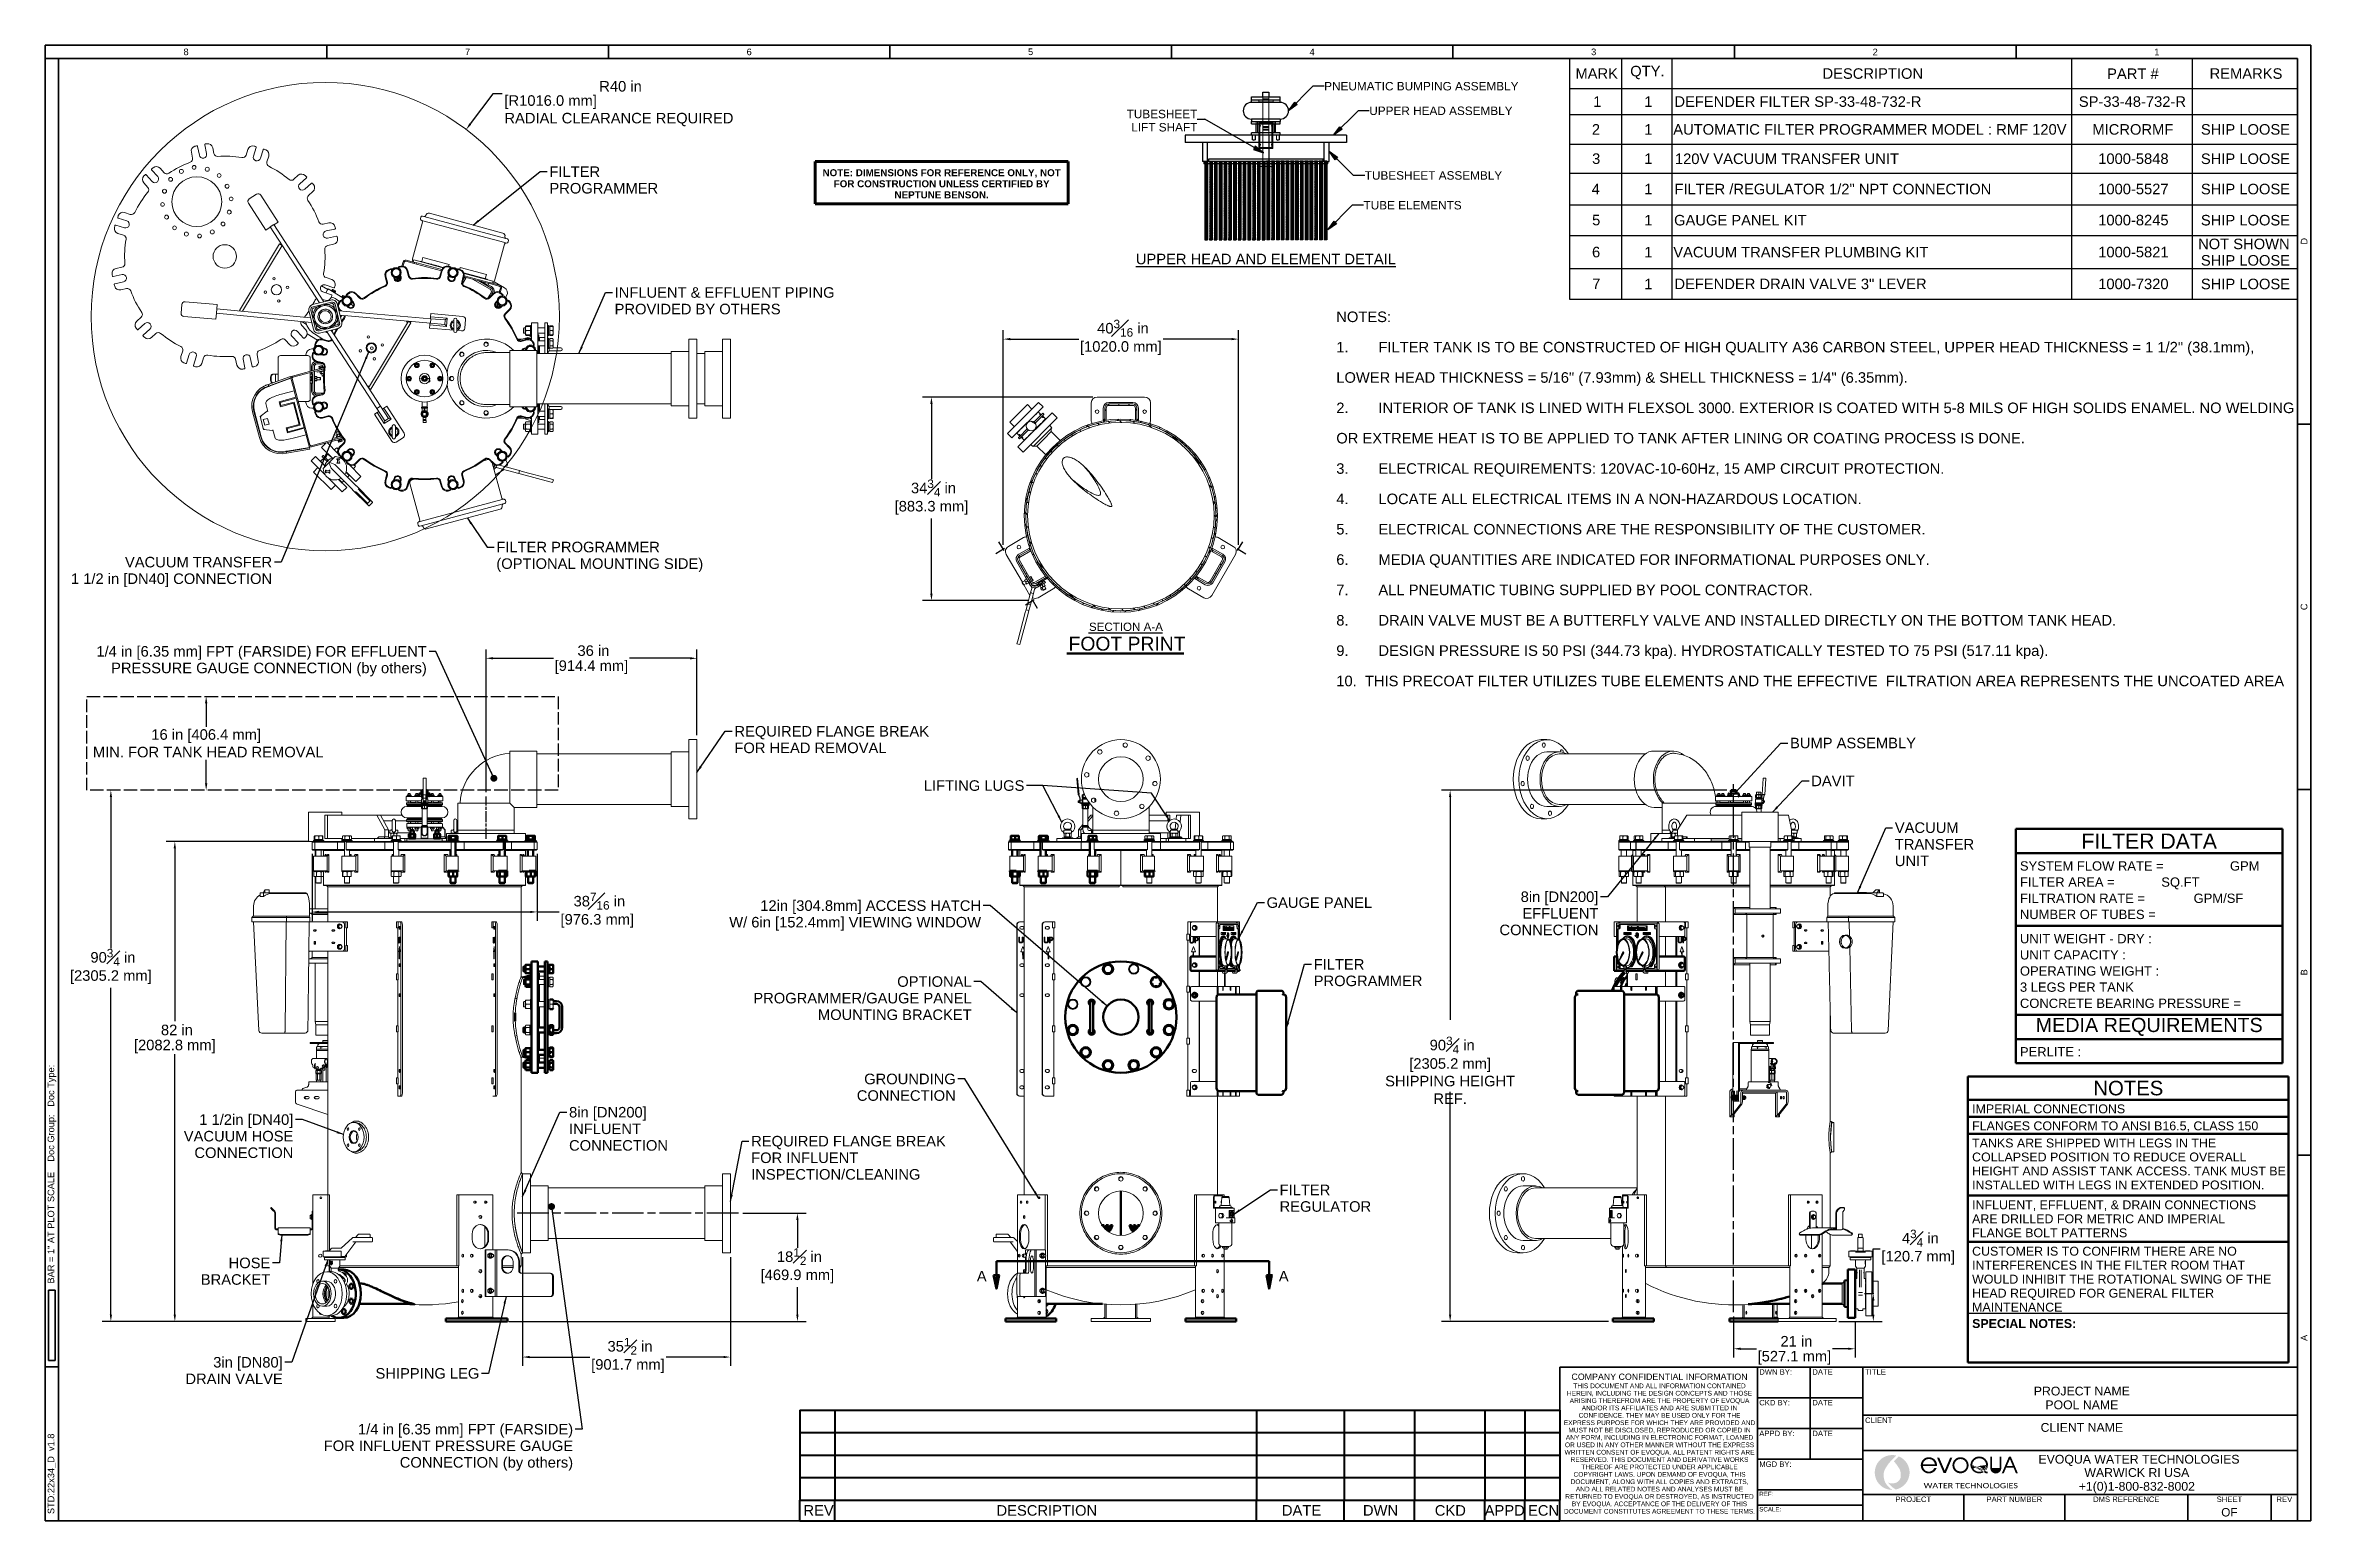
# Model space of a CAD drawing. Header units: inches. Extents: x 15 to 402, y 6 to 258.
import ezdxf
from ezdxf.enums import TextEntityAlignment as Align

# ---------------------------------------------------------------- set-up
doc = ezdxf.new("R2010")
doc.units = ezdxf.units.IN
doc.header["$LTSCALE"] = 12
doc.header["$MEASUREMENT"] = 0
for name, pattern in [('CHAIN', [0.7087, 0.4724, -0.0591, 0.1181, -0.0591]), ('DASHED', [0.2067, 0.1654, -0.0413]), ('DASHED_SPACE', [0.2067, 0.1654, -0.0413]), ('DOUBLE_DASH_CHAIN', [1.2403, 0.6614, -0.0827, 0.1654, -0.0827, 0.1654, -0.0827]), ('HIDD1', [0.09713, 0.064753, -0.032377])]:
    doc.linetypes.add(name, pattern=pattern)
doc.layers.get('0').update_dxf_attribs({"lineweight": 25})
for name, color, linetype, lineweight in [('Border', 7, 'Continuous', 35), ('Centerline (ANSI)', 7, 'Continuous', 25), ('Dimension (ANSI)', 7, 'Continuous', 25), ('Hatch', 7, 'Continuous', 18), ('Hatch (ANSI)', 7, 'Continuous', 18), ('Hidden', 7, 'DASHED', 18), ('Section Line', 7, 'DOUBLE_DASH_CHAIN', 50), ('Sketch Geometry (ANSI)', 7, 'Continuous', 25), ('Sketch Geometry(MEMCOR)', 7, 'Continuous', 50), ('Symbol', 7, 'Continuous', 25), ('Symbol (ANSI)', 7, 'Continuous', 25), ('Symbols(MEMCOR)', 7, 'Continuous', 25), ('Title', 7, 'Continuous', 35), ('Visible', 7, 'Continuous', 18), ('Visible (ANSI)', 7, 'Continuous', 50)]:
    doc.layers.add(name, color=color, linetype=linetype, lineweight=lineweight)
doc.layers.add('Brade', color=5, linetype='Continuous', lineweight=25, true_color=0x0000ff)
doc.layers.add('Centerline', color=5, linetype='CHAIN', lineweight=25, true_color=0x0000ff)
doc.styles.add('MEMCOR', font='arial.ttf')
doc.styles.add('MEMCOR Medium', font='arial.ttf')
doc.styles.add('Note Text (ANSI)', font='arial.ttf')
doc.styles.get("Standard").update_dxf_attribs({"font": 'arial.ttf'})
doc.styles.add('Standard A-B-C', font='arial.ttf')
doc.styles.add('Standard D-E', font='arial.ttf')
doc.styles.add('Standard D-E NeptuneBenson', font='arial.ttf')
doc.styles.add('Text Style326', font='arial.ttf')
doc.styles.add('Text Style348', font='arial.ttf')
doc.dimstyles.new('Default (ANSI)', dxfattribs={"dimscale": 12, "dimtxt": 0.15, "dimasz": 0.098425, "dimexe": 0.125, "dimexo": 0.0625, "dimgap": 0.031496, "dimtad": 0, "dimtih": 1, "dimtoh": 1, "dimdec": 4, "dimrnd": 1e-08, "dimzin": 3, "dimdsep": 46, "dimlunit": 5, "dimtxsty": 'MEMCOR Medium', "dimcen": 0.09, "dimdle": 0.393701, "dimclrd": 256, "dimclre": 256, "dimclrt": 256, "dimadec": 0, "dimazin": 1, "dimtfac": 0.8, "dimtofl": 0, "dimtmove": 0, "dimatfit": 3, "dimfxl": 1, "dimfrac": 1, "dimtolj": 1, "dimtzin": 4, "dimlwd": -1, "dimlwe": -1, "dimarcsym": 0})
doc.dimstyles.new('Default (ANSI)$7', dxfattribs={"dimscale": 12, "dimtxt": 0.15, "dimasz": 0.098425, "dimexe": 0.125, "dimexo": 0.0625, "dimgap": 0.031496, "dimtad": 0, "dimtih": 1, "dimtoh": 1, "dimdec": 4, "dimrnd": 1e-08, "dimzin": 3, "dimdsep": 46, "dimlunit": 5, "dimtxsty": 'MEMCOR Medium', "dimcen": 0.09, "dimdle": 0.393701, "dimclrd": 256, "dimclre": 256, "dimclrt": 256, "dimadec": 0, "dimazin": 1, "dimtfac": 0.8, "dimtofl": 0, "dimtmove": 0, "dimatfit": 3, "dimfxl": 1, "dimfrac": 1, "dimtolj": 1, "dimtzin": 4, "dimlwd": -1, "dimlwe": -1, "dimarcsym": 0})
doc.dimstyles.new('Default (ANSI)-01', dxfattribs={"dimscale": 12, "dimtxt": 0.15, "dimasz": 0.098425, "dimexe": 0.125, "dimexo": 0.0625, "dimgap": 0.031496, "dimtad": 0, "dimtih": 1, "dimtoh": 1, "dimdec": 4, "dimrnd": 1e-08, "dimzin": 3, "dimdsep": 46, "dimlunit": 5, "dimtxsty": 'MEMCOR Medium', "dimcen": 0.09, "dimdle": 0.393701, "dimclrd": 256, "dimclre": 256, "dimclrt": 256, "dimadec": 0, "dimazin": 1, "dimtfac": 0.8, "dimtofl": 0, "dimtmove": 0, "dimatfit": 3, "dimfxl": 1, "dimfrac": 1, "dimtolj": 1, "dimtzin": 4, "dimlwd": -1, "dimlwe": -1, "dimarcsym": 0})
doc.dimstyles.new('Default D-E$7', dxfattribs={"dimscale": 12, "dimtxt": 0.15, "dimasz": 0.098425, "dimexe": 0.125, "dimexo": 0.0625, "dimgap": 0.031496, "dimtad": 0, "dimtih": 1, "dimtoh": 1, "dimrnd": 1e-08, "dimzin": 4, "dimdsep": 46, "dimtxsty": 'Standard D-E', "dimcen": 0.09, "dimdle": 0.393701, "dimclrd": 256, "dimclre": 256, "dimclrt": 256, "dimadec": 0, "dimazin": 1, "dimtfac": 1, "dimtofl": 0, "dimtmove": 0, "dimatfit": 3, "dimfxl": 1, "dimtolj": 1, "dimtzin": 4, "dimlwd": -1, "dimlwe": -1, "dimarcsym": 0})

msp = doc.modelspace()

# ---------------------------------------------------------------- texts
at = {"layer": 'Symbol', "attachment_point": 7}
for s, insert, char_height, style in [('SECTION A-A', (193.28685, 157.9562), 1.4159999, 'Text Style348'), ('FOOT PRINT', (189.80794, 154.58569), 2.362205, 'Text Style326')]:
    msp.add_mtext(s, dxfattribs=dict(at, insert=insert, char_height=char_height, style=style))
at = {"layer": 'Symbol', "insert": (313.05132, 139.73058), "char_height": 1.8000001, "width": 21.5259154, "attachment_point": 1, "style": 'Standard D-E'}
msp.add_mtext('\\fArial|b0|i0;BUMP ASSEMBLY', dxfattribs=at)
at = {"layer": 'Symbol (ANSI)'}
for s, insert, char_height, width, attachment_point, line_spacing_factor, style in [('\\fArial|b0|i0;FILTER\\P\\fArial|b0|i0;PROGRAMMER', (101.11745, 237.32071), 1.8000001, 18.5858246, 1, 0.944221, 'MEMCOR Medium'), ('\\fArial|b0|i0;INFLUENT & EFFLUENT PIPING\\P\\fArial|b0|i0;PROVIDED BY OTHERS', (112.25461, 216.68579), 1.8000001, 37.5914649, 1, 0.944221, 'MEMCOR Medium'), ('\\fArial|b0|i0;NOTES:\\P\\fArial|b0|i0;1.^I\\fArial|b0|i0;FILTER TANK IS TO BE CONSTRUCTED OF HIGH QUALITY A36 CARBON STEEL, UPPER HEAD THICKNESS = 1 1/2" (38.1mm), \\PLOWER HEAD THICKNESS = 5/16" (7.93mm) & SHELL THICKNESS = 1/4" (6.35mm).\\P\\fArial|b0|i0;2.^I\\fArial|b0|i0;INTERIOR OF TANK IS LINED WITH FLEXSOL 3000. EXTERIOR IS COATED WITH 5-8 MILS OF HIGH SOLIDS ENAMEL. NO WELDING \\POR EXTREME HEAT IS TO BE APPLIED TO TANK AFTER LINING OR COATING PROCESS IS DONE.\\P\\fArial|b0|i0;3.^I\\fArial|b0|i0;ELECTRICAL REQUIREMENTS: 120VAC-10-60Hz, 15 AMP CIRCUIT PROTECTION.\\P\\fArial|b0|i0;4.^I\\fArial|b0|i0;LOCATE ALL ELECTRICAL ITEMS IN A NON-HAZARDOUS LOCATION.\\P\\fArial|b0|i0;5.^I\\fArial|b0|i0;ELECTRICAL CONNECTIONS ARE THE RESPONSIBILITY OF THE CUSTOMER.\\P\\fArial|b0|i0;6.^I\\fArial|b0|i0;MEDIA QUANTITIES ARE INDICATED FOR INFORMATIONAL PURPOSES ONLY.\\P\\fArial|b0|i0;7.^I\\fArial|b0|i0;ALL PNEUMATIC TUBING SUPPLIED BY POOL CONTRACTOR.\\P\\fArial|b0|i0;8.^I\\fArial|b0|i0;DRAIN VALVE MUST BE A BUTTERFLY VALVE AND INSTALLED DIRECTLY ON THE BOTTOM TANK HEAD.\\P\\fArial|b0|i0;9.^I\\fArial|b0|i0;DESIGN PRESSURE IS 50 PSI (344.73 kpa). HYDROSTATICALLY TESTED TO 75 PSI (517.11 kpa).\\P\\fArial|b0|i0;10.  THIS PRECOAT FILTER UTILIZES TUBE ELEMENTS AND THE EFFECTIVE  FILTRATION AREA REPRESENTS THE UNCOATED AREA', (235.54029, 212.52694), 1.80000006, 162.6064079, 1, 1.727336, 'Standard D-E NeptuneBenson'), ('\\fArial|b0|i0;VACUUM TRANSFER\\P\\fArial|b0|i0;1 1/2 in [DN40] CONNECTION', (53.74718, 170.62814), 1.8000001, 34.375612, 3, 0.944221, 'MEMCOR Medium'), ('\\fArial|b0|i0;FILTER PROGRAMMER\\P\\fArial|b0|i0;(OPTIONAL MOUNTING SIDE)', (92.05025, 173.20533), 1.8000001, 35.3510699, 1, 0.944221, 'MEMCOR Medium'), ('\\fArial|b0|i0;1/4 in [6.35 mm] FPT (FARSIDE) FOR EFFLUENT\\P\\fArial|b0|i0;PRESSURE GAUGE CONNECTION (by others)\\P', (80.17035, 155.38463), 1.8000001, 56.4503077, 3, 0.944221, 'MEMCOR Medium'), ('\\fArial|b0|i0;REQUIRED FLANGE BREAK\\P\\fArial|b0|i0;FOR HEAD REMOVAL', (132.72081, 141.7323), 1.8000001, 33.2643321, 1, 0.944221, 'MEMCOR Medium'), ('\\fArial|b0|i0;VACUUM\\P\\fArial|b0|i0;TRANSFER\\P\\fArial|b0|i0;UNIT', (330.95677, 125.26971), 1.8000001, 13.556251, 1, 0.944221, 'MEMCOR Medium'), ('\\fArial|b0|i0;8in [DN200] \\P\\fArial|b0|i0;EFFLUENT\\P\\fArial|b0|i0;CONNECTION', (280.31681, 113.47271), 1.8000001, 16.9079281, 3, 0.944221, 'MEMCOR Medium'), ('\\fArial|b0|i0;12in [304.8mm] ACCESS HATCH\\P\\fArial|b0|i0;W/ 6in [152.4mm] VIEWING WINDOW', (174.86142, 111.95893), 1.8000001, 43.0298798, 3, 0.944221, 'MEMCOR Medium'), ('\\fArial|b0|i0;FILTER\\P\\fArial|b0|i0;PROGRAMMER', (231.67971, 101.93402), 1.8000001, 18.5858246, 1, 0.944221, 'MEMCOR Medium'), ('\\fArial|b0|i0;OPTIONAL\\P\\fArial|b0|i0;PROGRAMMER/GAUGE PANEL\\P\\fArial|b0|i0;MOUNTING BRACKET', (173.25263, 98.98763), 1.8000001, 37.3157028, 3, 0.944221, 'MEMCOR Medium'), ('\\fArial|b0|i0;GROUNDING\\P\\fArial|b0|i0;CONNECTION', (170.53141, 82.34838), 1.8000001, 16.9079281, 3, 0.944221, 'MEMCOR Medium'), ('\\fArial|b0|i0;1 1/2in [DN40] \\P\\fArial|b0|i0;VACUUM HOSE\\P\\fArial|b0|i0;CONNECTION\\P', (57.3739, 75.41244), 1.8000001, 18.7271355, 3, 0.944221, 'MEMCOR Medium'), ('\\fArial|b0|i0;8in [DN200]\\P\\fArial|b0|i0;INFLUENT\\P\\fArial|b0|i0;CONNECTION', (104.4738, 76.66808), 1.8000001, 16.9079281, 1, 0.944221, 'MEMCOR Medium'), ('\\fArial|b0|i0;REQUIRED FLANGE BREAK\\P\\fArial|b0|i0;FOR INFLUENT\\P\\fArial|b0|i0;INSPECTION/CLEANING', (135.58096, 71.72406), 1.8000001, 33.2643321, 1, 0.944221, 'MEMCOR Medium'), ('\\fArial|b0|i0;FILTER\\P\\fArial|b0|i0;REGULATOR', (225.85684, 63.39949), 1.8000001, 15.6525924, 1, 0.944221, 'MEMCOR Medium'), ('\\fArial|b0|i0;HOSE\\P\\fArial|b0|i0;BRACKET', (53.43815, 50.92759), 1.8000001, 11.8810984, 3, 0.944221, 'MEMCOR Medium'), ('\\fArial|b0|i0;3in [DN80]\\P\\fArial|b0|i0;DRAIN VALVE', (55.56525, 33.96089), 1.8000001, 16.633538, 3, 0.944221, 'MEMCOR Medium'), ('\\fArial|b0|i0;1/4 in [6.35 mm] FPT (FARSIDE) \\P\\fArial|b0|i0;FOR INFLUENT PRESSURE GAUGE \\P\\fArial|b0|i0;CONNECTION (by others)', (105.16539, 22.52851), 1.8000001, 43.3234793, 3, 0.944221, 'MEMCOR Medium')]:
    msp.add_mtext(s, dxfattribs=dict(at, insert=insert, char_height=char_height, width=width, attachment_point=attachment_point, line_spacing_factor=line_spacing_factor, style=style))
at = {"layer": 'Symbol (ANSI)', "char_height": 1.8000001, "style": 'MEMCOR Medium'}
for s, insert, width, attachment_point in [('\\fArial|b0|i0;LIFTING LUGS', (182.26144, 132.4653), 17.187806, 3), ('\\fArial|b0|i0;DAVIT', (316.67951, 133.25639), 7.4071653, 1), ('\\fArial|b0|i0;GAUGE PANEL', (223.63545, 112.46913), 18.0315566, 1), ('\\fArial|b0|i0;SHIPPING LEG', (89.15126, 32.06306), 17.7503056, 3)]:
    msp.add_mtext(s, dxfattribs=dict(at, insert=insert, width=width, attachment_point=attachment_point))

# ---------------------------------------------------------------- blocks, each defined once
blk = doc.blocks.new('Borders 22x34_D')
at = {"layer": 'Border'}
for p, q in [((33.5, 21.5), (1.25, 21.5)), ((1.25, 21.5), (1.25, 0.5)), ((33.312, 21.312), (1.25, 21.312)), ((1.437, 0.5), (1.437, 21.312)), ((5.258, 21.5), (5.258, 21.312)), ((9.266, 21.5), (9.266, 21.312)), ((13.273, 21.5), (13.273, 21.312)), ((17.281, 21.5), (17.281, 21.312)), ((21.289, 21.5), (21.289, 21.312)), ((25.297, 21.5), (25.297, 21.312)), ((29.305, 21.5), (29.305, 21.312)), ((33.312, 0.5), (33.312, 21.312)), ((33.5, 0.5), (33.5, 21.5)), ((33.312, 16.109), (33.5, 16.109)), ((33.312, 10.906), (33.5, 10.906)), ((33.312, 5.703), (33.5, 5.703)), ((1.391, 3.781), (1.297, 3.781)), ((1.297, 3.781), (1.297, 2.781)), ((1.391, 2.781), (1.391, 3.781)), ((1.25, 2.688), (1.437, 2.688)), ((1.297, 2.781), (1.391, 2.781)), ((1.25, 0.5), (33.5, 0.5)), ((1.25, 0.5), (7.811, 0.5))]:
    blk.add_line(p, q, dxfattribs=at)
at = {"layer": 'Border', "char_height": 0.094, "attachment_point": 5, "style": 'Standard A-B-C'}
for s, insert in [('\\fArial|b0|i0;{\\H0.0940;8}', (3.254, 21.406)), ('\\fArial|b0|i0;{\\H0.0940;7}', (7.262, 21.407)), ('\\fArial|b0|i0;{\\H0.0940;6}', (11.27, 21.406)), ('\\fArial|b0|i0;{\\H0.0940;5}', (15.277, 21.407)), ('\\fArial|b0|i0;{\\H0.0940;4}', (19.285, 21.406)), ('\\fArial|b0|i0;{\\H0.0940;3}', (23.293, 21.406)), ('\\fArial|b0|i0;{\\H0.0940;2}', (27.301, 21.406)), ('\\fArial|b0|i0;{\\H0.0940;1}', (31.309, 21.406))]:
    blk.add_mtext(s, dxfattribs=dict(at, insert=insert))
at = {"layer": 'Border', "char_height": 0.094, "rotation": 90, "style": 'Standard A-B-C'}
for s, insert, attachment_point in [('\\fArial|b0|i0;{\\H0.0940;D}', (33.406, 18.711), 5), ('\\fArial|b0|i0;{\\H0.0940;C}', (33.406, 13.508), 5), ('\\fArial|b0|i0;{\\H0.0940;B}', (33.406, 8.305), 5), ('\\fArial|b0|i0;{\\H0.0940;BAR = 1" AT PLOT SCALE    Doc Group:   Doc Type: }', (1.344, 3.875), 4), ('\\fArial|b0|i0;{\\H0.0940;A}', (33.406, 3.102), 5), ('\\fArial|b0|i0;{\\H0.0940;STD:22x34_D  v1.8}', (1.344, 0.594), 4)]:
    blk.add_mtext(s, dxfattribs=dict(at, insert=insert, attachment_point=attachment_point))
blk = doc.blocks.new('Title Blocks D-E')
at = {"layer": 'Hatch'}
h = blk.add_hatch(color=256, dxfattribs=at)
edge = h.paths.add_edge_path()
edge.add_arc((19.982, 9.944), 0.248, 76.679, 270.1895)
edge.add_spline(control_points=[(19.983, 9.696), (19.953, 9.717), (19.907, 9.758), (19.877, 9.809), (19.863, 9.86), (19.859, 9.914), (19.864, 9.955), (19.882, 9.997), (19.916, 10.051), (19.948, 10.092), (19.993, 10.14), (20.039, 10.185)], knot_values=[1, 1, 1, 1, 1, 2, 3, 4, 5, 6, 7, 8, 9, 9, 9, 9, 9], degree=4, periodic=0)
h = blk.add_hatch(color=256, dxfattribs=at)
edge = h.paths.add_edge_path()
edge.add_line((20.077, 10.173), (20.007, 10.102))
edge.add_spline(control_points=[(20.007, 10.102), (20.039, 10.066), (20.062, 10.032), (20.08, 10.006), (20.093, 9.983), (20.106, 9.938), (20.106, 9.885), (20.097, 9.845), (20.065, 9.813), (20.035, 9.793), (19.989, 9.788), (19.943, 9.788), (19.923, 9.803)], knot_values=[1, 1, 1, 1, 1, 2, 3, 4, 5, 6, 7, 8, 9, 10, 10, 10, 10, 10], degree=4, periodic=0)
edge.add_spline(control_points=[(19.923, 9.803), (19.945, 9.77), (19.968, 9.745), (19.996, 9.724), (20.035, 9.701)], knot_values=[1, 1, 1, 1, 1, 2, 2, 2, 2, 2], degree=4, periodic=0)
edge.add_arc((19.982, 9.944), 0.248, 282.2596, 427.5742)
h = blk.add_hatch(color=256, dxfattribs=at)
edge = h.paths.add_edge_path(flags=0)
edge.add_arc((20.505, 10.051), 0.0859, 6.7767, 173.2233)
edge.add_line((20.419, 10.061), (20.59, 10.061))
edge = h.paths.add_edge_path()
edge.add_arc((20.505, 10.046), 0.116, 354.8678, 699.9289)
edge.add_line((20.613, 10.006), (20.583, 10.006))
edge.add_arc((20.504, 10.041), 0.0853, 183.1818, 336.4721, ccw=False)
edge.add_line((20.419, 10.036), (20.62, 10.036))
blk.add_hatch(color=256, dxfattribs=at).paths.add_polyline_path([(20.839, 10.157), (20.746, 9.936), (20.714, 9.936), (20.62, 10.157), (20.651, 10.157), (20.73, 9.972), (20.808, 10.157)])
h = blk.add_hatch(color=256, dxfattribs=at)
edge = h.paths.add_edge_path(flags=0)
edge.add_arc((20.955, 10.047), 0.089, 0, 360)
edge = h.paths.add_edge_path()
edge.add_arc((20.955, 10.047), 0.115, 0, 360)
h = blk.add_hatch(color=256, dxfattribs=at)
edge = h.paths.add_edge_path(flags=0)
edge.add_spline(control_points=[(21.29, 9.982), (21.287, 9.984), (21.279, 9.99), (21.266, 10.001), (21.249, 10.013), (21.218, 10.031), (21.173, 10.034), (21.147, 10.031), (21.125, 10.026)], knot_values=[-5.525972, -5.525972, -5.525972, -5.525972, -5.525972, -5, -4, -3, -2, -1, -1, -1, -1, -1], degree=4, periodic=0)
edge.add_arc((21.221, 10.054), 0.0997, 182.5887, 196.4669, ccw=False)
edge.add_arc((21.221, 10.048), 0.0996, 0.9395, 179.0605, ccw=False)
edge.add_arc((21.221, 10.054), 0.0997, 313.5602, 357.4113, ccw=False)
edge = h.paths.add_edge_path(flags=0)
edge.add_spline(control_points=[(21.136, 10.001), (21.147, 10.007), (21.164, 10.008), (21.188, 10.008), (21.224, 9.998), (21.249, 9.984), (21.261, 9.975), (21.268, 9.969), (21.27, 9.967)], knot_values=[-5.475497, -5.475497, -5.475497, -5.475497, -5.475497, -4.475497, -3.475497, -2.475497, -1.475497, -1, -1, -1, -1, -1], degree=4, periodic=0)
edge.add_arc((21.221, 10.054), 0.0997, 211.8702, 299.6018, ccw=False)
edge = h.paths.add_edge_path()
edge.add_line((21.343, 9.955), (21.343, 9.931))
edge.add_spline(control_points=[(21.343, 9.931), (21.326, 9.931), (21.312, 9.932), (21.302, 9.94), (21.292, 9.948), (21.289, 9.951)], knot_values=[6.426385, 6.426385, 6.426385, 6.426385, 6.426385, 7.426385, 8, 8, 8, 8, 8], degree=4, periodic=0)
edge.add_arc((21.221, 10.057), 0.126, 183.1673, 302.8004, ccw=False)
edge.add_arc((21.221, 10.046), 0.126, 2.9412, 178.4354, ccw=False)
edge.add_arc((21.221, 10.057), 0.126, 314.2286, 358.2094, ccw=False)
edge.add_spline(control_points=[(21.309, 9.966), (21.311, 9.965), (21.316, 9.961), (21.322, 9.958), (21.331, 9.955), (21.343, 9.955)], knot_values=[6.5852, 6.5852, 6.5852, 6.5852, 6.5852, 7, 8, 8, 8, 8, 8], degree=4, periodic=0)
h = blk.add_hatch(color=256, dxfattribs=at)
edge = h.paths.add_edge_path()
edge.add_arc((21.457, 10.009), 0.0797, 180, 360)
edge.add_line((21.537, 10.009), (21.537, 10.168))
edge.add_line((21.537, 10.168), (21.51, 10.168))
edge.add_line((21.51, 10.168), (21.51, 10.008))
edge.add_arc((21.456, 10.008), 0.0532, -180, 0, ccw=False)
edge.add_line((21.403, 10.008), (21.403, 10.168))
edge.add_line((21.403, 10.168), (21.378, 10.168))
edge.add_line((21.378, 10.168), (21.378, 10.009))
h = blk.add_hatch(color=256, dxfattribs=at)
h.paths.add_polyline_path([(21.615, 10.036), (21.658, 10.135), (21.7, 10.036)], flags=0)
h.paths.add_polyline_path([(21.771, 9.934), (21.743, 9.934), (21.71, 10.012), (21.605, 10.012), (21.571, 9.934), (21.543, 9.934), (21.644, 10.168), (21.672, 10.168)])
at = {"layer": 'Title'}
for p, q in [((18.065, 11.445), (15.252, 11.445)), ((15.252, 11.445), (15.252, 9.258)), ((19.565, 11.445), (18.065, 11.445)), ((18.065, 11.445), (18.065, 9.258)), ((18.065, 9.258), (18.065, 11.445)), ((18.815, 11.445), (18.815, 10.133)), ((19.565, 11.445), (25.752, 11.445)), ((19.565, 9.258), (19.565, 11.445)), ((19.565, 9.258), (19.565, 11.445)), ((25.752, 11.445), (25.752, 9.258)), ((18.065, 11.008), (19.565, 11.008)), ((19.565, 10.758), (25.752, 10.758)), ((18.065, 10.57), (19.565, 10.57)), ((18.065, 10.133), (19.565, 10.133)), ((19.565, 10.258), (25.752, 10.258)), ((18.065, 9.695), (19.565, 9.695)), ((18.065, 9.477), (19.565, 9.477)), ((19.565, 9.633), (25.752, 9.633)), ((21.002, 9.633), (21.002, 9.258)), ((22.44, 9.633), (22.44, 9.258)), ((24.19, 9.633), (24.19, 9.258)), ((25.377, 9.633), (25.377, 9.258)), ((15.252, 9.258), (18.065, 9.258)), ((18.065, 9.258), (19.565, 9.258)), ((25.752, 9.258), (19.565, 9.258)), ((25.752, 9.258), (25.752, 9.258)), ((25.752, 9.258), (25.94, 9.258))]:
    blk.add_line(p, q, dxfattribs=at)
at = {"layer": 'Title', "insert": (16.67, 11.352), "char_height": 0.06, "width": 2.72591, "attachment_point": 2, "line_spacing_factor": 0.757101, "style": 'Standard A-B-C'}
blk.add_mtext('\\pxsm0.94;\\fArial|b0|i0;{\\H0.0900;COMPANY CONFIDENTIAL INFORMATION\\P}\\fArial|b0|i0;{\\H0.0670;THIS DOCUMENT AND ALL INFORMATION CONTAINED HEREIN, INCLUDING THE DESIGN CONCEPTS AND THOSE ARISING THEREFROM ARE THE PROPERTY OF EVOQUA AND/OR ITS AFFILIATES AND ARE SUBMITTED IN CONFIDENCE. THEY MAY BE USED ONLY FOR THE EXPRESS PURPOSE FOR WHICH THEY ARE PROVIDED AND MUST NOT BE DISCLOSED, REPRODUCED OR COPIED IN ANY FORM, INCLUDING IN ELECTRONIC FORMAT, LOANED OR USED IN ANY OTHER MANNER WITHOUT THE EXPRESS WRITTEN CONSENT OF EVOQUA. ALL PATENT RIGHTS ARE RESERVED. THIS DOCUMENT AND DERIVATIVE WORKS THEREOF ARE PROTECTED UNDER APPLICABLE COPYRIGHT LAWS. UPON DEMAND OF EVOQUA, THIS DOCUMENT, ALONG WITH ALL COPIES AND EXTRACTS, AND ALL RELATED NOTES AND ANALYSES MUST BE RETURNED TO EVOQUA OR DESTROYED, AS INSTRUCTED BY EVOQUA. ACCEPTANCE OF THE DELIVERY OF THIS DOCUMENT CONSTITUTES AGREEMENT TO THESE TERMS}\\fArial|b0|i0;{\\H0.0680;.}', dxfattribs=at)
at = {"layer": 'Title'}
for s, insert, char_height, attachment_point, style in [('\\fArial|b0|i0;{\\H0.0780;DWN BY:}', (18.09, 11.414), 0.078, 1, 'Standard A-B-C'), ('\\fArial|b0|i0;{\\H0.0780;DATE}', (18.846, 11.414), 0.078, 1, 'Standard A-B-C'), ('\\fArial|b0|i0;{\\H0.0780;TITLE}', (19.596, 11.414), 0.078, 1, 'Standard A-B-C'), ('\\fArial|b0|i0;{\\H0.0780;CKD BY:}', (18.09, 10.977), 0.078, 1, 'Standard A-B-C'), ('\\fArial|b0|i0;{\\H0.0780;DATE}', (18.846, 10.977), 0.078, 1, 'Standard A-B-C'), ('\\fArial|b0|i0;{\\H0.0780;CLIENT}', (19.596, 10.727), 0.078, 1, 'Standard A-B-C'), ('\\fArial|b0|i0;{\\H0.0780;DATE}', (18.846, 10.539), 0.078, 1, 'Standard A-B-C'), ('\\fArial|b0|i0;{\\H0.0780;MGD BY:}', (18.09, 10.102), 0.078, 1, 'Standard A-B-C'), ('\\fArial|b0|i0;{\\H0.1250;EVOQUA WATER TECHNOLOGIES}', (22.065, 10.195), 0.125, 1, 'Standard A-B-C'), ('\\fCalibri|b0|i0;\\W1.20;{\\H0.0750;WATER TECHNOLOGIES}', (21.772, 9.795), 0.075, 3, 'Standard D-E'), ('\\fArial|b0|i0;{\\H0.0630;SCALE:}', (18.09, 9.452), 0.063, 1, 'Standard A-B-C'), ('\\fArial|b0|i0;{\\H0.0630;REF:}', (18.09, 9.67), 0.063, 1, 'Standard A-B-C'), ('\\fArial|b0|i0;{\\H0.0780;PROJECT}', (20.283, 9.602), 0.078, 2, 'Standard A-B-C'), ('\\fArial|b0|i0;{\\H0.0780;PART NUMBER}', (21.721, 9.602), 0.078, 2, 'Standard A-B-C'), ('\\fArial|b0|i0;{\\H0.0780;DMS REFERENCE}', (23.315, 9.602), 0.078, 2, 'Standard A-B-C'), ('\\fArial|b0|i0;{\\H0.0780;SHEET}', (24.783, 9.602), 0.078, 2, 'Standard A-B-C'), ('\\fArial|b0|i0;{\\H0.1200;OF}', (24.783, 9.377), 0.12, 5, 'Standard A-B-C'), ('\\fArial|b0|i0;{\\H0.0780;REV}', (25.565, 9.602), 0.078, 2, 'Standard A-B-C')]:
    blk.add_mtext(s, dxfattribs=dict(at, insert=insert, char_height=char_height, attachment_point=attachment_point, style=style))
at = {"layer": 'Title', "style": 'Standard A-B-C'}
for s, insert, char_height, attachment_point, line_spacing_factor in [('\\pxsm0.94;\\fArial|b0|i0;{\\H0.1250;\\P}\\fArial|b0|i0;{\\H0.1250; PROJECT NAME\\P}\\fArial|b0|i0;{\\H0.1250; POOL NAME}', (22.658, 11.102), 0.06, 5, 0.925451), ('\\fArial|b0|i0;{\\H0.1250; CLIENT NAME\\P}\\fArial|b0|i0;{\\H0.1250; }', (22.658, 10.486), 0.125, 5, 0.944221), ('\\fArial|b0|i0;{\\H0.0780;APPD BY:\\P}', (18.09, 10.539), 0.078, 1, 3.028468), ('\\fArial|b0|i0;{\\H0.1250;WARWICK RI USA\\P}\\fArial|b0|i0;{\\H0.1250;+1(0)1-800-832-8002}', (23.465, 10.006), 0.125, 2, 0.944221)]:
    blk.add_mtext(s, dxfattribs=dict(at, insert=insert, char_height=char_height, attachment_point=attachment_point, line_spacing_factor=line_spacing_factor))
at = {"layer": 'Title', "lineweight": 30, "flags": 63}
for tag, height, p in [('DESIGNER', 0.094, (18.44, 11.141)), ('CREATION_DATE', 0.094, (19.19, 11.141)), ('CHECKED_BY', 0.094, (18.44, 10.703)), ('CHECKED_DATE', 0.094, (19.19, 10.703)), ('ENG_APPROVED_BY', 0.094, (18.44, 10.266)), ('ENG_APPROVAL_DATE', 0.094, (19.19, 10.266)), ('MANAGER', 0.094, (18.815, 9.828)), ('PROJECT', 0.12, (20.283, 9.377)), ('PART_NUMBER', 0.12, (21.721, 9.377)), ('@DMS_Reference', 0.12, (23.315, 9.377)), ('Sheet_Number', 0.12, (24.502, 9.377)), ('REVISION_NUMBER', 0.12, (25.565, 9.377)), ('Number_of_sheets', 0.125, (25.065, 9.377))]:
    blk.add_attdef(tag, text='', height=height, dxfattribs=at).set_placement(p, align=Align.MIDDLE_CENTER)
for tag, height, p in [('!Reference', 0.078, (18.877, 9.527)), ('Scale_1', 0.118, (18.877, 9.308))]:
    blk.add_attdef(tag, text='', height=height, dxfattribs=at).set_placement(p, align=Align.BOTTOM_CENTER)
blk = doc.blocks.new('NOTES')
at = {"layer": 'Sketch Geometry (ANSI)'}
blk.add_line((-2.075, -1.21), (2.075, -1.21), dxfattribs=at)
at = {"layer": 'Sketch Geometry(MEMCOR)'}
for p, q in [((-2.075, 1.85), (2.075, 1.85)), ((-2.075, -1.85), (-2.075, 1.85)), ((2.075, 1.85), (2.075, -1.85)), ((-2.075, 1.55), (2.075, 1.55)), ((-2.075, 1.33), (2.075, 1.33)), ((-2.075, 1.11), (2.075, 1.11)), ((-2.075, 1.11), (2.075, 1.11)), ((-2.075, 0.31), (2.075, 0.31)), ((-2.075, -0.29), (2.075, -0.29)), ((2.075, -1.85), (-2.075, -1.85))]:
    blk.add_line(p, q, dxfattribs=at)
at = {"layer": 'Symbols(MEMCOR)', "color": 7, "style": 'MEMCOR'}
for s, insert, char_height, attachment_point in [('\\fArial|b0|i0;{\\H0.1880;NOTES}', (0, 1.7), 0.188, 5), ('\\fArial|b0|i0;IMPERIAL CONNECTIONS', (-2.022, 1.49), 0.11497, 1), ('\\fArial|b1|i0;{\\H0.1150;SPECIAL NOTES:}', (-2.022, -1.288), 0.11497, 1)]:
    blk.add_mtext(s, dxfattribs=dict(at, insert=insert, char_height=char_height, attachment_point=attachment_point))
at = {"layer": 'Symbols(MEMCOR)', "color": 7, "insert": (-2.022, 1.27), "char_height": 0.11497, "width": 3.91379, "attachment_point": 1, "style": 'MEMCOR'}
blk.add_mtext('\\fArial|b0|i0;FLANGES CONFORM TO ANSI B16.5, CLASS 150', dxfattribs=at)
at = {"layer": 'Symbols(MEMCOR)', "color": 7, "char_height": 0.114972, "attachment_point": 1, "line_spacing_factor": 0.944221, "style": 'MEMCOR'}
for s, insert, width in [('\\fArial|b0|i0;TANKS ARE SHIPPED WITH LEGS IN THE COLLAPSED POSITION TO REDUCE OVERALL HEIGHT AND ASSIST TANK ACCESS. TANK MUST BE INSTALLED WITH LEGS IN EXTENDED POSITION.', (-2.022, 1.048), 4.12515), ('\\fArial|b0|i0;INFLUENT, EFFLUENT, & DRAIN CONNECTIONS ARE DRILLED FOR METRIC AND IMPERIAL FLANGE BOLT PATTERNS', (-2.022, 0.248), 3.92382), ('\\fArial|b0|i0;CUSTOMER IS TO CONFIRM THERE ARE NO INTERFERENCES IN THE FILTER ROOM THAT WOULD INHIBIT THE ROTATIONAL SWING OF THE HEAD REQUIRED FOR GENERAL FILTER MAINTENANCE', (-2.022, -0.352), 4.08313)]:
    blk.add_mtext(s, dxfattribs=dict(at, insert=insert, width=width))
at = {"layer": 'Symbols(MEMCOR)', "color": 7, "lineweight": 30, "flags": 63}
for tag, p in [('@Special_Notes', (-2.022, -1.483)), ('@Special_Notes1', (-2.022, -1.677))]:
    blk.add_attdef(tag, text='', height=0.115, dxfattribs=at).set_placement(p, align=Align.TOP_LEFT)
blk = doc.blocks.new('UPPER HEAD ADN ELEMENT DETAIL')
at = {"layer": 'Hatch (ANSI)'}
for points in [[(0.08, 0.372), (0.133, 0.425), (0.124, 0.433)], [(0.08, 0.372), (0.141, 0.416), (0.133, 0.425)], [(0.445, 0.258), (0.401, 0.197), (0.454, 0.249)], [(0.454, 0.249), (0.401, 0.197), (0.462, 0.24)], [(-0.163, 0.108), (-0.17, 0.097), (-0.099, 0.071)], [(-0.157, 0.119), (-0.163, 0.108), (-0.099, 0.071)], [(0.43, 0.041), (0.369, 0.085), (0.422, 0.032)], [(0.422, 0.032), (0.369, 0.085), (0.413, 0.023)], [(0.404, -0.414), (0.361, -0.475), (0.413, -0.423)], [(0.413, -0.423), (0.361, -0.475), (0.422, -0.432)]]:
    blk.add_hatch(color=256, dxfattribs=at).paths.add_polyline_path(points)
for p, q in [((-0.102, 0.504), (-0.06, 0.504)), ((-0.102, 0.47), (-0.102, 0.504)), ((-0.06, 0.504), (-0.06, 0.47)), ((-0.183, 0.47), (0.021, 0.47)), ((-0.183, 0.449), (-0.183, 0.47)), ((-0.183, 0.449), (0.021, 0.449)), ((-0.183, 0.432), (-0.183, 0.449)), ((-0.183, 0.432), (0.021, 0.432)), ((0.021, 0.449), (0.021, 0.47)), ((0.021, 0.432), (0.021, 0.449)), ((0.493, 0.197), (-0.655, 0.197)), ((-0.655, 0.197), (-0.655, 0.146)), ((-0.183, 0.313), (-0.183, 0.296)), ((-0.183, 0.313), (0.021, 0.313)), ((-0.183, 0.296), (0.021, 0.296)), ((-0.183, 0.279), (-0.183, 0.296)), ((-0.183, 0.279), (0.021, 0.279)), ((0.021, 0.214), (-0.183, 0.214)), ((-0.183, 0.197), (-0.183, 0.214)), ((-0.149, 0.214), (-0.149, 0.279)), ((-0.013, 0.214), (-0.013, 0.279)), ((0.021, 0.313), (0.021, 0.296)), ((0.021, 0.279), (0.021, 0.296)), ((0.021, 0.197), (0.021, 0.214)), ((0.401, 0.197), (0.027, 0.197)), ((0.493, 0.197), (0.493, 0.146)), ((0.493, 0.146), (-0.655, 0.146)), ((-0.532, 0.146), (-0.532, 0.01)), ((-0.498, 0.01), (-0.532, 0.01)), ((-0.523, 0.01), (-0.523, -0.007)), ((-0.498, 0.146), (-0.498, 0.01)), ((0.335, 0.01), (-0.498, 0.01)), ((0.327, 0.027), (-0.489, 0.027)), ((-0.489, 0.027), (-0.489, 0.01)), ((0.327, 0.01), (0.327, 0.027)), ((0.335, 0.01), (0.335, 0.146)), ((0.335, 0.01), (0.369, 0.01)), ((0.361, -0.007), (0.361, 0.01)), ((0.369, 0.01), (0.369, 0.146)), ((0.361, -0.007), (-0.523, -0.007))]:
    blk.add_line(p, q)
for centre, start, end in [((-0.183, 0.372), 90, 270), ((0.021, 0.372), 270, 90)]:
    blk.add_arc(centre, 0.0595, start, end)
at = {"layer": 'Brade', "lineweight": 25}
for p, q in [((-0.518, 0.012), (-0.495, 0.012)), ((-0.518, 0.01), (-0.518, 0.012)), ((-0.516, 0.01), (-0.516, 0.011)), ((-0.516, 0.011), (-0.497, 0.011)), ((-0.516, 0.01), (-0.497, 0.01)), ((-0.516, 0.01), (-0.497, 0.01)), ((-0.515, 0.01), (-0.515, -0.538)), ((-0.515, 0.01), (-0.515, -0.019)), ((-0.515, 0.008), (-0.515, 0.01)), ((-0.515, 0.01), (-0.497, 0.01)), ((-0.515, 0.008), (-0.498, 0.008)), ((-0.515, 0.008), (-0.498, 0.008)), ((-0.515, 0.007), (-0.498, 0.007)), ((-0.515, 0.005), (-0.498, 0.005)), ((-0.515, 0.004), (-0.498, 0.004)), ((-0.515, 0.002), (-0.498, 0.002)), ((-0.515, 0.001), (-0.498, 0.001)), ((-0.498, 0.01), (-0.498, -0.018)), ((-0.498, 0.008), (-0.498, 0.01)), ((-0.497, 0.01), (-0.497, 0.011)), ((-0.497, 0.01), (-0.497, -0.538)), ((-0.495, 0.01), (-0.495, 0.012)), ((-0.484, 0.012), (-0.461, 0.012)), ((-0.484, 0.01), (-0.484, 0.012)), ((-0.482, 0.01), (-0.482, 0.011)), ((-0.482, 0.011), (-0.463, 0.011)), ((-0.482, 0.01), (-0.463, 0.01)), ((-0.482, 0.01), (-0.463, 0.01)), ((-0.481, 0.01), (-0.481, -0.538)), ((-0.481, 0.01), (-0.481, -0.019)), ((-0.481, 0.008), (-0.481, 0.01)), ((-0.481, 0.01), (-0.463, 0.01)), ((-0.481, 0.008), (-0.464, 0.008)), ((-0.481, 0.008), (-0.464, 0.008)), ((-0.481, 0.007), (-0.464, 0.007)), ((-0.481, 0.005), (-0.464, 0.005)), ((-0.481, 0.004), (-0.464, 0.004)), ((-0.481, 0.002), (-0.464, 0.002)), ((-0.481, 0.001), (-0.464, 0.001)), ((-0.464, 0.01), (-0.464, -0.018)), ((-0.464, 0.008), (-0.464, 0.01)), ((-0.463, 0.01), (-0.463, 0.011)), ((-0.463, 0.01), (-0.463, -0.538)), ((-0.461, 0.01), (-0.461, 0.012)), ((-0.45, 0.012), (-0.427, 0.012)), ((-0.45, 0.01), (-0.45, 0.012)), ((-0.448, 0.01), (-0.448, 0.011)), ((-0.448, 0.011), (-0.429, 0.011)), ((-0.448, 0.01), (-0.429, 0.01)), ((-0.448, 0.01), (-0.429, 0.01)), ((-0.447, 0.01), (-0.447, -0.538)), ((-0.447, 0.01), (-0.447, -0.019)), ((-0.447, 0.008), (-0.447, 0.01)), ((-0.447, 0.01), (-0.429, 0.01)), ((-0.447, 0.008), (-0.43, 0.008)), ((-0.447, 0.008), (-0.43, 0.008)), ((-0.447, 0.007), (-0.43, 0.007)), ((-0.447, 0.005), (-0.43, 0.005)), ((-0.447, 0.004), (-0.43, 0.004)), ((-0.447, 0.002), (-0.43, 0.002)), ((-0.447, 0.001), (-0.43, 0.001)), ((-0.43, 0.01), (-0.43, -0.018)), ((-0.43, 0.008), (-0.43, 0.01)), ((-0.429, 0.01), (-0.429, 0.011)), ((-0.429, 0.01), (-0.429, -0.538)), ((-0.427, 0.01), (-0.427, 0.012)), ((-0.416, 0.012), (-0.393, 0.012)), ((-0.416, 0.01), (-0.416, 0.012)), ((-0.416, 0.01), (-0.416, 0.012)), ((-0.414, 0.01), (-0.414, 0.011)), ((-0.414, 0.011), (-0.395, 0.011)), ((-0.414, 0.01), (-0.395, 0.01)), ((-0.414, 0.01), (-0.395, 0.01)), ((-0.413, 0.01), (-0.413, -0.538)), ((-0.413, 0.01), (-0.413, -0.019)), ((-0.413, 0.008), (-0.413, 0.01)), ((-0.413, 0.01), (-0.395, 0.01)), ((-0.413, 0.008), (-0.396, 0.008)), ((-0.413, 0.008), (-0.396, 0.008)), ((-0.413, 0.007), (-0.396, 0.007)), ((-0.413, 0.005), (-0.396, 0.005)), ((-0.413, 0.004), (-0.396, 0.004)), ((-0.413, 0.002), (-0.396, 0.002)), ((-0.413, 0.001), (-0.396, 0.001)), ((-0.396, 0.01), (-0.396, -0.018)), ((-0.396, 0.008), (-0.396, 0.01)), ((-0.395, 0.01), (-0.395, 0.011)), ((-0.395, 0.01), (-0.395, -0.538)), ((-0.393, 0.01), (-0.393, 0.012)), ((-0.382, 0.012), (-0.359, 0.012)), ((-0.382, 0.01), (-0.382, 0.012)), ((-0.38, 0.01), (-0.38, 0.011)), ((-0.38, 0.011), (-0.361, 0.011)), ((-0.38, 0.01), (-0.361, 0.01)), ((-0.38, 0.01), (-0.361, 0.01)), ((-0.379, 0.01), (-0.379, -0.538)), ((-0.379, 0.01), (-0.379, -0.019)), ((-0.379, 0.008), (-0.379, 0.01)), ((-0.379, 0.01), (-0.361, 0.01)), ((-0.379, 0.008), (-0.362, 0.008)), ((-0.379, 0.008), (-0.362, 0.008)), ((-0.379, 0.007), (-0.362, 0.007)), ((-0.379, 0.005), (-0.362, 0.005)), ((-0.379, 0.004), (-0.362, 0.004)), ((-0.379, 0.002), (-0.362, 0.002)), ((-0.379, 0.001), (-0.362, 0.001)), ((-0.362, 0.01), (-0.362, -0.018)), ((-0.362, 0.008), (-0.362, 0.01)), ((-0.361, 0.01), (-0.361, 0.011)), ((-0.361, 0.01), (-0.361, -0.538)), ((-0.359, 0.01), (-0.359, 0.012)), ((-0.348, 0.012), (-0.325, 0.012)), ((-0.348, 0.01), (-0.348, 0.012)), ((-0.346, 0.01), (-0.346, 0.011)), ((-0.346, 0.011), (-0.327, 0.011)), ((-0.346, 0.01), (-0.327, 0.01)), ((-0.346, 0.01), (-0.327, 0.01)), ((-0.345, 0.01), (-0.345, -0.538)), ((-0.345, 0.01), (-0.345, -0.019)), ((-0.345, 0.008), (-0.345, 0.01)), ((-0.345, 0.01), (-0.327, 0.01)), ((-0.345, 0.008), (-0.328, 0.008)), ((-0.345, 0.008), (-0.328, 0.008)), ((-0.345, 0.007), (-0.328, 0.007)), ((-0.345, 0.005), (-0.328, 0.005)), ((-0.345, 0.004), (-0.328, 0.004)), ((-0.345, 0.002), (-0.328, 0.002)), ((-0.345, 0.001), (-0.328, 0.001)), ((-0.328, 0.01), (-0.328, -0.018)), ((-0.328, 0.008), (-0.328, 0.01)), ((-0.327, 0.01), (-0.327, 0.011)), ((-0.327, 0.01), (-0.327, -0.538)), ((-0.325, 0.01), (-0.325, 0.012)), ((-0.314, 0.012), (-0.291, 0.012)), ((-0.314, 0.01), (-0.314, 0.012)), ((-0.312, 0.01), (-0.312, 0.011)), ((-0.312, 0.011), (-0.293, 0.011)), ((-0.312, 0.01), (-0.293, 0.01)), ((-0.312, 0.01), (-0.293, 0.01)), ((-0.311, 0.01), (-0.311, -0.538)), ((-0.311, 0.01), (-0.311, -0.019)), ((-0.311, 0.008), (-0.311, 0.01)), ((-0.311, 0.01), (-0.293, 0.01)), ((-0.311, 0.008), (-0.294, 0.008)), ((-0.311, 0.008), (-0.294, 0.008)), ((-0.311, 0.007), (-0.294, 0.007)), ((-0.311, 0.005), (-0.294, 0.005)), ((-0.311, 0.004), (-0.294, 0.004)), ((-0.311, 0.002), (-0.294, 0.002)), ((-0.311, 0.001), (-0.294, 0.001)), ((-0.294, 0.01), (-0.294, -0.018)), ((-0.294, 0.008), (-0.294, 0.01)), ((-0.293, 0.01), (-0.293, 0.011)), ((-0.293, 0.01), (-0.293, -0.538)), ((-0.291, 0.01), (-0.291, 0.012)), ((-0.28, 0.01), (-0.28, 0.012)), ((-0.28, 0.012), (-0.257, 0.012)), ((-0.278, 0.011), (-0.259, 0.011)), ((-0.278, 0.01), (-0.278, 0.011)), ((-0.278, 0.01), (-0.259, 0.01)), ((-0.278, 0.01), (-0.259, 0.01)), ((-0.277, 0.01), (-0.277, -0.538)), ((-0.277, 0.01), (-0.259, 0.01)), ((-0.277, 0.008), (-0.277, 0.01)), ((-0.277, 0.01), (-0.277, -0.019)), ((-0.277, 0.008), (-0.26, 0.008)), ((-0.277, 0.008), (-0.26, 0.008)), ((-0.277, 0.007), (-0.26, 0.007)), ((-0.277, 0.005), (-0.26, 0.005)), ((-0.277, 0.004), (-0.26, 0.004)), ((-0.277, 0.002), (-0.26, 0.002)), ((-0.277, 0.001), (-0.26, 0.001)), ((-0.26, 0.008), (-0.26, 0.01)), ((-0.26, 0.01), (-0.26, -0.018)), ((-0.259, 0.01), (-0.259, 0.011)), ((-0.259, 0.01), (-0.259, -0.538)), ((-0.257, 0.01), (-0.257, 0.012)), ((-0.246, 0.012), (-0.223, 0.012)), ((-0.244, 0.011), (-0.225, 0.011)), ((-0.244, 0.01), (-0.244, 0.011)), ((-0.244, 0.01), (-0.225, 0.01)), ((-0.244, 0.01), (-0.225, 0.01)), ((-0.243, 0.01), (-0.225, 0.01)), ((-0.243, 0.008), (-0.243, 0.01)), ((-0.243, 0.01), (-0.243, -0.019)), ((-0.243, 0.01), (-0.243, -0.538)), ((-0.243, 0.008), (-0.226, 0.008)), ((-0.243, 0.008), (-0.226, 0.008)), ((-0.243, 0.007), (-0.226, 0.007)), ((-0.243, 0.005), (-0.226, 0.005)), ((-0.243, 0.004), (-0.226, 0.004)), ((-0.243, 0.002), (-0.226, 0.002)), ((-0.243, 0.001), (-0.226, 0.001)), ((-0.226, 0.008), (-0.226, 0.01)), ((-0.226, 0.01), (-0.226, -0.018)), ((-0.225, 0.01), (-0.225, 0.011)), ((-0.225, 0.01), (-0.225, -0.538)), ((-0.223, 0.01), (-0.223, 0.012)), ((-0.212, 0.01), (-0.212, 0.012)), ((-0.212, 0.012), (-0.189, 0.012)), ((-0.21, 0.011), (-0.191, 0.011)), ((-0.21, 0.01), (-0.21, 0.011)), ((-0.21, 0.01), (-0.191, 0.01)), ((-0.21, 0.01), (-0.191, 0.01)), ((-0.209, 0.01), (-0.191, 0.01)), ((-0.209, 0.008), (-0.209, 0.01)), ((-0.209, 0.01), (-0.209, -0.019)), ((-0.209, 0.01), (-0.209, -0.538)), ((-0.209, 0.008), (-0.192, 0.008)), ((-0.209, 0.008), (-0.192, 0.008)), ((-0.209, 0.007), (-0.192, 0.007)), ((-0.209, 0.005), (-0.192, 0.005)), ((-0.209, 0.004), (-0.192, 0.004)), ((-0.209, 0.002), (-0.192, 0.002)), ((-0.209, 0.001), (-0.192, 0.001)), ((-0.192, 0.008), (-0.192, 0.01)), ((-0.192, 0.01), (-0.192, -0.018)), ((-0.191, 0.01), (-0.191, 0.011)), ((-0.191, 0.01), (-0.191, -0.538)), ((-0.189, 0.01), (-0.189, 0.012)), ((-0.178, 0.01), (-0.178, 0.012)), ((-0.178, 0.012), (-0.155, 0.012)), ((-0.176, 0.011), (-0.157, 0.011)), ((-0.176, 0.01), (-0.176, 0.011)), ((-0.176, 0.01), (-0.157, 0.01)), ((-0.176, 0.01), (-0.157, 0.01)), ((-0.175, 0.01), (-0.157, 0.01)), ((-0.175, 0.008), (-0.175, 0.01)), ((-0.175, 0.01), (-0.175, -0.019)), ((-0.175, 0.01), (-0.175, -0.538)), ((-0.175, 0.008), (-0.158, 0.008)), ((-0.175, 0.008), (-0.158, 0.008)), ((-0.175, 0.007), (-0.158, 0.007)), ((-0.175, 0.005), (-0.158, 0.005)), ((-0.175, 0.004), (-0.158, 0.004)), ((-0.175, 0.002), (-0.158, 0.002)), ((-0.175, 0.001), (-0.158, 0.001)), ((-0.158, 0.008), (-0.158, 0.01)), ((-0.158, 0.01), (-0.158, -0.018)), ((-0.157, 0.01), (-0.157, 0.011)), ((-0.157, 0.01), (-0.157, -0.538)), ((-0.155, 0.01), (-0.155, 0.012)), ((-0.144, 0.01), (-0.144, 0.012)), ((-0.144, 0.012), (-0.121, 0.012)), ((-0.142, 0.011), (-0.123, 0.011)), ((-0.142, 0.01), (-0.142, 0.011)), ((-0.142, 0.01), (-0.123, 0.01)), ((-0.142, 0.01), (-0.123, 0.01)), ((-0.141, 0.01), (-0.123, 0.01)), ((-0.141, 0.008), (-0.141, 0.01)), ((-0.141, 0.01), (-0.141, -0.019)), ((-0.141, 0.01), (-0.141, -0.538)), ((-0.141, 0.008), (-0.124, 0.008)), ((-0.141, 0.008), (-0.124, 0.008)), ((-0.141, 0.007), (-0.124, 0.007)), ((-0.141, 0.005), (-0.124, 0.005)), ((-0.141, 0.004), (-0.124, 0.004)), ((-0.141, 0.002), (-0.124, 0.002)), ((-0.141, 0.001), (-0.124, 0.001)), ((-0.124, 0.008), (-0.124, 0.01)), ((-0.124, 0.01), (-0.124, -0.018)), ((-0.123, 0.01), (-0.123, 0.011)), ((-0.123, 0.01), (-0.123, -0.538)), ((-0.121, 0.01), (-0.121, 0.012)), ((-0.11, 0.01), (-0.11, 0.012)), ((-0.11, 0.012), (-0.087, 0.012)), ((-0.108, 0.01), (-0.108, 0.011)), ((-0.108, 0.011), (-0.089, 0.011)), ((-0.108, 0.01), (-0.089, 0.01)), ((-0.108, 0.01), (-0.089, 0.01)), ((-0.107, 0.008), (-0.107, 0.01)), ((-0.107, 0.01), (-0.107, -0.019)), ((-0.107, 0.01), (-0.089, 0.01)), ((-0.107, 0.01), (-0.107, -0.538)), ((-0.107, 0.008), (-0.09, 0.008)), ((-0.107, 0.008), (-0.09, 0.008)), ((-0.107, 0.007), (-0.09, 0.007)), ((-0.107, 0.005), (-0.09, 0.005)), ((-0.107, 0.004), (-0.09, 0.004)), ((-0.107, 0.002), (-0.09, 0.002)), ((-0.107, 0.001), (-0.09, 0.001)), ((-0.096, 0.01), (-0.096, -0.003)), ((-0.09, 0.008), (-0.09, 0.01)), ((-0.09, 0.01), (-0.09, -0.018)), ((-0.089, 0.01), (-0.089, 0.011)), ((-0.089, 0.01), (-0.089, -0.538)), ((-0.087, 0.01), (-0.087, 0.012)), ((-0.076, 0.01), (-0.076, 0.012)), ((-0.053, 0.012), (-0.076, 0.012)), ((-0.074, 0.01), (-0.074, 0.011)), ((-0.055, 0.011), (-0.074, 0.011)), ((-0.055, 0.01), (-0.074, 0.01)), ((-0.055, 0.01), (-0.074, 0.01)), ((-0.073, 0.008), (-0.073, 0.01)), ((-0.073, 0.01), (-0.073, -0.018)), ((-0.073, 0.01), (-0.073, -0.538)), ((-0.055, 0.01), (-0.073, 0.01)), ((-0.056, 0.008), (-0.073, 0.008)), ((-0.056, 0.008), (-0.073, 0.008)), ((-0.056, 0.007), (-0.073, 0.007)), ((-0.056, 0.005), (-0.073, 0.005)), ((-0.056, 0.004), (-0.073, 0.004)), ((-0.056, 0.002), (-0.073, 0.002)), ((-0.056, 0.001), (-0.073, 0.001)), ((-0.067, 0.01), (-0.067, -0.003)), ((-0.056, 0.008), (-0.056, 0.01)), ((-0.056, 0.01), (-0.056, -0.019)), ((-0.055, 0.01), (-0.055, 0.011)), ((-0.055, 0.01), (-0.055, -0.538)), ((-0.053, 0.01), (-0.053, 0.012)), ((-0.042, 0.01), (-0.042, 0.012)), ((-0.019, 0.012), (-0.042, 0.012)), ((-0.021, 0.011), (-0.04, 0.011)), ((-0.04, 0.01), (-0.04, 0.011)), ((-0.021, 0.01), (-0.04, 0.01)), ((-0.021, 0.01), (-0.04, 0.01)), ((-0.021, 0.01), (-0.039, 0.01)), ((-0.039, 0.008), (-0.039, 0.01)), ((-0.039, 0.01), (-0.039, -0.018)), ((-0.039, 0.01), (-0.039, -0.538)), ((-0.022, 0.008), (-0.039, 0.008)), ((-0.022, 0.008), (-0.039, 0.008)), ((-0.022, 0.007), (-0.039, 0.007)), ((-0.022, 0.005), (-0.039, 0.005)), ((-0.022, 0.004), (-0.039, 0.004)), ((-0.022, 0.002), (-0.039, 0.002)), ((-0.022, 0.001), (-0.039, 0.001)), ((-0.022, 0.008), (-0.022, 0.01)), ((-0.022, 0.01), (-0.022, -0.019)), ((-0.021, 0.01), (-0.021, 0.011)), ((-0.021, 0.01), (-0.021, -0.538)), ((-0.019, 0.01), (-0.019, 0.012)), ((-0.008, 0.01), (-0.008, 0.012)), ((0.015, 0.012), (-0.008, 0.012)), ((0.013, 0.011), (-0.006, 0.011)), ((-0.006, 0.01), (-0.006, 0.011)), ((0.013, 0.01), (-0.006, 0.01)), ((0.013, 0.01), (-0.006, 0.01)), ((0.013, 0.01), (-0.005, 0.01)), ((-0.005, 0.008), (-0.005, 0.01)), ((-0.005, 0.01), (-0.005, -0.018)), ((-0.005, 0.01), (-0.005, -0.538)), ((0.012, 0.008), (-0.005, 0.008)), ((0.012, 0.008), (-0.005, 0.008)), ((0.012, 0.007), (-0.005, 0.007)), ((0.012, 0.005), (-0.005, 0.005)), ((0.012, 0.004), (-0.005, 0.004)), ((0.012, 0.002), (-0.005, 0.002)), ((0.012, 0.001), (-0.005, 0.001)), ((0.012, 0.008), (0.012, 0.01)), ((0.012, 0.01), (0.012, -0.019)), ((0.013, 0.01), (0.013, 0.011)), ((0.013, 0.01), (0.013, -0.538)), ((0.015, 0.01), (0.015, 0.012)), ((0.026, 0.01), (0.026, 0.012)), ((0.049, 0.012), (0.026, 0.012)), ((0.047, 0.011), (0.028, 0.011)), ((0.028, 0.01), (0.028, 0.011)), ((0.047, 0.01), (0.028, 0.01)), ((0.047, 0.01), (0.028, 0.01)), ((0.047, 0.01), (0.029, 0.01)), ((0.029, 0.008), (0.029, 0.01)), ((0.029, 0.01), (0.029, -0.018)), ((0.029, 0.01), (0.029, -0.538)), ((0.046, 0.008), (0.029, 0.008)), ((0.046, 0.008), (0.029, 0.008)), ((0.046, 0.007), (0.029, 0.007)), ((0.046, 0.005), (0.029, 0.005)), ((0.046, 0.004), (0.029, 0.004)), ((0.046, 0.002), (0.029, 0.002)), ((0.046, 0.001), (0.029, 0.001)), ((0.046, 0.008), (0.046, 0.01)), ((0.046, 0.01), (0.046, -0.019)), ((0.047, 0.01), (0.047, 0.011)), ((0.047, 0.01), (0.047, -0.538)), ((0.049, 0.01), (0.049, 0.012)), ((0.06, 0.01), (0.06, 0.012)), ((0.083, 0.012), (0.06, 0.012)), ((0.081, 0.011), (0.062, 0.011)), ((0.062, 0.01), (0.062, 0.011)), ((0.081, 0.01), (0.062, 0.01)), ((0.081, 0.01), (0.062, 0.01)), ((0.081, 0.01), (0.063, 0.01)), ((0.063, 0.008), (0.063, 0.01)), ((0.063, 0.01), (0.063, -0.018)), ((0.063, 0.01), (0.063, -0.538)), ((0.08, 0.008), (0.063, 0.008)), ((0.08, 0.008), (0.063, 0.008)), ((0.08, 0.007), (0.063, 0.007)), ((0.08, 0.005), (0.063, 0.005)), ((0.08, 0.004), (0.063, 0.004)), ((0.08, 0.002), (0.063, 0.002)), ((0.08, 0.001), (0.063, 0.001)), ((0.08, 0.008), (0.08, 0.01)), ((0.08, 0.01), (0.08, -0.019)), ((0.081, 0.01), (0.081, 0.011)), ((0.081, 0.01), (0.081, -0.538)), ((0.094, 0.01), (0.094, 0.012)), ((0.117, 0.012), (0.094, 0.012)), ((0.115, 0.011), (0.096, 0.011)), ((0.096, 0.01), (0.096, 0.011)), ((0.115, 0.01), (0.096, 0.01)), ((0.115, 0.01), (0.096, 0.01)), ((0.097, 0.01), (0.097, -0.538)), ((0.115, 0.01), (0.097, 0.01)), ((0.097, 0.008), (0.097, 0.01)), ((0.097, 0.01), (0.097, -0.018)), ((0.114, 0.008), (0.097, 0.008)), ((0.114, 0.008), (0.097, 0.008)), ((0.114, 0.007), (0.097, 0.007)), ((0.114, 0.005), (0.097, 0.005)), ((0.114, 0.004), (0.097, 0.004)), ((0.114, 0.002), (0.097, 0.002)), ((0.114, 0.001), (0.097, 0.001)), ((0.114, 0.008), (0.114, 0.01)), ((0.114, 0.01), (0.114, -0.019)), ((0.115, 0.01), (0.115, 0.011)), ((0.115, 0.01), (0.115, -0.538)), ((0.117, 0.01), (0.117, 0.012)), ((0.151, 0.012), (0.128, 0.012)), ((0.128, 0.01), (0.128, 0.012)), ((0.13, 0.01), (0.13, 0.011)), ((0.149, 0.011), (0.13, 0.011)), ((0.149, 0.01), (0.13, 0.01)), ((0.149, 0.01), (0.13, 0.01)), ((0.131, 0.01), (0.131, -0.538)), ((0.131, 0.01), (0.131, -0.018)), ((0.131, 0.008), (0.131, 0.01)), ((0.149, 0.01), (0.131, 0.01)), ((0.148, 0.008), (0.131, 0.008)), ((0.148, 0.008), (0.131, 0.008)), ((0.148, 0.007), (0.131, 0.007)), ((0.148, 0.005), (0.131, 0.005)), ((0.148, 0.004), (0.131, 0.004)), ((0.148, 0.002), (0.131, 0.002)), ((0.148, 0.001), (0.131, 0.001)), ((0.148, 0.01), (0.148, -0.019)), ((0.148, 0.008), (0.148, 0.01)), ((0.149, 0.01), (0.149, 0.011)), ((0.149, 0.01), (0.149, -0.538)), ((0.151, 0.01), (0.151, 0.012)), ((0.185, 0.012), (0.162, 0.012)), ((0.162, 0.01), (0.162, 0.012)), ((0.164, 0.01), (0.164, 0.011)), ((0.183, 0.011), (0.164, 0.011)), ((0.183, 0.01), (0.164, 0.01)), ((0.183, 0.01), (0.164, 0.01)), ((0.165, 0.01), (0.165, -0.538)), ((0.165, 0.01), (0.165, -0.018)), ((0.165, 0.008), (0.165, 0.01)), ((0.183, 0.01), (0.165, 0.01)), ((0.182, 0.008), (0.165, 0.008)), ((0.182, 0.008), (0.165, 0.008)), ((0.182, 0.007), (0.165, 0.007)), ((0.182, 0.005), (0.165, 0.005)), ((0.182, 0.004), (0.165, 0.004)), ((0.182, 0.002), (0.165, 0.002)), ((0.182, 0.001), (0.165, 0.001)), ((0.182, 0.01), (0.182, -0.019)), ((0.182, 0.008), (0.182, 0.01)), ((0.183, 0.01), (0.183, 0.011)), ((0.183, 0.01), (0.183, -0.538)), ((0.185, 0.01), (0.185, 0.012)), ((0.219, 0.012), (0.196, 0.012)), ((0.196, 0.01), (0.196, 0.012)), ((0.198, 0.01), (0.198, 0.011)), ((0.217, 0.011), (0.198, 0.011)), ((0.217, 0.01), (0.198, 0.01)), ((0.217, 0.01), (0.198, 0.01)), ((0.199, 0.01), (0.199, -0.538)), ((0.199, 0.01), (0.199, -0.018)), ((0.199, 0.008), (0.199, 0.01)), ((0.217, 0.01), (0.199, 0.01)), ((0.216, 0.008), (0.199, 0.008)), ((0.216, 0.008), (0.199, 0.008)), ((0.216, 0.007), (0.199, 0.007)), ((0.216, 0.005), (0.199, 0.005)), ((0.216, 0.004), (0.199, 0.004)), ((0.216, 0.002), (0.199, 0.002)), ((0.216, 0.001), (0.199, 0.001)), ((0.216, 0.01), (0.216, -0.019)), ((0.216, 0.008), (0.216, 0.01)), ((0.217, 0.01), (0.217, 0.011)), ((0.217, 0.01), (0.217, -0.538)), ((0.219, 0.01), (0.219, 0.012)), ((0.253, 0.012), (0.23, 0.012)), ((0.23, 0.01), (0.23, 0.012)), ((0.232, 0.01), (0.232, 0.011)), ((0.251, 0.011), (0.232, 0.011)), ((0.251, 0.01), (0.232, 0.01)), ((0.251, 0.01), (0.232, 0.01)), ((0.233, 0.01), (0.233, -0.538)), ((0.233, 0.01), (0.233, -0.018)), ((0.233, 0.008), (0.233, 0.01)), ((0.251, 0.01), (0.233, 0.01)), ((0.25, 0.008), (0.233, 0.008)), ((0.25, 0.008), (0.233, 0.008)), ((0.25, 0.007), (0.233, 0.007)), ((0.25, 0.005), (0.233, 0.005)), ((0.25, 0.004), (0.233, 0.004)), ((0.25, 0.002), (0.233, 0.002)), ((0.25, 0.001), (0.233, 0.001)), ((0.25, 0.01), (0.25, -0.019)), ((0.25, 0.008), (0.25, 0.01)), ((0.251, 0.01), (0.251, 0.011)), ((0.251, 0.01), (0.251, -0.538)), ((0.253, 0.01), (0.253, 0.012)), ((0.253, 0.01), (0.253, 0.012)), ((0.287, 0.012), (0.264, 0.012)), ((0.264, 0.01), (0.264, 0.012)), ((0.266, 0.01), (0.266, 0.011)), ((0.285, 0.011), (0.266, 0.011)), ((0.285, 0.01), (0.266, 0.01)), ((0.285, 0.01), (0.266, 0.01)), ((0.267, 0.008), (0.267, 0.01)), ((0.285, 0.01), (0.267, 0.01)), ((0.267, 0.01), (0.267, -0.538)), ((0.267, 0.01), (0.267, -0.018)), ((0.284, 0.008), (0.267, 0.008)), ((0.284, 0.008), (0.267, 0.008)), ((0.284, 0.007), (0.267, 0.007)), ((0.284, 0.005), (0.267, 0.005)), ((0.284, 0.004), (0.267, 0.004)), ((0.284, 0.002), (0.267, 0.002)), ((0.284, 0.001), (0.267, 0.001)), ((0.284, 0.008), (0.284, 0.01)), ((0.284, 0.01), (0.284, -0.019)), ((0.285, 0.01), (0.285, 0.011)), ((0.285, 0.01), (0.285, -0.538)), ((0.287, 0.01), (0.287, 0.012)), ((0.321, 0.012), (0.298, 0.012)), ((0.298, 0.01), (0.298, 0.012)), ((0.3, 0.01), (0.3, 0.011)), ((0.319, 0.011), (0.3, 0.011)), ((0.319, 0.01), (0.3, 0.01)), ((0.319, 0.01), (0.3, 0.01)), ((0.301, 0.01), (0.301, -0.538)), ((0.301, 0.01), (0.301, -0.018)), ((0.301, 0.008), (0.301, 0.01)), ((0.319, 0.01), (0.301, 0.01)), ((0.318, 0.008), (0.301, 0.008)), ((0.318, 0.008), (0.301, 0.008)), ((0.318, 0.007), (0.301, 0.007)), ((0.318, 0.005), (0.301, 0.005)), ((0.318, 0.004), (0.301, 0.004)), ((0.318, 0.002), (0.301, 0.002)), ((0.318, 0.001), (0.301, 0.001)), ((0.318, 0.01), (0.318, -0.019)), ((0.318, 0.008), (0.318, 0.01)), ((0.319, 0.01), (0.319, 0.011)), ((0.319, 0.01), (0.319, -0.538)), ((0.321, 0.01), (0.321, 0.012)), ((0.355, 0.012), (0.332, 0.012)), ((0.332, 0.01), (0.332, 0.012)), ((0.334, 0.01), (0.334, 0.011)), ((0.353, 0.011), (0.334, 0.011)), ((0.353, 0.01), (0.334, 0.01)), ((0.353, 0.01), (0.334, 0.01)), ((0.335, 0.01), (0.335, -0.538)), ((0.335, 0.01), (0.335, -0.018)), ((0.335, 0.008), (0.335, 0.01)), ((0.353, 0.01), (0.335, 0.01)), ((0.352, 0.008), (0.335, 0.008)), ((0.352, 0.008), (0.335, 0.008)), ((0.352, 0.007), (0.335, 0.007)), ((0.352, 0.005), (0.335, 0.005)), ((0.352, 0.004), (0.335, 0.004)), ((0.352, 0.002), (0.335, 0.002)), ((0.352, 0.001), (0.335, 0.001)), ((0.352, 0.01), (0.352, -0.019)), ((0.352, 0.008), (0.352, 0.01)), ((0.353, 0.01), (0.353, 0.011)), ((0.353, 0.01), (0.353, -0.538)), ((0.355, 0.01), (0.355, 0.012)), ((-0.515, -0.001), (-0.498, -0.001)), ((-0.515, -0.002), (-0.498, -0.002)), ((-0.515, -0.004), (-0.498, -0.004)), ((-0.515, -0.005), (-0.498, -0.005)), ((-0.515, -0.007), (-0.498, -0.007)), ((-0.515, -0.008), (-0.498, -0.008)), ((-0.515, -0.01), (-0.498, -0.01)), ((-0.515, -0.011), (-0.498, -0.011)), ((-0.515, -0.013), (-0.498, -0.013)), ((-0.515, -0.015), (-0.498, -0.015)), ((-0.515, -0.016), (-0.498, -0.016)), ((-0.515, -0.018), (-0.498, -0.018)), ((-0.481, -0.001), (-0.464, -0.001)), ((-0.481, -0.002), (-0.464, -0.002)), ((-0.481, -0.004), (-0.464, -0.004)), ((-0.481, -0.005), (-0.464, -0.005)), ((-0.481, -0.007), (-0.464, -0.007)), ((-0.481, -0.008), (-0.464, -0.008)), ((-0.481, -0.01), (-0.464, -0.01)), ((-0.481, -0.011), (-0.464, -0.011)), ((-0.481, -0.013), (-0.464, -0.013)), ((-0.481, -0.015), (-0.464, -0.015)), ((-0.481, -0.016), (-0.464, -0.016)), ((-0.481, -0.018), (-0.464, -0.018)), ((-0.447, -0.001), (-0.43, -0.001)), ((-0.447, -0.002), (-0.43, -0.002)), ((-0.447, -0.004), (-0.43, -0.004)), ((-0.447, -0.005), (-0.43, -0.005)), ((-0.447, -0.007), (-0.43, -0.007)), ((-0.447, -0.008), (-0.43, -0.008)), ((-0.447, -0.01), (-0.43, -0.01)), ((-0.447, -0.011), (-0.43, -0.011)), ((-0.447, -0.013), (-0.43, -0.013)), ((-0.447, -0.015), (-0.43, -0.015)), ((-0.447, -0.016), (-0.43, -0.016)), ((-0.447, -0.018), (-0.43, -0.018)), ((-0.413, -0.001), (-0.396, -0.001)), ((-0.413, -0.002), (-0.396, -0.002)), ((-0.413, -0.004), (-0.396, -0.004)), ((-0.413, -0.005), (-0.396, -0.005)), ((-0.413, -0.007), (-0.396, -0.007)), ((-0.413, -0.008), (-0.396, -0.008)), ((-0.413, -0.01), (-0.396, -0.01)), ((-0.413, -0.011), (-0.396, -0.011)), ((-0.413, -0.013), (-0.396, -0.013)), ((-0.413, -0.015), (-0.396, -0.015)), ((-0.413, -0.016), (-0.396, -0.016)), ((-0.413, -0.018), (-0.396, -0.018)), ((-0.379, -0.001), (-0.362, -0.001)), ((-0.379, -0.002), (-0.362, -0.002)), ((-0.379, -0.004), (-0.362, -0.004)), ((-0.379, -0.005), (-0.362, -0.005)), ((-0.379, -0.007), (-0.362, -0.007)), ((-0.379, -0.008), (-0.362, -0.008)), ((-0.379, -0.01), (-0.362, -0.01)), ((-0.379, -0.011), (-0.362, -0.011)), ((-0.379, -0.013), (-0.362, -0.013)), ((-0.379, -0.015), (-0.362, -0.015)), ((-0.379, -0.016), (-0.362, -0.016)), ((-0.379, -0.018), (-0.362, -0.018)), ((-0.345, -0.001), (-0.328, -0.001)), ((-0.345, -0.002), (-0.328, -0.002)), ((-0.345, -0.004), (-0.328, -0.004)), ((-0.345, -0.005), (-0.328, -0.005)), ((-0.345, -0.007), (-0.328, -0.007)), ((-0.345, -0.008), (-0.328, -0.008)), ((-0.345, -0.01), (-0.328, -0.01)), ((-0.345, -0.011), (-0.328, -0.011)), ((-0.345, -0.013), (-0.328, -0.013)), ((-0.345, -0.015), (-0.328, -0.015)), ((-0.345, -0.016), (-0.328, -0.016)), ((-0.345, -0.018), (-0.328, -0.018)), ((-0.311, -0.001), (-0.294, -0.001)), ((-0.311, -0.002), (-0.294, -0.002)), ((-0.311, -0.004), (-0.294, -0.004)), ((-0.311, -0.005), (-0.294, -0.005)), ((-0.311, -0.007), (-0.294, -0.007)), ((-0.311, -0.008), (-0.294, -0.008)), ((-0.311, -0.01), (-0.294, -0.01)), ((-0.311, -0.011), (-0.294, -0.011)), ((-0.311, -0.013), (-0.294, -0.013)), ((-0.311, -0.015), (-0.294, -0.015)), ((-0.311, -0.016), (-0.294, -0.016)), ((-0.311, -0.018), (-0.294, -0.018)), ((-0.311, -0.018), (-0.294, -0.026)), ((-0.277, -0.001), (-0.26, -0.001)), ((-0.277, -0.002), (-0.26, -0.002)), ((-0.277, -0.004), (-0.26, -0.004)), ((-0.277, -0.005), (-0.26, -0.005)), ((-0.277, -0.007), (-0.26, -0.007)), ((-0.277, -0.008), (-0.26, -0.008)), ((-0.277, -0.01), (-0.26, -0.01)), ((-0.277, -0.011), (-0.26, -0.011)), ((-0.277, -0.013), (-0.26, -0.013)), ((-0.277, -0.015), (-0.26, -0.015)), ((-0.277, -0.016), (-0.26, -0.016)), ((-0.277, -0.018), (-0.26, -0.026)), ((-0.277, -0.018), (-0.26, -0.018)), ((-0.243, -0.001), (-0.226, -0.001)), ((-0.243, -0.002), (-0.226, -0.002)), ((-0.243, -0.004), (-0.226, -0.004)), ((-0.243, -0.005), (-0.226, -0.005)), ((-0.243, -0.007), (-0.226, -0.007)), ((-0.243, -0.008), (-0.226, -0.008)), ((-0.243, -0.01), (-0.226, -0.01)), ((-0.243, -0.011), (-0.226, -0.011)), ((-0.243, -0.013), (-0.226, -0.013)), ((-0.243, -0.015), (-0.226, -0.015)), ((-0.243, -0.016), (-0.226, -0.016)), ((-0.243, -0.018), (-0.226, -0.026)), ((-0.243, -0.018), (-0.226, -0.018)), ((-0.209, -0.001), (-0.192, -0.001)), ((-0.209, -0.002), (-0.192, -0.002)), ((-0.209, -0.004), (-0.192, -0.004)), ((-0.209, -0.005), (-0.192, -0.005)), ((-0.209, -0.007), (-0.192, -0.007)), ((-0.209, -0.008), (-0.192, -0.008)), ((-0.209, -0.01), (-0.192, -0.01)), ((-0.209, -0.011), (-0.192, -0.011)), ((-0.209, -0.013), (-0.192, -0.013)), ((-0.209, -0.015), (-0.192, -0.015)), ((-0.209, -0.016), (-0.192, -0.016)), ((-0.209, -0.018), (-0.192, -0.026)), ((-0.209, -0.018), (-0.192, -0.018)), ((-0.175, -0.001), (-0.158, -0.001)), ((-0.175, -0.002), (-0.158, -0.002)), ((-0.175, -0.004), (-0.158, -0.004)), ((-0.175, -0.005), (-0.158, -0.005)), ((-0.175, -0.007), (-0.158, -0.007)), ((-0.175, -0.008), (-0.158, -0.008)), ((-0.175, -0.01), (-0.158, -0.01)), ((-0.175, -0.011), (-0.158, -0.011)), ((-0.175, -0.013), (-0.158, -0.013)), ((-0.175, -0.015), (-0.158, -0.015)), ((-0.175, -0.016), (-0.158, -0.016)), ((-0.175, -0.018), (-0.158, -0.026)), ((-0.175, -0.018), (-0.158, -0.018)), ((-0.141, -0.001), (-0.124, -0.001)), ((-0.141, -0.002), (-0.124, -0.002)), ((-0.141, -0.004), (-0.124, -0.004)), ((-0.141, -0.005), (-0.124, -0.005)), ((-0.141, -0.007), (-0.124, -0.007)), ((-0.141, -0.008), (-0.124, -0.008)), ((-0.141, -0.01), (-0.124, -0.01)), ((-0.141, -0.011), (-0.124, -0.011)), ((-0.141, -0.013), (-0.124, -0.013)), ((-0.141, -0.015), (-0.124, -0.015)), ((-0.141, -0.016), (-0.124, -0.016)), ((-0.141, -0.018), (-0.124, -0.026)), ((-0.141, -0.018), (-0.124, -0.018)), ((-0.107, -0.001), (-0.09, -0.001)), ((-0.107, -0.002), (-0.09, -0.002)), ((-0.107, -0.004), (-0.09, -0.004)), ((-0.107, -0.005), (-0.09, -0.005)), ((-0.107, -0.007), (-0.09, -0.007)), ((-0.107, -0.008), (-0.09, -0.008)), ((-0.107, -0.01), (-0.09, -0.01)), ((-0.107, -0.011), (-0.09, -0.011)), ((-0.107, -0.013), (-0.09, -0.013)), ((-0.107, -0.015), (-0.09, -0.015)), ((-0.107, -0.016), (-0.09, -0.016)), ((-0.107, -0.018), (-0.09, -0.026)), ((-0.107, -0.018), (-0.09, -0.018)), ((-0.056, -0.001), (-0.073, -0.001)), ((-0.056, -0.002), (-0.073, -0.002)), ((-0.056, -0.004), (-0.073, -0.004)), ((-0.056, -0.005), (-0.073, -0.005)), ((-0.056, -0.007), (-0.073, -0.007)), ((-0.056, -0.008), (-0.073, -0.008)), ((-0.056, -0.01), (-0.073, -0.01)), ((-0.056, -0.011), (-0.073, -0.011)), ((-0.056, -0.013), (-0.073, -0.013)), ((-0.056, -0.015), (-0.073, -0.015)), ((-0.056, -0.016), (-0.073, -0.016)), ((-0.056, -0.018), (-0.073, -0.026)), ((-0.056, -0.018), (-0.073, -0.018)), ((-0.022, -0.001), (-0.039, -0.001)), ((-0.022, -0.002), (-0.039, -0.002)), ((-0.022, -0.004), (-0.039, -0.004)), ((-0.022, -0.005), (-0.039, -0.005)), ((-0.022, -0.007), (-0.039, -0.007)), ((-0.022, -0.008), (-0.039, -0.008)), ((-0.022, -0.01), (-0.039, -0.01)), ((-0.022, -0.011), (-0.039, -0.011)), ((-0.022, -0.013), (-0.039, -0.013)), ((-0.022, -0.015), (-0.039, -0.015)), ((-0.022, -0.016), (-0.039, -0.016)), ((-0.022, -0.018), (-0.039, -0.026)), ((-0.022, -0.018), (-0.039, -0.018)), ((0.012, -0.001), (-0.005, -0.001)), ((0.012, -0.002), (-0.005, -0.002)), ((0.012, -0.004), (-0.005, -0.004)), ((0.012, -0.005), (-0.005, -0.005)), ((0.012, -0.007), (-0.005, -0.007)), ((0.012, -0.008), (-0.005, -0.008)), ((0.012, -0.01), (-0.005, -0.01)), ((0.012, -0.011), (-0.005, -0.011)), ((0.012, -0.013), (-0.005, -0.013)), ((0.012, -0.015), (-0.005, -0.015)), ((0.012, -0.016), (-0.005, -0.016)), ((0.012, -0.018), (-0.005, -0.026)), ((0.012, -0.018), (-0.005, -0.018)), ((0.046, -0.001), (0.029, -0.001)), ((0.046, -0.002), (0.029, -0.002)), ((0.046, -0.004), (0.029, -0.004)), ((0.046, -0.005), (0.029, -0.005)), ((0.046, -0.007), (0.029, -0.007)), ((0.046, -0.008), (0.029, -0.008)), ((0.046, -0.01), (0.029, -0.01)), ((0.046, -0.011), (0.029, -0.011)), ((0.046, -0.013), (0.029, -0.013)), ((0.046, -0.015), (0.029, -0.015)), ((0.046, -0.016), (0.029, -0.016)), ((0.046, -0.018), (0.029, -0.026)), ((0.046, -0.018), (0.029, -0.018)), ((0.08, -0.001), (0.063, -0.001)), ((0.08, -0.002), (0.063, -0.002)), ((0.08, -0.004), (0.063, -0.004)), ((0.08, -0.005), (0.063, -0.005)), ((0.08, -0.007), (0.063, -0.007)), ((0.08, -0.008), (0.063, -0.008)), ((0.08, -0.01), (0.063, -0.01)), ((0.08, -0.011), (0.063, -0.011)), ((0.08, -0.013), (0.063, -0.013)), ((0.08, -0.015), (0.063, -0.015)), ((0.08, -0.016), (0.063, -0.016)), ((0.08, -0.018), (0.063, -0.026)), ((0.08, -0.018), (0.063, -0.018)), ((0.114, -0.001), (0.097, -0.001)), ((0.114, -0.002), (0.097, -0.002)), ((0.114, -0.004), (0.097, -0.004)), ((0.114, -0.005), (0.097, -0.005)), ((0.114, -0.007), (0.097, -0.007)), ((0.114, -0.008), (0.097, -0.008)), ((0.114, -0.01), (0.097, -0.01)), ((0.114, -0.011), (0.097, -0.011)), ((0.114, -0.013), (0.097, -0.013)), ((0.114, -0.015), (0.097, -0.015)), ((0.114, -0.016), (0.097, -0.016)), ((0.114, -0.018), (0.097, -0.026)), ((0.114, -0.018), (0.097, -0.018)), ((0.148, -0.001), (0.131, -0.001)), ((0.148, -0.002), (0.131, -0.002)), ((0.148, -0.004), (0.131, -0.004)), ((0.148, -0.005), (0.131, -0.005)), ((0.148, -0.007), (0.131, -0.007)), ((0.148, -0.008), (0.131, -0.008)), ((0.148, -0.01), (0.131, -0.01)), ((0.148, -0.011), (0.131, -0.011)), ((0.148, -0.013), (0.131, -0.013)), ((0.148, -0.015), (0.131, -0.015)), ((0.148, -0.016), (0.131, -0.016)), ((0.148, -0.018), (0.131, -0.018)), ((0.148, -0.018), (0.131, -0.026)), ((0.182, -0.001), (0.165, -0.001)), ((0.182, -0.002), (0.165, -0.002)), ((0.182, -0.004), (0.165, -0.004)), ((0.182, -0.005), (0.165, -0.005)), ((0.182, -0.007), (0.165, -0.007)), ((0.182, -0.008), (0.165, -0.008)), ((0.182, -0.01), (0.165, -0.01)), ((0.182, -0.011), (0.165, -0.011)), ((0.182, -0.013), (0.165, -0.013)), ((0.182, -0.015), (0.165, -0.015)), ((0.182, -0.016), (0.165, -0.016)), ((0.182, -0.018), (0.165, -0.018)), ((0.216, -0.001), (0.199, -0.001)), ((0.216, -0.002), (0.199, -0.002)), ((0.216, -0.004), (0.199, -0.004)), ((0.216, -0.005), (0.199, -0.005)), ((0.216, -0.007), (0.199, -0.007)), ((0.216, -0.008), (0.199, -0.008)), ((0.216, -0.01), (0.199, -0.01)), ((0.216, -0.011), (0.199, -0.011)), ((0.216, -0.013), (0.199, -0.013)), ((0.216, -0.015), (0.199, -0.015)), ((0.216, -0.016), (0.199, -0.016)), ((0.216, -0.018), (0.199, -0.018)), ((0.25, -0.001), (0.233, -0.001)), ((0.25, -0.002), (0.233, -0.002)), ((0.25, -0.004), (0.233, -0.004)), ((0.25, -0.005), (0.233, -0.005)), ((0.25, -0.007), (0.233, -0.007)), ((0.25, -0.008), (0.233, -0.008)), ((0.25, -0.01), (0.233, -0.01)), ((0.25, -0.011), (0.233, -0.011)), ((0.25, -0.013), (0.233, -0.013)), ((0.25, -0.015), (0.233, -0.015)), ((0.25, -0.016), (0.233, -0.016)), ((0.25, -0.018), (0.233, -0.018)), ((0.284, -0.001), (0.267, -0.001)), ((0.284, -0.002), (0.267, -0.002)), ((0.284, -0.004), (0.267, -0.004)), ((0.284, -0.005), (0.267, -0.005)), ((0.284, -0.007), (0.267, -0.007)), ((0.284, -0.008), (0.267, -0.008)), ((0.284, -0.01), (0.267, -0.01)), ((0.284, -0.011), (0.267, -0.011)), ((0.284, -0.013), (0.267, -0.013)), ((0.284, -0.015), (0.267, -0.015)), ((0.284, -0.016), (0.267, -0.016)), ((0.284, -0.018), (0.267, -0.018)), ((0.318, -0.001), (0.301, -0.001)), ((0.318, -0.002), (0.301, -0.002)), ((0.318, -0.004), (0.301, -0.004)), ((0.318, -0.005), (0.301, -0.005)), ((0.318, -0.007), (0.301, -0.007)), ((0.318, -0.008), (0.301, -0.008)), ((0.318, -0.01), (0.301, -0.01)), ((0.318, -0.011), (0.301, -0.011)), ((0.318, -0.013), (0.301, -0.013)), ((0.318, -0.015), (0.301, -0.015)), ((0.318, -0.016), (0.301, -0.016)), ((0.318, -0.018), (0.301, -0.018)), ((0.352, -0.001), (0.335, -0.001)), ((0.352, -0.002), (0.335, -0.002)), ((0.352, -0.004), (0.335, -0.004)), ((0.352, -0.005), (0.335, -0.005)), ((0.352, -0.007), (0.335, -0.007)), ((0.352, -0.008), (0.335, -0.008)), ((0.352, -0.01), (0.335, -0.01)), ((0.352, -0.011), (0.335, -0.011)), ((0.352, -0.013), (0.335, -0.013)), ((0.352, -0.015), (0.335, -0.015)), ((0.352, -0.016), (0.335, -0.016)), ((0.352, -0.018), (0.335, -0.018)), ((-0.516, -0.538), (-0.516, -0.546)), ((-0.516, -0.538), (-0.497, -0.538)), ((-0.516, -0.546), (-0.497, -0.546)), ((-0.498, -0.527), (-0.515, -0.527)), ((-0.515, -0.527), (-0.515, -0.538)), ((-0.498, -0.527), (-0.515, -0.527)), ((-0.515, -0.527), (-0.515, -0.538)), ((-0.515, -0.529), (-0.498, -0.529)), ((-0.515, -0.529), (-0.498, -0.529)), ((-0.515, -0.53), (-0.498, -0.53)), ((-0.515, -0.53), (-0.498, -0.53)), ((-0.515, -0.532), (-0.498, -0.532)), ((-0.515, -0.532), (-0.498, -0.532)), ((-0.515, -0.533), (-0.498, -0.533)), ((-0.515, -0.533), (-0.498, -0.533)), ((-0.515, -0.535), (-0.498, -0.535)), ((-0.515, -0.535), (-0.498, -0.535)), ((-0.515, -0.536), (-0.498, -0.536)), ((-0.515, -0.536), (-0.498, -0.536)), ((-0.497, -0.538), (-0.515, -0.538)), ((-0.515, -0.538), (-0.498, -0.538)), ((-0.499, -0.528), (-0.513, -0.528)), ((-0.499, -0.529), (-0.513, -0.529)), ((-0.499, -0.531), (-0.513, -0.531)), ((-0.499, -0.532), (-0.513, -0.532)), ((-0.499, -0.534), (-0.513, -0.534)), ((-0.499, -0.535), (-0.513, -0.535)), ((-0.499, -0.537), (-0.513, -0.537)), ((-0.498, -0.527), (-0.498, -0.538)), ((-0.498, -0.527), (-0.498, -0.538)), ((-0.497, -0.538), (-0.497, -0.546)), ((-0.482, -0.538), (-0.482, -0.546)), ((-0.482, -0.538), (-0.463, -0.538)), ((-0.482, -0.546), (-0.463, -0.546)), ((-0.464, -0.527), (-0.481, -0.527)), ((-0.481, -0.527), (-0.481, -0.538)), ((-0.464, -0.527), (-0.481, -0.527)), ((-0.481, -0.527), (-0.481, -0.538)), ((-0.481, -0.529), (-0.464, -0.529)), ((-0.481, -0.529), (-0.464, -0.529)), ((-0.481, -0.53), (-0.464, -0.53)), ((-0.481, -0.53), (-0.464, -0.53)), ((-0.481, -0.532), (-0.464, -0.532)), ((-0.481, -0.532), (-0.464, -0.532)), ((-0.481, -0.533), (-0.464, -0.533)), ((-0.481, -0.533), (-0.464, -0.533)), ((-0.481, -0.535), (-0.464, -0.535)), ((-0.481, -0.535), (-0.464, -0.535)), ((-0.481, -0.536), (-0.464, -0.536)), ((-0.481, -0.536), (-0.464, -0.536)), ((-0.463, -0.538), (-0.481, -0.538)), ((-0.481, -0.538), (-0.464, -0.538)), ((-0.465, -0.528), (-0.479, -0.528)), ((-0.465, -0.529), (-0.479, -0.529)), ((-0.465, -0.531), (-0.479, -0.531)), ((-0.465, -0.532), (-0.479, -0.532)), ((-0.465, -0.534), (-0.479, -0.534)), ((-0.465, -0.535), (-0.479, -0.535)), ((-0.465, -0.537), (-0.479, -0.537)), ((-0.464, -0.527), (-0.464, -0.538)), ((-0.464, -0.527), (-0.464, -0.538)), ((-0.463, -0.538), (-0.463, -0.546)), ((-0.448, -0.538), (-0.448, -0.546)), ((-0.448, -0.538), (-0.429, -0.538)), ((-0.448, -0.546), (-0.429, -0.546)), ((-0.43, -0.527), (-0.447, -0.527)), ((-0.447, -0.527), (-0.447, -0.538)), ((-0.43, -0.527), (-0.447, -0.527)), ((-0.447, -0.527), (-0.447, -0.538)), ((-0.447, -0.529), (-0.43, -0.529)), ((-0.447, -0.529), (-0.43, -0.529)), ((-0.447, -0.53), (-0.43, -0.53)), ((-0.447, -0.53), (-0.43, -0.53)), ((-0.447, -0.532), (-0.43, -0.532)), ((-0.447, -0.532), (-0.43, -0.532)), ((-0.447, -0.533), (-0.43, -0.533)), ((-0.447, -0.533), (-0.43, -0.533)), ((-0.447, -0.535), (-0.43, -0.535)), ((-0.447, -0.535), (-0.43, -0.535)), ((-0.447, -0.536), (-0.43, -0.536)), ((-0.447, -0.536), (-0.43, -0.536)), ((-0.429, -0.538), (-0.447, -0.538)), ((-0.447, -0.538), (-0.43, -0.538)), ((-0.431, -0.528), (-0.445, -0.528)), ((-0.431, -0.529), (-0.445, -0.529)), ((-0.431, -0.531), (-0.445, -0.531)), ((-0.431, -0.532), (-0.445, -0.532)), ((-0.431, -0.534), (-0.445, -0.534)), ((-0.431, -0.535), (-0.445, -0.535)), ((-0.431, -0.537), (-0.445, -0.537)), ((-0.43, -0.527), (-0.43, -0.538)), ((-0.43, -0.527), (-0.43, -0.538)), ((-0.429, -0.538), (-0.429, -0.546)), ((-0.414, -0.538), (-0.414, -0.546)), ((-0.414, -0.538), (-0.395, -0.538)), ((-0.414, -0.546), (-0.395, -0.546)), ((-0.396, -0.527), (-0.413, -0.527)), ((-0.413, -0.527), (-0.413, -0.538)), ((-0.396, -0.527), (-0.413, -0.527)), ((-0.413, -0.527), (-0.413, -0.538)), ((-0.413, -0.529), (-0.396, -0.529)), ((-0.413, -0.529), (-0.396, -0.529)), ((-0.413, -0.53), (-0.396, -0.53)), ((-0.413, -0.53), (-0.396, -0.53)), ((-0.413, -0.532), (-0.396, -0.532)), ((-0.413, -0.532), (-0.396, -0.532)), ((-0.413, -0.533), (-0.396, -0.533)), ((-0.413, -0.533), (-0.396, -0.533)), ((-0.413, -0.535), (-0.396, -0.535)), ((-0.413, -0.535), (-0.396, -0.535)), ((-0.413, -0.536), (-0.396, -0.536)), ((-0.413, -0.536), (-0.396, -0.536)), ((-0.395, -0.538), (-0.413, -0.538)), ((-0.413, -0.538), (-0.396, -0.538)), ((-0.397, -0.528), (-0.411, -0.528)), ((-0.397, -0.529), (-0.411, -0.529)), ((-0.397, -0.531), (-0.411, -0.531)), ((-0.397, -0.532), (-0.411, -0.532)), ((-0.397, -0.534), (-0.411, -0.534)), ((-0.397, -0.535), (-0.411, -0.535)), ((-0.397, -0.537), (-0.411, -0.537)), ((-0.396, -0.527), (-0.396, -0.538)), ((-0.396, -0.527), (-0.396, -0.538)), ((-0.395, -0.538), (-0.395, -0.546)), ((-0.38, -0.538), (-0.38, -0.546)), ((-0.38, -0.538), (-0.361, -0.538)), ((-0.38, -0.546), (-0.361, -0.546)), ((-0.362, -0.527), (-0.379, -0.527)), ((-0.379, -0.527), (-0.379, -0.538)), ((-0.362, -0.527), (-0.379, -0.527)), ((-0.379, -0.527), (-0.379, -0.538)), ((-0.379, -0.529), (-0.362, -0.529)), ((-0.379, -0.529), (-0.362, -0.529)), ((-0.379, -0.53), (-0.362, -0.53)), ((-0.379, -0.53), (-0.362, -0.53)), ((-0.379, -0.532), (-0.362, -0.532)), ((-0.379, -0.532), (-0.362, -0.532)), ((-0.379, -0.533), (-0.362, -0.533)), ((-0.379, -0.533), (-0.362, -0.533)), ((-0.379, -0.535), (-0.362, -0.535)), ((-0.379, -0.535), (-0.362, -0.535)), ((-0.379, -0.536), (-0.362, -0.536)), ((-0.379, -0.536), (-0.362, -0.536)), ((-0.361, -0.538), (-0.379, -0.538)), ((-0.379, -0.538), (-0.362, -0.538)), ((-0.363, -0.528), (-0.377, -0.528)), ((-0.363, -0.529), (-0.377, -0.529)), ((-0.363, -0.531), (-0.377, -0.531)), ((-0.363, -0.532), (-0.377, -0.532)), ((-0.363, -0.534), (-0.377, -0.534)), ((-0.363, -0.535), (-0.377, -0.535)), ((-0.363, -0.537), (-0.377, -0.537)), ((-0.362, -0.527), (-0.362, -0.538)), ((-0.362, -0.527), (-0.362, -0.538)), ((-0.361, -0.538), (-0.361, -0.546)), ((-0.346, -0.538), (-0.346, -0.546)), ((-0.346, -0.538), (-0.327, -0.538)), ((-0.346, -0.546), (-0.327, -0.546)), ((-0.328, -0.527), (-0.345, -0.527)), ((-0.345, -0.527), (-0.345, -0.538)), ((-0.328, -0.527), (-0.345, -0.527)), ((-0.345, -0.527), (-0.345, -0.538)), ((-0.345, -0.529), (-0.328, -0.529)), ((-0.345, -0.529), (-0.328, -0.529)), ((-0.345, -0.53), (-0.328, -0.53)), ((-0.345, -0.53), (-0.328, -0.53)), ((-0.345, -0.532), (-0.328, -0.532)), ((-0.345, -0.532), (-0.328, -0.532)), ((-0.345, -0.533), (-0.328, -0.533)), ((-0.345, -0.533), (-0.328, -0.533)), ((-0.345, -0.535), (-0.328, -0.535)), ((-0.345, -0.535), (-0.328, -0.535)), ((-0.345, -0.536), (-0.328, -0.536)), ((-0.345, -0.536), (-0.328, -0.536)), ((-0.327, -0.538), (-0.345, -0.538)), ((-0.345, -0.538), (-0.328, -0.538)), ((-0.329, -0.528), (-0.343, -0.528)), ((-0.329, -0.529), (-0.343, -0.529)), ((-0.329, -0.531), (-0.343, -0.531)), ((-0.329, -0.532), (-0.343, -0.532)), ((-0.329, -0.534), (-0.343, -0.534)), ((-0.329, -0.535), (-0.343, -0.535)), ((-0.329, -0.537), (-0.343, -0.537)), ((-0.328, -0.527), (-0.328, -0.538)), ((-0.328, -0.527), (-0.328, -0.538)), ((-0.327, -0.538), (-0.327, -0.546)), ((-0.312, -0.538), (-0.312, -0.546)), ((-0.312, -0.538), (-0.293, -0.538)), ((-0.312, -0.546), (-0.293, -0.546)), ((-0.294, -0.527), (-0.311, -0.527)), ((-0.311, -0.527), (-0.311, -0.538)), ((-0.294, -0.527), (-0.311, -0.527)), ((-0.311, -0.527), (-0.311, -0.538)), ((-0.311, -0.529), (-0.294, -0.529)), ((-0.311, -0.529), (-0.294, -0.529)), ((-0.311, -0.53), (-0.294, -0.53)), ((-0.311, -0.53), (-0.294, -0.53)), ((-0.311, -0.532), (-0.294, -0.532)), ((-0.311, -0.532), (-0.294, -0.532)), ((-0.311, -0.533), (-0.294, -0.533)), ((-0.311, -0.533), (-0.294, -0.533)), ((-0.311, -0.535), (-0.294, -0.535)), ((-0.311, -0.535), (-0.294, -0.535)), ((-0.311, -0.536), (-0.294, -0.536)), ((-0.311, -0.536), (-0.294, -0.536)), ((-0.293, -0.538), (-0.311, -0.538)), ((-0.311, -0.538), (-0.294, -0.538)), ((-0.295, -0.528), (-0.309, -0.528)), ((-0.295, -0.529), (-0.309, -0.529)), ((-0.295, -0.531), (-0.309, -0.531)), ((-0.295, -0.532), (-0.309, -0.532)), ((-0.295, -0.534), (-0.309, -0.534)), ((-0.295, -0.535), (-0.309, -0.535)), ((-0.295, -0.537), (-0.309, -0.537)), ((-0.294, -0.527), (-0.294, -0.538)), ((-0.294, -0.527), (-0.294, -0.538)), ((-0.293, -0.538), (-0.293, -0.546)), ((-0.278, -0.538), (-0.259, -0.538)), ((-0.278, -0.538), (-0.278, -0.546)), ((-0.278, -0.546), (-0.259, -0.546)), ((-0.277, -0.527), (-0.277, -0.538)), ((-0.26, -0.527), (-0.277, -0.527)), ((-0.277, -0.527), (-0.277, -0.538)), ((-0.26, -0.527), (-0.277, -0.527)), ((-0.277, -0.529), (-0.26, -0.529)), ((-0.277, -0.529), (-0.26, -0.529)), ((-0.277, -0.53), (-0.26, -0.53)), ((-0.277, -0.53), (-0.26, -0.53)), ((-0.277, -0.532), (-0.26, -0.532)), ((-0.277, -0.532), (-0.26, -0.532)), ((-0.277, -0.533), (-0.26, -0.533)), ((-0.277, -0.533), (-0.26, -0.533)), ((-0.277, -0.535), (-0.26, -0.535)), ((-0.277, -0.535), (-0.26, -0.535)), ((-0.277, -0.536), (-0.26, -0.536)), ((-0.277, -0.536), (-0.26, -0.536)), ((-0.277, -0.538), (-0.26, -0.538)), ((-0.259, -0.538), (-0.277, -0.538)), ((-0.261, -0.528), (-0.275, -0.528)), ((-0.261, -0.529), (-0.275, -0.529)), ((-0.261, -0.531), (-0.275, -0.531)), ((-0.261, -0.532), (-0.275, -0.532)), ((-0.261, -0.534), (-0.275, -0.534)), ((-0.261, -0.535), (-0.275, -0.535)), ((-0.261, -0.537), (-0.275, -0.537)), ((-0.26, -0.527), (-0.26, -0.538)), ((-0.26, -0.527), (-0.26, -0.538)), ((-0.259, -0.538), (-0.259, -0.546)), ((-0.244, -0.538), (-0.225, -0.538)), ((-0.244, -0.538), (-0.244, -0.546)), ((-0.244, -0.546), (-0.225, -0.546)), ((-0.243, -0.527), (-0.243, -0.538)), ((-0.226, -0.527), (-0.243, -0.527)), ((-0.243, -0.527), (-0.243, -0.538)), ((-0.226, -0.527), (-0.243, -0.527)), ((-0.243, -0.529), (-0.226, -0.529)), ((-0.243, -0.529), (-0.226, -0.529)), ((-0.243, -0.53), (-0.226, -0.53)), ((-0.243, -0.53), (-0.226, -0.53)), ((-0.243, -0.532), (-0.226, -0.532)), ((-0.243, -0.532), (-0.226, -0.532)), ((-0.243, -0.533), (-0.226, -0.533)), ((-0.243, -0.533), (-0.226, -0.533)), ((-0.243, -0.535), (-0.226, -0.535)), ((-0.243, -0.535), (-0.226, -0.535)), ((-0.243, -0.536), (-0.226, -0.536)), ((-0.243, -0.536), (-0.226, -0.536)), ((-0.243, -0.538), (-0.226, -0.538)), ((-0.225, -0.538), (-0.243, -0.538)), ((-0.227, -0.528), (-0.241, -0.528)), ((-0.227, -0.529), (-0.241, -0.529)), ((-0.227, -0.531), (-0.241, -0.531)), ((-0.227, -0.532), (-0.241, -0.532)), ((-0.227, -0.534), (-0.241, -0.534)), ((-0.227, -0.535), (-0.241, -0.535)), ((-0.227, -0.537), (-0.241, -0.537)), ((-0.226, -0.527), (-0.226, -0.538)), ((-0.226, -0.527), (-0.226, -0.538)), ((-0.225, -0.538), (-0.225, -0.546)), ((-0.21, -0.538), (-0.191, -0.538)), ((-0.21, -0.538), (-0.21, -0.546)), ((-0.21, -0.546), (-0.191, -0.546)), ((-0.209, -0.527), (-0.209, -0.538)), ((-0.192, -0.527), (-0.209, -0.527)), ((-0.209, -0.527), (-0.209, -0.538)), ((-0.192, -0.527), (-0.209, -0.527)), ((-0.209, -0.529), (-0.192, -0.529)), ((-0.209, -0.529), (-0.192, -0.529)), ((-0.209, -0.53), (-0.192, -0.53)), ((-0.209, -0.53), (-0.192, -0.53)), ((-0.209, -0.532), (-0.192, -0.532)), ((-0.209, -0.532), (-0.192, -0.532)), ((-0.209, -0.533), (-0.192, -0.533)), ((-0.209, -0.533), (-0.192, -0.533)), ((-0.209, -0.535), (-0.192, -0.535)), ((-0.209, -0.535), (-0.192, -0.535)), ((-0.209, -0.536), (-0.192, -0.536)), ((-0.209, -0.536), (-0.192, -0.536)), ((-0.209, -0.538), (-0.192, -0.538)), ((-0.191, -0.538), (-0.209, -0.538)), ((-0.193, -0.528), (-0.207, -0.528)), ((-0.193, -0.529), (-0.207, -0.529)), ((-0.193, -0.531), (-0.207, -0.531)), ((-0.193, -0.532), (-0.207, -0.532)), ((-0.193, -0.534), (-0.207, -0.534)), ((-0.193, -0.535), (-0.207, -0.535)), ((-0.193, -0.537), (-0.207, -0.537)), ((-0.192, -0.527), (-0.192, -0.538)), ((-0.192, -0.527), (-0.192, -0.538)), ((-0.191, -0.538), (-0.191, -0.546)), ((-0.176, -0.538), (-0.157, -0.538)), ((-0.176, -0.538), (-0.176, -0.546)), ((-0.176, -0.546), (-0.157, -0.546)), ((-0.175, -0.527), (-0.175, -0.538)), ((-0.158, -0.527), (-0.175, -0.527)), ((-0.175, -0.527), (-0.175, -0.538)), ((-0.158, -0.527), (-0.175, -0.527)), ((-0.175, -0.529), (-0.158, -0.529)), ((-0.175, -0.529), (-0.158, -0.529)), ((-0.175, -0.53), (-0.158, -0.53)), ((-0.175, -0.53), (-0.158, -0.53)), ((-0.175, -0.532), (-0.158, -0.532)), ((-0.175, -0.532), (-0.158, -0.532)), ((-0.175, -0.533), (-0.158, -0.533)), ((-0.175, -0.533), (-0.158, -0.533)), ((-0.175, -0.535), (-0.158, -0.535)), ((-0.175, -0.535), (-0.158, -0.535)), ((-0.175, -0.536), (-0.158, -0.536)), ((-0.175, -0.536), (-0.158, -0.536)), ((-0.175, -0.538), (-0.158, -0.538)), ((-0.157, -0.538), (-0.175, -0.538)), ((-0.159, -0.528), (-0.173, -0.528)), ((-0.159, -0.529), (-0.173, -0.529)), ((-0.159, -0.531), (-0.173, -0.531)), ((-0.159, -0.532), (-0.173, -0.532)), ((-0.159, -0.534), (-0.173, -0.534)), ((-0.159, -0.535), (-0.173, -0.535)), ((-0.159, -0.537), (-0.173, -0.537)), ((-0.158, -0.527), (-0.158, -0.538)), ((-0.158, -0.527), (-0.158, -0.538)), ((-0.157, -0.538), (-0.157, -0.546)), ((-0.142, -0.538), (-0.123, -0.538)), ((-0.142, -0.538), (-0.142, -0.546)), ((-0.142, -0.546), (-0.123, -0.546)), ((-0.141, -0.527), (-0.141, -0.538)), ((-0.124, -0.527), (-0.141, -0.527)), ((-0.141, -0.527), (-0.141, -0.538)), ((-0.124, -0.527), (-0.141, -0.527)), ((-0.141, -0.529), (-0.124, -0.529)), ((-0.141, -0.529), (-0.124, -0.529)), ((-0.141, -0.53), (-0.124, -0.53)), ((-0.141, -0.53), (-0.124, -0.53)), ((-0.141, -0.532), (-0.124, -0.532)), ((-0.141, -0.532), (-0.124, -0.532)), ((-0.141, -0.533), (-0.124, -0.533)), ((-0.141, -0.533), (-0.124, -0.533)), ((-0.141, -0.535), (-0.124, -0.535)), ((-0.141, -0.535), (-0.124, -0.535)), ((-0.141, -0.536), (-0.124, -0.536)), ((-0.141, -0.536), (-0.124, -0.536)), ((-0.141, -0.538), (-0.124, -0.538)), ((-0.123, -0.538), (-0.141, -0.538)), ((-0.125, -0.528), (-0.139, -0.528)), ((-0.125, -0.529), (-0.139, -0.529)), ((-0.125, -0.531), (-0.139, -0.531)), ((-0.125, -0.532), (-0.139, -0.532)), ((-0.125, -0.534), (-0.139, -0.534)), ((-0.125, -0.535), (-0.139, -0.535)), ((-0.125, -0.537), (-0.139, -0.537)), ((-0.124, -0.527), (-0.124, -0.538)), ((-0.124, -0.527), (-0.124, -0.538)), ((-0.123, -0.538), (-0.123, -0.546)), ((-0.108, -0.538), (-0.089, -0.538)), ((-0.108, -0.538), (-0.108, -0.546)), ((-0.108, -0.546), (-0.089, -0.546)), ((-0.107, -0.527), (-0.107, -0.538)), ((-0.09, -0.527), (-0.107, -0.527)), ((-0.107, -0.527), (-0.107, -0.538)), ((-0.09, -0.527), (-0.107, -0.527)), ((-0.107, -0.529), (-0.09, -0.529)), ((-0.107, -0.529), (-0.09, -0.529)), ((-0.107, -0.53), (-0.09, -0.53)), ((-0.107, -0.53), (-0.09, -0.53)), ((-0.107, -0.532), (-0.09, -0.532)), ((-0.107, -0.532), (-0.09, -0.532)), ((-0.107, -0.533), (-0.09, -0.533)), ((-0.107, -0.533), (-0.09, -0.533)), ((-0.107, -0.535), (-0.09, -0.535)), ((-0.107, -0.535), (-0.09, -0.535)), ((-0.107, -0.536), (-0.09, -0.536)), ((-0.107, -0.536), (-0.09, -0.536)), ((-0.107, -0.538), (-0.09, -0.538)), ((-0.089, -0.538), (-0.107, -0.538)), ((-0.091, -0.528), (-0.105, -0.528)), ((-0.091, -0.529), (-0.105, -0.529)), ((-0.091, -0.531), (-0.105, -0.531)), ((-0.091, -0.532), (-0.105, -0.532)), ((-0.091, -0.534), (-0.105, -0.534)), ((-0.091, -0.535), (-0.105, -0.535)), ((-0.091, -0.537), (-0.105, -0.537)), ((-0.09, -0.527), (-0.09, -0.538)), ((-0.09, -0.527), (-0.09, -0.538)), ((-0.089, -0.538), (-0.089, -0.546)), ((-0.074, -0.538), (-0.074, -0.546)), ((-0.055, -0.538), (-0.074, -0.538)), ((-0.055, -0.546), (-0.074, -0.546)), ((-0.073, -0.527), (-0.073, -0.538)), ((-0.073, -0.527), (-0.056, -0.527)), ((-0.073, -0.527), (-0.073, -0.538)), ((-0.073, -0.527), (-0.056, -0.527)), ((-0.056, -0.529), (-0.073, -0.529)), ((-0.056, -0.529), (-0.073, -0.529)), ((-0.056, -0.53), (-0.073, -0.53)), ((-0.056, -0.53), (-0.073, -0.53)), ((-0.056, -0.532), (-0.073, -0.532)), ((-0.056, -0.532), (-0.073, -0.532)), ((-0.056, -0.533), (-0.073, -0.533)), ((-0.056, -0.533), (-0.073, -0.533)), ((-0.056, -0.535), (-0.073, -0.535)), ((-0.056, -0.535), (-0.073, -0.535)), ((-0.056, -0.536), (-0.073, -0.536)), ((-0.056, -0.536), (-0.073, -0.536)), ((-0.056, -0.538), (-0.073, -0.538)), ((-0.073, -0.538), (-0.055, -0.538)), ((-0.072, -0.528), (-0.057, -0.528)), ((-0.072, -0.529), (-0.057, -0.529)), ((-0.072, -0.531), (-0.057, -0.531)), ((-0.072, -0.532), (-0.057, -0.532)), ((-0.072, -0.534), (-0.057, -0.534)), ((-0.072, -0.535), (-0.057, -0.535)), ((-0.072, -0.537), (-0.057, -0.537)), ((-0.056, -0.527), (-0.056, -0.538)), ((-0.056, -0.527), (-0.056, -0.538)), ((-0.055, -0.538), (-0.055, -0.546)), ((-0.021, -0.538), (-0.04, -0.538)), ((-0.04, -0.538), (-0.04, -0.546)), ((-0.021, -0.546), (-0.04, -0.546)), ((-0.039, -0.527), (-0.039, -0.538)), ((-0.039, -0.527), (-0.022, -0.527)), ((-0.039, -0.527), (-0.039, -0.538)), ((-0.039, -0.527), (-0.022, -0.527)), ((-0.022, -0.529), (-0.039, -0.529)), ((-0.022, -0.529), (-0.039, -0.529)), ((-0.022, -0.53), (-0.039, -0.53)), ((-0.022, -0.53), (-0.039, -0.53)), ((-0.022, -0.532), (-0.039, -0.532)), ((-0.022, -0.532), (-0.039, -0.532)), ((-0.022, -0.533), (-0.039, -0.533)), ((-0.022, -0.533), (-0.039, -0.533)), ((-0.022, -0.535), (-0.039, -0.535)), ((-0.022, -0.535), (-0.039, -0.535)), ((-0.022, -0.536), (-0.039, -0.536)), ((-0.022, -0.536), (-0.039, -0.536)), ((-0.022, -0.538), (-0.039, -0.538)), ((-0.039, -0.538), (-0.021, -0.538)), ((-0.038, -0.528), (-0.023, -0.528)), ((-0.038, -0.529), (-0.023, -0.529)), ((-0.038, -0.531), (-0.023, -0.531)), ((-0.038, -0.532), (-0.023, -0.532)), ((-0.038, -0.534), (-0.023, -0.534)), ((-0.038, -0.535), (-0.023, -0.535)), ((-0.038, -0.537), (-0.023, -0.537)), ((-0.022, -0.527), (-0.022, -0.538)), ((-0.022, -0.527), (-0.022, -0.538)), ((-0.021, -0.538), (-0.021, -0.546)), ((0.013, -0.538), (-0.006, -0.538)), ((-0.006, -0.538), (-0.006, -0.546)), ((0.013, -0.546), (-0.006, -0.546)), ((-0.005, -0.527), (-0.005, -0.538)), ((-0.005, -0.527), (0.012, -0.527)), ((-0.005, -0.527), (-0.005, -0.538)), ((-0.005, -0.527), (0.012, -0.527)), ((0.012, -0.529), (-0.005, -0.529)), ((0.012, -0.529), (-0.005, -0.529)), ((0.012, -0.53), (-0.005, -0.53)), ((0.012, -0.53), (-0.005, -0.53)), ((0.012, -0.532), (-0.005, -0.532)), ((0.012, -0.532), (-0.005, -0.532)), ((0.012, -0.533), (-0.005, -0.533)), ((0.012, -0.533), (-0.005, -0.533)), ((0.012, -0.535), (-0.005, -0.535)), ((0.012, -0.535), (-0.005, -0.535)), ((0.012, -0.536), (-0.005, -0.536)), ((0.012, -0.536), (-0.005, -0.536)), ((0.012, -0.538), (-0.005, -0.538)), ((-0.005, -0.538), (0.013, -0.538)), ((-0.004, -0.528), (0.011, -0.528)), ((-0.004, -0.529), (0.011, -0.529)), ((-0.004, -0.531), (0.011, -0.531)), ((-0.004, -0.532), (0.011, -0.532)), ((-0.004, -0.534), (0.011, -0.534)), ((-0.004, -0.535), (0.011, -0.535)), ((-0.004, -0.537), (0.011, -0.537)), ((0.012, -0.527), (0.012, -0.538)), ((0.012, -0.527), (0.012, -0.538)), ((0.013, -0.538), (0.013, -0.546)), ((0.047, -0.538), (0.028, -0.538)), ((0.028, -0.538), (0.028, -0.546)), ((0.047, -0.546), (0.028, -0.546)), ((0.029, -0.527), (0.029, -0.538)), ((0.029, -0.527), (0.046, -0.527)), ((0.029, -0.527), (0.029, -0.538)), ((0.029, -0.527), (0.046, -0.527)), ((0.046, -0.529), (0.029, -0.529)), ((0.046, -0.529), (0.029, -0.529)), ((0.046, -0.53), (0.029, -0.53)), ((0.046, -0.53), (0.029, -0.53)), ((0.046, -0.532), (0.029, -0.532)), ((0.046, -0.532), (0.029, -0.532)), ((0.046, -0.533), (0.029, -0.533)), ((0.046, -0.533), (0.029, -0.533)), ((0.046, -0.535), (0.029, -0.535)), ((0.046, -0.535), (0.029, -0.535)), ((0.046, -0.536), (0.029, -0.536)), ((0.046, -0.536), (0.029, -0.536)), ((0.046, -0.538), (0.029, -0.538)), ((0.029, -0.538), (0.047, -0.538)), ((0.03, -0.528), (0.045, -0.528)), ((0.03, -0.529), (0.045, -0.529)), ((0.03, -0.531), (0.045, -0.531)), ((0.03, -0.532), (0.045, -0.532)), ((0.03, -0.534), (0.045, -0.534)), ((0.03, -0.535), (0.045, -0.535)), ((0.03, -0.537), (0.045, -0.537)), ((0.046, -0.527), (0.046, -0.538)), ((0.046, -0.527), (0.046, -0.538)), ((0.047, -0.538), (0.047, -0.546)), ((0.081, -0.538), (0.062, -0.538)), ((0.062, -0.538), (0.062, -0.546)), ((0.081, -0.546), (0.062, -0.546)), ((0.063, -0.527), (0.063, -0.538)), ((0.063, -0.527), (0.08, -0.527)), ((0.063, -0.527), (0.063, -0.538)), ((0.063, -0.527), (0.08, -0.527)), ((0.08, -0.529), (0.063, -0.529)), ((0.08, -0.529), (0.063, -0.529)), ((0.08, -0.53), (0.063, -0.53)), ((0.08, -0.53), (0.063, -0.53)), ((0.08, -0.532), (0.063, -0.532)), ((0.08, -0.532), (0.063, -0.532)), ((0.08, -0.533), (0.063, -0.533)), ((0.08, -0.533), (0.063, -0.533)), ((0.08, -0.535), (0.063, -0.535)), ((0.08, -0.535), (0.063, -0.535)), ((0.08, -0.536), (0.063, -0.536)), ((0.08, -0.536), (0.063, -0.536)), ((0.08, -0.538), (0.063, -0.538)), ((0.063, -0.538), (0.081, -0.538)), ((0.064, -0.528), (0.079, -0.528)), ((0.064, -0.529), (0.079, -0.529)), ((0.064, -0.531), (0.079, -0.531)), ((0.064, -0.532), (0.079, -0.532)), ((0.064, -0.534), (0.079, -0.534)), ((0.064, -0.535), (0.079, -0.535)), ((0.064, -0.537), (0.079, -0.537)), ((0.08, -0.527), (0.08, -0.538)), ((0.08, -0.527), (0.08, -0.538)), ((0.081, -0.538), (0.081, -0.546)), ((0.115, -0.538), (0.096, -0.538)), ((0.096, -0.538), (0.096, -0.546)), ((0.115, -0.546), (0.096, -0.546)), ((0.097, -0.527), (0.097, -0.538)), ((0.097, -0.527), (0.114, -0.527)), ((0.097, -0.527), (0.097, -0.538)), ((0.097, -0.527), (0.114, -0.527)), ((0.114, -0.529), (0.097, -0.529)), ((0.114, -0.529), (0.097, -0.529)), ((0.114, -0.53), (0.097, -0.53)), ((0.114, -0.53), (0.097, -0.53)), ((0.114, -0.532), (0.097, -0.532)), ((0.114, -0.532), (0.097, -0.532)), ((0.114, -0.533), (0.097, -0.533)), ((0.114, -0.533), (0.097, -0.533)), ((0.114, -0.535), (0.097, -0.535)), ((0.114, -0.535), (0.097, -0.535)), ((0.114, -0.536), (0.097, -0.536)), ((0.114, -0.536), (0.097, -0.536)), ((0.114, -0.538), (0.097, -0.538)), ((0.097, -0.538), (0.115, -0.538)), ((0.098, -0.528), (0.113, -0.528)), ((0.098, -0.529), (0.113, -0.529)), ((0.098, -0.531), (0.113, -0.531)), ((0.098, -0.532), (0.113, -0.532)), ((0.098, -0.534), (0.113, -0.534)), ((0.098, -0.535), (0.113, -0.535)), ((0.098, -0.537), (0.113, -0.537)), ((0.114, -0.527), (0.114, -0.538)), ((0.114, -0.527), (0.114, -0.538)), ((0.115, -0.538), (0.115, -0.546)), ((0.13, -0.538), (0.13, -0.546)), ((0.149, -0.538), (0.13, -0.538)), ((0.149, -0.546), (0.13, -0.546)), ((0.131, -0.527), (0.148, -0.527)), ((0.131, -0.527), (0.131, -0.538)), ((0.131, -0.527), (0.148, -0.527)), ((0.131, -0.527), (0.131, -0.538)), ((0.148, -0.529), (0.131, -0.529)), ((0.148, -0.529), (0.131, -0.529)), ((0.148, -0.53), (0.131, -0.53)), ((0.148, -0.53), (0.131, -0.53)), ((0.148, -0.532), (0.131, -0.532)), ((0.148, -0.532), (0.131, -0.532)), ((0.148, -0.533), (0.131, -0.533)), ((0.148, -0.533), (0.131, -0.533)), ((0.148, -0.535), (0.131, -0.535)), ((0.148, -0.535), (0.131, -0.535)), ((0.148, -0.536), (0.131, -0.536)), ((0.148, -0.536), (0.131, -0.536)), ((0.131, -0.538), (0.149, -0.538)), ((0.148, -0.538), (0.131, -0.538)), ((0.132, -0.528), (0.147, -0.528)), ((0.132, -0.529), (0.147, -0.529)), ((0.132, -0.531), (0.147, -0.531)), ((0.132, -0.532), (0.147, -0.532)), ((0.132, -0.534), (0.147, -0.534)), ((0.132, -0.535), (0.147, -0.535)), ((0.132, -0.537), (0.147, -0.537)), ((0.148, -0.527), (0.148, -0.538)), ((0.148, -0.527), (0.148, -0.538)), ((0.149, -0.538), (0.149, -0.546)), ((0.164, -0.538), (0.164, -0.546)), ((0.183, -0.538), (0.164, -0.538)), ((0.183, -0.546), (0.164, -0.546)), ((0.165, -0.527), (0.182, -0.527)), ((0.165, -0.527), (0.165, -0.538)), ((0.165, -0.527), (0.182, -0.527)), ((0.165, -0.527), (0.165, -0.538)), ((0.182, -0.529), (0.165, -0.529)), ((0.182, -0.529), (0.165, -0.529)), ((0.182, -0.53), (0.165, -0.53)), ((0.182, -0.53), (0.165, -0.53)), ((0.182, -0.532), (0.165, -0.532)), ((0.182, -0.532), (0.165, -0.532)), ((0.182, -0.533), (0.165, -0.533)), ((0.182, -0.533), (0.165, -0.533)), ((0.182, -0.535), (0.165, -0.535)), ((0.182, -0.535), (0.165, -0.535)), ((0.182, -0.536), (0.165, -0.536)), ((0.182, -0.536), (0.165, -0.536)), ((0.165, -0.538), (0.183, -0.538)), ((0.182, -0.538), (0.165, -0.538)), ((0.166, -0.528), (0.181, -0.528)), ((0.166, -0.529), (0.181, -0.529)), ((0.166, -0.531), (0.181, -0.531)), ((0.166, -0.532), (0.181, -0.532)), ((0.166, -0.534), (0.181, -0.534)), ((0.166, -0.535), (0.181, -0.535)), ((0.166, -0.537), (0.181, -0.537)), ((0.182, -0.527), (0.182, -0.538)), ((0.182, -0.527), (0.182, -0.538)), ((0.183, -0.538), (0.183, -0.546)), ((0.198, -0.538), (0.198, -0.546)), ((0.217, -0.538), (0.198, -0.538)), ((0.217, -0.546), (0.198, -0.546)), ((0.199, -0.527), (0.216, -0.527)), ((0.199, -0.527), (0.199, -0.538)), ((0.199, -0.527), (0.216, -0.527)), ((0.199, -0.527), (0.199, -0.538)), ((0.216, -0.529), (0.199, -0.529)), ((0.216, -0.529), (0.199, -0.529)), ((0.216, -0.53), (0.199, -0.53)), ((0.216, -0.53), (0.199, -0.53)), ((0.216, -0.532), (0.199, -0.532)), ((0.216, -0.532), (0.199, -0.532)), ((0.216, -0.533), (0.199, -0.533)), ((0.216, -0.533), (0.199, -0.533)), ((0.216, -0.535), (0.199, -0.535)), ((0.216, -0.535), (0.199, -0.535)), ((0.216, -0.536), (0.199, -0.536)), ((0.216, -0.536), (0.199, -0.536)), ((0.199, -0.538), (0.217, -0.538)), ((0.216, -0.538), (0.199, -0.538)), ((0.201, -0.528), (0.215, -0.528)), ((0.201, -0.529), (0.215, -0.529)), ((0.201, -0.531), (0.215, -0.531)), ((0.201, -0.532), (0.215, -0.532)), ((0.201, -0.534), (0.215, -0.534)), ((0.201, -0.535), (0.215, -0.535)), ((0.201, -0.537), (0.215, -0.537)), ((0.216, -0.527), (0.216, -0.538)), ((0.216, -0.527), (0.216, -0.538)), ((0.217, -0.538), (0.217, -0.546)), ((0.232, -0.538), (0.232, -0.546)), ((0.251, -0.538), (0.232, -0.538)), ((0.251, -0.546), (0.232, -0.546)), ((0.233, -0.527), (0.25, -0.527)), ((0.233, -0.527), (0.233, -0.538)), ((0.233, -0.527), (0.25, -0.527)), ((0.233, -0.527), (0.233, -0.538)), ((0.25, -0.529), (0.233, -0.529)), ((0.25, -0.529), (0.233, -0.529)), ((0.25, -0.53), (0.233, -0.53)), ((0.25, -0.53), (0.233, -0.53)), ((0.25, -0.532), (0.233, -0.532)), ((0.25, -0.532), (0.233, -0.532)), ((0.25, -0.533), (0.233, -0.533)), ((0.25, -0.533), (0.233, -0.533)), ((0.25, -0.535), (0.233, -0.535)), ((0.25, -0.535), (0.233, -0.535)), ((0.25, -0.536), (0.233, -0.536)), ((0.25, -0.536), (0.233, -0.536)), ((0.233, -0.538), (0.251, -0.538)), ((0.25, -0.538), (0.233, -0.538)), ((0.235, -0.528), (0.249, -0.528)), ((0.235, -0.529), (0.249, -0.529)), ((0.235, -0.531), (0.249, -0.531)), ((0.235, -0.532), (0.249, -0.532)), ((0.235, -0.534), (0.249, -0.534)), ((0.235, -0.535), (0.249, -0.535)), ((0.235, -0.537), (0.249, -0.537)), ((0.25, -0.527), (0.25, -0.538)), ((0.25, -0.527), (0.25, -0.538)), ((0.251, -0.538), (0.251, -0.546)), ((0.266, -0.538), (0.266, -0.546)), ((0.285, -0.538), (0.266, -0.538)), ((0.285, -0.546), (0.266, -0.546)), ((0.267, -0.527), (0.284, -0.527)), ((0.267, -0.527), (0.267, -0.538)), ((0.267, -0.527), (0.284, -0.527)), ((0.267, -0.527), (0.267, -0.538)), ((0.284, -0.529), (0.267, -0.529)), ((0.284, -0.529), (0.267, -0.529)), ((0.284, -0.53), (0.267, -0.53)), ((0.284, -0.53), (0.267, -0.53)), ((0.284, -0.532), (0.267, -0.532)), ((0.284, -0.532), (0.267, -0.532)), ((0.284, -0.533), (0.267, -0.533)), ((0.284, -0.533), (0.267, -0.533)), ((0.284, -0.535), (0.267, -0.535)), ((0.284, -0.535), (0.267, -0.535)), ((0.284, -0.536), (0.267, -0.536)), ((0.284, -0.536), (0.267, -0.536)), ((0.267, -0.538), (0.285, -0.538)), ((0.284, -0.538), (0.267, -0.538)), ((0.269, -0.528), (0.283, -0.528)), ((0.269, -0.529), (0.283, -0.529)), ((0.269, -0.531), (0.283, -0.531)), ((0.269, -0.532), (0.283, -0.532)), ((0.269, -0.534), (0.283, -0.534)), ((0.269, -0.535), (0.283, -0.535)), ((0.269, -0.537), (0.283, -0.537)), ((0.284, -0.527), (0.284, -0.538)), ((0.284, -0.527), (0.284, -0.538)), ((0.285, -0.538), (0.285, -0.546)), ((0.3, -0.538), (0.3, -0.546)), ((0.319, -0.538), (0.3, -0.538)), ((0.319, -0.546), (0.3, -0.546)), ((0.301, -0.527), (0.318, -0.527)), ((0.301, -0.527), (0.301, -0.538)), ((0.301, -0.527), (0.318, -0.527)), ((0.301, -0.527), (0.301, -0.538)), ((0.318, -0.529), (0.301, -0.529)), ((0.318, -0.529), (0.301, -0.529)), ((0.318, -0.53), (0.301, -0.53)), ((0.318, -0.53), (0.301, -0.53)), ((0.318, -0.532), (0.301, -0.532)), ((0.318, -0.532), (0.301, -0.532)), ((0.318, -0.533), (0.301, -0.533)), ((0.318, -0.533), (0.301, -0.533)), ((0.318, -0.535), (0.301, -0.535)), ((0.318, -0.535), (0.301, -0.535)), ((0.318, -0.536), (0.301, -0.536)), ((0.318, -0.536), (0.301, -0.536)), ((0.301, -0.538), (0.319, -0.538)), ((0.318, -0.538), (0.301, -0.538)), ((0.303, -0.528), (0.317, -0.528)), ((0.303, -0.529), (0.317, -0.529)), ((0.303, -0.531), (0.317, -0.531)), ((0.303, -0.532), (0.317, -0.532)), ((0.303, -0.534), (0.317, -0.534)), ((0.303, -0.535), (0.317, -0.535)), ((0.303, -0.537), (0.317, -0.537)), ((0.318, -0.527), (0.318, -0.538)), ((0.318, -0.527), (0.318, -0.538)), ((0.319, -0.538), (0.319, -0.546)), ((0.334, -0.538), (0.334, -0.546)), ((0.353, -0.538), (0.334, -0.538)), ((0.353, -0.546), (0.334, -0.546)), ((0.335, -0.527), (0.352, -0.527)), ((0.335, -0.527), (0.335, -0.538)), ((0.335, -0.527), (0.352, -0.527)), ((0.335, -0.527), (0.335, -0.538)), ((0.352, -0.529), (0.335, -0.529)), ((0.352, -0.529), (0.335, -0.529)), ((0.352, -0.53), (0.335, -0.53)), ((0.352, -0.53), (0.335, -0.53)), ((0.352, -0.532), (0.335, -0.532)), ((0.352, -0.532), (0.335, -0.532)), ((0.352, -0.533), (0.335, -0.533)), ((0.352, -0.533), (0.335, -0.533)), ((0.352, -0.535), (0.335, -0.535)), ((0.352, -0.535), (0.335, -0.535)), ((0.352, -0.536), (0.335, -0.536)), ((0.352, -0.536), (0.335, -0.536)), ((0.335, -0.538), (0.353, -0.538)), ((0.352, -0.538), (0.335, -0.538)), ((0.337, -0.528), (0.351, -0.528)), ((0.337, -0.529), (0.351, -0.529)), ((0.337, -0.531), (0.351, -0.531)), ((0.337, -0.532), (0.351, -0.532)), ((0.337, -0.534), (0.351, -0.534)), ((0.337, -0.535), (0.351, -0.535)), ((0.337, -0.537), (0.351, -0.537)), ((0.352, -0.527), (0.352, -0.538)), ((0.352, -0.527), (0.352, -0.538)), ((0.353, -0.538), (0.353, -0.546))]:
    blk.add_line(p, q, dxfattribs=at)
at = {"layer": 'Brade', "color": 5, "linetype": 'Continuous', "lineweight": 25, "true_color": 0x0000ff}
for p, q in [((-0.515, 0.01), (-0.497, -0.008)), ((-0.515, 0.001), (-0.507, 0.01)), ((-0.515, -0.011), (-0.497, 0.007)), ((-0.503, 0.01), (-0.497, 0.004)), ((-0.481, 0.01), (-0.463, -0.008)), ((-0.481, 0.001), (-0.473, 0.01)), ((-0.481, -0.011), (-0.463, 0.007)), ((-0.469, 0.01), (-0.463, 0.004)), ((-0.447, -0.001), (-0.437, 0.01)), ((-0.447, -0.013), (-0.429, 0.005)), ((-0.447, 0), (-0.429, -0.018)), ((-0.445, 0.01), (-0.429, -0.006)), ((-0.433, 0.01), (-0.429, 0.006)), ((-0.413, 0.01), (-0.395, -0.008)), ((-0.413, 0.001), (-0.405, 0.01)), ((-0.413, -0.011), (-0.395, 0.007)), ((-0.401, 0.01), (-0.395, 0.004)), ((-0.379, -0.001), (-0.369, 0.01)), ((-0.379, -0.013), (-0.361, 0.005)), ((-0.379, 0), (-0.361, -0.018)), ((-0.377, 0.01), (-0.361, -0.006)), ((-0.365, 0.01), (-0.361, 0.006)), ((-0.345, 0.009), (-0.345, 0.01)), ((-0.345, -0.003), (-0.333, 0.01)), ((-0.345, -0.015), (-0.327, 0.003)), ((-0.345, 0.002), (-0.327, -0.016)), ((-0.341, 0.01), (-0.327, -0.004)), ((-0.329, 0.01), (-0.327, 0.008)), ((-0.311, 0.007), (-0.308, 0.01)), ((-0.311, -0.005), (-0.296, 0.01)), ((-0.311, 0.004), (-0.293, -0.014)), ((-0.311, -0.017), (-0.293, 0.001)), ((-0.305, 0.01), (-0.293, -0.002)), ((-0.277, 0.005), (-0.272, 0.01)), ((-0.277, -0.007), (-0.26, 0.01)), ((-0.277, 0.006), (-0.259, -0.012)), ((-0.269, 0.01), (-0.259, 0)), ((-0.243, 0.003), (-0.236, 0.01)), ((-0.243, -0.009), (-0.225, 0.009)), ((-0.243, 0.008), (-0.225, -0.01)), ((-0.233, 0.01), (-0.225, 0.002)), ((-0.209, 0.01), (-0.191, -0.008)), ((-0.209, 0.001), (-0.2, 0.01)), ((-0.209, -0.011), (-0.191, 0.007)), ((-0.197, 0.01), (-0.191, 0.004)), ((-0.175, -0.001), (-0.164, 0.01)), ((-0.175, -0.013), (-0.157, 0.005)), ((-0.175, 0), (-0.157, -0.018)), ((-0.173, 0.01), (-0.157, -0.006)), ((-0.161, 0.01), (-0.157, 0.006)), ((-0.141, 0.009), (-0.14, 0.01)), ((-0.141, -0.003), (-0.128, 0.01)), ((-0.141, -0.015), (-0.123, 0.003)), ((-0.141, 0.002), (-0.123, -0.016)), ((-0.137, 0.01), (-0.123, -0.004)), ((-0.125, 0.01), (-0.123, 0.008)), ((-0.107, 0.007), (-0.104, 0.01)), ((-0.107, -0.005), (-0.092, 0.01)), ((-0.107, 0.005), (-0.089, -0.014)), ((-0.107, -0.017), (-0.089, 0.001)), ((-0.101, 0.01), (-0.089, -0.001)), ((-0.062, 0.01), (-0.073, -0.001)), ((-0.055, 0.005), (-0.073, -0.014)), ((-0.055, -0.017), (-0.073, 0.001)), ((-0.055, -0.005), (-0.071, 0.01)), ((-0.055, 0.007), (-0.059, 0.01)), ((-0.026, 0.01), (-0.039, -0.004)), ((-0.038, 0.01), (-0.039, 0.008)), ((-0.021, -0.015), (-0.039, 0.003)), ((-0.021, 0.002), (-0.039, -0.016)), ((-0.021, -0.003), (-0.034, 0.01)), ((-0.021, 0.009), (-0.022, 0.01)), ((0.01, 0.01), (-0.005, -0.006)), ((-0.002, 0.01), (-0.005, 0.006)), ((0.013, -0.013), (-0.005, 0.005)), ((0.013, 0), (-0.005, -0.018)), ((0.013, -0.001), (0.002, 0.01)), ((0.046, 0.01), (0.029, -0.008)), ((0.034, 0.01), (0.029, 0.004)), ((0.047, -0.011), (0.029, 0.007)), ((0.047, 0.001), (0.038, 0.01)), ((0.07, 0.01), (0.063, 0.002)), ((0.081, -0.009), (0.063, 0.009)), ((0.081, 0.008), (0.063, -0.01)), ((0.081, 0.003), (0.074, 0.01)), ((0.106, 0.01), (0.097, 0)), ((0.115, 0.006), (0.097, -0.012)), ((0.115, -0.007), (0.098, 0.01)), ((0.115, 0.005), (0.11, 0.01)), ((0.143, 0.01), (0.131, -0.002)), ((0.149, 0.004), (0.131, -0.014)), ((0.149, -0.017), (0.131, 0.001)), ((0.149, -0.005), (0.134, 0.01)), ((0.149, 0.007), (0.146, 0.01)), ((0.179, 0.01), (0.165, -0.004)), ((0.167, 0.01), (0.165, 0.008)), ((0.183, -0.015), (0.165, 0.003)), ((0.183, 0.002), (0.165, -0.016)), ((0.183, -0.003), (0.17, 0.01)), ((0.183, 0.009), (0.182, 0.01)), ((0.215, 0.01), (0.199, -0.006)), ((0.203, 0.01), (0.199, 0.006)), ((0.217, -0.013), (0.199, 0.005)), ((0.217, 0), (0.199, -0.018)), ((0.217, -0.001), (0.206, 0.01)), ((0.251, 0.01), (0.233, -0.008)), ((0.239, 0.01), (0.233, 0.004)), ((0.251, -0.011), (0.233, 0.007)), ((0.251, 0.001), (0.242, 0.01)), ((0.283, 0.01), (0.267, -0.006)), ((0.271, 0.01), (0.267, 0.006)), ((0.285, -0.013), (0.267, 0.005)), ((0.285, 0), (0.267, -0.018)), ((0.285, -0.001), (0.274, 0.01)), ((0.319, 0.01), (0.301, -0.008)), ((0.307, 0.01), (0.301, 0.004)), ((0.319, -0.011), (0.301, 0.007)), ((0.319, 0.001), (0.31, 0.01)), ((0.353, 0.01), (0.335, -0.008)), ((0.341, 0.01), (0.335, 0.004)), ((0.353, -0.011), (0.335, 0.007)), ((0.353, 0.001), (0.344, 0.01)), ((-0.515, -0.002), (-0.497, -0.02)), ((-0.515, -0.023), (-0.497, -0.005)), ((-0.515, -0.014), (-0.497, -0.032)), ((-0.515, -0.035), (-0.497, -0.017)), ((-0.515, -0.026), (-0.497, -0.044)), ((-0.515, -0.047), (-0.497, -0.029)), ((-0.515, -0.038), (-0.497, -0.056)), ((-0.515, -0.059), (-0.497, -0.041)), ((-0.515, -0.05), (-0.497, -0.068)), ((-0.515, -0.071), (-0.497, -0.053)), ((-0.515, -0.062), (-0.497, -0.08)), ((-0.515, -0.083), (-0.497, -0.065)), ((-0.515, -0.074), (-0.497, -0.092)), ((-0.515, -0.095), (-0.497, -0.077)), ((-0.515, -0.086), (-0.497, -0.104)), ((-0.515, -0.107), (-0.497, -0.089)), ((-0.515, -0.098), (-0.497, -0.116)), ((-0.515, -0.119), (-0.497, -0.101)), ((-0.515, -0.11), (-0.497, -0.128)), ((-0.515, -0.131), (-0.497, -0.113)), ((-0.515, -0.122), (-0.497, -0.14)), ((-0.515, -0.143), (-0.497, -0.125)), ((-0.515, -0.134), (-0.497, -0.152)), ((-0.515, -0.155), (-0.497, -0.137)), ((-0.515, -0.146), (-0.497, -0.164)), ((-0.515, -0.167), (-0.497, -0.149)), ((-0.515, -0.158), (-0.497, -0.176)), ((-0.515, -0.179), (-0.497, -0.161)), ((-0.481, -0.002), (-0.463, -0.02)), ((-0.481, -0.023), (-0.463, -0.005)), ((-0.481, -0.014), (-0.463, -0.032)), ((-0.481, -0.035), (-0.463, -0.017)), ((-0.481, -0.026), (-0.463, -0.044)), ((-0.481, -0.047), (-0.463, -0.029)), ((-0.481, -0.038), (-0.463, -0.056)), ((-0.481, -0.059), (-0.463, -0.041)), ((-0.481, -0.05), (-0.463, -0.068)), ((-0.481, -0.071), (-0.463, -0.053)), ((-0.481, -0.062), (-0.463, -0.08)), ((-0.481, -0.083), (-0.463, -0.065)), ((-0.481, -0.074), (-0.463, -0.092)), ((-0.481, -0.095), (-0.463, -0.077)), ((-0.481, -0.086), (-0.463, -0.104)), ((-0.481, -0.107), (-0.463, -0.089)), ((-0.481, -0.098), (-0.463, -0.116)), ((-0.481, -0.119), (-0.463, -0.101)), ((-0.481, -0.11), (-0.463, -0.128)), ((-0.481, -0.131), (-0.463, -0.113)), ((-0.481, -0.122), (-0.463, -0.14)), ((-0.481, -0.143), (-0.463, -0.125)), ((-0.481, -0.134), (-0.463, -0.152)), ((-0.481, -0.155), (-0.463, -0.137)), ((-0.481, -0.146), (-0.463, -0.164)), ((-0.481, -0.167), (-0.463, -0.149)), ((-0.481, -0.158), (-0.463, -0.176)), ((-0.481, -0.179), (-0.463, -0.161)), ((-0.447, -0.025), (-0.429, -0.007)), ((-0.447, -0.012), (-0.429, -0.03)), ((-0.447, -0.037), (-0.429, -0.019)), ((-0.447, -0.024), (-0.429, -0.042)), ((-0.447, -0.049), (-0.429, -0.031)), ((-0.447, -0.036), (-0.429, -0.054)), ((-0.447, -0.061), (-0.429, -0.043)), ((-0.447, -0.048), (-0.429, -0.066)), ((-0.447, -0.073), (-0.429, -0.055)), ((-0.447, -0.06), (-0.429, -0.078)), ((-0.447, -0.085), (-0.429, -0.067)), ((-0.447, -0.072), (-0.429, -0.09)), ((-0.447, -0.097), (-0.429, -0.079)), ((-0.447, -0.084), (-0.429, -0.102)), ((-0.447, -0.109), (-0.429, -0.091)), ((-0.447, -0.096), (-0.429, -0.114)), ((-0.447, -0.121), (-0.429, -0.103)), ((-0.447, -0.108), (-0.429, -0.126)), ((-0.447, -0.133), (-0.429, -0.115)), ((-0.447, -0.12), (-0.429, -0.138)), ((-0.447, -0.145), (-0.429, -0.127)), ((-0.447, -0.132), (-0.429, -0.15)), ((-0.447, -0.157), (-0.429, -0.139)), ((-0.447, -0.144), (-0.429, -0.162)), ((-0.447, -0.169), (-0.429, -0.151)), ((-0.447, -0.156), (-0.429, -0.174)), ((-0.413, -0.002), (-0.395, -0.02)), ((-0.413, -0.023), (-0.395, -0.005)), ((-0.413, -0.014), (-0.395, -0.032)), ((-0.413, -0.035), (-0.395, -0.017)), ((-0.413, -0.026), (-0.395, -0.044)), ((-0.413, -0.047), (-0.395, -0.029)), ((-0.413, -0.038), (-0.395, -0.056)), ((-0.413, -0.059), (-0.395, -0.041)), ((-0.413, -0.05), (-0.395, -0.068)), ((-0.413, -0.071), (-0.395, -0.053)), ((-0.413, -0.062), (-0.395, -0.08)), ((-0.413, -0.083), (-0.395, -0.065)), ((-0.413, -0.074), (-0.395, -0.092)), ((-0.413, -0.095), (-0.395, -0.077)), ((-0.413, -0.086), (-0.395, -0.104)), ((-0.413, -0.107), (-0.395, -0.089)), ((-0.413, -0.098), (-0.395, -0.116)), ((-0.413, -0.119), (-0.395, -0.101)), ((-0.413, -0.11), (-0.395, -0.128)), ((-0.413, -0.131), (-0.395, -0.113)), ((-0.413, -0.122), (-0.395, -0.14)), ((-0.413, -0.143), (-0.395, -0.125)), ((-0.413, -0.134), (-0.395, -0.152)), ((-0.413, -0.155), (-0.395, -0.137)), ((-0.413, -0.146), (-0.395, -0.164)), ((-0.413, -0.167), (-0.395, -0.149)), ((-0.413, -0.158), (-0.395, -0.176)), ((-0.413, -0.179), (-0.395, -0.161)), ((-0.379, -0.025), (-0.361, -0.007)), ((-0.379, -0.012), (-0.361, -0.03)), ((-0.379, -0.037), (-0.361, -0.019)), ((-0.379, -0.024), (-0.361, -0.042)), ((-0.379, -0.049), (-0.361, -0.031)), ((-0.379, -0.036), (-0.361, -0.054)), ((-0.379, -0.061), (-0.361, -0.043)), ((-0.379, -0.048), (-0.361, -0.066)), ((-0.379, -0.073), (-0.361, -0.055)), ((-0.379, -0.06), (-0.361, -0.078)), ((-0.379, -0.085), (-0.361, -0.067)), ((-0.379, -0.072), (-0.361, -0.09)), ((-0.379, -0.097), (-0.361, -0.079)), ((-0.379, -0.084), (-0.361, -0.102)), ((-0.379, -0.109), (-0.361, -0.091)), ((-0.379, -0.096), (-0.361, -0.114)), ((-0.379, -0.121), (-0.361, -0.103)), ((-0.379, -0.108), (-0.361, -0.126)), ((-0.379, -0.133), (-0.361, -0.115)), ((-0.379, -0.12), (-0.361, -0.138)), ((-0.379, -0.145), (-0.361, -0.127)), ((-0.379, -0.132), (-0.361, -0.15)), ((-0.379, -0.157), (-0.361, -0.139)), ((-0.379, -0.144), (-0.361, -0.162)), ((-0.379, -0.169), (-0.361, -0.151)), ((-0.379, -0.156), (-0.361, -0.174)), ((-0.345, -0.027), (-0.327, -0.009)), ((-0.345, -0.01), (-0.327, -0.028)), ((-0.345, -0.039), (-0.327, -0.021)), ((-0.345, -0.022), (-0.327, -0.04)), ((-0.345, -0.051), (-0.327, -0.033)), ((-0.345, -0.034), (-0.327, -0.052)), ((-0.345, -0.063), (-0.327, -0.045)), ((-0.345, -0.046), (-0.327, -0.064)), ((-0.345, -0.075), (-0.327, -0.057)), ((-0.345, -0.058), (-0.327, -0.076)), ((-0.345, -0.087), (-0.327, -0.069)), ((-0.345, -0.07), (-0.327, -0.088)), ((-0.345, -0.099), (-0.327, -0.081)), ((-0.345, -0.082), (-0.327, -0.1)), ((-0.345, -0.111), (-0.327, -0.093)), ((-0.345, -0.094), (-0.327, -0.112)), ((-0.345, -0.123), (-0.327, -0.105)), ((-0.345, -0.106), (-0.327, -0.124)), ((-0.345, -0.135), (-0.327, -0.117)), ((-0.345, -0.118), (-0.327, -0.136)), ((-0.345, -0.147), (-0.327, -0.129)), ((-0.345, -0.13), (-0.327, -0.148)), ((-0.345, -0.159), (-0.327, -0.141)), ((-0.345, -0.142), (-0.327, -0.16)), ((-0.345, -0.171), (-0.327, -0.153)), ((-0.345, -0.154), (-0.327, -0.172)), ((-0.311, -0.008), (-0.293, -0.026)), ((-0.311, -0.029), (-0.293, -0.011)), ((-0.311, -0.02), (-0.293, -0.038)), ((-0.311, -0.041), (-0.293, -0.023)), ((-0.311, -0.032), (-0.293, -0.05)), ((-0.311, -0.053), (-0.293, -0.035)), ((-0.311, -0.044), (-0.293, -0.062)), ((-0.311, -0.065), (-0.293, -0.047)), ((-0.311, -0.056), (-0.293, -0.074)), ((-0.311, -0.077), (-0.293, -0.059)), ((-0.311, -0.068), (-0.293, -0.086)), ((-0.311, -0.089), (-0.293, -0.071)), ((-0.311, -0.08), (-0.293, -0.098)), ((-0.311, -0.101), (-0.293, -0.083)), ((-0.311, -0.092), (-0.293, -0.11)), ((-0.311, -0.113), (-0.293, -0.095)), ((-0.311, -0.104), (-0.293, -0.122)), ((-0.311, -0.125), (-0.293, -0.107)), ((-0.311, -0.116), (-0.293, -0.134)), ((-0.311, -0.137), (-0.293, -0.119)), ((-0.311, -0.128), (-0.293, -0.146)), ((-0.311, -0.149), (-0.293, -0.131)), ((-0.311, -0.14), (-0.293, -0.158)), ((-0.311, -0.161), (-0.293, -0.143)), ((-0.311, -0.152), (-0.293, -0.17)), ((-0.311, -0.173), (-0.293, -0.155)), ((-0.277, -0.019), (-0.259, -0.001)), ((-0.277, -0.006), (-0.259, -0.024)), ((-0.277, -0.031), (-0.259, -0.013)), ((-0.277, -0.018), (-0.259, -0.036)), ((-0.277, -0.043), (-0.259, -0.025)), ((-0.277, -0.03), (-0.259, -0.048)), ((-0.277, -0.055), (-0.259, -0.037)), ((-0.277, -0.042), (-0.259, -0.06)), ((-0.277, -0.067), (-0.259, -0.049)), ((-0.277, -0.054), (-0.259, -0.072)), ((-0.277, -0.079), (-0.259, -0.061)), ((-0.277, -0.066), (-0.259, -0.084)), ((-0.277, -0.091), (-0.259, -0.073)), ((-0.277, -0.078), (-0.259, -0.096)), ((-0.277, -0.103), (-0.259, -0.085)), ((-0.277, -0.09), (-0.259, -0.108)), ((-0.277, -0.115), (-0.259, -0.097)), ((-0.277, -0.102), (-0.259, -0.12)), ((-0.277, -0.127), (-0.259, -0.109)), ((-0.277, -0.114), (-0.259, -0.132)), ((-0.277, -0.139), (-0.259, -0.121)), ((-0.277, -0.126), (-0.259, -0.144)), ((-0.277, -0.151), (-0.259, -0.133)), ((-0.277, -0.138), (-0.259, -0.156)), ((-0.277, -0.163), (-0.259, -0.145)), ((-0.277, -0.15), (-0.259, -0.168)), ((-0.277, -0.175), (-0.259, -0.157)), ((-0.243, -0.021), (-0.225, -0.003)), ((-0.243, -0.004), (-0.225, -0.022)), ((-0.243, -0.033), (-0.225, -0.015)), ((-0.243, -0.016), (-0.225, -0.034)), ((-0.243, -0.045), (-0.225, -0.027)), ((-0.243, -0.028), (-0.225, -0.046)), ((-0.243, -0.057), (-0.225, -0.039)), ((-0.243, -0.04), (-0.225, -0.058)), ((-0.243, -0.069), (-0.225, -0.051)), ((-0.243, -0.052), (-0.225, -0.07)), ((-0.243, -0.081), (-0.225, -0.063)), ((-0.243, -0.064), (-0.225, -0.082)), ((-0.243, -0.093), (-0.225, -0.075)), ((-0.243, -0.076), (-0.225, -0.094)), ((-0.243, -0.105), (-0.225, -0.087)), ((-0.243, -0.088), (-0.225, -0.106)), ((-0.243, -0.117), (-0.225, -0.099)), ((-0.243, -0.1), (-0.225, -0.118)), ((-0.243, -0.129), (-0.225, -0.111)), ((-0.243, -0.112), (-0.225, -0.13)), ((-0.243, -0.141), (-0.225, -0.123)), ((-0.243, -0.124), (-0.225, -0.142)), ((-0.243, -0.153), (-0.225, -0.135)), ((-0.243, -0.136), (-0.225, -0.154)), ((-0.243, -0.165), (-0.225, -0.147)), ((-0.243, -0.148), (-0.225, -0.166)), ((-0.243, -0.177), (-0.225, -0.159)), ((-0.243, -0.16), (-0.225, -0.178)), ((-0.209, -0.002), (-0.191, -0.02)), ((-0.209, -0.023), (-0.191, -0.005)), ((-0.209, -0.014), (-0.191, -0.032)), ((-0.209, -0.035), (-0.191, -0.017)), ((-0.209, -0.026), (-0.191, -0.044)), ((-0.209, -0.047), (-0.191, -0.029)), ((-0.209, -0.038), (-0.191, -0.056)), ((-0.209, -0.059), (-0.191, -0.041)), ((-0.209, -0.05), (-0.191, -0.068)), ((-0.209, -0.071), (-0.191, -0.053)), ((-0.209, -0.062), (-0.191, -0.08)), ((-0.209, -0.083), (-0.191, -0.065)), ((-0.209, -0.074), (-0.191, -0.092)), ((-0.209, -0.095), (-0.191, -0.077)), ((-0.209, -0.086), (-0.191, -0.104)), ((-0.209, -0.107), (-0.191, -0.089)), ((-0.209, -0.098), (-0.191, -0.116)), ((-0.209, -0.119), (-0.191, -0.101)), ((-0.209, -0.11), (-0.191, -0.128)), ((-0.209, -0.131), (-0.191, -0.113)), ((-0.209, -0.122), (-0.191, -0.14)), ((-0.209, -0.143), (-0.191, -0.125)), ((-0.209, -0.134), (-0.191, -0.152)), ((-0.209, -0.155), (-0.191, -0.137)), ((-0.209, -0.146), (-0.191, -0.164)), ((-0.209, -0.167), (-0.191, -0.149)), ((-0.209, -0.158), (-0.191, -0.176)), ((-0.175, -0.025), (-0.157, -0.007)), ((-0.175, -0.012), (-0.157, -0.03)), ((-0.175, -0.037), (-0.157, -0.019)), ((-0.175, -0.024), (-0.157, -0.042)), ((-0.175, -0.049), (-0.157, -0.031)), ((-0.175, -0.036), (-0.157, -0.054)), ((-0.175, -0.061), (-0.157, -0.043)), ((-0.175, -0.048), (-0.157, -0.066)), ((-0.175, -0.073), (-0.157, -0.055)), ((-0.175, -0.06), (-0.157, -0.078)), ((-0.175, -0.085), (-0.157, -0.067)), ((-0.175, -0.072), (-0.157, -0.09)), ((-0.175, -0.097), (-0.157, -0.079)), ((-0.175, -0.084), (-0.157, -0.102)), ((-0.175, -0.109), (-0.157, -0.091)), ((-0.175, -0.096), (-0.157, -0.114)), ((-0.175, -0.121), (-0.157, -0.103)), ((-0.175, -0.108), (-0.157, -0.126)), ((-0.175, -0.133), (-0.157, -0.115)), ((-0.175, -0.12), (-0.157, -0.138)), ((-0.175, -0.145), (-0.157, -0.127)), ((-0.175, -0.132), (-0.157, -0.15)), ((-0.175, -0.158), (-0.157, -0.139)), ((-0.175, -0.144), (-0.157, -0.162)), ((-0.175, -0.17), (-0.157, -0.152)), ((-0.175, -0.156), (-0.157, -0.174)), ((-0.141, -0.027), (-0.123, -0.009)), ((-0.141, -0.01), (-0.123, -0.028)), ((-0.141, -0.039), (-0.123, -0.021)), ((-0.141, -0.022), (-0.123, -0.04)), ((-0.141, -0.051), (-0.123, -0.033)), ((-0.141, -0.034), (-0.123, -0.052)), ((-0.141, -0.063), (-0.123, -0.045)), ((-0.141, -0.046), (-0.123, -0.064)), ((-0.141, -0.075), (-0.123, -0.057)), ((-0.141, -0.058), (-0.123, -0.076)), ((-0.141, -0.087), (-0.123, -0.069)), ((-0.141, -0.07), (-0.123, -0.088)), ((-0.141, -0.099), (-0.123, -0.081)), ((-0.141, -0.082), (-0.123, -0.1)), ((-0.141, -0.111), (-0.123, -0.093)), ((-0.141, -0.094), (-0.123, -0.112)), ((-0.141, -0.124), (-0.123, -0.105)), ((-0.141, -0.106), (-0.123, -0.124)), ((-0.141, -0.118), (-0.123, -0.136)), ((-0.141, -0.136), (-0.123, -0.118)), ((-0.141, -0.13), (-0.123, -0.148)), ((-0.141, -0.148), (-0.123, -0.13)), ((-0.141, -0.142), (-0.123, -0.16)), ((-0.141, -0.16), (-0.123, -0.142)), ((-0.141, -0.154), (-0.123, -0.172)), ((-0.141, -0.172), (-0.123, -0.154)), ((-0.107, -0.008), (-0.089, -0.026)), ((-0.107, -0.029), (-0.089, -0.011)), ((-0.107, -0.02), (-0.089, -0.038)), ((-0.107, -0.041), (-0.089, -0.023)), ((-0.107, -0.032), (-0.089, -0.05)), ((-0.107, -0.053), (-0.089, -0.035)), ((-0.107, -0.044), (-0.089, -0.062)), ((-0.107, -0.065), (-0.089, -0.047)), ((-0.107, -0.056), (-0.089, -0.074)), ((-0.107, -0.077), (-0.089, -0.059)), ((-0.107, -0.068), (-0.089, -0.086)), ((-0.107, -0.089), (-0.089, -0.071)), ((-0.107, -0.08), (-0.089, -0.098)), ((-0.107, -0.102), (-0.089, -0.083)), ((-0.107, -0.092), (-0.089, -0.11)), ((-0.107, -0.114), (-0.089, -0.096)), ((-0.107, -0.104), (-0.089, -0.122)), ((-0.107, -0.126), (-0.089, -0.108)), ((-0.107, -0.116), (-0.089, -0.134)), ((-0.107, -0.138), (-0.089, -0.12)), ((-0.107, -0.128), (-0.089, -0.146)), ((-0.107, -0.15), (-0.089, -0.132)), ((-0.107, -0.14), (-0.089, -0.158)), ((-0.107, -0.162), (-0.089, -0.144)), ((-0.107, -0.152), (-0.089, -0.17)), ((-0.107, -0.174), (-0.089, -0.156)), ((-0.055, -0.008), (-0.073, -0.026)), ((-0.055, -0.029), (-0.073, -0.011)), ((-0.055, -0.02), (-0.073, -0.038)), ((-0.055, -0.041), (-0.073, -0.023)), ((-0.055, -0.032), (-0.073, -0.05)), ((-0.055, -0.053), (-0.073, -0.035)), ((-0.055, -0.044), (-0.073, -0.062)), ((-0.055, -0.065), (-0.073, -0.047)), ((-0.055, -0.056), (-0.073, -0.074)), ((-0.055, -0.077), (-0.073, -0.059)), ((-0.055, -0.068), (-0.073, -0.086)), ((-0.055, -0.089), (-0.073, -0.071)), ((-0.055, -0.08), (-0.073, -0.098)), ((-0.055, -0.102), (-0.073, -0.083)), ((-0.055, -0.092), (-0.073, -0.11)), ((-0.055, -0.114), (-0.073, -0.096)), ((-0.055, -0.104), (-0.073, -0.122)), ((-0.055, -0.126), (-0.073, -0.108)), ((-0.055, -0.116), (-0.073, -0.134)), ((-0.055, -0.138), (-0.073, -0.12)), ((-0.055, -0.128), (-0.073, -0.146)), ((-0.055, -0.15), (-0.073, -0.132)), ((-0.055, -0.14), (-0.073, -0.158)), ((-0.055, -0.162), (-0.073, -0.144)), ((-0.055, -0.152), (-0.073, -0.17)), ((-0.055, -0.174), (-0.073, -0.156)), ((-0.021, -0.027), (-0.039, -0.009)), ((-0.021, -0.01), (-0.039, -0.028)), ((-0.021, -0.039), (-0.039, -0.021)), ((-0.021, -0.022), (-0.039, -0.04)), ((-0.021, -0.051), (-0.039, -0.033)), ((-0.021, -0.034), (-0.039, -0.052)), ((-0.021, -0.063), (-0.039, -0.045)), ((-0.021, -0.046), (-0.039, -0.064)), ((-0.021, -0.075), (-0.039, -0.057)), ((-0.021, -0.058), (-0.039, -0.076)), ((-0.021, -0.087), (-0.039, -0.069)), ((-0.021, -0.07), (-0.039, -0.088)), ((-0.021, -0.099), (-0.039, -0.081)), ((-0.021, -0.082), (-0.039, -0.1)), ((-0.021, -0.111), (-0.039, -0.093)), ((-0.021, -0.094), (-0.039, -0.112)), ((-0.021, -0.124), (-0.039, -0.105)), ((-0.021, -0.106), (-0.039, -0.124)), ((-0.021, -0.118), (-0.039, -0.136)), ((-0.021, -0.136), (-0.039, -0.118)), ((-0.021, -0.13), (-0.039, -0.148)), ((-0.021, -0.148), (-0.039, -0.13)), ((-0.021, -0.142), (-0.039, -0.16)), ((-0.021, -0.16), (-0.039, -0.142)), ((-0.021, -0.154), (-0.039, -0.172)), ((-0.021, -0.172), (-0.039, -0.154)), ((0.013, -0.025), (-0.005, -0.007)), ((0.013, -0.012), (-0.005, -0.03)), ((0.013, -0.037), (-0.005, -0.019)), ((0.013, -0.024), (-0.005, -0.042)), ((0.013, -0.049), (-0.005, -0.031)), ((0.013, -0.036), (-0.005, -0.054)), ((0.013, -0.061), (-0.005, -0.043)), ((0.013, -0.048), (-0.005, -0.066)), ((0.013, -0.073), (-0.005, -0.055)), ((0.013, -0.06), (-0.005, -0.078)), ((0.013, -0.085), (-0.005, -0.067)), ((0.013, -0.072), (-0.005, -0.09)), ((0.013, -0.097), (-0.005, -0.079)), ((0.013, -0.084), (-0.005, -0.102)), ((0.013, -0.109), (-0.005, -0.091)), ((0.013, -0.096), (-0.005, -0.114)), ((0.013, -0.121), (-0.005, -0.103)), ((0.013, -0.108), (-0.005, -0.126)), ((0.013, -0.133), (-0.005, -0.115)), ((0.013, -0.12), (-0.005, -0.138)), ((0.013, -0.145), (-0.005, -0.127)), ((0.013, -0.132), (-0.005, -0.15)), ((0.013, -0.158), (-0.005, -0.139)), ((0.013, -0.144), (-0.005, -0.162)), ((0.013, -0.17), (-0.005, -0.152)), ((0.013, -0.156), (-0.005, -0.174)), ((0.047, -0.002), (0.029, -0.02)), ((0.047, -0.023), (0.029, -0.005)), ((0.047, -0.014), (0.029, -0.032)), ((0.047, -0.035), (0.029, -0.017)), ((0.047, -0.026), (0.029, -0.044)), ((0.047, -0.047), (0.029, -0.029)), ((0.047, -0.038), (0.029, -0.056)), ((0.047, -0.059), (0.029, -0.041)), ((0.047, -0.05), (0.029, -0.068)), ((0.047, -0.071), (0.029, -0.053)), ((0.047, -0.062), (0.029, -0.08)), ((0.047, -0.083), (0.029, -0.065)), ((0.047, -0.074), (0.029, -0.092)), ((0.047, -0.095), (0.029, -0.077)), ((0.047, -0.086), (0.029, -0.104)), ((0.047, -0.107), (0.029, -0.089)), ((0.047, -0.098), (0.029, -0.116)), ((0.047, -0.119), (0.029, -0.101)), ((0.047, -0.11), (0.029, -0.128)), ((0.047, -0.131), (0.029, -0.113)), ((0.047, -0.122), (0.029, -0.14)), ((0.047, -0.143), (0.029, -0.125)), ((0.047, -0.134), (0.029, -0.152)), ((0.047, -0.155), (0.029, -0.137)), ((0.047, -0.146), (0.029, -0.164)), ((0.047, -0.167), (0.029, -0.149)), ((0.047, -0.158), (0.029, -0.176)), ((0.081, -0.021), (0.063, -0.003)), ((0.081, -0.004), (0.063, -0.022)), ((0.081, -0.033), (0.063, -0.015)), ((0.081, -0.016), (0.063, -0.034)), ((0.081, -0.045), (0.063, -0.027)), ((0.081, -0.028), (0.063, -0.046)), ((0.081, -0.057), (0.063, -0.039)), ((0.081, -0.04), (0.063, -0.058)), ((0.081, -0.069), (0.063, -0.051)), ((0.081, -0.052), (0.063, -0.07)), ((0.081, -0.081), (0.063, -0.063)), ((0.081, -0.064), (0.063, -0.082)), ((0.081, -0.093), (0.063, -0.075)), ((0.081, -0.076), (0.063, -0.094)), ((0.081, -0.105), (0.063, -0.087)), ((0.081, -0.088), (0.063, -0.106)), ((0.081, -0.117), (0.063, -0.099)), ((0.081, -0.1), (0.063, -0.118)), ((0.081, -0.129), (0.063, -0.111)), ((0.081, -0.112), (0.063, -0.13)), ((0.081, -0.141), (0.063, -0.123)), ((0.081, -0.124), (0.063, -0.142)), ((0.081, -0.153), (0.063, -0.135)), ((0.081, -0.136), (0.063, -0.154)), ((0.081, -0.165), (0.063, -0.147)), ((0.081, -0.148), (0.063, -0.166)), ((0.081, -0.177), (0.063, -0.159)), ((0.081, -0.16), (0.063, -0.178)), ((0.115, -0.019), (0.097, -0.001)), ((0.115, -0.006), (0.097, -0.024)), ((0.115, -0.031), (0.097, -0.013)), ((0.115, -0.018), (0.097, -0.036)), ((0.115, -0.043), (0.097, -0.025)), ((0.115, -0.03), (0.097, -0.048)), ((0.115, -0.055), (0.097, -0.037)), ((0.115, -0.042), (0.097, -0.06)), ((0.115, -0.067), (0.097, -0.049)), ((0.115, -0.054), (0.097, -0.072)), ((0.115, -0.079), (0.097, -0.061)), ((0.115, -0.066), (0.097, -0.084)), ((0.115, -0.091), (0.097, -0.073)), ((0.115, -0.078), (0.097, -0.096)), ((0.115, -0.103), (0.097, -0.085)), ((0.115, -0.09), (0.097, -0.108)), ((0.115, -0.115), (0.097, -0.097)), ((0.115, -0.102), (0.097, -0.12)), ((0.115, -0.127), (0.097, -0.109)), ((0.115, -0.114), (0.097, -0.132)), ((0.115, -0.139), (0.097, -0.121)), ((0.115, -0.126), (0.097, -0.144)), ((0.115, -0.151), (0.097, -0.133)), ((0.115, -0.138), (0.097, -0.156)), ((0.115, -0.163), (0.097, -0.145)), ((0.115, -0.15), (0.097, -0.168)), ((0.115, -0.175), (0.097, -0.157)), ((0.149, -0.008), (0.131, -0.026)), ((0.149, -0.029), (0.131, -0.011)), ((0.149, -0.02), (0.131, -0.038)), ((0.149, -0.041), (0.131, -0.023)), ((0.149, -0.032), (0.131, -0.05)), ((0.149, -0.053), (0.131, -0.035)), ((0.149, -0.044), (0.131, -0.062)), ((0.149, -0.065), (0.131, -0.047)), ((0.149, -0.056), (0.131, -0.074)), ((0.149, -0.077), (0.131, -0.059)), ((0.149, -0.068), (0.131, -0.086)), ((0.149, -0.089), (0.131, -0.071)), ((0.149, -0.08), (0.131, -0.098)), ((0.149, -0.101), (0.131, -0.083)), ((0.149, -0.092), (0.131, -0.11)), ((0.149, -0.113), (0.131, -0.095)), ((0.149, -0.104), (0.131, -0.122)), ((0.149, -0.125), (0.131, -0.107)), ((0.149, -0.116), (0.131, -0.134)), ((0.149, -0.137), (0.131, -0.119)), ((0.149, -0.128), (0.131, -0.146)), ((0.149, -0.149), (0.131, -0.131)), ((0.149, -0.14), (0.131, -0.158)), ((0.149, -0.161), (0.131, -0.143)), ((0.149, -0.152), (0.131, -0.17)), ((0.149, -0.173), (0.131, -0.155)), ((0.183, -0.027), (0.165, -0.009)), ((0.183, -0.01), (0.165, -0.028)), ((0.183, -0.039), (0.165, -0.021)), ((0.183, -0.022), (0.165, -0.04)), ((0.183, -0.051), (0.165, -0.033)), ((0.183, -0.034), (0.165, -0.052)), ((0.183, -0.063), (0.165, -0.045)), ((0.183, -0.046), (0.165, -0.064)), ((0.183, -0.075), (0.165, -0.057)), ((0.183, -0.058), (0.165, -0.076)), ((0.183, -0.087), (0.165, -0.069)), ((0.183, -0.07), (0.165, -0.088)), ((0.183, -0.099), (0.165, -0.081)), ((0.183, -0.082), (0.165, -0.1)), ((0.183, -0.111), (0.165, -0.093)), ((0.183, -0.094), (0.165, -0.112)), ((0.183, -0.123), (0.165, -0.105)), ((0.183, -0.106), (0.165, -0.124)), ((0.183, -0.135), (0.165, -0.117)), ((0.183, -0.118), (0.165, -0.136)), ((0.183, -0.147), (0.165, -0.129)), ((0.183, -0.13), (0.165, -0.148)), ((0.183, -0.159), (0.165, -0.141)), ((0.183, -0.142), (0.165, -0.16)), ((0.183, -0.171), (0.165, -0.153)), ((0.183, -0.154), (0.165, -0.172)), ((0.217, -0.025), (0.199, -0.007)), ((0.217, -0.012), (0.199, -0.03)), ((0.217, -0.037), (0.199, -0.019)), ((0.217, -0.024), (0.199, -0.042)), ((0.217, -0.049), (0.199, -0.031)), ((0.217, -0.036), (0.199, -0.054)), ((0.217, -0.061), (0.199, -0.043)), ((0.217, -0.048), (0.199, -0.066)), ((0.217, -0.073), (0.199, -0.055)), ((0.217, -0.06), (0.199, -0.078)), ((0.217, -0.085), (0.199, -0.067)), ((0.217, -0.072), (0.199, -0.09)), ((0.217, -0.097), (0.199, -0.079)), ((0.217, -0.084), (0.199, -0.102)), ((0.217, -0.109), (0.199, -0.091)), ((0.217, -0.096), (0.199, -0.114)), ((0.217, -0.121), (0.199, -0.103)), ((0.217, -0.108), (0.199, -0.126)), ((0.217, -0.133), (0.199, -0.115)), ((0.217, -0.12), (0.199, -0.138)), ((0.217, -0.145), (0.199, -0.127)), ((0.217, -0.132), (0.199, -0.15)), ((0.217, -0.157), (0.199, -0.139)), ((0.217, -0.144), (0.199, -0.162)), ((0.217, -0.169), (0.199, -0.151)), ((0.217, -0.156), (0.199, -0.174)), ((0.251, -0.002), (0.233, -0.02)), ((0.251, -0.023), (0.233, -0.005)), ((0.251, -0.014), (0.233, -0.032)), ((0.251, -0.035), (0.233, -0.017)), ((0.251, -0.026), (0.233, -0.044)), ((0.251, -0.047), (0.233, -0.029)), ((0.251, -0.038), (0.233, -0.056)), ((0.251, -0.059), (0.233, -0.041)), ((0.251, -0.05), (0.233, -0.068)), ((0.251, -0.071), (0.233, -0.053)), ((0.251, -0.062), (0.233, -0.08)), ((0.251, -0.083), (0.233, -0.065)), ((0.251, -0.074), (0.233, -0.092)), ((0.251, -0.095), (0.233, -0.077)), ((0.251, -0.086), (0.233, -0.104)), ((0.251, -0.107), (0.233, -0.089)), ((0.251, -0.098), (0.233, -0.116)), ((0.251, -0.119), (0.233, -0.101)), ((0.251, -0.11), (0.233, -0.128)), ((0.251, -0.131), (0.233, -0.113)), ((0.251, -0.122), (0.233, -0.14)), ((0.251, -0.143), (0.233, -0.125)), ((0.251, -0.134), (0.233, -0.152)), ((0.251, -0.155), (0.233, -0.137)), ((0.251, -0.146), (0.233, -0.164)), ((0.251, -0.167), (0.233, -0.149)), ((0.251, -0.158), (0.233, -0.176)), ((0.251, -0.179), (0.233, -0.161)), ((0.285, -0.025), (0.267, -0.007)), ((0.285, -0.012), (0.267, -0.03)), ((0.285, -0.037), (0.267, -0.019)), ((0.285, -0.024), (0.267, -0.042)), ((0.285, -0.049), (0.267, -0.031)), ((0.285, -0.036), (0.267, -0.054)), ((0.285, -0.061), (0.267, -0.043)), ((0.285, -0.048), (0.267, -0.066)), ((0.285, -0.073), (0.267, -0.055)), ((0.285, -0.06), (0.267, -0.078)), ((0.285, -0.085), (0.267, -0.067)), ((0.285, -0.072), (0.267, -0.09)), ((0.285, -0.097), (0.267, -0.079)), ((0.285, -0.084), (0.267, -0.102)), ((0.285, -0.109), (0.267, -0.091)), ((0.285, -0.096), (0.267, -0.114)), ((0.285, -0.121), (0.267, -0.103)), ((0.285, -0.108), (0.267, -0.126)), ((0.285, -0.133), (0.267, -0.115)), ((0.285, -0.12), (0.267, -0.138)), ((0.285, -0.145), (0.267, -0.127)), ((0.285, -0.132), (0.267, -0.15)), ((0.285, -0.157), (0.267, -0.139)), ((0.285, -0.144), (0.267, -0.162)), ((0.285, -0.169), (0.267, -0.151)), ((0.285, -0.156), (0.267, -0.174)), ((0.319, -0.002), (0.301, -0.02)), ((0.319, -0.023), (0.301, -0.005)), ((0.319, -0.014), (0.301, -0.032)), ((0.319, -0.035), (0.301, -0.017)), ((0.319, -0.026), (0.301, -0.044)), ((0.319, -0.047), (0.301, -0.029)), ((0.319, -0.038), (0.301, -0.056)), ((0.319, -0.059), (0.301, -0.041)), ((0.319, -0.05), (0.301, -0.068)), ((0.319, -0.071), (0.301, -0.053)), ((0.319, -0.062), (0.301, -0.08)), ((0.319, -0.083), (0.301, -0.065)), ((0.319, -0.074), (0.301, -0.092)), ((0.319, -0.095), (0.301, -0.077)), ((0.319, -0.086), (0.301, -0.104)), ((0.319, -0.107), (0.301, -0.089)), ((0.319, -0.098), (0.301, -0.116)), ((0.319, -0.119), (0.301, -0.101)), ((0.319, -0.11), (0.301, -0.128)), ((0.319, -0.131), (0.301, -0.113)), ((0.319, -0.122), (0.301, -0.14)), ((0.319, -0.143), (0.301, -0.125)), ((0.319, -0.134), (0.301, -0.152)), ((0.319, -0.155), (0.301, -0.137)), ((0.319, -0.146), (0.301, -0.164)), ((0.319, -0.167), (0.301, -0.149)), ((0.319, -0.158), (0.301, -0.176)), ((0.319, -0.179), (0.301, -0.161)), ((0.353, -0.002), (0.335, -0.02)), ((0.353, -0.023), (0.335, -0.005)), ((0.353, -0.014), (0.335, -0.032)), ((0.353, -0.035), (0.335, -0.017)), ((0.353, -0.026), (0.335, -0.044)), ((0.353, -0.047), (0.335, -0.029)), ((0.353, -0.038), (0.335, -0.056)), ((0.353, -0.059), (0.335, -0.041)), ((0.353, -0.05), (0.335, -0.068)), ((0.353, -0.071), (0.335, -0.053)), ((0.353, -0.062), (0.335, -0.08)), ((0.353, -0.083), (0.335, -0.065)), ((0.353, -0.074), (0.335, -0.092)), ((0.353, -0.095), (0.335, -0.077)), ((0.353, -0.086), (0.335, -0.104)), ((0.353, -0.107), (0.335, -0.089)), ((0.353, -0.098), (0.335, -0.116)), ((0.353, -0.119), (0.335, -0.101)), ((0.353, -0.11), (0.335, -0.128)), ((0.353, -0.131), (0.335, -0.113)), ((0.353, -0.122), (0.335, -0.14)), ((0.353, -0.143), (0.335, -0.125)), ((0.353, -0.134), (0.335, -0.152)), ((0.353, -0.155), (0.335, -0.137)), ((0.353, -0.146), (0.335, -0.164)), ((0.353, -0.167), (0.335, -0.149)), ((0.353, -0.158), (0.335, -0.176)), ((0.353, -0.179), (0.335, -0.161)), ((-0.515, -0.17), (-0.497, -0.188)), ((-0.515, -0.191), (-0.497, -0.173)), ((-0.515, -0.182), (-0.497, -0.2)), ((-0.515, -0.203), (-0.497, -0.185)), ((-0.515, -0.194), (-0.497, -0.212)), ((-0.515, -0.215), (-0.497, -0.197)), ((-0.515, -0.206), (-0.497, -0.224)), ((-0.515, -0.227), (-0.497, -0.209)), ((-0.515, -0.218), (-0.497, -0.236)), ((-0.515, -0.239), (-0.497, -0.221)), ((-0.515, -0.23), (-0.497, -0.249)), ((-0.515, -0.251), (-0.497, -0.233)), ((-0.515, -0.243), (-0.497, -0.261)), ((-0.515, -0.263), (-0.497, -0.245)), ((-0.515, -0.255), (-0.497, -0.273)), ((-0.515, -0.275), (-0.497, -0.257)), ((-0.515, -0.267), (-0.497, -0.285)), ((-0.515, -0.287), (-0.497, -0.269)), ((-0.515, -0.279), (-0.497, -0.297)), ((-0.515, -0.299), (-0.497, -0.281)), ((-0.515, -0.291), (-0.497, -0.309)), ((-0.515, -0.311), (-0.497, -0.293)), ((-0.515, -0.303), (-0.497, -0.321)), ((-0.515, -0.323), (-0.497, -0.305)), ((-0.515, -0.315), (-0.497, -0.333)), ((-0.515, -0.335), (-0.497, -0.317)), ((-0.481, -0.17), (-0.463, -0.188)), ((-0.481, -0.191), (-0.463, -0.173)), ((-0.481, -0.182), (-0.463, -0.2)), ((-0.481, -0.203), (-0.463, -0.185)), ((-0.481, -0.194), (-0.463, -0.212)), ((-0.481, -0.215), (-0.463, -0.197)), ((-0.481, -0.206), (-0.463, -0.224)), ((-0.481, -0.227), (-0.463, -0.209)), ((-0.481, -0.218), (-0.463, -0.236)), ((-0.481, -0.239), (-0.463, -0.221)), ((-0.481, -0.23), (-0.463, -0.249)), ((-0.481, -0.251), (-0.463, -0.233)), ((-0.481, -0.243), (-0.463, -0.261)), ((-0.481, -0.263), (-0.463, -0.245)), ((-0.481, -0.255), (-0.463, -0.273)), ((-0.481, -0.275), (-0.463, -0.257)), ((-0.481, -0.267), (-0.463, -0.285)), ((-0.481, -0.287), (-0.463, -0.269)), ((-0.481, -0.279), (-0.463, -0.297)), ((-0.481, -0.299), (-0.463, -0.281)), ((-0.481, -0.291), (-0.463, -0.309)), ((-0.481, -0.311), (-0.463, -0.293)), ((-0.481, -0.303), (-0.463, -0.321)), ((-0.481, -0.323), (-0.463, -0.305)), ((-0.481, -0.315), (-0.463, -0.333)), ((-0.481, -0.335), (-0.463, -0.317)), ((-0.447, -0.181), (-0.429, -0.163)), ((-0.447, -0.168), (-0.429, -0.186)), ((-0.447, -0.193), (-0.429, -0.175)), ((-0.447, -0.18), (-0.429, -0.198)), ((-0.447, -0.205), (-0.429, -0.187)), ((-0.447, -0.192), (-0.429, -0.21)), ((-0.447, -0.217), (-0.429, -0.199)), ((-0.447, -0.204), (-0.429, -0.222)), ((-0.447, -0.229), (-0.429, -0.211)), ((-0.447, -0.216), (-0.429, -0.234)), ((-0.447, -0.241), (-0.429, -0.223)), ((-0.447, -0.228), (-0.429, -0.246)), ((-0.447, -0.253), (-0.429, -0.235)), ((-0.447, -0.24), (-0.429, -0.258)), ((-0.447, -0.265), (-0.429, -0.247)), ((-0.447, -0.252), (-0.429, -0.271)), ((-0.447, -0.277), (-0.429, -0.259)), ((-0.447, -0.265), (-0.429, -0.283)), ((-0.447, -0.289), (-0.429, -0.271)), ((-0.447, -0.277), (-0.429, -0.295)), ((-0.447, -0.301), (-0.429, -0.283)), ((-0.447, -0.289), (-0.429, -0.307)), ((-0.447, -0.313), (-0.429, -0.295)), ((-0.447, -0.301), (-0.429, -0.319)), ((-0.447, -0.326), (-0.429, -0.307)), ((-0.447, -0.313), (-0.429, -0.331)), ((-0.447, -0.338), (-0.429, -0.32)), ((-0.413, -0.17), (-0.395, -0.188)), ((-0.413, -0.191), (-0.395, -0.173)), ((-0.413, -0.182), (-0.395, -0.2)), ((-0.413, -0.203), (-0.395, -0.185)), ((-0.413, -0.194), (-0.395, -0.212)), ((-0.413, -0.215), (-0.395, -0.197)), ((-0.413, -0.206), (-0.395, -0.224)), ((-0.413, -0.227), (-0.395, -0.209)), ((-0.413, -0.218), (-0.395, -0.236)), ((-0.413, -0.239), (-0.395, -0.221)), ((-0.413, -0.23), (-0.395, -0.249)), ((-0.413, -0.251), (-0.395, -0.233)), ((-0.413, -0.243), (-0.395, -0.261)), ((-0.413, -0.263), (-0.395, -0.245)), ((-0.413, -0.255), (-0.395, -0.273)), ((-0.413, -0.275), (-0.395, -0.257)), ((-0.413, -0.267), (-0.395, -0.285)), ((-0.413, -0.287), (-0.395, -0.269)), ((-0.413, -0.279), (-0.395, -0.297)), ((-0.413, -0.299), (-0.395, -0.281)), ((-0.413, -0.291), (-0.395, -0.309)), ((-0.413, -0.311), (-0.395, -0.293)), ((-0.413, -0.303), (-0.395, -0.321)), ((-0.413, -0.323), (-0.395, -0.305)), ((-0.413, -0.315), (-0.395, -0.333)), ((-0.413, -0.335), (-0.395, -0.317)), ((-0.379, -0.181), (-0.361, -0.163)), ((-0.379, -0.168), (-0.361, -0.186)), ((-0.379, -0.193), (-0.361, -0.175)), ((-0.379, -0.18), (-0.361, -0.198)), ((-0.379, -0.205), (-0.361, -0.187)), ((-0.379, -0.192), (-0.361, -0.21)), ((-0.379, -0.217), (-0.361, -0.199)), ((-0.379, -0.204), (-0.361, -0.222)), ((-0.379, -0.229), (-0.361, -0.211)), ((-0.379, -0.216), (-0.361, -0.234)), ((-0.379, -0.241), (-0.361, -0.223)), ((-0.379, -0.228), (-0.361, -0.246)), ((-0.379, -0.253), (-0.361, -0.235)), ((-0.379, -0.24), (-0.361, -0.258)), ((-0.379, -0.265), (-0.361, -0.247)), ((-0.379, -0.252), (-0.361, -0.271)), ((-0.379, -0.277), (-0.361, -0.259)), ((-0.379, -0.265), (-0.361, -0.283)), ((-0.379, -0.289), (-0.361, -0.271)), ((-0.379, -0.277), (-0.361, -0.295)), ((-0.379, -0.301), (-0.361, -0.283)), ((-0.379, -0.289), (-0.361, -0.307)), ((-0.379, -0.313), (-0.361, -0.295)), ((-0.379, -0.301), (-0.361, -0.319)), ((-0.379, -0.326), (-0.361, -0.307)), ((-0.379, -0.313), (-0.361, -0.331)), ((-0.379, -0.338), (-0.361, -0.32)), ((-0.345, -0.183), (-0.327, -0.165)), ((-0.345, -0.166), (-0.327, -0.184)), ((-0.345, -0.195), (-0.327, -0.177)), ((-0.345, -0.178), (-0.327, -0.196)), ((-0.345, -0.207), (-0.327, -0.189)), ((-0.345, -0.19), (-0.327, -0.208)), ((-0.345, -0.219), (-0.327, -0.201)), ((-0.345, -0.202), (-0.327, -0.22)), ((-0.345, -0.231), (-0.327, -0.213)), ((-0.345, -0.214), (-0.327, -0.232)), ((-0.345, -0.243), (-0.327, -0.225)), ((-0.345, -0.226), (-0.327, -0.244)), ((-0.345, -0.255), (-0.327, -0.237)), ((-0.345, -0.238), (-0.327, -0.256)), ((-0.345, -0.267), (-0.327, -0.249)), ((-0.345, -0.25), (-0.327, -0.268)), ((-0.345, -0.279), (-0.327, -0.261)), ((-0.345, -0.262), (-0.327, -0.28)), ((-0.345, -0.292), (-0.327, -0.273)), ((-0.345, -0.274), (-0.327, -0.292)), ((-0.345, -0.286), (-0.327, -0.305)), ((-0.345, -0.304), (-0.327, -0.286)), ((-0.345, -0.316), (-0.327, -0.298)), ((-0.345, -0.299), (-0.327, -0.317)), ((-0.345, -0.328), (-0.327, -0.31)), ((-0.345, -0.311), (-0.327, -0.329)), ((-0.345, -0.34), (-0.327, -0.322)), ((-0.311, -0.164), (-0.293, -0.182)), ((-0.311, -0.185), (-0.293, -0.167)), ((-0.311, -0.176), (-0.293, -0.194)), ((-0.311, -0.197), (-0.293, -0.179)), ((-0.311, -0.188), (-0.293, -0.206)), ((-0.311, -0.209), (-0.293, -0.191)), ((-0.311, -0.2), (-0.293, -0.218)), ((-0.311, -0.221), (-0.293, -0.203)), ((-0.311, -0.212), (-0.293, -0.23)), ((-0.311, -0.233), (-0.293, -0.215)), ((-0.311, -0.224), (-0.293, -0.242)), ((-0.311, -0.245), (-0.293, -0.227)), ((-0.311, -0.236), (-0.293, -0.254)), ((-0.311, -0.257), (-0.293, -0.239)), ((-0.311, -0.248), (-0.293, -0.266)), ((-0.311, -0.27), (-0.293, -0.251)), ((-0.311, -0.26), (-0.293, -0.278)), ((-0.311, -0.282), (-0.293, -0.264)), ((-0.311, -0.272), (-0.293, -0.29)), ((-0.311, -0.294), (-0.293, -0.276)), ((-0.311, -0.284), (-0.293, -0.302)), ((-0.311, -0.306), (-0.293, -0.288)), ((-0.311, -0.296), (-0.293, -0.314)), ((-0.311, -0.318), (-0.293, -0.3)), ((-0.311, -0.308), (-0.293, -0.327)), ((-0.311, -0.33), (-0.293, -0.312)), ((-0.311, -0.321), (-0.293, -0.339)), ((-0.277, -0.162), (-0.259, -0.18)), ((-0.277, -0.187), (-0.259, -0.169)), ((-0.277, -0.174), (-0.259, -0.192)), ((-0.277, -0.199), (-0.259, -0.181)), ((-0.277, -0.186), (-0.259, -0.204)), ((-0.277, -0.211), (-0.259, -0.193)), ((-0.277, -0.198), (-0.259, -0.216)), ((-0.277, -0.223), (-0.259, -0.205)), ((-0.277, -0.21), (-0.259, -0.228)), ((-0.277, -0.236), (-0.259, -0.217)), ((-0.277, -0.222), (-0.259, -0.24)), ((-0.277, -0.248), (-0.259, -0.23)), ((-0.277, -0.234), (-0.259, -0.252)), ((-0.277, -0.26), (-0.259, -0.242)), ((-0.277, -0.246), (-0.259, -0.264)), ((-0.277, -0.272), (-0.259, -0.254)), ((-0.277, -0.258), (-0.259, -0.276)), ((-0.277, -0.284), (-0.259, -0.266)), ((-0.277, -0.27), (-0.259, -0.288)), ((-0.277, -0.296), (-0.259, -0.278)), ((-0.277, -0.282), (-0.259, -0.3)), ((-0.277, -0.308), (-0.259, -0.29)), ((-0.277, -0.294), (-0.259, -0.312)), ((-0.277, -0.32), (-0.259, -0.302)), ((-0.277, -0.306), (-0.259, -0.324)), ((-0.277, -0.332), (-0.259, -0.314)), ((-0.277, -0.318), (-0.259, -0.336)), ((-0.243, -0.189), (-0.225, -0.171)), ((-0.243, -0.172), (-0.225, -0.19)), ((-0.243, -0.201), (-0.225, -0.183)), ((-0.243, -0.184), (-0.225, -0.202)), ((-0.243, -0.214), (-0.225, -0.195)), ((-0.243, -0.196), (-0.225, -0.214)), ((-0.243, -0.208), (-0.225, -0.226)), ((-0.243, -0.226), (-0.225, -0.208)), ((-0.243, -0.22), (-0.225, -0.238)), ((-0.243, -0.238), (-0.225, -0.22)), ((-0.243, -0.232), (-0.225, -0.25)), ((-0.243, -0.25), (-0.225, -0.232)), ((-0.243, -0.244), (-0.225, -0.262)), ((-0.243, -0.262), (-0.225, -0.244)), ((-0.243, -0.256), (-0.225, -0.274)), ((-0.243, -0.274), (-0.225, -0.256)), ((-0.243, -0.268), (-0.225, -0.286)), ((-0.243, -0.286), (-0.225, -0.268)), ((-0.243, -0.28), (-0.225, -0.298)), ((-0.243, -0.298), (-0.225, -0.28)), ((-0.243, -0.292), (-0.225, -0.31)), ((-0.243, -0.31), (-0.225, -0.292)), ((-0.243, -0.304), (-0.225, -0.322)), ((-0.243, -0.322), (-0.225, -0.304)), ((-0.243, -0.316), (-0.225, -0.334)), ((-0.243, -0.334), (-0.225, -0.316)), ((-0.209, -0.18), (-0.191, -0.161)), ((-0.209, -0.17), (-0.191, -0.188)), ((-0.209, -0.192), (-0.191, -0.174)), ((-0.209, -0.182), (-0.191, -0.2)), ((-0.209, -0.204), (-0.191, -0.186)), ((-0.209, -0.194), (-0.191, -0.212)), ((-0.209, -0.216), (-0.191, -0.198)), ((-0.209, -0.206), (-0.191, -0.224)), ((-0.209, -0.228), (-0.191, -0.21)), ((-0.209, -0.218), (-0.191, -0.236)), ((-0.209, -0.24), (-0.191, -0.222)), ((-0.209, -0.23), (-0.191, -0.248)), ((-0.209, -0.252), (-0.191, -0.234)), ((-0.209, -0.242), (-0.191, -0.26)), ((-0.209, -0.264), (-0.191, -0.246)), ((-0.209, -0.254), (-0.191, -0.272)), ((-0.209, -0.276), (-0.191, -0.258)), ((-0.209, -0.266), (-0.191, -0.284)), ((-0.209, -0.288), (-0.191, -0.27)), ((-0.209, -0.278), (-0.191, -0.296)), ((-0.209, -0.3), (-0.191, -0.282)), ((-0.209, -0.29), (-0.191, -0.308)), ((-0.209, -0.312), (-0.191, -0.294)), ((-0.209, -0.302), (-0.191, -0.32)), ((-0.209, -0.324), (-0.191, -0.306)), ((-0.209, -0.314), (-0.191, -0.332)), ((-0.209, -0.336), (-0.191, -0.318)), ((-0.175, -0.182), (-0.157, -0.164)), ((-0.175, -0.168), (-0.157, -0.186)), ((-0.175, -0.194), (-0.157, -0.176)), ((-0.175, -0.18), (-0.157, -0.198)), ((-0.175, -0.206), (-0.157, -0.188)), ((-0.175, -0.192), (-0.157, -0.21)), ((-0.175, -0.218), (-0.157, -0.2)), ((-0.175, -0.204), (-0.157, -0.222)), ((-0.175, -0.23), (-0.157, -0.212)), ((-0.175, -0.216), (-0.157, -0.234)), ((-0.175, -0.242), (-0.157, -0.224)), ((-0.175, -0.228), (-0.157, -0.246)), ((-0.175, -0.254), (-0.157, -0.236)), ((-0.175, -0.24), (-0.157, -0.258)), ((-0.175, -0.266), (-0.157, -0.248)), ((-0.175, -0.252), (-0.157, -0.27)), ((-0.175, -0.278), (-0.157, -0.26)), ((-0.175, -0.264), (-0.157, -0.282)), ((-0.175, -0.29), (-0.157, -0.272)), ((-0.175, -0.276), (-0.157, -0.294)), ((-0.175, -0.302), (-0.157, -0.284)), ((-0.175, -0.288), (-0.157, -0.306)), ((-0.175, -0.314), (-0.157, -0.296)), ((-0.175, -0.3), (-0.157, -0.318)), ((-0.175, -0.326), (-0.157, -0.308)), ((-0.175, -0.312), (-0.157, -0.33)), ((-0.175, -0.338), (-0.157, -0.32)), ((-0.141, -0.166), (-0.123, -0.184)), ((-0.141, -0.184), (-0.123, -0.166)), ((-0.141, -0.178), (-0.123, -0.196)), ((-0.141, -0.196), (-0.123, -0.178)), ((-0.141, -0.19), (-0.123, -0.208)), ((-0.141, -0.208), (-0.123, -0.19)), ((-0.141, -0.202), (-0.123, -0.22)), ((-0.141, -0.22), (-0.123, -0.202)), ((-0.141, -0.214), (-0.123, -0.232)), ((-0.141, -0.232), (-0.123, -0.214)), ((-0.141, -0.226), (-0.123, -0.244)), ((-0.141, -0.244), (-0.123, -0.226)), ((-0.141, -0.238), (-0.123, -0.256)), ((-0.141, -0.256), (-0.123, -0.238)), ((-0.141, -0.25), (-0.123, -0.268)), ((-0.141, -0.268), (-0.123, -0.25)), ((-0.141, -0.262), (-0.123, -0.28)), ((-0.141, -0.28), (-0.123, -0.262)), ((-0.141, -0.274), (-0.123, -0.292)), ((-0.141, -0.292), (-0.123, -0.274)), ((-0.141, -0.286), (-0.123, -0.304)), ((-0.141, -0.304), (-0.123, -0.286)), ((-0.141, -0.298), (-0.123, -0.316)), ((-0.141, -0.316), (-0.123, -0.298)), ((-0.141, -0.31), (-0.123, -0.328)), ((-0.141, -0.328), (-0.123, -0.31)), ((-0.141, -0.322), (-0.123, -0.34)), ((-0.141, -0.34), (-0.123, -0.322)), ((-0.107, -0.164), (-0.089, -0.182)), ((-0.107, -0.186), (-0.089, -0.168)), ((-0.107, -0.176), (-0.089, -0.194)), ((-0.107, -0.198), (-0.089, -0.18)), ((-0.107, -0.188), (-0.089, -0.206)), ((-0.107, -0.21), (-0.089, -0.192)), ((-0.107, -0.2), (-0.089, -0.218)), ((-0.107, -0.222), (-0.089, -0.204)), ((-0.107, -0.212), (-0.089, -0.23)), ((-0.107, -0.234), (-0.089, -0.216)), ((-0.107, -0.224), (-0.089, -0.242)), ((-0.107, -0.246), (-0.089, -0.228)), ((-0.107, -0.236), (-0.089, -0.254)), ((-0.107, -0.258), (-0.089, -0.24)), ((-0.107, -0.248), (-0.089, -0.266)), ((-0.107, -0.27), (-0.089, -0.252)), ((-0.107, -0.26), (-0.089, -0.278)), ((-0.107, -0.282), (-0.089, -0.264)), ((-0.107, -0.272), (-0.089, -0.29)), ((-0.107, -0.294), (-0.089, -0.276)), ((-0.107, -0.284), (-0.089, -0.302)), ((-0.107, -0.306), (-0.089, -0.288)), ((-0.107, -0.296), (-0.089, -0.314)), ((-0.107, -0.318), (-0.089, -0.3)), ((-0.107, -0.308), (-0.089, -0.326)), ((-0.107, -0.33), (-0.089, -0.312)), ((-0.107, -0.32), (-0.089, -0.338)), ((-0.055, -0.164), (-0.073, -0.182)), ((-0.055, -0.186), (-0.073, -0.168)), ((-0.055, -0.176), (-0.073, -0.194)), ((-0.055, -0.198), (-0.073, -0.18)), ((-0.055, -0.188), (-0.073, -0.206)), ((-0.055, -0.21), (-0.073, -0.192)), ((-0.055, -0.2), (-0.073, -0.218)), ((-0.055, -0.222), (-0.073, -0.204)), ((-0.055, -0.212), (-0.073, -0.23)), ((-0.055, -0.234), (-0.073, -0.216)), ((-0.055, -0.224), (-0.073, -0.242)), ((-0.055, -0.246), (-0.073, -0.228)), ((-0.055, -0.236), (-0.073, -0.254)), ((-0.055, -0.258), (-0.073, -0.24)), ((-0.055, -0.248), (-0.073, -0.266)), ((-0.055, -0.27), (-0.073, -0.252)), ((-0.055, -0.26), (-0.073, -0.278)), ((-0.055, -0.282), (-0.073, -0.264)), ((-0.055, -0.272), (-0.073, -0.29)), ((-0.055, -0.294), (-0.073, -0.276)), ((-0.055, -0.284), (-0.073, -0.302)), ((-0.055, -0.306), (-0.073, -0.288)), ((-0.055, -0.296), (-0.073, -0.314)), ((-0.055, -0.318), (-0.073, -0.3)), ((-0.055, -0.308), (-0.073, -0.326)), ((-0.055, -0.33), (-0.073, -0.312)), ((-0.055, -0.32), (-0.073, -0.338)), ((-0.021, -0.166), (-0.039, -0.184)), ((-0.021, -0.184), (-0.039, -0.166)), ((-0.021, -0.178), (-0.039, -0.196)), ((-0.021, -0.196), (-0.039, -0.178)), ((-0.021, -0.19), (-0.039, -0.208)), ((-0.021, -0.208), (-0.039, -0.19)), ((-0.021, -0.202), (-0.039, -0.22)), ((-0.021, -0.22), (-0.039, -0.202)), ((-0.021, -0.214), (-0.039, -0.232)), ((-0.021, -0.232), (-0.039, -0.214)), ((-0.021, -0.226), (-0.039, -0.244)), ((-0.021, -0.244), (-0.039, -0.226)), ((-0.021, -0.238), (-0.039, -0.256)), ((-0.021, -0.256), (-0.039, -0.238)), ((-0.021, -0.25), (-0.039, -0.268)), ((-0.021, -0.268), (-0.039, -0.25)), ((-0.021, -0.262), (-0.039, -0.28)), ((-0.021, -0.28), (-0.039, -0.262)), ((-0.021, -0.274), (-0.039, -0.292)), ((-0.021, -0.292), (-0.039, -0.274)), ((-0.021, -0.286), (-0.039, -0.304)), ((-0.021, -0.304), (-0.039, -0.286)), ((-0.021, -0.298), (-0.039, -0.316)), ((-0.021, -0.316), (-0.039, -0.298)), ((-0.021, -0.31), (-0.039, -0.328)), ((-0.021, -0.328), (-0.039, -0.31)), ((-0.021, -0.322), (-0.039, -0.34)), ((-0.021, -0.34), (-0.039, -0.322)), ((0.013, -0.182), (-0.005, -0.164)), ((0.013, -0.168), (-0.005, -0.186)), ((0.013, -0.194), (-0.005, -0.176)), ((0.013, -0.18), (-0.005, -0.198)), ((0.013, -0.206), (-0.005, -0.188)), ((0.013, -0.192), (-0.005, -0.21)), ((0.013, -0.218), (-0.005, -0.2)), ((0.013, -0.204), (-0.005, -0.222)), ((0.013, -0.23), (-0.005, -0.212)), ((0.013, -0.216), (-0.005, -0.234)), ((0.013, -0.242), (-0.005, -0.224)), ((0.013, -0.228), (-0.005, -0.246)), ((0.013, -0.254), (-0.005, -0.236)), ((0.013, -0.24), (-0.005, -0.258)), ((0.013, -0.266), (-0.005, -0.248)), ((0.013, -0.252), (-0.005, -0.27)), ((0.013, -0.278), (-0.005, -0.26)), ((0.013, -0.264), (-0.005, -0.282)), ((0.013, -0.29), (-0.005, -0.272)), ((0.013, -0.276), (-0.005, -0.294)), ((0.013, -0.302), (-0.005, -0.284)), ((0.013, -0.288), (-0.005, -0.306)), ((0.013, -0.314), (-0.005, -0.296)), ((0.013, -0.3), (-0.005, -0.318)), ((0.013, -0.326), (-0.005, -0.308)), ((0.013, -0.312), (-0.005, -0.33)), ((0.013, -0.338), (-0.005, -0.32)), ((0.047, -0.18), (0.029, -0.161)), ((0.047, -0.17), (0.029, -0.188)), ((0.047, -0.192), (0.029, -0.174)), ((0.047, -0.182), (0.029, -0.2)), ((0.047, -0.204), (0.029, -0.186)), ((0.047, -0.194), (0.029, -0.212)), ((0.047, -0.216), (0.029, -0.198)), ((0.047, -0.206), (0.029, -0.224)), ((0.047, -0.228), (0.029, -0.21)), ((0.047, -0.218), (0.029, -0.236)), ((0.047, -0.24), (0.029, -0.222)), ((0.047, -0.23), (0.029, -0.248)), ((0.047, -0.252), (0.029, -0.234)), ((0.047, -0.242), (0.029, -0.26)), ((0.047, -0.264), (0.029, -0.246)), ((0.047, -0.254), (0.029, -0.272)), ((0.047, -0.276), (0.029, -0.258)), ((0.047, -0.266), (0.029, -0.284)), ((0.047, -0.288), (0.029, -0.27)), ((0.047, -0.278), (0.029, -0.296)), ((0.047, -0.3), (0.029, -0.282)), ((0.047, -0.29), (0.029, -0.308)), ((0.047, -0.312), (0.029, -0.294)), ((0.047, -0.302), (0.029, -0.32)), ((0.047, -0.324), (0.029, -0.306)), ((0.047, -0.314), (0.029, -0.332)), ((0.047, -0.336), (0.029, -0.318)), ((0.081, -0.189), (0.063, -0.171)), ((0.081, -0.172), (0.063, -0.19)), ((0.081, -0.201), (0.063, -0.183)), ((0.081, -0.184), (0.063, -0.202)), ((0.081, -0.214), (0.063, -0.195)), ((0.081, -0.196), (0.063, -0.214)), ((0.081, -0.208), (0.063, -0.226)), ((0.081, -0.226), (0.063, -0.208)), ((0.081, -0.22), (0.063, -0.238)), ((0.081, -0.238), (0.063, -0.22)), ((0.081, -0.232), (0.063, -0.25)), ((0.081, -0.25), (0.063, -0.232)), ((0.081, -0.244), (0.063, -0.262)), ((0.081, -0.262), (0.063, -0.244)), ((0.081, -0.256), (0.063, -0.274)), ((0.081, -0.274), (0.063, -0.256)), ((0.081, -0.268), (0.063, -0.286)), ((0.081, -0.286), (0.063, -0.268)), ((0.081, -0.28), (0.063, -0.298)), ((0.081, -0.298), (0.063, -0.28)), ((0.081, -0.292), (0.063, -0.31)), ((0.081, -0.31), (0.063, -0.292)), ((0.081, -0.304), (0.063, -0.322)), ((0.081, -0.322), (0.063, -0.304)), ((0.081, -0.316), (0.063, -0.334)), ((0.081, -0.334), (0.063, -0.316)), ((0.115, -0.162), (0.097, -0.18)), ((0.115, -0.187), (0.097, -0.169)), ((0.115, -0.174), (0.097, -0.192)), ((0.115, -0.199), (0.097, -0.181)), ((0.115, -0.186), (0.097, -0.204)), ((0.115, -0.211), (0.097, -0.193)), ((0.115, -0.198), (0.097, -0.216)), ((0.115, -0.223), (0.097, -0.205)), ((0.115, -0.21), (0.097, -0.228)), ((0.115, -0.236), (0.097, -0.217)), ((0.115, -0.222), (0.097, -0.24)), ((0.115, -0.248), (0.097, -0.23)), ((0.115, -0.234), (0.097, -0.252)), ((0.115, -0.26), (0.097, -0.242)), ((0.115, -0.246), (0.097, -0.264)), ((0.115, -0.272), (0.097, -0.254)), ((0.115, -0.258), (0.097, -0.276)), ((0.115, -0.284), (0.097, -0.266)), ((0.115, -0.27), (0.097, -0.288)), ((0.115, -0.296), (0.097, -0.278)), ((0.115, -0.282), (0.097, -0.3)), ((0.115, -0.308), (0.097, -0.29)), ((0.115, -0.294), (0.097, -0.312)), ((0.115, -0.32), (0.097, -0.302)), ((0.115, -0.306), (0.097, -0.324)), ((0.115, -0.332), (0.097, -0.314)), ((0.115, -0.318), (0.097, -0.336)), ((0.149, -0.164), (0.131, -0.182)), ((0.149, -0.185), (0.131, -0.167)), ((0.149, -0.176), (0.131, -0.194)), ((0.149, -0.197), (0.131, -0.179)), ((0.149, -0.188), (0.131, -0.206)), ((0.149, -0.209), (0.131, -0.191)), ((0.149, -0.2), (0.131, -0.218)), ((0.149, -0.221), (0.131, -0.203)), ((0.149, -0.212), (0.131, -0.23)), ((0.149, -0.233), (0.131, -0.215)), ((0.149, -0.224), (0.131, -0.242)), ((0.149, -0.245), (0.131, -0.227)), ((0.149, -0.236), (0.131, -0.254)), ((0.149, -0.257), (0.131, -0.239)), ((0.149, -0.248), (0.131, -0.266)), ((0.149, -0.27), (0.131, -0.251)), ((0.149, -0.26), (0.131, -0.278)), ((0.149, -0.282), (0.131, -0.264)), ((0.149, -0.272), (0.131, -0.29)), ((0.149, -0.294), (0.131, -0.276)), ((0.149, -0.284), (0.131, -0.302)), ((0.149, -0.306), (0.131, -0.288)), ((0.149, -0.296), (0.131, -0.314)), ((0.149, -0.318), (0.131, -0.3)), ((0.149, -0.308), (0.131, -0.327)), ((0.149, -0.33), (0.131, -0.312)), ((0.149, -0.321), (0.131, -0.339)), ((0.183, -0.183), (0.165, -0.165)), ((0.183, -0.166), (0.165, -0.184)), ((0.183, -0.195), (0.165, -0.177)), ((0.183, -0.178), (0.165, -0.196)), ((0.183, -0.207), (0.165, -0.189)), ((0.183, -0.19), (0.165, -0.208)), ((0.183, -0.219), (0.165, -0.201)), ((0.183, -0.202), (0.165, -0.22)), ((0.183, -0.231), (0.165, -0.213)), ((0.183, -0.214), (0.165, -0.232)), ((0.183, -0.243), (0.165, -0.225)), ((0.183, -0.226), (0.165, -0.244)), ((0.183, -0.255), (0.165, -0.237)), ((0.183, -0.238), (0.165, -0.256)), ((0.183, -0.267), (0.165, -0.249)), ((0.183, -0.25), (0.165, -0.268)), ((0.183, -0.279), (0.165, -0.261)), ((0.183, -0.262), (0.165, -0.28)), ((0.183, -0.292), (0.165, -0.273)), ((0.183, -0.274), (0.165, -0.292)), ((0.183, -0.286), (0.165, -0.305)), ((0.183, -0.304), (0.165, -0.286)), ((0.183, -0.316), (0.165, -0.298)), ((0.183, -0.299), (0.165, -0.317)), ((0.183, -0.328), (0.165, -0.31)), ((0.183, -0.311), (0.165, -0.329)), ((0.183, -0.34), (0.165, -0.322)), ((0.217, -0.181), (0.199, -0.163)), ((0.217, -0.168), (0.199, -0.186)), ((0.217, -0.193), (0.199, -0.175)), ((0.217, -0.18), (0.199, -0.198)), ((0.217, -0.205), (0.199, -0.187)), ((0.217, -0.192), (0.199, -0.21)), ((0.217, -0.217), (0.199, -0.199)), ((0.217, -0.204), (0.199, -0.222)), ((0.217, -0.229), (0.199, -0.211)), ((0.217, -0.216), (0.199, -0.234)), ((0.217, -0.241), (0.199, -0.223)), ((0.217, -0.228), (0.199, -0.246)), ((0.217, -0.253), (0.199, -0.235)), ((0.217, -0.24), (0.199, -0.258)), ((0.217, -0.265), (0.199, -0.247)), ((0.217, -0.252), (0.199, -0.271)), ((0.217, -0.277), (0.199, -0.259)), ((0.217, -0.265), (0.199, -0.283)), ((0.217, -0.289), (0.199, -0.271)), ((0.217, -0.277), (0.199, -0.295)), ((0.217, -0.301), (0.199, -0.283)), ((0.217, -0.289), (0.199, -0.307)), ((0.217, -0.313), (0.199, -0.295)), ((0.217, -0.301), (0.199, -0.319)), ((0.217, -0.326), (0.199, -0.307)), ((0.217, -0.313), (0.199, -0.331)), ((0.217, -0.338), (0.199, -0.32)), ((0.251, -0.17), (0.233, -0.188)), ((0.251, -0.191), (0.233, -0.173)), ((0.251, -0.182), (0.233, -0.2)), ((0.251, -0.203), (0.233, -0.185)), ((0.251, -0.194), (0.233, -0.212)), ((0.251, -0.215), (0.233, -0.197)), ((0.251, -0.206), (0.233, -0.224)), ((0.251, -0.227), (0.233, -0.209)), ((0.251, -0.218), (0.233, -0.236)), ((0.251, -0.239), (0.233, -0.221)), ((0.251, -0.23), (0.233, -0.249)), ((0.251, -0.251), (0.233, -0.233)), ((0.251, -0.243), (0.233, -0.261)), ((0.251, -0.263), (0.233, -0.245)), ((0.251, -0.255), (0.233, -0.273)), ((0.251, -0.275), (0.233, -0.257)), ((0.251, -0.267), (0.233, -0.285)), ((0.251, -0.287), (0.233, -0.269)), ((0.251, -0.279), (0.233, -0.297)), ((0.251, -0.299), (0.233, -0.281)), ((0.251, -0.291), (0.233, -0.309)), ((0.251, -0.311), (0.233, -0.293)), ((0.251, -0.303), (0.233, -0.321)), ((0.251, -0.323), (0.233, -0.305)), ((0.251, -0.315), (0.233, -0.333)), ((0.251, -0.335), (0.233, -0.317)), ((0.285, -0.181), (0.267, -0.163)), ((0.285, -0.168), (0.267, -0.186)), ((0.285, -0.193), (0.267, -0.175)), ((0.285, -0.18), (0.267, -0.198)), ((0.285, -0.205), (0.267, -0.187)), ((0.285, -0.192), (0.267, -0.21)), ((0.285, -0.217), (0.267, -0.199)), ((0.285, -0.204), (0.267, -0.222)), ((0.285, -0.229), (0.267, -0.211)), ((0.285, -0.216), (0.267, -0.234)), ((0.285, -0.241), (0.267, -0.223)), ((0.285, -0.228), (0.267, -0.246)), ((0.285, -0.253), (0.267, -0.235)), ((0.285, -0.24), (0.267, -0.258)), ((0.285, -0.265), (0.267, -0.247)), ((0.285, -0.252), (0.267, -0.271)), ((0.285, -0.277), (0.267, -0.259)), ((0.285, -0.265), (0.267, -0.283)), ((0.285, -0.289), (0.267, -0.271)), ((0.285, -0.277), (0.267, -0.295)), ((0.285, -0.301), (0.267, -0.283)), ((0.285, -0.289), (0.267, -0.307)), ((0.285, -0.313), (0.267, -0.295)), ((0.285, -0.301), (0.267, -0.319)), ((0.285, -0.326), (0.267, -0.307)), ((0.285, -0.313), (0.267, -0.331)), ((0.285, -0.338), (0.267, -0.32)), ((0.319, -0.17), (0.301, -0.188)), ((0.319, -0.191), (0.301, -0.173)), ((0.319, -0.182), (0.301, -0.2)), ((0.319, -0.203), (0.301, -0.185)), ((0.319, -0.194), (0.301, -0.212)), ((0.319, -0.215), (0.301, -0.197)), ((0.319, -0.206), (0.301, -0.224)), ((0.319, -0.227), (0.301, -0.209)), ((0.319, -0.218), (0.301, -0.236)), ((0.319, -0.239), (0.301, -0.221)), ((0.319, -0.23), (0.301, -0.249)), ((0.319, -0.251), (0.301, -0.233)), ((0.319, -0.243), (0.301, -0.261)), ((0.319, -0.263), (0.301, -0.245)), ((0.319, -0.255), (0.301, -0.273)), ((0.319, -0.275), (0.301, -0.257)), ((0.319, -0.267), (0.301, -0.285)), ((0.319, -0.287), (0.301, -0.269)), ((0.319, -0.279), (0.301, -0.297)), ((0.319, -0.299), (0.301, -0.281)), ((0.319, -0.291), (0.301, -0.309)), ((0.319, -0.311), (0.301, -0.293)), ((0.319, -0.303), (0.301, -0.321)), ((0.319, -0.323), (0.301, -0.305)), ((0.319, -0.315), (0.301, -0.333)), ((0.319, -0.335), (0.301, -0.317)), ((0.353, -0.17), (0.335, -0.188)), ((0.353, -0.191), (0.335, -0.173)), ((0.353, -0.182), (0.335, -0.2)), ((0.353, -0.203), (0.335, -0.185)), ((0.353, -0.194), (0.335, -0.212)), ((0.353, -0.215), (0.335, -0.197)), ((0.353, -0.206), (0.335, -0.224)), ((0.353, -0.227), (0.335, -0.209)), ((0.353, -0.218), (0.335, -0.236)), ((0.353, -0.239), (0.335, -0.221)), ((0.353, -0.23), (0.335, -0.249)), ((0.353, -0.251), (0.335, -0.233)), ((0.353, -0.243), (0.335, -0.261)), ((0.353, -0.263), (0.335, -0.245)), ((0.353, -0.255), (0.335, -0.273)), ((0.353, -0.275), (0.335, -0.257)), ((0.353, -0.267), (0.335, -0.285)), ((0.353, -0.287), (0.335, -0.269)), ((0.353, -0.279), (0.335, -0.297)), ((0.353, -0.299), (0.335, -0.281)), ((0.353, -0.291), (0.335, -0.309)), ((0.353, -0.311), (0.335, -0.293)), ((0.353, -0.303), (0.335, -0.321)), ((0.353, -0.323), (0.335, -0.305)), ((0.353, -0.315), (0.335, -0.333)), ((0.353, -0.335), (0.335, -0.317)), ((-0.515, -0.327), (-0.497, -0.345)), ((-0.515, -0.348), (-0.497, -0.329)), ((-0.515, -0.339), (-0.497, -0.357)), ((-0.515, -0.36), (-0.497, -0.342)), ((-0.515, -0.351), (-0.497, -0.369)), ((-0.515, -0.372), (-0.497, -0.354)), ((-0.515, -0.363), (-0.497, -0.381)), ((-0.515, -0.384), (-0.497, -0.366)), ((-0.515, -0.375), (-0.497, -0.393)), ((-0.515, -0.396), (-0.497, -0.378)), ((-0.515, -0.387), (-0.497, -0.405)), ((-0.515, -0.408), (-0.497, -0.39)), ((-0.515, -0.399), (-0.497, -0.417)), ((-0.515, -0.42), (-0.497, -0.402)), ((-0.515, -0.411), (-0.497, -0.429)), ((-0.515, -0.432), (-0.497, -0.414)), ((-0.515, -0.423), (-0.497, -0.441)), ((-0.515, -0.444), (-0.497, -0.426)), ((-0.515, -0.435), (-0.497, -0.453)), ((-0.515, -0.456), (-0.497, -0.438)), ((-0.515, -0.447), (-0.497, -0.465)), ((-0.515, -0.468), (-0.497, -0.45)), ((-0.515, -0.459), (-0.497, -0.477)), ((-0.515, -0.48), (-0.497, -0.462)), ((-0.515, -0.471), (-0.497, -0.489)), ((-0.515, -0.492), (-0.497, -0.474)), ((-0.515, -0.483), (-0.497, -0.501)), ((-0.481, -0.327), (-0.463, -0.345)), ((-0.481, -0.348), (-0.463, -0.329)), ((-0.481, -0.339), (-0.463, -0.357)), ((-0.481, -0.36), (-0.463, -0.342)), ((-0.481, -0.351), (-0.463, -0.369)), ((-0.481, -0.372), (-0.463, -0.354)), ((-0.481, -0.363), (-0.463, -0.381)), ((-0.481, -0.384), (-0.463, -0.366)), ((-0.481, -0.375), (-0.463, -0.393)), ((-0.481, -0.396), (-0.463, -0.378)), ((-0.481, -0.387), (-0.463, -0.405)), ((-0.481, -0.408), (-0.463, -0.39)), ((-0.481, -0.399), (-0.463, -0.417)), ((-0.481, -0.42), (-0.463, -0.402)), ((-0.481, -0.411), (-0.463, -0.429)), ((-0.481, -0.432), (-0.463, -0.414)), ((-0.481, -0.423), (-0.463, -0.441)), ((-0.481, -0.444), (-0.463, -0.426)), ((-0.481, -0.435), (-0.463, -0.453)), ((-0.481, -0.456), (-0.463, -0.438)), ((-0.481, -0.447), (-0.463, -0.465)), ((-0.481, -0.468), (-0.463, -0.45)), ((-0.481, -0.459), (-0.463, -0.477)), ((-0.481, -0.48), (-0.463, -0.462)), ((-0.481, -0.471), (-0.463, -0.489)), ((-0.481, -0.492), (-0.463, -0.474)), ((-0.481, -0.483), (-0.463, -0.501)), ((-0.447, -0.325), (-0.429, -0.343)), ((-0.447, -0.35), (-0.429, -0.332)), ((-0.447, -0.337), (-0.429, -0.355)), ((-0.447, -0.362), (-0.429, -0.344)), ((-0.447, -0.349), (-0.429, -0.367)), ((-0.447, -0.374), (-0.429, -0.356)), ((-0.447, -0.361), (-0.429, -0.379)), ((-0.447, -0.386), (-0.429, -0.368)), ((-0.447, -0.373), (-0.429, -0.391)), ((-0.447, -0.398), (-0.429, -0.38)), ((-0.447, -0.385), (-0.429, -0.403)), ((-0.447, -0.41), (-0.429, -0.392)), ((-0.447, -0.397), (-0.429, -0.415)), ((-0.447, -0.422), (-0.429, -0.404)), ((-0.447, -0.409), (-0.429, -0.427)), ((-0.447, -0.434), (-0.429, -0.416)), ((-0.447, -0.421), (-0.429, -0.439)), ((-0.447, -0.446), (-0.429, -0.428)), ((-0.447, -0.433), (-0.429, -0.451)), ((-0.447, -0.458), (-0.429, -0.44)), ((-0.447, -0.445), (-0.429, -0.463)), ((-0.447, -0.47), (-0.429, -0.452)), ((-0.447, -0.457), (-0.429, -0.475)), ((-0.447, -0.482), (-0.429, -0.464)), ((-0.447, -0.469), (-0.429, -0.487)), ((-0.447, -0.494), (-0.429, -0.476)), ((-0.447, -0.481), (-0.429, -0.499)), ((-0.413, -0.327), (-0.395, -0.345)), ((-0.413, -0.348), (-0.395, -0.329)), ((-0.413, -0.339), (-0.395, -0.357)), ((-0.413, -0.36), (-0.395, -0.342)), ((-0.413, -0.351), (-0.395, -0.369)), ((-0.413, -0.372), (-0.395, -0.354)), ((-0.413, -0.363), (-0.395, -0.381)), ((-0.413, -0.384), (-0.395, -0.366)), ((-0.413, -0.375), (-0.395, -0.393)), ((-0.413, -0.396), (-0.395, -0.378)), ((-0.413, -0.387), (-0.395, -0.405)), ((-0.413, -0.408), (-0.395, -0.39)), ((-0.413, -0.399), (-0.395, -0.417)), ((-0.413, -0.42), (-0.395, -0.402)), ((-0.413, -0.411), (-0.395, -0.429)), ((-0.413, -0.432), (-0.395, -0.414)), ((-0.413, -0.423), (-0.395, -0.441)), ((-0.413, -0.444), (-0.395, -0.426)), ((-0.413, -0.435), (-0.395, -0.453)), ((-0.413, -0.456), (-0.395, -0.438)), ((-0.413, -0.447), (-0.395, -0.465)), ((-0.413, -0.468), (-0.395, -0.45)), ((-0.413, -0.459), (-0.395, -0.477)), ((-0.413, -0.48), (-0.395, -0.462)), ((-0.413, -0.471), (-0.395, -0.489)), ((-0.413, -0.492), (-0.395, -0.474)), ((-0.413, -0.483), (-0.395, -0.501)), ((-0.379, -0.325), (-0.361, -0.343)), ((-0.379, -0.35), (-0.361, -0.332)), ((-0.379, -0.337), (-0.361, -0.355)), ((-0.379, -0.362), (-0.361, -0.344)), ((-0.379, -0.349), (-0.361, -0.367)), ((-0.379, -0.374), (-0.361, -0.356)), ((-0.379, -0.361), (-0.361, -0.379)), ((-0.379, -0.386), (-0.361, -0.368)), ((-0.379, -0.373), (-0.361, -0.391)), ((-0.379, -0.398), (-0.361, -0.38)), ((-0.379, -0.385), (-0.361, -0.403)), ((-0.379, -0.41), (-0.361, -0.392)), ((-0.379, -0.397), (-0.361, -0.415)), ((-0.379, -0.422), (-0.361, -0.404)), ((-0.379, -0.409), (-0.361, -0.427)), ((-0.379, -0.434), (-0.361, -0.416)), ((-0.379, -0.421), (-0.361, -0.439)), ((-0.379, -0.446), (-0.361, -0.428)), ((-0.379, -0.433), (-0.361, -0.451)), ((-0.379, -0.458), (-0.361, -0.44)), ((-0.379, -0.445), (-0.361, -0.463)), ((-0.379, -0.47), (-0.361, -0.452)), ((-0.379, -0.457), (-0.361, -0.475)), ((-0.379, -0.482), (-0.361, -0.464)), ((-0.379, -0.469), (-0.361, -0.487)), ((-0.379, -0.494), (-0.361, -0.476)), ((-0.379, -0.481), (-0.361, -0.499)), ((-0.345, -0.323), (-0.327, -0.341)), ((-0.345, -0.352), (-0.327, -0.334)), ((-0.345, -0.335), (-0.327, -0.353)), ((-0.345, -0.364), (-0.327, -0.346)), ((-0.345, -0.347), (-0.327, -0.365)), ((-0.345, -0.376), (-0.327, -0.358)), ((-0.345, -0.359), (-0.327, -0.377)), ((-0.345, -0.388), (-0.327, -0.37)), ((-0.345, -0.371), (-0.327, -0.389)), ((-0.345, -0.4), (-0.327, -0.382)), ((-0.345, -0.383), (-0.327, -0.401)), ((-0.345, -0.412), (-0.327, -0.394)), ((-0.345, -0.395), (-0.327, -0.413)), ((-0.345, -0.424), (-0.327, -0.406)), ((-0.345, -0.407), (-0.327, -0.425)), ((-0.345, -0.436), (-0.327, -0.418)), ((-0.345, -0.419), (-0.327, -0.437)), ((-0.345, -0.448), (-0.327, -0.43)), ((-0.345, -0.431), (-0.327, -0.449)), ((-0.345, -0.46), (-0.327, -0.442)), ((-0.345, -0.443), (-0.327, -0.461)), ((-0.345, -0.472), (-0.327, -0.454)), ((-0.345, -0.455), (-0.327, -0.473)), ((-0.345, -0.484), (-0.327, -0.466)), ((-0.345, -0.467), (-0.327, -0.485)), ((-0.345, -0.496), (-0.327, -0.478)), ((-0.345, -0.479), (-0.327, -0.497)), ((-0.311, -0.342), (-0.293, -0.324)), ((-0.311, -0.333), (-0.293, -0.351)), ((-0.311, -0.354), (-0.293, -0.336)), ((-0.311, -0.345), (-0.293, -0.363)), ((-0.311, -0.366), (-0.293, -0.348)), ((-0.311, -0.357), (-0.293, -0.375)), ((-0.311, -0.378), (-0.293, -0.36)), ((-0.311, -0.369), (-0.293, -0.387)), ((-0.311, -0.39), (-0.293, -0.372)), ((-0.311, -0.381), (-0.293, -0.399)), ((-0.311, -0.402), (-0.293, -0.384)), ((-0.311, -0.393), (-0.293, -0.411)), ((-0.311, -0.414), (-0.293, -0.396)), ((-0.311, -0.405), (-0.293, -0.423)), ((-0.311, -0.426), (-0.293, -0.408)), ((-0.311, -0.417), (-0.293, -0.435)), ((-0.311, -0.438), (-0.293, -0.42)), ((-0.311, -0.429), (-0.293, -0.447)), ((-0.311, -0.45), (-0.293, -0.432)), ((-0.311, -0.441), (-0.293, -0.459)), ((-0.311, -0.462), (-0.293, -0.444)), ((-0.311, -0.453), (-0.293, -0.471)), ((-0.311, -0.474), (-0.293, -0.456)), ((-0.311, -0.465), (-0.293, -0.483)), ((-0.311, -0.486), (-0.293, -0.468)), ((-0.311, -0.477), (-0.293, -0.495)), ((-0.311, -0.498), (-0.293, -0.48)), ((-0.277, -0.344), (-0.259, -0.326)), ((-0.277, -0.33), (-0.259, -0.348)), ((-0.277, -0.356), (-0.259, -0.338)), ((-0.277, -0.342), (-0.259, -0.361)), ((-0.277, -0.368), (-0.259, -0.35)), ((-0.277, -0.355), (-0.259, -0.373)), ((-0.277, -0.38), (-0.259, -0.362)), ((-0.277, -0.367), (-0.259, -0.385)), ((-0.277, -0.392), (-0.259, -0.374)), ((-0.277, -0.379), (-0.259, -0.397)), ((-0.277, -0.404), (-0.259, -0.386)), ((-0.277, -0.391), (-0.259, -0.409)), ((-0.277, -0.416), (-0.259, -0.398)), ((-0.277, -0.403), (-0.259, -0.421)), ((-0.277, -0.428), (-0.259, -0.41)), ((-0.277, -0.415), (-0.259, -0.433)), ((-0.277, -0.44), (-0.259, -0.422)), ((-0.277, -0.427), (-0.259, -0.445)), ((-0.277, -0.452), (-0.259, -0.434)), ((-0.277, -0.439), (-0.259, -0.457)), ((-0.277, -0.464), (-0.259, -0.446)), ((-0.277, -0.451), (-0.259, -0.469)), ((-0.277, -0.476), (-0.259, -0.458)), ((-0.277, -0.463), (-0.259, -0.481)), ((-0.277, -0.488), (-0.259, -0.47)), ((-0.277, -0.475), (-0.259, -0.493)), ((-0.277, -0.5), (-0.259, -0.482)), ((-0.243, -0.328), (-0.225, -0.346)), ((-0.243, -0.346), (-0.225, -0.328)), ((-0.243, -0.34), (-0.225, -0.358)), ((-0.243, -0.358), (-0.225, -0.34)), ((-0.243, -0.352), (-0.225, -0.37)), ((-0.243, -0.37), (-0.225, -0.352)), ((-0.243, -0.364), (-0.225, -0.383)), ((-0.243, -0.382), (-0.225, -0.364)), ((-0.243, -0.394), (-0.225, -0.376)), ((-0.243, -0.377), (-0.225, -0.395)), ((-0.243, -0.406), (-0.225, -0.388)), ((-0.243, -0.389), (-0.225, -0.407)), ((-0.243, -0.418), (-0.225, -0.4)), ((-0.243, -0.401), (-0.225, -0.419)), ((-0.243, -0.43), (-0.225, -0.412)), ((-0.243, -0.413), (-0.225, -0.431)), ((-0.243, -0.442), (-0.225, -0.424)), ((-0.243, -0.425), (-0.225, -0.443)), ((-0.243, -0.454), (-0.225, -0.436)), ((-0.243, -0.437), (-0.225, -0.455)), ((-0.243, -0.466), (-0.225, -0.448)), ((-0.243, -0.449), (-0.225, -0.467)), ((-0.243, -0.478), (-0.225, -0.46)), ((-0.243, -0.461), (-0.225, -0.479)), ((-0.243, -0.49), (-0.225, -0.472)), ((-0.243, -0.473), (-0.225, -0.491)), ((-0.209, -0.326), (-0.191, -0.344)), ((-0.209, -0.348), (-0.191, -0.33)), ((-0.209, -0.338), (-0.191, -0.356)), ((-0.209, -0.36), (-0.191, -0.342)), ((-0.209, -0.35), (-0.191, -0.368)), ((-0.209, -0.372), (-0.191, -0.354)), ((-0.209, -0.362), (-0.191, -0.38)), ((-0.209, -0.384), (-0.191, -0.366)), ((-0.209, -0.374), (-0.191, -0.392)), ((-0.209, -0.396), (-0.191, -0.378)), ((-0.209, -0.386), (-0.191, -0.404)), ((-0.209, -0.408), (-0.191, -0.39)), ((-0.209, -0.398), (-0.191, -0.417)), ((-0.209, -0.42), (-0.191, -0.402)), ((-0.209, -0.411), (-0.191, -0.429)), ((-0.209, -0.432), (-0.191, -0.414)), ((-0.209, -0.423), (-0.191, -0.441)), ((-0.209, -0.444), (-0.191, -0.426)), ((-0.209, -0.435), (-0.191, -0.453)), ((-0.209, -0.456), (-0.191, -0.438)), ((-0.209, -0.447), (-0.191, -0.465)), ((-0.209, -0.468), (-0.191, -0.45)), ((-0.209, -0.459), (-0.191, -0.477)), ((-0.209, -0.48), (-0.191, -0.462)), ((-0.209, -0.471), (-0.191, -0.489)), ((-0.209, -0.492), (-0.191, -0.474)), ((-0.209, -0.483), (-0.191, -0.501)), ((-0.175, -0.324), (-0.157, -0.342)), ((-0.175, -0.35), (-0.157, -0.332)), ((-0.175, -0.336), (-0.157, -0.354)), ((-0.175, -0.362), (-0.157, -0.344)), ((-0.175, -0.348), (-0.157, -0.366)), ((-0.175, -0.374), (-0.157, -0.356)), ((-0.175, -0.36), (-0.157, -0.378)), ((-0.175, -0.386), (-0.157, -0.368)), ((-0.175, -0.372), (-0.157, -0.39)), ((-0.175, -0.398), (-0.157, -0.38)), ((-0.175, -0.384), (-0.157, -0.402)), ((-0.175, -0.41), (-0.157, -0.392)), ((-0.175, -0.396), (-0.157, -0.414)), ((-0.175, -0.422), (-0.157, -0.404)), ((-0.175, -0.408), (-0.157, -0.426)), ((-0.175, -0.434), (-0.157, -0.416)), ((-0.175, -0.42), (-0.157, -0.439)), ((-0.175, -0.446), (-0.157, -0.428)), ((-0.175, -0.433), (-0.157, -0.451)), ((-0.175, -0.458), (-0.157, -0.44)), ((-0.175, -0.445), (-0.157, -0.463)), ((-0.175, -0.47), (-0.157, -0.452)), ((-0.175, -0.457), (-0.157, -0.475)), ((-0.175, -0.482), (-0.157, -0.464)), ((-0.175, -0.469), (-0.157, -0.487)), ((-0.175, -0.494), (-0.157, -0.476)), ((-0.175, -0.481), (-0.157, -0.499)), ((-0.141, -0.334), (-0.123, -0.352)), ((-0.141, -0.352), (-0.123, -0.334)), ((-0.141, -0.346), (-0.123, -0.364)), ((-0.141, -0.364), (-0.123, -0.346)), ((-0.141, -0.358), (-0.123, -0.376)), ((-0.141, -0.376), (-0.123, -0.358)), ((-0.141, -0.37), (-0.123, -0.388)), ((-0.141, -0.388), (-0.123, -0.37)), ((-0.141, -0.382), (-0.123, -0.4)), ((-0.141, -0.4), (-0.123, -0.382)), ((-0.141, -0.394), (-0.123, -0.412)), ((-0.141, -0.412), (-0.123, -0.394)), ((-0.141, -0.406), (-0.123, -0.424)), ((-0.141, -0.424), (-0.123, -0.406)), ((-0.141, -0.418), (-0.123, -0.436)), ((-0.141, -0.436), (-0.123, -0.418)), ((-0.141, -0.43), (-0.123, -0.448)), ((-0.141, -0.448), (-0.123, -0.43)), ((-0.141, -0.442), (-0.123, -0.46)), ((-0.141, -0.46), (-0.123, -0.442)), ((-0.141, -0.454), (-0.123, -0.473)), ((-0.141, -0.472), (-0.123, -0.454)), ((-0.141, -0.484), (-0.123, -0.466)), ((-0.141, -0.467), (-0.123, -0.485)), ((-0.141, -0.496), (-0.123, -0.478)), ((-0.141, -0.479), (-0.123, -0.497)), ((-0.107, -0.342), (-0.089, -0.324)), ((-0.107, -0.332), (-0.089, -0.35)), ((-0.107, -0.354), (-0.089, -0.336)), ((-0.107, -0.344), (-0.089, -0.362)), ((-0.107, -0.366), (-0.089, -0.348)), ((-0.107, -0.356), (-0.089, -0.374)), ((-0.107, -0.378), (-0.089, -0.36)), ((-0.107, -0.368), (-0.089, -0.386)), ((-0.107, -0.39), (-0.089, -0.372)), ((-0.107, -0.38), (-0.089, -0.398)), ((-0.107, -0.402), (-0.089, -0.384)), ((-0.107, -0.392), (-0.089, -0.41)), ((-0.107, -0.414), (-0.089, -0.396)), ((-0.107, -0.404), (-0.089, -0.422)), ((-0.107, -0.426), (-0.089, -0.408)), ((-0.107, -0.416), (-0.089, -0.434)), ((-0.107, -0.438), (-0.089, -0.42)), ((-0.107, -0.428), (-0.089, -0.446)), ((-0.107, -0.45), (-0.089, -0.432)), ((-0.107, -0.44), (-0.089, -0.458)), ((-0.107, -0.462), (-0.089, -0.444)), ((-0.107, -0.452), (-0.089, -0.47)), ((-0.107, -0.474), (-0.089, -0.456)), ((-0.107, -0.464), (-0.089, -0.482)), ((-0.107, -0.486), (-0.089, -0.468)), ((-0.107, -0.476), (-0.089, -0.495)), ((-0.107, -0.498), (-0.089, -0.48)), ((-0.055, -0.342), (-0.073, -0.324)), ((-0.055, -0.332), (-0.073, -0.35)), ((-0.055, -0.354), (-0.073, -0.336)), ((-0.055, -0.344), (-0.073, -0.362)), ((-0.055, -0.366), (-0.073, -0.348)), ((-0.055, -0.356), (-0.073, -0.374)), ((-0.055, -0.378), (-0.073, -0.36)), ((-0.055, -0.368), (-0.073, -0.386)), ((-0.055, -0.39), (-0.073, -0.372)), ((-0.055, -0.38), (-0.073, -0.398)), ((-0.055, -0.402), (-0.073, -0.384)), ((-0.055, -0.392), (-0.073, -0.41)), ((-0.055, -0.414), (-0.073, -0.396)), ((-0.055, -0.404), (-0.073, -0.422)), ((-0.055, -0.426), (-0.073, -0.408)), ((-0.055, -0.416), (-0.073, -0.434)), ((-0.055, -0.438), (-0.073, -0.42)), ((-0.055, -0.428), (-0.073, -0.446)), ((-0.055, -0.45), (-0.073, -0.432)), ((-0.055, -0.44), (-0.073, -0.458)), ((-0.055, -0.462), (-0.073, -0.444)), ((-0.055, -0.452), (-0.073, -0.47)), ((-0.055, -0.474), (-0.073, -0.456)), ((-0.055, -0.464), (-0.073, -0.482)), ((-0.055, -0.486), (-0.073, -0.468)), ((-0.055, -0.476), (-0.073, -0.495)), ((-0.055, -0.498), (-0.073, -0.48)), ((-0.021, -0.334), (-0.039, -0.352)), ((-0.021, -0.352), (-0.039, -0.334)), ((-0.021, -0.346), (-0.039, -0.364)), ((-0.021, -0.364), (-0.039, -0.346)), ((-0.021, -0.358), (-0.039, -0.376)), ((-0.021, -0.376), (-0.039, -0.358)), ((-0.021, -0.37), (-0.039, -0.388)), ((-0.021, -0.388), (-0.039, -0.37)), ((-0.021, -0.382), (-0.039, -0.4)), ((-0.021, -0.4), (-0.039, -0.382)), ((-0.021, -0.394), (-0.039, -0.412)), ((-0.021, -0.412), (-0.039, -0.394)), ((-0.021, -0.406), (-0.039, -0.424)), ((-0.021, -0.424), (-0.039, -0.406)), ((-0.021, -0.418), (-0.039, -0.436)), ((-0.021, -0.436), (-0.039, -0.418)), ((-0.021, -0.43), (-0.039, -0.448)), ((-0.021, -0.448), (-0.039, -0.43)), ((-0.021, -0.442), (-0.039, -0.46)), ((-0.021, -0.46), (-0.039, -0.442)), ((-0.021, -0.454), (-0.039, -0.473)), ((-0.021, -0.472), (-0.039, -0.454)), ((-0.021, -0.484), (-0.039, -0.466)), ((-0.021, -0.467), (-0.039, -0.485)), ((-0.021, -0.496), (-0.039, -0.478)), ((-0.021, -0.479), (-0.039, -0.497)), ((0.013, -0.324), (-0.005, -0.342)), ((0.013, -0.35), (-0.005, -0.332)), ((0.013, -0.336), (-0.005, -0.354)), ((0.013, -0.362), (-0.005, -0.344)), ((0.013, -0.348), (-0.005, -0.366)), ((0.013, -0.374), (-0.005, -0.356)), ((0.013, -0.36), (-0.005, -0.378)), ((0.013, -0.386), (-0.005, -0.368)), ((0.013, -0.372), (-0.005, -0.39)), ((0.013, -0.398), (-0.005, -0.38)), ((0.013, -0.384), (-0.005, -0.402)), ((0.013, -0.41), (-0.005, -0.392)), ((0.013, -0.396), (-0.005, -0.414)), ((0.013, -0.422), (-0.005, -0.404)), ((0.013, -0.408), (-0.005, -0.426)), ((0.013, -0.434), (-0.005, -0.416)), ((0.013, -0.42), (-0.005, -0.439)), ((0.013, -0.446), (-0.005, -0.428)), ((0.013, -0.433), (-0.005, -0.451)), ((0.013, -0.458), (-0.005, -0.44)), ((0.013, -0.445), (-0.005, -0.463)), ((0.013, -0.47), (-0.005, -0.452)), ((0.013, -0.457), (-0.005, -0.475)), ((0.013, -0.482), (-0.005, -0.464)), ((0.013, -0.469), (-0.005, -0.487)), ((0.013, -0.494), (-0.005, -0.476)), ((0.013, -0.481), (-0.005, -0.499)), ((0.047, -0.326), (0.029, -0.344)), ((0.047, -0.348), (0.029, -0.33)), ((0.047, -0.338), (0.029, -0.356)), ((0.047, -0.36), (0.029, -0.342)), ((0.047, -0.35), (0.029, -0.368)), ((0.047, -0.372), (0.029, -0.354)), ((0.047, -0.362), (0.029, -0.38)), ((0.047, -0.384), (0.029, -0.366)), ((0.047, -0.374), (0.029, -0.392)), ((0.047, -0.396), (0.029, -0.378)), ((0.047, -0.386), (0.029, -0.404)), ((0.047, -0.408), (0.029, -0.39)), ((0.047, -0.398), (0.029, -0.417)), ((0.047, -0.42), (0.029, -0.402)), ((0.047, -0.411), (0.029, -0.429)), ((0.047, -0.432), (0.029, -0.414)), ((0.047, -0.423), (0.029, -0.441)), ((0.047, -0.444), (0.029, -0.426)), ((0.047, -0.435), (0.029, -0.453)), ((0.047, -0.456), (0.029, -0.438)), ((0.047, -0.447), (0.029, -0.465)), ((0.047, -0.468), (0.029, -0.45)), ((0.047, -0.459), (0.029, -0.477)), ((0.047, -0.48), (0.029, -0.462)), ((0.047, -0.471), (0.029, -0.489)), ((0.047, -0.492), (0.029, -0.474)), ((0.047, -0.483), (0.029, -0.501)), ((0.081, -0.328), (0.063, -0.346)), ((0.081, -0.346), (0.063, -0.328)), ((0.081, -0.34), (0.063, -0.358)), ((0.081, -0.358), (0.063, -0.34)), ((0.081, -0.352), (0.063, -0.37)), ((0.081, -0.37), (0.063, -0.352)), ((0.081, -0.364), (0.063, -0.383)), ((0.081, -0.382), (0.063, -0.364)), ((0.081, -0.394), (0.063, -0.376)), ((0.081, -0.377), (0.063, -0.395)), ((0.081, -0.406), (0.063, -0.388)), ((0.081, -0.389), (0.063, -0.407)), ((0.081, -0.418), (0.063, -0.4)), ((0.081, -0.401), (0.063, -0.419)), ((0.081, -0.43), (0.063, -0.412)), ((0.081, -0.413), (0.063, -0.431)), ((0.081, -0.442), (0.063, -0.424)), ((0.081, -0.425), (0.063, -0.443)), ((0.081, -0.454), (0.063, -0.436)), ((0.081, -0.437), (0.063, -0.455)), ((0.081, -0.466), (0.063, -0.448)), ((0.081, -0.449), (0.063, -0.467)), ((0.081, -0.478), (0.063, -0.46)), ((0.081, -0.461), (0.063, -0.479)), ((0.081, -0.49), (0.063, -0.472)), ((0.081, -0.473), (0.063, -0.491)), ((0.115, -0.344), (0.097, -0.326)), ((0.115, -0.33), (0.097, -0.348)), ((0.115, -0.356), (0.097, -0.338)), ((0.115, -0.342), (0.097, -0.361)), ((0.115, -0.368), (0.097, -0.35)), ((0.115, -0.355), (0.097, -0.373)), ((0.115, -0.38), (0.097, -0.362)), ((0.115, -0.367), (0.097, -0.385)), ((0.115, -0.392), (0.097, -0.374)), ((0.115, -0.379), (0.097, -0.397)), ((0.115, -0.404), (0.097, -0.386)), ((0.115, -0.391), (0.097, -0.409)), ((0.115, -0.416), (0.097, -0.398)), ((0.115, -0.403), (0.097, -0.421)), ((0.115, -0.428), (0.097, -0.41)), ((0.115, -0.415), (0.097, -0.433)), ((0.115, -0.44), (0.097, -0.422)), ((0.115, -0.427), (0.097, -0.445)), ((0.115, -0.452), (0.097, -0.434)), ((0.115, -0.439), (0.097, -0.457)), ((0.115, -0.464), (0.097, -0.446)), ((0.115, -0.451), (0.097, -0.469)), ((0.115, -0.476), (0.097, -0.458)), ((0.115, -0.463), (0.097, -0.481)), ((0.115, -0.488), (0.097, -0.47)), ((0.115, -0.475), (0.097, -0.493)), ((0.115, -0.5), (0.097, -0.482)), ((0.149, -0.342), (0.131, -0.324)), ((0.149, -0.333), (0.131, -0.351)), ((0.149, -0.354), (0.131, -0.336)), ((0.149, -0.345), (0.131, -0.363)), ((0.149, -0.366), (0.131, -0.348)), ((0.149, -0.357), (0.131, -0.375)), ((0.149, -0.378), (0.131, -0.36)), ((0.149, -0.369), (0.131, -0.387)), ((0.149, -0.39), (0.131, -0.372)), ((0.149, -0.381), (0.131, -0.399)), ((0.149, -0.402), (0.131, -0.384)), ((0.149, -0.393), (0.131, -0.411)), ((0.149, -0.414), (0.131, -0.396)), ((0.149, -0.405), (0.131, -0.423)), ((0.149, -0.426), (0.131, -0.408)), ((0.149, -0.417), (0.131, -0.435)), ((0.149, -0.438), (0.131, -0.42)), ((0.149, -0.429), (0.131, -0.447)), ((0.149, -0.45), (0.131, -0.432)), ((0.149, -0.441), (0.131, -0.459)), ((0.149, -0.462), (0.131, -0.444)), ((0.149, -0.453), (0.131, -0.471)), ((0.149, -0.474), (0.131, -0.456)), ((0.149, -0.465), (0.131, -0.483)), ((0.149, -0.486), (0.131, -0.468)), ((0.149, -0.477), (0.131, -0.495)), ((0.149, -0.498), (0.131, -0.48)), ((0.183, -0.323), (0.165, -0.341)), ((0.183, -0.352), (0.165, -0.334)), ((0.183, -0.335), (0.165, -0.353)), ((0.183, -0.364), (0.165, -0.346)), ((0.183, -0.347), (0.165, -0.365)), ((0.183, -0.376), (0.165, -0.358)), ((0.183, -0.359), (0.165, -0.377)), ((0.183, -0.388), (0.165, -0.37)), ((0.183, -0.371), (0.165, -0.389)), ((0.183, -0.4), (0.165, -0.382)), ((0.183, -0.383), (0.165, -0.401)), ((0.183, -0.412), (0.165, -0.394)), ((0.183, -0.395), (0.165, -0.413)), ((0.183, -0.424), (0.165, -0.406)), ((0.183, -0.407), (0.165, -0.425)), ((0.183, -0.436), (0.165, -0.418)), ((0.183, -0.419), (0.165, -0.437)), ((0.183, -0.448), (0.165, -0.43)), ((0.183, -0.431), (0.165, -0.449)), ((0.183, -0.46), (0.165, -0.442)), ((0.183, -0.443), (0.165, -0.461)), ((0.183, -0.472), (0.165, -0.454)), ((0.183, -0.455), (0.165, -0.473)), ((0.183, -0.484), (0.165, -0.466)), ((0.183, -0.467), (0.165, -0.485)), ((0.183, -0.496), (0.165, -0.478)), ((0.183, -0.479), (0.165, -0.497)), ((0.217, -0.325), (0.199, -0.343)), ((0.217, -0.35), (0.199, -0.332)), ((0.217, -0.337), (0.199, -0.355)), ((0.217, -0.362), (0.199, -0.344)), ((0.217, -0.349), (0.199, -0.367)), ((0.217, -0.374), (0.199, -0.356)), ((0.217, -0.361), (0.199, -0.379)), ((0.217, -0.386), (0.199, -0.368)), ((0.217, -0.373), (0.199, -0.391)), ((0.217, -0.398), (0.199, -0.38)), ((0.217, -0.385), (0.199, -0.403)), ((0.217, -0.41), (0.199, -0.392)), ((0.217, -0.397), (0.199, -0.415)), ((0.217, -0.422), (0.199, -0.404)), ((0.217, -0.409), (0.199, -0.427)), ((0.217, -0.434), (0.199, -0.416)), ((0.217, -0.421), (0.199, -0.439)), ((0.217, -0.446), (0.199, -0.428)), ((0.217, -0.433), (0.199, -0.451)), ((0.217, -0.458), (0.199, -0.44)), ((0.217, -0.445), (0.199, -0.463)), ((0.217, -0.47), (0.199, -0.452)), ((0.217, -0.457), (0.199, -0.475)), ((0.217, -0.482), (0.199, -0.464)), ((0.217, -0.469), (0.199, -0.487)), ((0.217, -0.494), (0.199, -0.476)), ((0.217, -0.481), (0.199, -0.499)), ((0.251, -0.327), (0.233, -0.345)), ((0.251, -0.348), (0.233, -0.329)), ((0.251, -0.339), (0.233, -0.357)), ((0.251, -0.36), (0.233, -0.342)), ((0.251, -0.351), (0.233, -0.369)), ((0.251, -0.372), (0.233, -0.354)), ((0.251, -0.363), (0.233, -0.381)), ((0.251, -0.384), (0.233, -0.366)), ((0.251, -0.375), (0.233, -0.393)), ((0.251, -0.396), (0.233, -0.378)), ((0.251, -0.387), (0.233, -0.405)), ((0.251, -0.408), (0.233, -0.39)), ((0.251, -0.399), (0.233, -0.417)), ((0.251, -0.42), (0.233, -0.402)), ((0.251, -0.411), (0.233, -0.429)), ((0.251, -0.432), (0.233, -0.414)), ((0.251, -0.423), (0.233, -0.441)), ((0.251, -0.444), (0.233, -0.426)), ((0.251, -0.435), (0.233, -0.453)), ((0.251, -0.456), (0.233, -0.438)), ((0.251, -0.447), (0.233, -0.465)), ((0.251, -0.468), (0.233, -0.45)), ((0.251, -0.459), (0.233, -0.477)), ((0.251, -0.48), (0.233, -0.462)), ((0.251, -0.471), (0.233, -0.489)), ((0.251, -0.492), (0.233, -0.474)), ((0.251, -0.483), (0.233, -0.501)), ((0.285, -0.325), (0.267, -0.343)), ((0.285, -0.35), (0.267, -0.332)), ((0.285, -0.337), (0.267, -0.355)), ((0.285, -0.362), (0.267, -0.344)), ((0.285, -0.349), (0.267, -0.367)), ((0.285, -0.374), (0.267, -0.356)), ((0.285, -0.361), (0.267, -0.379)), ((0.285, -0.386), (0.267, -0.368)), ((0.285, -0.373), (0.267, -0.391)), ((0.285, -0.398), (0.267, -0.38)), ((0.285, -0.385), (0.267, -0.403)), ((0.285, -0.41), (0.267, -0.392)), ((0.285, -0.397), (0.267, -0.415)), ((0.285, -0.422), (0.267, -0.404)), ((0.285, -0.409), (0.267, -0.427)), ((0.285, -0.434), (0.267, -0.416)), ((0.285, -0.421), (0.267, -0.439)), ((0.285, -0.446), (0.267, -0.428)), ((0.285, -0.433), (0.267, -0.451)), ((0.285, -0.458), (0.267, -0.44)), ((0.285, -0.445), (0.267, -0.463)), ((0.285, -0.47), (0.267, -0.452)), ((0.285, -0.457), (0.267, -0.475)), ((0.285, -0.482), (0.267, -0.464)), ((0.285, -0.469), (0.267, -0.487)), ((0.285, -0.494), (0.267, -0.476)), ((0.285, -0.481), (0.267, -0.499)), ((0.319, -0.327), (0.301, -0.345)), ((0.319, -0.348), (0.301, -0.329)), ((0.319, -0.339), (0.301, -0.357)), ((0.319, -0.36), (0.301, -0.342)), ((0.319, -0.351), (0.301, -0.369)), ((0.319, -0.372), (0.301, -0.354)), ((0.319, -0.363), (0.301, -0.381)), ((0.319, -0.384), (0.301, -0.366)), ((0.319, -0.375), (0.301, -0.393)), ((0.319, -0.396), (0.301, -0.378)), ((0.319, -0.387), (0.301, -0.405)), ((0.319, -0.408), (0.301, -0.39)), ((0.319, -0.399), (0.301, -0.417)), ((0.319, -0.42), (0.301, -0.402)), ((0.319, -0.411), (0.301, -0.429)), ((0.319, -0.432), (0.301, -0.414)), ((0.319, -0.423), (0.301, -0.441)), ((0.319, -0.444), (0.301, -0.426)), ((0.319, -0.435), (0.301, -0.453)), ((0.319, -0.456), (0.301, -0.438)), ((0.319, -0.447), (0.301, -0.465)), ((0.319, -0.468), (0.301, -0.45)), ((0.319, -0.459), (0.301, -0.477)), ((0.319, -0.48), (0.301, -0.462)), ((0.319, -0.471), (0.301, -0.489)), ((0.319, -0.492), (0.301, -0.474)), ((0.319, -0.483), (0.301, -0.501)), ((0.353, -0.327), (0.335, -0.345)), ((0.353, -0.348), (0.335, -0.329)), ((0.353, -0.339), (0.335, -0.357)), ((0.353, -0.36), (0.335, -0.342)), ((0.353, -0.351), (0.335, -0.369)), ((0.353, -0.372), (0.335, -0.354)), ((0.353, -0.363), (0.335, -0.381)), ((0.353, -0.384), (0.335, -0.366)), ((0.353, -0.375), (0.335, -0.393)), ((0.353, -0.396), (0.335, -0.378)), ((0.353, -0.387), (0.335, -0.405)), ((0.353, -0.408), (0.335, -0.39)), ((0.353, -0.399), (0.335, -0.417)), ((0.353, -0.42), (0.335, -0.402)), ((0.353, -0.411), (0.335, -0.429)), ((0.353, -0.432), (0.335, -0.414)), ((0.353, -0.423), (0.335, -0.441)), ((0.353, -0.444), (0.335, -0.426)), ((0.353, -0.435), (0.335, -0.453)), ((0.353, -0.456), (0.335, -0.438)), ((0.353, -0.447), (0.335, -0.465)), ((0.353, -0.468), (0.335, -0.45)), ((0.353, -0.459), (0.335, -0.477)), ((0.353, -0.48), (0.335, -0.462)), ((0.353, -0.471), (0.335, -0.489)), ((0.353, -0.492), (0.335, -0.474)), ((0.353, -0.483), (0.335, -0.501)), ((-0.515, -0.504), (-0.497, -0.486)), ((-0.515, -0.495), (-0.497, -0.513)), ((-0.515, -0.516), (-0.497, -0.498)), ((-0.515, -0.507), (-0.497, -0.525)), ((-0.515, -0.528), (-0.497, -0.51)), ((-0.515, -0.519), (-0.497, -0.537)), ((-0.515, -0.531), (-0.509, -0.538)), ((-0.513, -0.538), (-0.497, -0.522)), ((-0.501, -0.538), (-0.497, -0.534)), ((-0.481, -0.504), (-0.463, -0.486)), ((-0.481, -0.495), (-0.463, -0.513)), ((-0.481, -0.516), (-0.463, -0.498)), ((-0.481, -0.507), (-0.463, -0.525)), ((-0.481, -0.528), (-0.463, -0.51)), ((-0.481, -0.519), (-0.463, -0.537)), ((-0.481, -0.531), (-0.475, -0.538)), ((-0.479, -0.538), (-0.463, -0.522)), ((-0.467, -0.538), (-0.463, -0.534)), ((-0.447, -0.506), (-0.429, -0.488)), ((-0.447, -0.493), (-0.429, -0.511)), ((-0.447, -0.518), (-0.429, -0.5)), ((-0.447, -0.505), (-0.429, -0.523)), ((-0.447, -0.53), (-0.429, -0.512)), ((-0.447, -0.517), (-0.429, -0.535)), ((-0.447, -0.529), (-0.439, -0.538)), ((-0.443, -0.538), (-0.429, -0.524)), ((-0.431, -0.538), (-0.429, -0.536)), ((-0.413, -0.504), (-0.395, -0.486)), ((-0.413, -0.495), (-0.395, -0.513)), ((-0.413, -0.516), (-0.395, -0.498)), ((-0.413, -0.507), (-0.395, -0.525)), ((-0.413, -0.528), (-0.395, -0.51)), ((-0.413, -0.519), (-0.395, -0.537)), ((-0.413, -0.531), (-0.407, -0.538)), ((-0.411, -0.538), (-0.395, -0.522)), ((-0.399, -0.538), (-0.395, -0.534)), ((-0.379, -0.506), (-0.361, -0.488)), ((-0.379, -0.493), (-0.361, -0.511)), ((-0.379, -0.518), (-0.361, -0.5)), ((-0.379, -0.505), (-0.361, -0.523)), ((-0.379, -0.53), (-0.361, -0.512)), ((-0.379, -0.517), (-0.361, -0.535)), ((-0.379, -0.529), (-0.371, -0.538)), ((-0.375, -0.538), (-0.361, -0.524)), ((-0.363, -0.538), (-0.361, -0.536)), ((-0.345, -0.508), (-0.327, -0.49)), ((-0.345, -0.491), (-0.327, -0.509)), ((-0.345, -0.52), (-0.327, -0.502)), ((-0.345, -0.503), (-0.327, -0.521)), ((-0.345, -0.532), (-0.327, -0.514)), ((-0.345, -0.515), (-0.327, -0.533)), ((-0.345, -0.527), (-0.335, -0.538)), ((-0.339, -0.538), (-0.327, -0.526)), ((-0.311, -0.489), (-0.293, -0.507)), ((-0.311, -0.51), (-0.293, -0.492)), ((-0.311, -0.501), (-0.293, -0.519)), ((-0.311, -0.522), (-0.293, -0.504)), ((-0.311, -0.513), (-0.293, -0.531)), ((-0.311, -0.534), (-0.293, -0.516)), ((-0.311, -0.525), (-0.299, -0.538)), ((-0.311, -0.537), (-0.311, -0.538)), ((-0.303, -0.538), (-0.293, -0.528)), ((-0.277, -0.487), (-0.259, -0.505)), ((-0.277, -0.512), (-0.259, -0.494)), ((-0.277, -0.499), (-0.259, -0.517)), ((-0.277, -0.524), (-0.259, -0.506)), ((-0.277, -0.511), (-0.259, -0.529)), ((-0.277, -0.536), (-0.259, -0.518)), ((-0.277, -0.523), (-0.263, -0.538)), ((-0.277, -0.535), (-0.275, -0.538)), ((-0.267, -0.538), (-0.259, -0.53)), ((-0.243, -0.502), (-0.225, -0.484)), ((-0.243, -0.485), (-0.225, -0.503)), ((-0.243, -0.514), (-0.225, -0.496)), ((-0.243, -0.497), (-0.225, -0.515)), ((-0.243, -0.526), (-0.225, -0.508)), ((-0.243, -0.509), (-0.225, -0.527)), ((-0.243, -0.538), (-0.225, -0.52)), ((-0.243, -0.521), (-0.226, -0.538)), ((-0.243, -0.533), (-0.238, -0.538)), ((-0.231, -0.538), (-0.225, -0.532)), ((-0.209, -0.504), (-0.191, -0.486)), ((-0.209, -0.495), (-0.191, -0.513)), ((-0.209, -0.516), (-0.191, -0.498)), ((-0.209, -0.507), (-0.191, -0.525)), ((-0.209, -0.528), (-0.191, -0.51)), ((-0.209, -0.519), (-0.191, -0.537)), ((-0.209, -0.531), (-0.202, -0.538)), ((-0.207, -0.538), (-0.191, -0.522)), ((-0.195, -0.538), (-0.191, -0.534)), ((-0.175, -0.506), (-0.157, -0.488)), ((-0.175, -0.493), (-0.157, -0.511)), ((-0.175, -0.518), (-0.157, -0.5)), ((-0.175, -0.505), (-0.157, -0.523)), ((-0.175, -0.53), (-0.157, -0.512)), ((-0.175, -0.517), (-0.157, -0.535)), ((-0.175, -0.529), (-0.166, -0.538)), ((-0.171, -0.538), (-0.157, -0.524)), ((-0.159, -0.538), (-0.157, -0.536)), ((-0.141, -0.508), (-0.123, -0.49)), ((-0.141, -0.491), (-0.123, -0.509)), ((-0.141, -0.52), (-0.123, -0.502)), ((-0.141, -0.503), (-0.123, -0.521)), ((-0.141, -0.532), (-0.123, -0.514)), ((-0.141, -0.515), (-0.123, -0.533)), ((-0.141, -0.527), (-0.13, -0.538)), ((-0.135, -0.538), (-0.123, -0.526)), ((-0.107, -0.489), (-0.089, -0.507)), ((-0.107, -0.51), (-0.089, -0.492)), ((-0.107, -0.501), (-0.089, -0.519)), ((-0.107, -0.522), (-0.089, -0.504)), ((-0.107, -0.513), (-0.089, -0.531)), ((-0.107, -0.534), (-0.089, -0.516)), ((-0.107, -0.525), (-0.094, -0.538)), ((-0.107, -0.537), (-0.106, -0.538)), ((-0.099, -0.538), (-0.089, -0.528)), ((-0.055, -0.489), (-0.073, -0.507)), ((-0.055, -0.51), (-0.073, -0.492)), ((-0.055, -0.501), (-0.073, -0.519)), ((-0.055, -0.522), (-0.073, -0.504)), ((-0.055, -0.513), (-0.073, -0.531)), ((-0.055, -0.534), (-0.073, -0.516)), ((-0.064, -0.538), (-0.073, -0.528)), ((-0.055, -0.525), (-0.068, -0.538)), ((-0.055, -0.537), (-0.056, -0.538)), ((-0.021, -0.508), (-0.039, -0.49)), ((-0.021, -0.491), (-0.039, -0.509)), ((-0.021, -0.52), (-0.039, -0.502)), ((-0.021, -0.503), (-0.039, -0.521)), ((-0.021, -0.532), (-0.039, -0.514)), ((-0.021, -0.515), (-0.039, -0.533)), ((-0.028, -0.538), (-0.039, -0.526)), ((-0.021, -0.527), (-0.032, -0.538)), ((0.013, -0.506), (-0.005, -0.488)), ((0.013, -0.493), (-0.005, -0.511)), ((0.013, -0.518), (-0.005, -0.5)), ((0.013, -0.505), (-0.005, -0.523)), ((0.013, -0.53), (-0.005, -0.512)), ((0.013, -0.517), (-0.005, -0.535)), ((0.008, -0.538), (-0.005, -0.524)), ((-0.004, -0.538), (-0.005, -0.536)), ((0.013, -0.529), (0.004, -0.538)), ((0.047, -0.504), (0.029, -0.486)), ((0.047, -0.495), (0.029, -0.513)), ((0.047, -0.516), (0.029, -0.498)), ((0.047, -0.507), (0.029, -0.525)), ((0.047, -0.528), (0.029, -0.51)), ((0.047, -0.519), (0.029, -0.537)), ((0.044, -0.538), (0.029, -0.522)), ((0.032, -0.538), (0.029, -0.534)), ((0.047, -0.531), (0.04, -0.538)), ((0.081, -0.502), (0.063, -0.484)), ((0.081, -0.485), (0.063, -0.503)), ((0.081, -0.514), (0.063, -0.496)), ((0.081, -0.497), (0.063, -0.515)), ((0.081, -0.526), (0.063, -0.508)), ((0.081, -0.509), (0.063, -0.527)), ((0.08, -0.538), (0.063, -0.52)), ((0.068, -0.538), (0.063, -0.532)), ((0.081, -0.521), (0.064, -0.538)), ((0.081, -0.533), (0.076, -0.538)), ((0.115, -0.487), (0.097, -0.505)), ((0.115, -0.512), (0.097, -0.494)), ((0.115, -0.499), (0.097, -0.517)), ((0.115, -0.524), (0.097, -0.506)), ((0.115, -0.511), (0.097, -0.529)), ((0.115, -0.536), (0.097, -0.518)), ((0.104, -0.538), (0.097, -0.53)), ((0.115, -0.523), (0.1, -0.538)), ((0.115, -0.535), (0.112, -0.538)), ((0.149, -0.489), (0.131, -0.507)), ((0.149, -0.51), (0.131, -0.492)), ((0.149, -0.501), (0.131, -0.519)), ((0.149, -0.522), (0.131, -0.504)), ((0.149, -0.513), (0.131, -0.531)), ((0.149, -0.534), (0.131, -0.516)), ((0.14, -0.538), (0.131, -0.528)), ((0.149, -0.525), (0.136, -0.538)), ((0.149, -0.537), (0.148, -0.538)), ((0.183, -0.508), (0.165, -0.49)), ((0.183, -0.491), (0.165, -0.509)), ((0.183, -0.52), (0.165, -0.502)), ((0.183, -0.503), (0.165, -0.521)), ((0.183, -0.532), (0.165, -0.514)), ((0.183, -0.515), (0.165, -0.533)), ((0.176, -0.538), (0.165, -0.526)), ((0.183, -0.527), (0.172, -0.538)), ((0.217, -0.506), (0.199, -0.488)), ((0.217, -0.493), (0.199, -0.511)), ((0.217, -0.518), (0.199, -0.5)), ((0.217, -0.505), (0.199, -0.523)), ((0.217, -0.53), (0.199, -0.512)), ((0.217, -0.517), (0.199, -0.535)), ((0.213, -0.538), (0.199, -0.524)), ((0.201, -0.538), (0.199, -0.536)), ((0.217, -0.529), (0.208, -0.538)), ((0.251, -0.504), (0.233, -0.486)), ((0.251, -0.495), (0.233, -0.513)), ((0.251, -0.516), (0.233, -0.498)), ((0.251, -0.507), (0.233, -0.525)), ((0.251, -0.528), (0.233, -0.51)), ((0.251, -0.519), (0.233, -0.537)), ((0.249, -0.538), (0.233, -0.522)), ((0.237, -0.538), (0.233, -0.534)), ((0.251, -0.531), (0.244, -0.538)), ((0.285, -0.506), (0.267, -0.488)), ((0.285, -0.493), (0.267, -0.511)), ((0.285, -0.518), (0.267, -0.5)), ((0.285, -0.505), (0.267, -0.523)), ((0.285, -0.53), (0.267, -0.512)), ((0.285, -0.517), (0.267, -0.535)), ((0.281, -0.538), (0.267, -0.524)), ((0.269, -0.538), (0.267, -0.536)), ((0.285, -0.529), (0.276, -0.538)), ((0.319, -0.504), (0.301, -0.486)), ((0.319, -0.495), (0.301, -0.513)), ((0.319, -0.516), (0.301, -0.498)), ((0.319, -0.507), (0.301, -0.525)), ((0.319, -0.528), (0.301, -0.51)), ((0.319, -0.519), (0.301, -0.537)), ((0.317, -0.538), (0.301, -0.522)), ((0.305, -0.538), (0.301, -0.534)), ((0.319, -0.531), (0.312, -0.538)), ((0.353, -0.504), (0.335, -0.486)), ((0.353, -0.495), (0.335, -0.513)), ((0.353, -0.516), (0.335, -0.498)), ((0.353, -0.507), (0.335, -0.525)), ((0.353, -0.528), (0.335, -0.51)), ((0.353, -0.519), (0.335, -0.537)), ((0.351, -0.538), (0.335, -0.522)), ((0.339, -0.538), (0.335, -0.534)), ((0.353, -0.531), (0.346, -0.538))]:
    blk.add_line(p, q, dxfattribs=at)
at = {"layer": 'Hidden', "linetype": 'HIDD1'}
for p, q in [((-0.132, 0.449), (-0.132, 0.436)), ((-0.132, 0.436), (-0.03, 0.436)), ((-0.102, 0.47), (-0.102, 0.191)), ((-0.102, 0.456), (-0.06, 0.456)), ((-0.102, 0.45), (-0.06, 0.45)), ((-0.097, 0.45), (-0.097, 0.456)), ((-0.066, 0.45), (-0.066, 0.456)), ((-0.06, 0.47), (-0.06, 0.191)), ((-0.03, 0.449), (-0.03, 0.436)), ((-0.178, 0.197), (-0.178, 0.165)), ((-0.156, 0.165), (-0.178, 0.165)), ((-0.176, 0.197), (-0.176, 0.165)), ((-0.176, 0.165), (-0.167, 0.161)), ((-0.167, 0.161), (-0.158, 0.165)), ((-0.158, 0.197), (-0.158, 0.165)), ((-0.156, 0.197), (-0.156, 0.165)), ((-0.149, 0.279), (-0.149, 0.296)), ((-0.141, 0.214), (-0.141, 0.296)), ((-0.13, 0.11), (-0.13, 0.296)), ((-0.13, 0.296), (-0.032, 0.296)), ((-0.126, 0.284), (-0.126, 0.287)), ((-0.126, 0.287), (-0.124, 0.287)), ((-0.126, 0.284), (-0.036, 0.284)), ((-0.124, 0.287), (-0.124, 0.296)), ((-0.124, 0.287), (-0.038, 0.287)), ((-0.124, 0.11), (-0.124, 0.284)), ((-0.124, 0.267), (-0.124, 0.284)), ((-0.124, 0.267), (-0.12, 0.267)), ((-0.124, 0.134), (-0.124, 0.261)), ((-0.124, 0.261), (-0.12, 0.261)), ((-0.12, 0.261), (-0.12, 0.267)), ((-0.06, 0.259), (-0.102, 0.259)), ((-0.06, 0.252), (-0.102, 0.252)), ((-0.06, 0.24), (-0.102, 0.24)), ((-0.06, 0.233), (-0.102, 0.233)), ((-0.102, 0.218), (-0.102, 0.206)), ((-0.102, 0.199), (-0.102, -0.007)), ((-0.098, 0.252), (-0.098, 0.259)), ((-0.098, 0.233), (-0.098, 0.24)), ((-0.064, 0.252), (-0.064, 0.259)), ((-0.064, 0.233), (-0.064, 0.24)), ((-0.06, 0.218), (-0.06, 0.206)), ((-0.042, 0.261), (-0.042, 0.267)), ((-0.042, 0.267), (-0.038, 0.267)), ((-0.042, 0.261), (-0.038, 0.261)), ((-0.038, 0.287), (-0.038, 0.296)), ((-0.038, 0.287), (-0.036, 0.287)), ((-0.038, 0.11), (-0.038, 0.284)), ((-0.038, 0.267), (-0.038, 0.284)), ((-0.038, 0.134), (-0.038, 0.261)), ((-0.036, 0.284), (-0.036, 0.287)), ((-0.032, 0.11), (-0.032, 0.296)), ((-0.022, 0.214), (-0.022, 0.296)), ((-0.013, 0.279), (-0.013, 0.296)), ((-0.006, 0.197), (-0.006, 0.165)), ((-0.006, 0.165), (0.015, 0.165)), ((-0.005, 0.197), (-0.005, 0.165)), ((0.005, 0.161), (-0.005, 0.165)), ((0.014, 0.165), (0.005, 0.161)), ((0.014, 0.197), (0.014, 0.165)), ((0.015, 0.197), (0.015, 0.165)), ((-0.13, 0.11), (-0.13, 0.103)), ((-0.13, 0.11), (-0.032, 0.11)), ((-0.032, 0.103), (-0.13, 0.103)), ((-0.124, 0.134), (-0.12, 0.134)), ((-0.124, 0.127), (-0.12, 0.127)), ((-0.124, 0.11), (-0.124, 0.127)), ((-0.124, 0.11), (-0.038, 0.11)), ((-0.12, 0.127), (-0.12, 0.134)), ((-0.115, 0.103), (-0.115, 0.11)), ((-0.047, 0.103), (-0.047, 0.11)), ((-0.042, 0.127), (-0.042, 0.134)), ((-0.042, 0.134), (-0.038, 0.134)), ((-0.042, 0.127), (-0.038, 0.127)), ((-0.038, 0.11), (-0.038, 0.127)), ((-0.032, 0.11), (-0.032, 0.103)), ((-0.124, -0.007), (-0.124, -0.024)), ((-0.124, -0.024), (-0.039, -0.024)), ((-0.064, -0.007), (0.021, -0.007)), ((-0.039, -0.007), (-0.039, -0.024))]:
    blk.add_line(p, q, dxfattribs=at)
at = {"layer": 'Hidden', "linetype": 'HIDD1', "lineweight": 25}
blk.add_line((-0.06, 0.199), (-0.06, -0.007), dxfattribs=at)
at = {"layer": 'Sketch Geometry (ANSI)'}
for p, q in [((0.08, 0.372), (0.254, 0.546)), ((0.334, 0.546), (0.254, 0.546)), ((0.08, 0.372), (0.124, 0.433)), ((0.141, 0.416), (0.08, 0.372)), ((0.124, 0.433), (0.141, 0.416)), ((0.401, 0.197), (0.575, 0.371)), ((0.655, 0.371), (0.575, 0.371)), ((-0.569, 0.311), (-0.515, 0.311)), ((-0.099, 0.071), (-0.515, 0.311)), ((0.401, 0.197), (0.445, 0.258)), ((0.462, 0.24), (0.401, 0.197)), ((0.445, 0.258), (0.462, 0.24)), ((-0.157, 0.119), (-0.17, 0.097)), ((-0.17, 0.097), (-0.099, 0.071)), ((-0.099, 0.071), (-0.157, 0.119)), ((0.369, 0.085), (0.43, 0.041)), ((0.369, 0.085), (0.543, -0.089)), ((0.413, 0.023), (0.369, 0.085)), ((0.43, 0.041), (0.413, 0.023)), ((0.623, -0.089), (0.543, -0.089)), ((0.361, -0.475), (0.534, -0.301)), ((0.614, -0.301), (0.534, -0.301)), ((0.361, -0.475), (0.404, -0.414)), ((0.422, -0.432), (0.361, -0.475)), ((0.404, -0.414), (0.422, -0.432))]:
    blk.add_line(p, q, dxfattribs=at)
at = {"layer": 'Symbol (ANSI)', "color": 7, "char_height": 0.06, "attachment_point": 4, "style": 'Note Text (ANSI)'}
for s, insert in [('\\fArial|b0|i0;{\\H0.0600;PNEUMATIC BUMPING ASSEMBLY}', (0.334, 0.546)), ('\\fArial|b0|i0;{\\H0.0600;UPPER HEAD ASSEMBLY}', (0.655, 0.371)), ('\\fArial|b0|i0;{\\H0.0600;TUBESHEET ASSEMBLY}', (0.623, -0.089)), ('\\fArial|b0|i0;{\\H0.0600;TUBE ELEMENTS}', (0.614, -0.301))]:
    blk.add_mtext(s, dxfattribs=dict(at, insert=insert))
at = {"layer": 'Symbol (ANSI)', "color": 7, "insert": (-0.569, 0.301), "char_height": 0.06, "attachment_point": 6, "line_spacing_factor": 0.944221, "style": 'Note Text (ANSI)'}
blk.add_mtext('\\fArial|b0|i0;{\\H0.0600;TUBESHEET\\P}\\fArial|b0|i0;{\\H0.0600;LIFT SHAFT}', dxfattribs=at)
at = {"layer": 'Symbol (ANSI)', "insert": (-0.081, -0.646), "char_height": 0.075, "width": 3.21071, "attachment_point": 2, "style": 'Note Text (ANSI)'}
blk.add_mtext('\\fArial|b0|i0;{\\H0.0750;\\LUPPER HEAD AND ELEMENT DETAIL}', dxfattribs=at)
blk = doc.blocks.new('DIM FOR REF ONLY')
at = {"layer": 'Sketch Geometry (ANSI)', "lineweight": 140}
for p, q in [((-1.8, 0.3), (1.8, 0.3)), ((-1.8, -0.3), (-1.8, 0.3)), ((1.8, 0.3), (1.8, -0.3)), ((1.8, -0.3), (-1.8, -0.3))]:
    blk.add_line(p, q, dxfattribs=at)
at = {"layer": 'Symbol (ANSI)', "insert": (0, -0.017), "char_height": 0.1, "width": 3.55729, "attachment_point": 5, "line_spacing_factor": 0.944221, "style": 'Note Text (ANSI)'}
blk.add_mtext('\\fArial|b1|i0;{\\H0.1000;NOTE: DIMENSIONS FOR REFERENCE ONLY, NOT FOR CONSTRUCTION UNLESS CERTIFIED BY NEPTUNE BENSON.}', dxfattribs=at)
blk = doc.blocks.new('Table1')
at = {"layer": 'Symbol'}
for p, q in [((22.948, 21.313), (33.312, 21.313)), ((22.948, 21.313), (22.948, 20.885)), ((23.691, 21.313), (23.691, 20.885)), ((24.405, 21.313), (24.405, 20.885)), ((30.093, 21.313), (30.093, 20.885)), ((31.811, 21.313), (31.811, 20.885)), ((33.312, 21.313), (33.312, 20.885)), ((22.948, 20.885), (33.312, 20.885)), ((22.948, 20.885), (22.948, 17.885)), ((23.691, 20.885), (23.691, 17.885)), ((24.405, 20.885), (24.405, 17.885)), ((30.093, 20.885), (30.093, 17.885)), ((31.811, 20.885), (31.811, 17.885)), ((33.312, 20.885), (33.312, 17.885)), ((22.948, 20.513), (33.312, 20.513)), ((22.948, 20.094), (33.312, 20.094)), ((22.948, 19.678), (33.312, 19.678)), ((22.948, 19.231), (33.312, 19.231)), ((22.948, 18.791), (33.312, 18.791)), ((22.948, 18.323), (33.312, 18.323)), ((22.948, 17.885), (33.312, 17.885))]:
    blk.add_line(p, q, dxfattribs=at)
at = {"layer": 'Symbol', "char_height": 0.15, "attachment_point": 7, "style": 'MEMCOR Medium'}
for s, insert in [('MARK', (23.033, 21.024)), ('QTY.', (23.813, 21.017)), ('DESCRIPTION', (26.55, 21.021)), ('PART #', (30.602, 21.021)), ('REMARKS', (32.061, 21.021)), ('1', (23.285, 20.624)), ('1', (24.014, 20.624)), ('DEFENDER FILTER SP-33-48-732-R', (24.442, 20.622)), ('SP-33-48-732-R', (30.199, 20.622)), ('2', (23.267, 20.228)), ('1', (24.014, 20.228)), ('AUTOMATIC FILTER PROGRAMMER MODEL : RMF 120V', (24.425, 20.226)), ('MICRORMF', (30.392, 20.226)), ('SHIP LOOSE', (31.937, 20.226)), ('3', (23.27, 19.809)), ('1', (24.014, 19.811)), ('120V VACUUM TRANSFER UNIT', (24.449, 19.808)), ('1000-5848', (30.475, 19.809)), ('SHIP LOOSE', (31.937, 19.808)), ('4', (23.264, 19.38)), ('1', (24.014, 19.38)), ('FILTER /REGULATOR 1/2" NPT CONNECTION', (24.443, 19.377)), ('1000-5527', (30.475, 19.378)), ('SHIP LOOSE', (31.937, 19.377)), ('5', (23.27, 18.936)), ('1', (24.014, 18.936)), ('GAUGE PANEL KIT', (24.437, 18.934)), ('1000-8245', (30.475, 18.935)), ('SHIP LOOSE', (31.937, 18.934)), ('NOT SHOWN ', (31.897, 18.596)), ('6', (23.269, 18.48)), ('1', (24.014, 18.481)), ('VACUUM TRANSFER PLUMBING KIT', (24.426, 18.479)), ('1000-5821', (30.475, 18.48)), ('SHIP LOOSE', (31.937, 18.362)), ('7', (23.272, 18.03)), ('1', (24.014, 18.028)), ('DEFENDER DRAIN VALVE 3" LEVER', (24.442, 18.027)), ('1000-7320', (30.475, 18.027)), ('SHIP LOOSE', (31.937, 18.026))]:
    blk.add_mtext(s, dxfattribs=dict(at, insert=insert))
blk = doc.blocks.new('FILTER DATA')
at = {"layer": 'Sketch Geometry(MEMCOR)'}
for p, q in [((-1.65, 1.45), (1.65, 1.45)), ((-1.65, -1.45), (-1.65, 1.45)), ((1.65, 1.45), (1.65, -1.45)), ((-1.65, 1.15), (1.65, 1.15)), ((-1.65, 0.25), (1.65, 0.25)), ((-1.65, -0.85), (1.65, -0.85)), ((-1.65, -1.15), (1.65, -1.15)), ((1.65, -1.45), (-1.65, -1.45))]:
    blk.add_line(p, q, dxfattribs=at)
at = {"layer": 'Symbols(MEMCOR)', "color": 7, "style": 'MEMCOR'}
for s, insert, char_height, attachment_point in [('\\fArial|b0|i0;{\\H0.1880;FILTER DATA}', (0, 1.3), 0.188, 5), ('\\fArial|b0|i0;SYSTEM FLOW RATE = ', (-1.6, 1.05), 0.11497, 1), ('\\fArial|b0|i0;FILTER AREA = ', (-1.6, 0.85), 0.11497, 1), ('\\fArial|b0|i0;SQ.FT', (0.15, 0.85), 0.11497, 1), ('\\fArial|b0|i0;GPM', (1, 1.05), 0.11497, 1), ('\\fArial|b0|i0;FILTRATION RATE = ', (-1.6, 0.65), 0.11497, 1), ('\\fArial|b0|i0;GPM/SF', (0.55, 0.65), 0.11497, 1), ('\\fArial|b0|i0;NUMBER OF TUBES =', (-1.6, 0.45), 0.11497, 1), ('\\fArial|b0|i0;UNIT WEIGHT - DRY : ', (-1.6, 0.15), 0.11497, 1), ('\\fArial|b0|i0;OPERATING WEIGHT :', (-1.6, -0.25), 0.11497, 1), ('\\fArial|b0|i0;UNIT CAPACITY :', (-1.6, -0.05), 0.11497, 1), ('\\fArial|b0|i0;3 LEGS PER TANK', (-1.6, -0.45), 0.11497, 1), ('\\fArial|b0|i0;CONCRETE BEARING PRESSURE =', (-1.6, -0.65), 0.11497, 1), ('\\fArial|b0|i0;{\\H0.1750;MEDIA REQUIREMENTS}', (0, -1), 0.175, 5), ('\\fArial|b0|i0;PERLITE : ', (-1.6, -1.25), 0.11497, 1)]:
    blk.add_mtext(s, dxfattribs=dict(at, insert=insert, char_height=char_height, attachment_point=attachment_point))
at = {"layer": 'Symbols(MEMCOR)', "color": 7, "lineweight": 30, "flags": 63}
for tag, p in [('@Filter_Area', (-0.35, 0.85)), ('@#_OF_TUBES', (0.15, 0.454)), ('@UNIT_WEIGHT_DRY', (0.15, 0.15)), ('@UNIT_CAPACITY', (-0.25, -0.05)), ('@OPERATING_WEIGHT', (0.15, -0.25)), ('@CONCRETE_BEARING_PSI', (1.15, -0.638)), ('@FILTER_MEDIA_LBS_(CF)', (-0.75, -1.25))]:
    blk.add_attdef(tag, text='', height=0.115, dxfattribs=at).set_placement(p, align=Align.TOP_LEFT)
for tag, p in [('@System_Flow_Rate', (0.9, 1.05)), ('@Filtration_Rate', (0.4, 0.65))]:
    blk.add_attdef(tag, text='', height=0.115, dxfattribs=at).set_placement(p, align=Align.TOP_RIGHT)
blk = doc.blocks.new('*D19')
at = {"layer": 'Defpoints', "color": 0, "transparency": 16777216}
for p in [(60.57, 120.64), (99.01, 120.64), (99.01, 109.98)]:
    blk.add_point(p, dxfattribs=at)
at = {"layer": 'Dimension (ANSI)', "transparency": 16777216}
for p, q in [((60.57, 119.89), (60.57, 108.48)), ((99.01, 119.89), (99.01, 108.48)), ((61.75, 109.98), (97.83, 109.98)), ((99.01, 109.98), (102.8, 109.98))]:
    blk.add_line(p, q, dxfattribs=at)
for points in [[(61.75, 110.17), (61.75, 109.78), (60.57, 109.98)], [(97.83, 110.17), (97.83, 109.78), (99.01, 109.98)]]:
    blk.add_solid(points, dxfattribs=at)
at = {"layer": 'Dimension (ANSI)', "transparency": 16777216, "char_height": 1.8, "attachment_point": 5, "style": 'MEMCOR Medium'}
for s, insert in [('\\A1; 38{\\H0.8x;\\S7#16;} in', (109.3, 111.82)), ('\\A1;[976.3 mm]', (109.3, 108.44))]:
    blk.add_mtext(s, dxfattribs=dict(at, insert=insert))
blk = doc.blocks.new('*D20')
at = {"layer": 'Defpoints', "color": 0, "transparency": 16777216}
for p in [(96.54, 51.76), (132.04, 51.76), (132.04, 33.95)]:
    blk.add_point(p, dxfattribs=at)
at = {"layer": 'Dimension (ANSI)', "transparency": 16777216}
for p, q in [((96.54, 51.01), (96.54, 32.45)), ((132.04, 51.01), (132.04, 32.45)), ((97.72, 33.95), (108.04, 33.95)), ((130.86, 33.95), (121.04, 33.95))]:
    blk.add_line(p, q, dxfattribs=at)
for points in [[(97.72, 34.14), (97.72, 33.75), (96.54, 33.95)], [(130.86, 34.14), (130.86, 33.75), (132.04, 33.95)]]:
    blk.add_solid(points, dxfattribs=at)
at = {"layer": 'Dimension (ANSI)', "transparency": 16777216, "char_height": 1.8, "attachment_point": 5, "style": 'MEMCOR Medium'}
for s, insert in [('\\A1; 35{\\H0.8x;\\S1#2;} in', (114.54, 35.79)), ('\\A1;[901.7 mm]', (114.54, 32.42))]:
    blk.add_mtext(s, dxfattribs=dict(at, insert=insert))
blk = doc.blocks.new('*D21')
at = {"layer": 'Defpoints', "color": 0, "transparency": 16777216}
for p in [(60.8, 122.01), (37.13, 40.01), (59.52, 40.01)]:
    blk.add_point(p, dxfattribs=at)
at = {"layer": 'Dimension (ANSI)', "transparency": 16777216}
for p, q in [((60.05, 122.01), (35.63, 122.01)), ((37.13, 120.83), (37.13, 91.34)), ((37.13, 41.2), (37.13, 85.68)), ((58.77, 40.01), (35.63, 40.01))]:
    blk.add_line(p, q, dxfattribs=at)
for points in [[(36.93, 120.83), (37.32, 120.83), (37.13, 122.01)], [(36.93, 41.2), (37.32, 41.2), (37.13, 40.01)]]:
    blk.add_solid(points, dxfattribs=at)
at = {"layer": 'Dimension (ANSI)', "transparency": 16777216, "char_height": 1.8, "attachment_point": 5, "style": 'MEMCOR Medium'}
for s, insert in [('\\A1; 82 in', (37.13, 89.81)), ('\\A1;[2082.8 mm]', (37.13, 86.98))]:
    blk.add_mtext(s, dxfattribs=dict(at, insert=insert))
blk = doc.blocks.new('*D22')
at = {"layer": 'Defpoints', "color": 0, "transparency": 16777216}
for p in [(34.39, 146.77), (34.39, 130.77), (42.48, 130.77)]:
    blk.add_point(p, dxfattribs=at)
at = {"layer": 'Dimension (ANSI)', "transparency": 16777216}
for p, q in [((42.48, 145.59), (42.48, 141.58)), ((42.48, 131.95), (42.48, 135.96))]:
    blk.add_line(p, q, dxfattribs=at)
for points in [[(42.28, 145.59), (42.68, 145.59), (42.48, 146.77)], [(42.28, 131.95), (42.68, 131.95), (42.48, 130.77)]]:
    blk.add_solid(points, dxfattribs=at)
at = {"layer": 'Dimension (ANSI)', "transparency": 16777216, "insert": (42.48, 138.77), "char_height": 1.8, "attachment_point": 5, "style": 'MEMCOR Medium'}
blk.add_mtext('\\A1;\\fArial|b0|i0;16 in [406.4 mm]\\P\\fArial|b0|i0; MIN. FOR TANK HEAD REMOVAL', dxfattribs=at)
blk = doc.blocks.new('*D23')
at = {"layer": 'Defpoints', "color": 0, "transparency": 16777216}
for p in [(126.29, 153.3), (126.29, 139.4), (90.29, 129.7)]:
    blk.add_point(p, dxfattribs=at)
at = {"layer": 'Dimension (ANSI)', "transparency": 16777216}
for p, q in [((90.29, 130.45), (90.29, 154.8)), ((126.29, 140.15), (126.29, 154.8)), ((91.47, 153.3), (101.79, 153.3)), ((125.11, 153.3), (114.79, 153.3))]:
    blk.add_line(p, q, dxfattribs=at)
for points in [[(91.47, 153.5), (91.47, 153.1), (90.29, 153.3)], [(125.11, 153.5), (125.11, 153.1), (126.29, 153.3)]]:
    blk.add_solid(points, dxfattribs=at)
at = {"layer": 'Dimension (ANSI)', "transparency": 16777216, "char_height": 1.8, "attachment_point": 5, "style": 'MEMCOR Medium'}
for s, insert in [('\\A1; 36 in', (108.29, 154.6)), ('\\A1;[914.4 mm]', (108.29, 151.77))]:
    blk.add_mtext(s, dxfattribs=dict(at, insert=insert))
blk = doc.blocks.new('*D24')
at = {"layer": 'Defpoints', "color": 0, "transparency": 16777216}
for p in [(133.42, 58.51), (143.48, 58.51), (93.43, 40.01)]:
    blk.add_point(p, dxfattribs=at)
at = {"layer": 'Dimension (ANSI)', "transparency": 16777216}
for p, q in [((134.17, 58.51), (144.98, 58.51)), ((143.48, 57.33), (143.48, 52.63)), ((143.48, 41.2), (143.48, 45.89)), ((94.18, 40.01), (144.98, 40.01))]:
    blk.add_line(p, q, dxfattribs=at)
for points in [[(143.29, 57.33), (143.68, 57.33), (143.48, 58.51)], [(143.29, 41.2), (143.68, 41.2), (143.48, 40.01)]]:
    blk.add_solid(points, dxfattribs=at)
at = {"layer": 'Dimension (ANSI)', "transparency": 16777216, "char_height": 1.8, "attachment_point": 5, "style": 'MEMCOR Medium'}
for s, insert in [('\\A1; 18{\\H0.8x;\\S1#2;} in', (143.48, 51.1)), ('\\A1;[469.9 mm]', (143.48, 47.73))]:
    blk.add_mtext(s, dxfattribs=dict(at, insert=insert))
blk = doc.blocks.new('*D25')
at = {"layer": 'Defpoints', "color": 0, "transparency": 16777216}
for p in [(86.89, 243.62), (62.83, 211.67)]:
    blk.add_point(p, dxfattribs=at)
at = {"layer": 'Dimension (ANSI)', "transparency": 16777216}
for p, q in [((91.46, 249.69), (87.6, 244.57)), ((93.05, 249.69), (91.46, 249.69))]:
    blk.add_line(p, q, dxfattribs=at)
blk.add_solid([(87.44, 244.68), (87.76, 244.45), (86.89, 243.62)], dxfattribs=at)
at = {"layer": 'Dimension (ANSI)', "transparency": 16777216, "char_height": 1.8, "attachment_point": 4, "style": 'MEMCOR Medium'}
for s, insert in [('\\A1; \\fArial|b0|i0;R40 in', (108.93, 250.99)), ('\\A1;[R1016.0 mm]{\\P\\fArial|b0|i0;RADIAL CLEARANCE REQUIRED}', (93.43, 246.82))]:
    blk.add_mtext(s, dxfattribs=dict(at, insert=insert))
blk = doc.blocks.new('2dTransSection0')
at = {"layer": 'Section Line', "linetype": 'DOUBLE_DASH_CHAIN', "ltscale": 0.48389}
blk.add_line((14.79, 4.194), (18.672, 4.194), dxfattribs=at)
at = {"layer": 'Section Line', "linetype": 'Continuous'}
for p, q in [((14.79, 4.194), (15.071, 4.194)), ((14.79, 4.194), (14.79, 3.997)), ((18.391, 4.194), (18.672, 4.194)), ((18.672, 4.194), (18.672, 3.997)), ((14.75, 3.997), (14.79, 3.801)), ((14.829, 3.997), (14.75, 3.997)), ((14.79, 3.997), (14.79, 3.801)), ((14.79, 3.801), (14.829, 3.997)), ((18.633, 3.997), (18.672, 3.801)), ((18.711, 3.997), (18.633, 3.997)), ((18.672, 3.997), (18.672, 3.801)), ((18.672, 3.801), (18.711, 3.997))]:
    blk.add_line(p, q, dxfattribs=at)
at = {"layer": 'Section Line', "linetype": 'Continuous', "flags": 128}
for points in [[(14.75, 3.997), (14.79, 3.801), (14.829, 3.997), (14.75, 3.997)], [(18.633, 3.997), (18.672, 3.801), (18.711, 3.997), (18.633, 3.997)]]:
    blk.add_lwpolyline(points, dxfattribs=at)
at = {"layer": 'Section Line'}
for points in [[(14.75, 3.997), (14.79, 3.801), (14.829, 3.997), (14.75, 3.997)], [(18.633, 3.997), (18.672, 3.801), (18.711, 3.997), (18.633, 3.997)]]:
    blk.add_solid(points, dxfattribs=at)
at = {"layer": 'Section Line', "char_height": 0.15, "attachment_point": 7, "style": 'MEMCOR Medium'}
for insert in [(14.511, 3.906), (18.81, 3.906)]:
    blk.add_mtext('A', dxfattribs=dict(at, insert=insert))
blk = doc.blocks.new('*D27')
at = {"layer": 'Defpoints', "color": 0, "transparency": 16777216}
for p in [(303, 130.77), (254.99, 40.01), (282.8, 40.01)]:
    blk.add_point(p, dxfattribs=at)
at = {"layer": 'Dimension (ANSI)', "transparency": 16777216}
for p, q in [((302.25, 130.77), (253.49, 130.77)), ((254.99, 129.59), (254.99, 91.54)), ((254.99, 41.2), (254.99, 79.25)), ((282.05, 40.01), (253.49, 40.01))]:
    blk.add_line(p, q, dxfattribs=at)
for points in [[(254.79, 129.59), (255.19, 129.59), (254.99, 130.77)], [(254.79, 41.2), (255.19, 41.2), (254.99, 40.01)]]:
    blk.add_solid(points, dxfattribs=at)
at = {"layer": 'Dimension (ANSI)', "transparency": 16777216, "char_height": 1.8, "attachment_point": 5, "style": 'MEMCOR Medium'}
for s, insert in [('\\A1; \\fArial|b0|i0;90{\\H0.8x;\\S3#4;} in', (254.99, 87.24)), ('\\A1;[2305.2 mm]{\\P\\fArial|b0|i0;SHIPPING HEIGHT\\P\\fArial|b0|i0;REF.}', (254.99, 81.09))]:
    blk.add_mtext(s, dxfattribs=dict(at, insert=insert))
blk = doc.blocks.new('*D28')
at = {"layer": 'Defpoints', "color": 0, "transparency": 16777216}
for p in [(218.82, 207.82), (178.66, 171.92), (218.82, 171.91)]:
    blk.add_point(p, dxfattribs=at)
at = {"layer": 'Dimension (ANSI)', "transparency": 16777216}
for p, q in [((178.66, 172.67), (178.66, 209.32)), ((218.82, 172.66), (218.82, 209.32)), ((179.84, 207.82), (191.54, 207.82)), ((217.64, 207.82), (205.94, 207.82))]:
    blk.add_line(p, q, dxfattribs=at)
for points in [[(179.84, 208.01), (179.84, 207.62), (178.66, 207.82)], [(217.64, 208.01), (217.64, 207.62), (218.82, 207.82)]]:
    blk.add_solid(points, dxfattribs=at)
at = {"layer": 'Dimension (ANSI)', "transparency": 16777216, "char_height": 1.8, "attachment_point": 5, "style": 'MEMCOR Medium'}
for s, insert in [('\\A1; 40{\\H0.8x;\\S3#16;} in', (198.74, 209.68)), ('\\A1;[1020.0 mm]', (198.74, 206.29))]:
    blk.add_mtext(s, dxfattribs=dict(at, insert=insert))
blk = doc.blocks.new('*D29')
at = {"layer": 'Defpoints', "color": 0, "transparency": 16777216}
for p in [(166.38, 197.93), (194.68, 197.93), (183.72, 163.15)]:
    blk.add_point(p, dxfattribs=at)
at = {"layer": 'Dimension (ANSI)', "transparency": 16777216}
for p, q in [((193.93, 197.93), (164.88, 197.93)), ((166.38, 196.75), (166.38, 183.92)), ((166.38, 164.33), (166.38, 177.16)), ((182.97, 163.15), (164.88, 163.15))]:
    blk.add_line(p, q, dxfattribs=at)
for points in [[(166.18, 196.75), (166.58, 196.75), (166.38, 197.93)], [(166.18, 164.33), (166.58, 164.33), (166.38, 163.15)]]:
    blk.add_solid(points, dxfattribs=at)
at = {"layer": 'Dimension (ANSI)', "transparency": 16777216, "char_height": 1.8, "attachment_point": 5, "style": 'MEMCOR Medium'}
for s, insert in [('\\A1; 34{\\H0.8x;\\S3#4;} in', (166.38, 182.39)), ('\\A1;[883.3 mm]', (166.38, 179.01))]:
    blk.add_mtext(s, dxfattribs=dict(at, insert=insert))
blk = doc.blocks.new('*D30')
at = {"layer": 'Defpoints', "color": 0, "transparency": 16777216}
for p in [(26.44, 130.77), (26.2, 40.01), (59.52, 40.01)]:
    blk.add_point(p, dxfattribs=at)
at = {"layer": 'Dimension (ANSI)', "transparency": 16777216}
for p, q in [((26.2, 129.59), (26.2, 103.75)), ((26.2, 41.2), (26.2, 96.99)), ((58.77, 40.01), (24.7, 40.01))]:
    blk.add_line(p, q, dxfattribs=at)
for points in [[(26.01, 129.59), (26.4, 129.59), (26.2, 130.77)], [(26.01, 41.2), (26.4, 41.2), (26.2, 40.01)]]:
    blk.add_solid(points, dxfattribs=at)
at = {"layer": 'Dimension (ANSI)', "transparency": 16777216, "char_height": 1.8, "attachment_point": 5, "style": 'MEMCOR Medium'}
for s, insert in [('\\A1; 90{\\H0.8x;\\S3#4;} in', (26.2, 102.22)), ('\\A1;[2305.2 mm]', (26.2, 98.84))]:
    blk.add_mtext(s, dxfattribs=dict(at, insert=insert))
blk = doc.blocks.new('*D31')
at = {"layer": 'Defpoints', "color": 0, "transparency": 16777216}
for p in [(303.42, 41.64), (324.17, 40.64), (324.17, 35.36)]:
    blk.add_point(p, dxfattribs=at)
at = {"layer": 'Dimension (ANSI)', "transparency": 16777216}
for p, q in [((303.42, 40.89), (303.42, 33.86)), ((324.17, 39.89), (324.17, 33.86)), ((304.6, 35.36), (307.3, 35.36)), ((322.99, 35.36), (320.3, 35.36))]:
    blk.add_line(p, q, dxfattribs=at)
for points in [[(304.6, 35.56), (304.6, 35.17), (303.42, 35.36)], [(322.99, 35.56), (322.99, 35.17), (324.17, 35.36)]]:
    blk.add_solid(points, dxfattribs=at)
at = {"layer": 'Dimension (ANSI)', "transparency": 16777216, "char_height": 1.8, "attachment_point": 5, "style": 'MEMCOR Medium'}
for s, insert in [('\\A1;[527.1 mm]', (313.8, 33.83)), ('\\A1; 21 in', (313.8, 36.65))]:
    blk.add_mtext(s, dxfattribs=dict(at, insert=insert))
blk = doc.blocks.new('*D32')
at = {"layer": 'Defpoints', "color": 0, "transparency": 16777216}
for p in [(327.28, 44.76), (328.11, 44.76), (320.62, 40.01)]:
    blk.add_point(p, dxfattribs=at)
at = {"layer": 'Dimension (ANSI)', "transparency": 16777216}
for p, q in [((327.28, 44.76), (327.28, 52.43)), ((327.28, 52.43), (328.46, 52.43)), ((327.36, 44.76), (325.78, 44.76)), ((327.28, 41.2), (327.28, 43.58)), ((321.37, 40.01), (328.78, 40.01))]:
    blk.add_line(p, q, dxfattribs=at)
for points in [[(327.08, 43.58), (327.48, 43.58), (327.28, 44.76)], [(327.08, 41.2), (327.48, 41.2), (327.28, 40.01)]]:
    blk.add_solid(points, dxfattribs=at)
at = {"layer": 'Dimension (ANSI)', "transparency": 16777216, "char_height": 1.8, "attachment_point": 5, "style": 'MEMCOR Medium'}
for s, insert in [('\\A1; 4{\\H0.8x;\\S3#4;} in', (334.96, 54.26)), ('\\A1;[120.7 mm]', (334.96, 50.9))]:
    blk.add_mtext(s, dxfattribs=dict(at, insert=insert))
blk = doc.blocks.new('REVISION HISTORY')
at = {"layer": 'Symbol', "lineweight": 40}
for p, q in [((11.991, 2.075), (22.812, 2.075)), ((11.991, 2.075), (11.991, 0.794)), ((12.491, 2.075), (12.491, 0.794)), ((18.491, 2.075), (18.491, 0.794)), ((19.741, 2.075), (19.741, 0.794)), ((20.741, 2.075), (20.741, 0.794)), ((21.741, 2.075), (21.741, 0.794)), ((22.312, 2.075), (22.312, 0.794)), ((22.812, 2.075), (22.812, 0.794)), ((11.991, 1.755), (22.812, 1.755)), ((11.991, 1.434), (22.812, 1.434)), ((11.991, 1.114), (22.812, 1.114)), ((11.991, 0.794), (22.812, 0.794)), ((11.991, 0.5), (11.991, 0.794)), ((12.491, 0.5), (12.491, 0.794)), ((18.491, 0.5), (18.491, 0.794)), ((19.741, 0.5), (19.741, 0.794)), ((20.741, 0.5), (20.741, 0.794)), ((21.741, 0.5), (21.741, 0.794)), ((22.312, 0.5), (22.312, 0.794)), ((22.812, 0.5), (22.812, 0.794)), ((11.991, 0.5), (22.812, 0.5))]:
    blk.add_line(p, q, dxfattribs=at)
at = {"layer": 'Symbol', "char_height": 0.15, "attachment_point": 7, "style": 'MEMCOR Medium'}
for s, insert in [('REV', (12.043, 0.572)), ('DESCRIPTION', (14.792, 0.569)), ('DATE', (18.854, 0.572)), ('DWN', (20.008, 0.572)), ('CKD', (21.031, 0.569)), ('APPD', (21.741, 0.572)), ('ECN', (22.358, 0.569))]:
    blk.add_mtext(s, dxfattribs=dict(at, insert=insert))

# ---------------------------------------------------------------- dimensions: what is measured, and where the dimension line sits
at = {"layer": 'Dimension (ANSI)'}
dim = msp.add_radius_dim(center=(62.82709, 211.66956), mpoint=(86.89009, 243.62221), text=' \\fArial|b0|i0;<> in\\X[R1016.0 mm]{\\P\\fArial|b0|i0;RADIAL CLEARANCE REQUIRED}', dimstyle='Default (ANSI)', override={"dimgap": 0.031496, "dimdec": 4, "dimlfac": 1, "dimpost": '', "dimcen": 0, "dimtol": 0, "dimlim": 0, "dimtp": 0, "dimtm": 0, "dimtdec": 2}, dxfattribs=at)
dim.commit()
dim.dimension.update_dxf_attribs({"geometry": '*D25', "text_midpoint": (112.8229, 249.69161), "dimtype": 164})
for base, p1, p2, angle, text, dimstyle, override, picture, middle in [((218.81654, 207.81692), (178.65932, 171.91574), (218.81654, 171.91141), 180, ' <> in\\X[1020.0 mm]', 'Default (ANSI)', {"dimgap": 0.031496, "dimtih": 0, "dimtoh": 0, "dimdec": 4, "dimpost": '', "dimtol": 0, "dimlim": 0, "dimtp": 0, "dimtm": 0, "dimtdec": 2, "dimatfit": 1}, '*D28', (198.73793, 207.81692)), ((166.38101, 197.92657), (183.71932, 163.15156), (194.68168, 197.92657), 90, ' <> in\\X[883.3 mm]', 'Default (ANSI)', {"dimgap": 0.031496, "dimdec": 4, "dimpost": '', "dimtol": 0, "dimlim": 0, "dimtp": 0, "dimtm": 0, "dimtdec": 2, "dimatfit": 1}, '*D29', (166.38101, 180.53906)), ((42.48006, 130.76912), (34.38528, 146.76912), (34.38528, 130.76912), 270, '\\fArial|b0|i0;<> in [406.4 mm]\\P\\fArial|b0|i0; MIN. FOR TANK HEAD REMOVAL', 'Default (ANSI)-01', {"dimgap": 0.031496, "dimdec": 4, "dimpost": '', "dimse1": 1, "dimse2": 1, "dimtol": 0, "dimlim": 0, "dimtp": 0, "dimtm": 0, "dimtdec": 2, "dimatfit": 1}, '*D22', (42.48006, 138.76912)), ((26.20432, 40.01412), (26.43704, 130.76912), (59.52493, 40.01412), 90, ' <> in\\X[2305.2 mm]', 'Default (ANSI)', {"dimgap": 0.031496, "dimdec": 4, "dimpost": '', "dimse1": 1, "dimtol": 0, "dimlim": 0, "dimtp": 0, "dimtm": 0, "dimtdec": 2, "dimatfit": 1}, '*D30', (26.20432, 100.37341)), ((254.98884, 40.01412), (303.00221, 130.76912), (282.79783, 40.01412), 90, ' \\fArial|b0|i0;<> in\\X[2305.2 mm]{\\P\\fArial|b0|i0;SHIPPING HEIGHT\\P\\fArial|b0|i0;REF.}', 'Default (ANSI)', {"dimgap": 0.031496, "dimdec": 4, "dimpost": '', "dimtol": 0, "dimlim": 0, "dimtp": 0, "dimtm": 0, "dimtdec": 2, "dimatfit": 1}, '*D27', (254.98884, 85.39162)), ((37.12758, 40.01412), (60.80418, 122.01412), (59.52493, 40.01412), 90, ' <> in\\X[2082.8 mm]', 'Default (ANSI)', {"dimgap": 0.031496, "dimdec": 4, "dimpost": '', "dimtol": 0, "dimlim": 0, "dimtp": 0, "dimtm": 0, "dimtdec": 2, "dimatfit": 1}, '*D21', (37.12758, 88.51205)), ((99.00672, 109.97532), (60.56992, 120.64412), (99.00672, 120.64412), 180, ' <> in\\X[976.3 mm]', 'Default (ANSI)', {"dimgap": 0.031496, "dimtih": 0, "dimtoh": 0, "dimdec": 4, "dimpost": '', "dimtol": 0, "dimlim": 0, "dimtp": 0, "dimtm": 0, "dimtdec": 2, "dimatfit": 2}, '*D19', (109.29635, 109.97532)), ((143.48309, 58.51412), (93.43391, 40.01412), (133.41507, 58.51412), 90, ' <> in\\X[469.9 mm]', 'Default (ANSI)', {"dimgap": 0.031496, "dimdec": 4, "dimpost": '', "dimtol": 0, "dimlim": 0, "dimtp": 0, "dimtm": 0, "dimtdec": 2, "dimatfit": 1}, '*D24', (143.48309, 49.26412)), ((327.28051, 44.76412), (320.61967, 40.01412), (328.10821, 44.76412), 270, ' <> in\\X[120.7 mm]', 'Default (ANSI)', {"dimgap": 0.031496, "dimdec": 4, "dimpost": '', "dimtol": 0, "dimlim": 0, "dimtp": 0, "dimtm": 0, "dimtdec": 2, "dimatfit": 2}, '*D32', (334.96153, 52.42834)), ((132.03932, 33.94719), (96.53832, 51.76412), (132.03932, 51.76412), 180, ' <> in\\X[901.7 mm]', 'Default (ANSI)', {"dimgap": 0.031496, "dimtih": 0, "dimtoh": 0, "dimdec": 4, "dimpost": '', "dimtol": 0, "dimlim": 0, "dimtp": 0, "dimtm": 0, "dimtdec": 2, "dimatfit": 1}, '*D20', (114.53857, 33.94719))]:
    dim = msp.add_linear_dim(base=base, p1=p1, p2=p2, angle=angle, text=text, dimstyle=dimstyle, override=override, dxfattribs=at)
    dim.commit()
    dim.dimension.update_dxf_attribs({"geometry": picture, "text_midpoint": middle, "dimtype": 160})
for base, p1, p2, text, override, picture, middle in [((126.2885715363, 153.3016748938), (90.2883215363, 129.7003719156), (126.2885715363, 139.4016219156), ' <> in\\X[914.4 mm]', {"dimgap": 0.031496, "dimtih": 0, "dimtoh": 0, "dimdec": 4, "dimpost": '', "dimtol": 0, "dimlim": 0, "dimtp": 0, "dimtm": 0, "dimtdec": 2, "dimatfit": 1}, '*D23', (108.2884465363, 153.3016748938)), ((324.1722081245, 35.3648273554), (303.4222081245, 41.6415178374), (324.1722081245, 40.6391219156), ' <> in\\X[527.1 mm]', {"dimgap": 0.031496, "dimtih": 0, "dimtoh": 0, "dimdec": 1, "dimpost": '', "dimtol": 0, "dimlim": 0, "dimtp": 0, "dimtm": 0, "dimtdec": 2, "dimatfit": 1}, '*D31', (313.7972081245, 35.3648273554))]:
    dim = msp.add_linear_dim(base=base, p1=p1, p2=p2, text=text, dimstyle='Default (ANSI)', override=override, dxfattribs=at)
    dim.commit()
    dim.dimension.update_dxf_attribs({"geometry": picture, "text_midpoint": middle, "dimtype": 160})

# ---------------------------------------------------------------- hatches: boundary and pattern name
at = {"layer": 'Hatch'}
h = msp.add_hatch(dxfattribs=at)
h.set_pattern_fill('ANSI31', color=256, scale=12, style=0)
edge = h.paths.add_edge_path()
edge.add_spline(control_points=[(214.98839, 177.85315), (215.02047, 177.82205), (215.05241, 177.79081), (215.11611, 177.72797), (215.14788, 177.69636), (215.1795, 177.66461)], knot_values=[-0.681896797, -0.681896797, -0.681896797, -0.681896797, -0.341442912, -0.341442912, 0, 0, 0, 0], degree=3, periodic=0)
edge.add_line((215.1795, 177.66461), (215.2395, 177.66462))
edge.add_ellipse((198.73918, 177.66318), major_axis=(-0.00144, 16.50032), ratio=1, start_angle=270, end_angle=629.99)
edge.add_line((215.2395, 177.66174), (215.1795, 177.66174))
edge.add_spline(control_points=[(215.1795, 177.66174), (215.14788, 177.63), (215.11611, 177.59839), (215.05241, 177.53554), (215.02047, 177.5043), (214.98839, 177.4732)], knot_values=[-0.681896728, -0.681896728, -0.681896728, -0.681896728, -0.34045385, -0.34045385, 0, 0, 0, 0], degree=3, periodic=0)
edge.add_ellipse((198.73918, 177.66318), major_axis=(-0.18997, -16.2492), ratio=1, start_angle=91.3396676, end_angle=450, ccw=False)
h = msp.add_hatch(dxfattribs=at)
h.set_pattern_fill('ANSI31', color=256, scale=12, angle=90.0002, style=0)
edge = h.paths.add_edge_path()
edge.add_ellipse((198.73918, 177.66318), major_axis=(0, 16.25), ratio=1, start_angle=0, end_angle=360)
edge = h.paths.add_edge_path(flags=0)
edge.add_ellipse((198.73918, 177.66318), major_axis=(0, 15.94), ratio=1, start_angle=0, end_angle=360)
h = msp.add_hatch(dxfattribs=at)
h.set_pattern_fill('ANSI31', color=256, scale=12, angle=105.0002, style=0)
edge = h.paths.add_edge_path()
edge.add_ellipse((183.42643, 192.97593), major_axis=(0.59854, 0.59854), ratio=1, start_angle=0, end_angle=360)
h = msp.add_hatch(dxfattribs=at)
h.set_pattern_fill('ANSI31', color=256, scale=12, angle=15, style=0)
edge = h.paths.add_edge_path()
edge.add_line((195.98918, 193.93272), (195.98918, 194.18272))
edge.add_line((195.98918, 194.18272), (195.743, 193.88919))
edge.add_ellipse((198.73918, 177.66318), major_axis=(16.22601, 2.99618), ratio=1, start_angle=89.1318904, end_angle=90, ccw=False)
h = msp.add_hatch(dxfattribs=at)
h.set_pattern_fill('ANSI31', color=256, scale=12, angle=15, style=0)
edge = h.paths.add_edge_path()
edge.add_line((201.23918, 193.973), (201.48918, 193.973))
edge.add_line((201.48918, 193.973), (201.48918, 196.04907))
edge.add_ellipse((200.79918, 196.04907), major_axis=(0, 0.69), ratio=1, start_angle=270, end_angle=360)
edge.add_line((200.79918, 196.73907), (196.67918, 196.73907))
edge.add_ellipse((196.67918, 196.04907), major_axis=(-0.69, 0), ratio=1, start_angle=270, end_angle=360)
edge.add_line((195.98918, 196.04907), (195.98918, 193.973))
edge.add_line((195.98918, 193.973), (196.23918, 193.973))
edge.add_line((196.23918, 193.973), (196.23918, 196.04907))
edge.add_ellipse((196.67918, 196.04907), major_axis=(0, 0.44), ratio=1, start_angle=0, end_angle=90, ccw=False)
edge.add_line((196.67918, 196.48907), (200.79918, 196.48907))
edge.add_ellipse((200.79918, 196.04907), major_axis=(0.44, 0), ratio=1, start_angle=0, end_angle=90, ccw=False)
edge.add_line((201.23918, 196.04907), (201.23918, 193.973))
h = msp.add_hatch(dxfattribs=at)
h.set_pattern_fill('ANSI31', color=256, scale=12, angle=15, style=0)
edge = h.paths.add_edge_path()
edge.add_line((201.73536, 193.88919), (201.48918, 194.18272))
edge.add_line((201.48918, 194.18272), (201.48918, 193.93272))
edge.add_ellipse((198.73918, 177.66318), major_axis=(16.26954, -2.75), ratio=1, start_angle=89.1318904, end_angle=90, ccw=False)
h = msp.add_hatch(dxfattribs=at)
h.set_pattern_fill('ANSI31', color=256, scale=12, angle=-15, style=0)
edge = h.paths.add_edge_path()
edge.add_line((183.36446, 171.67333), (183.23946, 171.88984))
edge.add_line((183.23946, 171.88984), (181.44154, 170.8518))
edge.add_ellipse((181.78654, 170.25425), major_axis=(-0.59756, -0.345), ratio=1, start_angle=270, end_angle=360)
edge.add_line((181.18898, 169.90925), (183.24898, 166.34122))
edge.add_ellipse((183.84654, 166.68622), major_axis=(0.345, -0.59756), ratio=1, start_angle=270, end_angle=360)
edge.add_line((184.19154, 166.08866), (185.98946, 167.1267))
edge.add_line((185.98946, 167.1267), (185.86446, 167.3432))
edge.add_line((185.86446, 167.3432), (184.06654, 166.30517))
edge.add_ellipse((183.84654, 166.68622), major_axis=(-0.38105, -0.22), ratio=1, start_angle=0, end_angle=90, ccw=False)
edge.add_line((183.46549, 166.46622), (181.40549, 170.03425))
edge.add_ellipse((181.78654, 170.25425), major_axis=(-0.22, 0.38105), ratio=1, start_angle=0, end_angle=90, ccw=False)
edge.add_line((181.56654, 170.6353), (183.36446, 171.67333))
h = msp.add_hatch(dxfattribs=at)
h.set_pattern_fill('ANSI31', color=256, scale=12, angle=15, style=0)
edge = h.paths.add_edge_path()
edge.add_line((183.18896, 172.14494), (183.05784, 171.78498))
edge.add_line((183.05784, 171.78498), (183.27435, 171.90998))
edge.add_ellipse((198.73918, 177.66318), major_axis=(-5.7532, 15.46483), ratio=1, start_angle=89.1318904, end_angle=90, ccw=False)
h = msp.add_hatch(dxfattribs=at)
h.set_pattern_fill('ANSI31', color=256, scale=12, angle=75.0002, style=0)
edge = h.paths.add_edge_path()
edge.add_line((211.61391, 167.3432), (211.48891, 167.1267))
edge.add_line((211.48891, 167.1267), (213.28683, 166.08866))
edge.add_ellipse((213.63183, 166.68622), major_axis=(-0.345, -0.59756), ratio=1, start_angle=0, end_angle=90)
edge.add_line((214.22939, 166.34122), (216.28939, 169.90925))
edge.add_ellipse((215.69183, 170.25425), major_axis=(0.345, 0.59756), ratio=1, start_angle=270, end_angle=360)
edge.add_line((216.03683, 170.8518), (214.23891, 171.88984))
edge.add_line((214.23891, 171.88984), (214.11391, 171.67333))
edge.add_line((214.11391, 171.67333), (215.91183, 170.6353))
edge.add_ellipse((215.69183, 170.25425), major_axis=(0.22, 0.38105), ratio=1, start_angle=270, end_angle=360, ccw=False)
edge.add_line((216.07288, 170.03425), (214.01288, 166.46622))
edge.add_ellipse((213.63183, 166.68622), major_axis=(-0.22, -0.38105), ratio=1, start_angle=0, end_angle=90, ccw=False)
edge.add_line((213.41183, 166.30517), (211.61391, 167.3432))
h = msp.add_hatch(dxfattribs=at)
h.set_pattern_fill('ANSI31', color=256, scale=12, angle=15, style=0)
edge = h.paths.add_edge_path()
edge.add_line((214.20402, 171.90998), (214.42052, 171.78498))
edge.add_line((214.42052, 171.78498), (214.28941, 172.14494))
edge.add_ellipse((198.73918, 177.66318), major_axis=(-5.51823, -15.55022), ratio=1, start_angle=89.1318904, end_angle=90, ccw=False)
h = msp.add_hatch(dxfattribs=at)
h.set_pattern_fill('ANSI31', color=256, scale=12, style=0)
edge = h.paths.add_edge_path()
edge.add_line((183.48998, 165.9238), (182.68998, 167.30944))
edge.add_line((182.68998, 167.30944), (182.47347, 167.18444))
edge.add_line((182.47347, 167.18444), (183.27347, 165.7988))
edge.add_ellipse((184.0529, 166.2488), major_axis=(0.45, -0.77942), ratio=1, start_angle=270, end_angle=360)
edge.add_line((184.5029, 165.46938), (185.88854, 166.26938))
edge.add_line((185.88854, 166.26938), (185.76354, 166.48588))
edge.add_line((185.76354, 166.48588), (184.3779, 165.68588))
edge.add_ellipse((184.0529, 166.2488), major_axis=(-0.56292, -0.325), ratio=1, start_angle=0, end_angle=90, ccw=False)
h = msp.add_hatch(dxfattribs=at)
h.set_pattern_fill('ANSI31', color=256, scale=12, angle=15, style=0)
edge = h.paths.add_edge_path()
edge.add_line((186.02435, 167.14684), (185.80784, 167.02184))
edge.add_line((185.80784, 167.02184), (186.18514, 166.95541))
edge.add_ellipse((198.73918, 177.66318), major_axis=(-10.70777, 12.55404), ratio=1, start_angle=89.1318904, end_angle=90, ccw=False)
h = msp.add_hatch(dxfattribs=at)
h.set_pattern_fill('ANSI31', color=256, scale=12, angle=15, style=0)
edge = h.paths.add_edge_path()
edge.add_line((211.29323, 166.95541), (211.67052, 167.02184))
edge.add_line((211.67052, 167.02184), (211.45402, 167.14684))
edge.add_ellipse((198.73918, 177.66318), major_axis=(-10.51634, -12.71483), ratio=1, start_angle=89.1318904, end_angle=90, ccw=False)
h = msp.add_hatch(dxfattribs=at)
h.set_pattern_fill('ANSI31', color=256, scale=12, angle=90.0002, style=0)
h.paths.add_polyline_path([(183.28557, 162.41916), (182.8026, 162.54857), (182.54349, 161.58155), (183.02646, 161.45214)])
h = msp.add_hatch(dxfattribs=at)
h.set_pattern_fill('ANSI31', color=256, scale=12, angle=90.0002, style=0)
h.paths.add_polyline_path([(183.31908, 164.47607), (183.80204, 164.34666), (184.06144, 165.31476), (183.57848, 165.44417)])
h = msp.add_hatch(dxfattribs=at)
h.set_pattern_fill('ANSI31', color=256, scale=12, angle=75.0002, style=0)
edge = h.paths.add_edge_path()
edge.add_line((183.53912, 165.29727), (183.58765, 165.47838))
edge.add_ellipse((184.0529, 166.2488), major_axis=(-0.77042, 0.46525), ratio=1, start_angle=78.0416864, end_angle=90, ccw=False)
edge.add_line((183.43811, 165.5915), (183.53912, 165.29727))
h = msp.add_hatch(dxfattribs=at)
h.set_pattern_fill('ANSI31', color=256, scale=12, angle=75.0002, style=0)
edge = h.paths.add_edge_path()
edge.add_ellipse((184.0529, 166.2488), major_axis=(-0.87663, -0.20377), ratio=1, start_angle=78.0416864, end_angle=90)
edge.add_line((184.25667, 165.37217), (184.02208, 165.16786))
edge.add_line((184.02208, 165.16786), (184.07061, 165.34897))

# ---------------------------------------------------------------- linework, layer by layer
at = {"layer": 'Centerline', "ltscale": 0.952448}
msp.add_line((303.42221, 41.64152), (303.42221, 131.8154), dxfattribs=at)
at = {"layer": 'Centerline (ANSI)', "linetype": 'CHAIN', "ltscale": 0.335472}
msp.add_line((90.28832, 122.45162), (90.28832, 129.70037), dxfattribs=at)
at = {"layer": 'Centerline (ANSI)', "linetype": 'CHAIN', "ltscale": 0.952448}
msp.add_line((133.41507, 58.51412), (95.47707, 58.51412), dxfattribs=at)
at = {"layer": 'Dimension (ANSI)'}
for p, q in [((178.87583, 172.04074), (177.36029, 171.16574)), ((178.78432, 171.69923), (177.90932, 173.21478)), ((218.60004, 172.03641), (220.11558, 171.16141)), ((218.69154, 171.6949), (219.56654, 173.21045)), ((183.93583, 163.27656), (182.42029, 162.40156)), ((183.59432, 163.36807), (184.46932, 161.85252))]:
    msp.add_line(p, q, dxfattribs=at)
at = {"layer": 'Sketch Geometry (ANSI)', "linetype": 'DASHED_SPACE', "ltscale": 1.075095}
for p, q in [((22.07563, 130.76912), (22.07563, 146.76912)), ((102.63362, 146.76912), (102.63362, 130.76912))]:
    msp.add_line(p, q, dxfattribs=at)
at = {"layer": 'Sketch Geometry (ANSI)', "linetype": 'DASHED_SPACE', "ltscale": 1.159922}
for p, q in [((22.07563, 146.76912), (102.63362, 146.76912)), ((102.63362, 130.76912), (22.07563, 130.76912))]:
    msp.add_line(p, q, dxfattribs=at)
at = {"layer": 'Symbol', "lineweight": 25}
msp.add_line((193.19396, 157.66134), (205.8419, 157.66134), dxfattribs=at)
at = {"layer": 'Symbol', "lineweight": 50}
msp.add_line((189.52447, 154.09381), (209.51139, 154.09381), dxfattribs=at)
at = {"layer": 'Symbol (ANSI)'}
msp.add_line((326.09071, 113.26412), (324.62522, 113.26412), dxfattribs=at)
at = {"layer": 'Visible'}
for p, q in [((40.99933, 240.73926), (41.32188, 239.23293)), ((42.55395, 239.49675), (42.2314, 241.00308)), ((43.60354, 240.51726), (43.81712, 239.5198)), ((49.29395, 239.24102), (49.60771, 240.21163)), ((51.02208, 240.55561), (50.54825, 239.08982)), ((51.74717, 238.70226), (52.221, 240.16805)), ((34.19514, 235.58818), (33.16264, 236.73143)), ((34.59386, 236.99677), (35.27755, 236.23973)), ((40.16002, 238.73672), (39.94644, 239.73418)), ((53.16639, 239.06125), (52.85263, 238.09064)), ((32.50195, 233.73302), (31.81826, 234.49005)), ((32.22755, 235.88692), (33.26005, 234.74367)), ((49.84261, 231.75031), (51.10004, 232.56815)), ((49.84261, 231.75031), (51.10004, 232.56815)), ((51.7918, 232.42162), (54.79055, 227.81103)), ((51.7918, 232.42162), (54.79055, 227.81103)), ((57.45632, 235.11079), (58.21335, 235.79449)), ((59.61022, 235.3852), (58.46698, 234.3527)), ((59.31149, 233.4176), (60.45473, 234.4501)), ((60.72007, 233.01889), (59.96304, 232.33519)), ((28.91048, 228.02386), (27.44469, 228.49769)), ((28.55149, 229.44309), (29.5221, 229.12933)), ((52.69483, 226.44796), (49.69608, 231.05855)), ((52.69483, 226.44796), (49.69608, 231.05855)), ((79.14337, 228.65986), (79.07866, 228.41837)), ((79.44955, 228.83663), (79.69103, 228.77193)), ((93.69696, 225.01905), (79.69103, 228.77193)), ((93.16663, 225.93761), (80.60959, 229.30226)), ((27.05713, 227.29878), (28.52292, 226.82495)), ((28.37172, 225.57065), (27.40111, 225.88441)), ((53.42833, 226.92504), (52.69483, 226.44796)), ((53.42833, 226.92504), (52.69483, 226.44796)), ((53.39016, 226.98372), (54.01888, 227.39264)), ((61.83572, 213.99863), (53.39016, 226.98372)), ((54.01888, 227.39264), (62.60524, 214.19106)), ((54.79055, 227.81103), (54.05704, 227.33396)), ((54.79055, 227.81103), (54.05704, 227.33396)), ((62.46002, 227.45273), (63.45748, 227.66631)), ((64.46256, 226.61341), (62.95623, 226.29087)), ((63.22005, 225.0588), (64.72638, 225.38134)), ((79.43221, 227.806), (77.74989, 221.52748)), ((79.49692, 228.04748), (79.25544, 228.11219)), ((79.49692, 228.04748), (93.50284, 224.29461)), ((93.69696, 225.01905), (93.93844, 224.95435)), ((94.05051, 224.40668), (94.11522, 224.64816)), ((55.01705, 224.08055), (48.20076, 212.7183)), ((48.69641, 212.57259), (55.44575, 223.82324)), ((55.44561, 223.82345), (55.01705, 224.08055)), ((64.24056, 224.00921), (63.24311, 223.79563)), ((75.91617, 220.28907), (76.10597, 220.9974)), ((76.10672, 220.27574), (76.28708, 220.94887)), ((76.59327, 221.12565), (78.02608, 220.74173)), ((76.6418, 221.30676), (78.07461, 220.92284)), ((77.95902, 221.34204), (77.86196, 220.97982)), ((77.95902, 221.34204), (78.2005, 221.27733)), ((78.02608, 220.74173), (78.07461, 220.92284)), ((78.39313, 220.64338), (78.02608, 220.74173)), ((78.10344, 220.91511), (78.07461, 220.92284)), ((78.44166, 220.82449), (78.10344, 220.91511)), ((82.9389, 220.00768), (78.2005, 221.27733)), ((78.44166, 220.82449), (78.39313, 220.64338)), ((78.39313, 220.64338), (82.6561, 219.50112)), ((78.44166, 220.82449), (82.71397, 219.67972)), ((78.98535, 221.06703), (79.00153, 221.1274)), ((79.00153, 221.1274), (82.99435, 220.05753)), ((79.30338, 221.04652), (79.49749, 221.77097)), ((79.49749, 221.77097), (83.9649, 220.57393)), ((80.49461, 220.66263), (80.49784, 220.6747)), ((80.49784, 220.6747), (80.50755, 220.71093)), ((81.66573, 220.36177), (80.49784, 220.6747)), ((80.50755, 220.71093), (80.76235, 220.64265)), ((80.75265, 220.60643), (80.76235, 220.64265)), ((80.77385, 220.60075), (80.78356, 220.63697)), ((80.78356, 220.63697), (80.85289, 220.61839)), ((80.84319, 220.58217), (80.85289, 220.61839)), ((80.85289, 220.61839), (80.94942, 220.59253)), ((80.93972, 220.5563), (80.94942, 220.59253)), ((80.94942, 220.59253), (81.04253, 220.56758)), ((91.75582, 217.77461), (93.43814, 224.05313)), ((93.74433, 224.2299), (93.50284, 224.29461)), ((28.116, 218.83064), (26.60967, 218.5081)), ((26.87349, 217.27603), (28.37982, 217.59857)), ((27.09549, 219.88023), (28.09294, 220.09381)), ((62.19428, 216.93003), (63.25353, 216.26814)), ((64.27892, 216.59066), (62.81313, 217.06449)), ((62.96433, 218.31879), (63.93494, 218.00503)), ((73.04421, 218.51295), (73.30823, 217.52764)), ((73.4338, 217.56129), (73.16978, 218.54659)), ((74.17022, 219.6039), (74.1703, 219.60363)), ((74.48462, 218.43055), (74.56893, 218.11592)), ((74.6945, 218.14956), (74.63888, 218.35713)), ((74.91384, 218.15948), (74.87939, 218.03093)), ((74.87939, 218.03093), (74.87943, 218.03078)), ((74.87943, 218.03078), (74.89186, 217.9844)), ((75.07872, 217.93253), (74.89239, 217.98246)), ((75.08871, 217.96982), (74.90238, 218.01974)), ((74.95291, 218.30531), (74.91384, 218.15948)), ((75.16011, 218.2363), (74.97378, 218.28622)), ((75.08871, 217.96982), (75.07872, 217.93253)), ((75.12441, 218.10306), (75.08871, 217.96982)), ((75.08996, 217.9745), (75.11411, 217.96803)), ((75.09884, 217.91104), (75.21685, 218.35145)), ((75.18964, 217.88671), (75.09884, 217.91104)), ((75.16011, 218.2363), (75.12441, 218.10306)), ((75.18854, 218.34238), (75.16011, 218.2363)), ((75.32639, 218.39707), (75.17256, 217.82296)), ((75.17256, 217.82296), (75.24983, 217.80226)), ((75.24482, 217.78353), (75.42453, 218.45423)), ((75.27678, 218.53514), (75.2729, 218.54111)), ((75.38736, 219.92974), (75.38729, 219.93001)), ((75.46141, 217.86742), (75.63339, 218.50927)), ((75.4875, 217.96478), (75.5133, 217.95787)), ((75.49609, 217.89364), (75.62653, 218.38046)), ((75.58455, 218.32701), (75.61035, 218.32009)), ((75.6048, 218.61595), (75.66042, 218.40838)), ((75.62653, 218.38046), (75.64722, 218.45767)), ((75.78599, 218.44203), (75.70169, 218.75667)), ((76.78235, 219.51458), (77.04636, 218.52927)), ((77.17193, 218.56291), (76.90792, 219.54822)), ((81.03282, 220.53136), (81.04253, 220.56758)), ((81.07534, 220.51996), (81.08504, 220.55619)), ((81.08504, 220.55619), (81.28938, 220.50144)), ((81.27967, 220.46521), (81.28938, 220.50144)), ((81.32905, 220.45198), (81.33876, 220.4882)), ((81.33876, 220.4882), (81.41471, 220.46785)), ((81.405, 220.43163), (81.41471, 220.46785)), ((81.41471, 220.46785), (81.46542, 220.45426)), ((81.46542, 220.45426), (81.51614, 220.44067)), ((81.50643, 220.40445), (81.51614, 220.44067)), ((81.51614, 220.44067), (81.59209, 220.42032)), ((81.58238, 220.3841), (81.59209, 220.42032)), ((81.6053, 220.37796), (81.61501, 220.41418)), ((81.61501, 220.41418), (81.67544, 220.39799)), ((81.66249, 220.3497), (81.67544, 220.39799)), ((81.67544, 220.39799), (81.72776, 220.38397)), ((81.71482, 220.33567), (81.72776, 220.38397)), ((81.72776, 220.38397), (81.78525, 220.36857)), ((81.77231, 220.32027), (81.78525, 220.36857)), ((81.78525, 220.36857), (81.84179, 220.35342)), ((81.82885, 220.30512), (81.84179, 220.35342)), ((81.84179, 220.35342), (81.89435, 220.33933)), ((81.88141, 220.29104), (81.89435, 220.33933)), ((81.93932, 220.28846), (81.88465, 220.30311)), ((81.89435, 220.33933), (81.94903, 220.32468)), ((81.93609, 220.27639), (81.94903, 220.32468)), ((81.94903, 220.32468), (82.1351, 220.27483)), ((82.12216, 220.22653), (82.1351, 220.27483)), ((82.19163, 220.22086), (82.12539, 220.2386)), ((82.1351, 220.27483), (82.20133, 220.25708)), ((82.18839, 220.20878), (82.20133, 220.25708)), ((82.20133, 220.25708), (82.325, 220.22394)), ((82.325, 220.22394), (82.41495, 220.19984)), ((82.40201, 220.15154), (82.41495, 220.19984)), ((82.66873, 219.54822), (82.40471, 218.56291)), ((82.41495, 220.19984), (82.49463, 220.17849)), ((82.48169, 220.13019), (82.49463, 220.17849)), ((82.55044, 220.12471), (82.48492, 220.14227)), ((82.49463, 220.17849), (82.52878, 220.16934)), ((82.51908, 220.13312), (82.52878, 220.16934)), ((82.53028, 218.52927), (82.7943, 219.51458)), ((82.5472, 220.11264), (82.55044, 220.12471)), ((82.56458, 220.10798), (82.57752, 220.15628)), ((82.57752, 220.15628), (82.74519, 220.11135)), ((82.74519, 220.11135), (82.91286, 220.06643)), ((82.89992, 220.01813), (82.91286, 220.06643)), ((82.97359, 220.03974), (82.9762, 220.04945)), ((82.9762, 220.04945), (82.98274, 220.0477)), ((83.87496, 218.75667), (83.79065, 218.44203)), ((83.88064, 220.25947), (83.9649, 220.57393)), ((84.03767, 218.54608), (83.90001, 218.30765)), ((83.91622, 218.40838), (83.97184, 218.61595)), ((84.18935, 219.93001), (84.18928, 219.92974)), ((84.61329, 218.45116), (84.61291, 218.45827)), ((84.93776, 218.35713), (84.88215, 218.14956)), ((85.00772, 218.11592), (85.09202, 218.43055)), ((85.40635, 219.60363), (85.40642, 219.6039)), ((85.81278, 219.74318), (85.89668, 220.05631)), ((85.89668, 220.05631), (90.36409, 218.85927)), ((86.40686, 218.54659), (86.14285, 217.56129)), ((86.2639, 217.28703), (86.8162, 218.24365)), ((86.26842, 217.52764), (86.53243, 218.51295)), ((86.5997, 218.36865), (86.40202, 218.02627)), ((86.50508, 219.11683), (90.47183, 218.05395)), ((86.51981, 218.46584), (90.75698, 217.33049)), ((91.2405, 217.78328), (86.52818, 219.04594)), ((86.53863, 219.04314), (86.55157, 219.09144)), ((86.55157, 219.09144), (86.70017, 219.05162)), ((86.55899, 218.64945), (90.80551, 217.5116)), ((86.70017, 219.05162), (86.78572, 219.0287)), ((86.77278, 218.9804), (86.78572, 219.0287)), ((86.78572, 219.0287), (86.8654, 219.00735)), ((86.85246, 218.95905), (86.8654, 219.00735)), ((86.8938, 218.94797), (86.89703, 218.96005)), ((86.89703, 218.96005), (86.90674, 218.99627)), ((86.93858, 218.94891), (86.89703, 218.96005)), ((86.90674, 218.99627), (86.94829, 218.98513)), ((86.93535, 218.93684), (86.94829, 218.98513)), ((86.94829, 218.98513), (87.11596, 218.94021)), ((87.11596, 218.94021), (87.28363, 218.89528)), ((87.27068, 218.84699), (87.28363, 218.89528)), ((87.36659, 218.83423), (87.27392, 218.85906)), ((87.28363, 218.89528), (87.34519, 218.87879)), ((87.33548, 218.84256), (87.34519, 218.87879)), ((87.34519, 218.87879), (87.37629, 218.87045)), ((87.36335, 218.82215), (87.37629, 218.87045)), ((87.37629, 218.87045), (87.455, 218.84936)), ((87.44206, 218.80107), (87.455, 218.84936)), ((87.455, 218.84936), (87.6823, 218.78846)), ((87.66936, 218.74016), (87.6823, 218.78846)), ((87.6823, 218.78846), (87.76051, 218.7675)), ((87.74757, 218.7192), (87.76051, 218.7675)), ((88.94963, 218.41005), (87.75081, 218.73128)), ((87.76051, 218.7675), (87.80361, 218.75595)), ((87.7939, 218.71973), (87.80361, 218.75595)), ((87.80361, 218.75595), (87.85432, 218.74236)), ((87.85432, 218.74236), (87.90504, 218.72877)), ((87.89533, 218.69255), (87.90504, 218.72877)), ((87.90504, 218.72877), (87.98099, 218.70842)), ((87.97129, 218.6722), (87.98099, 218.70842)), ((87.99077, 218.66698), (88.00048, 218.7032)), ((87.99686, 218.07007), (90.98528, 216.3447)), ((88.00048, 218.7032), (88.12617, 218.66952)), ((88.11646, 218.6333), (88.12617, 218.66952)), ((88.12617, 218.66952), (88.20212, 218.64917)), ((88.19241, 218.61295), (88.20212, 218.64917)), ((88.21925, 218.60576), (88.22896, 218.64198)), ((88.22896, 218.64198), (88.43133, 218.58776)), ((88.42162, 218.55153), (88.43133, 218.58776)), ((88.47076, 218.53837), (88.48046, 218.57459)), ((88.48046, 218.57459), (88.5498, 218.55601)), ((88.54009, 218.51979), (88.5498, 218.55601)), ((88.5498, 218.55601), (88.64633, 218.53015)), ((88.63662, 218.49392), (88.64633, 218.53015)), ((88.64633, 218.53015), (88.73943, 218.5052)), ((88.72973, 218.46898), (88.73943, 218.5052)), ((88.76783, 218.45877), (88.77754, 218.49499)), ((88.77754, 218.49499), (88.94022, 218.4514)), ((91.11028, 216.56121), (88.92987, 217.82007)), ((88.93052, 218.41518), (88.94022, 218.4514)), ((88.94639, 218.39798), (88.94963, 218.41005)), ((89.39638, 217.69507), (90.38686, 217.12321)), ((90.16998, 218.13483), (90.36409, 218.85927)), ((90.38686, 217.12321), (90.60337, 216.99821)), ((90.45565, 217.99358), (90.47183, 218.05395)), ((90.54087, 216.88996), (90.60337, 216.99821)), ((90.60337, 216.99821), (90.79009, 217.32162)), ((90.66587, 217.10646), (91.23528, 216.77771)), ((90.75698, 217.33049), (90.80551, 217.5116)), ((91.12403, 217.23214), (90.75698, 217.33049)), ((91.14344, 217.42105), (90.80551, 217.5116)), ((91.17256, 217.41325), (91.12403, 217.23214)), ((91.12403, 217.23214), (92.55684, 216.84822)), ((91.17256, 217.41325), (91.14344, 217.42105)), ((91.17256, 217.41325), (92.60537, 217.02933)), ((91.2405, 217.78328), (91.48198, 217.71857)), ((91.38492, 217.35635), (91.48198, 217.71857)), ((93.43824, 216.58836), (91.67472, 217.60653)), ((28.87602, 216.43671), (27.87857, 216.22313)), ((38.21595, 212.23557), (38.34564, 213.72996)), ((38.21595, 212.23557), (38.34564, 213.72996)), ((38.887, 214.18486), (44.3664, 213.70934)), ((38.887, 214.18486), (44.3664, 213.70934)), ((44.23026, 212.2518), (44.30158, 212.9984)), ((44.30158, 212.9984), (60.30556, 211.44781)), ((44.3664, 213.70934), (44.30468, 212.9981)), ((44.3664, 213.70934), (44.30468, 212.9981)), ((63.79219, 214.48788), (60.64898, 213.70185)), ((60.73511, 213.33684), (63.88802, 214.1253)), ((61.41002, 213.25308), (60.79455, 213.09916)), ((62.01314, 213.65645), (62.04573, 213.52614)), ((62.78456, 214.44635), (62.34726, 214.58771)), ((62.42556, 215.86558), (63.89136, 215.39175)), ((62.60999, 213.8057), (62.64257, 213.6754)), ((63.22641, 216.22293), (62.91677, 215.70679)), ((63.22641, 216.22293), (63.32289, 216.38375)), ((63.32289, 216.38375), (65.8452, 214.87059)), ((63.94746, 213.88762), (63.33198, 213.73371)), ((63.87341, 216.14678), (63.83226, 216.07817)), ((64.56973, 215.72905), (63.87341, 216.14678)), ((63.97499, 216.115), (64.07423, 216.28042)), ((63.99631, 216.10221), (63.97499, 216.115)), ((63.99347, 216.10391), (63.9806, 216.08247)), ((64.01764, 216.08941), (63.99631, 216.10221)), ((64.01764, 216.08941), (64.11687, 216.25483)), ((64.14736, 216.01159), (64.01764, 216.08941)), ((64.10561, 216.29085), (64.10173, 216.29092)), ((64.10846, 216.28915), (64.10561, 216.29085)), ((64.25951, 216.19853), (64.10846, 216.28915)), ((64.27708, 215.93377), (64.14736, 216.01159)), ((64.41062, 213.08662), (64.2567, 213.7021)), ((64.49762, 216.05569), (64.25951, 216.19853)), ((64.27708, 215.93377), (64.37632, 216.09919)), ((64.38548, 215.86874), (64.27708, 215.93377)), ((64.49387, 215.80372), (64.38548, 215.86874)), ((64.4754, 215.8148), (64.46253, 215.79336)), ((64.49387, 215.80372), (64.59311, 215.96913)), ((64.49438, 213.76154), (65.28284, 210.60863)), ((64.58754, 216.00174), (64.49762, 216.05569)), ((64.56973, 215.72905), (64.52857, 215.66045)), ((64.58754, 216.00174), (64.58943, 215.99835)), ((65.27122, 214.26942), (64.68181, 214.63772)), ((65.64542, 210.70446), (64.85939, 213.84766)), ((65.0804, 212.96388), (65.46755, 212.6337)), ((65.59183, 212.62291), (65.31871, 212.89604)), ((65.58847, 215.1179), (65.54731, 215.0493)), ((65.8985, 214.93191), (65.58847, 215.1179)), ((65.65646, 214.31191), (65.65666, 214.31171)), ((65.69005, 215.08612), (65.78928, 215.25154)), ((65.71137, 215.07333), (65.69005, 215.08612)), ((65.70852, 215.07504), (65.69566, 215.0536)), ((65.73269, 215.06054), (65.71137, 215.07333)), ((65.73269, 215.06054), (65.83193, 215.22596)), ((65.86241, 214.98272), (65.73269, 215.06054)), ((65.82067, 215.26198), (65.81679, 215.26205)), ((65.82352, 215.26027), (65.82067, 215.26198)), ((65.97456, 215.16966), (65.82352, 215.26027)), ((65.91653, 214.95025), (65.86241, 214.98272)), ((66.10464, 215.09163), (65.97456, 215.16966)), ((66.51541, 213.45296), (66.74574, 213.22263)), ((66.54761, 215.20267), (66.54741, 215.20287)), ((66.83766, 213.31456), (66.68571, 213.46651)), ((67.14915, 213.93962), (67.1428, 213.94285)), ((67.22095, 213.78902), (67.66589, 213.51099)), ((67.39281, 214.17362), (67.54477, 214.02166)), ((67.63669, 214.11359), (67.40636, 214.34392)), ((67.96328, 215.54062), (68.68458, 214.81932)), ((68.7765, 214.91125), (68.05521, 215.63254)), ((91.14633, 215.74365), (90.59403, 214.78703)), ((91.52143, 215.63254), (90.80014, 214.91125)), ((90.89206, 214.81932), (91.61336, 215.54062)), ((91.16516, 215.27627), (91.36284, 215.61865)), ((92.06796, 214.05774), (91.91683, 213.49372)), ((92.04727, 213.98054), (91.91683, 213.49372)), ((92.17028, 214.34392), (91.93995, 214.11359)), ((92.03188, 214.02166), (92.18383, 214.17362)), ((92.24162, 213.98142), (92.05672, 213.29135)), ((92.13587, 213.27766), (92.05859, 213.29836)), ((92.13587, 213.27766), (92.29608, 213.87556)), ((92.15295, 213.34141), (92.24375, 213.31708)), ((92.36656, 213.77541), (92.24375, 213.31708)), ((92.28317, 213.3676), (92.25902, 213.37407)), ((92.27203, 213.32603), (92.28123, 213.36034)), ((92.27203, 213.32603), (92.45836, 213.27611)), ((92.28123, 213.36034), (92.28326, 213.36791)), ((92.28123, 213.36034), (92.46756, 213.31042)), ((92.28326, 213.36791), (92.28528, 213.37549)), ((92.28528, 213.37549), (92.32262, 213.51483)), ((92.28528, 213.37549), (92.47161, 213.32556)), ((92.32262, 213.51483), (92.35996, 213.65417)), ((92.35996, 213.65417), (92.3862, 213.75211)), ((92.35996, 213.65417), (92.54629, 213.60424)), ((92.49347, 213.31091), (92.46564, 213.28307)), ((92.49374, 213.31118), (92.49347, 213.31091)), ((92.49374, 213.31118), (92.49383, 213.31149)), ((92.49383, 213.31149), (92.53319, 213.4584)), ((92.53319, 213.4584), (92.56938, 213.59346)), ((92.73362, 216.54203), (92.55383, 215.87105)), ((92.65694, 213.71018), (92.66017, 213.71653)), ((92.6693, 213.2565), (92.80245, 213.48714)), ((92.91473, 216.49351), (92.72688, 215.79242)), ((92.89094, 213.46651), (92.73898, 213.31456)), ((92.83091, 213.22263), (93.06124, 213.45296)), ((93.02923, 215.20287), (93.02903, 215.20267)), ((94.25794, 212.89604), (93.53664, 212.17474)), ((93.65184, 214.95832), (93.80427, 215.22234)), ((93.91999, 214.31171), (93.92019, 214.31191)), ((30.61598, 210.87055), (31.37301, 211.55425)), ((32.02456, 210.47184), (30.88132, 209.43934)), ((31.72583, 208.50424), (32.86907, 209.53674)), ((44.15026, 211.2187), (38.67085, 211.69422)), ((44.15026, 211.2187), (38.67085, 211.69422)), ((44.23983, 212.25087), (44.15026, 211.2187)), ((44.23983, 212.25087), (44.15026, 211.2187)), ((60.498, 210.67829), (44.23026, 212.2518)), ((48.20076, 212.7183), (48.39496, 212.6018)), ((59.1085, 208.00252), (58.076, 209.14577)), ((58.8341, 210.15642), (59.51779, 209.39939)), ((58.94379, 210.71211), (58.9742, 210.69387)), ((59.59785, 210.31973), (58.9742, 210.69387)), ((59.32549, 211.54277), (59.32917, 211.54891)), ((60.00876, 212.63465), (60.79479, 209.49145)), ((61.1598, 209.57757), (60.37135, 212.73048)), ((60.60903, 212.78992), (60.76294, 212.17444)), ((60.69095, 211.45245), (60.82125, 211.48503)), ((60.8402, 210.8556), (60.9705, 210.88819)), ((61.24357, 210.25249), (61.39748, 209.63701)), ((61.70673, 209.45149), (62.32221, 209.6054)), ((64.91908, 210.00227), (61.76617, 209.21381)), ((61.86199, 208.85123), (65.0052, 209.63726)), ((62.74567, 209.07221), (63.21922, 208.88606)), ((63.0442, 209.53341), (63.01161, 209.66371)), ((71.6352, 195.94645), (63.04884, 209.14802)), ((63.04884, 209.14802), (63.21922, 208.88606)), ((63.64104, 209.68266), (63.60846, 209.81297)), ((63.81836, 209.34046), (72.26392, 196.35537)), ((63.98874, 209.07849), (63.81836, 209.34046)), ((64.12152, 209.41627), (63.98874, 209.07849)), ((64.24416, 210.08603), (64.85964, 210.23995)), ((64.81398, 212.48351), (64.68368, 212.45092)), ((64.96324, 211.88666), (64.83294, 211.85408)), ((65.04516, 210.54919), (64.89124, 211.16467)), ((65.15622, 212.66071), (80.84549, 211.29916)), ((65.46755, 212.6337), (65.15622, 212.66071)), ((80.78065, 210.55197), (65.34865, 211.8912)), ((65.34865, 211.8912), (65.65998, 211.86418)), ((65.42446, 211.58803), (65.65998, 211.86418)), ((70.20837, 199.51578), (77.02461, 210.87793)), ((70.63714, 199.25856), (77.45343, 210.62081)), ((76.86385, 210.60995), (76.71328, 210.90494)), ((77.02461, 210.87793), (76.86385, 210.60995)), ((77.45343, 210.62081), (77.02486, 210.8779)), ((77.40384, 210.65055), (77.02486, 210.8779)), ((77.46515, 210.8397), (77.40384, 210.65055)), ((80.63526, 209.6863), (80.68389, 210.24669)), ((84.76273, 209.3281), (80.63526, 209.6863)), ((80.68389, 210.24669), (80.71091, 210.55802)), ((80.68389, 210.24669), (83.5556, 209.99748)), ((80.80277, 211.61654), (80.77575, 211.30521)), ((80.84549, 211.29916), (80.78065, 210.55197)), ((80.78065, 210.55197), (83.27129, 210.33582)), ((80.80277, 211.61654), (80.8514, 212.17694)), ((83.67448, 211.36733), (80.80277, 211.61654)), ((83.33613, 211.08302), (80.84549, 211.29916)), ((80.8514, 212.17694), (86.33081, 211.70142)), ((83.27129, 210.33582), (83.33613, 211.08302)), ((83.5556, 209.99748), (83.27129, 210.33582)), ((83.67448, 211.36733), (83.33613, 211.08302)), ((83.5556, 209.99748), (83.67448, 211.36733)), ((84.76273, 211.12887), (84.76273, 209.19974)), ((85.31391, 209.19974), (85.31391, 211.12887)), ((86.11467, 209.21078), (85.31391, 209.28027)), ((86.78571, 211.16006), (86.65602, 209.66568)), ((93.62857, 212.08282), (94.34986, 212.80412)), ((96.67795, 209.65272), (96.7441, 209.71887)), ((96.67795, 208.91002), (96.67795, 209.65272)), ((96.7441, 209.71887), (96.7441, 208.84387)), ((97.0387, 209.71887), (96.7441, 209.71887)), ((97.0387, 210.00037), (97.09056, 210.1116)), ((97.0387, 210.00037), (97.0387, 209.64087)), ((97.0387, 209.64087), (97.0387, 208.92187)), ((97.09056, 210.1116), (97.84583, 210.1116)), ((97.09056, 210.00037), (97.84583, 210.00037)), ((97.09056, 209.28137), (97.84583, 209.28137)), ((97.8977, 210.00037), (97.84583, 210.1116)), ((97.8977, 210.15637), (97.8977, 208.40637)), ((98.03832, 210.15637), (97.8977, 210.15637)), ((98.03832, 207.68485), (98.03832, 210.571)), ((98.03832, 210.571), (99.16332, 210.571)), ((99.16332, 205.3835), (99.16332, 210.571)), ((100.31832, 209.71887), (99.16332, 209.71887)), ((100.31832, 210.571), (100.31832, 205.3835)), ((100.81832, 210.571), (100.31832, 210.571)), ((100.81832, 205.3835), (100.81832, 210.571)), ((100.95895, 210.15637), (100.81832, 210.15637)), ((100.95895, 208.40637), (100.95895, 210.15637)), ((101.17795, 210.01087), (100.95895, 210.01087)), ((101.17795, 210.01087), (101.17795, 210.11131)), ((101.17795, 210.11131), (101.69188, 210.11131)), ((101.17795, 210.01087), (101.17795, 210.00012)), ((101.17795, 209.74881), (101.17795, 210.00012)), ((101.17795, 210.00012), (101.69188, 210.00012)), ((101.17795, 209.74881), (101.17795, 209.53269)), ((101.17795, 209.28137), (101.17795, 209.53269)), ((101.17795, 209.03006), (101.17795, 209.28137)), ((101.17795, 209.28137), (101.69188, 209.28137)), ((101.17795, 209.03006), (101.17795, 208.81394)), ((101.75607, 210.00012), (101.69188, 210.11131)), ((101.75607, 209.64075), (101.75607, 210.00012)), ((101.75607, 208.922), (101.75607, 209.64075)), ((33.87973, 208.77865), (33.1227, 208.09495)), ((38.16965, 204.82819), (38.48342, 205.7988)), ((39.58888, 205.18718), (39.11505, 203.72139)), ((51.17603, 205.15272), (51.38961, 204.15526)), ((56.74219, 206.89267), (56.0585, 207.6497)), ((57.14091, 208.30126), (58.17341, 207.15801)), ((59.52493, 205.1335), (59.52493, 205.0079)), ((61.48202, 207.645), (59.73829, 208.7346)), ((60.82979, 206.1335), (60.52493, 206.1335)), ((60.92931, 205.47203), (60.92959, 205.47196)), ((60.97237, 208.70139), (62.424, 207.79431)), ((61.2557, 206.68903), (61.25542, 206.6891)), ((62.10266, 205.15764), (62.4173, 205.07333)), ((62.45094, 205.1989), (62.24337, 205.25452)), ((62.31273, 207.68954), (63.29804, 207.42553)), ((63.33169, 207.5511), (62.34638, 207.81511)), ((62.40817, 205.89597), (62.40105, 205.89559)), ((62.74341, 206.2904), (62.42877, 206.3747)), ((62.50219, 206.22045), (62.70976, 206.16483)), ((62.79488, 206.1335), (62.52856, 206.1335)), ((94.37832, 205.5085), (90.31564, 205.5085)), ((94.37832, 205.8835), (94.37832, 196.2585)), ((98.98832, 205.8835), (94.37832, 205.8835)), ((96.53832, 207.821), (95.66321, 207.821)), ((95.84778, 207.61181), (98.03832, 208.261)), ((97.23027, 207.81511), (96.24496, 207.5511)), ((96.2786, 207.42553), (97.26391, 207.68954)), ((96.53832, 207.821), (96.53832, 207.81646)), ((96.53832, 207.81646), (96.53832, 207.821)), ((96.53832, 207.821), (96.55366, 207.821)), ((96.67795, 208.91002), (96.7441, 208.84387)), ((97.0387, 208.84387), (96.7441, 208.84387)), ((97.14787, 206.3747), (96.83323, 206.2904)), ((96.86688, 206.16483), (97.07445, 206.22045)), ((97.0387, 208.92187), (97.0387, 208.56237)), ((97.0387, 208.56237), (97.09056, 208.45114)), ((97.0387, 207.80041), (97.09056, 207.91164)), ((97.0387, 207.80041), (97.0387, 207.76378)), ((97.09056, 208.56237), (97.84583, 208.56237)), ((97.09056, 208.45114), (97.84583, 208.45114)), ((97.09056, 207.91164), (97.84583, 207.91164)), ((97.8977, 208.56237), (97.84583, 208.45114)), ((97.8977, 207.80041), (97.84583, 207.91164)), ((98.03832, 208.40637), (97.8977, 208.40637)), ((97.8977, 207.95641), (97.8977, 207.76189)), ((98.03832, 207.95641), (97.8977, 207.95641)), ((98.32122, 206.6891), (98.32094, 206.68903)), ((98.98832, 205.8835), (98.98832, 196.2585)), ((98.98832, 205.3835), (121.91357, 205.3835)), ((100.31832, 208.84387), (99.16332, 208.84387)), ((99.16332, 208.571), (99.28832, 208.571)), ((100.31832, 207.51891), (99.16332, 207.51891)), ((100.31832, 206.64391), (99.16332, 206.64391)), ((99.28832, 207.51891), (99.28832, 208.571)), ((99.28832, 208.071), (99.41832, 208.071)), ((99.28832, 205.3835), (99.28832, 206.64391)), ((99.41832, 207.51891), (99.41832, 208.071)), ((99.41832, 207.51891), (99.41832, 208.071)), ((99.41832, 208.071), (100.31832, 208.071)), ((99.41832, 205.3835), (99.41832, 206.64391)), ((99.41832, 205.3835), (99.41832, 206.64391)), ((100.95895, 208.40637), (100.81832, 208.40637)), ((100.95895, 207.95641), (100.81832, 207.95641)), ((100.95895, 206.20641), (100.81832, 206.20641)), ((101.06832, 205.821), (100.81832, 205.571)), ((100.91332, 205.3835), (100.91332, 205.666)), ((101.17795, 208.55187), (100.95895, 208.55187)), ((100.95895, 206.20641), (100.95895, 207.95641)), ((101.17795, 207.81091), (100.95895, 207.81091)), ((101.17795, 206.35191), (100.95895, 206.35191)), ((101.06832, 206.321), (101.03741, 206.35191)), ((101.17795, 206.321), (101.06832, 206.321)), ((101.06832, 206.321), (101.06832, 206.071)), ((101.06832, 206.071), (101.06832, 205.821)), ((102.31832, 205.821), (101.06832, 205.821)), ((101.17795, 208.56262), (101.17795, 208.81394)), ((101.17795, 208.56262), (101.17795, 208.55187)), ((101.17795, 208.56262), (101.69188, 208.56262)), ((101.17795, 208.45143), (101.17795, 208.55187)), ((101.17795, 208.45143), (101.69188, 208.45143)), ((101.17795, 207.76625), (101.17795, 207.91135)), ((101.17795, 207.91135), (101.69188, 207.91135)), ((101.17795, 207.76625), (101.17795, 207.64148)), ((101.17795, 207.49638), (101.17795, 207.64148)), ((101.17795, 207.20618), (101.17795, 207.49638)), ((101.17795, 207.49638), (101.69188, 207.49638)), ((101.17795, 207.20618), (101.17795, 206.95664)), ((101.17795, 206.66644), (101.17795, 206.95664)), ((101.17795, 206.52134), (101.17795, 206.66644)), ((101.17795, 206.66644), (101.69188, 206.66644)), ((101.17795, 206.52134), (101.17795, 206.39657)), ((101.17795, 206.25147), (101.17795, 206.39657)), ((101.17795, 206.25147), (101.69188, 206.25147)), ((101.75607, 208.56262), (101.69188, 208.45143)), ((101.75607, 207.80016), (101.69188, 207.91135)), ((101.75607, 206.36266), (101.69188, 206.25147)), ((102.31832, 206.321), (101.73202, 206.321)), ((101.75607, 208.56262), (101.75607, 208.922)), ((101.75607, 207.70387), (101.75607, 207.80016)), ((101.75607, 207.08141), (101.75607, 207.70387)), ((101.75607, 206.45895), (101.75607, 207.08141)), ((101.75607, 206.36266), (101.75607, 206.45895)), ((103.06832, 206.321), (102.31832, 206.321)), ((102.31832, 205.821), (103.06832, 205.821)), ((121.91357, 205.72725), (121.91357, 196.41475)), ((124.91357, 205.72725), (121.91357, 205.72725)), ((124.91357, 207.821), (124.91357, 194.321)), ((126.28857, 207.821), (124.91357, 207.821)), ((126.28857, 207.821), (126.28857, 194.321)), ((127.66432, 205.3835), (126.28857, 205.3835)), ((127.66432, 205.72725), (127.66432, 196.41475)), ((130.66432, 205.72725), (127.66432, 205.72725)), ((130.66432, 207.821), (130.66432, 194.321)), ((132.03932, 207.821), (130.66432, 207.821)), ((132.03932, 207.821), (132.03932, 194.321)), ((40.31396, 203.33383), (40.7878, 204.79962)), ((42.0421, 204.64842), (41.72834, 203.67781)), ((47.73251, 203.37218), (47.51893, 204.36964)), ((48.7821, 204.39269), (49.10465, 202.88636)), ((50.33672, 203.15018), (50.01417, 204.65651)), ((56.87162, 201.45474), (53.07824, 200.04733)), ((53.47617, 201.321), (53.47617, 200.821)), ((53.56809, 200.821), (53.56809, 201.321)), ((53.92165, 201.821), (53.82972, 201.821)), ((53.92165, 201.821), (54.23736, 201.821)), ((54.23736, 201.821), (54.31351, 201.821)), ((54.31351, 201.821), (54.31351, 200.50564)), ((54.44351, 201.821), (54.31351, 201.821)), ((54.44351, 201.821), (54.76443, 201.821)), ((54.76443, 204.57614), (54.76443, 200.67294)), ((55.26443, 205.0079), (59.76443, 205.0079)), ((56.93661, 201.2122), (56.87162, 201.45474)), ((62.40933, 202.88738), (57.23347, 201.50051)), ((62.45786, 202.70627), (57.282, 201.3194)), ((60.25943, 201.352), (60.27353, 201.37643)), ((60.25943, 201.352), (60.25943, 201.29562)), ((60.25943, 201.29562), (60.25943, 201.0371)), ((60.26443, 202.31266), (60.26443, 204.57614)), ((60.26443, 201.36067), (60.26443, 202.11854)), ((60.26443, 201.821), (60.45243, 201.821)), ((60.47743, 201.3931), (60.28453, 201.3931)), ((60.58243, 201.821), (60.45243, 201.821)), ((60.46243, 202.36571), (60.46243, 203.131)), ((60.46243, 201.821), (60.46243, 202.1716)), ((60.47743, 201.3931), (60.47743, 201.29562)), ((60.47743, 201.352), (60.50243, 201.352)), ((60.47743, 201.29562), (60.47743, 201.19815)), ((60.50243, 200.665), (60.50243, 201.477)), ((60.58243, 201.477), (60.50243, 201.477)), ((60.71243, 201.821), (60.58243, 201.821)), ((60.58243, 201.321), (60.58243, 201.821)), ((60.58243, 201.321), (60.58243, 200.821)), ((60.71243, 203.131), (60.71243, 202.4327)), ((60.71243, 202.23858), (60.71243, 199.011)), ((60.96243, 202.49969), (60.96243, 203.131)), ((60.96243, 199.011), (60.96243, 202.30557)), ((61.04243, 201.477), (60.96243, 201.477)), ((61.04243, 200.665), (61.04243, 201.477)), ((61.04243, 201.415), (61.04361, 201.41753)), ((61.06725, 201.43643), (61.37662, 201.43643)), ((61.3111, 203.95141), (62.29641, 203.68739)), ((62.33006, 203.81296), (61.34475, 204.07698)), ((61.37119, 202.4151), (61.4359, 202.17362)), ((61.40143, 201.415), (61.40026, 201.41753)), ((61.40143, 201.27766), (61.40143, 201.415)), ((61.40143, 200.93616), (61.40143, 201.27766)), ((61.40143, 201.2585), (61.96409, 201.2585)), ((61.79778, 203.821), (61.40243, 203.821)), ((61.40243, 203.571), (62.50704, 203.571)), ((61.91886, 202.30303), (61.4359, 202.17362)), ((61.7885, 203.15274), (61.753, 203.11725)), ((61.80293, 202.93092), (61.753, 203.11725)), ((62.53931, 203.00503), (61.75498, 202.79487)), ((61.75498, 202.79487), (61.77568, 202.7176)), ((61.82486, 203.16249), (61.7885, 203.15274)), ((61.7944, 202.90275), (62.07742, 202.97858)), ((61.81873, 202.81195), (61.7944, 202.90275)), ((61.88128, 202.95191), (61.80293, 202.93092)), ((62.05992, 203.22547), (61.82486, 203.16249)), ((61.84492, 202.94217), (61.85139, 202.91802)), ((61.85416, 202.54451), (62.61999, 202.74971)), ((61.95964, 202.97291), (61.88128, 202.95191)), ((62.59607, 202.48397), (61.88905, 202.29452)), ((61.88905, 202.29452), (61.90975, 202.21725)), ((61.95964, 202.97291), (61.90971, 203.15924)), ((62.58933, 202.39934), (61.90975, 202.21725)), ((61.91886, 202.30303), (62.59612, 202.4845)), ((61.96964, 202.23329), (61.92466, 202.19555)), ((62.00473, 201.89672), (61.92466, 202.19555)), ((62.11634, 203.0149), (61.95964, 202.97291)), ((61.96409, 200.8835), (61.96409, 201.2585)), ((62.00243, 201.22016), (61.96409, 201.2585)), ((62.06256, 201.88652), (62.00473, 201.89672)), ((62.29498, 203.28845), (62.05992, 203.22547)), ((62.06256, 201.88652), (62.10707, 201.89845)), ((62.07742, 202.97858), (62.16821, 203.00291)), ((62.10175, 202.88779), (62.07742, 202.97858)), ((62.09997, 202.35155), (62.1001, 202.35107)), ((62.10707, 201.89845), (62.39483, 201.97556)), ((62.27305, 203.05689), (62.11634, 203.0149)), ((62.19657, 201.94813), (62.1165, 202.24695)), ((62.16821, 203.00291), (62.45123, 203.07875)), ((62.19254, 202.91211), (62.16821, 203.00291)), ((62.21372, 201.92703), (62.32001, 201.53037)), ((62.27305, 203.05689), (62.22312, 203.24322)), ((62.3514, 203.07788), (62.27305, 203.05689)), ((62.33135, 203.2982), (62.29498, 203.28845)), ((62.32001, 201.53037), (62.54595, 201.59091)), ((62.36697, 201.50325), (62.32001, 201.53037)), ((62.33135, 203.2982), (62.37983, 203.28521)), ((62.42976, 203.09888), (62.3514, 203.07788)), ((62.54479, 201.5509), (62.36697, 201.50325)), ((62.42976, 203.09888), (62.37983, 203.28521)), ((62.38777, 203.08763), (62.39424, 203.06347)), ((62.39483, 201.97556), (62.56429, 202.02096)), ((62.40933, 202.88738), (62.64068, 202.94937)), ((62.47556, 202.98795), (62.45123, 203.07875)), ((62.46219, 202.44861), (62.46232, 202.44813)), ((62.56851, 202.09474), (62.50018, 202.34976)), ((62.53931, 203.00503), (62.56002, 202.92776)), ((52.60243, 199.94825), (53.35398, 200.14963)), ((52.61806, 199.88993), (52.60243, 199.94825)), ((53.15452, 199.80897), (56.93661, 201.2122)), ((56.95517, 201.14293), (53.25851, 199.7714)), ((54.92802, 197.11728), (57.82579, 197.89373)), ((57.86386, 197.75166), (55.10815, 197.01327)), ((57.53463, 198.98039), (55.35314, 198.39586)), ((56.93661, 201.2122), (56.95517, 201.14293)), ((56.95517, 201.14293), (57.50758, 199.08134)), ((57.14942, 201.08976), (60.19181, 189.73542)), ((57.50758, 199.08134), (57.53463, 198.98039)), ((57.53463, 198.98039), (57.82579, 197.89373)), ((57.82579, 197.89373), (57.86386, 197.75166)), ((57.86386, 197.75166), (59.21125, 192.72314)), ((60.25943, 201.0371), (60.25943, 200.81247)), ((60.25943, 200.81247), (60.25943, 200.79)), ((60.25943, 200.79), (60.27353, 200.76558)), ((60.26443, 197.56586), (60.26443, 200.78134)), ((60.45243, 200.321), (60.26443, 200.321)), ((60.47743, 201.19815), (60.28453, 201.19815)), ((60.47743, 200.87605), (60.28453, 200.87605)), ((60.47743, 200.7489), (60.28453, 200.7489)), ((60.45243, 200.321), (60.58243, 200.321)), ((60.46243, 199.011), (60.46243, 200.321)), ((60.47743, 201.19815), (60.47743, 201.0371)), ((60.47743, 201.0371), (60.47743, 200.87605)), ((60.47743, 200.87605), (60.47743, 200.81247)), ((60.47743, 200.81247), (60.47743, 200.7489)), ((60.47743, 200.79), (60.50243, 200.79)), ((60.58243, 200.665), (60.50243, 200.665)), ((60.58243, 200.321), (60.58243, 200.821)), ((60.58243, 200.321), (60.71243, 200.321)), ((61.04243, 200.665), (60.96243, 200.665)), ((61.04243, 200.727), (61.04361, 200.72448)), ((61.06725, 201.11888), (61.37662, 201.11888)), ((61.06725, 200.75345), (61.37662, 200.75345)), ((61.06725, 200.70557), (61.37662, 200.70557)), ((62.29641, 198.45461), (61.3111, 198.1906)), ((61.34475, 198.06503), (62.33006, 198.32904)), ((61.40143, 200.727), (61.40026, 200.72448)), ((61.40143, 200.72951), (61.40143, 200.93616)), ((61.40143, 200.8835), (61.96409, 200.8835)), ((61.40143, 200.727), (61.40143, 200.72951)), ((62.50704, 198.571), (61.40243, 198.571)), ((61.40243, 198.321), (61.79778, 198.321)), ((62.00243, 200.92184), (61.96409, 200.8835)), ((62.00243, 201.22016), (62.00243, 200.92184)), ((70.36913, 199.78376), (70.03799, 199.77774)), ((70.36913, 199.78376), (70.20837, 199.51578)), ((70.63714, 199.25856), (70.20837, 199.51578)), ((70.20837, 199.51578), (70.58735, 199.28843)), ((70.44933, 199.1453), (70.58735, 199.28843)), ((79.16332, 201.04475), (79.16332, 201.09725)), ((79.16332, 201.09725), (79.28901, 201.09725)), ((79.28901, 201.04475), (79.16332, 201.04475)), ((80.28763, 201.09725), (80.63792, 201.09725)), ((80.63792, 201.04475), (80.28763, 201.04475)), ((80.35082, 201.076), (80.35082, 201.08047)), ((80.37402, 201.09411), (80.37402, 201.09725)), ((80.37402, 201.0584), (80.37402, 201.06261)), ((80.48738, 200.54475), (80.65332, 200.54475)), ((80.66332, 200.55475), (80.4948, 200.55475)), ((80.57762, 201.076), (80.57762, 201.08021)), ((80.60082, 201.09386), (80.60082, 201.09725)), ((80.60082, 201.05815), (80.60082, 201.06261)), ((80.66332, 200.79475), (80.61857, 200.79475)), ((80.66293, 201.09725), (80.63792, 201.09725)), ((80.63792, 201.04475), (80.66293, 201.04475)), ((80.65332, 200.54475), (80.66332, 200.55475)), ((80.66332, 200.55475), (80.66332, 200.79475)), ((202.80168, 197.92657), (194.68168, 197.92657)), ((50.3991, 195.38608), (51.56378, 191.03942)), ((51.80527, 191.10412), (50.64058, 195.45079)), ((50.70955, 195.46927), (51.87423, 191.1226)), ((52.90369, 195.49099), (51.71321, 194.57354)), ((51.71321, 194.57354), (52.29555, 192.4002)), ((51.71321, 194.57354), (51.85552, 194.52539)), ((52.23719, 194.06689), (52.96164, 194.261)), ((52.49601, 193.10096), (52.23719, 194.06689)), ((53.03538, 195.43467), (52.66063, 196.83327)), ((52.90369, 195.49099), (53.00034, 195.56547)), ((52.96164, 194.261), (53.22046, 193.29508)), ((55.15448, 196.27209), (54.92802, 197.11728)), ((55.10815, 197.01327), (55.25848, 196.45222)), ((57.38819, 196.87061), (55.15448, 196.27209)), ((55.25848, 196.45222), (57.49219, 197.05074)), ((58.35878, 193.24832), (57.38819, 196.87061)), ((57.49219, 197.05074), (58.53891, 193.14432)), ((59.76443, 197.13411), (58.20933, 197.13411)), ((59.52493, 197.13411), (59.52493, 197.0135)), ((60.52493, 196.0135), (60.82857, 196.0135)), ((60.92959, 196.67004), (60.92931, 196.66997)), ((61.25542, 195.4529), (61.2557, 195.45298)), ((62.4173, 197.06867), (62.10266, 196.98437)), ((62.24337, 196.88749), (62.45094, 196.9431)), ((63.29804, 194.71648), (62.31273, 194.45247)), ((62.32418, 196.55947), (62.31821, 196.55558)), ((62.34638, 194.3269), (63.33169, 194.59091)), ((62.42877, 195.7673), (62.74341, 195.85161)), ((62.70976, 195.97718), (62.50219, 195.92156)), ((62.52978, 196.0135), (62.80511, 196.0135)), ((71.22066, 194.97897), (71.69219, 195.28566)), ((74.2194, 190.36839), (71.22066, 194.97897)), ((72.26392, 196.35537), (71.6352, 195.94645)), ((71.6352, 195.94645), (72.99827, 193.85072)), ((71.69219, 195.28566), (71.95416, 195.45605)), ((71.69219, 195.28566), (72.90669, 193.41838)), ((73.62698, 194.25964), (72.26392, 196.35537)), ((72.84484, 196.03535), (72.58287, 195.86497)), ((72.84484, 196.03535), (73.31638, 196.34204)), ((74.05933, 194.16806), (72.84484, 196.03535)), ((72.90669, 193.41838), (74.05933, 194.16806)), ((72.90669, 193.41838), (72.99827, 193.85072)), ((72.99827, 193.85072), (73.62698, 194.25964)), ((73.31638, 196.34204), (76.31512, 191.73145)), ((74.05933, 194.16806), (73.62698, 194.25964)), ((79.27572, 196.19825), (80.30092, 196.19825)), ((79.27572, 196.19825), (79.27572, 196.02738)), ((79.27572, 196.02738), (79.74895, 196.02738)), ((79.36116, 196.02738), (79.36116, 195.6077)), ((79.36116, 195.6077), (79.36116, 195.4561)), ((79.36967, 196.26636), (79.36967, 197.08908)), ((80.20697, 196.26636), (79.36967, 196.26636)), ((79.3718, 196.19825), (79.36967, 196.26636)), ((79.51273, 194.74155), (79.51273, 195.29273)), ((79.51273, 195.29273), (80.06391, 195.29273)), ((80.06391, 194.74155), (79.51273, 194.74155)), ((79.52819, 194.59452), (79.52819, 194.55164)), ((79.52819, 194.55164), (79.52819, 194.43527)), ((79.52819, 194.55164), (79.63171, 194.55164)), ((79.52819, 194.43527), (80.04845, 194.43527)), ((79.52819, 193.90116), (79.52819, 193.66087)), ((79.52819, 193.66087), (79.52819, 193.57899)), ((80.02757, 193.92204), (79.54907, 193.92204)), ((80.02757, 193.55811), (79.54907, 193.55811)), ((79.56212, 194.10273), (79.56212, 194.43527)), ((79.56212, 194.10273), (80.01452, 194.10273)), ((79.56212, 194.10273), (79.56212, 193.92204)), ((79.74895, 196.02889), (79.74895, 195.62838)), ((79.82769, 195.62838), (79.82769, 196.02889)), ((79.82769, 196.02738), (80.30092, 196.02738)), ((79.94494, 194.55164), (80.04845, 194.55164)), ((80.01452, 194.10273), (80.01452, 194.43527)), ((80.01452, 193.92204), (80.01452, 194.10273)), ((80.04845, 194.55164), (80.04845, 194.59452)), ((80.04845, 194.43527), (80.04845, 194.55164)), ((80.04845, 193.66087), (80.04845, 193.90116)), ((80.04845, 193.57899), (80.04845, 193.66087)), ((80.06391, 195.29273), (80.06391, 194.74155)), ((80.20484, 196.19825), (80.20697, 196.26636)), ((80.20697, 196.26636), (80.20697, 197.08937)), ((80.21549, 196.02738), (80.21549, 195.6077)), ((80.21549, 195.4561), (80.21549, 195.6077)), ((80.30092, 196.19825), (80.30092, 196.02738)), ((90.31564, 196.6335), (94.37832, 196.6335)), ((98.98832, 196.2585), (94.37832, 196.2585)), ((96.53832, 194.321), (95.66321, 194.321)), ((95.84778, 194.5302), (98.03832, 193.881)), ((96.24496, 194.59091), (97.23027, 194.3269)), ((97.26391, 194.45247), (96.2786, 194.71648)), ((96.53832, 194.32555), (96.53832, 194.321)), ((96.53832, 194.321), (96.53832, 194.32555)), ((96.53832, 194.321), (96.55366, 194.321)), ((96.83323, 195.85161), (97.14787, 195.7673)), ((97.07445, 195.92156), (96.86688, 195.97718)), ((97.0387, 194.37823), (97.0387, 194.3416)), ((97.0387, 193.57963), (97.09056, 193.69086)), ((97.0387, 193.57963), (97.0387, 193.48331)), ((97.09056, 194.3416), (97.17541, 194.3416)), ((97.09056, 193.69086), (97.84583, 193.69086)), ((97.16848, 196.24604), (97.17559, 196.24642)), ((97.79758, 194.3416), (97.84583, 194.3416)), ((97.8977, 193.57963), (97.84583, 193.69086)), ((97.8977, 194.38011), (97.8977, 194.1856)), ((98.03832, 194.1856), (97.8977, 194.1856)), ((97.8977, 193.73563), (97.8977, 191.98563)), ((98.03832, 193.73563), (97.8977, 193.73563)), ((98.03832, 191.571), (98.03832, 194.45715)), ((98.32094, 195.45298), (98.32122, 195.4529)), ((98.98832, 196.7585), (121.91357, 196.7585)), ((99.16332, 191.571), (99.16332, 196.7585)), ((100.31832, 195.4981), (99.16332, 195.4981)), ((100.31832, 194.6231), (99.16332, 194.6231)), ((99.16332, 193.571), (99.28832, 193.571)), ((99.28832, 195.4981), (99.28832, 196.7585)), ((99.28832, 193.571), (99.28832, 194.6231)), ((99.28832, 194.071), (99.41832, 194.071)), ((99.41832, 195.4981), (99.41832, 196.7585)), ((99.41832, 195.4981), (99.41832, 196.7585)), ((99.41832, 194.071), (99.41832, 194.6231)), ((99.41832, 194.071), (99.41832, 194.6231)), ((99.41832, 194.071), (100.31832, 194.071)), ((100.31832, 196.7585), (100.31832, 191.571)), ((100.81832, 191.571), (100.81832, 196.7585)), ((101.06832, 196.321), (100.81832, 196.571)), ((100.95895, 195.9356), (100.81832, 195.9356)), ((100.95895, 194.1856), (100.81832, 194.1856)), ((100.95895, 193.73563), (100.81832, 193.73563)), ((100.91332, 196.476), (100.91332, 196.7585)), ((100.95895, 194.1856), (100.95895, 195.9356)), ((101.17795, 195.7901), (100.95895, 195.7901)), ((101.17795, 194.3311), (100.95895, 194.3311)), ((100.95895, 191.98563), (100.95895, 193.73563)), ((101.06832, 195.821), (101.03741, 195.7901)), ((102.31832, 196.321), (101.06832, 196.321)), ((101.06832, 196.321), (101.06832, 196.071)), ((101.06832, 196.071), (101.06832, 195.821)), ((102.31832, 195.821), (101.06832, 195.821)), ((101.17795, 193.59013), (101.1142, 193.59013)), ((101.17795, 195.7901), (101.17795, 195.821)), ((101.17795, 195.7901), (101.17795, 195.77935)), ((101.17795, 195.52803), (101.17795, 195.77935)), ((101.17795, 195.77935), (101.69188, 195.77935)), ((101.17795, 195.52803), (101.17795, 195.31191)), ((101.17795, 195.0606), (101.17795, 195.31191)), ((101.17795, 194.80928), (101.17795, 195.0606)), ((101.17795, 195.0606), (101.69188, 195.0606)), ((101.17795, 194.80928), (101.17795, 194.59316)), ((101.17795, 194.34185), (101.17795, 194.59316)), ((101.17795, 194.34185), (101.17795, 194.3311)), ((101.17795, 194.34185), (101.69188, 194.34185)), ((101.17795, 194.23065), (101.17795, 194.3311)), ((101.17795, 194.23065), (101.69188, 194.23065)), ((101.17795, 193.54548), (101.17795, 193.69057)), ((101.17795, 193.69057), (101.69188, 193.69057)), ((101.17795, 193.54548), (101.17795, 193.4207)), ((101.75607, 194.34185), (101.69188, 194.23065)), ((101.75607, 193.57938), (101.69188, 193.69057)), ((101.75607, 195.77935), (101.73202, 195.821)), ((101.75607, 195.41997), (101.75607, 195.77935)), ((101.75607, 194.70122), (101.75607, 195.41997)), ((101.75607, 194.34185), (101.75607, 194.70122)), ((101.75607, 193.48309), (101.75607, 193.57938)), ((103.06832, 196.321), (102.31832, 196.321)), ((102.31832, 195.821), (103.06832, 195.821)), ((124.91357, 196.41475), (121.91357, 196.41475)), ((126.28857, 194.321), (124.91357, 194.321)), ((127.66432, 196.7585), (126.28857, 196.7585)), ((130.66432, 196.41475), (127.66432, 196.41475)), ((132.03932, 194.321), (130.66432, 194.321)), ((184.6865, 197.01917), (179.3832, 191.71586)), ((182.78615, 196.62142), (179.78094, 193.61621)), ((180.53224, 192.86491), (179.78094, 193.61621)), ((185.4378, 196.26786), (180.1345, 190.96456)), ((181.1499, 189.41883), (186.98353, 195.25246)), ((182.79524, 193.56963), (181.76043, 192.53482)), ((182.03379, 188.53494), (187.86742, 194.36858)), ((182.74438, 193.51043), (182.75869, 193.49613)), ((183.53745, 195.87012), (182.78615, 196.62142)), ((183.86754, 194.64193), (182.83273, 193.60712)), ((182.89193, 193.65798), (182.90623, 193.64367)), ((183.00573, 193.73348), (183.02051, 193.7187)), ((183.97996, 193.72433), (183.91955, 193.66392)), ((183.97996, 193.72433), (185.20579, 194.95016)), ((184.11442, 193.46905), (184.17483, 193.52946)), ((185.40066, 194.75529), (184.17483, 193.52946)), ((184.63743, 195.41182), (184.18621, 194.9606)), ((184.58175, 195.41182), (184.63743, 195.41182)), ((184.63743, 195.41182), (185.15244, 194.89681)), ((185.4378, 196.26786), (184.6865, 197.01917)), ((184.91347, 194.92666), (185.04788, 194.79225)), ((185.20579, 194.95016), (185.40282, 195.14719)), ((185.24275, 194.59738), (185.37717, 194.46296)), ((185.34731, 194.70194), (185.86232, 194.18693)), ((185.5977, 194.95232), (185.40066, 194.75529)), ((185.4111, 193.7357), (185.86232, 194.18693)), ((185.5977, 194.98016), (185.43066, 195.14719)), ((185.86232, 194.13125), (185.86232, 194.18693)), ((186.98353, 195.25246), (187.86742, 194.36858)), ((193.68168, 196.92657), (193.68168, 193.92657)), ((195.73918, 193.973), (195.73918, 196.04907)), ((195.8133, 193.973), (195.73918, 193.973)), ((195.98918, 194.18272), (195.743, 193.88919)), ((195.98918, 196.04907), (195.98918, 193.973)), ((195.98918, 193.93272), (195.98918, 194.18272)), ((195.98918, 193.973), (196.23918, 193.973)), ((196.23918, 193.973), (196.23918, 196.04907)), ((196.67918, 196.98907), (200.79918, 196.98907)), ((200.79918, 196.73907), (196.67918, 196.73907)), ((196.67918, 196.48907), (200.79918, 196.48907)), ((201.23918, 196.04907), (201.23918, 193.973)), ((201.23918, 193.973), (201.48918, 193.973)), ((201.48918, 193.973), (201.48918, 196.04907)), ((201.73536, 193.88919), (201.48918, 194.18272)), ((201.48918, 194.18272), (201.48918, 193.93272)), ((201.66507, 193.973), (201.73918, 193.973)), ((201.73918, 196.04907), (201.73918, 193.973)), ((203.80168, 193.92657), (203.80168, 196.92657)), ((52.29555, 192.4002), (52.39472, 192.51305)), ((52.29555, 192.4002), (53.78526, 192.20091)), ((53.22046, 193.29508), (52.49601, 193.10096)), ((53.9062, 192.18473), (53.78526, 192.20091)), ((53.87115, 192.31553), (54.24591, 190.91693)), ((56.12507, 192.6498), (58.35878, 193.24832)), ((56.35154, 191.80462), (56.12507, 192.6498)), ((58.53891, 193.14432), (56.30521, 192.5458)), ((56.30521, 192.5458), (56.45554, 191.98475)), ((59.24932, 192.58107), (56.35154, 191.80462)), ((56.45554, 191.98475), (59.21125, 192.72314)), ((57.35899, 190.90994), (59.54047, 191.49446)), ((59.21125, 192.72314), (59.24932, 192.58107)), ((59.24932, 192.58107), (59.54047, 191.49446)), ((59.54047, 191.49446), (59.56753, 191.39347)), ((59.56753, 191.39347), (60.11994, 189.33187)), ((60.42145, 189.60283), (65.5973, 190.9897)), ((60.46998, 189.42172), (65.64583, 190.80859)), ((62.19904, 189.31535), (62.97723, 190.09354)), ((64.99465, 188.28751), (63.14395, 190.13821)), ((64.44596, 190.9399), (64.92893, 191.06931)), ((64.44596, 190.9399), (64.51064, 190.69853)), ((64.72435, 191.46962), (64.67937, 191.43187)), ((64.67937, 191.43187), (64.75944, 191.13304)), ((64.76887, 191.48154), (64.72435, 191.46962)), ((64.75738, 191.1068), (65.54171, 191.31696)), ((64.77808, 191.02953), (64.75738, 191.1068)), ((64.81726, 191.12285), (64.75944, 191.13304)), ((65.05663, 191.55865), (64.76887, 191.48154)), ((65.11588, 191.99967), (64.76923, 191.90678)), ((64.79634, 191.95374), (64.76923, 191.90678)), ((64.87552, 191.51012), (64.76923, 191.90678)), ((64.77808, 191.02953), (65.56241, 191.23969)), ((64.79634, 191.95374), (65.08449, 192.03096)), ((64.87121, 191.48328), (64.95128, 191.18445)), ((64.91215, 190.52918), (64.89145, 190.60645)), ((64.91215, 190.52918), (65.69648, 190.73934)), ((64.92893, 191.06931), (65.60618, 191.25078)), ((64.9759, 190.54626), (65.00023, 190.45546)), ((64.9893, 191.08548), (64.98914, 191.08608)), ((64.99363, 190.82783), (65.75946, 191.03303)), ((65.65706, 190.63146), (65.00023, 190.45546)), ((65.0217, 190.43533), (65.10006, 190.45632)), ((65.0217, 190.43533), (65.07163, 190.249)), ((65.34439, 191.63575), (65.05663, 191.55865)), ((65.06369, 190.44658), (65.05722, 190.47073)), ((65.12011, 190.23601), (65.07163, 190.249)), ((65.08449, 192.03096), (65.10324, 192.02013)), ((65.10006, 190.45632), (65.17841, 190.47732)), ((65.12011, 190.23601), (65.15648, 190.24575)), ((65.23774, 191.60718), (65.14526, 191.95231)), ((65.15648, 190.24575), (65.39154, 190.30874)), ((65.17841, 190.47732), (65.33512, 190.51931)), ((65.17841, 190.47732), (65.22834, 190.29099)), ((65.94808, 190.05919), (65.22678, 189.33789)), ((65.25489, 191.58608), (65.33496, 191.28726)), ((65.31871, 189.24597), (66.04, 189.96726)), ((65.33512, 190.51931), (65.49182, 190.5613)), ((65.34678, 191.6364), (65.34439, 191.63575)), ((65.35152, 191.18254), (65.35136, 191.18314)), ((65.39154, 190.30874), (65.6266, 190.37172)), ((65.48182, 191.30092), (65.5268, 191.33866)), ((65.49182, 190.5613), (65.57018, 190.58229)), ((65.49182, 190.5613), (65.54175, 190.37497)), ((65.51452, 191.3845), (65.5268, 191.33866)), ((65.56241, 191.23969), (65.54171, 191.31696)), ((65.57018, 190.58229), (65.64853, 190.60329)), ((65.60654, 190.59204), (65.60007, 190.61619)), ((65.6266, 190.37172), (65.66296, 190.38147)), ((65.63273, 190.72226), (65.65706, 190.63146)), ((65.87714, 190.87057), (65.64583, 190.80859)), ((65.64853, 190.60329), (65.69846, 190.41696)), ((65.66296, 190.38147), (65.69846, 190.41696)), ((65.69648, 190.73934), (65.67578, 190.81661)), ((65.91113, 190.72934), (65.95159, 190.7698)), ((66.06849, 190.57198), (65.91113, 190.72934)), ((74.26273, 192.94227), (74.26273, 191.01314)), ((74.81391, 191.01314), (74.81391, 192.94227)), ((76.16859, 191.0397), (74.91116, 190.22186)), ((93.53664, 189.96726), (94.25794, 189.24597)), ((94.34986, 189.33789), (93.62857, 190.05919)), ((96.67795, 193.23198), (96.7441, 193.29813)), ((96.67795, 192.48928), (96.67795, 193.23198)), ((96.67795, 192.48928), (96.7441, 192.42313)), ((96.7441, 193.29813), (96.7441, 192.42313)), ((97.0387, 193.29813), (96.7441, 193.29813)), ((97.0387, 192.42313), (96.7441, 192.42313)), ((97.0387, 193.48331), (97.0387, 192.86063)), ((97.0387, 192.86063), (97.0387, 192.23796)), ((97.0387, 192.23796), (97.0387, 192.14163)), ((97.0387, 192.14163), (97.09056, 192.0304)), ((97.09056, 193.27575), (97.84583, 193.27575)), ((97.09056, 192.44552), (97.84583, 192.44552)), ((97.09056, 192.0304), (97.84583, 192.0304)), ((97.8977, 192.14163), (97.84583, 192.0304)), ((98.03832, 191.98563), (97.8977, 191.98563)), ((98.03832, 191.571), (99.16332, 191.571)), ((100.31832, 193.29813), (99.16332, 193.29813)), ((100.31832, 192.42313), (99.16332, 192.42313)), ((100.81832, 191.571), (100.31832, 191.571)), ((100.95895, 191.98563), (100.81832, 191.98563)), ((101.17795, 192.13113), (100.95895, 192.13113)), ((101.17795, 193.2756), (101.17795, 193.4207)), ((101.17795, 192.98541), (101.17795, 193.2756)), ((101.17795, 193.2756), (101.69188, 193.2756)), ((101.17795, 192.98541), (101.17795, 192.73586)), ((101.17795, 192.44566), (101.17795, 192.73586)), ((101.17795, 192.30056), (101.17795, 192.44566)), ((101.17795, 192.44566), (101.69188, 192.44566)), ((101.17795, 192.30056), (101.17795, 192.17579)), ((101.17795, 192.03069), (101.17795, 192.17579)), ((101.17795, 192.03069), (101.69188, 192.03069)), ((101.75607, 192.14188), (101.69188, 192.03069)), ((101.75607, 192.86063), (101.75607, 193.48309)), ((101.75607, 192.23818), (101.75607, 192.86063)), ((101.75607, 192.14188), (101.75607, 192.23818)), ((180.1345, 190.96456), (179.3832, 191.71586)), ((181.44177, 192.21616), (180.99054, 191.76493)), ((180.99054, 191.82061), (180.99054, 191.76493)), ((180.99054, 191.76493), (181.50555, 191.24992)), ((181.25517, 190.99954), (181.4522, 191.19657)), ((181.4222, 190.80467), (181.25517, 190.9717)), ((181.64707, 191.0017), (181.45004, 190.80467)), ((181.4522, 191.19657), (182.67803, 192.4224)), ((181.61011, 191.35448), (181.4757, 191.48889)), ((182.8729, 192.22753), (181.64707, 191.0017)), ((181.70042, 191.05505), (182.21543, 190.54004)), ((181.9394, 191.02519), (181.80498, 191.15961)), ((182.21543, 190.54004), (182.66666, 190.99126)), ((182.27111, 190.54004), (182.21543, 190.54004)), ((182.66888, 193.39663), (182.68366, 193.38185)), ((182.73844, 192.48281), (182.67803, 192.4224)), ((182.8729, 192.22753), (182.93332, 192.28794)), ((182.98532, 191.30992), (184.02014, 192.34474)), ((183.76178, 189.47098), (183.31718, 189.81834)), ((183.76178, 189.47098), (186.93138, 192.64058)), ((183.84714, 192.21837), (183.83236, 192.23315)), ((183.96094, 192.29388), (183.94663, 192.30818)), ((184.05762, 192.38223), (185.09244, 193.41704)), ((184.10848, 192.44143), (184.09418, 192.45573)), ((184.18399, 192.55522), (184.16921, 192.57)), ((185.61175, 190.79062), (184.37431, 189.55318)), ((186.84918, 192.02805), (185.61175, 190.79062)), ((186.93138, 192.64058), (186.58402, 193.08518)), ((186.84918, 192.02805), (186.84918, 192.55838)), ((188.37494, 190.50229), (186.84918, 192.02805)), ((60.1385, 189.2626), (56.16149, 188.58679)), ((56.21461, 188.34223), (60.20349, 189.02006)), ((56.23277, 188.67132), (60.11994, 189.33187)), ((60.11994, 189.33187), (60.1385, 189.2626)), ((60.20349, 189.02006), (60.1385, 189.2626)), ((61.18364, 187.76962), (60.43233, 187.01832)), ((60.43233, 187.01832), (62.83202, 184.61863)), ((61.58138, 185.86927), (60.83008, 185.11797)), ((61.18364, 187.76962), (62.75865, 186.1946)), ((62.03968, 186.96925), (62.55469, 187.48426)), ((62.03968, 186.96925), (62.4909, 186.51803)), ((62.03968, 186.91357), (62.03968, 186.96925)), ((64.03922, 187.47517), (62.19904, 189.31535)), ((62.47134, 187.92952), (62.30431, 187.76248)), ((62.50134, 187.53761), (62.30431, 187.73464)), ((62.49918, 187.92952), (62.69621, 187.73248)), ((63.12929, 186.90966), (62.50134, 187.53761)), ((63.49601, 186.75859), (62.51351, 185.77609)), ((62.52484, 187.24529), (62.65925, 187.3797)), ((62.69621, 187.73248), (63.32416, 187.10453)), ((62.74956, 187.67913), (63.26457, 188.19414)), ((62.85412, 187.57457), (62.98854, 187.70899)), ((63.7158, 187.74292), (63.26457, 188.19414)), ((63.32025, 188.19414), (63.26457, 188.19414)), ((63.49234, 186.67007), (63.4828, 186.69371)), ((63.49795, 186.65616), (63.49234, 186.67007)), ((64.45773, 187.72031), (63.49601, 186.75859)), ((63.49795, 186.65616), (63.85235, 185.77787)), ((63.52958, 186.75527), (63.56376, 186.74148)), ((63.56376, 186.74148), (63.57766, 186.73587)), ((64.45595, 186.38147), (63.57766, 186.73587)), ((63.86575, 185.74465), (63.85235, 185.77787)), ((64.81092, 189.2632), (64.36632, 188.91584)), ((64.45595, 186.38147), (64.48917, 186.36807)), ((64.50337, 186.36234), (64.48917, 186.36807)), ((64.51669, 186.35353), (64.53179, 186.33843)), ((66.11121, 184.759), (64.53179, 186.33843)), ((64.78739, 187.33091), (64.89365, 187.22465)), ((65.23852, 187.34798), (64.79446, 187.34798)), ((65.02541, 189.04871), (64.81092, 189.2632)), ((64.93303, 186.77057), (64.82751, 186.66505)), ((64.83459, 186.64798), (65.27864, 186.64798)), ((65.09887, 189.181), (64.89312, 189.181)), ((64.89653, 187.21847), (64.93592, 186.77853)), ((65.17657, 186.77749), (65.13718, 187.21742)), ((65.14007, 187.22539), (65.24559, 187.33091)), ((65.28571, 186.66505), (65.17945, 186.77131)), ((65.68346, 187.5987), (65.61365, 187.66851)), ((65.65666, 187.83029), (65.65646, 187.83009)), ((66.38583, 186.89633), (66.31602, 186.96614)), ((66.74574, 188.91937), (66.51541, 188.68904)), ((66.54741, 186.93914), (66.54761, 186.93934)), ((66.68571, 188.6755), (66.83766, 188.82745)), ((66.9197, 188.43183), (66.91647, 188.42548)), ((68.91655, 184.3656), (67.00482, 186.27733)), ((67.54477, 188.12034), (67.39281, 187.96839)), ((67.40636, 187.79809), (67.63669, 188.02842)), ((67.98052, 186.0936), (67.63316, 185.649)), ((67.98052, 186.0936), (67.76603, 186.30809)), ((67.89832, 186.38155), (67.89832, 186.1758)), ((68.68458, 187.32268), (67.96328, 186.60139)), ((68.05521, 186.50946), (68.7765, 187.23076)), ((69.44666, 187.19381), (69.2893, 187.35117)), ((69.44666, 187.19381), (69.48712, 187.23427)), ((90.68046, 187.27759), (89.84096, 187.05265)), ((90.59403, 187.35497), (90.6443, 187.2679)), ((90.80014, 187.23076), (91.52143, 186.50946)), ((91.61336, 186.60139), (90.89206, 187.32268)), ((92.97516, 180.64552), (91.3609, 186.66999)), ((91.86, 185.76993), (92.15423, 185.87094)), ((91.91683, 188.64828), (92.04727, 188.16147)), ((91.93995, 188.02842), (92.17028, 187.79809)), ((91.97312, 185.91946), (92.15423, 185.87094)), ((92.09191, 186.22595), (92.00733, 185.9103)), ((93.93918, 185.39266), (92.00733, 185.9103)), ((92.18383, 187.96839), (92.03188, 188.12034)), ((92.04727, 188.16147), (92.06796, 188.08426)), ((92.05167, 188.14504), (92.25728, 188.26375)), ((92.27598, 188.23136), (92.25728, 188.26375)), ((92.28937, 188.25515), (92.25728, 188.26375)), ((92.4275, 188.20238), (92.43385, 188.19915)), ((92.57079, 186.27696), (94.06859, 185.87562)), ((92.79751, 188.65342), (92.65985, 188.89186)), ((92.73898, 188.82745), (92.89094, 188.6755)), ((93.06124, 188.68904), (92.83091, 188.91937)), ((93.02903, 186.93934), (93.02923, 186.93914)), ((93.79994, 186.91717), (93.64812, 187.18013)), ((93.92019, 187.83009), (93.91999, 187.83029)), ((96.00044, 185.35798), (94.06859, 185.87562)), ((181.1499, 189.41883), (182.03379, 188.53494)), ((184.37431, 189.55318), (183.84398, 189.55318)), ((185.90007, 188.02742), (184.37431, 189.55318)), ((60.83008, 185.11797), (63.83529, 182.11276)), ((62.88585, 185.43937), (62.88585, 184.99531)), ((63.00918, 185.34018), (62.90292, 185.44644)), ((62.90292, 184.98824), (63.00844, 185.09376)), ((63.45529, 185.2979), (63.01536, 185.33729)), ((63.0164, 185.09664), (63.45634, 185.05726)), ((63.33595, 184.1147), (65.73563, 181.71502)), ((63.46251, 185.05437), (63.56877, 184.94811)), ((63.56877, 185.40631), (63.46326, 185.30079)), ((63.58585, 184.95518), (63.58585, 185.39924)), ((64.58659, 182.86406), (63.83529, 182.11276)), ((63.86575, 185.74465), (63.87148, 185.73045)), ((63.8954, 185.70203), (63.88029, 185.71714)), ((63.8954, 185.70203), (65.47482, 184.12261)), ((65.09625, 183.857), (66.48694, 182.46632)), ((65.23534, 183.77359), (65.68657, 183.32236)), ((65.47482, 184.12261), (65.54578, 184.05165)), ((65.54578, 184.05165), (67.47306, 182.12437)), ((65.63089, 183.32236), (65.68657, 183.32236)), ((65.68657, 183.32236), (65.98082, 183.61661)), ((66.48694, 182.46632), (65.73563, 181.71502)), ((66.18218, 184.68804), (66.11121, 184.759)), ((68.10946, 182.76076), (66.18218, 184.68804)), ((68.03267, 183.48172), (66.37682, 185.13757)), ((66.91146, 184.54725), (66.46024, 184.99848)), ((66.61721, 184.25301), (66.91146, 184.54725)), ((66.91146, 184.60293), (66.91146, 184.54725)), ((67.49799, 182.09943), (67.47306, 182.12437)), ((67.49799, 182.09943), (70.21197, 179.38545)), ((68.03267, 183.48172), (68.91655, 184.3656)), ((68.10946, 182.76076), (68.13439, 182.73583)), ((70.84837, 180.02185), (68.13439, 182.73583)), ((68.85556, 181.80253), (68.42551, 182.23257)), ((73.30823, 184.61437), (73.04421, 183.62906)), ((73.16978, 183.59541), (73.4338, 184.58072)), ((74.1703, 182.53838), (74.17022, 182.53811)), ((74.56893, 184.02609), (74.48462, 183.71145)), ((74.63888, 183.78487), (74.6945, 183.99244)), ((74.96336, 183.69085), (74.96374, 183.68373)), ((75.38729, 182.21199), (75.38736, 182.21227)), ((75.62653, 183.76154), (75.49609, 184.24836)), ((75.66042, 183.73362), (75.6048, 183.52605)), ((75.64722, 183.68434), (75.62653, 183.76154)), ((75.70169, 183.38534), (75.78599, 183.69998)), ((77.04636, 183.61274), (76.78235, 182.62743)), ((76.90792, 182.59378), (77.17193, 183.57909)), ((77.28691, 183.17116), (78.96923, 176.89265)), ((78.09165, 183.90443), (77.64046, 183.78354)), ((82.40471, 183.57909), (82.66873, 182.59378)), ((82.7943, 182.62743), (82.53028, 183.61274)), ((83.79065, 183.69998), (83.87496, 183.38534)), ((83.97184, 183.52605), (83.91622, 183.73362)), ((84.18928, 182.21227), (84.18935, 182.21199)), ((84.29986, 183.60686), (84.30374, 183.60089)), ((84.88215, 183.99244), (84.93776, 183.78487)), ((85.09202, 183.71145), (85.00772, 184.02609)), ((85.40642, 182.53811), (85.40635, 182.53838)), ((86.14285, 184.58072), (86.40686, 183.59541)), ((86.53243, 183.62906), (86.26842, 184.61437)), ((91.64706, 185.60204), (91.6527, 185.60529)), ((91.89826, 184.66454), (93.40659, 185.53537)), ((93.93918, 185.39266), (95.87103, 184.87502)), ((95.87103, 184.87502), (96.00044, 185.35798)), ((96.354, 184.74561), (95.87103, 184.87502)), ((96.00044, 185.35798), (96.48341, 185.22857)), ((101.18363, 183.45152), (96.354, 184.74561)), ((96.48341, 185.22857), (101.31304, 183.93448)), ((101.18363, 183.45152), (101.66659, 183.32211)), ((101.796, 183.80507), (101.31304, 183.93448)), ((101.66659, 183.32211), (101.796, 183.80507)), ((68.00125, 181.80831), (68.4313, 181.37826)), ((68.44039, 181.36917), (68.4313, 181.37826)), ((68.44039, 181.36917), (70.01929, 179.79027)), ((68.85556, 181.80253), (68.86465, 181.79344)), ((70.44355, 180.21453), (68.86465, 181.79344)), ((70.03343, 179.77613), (70.01929, 179.79027)), ((70.09, 179.77613), (70.45769, 180.14382)), ((70.25794, 179.33949), (70.21197, 179.38545)), ((70.34279, 179.33949), (70.89433, 179.89103)), ((70.44355, 180.21453), (70.45769, 180.20039)), ((70.84837, 180.02185), (70.89433, 179.97589)), ((93.03986, 180.40404), (79.03394, 176.65116)), ((79.22805, 175.92672), (93.23397, 179.6796)), ((80.14661, 175.39639), (92.70364, 178.76104)), ((93.03986, 180.40404), (93.28134, 180.46874)), ((93.47546, 179.7443), (93.23397, 179.6796)), ((93.65223, 180.05049), (93.58753, 180.29197)), ((78.61568, 176.28027), (78.68038, 176.03879)), ((78.79245, 176.58646), (79.03394, 176.65116)), ((79.22805, 175.92672), (78.98657, 175.86201)), ((214.98918, 177.6646), (215.1795, 177.66461)), ((215.1795, 177.66174), (214.98918, 177.66176)), ((215.1795, 177.66461), (215.2395, 177.66462)), ((215.2395, 177.66174), (215.1795, 177.66174)), ((179.15932, 171.04971), (181.91157, 166.28268)), ((182.12343, 173.91574), (179.52535, 172.41574)), ((181.31654, 171.06831), (183.11446, 172.10634)), ((183.23946, 171.88984), (181.44154, 170.8518)), ((181.56654, 170.6353), (183.36446, 171.67333)), ((183.18896, 172.14494), (183.05784, 171.78498)), ((183.05784, 171.78498), (183.27435, 171.90998)), ((183.15152, 172.04216), (183.11446, 172.10634)), ((183.36446, 171.67333), (183.23946, 171.88984)), ((214.23891, 171.88984), (214.11391, 171.67333)), ((214.11391, 171.67333), (215.91183, 170.6353)), ((214.20402, 171.90998), (214.42052, 171.78498)), ((216.03683, 170.8518), (214.23891, 171.88984)), ((214.25654, 164.01326), (218.31654, 171.04538)), ((214.42052, 171.78498), (214.28941, 172.14494)), ((214.32685, 172.04216), (214.36391, 172.10634)), ((214.36391, 172.10634), (216.16183, 171.06831)), ((217.95052, 172.41141), (215.35244, 173.91141)), ((182.47347, 167.18444), (180.97247, 169.78425)), ((181.18898, 169.90925), (183.24898, 166.34122)), ((183.46549, 166.46622), (181.40549, 170.03425)), ((182.33549, 166.52743), (181.89832, 166.27502)), ((182.27299, 166.63568), (182.36674, 166.4733)), ((182.302, 166.65243), (182.63197, 166.84293)), ((182.36674, 166.4733), (182.55424, 166.14854)), ((182.68998, 167.30944), (182.47347, 167.18444)), ((182.47347, 167.18444), (183.27347, 165.7988)), ((182.4895, 166.32767), (182.81947, 166.51817)), ((183.48998, 165.9238), (182.68998, 167.30944)), ((183.11564, 167.12218), (183.09399, 167.10968)), ((183.11564, 167.12218), (183.34471, 167.25443)), ((183.20939, 166.9598), (183.11564, 167.12218)), ((183.30314, 166.79742), (183.20939, 166.9598)), ((183.30314, 166.79742), (183.53221, 166.92967)), ((183.39689, 166.63504), (183.30314, 166.79742)), ((183.46747, 167.1088), (183.37372, 167.27118)), ((183.49064, 166.47266), (183.39689, 166.63504)), ((183.65497, 166.78404), (183.46747, 167.1088)), ((183.49064, 166.47266), (183.46903, 166.46019)), ((183.49064, 166.47266), (183.71971, 166.60492)), ((183.74872, 166.62166), (183.65497, 166.78404)), ((185.86446, 167.3432), (184.06654, 166.30517)), ((184.19154, 166.08866), (185.98946, 167.1267)), ((185.76354, 166.48588), (184.3779, 165.68588)), ((184.66426, 166.13989), (185.31378, 166.51489)), ((184.97652, 166.34904), (184.89302, 166.49366)), ((185.1389, 166.44279), (184.97652, 166.34904)), ((185.30128, 166.53654), (185.1389, 166.44279)), ((185.20552, 166.45239), (185.33052, 166.23588)), ((185.30128, 166.53654), (185.21778, 166.68116)), ((186.11446, 166.91019), (185.23452, 166.40216)), ((185.30128, 166.53654), (185.31378, 166.51489)), ((185.88854, 166.26938), (185.76354, 166.48588)), ((186.02435, 167.14684), (185.80784, 167.02184)), ((185.80784, 167.02184), (186.18514, 166.95541)), ((185.98946, 167.1267), (185.86446, 167.3432)), ((186.0774, 166.97438), (186.11446, 166.91019)), ((211.29323, 166.95541), (211.67052, 167.02184)), ((211.40096, 166.97438), (211.36391, 166.91019)), ((213.16183, 165.87216), (211.36391, 166.91019)), ((211.67052, 167.02184), (211.45402, 167.14684)), ((211.61391, 167.3432), (211.48891, 167.1267)), ((211.48891, 167.1267), (213.28683, 166.08866)), ((213.41183, 166.30517), (211.61391, 167.3432)), ((216.07288, 170.03425), (214.01288, 166.46622)), ((214.22939, 166.34122), (216.28939, 169.90925)), ((216.50589, 169.78425), (214.44589, 166.21622)), ((181.88104, 166.21056), (181.89832, 166.27502)), ((182.08386, 165.85928), (181.88104, 166.21056)), ((181.89832, 166.27502), (182.14832, 165.84201)), ((182.08386, 165.85928), (182.14832, 165.84201)), ((182.58549, 166.09441), (182.14832, 165.84201)), ((182.16157, 165.84966), (183.20355, 164.04491)), ((182.8026, 162.54857), (182.54349, 161.58155)), ((182.55424, 166.14854), (182.64799, 165.98616)), ((182.677, 166.00291), (183.00697, 166.19341)), ((182.8026, 162.54857), (183.31908, 164.47607)), ((183.28557, 162.41916), (182.8026, 162.54857)), ((183.80204, 164.34666), (183.28557, 162.41916)), ((183.57848, 165.44417), (183.31908, 164.47607)), ((183.31908, 164.47607), (183.80204, 164.34666)), ((183.43811, 165.5915), (183.53912, 165.29727)), ((183.53912, 165.29727), (183.58765, 165.47838)), ((184.06144, 165.31476), (183.57848, 165.44417)), ((183.80204, 164.34666), (184.06144, 165.31476)), ((184.02208, 165.16786), (184.25667, 165.37217)), ((184.07061, 165.34897), (184.02208, 165.16786)), ((184.80151, 166.15216), (184.31654, 165.87216)), ((184.5029, 165.46938), (185.88854, 166.26938)), ((184.65176, 166.16154), (184.56826, 166.30616)), ((184.58535, 163.65156), (187.18343, 165.15156)), ((184.81414, 166.25529), (184.65176, 166.16154)), ((184.65176, 166.16154), (184.66426, 166.13989)), ((184.77251, 166.20239), (184.89751, 165.98588)), ((184.97652, 166.34904), (184.81414, 166.25529)), ((185.12151, 165.3479), (184.93101, 165.67787)), ((185.13826, 165.3189), (185.30064, 165.41265)), ((185.24651, 165.3814), (185.49891, 164.94422)), ((185.44627, 165.5354), (185.25577, 165.86537)), ((185.30064, 165.41265), (185.6254, 165.60015)), ((185.49891, 164.94422), (185.93193, 165.19422)), ((185.56338, 164.92694), (185.49891, 164.94422)), ((185.91466, 165.12976), (185.56338, 164.92694)), ((185.77103, 165.7229), (185.58052, 166.05287)), ((185.6254, 165.60015), (185.78778, 165.6939)), ((185.67952, 165.6314), (185.93193, 165.19422)), ((185.91466, 165.12976), (185.93193, 165.19422)), ((210.29244, 165.14723), (212.89052, 163.64723)), ((181.1197, 156.26787), (182.41379, 161.0975)), ((182.89676, 160.96809), (181.60266, 156.13846)), ((182.41379, 161.0975), (182.5432, 161.58047)), ((182.54349, 161.58155), (182.5432, 161.58047)), ((182.5432, 161.58047), (183.02616, 161.45106)), ((182.54349, 161.58155), (183.02646, 161.45214)), ((183.02616, 161.45106), (182.89676, 160.96809)), ((183.02616, 161.45106), (183.02646, 161.45214)), ((183.02646, 161.45214), (183.28557, 162.41916)), ((181.1197, 156.26787), (180.99029, 155.78491)), ((180.99029, 155.78491), (181.47325, 155.6555)), ((181.47325, 155.6555), (181.60266, 156.13846))]:
    msp.add_line(p, q, dxfattribs=at)
for centre, radius in [((62.82709, 211.66956), 40), ((38.24294, 236.46332), 0.3405), ((40.41736, 237.14933), 0.321), ((42.67321, 236.81872), 0.3405), ((44.69586, 235.76626), 0.321), ((35.36152, 233.07939), 0.3405), ((36.41393, 235.1019), 0.321), ((40.88708, 231.29312), 4.255), ((46.05728, 233.93725), 0.3405), ((35.03087, 230.8234), 0.321), ((35.71688, 228.64898), 0.3405), ((46.41259, 229.50694), 0.3405), ((46.74329, 231.76283), 0.321), ((37.07829, 226.81997), 0.321), ((39.1009, 225.7676), 0.3405), ((41.35679, 225.43691), 0.321), ((43.53121, 226.12292), 0.3405), ((45.36022, 227.48433), 0.321), ((45.66802, 221.94472), 2.005), ((54.48266, 216.23921), 0.88), ((54.07701, 218.1338), 0.2085), ((56.3772, 216.64495), 0.2085), ((74.93599, 219.18015), 0.875), ((84.64065, 219.18015), 0.875), ((52.58807, 215.83356), 0.2085), ((54.88826, 214.34471), 0.2085), ((62.82709, 211.66956), 1.875), ((62.82709, 211.66956), 1.25), ((66.53151, 214.32782), 0.875), ((93.04513, 214.32782), 0.875), ((61.67918, 205.92333), 0.875), ((68.82362, 205.8195), 0.2085), ((70.69502, 206.321), 0.88), ((70.69502, 206.321), 0.75), ((70.19362, 208.1925), 0.2085), ((70.78832, 206.267), 0.21875), ((72.56652, 206.8225), 0.2085), ((86.13407, 205.22525), 0.375), ((90.28832, 206.946), 0.375), ((71.19652, 204.4495), 0.2085), ((79.78691, 201.071), 4.00373), ((79.78832, 201.071), 3.125), ((77.15441, 201.071), 0.406), ((78.47066, 203.35081), 0.406), ((78.47066, 203.35081), 0.15625), ((79.78832, 201.071), 0.5), ((79.78832, 201.071), 0.42), ((79.78832, 201.071), 0.335), ((79.78832, 201.071), 0.26562), ((79.78832, 201.071), 0.25), ((79.78832, 201.071), 0.21094), ((81.10316, 203.35081), 0.406), ((81.10316, 203.35081), 0.15625), ((82.41941, 201.071), 0.406), ((84.41332, 201.071), 0.375), ((77.15441, 201.071), 0.15625), ((78.47066, 198.79119), 0.406), ((78.47066, 198.79119), 0.15625), ((81.10316, 198.79119), 0.406), ((81.10316, 198.79119), 0.15625), ((82.41941, 201.071), 0.15625), ((61.67918, 196.21867), 0.875), ((79.78832, 195.01714), 0.41865), ((86.13407, 196.91675), 0.375), ((90.28832, 195.196), 0.375), ((198.73918, 177.66318), 16.25), ((183.42643, 192.97593), 0.84646), ((198.73918, 177.66318), 15.94), ((194.68168, 195.42657), 0.315), ((202.80168, 195.42657), 0.315), ((66.53151, 187.81419), 0.875), ((93.04513, 187.81419), 0.875), ((74.93599, 182.96186), 0.875), ((84.64065, 182.96186), 0.875), ((181.32439, 172.29971), 0.315), ((216.15148, 172.29538), 0.315), ((212.09148, 165.26326), 0.315)]:
    msp.add_circle(centre, radius, dxfattribs=at)
for centre, radius, start, end in [((40.79715, 239.91634), 0.87, 105.1646417, 192.086051), ((45.66802, 221.94472), 19.49, 104.3050794, 105.1646417), ((40.88199, 240.71413), 0.12, 12.086051, 104.3050794), ((42.34874, 241.0282), 0.12, 99.8670227, 192.086051), ((45.66802, 221.94472), 19.49, 99.0074604, 99.8670227), ((42.75282, 240.3351), 0.87, 12.086051, 99.0074604), ((50.43553, 239.94403), 0.87, 75.1646417, 162.086051), ((45.66802, 221.94472), 19.49, 74.3050794, 75.1646417), ((50.9079, 240.59252), 0.12, 342.086051, 74.3050794), ((52.33518, 240.13114), 0.12, 69.8670227, 162.086051), ((45.66802, 221.94472), 19.49, 69.0074604, 69.8670227), ((52.33857, 239.32886), 0.87, 342.086051, 69.0074604), ((33.2517, 236.81186), 0.12, 129.8670227, 222.086051), ((45.66802, 221.94472), 19.49, 129.0074604, 129.8670227), ((33.94819, 236.41365), 0.87, 42.086051, 129.0074604), ((35.7451, 236.66199), 0.63, 222.086051, 303.9893013), ((45.66802, 221.94472), 17.12, 110.1828008, 123.9893013), ((39.54398, 238.60481), 0.63, 290.1828008, 12.086051), ((41.93791, 239.36484), 0.63, 192.086051, 12.086051), ((44.43315, 239.65171), 0.63, 192.086051, 273.9893013), ((45.66802, 221.94472), 17.12, 80.1828008, 93.9893013), ((48.69449, 239.4348), 0.63, 260.1828008, 342.086051), ((51.14771, 238.89604), 0.63, 162.086051, 342.0860498), ((53.45209, 237.89686), 0.63, 162.086051, 243.9893013), ((45.66802, 221.94472), 17.12, 50.1828008, 63.9893013), ((45.66802, 221.94472), 17.12, 140.1828008, 153.9893013), ((32.46392, 235.07316), 0.87, 135.1646417, 222.086051), ((45.66802, 221.94472), 19.49, 134.3050794, 135.1646417), ((32.13849, 235.80649), 0.12, 42.086051, 134.3050794), ((32.0344, 233.31076), 0.63, 320.1828008, 42.086051), ((33.72759, 235.16593), 0.63, 222.086051, 42.086051), ((51.37266, 232.149), 0.5, 33.0401549, 123.0401549), ((51.37266, 232.149), 0.5, 33.0401549, 123.0401549), ((57.03406, 235.57834), 0.63, 230.1828008, 312.086051), ((58.79646, 235.14883), 0.87, 45.1646417, 132.086051), ((58.88923, 233.88515), 0.63, 132.086051, 312.086051), ((45.66802, 221.94472), 19.49, 44.3050794, 45.1646417), ((59.52979, 235.47425), 0.12, 312.086051, 44.3050794), ((60.38529, 231.86765), 0.63, 132.086051, 213.9893013), ((60.53516, 234.36104), 0.12, 39.8670227, 132.086051), ((45.66802, 221.94472), 19.49, 39.0074604, 39.8670227), ((60.13696, 233.66455), 0.87, 312.086051, 39.0074604), ((27.4816, 228.61188), 0.12, 159.8670227, 252.086051), ((45.66802, 221.94472), 19.49, 159.0074604, 159.8670227), ((28.28389, 228.61527), 0.87, 72.086051, 159.0074604), ((29.71588, 229.72879), 0.63, 252.086051, 333.9893013), ((50.11522, 231.33116), 0.5, 123.0401549, 213.0401549), ((50.11522, 231.33116), 0.5, 123.0401549, 213.0401549), ((45.66802, 221.94472), 17.12, 20.1828008, 33.9893013), ((79.32014, 228.35367), 0.25, 165, 255), ((79.38485, 228.59515), 0.25, 75, 165), ((79.75574, 229.01341), 0.25, 255, 345), ((80.48018, 228.81929), 0.5, 75, 165), ((27.66871, 226.71223), 0.87, 165.1646417, 252.086051), ((45.66802, 221.94472), 19.49, 164.3050794, 165.1646417), ((27.02022, 227.1846), 0.12, 72.086051, 164.3050794), ((28.17794, 224.97119), 0.63, 350.1828008, 72.086051), ((28.7167, 227.42441), 0.63, 252.086051, 72.086051), ((45.66802, 221.94472), 17.12, 170.1828008, 183.9893013), ((62.32811, 228.06876), 0.63, 200.1828008, 282.086051), ((63.08814, 225.67483), 0.63, 102.086051, 282.086051), ((63.63964, 226.81559), 0.87, 15.1646417, 102.086051), ((64.0584, 224.85992), 0.87, 282.086051, 9.0074604), ((64.43743, 226.73075), 0.12, 282.086051, 14.3050794), ((45.66802, 221.94472), 19.49, 14.3050794, 15.1646417), ((64.75151, 225.264), 0.12, 9.8670227, 102.086051), ((45.66802, 221.94472), 19.49, 9.0074604, 9.8670227), ((79.19073, 227.87071), 0.25, 345, 75), ((93.03722, 225.45465), 0.5, 345, 75), ((93.76166, 225.26053), 0.25, 165, 255), ((93.87373, 224.71287), 0.25, 345, 75), ((27.96103, 220.70985), 0.63, 282.086051, 3.9893013), ((45.66802, 221.94472), 17.12, 350.1828008, 3.9893013), ((63.37502, 223.17959), 0.63, 102.086051, 183.9893013), ((76.52856, 220.88417), 0.4375, 75, 165), ((76.52856, 220.88417), 0.25, 75, 165), ((78.23285, 221.39807), 0.5, 165, 225), ((93.67962, 223.98842), 0.25, 75, 165), ((93.80903, 224.47138), 0.25, 255, 345), ((27.27765, 219.02952), 0.87, 102.086051, 189.0074604), ((45.66802, 221.94472), 19.49, 189.0074604, 189.8670227), ((26.58454, 218.62544), 0.12, 189.8670227, 282.086051), ((26.89861, 217.15868), 0.12, 102.086051, 194.3050794), ((45.66802, 221.94472), 19.49, 194.3050794, 195.1646417), ((27.69641, 217.07385), 0.87, 195.1646417, 282.086051), ((28.24791, 218.21461), 0.63, 282.086051, 102.086051), ((62.61935, 216.46503), 0.63, 72.086051, 252.086051), ((63.15811, 218.91825), 0.63, 170.1828008, 252.086051), ((63.66734, 217.17721), 0.87, 345.1646417, 72.086051), ((45.66802, 221.94472), 19.49, 344.3050794, 345.1646417), ((79.78832, 201.071), 17.25021, 113.0490654, 126.9509346), ((79.78832, 201.071), 17.25, 113.0967498, 126.9032502), ((79.78832, 201.071), 17.12, 113.0967498, 126.9032502), ((74.01014, 218.77177), 1, 108.0785907, 195), ((72.82526, 217.39823), 0.5, 293.0967498, 15), ((72.82526, 217.39823), 0.63, 293.0967498, 15), ((74.01014, 218.77177), 0.87, 108.0785907, 195), ((79.78832, 201.071), 19.62, 107.2190284, 108.0785907), ((79.78832, 201.071), 19.49, 107.2190284, 108.0785907), ((74.05431, 219.57284), 0.25, 37.7386875, 107.2190284), ((74.05431, 219.57284), 0.12, 15, 107.2190284), ((74.93599, 219.18015), 0.7295, 127.0992963, 178.9810136), ((74.93599, 219.18015), 0.7295, 187.0992963, 238.9810136), ((74.93599, 219.18015), 0.656, 153.0401549, 213.0401549), ((74.93599, 219.18015), 0.656, 93.0401549, 153.0401549), ((74.93599, 219.18015), 0.656, 213.0401549, 273.0401549), ((75.17746, 218.27897), 0.63, 195, 15), ((74.93599, 219.18015), 0.7295, 67.0992963, 118.9810136), ((74.93599, 219.18015), 0.7295, 247.0992963, 297.8500808), ((75.17746, 218.27897), 0.5, 195, 15), ((74.93599, 219.18015), 0.656, 33.0401549, 93.0401549), ((74.93599, 219.18015), 0.656, 273.0401549, 333.0401549), ((75.5032, 219.96107), 0.25, 102.7809716, 172.2613125), ((74.93599, 219.18015), 0.7295, 297.8500808, 298.9810136), ((74.93599, 219.18015), 0.7295, 7.0992963, 58.9810136), ((74.93599, 219.18015), 0.7295, 307.0992963, 358.9810136), ((75.5032, 219.96107), 0.12, 102.7809716, 195), ((79.78832, 201.071), 19.62, 101.9214093, 102.7809716), ((79.78832, 201.071), 19.49, 101.9214093, 102.7809716), ((74.93599, 219.18015), 0.656, 333.0401549, 33.0401549), ((75.94199, 219.2894), 1, 15, 101.9214093), ((75.94199, 219.2894), 0.87, 15, 101.9214093), ((77.65489, 218.69232), 0.63, 195, 276.9032502), ((77.65489, 218.69232), 0.5, 195, 276.9032502), ((79.78832, 201.071), 17.25021, 83.0490654, 96.9509346), ((79.78832, 201.071), 17.25, 83.0967498, 96.9032502), ((79.78832, 201.071), 17.12, 83.0967498, 96.9032502), ((81.92175, 218.69232), 0.63, 263.0967498, 345), ((81.92175, 218.69232), 0.5, 263.0967498, 345), ((83.63465, 219.2894), 1, 78.0785907, 165), ((83.63465, 219.2894), 0.87, 78.0785907, 165), ((84.39918, 218.27897), 0.63, 165, 345), ((79.78832, 201.071), 19.49, 77.2190284, 78.0785907), ((79.78832, 201.071), 19.62, 77.2190284, 78.0785907), ((84.39918, 218.27897), 0.5, 165, 345), ((84.64065, 219.18015), 0.7295, 157.0992963, 208.9810136), ((84.64065, 219.18015), 0.656, 123.0401549, 183.0401549), ((84.64065, 219.18015), 0.656, 183.0401549, 243.0401549), ((84.64065, 219.18015), 0.7295, 97.0992963, 148.9810136), ((84.64065, 219.18015), 0.7295, 217.0992963, 267.8500808), ((84.07344, 219.96107), 0.12, 345, 77.2190284), ((84.07344, 219.96107), 0.25, 7.7386875, 77.2190284), ((84.64065, 219.18015), 0.656, 63.0401549, 123.0401549), ((84.64065, 219.18015), 0.656, 243.0401549, 303.0401549), ((84.64065, 219.18015), 0.7295, 267.8500808, 268.9810136), ((84.64065, 219.18015), 0.7295, 37.0992963, 88.9810136), ((84.64065, 219.18015), 0.7295, 277.0992963, 328.9810136), ((85.15612, 218.4833), 0.315, 207.5461705, 220.5350871), ((84.64065, 219.18015), 0.656, 3.0401549, 63.0401549), ((84.64065, 219.18015), 0.656, 303.0401549, 3.0401549), ((84.64065, 219.18015), 0.7295, 337.0992963, 28.9810136), ((85.52233, 219.57284), 0.25, 72.7809716, 142.2613125), ((85.52233, 219.57284), 0.12, 72.7809716, 165), ((79.78832, 201.071), 19.49, 71.9214093, 72.7809716), ((79.78832, 201.071), 19.62, 71.9214093, 72.7809716), ((85.5665, 218.77177), 0.87, 345, 71.9214093), ((85.5665, 218.77177), 1, 345, 71.9214093), ((86.75138, 217.39823), 0.63, 165, 246.9032502), ((86.75138, 217.39823), 0.5, 165, 246.9032502), ((79.78832, 201.071), 17.12, 53.0967498, 66.9032502), ((79.78832, 201.071), 17.25021, 53.0490654, 66.9509346), ((79.78832, 201.071), 17.25, 53.0967498, 66.9032502), ((87.19725, 218.02365), 0.69, 143.5979582, 150), ((87.19725, 218.02365), 0.44, 130.0930629, 150), ((90.76528, 215.96365), 0.94, 347.7418314, 60), ((91.27285, 217.90402), 0.5, 285, 345), ((92.49214, 216.60674), 0.25, 345, 75), ((92.49214, 216.60674), 0.4375, 345, 75), ((29.00793, 215.82068), 0.63, 20.1828008, 102.086051), ((45.66802, 221.94472), 17.12, 200.1828008, 213.9893013), ((38.84377, 213.68673), 0.5, 85.0401549, 175.0401549), ((38.84377, 213.68673), 0.5, 85.0401549, 175.0401549), ((60.86247, 212.84814), 0.88, 104.0401549, 194.0401549), ((60.85641, 212.85178), 0.5, 104.0401549, 194.0401549), ((60.85641, 212.85178), 0.255, 104.0401549, 194.0401549), ((45.66802, 221.94472), 17.12, 331.2447598, 333.9893013), ((62.82709, 211.66956), 2.125, 131.8248061, 166.2555037), ((62.82709, 211.66956), 1.875, 14.0401549, 194.0401549), ((61.62017, 214.16065), 0.63, 114.6101866, 153.9893013), ((62.82709, 211.66956), 1.25, 14.0401549, 194.0401549), ((62.82709, 211.66956), 2.125, 95.7168614, 112.3634484), ((63.05216, 215.27417), 0.87, 252.086051, 339.0074604), ((62.82709, 211.66956), 2.125, 41.8248061, 76.2555037), ((64.00568, 213.63417), 0.88, 14.0401549, 104.0401549), ((45.66802, 221.94472), 19.49, 339.0074604, 339.8670227), ((62.82709, 211.66956), 3.5, 58, 72.4680867), ((64.00932, 213.64024), 0.5, 14.0401549, 104.0401549), ((63.85445, 215.27756), 0.12, 339.8670227, 72.086051), ((64.00932, 213.64024), 0.255, 14.0401549, 104.0401549), ((64.31583, 216.70484), 0.12, 252.086051, 344.3050794), ((65.93389, 213.51122), 1, 138.0785907, 177.9393448), ((65.93389, 213.51122), 0.87, 138.0785907, 225), ((65.93389, 213.51122), 1, 210.1409651, 215.539282), ((79.78832, 201.071), 19.62, 137.2190284, 138.0785907), ((79.78832, 201.071), 19.49, 137.2190284, 138.0785907), ((65.5716, 214.22706), 0.25, 67.7386875, 137.2190284), ((65.5716, 214.22706), 0.12, 45, 137.2190284), ((66.53151, 214.32782), 0.7295, 157.0992963, 208.9810136), ((66.53151, 214.32782), 0.656, 123.0401549, 183.0401549), ((66.53151, 214.32782), 0.656, 183.0401549, 243.0401549), ((66.53151, 214.32782), 0.7295, 97.0992963, 148.9810136), ((66.53151, 214.32782), 0.7295, 217.0992963, 268.9810136), ((66.53151, 214.32782), 0.656, 63.0401549, 123.0401549), ((66.53151, 214.32782), 0.656, 243.0401549, 303.0401549), ((66.63226, 215.28772), 0.25, 132.7809716, 202.2613125), ((79.78832, 201.071), 19.62, 131.9214093, 132.7809716), ((66.63226, 215.28772), 0.12, 132.7809716, 225), ((66.53151, 214.32782), 0.7295, 37.0992963, 88.9810136), ((79.78832, 201.071), 19.49, 131.9214093, 132.7809716), ((66.53151, 214.32782), 0.7295, 277.0992963, 327.8500808), ((67.3481, 214.92544), 1, 45, 131.9214093), ((67.19121, 213.66811), 0.63, 225, 45), ((67.3481, 214.92544), 0.87, 45, 131.9214093), ((66.53151, 214.32782), 0.656, 3.0401549, 63.0401549), ((67.19121, 213.66811), 0.5, 225, 45), ((66.53151, 214.32782), 0.656, 303.0401549, 3.0401549), ((66.53151, 214.32782), 0.7295, 327.8500808, 328.9810136), ((66.53151, 214.32782), 0.7295, 337.0992963, 28.9810136), ((69.13006, 215.2648), 0.63, 225, 306.9032502), ((69.13006, 215.2648), 0.5, 225, 306.9032502), ((90.44659, 215.2648), 0.63, 233.0967498, 315), ((90.44659, 215.2648), 0.5, 233.0967498, 315), ((90.76528, 215.96365), 0.44, 330, 60), ((90.76528, 215.96365), 0.69, 330, 60), ((92.22854, 214.92544), 1, 48.0785907, 135), ((92.22854, 214.92544), 0.87, 48.0785907, 135), ((92.38543, 213.66811), 0.63, 135, 315), ((92.38543, 213.66811), 0.5, 135, 315), ((93.04513, 214.32782), 0.7295, 127.0992963, 178.9810136), ((93.04513, 214.32782), 0.7295, 187.0992963, 237.8500808), ((93.04513, 214.32782), 0.656, 153.0401549, 213.0401549), ((93.04513, 214.32782), 0.656, 93.0401549, 153.0401549), ((93.04513, 214.32782), 0.656, 213.0401549, 273.0401549), ((93.04513, 214.32782), 0.7295, 237.8500808, 238.9810136), ((93.04513, 214.32782), 0.7295, 67.0992963, 118.9810136), ((93.04513, 214.32782), 0.7295, 247.0992963, 298.9810136), ((79.78832, 201.071), 19.49, 47.2190284, 48.0785907), ((79.78832, 201.071), 19.62, 47.2190284, 48.0785907), ((93.04513, 214.32782), 0.656, 33.0401549, 93.0401549), ((92.94438, 215.28772), 0.12, 315, 47.2190284), ((93.04513, 214.32782), 0.656, 273.0401549, 333.0401549), ((92.94438, 215.28772), 0.25, 337.7386875, 47.2190284), ((93.04513, 214.32782), 0.7295, 7.0992963, 58.9810136), ((92.93824, 215.72234), 1, 330, 60), ((93.04513, 214.32782), 0.7295, 307.0992963, 358.9810136), ((93.04513, 214.32782), 0.656, 333.0401549, 33.0401549), ((94.00504, 214.22706), 0.25, 42.7809716, 112.2613125), ((94.00504, 214.22706), 0.12, 42.7809716, 135), ((79.78832, 201.071), 19.49, 41.9214093, 42.7809716), ((79.78832, 201.071), 19.62, 41.9214093, 42.7809716), ((93.64276, 213.51122), 0.87, 315, 41.9214093), ((93.64276, 213.51122), 1, 315, 41.9214093), ((31.19909, 210.22489), 0.87, 132.086051, 219.0074604), ((45.66802, 221.94472), 19.49, 219.0074604, 219.8670227), ((30.80089, 209.5284), 0.12, 219.8670227, 312.086051), ((30.95075, 212.02179), 0.63, 312.086051, 33.9893013), ((32.44682, 210.00429), 0.63, 312.086051, 132.086051), ((38.71408, 212.19234), 0.5, 175.0401549, 265.0401549), ((38.71408, 212.19234), 0.5, 175.0401549, 265.0401549), ((57.60846, 208.72351), 0.63, 42.086051, 222.086051), ((59.30165, 210.57868), 0.63, 154.5858744, 222.086051), ((58.99523, 210.79787), 0.1, 159.6062306, 239.0401549), ((45.66802, 221.94472), 17.12, 322.607265, 326.9389735), ((62.82709, 211.66956), 3.5, 180.7449194, 182.0822183), ((62.82709, 211.66956), 3.5, 194.7162549, 238), ((58.87213, 208.81628), 0.87, 315.1646417, 42.086051), ((62.82709, 211.66956), 2.125, 185.7168614, 202.3634484), ((61.6485, 209.70494), 0.88, 194.0401549, 284.0401549), ((62.82709, 211.66956), 1.875, 194.0401549, 14.0401549), ((61.64487, 209.69887), 0.5, 194.0401549, 284.0401549), ((62.82709, 211.66956), 2.125, 221.8248061, 256.2555037), ((61.64487, 209.69887), 0.255, 194.0401549, 284.0401549), ((62.82709, 211.66956), 1.25, 194.0401549, 14.0401549), ((62.82709, 211.66956), 1, 14.0401549, 194.0401549), ((62.82709, 211.66956), 1, 194.0401549, 14.0401549), ((62.82709, 211.66956), 2.125, 275.7168614, 292.3634484), ((62.82709, 211.66956), 2.125, 311.8248061, 346.2555037), ((79.78832, 201.071), 17.25021, 150.4370685, 154.0176719), ((79.78832, 201.071), 17.25, 150.4363975, 154.0180949), ((79.78832, 201.071), 17.12, 150.0205879, 154.2796446), ((62.82709, 211.66956), 2.125, 5.7168614, 22.3634484), ((64.79777, 210.48733), 0.255, 284.0401549, 14.0401549), ((64.79777, 210.48733), 0.5, 284.0401549, 14.0401549), ((64.79171, 210.49097), 0.88, 284.0401549, 14.0401549), ((79.78832, 201.071), 17.25021, 143.0490654, 145.331894), ((79.78832, 201.071), 17.25, 143.0967498, 145.3325128), ((79.78832, 201.071), 17.12, 143.0967498, 145.7157596), ((65.59452, 211.72927), 0.5, 323.0967498, 11.3081158), ((65.59452, 211.72927), 0.63, 323.0967498, 7.8858043), ((85.03832, 210.1643), 0.875, 108.3584371, 251.6415629), ((85.03832, 210.1643), 0.68898, 113.5781785, 246.4218215), ((85.03832, 210.1643), 0.31947, 149.6167066, 210.3832934), ((85.03832, 210.1643), 0.3125, 151.8711715, 208.1288285), ((85.03832, 210.1643), 0.3, 156.7273618, 203.2726382), ((85.03832, 211.12887), 0.27559, 0, 180), ((85.03832, 209.19974), 0.27559, 180, 0), ((85.18964, 210.69632), 0.435, 18.3204455, 73.4001337), ((85.03832, 210.1643), 0.875, 288.3584371, 71.6415629), ((85.03832, 210.1643), 0.68898, 293.5781785, 66.4218215), ((85.03832, 210.1643), 0.31947, 329.6167066, 30.3832934), ((85.03832, 210.1643), 0.3125, 331.8711715, 28.1288285), ((85.03832, 210.1643), 0.3, 336.7273618, 23.2726382), ((86.1579, 209.70891), 0.5, 265.0401549, 355.0401549), ((86.28758, 211.20329), 0.5, 355.0401549, 85.0401549), ((93.98212, 211.72927), 0.63, 135, 216.9032502), ((79.78832, 201.071), 17.12, 23.0967498, 36.9032502), ((93.98212, 211.72927), 0.5, 135, 216.9032502), ((79.78832, 201.071), 17.25021, 23.0490654, 36.9509346), ((79.78832, 201.071), 17.25, 23.0967498, 36.9032502), ((31.80626, 208.41519), 0.12, 132.086051, 224.3050794), ((45.66802, 221.94472), 19.49, 224.3050794, 225.1646417), ((32.53958, 208.74061), 0.87, 225.1646417, 312.086051), ((34.30198, 208.3111), 0.63, 50.1828008, 132.086051), ((45.66802, 221.94472), 17.12, 230.1828008, 243.9893013), ((37.88396, 205.99258), 0.63, 342.086051, 63.9893013), ((40.18834, 204.9934), 0.63, 342.086051, 162.0860502), ((49.39814, 204.5246), 0.63, 12.086051, 192.086051), ((51.79207, 205.28463), 0.63, 110.1828008, 192.086051), ((45.66802, 221.94472), 17.12, 290.1828008, 303.9893013), ((55.59095, 207.22745), 0.63, 42.086051, 123.9893013), ((57.38785, 207.47579), 0.87, 222.086051, 309.0074604), ((45.66802, 221.94472), 19.49, 309.0074604, 309.8670227), ((58.08435, 207.07758), 0.12, 309.8670227, 42.086051), ((59.19756, 208.08295), 0.12, 222.086051, 314.3050794), ((45.66802, 221.94472), 19.49, 314.3050794, 315.1646417), ((60.52493, 205.1335), 1, 90, 180), ((61.56992, 204.91733), 1, 168.0785907, 255), ((79.78832, 201.071), 19.62, 167.2190284, 168.0785907), ((60.89825, 205.35612), 0.25, 97.7386875, 167.2190284), ((79.78832, 201.071), 19.49, 167.2190284, 168.0785907), ((60.89825, 205.35612), 0.12, 75, 167.2190284), ((61.67918, 205.92333), 0.7295, 127.0992963, 178.9810136), ((61.67918, 205.92333), 0.7295, 187.0992963, 238.9810136), ((61.67918, 205.92333), 0.656, 153.0401549, 213.0401549), ((61.28648, 206.80501), 0.25, 162.7809716, 232.2613125), ((79.78832, 201.071), 19.62, 161.9214093, 162.7809716), ((61.67918, 205.92333), 0.656, 93.0401549, 153.0401549), ((61.67918, 205.92333), 0.656, 213.0401549, 273.0401549), ((62.08756, 206.84918), 1, 75, 161.9214093), ((61.28648, 206.80501), 0.12, 162.7809716, 255), ((79.78832, 201.071), 19.49, 161.9214093, 162.7809716), ((62.08756, 206.84918), 0.87, 75, 161.9214093), ((61.67918, 205.92333), 0.7295, 67.0992963, 118.9810136), ((61.67918, 205.92333), 0.7295, 247.0992963, 298.9810136), ((61.67918, 205.92333), 0.656, 33.0401549, 93.0401549), ((61.67918, 205.92333), 0.656, 273.0401549, 333.0401549), ((61.67918, 205.92333), 0.7295, 7.0992963, 58.9810136), ((61.67918, 205.92333), 0.7295, 307.0992963, 357.8500808), ((61.67918, 205.92333), 0.656, 333.0401549, 33.0401549), ((62.02493, 205.1335), 0.315, 18.4060775, 31.7890972), ((61.67918, 205.92333), 0.7295, 357.8500808, 358.9810136), ((62.58035, 205.68186), 0.63, 255, 75), ((62.58035, 205.68186), 0.5, 255, 75), ((63.46109, 208.03406), 0.63, 255, 327.5915611), ((63.46109, 208.03406), 0.5, 255, 334.610296), ((69.78832, 206.267), 0.21875, 324.7641082, 42.0525275), ((70.28832, 207.133), 0.21875, 257.9093757, 335.2997281), ((90.28832, 201.071), 6.75, 45.4765044, 170.4695033), ((90.28832, 201.071), 4.8125, 67.2317757, 292.7682243), ((86.18212, 205.1772), 0.3405, 19.303126, 250.696874), ((90.28832, 206.8781), 0.3405, 334.2697608, 205.7302392), ((94.44257, 205.22525), 0.375, 99.8657137, 130.9460412), ((94.39462, 205.1772), 0.3405, 92.7438422, 103.3492147), ((96.11555, 208.03406), 0.63, 203.0967498, 285), ((96.11555, 208.03406), 0.5, 203.0967498, 285), ((96.99629, 205.68186), 0.63, 105, 161.333359), ((96.99629, 205.68186), 0.5, 105, 156.2167734), ((97.89746, 205.92333), 0.875, 357.3909801, 182.6090199), ((97.89746, 205.92333), 0.7295, 157.0992963, 183.1298684), ((97.48908, 206.84918), 1, 18.0785907, 105), ((97.89746, 205.92333), 0.656, 123.0401549, 183.0401549), ((97.89746, 205.92333), 0.656, 183.0401549, 183.4809575), ((97.48908, 206.84918), 0.87, 18.0785907, 105), ((97.89746, 205.92333), 0.7295, 97.0992963, 148.9810136), ((97.89746, 205.92333), 0.656, 63.0401549, 123.0401549), ((97.89746, 205.92333), 0.7295, 37.0992963, 88.9810136), ((97.89746, 205.92333), 0.656, 3.0401549, 63.0401549), ((79.78832, 201.071), 19.49, 17.2190284, 18.0785907), ((98.29016, 206.80501), 0.12, 285, 17.2190284), ((79.78832, 201.071), 19.62, 17.2190284, 18.0785907), ((98.29016, 206.80501), 0.25, 307.7386875, 17.2190284), ((97.89746, 205.92333), 0.7295, 356.8701316, 28.9810136), ((97.89746, 205.92333), 0.656, 356.5190425, 3.0401549), ((103.06832, 206.071), 0.25, 270, 90), ((38.99748, 204.56058), 0.87, 162.086051, 249.0074604), ((45.66802, 221.94472), 19.49, 249.0074604, 249.8670227), ((39.00087, 203.7583), 0.12, 249.8670227, 342.086051), ((40.42815, 203.29692), 0.12, 162.086051, 254.3050794), ((45.66802, 221.94472), 19.49, 254.3050794, 255.1646417), ((40.90052, 203.94541), 0.87, 255.1646417, 342.086051), ((42.64156, 204.45464), 0.63, 80.1828008, 162.086051), ((45.66802, 221.94472), 17.12, 260.1828008, 273.9893013), ((46.9029, 204.23773), 0.63, 12.086051, 93.9893013), ((48.58323, 203.55434), 0.87, 192.086051, 279.0074604), ((45.66802, 221.94472), 19.49, 279.0074604, 279.8670227), ((48.98731, 202.86124), 0.12, 279.8670227, 12.086051), ((50.45406, 203.17531), 0.12, 192.086051, 284.3050794), ((45.66802, 221.94472), 19.49, 284.3050794, 285.1646417), ((50.5389, 203.9731), 0.87, 285.1646417, 12.086051), ((57.33053, 201.13829), 0.375, 105, 179.5022947), ((57.33053, 201.13829), 0.1875, 105, 195), ((61.40243, 203.131), 0.94, 107.7418314, 180), ((61.56992, 204.91733), 0.87, 168.0785907, 255), ((61.40243, 203.131), 0.69, 90, 180), ((61.40243, 203.131), 0.44, 90, 180), ((62.167, 203.20443), 0.5, 353.0967498, 75), ((62.167, 203.20443), 0.63, 353.0967498, 75), ((79.78832, 201.071), 17.25021, 173.0490654, 186.9509346), ((79.78832, 201.071), 17.25, 173.0967498, 186.9032502), ((79.78832, 201.071), 17.12, 173.0967498, 186.9032502), ((77.15441, 201.071), 0.2815, 120, 180), ((77.15441, 201.071), 0.2815, 60, 120), ((77.15441, 201.071), 0.2815, 0, 60), ((78.47066, 203.35081), 0.2815, 120, 180), ((78.47066, 203.35081), 0.2815, 180, 240), ((78.47066, 203.35081), 0.2815, 60, 120), ((78.47066, 203.35081), 0.2815, 240, 300), ((78.47066, 203.35081), 0.2815, 0, 60), ((78.47066, 203.35081), 0.2815, 300, 0), ((79.78832, 201.071), 0.875, 1.7191313, 358.2808687), ((81.10316, 203.35081), 0.2815, 120, 180), ((81.10316, 203.35081), 0.2815, 180, 240), ((81.10316, 203.35081), 0.2815, 60, 120), ((81.10316, 203.35081), 0.2815, 240, 300), ((81.10316, 203.35081), 0.2815, 0, 60), ((81.10316, 203.35081), 0.2815, 300, 0), ((82.41941, 201.071), 0.2815, 120, 180), ((82.41941, 201.071), 0.2815, 60, 120), ((82.41941, 201.071), 0.2815, 0, 60), ((84.48122, 201.071), 0.3405, 64.2697608, 295.7302392), ((54.07834, 196.37193), 3.80903, 105.2220087, 195), ((54.07834, 196.37193), 3.55903, 105.0446341, 195), ((54.07834, 196.37193), 3.48763, 106.1270203, 195), ((52.51933, 201.7637), 2.125, 286.1270203, 290.355825), ((61.40243, 199.011), 0.94, 180, 252.2581686), ((61.56992, 197.22467), 1, 105, 191.9214093), ((61.56992, 197.22467), 0.87, 105, 191.9214093), ((61.40243, 199.011), 0.69, 180, 270), ((61.40243, 199.011), 0.44, 180, 270), ((62.167, 198.93757), 0.5, 285, 6.9032502), ((62.167, 198.93757), 0.63, 285, 6.9032502), ((77.15441, 201.071), 0.2815, 180, 240), ((77.15441, 201.071), 0.2815, 240, 300), ((77.15441, 201.071), 0.2815, 300, 0), ((78.47066, 198.79119), 0.2815, 120, 180), ((78.47066, 198.79119), 0.2815, 180, 240), ((78.47066, 198.79119), 0.2815, 60, 120), ((78.47066, 198.79119), 0.2815, 240, 300), ((78.47066, 198.79119), 0.2815, 0, 60), ((78.47066, 198.79119), 0.2815, 300, 0), ((79.78832, 201.071), 0.6225, 177.5831963, 182.4168037), ((79.78832, 201.071), 0.61775, 177.5646019, 182.4353981), ((81.10316, 198.79119), 0.2815, 120, 180), ((81.10316, 198.79119), 0.2815, 180, 240), ((81.10316, 198.79119), 0.2815, 60, 120), ((81.10316, 198.79119), 0.2815, 240, 300), ((81.10316, 198.79119), 0.2815, 0, 60), ((81.10316, 198.79119), 0.2815, 300, 0), ((82.41941, 201.071), 0.2815, 180, 240), ((82.41941, 201.071), 0.2815, 240, 300), ((82.41941, 201.071), 0.2815, 300, 0), ((90.28832, 201.071), 6.75, 189.5304967, 314.5234956), ((194.68168, 196.92657), 1, 90, 180), ((202.80168, 196.92657), 1, 0, 90), ((60.52493, 197.0135), 1, 180, 270), ((79.78832, 201.071), 19.62, 191.9214093, 192.7809716), ((60.89825, 196.78588), 0.25, 192.7809716, 262.2613125), ((79.78832, 201.071), 19.49, 191.9214093, 192.7809716), ((60.89825, 196.78588), 0.12, 192.7809716, 285), ((61.67918, 196.21867), 0.7295, 157.0992963, 208.9810136), ((61.67918, 196.21867), 0.656, 123.0401549, 183.0401549), ((61.67918, 196.21867), 0.656, 183.0401549, 243.0401549), ((61.28648, 195.33699), 0.25, 127.7386875, 197.2190284), ((79.78832, 201.071), 19.62, 197.2190284, 198.0785907), ((61.67918, 196.21867), 0.7295, 97.0992963, 148.9810136), ((61.67918, 196.21867), 0.7295, 217.0992963, 268.9810136), ((62.08756, 195.29282), 1, 198.0785907, 285), ((61.28648, 195.33699), 0.12, 105, 197.2190284), ((79.78832, 201.071), 19.49, 197.2190284, 198.0785907), ((62.08756, 195.29282), 0.87, 198.0785907, 285), ((61.67918, 196.21867), 0.656, 63.0401549, 123.0401549), ((61.67918, 196.21867), 0.656, 243.0401549, 303.0401549), ((61.67918, 196.21867), 0.7295, 37.0992963, 88.9810136), ((61.67918, 196.21867), 0.7295, 277.0992963, 328.9810136), ((61.67918, 196.21867), 0.656, 3.0401549, 63.0401549), ((61.67918, 196.21867), 0.656, 303.0401549, 3.0401549), ((62.02493, 197.0135), 0.315, 327.5461705, 340.5350871), ((61.67918, 196.21867), 0.7295, 27.8500808, 28.9810136), ((61.67918, 196.21867), 0.7295, 337.0992963, 27.8500808), ((62.58035, 196.46014), 0.63, 285, 105), ((62.58035, 196.46014), 0.5, 285, 105), ((63.46109, 194.10795), 0.63, 23.0967498, 105), ((63.46109, 194.10795), 0.5, 23.0967498, 105), ((79.78832, 201.071), 17.25021, 203.0490654, 216.9509346), ((79.78832, 201.071), 17.25, 203.0967498, 216.9032502), ((79.78832, 201.071), 17.12, 203.0967498, 216.9032502), ((79.78832, 195.01714), 0.6125, 295.131805, 244.868195), ((79.78832, 195.01714), 0.58187, 296.5548781, 243.4451219), ((79.78832, 195.01714), 0.53823, 298.9013143, 241.0986857), ((79.78832, 195.01714), 0.49, 157.5, 202.5), ((79.78832, 195.01714), 0.49, 112.5, 157.5), ((79.78832, 195.01714), 0.49, 202.5, 247.5), ((79.54907, 193.90116), 0.02088, 90, 180), ((79.54907, 193.57899), 0.02088, 180, 270), ((79.78832, 195.01714), 0.49, 67.5, 112.5), ((79.78832, 195.01714), 0.49, 247.5, 292.5), ((79.78832, 196.53998), 0.5126, 265.5950645, 274.4049355), ((79.78832, 195.01714), 0.49, 22.5, 67.5), ((79.78832, 195.01714), 0.49, 292.5, 337.5), ((80.02757, 193.90116), 0.02088, 0, 90), ((80.02757, 193.57899), 0.02088, 270, 0), ((79.78832, 195.01714), 0.49, 337.5, 22.5), ((86.18212, 196.9648), 0.3405, 109.303126, 340.696874), ((90.28832, 195.2639), 0.3405, 154.2697608, 25.7302392), ((79.78832, 201.071), 17.12, 323.0967498, 336.9032502), ((79.78832, 201.071), 17.25021, 323.0490654, 336.9509346), ((79.78832, 201.071), 17.25, 323.0967498, 336.9032502), ((94.44257, 196.91675), 0.375, 229.0539588, 260.1342863), ((94.39462, 196.9648), 0.3405, 256.6507853, 267.2561578), ((96.11555, 194.10795), 0.63, 75, 156.9032502), ((96.11555, 194.10795), 0.5, 75, 156.9032502), ((96.99629, 196.46014), 0.63, 198.666641, 255), ((96.99629, 196.46014), 0.5, 203.7832266, 255), ((97.89746, 196.21867), 0.875, 177.3909801, 2.6090199), ((97.89746, 196.21867), 0.7295, 177.8500808, 178.9810136), ((97.89746, 196.21867), 0.7295, 176.8701316, 177.8500808), ((97.89746, 196.21867), 0.7295, 187.0992963, 238.9810136), ((97.48908, 195.29282), 1, 255, 341.9214093), ((97.89746, 196.21867), 0.656, 176.5190425, 213.0401549), ((97.48908, 195.29282), 0.87, 255, 341.9214093), ((97.89746, 196.21867), 0.656, 213.0401549, 273.0401549), ((97.89746, 196.21867), 0.7295, 247.0992963, 298.9810136), ((97.89746, 196.21867), 0.656, 273.0401549, 333.0401549), ((79.78832, 201.071), 19.49, 341.9214093, 342.7809716), ((98.29016, 195.33699), 0.12, 342.7809716, 75), ((97.89746, 196.21867), 0.7295, 307.0992963, 358.9810136), ((79.78832, 201.071), 19.62, 341.9214093, 342.7809716), ((98.29016, 195.33699), 0.25, 342.7809716, 52.2613125), ((97.89746, 196.21867), 0.656, 333.0401549, 3.4809575), ((103.06832, 196.071), 0.25, 270, 90), ((198.73918, 177.66318), 16.50032, 0.005, 359.995), ((198.73918, 177.66318), 16.25032, 0.6698338, 359.3301662), ((183.42643, 192.97593), 0.86654, 141.9151778, 150.9545685), ((183.42643, 192.97593), 0.86654, 119.0454315, 128.0848222), ((185.41674, 195.13327), 0.01969, 45, 135), ((185.58378, 194.96624), 0.01969, 315, 45), ((194.68168, 193.92657), 1, 180, 210.8286167), ((196.67918, 196.04907), 0.94, 90, 180), ((198.73918, 177.66318), 16.50032, 99.5938831, 100.4619927), ((196.67918, 196.04907), 0.69, 90, 180), ((196.67918, 196.04907), 0.44, 90, 180), ((200.79918, 196.04907), 0.94, 0, 90), ((200.79918, 196.04907), 0.69, 0, 90), ((200.79918, 196.04907), 0.44, 0, 90), ((198.73918, 177.66318), 16.50032, 79.5380073, 80.4061169), ((202.80168, 193.92657), 1, 329.0835538, 0), ((55.24302, 192.02527), 3.80903, 195, 284.7779913), ((55.24302, 192.02527), 3.55903, 195, 284.9553659), ((55.24302, 192.02527), 3.48763, 195, 283.8729797), ((60.37292, 189.78394), 0.1875, 195, 285), ((65.59452, 190.41274), 0.5, 315, 36.9032502), ((65.59452, 190.41274), 0.63, 315, 36.9032502), ((74.53832, 191.9777), 0.875, 108.3584371, 251.6415629), ((74.53832, 191.9777), 0.68898, 113.5781785, 246.4218215), ((74.53832, 191.9777), 0.31947, 149.6167066, 210.3832934), ((74.63855, 190.641), 0.5, 213.0401549, 303.0401549), ((74.53832, 191.9777), 0.3125, 151.8711715, 208.1288285), ((74.53832, 191.9777), 0.3, 156.7273618, 203.2726382), ((74.53832, 192.94227), 0.27559, 0, 180), ((74.53832, 191.01314), 0.27559, 180, 0), ((74.53832, 191.9777), 0.875, 288.3584371, 71.6415629), ((74.53832, 191.9777), 0.68898, 293.5781785, 66.4218215), ((74.53832, 191.9777), 0.31947, 329.6167066, 30.3832934), ((74.53832, 191.9777), 0.3125, 331.8711715, 28.1288285), ((74.53832, 191.9777), 0.3, 336.7273618, 23.2726382), ((75.89598, 191.45884), 0.5, 303.0401549, 33.0401549), ((93.98212, 190.41274), 0.63, 143.0967498, 225), ((93.98212, 190.41274), 0.5, 143.0967498, 225), ((181.26909, 190.98562), 0.01969, 135, 225), ((181.43612, 190.81859), 0.01969, 225, 315), ((183.42643, 192.97593), 0.86654, 299.0454315, 308.0848222), ((183.42643, 192.97593), 0.86654, 321.9151778, 330.9545685), ((56.58877, 186.57636), 2.125, 99.644175, 103.8729797), ((60.37292, 189.78394), 0.375, 210.4977053, 285), ((62.31823, 187.74856), 0.01969, 135, 225), ((62.48526, 187.9156), 0.01969, 45, 135), ((62.6019, 185.6877), 0.125, 135, 182.156357), ((64.47557, 185.75825), 1.7715, 97.2126875, 172.7873125), ((62.68672, 186.03416), 0.06, 315, 351.232048), ((64.47557, 185.75825), 1.75, 98.767952, 171.232048), ((63.53844, 186.71617), 0.06, 173.6432304, 201.974508), ((63.53844, 186.71617), 0.06, 135.2532086, 173.6432304), ((63.50713, 186.69963), 0.06, 85.9598097, 100.6823925), ((64.19967, 187.5471), 0.06, 278.767952, 315), ((64.54612, 187.63192), 0.125, 87.843643, 135), ((64.4884, 186.32525), 0.04, 45, 68.025492), ((64.47557, 185.75825), 2, 328.0028782, 87.843643), ((64.79446, 187.33798), 0.01, 90, 225), ((64.83459, 186.65798), 0.01, 135, 270), ((64.88657, 187.21758), 0.01, 5.1161043, 45), ((64.92596, 186.77764), 0.01, 315, 5.1161043), ((65.93389, 188.63078), 1, 135, 221.9214093), ((65.93389, 188.63078), 0.87, 135, 221.9214093), ((65.14714, 187.21832), 0.01, 135, 185.1161043), ((65.18653, 186.77838), 0.01, 185.1161043, 225), ((79.78832, 201.071), 19.62, 221.9214093, 222.7809716), ((65.23852, 187.33798), 0.01, 315, 90), ((65.27864, 186.65798), 0.01, 270, 45), ((79.78832, 201.071), 19.49, 221.9214093, 222.7809716), ((65.5716, 187.91495), 0.25, 222.7809716, 292.2613125), ((65.5716, 187.91495), 0.12, 222.7809716, 315), ((66.53151, 187.81419), 0.7295, 127.0992963, 178.9810136), ((66.53151, 187.81419), 0.7295, 187.0992963, 238.9810136), ((66.53151, 187.81419), 0.656, 153.0401549, 213.0401549), ((66.53151, 187.81419), 0.656, 93.0401549, 153.0401549), ((66.53151, 187.81419), 0.656, 213.0401549, 273.0401549), ((66.53151, 187.81419), 0.7295, 67.0992963, 118.9810136), ((66.53151, 187.81419), 0.7295, 247.0992963, 298.9810136), ((66.63226, 186.85429), 0.25, 157.7386875, 227.2190284), ((79.78832, 201.071), 19.62, 227.2190284, 228.0785907), ((66.53151, 187.81419), 0.656, 33.0401549, 93.0401549), ((66.63226, 186.85429), 0.12, 135, 227.2190284), ((79.78832, 201.071), 19.49, 227.2190284, 228.0785907), ((66.53151, 187.81419), 0.656, 273.0401549, 333.0401549), ((67.3481, 187.21657), 1, 228.0785907, 315), ((67.19121, 188.4739), 0.63, 315, 135), ((67.3481, 187.21657), 0.87, 228.0785907, 315), ((67.19121, 188.4739), 0.5, 315, 135), ((66.53151, 187.81419), 0.7295, 57.8500808, 58.9810136), ((66.53151, 187.81419), 0.7295, 7.0992963, 57.8500808), ((66.53151, 187.81419), 0.7295, 307.0992963, 358.9810136), ((66.53151, 187.81419), 0.656, 333.0401549, 33.0401549), ((69.13006, 186.8772), 0.63, 53.0967498, 135), ((69.13006, 186.8772), 0.5, 53.0967498, 135), ((79.78832, 201.071), 17.25021, 233.0490654, 246.9509346), ((79.78832, 201.071), 17.25, 233.0967498, 246.9032502), ((79.78832, 201.071), 17.12, 233.0967498, 246.9032502), ((79.78832, 201.071), 17.12, 293.0967498, 306.9032502), ((79.78832, 201.071), 17.25021, 293.0490654, 306.9509346), ((79.78832, 201.071), 17.25, 293.0967498, 306.9032502), ((90.44659, 186.8772), 0.63, 45, 126.9032502), ((90.44659, 186.8772), 0.5, 45, 126.9032502), ((90.80987, 186.79463), 0.5, 99.0671172, 105), ((92.22854, 187.21657), 1, 225, 311.9214093), ((91.2027, 186.38472), 0.65, 305.4069694, 351.8504582), ((92.22854, 187.21657), 0.87, 225, 311.9214093), ((91.2027, 186.38472), 0.9, 300, 349.8685617), ((90.76528, 186.17836), 0.94, 345.1071561, 12.2581686), ((92.38543, 188.4739), 0.63, 45, 225), ((91.2027, 186.38472), 0.9, 316.9140662, 328.8723798), ((92.38543, 188.4739), 0.5, 45, 225), ((93.04513, 187.81419), 0.7295, 157.0992963, 208.9810136), ((93.04513, 187.81419), 0.656, 123.0401549, 183.0401549), ((93.04513, 187.81419), 0.656, 183.0401549, 243.0401549), ((93.04513, 187.81419), 0.7295, 147.8500808, 148.9810136), ((93.04513, 187.81419), 0.7295, 97.0992963, 147.8500808), ((93.04513, 187.81419), 0.7295, 217.0992963, 268.9810136), ((93.04513, 187.81419), 0.656, 63.0401549, 123.0401549), ((93.04513, 187.81419), 0.656, 243.0401549, 303.0401549), ((79.78832, 201.071), 19.49, 311.9214093, 312.7809716), ((79.78832, 201.071), 19.62, 311.9214093, 312.7809716), ((92.94438, 186.85429), 0.12, 312.7809716, 45), ((93.04513, 187.81419), 0.7295, 37.0992963, 88.9810136), ((92.94438, 186.85429), 0.25, 312.7809716, 22.2613125), ((93.04513, 187.81419), 0.7295, 277.0992963, 328.9810136), ((93.04513, 187.81419), 0.656, 3.0401549, 63.0401549), ((93.04513, 187.81419), 0.656, 303.0401549, 3.0401549), ((93.04513, 187.81419), 0.7295, 337.0992963, 28.9810136), ((92.93391, 186.41717), 1, 331.7371672, 30), ((94.00504, 187.91495), 0.25, 247.7386875, 317.2190284), ((94.00504, 187.91495), 0.12, 225, 317.2190284), ((79.78832, 201.071), 19.49, 317.2190284, 318.0785907), ((79.78832, 201.071), 19.62, 317.2190284, 318.0785907), ((93.64276, 188.63078), 0.87, 318.0785907, 45), ((93.64276, 188.63078), 1, 318.0785907, 45), ((64.47557, 185.75825), 2, 182.156357, 301.9971218), ((62.89585, 185.43937), 0.01, 45, 180), ((62.89585, 184.99531), 0.01, 180, 315), ((63.01551, 185.08668), 0.01, 84.8838957, 135), ((63.01625, 185.34725), 0.01, 225, 264.8838957), ((63.45618, 185.30786), 0.01, 264.8838957, 315), ((63.45544, 185.0473), 0.01, 45, 84.8838957), ((63.57585, 185.39924), 0.01, 0, 135), ((63.57585, 184.95518), 0.01, 225, 0), ((63.90858, 185.74542), 0.04, 201.974508, 225), ((74.01014, 183.37024), 1, 165, 251.9214093), ((72.82526, 184.74378), 0.5, 345, 66.9032502), ((72.82526, 184.74378), 0.63, 345, 66.9032502), ((74.01014, 183.37024), 0.87, 165, 251.9214093), ((79.78832, 201.071), 19.62, 251.9214093, 252.7809716), ((79.78832, 201.071), 19.49, 251.9214093, 252.7809716), ((74.05431, 182.56916), 0.25, 252.7809716, 322.2613125), ((74.05431, 182.56916), 0.12, 252.7809716, 345), ((74.93599, 182.96186), 0.7295, 157.0992963, 208.9810136), ((74.93599, 182.96186), 0.656, 123.0401549, 183.0401549), ((74.93599, 182.96186), 0.656, 183.0401549, 243.0401549), ((74.93599, 182.96186), 0.7295, 97.0992963, 148.9810136), ((74.93599, 182.96186), 0.7295, 217.0992963, 268.9810136), ((75.17746, 183.86303), 0.63, 345, 165), ((74.93599, 182.96186), 0.656, 63.0401549, 123.0401549), ((74.93599, 182.96186), 0.656, 243.0401549, 303.0401549), ((75.17746, 183.86303), 0.5, 345, 165), ((74.93599, 182.96186), 0.7295, 87.8500808, 88.9810136), ((74.93599, 182.96186), 0.7295, 37.0992963, 87.8500808), ((74.93599, 182.96186), 0.7295, 277.0992963, 328.9810136), ((74.93599, 182.96186), 0.656, 3.0401549, 63.0401549), ((75.5032, 182.18094), 0.25, 187.7386875, 257.2190284), ((74.93599, 182.96186), 0.656, 303.0401549, 3.0401549), ((75.5032, 182.18094), 0.12, 165, 257.2190284), ((79.78832, 201.071), 19.62, 257.2190284, 258.0785907), ((79.78832, 201.071), 19.49, 257.2190284, 258.0785907), ((74.93599, 182.96186), 0.7295, 337.0992963, 28.9810136), ((75.94199, 182.8526), 1, 258.0785907, 345), ((75.94199, 182.8526), 0.87, 258.0785907, 345), ((77.65489, 183.44968), 0.63, 83.0967498, 165), ((77.65489, 183.44968), 0.5, 83.0967498, 165), ((77.76987, 183.30057), 0.5, 105, 195), ((79.78832, 201.071), 17.25021, 263.0490654, 276.9509346), ((79.78832, 201.071), 17.25, 263.0967498, 276.9032502), ((79.78832, 201.071), 17.12, 263.0967498, 276.9032502), ((81.92175, 183.44968), 0.63, 15, 96.9032502), ((81.92175, 183.44968), 0.5, 15, 96.9032502), ((83.63465, 182.8526), 1, 195, 281.9214093), ((83.63465, 182.8526), 0.87, 195, 281.9214093), ((84.39918, 183.86303), 0.63, 15, 195), ((79.78832, 201.071), 19.49, 281.9214093, 282.7809716), ((79.78832, 201.071), 19.62, 281.9214093, 282.7809716), ((84.39918, 183.86303), 0.5, 15, 195), ((84.64065, 182.96186), 0.7295, 127.0992963, 178.9810136), ((84.64065, 182.96186), 0.7295, 187.0992963, 238.9810136), ((84.64065, 182.96186), 0.656, 153.0401549, 213.0401549), ((84.64065, 182.96186), 0.656, 93.0401549, 153.0401549), ((84.64065, 182.96186), 0.656, 213.0401549, 273.0401549), ((84.07344, 182.18094), 0.12, 282.7809716, 15), ((84.07344, 182.18094), 0.25, 282.7809716, 352.2613125), ((84.64065, 182.96186), 0.7295, 117.8500808, 118.9810136), ((84.64065, 182.96186), 0.7295, 67.0992963, 117.8500808), ((84.64065, 182.96186), 0.7295, 247.0992963, 298.9810136), ((84.64065, 182.96186), 0.656, 33.0401549, 93.0401549), ((84.64065, 182.96186), 0.656, 273.0401549, 333.0401549), ((84.64065, 182.96186), 0.7295, 7.0992963, 58.9810136), ((84.64065, 182.96186), 0.7295, 307.0992963, 358.9810136), ((84.64065, 182.96186), 0.656, 333.0401549, 33.0401549), ((85.52233, 182.56916), 0.25, 217.7386875, 287.2190284), ((85.52233, 182.56916), 0.12, 195, 287.2190284), ((79.78832, 201.071), 19.49, 287.2190284, 288.0785907), ((79.78832, 201.071), 19.62, 287.2190284, 288.0785907), ((85.5665, 183.37024), 0.87, 288.0785907, 15), ((85.5665, 183.37024), 1, 288.0785907, 15), ((86.75138, 184.74378), 0.63, 113.0967498, 195), ((86.75138, 184.74378), 0.5, 113.0967498, 195), ((70.06171, 179.80441), 0.04, 225, 315), ((70.30036, 179.38192), 0.06, 225, 315), ((70.42941, 180.17211), 0.04, 315, 45), ((70.85191, 179.93346), 0.06, 315, 45), ((92.57423, 179.244), 0.5, 285, 15), ((93.21664, 180.71023), 0.25, 195, 285), ((93.29868, 179.43811), 0.25, 105, 195), ((93.34605, 180.22726), 0.25, 15, 105), ((93.41075, 179.98578), 0.25, 285, 15), ((78.85716, 176.34498), 0.25, 105, 195), ((78.92186, 176.1035), 0.25, 195, 285), ((78.72775, 176.82794), 0.25, 285, 15), ((79.29275, 175.68524), 0.25, 15, 105), ((80.0172, 175.87935), 0.5, 195, 285), ((180.02535, 171.54971), 1, 120, 210), ((181.78654, 170.25425), 0.94, 120, 210), ((181.78654, 170.25425), 0.69, 120, 210), ((181.78654, 170.25425), 0.44, 120, 210), ((182.62343, 173.04971), 1, 89.0835538, 120), ((198.73918, 177.66318), 16.50032, 199.5380073, 200.4061169), ((198.73918, 177.66318), 16.50032, 339.5938831, 340.4619927), ((214.85244, 173.04538), 1, 60, 90.8286167), ((215.69183, 170.25425), 0.44, 330, 60), ((215.69183, 170.25425), 0.69, 330, 60), ((215.69183, 170.25425), 0.94, 330, 60), ((217.45052, 171.54538), 1, 330, 60), ((183.84654, 166.68622), 0.44, 210, 300), ((198.73918, 177.66318), 16.50032, 219.5938831, 220.4619927), ((198.73918, 177.66318), 16.50032, 319.5380073, 320.4061169), ((213.63183, 166.68622), 0.44, 240, 330), ((183.84654, 166.68622), 0.69, 210, 300), ((184.0529, 166.2488), 0.9, 210, 300), ((184.0529, 166.2488), 0.9, 226.9140662, 238.8723798), ((184.0529, 166.2488), 0.65, 210, 300), ((183.84654, 166.68622), 0.94, 255.1071561, 300), ((184.08535, 164.51759), 1, 241.7371672, 300), ((184.0529, 166.2488), 0.9, 271.1276202, 283.0859338), ((185.38439, 165.26759), 0.315, 156.5296072, 288.5558467), ((186.68343, 166.01759), 1, 300, 330.8286167), ((210.79244, 166.01326), 1, 209.0835538, 240), ((213.39052, 164.51326), 1, 240, 330), ((213.63183, 166.68622), 0.94, 240, 330), ((213.63183, 166.68622), 0.69, 240, 330)]:
    msp.add_arc(centre, radius, start, end, dxfattribs=at)
for centre, major_axis, ratio, start_param, end_param in [((53.82972, 201.321), (0, 0.5), 0.707106781, 0, 1.570796327), ((53.92165, 201.321), (0, 0.5), 0.707106781, 0, 1.570796327), ((55.20277, 197.51443), (2.54214, 0.68116), 0.311867359, 1.42844633, 3.141592654), ((53.82972, 200.821), (0, -0.5), 0.707106781, 4.71238898, 6.246569228), ((53.92165, 200.821), (0, -0.5), 0.707106781, 4.71238898, 6.069272165), ((101.1142, 192.86063), (-4.1372, 0), 0.176326981, 4.71238898, 4.749923496), ((56.78805, 191.59809), (2.54214, 0.68116), 0.311867359, 3.141592654, 4.854738977)]:
    msp.add_ellipse(centre, major_axis=major_axis, ratio=ratio, start_param=start_param, end_param=end_param, dxfattribs=at)
for points, weights in [([(74.17957, 219.13997), (74.27159, 219.32088), (74.35128, 219.47755)], [1, 1.0379548493, 1]), ([(74.38607, 218.82248), (74.29024, 218.96983), (74.17957, 219.13997)], [1, 1.0379548493, 1]), ([(74.35128, 219.47755), (74.43097, 219.63423), (74.52299, 219.81514)], [1, 1.0379548493, 1]), ([(74.59257, 218.50498), (74.48191, 218.67513), (74.38607, 218.82248)], [1, 1.0379548493, 1]), ([(74.52299, 219.81514), (74.72567, 219.8259), (74.9012, 219.83522)], [1, 1.0379548493, 1]), ([(74.97078, 218.52507), (74.79526, 218.51575), (74.59257, 218.50498)], [1, 1.0379548493, 1]), ([(74.90238, 218.01974), (74.88009, 218.02833), (74.87943, 218.03078)], [1, 1.03585270176, 1.00397143819]), ([(74.88522, 218.02691), (74.88612, 218.0065), (74.89239, 217.98246)], [1.01894615239, 1.01820705657, 1]), ([(74.89239, 217.98246), (74.89212, 217.98343), (74.89186, 217.9844)], [1, 1.00074745865, 1.00146547735]), ([(74.91384, 218.15948), (74.89727, 218.09764), (74.90238, 218.01974)], [1, 1.0379548493, 1]), ([(74.9012, 219.83522), (75.07673, 219.84454), (75.27941, 219.85531)], [1, 1.0379548493, 1]), ([(74.97378, 218.28622), (74.93041, 218.22132), (74.91384, 218.15948)], [1, 1.0379548493, 1]), ([(75.34899, 218.54516), (75.14631, 218.53439), (74.97078, 218.52507)], [1, 1.0379548493, 1]), ([(74.973, 218.30593), (74.97323, 218.29627), (74.97378, 218.28622)], [1.00806620258, 1.00458760551, 1]), ([(75.27941, 219.85531), (75.39007, 219.68516), (75.48591, 219.53781)], [1, 1.0379548493, 1]), ([(75.5207, 218.88274), (75.44101, 218.72607), (75.34899, 218.54516)], [1, 1.0379548493, 1]), ([(75.48591, 219.53781), (75.58175, 219.39046), (75.69241, 219.22032)], [1, 1.0379548493, 1]), ([(75.69241, 219.22032), (75.60039, 219.03941), (75.5207, 218.88274)], [1, 1.0379548493, 1]), ([(83.96549, 219.52356), (84.13563, 219.63423), (84.28298, 219.73006)], [1, 1.0379548493, 1]), ([(83.98558, 219.14535), (83.97625, 219.32088), (83.96549, 219.52356)], [1, 1.0379548493, 1]), ([(84.00566, 218.76715), (83.9949, 218.96983), (83.98558, 219.14535)], [1, 1.0379548493, 1]), ([(84.34324, 218.59544), (84.18657, 218.67513), (84.00566, 218.76715)], [1, 1.0379548493, 1]), ([(84.28298, 219.73006), (84.43033, 219.8259), (84.60048, 219.93656)], [1, 1.0379548493, 1]), ([(84.68083, 218.42373), (84.49992, 218.51575), (84.34324, 218.59544)], [1, 1.0379548493, 1]), ([(84.60048, 219.93656), (84.78139, 219.84454), (84.93806, 219.76485)], [1, 1.0379548493, 1]), ([(84.99832, 218.63023), (84.85097, 218.53439), (84.68083, 218.42373)], [1, 1.0379548493, 1]), ([(84.93806, 219.76485), (85.09473, 219.68516), (85.27564, 219.59315)], [1, 1.0379548493, 1]), ([(85.31582, 218.83673), (85.14567, 218.72607), (84.99832, 218.63023)], [1, 1.0379548493, 1]), ([(85.27564, 219.59315), (85.28641, 219.39046), (85.29573, 219.21494)], [1, 1.0379548493, 1]), ([(85.29573, 219.21494), (85.30505, 219.03941), (85.31582, 218.83673)], [1, 1.0379548493, 1]), ([(64.10846, 216.28915), (64.09857, 216.29508), (64.07423, 216.28042)], [1, 1.0379548493, 1]), ([(64.11687, 216.25483), (64.11836, 216.28321), (64.10846, 216.28915)], [1, 1.0379548493, 1]), ([(64.25951, 216.19853), (64.1993, 216.23465), (64.11687, 216.25483)], [1, 1.0379548493, 1]), ([(64.37632, 216.09919), (64.31971, 216.16242), (64.25951, 216.19853)], [1, 1.0379548493, 1]), ([(64.49762, 216.05569), (64.44732, 216.08586), (64.37632, 216.09919)], [1, 1.0379548493, 1]), ([(64.59311, 215.96913), (64.54793, 216.02551), (64.49762, 216.05569)], [1, 1.0379548493, 1]), ([(64.58943, 215.99835), (64.59419, 215.98977), (64.59311, 215.96913)], [1.01530806729, 1.02732218065, 1]), ([(65.82352, 215.26027), (65.81362, 215.26621), (65.78928, 215.25154)], [1, 1.0379548493, 1]), ([(65.83193, 215.22596), (65.83341, 215.25434), (65.82352, 215.26027)], [1, 1.0379548493, 1]), ([(65.97456, 215.16966), (65.91436, 215.20578), (65.83193, 215.22596)], [1, 1.0379548493, 1]), ([(65.85635, 214.67123), (66.02649, 214.7819), (66.17384, 214.87773)], [1, 1.0379548493, 1]), ([(65.87643, 214.29302), (65.86711, 214.46855), (65.85635, 214.67123)], [1, 1.0379548493, 1]), ([(65.89652, 213.91482), (65.88575, 214.1175), (65.87643, 214.29302)], [1, 1.0379548493, 1]), ([(66.2341, 213.74311), (66.07743, 213.8228), (65.89652, 213.91482)], [1, 1.0379548493, 1]), ([(66.08323, 215.07926), (66.03072, 215.13597), (65.97456, 215.16966)], [1.00491960235, 1.03531086469, 1]), ([(66.17384, 214.87773), (66.32119, 214.97357), (66.49134, 215.08423)], [1, 1.0379548493, 1]), ([(66.57168, 213.5714), (66.39077, 213.66342), (66.2341, 213.74311)], [1, 1.0379548493, 1]), ([(66.49134, 215.08423), (66.67224, 214.99221), (66.82892, 214.91252)], [1, 1.0379548493, 1]), ([(66.88918, 213.7779), (66.74183, 213.68206), (66.57168, 213.5714)], [1, 1.0379548493, 1]), ([(66.82892, 214.91252), (66.98559, 214.83283), (67.1665, 214.74082)], [1, 1.0379548493, 1]), ([(67.20667, 213.9844), (67.03653, 213.87374), (66.88918, 213.7779)], [1, 1.0379548493, 1]), ([(67.1665, 214.74082), (67.17726, 214.53813), (67.18659, 214.36261)], [1, 1.0379548493, 1]), ([(67.18659, 214.36261), (67.19591, 214.18708), (67.20667, 213.9844)], [1, 1.0379548493, 1]), ([(92.28872, 214.28764), (92.38074, 214.46855), (92.46043, 214.62522)], [1, 1.0379548493, 1]), ([(92.49522, 213.97015), (92.39938, 214.1175), (92.28872, 214.28764)], [1, 1.0379548493, 1]), ([(92.45836, 213.27611), (92.4741, 213.29302), (92.48474, 213.30939)], [1, 1.01602065033, 1.01851674495]), ([(92.46564, 213.28307), (92.46217, 213.2796), (92.45836, 213.27611)], [1.00724809554, 1.00405789184, 1]), ([(92.46043, 214.62522), (92.54012, 214.7819), (92.63213, 214.96281)], [1, 1.0379548493, 1]), ([(92.46756, 213.31042), (92.49289, 213.30798), (92.49383, 213.31149)], [1, 1.0379548493, 1]), ([(92.47161, 213.32556), (92.51586, 213.39374), (92.53319, 213.4584)], [1, 1.0379548493, 1]), ([(92.49383, 213.31149), (92.49477, 213.31501), (92.47161, 213.32556)], [1, 1.0379548493, 1]), ([(92.70172, 213.65265), (92.59105, 213.8228), (92.49522, 213.97015)], [1, 1.0379548493, 1]), ([(92.53319, 213.4584), (92.55052, 213.52307), (92.54629, 213.60424)], [1, 1.0379548493, 1]), ([(92.54629, 213.60424), (92.54737, 213.60585), (92.54844, 213.60746)], [1, 1.00092006805, 1.00179552913]), ([(92.63213, 214.96281), (92.83482, 214.97357), (93.01034, 214.98289)], [1, 1.0379548493, 1]), ([(93.07993, 213.67274), (92.9044, 213.66342), (92.70172, 213.65265)], [1, 1.0379548493, 1]), ([(93.01034, 214.98289), (93.18587, 214.99221), (93.38855, 215.00298)], [1, 1.0379548493, 1]), ([(93.45813, 213.69283), (93.25545, 213.68206), (93.07993, 213.67274)], [1, 1.0379548493, 1]), ([(93.38855, 215.00298), (93.49921, 214.83283), (93.59505, 214.68548)], [1, 1.0379548493, 1]), ([(93.62984, 214.03041), (93.55015, 213.87374), (93.45813, 213.69283)], [1, 1.0379548493, 1]), ([(93.59505, 214.68548), (93.69089, 214.53813), (93.80155, 214.36799)], [1, 1.0379548493, 1]), ([(93.80155, 214.36799), (93.70953, 214.18708), (93.62984, 214.03041)], [1, 1.0379548493, 1]), ([(97.0387, 210.00037), (97.0387, 210.00037), (97.09056, 210.00037)], [1, 1.0379548493, 1]), ([(97.09056, 210.00037), (97.0387, 209.80772), (97.0387, 209.64087)], [1, 1.0379548493, 1]), ([(97.0387, 209.64087), (97.0387, 209.47403), (97.09056, 209.28137)], [1, 1.0379548493, 1]), ([(97.09056, 209.28137), (97.0387, 209.08872), (97.0387, 208.92187)], [1, 1.0379548493, 1]), ([(97.09056, 210.1116), (97.06322, 210.05295), (97.05052, 210.00037)], [1, 1.01965956375, 1.01895290532]), ([(97.88587, 210.00037), (97.87318, 210.05295), (97.84583, 210.1116)], [1.01895290532, 1.01965956375, 1]), ([(97.8977, 209.64087), (97.8977, 209.80772), (97.84583, 210.00037)], [1, 1.0379548493, 1]), ([(97.84583, 210.00037), (97.8977, 210.00037), (97.8977, 210.00037)], [1, 1.0379548493, 1]), ([(97.84583, 209.28137), (97.8977, 209.47403), (97.8977, 209.64087)], [1, 1.0379548493, 1]), ([(97.8977, 208.92187), (97.8977, 209.08872), (97.84583, 209.28137)], [1, 1.0379548493, 1]), ([(101.74143, 210.00012), (101.72572, 210.05269), (101.69188, 210.11131)], [1.02385469408, 1.02721658286, 1.01001874936]), ([(101.69188, 210.00012), (101.75607, 210.00012), (101.75607, 210.00012)], [1.01001874936, 1.04314139574, 1]), ([(101.75607, 209.64075), (101.75607, 209.80753), (101.69188, 210.00012)], [1, 1.04314139574, 1.01001874936]), ([(101.69188, 209.28137), (101.75607, 209.47396), (101.75607, 209.64075)], [1.01001874936, 1.04314139574, 1]), ([(101.75607, 208.922), (101.75607, 209.08878), (101.69188, 209.28137)], [1, 1.04314139574, 1.01001874936]), ([(60.92276, 205.88316), (61.01478, 206.06407), (61.09447, 206.22074)], [1, 1.0379548493, 1]), ([(61.12926, 205.56566), (61.03342, 205.71301), (60.92276, 205.88316)], [1, 1.0379548493, 1]), ([(61.09447, 206.22074), (61.17416, 206.37741), (61.26618, 206.55832)], [1, 1.0379548493, 1]), ([(61.33576, 205.24817), (61.2251, 205.41831), (61.12926, 205.56566)], [1, 1.0379548493, 1]), ([(61.26618, 206.55832), (61.46886, 206.56909), (61.64439, 206.57841)], [1, 1.0379548493, 1]), ([(61.71397, 205.26826), (61.53844, 205.25893), (61.33576, 205.24817)], [1, 1.0379548493, 1]), ([(61.64439, 206.57841), (61.81991, 206.58773), (62.0226, 206.5985)], [1, 1.0379548493, 1]), ([(62.09218, 205.28834), (61.8895, 205.27758), (61.71397, 205.26826)], [1, 1.0379548493, 1]), ([(62.0226, 206.5985), (62.13326, 206.42835), (62.2291, 206.281)], [1, 1.0379548493, 1]), ([(62.26389, 205.62592), (62.1842, 205.46925), (62.09218, 205.28834)], [1, 1.0379548493, 1]), ([(62.2291, 206.281), (62.32493, 206.13365), (62.4356, 205.96351)], [1, 1.0379548493, 1]), ([(62.4356, 205.96351), (62.34358, 205.7826), (62.26389, 205.62592)], [1, 1.0379548493, 1]), ([(97.09056, 208.56237), (97.0387, 208.56237), (97.0387, 208.56237)], [1, 1.0379548493, 1]), ([(97.0387, 208.92187), (97.0387, 208.75503), (97.09056, 208.56237)], [1, 1.0379548493, 1]), ([(97.09056, 207.91164), (97.05418, 207.83361), (97.04349, 207.76506)], [1, 1.02632906637, 1.016129481]), ([(97.05052, 208.56237), (97.06322, 208.50979), (97.09056, 208.45114)], [1.01895290532, 1.01965956375, 1]), ([(97.2223, 206.26675), (97.39245, 206.37741), (97.5398, 206.47325)], [1, 1.0379548493, 1]), ([(97.24239, 205.88854), (97.23307, 206.06407), (97.2223, 206.26675)], [1, 1.0379548493, 1]), ([(97.24266, 205.8835), (97.24252, 205.88602), (97.24239, 205.88854)], [1.00103570439, 1.00052511736, 1]), ([(97.5398, 206.47325), (97.68715, 206.56909), (97.85729, 206.67975)], [1, 1.0379548493, 1]), ([(97.84583, 208.56237), (97.8977, 208.75503), (97.8977, 208.92187)], [1, 1.0379548493, 1]), ([(97.8977, 208.56237), (97.8977, 208.56237), (97.84583, 208.56237)], [1, 1.0379548493, 1]), ([(97.84583, 208.45114), (97.87318, 208.50979), (97.88587, 208.56237)], [1, 1.01965956375, 1.01895290532]), ([(97.89308, 207.76395), (97.8825, 207.83299), (97.84583, 207.91164)], [1.0159624824, 1.02654153989, 1]), ([(97.85729, 206.67975), (98.0382, 206.58773), (98.19487, 206.50804)], [1, 1.0379548493, 1]), ([(98.19487, 206.50804), (98.35154, 206.42835), (98.53245, 206.33633)], [1, 1.0379548493, 1]), ([(98.53245, 206.33633), (98.54322, 206.13365), (98.55254, 205.95812)], [1, 1.0379548493, 1]), ([(98.55254, 205.95812), (98.55452, 205.92093), (98.5565, 205.8835)], [1, 1.00780827821, 1.01240383342]), ([(101.69188, 208.56262), (101.75607, 208.75521), (101.75607, 208.922)], [1.01001874936, 1.04314139574, 1]), ([(101.75607, 208.56262), (101.75607, 208.56262), (101.69188, 208.56262)], [1, 1.04314139574, 1.01001874936]), ([(101.69188, 208.45143), (101.72572, 208.51006), (101.74143, 208.56262)], [1.01001874936, 1.02721658286, 1.02385469408]), ([(101.75607, 207.70387), (101.75607, 207.80016), (101.69188, 207.91135)], [1, 1.04314139574, 1.01001874936]), ([(101.69188, 207.49638), (101.75607, 207.60757), (101.75607, 207.70387)], [1.01001874936, 1.04314139574, 1]), ([(101.75607, 207.08141), (101.75607, 207.274), (101.69188, 207.49638)], [1, 1.04314139574, 1.01001874936]), ([(101.69188, 206.66644), (101.75607, 206.88882), (101.75607, 207.08141)], [1.01001874936, 1.04314139574, 1]), ([(101.75607, 206.45895), (101.75607, 206.55525), (101.69188, 206.66644)], [1, 1.04314139574, 1.01001874936]), ([(101.69188, 206.25147), (101.75607, 206.36266), (101.75607, 206.45895)], [1.01001874936, 1.04314139574, 1]), ([(60.28453, 201.3931), (60.25943, 201.34086), (60.25943, 201.29562)], [1, 1.0379548493, 1]), ([(60.25943, 201.29562), (60.25943, 201.25038), (60.28453, 201.19815)], [1, 1.0379548493, 1]), ([(60.27353, 201.37643), (60.2782, 201.38451), (60.28453, 201.3931)], [1.01404827066, 1.0093056798, 1]), ([(61.06725, 201.43643), (61.04243, 201.35134), (61.04243, 201.27766)], [1, 1.0379548493, 1]), ([(61.04243, 201.27766), (61.04243, 201.20397), (61.06725, 201.11888)], [1, 1.0379548493, 1]), ([(61.04361, 201.41753), (61.04772, 201.42634), (61.06725, 201.43643)], [1.01299575644, 1.02963184429, 1]), ([(61.40143, 201.27766), (61.40143, 201.35134), (61.37662, 201.43643)], [1, 1.0379548493, 1]), ([(61.37662, 201.43643), (61.39615, 201.42634), (61.40026, 201.41753)], [1, 1.02963184429, 1.01299575644]), ([(61.37662, 201.11888), (61.40143, 201.20397), (61.40143, 201.27766)], [1, 1.0379548493, 1]), ([(61.82486, 203.16249), (61.7885, 203.15274), (61.753, 203.11725)], [1, 1.0379548493, 1]), ([(61.90971, 203.15924), (61.86122, 203.17223), (61.82486, 203.16249)], [1, 1.0379548493, 1]), ([(62.05992, 203.22547), (61.98719, 203.20598), (61.90971, 203.15924)], [1, 1.0379548493, 1]), ([(62.01416, 202.24522), (61.96964, 202.23329), (61.92466, 202.19555)], [1, 1.0379548493, 1]), ([(62.00473, 201.89672), (62.06256, 201.88652), (62.10707, 201.89845)], [1, 1.0379548493, 1]), ([(62.1165, 202.24695), (62.05867, 202.25715), (62.01416, 202.24522)], [1, 1.0379548493, 1]), ([(62.22312, 203.24322), (62.13265, 203.24496), (62.05992, 203.22547)], [1, 1.0379548493, 1]), ([(62.10707, 201.89845), (62.15159, 201.91038), (62.19657, 201.94813)], [1, 1.0379548493, 1]), ([(62.30192, 202.32233), (62.21288, 202.29847), (62.1165, 202.24695)], [1, 1.0379548493, 1]), ([(62.19657, 201.94813), (62.3058, 201.9517), (62.39483, 201.97556)], [1, 1.0379548493, 1]), ([(62.29498, 203.28845), (62.25862, 203.27871), (62.22312, 203.24322)], [1, 1.0379548493, 1]), ([(62.37983, 203.28521), (62.33135, 203.2982), (62.29498, 203.28845)], [1, 1.0379548493, 1]), ([(62.50018, 202.34976), (62.39095, 202.34618), (62.30192, 202.32233)], [1, 1.0379548493, 1]), ([(62.39483, 201.97556), (62.47747, 201.9977), (62.56553, 202.04319)], [1, 1.03513152982, 1.00522660659]), ([(62.58933, 202.39934), (62.545, 202.38737), (62.50018, 202.34976)], [1.00028680497, 1.03781090087, 1]), ([(76.87291, 201.23353), (76.94834, 201.27707), (77.01366, 201.31479)], [1, 1.0379548493, 1]), ([(77.01366, 201.31479), (77.07899, 201.3525), (77.15441, 201.39605)], [1, 1.0379548493, 1]), ([(77.15441, 201.39605), (77.22984, 201.3525), (77.29516, 201.31479)], [1, 1.0379548493, 1]), ([(77.29516, 201.31479), (77.36049, 201.27707), (77.43591, 201.23353)], [1, 1.0379548493, 1]), ([(78.18916, 203.51334), (78.26459, 203.55689), (78.32991, 203.5946)], [1, 1.0379548493, 1]), ([(78.18916, 203.35081), (78.18916, 203.42624), (78.18916, 203.51334)], [1, 1.0379548493, 1]), ([(78.18916, 203.18829), (78.18916, 203.27539), (78.18916, 203.35081)], [1, 1.0379548493, 1]), ([(78.32991, 203.10703), (78.26459, 203.14474), (78.18916, 203.18829)], [1, 1.0379548493, 1]), ([(78.32991, 203.5946), (78.39524, 203.63231), (78.47066, 203.67586)], [1, 1.0379548493, 1]), ([(78.47066, 203.02577), (78.39524, 203.06931), (78.32991, 203.10703)], [1, 1.0379548493, 1]), ([(78.47066, 203.67586), (78.54609, 203.63231), (78.61141, 203.5946)], [1, 1.0379548493, 1]), ([(78.61141, 203.10703), (78.54609, 203.06931), (78.47066, 203.02577)], [1, 1.0379548493, 1]), ([(78.61141, 203.5946), (78.67674, 203.55689), (78.75216, 203.51334)], [1, 1.0379548493, 1]), ([(78.75216, 203.18829), (78.67674, 203.14474), (78.61141, 203.10703)], [1, 1.0379548493, 1]), ([(78.75216, 203.51334), (78.75216, 203.42624), (78.75216, 203.35081)], [1, 1.0379548493, 1]), ([(78.75216, 203.35081), (78.75216, 203.27539), (78.75216, 203.18829)], [1, 1.0379548493, 1]), ([(80.82166, 203.51334), (80.89709, 203.55689), (80.96241, 203.5946)], [1, 1.0379548493, 1]), ([(80.82166, 203.35081), (80.82166, 203.42624), (80.82166, 203.51334)], [1, 1.0379548493, 1]), ([(80.82166, 203.18829), (80.82166, 203.27539), (80.82166, 203.35081)], [1, 1.0379548493, 1]), ([(80.96241, 203.10703), (80.89709, 203.14474), (80.82166, 203.18829)], [1, 1.0379548493, 1]), ([(80.96241, 203.5946), (81.02774, 203.63231), (81.10316, 203.67586)], [1, 1.0379548493, 1]), ([(81.10316, 203.02577), (81.02774, 203.06931), (80.96241, 203.10703)], [1, 1.0379548493, 1]), ([(81.10316, 203.67586), (81.17859, 203.63231), (81.24391, 203.5946)], [1, 1.0379548493, 1]), ([(81.24391, 203.10703), (81.17859, 203.06931), (81.10316, 203.02577)], [1, 1.0379548493, 1]), ([(81.24391, 203.5946), (81.30924, 203.55689), (81.38466, 203.51334)], [1, 1.0379548493, 1]), ([(81.38466, 203.18829), (81.30924, 203.14474), (81.24391, 203.10703)], [1, 1.0379548493, 1]), ([(81.38466, 203.51334), (81.38466, 203.42624), (81.38466, 203.35081)], [1, 1.0379548493, 1]), ([(81.38466, 203.35081), (81.38466, 203.27539), (81.38466, 203.18829)], [1, 1.0379548493, 1]), ([(82.13791, 201.23353), (82.21334, 201.27707), (82.27866, 201.31479)], [1, 1.0379548493, 1]), ([(82.27866, 201.31479), (82.34399, 201.3525), (82.41941, 201.39605)], [1, 1.0379548493, 1]), ([(82.41941, 201.39605), (82.49484, 201.3525), (82.56016, 201.31479)], [1, 1.0379548493, 1]), ([(82.56016, 201.31479), (82.62549, 201.27707), (82.70091, 201.23353)], [1, 1.0379548493, 1]), ([(60.28453, 201.19815), (60.25943, 201.11184), (60.25943, 201.0371)], [1, 1.0379548493, 1]), ([(60.25943, 201.0371), (60.25943, 200.96235), (60.28453, 200.87605)], [1, 1.0379548493, 1]), ([(60.28453, 200.87605), (60.25943, 200.84198), (60.25943, 200.81247)], [1, 1.0379548493, 1]), ([(60.25943, 200.81247), (60.25943, 200.78297), (60.28453, 200.7489)], [1, 1.0379548493, 1]), ([(61.06725, 201.11888), (61.04243, 201.02096), (61.04243, 200.93616)], [1, 1.0379548493, 1]), ([(61.04243, 200.93616), (61.04243, 200.85137), (61.06725, 200.75345)], [1, 1.0379548493, 1]), ([(61.06725, 200.75345), (61.04243, 200.74062), (61.04243, 200.72951)], [1, 1.0379548493, 1]), ([(61.04243, 200.72951), (61.04243, 200.7184), (61.06725, 200.70557)], [1, 1.0379548493, 1]), ([(61.40143, 200.93616), (61.40143, 201.02096), (61.37662, 201.11888)], [1, 1.0379548493, 1]), ([(61.37662, 200.75345), (61.40143, 200.85137), (61.40143, 200.93616)], [1, 1.0379548493, 1]), ([(61.40143, 200.72951), (61.40143, 200.74062), (61.37662, 200.75345)], [1, 1.0379548493, 1]), ([(61.37662, 200.70557), (61.40143, 200.7184), (61.40143, 200.72951)], [1, 1.0379548493, 1]), ([(76.87291, 201.071), (76.87291, 201.14643), (76.87291, 201.23353)], [1, 1.0379548493, 1]), ([(76.87291, 200.90848), (76.87291, 200.99557), (76.87291, 201.071)], [1, 1.0379548493, 1]), ([(77.01366, 200.82722), (76.94834, 200.86493), (76.87291, 200.90848)], [1, 1.0379548493, 1]), ([(77.15441, 200.74595), (77.07899, 200.7895), (77.01366, 200.82722)], [1, 1.0379548493, 1]), ([(77.29516, 200.82722), (77.22984, 200.7895), (77.15441, 200.74595)], [1, 1.0379548493, 1]), ([(77.43591, 200.90848), (77.36049, 200.86493), (77.29516, 200.82722)], [1, 1.0379548493, 1]), ([(77.43591, 201.23353), (77.43591, 201.14643), (77.43591, 201.071)], [1, 1.0379548493, 1]), ([(77.43591, 201.071), (77.43591, 200.99557), (77.43591, 200.90848)], [1, 1.0379548493, 1]), ([(78.18916, 198.95371), (78.26459, 198.99726), (78.32991, 199.03498)], [1, 1.0379548493, 1]), ([(78.18916, 198.79119), (78.18916, 198.86662), (78.18916, 198.95371)], [1, 1.0379548493, 1]), ([(78.18916, 198.62867), (78.18916, 198.71576), (78.18916, 198.79119)], [1, 1.0379548493, 1]), ([(78.32991, 198.5474), (78.26459, 198.58512), (78.18916, 198.62867)], [1, 1.0379548493, 1]), ([(78.32991, 199.03498), (78.39524, 199.07269), (78.47066, 199.11624)], [1, 1.0379548493, 1]), ([(78.47066, 198.46614), (78.39524, 198.50969), (78.32991, 198.5474)], [1, 1.0379548493, 1]), ([(78.47066, 199.11624), (78.54609, 199.07269), (78.61141, 199.03498)], [1, 1.0379548493, 1]), ([(78.61141, 198.5474), (78.54609, 198.50969), (78.47066, 198.46614)], [1, 1.0379548493, 1]), ([(78.61141, 199.03498), (78.67674, 198.99726), (78.75216, 198.95371)], [1, 1.0379548493, 1]), ([(78.75216, 198.62867), (78.67674, 198.58512), (78.61141, 198.5474)], [1, 1.0379548493, 1]), ([(78.75216, 198.95371), (78.75216, 198.86662), (78.75216, 198.79119)], [1, 1.0379548493, 1]), ([(78.75216, 198.79119), (78.75216, 198.71576), (78.75216, 198.62867)], [1, 1.0379548493, 1]), ([(80.3914, 201.09725), (80.37692, 201.0958), (80.37447, 201.09438)], [0.971656120033, 0.947421304339, 0.983633679554]), ([(80.82166, 198.95371), (80.89709, 198.99726), (80.96241, 199.03498)], [1, 1.0379548493, 1]), ([(80.82166, 198.79119), (80.82166, 198.86662), (80.82166, 198.95371)], [1, 1.0379548493, 1]), ([(80.82166, 198.62867), (80.82166, 198.71576), (80.82166, 198.79119)], [1, 1.0379548493, 1]), ([(80.96241, 198.5474), (80.89709, 198.58512), (80.82166, 198.62867)], [1, 1.0379548493, 1]), ([(80.96241, 199.03498), (81.02774, 199.07269), (81.10316, 199.11624)], [1, 1.0379548493, 1]), ([(81.10316, 198.46614), (81.02774, 198.50969), (80.96241, 198.5474)], [1, 1.0379548493, 1]), ([(81.10316, 199.11624), (81.17859, 199.07269), (81.24391, 199.03498)], [1, 1.0379548493, 1]), ([(81.24391, 198.5474), (81.17859, 198.50969), (81.10316, 198.46614)], [1, 1.0379548493, 1]), ([(81.24391, 199.03498), (81.30924, 198.99726), (81.38466, 198.95371)], [1, 1.0379548493, 1]), ([(81.38466, 198.62867), (81.30924, 198.58512), (81.24391, 198.5474)], [1, 1.0379548493, 1]), ([(81.38466, 198.95371), (81.38466, 198.86662), (81.38466, 198.79119)], [1, 1.0379548493, 1]), ([(81.38466, 198.79119), (81.38466, 198.71576), (81.38466, 198.62867)], [1, 1.0379548493, 1]), ([(82.13791, 201.071), (82.13791, 201.14643), (82.13791, 201.23353)], [1, 1.0379548493, 1]), ([(82.13791, 200.90848), (82.13791, 200.99557), (82.13791, 201.071)], [1, 1.0379548493, 1]), ([(82.27866, 200.82722), (82.21334, 200.86493), (82.13791, 200.90848)], [1, 1.0379548493, 1]), ([(82.41941, 200.74595), (82.34399, 200.7895), (82.27866, 200.82722)], [1, 1.0379548493, 1]), ([(82.56016, 200.82722), (82.49484, 200.7895), (82.41941, 200.74595)], [1, 1.0379548493, 1]), ([(82.70091, 200.90848), (82.62549, 200.86493), (82.56016, 200.82722)], [1, 1.0379548493, 1]), ([(82.70091, 201.23353), (82.70091, 201.14643), (82.70091, 201.071)], [1, 1.0379548493, 1]), ([(82.70091, 201.071), (82.70091, 200.99557), (82.70091, 200.90848)], [1, 1.0379548493, 1]), ([(61.00401, 196.56209), (61.17416, 196.67275), (61.32151, 196.76859)], [1, 1.0379548493, 1]), ([(61.0241, 196.18388), (61.01478, 196.35941), (61.00401, 196.56209)], [1, 1.0379548493, 1]), ([(61.04419, 195.80567), (61.03342, 196.00835), (61.0241, 196.18388)], [1, 1.0379548493, 1]), ([(61.38177, 195.63396), (61.2251, 195.71365), (61.04419, 195.80567)], [1, 1.0379548493, 1]), ([(61.32151, 196.76859), (61.46886, 196.86443), (61.639, 196.97509)], [1, 1.0379548493, 1]), ([(61.71935, 195.46225), (61.53844, 195.55427), (61.38177, 195.63396)], [1, 1.0379548493, 1]), ([(61.639, 196.97509), (61.81991, 196.88307), (61.97659, 196.80338)], [1, 1.0379548493, 1]), ([(62.03685, 195.66876), (61.8895, 195.57292), (61.71935, 195.46225)], [1, 1.0379548493, 1]), ([(61.97659, 196.80338), (62.13326, 196.72369), (62.31417, 196.63167)], [1, 1.0379548493, 1]), ([(62.35434, 195.87526), (62.1842, 195.76459), (62.03685, 195.66876)], [1, 1.0379548493, 1]), ([(62.31417, 196.63167), (62.32493, 196.42899), (62.33426, 196.25346)], [1, 1.0379548493, 1]), ([(62.33426, 196.25346), (62.34358, 196.07794), (62.35434, 195.87526)], [1, 1.0379548493, 1]), ([(79.25795, 195.01714), (79.29832, 195.11461), (79.33562, 195.20466)], [1.07162109099, 1.0562990584, 1]), ([(79.33562, 194.82963), (79.29832, 194.91968), (79.25795, 195.01714)], [1, 1.0562990584, 1.07162109099]), ([(79.33562, 195.20466), (79.37292, 195.29471), (79.41329, 195.39217)], [1, 1.0562990584, 1.07162109099]), ([(79.41329, 194.64211), (79.37292, 194.73958), (79.33562, 194.82963)], [1.07162109099, 1.0562990584, 1]), ([(79.41329, 195.39217), (79.51076, 195.43255), (79.60081, 195.46985)], [1.07162109099, 1.0562990584, 1]), ([(79.60081, 194.56444), (79.51076, 194.60174), (79.41329, 194.64211)], [1, 1.0562990584, 1.07162109099]), ([(79.60081, 195.46985), (79.69085, 195.50714), (79.78832, 195.54752)], [1, 1.0562990584, 1.07162109099]), ([(79.78832, 194.48677), (79.69085, 194.52714), (79.60081, 194.56444)], [1.07162109099, 1.0562990584, 1]), ([(79.78832, 195.54752), (79.88579, 195.50714), (79.97584, 195.46985)], [1.07162109099, 1.0562990584, 1]), ([(79.97584, 194.56444), (79.88579, 194.52714), (79.78832, 194.48677)], [1, 1.0562990584, 1.07162109099]), ([(79.97584, 195.46985), (80.06588, 195.43255), (80.16335, 195.39217)], [1, 1.0562990584, 1.07162109099]), ([(80.16335, 194.64211), (80.06588, 194.60174), (79.97584, 194.56444)], [1.07162109099, 1.0562990584, 1]), ([(80.16335, 195.39217), (80.20372, 195.29471), (80.24102, 195.20466)], [1.07162109099, 1.0562990584, 1]), ([(80.24102, 194.82963), (80.20372, 194.73958), (80.16335, 194.64211)], [1, 1.0562990584, 1.07162109099]), ([(80.24102, 195.20466), (80.27832, 195.11461), (80.31869, 195.01714)], [1, 1.0562990584, 1.07162109099]), ([(80.31869, 195.01714), (80.27832, 194.91968), (80.24102, 194.82963)], [1.07162109099, 1.0562990584, 1]), ([(97.09056, 194.3416), (97.0387, 194.3416), (97.0387, 194.3416)], [1, 1.0379548493, 1]), ([(97.09056, 193.69086), (97.0387, 193.57963), (97.0387, 193.48331)], [1, 1.0379548493, 1]), ([(97.08415, 194.36605), (97.08724, 194.35392), (97.09056, 194.3416)], [1.00440089894, 1.00234537972, 1]), ([(97.14105, 196.1785), (97.16195, 196.2196), (97.18174, 196.2585)], [1, 1.00837809432, 1.01305745366]), ([(97.34755, 195.861), (97.25171, 196.00835), (97.14105, 196.1785)], [1, 1.0379548493, 1]), ([(97.55405, 195.54351), (97.44338, 195.71365), (97.34755, 195.861)], [1, 1.0379548493, 1]), ([(97.93226, 195.5636), (97.75673, 195.55427), (97.55405, 195.54351)], [1, 1.0379548493, 1]), ([(97.84583, 194.3416), (97.8484, 194.35113), (97.85083, 194.36054)], [1, 1.00181324373, 1.00345323672]), ([(97.8977, 194.3416), (97.8977, 194.3416), (97.84583, 194.3416)], [1, 1.0379548493, 1]), ([(97.8977, 193.48331), (97.8977, 193.57963), (97.84583, 193.69086)], [1, 1.0379548493, 1]), ([(98.31046, 195.58368), (98.10778, 195.57292), (97.93226, 195.5636)], [1, 1.0379548493, 1]), ([(98.48217, 195.92126), (98.40248, 195.76459), (98.31046, 195.58368)], [1, 1.0379548493, 1]), ([(98.65371, 196.2585), (98.56179, 196.0778), (98.48217, 195.92126)], [1.00006938661, 1.03792012423, 1]), ([(101.69188, 195.77935), (101.75607, 195.77935), (101.75607, 195.77935)], [1.01001874936, 1.04314139574, 1]), ([(101.75607, 195.41997), (101.75607, 195.58676), (101.69188, 195.77935)], [1, 1.04314139574, 1.01001874936]), ([(101.69188, 195.0606), (101.75607, 195.25318), (101.75607, 195.41997)], [1.01001874936, 1.04314139574, 1]), ([(101.75607, 194.70122), (101.75607, 194.86801), (101.69188, 195.0606)], [1, 1.04314139574, 1.01001874936]), ([(101.69188, 194.34185), (101.75607, 194.53443), (101.75607, 194.70122)], [1.01001874936, 1.04314139574, 1]), ([(101.75607, 194.34185), (101.75607, 194.34185), (101.69188, 194.34185)], [1, 1.04314139574, 1.01001874936]), ([(101.69188, 194.23065), (101.72572, 194.28928), (101.74143, 194.34185)], [1.01001874936, 1.02721658286, 1.02385469408]), ([(101.75607, 193.48309), (101.75607, 193.57938), (101.69188, 193.69057)], [1, 1.04314139574, 1.01001874936]), ([(101.74143, 195.77935), (101.73531, 195.79982), (101.72655, 195.821)], [1.02385469408, 1.02516156517, 1.02336161649]), ([(183.86871, 194.64341), (183.93776, 194.75906), (184.02432, 194.85438)], [1.00001729957, 1.00263245458, 1]), ([(185.30489, 193.57381), (185.20956, 193.48725), (185.09392, 193.41821)], [1, 1.00263245458, 1.00001729957]), ([(64.76887, 191.48154), (64.72435, 191.46962), (64.67937, 191.43187)], [1, 1.0379548493, 1]), ([(64.75944, 191.13304), (64.81726, 191.12285), (64.86178, 191.13478)], [1, 1.0379548493, 1]), ([(64.87121, 191.48328), (64.81338, 191.49347), (64.76887, 191.48154)], [1, 1.0379548493, 1]), ([(64.86178, 191.13478), (64.9063, 191.1467), (64.95128, 191.18445)], [1, 1.0379548493, 1]), ([(65.05663, 191.55865), (64.96759, 191.53479), (64.87121, 191.48328)], [1, 1.0379548493, 1]), ([(64.95128, 191.18445), (65.06051, 191.18803), (65.14954, 191.21188)], [1, 1.0379548493, 1]), ([(65.25489, 191.58608), (65.14566, 191.58251), (65.05663, 191.55865)], [1, 1.0379548493, 1]), ([(65.07163, 190.249), (65.12011, 190.23601), (65.15648, 190.24575)], [1, 1.0379548493, 1]), ([(65.14954, 191.21188), (65.23858, 191.23574), (65.33496, 191.28726)], [1, 1.0379548493, 1]), ([(65.15648, 190.24575), (65.19284, 190.2555), (65.22834, 190.29099)], [1, 1.0379548493, 1]), ([(65.22834, 190.29099), (65.31881, 190.28925), (65.39154, 190.30874)], [1, 1.0379548493, 1]), ([(65.34439, 191.63575), (65.29987, 191.62383), (65.25489, 191.58608)], [1, 1.0379548493, 1]), ([(65.33496, 191.28726), (65.39279, 191.27706), (65.4373, 191.28899)], [1, 1.0379548493, 1]), ([(65.34679, 191.63638), (65.34559, 191.63608), (65.34439, 191.63575)], [1.0019223069, 1.0009868101, 1]), ([(65.39154, 190.30874), (65.46427, 190.32822), (65.54175, 190.37497)], [1, 1.0379548493, 1]), ([(65.4373, 191.28899), (65.48182, 191.30092), (65.5268, 191.33866)], [1, 1.0379548493, 1]), ([(65.54175, 190.37497), (65.59024, 190.36198), (65.6266, 190.37172)], [1, 1.0379548493, 1]), ([(65.6266, 190.37172), (65.66296, 190.38147), (65.69846, 190.41696)], [1, 1.0379548493, 1]), ([(97.0387, 193.48331), (97.0387, 193.38698), (97.09056, 193.27575)], [1, 1.0379548493, 1]), ([(97.09056, 193.27575), (97.0387, 193.05329), (97.0387, 192.86063)], [1, 1.0379548493, 1]), ([(97.0387, 192.86063), (97.0387, 192.66798), (97.09056, 192.44552)], [1, 1.0379548493, 1]), ([(97.09056, 192.44552), (97.0387, 192.33429), (97.0387, 192.23796)], [1, 1.0379548493, 1]), ([(97.0387, 192.23796), (97.0387, 192.14163), (97.09056, 192.0304)], [1, 1.0379548493, 1]), ([(97.84583, 193.27575), (97.8977, 193.38698), (97.8977, 193.48331)], [1, 1.0379548493, 1]), ([(97.8977, 192.86063), (97.8977, 193.05329), (97.84583, 193.27575)], [1, 1.0379548493, 1]), ([(97.84583, 192.44552), (97.8977, 192.66798), (97.8977, 192.86063)], [1, 1.0379548493, 1]), ([(97.8977, 192.23796), (97.8977, 192.33429), (97.84583, 192.44552)], [1, 1.0379548493, 1]), ([(97.84583, 192.0304), (97.8977, 192.14163), (97.8977, 192.23796)], [1, 1.0379548493, 1]), ([(101.69188, 193.2756), (101.75607, 193.38679), (101.75607, 193.48309)], [1.01001874936, 1.04314139574, 1]), ([(101.75607, 192.86063), (101.75607, 193.05322), (101.69188, 193.2756)], [1, 1.04314139574, 1.01001874936]), ([(101.69188, 192.44566), (101.75607, 192.66804), (101.75607, 192.86063)], [1.01001874936, 1.04314139574, 1]), ([(101.75607, 192.23818), (101.75607, 192.33447), (101.69188, 192.44566)], [1, 1.04314139574, 1.01001874936]), ([(101.69188, 192.03069), (101.75607, 192.14188), (101.75607, 192.23818)], [1.01001874936, 1.04314139574, 1]), ([(181.75895, 192.53365), (181.64331, 192.4646), (181.54798, 192.37805)], [1.00001729957, 1.00263245458, 1]), ([(182.82855, 191.09748), (182.91511, 191.1928), (182.98415, 191.30845)], [1, 1.00263245458, 1.00001729957]), ([(62.76695, 186.22606), (62.67528, 186.28516), (62.59712, 186.35613)], [1.00079026438, 1.0021574052, 1]), ([(63.87769, 187.63671), (63.94866, 187.55854), (64.00777, 187.46687)], [1, 1.0021574052, 1.00079026438]), ([(65.77509, 187.77402), (65.86711, 187.95493), (65.9468, 188.1116)], [1, 1.0379548493, 1]), ([(65.98159, 187.45652), (65.88575, 187.60387), (65.77509, 187.77402)], [1, 1.0379548493, 1]), ([(65.9468, 188.1116), (66.02649, 188.26827), (66.11851, 188.44918)], [1, 1.0379548493, 1]), ([(66.18809, 187.13903), (66.07743, 187.30917), (65.98159, 187.45652)], [1, 1.0379548493, 1]), ([(66.11851, 188.44918), (66.32119, 188.45994), (66.49672, 188.46927)], [1, 1.0379548493, 1]), ([(66.5663, 187.15911), (66.39077, 187.14979), (66.18809, 187.13903)], [1, 1.0379548493, 1]), ([(66.49672, 188.46927), (66.67224, 188.47859), (66.87493, 188.48935)], [1, 1.0379548493, 1]), ([(66.94451, 187.1792), (66.74183, 187.16844), (66.5663, 187.15911)], [1, 1.0379548493, 1]), ([(66.87493, 188.48935), (66.98559, 188.31921), (67.08143, 188.17186)], [1, 1.0379548493, 1]), ([(67.11622, 187.51678), (67.03653, 187.36011), (66.94451, 187.1792)], [1, 1.0379548493, 1]), ([(67.08143, 188.17186), (67.17726, 188.02451), (67.28793, 187.85436)], [1, 1.0379548493, 1]), ([(67.28793, 187.85436), (67.19591, 187.67345), (67.11622, 187.51678)], [1, 1.0379548493, 1]), ([(92.36997, 188.15761), (92.54012, 188.26827), (92.68747, 188.36411)], [1, 1.0379548493, 1]), ([(92.39006, 187.7794), (92.38074, 187.95493), (92.36997, 188.15761)], [1, 1.0379548493, 1]), ([(92.41014, 187.40119), (92.39938, 187.60387), (92.39006, 187.7794)], [1, 1.0379548493, 1]), ([(92.74773, 187.22948), (92.59105, 187.30917), (92.41014, 187.40119)], [1, 1.0379548493, 1]), ([(92.68747, 188.36411), (92.83482, 188.45994), (93.00496, 188.57061)], [1, 1.0379548493, 1]), ([(93.08531, 187.05777), (92.9044, 187.14979), (92.74773, 187.22948)], [1, 1.0379548493, 1]), ([(93.00496, 188.57061), (93.18587, 188.47859), (93.34254, 188.3989)], [1, 1.0379548493, 1]), ([(93.4028, 187.26427), (93.25545, 187.16844), (93.08531, 187.05777)], [1, 1.0379548493, 1]), ([(93.34254, 188.3989), (93.49921, 188.31921), (93.68012, 188.22719)], [1, 1.0379548493, 1]), ([(93.7203, 187.47077), (93.55015, 187.36011), (93.4028, 187.26427)], [1, 1.0379548493, 1]), ([(93.68012, 188.22719), (93.69089, 188.02451), (93.70021, 187.84898)], [1, 1.0379548493, 1]), ([(93.70021, 187.84898), (93.70953, 187.67345), (93.7203, 187.47077)], [1, 1.0379548493, 1]), ([(74.26083, 183.30528), (74.43097, 183.41594), (74.57832, 183.51178)], [1, 1.0379548493, 1]), ([(74.28091, 182.92707), (74.27159, 183.1026), (74.26083, 183.30528)], [1, 1.0379548493, 1]), ([(74.301, 182.54886), (74.29024, 182.75154), (74.28091, 182.92707)], [1, 1.0379548493, 1]), ([(74.63858, 182.37715), (74.48191, 182.45684), (74.301, 182.54886)], [1, 1.0379548493, 1]), ([(74.57832, 183.51178), (74.72567, 183.60761), (74.89582, 183.71828)], [1, 1.0379548493, 1]), ([(74.97617, 182.20544), (74.79526, 182.29746), (74.63858, 182.37715)], [1, 1.0379548493, 1]), ([(74.89582, 183.71828), (75.07673, 183.62626), (75.2334, 183.54657)], [1, 1.0379548493, 1]), ([(75.29366, 182.41194), (75.14631, 182.31611), (74.97617, 182.20544)], [1, 1.0379548493, 1]), ([(75.2334, 183.54657), (75.39007, 183.46688), (75.57098, 183.37486)], [1, 1.0379548493, 1]), ([(75.61115, 182.61844), (75.44101, 182.50778), (75.29366, 182.41194)], [1, 1.0379548493, 1]), ([(75.57098, 183.37486), (75.58175, 183.17218), (75.59107, 182.99665)], [1, 1.0379548493, 1]), ([(75.59107, 182.99665), (75.60039, 182.82112), (75.61115, 182.61844)], [1, 1.0379548493, 1]), ([(83.88423, 182.92169), (83.97625, 183.1026), (84.05594, 183.25927)], [1, 1.0379548493, 1]), ([(84.09073, 182.60419), (83.9949, 182.75154), (83.88423, 182.92169)], [1, 1.0379548493, 1]), ([(84.05594, 183.25927), (84.13563, 183.41594), (84.22765, 183.59685)], [1, 1.0379548493, 1]), ([(84.29723, 182.2867), (84.18657, 182.45684), (84.09073, 182.60419)], [1, 1.0379548493, 1]), ([(84.22765, 183.59685), (84.43033, 183.60761), (84.60586, 183.61694)], [1, 1.0379548493, 1]), ([(84.67544, 182.30678), (84.49992, 182.29746), (84.29723, 182.2867)], [1, 1.0379548493, 1]), ([(84.60586, 183.61694), (84.78139, 183.62626), (84.98407, 183.63702)], [1, 1.0379548493, 1]), ([(85.05365, 182.32687), (84.85097, 182.31611), (84.67544, 182.30678)], [1, 1.0379548493, 1]), ([(84.98407, 183.63702), (85.09473, 183.46688), (85.19057, 183.31953)], [1, 1.0379548493, 1]), ([(85.22536, 182.66445), (85.14567, 182.50778), (85.05365, 182.32687)], [1, 1.0379548493, 1]), ([(85.19057, 183.31953), (85.28641, 183.17218), (85.39707, 183.00203)], [1, 1.0379548493, 1]), ([(85.39707, 183.00203), (85.30505, 182.82112), (85.22536, 182.66445)], [1, 1.0379548493, 1]), ([(182.27299, 166.63568), (182.27299, 166.63568), (182.302, 166.65243)], [1, 1.0379548493, 1]), ([(182.302, 166.65243), (182.32323, 166.54866), (182.36674, 166.4733)], [1, 1.0379548493, 1]), ([(182.36674, 166.4733), (182.41025, 166.39794), (182.4895, 166.32767)], [1, 1.0379548493, 1]), ([(182.63197, 166.84293), (182.66097, 166.85968), (182.66097, 166.85968)], [1, 1.0379548493, 1]), ([(182.75472, 166.6973), (182.71121, 166.77266), (182.63197, 166.84293)], [1, 1.0379548493, 1]), ([(182.81947, 166.51817), (182.79823, 166.62194), (182.75472, 166.6973)], [1, 1.0379548493, 1]), ([(182.94222, 166.37254), (182.89871, 166.4479), (182.81947, 166.51817)], [1, 1.0379548493, 1]), ([(183.34471, 167.25443), (183.37372, 167.27118), (183.37372, 167.27118)], [1, 1.0379548493, 1]), ([(183.46747, 167.1088), (183.42396, 167.18416), (183.34471, 167.25443)], [1, 1.0379548493, 1]), ([(183.53221, 166.92967), (183.51098, 167.03344), (183.46747, 167.1088)], [1, 1.0379548493, 1]), ([(183.65497, 166.78404), (183.61146, 166.8594), (183.53221, 166.92967)], [1, 1.0379548493, 1]), ([(183.71971, 166.60492), (183.69848, 166.70868), (183.65497, 166.78404)], [1, 1.0379548493, 1]), ([(183.74872, 166.62166), (183.74872, 166.62166), (183.71971, 166.60492)], [1, 1.0379548493, 1]), ([(182.4895, 166.32767), (182.51073, 166.2239), (182.55424, 166.14854)], [1, 1.0379548493, 1]), ([(182.55424, 166.14854), (182.59775, 166.07318), (182.677, 166.00291)], [1, 1.0379548493, 1]), ([(182.677, 166.00291), (182.64799, 165.98616), (182.64799, 165.98616)], [1, 1.0379548493, 1]), ([(183.00697, 166.19341), (182.98573, 166.29718), (182.94222, 166.37254)], [1, 1.0379548493, 1]), ([(183.03597, 166.21016), (183.03597, 166.21016), (183.00697, 166.19341)], [1, 1.0379548493, 1]), ([(184.93101, 165.67787), (184.91426, 165.70688), (184.91426, 165.70688)], [1, 1.0379548493, 1]), ([(185.07664, 165.80063), (185.00128, 165.75712), (184.93101, 165.67787)], [1, 1.0379548493, 1]), ([(185.25577, 165.86537), (185.152, 165.84413), (185.07664, 165.80063)], [1, 1.0379548493, 1]), ([(185.12151, 165.3479), (185.22528, 165.36914), (185.30064, 165.41265)], [1, 1.0379548493, 1]), ([(185.13826, 165.3189), (185.13826, 165.3189), (185.12151, 165.3479)], [1, 1.0379548493, 1]), ([(185.4014, 165.98813), (185.32604, 165.94462), (185.25577, 165.86537)], [1, 1.0379548493, 1]), ([(185.30064, 165.41265), (185.376, 165.45616), (185.44627, 165.5354)], [1, 1.0379548493, 1]), ([(185.58052, 166.05287), (185.47676, 166.03163), (185.4014, 165.98813)], [1, 1.0379548493, 1]), ([(185.44627, 165.5354), (185.55004, 165.55664), (185.6254, 165.60015)], [1, 1.0379548493, 1]), ([(185.56378, 166.08188), (185.56378, 166.08188), (185.58052, 166.05287)], [1, 1.0379548493, 1]), ([(185.6254, 165.60015), (185.70076, 165.64366), (185.77103, 165.7229)], [1, 1.0379548493, 1]), ([(185.77103, 165.7229), (185.78778, 165.6939), (185.78778, 165.6939)], [1, 1.0379548493, 1])]:
    msp.add_rational_spline(points, weights, degree=2, dxfattribs=at)
for points, degree in [([(61.41002, 213.25308), (61.72081, 213.41786), (62.04573, 213.52614)], 2), ([(62.64257, 213.6754), (62.98021, 213.7328), (63.33198, 213.73371)], 2), ([(64.41062, 213.08662), (64.57539, 212.77584), (64.68368, 212.45092)], 2), ([(60.82125, 211.48503), (60.76385, 211.82267), (60.76294, 212.17444)], 2), ([(61.24357, 210.25249), (61.07879, 210.56327), (60.9705, 210.88819)], 2), ([(63.01161, 209.66371), (62.67397, 209.60631), (62.32221, 209.6054)], 2), ([(64.24416, 210.08603), (63.93337, 209.92125), (63.60846, 209.81297)], 2), ([(64.83294, 211.85408), (64.89033, 211.51644), (64.89124, 211.16467)], 2), ([(53.15452, 199.80897), (53.12916, 199.88842), (53.10372, 199.96792), (53.07824, 200.04733)], 3), ([(80.35119, 201.08089), (80.35895, 201.08538), (80.36671, 201.08988), (80.37447, 201.09438)], 3), ([(80.37402, 201.06235), (80.36641, 201.06677), (80.3588, 201.07118), (80.35119, 201.07558)], 3), ([(80.35119, 201.04517), (80.35895, 201.04967), (80.36671, 201.05416), (80.37447, 201.05866)], 3), ([(80.60045, 201.09344), (80.59269, 201.08895), (80.58493, 201.08445), (80.57717, 201.07995)], 3), ([(80.57762, 201.07626), (80.58523, 201.07185), (80.59284, 201.06744), (80.60045, 201.06303)], 3), ([(80.60045, 201.05773), (80.59299, 201.0534), (80.58553, 201.04908), (80.57806, 201.04475)], 3), ([(183.86871, 194.64341), (183.86841, 194.6429), (183.86802, 194.64241), (183.86754, 194.64193)], 3), ([(181.76043, 192.53482), (181.75996, 192.53434), (181.75946, 192.53395), (181.75895, 192.53365)], 3), ([(182.98415, 191.30845), (182.98445, 191.30895), (182.98485, 191.30945), (182.98532, 191.30992)], 3), ([(185.09244, 193.41704), (185.09291, 193.41751), (185.09341, 193.41791), (185.09392, 193.41821)], 3), ([(56.16149, 188.58679), (56.17926, 188.50531), (56.19697, 188.42373), (56.21461, 188.34223)], 3), ([(63.49601, 186.75859), (63.49601, 186.75859), (63.49595, 186.75853), (63.49582, 186.7584)], 3)]:
    msp.add_open_spline(points, degree=degree, dxfattribs=at)
for points, knots in [([(90.31564, 205.5085), (90.17804, 205.5085), (90.03406, 205.50208), (89.74138, 205.47402), (89.59268, 205.45238), (89.29831, 205.39407), (89.15259, 205.35738), (88.87135, 205.27169), (88.73582, 205.22269), (88.48201, 205.11779), (88.35196, 205.05708), (88.0933, 204.91984), (87.9647, 204.8433), (87.71604, 204.67754), (87.59593, 204.58828), (87.36977, 204.4023), (87.26373, 204.30559), (87.06974, 204.11201), (86.97282, 204.00618), (86.78641, 203.78045), (86.69692, 203.66054), (86.53071, 203.41225), (86.45395, 203.28381), (86.31631, 203.02544), (86.25541, 202.8955), (86.15045, 202.64249), (86.10152, 202.50771), (86.0159, 202.22799), (85.97923, 202.08305), (85.9209, 201.79025), (85.89923, 201.64232), (85.87113, 201.35115), (85.86468, 201.20791), (85.86468, 200.9341), (85.87113, 200.79085), (85.89923, 200.49968), (85.9209, 200.35175), (85.97923, 200.05895), (86.0159, 199.91401), (86.10152, 199.6343), (86.15045, 199.49952), (86.25541, 199.2465), (86.31631, 199.11657), (86.45395, 198.85819), (86.53071, 198.72976), (86.69692, 198.48147), (86.78641, 198.36155), (86.97282, 198.13582), (87.06974, 198.03), (87.26373, 197.83642), (87.36977, 197.73971), (87.59593, 197.55373), (87.71604, 197.46447), (87.9647, 197.2987), (88.0933, 197.22216), (88.35196, 197.08492), (88.48201, 197.02421), (88.73582, 196.91931), (88.87135, 196.87031), (89.15259, 196.78462), (89.29831, 196.74794), (89.59268, 196.68963), (89.74138, 196.66799), (90.03406, 196.63993), (90.17804, 196.6335), (90.31564, 196.6335)], [-46.633977969, -46.633977969, -46.633977969, -46.633977969, -45.585478193, -45.585478193, -44.536978417, -44.536978417, -43.488478641, -43.488478641, -42.439978865, -42.439978865, -41.395769431, -41.395769431, -40.351559998, -40.351559998, -39.307350564, -39.307350564, -38.26314113, -38.26314113, -37.219100354, -37.219100354, -36.175059579, -36.175059579, -35.131018803, -35.131018803, -34.086978027, -34.086978027, -33.043748812, -33.043748812, -32.000519598, -32.000519598, -30.957290383, -30.957290383, -29.914061169, -29.914061169, -28.870831954, -28.870831954, -27.82760274, -27.82760274, -26.784373525, -26.784373525, -25.741144311, -25.741144311, -24.697103535, -24.697103535, -23.653062759, -23.653062759, -22.609021983, -22.609021983, -21.564981207, -21.564981207, -20.520771774, -20.520771774, -19.47656234, -19.47656234, -18.432352907, -18.432352907, -17.388143473, -17.388143473, -16.339643697, -16.339643697, -15.291143921, -15.291143921, -14.242644145, -14.242644145, -13.194144369, -13.194144369, -13.194144369, -13.194144369]), ([(54.76443, 204.57614), (54.76443, 204.63142), (54.77695, 204.68997), (54.82796, 204.79689), (54.86645, 204.84529), (54.95527, 204.92132), (55.01149, 204.95403), (55.13468, 204.99731), (55.20165, 205.0079), (55.26443, 205.0079)], [5.751172896, 5.751172896, 5.751172896, 5.751172896, 6.230027309, 6.230027309, 6.708881722, 6.708881722, 7.187288544, 7.187288544, 7.665695365, 7.665695365, 7.665695365, 7.665695365]), ([(59.76443, 205.0079), (59.82722, 205.0079), (59.89418, 204.99731), (60.01737, 204.95403), (60.0736, 204.92132), (60.16242, 204.84529), (60.20091, 204.79689), (60.25192, 204.68997), (60.26443, 204.63142), (60.26443, 204.57614)], [7.665695365, 7.665695365, 7.665695365, 7.665695365, 8.144102187, 8.144102187, 8.622509008, 8.622509008, 9.101363421, 9.101363421, 9.580217834, 9.580217834, 9.580217834, 9.580217834]), ([(60.26443, 197.56586), (60.26443, 197.51058), (60.25192, 197.45204), (60.20091, 197.34511), (60.16242, 197.29672), (60.0736, 197.22069), (60.01737, 197.18797), (59.89418, 197.1447), (59.82722, 197.13411), (59.76443, 197.13411)], [1.918325214, 1.918325214, 1.918325214, 1.918325214, 2.397179627, 2.397179627, 2.876034039, 2.876034039, 3.354440861, 3.354440861, 3.832847683, 3.832847683, 3.832847683, 3.832847683]), ([(80.35119, 201.07557), (80.35057, 201.07593), (80.35073, 201.07628), (80.35358, 201.07739), (80.35874, 201.07816), (80.37467, 201.07967), (80.38512, 201.08035), (80.41051, 201.08181), (80.42534, 201.08259), (80.45661, 201.0841), (80.4727, 201.08478), (80.50509, 201.08623), (80.52105, 201.08701), (80.54965, 201.08852), (80.5621, 201.08921), (80.58282, 201.09066), (80.59071, 201.09144), (80.59903, 201.09278), (80.60082, 201.09331), (80.60082, 201.09385)], [15.663583123, 15.663583123, 15.663583123, 15.663583123, 15.7245384, 15.7245384, 15.849452582, 15.849452582, 15.970435345, 15.970435345, 16.09544626, 16.09544626, 16.216429268, 16.216429268, 16.341535626, 16.341535626, 16.462526052, 16.462526052, 16.587726525, 16.587726525, 16.680369029, 16.680369029, 16.680369029, 16.680369029]), ([(80.59852, 201.09725), (80.5962, 201.0967), (80.59217, 201.09613), (80.5791, 201.09482), (80.56901, 201.09413), (80.54418, 201.09268), (80.52953, 201.09191), (80.49847, 201.09039), (80.48243, 201.0897), (80.44991, 201.08825), (80.43378, 201.08747), (80.40473, 201.08596), (80.392, 201.08526), (80.3706, 201.08382), (80.36231, 201.08304), (80.35294, 201.08165), (80.35082, 201.08106), (80.35082, 201.08047)], [15.9597431293, 15.9597431293, 15.9597431293, 15.9597431293, 16.0514555076, 16.0514555076, 16.172299271, 16.172299271, 16.2975345887, 16.2975345887, 16.4184073612, 16.4184073612, 16.5437317933, 16.5437317933, 16.6646384439, 16.6646384439, 16.7900506775, 16.7900506775, 16.8906389561, 16.8906389561, 16.8906389561, 16.8906389561]), ([(80.60045, 201.06304), (80.60085, 201.06281), (80.60093, 201.06258), (80.5999, 201.06162), (80.59581, 201.06085), (80.58174, 201.05933), (80.57212, 201.05861), (80.54804, 201.05718), (80.53364, 201.0564), (80.50288, 201.05488), (80.48689, 201.05417), (80.45423, 201.05274), (80.43788, 201.05196), (80.40828, 201.05044), (80.3952, 201.04972), (80.37294, 201.04829), (80.36415, 201.04752), (80.35339, 201.04606), (80.35082, 201.0454), (80.35082, 201.04475)], [17.858690144, 17.858690144, 17.858690144, 17.858690144, 17.897732579, 17.897732579, 18.023565547, 18.023565547, 18.144752771, 18.144752771, 18.27066658, 18.27066658, 18.391909849, 18.391909849, 18.517903522, 18.517903522, 18.639204633, 18.639204633, 18.765277252, 18.765277252, 18.876187399, 18.876187399, 18.876187399, 18.876187399]), ([(80.38743, 201.04475), (80.39255, 201.04507), (80.39812, 201.04539), (80.41748, 201.04647), (80.43259, 201.04724), (80.46431, 201.04873), (80.48058, 201.04941), (80.51262, 201.05088), (80.52806, 201.05165), (80.55564, 201.05315), (80.56756, 201.05383), (80.58662, 201.0553), (80.59352, 201.05607), (80.59966, 201.05728), (80.60082, 201.05771), (80.60082, 201.05814)], [13.9515025257, 13.9515025257, 13.9515025257, 13.9515025257, 14.0064724302, 14.0064724302, 14.1300881026, 14.1300881026, 14.2519792982, 14.2519792982, 14.3754979356, 14.3754979356, 14.4975199083, 14.4975199083, 14.6209436198, 14.6209436198, 14.6955905626, 14.6955905626, 14.6955905626, 14.6955905626]), ([(182.74439, 193.51043), (182.7479, 193.51492), (182.75154, 193.51948), (182.77305, 193.54581), (182.79346, 193.56843), (182.83393, 193.6089), (182.85656, 193.62931), (182.88288, 193.65082), (182.88744, 193.65446), (182.89193, 193.65798)], [0.6081125264, 0.6081125264, 0.6081125264, 0.6081125264, 0.6542284421, 0.6542284421, 0.8722800368, 0.8722800368, 1.0903316315, 1.0903316315, 1.1364475473, 1.1364475473, 1.1364475473, 1.1364475473]), ([(184.07207, 194.90214), (184.09353, 194.91916), (184.12154, 194.93461), (184.16235, 194.95115), (184.17174, 194.95463), (184.18135, 194.95791)], [1.9978764398, 1.9978764398, 1.9978764398, 1.9978764398, 2.2684844311, 2.2684844311, 2.3460411421, 2.3460411421, 2.3460411421, 2.3460411421]), ([(184.18621, 194.9606), (184.18576, 194.96015), (184.18519, 194.95972), (184.18383, 194.95892), (184.18305, 194.95855), (184.18192, 194.95811), (184.18164, 194.95801), (184.18135, 194.95791)], [0.06442461054, 0.06442461054, 0.06442461054, 0.06442461054, 0.07169128284, 0.07169128284, 0.07895795515, 0.07895795515, 0.08130868536, 0.08130868536, 0.08130868536, 0.08130868536]), ([(184.85064, 195.01365), (184.85064, 195.01365), (184.85067, 195.01353), (184.85094, 195.01263), (184.85145, 195.0111), (184.85342, 195.00636), (184.85512, 195.00277), (184.86019, 194.9934), (184.86389, 194.98727), (184.87355, 194.97295), (184.87979, 194.96457), (184.89436, 194.94682), (184.90283, 194.93742), (184.91231, 194.92782), (184.91289, 194.92724), (184.91347, 194.92666)], [0.1789938954, 0.1789938954, 0.1789938954, 0.1789938954, 0.1979598634, 0.1979598634, 0.2519105748, 0.2519105748, 0.3214396028, 0.3214396028, 0.4097123951, 0.4097123951, 0.5145038539, 0.5145038539, 0.6292160519, 0.6292160519, 0.6366334657, 0.6366334657, 0.6366334657, 0.6366334657]), ([(185.40841, 193.73085), (185.40514, 193.72124), (185.40165, 193.71185), (185.38511, 193.67103), (185.36966, 193.64303), (185.35264, 193.62157)], [1.4946483084, 1.4946483084, 1.4946483084, 1.4946483084, 1.5722050193, 1.5722050193, 1.8428130106, 1.8428130106, 1.8428130106, 1.8428130106]), ([(185.37717, 194.46296), (185.38632, 194.45381), (185.39592, 194.44508), (185.41472, 194.42952), (185.42394, 194.42266), (185.44005, 194.41192), (185.4471, 194.40782), (185.45723, 194.40269), (185.46085, 194.40123), (185.46364, 194.40027), (185.46416, 194.40014), (185.46416, 194.40014)], [0, 0, 0, 0, 0.1172329435, 0.1172329435, 0.232198944, 0.232198944, 0.3362336475, 0.3362336475, 0.419294273, 0.419294273, 0.4576308974, 0.4576308974, 0.4576308974, 0.4576308974]), ([(185.40841, 193.73085), (185.40851, 193.73114), (185.40862, 193.73142), (185.40905, 193.73255), (185.40942, 193.73333), (185.41022, 193.73469), (185.41065, 193.73526), (185.4111, 193.7357)], [0.17542329447, 0.17542329447, 0.17542329447, 0.17542329447, 0.17777402468, 0.17777402468, 0.18504069699, 0.18504069699, 0.1923073693, 0.1923073693, 0.1923073693, 0.1923073693]), ([(181.4757, 191.48889), (181.46654, 191.49805), (181.45695, 191.50678), (181.43814, 191.52234), (181.42892, 191.5292), (181.41281, 191.53994), (181.40577, 191.54404), (181.39563, 191.54916), (181.39202, 191.55063), (181.38922, 191.55159), (181.3887, 191.55172), (181.3887, 191.55172)], [0, 0, 0, 0, 0.1172329435, 0.1172329435, 0.232198944, 0.232198944, 0.3362336475, 0.3362336475, 0.419294273, 0.419294273, 0.4576308974, 0.4576308974, 0.4576308974, 0.4576308974]), ([(181.44445, 192.22101), (181.44435, 192.22072), (181.44425, 192.22044), (181.44381, 192.21931), (181.44344, 192.21853), (181.44264, 192.21717), (181.44221, 192.2166), (181.44177, 192.21616)], [0.17542329447, 0.17542329447, 0.17542329447, 0.17542329447, 0.17777402468, 0.17777402468, 0.18504069699, 0.18504069699, 0.1923073693, 0.1923073693, 0.1923073693, 0.1923073693]), ([(181.44445, 192.22101), (181.44773, 192.23062), (181.45121, 192.24001), (181.46775, 192.28083), (181.4832, 192.30883), (181.50022, 192.33029)], [1.4952942858, 1.4952942858, 1.4952942858, 1.4952942858, 1.5728509968, 1.5728509968, 1.8434589881, 1.8434589881, 1.8434589881, 1.8434589881]), ([(182.00223, 190.9382), (182.00223, 190.9382), (182.0022, 190.93833), (182.00193, 190.93923), (182.00142, 190.94075), (181.99944, 190.9455), (181.99775, 190.94909), (181.99267, 190.95846), (181.98897, 190.96458), (181.97932, 190.97891), (181.97307, 190.98728), (181.95851, 191.00504), (181.95004, 191.01444), (181.94055, 191.02403), (181.93998, 191.02462), (181.9394, 191.02519)], [0.1789938954, 0.1789938954, 0.1789938954, 0.1789938954, 0.1979598634, 0.1979598634, 0.2519105748, 0.2519105748, 0.3214396028, 0.3214396028, 0.4097123951, 0.4097123951, 0.5145038539, 0.5145038539, 0.6292160519, 0.6292160519, 0.6366334657, 0.6366334657, 0.6366334657, 0.6366334657]), ([(182.66666, 190.99126), (182.6671, 190.99171), (182.66768, 190.99214), (182.66903, 190.99294), (182.66981, 190.99331), (182.67094, 190.99375), (182.67122, 190.99385), (182.67151, 190.99395)], [0.06442461054, 0.06442461054, 0.06442461054, 0.06442461054, 0.07169128284, 0.07169128284, 0.07895795515, 0.07895795515, 0.08130868536, 0.08130868536, 0.08130868536, 0.08130868536]), ([(182.78079, 191.04972), (182.75933, 191.0327), (182.73133, 191.01725), (182.69051, 191.00071), (182.68112, 190.99722), (182.67151, 190.99395)], [1.9985224173, 1.9985224173, 1.9985224173, 1.9985224173, 2.2691304086, 2.2691304086, 2.3466871196, 2.3466871196, 2.3466871196, 2.3466871196]), ([(184.10848, 192.44143), (184.10496, 192.43694), (184.10132, 192.43238), (184.07982, 192.40605), (184.0594, 192.38343), (184.01893, 192.34296), (183.99631, 192.32254), (183.96998, 192.30104), (183.96542, 192.2974), (183.96094, 192.29388)], [0.6081125264, 0.6081125264, 0.6081125264, 0.6081125264, 0.6542284421, 0.6542284421, 0.8722800368, 0.8722800368, 1.0903316315, 1.0903316315, 1.1364475473, 1.1364475473, 1.1364475473, 1.1364475473]), ([(62.43785, 187.18246), (62.43785, 187.18246), (62.43797, 187.18249), (62.43887, 187.18275), (62.44039, 187.18327), (62.44514, 187.18524), (62.44873, 187.18694), (62.4581, 187.19201), (62.46423, 187.19571), (62.47855, 187.20537), (62.48693, 187.21161), (62.50468, 187.22618), (62.51408, 187.23465), (62.52368, 187.24413), (62.52426, 187.24471), (62.52484, 187.24529)], [0.1789938954, 0.1789938954, 0.1789938954, 0.1789938954, 0.1979598634, 0.1979598634, 0.2519105748, 0.2519105748, 0.3214396028, 0.3214396028, 0.4097123951, 0.4097123951, 0.5145038539, 0.5145038539, 0.6292160519, 0.6292160519, 0.6366334657, 0.6366334657, 0.6366334657, 0.6366334657]), ([(62.4909, 186.51803), (62.49135, 186.51758), (62.49178, 186.51701), (62.49258, 186.51565), (62.49295, 186.51487), (62.49339, 186.51374), (62.49349, 186.51346), (62.49359, 186.51317)], [0.06442461054, 0.06442461054, 0.06442461054, 0.06442461054, 0.07169128284, 0.07169128284, 0.07895795515, 0.07895795515, 0.08130868536, 0.08130868536, 0.08130868536, 0.08130868536]), ([(62.54936, 186.40389), (62.53234, 186.42535), (62.51689, 186.45335), (62.50035, 186.49417), (62.49687, 186.50356), (62.49359, 186.51317)], [1.9978764398, 1.9978764398, 1.9978764398, 1.9978764398, 2.2684844311, 2.2684844311, 2.3460411421, 2.3460411421, 2.3460411421, 2.3460411421]), ([(62.98854, 187.70899), (62.99769, 187.71814), (63.00642, 187.72774), (63.02198, 187.74654), (63.02884, 187.75576), (63.03958, 187.77187), (63.04368, 187.77892), (63.04881, 187.78905), (63.05027, 187.79267), (63.05123, 187.79546), (63.05136, 187.79598), (63.05136, 187.79598)], [0, 0, 0, 0, 0.1172329435, 0.1172329435, 0.232198944, 0.232198944, 0.3362336475, 0.3362336475, 0.419294273, 0.419294273, 0.4576308974, 0.4576308974, 0.4576308974, 0.4576308974]), ([(63.49885, 186.74401), (63.49686, 186.74911), (63.49607, 186.75211), (63.49546, 186.75512), (63.49535, 186.7561), (63.49539, 186.7576), (63.49554, 186.75812), (63.49582, 186.7584)], [0, 0, 0, 0, 0.0554026382, 0.0554026382, 0.091701074, 0.091701074, 0.1274278989, 0.1274278989, 0.1274278989, 0.1274278989]), ([(63.50591, 186.73103), (63.50587, 186.73109), (63.50582, 186.73116), (63.50386, 186.73399), (63.5009, 186.73878), (63.49885, 186.74401)], [-0.00064885071, -0.00064885071, -0.00064885071, -0.00064885071, 0, 0, 0.02871512002, 0.02871512002, 0.02871512002, 0.02871512002]), ([(63.51136, 186.75948), (63.51241, 186.75941), (63.51347, 186.75931), (63.51891, 186.75863), (63.52437, 186.7573), (63.52958, 186.75527)], [0.0923027288, 0.0923027288, 0.0923027288, 0.0923027288, 0.10395135135, 0.10395135135, 0.15173708354, 0.15173708354, 0.15173708354, 0.15173708354]), ([(63.72065, 187.74023), (63.72036, 187.74033), (63.72008, 187.74043), (63.71895, 187.74087), (63.71817, 187.74124), (63.71681, 187.74204), (63.71624, 187.74247), (63.7158, 187.74292)], [0.17542329447, 0.17542329447, 0.17542329447, 0.17542329447, 0.17777402468, 0.17777402468, 0.18504069699, 0.18504069699, 0.1923073693, 0.1923073693, 0.1923073693, 0.1923073693]), ([(63.72065, 187.74023), (63.73026, 187.73696), (63.73965, 187.73347), (63.78047, 187.71693), (63.80847, 187.70148), (63.82993, 187.68446)], [1.4946483084, 1.4946483084, 1.4946483084, 1.4946483084, 1.5722050193, 1.5722050193, 1.8428130106, 1.8428130106, 1.8428130106, 1.8428130106]), ([(197.15819, 179.24417), (197.14582, 179.2318), (197.12975, 179.22214), (197.09463, 179.20972), (197.07565, 179.20675), (197.01511, 179.20288), (196.96894, 179.20967), (196.87744, 179.23028), (196.83219, 179.24437), (196.72573, 179.28125), (196.66016, 179.3081), (196.52845, 179.36628), (196.46234, 179.3977), (196.26335, 179.49646), (196.12983, 179.56825), (195.73229, 179.79038), (195.47164, 179.94741), (194.84402, 180.33677), (194.43964, 180.60125), (193.62808, 181.15718), (193.22105, 181.44884), (192.42716, 182.04917), (192.04033, 182.35793), (191.3088, 182.98257), (190.96415, 183.2985), (190.455, 183.80765), (190.25664, 184.01704), (189.87224, 184.45694), (189.68618, 184.68743), (189.34467, 185.16324), (189.18923, 185.40815), (188.99416, 185.7841), (188.93552, 185.91083), (188.83476, 186.16774), (188.79253, 186.29787), (188.73846, 186.53268), (188.71983, 186.64656), (188.7091, 186.87628), (188.71731, 186.99217), (188.75794, 187.16126), (188.78171, 187.22958), (188.83189, 187.32489), (188.85098, 187.35553), (188.89292, 187.41262), (188.91577, 187.43907), (188.96329, 187.48659), (188.98975, 187.50944), (189.04684, 187.55138), (189.07747, 187.57047), (189.17278, 187.62065), (189.24111, 187.64442), (189.41019, 187.68505), (189.52608, 187.69326), (189.7558, 187.68253), (189.86968, 187.6639), (190.10449, 187.60983), (190.23462, 187.5676), (190.49153, 187.46684), (190.61826, 187.40821), (190.99421, 187.21313), (191.23912, 187.0577), (191.71493, 186.71618), (191.94542, 186.53012), (192.38532, 186.14572), (192.59471, 185.94736), (193.10386, 185.43821), (193.41979, 185.09356), (194.04443, 184.36204), (194.35319, 183.9752), (194.95352, 183.18131), (195.24519, 182.77428), (195.80111, 181.96272), (196.06559, 181.55834), (196.45495, 180.93072), (196.61198, 180.67007), (196.83411, 180.27253), (196.9059, 180.13901), (197.00467, 179.94002), (197.03608, 179.87391), (197.09426, 179.7422), (197.12111, 179.67663), (197.158, 179.57018), (197.17208, 179.52492), (197.19269, 179.43343), (197.19948, 179.38725), (197.19561, 179.32671), (197.19264, 179.30773), (197.18022, 179.27261), (197.17056, 179.25654), (197.15819, 179.24417)], [0, 0, 0, 0, 0.133336718, 0.133336718, 0.266673436, 0.266673436, 0.596185381, 0.596185381, 0.925697325, 0.925697325, 1.456949173, 1.456949173, 1.988201021, 1.988201021, 3.050704717, 3.050704717, 5.175712109, 5.175712109, 8.727674968, 8.727674968, 12.279637827, 12.279637827, 15.831600685, 15.831600685, 19.383563544, 19.383563544, 21.594343608, 21.594343608, 23.805123671, 23.805123671, 26.015903735, 26.015903735, 27.121293766, 27.121293766, 28.226683798, 28.226683798, 29.074965478, 29.074965478, 29.923247159, 29.923247159, 30.435321267, 30.435321267, 30.691358322, 30.691358322, 30.947395376, 30.947395376, 31.20343243, 31.20343243, 31.459469485, 31.459469485, 31.971543593, 31.971543593, 32.819825274, 32.819825274, 33.668106954, 33.668106954, 34.773496986, 34.773496986, 35.878887017, 35.878887017, 38.089667081, 38.089667081, 40.300447144, 40.300447144, 42.511227208, 42.511227208, 46.063190067, 46.063190067, 49.615152925, 49.615152925, 53.167115784, 53.167115784, 56.719078643, 56.719078643, 58.844086035, 58.844086035, 59.906589731, 59.906589731, 60.437841579, 60.437841579, 60.969093427, 60.969093427, 61.298605371, 61.298605371, 61.628117316, 61.628117316, 61.761454034, 61.761454034, 61.894790752, 61.894790752, 61.894790752, 61.894790752]), ([(195.18636, 181.21601), (195.20744, 181.23709), (195.22425, 181.26166), (195.24997, 181.3156), (195.2589, 181.34494), (195.27627, 181.43608), (195.27539, 181.50111), (195.2611, 181.65167), (195.2402, 181.74428), (195.18669, 181.93064), (195.15372, 182.02428), (195.0449, 182.30247), (194.95933, 182.48401), (194.79203, 182.8152), (194.69987, 182.98418), (194.50515, 183.32267), (194.40253, 183.49216), (194.08239, 183.99914), (193.85267, 184.33514), (193.3736, 184.98788), (193.12415, 185.30449), (192.72533, 185.77433), (192.57879, 185.93948), (192.43199, 186.09747)], [0, 0, 0, 0, 0.22716585, 0.22716585, 0.4543317, 0.4543317, 0.908663401, 0.908663401, 1.616414611, 1.616414611, 2.324165821, 2.324165821, 3.739668241, 3.739668241, 5.203330646, 5.203330646, 6.666993051, 6.666993051, 9.594317861, 9.594317861, 12.52164267, 12.52164267, 14.196255451, 14.196255451, 14.196255451, 14.196255451]), ([(195.18636, 181.21601), (195.20744, 181.23709), (195.22425, 181.26166), (195.24997, 181.3156), (195.2589, 181.34494), (195.27627, 181.43608), (195.27539, 181.50111), (195.2611, 181.65167), (195.2402, 181.74428), (195.18669, 181.93064), (195.15372, 182.02428), (195.0449, 182.30247), (194.95933, 182.48401), (194.79203, 182.8152), (194.69987, 182.98418), (194.50515, 183.32267), (194.40253, 183.49216), (194.08239, 183.99914), (193.85267, 184.33514), (193.3736, 184.98788), (193.12415, 185.30449), (192.72533, 185.77433), (192.57879, 185.93948), (192.43199, 186.09747)], [0, 0, 0, 0, 0.22716585, 0.22716585, 0.4543317, 0.4543317, 0.908663401, 0.908663401, 1.616414611, 1.616414611, 2.324165821, 2.324165821, 3.739668241, 3.739668241, 5.203330646, 5.203330646, 6.666993051, 6.666993051, 9.594317861, 9.594317861, 12.52164267, 12.52164267, 14.196255451, 14.196255451, 14.196255451, 14.196255451]), ([(65.23049, 183.77627), (65.22088, 183.77955), (65.21149, 183.78303), (65.17067, 183.79957), (65.14267, 183.81502), (65.12121, 183.83204)], [1.4952942858, 1.4952942858, 1.4952942858, 1.4952942858, 1.5728509968, 1.5728509968, 1.8434589881, 1.8434589881, 1.8434589881, 1.8434589881]), ([(65.23049, 183.77627), (65.23078, 183.77617), (65.23106, 183.77607), (65.23219, 183.77563), (65.23297, 183.77526), (65.23433, 183.77446), (65.2349, 183.77403), (65.23534, 183.77359)], [0.17542329447, 0.17542329447, 0.17542329447, 0.17542329447, 0.17777402468, 0.17777402468, 0.18504069699, 0.18504069699, 0.1923073693, 0.1923073693, 0.1923073693, 0.1923073693]), ([(66.40178, 185.11261), (66.4188, 185.09115), (66.43425, 185.06315), (66.45079, 185.02233), (66.45428, 185.01294), (66.45755, 185.00333)], [1.9985224173, 1.9985224173, 1.9985224173, 1.9985224173, 2.2691304086, 2.2691304086, 2.3466871196, 2.3466871196, 2.3466871196, 2.3466871196]), ([(66.46024, 184.99848), (66.45979, 184.99892), (66.45936, 184.99949), (66.45856, 185.00085), (66.45819, 185.00163), (66.45775, 185.00276), (66.45765, 185.00304), (66.45755, 185.00333)], [0.06442461054, 0.06442461054, 0.06442461054, 0.06442461054, 0.07169128284, 0.07169128284, 0.07895795515, 0.07895795515, 0.08130868536, 0.08130868536, 0.08130868536, 0.08130868536]), ([(190.30489, 183.97037), (190.46289, 183.82357), (190.62803, 183.67703), (191.09787, 183.27822), (191.41448, 183.02876), (192.06723, 182.54969), (192.40322, 182.31997), (192.9102, 181.99983), (193.07969, 181.89721), (193.41819, 181.70249), (193.58716, 181.61033), (193.91835, 181.44304), (194.0999, 181.35746), (194.37808, 181.24865), (194.47172, 181.21567), (194.65808, 181.16216), (194.7507, 181.14126), (194.90125, 181.12697), (194.96628, 181.12609), (195.05742, 181.14346), (195.08676, 181.15239), (195.1407, 181.17811), (195.16528, 181.19493), (195.18636, 181.21601)], [38.953379071, 38.953379071, 38.953379071, 38.953379071, 40.627991852, 40.627991852, 43.555316661, 43.555316661, 46.482641471, 46.482641471, 47.946303876, 47.946303876, 49.409966281, 49.409966281, 50.825468701, 50.825468701, 51.533219911, 51.533219911, 52.240971121, 52.240971121, 52.695302822, 52.695302822, 52.922468672, 52.922468672, 53.149634522, 53.149634522, 53.149634522, 53.149634522]), ([(190.30489, 183.97037), (190.46289, 183.82357), (190.62803, 183.67703), (191.09787, 183.27822), (191.41448, 183.02876), (192.06723, 182.54969), (192.40322, 182.31997), (192.9102, 181.99983), (193.07969, 181.89721), (193.41819, 181.70249), (193.58716, 181.61033), (193.91835, 181.44304), (194.0999, 181.35746), (194.37808, 181.24865), (194.47172, 181.21567), (194.65808, 181.16216), (194.7507, 181.14126), (194.90125, 181.12697), (194.96628, 181.12609), (195.05742, 181.14346), (195.08676, 181.15239), (195.1407, 181.17811), (195.16528, 181.19493), (195.18636, 181.21601)], [38.953379071, 38.953379071, 38.953379071, 38.953379071, 40.627991852, 40.627991852, 43.555316661, 43.555316661, 46.482641471, 46.482641471, 47.946303876, 47.946303876, 49.409966281, 49.409966281, 50.825468701, 50.825468701, 51.533219911, 51.533219911, 52.240971121, 52.240971121, 52.695302822, 52.695302822, 52.922468672, 52.922468672, 53.149634522, 53.149634522, 53.149634522, 53.149634522]), ([(214.98839, 177.85315), (215.02047, 177.82205), (215.05241, 177.79081), (215.11611, 177.72797), (215.14788, 177.69636), (215.1795, 177.66461)], [-0.6818967974, -0.6818967974, -0.6818967974, -0.6818967974, -0.3414429122, -0.3414429122, 0, 0, 0, 0]), ([(215.1795, 177.66174), (215.14788, 177.63), (215.11611, 177.59839), (215.05241, 177.53554), (215.02047, 177.5043), (214.98839, 177.4732)], [-0.6818967276, -0.6818967276, -0.6818967276, -0.6818967276, -0.3404538504, -0.3404538504, 0, 0, 0, 0])]:
    msp.add_open_spline(points, degree=3, knots=knots, dxfattribs=at)
for points, weights, knots in [([(80.57717, 201.07995), (80.57371, 201.07794), (80.54781, 201.076), (80.51799, 201.07377), (80.47582, 201.07154), (80.43365, 201.06931), (80.40384, 201.06707), (80.37402, 201.06484), (80.37402, 201.06261)], [0.983633679554, 0.933205198033, 1, 0.923879532511, 1, 0.923879532511, 1, 0.923879532511, 1], [0.52712178902, 0.52712178902, 0.52712178902, 0.53289473684, 0.53289473684, 0.53947368421, 0.53947368421, 0.54605263158, 0.54605263158, 0.55263157895, 0.55263157895, 0.55263157895]), ([(80.57762, 201.076), (80.57762, 201.07377), (80.54781, 201.07154), (80.51799, 201.06931), (80.47582, 201.06707), (80.43365, 201.06484), (80.40384, 201.06261), (80.37793, 201.06067), (80.37447, 201.05866)], [1, 0.923879532511, 1, 0.923879532511, 1, 0.923879532511, 1, 0.933205198033, 0.983633679554], [0.52631578947, 0.52631578947, 0.52631578947, 0.53289473684, 0.53289473684, 0.53947368421, 0.53947368421, 0.54605263158, 0.54605263158, 0.5518255794, 0.5518255794, 0.5518255794])]:
    msp.add_rational_spline(points, weights, degree=2, knots=knots, dxfattribs=at)
at = {"layer": 'Visible (ANSI)', "linetype": 'Continuous', "lineweight": 18}
for p, q in [((124.91357, 139.40162), (124.91357, 125.90162)), ((126.28857, 139.40162), (124.91357, 139.40162)), ((126.28857, 139.40162), (126.28857, 125.90162)), ((270.54157, 139.40162), (271.51384, 139.40162)), ((94.37832, 137.46412), (94.37832, 128.56162)), ((98.98832, 137.46412), (94.37832, 137.46412)), ((98.98832, 137.46412), (98.98832, 127.83912)), ((98.98832, 136.96412), (121.91357, 136.96412)), ((121.91357, 137.30787), (121.91357, 127.99537)), ((124.91357, 137.30787), (121.91357, 137.30787)), ((271.51384, 137.30787), (273.63516, 137.30787)), ((288.33538, 136.96412), (273.63516, 136.96412)), ((289.84576, 137.46412), (293.10552, 137.46412)), ((79.52819, 132.78389), (79.52819, 132.75409)), ((79.52819, 132.75409), (79.52819, 130.00758)), ((79.54907, 132.80477), (80.02757, 132.80477)), ((80.04845, 132.75409), (80.04845, 132.78389)), ((80.04845, 130.00758), (80.04845, 132.75409)), ((191.22637, 132.75227), (191.46666, 130.00576)), ((191.32191, 132.80351), (191.24003, 132.77371)), ((191.59014, 130.0392), (191.34985, 132.78571)), ((308.47195, 132.78518), (308.30204, 130.03867)), ((308.83114, 132.80477), (308.49279, 132.80477)), ((308.90988, 132.7528), (308.73997, 130.00629)), ((308.84069, 132.80246), (308.89859, 132.77266)), ((76.66332, 129.71412), (79.25795, 129.71412)), ((76.66332, 129.71412), (76.66332, 128.96412)), ((76.66332, 128.96412), (79.25009, 128.96412)), ((79.25009, 128.63168), (76.728, 128.63168)), ((76.728, 128.40098), (76.728, 128.63168)), ((79.20645, 128.40098), (76.728, 128.40098)), ((77.56041, 129.79412), (76.74841, 129.79412)), ((76.74841, 129.79412), (76.74841, 129.71412)), ((79.17582, 128.2746), (76.76467, 128.2746)), ((79.25795, 128.0062), (76.7722, 128.0062)), ((77.01366, 129.99712), (76.87291, 129.99712)), ((76.87291, 129.97682), (76.87291, 129.81443)), ((79.17582, 128.14253), (76.88893, 128.14253)), ((77.31066, 130.23412), (76.99816, 130.23412)), ((76.99816, 129.99712), (76.99816, 130.23412)), ((76.99816, 128.63168), (76.99816, 128.96412)), ((77.29516, 129.99712), (77.01366, 129.99712)), ((77.15441, 129.97682), (77.15441, 129.81443)), ((77.43591, 129.99712), (77.29516, 129.99712)), ((77.31066, 129.99712), (77.31066, 130.23412)), ((77.31066, 128.63168), (77.31066, 128.96412)), ((77.43702, 128.96412), (77.39996, 128.6935)), ((78.31441, 128.6935), (77.39996, 128.6935)), ((77.43591, 129.97682), (77.43591, 129.81443)), ((77.56041, 129.79412), (77.56041, 129.71412)), ((78.87666, 129.79412), (78.06466, 129.79412)), ((78.06466, 129.79412), (78.06466, 129.71412)), ((78.18198, 128.05592), (78.62014, 128.05592)), ((78.32991, 129.99712), (78.18916, 129.99712)), ((78.18916, 129.97682), (78.18916, 129.81443)), ((78.62691, 130.23412), (78.31441, 130.23412)), ((78.31441, 129.99712), (78.31441, 130.23412)), ((78.31441, 128.63168), (78.31441, 128.96412)), ((78.61141, 129.99712), (78.32991, 129.99712)), ((78.47066, 129.97682), (78.47066, 129.81443)), ((78.75216, 129.99712), (78.61141, 129.99712)), ((78.62014, 128.05592), (78.6879, 128.05592)), ((78.62691, 129.99712), (78.62691, 130.23412)), ((78.62691, 128.63168), (78.62691, 128.96412)), ((79.25009, 128.6935), (78.62691, 128.6935)), ((78.75216, 129.97682), (78.75216, 129.81443)), ((78.87666, 129.79412), (78.87666, 129.71412)), ((79.20645, 128.36908), (79.17582, 128.33845)), ((80.40082, 128.33845), (79.17582, 128.33845)), ((79.17582, 128.13223), (79.17582, 128.33845)), ((80.40082, 128.13223), (79.17582, 128.13223)), ((79.25009, 128.61894), (79.20645, 128.5753)), ((79.52819, 128.5753), (79.20645, 128.5753)), ((79.20645, 128.36908), (79.20645, 128.5753)), ((80.3702, 128.36908), (79.20645, 128.36908)), ((79.32282, 129.33863), (79.25009, 129.21265)), ((79.52819, 129.21265), (79.25009, 129.21265)), ((79.25009, 128.61894), (79.25009, 129.21265)), ((79.52819, 128.61894), (79.25009, 128.61894)), ((79.29832, 129.98823), (79.25795, 129.96941)), ((79.25795, 129.96941), (79.25795, 129.54306)), ((79.29832, 129.52423), (79.25795, 129.54306)), ((79.29832, 128.13223), (79.25795, 128.11341)), ((79.25795, 127.68706), (79.25795, 128.11341)), ((79.33562, 129.98823), (79.29832, 129.98823)), ((79.29832, 129.52423), (79.33562, 129.52423)), ((79.32282, 129.33863), (79.32282, 129.52423)), ((79.52819, 129.33863), (79.32282, 129.33863)), ((79.54121, 129.98823), (79.33562, 129.98823)), ((79.33562, 129.52423), (79.56212, 129.52423)), ((79.52819, 130.04234), (79.36967, 130.04234)), ((79.37136, 129.98823), (79.36967, 130.04234)), ((79.41329, 129.96941), (79.41329, 129.54306)), ((79.41329, 127.68706), (79.41329, 128.11341)), ((79.51273, 130.43604), (79.51273, 130.04234)), ((79.52819, 130.43604), (79.51273, 130.43604)), ((79.52819, 129.41422), (79.52819, 129.21265)), ((79.52819, 129.41422), (79.56212, 129.41422)), ((79.52819, 129.21265), (79.52819, 128.5753)), ((79.52819, 129.21265), (79.56212, 129.21265)), ((79.56212, 128.5753), (79.52819, 128.5753)), ((80.02757, 129.9867), (79.54907, 129.9867)), ((79.56212, 129.9867), (79.56212, 129.40965)), ((80.01452, 129.40965), (79.56212, 129.40965)), ((79.56212, 129.40965), (79.56212, 128.65773)), ((79.56212, 128.47841), (79.56212, 128.65773)), ((80.01452, 128.47841), (79.56212, 128.47841)), ((79.61432, 128.92869), (79.78832, 129.02915)), ((79.61432, 128.72777), (79.61432, 128.92869)), ((79.78832, 128.62731), (79.61432, 128.72777)), ((79.78832, 129.02915), (79.96232, 128.92869)), ((79.96232, 128.72777), (79.78832, 128.62731)), ((79.78832, 127.68706), (79.78832, 128.11341)), ((79.96232, 128.92869), (79.96232, 128.72777)), ((80.01452, 129.40965), (80.01452, 129.9867)), ((80.01452, 129.52423), (80.24102, 129.52423)), ((80.01452, 129.41422), (80.04845, 129.41422)), ((80.01452, 128.65773), (80.01452, 129.40965)), ((80.01452, 129.21265), (80.04845, 129.21265)), ((80.01452, 128.65773), (80.01452, 128.47841)), ((80.04845, 128.5753), (80.01452, 128.5753)), ((80.24102, 129.98823), (80.03543, 129.98823)), ((80.06391, 130.43604), (80.04845, 130.43604)), ((80.20697, 130.04234), (80.04845, 130.04234)), ((80.04845, 129.21265), (80.04845, 129.41422)), ((80.25382, 129.33863), (80.04845, 129.33863)), ((80.04845, 128.5753), (80.04845, 129.21265)), ((80.32656, 129.21265), (80.04845, 129.21265)), ((80.32656, 128.61894), (80.04845, 128.61894)), ((80.3702, 128.5753), (80.04845, 128.5753)), ((80.06391, 130.43604), (80.06391, 130.04234)), ((80.16335, 129.96941), (80.16335, 129.54306)), ((80.16335, 127.68706), (80.16335, 128.11341)), ((80.20528, 129.98823), (80.20697, 130.04234)), ((80.27832, 129.98823), (80.24102, 129.98823)), ((80.24102, 129.52423), (80.27832, 129.52423)), ((80.25382, 129.33863), (80.25382, 129.52423)), ((80.25382, 129.33863), (80.32656, 129.21265)), ((80.27832, 129.98823), (80.31869, 129.96941)), ((80.27832, 129.52423), (80.31869, 129.54306)), ((80.27832, 128.13223), (80.31869, 128.11341)), ((80.31869, 129.96941), (80.31869, 129.54306)), ((80.31869, 129.71412), (82.91332, 129.71412)), ((80.31869, 127.68706), (80.31869, 128.11341)), ((82.80163, 128.0062), (80.31869, 128.0062)), ((80.32656, 128.61894), (80.32656, 129.21265)), ((80.32656, 128.96412), (82.91332, 128.96412)), ((80.94691, 128.6935), (80.32656, 128.6935)), ((82.84582, 128.63168), (80.32656, 128.63168)), ((80.32656, 128.61894), (80.3702, 128.5753)), ((80.3702, 128.36908), (80.3702, 128.5753)), ((82.84582, 128.40098), (80.3702, 128.40098)), ((80.3702, 128.36908), (80.40082, 128.33845)), ((80.40082, 128.13223), (80.40082, 128.33845)), ((82.80916, 128.2746), (80.40082, 128.2746)), ((82.68489, 128.14253), (80.40082, 128.14253)), ((81.50916, 129.79412), (80.69716, 129.79412)), ((80.69716, 129.79412), (80.69716, 129.71412)), ((80.96241, 129.99712), (80.82166, 129.99712)), ((80.82166, 129.97682), (80.82166, 129.81443)), ((80.88593, 128.05592), (80.95368, 128.05592)), ((81.25941, 130.23412), (80.94691, 130.23412)), ((80.94691, 129.99712), (80.94691, 130.23412)), ((80.94691, 128.63168), (80.94691, 128.96412)), ((80.95368, 128.05592), (81.39185, 128.05592)), ((81.24391, 129.99712), (80.96241, 129.99712)), ((81.10316, 129.97682), (81.10316, 129.81443)), ((81.38466, 129.99712), (81.24391, 129.99712)), ((81.25941, 129.99712), (81.25941, 130.23412)), ((81.25941, 128.63168), (81.25941, 128.96412)), ((82.17386, 128.6935), (81.25941, 128.6935)), ((81.38466, 129.97682), (81.38466, 129.81443)), ((81.50916, 129.79412), (81.50916, 129.71412)), ((82.82541, 129.79412), (82.01341, 129.79412)), ((82.01341, 129.79412), (82.01341, 129.71412)), ((82.13681, 128.96412), (82.17386, 128.6935)), ((82.27866, 129.99712), (82.13791, 129.99712)), ((82.13791, 129.97682), (82.13791, 129.81443)), ((82.57566, 130.23412), (82.26316, 130.23412)), ((82.26316, 129.99712), (82.26316, 130.23412)), ((82.26316, 128.63168), (82.26316, 128.96412)), ((82.56016, 129.99712), (82.27866, 129.99712)), ((82.41941, 129.97682), (82.41941, 129.81443)), ((82.70091, 129.99712), (82.56016, 129.99712)), ((82.57566, 129.99712), (82.57566, 130.23412)), ((82.57566, 128.63168), (82.57566, 128.96412)), ((82.70091, 129.97682), (82.70091, 129.81443)), ((82.82541, 129.79412), (82.82541, 129.71412)), ((82.84582, 128.40098), (82.84582, 128.63168)), ((82.91332, 129.71412), (82.91332, 128.96412)), ((94.37832, 128.56162), (85.47582, 128.56162)), ((85.47582, 123.95162), (85.47582, 128.56162)), ((94.37832, 128.56162), (95.10082, 127.83912)), ((98.98832, 127.83912), (95.10082, 127.83912)), ((95.10082, 123.95162), (95.10082, 127.83912)), ((98.98832, 128.33912), (121.91357, 128.33912)), ((124.91357, 127.99537), (121.91357, 127.99537)), ((191.41782, 128.69773), (191.41782, 128.95873)), ((191.41782, 128.95873), (191.60795, 128.95873)), ((191.41782, 128.69773), (191.60795, 128.69773)), ((191.4946, 129.98795), (191.57648, 130.01776)), ((191.71659, 129.40965), (191.50476, 129.99165)), ((191.55581, 130.01023), (191.77091, 129.41923)), ((191.60795, 129.02915), (191.71659, 129.02915)), ((191.60795, 129.02915), (191.60795, 128.92869)), ((191.60795, 128.92869), (191.71659, 128.92869)), ((191.60795, 128.92869), (191.60795, 128.72777)), ((191.60795, 128.72777), (191.71659, 128.72777)), ((191.60795, 128.72777), (191.60795, 128.62731)), ((191.60795, 128.62731), (191.71919, 128.62731)), ((191.71659, 128.65773), (191.71659, 129.40965)), ((191.77091, 129.41923), (191.77091, 128.82823)), ((191.77091, 129.05443), (192.10345, 129.05443)), ((191.77091, 128.82823), (191.77091, 128.65773)), ((191.78401, 128.60203), (192.10345, 128.60203)), ((191.89591, 128.53273), (192.02845, 128.53273)), ((192.02845, 128.47841), (191.89591, 128.47841)), ((192.02845, 128.53273), (192.02845, 128.47841)), ((192.10345, 128.36908), (192.07282, 128.33845)), ((193.29782, 128.33845), (192.07282, 128.33845)), ((192.07282, 128.13223), (192.07282, 128.33845)), ((193.29782, 128.13223), (192.07282, 128.13223)), ((192.10345, 129.21265), (192.21982, 129.41422)), ((192.10345, 128.5753), (192.10345, 129.21265)), ((192.16483, 128.5753), (192.10345, 128.5753)), ((192.10345, 128.36908), (192.10345, 128.5753)), ((193.2672, 128.36908), (192.10345, 128.36908)), ((192.19532, 129.98823), (192.15495, 129.96941)), ((192.15495, 129.96941), (192.15495, 129.54306)), ((192.19532, 129.52423), (192.15495, 129.54306)), ((192.19532, 128.13223), (192.15495, 128.11341)), ((192.15495, 127.68706), (192.15495, 128.11341)), ((193.2672, 128.5753), (192.16483, 128.5753)), ((192.23262, 129.98823), (192.19532, 129.98823)), ((192.19532, 129.52423), (192.23262, 129.52423)), ((192.21413, 129.21265), (192.21413, 128.61894)), ((192.93091, 129.21265), (192.21413, 129.21265)), ((193.22356, 128.61894), (192.21413, 128.61894)), ((192.21982, 129.41422), (192.21982, 129.52423)), ((192.21982, 129.41422), (192.29929, 129.41422)), ((192.49781, 129.98823), (192.23262, 129.98823)), ((192.23262, 129.52423), (192.49781, 129.52423)), ((192.5139, 130.04234), (192.26667, 130.04234)), ((192.26836, 129.98823), (192.26667, 130.04234)), ((192.29929, 129.41422), (192.29929, 129.33863)), ((192.85815, 129.33863), (192.29929, 129.33863)), ((192.3103, 129.96941), (192.3103, 129.54306)), ((192.3103, 127.68706), (192.3103, 128.11341)), ((192.40973, 130.30629), (192.40973, 130.04234)), ((192.53686, 129.98823), (192.49781, 129.98823)), ((192.49781, 129.52423), (192.75738, 129.52423)), ((192.68532, 129.66611), (192.68532, 129.54306)), ((192.68532, 127.68706), (192.68532, 128.11341)), ((193.06035, 127.68706), (193.06035, 128.11341)), ((193.17532, 128.13223), (193.2157, 128.11341)), ((193.2157, 127.68706), (193.2157, 128.11341)), ((193.22356, 128.61894), (193.22356, 128.76056)), ((193.22356, 128.61894), (193.2672, 128.5753)), ((193.2672, 128.36908), (193.2672, 128.5753)), ((193.2672, 128.36908), (193.29782, 128.33845)), ((193.29782, 128.13223), (193.29782, 128.33845)), ((193.92668, 123.95162), (193.92668, 127.91851)), ((194.30168, 129.36896), (194.30168, 128.7489)), ((203.55168, 123.95162), (203.55168, 127.91851)), ((271.51384, 127.99537), (273.63516, 127.99537)), ((288.33538, 128.33912), (273.63516, 128.33912)), ((289.84576, 127.83912), (291.18509, 127.83912)), ((300.3643, 128.56162), (291.18509, 128.56162)), ((291.18509, 123.95162), (291.18509, 128.56162)), ((300.29721, 129.71412), (306.54721, 129.71412)), ((300.29721, 129.71412), (300.29721, 128.96412)), ((300.29721, 128.96412), (306.54721, 128.96412)), ((306.48211, 128.63168), (300.3643, 128.63168)), ((300.3643, 128.40098), (300.3643, 128.63168)), ((306.48211, 128.40098), (300.3643, 128.40098)), ((306.44545, 128.2746), (300.40096, 128.2746)), ((306.43792, 128.0062), (300.40849, 128.0062)), ((301.2864, 129.79412), (300.4744, 129.79412)), ((300.4744, 129.79412), (300.4744, 129.71412)), ((306.32118, 128.14253), (300.52522, 128.14253)), ((300.56643, 129.97682), (300.56643, 129.81443)), ((300.5989, 129.99712), (300.58897, 129.99249)), ((300.5989, 129.79412), (300.58897, 129.79875)), ((300.6085, 129.99712), (300.5989, 129.99712)), ((300.80755, 129.99712), (300.6085, 129.99712)), ((300.65056, 129.97682), (300.65056, 129.81443)), ((301.03665, 130.23412), (300.72415, 130.23412)), ((300.72415, 129.99712), (300.72415, 130.23412)), ((300.72415, 128.63168), (300.72415, 128.96412)), ((300.73579, 128.05592), (300.88699, 128.05592)), ((301.07945, 129.99712), (300.80755, 129.99712)), ((300.81009, 128.0062), (300.81009, 128.03446)), ((300.96453, 129.97682), (300.96453, 129.81443)), ((301.03665, 129.99712), (301.03665, 130.23412)), ((301.07331, 128.96412), (301.03665, 128.69644)), ((301.03665, 128.63168), (301.03665, 128.96412)), ((302.58561, 128.6935), (301.03665, 128.6935)), ((301.1619, 129.99712), (301.07945, 129.99712)), ((301.1619, 129.99712), (301.17183, 129.99249)), ((301.1619, 129.79412), (301.17183, 129.79875)), ((301.19438, 129.97682), (301.19438, 129.81443)), ((301.24777, 129.97682), (301.24777, 129.81443)), ((301.28025, 129.99712), (301.27032, 129.99249)), ((301.28025, 129.79412), (301.27032, 129.79875)), ((301.28984, 129.99712), (301.28025, 129.99712)), ((301.96775, 129.79412), (301.2864, 129.79412)), ((301.2864, 129.79412), (301.2864, 129.71412)), ((301.48889, 129.99712), (301.28984, 129.99712)), ((301.3319, 129.97682), (301.3319, 129.81443)), ((301.718, 130.23412), (301.4055, 130.23412)), ((301.4055, 129.99712), (301.4055, 130.23412)), ((301.7608, 129.99712), (301.48889, 129.99712)), ((301.64587, 129.97682), (301.64587, 129.81443)), ((301.718, 129.99712), (301.718, 130.23412)), ((301.84325, 129.99712), (301.7608, 129.99712)), ((301.84325, 129.99712), (301.85318, 129.99249)), ((301.84325, 129.79412), (301.85318, 129.79875)), ((301.87572, 129.97682), (301.87572, 129.81443)), ((301.96775, 129.79412), (301.96775, 129.71412)), ((303.14786, 129.79412), (302.33586, 129.79412)), ((302.33586, 129.79412), (302.33586, 129.71412)), ((302.42789, 129.97682), (302.42789, 129.81443)), ((302.44123, 128.05592), (302.81924, 128.05592)), ((302.46036, 129.99712), (302.45043, 129.99249)), ((302.46036, 129.79412), (302.45043, 129.79875)), ((302.46995, 129.99712), (302.46036, 129.99712)), ((302.66901, 129.99712), (302.46995, 129.99712)), ((302.51202, 129.97682), (302.51202, 129.81443)), ((302.89811, 130.23412), (302.58561, 130.23412)), ((302.58561, 129.99712), (302.58561, 130.23412)), ((302.58561, 128.63168), (302.58561, 128.96412)), ((302.94091, 129.99712), (302.66901, 129.99712)), ((302.81924, 128.05592), (303.00551, 128.05592)), ((302.82599, 129.97682), (302.82599, 129.81443)), ((302.89811, 129.99712), (302.89811, 130.23412)), ((302.89811, 128.63168), (302.89811, 128.96412)), ((305.12841, 128.6935), (302.89811, 128.6935)), ((303.02336, 129.99712), (302.94091, 129.99712)), ((303.02336, 129.99712), (303.03329, 129.99249)), ((303.02336, 129.79412), (303.03329, 129.79875)), ((303.05584, 129.97682), (303.05584, 129.81443)), ((303.14786, 129.79412), (303.14786, 129.71412)), ((304.2608, 130.23412), (303.9483, 130.23412)), ((303.9483, 130.21412), (303.9483, 130.23412)), ((304.2608, 130.21412), (304.2608, 130.23412)), ((304.3036, 129.99712), (304.29721, 129.99712)), ((304.51055, 129.79412), (304.29721, 129.79412)), ((304.38605, 129.99712), (304.3036, 129.99712)), ((304.38605, 129.99712), (304.39598, 129.99249)), ((304.38605, 129.79412), (304.39598, 129.79875)), ((304.41852, 129.97682), (304.41852, 129.81443)), ((304.51055, 129.79412), (304.51055, 129.71412)), ((305.69066, 129.79412), (304.87866, 129.79412)), ((304.87866, 129.79412), (304.87866, 129.71412)), ((304.97069, 129.97682), (304.97069, 129.81443)), ((305.00316, 129.99712), (304.99323, 129.99249)), ((305.00316, 129.79412), (304.99323, 129.79875)), ((305.01275, 129.99712), (305.00316, 129.99712)), ((305.21181, 129.99712), (305.01275, 129.99712)), ((305.05482, 129.97682), (305.05482, 129.81443)), ((305.44091, 130.23412), (305.12841, 130.23412)), ((305.12841, 129.99712), (305.12841, 130.23412)), ((305.12841, 128.63168), (305.12841, 128.96412)), ((305.12865, 128.05592), (305.54172, 128.05592)), ((305.48371, 129.99712), (305.21181, 129.99712)), ((305.36879, 129.97682), (305.36879, 129.81443)), ((305.44091, 129.99712), (305.44091, 130.23412)), ((305.44091, 128.63168), (305.44091, 128.96412)), ((305.81016, 128.6935), (305.44091, 128.6935)), ((305.56616, 129.99712), (305.48371, 129.99712)), ((305.56616, 129.99712), (305.57609, 129.99249)), ((305.56616, 129.79412), (305.57609, 129.79875)), ((305.59864, 129.97682), (305.59864, 129.81443)), ((305.65203, 129.97682), (305.65203, 129.81443)), ((305.6845, 129.99712), (305.67457, 129.99249)), ((305.6845, 129.79412), (305.67457, 129.79875)), ((305.6941, 129.99712), (305.6845, 129.99712)), ((305.69066, 129.79412), (305.69066, 129.71412)), ((306.372, 129.79412), (305.69066, 129.79412)), ((305.89315, 129.99712), (305.6941, 129.99712)), ((305.73616, 129.97682), (305.73616, 129.81443)), ((305.7731, 128.96412), (305.81016, 128.6935)), ((306.12225, 130.23412), (305.80975, 130.23412)), ((305.80975, 129.99712), (305.80975, 130.23412)), ((305.80975, 128.69644), (305.80975, 128.96412)), ((306.16505, 129.99712), (305.89315, 129.99712)), ((306.05013, 129.97682), (306.05013, 129.81443)), ((306.12225, 129.99712), (306.12225, 130.23412)), ((306.12225, 128.63168), (306.12225, 128.96412)), ((306.2475, 129.99712), (306.16505, 129.99712)), ((306.2475, 129.99712), (306.25743, 129.99249)), ((306.2475, 129.79412), (306.25743, 129.79875)), ((306.27998, 129.97682), (306.27998, 129.81443)), ((306.372, 129.79412), (306.372, 129.71412)), ((306.48211, 128.40098), (306.48211, 128.63168)), ((306.54721, 129.71412), (306.54721, 128.96412)), ((307.12106, 128.36908), (307.09043, 128.33845)), ((308.31543, 128.33845), (307.09043, 128.33845)), ((307.09043, 128.13223), (307.09043, 128.33845)), ((308.31543, 128.13223), (307.09043, 128.13223)), ((307.1647, 128.61894), (307.12106, 128.5753)), ((308.28481, 128.5753), (307.12106, 128.5753)), ((307.12106, 128.36908), (307.12106, 128.5753)), ((308.28481, 128.36908), (307.12106, 128.36908)), ((307.23743, 129.33863), (307.1647, 129.21265)), ((308.24117, 129.21265), (307.1647, 129.21265)), ((307.1647, 128.61894), (307.1647, 129.21265)), ((308.24117, 128.61894), (307.1647, 128.61894)), ((307.21293, 129.98823), (307.17256, 129.96941)), ((307.17256, 129.96941), (307.17256, 129.54306)), ((307.21293, 129.52423), (307.17256, 129.54306)), ((307.21293, 128.13223), (307.17256, 128.11341)), ((307.17256, 127.68706), (307.17256, 128.11341)), ((307.25023, 129.98823), (307.21293, 129.98823)), ((307.21293, 129.52423), (307.25023, 129.52423)), ((307.23743, 129.33863), (307.23743, 129.52423)), ((308.16843, 129.33863), (307.23743, 129.33863)), ((307.51542, 129.98823), (307.25023, 129.98823)), ((307.25023, 129.52423), (307.51542, 129.52423)), ((308.12158, 130.04234), (307.28428, 130.04234)), ((307.28597, 129.98823), (307.28428, 130.04234)), ((307.31319, 130.43604), (307.31319, 130.04234)), ((307.70293, 130.43604), (307.31319, 130.43604)), ((307.3279, 129.96941), (307.3279, 129.54306)), ((307.3279, 127.68706), (307.3279, 128.11341)), ((307.89045, 129.98823), (307.51542, 129.98823)), ((307.51542, 129.52423), (307.89045, 129.52423)), ((308.09268, 130.43604), (307.70293, 130.43604)), ((307.70293, 130.43604), (307.70293, 130.04234)), ((307.70293, 129.96941), (307.70293, 129.54306)), ((307.70293, 127.68706), (307.70293, 128.11341)), ((308.15563, 129.98823), (307.89045, 129.98823)), ((307.89045, 129.52423), (308.15563, 129.52423)), ((308.07796, 129.96941), (308.07796, 129.54306)), ((308.07796, 127.68706), (308.07796, 128.11341)), ((308.09268, 130.43604), (308.09268, 130.04234)), ((308.11989, 129.98823), (308.12158, 130.04234)), ((308.19293, 129.98823), (308.15563, 129.98823)), ((308.15563, 129.52423), (308.19293, 129.52423)), ((308.16843, 129.33863), (308.16843, 129.52423)), ((308.16843, 129.41422), (308.21603, 129.41422)), ((308.16843, 129.33863), (308.24117, 129.21265)), ((308.21982, 129.53677), (308.18957, 129.41923)), ((308.50947, 129.41923), (308.18957, 129.41923)), ((308.18957, 129.41923), (308.18957, 129.41422)), ((308.19293, 129.98823), (308.2333, 129.96941)), ((308.19293, 129.52423), (308.2333, 129.54306)), ((308.19293, 128.13223), (308.2333, 128.11341)), ((308.21603, 129.41422), (308.29832, 129.21265)), ((308.34167, 130.01023), (308.2333, 129.58916)), ((308.2333, 129.96941), (308.2333, 129.54306)), ((308.2333, 127.68706), (308.2333, 128.11341)), ((308.24117, 128.61894), (308.24117, 129.21265)), ((308.24117, 128.61894), (308.28481, 128.5753)), ((308.29832, 128.5753), (308.28481, 128.5753)), ((308.28481, 128.36908), (308.28481, 128.5753)), ((308.28481, 128.53273), (308.32736, 128.53273)), ((308.28481, 128.47841), (308.32736, 128.47841)), ((308.28481, 128.36908), (308.31543, 128.33845)), ((308.29832, 129.21265), (308.29832, 128.5753)), ((308.34952, 129.05443), (308.29832, 129.05443)), ((308.34026, 128.60203), (308.29832, 128.60203)), ((308.31332, 130.01881), (308.34031, 130.00492)), ((308.31543, 128.13223), (308.31543, 128.33845)), ((308.32736, 128.53273), (308.42108, 128.53273)), ((308.32736, 128.47841), (308.32736, 128.53273)), ((308.42108, 128.47841), (308.32736, 128.47841)), ((308.34167, 130.01023), (308.66157, 130.01023)), ((308.50947, 129.41923), (308.66157, 130.01023)), ((308.50947, 128.82823), (308.50947, 129.41923)), ((308.50947, 128.65773), (308.50947, 128.82823)), ((308.69766, 129.99165), (308.54788, 129.40965)), ((308.54788, 129.40965), (308.54788, 128.65773)), ((308.58779, 128.92869), (308.54788, 128.96128)), ((308.58779, 128.92869), (308.54788, 128.92869)), ((308.54788, 128.69519), (308.58779, 128.72777)), ((308.58779, 128.72777), (308.54788, 128.72777)), ((308.59919, 128.95873), (308.551, 128.95873)), ((308.59919, 128.69773), (308.551, 128.69773)), ((308.58779, 128.72777), (308.58779, 128.92869)), ((308.66157, 130.01023), (308.69766, 129.99165)), ((308.69639, 129.9867), (308.71913, 129.9867)), ((59.98247, 127.01412), (60.00876, 127.01412)), ((59.98247, 122.01412), (59.98247, 127.01412)), ((60.00876, 127.01412), (60.79479, 127.01412)), ((60.79479, 127.01412), (61.86199, 127.01412)), ((61.86199, 127.01412), (65.0052, 127.01412)), ((62.74567, 126.51412), (63.21922, 126.51412)), ((62.74567, 126.51412), (62.74567, 122.51412)), ((71.6352, 126.51412), (63.21922, 126.51412)), ((63.21922, 126.51412), (63.21922, 122.51412)), ((65.0052, 127.01412), (65.67171, 127.01412)), ((65.67171, 127.01412), (65.67171, 126.51412)), ((72.26392, 126.51412), (71.6352, 126.51412)), ((71.6352, 126.51412), (72.99827, 124.01412)), ((75.92069, 126.51412), (72.26392, 126.51412)), ((73.62698, 124.01412), (72.26392, 126.51412)), ((72.80914, 125.51412), (74.26273, 125.51412)), ((72.99827, 122.82662), (72.99827, 124.01412)), ((72.99827, 124.01412), (73.62698, 124.01412)), ((73.62698, 124.01412), (73.62698, 122.82662)), ((74.21886, 124.00347), (73.84935, 123.92493)), ((74.26273, 123.92493), (73.84935, 123.92493)), ((73.84935, 123.41312), (73.84935, 123.92493)), ((74.26273, 124.00347), (74.21886, 124.00347)), ((74.23832, 124.11412), (74.22582, 124.10162)), ((74.26273, 124.10162), (74.22582, 124.10162)), ((74.22582, 124.00347), (74.22582, 124.10162)), ((74.23832, 124.11412), (74.26273, 124.11412)), ((74.26273, 125.57848), (74.26273, 123.88477)), ((74.81391, 123.88477), (74.81391, 125.57848)), ((74.81391, 125.51412), (76.728, 125.51412)), ((74.81391, 124.11412), (74.83832, 124.11412)), ((74.85082, 124.10162), (74.81391, 124.10162)), ((74.85779, 124.00347), (74.81391, 124.00347)), ((75.2273, 123.92493), (74.81391, 123.92493)), ((74.83832, 124.11412), (74.85082, 124.10162)), ((74.85082, 124.00347), (74.85082, 124.10162)), ((74.85779, 124.00347), (75.2273, 123.92493)), ((75.2273, 123.41312), (75.2273, 123.92493)), ((79.36967, 125.63339), (76.728, 125.63339)), ((76.728, 125.40269), (76.728, 125.63339)), ((79.36967, 125.40269), (76.728, 125.40269)), ((76.73832, 125.01412), (76.73832, 124.51412)), ((76.747, 124.46469), (76.7858, 124.46469)), ((76.747, 124.38469), (76.747, 124.46469)), ((76.747, 124.38469), (77.559, 124.38469)), ((79.36967, 125.75976), (76.76467, 125.75976)), ((79.36967, 126.02817), (76.7722, 126.02817)), ((76.78832, 125.06412), (79.36967, 125.06412)), ((78.12665, 124.46412), (76.79436, 124.46412)), ((76.83647, 124.202), (76.83647, 124.36438)), ((76.8715, 124.38469), (76.85886, 124.37879)), ((76.8715, 124.18169), (76.85886, 124.18758)), ((76.8715, 124.18169), (76.8836, 124.18169)), ((76.8836, 124.18169), (77.089, 124.18169)), ((79.36967, 125.89184), (76.88893, 125.89184)), ((76.93074, 124.202), (76.93074, 124.36438)), ((76.99675, 125.40269), (76.99675, 125.06412)), ((76.99675, 124.18169), (76.99675, 123.84769)), ((76.99675, 123.84769), (77.30925, 123.84769)), ((77.089, 124.18169), (77.35841, 124.18169)), ((77.24727, 124.202), (77.24727, 124.36438)), ((79.36967, 126.00519), (77.2603, 126.00519)), ((77.30925, 125.40269), (77.30925, 125.06412)), ((77.30925, 124.18169), (77.30925, 123.84769)), ((77.35841, 124.18169), (77.4345, 124.18169)), ((78.31371, 125.34086), (77.39996, 125.34086)), ((77.43702, 125.06412), (77.39996, 125.34086)), ((77.4345, 124.38469), (77.44715, 124.37879)), ((77.4345, 124.18169), (77.44715, 124.18758)), ((77.45343, 124.38469), (77.45343, 124.37553)), ((77.45343, 124.19085), (77.45343, 123.93066)), ((77.46515, 124.36778), (77.46515, 124.38469)), ((77.46515, 123.93066), (77.46515, 124.19859)), ((77.46954, 124.202), (77.46954, 124.36438)), ((77.559, 124.38469), (77.559, 124.46412)), ((77.73832, 124.46412), (77.73832, 123.93066)), ((78.06396, 124.38469), (78.06396, 124.46412)), ((78.06396, 124.38469), (78.87596, 124.38469)), ((78.13734, 124.46469), (78.43428, 124.46469)), ((78.15342, 124.202), (78.15342, 124.36438)), ((78.18846, 124.38469), (78.17582, 124.37879)), ((78.18846, 124.18169), (78.17582, 124.18758)), ((78.18198, 125.97845), (78.62014, 125.97845)), ((78.18846, 124.18169), (78.20056, 124.18169)), ((78.20056, 124.18169), (78.40596, 124.18169)), ((78.24769, 124.202), (78.24769, 124.36438)), ((78.31371, 125.40269), (78.31371, 125.06412)), ((78.31371, 124.18169), (78.31371, 123.84769)), ((78.31371, 123.84769), (78.62621, 123.84769)), ((78.40596, 124.18169), (78.67536, 124.18169)), ((79.36116, 124.46412), (78.45354, 124.46412)), ((78.56423, 124.202), (78.56423, 124.36438)), ((78.62014, 125.97845), (78.6879, 125.97845)), ((78.62621, 125.40269), (78.62621, 125.06412)), ((79.36967, 125.34086), (78.62621, 125.34086)), ((78.62621, 124.18169), (78.62621, 123.84769)), ((78.67536, 124.18169), (78.75146, 124.18169)), ((78.75146, 124.38469), (78.7641, 124.37879)), ((78.75146, 124.18169), (78.7641, 124.18758)), ((78.78649, 124.202), (78.78649, 124.36438)), ((78.87596, 124.38469), (78.87596, 124.46412)), ((79.22332, 124.46412), (79.22332, 122.59412)), ((79.29832, 127.66823), (79.25795, 127.68706)), ((80.30092, 124.64522), (79.27572, 124.64522)), ((79.27572, 124.47436), (79.27572, 124.64522)), ((80.30092, 124.47436), (79.27572, 124.47436)), ((79.29832, 127.66823), (79.33562, 127.66823)), ((79.33562, 127.66823), (79.60081, 127.66823)), ((79.36116, 124.05467), (79.36116, 124.47436)), ((79.36116, 124.05467), (79.36116, 123.46412)), ((79.37136, 127.66823), (79.36967, 127.61412)), ((79.36967, 127.61412), (80.20697, 127.61412)), ((79.36967, 127.61412), (79.36967, 124.71333)), ((79.36967, 124.71333), (80.20697, 124.71333)), ((79.3718, 124.64522), (79.36967, 124.71333)), ((79.60081, 127.66823), (79.97584, 127.66823)), ((79.97584, 127.66823), (80.24102, 127.66823)), ((80.20484, 124.64522), (80.20697, 124.71333)), ((80.20528, 127.66823), (80.20697, 127.61412)), ((80.20697, 127.61412), (80.20697, 124.71333)), ((82.80163, 126.02817), (80.20697, 126.02817)), ((82.31352, 126.00519), (80.20697, 126.00519)), ((82.68489, 125.89184), (80.20697, 125.89184)), ((82.80916, 125.75976), (80.20697, 125.75976)), ((82.84582, 125.63339), (80.20697, 125.63339)), ((82.84582, 125.40269), (80.20697, 125.40269)), ((80.94762, 125.34086), (80.20697, 125.34086)), ((80.20697, 125.06412), (82.78832, 125.06412)), ((80.21549, 124.05467), (80.21549, 124.47436)), ((81.12338, 124.46412), (80.21549, 124.46412)), ((80.21549, 123.46412), (80.21549, 124.05467)), ((80.24102, 127.66823), (80.27832, 127.66823)), ((80.27832, 127.66823), (80.31869, 127.68706)), ((80.30092, 124.47436), (80.30092, 124.64522)), ((80.35332, 124.46412), (80.35332, 122.59412)), ((80.69787, 124.38469), (80.69787, 124.46412)), ((80.69787, 124.38469), (81.50987, 124.38469)), ((80.78733, 124.202), (80.78733, 124.36438)), ((80.82237, 124.38469), (80.80973, 124.37879)), ((80.82237, 124.18169), (80.80973, 124.18758)), ((80.82237, 124.18169), (80.83446, 124.18169)), ((80.83446, 124.18169), (81.03987, 124.18169)), ((80.8816, 124.202), (80.8816, 124.36438)), ((80.88593, 125.97845), (80.95368, 125.97845)), ((80.94762, 125.40269), (80.94762, 125.06412)), ((80.94762, 124.18169), (80.94762, 123.84769)), ((80.94762, 123.84769), (81.26012, 123.84769)), ((80.95368, 125.97845), (81.39185, 125.97845)), ((81.03987, 124.18169), (81.30927, 124.18169)), ((81.14299, 124.46469), (81.43405, 124.46469)), ((81.19813, 124.202), (81.19813, 124.36438)), ((81.26012, 125.40269), (81.26012, 125.06412)), ((82.17386, 125.34086), (81.26012, 125.34086)), ((81.26012, 124.18169), (81.26012, 123.84769)), ((81.30927, 124.18169), (81.38537, 124.18169)), ((81.38537, 124.38469), (81.39801, 124.37879)), ((81.38537, 124.18169), (81.39801, 124.18758)), ((81.4204, 124.202), (81.4204, 124.36438)), ((82.78267, 124.46412), (81.44511, 124.46412)), ((81.50987, 124.38469), (81.50987, 124.46412)), ((81.83832, 124.46412), (81.83832, 123.93066)), ((82.01482, 124.38469), (82.01482, 124.46412)), ((82.01482, 124.38469), (82.82682, 124.38469)), ((82.10429, 124.202), (82.10429, 124.36438)), ((82.13932, 124.38469), (82.12668, 124.37879)), ((82.13932, 124.18169), (82.12668, 124.18758)), ((82.13681, 125.06412), (82.17386, 125.34086)), ((82.13932, 124.18169), (82.15142, 124.18169)), ((82.14728, 125.14235), (82.22522, 125.06412)), ((82.15142, 124.18169), (82.35682, 124.18169)), ((82.26457, 125.08971), (82.15497, 125.19973)), ((82.19855, 124.202), (82.19855, 124.36438)), ((82.26457, 125.40269), (82.26457, 125.06412)), ((82.26457, 124.18169), (82.26457, 123.84769)), ((82.26457, 123.84769), (82.57707, 123.84769)), ((82.35682, 124.18169), (82.62622, 124.18169)), ((82.51509, 124.202), (82.51509, 124.36438)), ((82.57707, 125.40269), (82.57707, 125.06412)), ((82.57707, 124.18169), (82.57707, 123.84769)), ((82.62622, 124.18169), (82.70232, 124.18169)), ((82.70232, 124.38469), (82.71496, 124.37879)), ((82.70232, 124.18169), (82.71496, 124.18758)), ((82.73736, 124.202), (82.73736, 124.36438)), ((82.79124, 124.46469), (82.82682, 124.46469)), ((82.81518, 124.47195), (82.82241, 124.46469)), ((82.82682, 124.38469), (82.82682, 124.46469)), ((82.82682, 124.46026), (83.27129, 124.01412)), ((82.83832, 125.01412), (82.83832, 124.51412)), ((83.33613, 124.01412), (82.83832, 124.5138)), ((82.84582, 125.40269), (82.84582, 125.63339)), ((83.27129, 124.01412), (83.33613, 124.01412)), ((83.27129, 122.82662), (83.27129, 124.01412)), ((83.33613, 124.01412), (83.33613, 122.82662)), ((84.71886, 124.00347), (84.34935, 123.92493)), ((84.76273, 123.92493), (84.34935, 123.92493)), ((84.34935, 123.41312), (84.34935, 123.92493)), ((84.76273, 124.00347), (84.71886, 124.00347)), ((84.73832, 124.11412), (84.72582, 124.10162)), ((84.76273, 124.10162), (84.72582, 124.10162)), ((84.72582, 124.00347), (84.72582, 124.10162)), ((84.73832, 124.11412), (84.76273, 124.11412)), ((84.76273, 125.57848), (84.76273, 123.88477)), ((85.31391, 123.88477), (85.31391, 125.57848)), ((85.31391, 124.11412), (85.33832, 124.11412)), ((85.35082, 124.10162), (85.31391, 124.10162)), ((85.35779, 124.00347), (85.31391, 124.00347)), ((85.47582, 123.92493), (85.31391, 123.92493)), ((85.33832, 124.11412), (85.35082, 124.10162)), ((85.35082, 124.00347), (85.35082, 124.10162)), ((85.35779, 124.00347), (85.47582, 123.97839)), ((85.47582, 123.95162), (95.10082, 123.95162)), ((85.47582, 123.95162), (85.47582, 123.38912)), ((85.47582, 123.95162), (95.10082, 123.95162)), ((95.10082, 123.95162), (95.10082, 123.38912)), ((126.28857, 125.90162), (124.91357, 125.90162)), ((190.27803, 123.92493), (189.01374, 123.92493)), ((189.96535, 124.00347), (189.32642, 124.00347)), ((189.34588, 124.11412), (189.33338, 124.10162)), ((189.95838, 124.10162), (189.33338, 124.10162)), ((189.33338, 124.00347), (189.33338, 124.10162)), ((189.34588, 124.11412), (189.94588, 124.11412)), ((189.94588, 124.11412), (189.95838, 124.10162)), ((189.95838, 124.00347), (189.95838, 124.10162)), ((192.26667, 124.90614), (191.51891, 124.01412)), ((191.51891, 122.82662), (191.51891, 124.01412)), ((191.51891, 124.01412), (191.92783, 124.01412)), ((191.92783, 124.01412), (192.25816, 124.40818)), ((191.92783, 124.01412), (191.92783, 122.82662)), ((192.19532, 127.66823), (192.15495, 127.68706)), ((193.19792, 124.64522), (192.17273, 124.64522)), ((192.17273, 124.47436), (192.17273, 124.64522)), ((193.19641, 124.47436), (192.17273, 124.47436)), ((192.19532, 127.66823), (192.23262, 127.66823)), ((192.23262, 127.66823), (192.49781, 127.66823)), ((192.25816, 124.05467), (192.25816, 124.47436)), ((192.26836, 127.66823), (192.26667, 127.61412)), ((192.26667, 127.61412), (193.10398, 127.61412)), ((192.26667, 127.61412), (192.26667, 124.71333)), ((192.26667, 124.71333), (193.10398, 124.71333)), ((192.2688, 124.64522), (192.26667, 124.71333)), ((192.49781, 127.66823), (192.87284, 127.66823)), ((192.87284, 127.66823), (193.13803, 127.66823)), ((193.10185, 124.64522), (193.10398, 124.71333)), ((193.10229, 127.66823), (193.10398, 127.61412)), ((193.10398, 127.61412), (193.10398, 124.71333)), ((193.61463, 126.51412), (193.10398, 125.90496)), ((193.10398, 125.41716), (193.92668, 126.39857)), ((193.11067, 124.05467), (193.11067, 124.47436)), ((193.13803, 127.66823), (193.17532, 127.66823)), ((193.17532, 127.66823), (193.2157, 127.68706)), ((193.19641, 124.47436), (193.19641, 124.47587)), ((193.19641, 124.47587), (193.69708, 123.97521)), ((193.19792, 124.47436), (193.19792, 124.64522)), ((193.69556, 123.88947), (193.27588, 123.88947)), ((193.92668, 126.51412), (193.61463, 126.51412)), ((193.86643, 123.97672), (193.69556, 123.97672)), ((193.69708, 123.97521), (193.69556, 123.97521)), ((193.69556, 123.97521), (193.69556, 123.38912)), ((193.86643, 123.97672), (193.86643, 123.38912)), ((193.86643, 123.88065), (193.92668, 123.88253)), ((193.92668, 123.95162), (203.55168, 123.95162)), ((193.92668, 123.95162), (193.92668, 123.38912)), ((193.92668, 123.95162), (203.55168, 123.95162)), ((206.74667, 126.51412), (203.55168, 126.51412)), ((203.55168, 125.51412), (206.97948, 125.51412)), ((203.55168, 123.95162), (203.55168, 123.38912)), ((206.49312, 127.01412), (206.51941, 127.01412)), ((206.49312, 126.51412), (206.49312, 127.01412)), ((206.51941, 127.01412), (207.30544, 127.01412)), ((207.08445, 126.51412), (206.74667, 126.51412)), ((206.74667, 125.51412), (206.74667, 126.51412)), ((207.08445, 125.60307), (207.08445, 126.51412)), ((208.46463, 123.92493), (207.20034, 123.92493)), ((207.30544, 127.01412), (208.37264, 127.01412)), ((208.15195, 124.00347), (207.51302, 124.00347)), ((207.53248, 124.11412), (207.51998, 124.10162)), ((208.14498, 124.10162), (207.51998, 124.10162)), ((207.51998, 124.00347), (207.51998, 124.10162)), ((207.53248, 124.11412), (208.13248, 124.11412)), ((208.11037, 125.24436), (208.01265, 124.11412)), ((208.13248, 124.11412), (208.14498, 124.10162)), ((208.14498, 124.00347), (208.14498, 124.10162)), ((208.14498, 124.01412), (208.17152, 124.01412)), ((208.22015, 126.51412), (208.15929, 125.81023)), ((208.96734, 126.51412), (208.22015, 126.51412)), ((208.37264, 127.01412), (211.51584, 127.01412)), ((208.86274, 125.30425), (208.96734, 126.51412)), ((210.30188, 126.51412), (208.96734, 126.51412)), ((210.63206, 126.51412), (210.30188, 126.51412)), ((210.30188, 122.51412), (210.30188, 126.51412)), ((210.63206, 122.51412), (210.63206, 126.51412)), ((211.51584, 127.01412), (212.18235, 127.01412)), ((212.18235, 122.97775), (212.18235, 127.01412)), ((270.54157, 125.90162), (271.51384, 125.90162)), ((291.18509, 123.95162), (292.46782, 123.95162)), ((291.18509, 123.95162), (291.18509, 123.38912)), ((291.18509, 123.95162), (292.46782, 123.95162)), ((293.00709, 124.11412), (293.57996, 124.11412)), ((293.59246, 124.10162), (293.01533, 124.10162)), ((293.83397, 123.92493), (293.02672, 123.92493)), ((293.59943, 124.00347), (293.09984, 124.00347)), ((293.57996, 124.11412), (293.59246, 124.10162)), ((293.59246, 124.00347), (293.59246, 124.10162)), ((293.59943, 124.00347), (293.83397, 123.95362)), ((293.83397, 124.01412), (295.44228, 126.51412)), ((293.83397, 124.01412), (293.83397, 122.97775)), ((304.81872, 126.51412), (295.44228, 126.51412)), ((304.81872, 127.01412), (305.24601, 127.01412)), ((304.81872, 122.01412), (304.81872, 127.01412)), ((305.24601, 127.01412), (308.0244, 127.01412)), ((307.21293, 127.66823), (307.17256, 127.68706)), ((307.21293, 127.66823), (307.25023, 127.66823)), ((307.25023, 127.66823), (307.51542, 127.66823)), ((307.28597, 127.66823), (307.28428, 127.61412)), ((307.28428, 127.61412), (308.12158, 127.61412)), ((307.28428, 127.61412), (307.28428, 127.52886)), ((307.51542, 127.66823), (307.89045, 127.66823)), ((307.89045, 127.66823), (308.15563, 127.66823)), ((308.0244, 127.01412), (309.23173, 127.01412)), ((308.11989, 127.66823), (308.12158, 127.61412)), ((308.12158, 127.61412), (308.12158, 127.01412)), ((308.15563, 127.66823), (308.19293, 127.66823)), ((308.19293, 127.66823), (308.2333, 127.68706)), ((309.23173, 127.01412), (310.89851, 127.01412)), ((310.89851, 127.01412), (311.02388, 127.01412)), ((311.02388, 122.01412), (311.02388, 127.01412)), ((312.81094, 126.51412), (311.02388, 126.51412)), ((312.81094, 126.51412), (313.32901, 124.01412)), ((313.30829, 124.11412), (313.86445, 124.11412)), ((313.87695, 124.10162), (313.31088, 124.10162)), ((313.32901, 122.97775), (313.32901, 124.01412)), ((314.25343, 123.92493), (313.32901, 123.92493)), ((313.88392, 124.00347), (313.38432, 124.00347)), ((313.86445, 124.11412), (313.87695, 124.10162)), ((313.87695, 124.00347), (313.87695, 124.10162)), ((313.88392, 124.00347), (314.25343, 123.92493)), ((314.25343, 123.41312), (314.25343, 123.92493)), ((60.00876, 122.01412), (59.98247, 122.01412)), ((60.69992, 122.01412), (60.00876, 122.01412)), ((60.69992, 122.01412), (60.56992, 121.88412)), ((60.59149, 121.88412), (60.56992, 121.88412)), ((60.56992, 121.88412), (60.56992, 120.64412)), ((60.56992, 120.64412), (60.59149, 120.64412)), ((60.69992, 120.51412), (60.56992, 120.64412)), ((60.65445, 121.88412), (60.59149, 121.88412)), ((60.59149, 120.64412), (60.65445, 120.64412)), ((60.96296, 121.88412), (60.65445, 121.88412)), ((60.65445, 120.64412), (60.96296, 120.64412)), ((60.69992, 122.01412), (60.71868, 122.01412)), ((60.71868, 120.51412), (60.69992, 120.51412)), ((60.71868, 122.01412), (60.78123, 122.01412)), ((60.78123, 120.51412), (60.71868, 120.51412)), ((60.78123, 122.01412), (60.80418, 122.01412)), ((60.92931, 120.51412), (60.78123, 120.51412)), ((62.55418, 122.15475), (60.80418, 122.15475)), ((60.80418, 122.15475), (60.80418, 122.01412)), ((60.80418, 122.01412), (61.16648, 122.01412)), ((60.92276, 122.37375), (60.92276, 122.91916)), ((61.00401, 122.37375), (60.92276, 122.37375)), ((60.92931, 120.51412), (61.16648, 120.51412)), ((61.02225, 122.97722), (60.9432, 122.93157)), ((60.94968, 122.37375), (62.40868, 122.37375)), ((60.94968, 122.37375), (60.94968, 122.15475)), ((60.96296, 121.88412), (61.03648, 121.88412)), ((61.03648, 120.64412), (60.96296, 120.64412)), ((61.00401, 122.37375), (61.00401, 122.91916)), ((61.0241, 122.37375), (61.00401, 122.37375)), ((61.02318, 122.97775), (61.02225, 122.97722)), ((61.0241, 122.97775), (61.02318, 122.97775)), ((61.02318, 122.37375), (61.02318, 122.37375)), ((61.38177, 122.97775), (61.0241, 122.97775)), ((61.04419, 122.37375), (61.0241, 122.37375)), ((61.16648, 122.01412), (61.03648, 121.88412)), ((61.04769, 121.88412), (61.03648, 121.88412)), ((61.03648, 121.88412), (61.03648, 120.64412)), ((61.03648, 120.64412), (61.04769, 120.64412)), ((61.16648, 120.51412), (61.03648, 120.64412)), ((61.04419, 122.37375), (61.04419, 122.91916)), ((61.38177, 122.37375), (61.04419, 122.37375)), ((61.13693, 121.88412), (61.04769, 121.88412)), ((61.04769, 120.64412), (61.13693, 120.64412)), ((61.09209, 120.51412), (61.09209, 119.51412)), ((62.34638, 121.88412), (61.13693, 121.88412)), ((61.13693, 120.64412), (62.34638, 120.64412)), ((61.16648, 122.01412), (61.17186, 122.01412)), ((61.17186, 120.51412), (61.16648, 120.51412)), ((61.17186, 122.01412), (61.26051, 122.01412)), ((61.26051, 120.51412), (61.17186, 120.51412)), ((61.23168, 120.51412), (61.23168, 119.51412)), ((61.26051, 122.01412), (62.31273, 122.01412)), ((62.31273, 120.51412), (61.26051, 120.51412)), ((62.03685, 122.97775), (61.38177, 122.97775)), ((61.71935, 122.37375), (61.38177, 122.37375)), ((61.71935, 122.37375), (61.71935, 122.91916)), ((62.03685, 122.37375), (61.71935, 122.37375)), ((62.33518, 122.97775), (62.03685, 122.97775)), ((62.35434, 122.37375), (62.03685, 122.37375)), ((62.12668, 120.51412), (62.12668, 119.51412)), ((63.29804, 122.01412), (62.31273, 122.01412)), ((62.31273, 120.51412), (63.29804, 120.51412)), ((62.33518, 122.97775), (62.3361, 122.97722)), ((62.33518, 122.37375), (62.33518, 122.37375)), ((62.3361, 122.97722), (62.41516, 122.93157)), ((62.34638, 121.88412), (63.33169, 121.88412)), ((63.33169, 120.64412), (62.34638, 120.64412)), ((62.35434, 122.37375), (62.35434, 122.91916)), ((62.4356, 122.37375), (62.35434, 122.37375)), ((62.40868, 122.37375), (62.40868, 122.15475)), ((62.4356, 122.37375), (62.4356, 122.91916)), ((62.60061, 120.51412), (62.53811, 120.45162)), ((66.08401, 120.45162), (62.53811, 120.45162)), ((62.53811, 119.51412), (62.53811, 120.45162)), ((62.55418, 122.15475), (62.55418, 122.01412)), ((62.74567, 122.51412), (63.21922, 122.51412)), ((63.21922, 122.51412), (65.77509, 122.51412)), ((64.0406, 122.01412), (63.29804, 122.01412)), ((63.29804, 120.51412), (63.87073, 120.51412)), ((63.33169, 121.88412), (63.92102, 121.88412)), ((63.92102, 120.64412), (63.33169, 120.64412)), ((63.87073, 120.51412), (65.06389, 120.51412)), ((64.93389, 121.88412), (63.92102, 121.88412)), ((63.92102, 120.64412), (64.93389, 120.64412)), ((64.0406, 122.01412), (65.06389, 122.01412)), ((65.06389, 122.01412), (64.93389, 121.88412)), ((65.18983, 121.88412), (64.93389, 121.88412)), ((64.93389, 121.88412), (64.93389, 120.64412)), ((64.93389, 120.64412), (65.18983, 120.64412)), ((65.06389, 120.51412), (64.93389, 120.64412)), ((65.06389, 122.01412), (65.28655, 122.01412)), ((65.28655, 120.51412), (65.06389, 120.51412)), ((65.38812, 121.88412), (65.18983, 121.88412)), ((65.18983, 120.64412), (65.38812, 120.64412)), ((65.28655, 122.01412), (65.48353, 122.01412)), ((65.48353, 120.51412), (65.28655, 120.51412)), ((65.74838, 121.88412), (65.38812, 121.88412)), ((65.38812, 120.64412), (65.74838, 120.64412)), ((65.48353, 122.01412), (65.65646, 122.01412)), ((65.65646, 120.51412), (65.48353, 120.51412)), ((65.65651, 122.01412), (65.65646, 122.01412)), ((65.65646, 120.51412), (66.08401, 120.51412)), ((67.40651, 122.15475), (65.65651, 122.15475)), ((65.65651, 122.15475), (65.65651, 122.01412)), ((65.65651, 122.01412), (66.51226, 122.01412)), ((65.67171, 122.51412), (65.67171, 122.15475)), ((65.74838, 121.88412), (66.08401, 121.88412)), ((66.08401, 120.64412), (65.74838, 120.64412)), ((65.77509, 122.37375), (65.77509, 122.91916)), ((65.98159, 122.37375), (65.77509, 122.37375)), ((65.87551, 122.97775), (65.79553, 122.93157)), ((65.80201, 122.37375), (67.26101, 122.37375)), ((65.80201, 122.37375), (65.80201, 122.15475)), ((65.98159, 122.97775), (65.87551, 122.97775)), ((65.87551, 122.37375), (65.87551, 122.37375)), ((66.5663, 122.97775), (65.98159, 122.97775)), ((66.18809, 122.37375), (65.98159, 122.37375)), ((66.08401, 122.01412), (66.08401, 119.51412)), ((66.18809, 122.37375), (66.18809, 122.91916)), ((66.5663, 122.37375), (66.18809, 122.37375)), ((66.51226, 122.01412), (66.38226, 121.88412)), ((66.46246, 121.88412), (66.38226, 121.88412)), ((66.38226, 121.88412), (66.38226, 120.64412)), ((66.38226, 120.64412), (66.46246, 120.64412)), ((66.51226, 120.51412), (66.38226, 120.64412)), ((66.67999, 121.88412), (66.46246, 121.88412)), ((66.46246, 120.64412), (66.67999, 120.64412)), ((66.51226, 122.01412), (66.55076, 122.01412)), ((66.55076, 120.51412), (66.51226, 120.51412)), ((66.55076, 122.01412), (66.76685, 122.01412)), ((66.76685, 120.51412), (66.55076, 120.51412)), ((67.11622, 122.97775), (66.5663, 122.97775)), ((66.94451, 122.37375), (66.5663, 122.37375)), ((68.05521, 121.88412), (66.67999, 121.88412)), ((66.67999, 120.64412), (68.05521, 120.64412)), ((66.76685, 122.01412), (67.96328, 122.01412)), ((67.96328, 120.51412), (66.76685, 120.51412)), ((66.94451, 122.37375), (66.94451, 122.91916)), ((67.11622, 122.37375), (66.94451, 122.37375)), ((66.97901, 120.51412), (66.97901, 119.51412)), ((74.48849, 120.45162), (66.97901, 120.45162)), ((67.18751, 122.97775), (67.11622, 122.97775)), ((67.28793, 122.37375), (67.11622, 122.37375)), ((67.18751, 122.97775), (67.26749, 122.93157)), ((67.18751, 122.37375), (67.18751, 122.37375)), ((67.26101, 122.37375), (67.26101, 122.15475)), ((67.28793, 122.37375), (67.28793, 122.91916)), ((67.28793, 122.51412), (71.22066, 122.51412)), ((67.40651, 122.15475), (67.40651, 122.01412)), ((68.68458, 122.01412), (67.96328, 122.01412)), ((67.96328, 120.51412), (68.68458, 120.51412)), ((68.05521, 121.88412), (68.7765, 121.88412)), ((68.7765, 120.64412), (68.05521, 120.64412)), ((69.50835, 122.01412), (68.68458, 122.01412)), ((68.68458, 120.51412), (69.24548, 120.51412)), ((68.7765, 121.88412), (69.43029, 121.88412)), ((69.43029, 120.64412), (68.7765, 120.64412)), ((69.24548, 120.51412), (73.14014, 120.51412)), ((73.01014, 121.88412), (69.43029, 121.88412)), ((69.43029, 120.64412), (73.01014, 120.64412)), ((69.50835, 122.01412), (73.0724, 122.01412)), ((74.2194, 122.51412), (71.22066, 122.51412)), ((71.22066, 122.51412), (71.22066, 122.01412)), ((71.69219, 122.51412), (71.95416, 122.82662)), ((71.95416, 122.82662), (72.99827, 122.82662)), ((72.90669, 122.51412), (72.99827, 122.82662)), ((72.99827, 122.82662), (73.62698, 122.82662)), ((73.14014, 122.01412), (73.01014, 121.88412)), ((73.69982, 121.88412), (73.01014, 121.88412)), ((73.01014, 121.88412), (73.01014, 120.64412)), ((73.01014, 120.64412), (73.69982, 120.64412)), ((73.14014, 120.51412), (73.01014, 120.64412)), ((73.14014, 122.01412), (73.0724, 122.01412)), ((73.14014, 122.01412), (73.74016, 122.01412)), ((73.74016, 120.51412), (73.14014, 120.51412)), ((73.84935, 123.51412), (73.62698, 123.51412)), ((73.87394, 122.64812), (73.62698, 122.82662)), ((73.66332, 122.64812), (74.26083, 122.64812)), ((73.66332, 122.51412), (73.66332, 122.64812)), ((73.98031, 121.88412), (73.69982, 121.88412)), ((73.69982, 120.64412), (73.98031, 120.64412)), ((73.74016, 122.01412), (74.01879, 122.01412)), ((74.01879, 120.51412), (73.74016, 120.51412)), ((75.2273, 123.41312), (73.84935, 123.41312)), ((74.29579, 121.88412), (73.98031, 121.88412)), ((73.98031, 120.64412), (74.29579, 120.64412)), ((74.00182, 122.80412), (74.26083, 122.80412)), ((74.00182, 122.80412), (74.00182, 122.75871)), ((74.00732, 122.84243), (74.00732, 123.37482)), ((74.01879, 122.01412), (74.17022, 122.01412)), ((74.17022, 120.51412), (74.01879, 120.51412)), ((75.81099, 122.15475), (74.06099, 122.15475)), ((74.06099, 122.15475), (74.06099, 122.01412)), ((74.1703, 122.01412), (74.17022, 122.01412)), ((74.17022, 120.51412), (74.48849, 120.51412)), ((74.1703, 122.01412), (75.3832, 122.01412)), ((74.20649, 122.37375), (75.66549, 122.37375)), ((74.20649, 122.37375), (74.20649, 122.15475)), ((74.2194, 122.51412), (74.26083, 122.51412)), ((74.26083, 122.37375), (74.26083, 122.91916)), ((74.28091, 122.37375), (74.26083, 122.37375)), ((74.27999, 122.97775), (74.27907, 122.97722)), ((74.28091, 122.97775), (74.27999, 122.97775)), ((74.27999, 122.37375), (74.27999, 122.37375)), ((74.63858, 122.97775), (74.28091, 122.97775)), ((74.301, 122.37375), (74.28091, 122.37375)), ((74.29579, 121.88412), (74.48849, 121.88412)), ((74.48849, 120.64412), (74.29579, 120.64412)), ((74.301, 122.37375), (74.301, 122.91916)), ((74.63858, 122.37375), (74.301, 122.37375)), ((74.48849, 122.01412), (74.48849, 119.51412)), ((74.53832, 122.97775), (74.53832, 123.37482)), ((75.29366, 122.97775), (74.63858, 122.97775)), ((74.97617, 122.37375), (74.63858, 122.37375)), ((74.97617, 122.37375), (74.97617, 122.91916)), ((75.29366, 122.37375), (74.97617, 122.37375)), ((75.06932, 122.97775), (75.06932, 123.37482)), ((77.39073, 123.51412), (75.2273, 123.51412)), ((75.3832, 122.01412), (75.2532, 121.88412)), ((75.44789, 121.88412), (75.2532, 121.88412)), ((75.2532, 121.88412), (75.2532, 120.64412)), ((75.2532, 120.64412), (75.44789, 120.64412)), ((75.3832, 120.51412), (75.2532, 120.64412)), ((75.59199, 122.97775), (75.29366, 122.97775)), ((75.61115, 122.37375), (75.29366, 122.37375)), ((75.3832, 122.01412), (75.47665, 122.01412)), ((75.47665, 120.51412), (75.3832, 120.51412)), ((75.38349, 120.51412), (75.38349, 119.51412)), ((84.19315, 120.45162), (75.38349, 120.45162)), ((75.73542, 121.88412), (75.44789, 121.88412)), ((75.44789, 120.64412), (75.73542, 120.64412)), ((75.47665, 122.01412), (75.76228, 122.01412)), ((75.76228, 120.51412), (75.47665, 120.51412)), ((75.59199, 122.97775), (75.59292, 122.97722)), ((75.59199, 122.37375), (75.59199, 122.37375)), ((75.61115, 122.37375), (75.61115, 122.91916)), ((76.16859, 122.51412), (75.61115, 122.51412)), ((75.66549, 122.37375), (75.66549, 122.15475)), ((76.90792, 121.88412), (75.73542, 121.88412)), ((75.73542, 120.64412), (76.90792, 120.64412)), ((75.76228, 122.01412), (76.78235, 122.01412)), ((76.78235, 120.51412), (75.76228, 120.51412)), ((75.81099, 122.15475), (75.81099, 122.01412)), ((76.16859, 122.51412), (76.39598, 122.51412)), ((76.39598, 122.51412), (77.11514, 122.51412)), ((76.39598, 122.51412), (76.39598, 122.01412)), ((76.39598, 122.06412), (76.84, 122.06412)), ((77.04636, 122.01412), (76.78235, 122.01412)), ((76.78235, 120.51412), (77.04636, 120.51412)), ((76.78832, 122.46412), (76.78832, 122.06412)), ((76.78832, 122.46412), (77.78832, 122.46412)), ((77.47102, 122.06412), (76.84, 122.06412)), ((76.90792, 121.88412), (77.17193, 121.88412)), ((77.17193, 120.64412), (76.90792, 120.64412)), ((77.73061, 122.01412), (77.04636, 122.01412)), ((77.04636, 120.51412), (77.44519, 120.51412)), ((77.17193, 121.88412), (77.71499, 121.88412)), ((77.71499, 120.64412), (77.17193, 120.64412)), ((77.44519, 120.51412), (82.13146, 120.51412)), ((77.47102, 122.06412), (82.10562, 122.06412)), ((81.86165, 121.88412), (77.71499, 121.88412)), ((77.71499, 120.64412), (81.86165, 120.64412)), ((77.73061, 122.01412), (81.84603, 122.01412)), ((77.78832, 122.46412), (81.78832, 122.46412)), ((79.22332, 122.59412), (79.22332, 122.46412)), ((80.35332, 122.59412), (79.22332, 122.59412)), ((80.35332, 122.46412), (79.22332, 122.46412)), ((80.35332, 122.59412), (80.35332, 122.46412)), ((81.78832, 122.46412), (82.78832, 122.46412)), ((82.53028, 122.01412), (81.84603, 122.01412)), ((81.86165, 121.88412), (82.40471, 121.88412)), ((82.40471, 120.64412), (81.86165, 120.64412)), ((82.73665, 122.06412), (82.10562, 122.06412)), ((82.13146, 120.51412), (82.53028, 120.51412)), ((82.40471, 121.88412), (82.66873, 121.88412)), ((82.66873, 120.64412), (82.40471, 120.64412)), ((82.45585, 122.82662), (83.27129, 122.82662)), ((83.53832, 122.51412), (82.4615, 122.51412)), ((82.7943, 122.01412), (82.53028, 122.01412)), ((82.53028, 120.51412), (82.7943, 120.51412)), ((83.84122, 121.88412), (82.66873, 121.88412)), ((82.66873, 120.64412), (83.84122, 120.64412)), ((82.73665, 122.06412), (83.53832, 122.06412)), ((82.78832, 122.06412), (82.78832, 122.46412)), ((82.7943, 122.01412), (83.81437, 122.01412)), ((83.81437, 120.51412), (82.7943, 120.51412)), ((83.27129, 122.82662), (83.33613, 122.82662)), ((83.53832, 122.53311), (83.27129, 122.82662)), ((83.53832, 122.63988), (83.33613, 122.82662)), ((83.53832, 123.38912), (97.03832, 123.38912)), ((83.53832, 123.38912), (83.53832, 122.01412)), ((83.53832, 122.06412), (83.53832, 122.01412)), ((83.81437, 122.01412), (84.09999, 122.01412)), ((84.09999, 120.51412), (83.81437, 120.51412)), ((84.12875, 121.88412), (83.84122, 121.88412)), ((83.84122, 120.64412), (84.12875, 120.64412)), ((84.09999, 122.01412), (84.19344, 122.01412)), ((84.19344, 120.51412), (84.09999, 120.51412)), ((84.32344, 121.88412), (84.12875, 121.88412)), ((84.12875, 120.64412), (84.32344, 120.64412)), ((84.19344, 122.01412), (84.32344, 121.88412)), ((84.19344, 120.51412), (84.32344, 120.64412)), ((84.32344, 121.88412), (84.32344, 120.64412)), ((85.47582, 123.41312), (84.34935, 123.41312)), ((85.08815, 121.88412), (85.28085, 121.88412)), ((85.28085, 120.64412), (85.08815, 120.64412)), ((85.08815, 120.51412), (85.40642, 120.51412)), ((92.59763, 120.45162), (85.08815, 120.45162)), ((85.59634, 121.88412), (85.28085, 121.88412)), ((85.28085, 120.64412), (85.59634, 120.64412)), ((85.40642, 122.01412), (85.40635, 122.01412)), ((85.40642, 122.01412), (85.55785, 122.01412)), ((85.55785, 120.51412), (85.40642, 120.51412)), ((85.55785, 122.01412), (85.83648, 122.01412)), ((85.83648, 120.51412), (85.55785, 120.51412)), ((85.87682, 121.88412), (85.59634, 121.88412)), ((85.59634, 120.64412), (85.87682, 120.64412)), ((85.83648, 122.01412), (86.4365, 122.01412)), ((86.4365, 120.51412), (85.83648, 120.51412)), ((86.5665, 121.88412), (85.87682, 121.88412)), ((85.87682, 120.64412), (86.5665, 120.64412)), ((86.50424, 122.01412), (86.4365, 122.01412)), ((86.4365, 122.01412), (86.5665, 121.88412)), ((86.4365, 120.51412), (86.5665, 120.64412)), ((86.4365, 120.51412), (90.33116, 120.51412)), ((86.50424, 122.01412), (90.06829, 122.01412)), ((90.14635, 121.88412), (86.5665, 121.88412)), ((86.5665, 121.88412), (86.5665, 120.64412)), ((86.5665, 120.64412), (90.14635, 120.64412)), ((90.89206, 122.01412), (90.06829, 122.01412)), ((90.14635, 121.88412), (90.80014, 121.88412)), ((90.80014, 120.64412), (90.14635, 120.64412)), ((90.33116, 120.51412), (90.89206, 120.51412)), ((90.80014, 121.88412), (91.52143, 121.88412)), ((91.52143, 120.64412), (90.80014, 120.64412)), ((91.61336, 122.01412), (90.89206, 122.01412)), ((90.89206, 120.51412), (91.61336, 120.51412)), ((92.89665, 121.88412), (91.52143, 121.88412)), ((91.52143, 120.64412), (92.89665, 120.64412)), ((91.61336, 122.01412), (92.8098, 122.01412)), ((92.8098, 120.51412), (91.61336, 120.51412)), ((92.8098, 122.01412), (93.02588, 122.01412)), ((93.02588, 120.51412), (92.8098, 120.51412)), ((93.11418, 121.88412), (92.89665, 121.88412)), ((92.89665, 120.64412), (93.11418, 120.64412)), ((93.02588, 122.01412), (93.06438, 122.01412)), ((93.06438, 120.51412), (93.02588, 120.51412)), ((93.06438, 122.01412), (93.19438, 121.88412)), ((93.06438, 120.51412), (93.19438, 120.64412)), ((93.19438, 121.88412), (93.11418, 121.88412)), ((93.11418, 120.64412), (93.19438, 120.64412)), ((93.19438, 121.88412), (93.19438, 120.64412)), ((93.49263, 121.88412), (93.82826, 121.88412)), ((93.82826, 120.64412), (93.49263, 120.64412)), ((93.49263, 120.51412), (93.92019, 120.51412)), ((97.03853, 120.45162), (93.49263, 120.45162)), ((94.18853, 121.88412), (93.82826, 121.88412)), ((93.82826, 120.64412), (94.18853, 120.64412)), ((93.92019, 122.01412), (93.92013, 122.01412)), ((93.92019, 122.01412), (94.09311, 122.01412)), ((94.09311, 120.51412), (93.92019, 120.51412)), ((94.09311, 122.01412), (94.29009, 122.01412)), ((94.29009, 120.51412), (94.09311, 120.51412)), ((94.38682, 121.88412), (94.18853, 121.88412)), ((94.18853, 120.64412), (94.38682, 120.64412)), ((94.29009, 122.01412), (94.51276, 122.01412)), ((94.51276, 120.51412), (94.29009, 120.51412)), ((94.64276, 121.88412), (94.38682, 121.88412)), ((94.38682, 120.64412), (94.64276, 120.64412)), ((94.51276, 122.01412), (95.53605, 122.01412)), ((94.51276, 122.01412), (94.64276, 121.88412)), ((94.51276, 120.51412), (94.64276, 120.64412)), ((94.51276, 120.51412), (95.70592, 120.51412)), ((95.65563, 121.88412), (94.64276, 121.88412)), ((94.64276, 121.88412), (94.64276, 120.64412)), ((94.64276, 120.64412), (95.65563, 120.64412)), ((96.2786, 122.01412), (95.53605, 122.01412)), ((95.65563, 121.88412), (96.24496, 121.88412)), ((96.24496, 120.64412), (95.65563, 120.64412)), ((95.70592, 120.51412), (96.2786, 120.51412)), ((96.24496, 121.88412), (97.23027, 121.88412)), ((97.23027, 120.64412), (96.24496, 120.64412)), ((97.26391, 122.01412), (96.2786, 122.01412)), ((96.2786, 120.51412), (97.26391, 120.51412)), ((97.03832, 123.38912), (97.03832, 122.15475)), ((97.03853, 119.51412), (97.03853, 120.45162)), ((98.43972, 121.88412), (97.23027, 121.88412)), ((97.23027, 120.64412), (98.43972, 120.64412)), ((97.26391, 122.01412), (98.31613, 122.01412)), ((98.31613, 120.51412), (97.26391, 120.51412)), ((98.31613, 122.01412), (98.40478, 122.01412)), ((98.40478, 120.51412), (98.31613, 120.51412)), ((98.40478, 122.01412), (98.41016, 122.01412)), ((98.41016, 120.51412), (98.40478, 120.51412)), ((98.41016, 122.01412), (98.54016, 121.88412)), ((98.41016, 120.51412), (98.54016, 120.64412)), ((98.41016, 120.51412), (98.64733, 120.51412)), ((98.52896, 121.88412), (98.43972, 121.88412)), ((98.43972, 120.64412), (98.52896, 120.64412)), ((98.54016, 121.88412), (98.52896, 121.88412)), ((98.52896, 120.64412), (98.54016, 120.64412)), ((98.54016, 121.88412), (98.61368, 121.88412)), ((98.54016, 121.88412), (98.54016, 120.64412)), ((98.61368, 120.64412), (98.54016, 120.64412)), ((98.92219, 121.88412), (98.61368, 121.88412)), ((98.61368, 120.64412), (98.92219, 120.64412)), ((98.79542, 120.51412), (98.64733, 120.51412)), ((98.77246, 122.01412), (98.79542, 122.01412)), ((98.79542, 122.01412), (98.85796, 122.01412)), ((98.85796, 120.51412), (98.79542, 120.51412)), ((98.85796, 122.01412), (98.87672, 122.01412)), ((98.87672, 120.51412), (98.85796, 120.51412)), ((98.87672, 122.01412), (99.00672, 121.88412)), ((98.87672, 120.51412), (99.00672, 120.64412)), ((98.98515, 121.88412), (98.92219, 121.88412)), ((98.92219, 120.64412), (98.98515, 120.64412)), ((99.00672, 121.88412), (98.98515, 121.88412)), ((98.98515, 120.64412), (99.00672, 120.64412)), ((99.00672, 121.88412), (99.00672, 120.64412)), ((179.65078, 122.01412), (179.52078, 121.88412)), ((179.54235, 121.88412), (179.52078, 121.88412)), ((179.52078, 121.88412), (179.52078, 120.64412)), ((179.52078, 120.64412), (179.54235, 120.64412)), ((179.65078, 120.51412), (179.52078, 120.64412)), ((179.60531, 121.88412), (179.54235, 121.88412)), ((179.54235, 120.64412), (179.60531, 120.64412)), ((179.91382, 121.88412), (179.60531, 121.88412)), ((179.60531, 120.64412), (179.91382, 120.64412)), ((179.65078, 122.01412), (179.66955, 122.01412)), ((179.66955, 120.51412), (179.65078, 120.51412)), ((179.66955, 122.01412), (179.73209, 122.01412)), ((179.73209, 120.51412), (179.66955, 120.51412)), ((179.73209, 122.01412), (179.75504, 122.01412)), ((179.88017, 120.51412), (179.73209, 120.51412)), ((179.87362, 122.37375), (179.87362, 122.91916)), ((179.95488, 122.37375), (179.87362, 122.37375)), ((179.88017, 120.51412), (180.11734, 120.51412)), ((179.97312, 122.97722), (179.89406, 122.93157)), ((179.91382, 121.88412), (179.98734, 121.88412)), ((179.98734, 120.64412), (179.91382, 120.64412)), ((180.11734, 122.01412), (179.98734, 121.88412)), ((179.99855, 121.88412), (179.98734, 121.88412)), ((179.98734, 121.88412), (179.98734, 120.64412)), ((179.98734, 120.64412), (179.99855, 120.64412)), ((180.11734, 120.51412), (179.98734, 120.64412)), ((180.08779, 121.88412), (179.99855, 121.88412)), ((179.99855, 120.64412), (180.08779, 120.64412)), ((181.29724, 121.88412), (180.08779, 121.88412)), ((180.08779, 120.64412), (181.29724, 120.64412)), ((180.11734, 122.01412), (180.12272, 122.01412)), ((180.12272, 120.51412), (180.11734, 120.51412)), ((180.12272, 122.01412), (180.21137, 122.01412)), ((180.21137, 120.51412), (180.12272, 120.51412)), ((180.21137, 122.01412), (181.26359, 122.01412)), ((181.26359, 120.51412), (180.21137, 120.51412)), ((182.2489, 122.01412), (181.26359, 122.01412)), ((181.26359, 120.51412), (182.2489, 120.51412)), ((181.28696, 122.97722), (181.36602, 122.93157)), ((181.29724, 121.88412), (182.28255, 121.88412)), ((182.28255, 120.64412), (181.29724, 120.64412)), ((181.38646, 122.37375), (181.3052, 122.37375)), ((181.38646, 122.37375), (181.38646, 122.91916)), ((181.55147, 120.51412), (181.48897, 120.45162)), ((185.03487, 120.45162), (181.48897, 120.45162)), ((181.48897, 119.51412), (181.48897, 120.45162)), ((182.99146, 122.01412), (182.2489, 122.01412)), ((182.2489, 120.51412), (182.82159, 120.51412)), ((182.28255, 121.88412), (182.87188, 121.88412)), ((182.87188, 120.64412), (182.28255, 120.64412)), ((182.82159, 120.51412), (184.01475, 120.51412)), ((183.88475, 121.88412), (182.87188, 121.88412)), ((182.87188, 120.64412), (183.88475, 120.64412)), ((182.99146, 122.01412), (184.01475, 122.01412)), ((184.01475, 122.01412), (183.88475, 121.88412)), ((184.14069, 121.88412), (183.88475, 121.88412)), ((183.88475, 121.88412), (183.88475, 120.64412)), ((183.88475, 120.64412), (184.14069, 120.64412)), ((184.01475, 120.51412), (183.88475, 120.64412)), ((184.01475, 122.01412), (184.23742, 122.01412)), ((184.23742, 120.51412), (184.01475, 120.51412)), ((184.33898, 121.88412), (184.14069, 121.88412)), ((184.14069, 120.64412), (184.33898, 120.64412)), ((184.23742, 122.01412), (184.43439, 122.01412)), ((184.43439, 120.51412), (184.23742, 120.51412)), ((184.69924, 121.88412), (184.33898, 121.88412)), ((184.33898, 120.64412), (184.69924, 120.64412)), ((184.43439, 122.01412), (184.60732, 122.01412)), ((184.60732, 120.51412), (184.43439, 120.51412)), ((184.60737, 122.01412), (184.60732, 122.01412)), ((184.60732, 120.51412), (185.03487, 120.51412)), ((184.69924, 121.88412), (185.03487, 121.88412)), ((185.03487, 120.64412), (184.69924, 120.64412)), ((185.46313, 122.01412), (185.33313, 121.88412)), ((185.41333, 121.88412), (185.33313, 121.88412)), ((185.33313, 121.88412), (185.33313, 120.64412)), ((185.33313, 120.64412), (185.41333, 120.64412)), ((185.46313, 120.51412), (185.33313, 120.64412)), ((185.63085, 121.88412), (185.41333, 121.88412)), ((185.41333, 120.64412), (185.63085, 120.64412)), ((185.46313, 122.01412), (185.50162, 122.01412)), ((185.50162, 120.51412), (185.46313, 120.51412)), ((185.50162, 122.01412), (185.71771, 122.01412)), ((185.71771, 120.51412), (185.50162, 120.51412)), ((187.00607, 121.88412), (185.63085, 121.88412)), ((185.63085, 120.64412), (187.00607, 120.64412)), ((185.71771, 122.01412), (186.91415, 122.01412)), ((186.91415, 120.51412), (185.71771, 120.51412)), ((193.43935, 120.45162), (185.92987, 120.45162)), ((187.63544, 122.01412), (186.91415, 122.01412)), ((186.91415, 120.51412), (187.63544, 120.51412)), ((187.00607, 121.88412), (187.72737, 121.88412)), ((187.72737, 120.64412), (187.00607, 120.64412)), ((188.45921, 122.01412), (187.63544, 122.01412)), ((187.63544, 120.51412), (188.19635, 120.51412)), ((187.72737, 121.88412), (188.38115, 121.88412)), ((188.38115, 120.64412), (187.72737, 120.64412)), ((187.80918, 122.51412), (187.89004, 122.51412)), ((187.80918, 122.51412), (187.80918, 122.01412)), ((188.70788, 122.51412), (187.89004, 122.51412)), ((188.19635, 120.51412), (192.091, 120.51412)), ((191.961, 121.88412), (188.38115, 121.88412)), ((188.38115, 120.64412), (191.961, 120.64412)), ((188.45921, 122.01412), (192.02327, 122.01412)), ((188.70788, 122.51412), (189.39963, 122.51412)), ((188.77088, 122.64812), (190.52088, 122.64812)), ((188.77088, 122.51412), (188.77088, 122.64812)), ((188.95691, 123.41312), (188.95691, 123.58274)), ((190.33486, 123.41312), (188.95691, 123.41312)), ((189.11488, 123.41312), (189.03274, 123.37482)), ((189.03274, 122.84243), (189.03274, 123.37482)), ((189.11488, 122.80412), (189.03274, 122.84243)), ((189.10938, 122.80412), (190.18238, 122.80412)), ((189.10938, 122.80412), (189.10938, 122.64812)), ((189.33931, 122.84243), (189.33931, 123.37482)), ((191.98918, 122.51412), (189.39963, 122.51412)), ((189.95246, 122.84243), (189.95246, 123.37482)), ((190.17688, 123.41312), (190.25903, 123.37482)), ((190.17688, 122.80412), (190.25903, 122.84243)), ((190.18238, 122.80412), (190.18238, 122.64812)), ((190.25903, 122.84243), (190.25903, 123.37482)), ((190.33486, 123.41312), (190.33486, 123.58274)), ((190.52088, 122.51412), (190.52088, 122.64812)), ((191.08656, 122.51412), (191.51891, 122.82662)), ((191.51891, 122.82662), (191.92783, 122.82662)), ((191.83624, 122.51412), (191.92783, 122.82662)), ((191.92783, 122.82662), (191.98918, 122.82662)), ((192.091, 122.01412), (191.961, 121.88412)), ((192.65068, 121.88412), (191.961, 121.88412)), ((191.961, 121.88412), (191.961, 120.64412)), ((191.961, 120.64412), (192.65068, 120.64412)), ((192.091, 120.51412), (191.961, 120.64412)), ((191.98918, 123.38912), (205.48918, 123.38912)), ((191.98918, 123.38912), (191.98918, 122.01412)), ((192.091, 122.01412), (192.02327, 122.01412)), ((192.091, 122.01412), (192.69102, 122.01412)), ((192.69102, 120.51412), (192.091, 120.51412)), ((192.93117, 121.88412), (192.65068, 121.88412)), ((192.65068, 120.64412), (192.93117, 120.64412)), ((192.69102, 122.01412), (192.96965, 122.01412)), ((192.96965, 120.51412), (192.69102, 120.51412)), ((193.24665, 121.88412), (192.93117, 121.88412)), ((192.93117, 120.64412), (193.24665, 120.64412)), ((192.96965, 122.01412), (193.12108, 122.01412)), ((193.12108, 120.51412), (192.96965, 120.51412)), ((193.12116, 122.01412), (193.12108, 122.01412)), ((193.12108, 120.51412), (193.43935, 120.51412)), ((193.24665, 121.88412), (193.43935, 121.88412)), ((193.43935, 120.64412), (193.24665, 120.64412)), ((194.33406, 122.01412), (194.20406, 121.88412)), ((194.39876, 121.88412), (194.20406, 121.88412)), ((194.20406, 121.88412), (194.20406, 120.64412)), ((194.20406, 120.64412), (194.39876, 120.64412)), ((194.33406, 120.51412), (194.20406, 120.64412)), ((194.33406, 122.01412), (194.42752, 122.01412)), ((194.42752, 120.51412), (194.33406, 120.51412)), ((198.72413, 120.45162), (194.33435, 120.45162)), ((194.68628, 121.88412), (194.39876, 121.88412)), ((194.39876, 120.64412), (194.68628, 120.64412)), ((194.42752, 122.01412), (194.71314, 122.01412)), ((194.71314, 120.51412), (194.42752, 120.51412)), ((195.85878, 121.88412), (194.68628, 121.88412)), ((194.68628, 120.64412), (195.85878, 120.64412)), ((194.71314, 122.01412), (195.73321, 122.01412)), ((195.73321, 120.51412), (194.71314, 120.51412)), ((195.99722, 122.01412), (195.73321, 122.01412)), ((195.73321, 120.51412), (195.99722, 120.51412)), ((195.85878, 121.88412), (196.12279, 121.88412)), ((196.12279, 120.64412), (195.85878, 120.64412)), ((196.68148, 122.01412), (195.99722, 122.01412)), ((195.99722, 120.51412), (196.39605, 120.51412)), ((196.12279, 121.88412), (196.66585, 121.88412)), ((196.66585, 120.64412), (196.12279, 120.64412)), ((196.39605, 120.51412), (198.6849, 120.51412)), ((200.81252, 121.88412), (196.66585, 121.88412)), ((196.66585, 120.64412), (200.81252, 120.64412)), ((196.68148, 122.01412), (197.05779, 122.01412)), ((197.05779, 122.01412), (200.42058, 122.01412)), ((198.79347, 120.51412), (198.6849, 120.51412)), ((198.72413, 114.57662), (198.72413, 120.45162)), ((198.72413, 120.20162), (198.75424, 120.20162)), ((198.73916, 117.51412), (198.73916, 120.20162)), ((198.73918, 117.51412), (198.73918, 120.20162)), ((203.14401, 120.45162), (198.75424, 120.45162)), ((198.75424, 120.45162), (198.75424, 114.57662)), ((198.79347, 120.51412), (201.08232, 120.51412)), ((200.42058, 122.01412), (200.79689, 122.01412)), ((201.48115, 122.01412), (200.79689, 122.01412)), ((200.81252, 121.88412), (201.35557, 121.88412)), ((201.35557, 120.64412), (200.81252, 120.64412)), ((201.08232, 120.51412), (201.48115, 120.51412)), ((201.35557, 121.88412), (201.61959, 121.88412)), ((201.61959, 120.64412), (201.35557, 120.64412)), ((201.74516, 122.01412), (201.48115, 122.01412)), ((201.48115, 120.51412), (201.74516, 120.51412)), ((202.79208, 121.88412), (201.61959, 121.88412)), ((201.61959, 120.64412), (202.79208, 120.64412)), ((201.74516, 122.01412), (202.76523, 122.01412)), ((202.76523, 120.51412), (201.74516, 120.51412)), ((204.46651, 122.15475), (202.71651, 122.15475)), ((202.71651, 122.15475), (202.71651, 122.01412)), ((202.76523, 122.01412), (203.05085, 122.01412)), ((203.05085, 120.51412), (202.76523, 120.51412)), ((203.07961, 121.88412), (202.79208, 121.88412)), ((202.79208, 120.64412), (203.07961, 120.64412)), ((202.8351, 122.37375), (202.8351, 122.91916)), ((203.0416, 122.37375), (202.8351, 122.37375)), ((202.93551, 122.97775), (202.85553, 122.93157)), ((203.0416, 122.97775), (202.93551, 122.97775)), ((202.93551, 122.37375), (202.93551, 122.37375)), ((203.6263, 122.97775), (203.0416, 122.97775)), ((203.2481, 122.37375), (203.0416, 122.37375)), ((203.05085, 122.01412), (203.1443, 122.01412)), ((203.1443, 120.51412), (203.05085, 120.51412)), ((203.2743, 121.88412), (203.07961, 121.88412)), ((203.07961, 120.64412), (203.2743, 120.64412)), ((203.14401, 120.51412), (203.14401, 119.51412)), ((203.1443, 122.01412), (203.2743, 121.88412)), ((203.1443, 122.01412), (204.35721, 122.01412)), ((203.1443, 120.51412), (203.2743, 120.64412)), ((203.2481, 122.37375), (203.2481, 122.91916)), ((203.6263, 122.37375), (203.2481, 122.37375)), ((203.2743, 121.88412), (203.2743, 120.64412)), ((207.14351, 123.51412), (203.55168, 123.51412)), ((204.17622, 122.97775), (203.6263, 122.97775)), ((204.00451, 122.37375), (203.6263, 122.37375)), ((204.00451, 122.37375), (204.00451, 122.91916)), ((204.17622, 122.37375), (204.00451, 122.37375)), ((204.03901, 122.01412), (204.03901, 119.51412)), ((204.03901, 121.88412), (204.23171, 121.88412)), ((204.23171, 120.64412), (204.03901, 120.64412)), ((204.03901, 120.51412), (204.35728, 120.51412)), ((211.5485, 120.45162), (204.03901, 120.45162)), ((204.24751, 122.97775), (204.17622, 122.97775)), ((204.34793, 122.37375), (204.17622, 122.37375)), ((204.5472, 121.88412), (204.23171, 121.88412)), ((204.23171, 120.64412), (204.5472, 120.64412)), ((204.24751, 122.97775), (204.3275, 122.93157)), ((204.24751, 122.37375), (204.24751, 122.37375)), ((204.34793, 122.37375), (204.34793, 122.91916)), ((204.35728, 122.01412), (204.35721, 122.01412)), ((204.35728, 122.01412), (204.50872, 122.01412)), ((204.50872, 120.51412), (204.35728, 120.51412)), ((204.46651, 122.15475), (204.46651, 122.01412)), ((204.50872, 122.01412), (204.78734, 122.01412)), ((204.78734, 120.51412), (204.50872, 120.51412)), ((204.82769, 121.88412), (204.5472, 121.88412)), ((204.5472, 120.64412), (204.82769, 120.64412)), ((204.78734, 122.01412), (205.38736, 122.01412)), ((205.38736, 120.51412), (204.78734, 120.51412)), ((205.51736, 121.88412), (204.82769, 121.88412)), ((204.82769, 120.64412), (205.51736, 120.64412)), ((205.4551, 122.01412), (205.38736, 122.01412)), ((205.38736, 122.01412), (205.51736, 121.88412)), ((205.38736, 120.51412), (205.51736, 120.64412)), ((205.38736, 120.51412), (209.28202, 120.51412)), ((205.4551, 122.01412), (209.01915, 122.01412)), ((205.48918, 123.38912), (205.48918, 122.01412)), ((205.48918, 122.51412), (206.74667, 122.51412)), ((209.09721, 121.88412), (205.51736, 121.88412)), ((205.51736, 121.88412), (205.51736, 120.64412)), ((205.51736, 120.64412), (209.09721, 120.64412)), ((206.49312, 122.01412), (206.49312, 122.51412)), ((206.74667, 122.51412), (206.74667, 123.51412)), ((206.87709, 122.51412), (206.74667, 122.51412)), ((206.87709, 122.51412), (207.33386, 122.51412)), ((206.87709, 122.51412), (206.87709, 122.01412)), ((206.95748, 122.64812), (208.70748, 122.64812)), ((206.95748, 122.51412), (206.95748, 122.64812)), ((207.08445, 122.64812), (207.08445, 123.51412)), ((207.14351, 123.41312), (207.14351, 123.58274)), ((208.52146, 123.41312), (207.14351, 123.41312)), ((207.30148, 123.41312), (207.21934, 123.37482)), ((207.21934, 122.84243), (207.21934, 123.37482)), ((207.30148, 122.80412), (207.21934, 122.84243)), ((207.29598, 122.80412), (207.78548, 122.80412)), ((207.29598, 122.80412), (207.29598, 122.64812)), ((208.82824, 122.51412), (207.33386, 122.51412)), ((207.52591, 122.84243), (207.52591, 123.37482)), ((207.78548, 122.80412), (207.81298, 122.64812)), ((207.78548, 122.80412), (207.82448, 122.80412)), ((207.85198, 122.64812), (207.82448, 122.80412)), ((207.82448, 122.80412), (208.36898, 122.80412)), ((208.13906, 122.84243), (208.13906, 123.37482)), ((208.36348, 123.41312), (208.44563, 123.37482)), ((208.36348, 122.80412), (208.44563, 122.84243)), ((208.36898, 122.80412), (208.36898, 122.64812)), ((208.41173, 122.82662), (208.7512, 122.82662)), ((208.44563, 122.84243), (208.44563, 123.37482)), ((208.52146, 123.41312), (208.52146, 123.58274)), ((208.70748, 122.51412), (208.70748, 122.64812)), ((208.7512, 123.78087), (208.7512, 122.82662)), ((208.7512, 122.82662), (208.97339, 122.82662)), ((209.03551, 122.51412), (208.7512, 122.82662)), ((208.82824, 122.51412), (209.3696, 122.51412)), ((209.28472, 122.51412), (208.97339, 122.82662)), ((209.84292, 122.01412), (209.01915, 122.01412)), ((209.09721, 121.88412), (209.751, 121.88412)), ((209.751, 120.64412), (209.09721, 120.64412)), ((209.28202, 120.51412), (209.84292, 120.51412)), ((209.84512, 122.51412), (209.3696, 122.51412)), ((209.751, 121.88412), (210.4723, 121.88412)), ((210.4723, 120.64412), (209.751, 120.64412)), ((210.56422, 122.01412), (209.84292, 122.01412)), ((209.84292, 120.51412), (210.56422, 120.51412)), ((209.84512, 122.51412), (210.30188, 122.51412)), ((209.84512, 122.51412), (209.84512, 122.01412)), ((210.63206, 122.51412), (210.30188, 122.51412)), ((211.84751, 121.88412), (210.4723, 121.88412)), ((210.4723, 120.64412), (211.84751, 120.64412)), ((210.56422, 122.01412), (211.76066, 122.01412)), ((211.76066, 120.51412), (210.56422, 120.51412)), ((212.871, 122.15475), (211.121, 122.15475)), ((211.121, 122.15475), (211.121, 122.01412)), ((211.23958, 122.37375), (211.23958, 122.91916)), ((211.32083, 122.37375), (211.23958, 122.37375)), ((211.33907, 122.97722), (211.26001, 122.93157)), ((211.2665, 122.37375), (212.7255, 122.37375)), ((211.2665, 122.37375), (211.2665, 122.15475)), ((211.32083, 122.37375), (211.32083, 122.91916)), ((211.34092, 122.37375), (211.32083, 122.37375)), ((211.34, 122.97775), (211.33907, 122.97722)), ((211.34092, 122.97775), (211.34, 122.97775)), ((211.34, 122.37375), (211.34, 122.37375)), ((211.69859, 122.97775), (211.34092, 122.97775)), ((211.36101, 122.37375), (211.34092, 122.37375)), ((211.36101, 122.37375), (211.36101, 122.91916)), ((211.69859, 122.37375), (211.36101, 122.37375)), ((211.5485, 120.51412), (211.5485, 119.51412)), ((212.35366, 122.97775), (211.69859, 122.97775)), ((212.03617, 122.37375), (211.69859, 122.37375)), ((211.76066, 122.01412), (211.97674, 122.01412)), ((211.97674, 120.51412), (211.76066, 120.51412)), ((212.06504, 121.88412), (211.84751, 121.88412)), ((211.84751, 120.64412), (212.06504, 120.64412)), ((211.97674, 122.01412), (212.01524, 122.01412)), ((212.01524, 120.51412), (211.97674, 120.51412)), ((212.01524, 122.01412), (212.14524, 121.88412)), ((212.01524, 122.01412), (212.871, 122.01412)), ((212.01524, 120.51412), (212.14524, 120.64412)), ((212.03617, 122.37375), (212.03617, 122.91916)), ((212.35366, 122.37375), (212.03617, 122.37375)), ((212.14524, 121.88412), (212.06504, 121.88412)), ((212.06504, 120.64412), (212.14524, 120.64412)), ((212.14524, 121.88412), (212.14524, 120.64412)), ((212.652, 122.97775), (212.35366, 122.97775)), ((212.67116, 122.37375), (212.35366, 122.37375)), ((212.4435, 122.01412), (212.4435, 119.51412)), ((212.4435, 121.88412), (212.77912, 121.88412)), ((212.77912, 120.64412), (212.4435, 120.64412)), ((212.4435, 120.51412), (212.87105, 120.51412)), ((215.9894, 120.45162), (212.4435, 120.45162)), ((212.652, 122.97775), (212.65292, 122.97722)), ((212.652, 122.37375), (212.652, 122.37375)), ((212.65292, 122.97722), (212.73198, 122.93157)), ((212.67116, 122.37375), (212.67116, 122.91916)), ((212.75241, 122.37375), (212.67116, 122.37375)), ((212.7255, 122.37375), (212.7255, 122.15475)), ((212.75241, 122.37375), (212.75241, 122.91916)), ((213.13939, 121.88412), (212.77912, 121.88412)), ((212.77912, 120.64412), (213.13939, 120.64412)), ((212.871, 122.15475), (212.871, 122.01412)), ((212.87105, 122.01412), (212.871, 122.01412)), ((212.87105, 122.01412), (213.04398, 122.01412)), ((213.04398, 120.51412), (212.87105, 120.51412)), ((213.04398, 122.01412), (213.24095, 122.01412)), ((213.24095, 120.51412), (213.04398, 120.51412)), ((213.33768, 121.88412), (213.13939, 121.88412)), ((213.13939, 120.64412), (213.33768, 120.64412)), ((213.24095, 122.01412), (213.46362, 122.01412)), ((213.46362, 120.51412), (213.24095, 120.51412)), ((213.59362, 121.88412), (213.33768, 121.88412)), ((213.33768, 120.64412), (213.59362, 120.64412)), ((213.46362, 122.01412), (214.48691, 122.01412)), ((213.46362, 122.01412), (213.59362, 121.88412)), ((213.46362, 120.51412), (213.59362, 120.64412)), ((213.46362, 120.51412), (214.65678, 120.51412)), ((214.60649, 121.88412), (213.59362, 121.88412)), ((213.59362, 121.88412), (213.59362, 120.64412)), ((213.59362, 120.64412), (214.60649, 120.64412)), ((215.22947, 122.01412), (214.48691, 122.01412)), ((214.60649, 121.88412), (215.19582, 121.88412)), ((215.19582, 120.64412), (214.60649, 120.64412)), ((214.65678, 120.51412), (215.22947, 120.51412)), ((215.19582, 121.88412), (216.18113, 121.88412)), ((216.18113, 120.64412), (215.19582, 120.64412)), ((216.21477, 122.01412), (215.22947, 122.01412)), ((215.22947, 120.51412), (216.21477, 120.51412)), ((215.9269, 120.51412), (215.9894, 120.45162)), ((217.72333, 122.15475), (215.97333, 122.15475)), ((215.97333, 122.15475), (215.97333, 122.01412)), ((215.9894, 119.51412), (215.9894, 120.45162)), ((216.09191, 122.37375), (216.09191, 122.91916)), ((216.29841, 122.37375), (216.09191, 122.37375)), ((216.19233, 122.97775), (216.11234, 122.93157)), ((216.11883, 122.21892), (216.11883, 122.15475)), ((216.11934, 122.37375), (216.11934, 122.37375)), ((216.11934, 122.37375), (217.57783, 122.37375)), ((217.39058, 121.88412), (216.18113, 121.88412)), ((216.18113, 120.64412), (217.39058, 120.64412)), ((216.29841, 122.97775), (216.19233, 122.97775)), ((216.19233, 122.37375), (216.19233, 122.37375)), ((216.21477, 122.01412), (217.267, 122.01412)), ((217.267, 120.51412), (216.21477, 120.51412)), ((216.88312, 122.97775), (216.29841, 122.97775)), ((216.50491, 122.37375), (216.29841, 122.37375)), ((216.40083, 120.51412), (216.40083, 119.51412)), ((216.50491, 122.37375), (216.50491, 122.91916)), ((216.88312, 122.37375), (216.50491, 122.37375)), ((217.43304, 122.97775), (216.88312, 122.97775)), ((217.26133, 122.37375), (216.88312, 122.37375)), ((217.26133, 122.37375), (217.26133, 122.91916)), ((217.43304, 122.37375), (217.26133, 122.37375)), ((217.267, 122.01412), (217.35564, 122.01412)), ((217.35564, 120.51412), (217.267, 120.51412)), ((217.29583, 120.51412), (217.29583, 119.51412)), ((217.35564, 122.01412), (217.36102, 122.01412)), ((217.36102, 120.51412), (217.35564, 120.51412)), ((217.36102, 122.01412), (217.49102, 121.88412)), ((217.36102, 122.01412), (217.72333, 122.01412)), ((217.36102, 120.51412), (217.49102, 120.64412)), ((217.36102, 120.51412), (217.59819, 120.51412)), ((217.47982, 121.88412), (217.39058, 121.88412)), ((217.39058, 120.64412), (217.47982, 120.64412)), ((217.50433, 122.97775), (217.43304, 122.97775)), ((217.60474, 122.37375), (217.43304, 122.37375)), ((217.49102, 121.88412), (217.47982, 121.88412)), ((217.47982, 120.64412), (217.49102, 120.64412)), ((217.49102, 121.88412), (217.56455, 121.88412)), ((217.49102, 121.88412), (217.49102, 120.64412)), ((217.56455, 120.64412), (217.49102, 120.64412)), ((217.50433, 122.97775), (217.58431, 122.93157)), ((217.50433, 122.37375), (217.50433, 122.37375)), ((217.87306, 121.88412), (217.56455, 121.88412)), ((217.56455, 120.64412), (217.87306, 120.64412)), ((217.57783, 122.37375), (217.57783, 122.15475)), ((217.74628, 120.51412), (217.59819, 120.51412)), ((217.60474, 122.37375), (217.60474, 122.91916)), ((217.72333, 122.15475), (217.72333, 122.01412)), ((217.72333, 122.01412), (217.74628, 122.01412)), ((217.74628, 122.01412), (217.80882, 122.01412)), ((217.80882, 120.51412), (217.74628, 120.51412)), ((217.80882, 122.01412), (217.82758, 122.01412)), ((217.82758, 120.51412), (217.80882, 120.51412)), ((217.82758, 122.01412), (217.95758, 121.88412)), ((217.82758, 120.51412), (217.95758, 120.64412)), ((217.93602, 121.88412), (217.87306, 121.88412)), ((217.87306, 120.64412), (217.93602, 120.64412)), ((217.95758, 121.88412), (217.93602, 121.88412)), ((217.93602, 120.64412), (217.95758, 120.64412)), ((217.95758, 121.88412), (217.95758, 120.64412)), ((285.54924, 122.15475), (283.79924, 122.15475)), ((283.79924, 122.15475), (283.79924, 122.01412)), ((283.79924, 122.01412), (283.94673, 122.01412)), ((283.94673, 122.01412), (283.81673, 121.88412)), ((283.81692, 121.88412), (283.81673, 121.88412)), ((283.81673, 121.88412), (283.81673, 120.64412)), ((283.81673, 120.64412), (283.81692, 120.64412)), ((283.94673, 120.51412), (283.81673, 120.64412)), ((283.83052, 121.88412), (283.81692, 121.88412)), ((283.81692, 120.64412), (283.83052, 120.64412)), ((284.82908, 121.88412), (283.83052, 121.88412)), ((283.83052, 120.64412), (284.82908, 120.64412)), ((283.94474, 122.37375), (285.40374, 122.37375)), ((283.94474, 122.37375), (283.94474, 122.15475)), ((283.94673, 122.01412), (283.94682, 122.01412)), ((283.94682, 120.51412), (283.94673, 120.51412)), ((283.94682, 122.01412), (283.96034, 122.01412)), ((283.96034, 120.51412), (283.94682, 120.51412)), ((283.954, 122.37375), (283.954, 122.91916)), ((284.23564, 122.37375), (283.954, 122.37375)), ((283.96034, 122.01412), (284.82908, 122.01412)), ((284.82908, 120.51412), (283.96034, 120.51412)), ((284.01824, 122.97775), (284.00369, 122.96935)), ((284.23564, 122.97775), (284.01824, 122.97775)), ((284.01824, 122.37375), (284.01824, 122.37375)), ((284.22674, 120.51412), (284.22674, 119.51412)), ((284.8774, 122.97775), (284.23564, 122.97775)), ((284.51727, 122.37375), (284.23564, 122.37375)), ((284.51727, 122.37375), (284.51727, 122.91916)), ((284.8774, 122.37375), (284.51727, 122.37375)), ((285.84915, 122.01412), (284.82908, 122.01412)), ((284.82908, 121.88412), (285.82009, 121.88412)), ((285.82009, 120.64412), (284.82908, 120.64412)), ((284.82908, 120.51412), (285.84915, 120.51412)), ((285.316, 122.97775), (284.8774, 122.97775)), ((285.23752, 122.37375), (284.8774, 122.37375)), ((285.12174, 120.51412), (285.12174, 119.51412)), ((285.23752, 122.37375), (285.23752, 122.91916)), ((285.316, 122.37375), (285.23752, 122.37375)), ((285.33024, 122.97775), (285.316, 122.97775)), ((285.39449, 122.37375), (285.316, 122.37375)), ((285.33024, 122.97775), (285.3448, 122.96935)), ((285.33024, 122.37375), (285.33024, 122.37375)), ((285.39449, 122.37375), (285.39449, 122.91916)), ((285.40374, 122.37375), (285.40374, 122.15475)), ((285.54924, 122.15475), (285.54924, 122.01412)), ((285.95009, 122.01412), (285.82009, 121.88412)), ((285.92846, 121.88412), (285.82009, 121.88412)), ((285.82009, 121.88412), (285.82009, 120.64412)), ((285.82009, 120.64412), (285.92846, 120.64412)), ((285.95009, 120.51412), (285.82009, 120.64412)), ((285.95009, 122.01412), (285.84915, 122.01412)), ((285.84915, 120.51412), (285.95009, 120.51412)), ((286.06369, 121.88412), (285.92846, 121.88412)), ((285.92846, 120.64412), (286.06369, 120.64412)), ((285.95009, 122.01412), (286.04437, 122.01412)), ((286.04437, 120.51412), (285.95009, 120.51412)), ((286.04437, 122.01412), (286.17871, 122.01412)), ((286.17871, 120.51412), (286.04437, 120.51412)), ((286.40988, 121.88412), (286.06369, 121.88412)), ((286.06369, 120.64412), (286.40988, 120.64412)), ((286.2345, 120.51412), (286.172, 120.45162)), ((286.73849, 120.45162), (286.172, 120.45162)), ((286.172, 119.75681), (286.172, 120.45162)), ((286.17871, 122.01412), (286.31099, 122.01412)), ((286.34488, 120.51412), (286.17871, 120.51412)), ((288.06099, 122.15475), (286.31099, 122.15475)), ((286.31099, 122.15475), (286.31099, 122.01412)), ((286.31099, 122.01412), (286.91488, 122.01412)), ((286.34488, 120.51412), (286.73849, 120.51412)), ((286.40988, 121.88412), (286.73849, 121.88412)), ((286.73849, 120.64412), (286.40988, 120.64412)), ((286.44495, 122.37375), (286.44495, 122.91916)), ((286.56224, 122.37375), (286.44495, 122.37375)), ((286.45649, 122.37375), (287.91549, 122.37375)), ((286.45649, 122.37375), (286.45649, 122.15475)), ((286.52999, 122.97775), (286.49608, 122.95817)), ((286.56224, 122.97775), (286.52999, 122.97775)), ((286.52999, 122.37375), (286.52999, 122.37375)), ((287.05005, 122.97775), (286.56224, 122.97775)), ((286.67953, 122.37375), (286.56224, 122.37375)), ((286.67953, 122.37375), (286.67953, 122.91916)), ((287.05005, 122.37375), (286.67953, 122.37375)), ((286.73849, 122.01412), (286.73849, 119.51412)), ((286.91488, 122.01412), (286.78488, 121.88412)), ((286.82337, 121.88412), (286.78488, 121.88412)), ((286.78488, 121.88412), (286.78488, 120.64412)), ((286.78488, 120.64412), (286.82337, 120.64412)), ((286.91488, 120.51412), (286.78488, 120.64412)), ((286.98216, 121.88412), (286.82337, 121.88412)), ((286.82337, 120.64412), (286.98216, 120.64412)), ((286.91488, 122.01412), (286.93335, 122.01412)), ((286.93335, 120.51412), (286.91488, 120.51412)), ((286.93335, 122.01412), (287.09109, 122.01412)), ((287.09109, 120.51412), (286.93335, 120.51412)), ((288.32009, 121.88412), (286.98216, 121.88412)), ((286.98216, 120.64412), (288.32009, 120.64412)), ((287.67381, 122.97775), (287.05005, 122.97775)), ((287.42057, 122.37375), (287.05005, 122.37375)), ((287.09109, 122.01412), (288.25509, 122.01412)), ((288.25509, 120.51412), (287.09109, 120.51412)), ((287.42057, 122.37375), (287.42057, 122.91916)), ((287.67381, 122.37375), (287.42057, 122.37375)), ((287.63349, 120.51412), (287.63349, 119.51412)), ((293.60073, 120.45162), (287.63349, 120.45162)), ((287.84199, 122.97775), (287.67381, 122.97775)), ((287.92704, 122.37375), (287.67381, 122.37375)), ((287.84199, 122.97775), (287.87591, 122.95817)), ((287.84199, 122.37375), (287.84199, 122.37375)), ((287.91549, 122.37375), (287.91549, 122.15475)), ((287.92704, 122.37375), (287.92704, 122.91916)), ((288.06099, 122.15475), (288.06099, 122.01412)), ((289.13849, 122.01412), (288.25509, 122.01412)), ((288.25509, 120.51412), (289.13849, 120.51412)), ((288.32009, 121.88412), (289.20349, 121.88412)), ((289.20349, 120.64412), (288.32009, 120.64412)), ((289.94928, 122.01412), (289.13849, 122.01412)), ((289.13849, 120.51412), (289.72528, 120.51412)), ((289.20349, 121.88412), (289.84698, 121.88412)), ((289.84698, 120.64412), (289.20349, 120.64412)), ((289.24759, 123.38912), (292.7051, 123.38912)), ((289.24759, 123.38912), (289.24759, 122.01412)), ((289.72528, 120.51412), (292.38962, 120.51412)), ((292.25962, 121.88412), (289.84698, 121.88412)), ((289.84698, 120.64412), (292.25962, 120.64412)), ((289.94928, 122.01412), (292.38962, 122.01412)), ((291.16193, 122.51412), (291.27913, 122.51412)), ((291.16193, 122.51412), (291.16193, 122.01412)), ((293.32798, 122.51412), (291.27913, 122.51412)), ((292.38962, 122.01412), (292.25962, 121.88412)), ((292.71383, 121.88412), (292.25962, 121.88412)), ((292.25962, 121.88412), (292.25962, 120.64412)), ((292.25962, 120.64412), (292.71383, 120.64412)), ((292.38962, 120.51412), (292.25962, 120.64412)), ((292.38962, 122.01412), (292.78478, 122.01412)), ((292.78478, 120.51412), (292.38962, 120.51412)), ((292.40496, 122.64812), (293.32798, 122.64812)), ((292.40496, 122.51412), (292.40496, 122.64812)), ((292.59099, 123.41312), (292.59099, 123.74756)), ((293.83397, 123.41312), (292.59099, 123.41312)), ((292.68771, 122.84243), (292.68771, 123.37482)), ((292.96166, 121.88412), (292.71383, 121.88412)), ((292.71383, 120.64412), (292.96166, 120.64412)), ((292.74896, 123.41312), (292.73023, 123.40439)), ((292.74896, 122.80412), (292.73023, 122.81286)), ((292.74346, 122.80412), (293.32798, 122.80412)), ((292.74346, 122.80412), (292.74346, 122.64812)), ((292.78478, 122.01412), (293.03097, 122.01412)), ((293.03097, 120.51412), (292.78478, 120.51412)), ((292.8464, 122.84243), (292.8464, 123.37482)), ((293.31146, 121.88412), (292.96166, 121.88412)), ((292.96166, 120.64412), (293.31146, 120.64412)), ((293.03097, 122.01412), (293.19887, 122.01412)), ((293.19887, 120.51412), (293.03097, 120.51412)), ((294.92323, 122.15475), (293.17323, 122.15475)), ((293.17323, 122.15475), (293.17323, 122.01412)), ((293.19902, 122.01412), (293.19887, 122.01412)), ((293.19887, 120.51412), (293.60073, 120.51412)), ((293.19902, 122.01412), (294.27399, 122.01412)), ((293.31146, 121.88412), (293.60073, 121.88412)), ((293.60073, 120.64412), (293.31146, 120.64412)), ((293.31873, 122.37375), (294.77773, 122.37375)), ((293.31873, 122.37375), (293.31873, 122.15475)), ((293.32798, 122.37375), (293.32798, 122.91916)), ((293.60962, 122.37375), (293.32798, 122.37375)), ((293.39223, 122.97775), (293.37767, 122.96935)), ((293.60962, 122.97775), (293.39223, 122.97775)), ((293.39223, 122.37375), (293.39223, 122.37375)), ((293.43866, 122.97775), (293.43866, 123.37482)), ((293.60073, 122.01412), (293.60073, 119.51412)), ((294.25138, 122.97775), (293.60962, 122.97775)), ((293.89126, 122.37375), (293.60962, 122.37375)), ((293.81096, 123.41312), (293.8297, 123.40439)), ((293.89126, 122.37375), (293.89126, 122.91916)), ((294.25138, 122.37375), (293.89126, 122.37375)), ((294.27399, 122.01412), (294.14399, 121.88412)), ((294.27747, 121.88412), (294.14399, 121.88412)), ((294.14399, 121.88412), (294.14399, 120.64412)), ((294.14399, 120.64412), (294.27747, 120.64412)), ((294.27399, 120.51412), (294.14399, 120.64412)), ((294.68999, 122.97775), (294.25138, 122.97775)), ((294.6115, 122.37375), (294.25138, 122.37375)), ((294.27399, 122.01412), (294.33806, 122.01412)), ((294.33806, 120.51412), (294.27399, 120.51412)), ((294.5389, 121.88412), (294.27747, 121.88412)), ((294.27747, 120.64412), (294.5389, 120.64412)), ((294.33806, 122.01412), (294.59776, 122.01412)), ((294.59776, 120.51412), (294.33806, 120.51412)), ((294.49573, 120.51412), (294.49573, 119.51412)), ((302.97471, 120.45162), (294.49573, 120.45162)), ((295.8577, 121.88412), (294.5389, 121.88412)), ((294.5389, 120.64412), (295.8577, 120.64412)), ((294.59776, 122.01412), (295.74511, 122.01412)), ((295.74511, 120.51412), (294.59776, 120.51412)), ((294.6115, 122.37375), (294.6115, 122.91916)), ((294.68999, 122.37375), (294.6115, 122.37375)), ((294.70423, 122.97775), (294.68999, 122.97775)), ((294.76847, 122.37375), (294.68999, 122.37375)), ((294.70423, 122.97775), (294.71878, 122.96935)), ((294.70423, 122.37375), (294.70423, 122.37375)), ((294.76847, 122.37375), (294.76847, 122.91916)), ((294.76847, 122.82662), (295.48731, 122.82662)), ((294.81741, 122.51412), (294.76847, 122.51412)), ((294.77773, 122.37375), (294.77773, 122.15475)), ((295.48731, 122.51412), (294.81741, 122.51412)), ((294.81741, 122.51412), (294.81741, 122.15475)), ((294.92323, 122.15475), (294.92323, 122.01412)), ((295.24806, 122.51412), (295.48731, 122.82662)), ((295.48731, 122.51412), (295.24806, 122.51412)), ((295.48731, 122.82662), (295.48731, 122.51412)), ((295.48731, 122.51412), (302.68117, 122.51412)), ((296.25514, 122.01412), (295.74511, 122.01412)), ((295.74511, 120.51412), (296.25514, 120.51412)), ((295.8577, 121.88412), (296.36773, 121.88412)), ((296.36773, 120.64412), (295.8577, 120.64412)), ((297.03576, 122.01412), (296.25514, 122.01412)), ((296.25514, 120.51412), (296.75194, 120.51412)), ((296.36773, 121.88412), (296.98726, 121.88412)), ((296.98726, 120.64412), (296.36773, 120.64412)), ((296.7314, 122.51412), (296.7314, 122.01412)), ((296.75194, 120.51412), (301.27853, 120.51412)), ((300.99263, 121.88412), (296.98726, 121.88412)), ((296.98726, 120.64412), (300.99263, 120.64412)), ((297.03576, 122.01412), (301.01094, 122.01412)), ((299.59378, 122.46412), (299.88667, 122.46412)), ((299.59378, 122.06412), (299.59378, 122.46412)), ((299.69885, 122.06412), (299.59378, 122.06412)), ((299.67221, 122.06412), (299.67221, 122.01412)), ((299.69885, 122.06412), (302.54721, 122.06412)), ((299.88667, 122.46412), (302.68117, 122.46412)), ((300.90137, 122.46412), (300.93673, 122.51412)), ((300.90137, 122.46412), (301.7004, 122.46412)), ((300.99263, 121.88412), (301.42221, 121.88412)), ((301.42221, 120.64412), (300.99263, 120.64412)), ((301.55221, 122.01412), (301.01094, 122.01412)), ((301.27853, 120.51412), (301.55221, 120.51412)), ((301.42221, 121.88412), (301.55221, 122.01412)), ((302.3685, 121.88412), (301.42221, 121.88412)), ((301.42221, 121.88412), (301.42221, 120.64412)), ((301.42221, 120.64412), (302.3685, 120.64412)), ((301.42221, 120.64412), (301.55221, 120.51412)), ((301.55221, 122.01412), (302.37548, 122.01412)), ((302.37548, 120.51412), (301.55221, 120.51412)), ((301.7004, 122.46412), (301.73576, 122.51412)), ((301.79233, 122.51412), (301.79233, 122.46412)), ((301.79233, 122.51412), (301.79233, 122.46412)), ((302.66253, 121.88412), (302.3685, 121.88412)), ((302.3685, 120.64412), (302.66253, 120.64412)), ((302.37548, 122.01412), (302.66756, 122.01412)), ((302.66756, 120.51412), (302.37548, 120.51412)), ((304.29721, 122.15475), (302.54721, 122.15475)), ((302.54721, 122.15475), (302.54721, 122.01412)), ((302.92221, 121.88412), (302.66253, 121.88412)), ((302.66253, 120.64412), (302.92221, 120.64412)), ((302.66756, 122.01412), (302.79221, 122.01412)), ((302.79221, 120.51412), (302.66756, 120.51412)), ((302.68117, 122.37375), (302.68117, 122.91916)), ((302.79846, 122.37375), (302.68117, 122.37375)), ((302.69271, 122.37375), (304.15171, 122.37375)), ((302.69271, 122.37375), (302.69271, 122.15475)), ((302.76621, 122.97775), (302.73229, 122.95817)), ((302.79846, 122.97775), (302.76621, 122.97775)), ((302.76621, 122.37375), (302.76621, 122.37375)), ((302.92221, 121.88412), (302.79221, 122.01412)), ((302.79221, 122.01412), (304.05221, 122.01412)), ((302.92221, 120.64412), (302.79221, 120.51412)), ((302.79221, 120.51412), (302.97471, 120.51412)), ((303.28627, 122.97775), (302.79846, 122.97775)), ((302.91575, 122.37375), (302.79846, 122.37375)), ((302.91575, 122.37375), (302.91575, 122.91916)), ((303.28627, 122.37375), (302.91575, 122.37375)), ((302.92221, 121.88412), (302.97471, 121.88412)), ((302.92221, 120.64412), (302.92221, 121.88412)), ((302.97471, 120.64412), (302.92221, 120.64412)), ((302.97471, 122.01412), (302.97471, 119.51412)), ((303.91002, 122.97775), (303.28627, 122.97775)), ((303.65679, 122.37375), (303.28627, 122.37375)), ((303.65679, 122.37375), (303.65679, 122.91916)), ((303.91002, 122.37375), (303.65679, 122.37375)), ((303.86971, 122.01412), (303.86971, 119.51412)), ((303.86971, 121.88412), (303.92221, 121.88412)), ((303.92221, 120.64412), (303.86971, 120.64412)), ((303.86971, 120.51412), (304.05221, 120.51412)), ((306.1863, 120.45162), (303.86971, 120.45162)), ((304.07821, 122.97775), (303.91002, 122.97775)), ((304.16325, 122.37375), (303.91002, 122.37375)), ((303.92221, 121.88412), (304.05221, 122.01412)), ((304.18189, 121.88412), (303.92221, 121.88412)), ((303.92221, 121.88412), (303.92221, 120.64412)), ((303.92221, 120.64412), (304.18189, 120.64412)), ((303.92221, 120.64412), (304.05221, 120.51412)), ((304.05221, 122.01412), (304.17685, 122.01412)), ((304.17685, 120.51412), (304.05221, 120.51412)), ((304.07821, 122.97775), (304.11212, 122.95817)), ((304.07821, 122.37375), (304.07821, 122.37375)), ((304.15171, 122.37375), (304.15171, 122.15475)), ((304.16325, 122.37375), (304.16325, 122.91916)), ((304.16325, 122.51412), (304.81872, 122.51412)), ((304.16325, 122.46412), (304.81872, 122.46412)), ((304.17685, 122.01412), (304.46893, 122.01412)), ((304.46893, 120.51412), (304.17685, 120.51412)), ((304.47591, 121.88412), (304.18189, 121.88412)), ((304.18189, 120.64412), (304.47591, 120.64412)), ((304.29721, 122.15475), (304.29721, 122.01412)), ((304.29721, 122.06412), (304.81872, 122.06412)), ((304.46893, 122.01412), (304.81872, 122.01412)), ((305.29221, 120.51412), (304.46893, 120.51412)), ((305.42221, 121.88412), (304.47591, 121.88412)), ((304.47591, 120.64412), (305.42221, 120.64412)), ((305.24601, 122.01412), (304.81872, 122.01412)), ((308.0244, 122.01412), (305.24601, 122.01412)), ((305.42221, 121.88412), (305.29221, 122.01412)), ((305.42221, 120.64412), (305.29221, 120.51412)), ((305.29221, 120.51412), (305.56589, 120.51412)), ((305.42221, 120.64412), (305.42221, 121.88412)), ((305.42221, 121.88412), (305.85179, 121.88412)), ((305.85179, 120.64412), (305.42221, 120.64412)), ((305.56589, 120.51412), (306.1863, 120.51412)), ((306.0463, 121.88412), (305.85179, 121.88412)), ((305.85179, 120.64412), (306.1863, 120.64412)), ((306.0463, 122.01412), (306.0463, 121.01412)), ((306.0463, 121.01412), (309.7963, 121.01412)), ((306.1863, 121.01412), (306.1863, 110.51412)), ((309.23173, 122.01412), (308.0244, 122.01412)), ((310.89851, 122.01412), (309.23173, 122.01412)), ((309.6563, 121.01412), (309.6563, 110.51412)), ((309.6563, 120.64412), (309.85716, 120.64412)), ((309.6563, 120.51412), (310.09248, 120.51412)), ((312.34869, 120.45162), (309.6563, 120.45162)), ((309.7963, 122.01412), (309.7963, 121.01412)), ((309.85716, 121.88412), (309.7963, 121.88412)), ((309.85716, 121.88412), (310.47669, 121.88412)), ((310.47669, 120.64412), (309.85716, 120.64412)), ((310.09248, 120.51412), (310.58927, 120.51412)), ((310.47669, 121.88412), (310.98672, 121.88412)), ((310.98672, 120.64412), (310.47669, 120.64412)), ((310.58927, 120.51412), (311.0993, 120.51412)), ((311.02388, 122.01412), (310.89851, 122.01412)), ((312.30551, 121.88412), (310.98672, 121.88412)), ((310.98672, 120.64412), (312.30551, 120.64412)), ((311.02388, 122.51412), (312.07594, 122.51412)), ((311.0993, 122.01412), (311.02388, 122.01412)), ((311.0993, 122.01412), (312.24665, 122.01412)), ((312.24665, 120.51412), (311.0993, 120.51412)), ((311.34244, 122.51412), (311.34244, 122.01412)), ((313.67119, 122.15475), (311.92119, 122.15475)), ((311.92119, 122.15475), (311.92119, 122.01412)), ((312.06669, 122.37375), (313.52569, 122.37375)), ((312.06669, 122.37375), (312.06669, 122.15475)), ((312.07594, 122.37375), (312.07594, 122.91916)), ((312.35758, 122.37375), (312.07594, 122.37375)), ((312.14019, 122.97775), (312.12563, 122.96935)), ((312.35758, 122.97775), (312.14019, 122.97775)), ((312.14019, 122.37375), (312.14019, 122.37375)), ((312.24665, 122.01412), (312.50636, 122.01412)), ((312.50636, 120.51412), (312.24665, 120.51412)), ((312.56695, 121.88412), (312.30551, 121.88412)), ((312.30551, 120.64412), (312.56695, 120.64412)), ((312.34869, 120.51412), (312.34869, 119.51412)), ((312.99934, 122.97775), (312.35758, 122.97775)), ((312.63922, 122.37375), (312.35758, 122.37375)), ((312.50636, 122.01412), (312.57043, 122.01412)), ((312.57043, 120.51412), (312.50636, 120.51412)), ((312.70043, 121.88412), (312.56695, 121.88412)), ((312.56695, 120.64412), (312.70043, 120.64412)), ((312.57043, 122.01412), (312.70043, 121.88412)), ((312.57043, 122.01412), (313.6454, 122.01412)), ((312.57043, 120.51412), (312.70043, 120.64412)), ((312.63922, 122.37375), (312.63922, 122.91916)), ((312.99934, 122.37375), (312.63922, 122.37375)), ((312.70043, 121.88412), (312.70043, 120.64412)), ((313.43795, 122.97775), (312.99934, 122.97775)), ((313.35947, 122.37375), (312.99934, 122.37375)), ((313.24369, 122.01412), (313.24369, 119.51412)), ((313.24369, 121.88412), (313.53296, 121.88412)), ((313.53296, 120.64412), (313.24369, 120.64412)), ((313.24369, 120.51412), (313.64554, 120.51412)), ((319.21092, 120.45162), (313.24369, 120.45162)), ((314.25343, 123.41312), (313.32901, 123.41312)), ((313.35947, 122.37375), (313.35947, 122.91916)), ((313.43795, 122.37375), (313.35947, 122.37375)), ((313.45219, 122.97775), (313.43795, 122.97775)), ((313.51644, 122.37375), (313.43795, 122.37375)), ((313.45219, 122.97775), (313.46675, 122.96935)), ((313.45219, 122.37375), (313.45219, 122.37375)), ((313.51644, 122.37375), (313.51644, 122.91916)), ((313.51644, 122.80412), (313.90912, 122.80412)), ((313.69948, 122.51412), (313.51644, 122.66852)), ((313.78818, 122.51412), (313.51644, 122.51412)), ((313.52569, 122.37375), (313.52569, 122.15475)), ((313.88275, 121.88412), (313.53296, 121.88412)), ((313.53296, 120.64412), (313.88275, 120.64412)), ((313.54062, 122.64812), (314.43945, 122.64812)), ((313.64554, 122.01412), (313.6454, 122.01412)), ((313.64554, 122.01412), (313.81344, 122.01412)), ((313.81344, 120.51412), (313.64554, 120.51412)), ((313.67119, 122.15475), (313.67119, 122.01412)), ((313.72315, 122.84243), (313.72315, 123.37482)), ((314.92792, 122.51412), (313.78818, 122.51412)), ((313.78818, 122.51412), (313.78818, 122.01412)), ((313.81344, 122.01412), (314.05963, 122.01412)), ((314.05963, 120.51412), (313.81344, 120.51412)), ((314.13059, 121.88412), (313.88275, 121.88412)), ((313.88275, 120.64412), (314.13059, 120.64412)), ((313.90912, 122.80412), (313.93422, 122.80412)), ((313.93422, 122.80412), (313.93811, 122.80412)), ((313.93811, 122.80412), (314.10095, 122.80412)), ((314.05963, 122.01412), (314.4548, 122.01412)), ((314.4548, 120.51412), (314.05963, 120.51412)), ((314.09545, 123.41312), (314.11418, 123.40439)), ((314.09545, 122.80412), (314.11418, 122.81286)), ((314.10095, 122.80412), (314.10095, 122.64812)), ((314.5848, 121.88412), (314.13059, 121.88412)), ((314.13059, 120.64412), (314.5848, 120.64412)), ((314.15671, 122.84243), (314.15671, 123.37482)), ((314.43945, 122.51412), (314.43945, 122.64812)), ((314.4548, 122.01412), (316.89513, 122.01412)), ((314.4548, 122.01412), (314.5848, 121.88412)), ((314.4548, 120.51412), (314.5848, 120.64412)), ((314.4548, 120.51412), (317.11914, 120.51412)), ((316.99744, 121.88412), (314.5848, 121.88412)), ((314.5848, 121.88412), (314.5848, 120.64412)), ((314.5848, 120.64412), (316.99744, 120.64412)), ((314.92792, 122.51412), (314.93877, 122.51412)), ((314.93877, 122.51412), (314.93877, 122.01412)), ((317.70593, 122.01412), (316.89513, 122.01412)), ((316.99744, 121.88412), (317.64093, 121.88412)), ((317.64093, 120.64412), (316.99744, 120.64412)), ((317.11914, 120.51412), (317.70593, 120.51412)), ((317.64093, 121.88412), (318.52433, 121.88412)), ((318.52433, 120.64412), (317.64093, 120.64412)), ((318.58933, 122.01412), (317.70593, 122.01412)), ((317.70593, 120.51412), (318.58933, 120.51412)), ((319.86225, 121.88412), (318.52433, 121.88412)), ((318.52433, 120.64412), (319.86225, 120.64412)), ((318.58933, 122.01412), (319.75332, 122.01412)), ((319.75332, 120.51412), (318.58933, 120.51412)), ((320.53342, 122.15475), (318.78342, 122.15475)), ((318.78342, 122.15475), (318.78342, 122.01412)), ((318.91738, 122.37375), (318.91738, 122.91916)), ((319.03467, 122.37375), (318.91738, 122.37375)), ((318.92892, 122.37375), (320.38792, 122.37375)), ((318.92892, 122.37375), (318.92892, 122.15475)), ((319.00242, 122.97775), (318.9685, 122.95817)), ((319.03467, 122.97775), (319.00242, 122.97775)), ((319.00242, 122.37375), (319.00242, 122.37375)), ((319.52248, 122.97775), (319.03467, 122.97775)), ((319.15196, 122.37375), (319.03467, 122.37375)), ((319.15196, 122.37375), (319.15196, 122.91916)), ((319.52248, 122.37375), (319.15196, 122.37375)), ((319.21092, 120.51412), (319.21092, 119.51412)), ((320.14623, 122.97775), (319.52248, 122.97775)), ((319.893, 122.37375), (319.52248, 122.37375)), ((319.75332, 122.01412), (319.91106, 122.01412)), ((319.91106, 120.51412), (319.75332, 120.51412)), ((320.02104, 121.88412), (319.86225, 121.88412)), ((319.86225, 120.64412), (320.02104, 120.64412)), ((319.893, 122.37375), (319.893, 122.91916)), ((320.14623, 122.37375), (319.893, 122.37375)), ((319.91106, 122.01412), (319.92954, 122.01412)), ((319.92954, 120.51412), (319.91106, 120.51412)), ((319.92954, 122.01412), (320.05954, 121.88412)), ((319.92954, 122.01412), (320.53342, 122.01412)), ((319.92954, 120.51412), (320.05954, 120.64412)), ((320.05954, 121.88412), (320.02104, 121.88412)), ((320.02104, 120.64412), (320.05954, 120.64412)), ((320.05954, 121.88412), (320.05954, 120.64412)), ((320.10592, 122.01412), (320.10592, 119.51412)), ((320.10592, 121.88412), (320.43454, 121.88412)), ((320.43454, 120.64412), (320.10592, 120.64412)), ((320.10592, 120.51412), (320.49954, 120.51412)), ((320.67242, 120.45162), (320.10592, 120.45162)), ((320.31442, 122.97775), (320.14623, 122.97775)), ((320.39946, 122.37375), (320.14623, 122.37375)), ((320.31442, 122.97775), (320.34834, 122.95817)), ((320.31442, 122.37375), (320.31442, 122.37375)), ((320.38792, 122.37375), (320.38792, 122.15475)), ((320.39946, 122.37375), (320.39946, 122.91916)), ((320.78072, 121.88412), (320.43454, 121.88412)), ((320.43454, 120.64412), (320.78072, 120.64412)), ((320.66571, 120.51412), (320.49954, 120.51412)), ((320.53342, 122.15475), (320.53342, 122.01412)), ((320.53342, 122.01412), (320.66571, 122.01412)), ((320.60992, 120.51412), (320.67242, 120.45162)), ((320.66571, 122.01412), (320.80005, 122.01412)), ((320.80005, 120.51412), (320.66571, 120.51412)), ((320.67242, 119.75681), (320.67242, 120.45162)), ((320.91596, 121.88412), (320.78072, 121.88412)), ((320.78072, 120.64412), (320.91596, 120.64412)), ((320.80005, 122.01412), (320.89433, 122.01412)), ((320.89433, 120.51412), (320.80005, 120.51412)), ((320.99527, 122.01412), (320.89433, 122.01412)), ((320.89433, 122.01412), (321.02433, 121.88412)), ((320.89433, 120.51412), (321.02433, 120.64412)), ((320.89433, 120.51412), (320.99527, 120.51412)), ((321.02433, 121.88412), (320.91596, 121.88412)), ((320.91596, 120.64412), (321.02433, 120.64412)), ((322.01534, 122.01412), (320.99527, 122.01412)), ((320.99527, 120.51412), (322.01534, 120.51412)), ((321.02433, 121.88412), (322.01534, 121.88412)), ((321.02433, 121.88412), (321.02433, 120.64412)), ((322.01534, 120.64412), (321.02433, 120.64412)), ((323.04517, 122.15475), (321.29517, 122.15475)), ((321.29517, 122.15475), (321.29517, 122.01412)), ((321.44067, 122.37375), (321.45894, 122.37375)), ((321.44067, 122.37375), (321.44067, 122.15475)), ((321.44993, 122.37375), (321.44993, 122.91916)), ((321.73156, 122.37375), (321.44993, 122.37375)), ((321.45894, 122.37375), (321.47314, 122.37375)), ((321.47314, 122.37375), (322.89967, 122.37375)), ((321.51417, 122.97775), (321.49962, 122.96935)), ((321.73156, 122.97775), (321.51417, 122.97775)), ((321.51417, 122.37375), (321.51417, 122.37375)), ((321.72267, 120.51412), (321.72267, 119.51412)), ((322.37332, 122.97775), (321.73156, 122.97775)), ((322.0132, 122.37375), (321.73156, 122.37375)), ((322.0132, 122.37375), (322.0132, 122.91916)), ((322.37332, 122.37375), (322.0132, 122.37375)), ((322.01534, 122.01412), (322.88408, 122.01412)), ((323.01389, 121.88412), (322.01534, 121.88412)), ((322.01534, 120.64412), (323.01389, 120.64412)), ((322.88408, 120.51412), (322.01534, 120.51412)), ((322.81193, 122.97775), (322.37332, 122.97775)), ((322.73345, 122.37375), (322.37332, 122.37375)), ((322.61767, 120.51412), (322.61767, 119.51412)), ((322.73345, 122.37375), (322.73345, 122.91916)), ((322.81193, 122.37375), (322.73345, 122.37375)), ((322.82617, 122.97775), (322.81193, 122.97775)), ((322.89042, 122.37375), (322.81193, 122.37375)), ((322.82617, 122.97775), (322.84073, 122.96935)), ((322.82617, 122.37375), (322.82617, 122.37375)), ((322.88408, 122.01412), (322.89759, 122.01412)), ((322.89759, 120.51412), (322.88408, 120.51412)), ((322.89042, 122.37375), (322.89042, 122.91916)), ((322.89759, 122.01412), (322.89768, 122.01412)), ((322.89768, 120.51412), (322.89759, 120.51412)), ((322.89768, 122.01412), (323.02768, 121.88412)), ((322.89768, 122.01412), (323.04517, 122.01412)), ((322.89768, 120.51412), (323.02768, 120.64412)), ((322.89967, 122.37375), (322.89967, 122.15475)), ((323.0275, 121.88412), (323.01389, 121.88412)), ((323.01389, 120.64412), (323.0275, 120.64412)), ((323.02768, 121.88412), (323.0275, 121.88412)), ((323.0275, 120.64412), (323.02768, 120.64412)), ((323.02768, 121.88412), (323.02768, 120.64412)), ((323.04517, 122.15475), (323.04517, 122.01412)), ((60.80418, 119.51412), (61.90565, 119.51412)), ((60.80418, 117.01412), (60.80418, 119.51412)), ((61.90565, 117.01412), (60.80418, 117.01412)), ((61.90565, 117.01412), (60.80418, 117.01412)), ((60.80418, 116.8735), (60.80418, 117.01412)), ((60.80418, 116.8735), (62.55418, 116.8735)), ((60.85012, 116.06636), (60.85012, 116.82163)), ((60.96018, 116.8735), (60.87251, 116.83262)), ((61.30278, 116.06636), (61.30278, 116.82163)), ((61.90565, 119.51412), (63.13222, 119.51412)), ((63.13222, 117.01412), (61.90565, 117.01412)), ((62.13184, 116.06636), (62.13184, 116.82163)), ((62.39818, 116.8735), (62.48584, 116.83262)), ((62.50824, 116.06636), (62.50824, 116.82163)), ((62.53811, 114.57662), (62.53811, 116.8735)), ((62.55418, 116.8735), (62.55418, 117.01412)), ((62.87025, 119.76385), (62.67929, 119.51412)), ((62.87025, 116.76439), (62.67929, 117.01412)), ((63.00514, 119.76385), (62.7621, 119.51412)), ((63.00514, 116.76439), (62.7621, 117.01412)), ((62.87025, 119.76385), (63.00514, 119.76385)), ((63.00514, 116.76439), (62.87025, 116.76439)), ((63.00514, 119.76385), (63.00514, 119.51412)), ((63.00514, 117.01412), (63.00514, 116.76439)), ((63.26026, 119.76385), (63.02092, 119.51412)), ((63.26026, 116.76439), (63.02092, 117.01412)), ((63.45245, 119.76385), (63.13222, 119.51412)), ((63.13222, 117.01412), (63.13222, 119.51412)), ((63.45245, 116.76439), (63.13222, 117.01412)), ((63.26026, 119.76385), (63.45245, 119.76385)), ((63.45245, 116.76439), (63.26026, 116.76439)), ((63.45245, 116.76439), (63.45245, 119.76385)), ((65.65651, 119.51412), (67.15023, 119.51412)), ((65.65651, 117.01412), (65.65651, 119.51412)), ((67.15023, 117.01412), (65.65651, 117.01412)), ((67.15023, 117.01412), (65.65651, 117.01412)), ((65.65651, 116.8735), (65.65651, 117.01412)), ((65.65651, 116.8735), (67.40651, 116.8735)), ((65.7915, 116.06636), (65.7915, 116.82163)), ((65.81251, 116.8735), (65.8115, 116.87302)), ((65.83554, 116.06636), (65.83554, 116.82163)), ((66.57554, 116.06636), (66.57554, 116.82163)), ((66.97901, 119.76385), (67.24705, 119.76385)), ((67.24705, 119.76385), (67.06544, 119.51412)), ((67.15023, 119.51412), (68.04814, 119.51412)), ((68.04814, 117.01412), (67.15023, 117.01412)), ((67.24705, 119.76385), (67.24705, 119.51412)), ((67.25051, 116.8735), (67.25152, 116.87302)), ((67.27151, 116.06636), (67.27151, 116.82163)), ((67.40651, 116.8735), (67.40651, 117.01412)), ((67.94407, 119.76385), (67.77255, 119.51412)), ((67.94407, 116.76439), (67.77255, 117.01412)), ((67.94407, 119.76385), (68.41184, 119.76385)), ((68.41184, 116.76439), (67.94407, 116.76439)), ((68.41184, 119.76385), (68.04814, 119.51412)), ((68.04814, 117.01412), (68.04814, 119.51412)), ((68.41184, 116.76439), (68.04814, 117.01412)), ((68.41184, 116.76439), (68.41184, 119.76385)), ((74.06099, 119.51412), (75.78118, 119.51412)), ((74.06099, 117.01412), (74.06099, 119.51412)), ((75.78118, 117.01412), (74.06099, 117.01412)), ((75.78118, 117.01412), (74.06099, 117.01412)), ((74.06099, 116.8735), (74.06099, 117.01412)), ((74.06099, 116.8735), (75.81099, 116.8735)), ((74.10693, 116.06636), (74.10693, 116.82163)), ((74.21699, 116.8735), (74.12933, 116.83262)), ((74.24673, 119.76385), (74.24673, 119.51412)), ((74.24673, 119.76385), (74.48849, 119.76385)), ((74.24673, 119.76385), (74.41947, 119.51412)), ((74.55959, 116.06636), (74.55959, 116.82163)), ((75.38865, 116.06636), (75.38865, 116.82163)), ((75.65499, 116.8735), (75.74266, 116.83262)), ((75.80153, 119.76385), (75.7438, 119.51412)), ((75.76505, 116.06636), (75.76505, 116.82163)), ((75.80153, 116.76439), (75.77631, 116.8735)), ((75.78118, 119.51412), (76.10984, 119.51412)), ((76.10984, 117.01412), (75.78118, 117.01412)), ((75.80153, 119.76385), (76.41955, 119.76385)), ((76.41955, 116.76439), (75.80153, 116.76439)), ((75.81099, 116.8735), (75.81099, 117.01412)), ((76.41955, 119.76385), (76.10984, 119.51412)), ((76.10984, 117.01412), (76.10984, 119.51412)), ((76.41955, 116.76439), (76.10984, 117.01412)), ((76.41955, 116.76439), (76.41955, 119.76385)), ((83.1571, 119.76385), (83.1571, 116.76439)), ((83.1571, 119.76385), (83.77511, 119.76385)), ((83.1571, 119.76385), (83.46681, 119.51412)), ((83.1571, 116.76439), (83.46681, 117.01412)), ((83.77511, 116.76439), (83.1571, 116.76439)), ((83.79547, 119.51412), (83.46681, 119.51412)), ((83.46681, 119.51412), (83.46681, 117.01412)), ((83.46681, 117.01412), (83.79547, 117.01412)), ((83.77511, 119.76385), (83.83285, 119.51412)), ((83.77511, 116.76439), (83.80034, 116.8735)), ((83.79547, 119.51412), (85.51565, 119.51412)), ((85.51565, 117.01412), (83.79547, 117.01412)), ((85.08815, 119.76385), (85.32991, 119.76385)), ((85.32991, 119.76385), (85.15718, 119.51412)), ((85.32991, 119.51412), (85.32991, 119.76385)), ((85.51565, 117.01412), (85.51565, 119.51412)), ((91.1648, 119.76385), (91.1648, 116.76439)), ((91.1648, 119.76385), (91.63258, 119.76385)), ((91.1648, 119.76385), (91.5285, 119.51412)), ((91.1648, 116.76439), (91.5285, 117.01412)), ((91.63258, 116.76439), (91.1648, 116.76439)), ((92.42642, 119.51412), (91.5285, 119.51412)), ((91.5285, 119.51412), (91.5285, 117.01412)), ((91.5285, 117.01412), (92.42642, 117.01412)), ((91.63258, 119.76385), (91.80409, 119.51412)), ((91.63258, 116.76439), (91.80409, 117.01412)), ((92.32959, 119.76385), (92.5112, 119.51412)), ((92.32959, 119.51412), (92.32959, 119.76385)), ((92.32959, 119.76385), (92.59763, 119.76385)), ((92.42642, 119.51412), (93.92013, 119.51412)), ((93.92013, 117.01412), (92.42642, 117.01412)), ((93.92013, 117.01412), (93.92013, 119.51412)), ((96.12419, 119.76385), (96.12419, 116.76439)), ((96.12419, 119.76385), (96.31638, 119.76385)), ((96.12419, 119.76385), (96.44442, 119.51412)), ((96.12419, 116.76439), (96.44442, 117.01412)), ((96.31638, 116.76439), (96.12419, 116.76439)), ((96.31638, 119.76385), (96.55572, 119.51412)), ((96.31638, 116.76439), (96.55572, 117.01412)), ((97.671, 119.51412), (96.44442, 119.51412)), ((96.44442, 119.51412), (96.44442, 117.01412)), ((96.44442, 117.01412), (97.671, 117.01412)), ((96.57151, 119.76385), (96.81454, 119.51412)), ((96.57151, 119.51412), (96.57151, 119.76385)), ((96.57151, 119.76385), (96.70639, 119.76385)), ((96.57151, 116.76439), (96.81454, 117.01412)), ((96.57151, 116.76439), (96.57151, 117.01412)), ((96.70639, 116.76439), (96.57151, 116.76439)), ((96.70639, 119.76385), (96.89736, 119.51412)), ((96.70639, 116.76439), (96.89736, 117.01412)), ((97.03853, 114.57662), (97.03853, 116.8735)), ((97.671, 119.51412), (98.77246, 119.51412)), ((98.77246, 117.01412), (97.671, 117.01412)), ((98.77246, 117.01412), (98.77246, 119.51412)), ((179.75504, 119.51412), (180.85651, 119.51412)), ((179.75504, 117.01412), (179.75504, 119.51412)), ((180.85651, 117.01412), (179.75504, 117.01412)), ((180.85651, 119.51412), (182.08308, 119.51412)), ((182.08308, 117.01412), (180.85651, 117.01412)), ((181.48897, 114.57662), (181.48897, 116.8735)), ((181.82111, 119.76385), (181.63015, 119.51412)), ((181.82111, 116.76439), (181.63015, 117.01412)), ((181.956, 119.76385), (181.71296, 119.51412)), ((181.956, 116.76439), (181.71296, 117.01412)), ((181.82111, 119.76385), (181.956, 119.76385)), ((181.956, 116.76439), (181.82111, 116.76439)), ((181.956, 119.76385), (181.956, 119.51412)), ((181.956, 117.01412), (181.956, 116.76439)), ((182.21112, 119.76385), (181.97178, 119.51412)), ((182.21112, 116.76439), (181.97178, 117.01412)), ((182.40332, 119.76385), (182.08308, 119.51412)), ((182.08308, 117.01412), (182.08308, 119.51412)), ((182.40332, 116.76439), (182.08308, 117.01412)), ((182.21112, 119.76385), (182.40332, 119.76385)), ((182.40332, 116.76439), (182.21112, 116.76439)), ((182.40332, 116.76439), (182.40332, 119.76385)), ((184.60737, 119.51412), (186.10109, 119.51412)), ((184.60737, 117.01412), (184.60737, 119.51412)), ((186.10109, 117.01412), (184.60737, 117.01412)), ((185.92987, 119.76385), (186.19791, 119.76385)), ((186.19791, 119.76385), (186.01631, 119.51412)), ((186.10109, 119.51412), (186.999, 119.51412)), ((186.999, 117.01412), (186.10109, 117.01412)), ((186.19791, 119.76385), (186.19791, 119.51412)), ((186.89493, 119.76385), (186.72341, 119.51412)), ((186.89493, 116.76439), (186.72341, 117.01412)), ((186.89493, 119.76385), (187.3627, 119.76385)), ((187.3627, 116.76439), (186.89493, 116.76439)), ((187.3627, 119.76385), (186.999, 119.51412)), ((186.999, 117.01412), (186.999, 119.51412)), ((187.3627, 116.76439), (186.999, 117.01412)), ((187.3627, 116.76439), (187.3627, 119.76385)), ((193.01185, 119.51412), (194.73204, 119.51412)), ((193.01185, 117.01412), (193.01185, 119.51412)), ((194.73204, 117.01412), (193.01185, 117.01412)), ((193.19759, 119.76385), (193.19759, 119.51412)), ((193.19759, 119.76385), (193.43935, 119.76385)), ((193.19759, 119.76385), (193.37033, 119.51412)), ((194.75239, 119.76385), (194.69466, 119.51412)), ((194.75239, 116.76439), (194.72717, 116.8735)), ((194.73204, 119.51412), (195.0607, 119.51412)), ((195.0607, 117.01412), (194.73204, 117.01412)), ((194.75239, 119.76385), (195.37041, 119.76385)), ((195.37041, 116.76439), (194.75239, 116.76439)), ((195.37041, 119.76385), (195.0607, 119.51412)), ((195.0607, 117.01412), (195.0607, 119.51412)), ((195.37041, 116.76439), (195.0607, 117.01412)), ((195.37041, 116.76439), (195.37041, 119.76385)), ((198.75424, 117.51412), (198.72413, 117.51412)), ((202.10796, 119.76385), (202.10796, 116.76439)), ((202.10796, 119.76385), (202.72597, 119.76385)), ((202.10796, 119.76385), (202.41767, 119.51412)), ((202.10796, 116.76439), (202.41767, 117.01412)), ((202.72597, 116.76439), (202.10796, 116.76439)), ((202.74633, 119.51412), (202.41767, 119.51412)), ((202.41767, 119.51412), (202.41767, 117.01412)), ((202.41767, 117.01412), (202.74633, 117.01412)), ((202.72597, 119.76385), (202.78371, 119.51412)), ((202.72597, 116.76439), (202.7512, 116.8735)), ((202.74633, 119.51412), (204.46651, 119.51412)), ((204.46651, 117.01412), (202.74633, 117.01412)), ((204.03901, 119.76385), (204.28077, 119.76385)), ((204.28077, 119.76385), (204.10804, 119.51412)), ((204.28077, 119.51412), (204.28077, 119.76385)), ((204.46651, 117.01412), (204.46651, 119.51412)), ((210.11566, 119.76385), (210.11566, 116.76439)), ((210.11566, 119.76385), (210.58344, 119.76385)), ((210.11566, 119.76385), (210.47936, 119.51412)), ((210.11566, 116.76439), (210.47936, 117.01412)), ((210.58344, 116.76439), (210.11566, 116.76439)), ((211.37728, 119.51412), (210.47936, 119.51412)), ((210.47936, 119.51412), (210.47936, 117.01412)), ((210.47936, 117.01412), (211.37728, 117.01412)), ((210.58344, 119.76385), (210.75495, 119.51412)), ((210.58344, 116.76439), (210.75495, 117.01412)), ((211.121, 116.8735), (211.121, 117.01412)), ((211.121, 116.8735), (212.871, 116.8735)), ((211.16693, 116.06636), (211.16693, 116.82163)), ((211.277, 116.8735), (211.18933, 116.83262)), ((211.28045, 119.76385), (211.46206, 119.51412)), ((211.28045, 119.51412), (211.28045, 119.76385)), ((211.28045, 119.76385), (211.5485, 119.76385)), ((211.37728, 119.51412), (212.871, 119.51412)), ((212.871, 117.01412), (211.37728, 117.01412)), ((212.871, 117.01412), (211.37728, 117.01412)), ((211.6196, 116.06636), (211.6196, 116.82163)), ((212.44866, 116.06636), (212.44866, 116.82163)), ((212.715, 116.8735), (212.80266, 116.83262)), ((212.82506, 116.06636), (212.82506, 116.82163)), ((212.871, 117.01412), (212.871, 119.51412)), ((212.871, 116.8735), (212.871, 117.01412)), ((215.07505, 119.76385), (215.07505, 116.76439)), ((215.07505, 119.76385), (215.26724, 119.76385)), ((215.07505, 119.76385), (215.39529, 119.51412)), ((215.07505, 116.76439), (215.39529, 117.01412)), ((215.26724, 116.76439), (215.07505, 116.76439)), ((215.26724, 119.76385), (215.50658, 119.51412)), ((215.26724, 116.76439), (215.50658, 117.01412)), ((216.62186, 119.51412), (215.39529, 119.51412)), ((215.39529, 119.51412), (215.39529, 117.01412)), ((215.39529, 117.01412), (216.62186, 117.01412)), ((215.52237, 119.76385), (215.7654, 119.51412)), ((215.52237, 119.51412), (215.52237, 119.76385)), ((215.52237, 119.76385), (215.65726, 119.76385)), ((215.52237, 116.76439), (215.7654, 117.01412)), ((215.52237, 116.76439), (215.52237, 117.01412)), ((215.65726, 116.76439), (215.52237, 116.76439)), ((215.65726, 119.76385), (215.84822, 119.51412)), ((215.65726, 116.76439), (215.84822, 117.01412)), ((215.97333, 116.8735), (215.97333, 117.01412)), ((215.97333, 116.8735), (217.72333, 116.8735)), ((215.9894, 114.57662), (215.9894, 116.8735)), ((216.01926, 116.06636), (216.01926, 116.82163)), ((216.12831, 116.87302), (216.04166, 116.83262)), ((216.10832, 116.06636), (216.10832, 116.82163)), ((216.12933, 116.8735), (216.12831, 116.87302)), ((216.15235, 116.06636), (216.15235, 116.82163)), ((216.62186, 119.51412), (217.72333, 119.51412)), ((217.72333, 117.01412), (216.62186, 117.01412)), ((217.72333, 117.01412), (216.62186, 117.01412)), ((216.89236, 116.06636), (216.89236, 116.82163)), ((217.56733, 116.8735), (217.56834, 116.87302)), ((217.56834, 116.87302), (217.65499, 116.83262)), ((217.58833, 116.06636), (217.58833, 116.82163)), ((217.67739, 116.06636), (217.67739, 116.82163)), ((217.72333, 117.01412), (217.72333, 119.51412)), ((217.72333, 116.8735), (217.72333, 117.01412)), ((283.79924, 119.51412), (284.67424, 119.51412)), ((283.79924, 117.01412), (283.79924, 119.51412)), ((284.67424, 117.01412), (283.79924, 117.01412)), ((284.67424, 117.01412), (283.79924, 117.01412)), ((283.79924, 116.8735), (283.79924, 117.01412)), ((283.79924, 116.8735), (285.54924, 116.8735)), ((283.86204, 116.06636), (283.86204, 116.82163)), ((283.95524, 116.8735), (283.91807, 116.85616)), ((284.11914, 116.06636), (284.11914, 116.82163)), ((284.67424, 119.51412), (285.94409, 119.51412)), ((285.94409, 117.01412), (284.67424, 117.01412)), ((284.93135, 116.06636), (284.93135, 116.82163)), ((285.39324, 116.8735), (285.43042, 116.85616)), ((285.48645, 116.06636), (285.48645, 116.82163)), ((285.54924, 116.8735), (285.54924, 117.01412)), ((286.17904, 119.76385), (285.92934, 119.51412)), ((286.17904, 116.76439), (285.92934, 117.01412)), ((286.2087, 119.76385), (285.94409, 119.51412)), ((285.94409, 117.01412), (285.94409, 119.51412)), ((286.2087, 116.76439), (285.94409, 117.01412)), ((286.172, 114.57662), (286.172, 116.77143)), ((286.17904, 119.76385), (286.2087, 119.76385)), ((286.2087, 116.76439), (286.17904, 116.76439)), ((286.2087, 116.76439), (286.2087, 119.76385)), ((286.31099, 119.51412), (287.62349, 119.51412)), ((286.31099, 117.01412), (286.31099, 119.51412)), ((287.62349, 117.01412), (286.31099, 117.01412)), ((287.62349, 117.01412), (286.31099, 117.01412)), ((286.31099, 116.8735), (286.31099, 117.01412)), ((286.31099, 116.8735), (288.06099, 116.8735)), ((286.39658, 116.06636), (286.39658, 116.82163)), ((286.46699, 116.8735), (286.45104, 116.86606)), ((287.01395, 116.06636), (287.01395, 116.82163)), ((287.62349, 119.51412), (288.72321, 119.51412)), ((288.72321, 117.01412), (287.62349, 117.01412)), ((287.80336, 116.06636), (287.80336, 116.82163)), ((287.95251, 119.76385), (287.84821, 119.51412)), ((287.90499, 116.8735), (287.92095, 116.86606)), ((287.90741, 116.87237), (287.90694, 116.8735)), ((287.95251, 119.76385), (288.24275, 119.76385)), ((287.97541, 116.06636), (287.97541, 116.82163)), ((288.24275, 116.76439), (287.97541, 116.76439)), ((288.24275, 119.76385), (288.02294, 119.51412)), ((288.06099, 116.8735), (288.06099, 117.01412)), ((288.24275, 116.76439), (288.06099, 116.97089)), ((288.24275, 119.76385), (288.24275, 119.51412)), ((288.24275, 117.01412), (288.24275, 116.76439)), ((288.73562, 119.76385), (288.52294, 119.51412)), ((288.73562, 116.76439), (288.52294, 117.01412)), ((289.07724, 119.76385), (288.72321, 119.51412)), ((288.72321, 117.01412), (288.72321, 119.51412)), ((289.07724, 116.76439), (288.72321, 117.01412)), ((288.73562, 119.76385), (289.07724, 119.76385)), ((289.07724, 116.76439), (288.73562, 116.76439)), ((289.07724, 116.76439), (289.07724, 119.76385)), ((293.17323, 119.51412), (294.806, 119.51412)), ((293.17323, 117.01412), (293.17323, 119.51412)), ((294.806, 117.01412), (293.17323, 117.01412)), ((294.806, 117.01412), (293.17323, 117.01412)), ((293.17323, 116.8735), (293.17323, 117.01412)), ((293.17323, 116.8735), (294.92323, 116.8735)), ((293.23602, 116.06636), (293.23602, 116.82163)), ((293.32923, 116.8735), (293.29205, 116.85616)), ((293.49313, 116.06636), (293.49313, 116.82163)), ((294.30533, 116.06636), (294.30533, 116.82163)), ((294.76723, 116.8735), (294.8044, 116.85616)), ((294.806, 119.51412), (295.44092, 119.51412)), ((295.44092, 117.01412), (294.806, 117.01412)), ((294.86043, 116.06636), (294.86043, 116.82163)), ((294.92323, 116.8735), (294.92323, 117.01412)), ((295.22746, 119.76385), (295.10879, 119.51412)), ((295.22746, 116.76439), (295.10879, 117.01412)), ((295.22746, 119.76385), (295.7895, 119.76385)), ((295.7895, 116.76439), (295.22746, 116.76439)), ((295.7895, 119.76385), (295.44092, 119.51412)), ((295.44092, 117.01412), (295.44092, 119.51412)), ((295.7895, 116.76439), (295.44092, 117.01412)), ((295.7895, 116.76439), (295.7895, 119.76385)), ((302.29748, 119.76385), (302.29748, 116.76439)), ((302.29748, 119.76385), (302.92935, 119.76385)), ((302.29748, 119.76385), (302.54721, 119.51412)), ((302.29748, 116.76439), (302.54721, 117.01412)), ((302.63279, 116.76439), (302.29748, 116.76439)), ((302.54721, 119.51412), (304.29721, 119.51412)), ((302.54721, 117.01412), (302.54721, 119.51412)), ((304.29721, 117.01412), (302.54721, 117.01412)), ((304.29721, 117.01412), (302.54721, 117.01412)), ((302.54721, 116.8735), (302.54721, 117.01412)), ((302.54721, 116.8735), (304.29721, 116.8735)), ((302.63279, 116.06636), (302.63279, 116.82163)), ((302.70321, 116.8735), (302.68725, 116.86606)), ((302.92935, 119.76385), (302.92221, 119.51412)), ((302.92935, 119.76385), (302.92935, 119.51412)), ((303.25016, 116.06636), (303.25016, 116.82163)), ((303.91507, 119.76385), (303.92221, 119.51412)), ((303.91507, 119.51412), (303.91507, 119.76385)), ((303.91507, 119.76385), (304.54694, 119.76385)), ((304.03958, 116.06636), (304.03958, 116.82163)), ((304.14121, 116.8735), (304.15716, 116.86606)), ((304.21162, 116.06636), (304.21162, 116.82163)), ((304.54694, 116.76439), (304.21162, 116.76439)), ((304.54694, 119.76385), (304.29721, 119.51412)), ((304.29721, 119.51412), (304.29721, 117.01412)), ((304.29721, 116.8735), (304.29721, 117.01412)), ((304.54694, 116.76439), (304.29721, 117.01412)), ((304.54694, 116.76439), (304.54694, 119.76385)), ((311.05491, 119.76385), (311.05491, 116.76439)), ((311.05491, 119.76385), (311.61696, 119.76385)), ((311.05491, 119.76385), (311.4035, 119.51412)), ((311.05491, 116.76439), (311.4035, 117.01412)), ((311.61696, 116.76439), (311.05491, 116.76439)), ((312.03842, 119.51412), (311.4035, 119.51412)), ((311.4035, 119.51412), (311.4035, 117.01412)), ((311.4035, 117.01412), (312.03842, 117.01412)), ((311.61696, 119.76385), (311.73563, 119.51412)), ((311.61696, 116.76439), (311.73563, 117.01412)), ((311.92119, 116.8735), (311.92119, 117.01412)), ((311.92119, 116.8735), (313.67119, 116.8735)), ((311.98398, 116.06636), (311.98398, 116.82163)), ((312.03842, 119.51412), (313.67119, 119.51412)), ((313.67119, 117.01412), (312.03842, 117.01412)), ((313.67119, 117.01412), (312.03842, 117.01412)), ((312.07719, 116.8735), (312.04002, 116.85616)), ((312.24109, 116.06636), (312.24109, 116.82163)), ((313.0533, 116.06636), (313.0533, 116.82163)), ((313.51519, 116.8735), (313.55236, 116.85616)), ((313.6084, 116.06636), (313.6084, 116.82163)), ((313.67119, 117.01412), (313.67119, 119.51412)), ((313.67119, 116.8735), (313.67119, 117.01412)), ((317.76718, 119.76385), (317.76718, 116.76439)), ((317.76718, 119.76385), (318.1088, 119.76385)), ((317.76718, 119.76385), (318.12121, 119.51412)), ((317.76718, 116.76439), (318.12121, 117.01412)), ((318.1088, 116.76439), (317.76718, 116.76439)), ((318.1088, 119.76385), (318.32147, 119.51412)), ((318.1088, 116.76439), (318.32147, 117.01412)), ((319.22092, 119.51412), (318.12121, 119.51412)), ((318.12121, 119.51412), (318.12121, 117.01412)), ((318.12121, 117.01412), (319.22092, 117.01412)), ((318.60166, 119.76385), (318.82147, 119.51412)), ((318.60166, 119.51412), (318.60166, 119.76385)), ((318.60166, 119.76385), (318.89191, 119.76385)), ((318.60166, 116.76439), (318.60166, 117.01412)), ((318.60166, 116.76439), (318.78342, 116.97089)), ((318.86901, 116.76439), (318.60166, 116.76439)), ((318.78342, 116.8735), (318.78342, 117.01412)), ((318.78342, 116.8735), (320.53342, 116.8735)), ((318.86901, 116.06636), (318.86901, 116.82163)), ((318.89191, 119.76385), (318.99621, 119.51412)), ((318.93942, 116.8735), (318.92347, 116.86606)), ((318.937, 116.87237), (318.93748, 116.8735)), ((319.22092, 119.51412), (320.53342, 119.51412)), ((320.53342, 117.01412), (319.22092, 117.01412)), ((320.53342, 117.01412), (319.22092, 117.01412)), ((319.48638, 116.06636), (319.48638, 116.82163)), ((320.27579, 116.06636), (320.27579, 116.82163)), ((320.37742, 116.8735), (320.39338, 116.86606)), ((320.44784, 116.06636), (320.44784, 116.82163)), ((320.53342, 117.01412), (320.53342, 119.51412)), ((320.53342, 116.8735), (320.53342, 117.01412)), ((320.63571, 119.76385), (320.63571, 116.76439)), ((320.63571, 119.76385), (320.66538, 119.76385)), ((320.63571, 119.76385), (320.90033, 119.51412)), ((320.63571, 116.76439), (320.90033, 117.01412)), ((320.66538, 116.76439), (320.63571, 116.76439)), ((320.66538, 119.76385), (320.91507, 119.51412)), ((320.66538, 116.76439), (320.91507, 117.01412)), ((320.67242, 114.57662), (320.67242, 116.77143)), ((322.17017, 119.51412), (320.90033, 119.51412)), ((320.90033, 119.51412), (320.90033, 117.01412)), ((320.90033, 117.01412), (322.17017, 117.01412)), ((321.29517, 116.8735), (321.29517, 117.01412)), ((321.29517, 116.8735), (323.04517, 116.8735)), ((321.35796, 116.06636), (321.35796, 116.82163)), ((321.45117, 116.8735), (321.414, 116.85616)), ((321.61507, 116.06636), (321.61507, 116.82163)), ((322.17017, 119.51412), (323.04517, 119.51412)), ((323.04517, 117.01412), (322.17017, 117.01412)), ((323.04517, 117.01412), (322.17017, 117.01412)), ((322.42728, 116.06636), (322.42728, 116.82163)), ((322.88917, 116.8735), (322.92635, 116.85616)), ((322.98238, 116.06636), (322.98238, 116.82163)), ((323.04517, 117.01412), (323.04517, 119.51412)), ((323.04517, 116.8735), (323.04517, 117.01412)), ((51.71321, 113.13912), (51.71321, 112.62373)), ((52.29555, 112.62373), (51.71321, 112.62373)), ((52.39472, 113.26412), (51.85552, 113.26412)), ((52.49601, 113.76412), (52.23719, 113.26412)), ((52.29555, 113.13912), (52.29555, 112.62373)), ((53.87115, 113.26412), (52.39472, 113.26412)), ((53.22046, 113.76412), (52.49601, 113.76412)), ((52.49601, 113.26412), (52.49601, 113.76412)), ((53.22046, 113.26412), (53.22046, 113.76412)), ((53.92682, 113.13912), (53.78526, 113.13912)), ((53.87115, 113.26412), (54.24591, 113.26412)), ((53.92682, 113.13912), (54.17602, 113.13912)), ((57.35899, 113.26412), (54.24591, 113.26412)), ((57.35899, 113.26412), (59.54047, 113.26412)), ((57.35899, 113.26412), (57.35899, 113.13644)), ((59.56753, 113.13912), (58.46316, 113.13912)), ((59.54047, 113.26412), (59.54047, 113.13912)), ((60.96018, 116.0145), (60.87251, 116.05538)), ((60.96018, 116.0145), (61.07645, 116.0145)), ((61.07645, 116.0145), (61.71731, 116.0145)), ((61.09209, 116.0145), (61.09209, 110.51412)), ((61.24168, 116.0145), (61.24168, 114.93986)), ((61.24168, 114.93986), (62.11668, 114.93986)), ((61.30984, 114.87375), (61.24168, 114.93986)), ((62.04852, 114.87375), (61.30984, 114.87375)), ((61.71731, 116.0145), (62.32004, 116.0145)), ((62.04852, 114.87375), (62.11668, 114.93986)), ((62.11668, 116.0145), (62.11668, 114.93986)), ((62.32004, 116.0145), (62.39818, 116.0145)), ((62.39818, 116.0145), (62.48584, 116.05538)), ((62.53811, 114.57662), (97.03853, 114.57662)), ((62.60061, 114.51412), (62.53811, 114.57662)), ((96.97595, 114.51412), (62.60061, 114.51412)), ((63.28801, 114.26412), (63.03801, 114.51412)), ((63.28801, 108.26412), (63.28801, 114.26412)), ((96.28561, 114.26412), (63.28801, 114.26412)), ((65.81251, 116.0145), (65.8115, 116.01497)), ((65.81251, 116.0145), (65.81352, 116.0145)), ((65.81352, 116.0145), (66.20554, 116.0145)), ((66.09401, 116.0145), (66.09401, 114.93986)), ((66.09401, 114.93986), (66.96901, 114.93986)), ((66.16217, 114.87375), (66.09401, 114.93986)), ((66.90085, 114.87375), (66.16217, 114.87375)), ((66.20554, 116.0145), (66.92353, 116.0145)), ((66.90085, 114.87375), (66.96901, 114.93986)), ((66.92353, 116.0145), (67.25051, 116.0145)), ((66.96901, 116.0145), (66.96901, 114.93986)), ((67.25051, 116.0145), (67.25152, 116.01497)), ((74.21699, 116.0145), (74.12933, 116.05538)), ((74.21699, 116.0145), (74.33326, 116.0145)), ((74.33326, 116.0145), (74.97412, 116.0145)), ((74.49849, 116.0145), (74.49849, 114.93986)), ((74.49849, 114.93986), (75.37349, 114.93986)), ((74.56665, 114.87375), (74.49849, 114.93986)), ((75.30533, 114.87375), (74.56665, 114.87375)), ((74.97412, 116.0145), (75.57685, 116.0145)), ((75.30533, 114.87375), (75.37349, 114.93986)), ((75.37349, 116.0145), (75.37349, 114.93986)), ((75.57685, 116.0145), (75.65499, 116.0145)), ((75.65499, 116.0145), (75.74266, 116.05538)), ((96.28561, 114.26412), (96.53556, 114.51412)), ((96.28864, 98.9362), (96.28864, 114.26715)), ((181.48897, 114.57662), (198.72413, 114.57662)), ((181.55147, 114.51412), (181.48897, 114.57662)), ((198.6849, 114.51412), (181.55147, 114.51412)), ((182.23887, 114.26412), (181.98887, 114.51412)), ((182.23887, 61.66412), (182.23887, 114.26412)), ((198.42314, 114.26412), (182.23887, 114.26412)), ((198.42314, 114.26412), (198.41835, 114.51412)), ((198.42314, 114.51412), (198.42314, 114.26412)), ((198.75424, 114.57662), (215.9894, 114.57662)), ((215.9269, 114.51412), (198.79347, 114.51412)), ((199.06002, 114.51412), (199.05523, 114.26412)), ((199.05523, 114.26412), (199.05523, 114.51412)), ((215.2395, 114.26412), (199.05523, 114.26412)), ((203.15401, 116.0145), (203.15401, 114.93986)), ((203.15401, 114.93986), (204.02901, 114.93986)), ((203.22217, 114.87375), (203.15401, 114.93986)), ((203.96085, 114.87375), (203.22217, 114.87375)), ((203.96085, 114.87375), (204.02901, 114.93986)), ((204.02901, 116.0145), (204.02901, 114.93986)), ((211.277, 116.0145), (211.18933, 116.05538)), ((211.277, 116.0145), (211.39327, 116.0145)), ((211.39327, 116.0145), (212.03413, 116.0145)), ((211.5585, 116.0145), (211.5585, 114.93986)), ((211.5585, 114.93986), (212.4335, 114.93986)), ((211.62666, 114.87375), (211.5585, 114.93986)), ((212.36533, 114.87375), (211.62666, 114.87375)), ((212.03413, 116.0145), (212.63686, 116.0145)), ((212.36533, 114.87375), (212.4335, 114.93986)), ((212.4335, 116.0145), (212.4335, 114.93986)), ((212.63686, 116.0145), (212.715, 116.0145)), ((212.715, 116.0145), (212.80266, 116.05538)), ((215.2395, 114.26412), (215.4895, 114.51412)), ((215.2395, 114.26412), (215.2395, 108.26412)), ((215.9269, 114.51412), (215.9894, 114.57662)), ((216.12831, 116.01497), (216.04166, 116.05538)), ((216.12933, 116.0145), (216.12831, 116.01497)), ((216.12933, 116.0145), (216.13034, 116.0145)), ((216.13034, 116.0145), (216.52236, 116.0145)), ((216.41083, 116.0145), (216.41083, 114.93986)), ((216.41083, 114.93986), (217.28583, 114.93986)), ((216.47899, 114.87375), (216.41083, 114.93986)), ((217.21767, 114.87375), (216.47899, 114.87375)), ((216.52236, 116.0145), (217.24034, 116.0145)), ((217.21767, 114.87375), (217.28583, 114.93986)), ((217.24034, 116.0145), (217.56733, 116.0145)), ((217.28583, 116.0145), (217.28583, 114.93986)), ((217.56733, 116.0145), (217.56834, 116.01497)), ((217.56834, 116.01497), (217.65499, 116.05538)), ((283.95524, 116.0145), (283.91807, 116.03183)), ((283.95524, 116.0145), (283.99059, 116.0145)), ((283.99059, 116.0145), (284.52525, 116.0145)), ((284.23674, 116.0145), (284.23674, 114.93986)), ((284.23674, 114.93986), (285.11174, 114.93986)), ((284.3049, 114.87375), (284.23674, 114.93986)), ((285.04358, 114.87375), (284.3049, 114.87375)), ((284.52525, 116.0145), (285.2089, 116.0145)), ((285.04358, 114.87375), (285.11174, 114.93986)), ((285.11174, 116.0145), (285.11174, 114.93986)), ((285.2089, 116.0145), (285.39324, 116.0145)), ((285.39324, 116.0145), (285.43042, 116.03183)), ((286.172, 114.57662), (306.1863, 114.57662)), ((286.2345, 114.51412), (286.172, 114.57662)), ((306.1863, 114.51412), (286.2345, 114.51412)), ((286.46699, 116.0145), (286.45104, 116.02194)), ((286.46699, 116.0145), (286.70526, 116.0145)), ((286.92189, 114.26412), (286.67189, 114.51412)), ((286.70526, 116.0145), (287.40866, 116.0145)), ((286.74849, 116.0145), (286.74849, 114.93986)), ((286.74849, 114.93986), (287.62349, 114.93986)), ((286.81666, 114.87375), (286.74849, 114.93986)), ((287.55533, 114.87375), (286.81666, 114.87375)), ((286.92189, 108.26412), (286.92189, 114.26412)), ((291.75371, 114.26412), (286.92189, 114.26412)), ((287.40866, 116.0145), (287.88939, 116.0145)), ((287.55533, 114.87375), (287.62349, 114.93986)), ((287.62349, 116.0145), (287.62349, 114.93986)), ((287.88939, 116.0145), (287.90499, 116.0145)), ((287.90499, 116.0145), (287.92095, 116.02194)), ((291.75371, 114.26412), (291.57691, 114.51412)), ((291.57898, 114.51412), (291.75574, 114.26412)), ((291.75371, 114.267), (291.75371, 108.26412)), ((291.75371, 114.267), (291.75371, 114.26412)), ((291.75574, 108.26412), (291.75574, 114.26412)), ((306.1863, 114.26412), (291.75574, 114.26412)), ((293.32923, 116.0145), (293.29205, 116.03183)), ((293.32923, 116.0145), (293.36457, 116.0145)), ((293.36457, 116.0145), (293.89923, 116.0145)), ((293.61073, 116.0145), (293.61073, 114.93986)), ((293.61073, 114.93986), (294.48573, 114.93986)), ((293.67889, 114.87375), (293.61073, 114.93986)), ((294.41756, 114.87375), (293.67889, 114.87375)), ((293.89923, 116.0145), (294.58288, 116.0145)), ((294.41756, 114.87375), (294.48573, 114.93986)), ((294.48573, 116.0145), (294.48573, 114.93986)), ((294.58288, 116.0145), (294.76723, 116.0145)), ((294.76723, 116.0145), (294.8044, 116.03183)), ((302.70321, 116.0145), (302.68725, 116.02194)), ((302.70321, 116.0145), (302.94148, 116.0145)), ((302.94148, 116.0145), (303.64487, 116.0145)), ((302.98471, 116.0145), (302.98471, 114.93986)), ((302.98471, 114.93986), (303.85971, 114.93986)), ((303.05287, 114.87375), (302.98471, 114.93986)), ((303.79155, 114.87375), (303.05287, 114.87375)), ((303.64487, 116.0145), (304.1256, 116.0145)), ((303.79155, 114.87375), (303.85971, 114.93986)), ((303.85971, 116.0145), (303.85971, 114.93986)), ((304.1256, 116.0145), (304.14121, 116.0145)), ((304.14121, 116.0145), (304.15716, 116.02194)), ((309.6563, 114.57662), (320.67242, 114.57662)), ((320.60992, 114.51412), (309.6563, 114.51412)), ((319.92252, 114.26412), (309.6563, 114.26412)), ((312.07719, 116.0145), (312.04002, 116.03183)), ((312.07719, 116.0145), (312.11254, 116.0145)), ((312.11254, 116.0145), (312.64719, 116.0145)), ((312.35869, 116.0145), (312.35869, 114.93986)), ((312.35869, 114.93986), (313.23369, 114.93986)), ((312.42685, 114.87375), (312.35869, 114.93986)), ((313.16553, 114.87375), (312.42685, 114.87375)), ((312.64719, 116.0145), (313.33085, 116.0145)), ((313.16553, 114.87375), (313.23369, 114.93986)), ((313.23369, 116.0145), (313.23369, 114.93986)), ((313.33085, 116.0145), (313.51519, 116.0145)), ((313.51519, 116.0145), (313.55236, 116.03183)), ((318.93942, 116.0145), (318.92347, 116.02194)), ((318.93942, 116.0145), (319.17769, 116.0145)), ((319.17769, 116.0145), (319.88108, 116.0145)), ((319.22092, 116.0145), (319.22092, 114.93986)), ((319.22092, 114.93986), (320.09592, 114.93986)), ((319.28908, 114.87375), (319.22092, 114.93986)), ((320.02776, 114.87375), (319.28908, 114.87375)), ((319.88108, 116.0145), (320.36181, 116.0145)), ((319.92252, 114.26412), (320.17252, 114.51412)), ((319.92252, 112.68169), (319.92252, 114.26412)), ((320.02776, 114.87375), (320.09592, 114.93986)), ((320.09592, 116.0145), (320.09592, 114.93986)), ((320.36181, 116.0145), (320.37742, 116.0145)), ((320.37742, 116.0145), (320.39338, 116.02194)), ((321.60168, 113.13912), (320.58398, 113.13912)), ((320.60992, 114.51412), (320.67242, 114.57662)), ((320.63623, 113.26412), (322.5921, 113.26412)), ((320.63623, 113.13912), (320.63623, 113.26412)), ((321.45117, 116.0145), (321.414, 116.03183)), ((321.45117, 116.0145), (321.48652, 116.0145)), ((321.48652, 116.0145), (322.02118, 116.0145)), ((321.73267, 116.0145), (321.73267, 114.93986)), ((321.73267, 114.93986), (322.60767, 114.93986)), ((321.80083, 114.87375), (321.73267, 114.93986)), ((322.53951, 114.87375), (321.80083, 114.87375)), ((322.02118, 116.0145), (322.70483, 116.0145)), ((322.53951, 114.87375), (322.60767, 114.93986)), ((325.60091, 113.26412), (322.5921, 113.26412)), ((322.5921, 113.26412), (322.5921, 113.13644)), ((322.60767, 116.0145), (322.60767, 114.93986)), ((322.70483, 116.0145), (322.88917, 116.0145)), ((322.88917, 116.0145), (322.92635, 116.03183)), ((326.32488, 113.26412), (325.60091, 113.26412)), ((325.73596, 113.13912), (326.10473, 113.13912)), ((326.37818, 113.13912), (326.10473, 113.13912)), ((327.80213, 113.26412), (326.32488, 113.26412)), ((327.20694, 113.26412), (327.70694, 113.76412)), ((327.70694, 113.76412), (328.35645, 113.76412)), ((328.84379, 113.26412), (327.80213, 113.26412)), ((328.35645, 113.76412), (327.85645, 113.26412)), ((327.86871, 113.13912), (327.86871, 112.62373)), ((328.99371, 112.62373), (327.86871, 112.62373)), ((328.35645, 113.26412), (328.35645, 113.76412)), ((328.99371, 113.13912), (328.99371, 112.62373)), ((50.51931, 109.26412), (50.26931, 109.01412)), ((50.3991, 109.01412), (50.26931, 109.01412)), ((50.26931, 108.26412), (50.26931, 109.01412)), ((50.3991, 109.01412), (51.56378, 109.01412)), ((50.51931, 109.26412), (50.64058, 109.26412)), ((50.59071, 109.26412), (50.59071, 111.01412)), ((51.80527, 109.26412), (50.64058, 109.26412)), ((56.21461, 109.01412), (51.56378, 109.01412)), ((51.80527, 109.26412), (56.16149, 109.26412)), ((60.1385, 109.26412), (56.16149, 109.26412)), ((56.21461, 109.01412), (60.20349, 109.01412)), ((56.21461, 108.26412), (56.21461, 109.01412)), ((60.11994, 109.26412), (60.11994, 111.01412)), ((60.97237, 110.51412), (60.11994, 110.51412)), ((60.11994, 109.76412), (60.97237, 109.76412)), ((60.20349, 109.01412), (60.1385, 109.26412)), ((60.20349, 108.26412), (60.20349, 109.01412)), ((60.57709, 109.51412), (60.32709, 109.76412)), ((60.57709, 109.51412), (60.57709, 108.26412)), ((63.28801, 109.51412), (60.57709, 109.51412)), ((60.97237, 110.51412), (63.28801, 110.51412)), ((63.28801, 109.76412), (60.97237, 109.76412)), ((303.38409, 109.51523), (303.38409, 110.76301)), ((306.1863, 110.76301), (303.38409, 110.76301)), ((303.69648, 110.51412), (303.38409, 110.76301)), ((303.69648, 109.76412), (303.38409, 109.51523)), ((303.38409, 109.51523), (305.67019, 109.51523)), ((303.69648, 110.51412), (304.511, 110.51412)), ((303.69648, 109.76412), (303.69648, 110.51412)), ((304.511, 109.76412), (303.69648, 109.76412)), ((311.4213, 110.51412), (304.511, 110.51412)), ((304.511, 109.76412), (311.4213, 109.76412)), ((305.6713, 109.51412), (305.4213, 109.76412)), ((305.6713, 109.51412), (305.6713, 102.21412)), ((310.1713, 109.51412), (305.6713, 109.51412)), ((310.68971, 110.76301), (309.6563, 110.76301)), ((310.1713, 109.51412), (310.4213, 109.76412)), ((310.1713, 109.51412), (310.1713, 102.21412)), ((310.17241, 109.51523), (310.68971, 109.51523)), ((310.51707, 110.51412), (310.68971, 110.76301)), ((310.51707, 109.76412), (310.68971, 109.51523)), ((310.68971, 110.76301), (310.68971, 110.51412)), ((310.68971, 109.76412), (310.68971, 109.51523)), ((311.4213, 109.76412), (311.4213, 110.51412)), ((319.48096, 109.26412), (319.35541, 109.01412)), ((319.35541, 108.26412), (319.35541, 109.01412)), ((319.35541, 109.01412), (323.03294, 109.01412)), ((323.14754, 109.26412), (319.48096, 109.26412)), ((319.51682, 109.26412), (319.51682, 111.01412)), ((323.03294, 108.26412), (323.03294, 109.01412)), ((328.22337, 109.01412), (323.03294, 109.01412)), ((323.14754, 109.26412), (328.00687, 109.26412)), ((330.25687, 109.26412), (328.00687, 109.26412)), ((328.22337, 109.01412), (330.47337, 109.01412)), ((330.25687, 109.26412), (330.73369, 109.26412)), ((330.98369, 109.01412), (330.47337, 109.01412)), ((330.66229, 109.26412), (330.66229, 111.01412)), ((330.73369, 109.26412), (330.98369, 109.01412)), ((330.98369, 108.26412), (330.98369, 109.01412)), ((50.26931, 108.26412), (50.3991, 108.26412)), ((51.56378, 108.26412), (50.3991, 108.26412)), ((51.49023, 89.73954), (50.57834, 108.26412)), ((51.56378, 108.26412), (56.21461, 108.26412)), ((56.14889, 108.26412), (55.95968, 89.74444)), ((60.20349, 108.26412), (56.21461, 108.26412)), ((60.20349, 108.26412), (60.46998, 108.26412)), ((60.46998, 108.26412), (65.64583, 108.26412)), ((60.93694, 106.93912), (61.17843, 106.93912)), ((61.17843, 106.68912), (60.93694, 106.68912)), ((60.93694, 104.81912), (61.12971, 104.81912)), ((60.93694, 104.56912), (60.93694, 104.81912)), ((61.12971, 104.56912), (60.93694, 104.56912)), ((61.1299, 104.56912), (61.1299, 104.81912)), ((61.17843, 104.81912), (61.17843, 104.56912)), ((64.0762, 106.93912), (64.31769, 106.93912)), ((64.31769, 106.68912), (64.0762, 106.68912)), ((64.0762, 104.81912), (64.31769, 104.81912)), ((64.31769, 104.56912), (64.0762, 104.56912)), ((65.0217, 107.51412), (65.10006, 107.65462)), ((65.0217, 107.51412), (65.07163, 107.51412)), ((65.10006, 107.37362), (65.0217, 107.51412)), ((65.10006, 107.65462), (65.17841, 107.79512)), ((65.17841, 107.23312), (65.10006, 107.37362)), ((65.17841, 107.79512), (65.22834, 107.79512)), ((65.17841, 107.23312), (65.22834, 107.23312)), ((65.25892, 107.17739), (65.28325, 107.17739)), ((65.28325, 107.23312), (65.28325, 107.17739)), ((65.30432, 107.92012), (65.28361, 107.92012)), ((65.30432, 107.10812), (65.28361, 107.10812)), ((65.30432, 107.85412), (65.32865, 107.85412)), ((65.34972, 107.23312), (65.34972, 107.17739)), ((65.34972, 107.17739), (65.37404, 107.17739)), ((65.37404, 107.17739), (65.37404, 107.23312)), ((65.64583, 108.26412), (66.35459, 108.26412)), ((66.1288, 107.76412), (66.1288, 103.76412)), ((66.35459, 108.26412), (66.64826, 108.26412)), ((66.35459, 108.26412), (66.35459, 107.26412)), ((66.35459, 107.26412), (66.64826, 107.26412)), ((66.44252, 107.26412), (66.44252, 104.26412)), ((66.64826, 108.26412), (66.64826, 107.26412)), ((74.99852, 108.26412), (75.30301, 108.26412)), ((74.99852, 108.26412), (74.99852, 107.26412)), ((74.99852, 107.26412), (75.30301, 107.26412)), ((75.2383, 107.26412), (75.2383, 99.38912)), ((75.62653, 108.26412), (75.30301, 108.26412)), ((75.30301, 108.26412), (75.30301, 107.26412)), ((75.31934, 105.04971), (75.31934, 105.67369)), ((75.31934, 105.67369), (75.35374, 105.67369)), ((75.34349, 105.04971), (75.34349, 105.67369)), ((75.35374, 105.67369), (75.35374, 105.04971)), ((75.41288, 104.76608), (75.43703, 104.76608)), ((75.47224, 105.67369), (75.50664, 105.67369)), ((75.47224, 105.04646), (75.47224, 105.67369)), ((75.49639, 105.04646), (75.49639, 105.67369)), ((75.49712, 107.51412), (75.56183, 107.51412)), ((75.56183, 107.01412), (75.49712, 107.01412)), ((75.50664, 105.67369), (75.50664, 105.04971)), ((75.55592, 104.67369), (75.55592, 105.67369)), ((75.55592, 105.67369), (75.62094, 105.67369)), ((75.59032, 104.67369), (75.55592, 104.67369)), ((75.58007, 104.67369), (75.58007, 105.67369)), ((75.61885, 105.55862), (75.59032, 105.55862)), ((75.59032, 105.55862), (75.59032, 105.15992)), ((75.59032, 105.15992), (75.61381, 105.15992)), ((75.59032, 105.04646), (75.59032, 104.67369)), ((75.61948, 105.04646), (75.59032, 105.04646)), ((75.61381, 105.15992), (75.63796, 105.15992)), ((75.61885, 105.55862), (75.64299, 105.55862)), ((75.86801, 108.26412), (75.62653, 108.26412)), ((75.66897, 105.21988), (75.69312, 105.21988)), ((75.75594, 79.01412), (75.75594, 107.76412)), ((75.99742, 107.76412), (75.99742, 79.01412)), ((91.27756, 108.26412), (91.52038, 108.26412)), ((91.27756, 108.26412), (91.27756, 107.26412)), ((91.27756, 107.26412), (91.52038, 107.26412)), ((91.4986, 105.04971), (91.4986, 105.67369)), ((91.4986, 105.67369), (91.53299, 105.67369)), ((91.80579, 108.26412), (91.52038, 108.26412)), ((91.52038, 108.26412), (91.52038, 107.26412)), ((91.52274, 105.04971), (91.52274, 105.67369)), ((91.53299, 105.67369), (91.53299, 105.04971)), ((91.59214, 104.76608), (91.61629, 104.76608)), ((91.6515, 105.67369), (91.68589, 105.67369)), ((91.6515, 105.04646), (91.6515, 105.67369)), ((91.67564, 105.04646), (91.67564, 105.67369)), ((91.67638, 107.51412), (91.74108, 107.51412)), ((91.74108, 107.01412), (91.67638, 107.01412)), ((91.68589, 105.67369), (91.68589, 105.04971)), ((91.73518, 104.67369), (91.73518, 105.67369)), ((91.73518, 105.67369), (91.8002, 105.67369)), ((91.76958, 104.67369), (91.73518, 104.67369)), ((91.75933, 104.67369), (91.75933, 105.67369)), ((91.7981, 105.55862), (91.76958, 105.55862)), ((91.76958, 105.55862), (91.76958, 105.15992)), ((91.76958, 105.15992), (91.79307, 105.15992)), ((91.76958, 105.04646), (91.76958, 104.67369)), ((91.79873, 105.04646), (91.76958, 105.04646)), ((91.79307, 105.15992), (91.81722, 105.15992)), ((91.7981, 105.55862), (91.82225, 105.55862)), ((92.04727, 108.26412), (91.80579, 108.26412)), ((91.84823, 105.21988), (91.87238, 105.21988)), ((91.9352, 79.01412), (91.9352, 107.76412)), ((92.17668, 107.76412), (92.17668, 79.01412)), ((180.94676, 79.01412), (180.94676, 107.76412)), ((181.01147, 107.76412), (181.01147, 79.01412)), ((181.29075, 105.06997), (181.29075, 105.69395)), ((181.29075, 105.69395), (181.41912, 105.69395)), ((181.41265, 105.69395), (181.41265, 105.06997)), ((181.41912, 105.69395), (181.41912, 105.06997)), ((181.49443, 108.26412), (181.42972, 108.26412)), ((182.23887, 108.26412), (181.49443, 108.26412)), ((181.63986, 104.78633), (181.63339, 104.78633)), ((181.73591, 107.51412), (181.97739, 107.51412)), ((181.97739, 107.01412), (181.73591, 107.01412)), ((181.86138, 105.06672), (181.86138, 105.69395)), ((181.86138, 105.69395), (181.98976, 105.69395)), ((181.98329, 105.69395), (181.98329, 105.06997)), ((181.98976, 105.69395), (181.98976, 105.06997)), ((182.17371, 104.69395), (182.17371, 105.69395)), ((182.17371, 105.69395), (182.23887, 105.69395)), ((182.23887, 104.69395), (182.17371, 104.69395)), ((185.28198, 79.01412), (185.28198, 107.76412)), ((185.34668, 107.76412), (185.34668, 79.01412)), ((185.62597, 105.06997), (185.62597, 105.69395)), ((185.62597, 105.69395), (185.75434, 105.69395)), ((185.74787, 105.69395), (185.74787, 105.06997)), ((185.75434, 105.69395), (185.75434, 105.06997)), ((185.82965, 108.26412), (185.76494, 108.26412)), ((187.03705, 108.26412), (185.82965, 108.26412)), ((185.97508, 104.78633), (185.96861, 104.78633)), ((186.07113, 107.51412), (186.31261, 107.51412)), ((186.31261, 107.01412), (186.07113, 107.01412)), ((186.1966, 105.06672), (186.1966, 105.69395)), ((186.1966, 105.69395), (186.32498, 105.69395)), ((186.3185, 105.69395), (186.3185, 105.06997)), ((186.32498, 105.69395), (186.32498, 105.06997)), ((186.50892, 104.69395), (186.50892, 105.69395)), ((186.50892, 105.69395), (186.75158, 105.69395)), ((186.6373, 104.69395), (186.50892, 104.69395)), ((186.6373, 105.57888), (186.63083, 105.57888)), ((186.63083, 105.57888), (186.63083, 105.18018)), ((186.6373, 105.18018), (186.63083, 105.18018)), ((186.6373, 105.06672), (186.63083, 105.06672)), ((186.63083, 105.06672), (186.63083, 104.69395)), ((186.6373, 105.57888), (186.6373, 105.18018)), ((186.74375, 105.57888), (186.6373, 105.57888)), ((186.6373, 105.18018), (186.72497, 105.18018)), ((186.7461, 105.06672), (186.6373, 105.06672)), ((186.6373, 105.06672), (186.6373, 104.69395)), ((187.03705, 108.26412), (187.4597, 108.26412)), ((187.03705, 108.26412), (187.03705, 107.26412)), ((187.03705, 107.26412), (187.4597, 107.26412)), ((187.27854, 99.38912), (187.27854, 107.26412)), ((187.4597, 108.26412), (187.4597, 107.26412)), ((210.01866, 106.15412), (210.44131, 106.15412)), ((210.01866, 106.15412), (210.01866, 105.15412)), ((210.01866, 105.15412), (210.44131, 105.15412)), ((210.87575, 108.26412), (210.19983, 108.26412)), ((210.19983, 108.26412), (210.19983, 106.15412)), ((210.19983, 105.15412), (210.19983, 97.27412)), ((210.44131, 106.15412), (210.44131, 105.15412)), ((210.50226, 105.04971), (210.50226, 105.67369)), ((210.50226, 105.67369), (210.63064, 105.67369)), ((210.50874, 105.04971), (210.50874, 105.67369)), ((210.63064, 105.67369), (210.63064, 105.04971)), ((210.63427, 108.01412), (210.63427, 106.01412)), ((210.85138, 104.76608), (210.85785, 104.76608)), ((214.16169, 108.26412), (210.87575, 108.26412)), ((210.87575, 105.76412), (214.16169, 105.76412)), ((211.0729, 105.67369), (211.20127, 105.67369)), ((211.0729, 105.04646), (211.0729, 105.67369)), ((211.07937, 105.04646), (211.07937, 105.67369)), ((211.20127, 105.67369), (211.20127, 105.04971)), ((211.29206, 106.94003), (211.24213, 106.94003)), ((211.32235, 107.58821), (211.27242, 107.58821)), ((211.4314, 107.01426), (211.29206, 106.94003)), ((211.338, 107.60412), (211.31368, 107.60412)), ((211.338, 106.92412), (211.31368, 106.92412)), ((211.32235, 107.58821), (211.45412, 107.5004)), ((211.338, 107.67012), (211.35871, 107.67012)), ((211.338, 106.85812), (211.35871, 106.85812)), ((211.38522, 104.67369), (211.38522, 105.67369)), ((211.38522, 105.67369), (211.62787, 105.67369)), ((211.51359, 104.67369), (211.38522, 104.67369)), ((211.39169, 104.67369), (211.39169, 105.67369)), ((211.39615, 106.99548), (211.42214, 106.9432)), ((211.44647, 106.9432), (211.41626, 107.00397)), ((211.44647, 106.9432), (211.42214, 106.9432)), ((211.57074, 107.0885), (211.4314, 107.01426)), ((211.45412, 107.5004), (211.58588, 107.41259)), ((211.50287, 106.98621), (211.47688, 107.0385)), ((211.5272, 106.98621), (211.50287, 106.98621)), ((211.62005, 105.55862), (211.51359, 105.55862)), ((211.51359, 105.55862), (211.51359, 105.15992)), ((211.51359, 105.15992), (211.60126, 105.15992)), ((211.51359, 105.04646), (211.51359, 104.67369)), ((211.62239, 105.04646), (211.51359, 105.04646)), ((211.57074, 107.0885), (211.52081, 107.0885)), ((211.58588, 107.41259), (211.53596, 107.41259)), ((211.57831, 107.25054), (211.57074, 107.0885)), ((211.58588, 107.41259), (211.57831, 107.25054)), ((211.60126, 105.15992), (211.60773, 105.15992)), ((211.62005, 105.55862), (211.62652, 105.55862)), ((211.80713, 105.21988), (211.8136, 105.21988)), ((212.13168, 102.38912), (212.13168, 105.76412)), ((212.19639, 105.76412), (212.19639, 102.38912)), ((214.16169, 108.26412), (214.69751, 108.26412)), ((214.69751, 105.76412), (214.16169, 105.76412)), ((215.08143, 108.26412), (214.69751, 108.26412)), ((214.69751, 105.76412), (215.02453, 105.76412)), ((215.02453, 100.32662), (215.02453, 107.82662)), ((215.08143, 108.0748), (215.08143, 108.26412)), ((215.08143, 108.26412), (215.17978, 108.26412)), ((215.45146, 108.07662), (215.08923, 108.07662)), ((215.17978, 108.26412), (215.17978, 108.07662)), ((218.49267, 108.26412), (215.17978, 108.26412)), ((215.38675, 100.32662), (215.38675, 107.82662)), ((215.45146, 108.07662), (218.94551, 108.07662)), ((215.45147, 101.17037), (215.45147, 106.98287)), ((215.48382, 107.10787), (215.57278, 107.10787)), ((215.63748, 107.35787), (215.63748, 107.70159)), ((215.66984, 107.82659), (218.72714, 107.82659)), ((215.88505, 106.13909), (215.88505, 106.46159)), ((215.88505, 106.46159), (216.07824, 106.46159)), ((215.88505, 106.13909), (216.07824, 106.13909)), ((216.07824, 106.46159), (216.62823, 106.46159)), ((216.07824, 106.13909), (216.07824, 106.46159)), ((216.08336, 106.13909), (216.07824, 106.13909)), ((216.08336, 106.45209), (216.08336, 106.39755)), ((216.08336, 106.45209), (216.11958, 106.45209)), ((216.08336, 106.39755), (216.11958, 106.39755)), ((216.08336, 106.19362), (216.08336, 106.13909)), ((216.08336, 106.19362), (216.11958, 106.19362)), ((216.08336, 106.13909), (216.11958, 106.13909)), ((216.09498, 106.39755), (216.09498, 106.19362)), ((216.16317, 106.45209), (216.11958, 106.45209)), ((216.11958, 106.45209), (216.11958, 106.39755)), ((216.11958, 106.39755), (216.1312, 106.39755)), ((216.11958, 106.19362), (216.11958, 106.13909)), ((216.1312, 106.19362), (216.11958, 106.19362)), ((216.11958, 106.13909), (216.16317, 106.13909)), ((216.1312, 106.39755), (216.1312, 106.19362)), ((216.15155, 106.39755), (216.16317, 106.39755)), ((216.15155, 106.19362), (216.15155, 106.39755)), ((216.16317, 106.19362), (216.15155, 106.19362)), ((216.16005, 105.88909), (216.34116, 105.88909)), ((216.16317, 106.45209), (216.17338, 106.45209)), ((216.16317, 106.39755), (216.16317, 106.45209)), ((216.16317, 106.13909), (216.16317, 106.19362)), ((216.16317, 106.13909), (216.17338, 106.13909)), ((216.19833, 106.45209), (216.17338, 106.45209)), ((216.17338, 106.45209), (216.17338, 106.13909)), ((216.17338, 106.13909), (216.19196, 106.13909)), ((216.18114, 106.13249), (216.41054, 106.13249)), ((216.19196, 106.35722), (216.22321, 106.13909)), ((216.19196, 106.13909), (216.19196, 106.35722)), ((216.19196, 106.13909), (216.22321, 106.13909)), ((216.19239, 107.57659), (216.3735, 107.57659)), ((216.19239, 106.82659), (216.19239, 107.57659)), ((216.19239, 106.82659), (216.3735, 106.82659)), ((216.19833, 106.45209), (216.22419, 106.45209)), ((216.22419, 106.27276), (216.19833, 106.45209)), ((216.22321, 106.13909), (216.24277, 106.13909)), ((216.24277, 106.45209), (216.22419, 106.45209)), ((216.22419, 106.45209), (216.22419, 106.27276)), ((216.24277, 106.45209), (216.25594, 106.45209)), ((216.24277, 106.13909), (216.24277, 106.45209)), ((216.24277, 106.13909), (216.25594, 106.13909)), ((216.31016, 106.45209), (216.25594, 106.45209)), ((216.25594, 106.45209), (216.25594, 106.13909)), ((216.25594, 106.13909), (216.27616, 106.13909)), ((216.27616, 106.39248), (216.31016, 106.39248)), ((216.27616, 106.33338), (216.27616, 106.39248)), ((216.30747, 106.33338), (216.27616, 106.33338)), ((216.27616, 106.13909), (216.27616, 106.27377)), ((216.27616, 106.27377), (216.30747, 106.27377)), ((216.28113, 106.13909), (216.27616, 106.13909)), ((216.28113, 106.39248), (216.28113, 106.33338)), ((216.28113, 106.27377), (216.28113, 106.13909)), ((216.28113, 106.13909), (216.31735, 106.13909)), ((216.30747, 106.27377), (216.30747, 106.33338)), ((216.31016, 106.39248), (216.31016, 106.45209)), ((216.31016, 106.45209), (216.31735, 106.45209)), ((216.3377, 106.45209), (216.31735, 106.45209)), ((216.31735, 106.45209), (216.31735, 106.13909)), ((216.31735, 106.13909), (216.37138, 106.13909)), ((216.3377, 106.19869), (216.3377, 106.45209)), ((216.37138, 106.19869), (216.3377, 106.19869)), ((216.34038, 106.45209), (216.34038, 106.25221)), ((216.34038, 106.45209), (216.3766, 106.45209)), ((216.34116, 105.70159), (216.40153, 105.70159)), ((216.37138, 106.13909), (216.37138, 106.19869)), ((216.3735, 107.57659), (218.02347, 107.57659)), ((216.3735, 106.82659), (216.3735, 107.57659)), ((216.62723, 106.82659), (216.3735, 106.82659)), ((216.39695, 106.45209), (216.3766, 106.45209)), ((216.3766, 106.45209), (216.3766, 106.25221)), ((216.38738, 106.95159), (216.38738, 107.45159)), ((216.38738, 107.45159), (216.43568, 107.45159)), ((216.38738, 106.95159), (216.43568, 106.95159)), ((216.39695, 106.45209), (216.42413, 106.45209)), ((216.39695, 106.25678), (216.39695, 106.45209)), ((216.40153, 105.38909), (217.12597, 105.38909)), ((216.44448, 106.45209), (216.42413, 106.45209)), ((216.42413, 106.45209), (216.42413, 106.25678)), ((216.42428, 106.13909), (216.4568, 106.13909)), ((216.43568, 107.45159), (216.43568, 106.95159)), ((216.45664, 107.45159), (216.43568, 107.45159)), ((216.43568, 106.95159), (216.45664, 106.95159)), ((216.44448, 106.45209), (216.4568, 106.45209)), ((216.44448, 106.25247), (216.44448, 106.45209)), ((216.44612, 106.81798), (216.44612, 106.82659)), ((216.44612, 106.81798), (216.67553, 106.81798)), ((216.51754, 107.07254), (216.45664, 107.45159)), ((216.45664, 107.33013), (216.51754, 106.95159)), ((216.45664, 106.95159), (216.45664, 107.33013)), ((216.46925, 106.95159), (216.45664, 107.02996)), ((216.51155, 106.45209), (216.4568, 106.45209)), ((216.4568, 106.45209), (216.4568, 106.13909)), ((216.4568, 106.13909), (216.51155, 106.13909)), ((216.46925, 107.45159), (216.51754, 107.45159)), ((216.46925, 107.37311), (216.46925, 107.45159)), ((216.46925, 106.95159), (216.51754, 106.95159)), ((216.47702, 106.33744), (216.47702, 106.39248)), ((216.47702, 106.39248), (216.51155, 106.39248)), ((216.50886, 106.33744), (216.47702, 106.33744)), ((216.47702, 106.27783), (216.50886, 106.27783)), ((216.47702, 106.19869), (216.47702, 106.27783)), ((216.51155, 106.19869), (216.47702, 106.19869)), ((216.4858, 106.39248), (216.4858, 106.33744)), ((216.4858, 106.27783), (216.4858, 106.19869)), ((216.50886, 106.27783), (216.50886, 106.33744)), ((216.51155, 106.45209), (216.52202, 106.45209)), ((216.51155, 106.39248), (216.51155, 106.45209)), ((216.51155, 106.13909), (216.51155, 106.19869)), ((216.51155, 106.13909), (216.52202, 106.13909)), ((216.53863, 107.45159), (216.51754, 107.45159)), ((216.51754, 107.45159), (216.51754, 107.07254)), ((216.51754, 106.95159), (216.53863, 106.95159)), ((216.54697, 106.45209), (216.52202, 106.45209)), ((216.52202, 106.45209), (216.52202, 106.13909)), ((216.52202, 106.13909), (216.5406, 106.13909)), ((216.53863, 106.95159), (216.53863, 107.45159)), ((216.5406, 106.13909), (216.5406, 106.35722)), ((216.5406, 106.35722), (216.57185, 106.13909)), ((216.5406, 106.13909), (216.57185, 106.13909)), ((216.54697, 106.45209), (216.57283, 106.45209)), ((216.57283, 106.27276), (216.54697, 106.45209)), ((216.56009, 107.32709), (216.60839, 107.32709)), ((216.56166, 106.94349), (216.60996, 106.94349)), ((216.57185, 106.13909), (216.59141, 106.13909)), ((216.59141, 106.45209), (216.57283, 106.45209)), ((216.57283, 106.45209), (216.57283, 106.27276)), ((216.58547, 107.10999), (216.65332, 107.10999)), ((216.63105, 107.17932), (216.58573, 107.17932)), ((216.58753, 107.07608), (216.62974, 107.07608)), ((216.59141, 106.13909), (216.59141, 106.45209)), ((216.59141, 106.45209), (216.59617, 106.45209)), ((216.59141, 106.39248), (216.59617, 106.39248)), ((216.59141, 106.13909), (216.62014, 106.13909)), ((216.66445, 106.45209), (216.59617, 106.45209)), ((216.59617, 106.45209), (216.59617, 106.39248)), ((216.59617, 106.39248), (216.62014, 106.39248)), ((216.62014, 106.39248), (216.62014, 106.13909)), ((216.62014, 106.13909), (216.64049, 106.13909)), ((216.62723, 107.319), (216.67553, 107.319)), ((216.62723, 107.31334), (216.62723, 107.319)), ((216.62723, 107.07608), (216.62723, 107.10999)), ((216.62723, 106.82659), (216.62723, 106.9539)), ((216.62823, 106.46159), (216.62823, 106.45209)), ((216.65161, 107.07608), (216.62974, 107.07608)), ((216.64049, 106.39248), (216.66445, 106.39248)), ((216.64049, 106.13909), (216.64049, 106.39248)), ((216.65332, 107.10999), (216.65332, 107.13479)), ((216.66445, 106.39248), (216.66445, 106.45209)), ((216.6715, 107.32709), (216.7198, 107.32709)), ((216.69688, 107.319), (216.67553, 107.319)), ((216.67553, 107.319), (216.67553, 106.81798)), ((216.67553, 106.81798), (216.69688, 106.81798)), ((216.69688, 107.27699), (216.69688, 107.319)), ((216.69688, 107.04825), (216.69688, 107.20564)), ((216.69688, 106.81798), (216.69688, 106.97942)), ((216.69688, 106.94349), (216.71875, 106.94349)), ((218.02347, 106.82659), (216.69688, 106.82659)), ((216.73308, 107.319), (216.77305, 107.319)), ((216.73576, 107.40553), (216.78405, 107.40553)), ((216.73576, 107.319), (216.73576, 107.40553)), ((216.75341, 107.25017), (216.77305, 107.25017)), ((216.75973, 106.94653), (216.80802, 106.94653)), ((216.78405, 107.319), (216.77305, 107.319)), ((216.77305, 107.319), (216.77305, 107.25017)), ((216.77305, 107.25017), (216.78405, 107.25017)), ((216.80553, 107.40553), (216.78405, 107.40553)), ((216.78405, 107.40553), (216.78405, 107.319)), ((216.78405, 107.25017), (216.78405, 107.06292)), ((216.79555, 105.88985), (216.85592, 105.88985)), ((216.79679, 105.90116), (216.85717, 105.90116)), ((216.79928, 105.91562), (216.85965, 105.91562)), ((216.80191, 105.92817), (216.86228, 105.92817)), ((216.80459, 105.93967), (216.86496, 105.93967)), ((216.80553, 107.319), (216.80553, 107.40553)), ((216.8202, 107.319), (216.80553, 107.319)), ((216.80553, 107.06039), (216.80553, 107.25017)), ((216.80553, 107.25017), (216.8202, 107.25017)), ((216.80718, 105.94942), (216.86755, 105.94942)), ((216.80799, 107.01839), (216.82217, 107.01839)), ((216.80942, 105.95688), (216.86979, 105.95688)), ((216.81316, 105.96745), (216.87353, 105.96745)), ((216.81666, 105.97637), (216.87703, 105.97637)), ((216.81954, 105.98263), (216.87991, 105.98263)), ((216.8202, 107.25017), (216.8202, 107.319)), ((216.8202, 107.319), (216.83849, 107.319)), ((216.82217, 106.95311), (216.82217, 107.01839)), ((216.82251, 105.98821), (216.88288, 105.98821)), ((216.8232, 106.94349), (216.87149, 106.94349)), ((216.82549, 105.99332), (216.88586, 105.99332)), ((216.82918, 105.99875), (216.88955, 105.99875)), ((216.83248, 106.00277), (216.89285, 106.00277)), ((216.8364, 106.00699), (216.89677, 106.00699)), ((216.83828, 105.76437), (216.89865, 105.76437)), ((216.8601, 107.319), (216.83849, 107.319)), ((216.83849, 107.319), (216.83849, 107.08215)), ((216.84058, 105.78048), (216.90095, 105.78048)), ((216.84304, 105.79329), (216.90341, 105.79329)), ((216.84336, 106.01189), (216.90373, 106.01189)), ((216.84585, 105.80695), (216.90622, 105.80695)), ((216.84713, 106.01387), (216.9075, 106.01387)), ((216.84909, 105.81869), (216.90946, 105.81869)), ((216.85053, 106.01474), (216.9109, 106.01474)), ((216.85256, 105.82962), (216.91293, 105.82962)), ((216.85592, 105.88985), (216.85717, 105.90116)), ((216.85622, 105.8909), (216.85592, 105.88985)), ((216.8568, 105.89301), (216.85622, 105.8909)), ((216.85673, 105.84087), (216.9171, 105.84087)), ((216.85816, 105.89762), (216.8568, 105.89301)), ((216.85717, 105.90116), (216.85965, 105.91562)), ((216.85955, 105.90202), (216.85816, 105.89762)), ((216.86149, 105.90743), (216.85955, 105.90202)), ((216.85963, 106.01521), (216.92, 106.01521)), ((216.85965, 105.91562), (216.86228, 105.92817)), ((216.8601, 107.08468), (216.8601, 107.319)), ((216.8601, 107.319), (216.89586, 107.319)), ((216.86035, 107.06394), (216.89586, 107.06394)), ((216.86049, 105.84933), (216.92086, 105.84933)), ((216.86097, 106.01671), (216.92134, 106.01671)), ((216.86404, 105.91441), (216.86149, 105.90743)), ((216.86158, 106.01922), (216.92195, 106.01922)), ((216.86228, 105.92817), (216.86496, 105.93967)), ((216.86258, 106.02404), (216.92295, 106.02404)), ((216.86633, 105.92053), (216.86404, 105.91441)), ((216.86432, 105.85697), (216.92469, 105.85697)), ((216.86496, 105.93967), (216.86755, 105.94942)), ((216.86543, 106.03532), (216.9258, 106.03532)), ((216.86918, 105.92674), (216.86633, 105.92053)), ((216.86755, 105.94942), (216.86979, 105.95688)), ((216.86823, 105.86296), (216.9286, 105.86296)), ((216.87162, 105.93175), (216.86918, 105.92674)), ((216.86971, 106.04991), (216.93008, 106.04991)), ((216.86979, 105.95688), (216.87353, 105.96745)), ((216.87103, 106.05379), (216.9314, 106.05379)), ((216.87414, 105.93635), (216.87162, 105.93175)), ((216.87214, 105.8684), (216.93251, 105.8684)), ((216.87293, 106.05904), (216.9333, 106.05904)), ((216.87298, 106.3163), (216.93336, 106.3163)), ((216.87353, 105.96745), (216.87703, 105.97637)), ((216.87608, 105.93967), (216.87414, 105.93635)), ((216.87523, 106.06496), (216.9356, 106.06496)), ((216.87524, 106.32315), (216.93561, 106.32315)), ((216.87948, 105.9449), (216.87608, 105.93967)), ((216.87703, 105.97637), (216.87991, 105.98263)), ((216.87705, 105.87307), (216.93742, 105.87307)), ((216.87774, 106.07075), (216.93811, 106.07075)), ((216.8784, 106.33152), (216.93877, 106.33152)), ((216.88179, 105.94782), (216.87948, 105.9449)), ((216.87981, 106.07534), (216.94018, 106.07534)), ((216.87991, 105.98263), (216.88288, 105.98821)), ((216.88168, 105.87634), (216.94205, 105.87634)), ((216.88453, 105.95131), (216.88179, 105.94782)), ((216.88221, 106.08021), (216.94258, 106.08021)), ((216.88288, 105.98821), (216.88586, 105.99332)), ((216.88303, 106.95159), (216.89586, 106.95159)), ((216.8872, 105.9541), (216.88453, 105.95131)), ((216.88488, 105.87812), (216.94525, 105.87812)), ((216.88586, 105.99332), (216.88955, 105.99875)), ((216.89008, 105.95676), (216.8872, 105.9541)), ((216.88758, 106.35397), (216.94795, 106.35397)), ((216.88804, 106.08925), (216.94841, 106.08925)), ((216.88853, 105.87953), (216.9489, 105.87953)), ((216.88955, 105.99875), (216.89285, 106.00277)), ((216.88958, 105.9563), (216.94393, 105.9563)), ((216.88962, 105.95437), (216.94999, 105.95437)), ((216.89348, 105.95931), (216.89008, 105.95676)), ((216.89164, 106.09405), (216.95201, 106.09405)), ((216.89248, 106.36389), (216.95285, 106.36389)), ((216.89266, 106.16599), (216.95303, 106.16599)), ((216.89285, 106.00277), (216.89677, 106.00699)), ((216.89308, 105.88019), (216.95345, 105.88019)), ((216.89326, 105.95915), (216.93679, 105.95915)), ((216.897, 105.96146), (216.89348, 105.95931)), ((216.89393, 105.95347), (216.9543, 105.95347)), ((216.89446, 106.09657), (216.95483, 106.09657)), ((216.89513, 106.17721), (216.9555, 106.17721)), ((216.91721, 107.319), (216.89586, 107.319)), ((216.89586, 107.319), (216.89586, 107.06394)), ((216.89586, 106.99562), (216.89586, 106.95159)), ((216.89586, 106.95159), (216.91721, 106.95159)), ((216.89607, 105.8802), (216.95644, 105.8802)), ((216.89628, 106.37088), (216.95665, 106.37088)), ((216.89677, 106.00699), (216.90034, 106.00962)), ((216.90043, 105.96303), (216.897, 105.96146)), ((216.89732, 106.09948), (216.95769, 106.09948)), ((216.89745, 106.18717), (216.95782, 106.18717)), ((216.89791, 105.95339), (216.95829, 105.95339)), ((216.89865, 105.76437), (216.90095, 105.78048)), ((216.90214, 105.77504), (216.89865, 105.76437)), ((216.89868, 105.96223), (216.92597, 105.96223)), ((216.89976, 106.19651), (216.96013, 106.19651)), ((216.90034, 106.00962), (216.90373, 106.01189)), ((216.90387, 105.96391), (216.90043, 105.96303)), ((216.90095, 105.78048), (216.90341, 105.79329)), ((216.90118, 105.96323), (216.92358, 105.96323)), ((216.9043, 105.78118), (216.90214, 105.77504)), ((216.90228, 106.10277), (216.96265, 106.10277)), ((216.90315, 106.38119), (216.96352, 106.38119)), ((216.90336, 105.96378), (216.92076, 105.96378)), ((216.90341, 105.79329), (216.90622, 105.80695)), ((216.90373, 106.01189), (216.9075, 106.01387)), ((216.90731, 105.9645), (216.90387, 105.96391)), ((216.90415, 106.10379), (216.96452, 106.10379)), ((216.90585, 105.78541), (216.9043, 105.78118)), ((216.9055, 106.2158), (216.96587, 106.2158)), ((216.90856, 105.79233), (216.90585, 105.78541)), ((216.90622, 105.80695), (216.90946, 105.81869)), ((216.91085, 105.96469), (216.90731, 105.9645)), ((216.9075, 106.01387), (216.9109, 106.01474)), ((216.90784, 106.38671), (216.96821, 106.38671)), ((216.90797, 106.1053), (216.96834, 106.1053)), ((216.9109, 105.79742), (216.90856, 105.79233)), ((216.90876, 106.2249), (216.96913, 106.2249)), ((216.90946, 105.81869), (216.91293, 105.82962)), ((216.91418, 105.965), (216.91085, 105.96469)), ((216.9109, 106.01474), (216.91352, 106.01501)), ((216.91306, 105.80191), (216.9109, 105.79742)), ((216.91118, 106.106), (216.97155, 106.106)), ((216.91148, 105.96474), (216.91775, 105.96474)), ((216.91185, 106.39102), (216.97222, 106.39102)), ((216.91279, 106.23383), (216.97316, 106.23383)), ((216.91293, 105.82962), (216.9171, 105.84087)), ((216.91544, 105.80653), (216.91306, 105.80191)), ((216.91352, 106.01501), (216.91487, 106.01508)), ((216.91775, 105.96474), (216.91418, 105.965)), ((216.91468, 106.2375), (216.97505, 106.2375)), ((216.91487, 106.01508), (216.91778, 106.01509)), ((216.9149, 106.10632), (216.97527, 106.10632)), ((216.9154, 105.61582), (216.97577, 105.61582)), ((216.91789, 105.81108), (216.91544, 105.80653)), ((216.9165, 105.61822), (216.97687, 105.61822)), ((216.91698, 106.24119), (216.97735, 106.24119)), ((216.9171, 105.84087), (216.92086, 105.84933)), ((216.91721, 106.95159), (216.91721, 107.319)), ((216.91721, 107.319), (216.94518, 107.319)), ((216.91721, 106.95159), (216.94518, 106.95159)), ((216.9173, 106.3954), (216.97767, 106.3954)), ((216.92076, 105.96378), (216.91775, 105.96474)), ((216.91778, 106.01509), (216.92, 106.01521)), ((216.92075, 105.81548), (216.91789, 105.81108)), ((216.91841, 105.62175), (216.97878, 105.62175)), ((216.91944, 106.24449), (216.97981, 106.24449)), ((216.92, 106.01521), (216.92111, 106.01474)), ((216.92387, 105.81955), (216.92075, 105.81548)), ((216.92358, 105.96323), (216.92076, 105.96378)), ((216.92086, 105.84933), (216.92469, 105.85697)), ((216.9209, 105.62575), (216.98127, 105.62575)), ((216.92111, 106.01474), (216.92134, 106.01671)), ((216.92134, 106.01671), (216.92195, 106.01922)), ((216.92195, 106.01922), (216.92295, 106.02404)), ((216.922, 106.39798), (216.98237, 106.39798)), ((216.92295, 106.02404), (216.92427, 106.02926)), ((216.92297, 106.24745), (216.98334, 106.24745)), ((216.92597, 105.96223), (216.92358, 105.96323)), ((216.92674, 105.82265), (216.92387, 105.81955)), ((216.92427, 106.02926), (216.9258, 106.03532)), ((216.92469, 105.85697), (216.9286, 105.86296)), ((216.92512, 105.63105), (216.98549, 105.63105)), ((216.92549, 106.39904), (216.98586, 106.39904)), ((216.9258, 106.03532), (216.9278, 106.04212)), ((216.9288, 105.96154), (216.92597, 105.96223)), ((216.93195, 106.02396), (216.92657, 106.01241)), ((216.92657, 106.01241), (216.93062, 106.01064)), ((216.92921, 105.82503), (216.92674, 105.82265)), ((216.92738, 106.24926), (216.98776, 106.24926)), ((216.92757, 105.63351), (216.98794, 105.63351)), ((216.92764, 106.39933), (216.98801, 106.39933)), ((216.9278, 106.04212), (216.93008, 106.04991)), ((216.92811, 105.82398), (216.98436, 105.82398)), ((216.9286, 105.86296), (216.93251, 105.8684)), ((216.93239, 105.96046), (216.9288, 105.96154)), ((216.92892, 105.82305), (216.98929, 105.82305)), ((216.93118, 105.82669), (216.92921, 105.82503)), ((216.92984, 105.63555), (216.99021, 105.63555)), ((216.93008, 106.04991), (216.9314, 106.05379)), ((216.93062, 106.01064), (216.93529, 106.0077)), ((216.93351, 105.82835), (216.93118, 105.82669)), ((216.93121, 106.25004), (216.99158, 106.25004)), ((216.9314, 106.05379), (216.9333, 106.05904)), ((216.9367, 106.03239), (216.93195, 106.02396)), ((216.93679, 105.95915), (216.93239, 105.96046)), ((216.93251, 105.8684), (216.93742, 105.87307)), ((216.93301, 105.63764), (216.99338, 105.63764)), ((216.9333, 106.05904), (216.9356, 106.06496)), ((216.94545, 106.33242), (216.93336, 106.3163)), ((216.93336, 106.3163), (216.93561, 106.32315)), ((216.9358, 105.82953), (216.93351, 105.82835)), ((216.93416, 105.82284), (216.99453, 105.82284)), ((216.93497, 106.3997), (216.99534, 106.3997)), ((216.93518, 106.00967), (216.99555, 106.00967)), ((216.93529, 106.0077), (216.94099, 106.00338)), ((216.9356, 106.06496), (216.93811, 106.07075)), ((216.93561, 106.32315), (216.93877, 106.33152)), ((216.93883, 105.83087), (216.9358, 105.82953)), ((216.93636, 106.00688), (216.99395, 106.00688)), ((216.93649, 105.63919), (216.99686, 105.63919)), ((216.94145, 106.03919), (216.9367, 106.03239)), ((216.93675, 106.01226), (216.99712, 106.01226)), ((216.93677, 106.01226), (216.99714, 106.01226)), ((216.94019, 105.95779), (216.93679, 105.95915)), ((216.93742, 105.87307), (216.94205, 105.87634)), ((216.93811, 106.07075), (216.94018, 106.07534)), ((216.93877, 106.33152), (216.94321, 106.34259)), ((216.94156, 105.83184), (216.93883, 105.83087)), ((216.93916, 105.64002), (216.99953, 105.64002)), ((216.94018, 106.07534), (216.94258, 106.08021)), ((216.94393, 105.9563), (216.94019, 105.95779)), ((216.94099, 106.00338), (216.94553, 106.00027)), ((216.94684, 106.04562), (216.94145, 106.03919)), ((216.94419, 105.8328), (216.94156, 105.83184)), ((216.94205, 105.87634), (216.94525, 105.87812)), ((216.94233, 107.32709), (216.99063, 107.32709)), ((216.94258, 106.08021), (216.94554, 106.08484)), ((216.94292, 105.64089), (217.00329, 105.64089)), ((216.94321, 106.34259), (216.94795, 106.35397)), ((216.94999, 105.95437), (216.94393, 105.9563)), ((216.94831, 105.83349), (216.94419, 105.8328)), ((216.96653, 107.319), (216.94518, 107.319)), ((216.94518, 107.319), (216.94518, 106.95159)), ((216.94518, 106.95159), (216.96653, 106.95159)), ((216.94525, 105.87812), (216.9489, 105.87953)), ((216.95385, 106.34139), (216.94545, 106.33242)), ((216.94548, 105.64102), (217.00585, 105.64102)), ((216.94553, 106.00027), (216.95087, 105.9964)), ((216.94554, 106.08484), (216.94841, 106.08925)), ((216.94607, 105.83312), (216.95717, 105.83312)), ((216.95267, 106.05042), (216.94684, 106.04562)), ((216.94795, 106.35397), (216.95285, 106.36389)), ((216.95214, 105.83345), (216.94831, 105.83349)), ((216.94841, 106.08925), (216.95201, 106.09405)), ((216.94854, 106.04702), (217.00608, 106.04702)), ((216.9489, 105.87953), (216.95345, 105.88019)), ((216.9543, 105.95347), (216.94999, 105.95437)), ((216.95012, 106.04581), (217.01049, 106.04581)), ((216.95087, 105.9964), (216.95632, 105.99271)), ((216.95184, 105.99574), (216.98791, 105.99574)), ((216.95201, 106.09405), (216.95483, 106.09657)), ((216.95717, 105.83312), (216.95214, 105.83345)), ((216.95765, 106.05334), (216.95267, 106.05042)), ((216.95285, 106.36389), (216.95665, 106.37088)), ((216.95303, 106.16599), (216.9555, 106.17721)), ((216.95847, 106.17617), (216.95303, 106.16599)), ((216.95331, 106.04516), (217.01368, 106.04516)), ((216.95345, 105.88019), (216.95644, 105.8802)), ((216.95999, 106.34701), (216.95385, 106.34139)), ((216.95422, 106.05133), (216.99426, 106.05133)), ((216.95829, 105.95339), (216.9543, 105.95347)), ((216.95483, 106.09657), (216.95769, 106.09948)), ((216.9555, 106.17721), (216.95782, 106.18717)), ((216.95632, 105.99271), (216.96029, 105.99004)), ((216.95644, 105.8802), (216.95975, 105.87956)), ((216.95665, 106.37088), (216.96352, 106.38119)), ((216.95668, 105.99246), (216.98602, 105.99246)), ((216.96082, 105.83224), (216.95717, 105.83312)), ((216.96168, 106.05498), (216.95765, 106.05334)), ((216.95769, 106.09948), (216.96265, 106.10277)), ((216.9577, 106.28992), (217.01807, 106.28992)), ((216.95782, 106.18717), (216.96013, 106.19651)), ((216.96342, 105.95352), (216.95829, 105.95339)), ((216.96248, 106.1831), (216.95847, 106.17617)), ((216.9589, 106.34601), (217.01255, 106.34601)), ((216.95898, 106.17095), (217.01935, 106.17095)), ((216.95908, 106.33782), (217.01945, 106.33782)), ((216.95975, 105.87956), (216.9625, 105.87902)), ((216.96518, 106.35097), (216.95999, 106.34701)), ((216.96008, 106.0449), (217.02045, 106.0449)), ((216.96013, 106.19651), (216.96313, 106.20666)), ((216.96014, 106.33614), (217.02051, 106.33614)), ((216.96029, 105.99004), (216.9644, 105.98754)), ((216.96067, 106.2989), (217.02104, 106.2989)), ((216.96735, 105.83033), (216.96082, 105.83224)), ((216.96698, 106.05607), (216.96168, 106.05498)), ((216.96245, 106.30379), (217.02282, 106.30379)), ((216.96686, 106.18969), (216.96248, 106.1831)), ((216.9625, 105.87902), (216.96514, 105.87766)), ((216.96255, 105.98867), (216.98336, 105.98867)), ((216.96265, 106.10277), (216.96452, 106.10379)), ((216.96313, 106.20666), (216.96587, 106.2158)), ((216.96338, 106.18445), (217.01148, 106.18445)), ((216.96682, 105.95439), (216.96342, 105.95352)), ((216.96352, 106.38119), (216.96821, 106.38671)), ((216.96383, 106.34994), (217.00767, 106.34994)), ((216.9644, 105.98754), (216.96778, 105.98612)), ((216.96452, 106.10379), (216.96834, 106.1053)), ((216.96487, 106.16251), (217.02524, 106.16251)), ((216.96488, 106.30956), (217.02525, 106.30956)), ((216.96514, 105.87766), (216.96977, 105.87491)), ((216.97001, 106.35376), (216.96518, 106.35097)), ((216.96568, 106.05581), (216.97758, 106.05581)), ((216.96587, 106.2158), (216.96913, 106.2249)), ((216.96653, 107.27497), (216.96653, 107.319)), ((216.96653, 106.95159), (216.96653, 107.20715)), ((216.96653, 106.95159), (217.00229, 106.95159)), ((216.96969, 105.95552), (216.96682, 105.95439)), ((216.97169, 106.19592), (216.96686, 106.18969)), ((216.96695, 105.98647), (216.98085, 105.98647)), ((216.97126, 106.05651), (216.96698, 106.05607)), ((216.97484, 105.82787), (216.96735, 105.83033)), ((216.96778, 105.98612), (216.97067, 105.98515)), ((216.96783, 106.31579), (217.0282, 106.31579)), ((216.96797, 106.1587), (217.02834, 106.1587)), ((216.96809, 106.19127), (217.00689, 106.19127)), ((216.96821, 106.38671), (216.97222, 106.39102)), ((216.96834, 106.1053), (216.97155, 106.106)), ((216.9686, 105.8766), (217.02897, 105.8766)), ((216.96913, 106.2249), (216.97316, 106.23383)), ((216.96937, 105.87796), (217.02974, 105.87796)), ((216.9719, 105.95648), (216.96969, 105.95552)), ((216.96977, 105.87491), (216.97287, 105.87317)), ((216.97, 105.87478), (217.02789, 105.87478)), ((216.97473, 106.35584), (216.97001, 106.35376)), ((216.97067, 106.32074), (217.03104, 106.32074)), ((216.97067, 105.98515), (216.97401, 105.98437)), ((216.97758, 106.05581), (216.97126, 106.05651)), ((216.97155, 106.106), (216.97527, 106.10632)), ((216.97158, 106.15571), (217.03195, 106.15571)), ((216.97586, 106.20011), (216.97169, 106.19592)), ((216.97189, 105.98487), (216.97752, 105.98487)), ((216.97399, 105.95798), (216.9719, 105.95648)), ((216.97222, 106.39102), (216.97767, 106.3954)), ((216.97252, 106.19675), (217.00243, 106.19675)), ((216.97287, 105.87317), (216.9758, 105.87074)), ((216.97316, 106.23383), (216.97505, 106.2375)), ((216.97391, 106.32542), (217.03428, 106.32542)), ((216.97616, 105.95991), (216.97399, 105.95798)), ((216.97401, 105.98437), (216.97752, 105.98487)), ((216.97403, 106.35553), (216.99964, 106.35553)), ((216.97446, 105.87184), (217.02632, 105.87184)), ((216.98109, 106.35759), (216.97473, 106.35584)), ((216.9808, 105.82557), (216.97484, 105.82787)), ((216.97496, 105.6708), (217.03533, 105.6708)), ((216.97505, 106.2375), (216.97735, 106.24119)), ((216.97526, 105.6682), (217.03563, 105.6682)), ((216.97527, 106.10632), (216.97889, 106.10584)), ((216.97529, 106.15391), (217.03566, 106.15391)), ((216.97577, 105.61582), (216.97687, 105.61822)), ((216.97791, 105.61672), (216.97577, 105.61582)), ((216.9758, 105.87074), (216.97908, 105.86846)), ((216.97913, 106.20251), (216.97586, 106.20011)), ((216.97586, 105.66568), (217.03623, 105.66568)), ((216.9785, 105.96226), (216.97616, 105.95991)), ((216.97641, 106.20051), (216.9983, 106.20051)), ((216.97649, 106.32852), (217.03686, 106.32852)), ((216.97687, 105.61822), (216.97878, 105.62175)), ((216.97694, 105.66307), (217.03731, 105.66307)), ((216.97735, 106.24119), (216.97981, 106.24449)), ((216.97752, 105.98487), (216.98085, 105.98647)), ((216.98305, 106.05445), (216.97758, 106.05581)), ((216.97767, 106.3954), (216.98237, 106.39798)), ((216.97966, 105.61742), (216.97791, 105.61672)), ((216.97801, 105.66066), (217.03838, 105.66066)), ((216.97804, 105.86918), (217.02471, 105.86918)), ((216.98074, 105.96517), (216.9785, 105.96226)), ((216.97878, 105.62175), (216.98127, 105.62575)), ((216.97889, 106.10584), (216.98147, 106.10556)), ((216.97908, 105.86846), (216.98176, 105.86629)), ((216.98254, 106.20392), (216.97913, 106.20251)), ((216.97916, 106.33035), (217.03953, 106.33035)), ((216.98108, 105.61794), (216.97966, 105.61742)), ((216.97971, 106.35721), (216.99623, 106.35721)), ((216.97974, 105.6578), (217.04011, 105.6578)), ((216.97981, 106.24449), (216.98334, 106.24745)), ((216.97985, 106.20281), (216.99469, 106.20281)), ((216.98261, 105.96806), (216.98074, 105.96517)), ((216.98436, 105.82398), (216.9808, 105.82557)), ((216.98085, 105.98647), (216.98336, 105.98867)), ((216.98222, 105.61832), (216.98108, 105.61794)), ((216.98737, 106.35814), (216.98109, 106.35759)), ((216.98127, 105.62575), (216.98358, 105.62861)), ((216.98147, 106.10556), (216.98376, 106.10489)), ((216.98162, 106.33161), (217.04199, 106.33161)), ((216.98176, 105.86629), (216.98611, 105.86354)), ((216.98313, 105.61859), (216.98222, 105.61832)), ((216.98224, 105.65392), (217.04261, 105.65392)), ((216.98237, 106.39798), (216.98586, 106.39904)), ((216.98575, 106.20459), (216.98254, 106.20392)), ((216.98441, 105.97151), (216.98261, 105.96806)), ((216.98916, 106.05271), (216.98305, 106.05445)), ((216.98387, 105.61876), (216.98313, 105.61859)), ((216.98334, 106.24745), (216.98776, 106.24926)), ((216.98336, 105.98867), (216.98602, 105.99246)), ((216.98336, 105.86528), (217.02271, 105.86528)), ((216.98358, 105.62861), (216.98549, 105.63105)), ((216.98362, 106.20415), (216.99173, 106.20415)), ((216.98376, 106.10489), (216.98636, 106.10423)), ((216.98449, 105.61887), (216.98387, 105.61876)), ((216.98404, 106.20423), (216.98858, 106.20423)), ((216.98417, 106.3323), (217.04454, 106.3323)), ((216.98929, 105.82305), (216.98436, 105.82398)), ((216.98642, 105.97596), (216.98441, 105.97151)), ((216.98504, 105.61894), (216.98449, 105.61887)), ((216.98557, 105.619), (216.98504, 105.61894)), ((216.98549, 105.63105), (216.98794, 105.63351)), ((216.98608, 105.61905), (216.98557, 105.619)), ((216.98858, 106.20423), (216.98575, 106.20459)), ((216.98586, 106.39904), (216.98801, 106.39933)), ((216.98602, 105.99246), (216.98791, 105.99574)), ((216.98657, 105.61909), (216.98608, 105.61905)), ((216.98611, 106.28446), (217.04648, 106.28446)), ((216.98611, 105.86354), (216.99041, 105.8605)), ((216.98626, 105.64891), (217.04663, 105.64891)), ((216.98636, 106.10423), (216.98875, 106.10304)), ((216.98797, 105.9794), (216.98642, 105.97596)), ((216.98704, 105.61912), (216.98657, 105.61909)), ((216.98675, 106.27616), (217.04712, 106.27616)), ((216.98698, 106.26883), (217.04735, 106.26883)), ((216.98698, 106.25395), (217.04735, 106.25395)), ((216.9875, 105.61914), (216.98704, 105.61912)), ((216.98706, 106.2609), (217.04743, 106.2609)), ((216.99222, 106.35816), (216.98737, 106.35814)), ((216.98739, 105.64793), (217.04776, 105.64793)), ((216.98794, 105.61915), (216.9875, 105.61914)), ((216.98776, 106.24926), (216.99158, 106.25004)), ((216.98791, 105.99574), (216.98987, 105.99934)), ((216.98794, 105.63351), (216.99021, 105.63555)), ((216.98836, 105.61914), (216.98794, 105.61915)), ((216.98958, 105.98395), (216.98797, 105.9794)), ((216.98801, 106.39933), (216.99534, 106.3997)), ((216.98828, 105.64709), (217.04865, 105.64709)), ((216.98877, 105.61913), (216.98836, 105.61914)), ((216.98837, 106.40883), (217.04874, 106.40883)), ((216.99173, 106.20415), (216.98858, 106.20423)), ((216.98859, 105.86179), (217.02082, 105.86179)), ((216.98875, 106.10304), (216.99131, 106.10185)), ((216.98915, 105.61911), (216.98877, 105.61913)), ((216.98903, 105.64663), (217.0494, 105.64663)), ((216.98951, 105.61908), (216.98915, 105.61911)), ((216.99426, 106.05133), (216.98916, 106.05271)), ((216.99453, 105.82284), (216.98929, 105.82305)), ((216.98986, 105.61905), (216.98951, 105.61908)), ((216.99173, 105.99049), (216.98958, 105.98395)), ((216.9902, 105.61901), (216.98986, 105.61905)), ((216.98987, 105.99934), (216.99227, 106.00377)), ((216.99004, 105.64634), (217.05041, 105.64634)), ((216.99052, 105.61896), (216.9902, 105.61901)), ((216.99021, 105.63555), (216.99338, 105.63764)), ((216.99041, 105.8605), (216.99566, 105.85724)), ((216.99084, 105.61892), (216.99052, 105.61896)), ((216.99115, 105.61887), (216.99084, 105.61892)), ((216.99146, 105.61882), (216.99115, 105.61887)), ((216.99131, 106.10185), (216.99409, 106.09975)), ((216.99176, 105.61878), (216.99146, 105.61882)), ((216.99158, 106.25004), (216.99538, 106.24964)), ((216.99469, 106.20281), (216.99173, 106.20415)), ((216.99392, 105.99833), (216.99173, 105.99049)), ((216.99207, 105.61874), (216.99176, 105.61878)), ((216.99238, 105.6187), (216.99207, 105.61874)), ((216.99623, 106.35721), (216.99222, 106.35816)), ((216.99227, 106.00377), (216.99395, 106.00688)), ((216.99269, 105.61865), (216.99238, 105.6187)), ((216.99263, 106.41558), (217.053, 106.41558)), ((216.99301, 105.6186), (216.99269, 105.61865)), ((216.99333, 105.61855), (216.99301, 105.6186)), ((216.99331, 105.8587), (217.01886, 105.8587)), ((216.99366, 105.61848), (216.99333, 105.61855)), ((216.99338, 105.63764), (216.99686, 105.63919)), ((216.99399, 105.61841), (216.99366, 105.61848)), ((216.99577, 106.00569), (216.99392, 105.99833)), ((216.99395, 106.00688), (216.99555, 106.00967)), ((216.99434, 105.61833), (216.99399, 105.61841)), ((216.99409, 106.09975), (216.99821, 106.09691)), ((217.00225, 106.04846), (216.99426, 106.05133)), ((216.99469, 105.61823), (216.99434, 105.61833)), ((216.99925, 105.82285), (216.99453, 105.82284)), ((216.9983, 106.20051), (216.99469, 106.20281)), ((216.99505, 105.61812), (216.99469, 105.61823)), ((216.99542, 105.61801), (216.99505, 105.61812)), ((216.99534, 106.3997), (216.99997, 106.39914)), ((216.99538, 106.24964), (216.99888, 106.24804)), ((216.99579, 105.61788), (216.99542, 105.61801)), ((216.99555, 106.00967), (216.99712, 106.01226)), ((216.99566, 105.85724), (216.99891, 105.85537)), ((216.99572, 106.41922), (217.05609, 106.41922)), ((216.99714, 106.01226), (216.99577, 106.00569)), ((216.99618, 105.61774), (216.99579, 105.61788)), ((216.99657, 105.6176), (216.99618, 105.61774)), ((216.99964, 106.35553), (216.99623, 106.35721)), ((216.99697, 105.61744), (216.99657, 105.6176)), ((216.99663, 106.10403), (217.057, 106.10403)), ((216.99686, 105.63919), (216.99953, 105.64002)), ((216.99738, 105.61728), (216.99697, 105.61744)), ((216.99712, 106.01226), (216.99714, 106.01226)), ((216.99724, 105.67166), (217.05761, 105.67166)), ((216.99779, 105.61711), (216.99738, 105.61728)), ((216.99771, 106.09726), (217.05308, 106.09726)), ((216.99821, 105.61693), (216.99779, 105.61711)), ((216.99821, 106.09691), (217.00061, 106.09506)), ((216.99863, 105.61675), (216.99821, 105.61693)), ((217.00243, 106.19675), (216.9983, 106.20051)), ((216.99842, 105.67324), (217.05879, 105.67324)), ((216.99905, 105.61655), (216.99863, 105.61675)), ((216.99888, 106.24804), (217.00233, 106.24583)), ((216.99891, 105.85537), (217.00227, 105.85349)), ((216.99947, 105.61636), (216.99905, 105.61655)), ((217.00493, 105.82481), (216.99925, 105.82285)), ((216.99927, 106.42267), (217.05964, 106.42267)), ((216.99989, 105.61616), (216.99947, 105.61636)), ((216.99953, 105.64002), (217.00329, 105.64089)), ((217.00306, 106.35317), (216.99964, 106.35553)), ((216.99975, 105.67483), (217.06012, 105.67483)), ((216.99979, 105.85487), (217.01594, 105.85487)), ((217.0003, 105.61595), (216.99989, 105.61616)), ((216.99997, 106.39914), (217.0069, 106.39658)), ((217.00071, 105.61574), (217.0003, 105.61595)), ((217.00052, 106.24699), (217.04702, 106.24699)), ((217.00061, 106.09506), (217.00317, 106.09308)), ((217.00111, 105.61553), (217.00071, 105.61574)), ((217.00072, 105.67542), (217.06109, 105.67542)), ((217.00151, 105.61531), (217.00111, 105.61553)), ((217.00191, 105.61509), (217.00151, 105.61531)), ((217.0018, 106.42432), (217.06217, 106.42432)), ((217.0023, 105.61485), (217.00191, 105.61509)), ((217.00209, 105.67567), (217.06246, 105.67567)), ((217.00608, 106.04702), (217.00225, 106.04846)), ((217.00227, 105.85349), (217.0048, 105.85254)), ((217.00229, 107.1859), (217.00229, 106.95159)), ((217.00229, 106.95159), (217.02377, 106.95159)), ((217.00269, 105.61461), (217.0023, 105.61485)), ((217.00233, 106.24583), (217.00573, 106.24343)), ((217.00689, 106.19127), (217.00243, 106.19675)), ((217.00308, 105.61436), (217.00269, 105.61461)), ((217.00767, 106.34994), (217.00306, 106.35317)), ((217.00347, 105.6141), (217.00308, 105.61436)), ((217.00317, 106.09308), (217.00584, 106.09111)), ((217.00329, 105.64089), (217.00585, 105.64102)), ((217.00387, 105.61383), (217.00347, 105.6141)), ((217.0036, 105.85299), (217.0137, 105.85299)), ((217.00426, 105.61354), (217.00387, 105.61383)), ((217.00412, 106.4247), (217.06449, 106.4247)), ((217.00466, 105.61325), (217.00426, 105.61354)), ((217.00505, 105.61295), (217.00466, 105.61325)), ((217.0048, 105.85254), (217.00748, 105.85227)), ((217.00912, 105.82774), (217.00493, 105.82481)), ((217.00546, 105.61265), (217.00505, 105.61295)), ((217.00527, 106.02076), (217.06564, 106.02076)), ((217.00586, 105.61233), (217.00546, 105.61265)), ((217.00573, 106.24343), (217.00934, 106.24004)), ((217.00584, 106.09111), (217.00913, 106.08891)), ((217.00585, 105.64102), (217.00877, 105.6409)), ((217.00626, 105.61202), (217.00586, 105.61233)), ((217.01049, 106.04581), (217.00608, 106.04702)), ((217.00667, 105.61171), (217.00626, 105.61202)), ((217.0063, 105.64495), (217.06667, 105.64495)), ((217.00708, 105.61139), (217.00667, 105.61171)), ((217.00675, 106.42483), (217.06713, 106.42483)), ((217.01148, 106.18445), (217.00689, 106.19127)), ((217.0069, 106.39658), (217.01416, 106.39277)), ((217.00699, 106.39653), (217.04247, 106.39653)), ((217.00749, 105.61107), (217.00708, 105.61139)), ((217.0072, 105.8523), (217.01068, 105.8523)), ((217.00748, 105.85227), (217.01068, 105.8523)), ((217.00791, 105.61075), (217.00749, 105.61107)), ((217.01255, 106.34601), (217.00767, 106.34994)), ((217.00833, 105.61041), (217.00791, 105.61075)), ((217.00876, 105.61006), (217.00833, 105.61041)), ((217.00919, 105.60969), (217.00876, 105.61006)), ((217.00877, 105.6409), (217.01159, 105.64036)), ((217.01239, 105.83123), (217.00912, 105.82774)), ((217.00913, 106.08891), (217.01279, 106.08646)), ((217.00964, 105.6093), (217.00919, 105.60969)), ((217.00934, 106.24004), (217.0129, 106.23626)), ((217.01009, 105.60888), (217.00964, 105.6093)), ((217.01055, 105.60843), (217.01009, 105.60888)), ((217.01015, 106.01467), (217.07052, 106.01467)), ((217.0104, 105.54123), (217.07077, 105.54123)), ((217.01368, 106.04516), (217.01049, 106.04581)), ((217.01102, 105.60796), (217.01055, 105.60843)), ((217.01068, 105.8523), (217.0137, 105.85299)), ((217.01077, 106.23853), (217.04617, 106.23853)), ((217.0115, 105.60746), (217.01102, 105.60796)), ((217.01583, 106.17712), (217.01148, 106.18445)), ((217.01199, 105.60694), (217.0115, 105.60746)), ((217.01159, 105.64036), (217.01426, 105.63939)), ((217.01248, 105.60641), (217.01199, 105.60694)), ((217.01573, 105.83592), (217.01239, 105.83123)), ((217.01298, 105.60586), (217.01248, 105.60641)), ((217.01252, 106.08664), (217.04742, 106.08664)), ((217.01657, 106.34114), (217.01255, 106.34601)), ((217.01279, 106.08646), (217.01722, 106.0839)), ((217.0129, 106.23626), (217.01592, 106.23242)), ((217.01348, 105.6053), (217.01298, 105.60586)), ((217.01398, 105.60473), (217.01348, 105.6053)), ((217.02045, 106.0449), (217.01368, 106.04516)), ((217.0137, 105.85299), (217.01594, 105.85487)), ((217.01448, 105.60415), (217.01398, 105.60473)), ((217.01416, 106.39277), (217.02012, 106.38974)), ((217.01426, 105.63939), (217.01676, 105.63828)), ((217.01499, 105.60357), (217.01448, 105.60415)), ((217.01549, 105.60297), (217.01499, 105.60357)), ((217.016, 105.60237), (217.01549, 105.60297)), ((217.01896, 105.84153), (217.01573, 105.83592)), ((217.01935, 106.17095), (217.01583, 106.17712)), ((217.01592, 106.23242), (217.01912, 106.22841)), ((217.01594, 105.85487), (217.01886, 105.8587)), ((217.01651, 105.60175), (217.016, 105.60237)), ((217.01648, 106.23171), (217.04486, 106.23171)), ((217.01702, 105.60112), (217.01651, 105.60175)), ((217.01945, 106.33782), (217.01657, 106.34114)), ((217.01676, 105.63828), (217.02002, 105.63665)), ((217.01754, 105.60048), (217.01702, 105.60112)), ((217.01722, 106.0839), (217.01962, 106.08205)), ((217.01806, 105.59981), (217.01754, 105.60048)), ((217.01798, 106.33568), (217.07835, 106.33568)), ((217.01858, 105.59913), (217.01806, 105.59981)), ((217.01807, 106.28992), (217.02104, 106.2989)), ((217.01817, 106.28992), (217.01807, 106.28992)), ((217.02213, 106.29491), (217.01817, 106.28992)), ((217.01838, 106.29018), (217.04589, 106.29018)), ((217.01911, 105.59844), (217.01858, 105.59913)), ((217.01886, 105.8587), (217.02082, 105.86179)), ((217.02124, 105.84697), (217.01896, 105.84153)), ((217.01963, 105.59774), (217.01911, 105.59844)), ((217.01912, 106.22841), (217.02438, 106.22273)), ((217.02524, 106.16251), (217.01935, 106.17095)), ((217.02051, 106.33614), (217.01945, 106.33782)), ((217.01962, 106.08205), (217.02263, 106.08023)), ((217.02015, 105.59704), (217.01963, 105.59774)), ((217.02002, 105.63665), (217.02267, 105.63458)), ((217.02012, 106.38974), (217.02727, 106.38634)), ((217.02065, 105.59634), (217.02015, 105.59704)), ((217.02044, 105.99746), (217.08081, 105.99746)), ((217.02581, 106.04537), (217.02045, 106.0449)), ((217.02076, 106.33615), (217.02051, 106.33614)), ((217.02115, 105.59565), (217.02065, 105.59634)), ((217.02118, 106.33969), (217.02076, 106.33615)), ((217.02082, 105.86179), (217.02271, 105.86528)), ((217.02099, 106.01143), (217.08136, 106.01143)), ((217.02104, 106.2989), (217.02282, 106.30379)), ((217.02109, 106.22629), (217.04344, 106.22629)), ((217.02163, 105.59497), (217.02115, 105.59565)), ((217.02196, 106.34394), (217.02118, 106.33969)), ((217.02309, 105.85192), (217.02124, 105.84697)), ((217.0216, 106.04414), (217.08197, 106.04414)), ((217.02209, 105.59432), (217.02163, 105.59497)), ((217.02194, 106.34382), (217.07823, 106.34382)), ((217.02289, 106.34819), (217.02196, 106.34394)), ((217.02253, 105.5937), (217.02209, 105.59432)), ((217.02572, 106.29887), (217.02213, 106.29491)), ((217.02243, 106.08034), (217.04309, 106.08034)), ((217.02295, 105.59309), (217.02253, 105.5937)), ((217.02263, 106.08023), (217.02639, 106.07818)), ((217.02267, 105.63458), (217.02499, 105.63291)), ((217.02271, 105.86528), (217.02471, 105.86918)), ((217.02282, 106.30379), (217.02525, 106.30956)), ((217.02367, 106.35164), (217.02289, 106.34819)), ((217.02336, 105.5925), (217.02295, 105.59309)), ((217.023, 106.29587), (217.04474, 106.29587)), ((217.02434, 105.85601), (217.02309, 105.85192)), ((217.02375, 105.59193), (217.02336, 105.5925)), ((217.02345, 106.35068), (217.07773, 106.35068)), ((217.02347, 105.634), (217.06859, 105.634)), ((217.02478, 106.35556), (217.02367, 106.35164)), ((217.02413, 105.59136), (217.02375, 105.59193)), ((217.02377, 106.95159), (217.02377, 107.18843)), ((217.0245, 105.5908), (217.02413, 105.59136)), ((217.02429, 106.22283), (217.04186, 106.22283)), ((217.02659, 105.86397), (217.02434, 105.85601)), ((217.02438, 106.22273), (217.02825, 106.21916)), ((217.02487, 105.59024), (217.0245, 105.5908)), ((217.02459, 106.38761), (217.03843, 106.38761)), ((217.02471, 105.86918), (217.02632, 105.87184)), ((217.02594, 106.3596), (217.02478, 106.35556)), ((217.02524, 105.58968), (217.02487, 105.59024)), ((217.02499, 105.63291), (217.02845, 105.62993)), ((217.02834, 106.1587), (217.02524, 106.16251)), ((217.02561, 105.58911), (217.02524, 105.58968)), ((217.02525, 106.30956), (217.0282, 106.31579)), ((217.02539, 106.38724), (217.06773, 106.38724)), ((217.02546, 106.07869), (217.04163, 106.07869)), ((217.02557, 106.35832), (217.07702, 106.35832)), ((217.02598, 105.58852), (217.02561, 105.58911)), ((217.02925, 106.30242), (217.02572, 106.29887)), ((217.02962, 106.0468), (217.02581, 106.04537)), ((217.02719, 106.36353), (217.02594, 106.3596)), ((217.02636, 105.58792), (217.02598, 105.58852)), ((217.02632, 105.87184), (217.02789, 105.87478)), ((217.02674, 105.5873), (217.02636, 105.58792)), ((217.02639, 106.07818), (217.03119, 106.07644)), ((217.02804, 105.86972), (217.02659, 105.86397)), ((217.02714, 105.58666), (217.02674, 105.5873)), ((217.02682, 106.29997), (217.04344, 106.29997)), ((217.02754, 105.586), (217.02714, 105.58666)), ((217.02862, 106.36769), (217.02719, 106.36353)), ((217.02727, 106.38634), (217.03498, 106.38341)), ((217.0274, 105.88867), (217.08777, 105.88867)), ((217.02795, 105.58531), (217.02754, 105.586)), ((217.02761, 106.21975), (217.03976, 106.21975)), ((217.02789, 105.87478), (217.02897, 105.8766)), ((217.02837, 105.5846), (217.02795, 105.58531)), ((217.02895, 105.8742), (217.02804, 105.86972)), ((217.0282, 106.31579), (217.03104, 106.32074)), ((217.02825, 106.21916), (217.03232, 106.21778)), ((217.03195, 106.15571), (217.02834, 106.1587)), ((217.02881, 105.58385), (217.02837, 105.5846)), ((217.02838, 106.36699), (217.07568, 106.36699)), ((217.02845, 105.62993), (217.03281, 105.62575)), ((217.02854, 106.0774), (217.03969, 106.0774)), ((217.02996, 106.3714), (217.02862, 106.36769)), ((217.02926, 105.58308), (217.02881, 105.58385)), ((217.02974, 105.87796), (217.02895, 105.8742)), ((217.02897, 105.8766), (217.02974, 105.87796)), ((217.03274, 106.30478), (217.02925, 106.30242)), ((217.02971, 105.58229), (217.02926, 105.58308)), ((217.03328, 106.04903), (217.02962, 106.0468)), ((217.03017, 105.58149), (217.02971, 105.58229)), ((217.03122, 106.37464), (217.02996, 106.3714)), ((217.02999, 105.62846), (217.06949, 105.62846)), ((217.03063, 105.5807), (217.03017, 105.58149)), ((217.0303, 106.04721), (217.08248, 106.04721)), ((217.03108, 105.57991), (217.03063, 105.5807)), ((217.03079, 105.90487), (217.09116, 105.90487)), ((217.03092, 106.21826), (217.03771, 106.21826)), ((217.03099, 105.90576), (217.09136, 105.90576)), ((217.03104, 106.32074), (217.03428, 106.32542)), ((217.03107, 106.30365), (217.04163, 106.30365)), ((217.03153, 105.57914), (217.03108, 105.57991)), ((217.03112, 105.90628), (217.09149, 105.90628)), ((217.03119, 106.07644), (217.0344, 106.07595)), ((217.0312, 105.9066), (217.09157, 105.9066)), ((217.03233, 106.37731), (217.03122, 106.37464)), ((217.03129, 105.90688), (217.09166, 105.90688)), ((217.03137, 105.90714), (217.09174, 105.90714)), ((217.03145, 105.90739), (217.09182, 105.90739)), ((217.03153, 105.90762), (217.0919, 105.90762)), ((217.03197, 105.57839), (217.03153, 105.57914)), ((217.03161, 105.90783), (217.09198, 105.90783)), ((217.03163, 106.37562), (217.07353, 106.37562)), ((217.03169, 105.90803), (217.09206, 105.90803)), ((217.03173, 106.07636), (217.0373, 106.07636)), ((217.03177, 105.90822), (217.09214, 105.90822)), ((217.03185, 105.90839), (217.09222, 105.90839)), ((217.03193, 105.90855), (217.0923, 105.90855)), ((217.03566, 106.15391), (217.03195, 106.15571)), ((217.0324, 105.57767), (217.03197, 105.57839)), ((217.03202, 105.9087), (217.09239, 105.9087)), ((217.0321, 105.90884), (217.09247, 105.90884)), ((217.03219, 105.90897), (217.09256, 105.90897)), ((217.03228, 105.90908), (217.09265, 105.90908)), ((217.03232, 106.21778), (217.0355, 106.21755)), ((217.03353, 106.37999), (217.03233, 106.37731)), ((217.03236, 105.71622), (217.09273, 105.71622)), ((217.03237, 105.90919), (217.09274, 105.90919)), ((217.03238, 105.72105), (217.09275, 105.72105)), ((217.03239, 105.83202), (217.09276, 105.83202)), ((217.0324, 106.0485), (217.07795, 106.0485)), ((217.0324, 105.82934), (217.09277, 105.82934)), ((217.03281, 105.57697), (217.0324, 105.57767)), ((217.03241, 105.71241), (217.09278, 105.71241)), ((217.03246, 105.90929), (217.09283, 105.90929)), ((217.03255, 105.72461), (217.09292, 105.72461)), ((217.03256, 105.90939), (217.09293, 105.90939)), ((217.03256, 105.83411), (217.09293, 105.83411)), ((217.03256, 105.8278), (217.09293, 105.8278)), ((217.03266, 105.90947), (217.09303, 105.90947)), ((217.03267, 105.70733), (217.09304, 105.70733)), ((217.03525, 106.3061), (217.03274, 106.30478)), ((217.03276, 105.90955), (217.09313, 105.90955)), ((217.03281, 105.62575), (217.0364, 105.62122)), ((217.03323, 105.57629), (217.03281, 105.57697)), ((217.03282, 105.7276), (217.09319, 105.7276)), ((217.03287, 105.90962), (217.09324, 105.90962)), ((217.03287, 105.83602), (217.09324, 105.83602)), ((217.0329, 105.82608), (217.09327, 105.82608)), ((217.03298, 105.90968), (217.09335, 105.90968)), ((217.0331, 105.90974), (217.09347, 105.90974)), ((217.03319, 105.88186), (217.09356, 105.88186)), ((217.0332, 105.73106), (217.09357, 105.73106)), ((217.03321, 105.90978), (217.09358, 105.90978)), ((217.03322, 105.87991), (217.09359, 105.87991)), ((217.03323, 105.70363), (217.0936, 105.70363)), ((217.03365, 105.5756), (217.03323, 105.57629)), ((217.03645, 106.05207), (217.03328, 106.04903)), ((217.03329, 105.83778), (217.09366, 105.83778)), ((217.03334, 105.90982), (217.09371, 105.90982)), ((217.03334, 105.88372), (217.09371, 105.88372)), ((217.03343, 106.30515), (217.03988, 106.30515)), ((217.03346, 105.90985), (217.09384, 105.90985)), ((217.03352, 105.87879), (217.09389, 105.87879)), ((217.03498, 106.38341), (217.03353, 106.37999)), ((217.03356, 105.82378), (217.09393, 105.82378)), ((217.0336, 105.90987), (217.09397, 105.90987)), ((217.03409, 105.57491), (217.03365, 105.5756)), ((217.03372, 105.73452), (217.09409, 105.73452)), ((217.03375, 105.8391), (217.09412, 105.8391)), ((217.03382, 105.87778), (217.09419, 105.87778)), ((217.03388, 105.90988), (217.09425, 105.90988)), ((217.03395, 105.88508), (217.09432, 105.88508)), ((217.03396, 105.80064), (217.09433, 105.80064)), ((217.034, 105.79908), (217.09437, 105.79908)), ((217.03401, 105.69993), (217.09438, 105.69993)), ((217.03403, 105.80208), (217.0944, 105.80208)), ((217.03455, 105.57419), (217.03409, 105.57491)), ((217.03419, 105.79772), (217.09456, 105.79772)), ((217.03424, 105.87656), (217.09461, 105.87656)), ((217.03424, 105.82131), (217.09461, 105.82131)), ((217.03425, 105.80413), (217.09462, 105.80413)), ((217.03428, 106.32542), (217.03686, 106.32852)), ((217.03431, 106.38184), (217.07097, 106.38184)), ((217.03431, 105.84008), (217.09468, 105.84008)), ((217.0344, 106.07595), (217.0373, 106.07636)), ((217.03452, 105.73865), (217.09489, 105.73865)), ((217.03503, 105.57344), (217.03455, 105.57419)), ((217.0347, 105.62336), (217.07042, 105.62336)), ((217.03474, 105.81874), (217.09511, 105.81874)), ((217.03478, 105.80698), (217.09515, 105.80698)), ((217.03495, 105.79395), (217.09532, 105.79395)), ((217.03498, 105.88647), (217.09535, 105.88647)), ((217.03502, 105.69683), (217.09539, 105.69683)), ((217.03555, 105.57265), (217.03503, 105.57344)), ((217.03508, 106.30601), (217.03741, 106.30601)), ((217.03511, 105.84029), (217.09548, 105.84029)), ((217.03513, 105.80908), (217.0955, 105.80908)), ((217.03522, 105.816), (217.09559, 105.816)), ((217.03741, 106.30601), (217.03525, 106.3061)), ((217.03528, 105.81116), (217.09565, 105.81116)), ((217.03532, 105.81341), (217.09569, 105.81341)), ((217.03563, 105.6682), (217.03533, 105.6708)), ((217.03533, 105.6708), (217.03608, 105.66922)), ((217.03541, 105.87399), (217.09578, 105.87399)), ((217.03543, 105.74158), (217.0958, 105.74158)), ((217.0355, 106.21755), (217.03771, 106.21826)), ((217.0361, 105.57182), (217.03555, 105.57265)), ((217.03623, 105.66568), (217.03563, 105.6682)), ((217.03959, 106.15425), (217.03566, 106.15391)), ((217.03584, 105.79029), (217.09621, 105.79029)), ((217.03592, 106.05156), (217.07341, 106.05156)), ((217.03608, 105.66922), (217.0372, 105.66712)), ((217.03668, 105.57094), (217.0361, 105.57182)), ((217.03619, 105.87214), (217.09656, 105.87214)), ((217.03731, 105.66307), (217.03623, 105.66568)), ((217.03631, 105.78782), (217.09668, 105.78782)), ((217.0364, 105.62122), (217.03938, 105.61697)), ((217.04016, 106.05615), (217.03645, 106.05207)), ((217.03645, 105.74424), (217.09682, 105.74424)), ((217.03647, 105.88819), (217.09684, 105.88819)), ((217.03657, 105.69286), (217.09694, 105.69286)), ((217.03663, 105.7858), (217.097, 105.7858)), ((217.03729, 105.57004), (217.03668, 105.57094)), ((217.03685, 105.78382), (217.09722, 105.78382)), ((217.03686, 106.32852), (217.03953, 106.33035)), ((217.03692, 105.8695), (217.09729, 105.8695)), ((217.03693, 105.78139), (217.0973, 105.78139)), ((217.03706, 105.77871), (217.09743, 105.77871)), ((217.0372, 105.66712), (217.03851, 105.66495)), ((217.03722, 106.05291), (217.06999, 106.05291)), ((217.03723, 105.67668), (217.09761, 105.67668)), ((217.03791, 105.56912), (217.03729, 105.57004)), ((217.0373, 106.07636), (217.03969, 106.0774)), ((217.0373, 105.69084), (217.09767, 105.69084)), ((217.03838, 105.66066), (217.03731, 105.66307)), ((217.03988, 106.30515), (217.03741, 106.30601)), ((217.03748, 105.77481), (217.09785, 105.77481)), ((217.03762, 106.05335), (217.06382, 106.05335)), ((217.03768, 105.66633), (217.05512, 105.66633)), ((217.0377, 105.74551), (217.09807, 105.74551)), ((217.03771, 106.21826), (217.03976, 106.21975)), ((217.0379, 105.68091), (217.09828, 105.68091)), ((217.03853, 105.5682), (217.03791, 105.56912)), ((217.03792, 105.6889), (217.09829, 105.6889)), ((217.03796, 105.619), (217.07132, 105.619)), ((217.03802, 105.77149), (217.09839, 105.77149)), ((217.03817, 105.68788), (217.09854, 105.68788)), ((217.0382, 105.68305), (217.09857, 105.68305)), ((217.03828, 105.68628), (217.09866, 105.68628)), ((217.03831, 105.68438), (217.09868, 105.68438)), ((217.04011, 105.6578), (217.03838, 105.66066)), ((217.03842, 105.86335), (217.09879, 105.86335)), ((217.03843, 106.38761), (217.04247, 106.39653)), ((217.04638, 106.39197), (217.03843, 106.38761)), ((217.03851, 105.66495), (217.04043, 105.66244)), ((217.03852, 105.76894), (217.09889, 105.76894)), ((217.03916, 105.56729), (217.03853, 105.5682)), ((217.0389, 105.74576), (217.09927, 105.74576)), ((217.03976, 105.56641), (217.03916, 105.56729)), ((217.03919, 105.85889), (217.09956, 105.85889)), ((217.03926, 105.76666), (217.09963, 105.76666)), ((217.03938, 105.61697), (217.04195, 105.61298)), ((217.03953, 106.33035), (217.04199, 106.33161)), ((217.04356, 106.15584), (217.03959, 106.15425)), ((217.03969, 106.0774), (217.04163, 106.07869)), ((217.03976, 106.21975), (217.04186, 106.22283)), ((217.04035, 105.56556), (217.03976, 105.56641)), ((217.03979, 105.85503), (217.10016, 105.85503)), ((217.03984, 105.66321), (217.0538, 105.66321)), ((217.04163, 106.30365), (217.03988, 106.30515)), ((217.03993, 105.76541), (217.1003, 105.76541)), ((217.04121, 105.65613), (217.04011, 105.6578)), ((217.04306, 106.0606), (217.04016, 106.05615)), ((217.04016, 105.85159), (217.10053, 105.85159)), ((217.04018, 105.61573), (217.07208, 105.61573)), ((217.04091, 105.56476), (217.04035, 105.56556)), ((217.04043, 105.66244), (217.04176, 105.66089)), ((217.04047, 105.84664), (217.10084, 105.84664)), ((217.04052, 105.76473), (217.10089, 105.76473)), ((217.04053, 105.84042), (217.1009, 105.84042)), ((217.04091, 106.14386), (217.10128, 106.14386)), ((217.04144, 105.56401), (217.04091, 105.56476)), ((217.04261, 105.65392), (217.04121, 105.65613)), ((217.04123, 105.76382), (217.1016, 105.76382)), ((217.04137, 106.13394), (217.10174, 106.13394)), ((217.04195, 105.56328), (217.04144, 105.56401)), ((217.04344, 106.29997), (217.04163, 106.30365)), ((217.04163, 106.07869), (217.04309, 106.08034)), ((217.04173, 105.76281), (217.1021, 105.76281)), ((217.04176, 105.66089), (217.04365, 105.65928)), ((217.04186, 106.22283), (217.04344, 106.22629)), ((217.04195, 105.61298), (217.04446, 105.6083)), ((217.04245, 105.56259), (217.04195, 105.56328)), ((217.04198, 105.61293), (217.07281, 105.61293)), ((217.04199, 106.33161), (217.04454, 106.3323)), ((217.04215, 105.66055), (217.05274, 105.66055)), ((217.0423, 106.11057), (217.10267, 106.11057)), ((217.04235, 107.32709), (217.09064, 107.32709)), ((217.04238, 105.7613), (217.10275, 105.7613)), ((217.04294, 105.56191), (217.04245, 105.56259)), ((217.04247, 106.39653), (217.04874, 106.40883)), ((217.04393, 105.65226), (217.04261, 105.65392)), ((217.04283, 106.39003), (217.06532, 106.39003)), ((217.04343, 105.56125), (217.04294, 105.56191)), ((217.04298, 105.75962), (217.10335, 105.75962)), ((217.04533, 106.06481), (217.04306, 106.0606)), ((217.04309, 106.08034), (217.0454, 106.08376)), ((217.04392, 105.56058), (217.04343, 105.56125)), ((217.04474, 106.29587), (217.04344, 106.29997)), ((217.04344, 106.22629), (217.04486, 106.23171)), ((217.04708, 106.15937), (217.04356, 106.15584)), ((217.04357, 105.65935), (217.05193, 105.65935)), ((217.04365, 105.65928), (217.04604, 105.65797)), ((217.04368, 105.7569), (217.10405, 105.7569)), ((217.04372, 105.99517), (217.10409, 105.99517)), ((217.04392, 106.94349), (217.09222, 106.94349)), ((217.04442, 105.55992), (217.04392, 105.56058)), ((217.0453, 105.65056), (217.04393, 105.65226)), ((217.04422, 105.7547), (217.10459, 105.7547)), ((217.04428, 105.60864), (217.07435, 105.60864)), ((217.04493, 105.55925), (217.04442, 105.55992)), ((217.04446, 105.6083), (217.04672, 105.60387)), ((217.04454, 106.3323), (217.04696, 106.33228)), ((217.04454, 105.98283), (217.10491, 105.98283)), ((217.04456, 106.15685), (217.10053, 106.15685)), ((217.04461, 106.06347), (217.06851, 106.06347)), ((217.04589, 106.29018), (217.04474, 106.29587)), ((217.04486, 106.23171), (217.04617, 106.23853)), ((217.04546, 105.55857), (217.04493, 105.55925)), ((217.04494, 105.75139), (217.10532, 105.75139)), ((217.04521, 105.97176), (217.10558, 105.97176)), ((217.04663, 105.64891), (217.0453, 105.65056)), ((217.04792, 106.07094), (217.04533, 106.06481)), ((217.0454, 106.08376), (217.04742, 106.08664)), ((217.04542, 105.74867), (217.10579, 105.74867)), ((217.04599, 105.55788), (217.04546, 105.55857)), ((217.04547, 105.60632), (217.07562, 105.60632)), ((217.04578, 105.74645), (217.10615, 105.74645)), ((217.04648, 106.28446), (217.04589, 106.29018)), ((217.04595, 105.65802), (217.05054, 105.65802)), ((217.04596, 106.06631), (217.08924, 106.06631)), ((217.04652, 105.55721), (217.04599, 105.55788)), ((217.04604, 105.65797), (217.0478, 105.6577)), ((217.04617, 106.23853), (217.04702, 106.24699)), ((217.04617, 105.60495), (217.07681, 105.60495)), ((217.04622, 105.95819), (217.10659, 105.95819)), ((217.05152, 106.39329), (217.04638, 106.39197)), ((217.04712, 106.27616), (217.04648, 106.28446)), ((217.04706, 105.55654), (217.04652, 105.55721)), ((217.04776, 105.64793), (217.04663, 105.64891)), ((217.04671, 105.60391), (217.07817, 105.60391)), ((217.04672, 105.60387), (217.04957, 105.59918)), ((217.04675, 105.95195), (217.10712, 105.95195)), ((217.04692, 105.60354), (217.07958, 105.60354)), ((217.04696, 106.33228), (217.04894, 106.33182)), ((217.04702, 106.24699), (217.04735, 106.25395)), ((217.04759, 105.55588), (217.04706, 105.55654)), ((217.05003, 106.16426), (217.04708, 106.15937)), ((217.0471, 105.60325), (217.08562, 105.60325)), ((217.04735, 106.26883), (217.04712, 106.27616)), ((217.04743, 106.2609), (217.04735, 106.26883)), ((217.04735, 106.25395), (217.04743, 106.2609)), ((217.04742, 106.08664), (217.04989, 106.09127)), ((217.04755, 105.94526), (217.10792, 105.94526)), ((217.04812, 105.55525), (217.04759, 105.55588)), ((217.04865, 105.64709), (217.04776, 105.64793)), ((217.0478, 105.6577), (217.04921, 105.65768)), ((217.0506, 106.07846), (217.04792, 106.07094)), ((217.04796, 106.07104), (217.10234, 106.07104)), ((217.04865, 105.55464), (217.04812, 105.55525)), ((217.04833, 106.39247), (217.0614, 106.39247)), ((217.04847, 105.93853), (217.10884, 105.93853)), ((217.0494, 105.64663), (217.04865, 105.64709)), ((217.04916, 105.55406), (217.04865, 105.55464)), ((217.04874, 106.40883), (217.053, 106.41558)), ((217.04894, 106.33182), (217.05117, 106.3308)), ((217.04966, 105.5535), (217.04916, 105.55406)), ((217.04921, 105.65768), (217.05054, 105.65802)), ((217.05041, 105.64634), (217.0494, 105.64663)), ((217.04951, 105.932), (217.10988, 105.932)), ((217.04957, 105.59918), (217.05176, 105.5953)), ((217.05016, 105.55297), (217.04966, 105.5535)), ((217.04978, 105.59881), (217.0849, 105.59881)), ((217.04989, 106.09127), (217.05308, 106.09726)), ((217.04995, 106.07663), (217.10353, 106.07663)), ((217.05217, 106.16938), (217.05003, 106.16426)), ((217.05008, 105.92771), (217.11045, 105.92771)), ((217.05064, 105.55245), (217.05016, 105.55297)), ((217.05147, 105.64645), (217.05041, 105.64634)), ((217.05054, 105.65802), (217.05193, 105.65935)), ((217.05281, 106.08574), (217.0506, 106.07846)), ((217.05061, 105.92256), (217.11098, 105.92256)), ((217.05113, 105.55196), (217.05064, 105.55245)), ((217.05097, 105.91713), (217.11134, 105.91713)), ((217.05161, 105.55147), (217.05113, 105.55196)), ((217.05117, 106.3308), (217.05282, 106.32976)), ((217.05118, 105.91108), (217.11155, 105.91108)), ((217.05221, 105.64688), (217.05147, 105.64645)), ((217.05694, 106.39357), (217.05152, 106.39329)), ((217.05208, 105.551), (217.05161, 105.55147)), ((217.05176, 105.5953), (217.05448, 105.59118)), ((217.05193, 105.65935), (217.05274, 105.66055)), ((217.05256, 105.55054), (217.05208, 105.551)), ((217.05453, 106.17675), (217.05217, 106.16938)), ((217.05337, 105.64856), (217.05221, 105.64688)), ((217.05232, 105.64705), (217.06633, 105.64705)), ((217.05239, 105.59433), (217.08406, 105.59433)), ((217.05303, 105.55008), (217.05256, 105.55054)), ((217.05274, 105.66055), (217.0538, 105.66321)), ((217.0547, 106.09301), (217.05281, 106.08574)), ((217.05282, 106.32976), (217.05491, 106.32704)), ((217.053, 106.41558), (217.05609, 106.41922)), ((217.05351, 105.54963), (217.05303, 105.55008)), ((217.05308, 106.09726), (217.057, 106.10403)), ((217.05444, 105.65084), (217.05337, 105.64856)), ((217.05399, 105.54918), (217.05351, 105.54963)), ((217.0538, 105.66321), (217.05512, 105.66633)), ((217.05447, 105.54874), (217.05399, 105.54918)), ((217.05539, 105.65325), (217.05444, 105.65084)), ((217.05495, 105.54831), (217.05447, 105.54874)), ((217.05448, 105.59118), (217.0573, 105.58747)), ((217.05451, 105.59114), (217.08327, 105.59114)), ((217.05691, 106.18668), (217.05453, 106.17675)), ((217.05569, 106.09769), (217.0547, 106.09301)), ((217.05491, 106.32704), (217.05683, 106.32403)), ((217.05491, 105.65202), (217.06544, 105.65202)), ((217.05544, 105.54789), (217.05495, 105.54831)), ((217.05512, 105.66633), (217.05646, 105.66918)), ((217.05533, 106.32639), (217.07828, 106.32639)), ((217.05626, 105.65521), (217.05539, 105.65325)), ((217.05544, 106.09652), (217.10311, 106.09652)), ((217.05593, 105.54748), (217.05544, 105.54789)), ((217.05654, 106.10157), (217.05569, 106.09769)), ((217.05642, 105.54708), (217.05593, 105.54748)), ((217.05609, 106.41922), (217.05964, 106.42267)), ((217.05715, 105.65742), (217.05626, 105.65521)), ((217.05691, 105.54669), (217.05642, 105.54708)), ((217.05644, 105.58861), (217.08252, 105.58861)), ((217.05646, 105.66918), (217.05761, 105.67166)), ((217.057, 106.10403), (217.05654, 106.10157)), ((217.05683, 106.32403), (217.05889, 106.31976)), ((217.05684, 105.65667), (217.06429, 105.65667)), ((217.05876, 106.19569), (217.05691, 106.18668)), ((217.0574, 105.54632), (217.05691, 105.54669)), ((217.0614, 106.39247), (217.05694, 106.39357)), ((217.05797, 105.65939), (217.05715, 105.65742)), ((217.0573, 105.58747), (217.06025, 105.58375)), ((217.05789, 105.54596), (217.0574, 105.54632)), ((217.0575, 106.18958), (217.09832, 106.18958)), ((217.05761, 105.67166), (217.05879, 105.67324)), ((217.05768, 105.65871), (217.06371, 105.65871)), ((217.05838, 105.54562), (217.05789, 105.54596)), ((217.05868, 105.66086), (217.05797, 105.65939)), ((217.05799, 105.58661), (217.08177, 105.58661)), ((217.05823, 105.65991), (217.0633, 105.65991)), ((217.05886, 105.54529), (217.05838, 105.54562)), ((217.05928, 105.66173), (217.05868, 105.66086)), ((217.05996, 106.20328), (217.05876, 106.19569)), ((217.05879, 105.67324), (217.06012, 105.67483)), ((217.05934, 105.54498), (217.05886, 105.54529)), ((217.05889, 106.31976), (217.06055, 106.3149)), ((217.05889, 105.66116), (217.06255, 105.66116)), ((217.05911, 106.31913), (217.07797, 106.31913)), ((217.05999, 105.66231), (217.05928, 105.66173)), ((217.0593, 105.58495), (217.08108, 105.58495)), ((217.0598, 105.54468), (217.05934, 105.54498)), ((217.05963, 105.66202), (217.06194, 105.66202)), ((217.05964, 106.42267), (217.06217, 106.42432)), ((217.06025, 105.5444), (217.0598, 105.54468)), ((217.05986, 106.20269), (217.09719, 106.20269)), ((217.06102, 106.21002), (217.05996, 106.20328)), ((217.06068, 105.66244), (217.05999, 105.66231)), ((217.06008, 105.66233), (217.06129, 105.66233)), ((217.06012, 105.67483), (217.06109, 105.67542)), ((217.06025, 105.58375), (217.06219, 105.58153)), ((217.06069, 105.54415), (217.06025, 105.5444)), ((217.06036, 105.58363), (217.08049, 105.58363)), ((217.06055, 106.3149), (217.06234, 106.30723)), ((217.06129, 105.66233), (217.06068, 105.66244)), ((217.06111, 105.54391), (217.06069, 105.54415)), ((217.06097, 106.20971), (217.06375, 106.20971)), ((217.061, 106.31296), (217.07732, 106.31296)), ((217.06375, 106.20971), (217.06102, 106.21002)), ((217.06109, 105.67542), (217.06246, 105.67567)), ((217.06152, 105.54368), (217.06111, 105.54391)), ((217.06194, 105.66202), (217.06129, 105.66233)), ((217.06532, 106.39003), (217.0614, 106.39247)), ((217.06192, 105.54347), (217.06152, 105.54368)), ((217.06153, 105.58229), (217.07974, 105.58229)), ((217.06232, 105.54327), (217.06192, 105.54347)), ((217.06255, 105.66116), (217.06194, 105.66202)), ((217.06217, 106.42432), (217.06449, 106.4247)), ((217.06219, 105.58153), (217.06488, 105.57901)), ((217.06271, 105.54308), (217.06232, 105.54327)), ((217.06234, 106.30723), (217.06334, 106.30163)), ((217.06246, 105.67567), (217.06339, 105.67554)), ((217.0633, 105.65991), (217.06255, 105.66116)), ((217.06265, 105.5811), (217.07901, 105.5811)), ((217.06309, 105.54291), (217.06271, 105.54308)), ((217.06273, 106.30504), (217.07614, 106.30504)), ((217.06347, 105.54274), (217.06309, 105.54291)), ((217.06371, 105.65871), (217.0633, 105.65991)), ((217.06334, 106.30163), (217.06432, 106.29406)), ((217.06339, 105.67554), (217.06458, 105.67497)), ((217.06385, 105.54258), (217.06347, 105.54274)), ((217.06351, 106.30034), (217.0751, 106.30034)), ((217.06429, 105.65667), (217.06371, 105.65871)), ((217.06714, 106.2101), (217.06375, 106.20971)), ((217.06382, 106.05335), (217.06851, 106.06347)), ((217.06625, 106.05347), (217.06382, 106.05335)), ((217.06423, 105.54243), (217.06385, 105.54258)), ((217.06386, 105.57997), (217.07816, 105.57997)), ((217.06421, 106.29487), (217.07348, 106.29487)), ((217.0646, 105.54229), (217.06423, 105.54243)), ((217.06492, 105.65409), (217.06429, 105.65667)), ((217.06432, 106.29406), (217.06497, 106.2852)), ((217.06449, 106.4247), (217.06713, 106.42483)), ((217.06458, 105.67497), (217.06549, 105.67412)), ((217.06459, 106.29033), (217.072, 106.29033)), ((217.06498, 105.54215), (217.0646, 105.54229)), ((217.06488, 105.57901), (217.06773, 105.57683)), ((217.06491, 106.28598), (217.07038, 106.28598)), ((217.06544, 105.65202), (217.06492, 105.65409)), ((217.06497, 106.2852), (217.06522, 106.27645)), ((217.06536, 105.54202), (217.06498, 105.54215)), ((217.06505, 106.28255), (217.06881, 106.28255)), ((217.06509, 105.57884), (217.07721, 105.57884)), ((217.06515, 106.27892), (217.0668, 106.27892)), ((217.06522, 106.27645), (217.0668, 106.27892)), ((217.06773, 106.38724), (217.06532, 106.39003)), ((217.06573, 105.54191), (217.06536, 105.54202)), ((217.06595, 105.64919), (217.06544, 105.65202)), ((217.06549, 105.67412), (217.06654, 105.67229)), ((217.06564, 106.02076), (217.08197, 106.04414)), ((217.07052, 106.01467), (217.06564, 106.02076)), ((217.0661, 105.5418), (217.06573, 105.54191)), ((217.06633, 105.64705), (217.06595, 105.64919)), ((217.06647, 105.5417), (217.0661, 105.5418)), ((217.06999, 106.05291), (217.06625, 106.05347)), ((217.06667, 105.64495), (217.06633, 105.64705)), ((217.06684, 105.54161), (217.06647, 105.5417)), ((217.06654, 105.67229), (217.06748, 105.67001)), ((217.06663, 105.67206), (217.09668, 105.67206)), ((217.06774, 105.63892), (217.06667, 105.64495)), ((217.0668, 106.27892), (217.06881, 106.28255)), ((217.06721, 105.54153), (217.06684, 105.54161)), ((217.06713, 106.42483), (217.06935, 106.4243)), ((217.07012, 106.21243), (217.06714, 106.2101)), ((217.06758, 105.54146), (217.06721, 105.54153)), ((217.06725, 105.5772), (217.07556, 105.5772)), ((217.06748, 105.67001), (217.06851, 105.66656)), ((217.06796, 105.5414), (217.06758, 105.54146)), ((217.06772, 107.10999), (217.13557, 107.10999)), ((217.07097, 106.38184), (217.06773, 106.38724)), ((217.06773, 105.57683), (217.06987, 105.57636)), ((217.06859, 105.634), (217.06774, 105.63892)), ((217.06834, 105.54135), (217.06796, 105.5414)), ((217.1133, 107.17932), (217.06798, 107.17932)), ((217.06821, 105.66756), (217.09566, 105.66756)), ((217.06872, 105.54131), (217.06834, 105.54135)), ((217.06851, 106.06347), (217.08924, 106.06631)), ((217.06851, 105.66656), (217.06916, 105.66369)), ((217.06859, 105.66619), (217.08222, 105.66619)), ((217.06949, 105.62846), (217.06859, 105.634)), ((217.0686, 105.57664), (217.07435, 105.57664)), ((217.06911, 105.54128), (217.06872, 105.54131)), ((217.06873, 105.6656), (217.08067, 105.6656)), ((217.06881, 106.28255), (217.07038, 106.28598)), ((217.06951, 105.54126), (217.06911, 105.54128)), ((217.06913, 105.66379), (217.07951, 105.66379)), ((217.06916, 105.66369), (217.06975, 105.66031)), ((217.06935, 106.4243), (217.07227, 106.42274)), ((217.07042, 105.62336), (217.06949, 105.62846)), ((217.06951, 105.6617), (217.07882, 105.6617)), ((217.06992, 105.54124), (217.06951, 105.54126)), ((217.06975, 105.66031), (217.07032, 105.65702)), ((217.06979, 107.07608), (217.11199, 107.07608)), ((217.06987, 105.57636), (217.07235, 105.57627)), ((217.07035, 105.54123), (217.06992, 105.54124)), ((217.06994, 105.6592), (217.07827, 105.6592)), ((217.07341, 106.05156), (217.06999, 106.05291)), ((217.07271, 106.21561), (217.07012, 106.21243)), ((217.07032, 105.65702), (217.0707, 105.65327)), ((217.07033, 105.65692), (217.07796, 105.65692)), ((217.07077, 105.54123), (217.07035, 105.54123)), ((217.07038, 106.28598), (217.072, 106.29033)), ((217.07132, 105.619), (217.07042, 105.62336)), ((217.07615, 106.018), (217.07052, 106.01467)), ((217.07064, 105.65393), (217.07778, 105.65393)), ((217.0707, 105.65327), (217.0712, 105.64944)), ((217.07121, 105.54123), (217.07077, 105.54123)), ((217.07093, 105.65156), (217.07774, 105.65156)), ((217.07353, 106.37562), (217.07097, 106.38184)), ((217.0712, 105.64944), (217.0718, 105.64508)), ((217.07166, 105.54125), (217.07121, 105.54123)), ((217.07208, 105.61573), (217.07132, 105.619)), ((217.07135, 105.64838), (217.07793, 105.64838)), ((217.07211, 105.54126), (217.07166, 105.54125)), ((217.07173, 105.64562), (217.0784, 105.64562)), ((217.0718, 105.64508), (217.07237, 105.64116)), ((217.07197, 105.6439), (217.07891, 105.6439)), ((217.072, 106.29033), (217.07348, 106.29487)), ((217.07281, 105.61293), (217.07208, 105.61573)), ((217.0721, 105.643), (217.07945, 105.643)), ((217.07257, 105.54129), (217.07211, 105.54126)), ((217.07226, 105.64191), (217.08219, 105.64191)), ((217.07227, 106.42274), (217.07588, 106.41925)), ((217.07235, 105.57627), (217.07435, 105.57664)), ((217.07237, 105.64116), (217.07292, 105.63814)), ((217.07255, 105.64017), (217.08205, 105.64017)), ((217.07303, 105.54132), (217.07257, 105.54129)), ((217.07535, 106.22054), (217.07271, 106.21561)), ((217.07435, 105.60864), (217.07281, 105.61293)), ((217.07287, 105.63842), (217.08178, 105.63842)), ((217.07292, 105.63814), (217.07367, 105.63521)), ((217.0735, 105.54136), (217.07303, 105.54132)), ((217.07795, 106.0485), (217.07341, 106.05156)), ((217.07341, 105.63621), (217.08138, 105.63621)), ((217.07348, 106.29487), (217.0751, 106.30034)), ((217.07398, 105.54141), (217.0735, 105.54136)), ((217.07568, 106.36699), (217.07353, 106.37562)), ((217.07367, 105.63521), (217.0743, 105.63318)), ((217.07372, 106.2175), (217.09567, 106.2175)), ((217.07389, 105.6345), (217.08092, 105.6345)), ((217.07446, 105.54146), (217.07398, 105.54141)), ((217.0743, 105.63318), (217.07509, 105.63135)), ((217.07435, 105.63308), (217.08049, 105.63308)), ((217.07562, 105.60632), (217.07435, 105.60864)), ((217.07435, 105.57664), (217.07556, 105.5772)), ((217.07495, 105.54152), (217.07446, 105.54146)), ((217.07484, 105.63194), (217.08004, 105.63194)), ((217.07546, 105.54159), (217.07495, 105.54152)), ((217.07509, 105.63135), (217.07596, 105.62971)), ((217.0751, 106.30034), (217.07614, 106.30504)), ((217.07815, 106.22701), (217.07535, 106.22054)), ((217.07538, 105.63079), (217.07963, 105.63079)), ((217.07597, 105.54168), (217.07546, 105.54159)), ((217.07556, 105.5772), (217.07721, 105.57884)), ((217.07681, 105.60495), (217.07562, 105.60632)), ((217.07702, 106.35832), (217.07568, 106.36699)), ((217.07587, 105.62987), (217.07901, 105.62987)), ((217.07588, 106.41925), (217.07881, 106.41522)), ((217.07596, 105.62971), (217.0769, 105.6292)), ((217.0765, 105.54177), (217.07597, 105.54168)), ((217.07614, 106.30504), (217.07732, 106.31296)), ((217.08136, 106.01143), (217.07615, 106.018)), ((217.07704, 105.54187), (217.0765, 105.54177)), ((217.07666, 105.62933), (217.07833, 105.62933)), ((217.07817, 105.60391), (217.07681, 105.60495)), ((217.0769, 105.6292), (217.07753, 105.62912)), ((217.07773, 106.35068), (217.07702, 106.35832)), ((217.0776, 105.54199), (217.07704, 105.54187)), ((217.07721, 105.57884), (217.07816, 105.57997)), ((217.07732, 106.31296), (217.07797, 106.31913)), ((217.07753, 105.62912), (217.07833, 105.62933)), ((217.07817, 105.54212), (217.0776, 105.54199)), ((217.07823, 106.34382), (217.07773, 106.35068)), ((217.07774, 105.65156), (217.07778, 105.65393)), ((217.07793, 105.64838), (217.07774, 105.65156)), ((217.07778, 105.65393), (217.07796, 105.65692)), ((217.0784, 105.64562), (217.07793, 105.64838)), ((217.08149, 106.04919), (217.07795, 106.0485)), ((217.07796, 105.65692), (217.07827, 105.6592)), ((217.07797, 106.31913), (217.07828, 106.32639)), ((217.0805, 106.2341), (217.07815, 106.22701)), ((217.07816, 105.57997), (217.07901, 105.5811)), ((217.07958, 105.60354), (217.07817, 105.60391)), ((217.07875, 105.54226), (217.07817, 105.54212)), ((217.07835, 106.33568), (217.07823, 106.34382)), ((217.07827, 105.6592), (217.07882, 105.6617)), ((217.07828, 106.32639), (217.07835, 106.33568)), ((217.07833, 105.62933), (217.07901, 105.62987)), ((217.07891, 105.6439), (217.0784, 105.64562)), ((217.07934, 105.54242), (217.07875, 105.54226)), ((217.07881, 106.41522), (217.08166, 106.41054)), ((217.07882, 105.6617), (217.07951, 105.66379)), ((217.07945, 105.643), (217.07891, 105.6439)), ((217.07901, 105.62987), (217.07963, 105.63079)), ((217.07901, 105.5811), (217.07974, 105.58229)), ((217.07916, 105.64725), (217.07915, 105.6458)), ((217.07915, 105.6458), (217.07932, 105.64468)), ((217.07926, 105.64861), (217.07916, 105.64725)), ((217.07916, 105.64707), (217.08216, 105.64707)), ((217.0792, 105.6455), (217.08221, 105.6455)), ((217.07953, 105.64991), (217.07926, 105.64861)), ((217.07928, 105.64869), (217.08195, 105.64869)), ((217.07932, 105.64468), (217.07976, 105.64302)), ((217.08229, 105.54362), (217.07934, 105.54242)), ((217.07947, 105.643), (217.07945, 105.643)), ((217.07976, 105.64302), (217.07947, 105.643)), ((217.07951, 105.66379), (217.08067, 105.6656)), ((217.07985, 105.65088), (217.07953, 105.64991)), ((217.07955, 105.64996), (217.0817, 105.64996)), ((217.07958, 106.23134), (217.09415, 106.23134)), ((217.08076, 105.6041), (217.07958, 105.60354)), ((217.07961, 105.6436), (217.08223, 105.6436)), ((217.07963, 105.63079), (217.08004, 105.63194)), ((217.07974, 105.58229), (217.08049, 105.58363)), ((217.0803, 105.65141), (217.07985, 105.65088)), ((217.07991, 105.65095), (217.08132, 105.65095)), ((217.08004, 105.63194), (217.08049, 105.63308)), ((217.08088, 105.65144), (217.0803, 105.65141)), ((217.08049, 105.63308), (217.08092, 105.6345)), ((217.08049, 105.58363), (217.08108, 105.58495)), ((217.08273, 106.24185), (217.0805, 106.2341)), ((217.08067, 105.6656), (217.08222, 105.66619)), ((217.08192, 105.60521), (217.08076, 105.6041)), ((217.08081, 105.99746), (217.08136, 106.01143)), ((217.08795, 106.00391), (217.08081, 105.99746)), ((217.08132, 105.65095), (217.08088, 105.65144)), ((217.08092, 105.6345), (217.08138, 105.63621)), ((217.08108, 105.58495), (217.08177, 105.58661)), ((217.0817, 105.64996), (217.08132, 105.65095)), ((217.08138, 105.63621), (217.08178, 105.63842)), ((217.08248, 106.04721), (217.08149, 106.04919)), ((217.08166, 106.41054), (217.08373, 106.40561)), ((217.08195, 105.64869), (217.0817, 105.64996)), ((217.08177, 105.58661), (217.08252, 105.58861)), ((217.08178, 105.63842), (217.08205, 105.64017)), ((217.08295, 105.607), (217.08192, 105.60521)), ((217.08216, 105.64707), (217.08195, 105.64869)), ((217.08197, 106.04414), (217.08248, 106.04721)), ((217.08205, 105.64017), (217.08219, 105.64191)), ((217.08221, 105.6455), (217.08216, 105.64707)), ((217.08219, 105.64191), (217.08223, 105.6436)), ((217.08223, 105.6436), (217.08221, 105.6455)), ((217.08222, 105.66619), (217.08419, 105.66599)), ((217.08252, 105.58861), (217.08327, 105.59114)), ((217.0844, 106.24847), (217.08273, 106.24185)), ((217.0844, 105.61074), (217.08295, 105.607)), ((217.08308, 106.24324), (217.09259, 106.24324)), ((217.08327, 105.59114), (217.08406, 105.59433)), ((217.08353, 105.60851), (217.08628, 105.60851)), ((217.08373, 106.40561), (217.08564, 106.40024)), ((217.08406, 105.59433), (217.0849, 105.59881)), ((217.08419, 105.66599), (217.08516, 105.66501)), ((217.0859, 106.25531), (217.0844, 106.24847)), ((217.08537, 105.61464), (217.0844, 105.61074)), ((217.0849, 105.59881), (217.08562, 105.60325)), ((217.08495, 105.61296), (217.08662, 105.61296)), ((217.08516, 105.66501), (217.08591, 105.66391)), ((217.08613, 105.61822), (217.08537, 105.61464)), ((217.08543, 106.25314), (217.09016, 106.25314)), ((217.08562, 105.60325), (217.08628, 105.60851)), ((217.08564, 106.40024), (217.08645, 106.39698)), ((217.09438, 106.04123), (217.08582, 106.03015)), ((217.08582, 106.03015), (217.08795, 106.00391)), ((217.0874, 106.26388), (217.0859, 106.25531)), ((217.08591, 105.66391), (217.08658, 105.6623)), ((217.08607, 105.61796), (217.08686, 105.61796)), ((217.0867, 105.62129), (217.08613, 105.61822)), ((217.08624, 106.02498), (217.10106, 106.02498)), ((217.08628, 105.60851), (217.08662, 105.61296)), ((217.08658, 105.6623), (217.0873, 105.66007)), ((217.08662, 105.61296), (217.08686, 105.61796)), ((217.08691, 105.6239), (217.0867, 105.62129)), ((217.0868, 106.03141), (217.10027, 106.03141)), ((217.08686, 105.61796), (217.08691, 105.6239)), ((217.08706, 105.66082), (217.09453, 105.66082)), ((217.0873, 105.66007), (217.08809, 105.65703)), ((217.09016, 106.25314), (217.0874, 106.26388)), ((217.08766, 106.00745), (217.10296, 106.00745)), ((217.08777, 105.88867), (217.08889, 105.89407)), ((217.09158, 105.89208), (217.08777, 105.88867)), ((217.08797, 105.65749), (217.09426, 105.65749)), ((217.08809, 105.65703), (217.08872, 105.65284)), ((217.08869, 105.65298), (217.09405, 105.65298)), ((217.08871, 105.88951), (217.09849, 105.88951)), ((217.08872, 105.65284), (217.08935, 105.64862)), ((217.08889, 105.89407), (217.08975, 105.89821)), ((217.08915, 105.64992), (217.09403, 105.64992)), ((217.08924, 106.06631), (217.09399, 106.06047)), ((217.08935, 105.64862), (217.08998, 105.64309)), ((217.08952, 105.6471), (217.09413, 105.6471)), ((217.08975, 105.89821), (217.09039, 105.90127)), ((217.08992, 105.64369), (217.09438, 105.64369)), ((217.08998, 105.64309), (217.09051, 105.63777)), ((217.09006, 106.06531), (217.10084, 106.06531)), ((217.09259, 106.24324), (217.09016, 106.25314)), ((217.09024, 105.64049), (217.09494, 105.64049)), ((217.09039, 105.90127), (217.09085, 105.90343)), ((217.09043, 106.03612), (217.09977, 106.03612)), ((217.0905, 105.63786), (217.09551, 105.63786)), ((217.09051, 105.63777), (217.09107, 105.63151)), ((217.09074, 105.63519), (217.09625, 105.63519)), ((217.09085, 105.90343), (217.09116, 105.90487)), ((217.09087, 105.63371), (217.09687, 105.63371)), ((217.09097, 105.63259), (217.09754, 105.63259)), ((217.09101, 105.89157), (217.10263, 105.89157)), ((217.09102, 105.6321), (217.09826, 105.6321)), ((217.09102, 105.63209), (217.09903, 105.63209)), ((217.09107, 105.63151), (217.09158, 105.62677)), ((217.09116, 105.90487), (217.09136, 105.90576)), ((217.09136, 105.90576), (217.09149, 105.90628)), ((217.0914, 105.62851), (217.10536, 105.62851)), ((217.09147, 105.89199), (217.10466, 105.89199)), ((217.09149, 105.90628), (217.09157, 105.9066)), ((217.09157, 105.9066), (217.09166, 105.90688)), ((217.09446, 105.89469), (217.09158, 105.89208)), ((217.09158, 105.62677), (217.09209, 105.62331)), ((217.09166, 105.90688), (217.09174, 105.90714)), ((217.09174, 105.90714), (217.09182, 105.90739)), ((217.09182, 105.90739), (217.0919, 105.90762)), ((217.0919, 105.90762), (217.09198, 105.90783)), ((217.09194, 105.62434), (217.10525, 105.62434)), ((217.09198, 105.90783), (217.09206, 105.90803)), ((217.09206, 105.90803), (217.09214, 105.90822)), ((217.09209, 105.62331), (217.0926, 105.61994)), ((217.09214, 105.90822), (217.09222, 105.90839)), ((217.09222, 105.90839), (217.0923, 105.90855)), ((217.0923, 105.90855), (217.09239, 105.9087)), ((217.09239, 105.9087), (217.09247, 105.90884)), ((217.09247, 105.90884), (217.09256, 105.90897)), ((217.09256, 105.90897), (217.09265, 105.90908)), ((217.09415, 106.23134), (217.09259, 106.24324)), ((217.09259, 105.62002), (217.10494, 105.62002)), ((217.0926, 105.61994), (217.09318, 105.61741)), ((217.09265, 105.90908), (217.09274, 105.90919)), ((217.09273, 105.71622), (217.09275, 105.72105)), ((217.09278, 105.71241), (217.09273, 105.71622)), ((217.09274, 105.90919), (217.09283, 105.90929)), ((217.09275, 105.72105), (217.09292, 105.72461)), ((217.09276, 105.83202), (217.09293, 105.83411)), ((217.09277, 105.82934), (217.09276, 105.83202)), ((217.09293, 105.8278), (217.09277, 105.82934)), ((217.09304, 105.70733), (217.09278, 105.71241)), ((217.09283, 105.90929), (217.09293, 105.90939)), ((217.09289, 105.89327), (217.10714, 105.89327)), ((217.09292, 105.72461), (217.09319, 105.7276)), ((217.09293, 105.90939), (217.09303, 105.90947)), ((217.09293, 105.83411), (217.09324, 105.83602)), ((217.09327, 105.82608), (217.09293, 105.8278)), ((217.09299, 106.03943), (217.09939, 106.03943)), ((217.09303, 105.90947), (217.09313, 105.90955)), ((217.0936, 105.70363), (217.09304, 105.70733)), ((217.09313, 105.90955), (217.09324, 105.90962)), ((217.09318, 105.61741), (217.09388, 105.61451)), ((217.09319, 105.7276), (217.09357, 105.73106)), ((217.09324, 105.90962), (217.09335, 105.90968)), ((217.09324, 105.83602), (217.09366, 105.83778)), ((217.09393, 105.82378), (217.09327, 105.82608)), ((217.09333, 105.61679), (217.10461, 105.61679)), ((217.09335, 105.90968), (217.09347, 105.90974)), ((217.09347, 105.90974), (217.09358, 105.90978)), ((217.09356, 105.88186), (217.09371, 105.88372)), ((217.09359, 105.87991), (217.09356, 105.88186)), ((217.09357, 105.73106), (217.09409, 105.73452)), ((217.09358, 105.90978), (217.09371, 105.90982)), ((217.09389, 105.87879), (217.09359, 105.87991)), ((217.09438, 105.69993), (217.0936, 105.70363)), ((217.09366, 105.83778), (217.09412, 105.8391)), ((217.09371, 105.90982), (217.09384, 105.90985)), ((217.09371, 105.88372), (217.09432, 105.88508)), ((217.09384, 105.90985), (217.09397, 105.90987)), ((217.09388, 105.61451), (217.09511, 105.61145)), ((217.09419, 105.87778), (217.09389, 105.87879)), ((217.09461, 105.82131), (217.09393, 105.82378)), ((217.09397, 105.90987), (217.09411, 105.90988)), ((217.09399, 106.06047), (217.09438, 106.04123)), ((217.09401, 106.05948), (217.09959, 106.05948)), ((217.09403, 105.64992), (217.09405, 105.65298)), ((217.09413, 105.6471), (217.09403, 105.64992)), ((217.09405, 105.65298), (217.09426, 105.65749)), ((217.09408, 106.05617), (217.09909, 106.05617)), ((217.09409, 105.73452), (217.09489, 105.73865)), ((217.09411, 105.90988), (217.09425, 105.90988)), ((217.09412, 106.0541), (217.09883, 106.0541)), ((217.09412, 105.8391), (217.09468, 105.84008)), ((217.09438, 105.64369), (217.09413, 105.6471)), ((217.09567, 106.2175), (217.09415, 106.23134)), ((217.09418, 106.05121), (217.09863, 106.05121)), ((217.09461, 105.87656), (217.09419, 105.87778)), ((217.09425, 105.90988), (217.09439, 105.90987)), ((217.09426, 106.0473), (217.09862, 106.0473)), ((217.09426, 105.65749), (217.09453, 105.66082)), ((217.09432, 106.04423), (217.09873, 106.04423)), ((217.09432, 105.88508), (217.09535, 105.88647)), ((217.09433, 105.80064), (217.0944, 105.80208)), ((217.09437, 105.79908), (217.09433, 105.80064)), ((217.09456, 105.79772), (217.09437, 105.79908)), ((217.09539, 105.69683), (217.09438, 105.69993)), ((217.09494, 105.64049), (217.09438, 105.64369)), ((217.09438, 105.61328), (217.10403, 105.61328)), ((217.09439, 105.90987), (217.09453, 105.90986)), ((217.0944, 105.80208), (217.09462, 105.80413)), ((217.09445, 105.89469), (217.10868, 105.89469)), ((217.09655, 105.89662), (217.09446, 105.89469)), ((217.09453, 105.90986), (217.09468, 105.90984)), ((217.09453, 105.66082), (217.09504, 105.66389)), ((217.09532, 105.79395), (217.09456, 105.79772)), ((217.09578, 105.87399), (217.09461, 105.87656)), ((217.09511, 105.81874), (217.09461, 105.82131)), ((217.09462, 105.80413), (217.09515, 105.80698)), ((217.09468, 105.90984), (217.09483, 105.90981)), ((217.09468, 105.84008), (217.09548, 105.84029)), ((217.09483, 105.90981), (217.09497, 105.90977)), ((217.09489, 105.73865), (217.0958, 105.74158)), ((217.09551, 105.63786), (217.09494, 105.64049)), ((217.09497, 105.90977), (217.09512, 105.90973)), ((217.09504, 105.66389), (217.09566, 105.66756)), ((217.09559, 105.816), (217.09511, 105.81874)), ((217.09511, 105.61145), (217.09664, 105.60923)), ((217.09512, 105.90973), (217.09526, 105.90969)), ((217.09515, 105.80698), (217.0955, 105.80908)), ((217.09526, 105.90969), (217.0954, 105.90964)), ((217.09621, 105.79029), (217.09532, 105.79395)), ((217.09535, 105.88647), (217.09684, 105.88819)), ((217.09694, 105.69286), (217.09539, 105.69683)), ((217.0954, 105.90964), (217.09554, 105.90958)), ((217.09548, 105.84029), (217.09634, 105.83964)), ((217.0955, 105.80908), (217.09565, 105.81116)), ((217.09625, 105.63519), (217.09551, 105.63786)), ((217.09554, 105.90958), (217.09568, 105.90952)), ((217.09569, 105.81341), (217.09559, 105.816)), ((217.09565, 105.81116), (217.09569, 105.81341)), ((217.09566, 105.66756), (217.09668, 105.67206)), ((217.09719, 106.20269), (217.09567, 106.2175)), ((217.09568, 105.90952), (217.09581, 105.90945)), ((217.09571, 105.61058), (217.10328, 105.61058)), ((217.09656, 105.87214), (217.09578, 105.87399)), ((217.0958, 105.74158), (217.09682, 105.74424)), ((217.09581, 105.90945), (217.09594, 105.90937)), ((217.09594, 105.90937), (217.09607, 105.90929)), ((217.09607, 105.90929), (217.0962, 105.90921)), ((217.0962, 105.90921), (217.09632, 105.90911)), ((217.09668, 105.78782), (217.09621, 105.79029)), ((217.09687, 105.63371), (217.09625, 105.63519)), ((217.09632, 105.90911), (217.09645, 105.90902)), ((217.09634, 105.83964), (217.09677, 105.83854)), ((217.09645, 105.90902), (217.09657, 105.90891)), ((217.09654, 105.89661), (217.11, 105.89661)), ((217.09797, 105.89797), (217.09655, 105.89662)), ((217.09729, 105.8695), (217.09656, 105.87214)), ((217.09657, 105.90891), (217.09668, 105.9088)), ((217.09664, 105.60923), (217.09776, 105.60801)), ((217.09668, 105.9088), (217.0968, 105.90868)), ((217.097, 105.7858), (217.09668, 105.78782)), ((217.09668, 105.67206), (217.09761, 105.67668)), ((217.0967, 105.60917), (217.10248, 105.60917)), ((217.09677, 105.83854), (217.09736, 105.83667)), ((217.0968, 105.90868), (217.09692, 105.90855)), ((217.09682, 105.74424), (217.09807, 105.74551)), ((217.09684, 105.88819), (217.09849, 105.88951)), ((217.09754, 105.63259), (217.09687, 105.63371)), ((217.09692, 105.90855), (217.09703, 105.90841)), ((217.09767, 105.69084), (217.09694, 105.69286)), ((217.09722, 105.78382), (217.097, 105.7858)), ((217.09703, 105.90841), (217.09715, 105.90827)), ((217.09715, 105.90827), (217.09726, 105.90812)), ((217.09832, 106.18958), (217.09719, 106.20269)), ((217.0973, 105.78139), (217.09722, 105.78382)), ((217.09726, 105.90812), (217.09738, 105.90796)), ((217.09806, 105.86634), (217.09729, 105.8695)), ((217.09743, 105.77871), (217.0973, 105.78139)), ((217.09736, 105.83667), (217.09774, 105.83487)), ((217.09738, 105.90796), (217.09749, 105.9078)), ((217.09785, 105.77481), (217.09743, 105.77871)), ((217.09749, 105.9078), (217.09761, 105.90764)), ((217.09826, 105.6321), (217.09754, 105.63259)), ((217.09761, 105.90764), (217.09773, 105.90748)), ((217.09761, 105.67668), (217.09828, 105.68091)), ((217.09829, 105.6889), (217.09767, 105.69084)), ((217.09773, 105.90748), (217.09785, 105.90731)), ((217.09774, 105.83487), (217.09813, 105.83178)), ((217.09783, 105.72202), (217.09774, 105.71734)), ((217.09774, 105.71756), (217.10667, 105.71756)), ((217.09774, 105.71734), (217.09793, 105.71392)), ((217.09775, 105.60802), (217.10158, 105.60802)), ((217.09776, 105.60801), (217.0993, 105.60735)), ((217.09781, 105.83436), (217.10086, 105.83436)), ((217.09807, 105.72505), (217.09783, 105.72202)), ((217.09785, 105.90731), (217.09797, 105.90715)), ((217.09839, 105.77149), (217.09785, 105.77481)), ((217.09793, 105.71392), (217.0983, 105.71092)), ((217.09795, 105.72349), (217.10715, 105.72349)), ((217.09797, 105.90715), (217.09809, 105.90699)), ((217.09887, 105.89888), (217.09797, 105.89797)), ((217.09879, 105.86335), (217.09806, 105.86634)), ((217.09807, 105.74551), (217.09927, 105.74576)), ((217.09856, 105.72714), (217.09807, 105.72505)), ((217.09809, 105.90699), (217.09822, 105.90683)), ((217.09813, 105.83178), (217.09835, 105.82833)), ((217.09816, 105.71204), (217.10619, 105.71204)), ((217.0982, 105.83072), (217.10065, 105.83072)), ((217.09822, 105.90683), (217.09834, 105.90668)), ((217.09903, 105.63209), (217.09826, 105.6321)), ((217.09828, 105.68091), (217.09857, 105.68305)), ((217.09854, 105.68788), (217.09829, 105.6889)), ((217.0983, 105.71092), (217.09884, 105.70792)), ((217.09963, 106.17057), (217.09832, 106.18958)), ((217.09834, 105.90668), (217.09846, 105.90653)), ((217.09835, 105.82833), (217.09845, 105.82384)), ((217.09837, 105.8275), (217.1003, 105.8275)), ((217.09845, 105.81934), (217.09837, 105.81554)), ((217.09837, 105.81554), (217.09881, 105.81746)), ((217.09889, 105.76894), (217.09839, 105.77149)), ((217.09841, 105.81746), (217.09881, 105.81746)), ((217.09845, 105.82384), (217.09845, 105.81934)), ((217.09845, 105.82339), (217.0998, 105.82339)), ((217.09845, 105.82052), (217.09936, 105.82052)), ((217.09846, 105.90653), (217.09858, 105.9064)), ((217.09849, 105.88951), (217.10043, 105.89054)), ((217.0985, 105.8985), (217.11087, 105.8985)), ((217.09866, 105.68628), (217.09854, 105.68788)), ((217.0993, 105.7291), (217.09856, 105.72714)), ((217.09857, 105.68305), (217.09868, 105.68438)), ((217.09858, 105.9064), (217.09869, 105.90627)), ((217.09862, 106.0473), (217.09863, 106.05121)), ((217.09873, 106.04423), (217.09862, 106.0473)), ((217.09863, 106.05121), (217.09883, 106.0541)), ((217.09868, 105.68438), (217.09866, 105.68628)), ((217.09869, 105.90627), (217.09879, 105.90614)), ((217.09939, 106.03943), (217.09873, 106.04423)), ((217.09879, 105.90614), (217.09889, 105.90603)), ((217.09956, 105.85889), (217.09879, 105.86335)), ((217.09881, 105.81746), (217.09936, 105.82052)), ((217.09883, 106.0541), (217.09909, 106.05617)), ((217.09884, 105.70792), (217.0996, 105.70508)), ((217.09938, 105.89946), (217.09887, 105.89888)), ((217.09889, 105.90603), (217.09898, 105.90593)), ((217.09963, 105.76666), (217.09889, 105.76894)), ((217.09938, 105.65295), (217.09892, 105.65026)), ((217.09892, 105.65026), (217.09922, 105.65056)), ((217.09897, 105.65056), (217.09922, 105.65056)), ((217.09898, 105.90593), (217.09906, 105.90584)), ((217.09901, 105.6508), (217.10388, 105.6508)), ((217.09965, 105.63258), (217.09903, 105.63209)), ((217.09906, 105.90584), (217.09913, 105.90576)), ((217.09909, 106.05617), (217.09959, 106.05948)), ((217.09913, 105.90576), (217.09919, 105.90568)), ((217.09914, 105.60742), (217.10063, 105.60742)), ((217.09916, 105.70673), (217.10518, 105.70673)), ((217.09919, 105.90568), (217.09925, 105.90562)), ((217.09922, 105.65056), (217.09959, 105.65052)), ((217.09925, 105.90562), (217.09931, 105.90557)), ((217.09927, 105.74576), (217.10058, 105.74518)), ((217.09929, 105.65242), (217.10338, 105.65242)), ((217.10022, 105.73038), (217.0993, 105.7291)), ((217.0993, 105.60735), (217.10063, 105.60742)), ((217.09931, 105.90557), (217.09936, 105.90552)), ((217.09936, 105.90553), (217.11159, 105.90553)), ((217.09936, 105.90552), (217.09941, 105.90549)), ((217.09936, 105.82052), (217.0998, 105.82339)), ((217.09961, 105.89982), (217.09938, 105.89946)), ((217.10023, 105.65473), (217.09938, 105.65295)), ((217.09977, 106.03612), (217.09939, 106.03943)), ((217.09941, 105.90549), (217.09947, 105.90546)), ((217.09946, 105.90546), (217.10001, 105.90546)), ((217.09947, 105.90546), (217.09952, 105.90544)), ((217.09952, 105.90544), (217.09957, 105.90543)), ((217.10016, 105.85503), (217.09956, 105.85889)), ((217.09957, 105.90543), (217.09962, 105.90542)), ((217.09959, 106.05948), (217.10084, 106.06531)), ((217.09959, 105.65052), (217.09992, 105.65019)), ((217.0996, 105.70508), (217.10046, 105.70333)), ((217.09972, 105.90008), (217.09961, 105.89982)), ((217.09962, 105.90542), (217.09967, 105.90542)), ((217.10053, 106.15685), (217.09963, 106.17057)), ((217.1003, 105.76541), (217.09963, 105.76666)), ((217.1002, 105.63405), (217.09965, 105.63258)), ((217.09967, 105.90542), (217.09972, 105.90542)), ((217.09967, 105.63263), (217.10537, 105.63263)), ((217.09972, 105.90542), (217.09978, 105.90543)), ((217.09981, 105.90035), (217.09972, 105.90008)), ((217.10027, 106.03141), (217.09977, 106.03612)), ((217.09978, 105.90543), (217.09982, 105.90544)), ((217.0998, 105.82339), (217.1003, 105.8275)), ((217.09989, 105.90063), (217.09981, 105.90035)), ((217.09982, 105.90544), (217.09987, 105.90544)), ((217.09987, 105.90544), (217.09992, 105.90545)), ((217.09998, 105.90093), (217.09989, 105.90063)), ((217.0999, 105.65404), (217.10275, 105.65404)), ((217.09992, 105.90545), (217.09997, 105.90546)), ((217.09992, 105.65019), (217.10016, 105.64934)), ((217.09997, 105.90546), (217.10001, 105.90546)), ((217.10006, 105.90122), (217.09998, 105.90093)), ((217.1, 105.73007), (217.10143, 105.73007)), ((217.10001, 105.90546), (217.10006, 105.90546)), ((217.10006, 105.90546), (217.1001, 105.90546)), ((217.10013, 105.90153), (217.10006, 105.90122)), ((217.10006, 105.73016), (217.10129, 105.73016)), ((217.1001, 105.90546), (217.10014, 105.90545)), ((217.1002, 105.90182), (217.10013, 105.90153)), ((217.10014, 105.90545), (217.10018, 105.90542)), ((217.10015, 105.90161), (217.11139, 105.90161)), ((217.10053, 105.85159), (217.10016, 105.85503)), ((217.10016, 105.64934), (217.10042, 105.6482)), ((217.10018, 105.90542), (217.10022, 105.90539)), ((217.10027, 105.90211), (217.1002, 105.90182)), ((217.10049, 105.63585), (217.1002, 105.63405)), ((217.10022, 105.90539), (217.10026, 105.90535)), ((217.10129, 105.73016), (217.10022, 105.73038)), ((217.10109, 105.65515), (217.10023, 105.65473)), ((217.10026, 105.90535), (217.10029, 105.9053)), ((217.10106, 106.02498), (217.10027, 106.03141)), ((217.10032, 105.90238), (217.10027, 105.90211)), ((217.10029, 105.9053), (217.10033, 105.90525)), ((217.1003, 105.8275), (217.10065, 105.83072)), ((217.10089, 105.76473), (217.1003, 105.76541)), ((217.10037, 105.90264), (217.10032, 105.90238)), ((217.10033, 105.90525), (217.10036, 105.90518)), ((217.10035, 105.64852), (217.10427, 105.64852)), ((217.10036, 105.90518), (217.10038, 105.90511)), ((217.10041, 105.90288), (217.10037, 105.90264)), ((217.10037, 105.70351), (217.10384, 105.70351)), ((217.10038, 105.90511), (217.10041, 105.90503)), ((217.10041, 105.90503), (217.10043, 105.90494)), ((217.10044, 105.9031), (217.10041, 105.90288)), ((217.10042, 105.6482), (217.10071, 105.64689)), ((217.10043, 105.90494), (217.10045, 105.90485)), ((217.10043, 105.89054), (217.10263, 105.89157)), ((217.10046, 105.90331), (217.10044, 105.9031)), ((217.10045, 105.90485), (217.10047, 105.90475)), ((217.10048, 105.9035), (217.10046, 105.90331)), ((217.10046, 105.70333), (217.10156, 105.70229)), ((217.10047, 105.90475), (217.10048, 105.90465)), ((217.10048, 105.90465), (217.10049, 105.90454)), ((217.10049, 105.90368), (217.10048, 105.9035)), ((217.10049, 105.90454), (217.1005, 105.90442)), ((217.1005, 105.90385), (217.10049, 105.90368)), ((217.10074, 105.638), (217.10049, 105.63585)), ((217.1005, 105.90442), (217.1005, 105.90429)), ((217.1005, 105.90429), (217.1005, 105.90415)), ((217.1005, 105.90415), (217.1005, 105.90401)), ((217.1005, 105.90401), (217.1005, 105.90385)), ((217.10128, 106.14386), (217.10053, 106.15685)), ((217.10084, 105.84664), (217.10053, 105.85159)), ((217.10058, 105.74518), (217.1014, 105.74401)), ((217.10061, 105.65492), (217.10201, 105.65492)), ((217.10063, 105.60742), (217.10158, 105.60802)), ((217.10065, 105.83072), (217.10086, 105.83436)), ((217.10071, 105.64689), (217.10083, 105.64545)), ((217.10073, 105.63794), (217.10528, 105.63794)), ((217.10087, 105.6402), (217.10074, 105.638)), ((217.10082, 105.64562), (217.10473, 105.64562)), ((217.10083, 105.64545), (217.10092, 105.64326)), ((217.10084, 106.06531), (217.10234, 106.07104)), ((217.1009, 105.84042), (217.10084, 105.84664)), ((217.10086, 105.83436), (217.1009, 105.84042)), ((217.10092, 105.64326), (217.10087, 105.6402)), ((217.1016, 105.76382), (217.10089, 105.76473)), ((217.10089, 105.6416), (217.1051, 105.6416)), ((217.10194, 106.01696), (217.10106, 106.02498)), ((217.10201, 105.65492), (217.10109, 105.65515)), ((217.10174, 106.13394), (217.10128, 106.14386)), ((217.10143, 105.73007), (217.10129, 105.73016)), ((217.1013, 105.74415), (217.10643, 105.74415)), ((217.1014, 105.74401), (217.10208, 105.74209)), ((217.10368, 105.73019), (217.10143, 105.73007)), ((217.10156, 105.70229), (217.10281, 105.70222)), ((217.10158, 105.60802), (217.10248, 105.60917)), ((217.1021, 105.76281), (217.1016, 105.76382)), ((217.10224, 106.12184), (217.10174, 106.13394)), ((217.10296, 106.00745), (217.10194, 106.01696)), ((217.10275, 105.65404), (217.10201, 105.65492)), ((217.10208, 105.74209), (217.10262, 105.73998)), ((217.10275, 105.7613), (217.1021, 105.76281)), ((217.10267, 106.11057), (217.10224, 106.12184)), ((217.10234, 106.07104), (217.10353, 106.07663)), ((217.10248, 105.60917), (217.10328, 105.61058)), ((217.10262, 105.73998), (217.10323, 105.73685)), ((217.10263, 105.89157), (217.10466, 105.89199)), ((217.10311, 106.09652), (217.10267, 106.11057)), ((217.10335, 105.75962), (217.10275, 105.7613)), ((217.10338, 105.65242), (217.10275, 105.65404)), ((217.10281, 105.70222), (217.10384, 105.70351)), ((217.10409, 105.99517), (217.10296, 106.00745)), ((217.1031, 105.7375), (217.1071, 105.7375)), ((217.10334, 106.08605), (217.10311, 106.09652)), ((217.10323, 105.73685), (217.10365, 105.73257)), ((217.10328, 105.61058), (217.10403, 105.61328)), ((217.10353, 106.07663), (217.10334, 106.08605)), ((217.10405, 105.7569), (217.10335, 105.75962)), ((217.10388, 105.6508), (217.10338, 105.65242)), ((217.10365, 105.73257), (217.10368, 105.73019)), ((217.10368, 105.73037), (217.10731, 105.73037)), ((217.10384, 105.70351), (217.10518, 105.70673)), ((217.10427, 105.64852), (217.10388, 105.6508)), ((217.10403, 105.61328), (217.10461, 105.61679)), ((217.10459, 105.7547), (217.10405, 105.7569)), ((217.10491, 105.98283), (217.10409, 105.99517)), ((217.10473, 105.64562), (217.10427, 105.64852)), ((217.10532, 105.75139), (217.10459, 105.7547)), ((217.10461, 105.61679), (217.10494, 105.62002)), ((217.10466, 105.89199), (217.10714, 105.89327)), ((217.1051, 105.6416), (217.10473, 105.64562)), ((217.10558, 105.97176), (217.10491, 105.98283)), ((217.10494, 105.62002), (217.10525, 105.62434)), ((217.10528, 105.63794), (217.1051, 105.6416)), ((217.10518, 105.70673), (217.10619, 105.71204)), ((217.10525, 105.62434), (217.10536, 105.62851)), ((217.10537, 105.63263), (217.10528, 105.63794)), ((217.10579, 105.74867), (217.10532, 105.75139)), ((217.10536, 105.62851), (217.10537, 105.63263)), ((217.10659, 105.95819), (217.10558, 105.97176)), ((217.10615, 105.74645), (217.10579, 105.74867)), ((217.10643, 105.74415), (217.10615, 105.74645)), ((217.10619, 105.71204), (217.10667, 105.71756)), ((217.1071, 105.7375), (217.10643, 105.74415)), ((217.10712, 105.95195), (217.10659, 105.95819)), ((217.10667, 105.71756), (217.10715, 105.72349)), ((217.10731, 105.73037), (217.1071, 105.7375)), ((217.10792, 105.94526), (217.10712, 105.95195)), ((217.10714, 105.89327), (217.10868, 105.89469)), ((217.10715, 105.72349), (217.10731, 105.73037)), ((217.10884, 105.93853), (217.10792, 105.94526)), ((217.10868, 105.89469), (217.11, 105.89661)), ((217.10988, 105.932), (217.10884, 105.93853)), ((217.11045, 105.92771), (217.10988, 105.932)), ((217.11, 105.89661), (217.11087, 105.8985)), ((217.11098, 105.92256), (217.11045, 105.92771)), ((217.11087, 105.8985), (217.11139, 105.90161)), ((217.11134, 105.91713), (217.11098, 105.92256)), ((217.11106, 107.09177), (217.11106, 107.10999)), ((217.11106, 107.09177), (217.15935, 107.09177)), ((217.11155, 105.91108), (217.11134, 105.91713)), ((217.11139, 105.90161), (217.11159, 105.90553)), ((217.11159, 105.90553), (217.11155, 105.91108)), ((217.13387, 107.07608), (217.11199, 107.07608)), ((217.13557, 107.10999), (217.13557, 107.13479)), ((217.14433, 107.30078), (217.19262, 107.30078)), ((217.15935, 107.12213), (217.15935, 107.09177)), ((217.15935, 107.09177), (217.17913, 107.09177)), ((217.17946, 107.12871), (217.21738, 107.12871)), ((217.18304, 107.20564), (217.20441, 107.20564)), ((217.19358, 107.09076), (217.24187, 107.09076)), ((217.2072, 107.29976), (217.25549, 107.29976)), ((217.22716, 107.20766), (217.25366, 107.20766)), ((217.27514, 107.29976), (217.25549, 107.29976)), ((217.25927, 107.29976), (217.25927, 107.45159)), ((217.25927, 107.45159), (217.30757, 107.45159)), ((217.25927, 106.95159), (217.25927, 107.10435)), ((217.25927, 106.95159), (217.30757, 106.95159)), ((217.27514, 107.26991), (217.27514, 107.29976)), ((217.30757, 107.45159), (217.30757, 106.95159)), ((217.35433, 107.45159), (217.30757, 107.45159)), ((217.30757, 106.95159), (217.35669, 106.95159)), ((217.32944, 107.37466), (217.35276, 107.37466)), ((217.32944, 107.25068), (217.32944, 107.37466)), ((217.3542, 107.25068), (217.32944, 107.25068)), ((217.32944, 107.17426), (217.35433, 107.17426)), ((217.32944, 107.02851), (217.32944, 107.17426)), ((217.35669, 107.02851), (217.32944, 107.02851)), ((217.38185, 107.22033), (217.38218, 107.22033)), ((217.42229, 107.32709), (217.47058, 107.32709)), ((217.42386, 106.94349), (217.47216, 106.94349)), ((217.44766, 107.10999), (217.51551, 107.10999)), ((217.49324, 107.17932), (217.44792, 107.17932)), ((217.44973, 107.07608), (217.49193, 107.07608)), ((217.48943, 107.31334), (217.48943, 107.319)), ((217.48943, 107.319), (217.53772, 107.319)), ((217.48943, 107.07608), (217.48943, 107.10999)), ((217.48943, 106.95159), (217.48943, 106.9539)), ((217.48943, 106.95159), (217.53772, 106.95159)), ((217.51381, 107.07608), (217.49193, 107.07608)), ((217.51551, 107.10999), (217.51551, 107.13479)), ((217.53488, 107.32709), (217.58317, 107.32709)), ((217.55907, 107.319), (217.53772, 107.319)), ((217.53772, 107.319), (217.53772, 106.95159)), ((217.53772, 106.95159), (217.55907, 106.95159)), ((217.55907, 107.27497), (217.55907, 107.319)), ((217.55907, 106.95159), (217.55907, 107.20715)), ((217.55907, 106.95159), (217.59483, 106.95159)), ((217.59483, 107.1859), (217.59483, 106.95159)), ((217.59483, 106.95159), (217.61631, 106.95159)), ((217.59971, 106.46159), (217.79289, 106.46159)), ((217.59971, 106.13909), (217.59971, 106.46159)), ((217.59971, 106.13909), (217.79289, 106.13909)), ((217.61631, 106.95159), (217.61631, 107.18843)), ((217.61631, 107.07608), (217.63747, 107.07608)), ((217.62756, 107.32709), (217.67585, 107.32709)), ((217.63044, 106.94349), (217.67873, 106.94349)), ((217.65882, 107.07608), (217.63747, 107.07608)), ((217.66142, 107.20968), (217.6934, 107.20968)), ((217.6934, 107.20968), (217.71449, 107.20968)), ((217.73124, 107.32709), (217.77953, 107.32709)), ((217.73124, 106.94349), (217.77953, 106.94349)), ((217.79289, 106.46159), (218.34288, 106.46159)), ((217.79289, 106.13909), (217.79289, 106.46159)), ((217.8013, 106.13909), (217.79289, 106.13909)), ((217.79837, 107.319), (217.84667, 107.319)), ((217.79837, 107.31334), (217.79837, 107.319)), ((217.79837, 106.95159), (217.79837, 106.95718)), ((217.79837, 106.95159), (217.84667, 106.95159)), ((217.8013, 106.45209), (217.8013, 106.13909)), ((217.8013, 106.45209), (217.83752, 106.45209)), ((217.8013, 106.13909), (217.83752, 106.13909)), ((217.89227, 106.45209), (217.83752, 106.45209)), ((217.83752, 106.45209), (217.83752, 106.13909)), ((217.83752, 106.13909), (217.89227, 106.13909)), ((217.84382, 107.32709), (217.89212, 107.32709)), ((217.86802, 107.319), (217.84667, 107.319)), ((217.84667, 107.319), (217.84667, 106.95159)), ((217.84667, 106.95159), (217.86802, 106.95159)), ((217.85774, 106.33744), (217.85774, 106.39248)), ((217.85774, 106.39248), (217.89227, 106.39248)), ((217.88958, 106.33744), (217.85774, 106.33744)), ((217.85774, 106.19869), (217.85774, 106.27783)), ((217.85774, 106.27783), (217.88958, 106.27783)), ((217.89227, 106.19869), (217.85774, 106.19869)), ((217.86744, 106.39248), (217.86744, 106.33744)), ((217.86744, 106.27783), (217.86744, 106.19869)), ((217.86802, 107.27497), (217.86802, 107.319)), ((217.86802, 106.95159), (217.86802, 107.20715)), ((217.86802, 106.95159), (217.90378, 106.95159)), ((217.8747, 105.88909), (218.05581, 105.88909)), ((217.88958, 106.27783), (217.88958, 106.33744)), ((217.89227, 106.45209), (217.90366, 106.45209)), ((217.89227, 106.39248), (217.89227, 106.45209)), ((217.89227, 106.13909), (217.89227, 106.19869)), ((217.89227, 106.13909), (217.90366, 106.13909)), ((217.89304, 106.13249), (218.12244, 106.13249)), ((217.95789, 106.45209), (217.90366, 106.45209)), ((217.90366, 106.45209), (217.90366, 106.13909)), ((217.90366, 106.13909), (217.92388, 106.13909)), ((217.90378, 107.1859), (217.90378, 106.95159)), ((217.90378, 106.95159), (217.92526, 106.95159)), ((217.92388, 106.33338), (217.92388, 106.39248)), ((217.92388, 106.39248), (217.95789, 106.39248)), ((217.9552, 106.33338), (217.92388, 106.33338)), ((217.92388, 106.13909), (217.92388, 106.27377)), ((217.92388, 106.27377), (217.9552, 106.27377)), ((217.92978, 106.13909), (217.92388, 106.13909)), ((217.92525, 107.19159), (217.94301, 107.19159)), ((217.92526, 106.95159), (217.92526, 107.18843)), ((217.92526, 107.15466), (217.94301, 107.15466)), ((217.92526, 106.95159), (217.96262, 106.95159)), ((217.92978, 106.39248), (217.92978, 106.33338)), ((217.92978, 106.27377), (217.92978, 106.13909)), ((217.92978, 106.13909), (217.966, 106.13909)), ((217.99286, 107.19159), (217.94301, 107.19159)), ((217.94301, 107.19159), (217.94301, 107.15466)), ((217.94301, 107.15466), (217.96262, 107.15466)), ((217.9552, 106.27377), (217.9552, 106.33338)), ((217.95789, 106.45209), (217.966, 106.45209)), ((217.95789, 106.39248), (217.95789, 106.45209)), ((217.96262, 107.15466), (217.96262, 106.95159)), ((217.96262, 106.95159), (217.97312, 106.95159)), ((218.02022, 106.45209), (217.966, 106.45209)), ((217.966, 106.45209), (217.966, 106.13909)), ((217.966, 106.13909), (217.98622, 106.13909)), ((217.97312, 107.15466), (217.99286, 107.15466)), ((217.97312, 106.95159), (217.97312, 107.15466)), ((217.97312, 106.95159), (218.00751, 106.95159)), ((217.98622, 106.39248), (218.02022, 106.39248)), ((217.98622, 106.33338), (217.98622, 106.39248)), ((218.01753, 106.33338), (217.98622, 106.33338)), ((217.98622, 106.13909), (217.98622, 106.27377)), ((217.98622, 106.27377), (218.01753, 106.27377)), ((217.99211, 106.13909), (217.98622, 106.13909)), ((217.99211, 106.39248), (217.99211, 106.33338)), ((217.99211, 106.27377), (217.99211, 106.13909)), ((217.99211, 106.13909), (218.02833, 106.13909)), ((217.99286, 107.15466), (217.99286, 107.19159)), ((217.99286, 107.19159), (218.00751, 107.19159)), ((218.0216, 107.19159), (218.00751, 107.19159)), ((218.00751, 107.19159), (218.00751, 106.95159)), ((218.00751, 106.95159), (218.01757, 106.95159)), ((218.01753, 106.27377), (218.01753, 106.33338)), ((218.01757, 107.14738), (218.03228, 106.95159)), ((218.01757, 106.95159), (218.01757, 107.14738)), ((218.01757, 106.95159), (218.03228, 106.95159)), ((218.02022, 106.39248), (218.02022, 106.45209)), ((218.02022, 106.45209), (218.02833, 106.45209)), ((218.0216, 107.19159), (218.05215, 107.19159)), ((218.03675, 106.99968), (218.0216, 107.19159)), ((218.02347, 107.57659), (218.02347, 107.19159)), ((218.02347, 106.95159), (218.02347, 106.82659)), ((218.04869, 106.45209), (218.02833, 106.45209)), ((218.02833, 106.45209), (218.02833, 106.13909)), ((218.02833, 106.13909), (218.08236, 106.13909)), ((218.03228, 106.95159), (218.04128, 106.95159)), ((218.05215, 107.19159), (218.03675, 106.99968)), ((218.04128, 106.95159), (218.05605, 107.14738)), ((218.04128, 106.95159), (218.05605, 106.95159)), ((218.04869, 106.19869), (218.04869, 106.45209)), ((218.08236, 106.19869), (218.04869, 106.19869)), ((218.06617, 107.19159), (218.05215, 107.19159)), ((218.05228, 106.45209), (218.05228, 106.25221)), ((218.05228, 106.45209), (218.0885, 106.45209)), ((218.05581, 105.70159), (218.11618, 105.70159)), ((218.05605, 107.14738), (218.05605, 106.95159)), ((218.05605, 106.95159), (218.06617, 106.95159)), ((218.06617, 106.95159), (218.06617, 107.19159)), ((218.08236, 106.13909), (218.08236, 106.19869)), ((218.10886, 106.45209), (218.0885, 106.45209)), ((218.0885, 106.45209), (218.0885, 106.25221)), ((218.10886, 106.25678), (218.10886, 106.45209)), ((218.10886, 106.45209), (218.13603, 106.45209)), ((218.11618, 105.38909), (218.84063, 105.38909)), ((218.15639, 106.45209), (218.13603, 106.45209)), ((218.13603, 106.45209), (218.13603, 106.25678)), ((218.13618, 106.13909), (218.16962, 106.13909)), ((218.15639, 106.45209), (218.16962, 106.45209)), ((218.15639, 106.25247), (218.15639, 106.45209)), ((218.22437, 106.45209), (218.16962, 106.45209)), ((218.16962, 106.45209), (218.16962, 106.13909)), ((218.16962, 106.13909), (218.22437, 106.13909)), ((218.18984, 106.33744), (218.18984, 106.39248)), ((218.18984, 106.39248), (218.22437, 106.39248)), ((218.22168, 106.33744), (218.18984, 106.33744)), ((218.18984, 106.27783), (218.22168, 106.27783)), ((218.18984, 106.19869), (218.18984, 106.27783)), ((218.22437, 106.19869), (218.18984, 106.19869)), ((218.19954, 106.39248), (218.19954, 106.33744)), ((218.19954, 106.27783), (218.19954, 106.19869)), ((218.22168, 106.27783), (218.22168, 106.33744)), ((218.22437, 106.45209), (218.23576, 106.45209)), ((218.22437, 106.39248), (218.22437, 106.45209)), ((218.22437, 106.13909), (218.22437, 106.19869)), ((218.22437, 106.13909), (218.23576, 106.13909)), ((218.26071, 106.45209), (218.23576, 106.45209)), ((218.23576, 106.45209), (218.23576, 106.13909)), ((218.23576, 106.13909), (218.25434, 106.13909)), ((218.25434, 106.13909), (218.25434, 106.35722)), ((218.25434, 106.35722), (218.28559, 106.13909)), ((218.25434, 106.13909), (218.28559, 106.13909)), ((218.26071, 106.45209), (218.28657, 106.45209)), ((218.28657, 106.27276), (218.26071, 106.45209)), ((218.28559, 106.13909), (218.30515, 106.13909)), ((218.30515, 106.45209), (218.28657, 106.45209)), ((218.28657, 106.45209), (218.28657, 106.27276)), ((218.30515, 106.13909), (218.30515, 106.45209)), ((218.30515, 106.45209), (218.31083, 106.45209)), ((218.30515, 106.39248), (218.31083, 106.39248)), ((218.30515, 106.13909), (218.33479, 106.13909)), ((218.37911, 106.45209), (218.31083, 106.45209)), ((218.31083, 106.45209), (218.31083, 106.39248)), ((218.31083, 106.39248), (218.33479, 106.39248)), ((218.33479, 106.39248), (218.33479, 106.13909)), ((218.33479, 106.13909), (218.35514, 106.13909)), ((218.34288, 106.46159), (218.34288, 106.45209)), ((218.35514, 106.13909), (218.35514, 106.39248)), ((218.35514, 106.39248), (218.37911, 106.39248)), ((218.37911, 106.39248), (218.37911, 106.45209)), ((218.49267, 108.07662), (218.49267, 108.26412)), ((218.49267, 108.26412), (218.59102, 108.26412)), ((218.57838, 107.35787), (218.57838, 107.70159)), ((218.59102, 108.26412), (218.59102, 108.07662)), ((218.97494, 108.26412), (218.59102, 108.26412)), ((218.64308, 107.10787), (218.82419, 107.10787)), ((218.75949, 107.70159), (218.75949, 107.35787)), ((218.76439, 105.38909), (218.76439, 106.98287)), ((218.82419, 107.10787), (218.91315, 107.10787)), ((218.94551, 106.98287), (218.94551, 105.35331)), ((218.97494, 108.26412), (218.98985, 108.26412)), ((218.98985, 108.00872), (218.98985, 108.26412)), ((219.01022, 107.82662), (219.01022, 105.29431)), ((283.01633, 108.26412), (283.07494, 108.26412)), ((283.01633, 108.26412), (283.01633, 105.76412)), ((283.07494, 105.76412), (283.01633, 105.76412)), ((283.81662, 108.26412), (283.07494, 108.26412)), ((283.07494, 105.76412), (283.38193, 105.76412)), ((283.38193, 103.46148), (283.38193, 107.82662)), ((283.50693, 108.07662), (290.25693, 108.07662)), ((283.50695, 104.18379), (283.50695, 106.98287)), ((283.56945, 107.10787), (283.74131, 107.10787)), ((283.66933, 106.98287), (283.66933, 104.63835)), ((283.90369, 107.10787), (283.74131, 107.10787)), ((283.81662, 108.07662), (283.81662, 108.26412)), ((283.81662, 108.26412), (283.979, 108.26412)), ((283.86631, 107.35787), (283.86631, 107.70159)), ((283.92881, 107.82659), (289.83506, 107.82659)), ((283.979, 108.26412), (283.979, 108.07662)), ((283.979, 108.26412), (284.00662, 108.26412)), ((284.00662, 108.26412), (284.00662, 108.07662)), ((290.40662, 108.26412), (284.00662, 108.26412)), ((284.02869, 107.70159), (284.02869, 107.35787)), ((285.17157, 105.38909), (284.52205, 105.38909)), ((284.74525, 106.45209), (284.66104, 106.45209)), ((284.66104, 106.45209), (284.66104, 106.39755)), ((284.66104, 106.39755), (284.68349, 106.39755)), ((284.66104, 106.19362), (284.66104, 106.13909)), ((284.68349, 106.19362), (284.66104, 106.19362)), ((284.66104, 106.13909), (284.74525, 106.13909)), ((284.68349, 106.39755), (284.68349, 106.19362)), ((284.68363, 106.46159), (285.74613, 106.46159)), ((284.68363, 106.45209), (284.68363, 106.46159)), ((284.7228, 106.39755), (284.74525, 106.39755)), ((284.7228, 106.19362), (284.7228, 106.39755)), ((284.74525, 106.19362), (284.7228, 106.19362)), ((284.76498, 106.45209), (284.74525, 106.45209)), ((284.74525, 106.39755), (284.74525, 106.45209)), ((284.76498, 106.39755), (284.74525, 106.39755)), ((284.74525, 106.13909), (284.74525, 106.19362)), ((284.76498, 106.19362), (284.74525, 106.19362)), ((284.76498, 106.13909), (284.74525, 106.13909)), ((284.75528, 106.19362), (284.75528, 106.39755)), ((284.81317, 106.45209), (284.76498, 106.45209)), ((284.76498, 106.45209), (284.76498, 106.13909)), ((284.76498, 106.13909), (284.80087, 106.13909)), ((284.80087, 106.35722), (284.86124, 106.13909)), ((284.80087, 106.13909), (284.80087, 106.35722)), ((284.83335, 106.13909), (284.80087, 106.13909)), ((284.84565, 106.45209), (284.81317, 106.45209)), ((284.86314, 106.27276), (284.81317, 106.45209)), ((284.83335, 106.13909), (284.83335, 106.23987)), ((284.86124, 106.13909), (284.83335, 106.13909)), ((284.86314, 106.38931), (284.84565, 106.45209)), ((284.86124, 106.13909), (284.89903, 106.13909)), ((284.89903, 106.45209), (284.86314, 106.45209)), ((284.86314, 106.45209), (284.86314, 106.27276)), ((284.92446, 106.45209), (284.89903, 106.45209)), ((284.89903, 106.13909), (284.89903, 106.45209)), ((284.92446, 106.13909), (284.89903, 106.13909)), ((285.02922, 106.45209), (284.92446, 106.45209)), ((284.92446, 106.45209), (284.92446, 106.13909)), ((284.92446, 106.13909), (284.96353, 106.13909)), ((284.96353, 106.39248), (285.02922, 106.39248)), ((284.96353, 106.33338), (284.96353, 106.39248)), ((285.02402, 106.33338), (284.96353, 106.33338)), ((284.96353, 106.13909), (284.96353, 106.27377)), ((284.96353, 106.27377), (285.02402, 106.27377)), ((284.996, 106.13909), (284.96353, 106.13909)), ((284.996, 106.33338), (284.996, 106.39248)), ((284.996, 106.13909), (284.996, 106.27377)), ((285.04311, 106.13909), (284.996, 106.13909)), ((285.02402, 106.27377), (285.02402, 106.33338)), ((285.04311, 106.33338), (285.02402, 106.33338)), ((285.04311, 106.27377), (285.02402, 106.27377)), ((285.04311, 106.45209), (285.02922, 106.45209)), ((285.02922, 106.39248), (285.02922, 106.45209)), ((285.04311, 106.39248), (285.02922, 106.39248)), ((285.08243, 106.45209), (285.04311, 106.45209)), ((285.04311, 106.45209), (285.04311, 106.13909)), ((285.04311, 106.13909), (285.14749, 106.13909)), ((285.1149, 106.45209), (285.08243, 106.45209)), ((285.08243, 106.19869), (285.08243, 106.45209)), ((285.14749, 106.19869), (285.08243, 106.19869)), ((285.1149, 106.19869), (285.1149, 106.45209)), ((285.16217, 106.19869), (285.14749, 106.19869)), ((285.14749, 106.13909), (285.14749, 106.19869)), ((285.17996, 106.13909), (285.14749, 106.13909)), ((285.19689, 106.45209), (285.15758, 106.45209)), ((285.15758, 106.45209), (285.15758, 106.25221)), ((285.2257, 105.70159), (285.17157, 105.70159)), ((285.17996, 106.13909), (285.17996, 106.15453)), ((285.19691, 106.13909), (285.17996, 106.13909)), ((285.22937, 106.45209), (285.19689, 106.45209)), ((285.19689, 106.25678), (285.19689, 106.45209)), ((285.42883, 106.13249), (285.22314, 106.13249)), ((285.38808, 105.88909), (285.2257, 105.88909)), ((285.22937, 106.25678), (285.22937, 106.45209)), ((285.28871, 106.45209), (285.2494, 106.45209)), ((285.2494, 106.45209), (285.2494, 106.25678)), ((285.2717, 107.45159), (285.2717, 106.95159)), ((285.31219, 107.45159), (285.2717, 107.45159)), ((285.2717, 106.95159), (285.31219, 106.95159)), ((285.3125, 106.13909), (285.28216, 106.13909)), ((285.28818, 107.57659), (288.47568, 107.57659)), ((285.28818, 107.45159), (285.28818, 107.57659)), ((285.28818, 106.82659), (285.28818, 106.95159)), ((285.73505, 106.82659), (285.28818, 106.82659)), ((285.3125, 106.45209), (285.28871, 106.45209)), ((285.28871, 106.25247), (285.28871, 106.45209)), ((285.35549, 107.45159), (285.31219, 107.45159)), ((285.42985, 107.07254), (285.31219, 107.45159)), ((285.31219, 107.33013), (285.42985, 106.95159)), ((285.31219, 106.95159), (285.31219, 107.33013)), ((285.35549, 106.95159), (285.31219, 106.95159)), ((285.41827, 106.45209), (285.3125, 106.45209)), ((285.3125, 106.45209), (285.3125, 106.13909)), ((285.3125, 106.13909), (285.41827, 106.13909)), ((285.35156, 106.33744), (285.35156, 106.39248)), ((285.35156, 106.39248), (285.41827, 106.39248)), ((285.41307, 106.33744), (285.35156, 106.33744)), ((285.35156, 106.27783), (285.41307, 106.27783)), ((285.35156, 106.19869), (285.35156, 106.27783)), ((285.41827, 106.19869), (285.35156, 106.19869)), ((285.35549, 107.45159), (285.42985, 107.21203)), ((285.35549, 107.19082), (285.35549, 106.95159)), ((285.38403, 106.33744), (285.38403, 106.39248)), ((285.38403, 106.19869), (285.38403, 106.27783)), ((285.4385, 106.33744), (285.41307, 106.33744)), ((285.41307, 106.27783), (285.41307, 106.33744)), ((285.4385, 106.27783), (285.41307, 106.27783)), ((285.4385, 106.45209), (285.41827, 106.45209)), ((285.41827, 106.39248), (285.41827, 106.45209)), ((285.4385, 106.39248), (285.41827, 106.39248)), ((285.4385, 106.19869), (285.41827, 106.19869)), ((285.41827, 106.13909), (285.41827, 106.19869)), ((285.4385, 106.13909), (285.41827, 106.13909)), ((285.47059, 107.45159), (285.42985, 107.45159)), ((285.42985, 107.45159), (285.42985, 107.07254)), ((285.42985, 106.95159), (285.47059, 106.95159)), ((285.48669, 106.45209), (285.4385, 106.45209)), ((285.4385, 106.45209), (285.4385, 106.13909)), ((285.4385, 106.13909), (285.47439, 106.13909)), ((285.51389, 107.45159), (285.47059, 107.45159)), ((285.47059, 106.95159), (285.47059, 107.45159)), ((285.51389, 106.95159), (285.47059, 106.95159)), ((285.47439, 106.13909), (285.47439, 106.35722)), ((285.47439, 106.35722), (285.53476, 106.13909)), ((285.50687, 106.13909), (285.47439, 106.13909)), ((285.51917, 106.45209), (285.48669, 106.45209)), ((285.53666, 106.27276), (285.48669, 106.45209)), ((285.50687, 106.13909), (285.50687, 106.23987)), ((285.53476, 106.13909), (285.50687, 106.13909)), ((285.51389, 107.45159), (285.51389, 106.95159)), ((285.53666, 106.38931), (285.51917, 106.45209)), ((285.53476, 106.13909), (285.57255, 106.13909)), ((285.57255, 106.45209), (285.53666, 106.45209)), ((285.53666, 106.45209), (285.53666, 106.27276)), ((285.56107, 107.10999), (285.69214, 107.10999)), ((285.64913, 107.17932), (285.56158, 107.17932)), ((285.58175, 106.45209), (285.57255, 106.45209)), ((285.57255, 106.13909), (285.57255, 106.45209)), ((285.60503, 106.13909), (285.57255, 106.13909)), ((285.71365, 106.45209), (285.58175, 106.45209)), ((285.58175, 106.45209), (285.58175, 106.39248)), ((285.58175, 106.39248), (285.62804, 106.39248)), ((285.60503, 106.13909), (285.60503, 106.39248)), ((285.62804, 106.13909), (285.60503, 106.13909)), ((285.64865, 107.32709), (285.60535, 107.32709)), ((285.65169, 106.94349), (285.60839, 106.94349)), ((285.62804, 106.39248), (285.62804, 106.13909)), ((285.62804, 106.13909), (285.66736, 106.13909)), ((285.68885, 107.07608), (285.6466, 107.07608)), ((285.66736, 106.39248), (285.71365, 106.39248)), ((285.66736, 106.13909), (285.66736, 106.39248)), ((285.69983, 106.13909), (285.66736, 106.13909)), ((285.73215, 107.07608), (285.68885, 107.07608)), ((285.69214, 107.10999), (285.69214, 107.13479)), ((285.73505, 107.10999), (285.69214, 107.10999)), ((285.69983, 106.13909), (285.69983, 106.39248)), ((285.74613, 106.13909), (285.69983, 106.13909)), ((285.74613, 106.45209), (285.71365, 106.45209)), ((285.71365, 106.39248), (285.71365, 106.45209)), ((285.74613, 106.39248), (285.71365, 106.39248)), ((285.7763, 107.319), (285.73505, 107.319)), ((285.73505, 107.319), (285.73505, 106.81798)), ((285.73505, 106.81798), (285.7763, 106.81798)), ((285.74613, 106.46159), (285.74613, 106.45209)), ((285.91933, 106.46159), (285.74613, 106.46159)), ((285.74613, 106.39248), (285.74613, 106.13909)), ((285.75695, 106.13909), (285.74613, 106.13909)), ((285.91933, 106.13909), (285.75695, 106.13909)), ((285.7763, 107.27699), (285.7763, 107.319)), ((285.79846, 107.319), (285.7763, 107.319)), ((285.7763, 107.04825), (285.7763, 107.20564)), ((285.8196, 107.20564), (285.7763, 107.20564)), ((285.8196, 107.04825), (285.7763, 107.04825)), ((285.7763, 106.81798), (285.7763, 106.97942)), ((285.98198, 106.81798), (285.7763, 106.81798)), ((285.86185, 106.94349), (285.81855, 106.94349)), ((285.8196, 107.20564), (285.8196, 107.04825)), ((285.8196, 106.94349), (285.8196, 106.82659)), ((288.47568, 106.82659), (285.8196, 106.82659)), ((285.86388, 107.32709), (285.82058, 107.32709)), ((285.91933, 106.46159), (285.91933, 106.13909)), ((285.94471, 107.319), (285.92345, 107.319)), ((285.92345, 107.319), (285.92345, 107.25017)), ((285.92345, 107.25017), (285.94471, 107.25017)), ((285.98621, 107.40553), (285.94471, 107.40553)), ((285.94471, 107.40553), (285.94471, 107.319)), ((285.94471, 107.25017), (285.94471, 107.06292)), ((285.98198, 106.82659), (285.98198, 106.81798)), ((285.98621, 107.319), (285.98621, 107.40553)), ((286.02951, 107.40553), (285.98621, 107.40553)), ((286.01455, 107.319), (285.98621, 107.319)), ((285.98621, 107.06039), (285.98621, 107.25017)), ((285.98621, 107.25017), (286.01455, 107.25017)), ((286.03432, 106.94653), (285.99102, 106.94653)), ((286.01455, 107.25017), (286.01455, 107.319)), ((286.04986, 107.319), (286.01455, 107.319)), ((286.04986, 107.25017), (286.01455, 107.25017)), ((286.01834, 106.95311), (286.01834, 107.01839)), ((286.05434, 107.01839), (286.01834, 107.01839)), ((286.06164, 106.95311), (286.01834, 106.95311)), ((286.02951, 107.40553), (286.02951, 107.319)), ((286.02951, 107.25017), (286.02951, 107.06039)), ((286.09162, 107.319), (286.04986, 107.319)), ((286.04986, 107.319), (286.04986, 107.08215)), ((286.06164, 106.98857), (286.06164, 106.95311)), ((286.09162, 107.08468), (286.09162, 107.319)), ((286.13492, 107.319), (286.09162, 107.319)), ((286.15693, 106.94349), (286.11363, 106.94349)), ((286.13492, 107.319), (286.13492, 107.08468)), ((286.20194, 107.319), (286.16069, 107.319)), ((286.16069, 107.319), (286.16069, 107.06394)), ((286.16069, 106.99562), (286.16069, 106.95159)), ((286.16069, 106.95159), (286.20194, 106.95159)), ((286.20194, 106.95159), (286.20194, 107.319)), ((286.24524, 107.319), (286.20194, 107.319)), ((286.24524, 106.95159), (286.20194, 106.95159)), ((286.24524, 107.319), (286.24524, 106.95159)), ((286.29723, 107.319), (286.25598, 107.319)), ((286.25598, 107.319), (286.25598, 106.95159)), ((286.25598, 106.95159), (286.29723, 106.95159)), ((286.29723, 107.27497), (286.29723, 107.319)), ((286.32169, 107.319), (286.29723, 107.319)), ((286.29723, 106.95159), (286.29723, 107.20715)), ((286.34053, 107.20715), (286.29723, 107.20715)), ((286.34053, 106.95159), (286.29723, 106.95159)), ((286.34053, 107.20715), (286.34053, 106.95159)), ((286.38709, 107.32709), (286.34379, 107.32709)), ((286.36631, 107.1859), (286.36631, 106.95159)), ((286.36631, 106.95159), (286.4078, 106.95159)), ((286.4078, 106.95159), (286.4078, 107.18843)), ((286.4511, 106.95159), (286.4078, 106.95159)), ((286.4511, 107.18843), (286.4511, 107.16758)), ((286.4511, 107.10273), (286.4511, 106.95159)), ((286.49272, 107.10999), (286.62379, 107.10999)), ((286.58077, 107.17932), (286.49322, 107.17932)), ((286.5803, 107.32709), (286.537, 107.32709)), ((286.58333, 106.94349), (286.54003, 106.94349)), ((286.56166, 105.88985), (286.56406, 105.90116)), ((286.56223, 105.8909), (286.56166, 105.88985)), ((286.61578, 105.88985), (286.56166, 105.88985)), ((286.56336, 105.89301), (286.56223, 105.8909)), ((286.56598, 105.89762), (286.56336, 105.89301)), ((286.61749, 105.89301), (286.56336, 105.89301)), ((286.56406, 105.90116), (286.56886, 105.91562)), ((286.56867, 105.90202), (286.56598, 105.89762)), ((286.6201, 105.89762), (286.56598, 105.89762)), ((286.57241, 105.90743), (286.56867, 105.90202)), ((286.6228, 105.90202), (286.56867, 105.90202)), ((286.56886, 105.91562), (286.57394, 105.92817)), ((286.57733, 105.91441), (286.57241, 105.90743)), ((286.57394, 105.92817), (286.57912, 105.93967)), ((286.58177, 105.92053), (286.57733, 105.91441)), ((286.6205, 107.07608), (286.57824, 107.07608)), ((286.57912, 105.93967), (286.58413, 105.94942)), ((286.58727, 105.92674), (286.58177, 105.92053)), ((286.63589, 105.92053), (286.58177, 105.92053)), ((286.58413, 105.94942), (286.58845, 105.95688)), ((286.59199, 105.93175), (286.58727, 105.92674)), ((286.64139, 105.92674), (286.58727, 105.92674)), ((286.58845, 105.95688), (286.59567, 105.96745)), ((286.59685, 105.93635), (286.59199, 105.93175)), ((286.64612, 105.93175), (286.59199, 105.93175)), ((286.59567, 105.96745), (286.60244, 105.97637)), ((286.60061, 105.93967), (286.59685, 105.93635)), ((286.65098, 105.93635), (286.59685, 105.93635)), ((286.60718, 105.9449), (286.60061, 105.93967)), ((286.65473, 105.93967), (286.60061, 105.93967)), ((286.60244, 105.97637), (286.608, 105.98263)), ((286.61163, 105.94782), (286.60718, 105.9449)), ((286.6613, 105.9449), (286.60718, 105.9449)), ((286.608, 105.98263), (286.61373, 105.98821)), ((286.61692, 105.95131), (286.61163, 105.94782)), ((286.61373, 105.98821), (286.61949, 105.99332)), ((286.62208, 105.9541), (286.61692, 105.95131)), ((286.67105, 105.95131), (286.61692, 105.95131)), ((286.61949, 105.99332), (286.62663, 105.99875)), ((286.6638, 107.07608), (286.6205, 107.07608)), ((286.62765, 105.95676), (286.62208, 105.9541)), ((286.67621, 105.9541), (286.62208, 105.9541)), ((286.62379, 107.10999), (286.62379, 107.13479)), ((286.66709, 107.10999), (286.62379, 107.10999)), ((286.62663, 105.99875), (286.63299, 106.00277)), ((286.63421, 105.95931), (286.62765, 105.95676)), ((286.68178, 105.95676), (286.62765, 105.95676)), ((286.63299, 106.00277), (286.64057, 106.00699)), ((286.64102, 105.96146), (286.63421, 105.95931)), ((286.68834, 105.95931), (286.63421, 105.95931)), ((286.64057, 106.00699), (286.64747, 106.00962)), ((286.64765, 105.96303), (286.64102, 105.96146)), ((286.69514, 105.96146), (286.64102, 105.96146)), ((286.6442, 105.76437), (286.64864, 105.78048)), ((286.65094, 105.77504), (286.6442, 105.76437)), ((286.69832, 105.76437), (286.6442, 105.76437)), ((286.64747, 106.00962), (286.65401, 106.01189)), ((286.65429, 105.96391), (286.64765, 105.96303)), ((286.69325, 105.96303), (286.64765, 105.96303)), ((286.64864, 105.78048), (286.65339, 105.79329)), ((286.65511, 105.78118), (286.65094, 105.77504)), ((286.70507, 105.77504), (286.65094, 105.77504)), ((286.65339, 105.79329), (286.65882, 105.80695)), ((286.65401, 106.01189), (286.6613, 106.01387)), ((286.66092, 105.9645), (286.65429, 105.96391)), ((286.68613, 105.96391), (286.65429, 105.96391)), ((286.6581, 105.78541), (286.65511, 105.78118)), ((286.70924, 105.78118), (286.65511, 105.78118)), ((286.66334, 105.79233), (286.6581, 105.78541)), ((286.71223, 105.78541), (286.6581, 105.78541)), ((286.65882, 105.80695), (286.66509, 105.81869)), ((286.66778, 105.96469), (286.66092, 105.9645)), ((286.68254, 105.9645), (286.66092, 105.9645)), ((286.6613, 106.01387), (286.66786, 106.01474)), ((286.66787, 105.79742), (286.66334, 105.79233)), ((286.71747, 105.79233), (286.66334, 105.79233)), ((286.66509, 105.81869), (286.67178, 105.82962)), ((286.66709, 107.13479), (286.66709, 107.10999)), ((286.67421, 105.965), (286.66778, 105.96469)), ((286.66786, 106.01474), (286.67292, 106.01501)), ((286.67205, 105.80191), (286.66787, 105.79742)), ((286.722, 105.79742), (286.66787, 105.79742)), ((286.66973, 107.12213), (286.66973, 107.09177)), ((286.66973, 107.09177), (286.70794, 107.09177)), ((286.67178, 105.82962), (286.67985, 105.84087)), ((286.67664, 105.80653), (286.67205, 105.80191)), ((286.72617, 105.80191), (286.67205, 105.80191)), ((286.67292, 106.01501), (286.67553, 106.01508)), ((286.6811, 105.96474), (286.67421, 105.965)), ((286.67553, 106.01508), (286.68116, 106.01509)), ((286.68136, 105.81108), (286.67664, 105.80653)), ((286.73076, 105.80653), (286.67664, 105.80653)), ((286.67985, 105.84087), (286.68711, 105.84933)), ((286.68691, 105.96378), (286.6811, 105.96474)), ((286.68116, 106.01509), (286.68544, 106.01521)), ((286.6869, 105.81548), (286.68136, 105.81108)), ((286.73549, 105.81108), (286.68136, 105.81108)), ((286.6877, 106.01521), (286.68544, 106.01521)), ((286.68544, 106.01521), (286.68759, 106.01474)), ((286.69292, 105.81955), (286.6869, 105.81548)), ((286.74103, 105.81548), (286.6869, 105.81548)), ((286.69236, 105.96323), (286.68691, 105.96378)), ((286.68711, 105.84933), (286.69451, 105.85697)), ((286.68759, 106.01474), (286.68804, 106.01671)), ((286.68804, 106.01671), (286.68921, 106.01922)), ((286.68921, 106.01922), (286.69115, 106.02404)), ((286.69115, 106.02404), (286.69369, 106.02926)), ((286.69699, 105.96223), (286.69236, 105.96323)), ((286.69846, 105.82265), (286.69292, 105.81955)), ((286.74704, 105.81955), (286.69292, 105.81955)), ((286.69369, 106.02926), (286.69665, 106.03532)), ((286.69451, 105.85697), (286.70206, 105.86296)), ((286.69665, 106.03532), (286.70052, 106.04212)), ((286.70244, 105.96154), (286.69699, 105.96223)), ((286.70853, 106.02396), (286.69815, 106.01241)), ((286.75227, 106.01241), (286.69815, 106.01241)), ((286.69815, 106.01241), (286.70596, 106.01064)), ((286.70324, 105.82503), (286.69846, 105.82265)), ((286.75259, 105.82265), (286.69846, 105.82265)), ((286.70052, 106.04212), (286.70492, 106.04991)), ((286.70206, 105.86296), (286.70961, 105.8684)), ((286.70937, 105.96046), (286.70244, 105.96154)), ((286.70705, 105.82669), (286.70324, 105.82503)), ((286.75737, 105.82503), (286.70324, 105.82503)), ((286.70492, 106.04991), (286.70747, 106.05379)), ((286.76009, 106.01064), (286.70596, 106.01064)), ((286.70596, 106.01064), (286.71498, 106.0077)), ((286.71154, 105.82835), (286.70705, 105.82669)), ((286.76117, 105.82669), (286.70705, 105.82669)), ((286.70747, 106.05379), (286.71114, 106.05904)), ((286.75124, 107.09177), (286.70794, 107.09177)), ((286.71771, 106.03239), (286.70853, 106.02396)), ((286.76266, 106.02396), (286.70853, 106.02396)), ((286.71787, 105.95915), (286.70937, 105.96046)), ((286.70961, 105.8684), (286.7191, 105.87307)), ((286.71114, 106.05904), (286.71559, 106.06496)), ((286.73461, 106.33242), (286.71125, 106.3163)), ((286.71125, 106.3163), (286.7156, 106.32315)), ((286.76537, 106.3163), (286.71125, 106.3163)), ((286.71597, 105.82953), (286.71154, 105.82835)), ((286.76567, 105.82835), (286.71154, 105.82835)), ((286.7691, 106.0077), (286.71498, 106.0077)), ((286.71498, 106.0077), (286.726, 106.00338)), ((286.71559, 106.06496), (286.72043, 106.07075)), ((286.7156, 106.32315), (286.72171, 106.33152)), ((286.72183, 105.83087), (286.71597, 105.82953)), ((286.7701, 105.82953), (286.71597, 105.82953)), ((286.72689, 106.03919), (286.71771, 106.03239)), ((286.77183, 106.03239), (286.71771, 106.03239)), ((286.72446, 105.95779), (286.71787, 105.95915)), ((286.7191, 105.87307), (286.72805, 105.87634)), ((286.72043, 106.07075), (286.72442, 106.07534)), ((286.72171, 106.33152), (286.73028, 106.34259)), ((286.72709, 105.83184), (286.72183, 105.83087)), ((286.77332, 105.83087), (286.72183, 105.83087)), ((286.72442, 106.07534), (286.72908, 106.08021)), ((286.73167, 105.9563), (286.72446, 105.95779)), ((286.78012, 106.00338), (286.726, 106.00338)), ((286.726, 106.00338), (286.73478, 106.00027)), ((286.73731, 106.04562), (286.72689, 106.03919)), ((286.78102, 106.03919), (286.72689, 106.03919)), ((286.73218, 105.8328), (286.72709, 105.83184)), ((286.72805, 105.87634), (286.73422, 105.87812)), ((286.72908, 106.08021), (286.73478, 106.08484)), ((286.73028, 106.34259), (286.73945, 106.35397)), ((286.74339, 105.95437), (286.73167, 105.9563)), ((286.74014, 105.83349), (286.73218, 105.8328)), ((286.75977, 105.8328), (286.73218, 105.8328)), ((286.77731, 107.30078), (286.734, 107.30078)), ((286.73422, 105.87812), (286.74128, 105.87953)), ((286.75084, 106.34139), (286.73461, 106.33242)), ((286.78874, 106.33242), (286.73461, 106.33242)), ((286.73478, 106.08484), (286.74032, 106.08925)), ((286.73478, 106.00027), (286.74507, 105.9964)), ((286.74856, 106.05042), (286.73731, 106.04562)), ((286.79143, 106.04562), (286.73731, 106.04562)), ((286.73945, 106.35397), (286.74892, 106.36389)), ((286.74754, 105.83345), (286.74014, 105.83349)), ((286.74032, 106.08925), (286.74728, 106.09405)), ((286.74128, 105.87953), (286.75007, 105.88019)), ((286.75172, 105.95347), (286.74339, 105.95437)), ((286.74507, 105.9964), (286.75561, 105.99271)), ((286.74728, 106.09405), (286.75274, 106.09657)), ((286.75726, 105.83312), (286.74754, 105.83345)), ((286.75818, 106.05334), (286.74856, 106.05042)), ((286.80268, 106.05042), (286.74856, 106.05042)), ((286.74892, 106.36389), (286.75625, 106.37088)), ((286.74926, 106.16599), (286.75403, 106.17721)), ((286.75977, 106.17617), (286.74926, 106.16599)), ((286.80339, 106.16599), (286.74926, 106.16599)), ((286.75007, 105.88019), (286.75585, 105.8802)), ((286.7627, 106.34701), (286.75084, 106.34139)), ((286.80497, 106.34139), (286.75084, 106.34139)), ((286.75941, 105.95339), (286.75172, 105.95347)), ((286.75274, 106.09657), (286.75826, 106.09948)), ((286.75403, 106.17721), (286.7585, 106.18717)), ((286.75561, 105.99271), (286.76327, 105.99004)), ((286.80997, 105.8802), (286.75585, 105.8802)), ((286.75585, 105.8802), (286.76224, 105.87956)), ((286.75625, 106.37088), (286.76952, 106.38119)), ((286.76431, 105.83224), (286.75726, 105.83312)), ((286.76596, 106.05498), (286.75818, 106.05334)), ((286.8123, 106.05334), (286.75818, 106.05334)), ((286.75826, 106.09948), (286.76783, 106.10277)), ((286.7585, 106.18717), (286.76298, 106.19651)), ((286.76934, 105.95352), (286.75941, 105.95339)), ((286.81353, 105.95339), (286.75941, 105.95339)), ((286.76752, 106.1831), (286.75977, 106.17617)), ((286.8139, 106.17617), (286.75977, 106.17617)), ((286.76224, 105.87956), (286.76754, 105.87902)), ((286.77273, 106.35097), (286.7627, 106.34701)), ((286.81683, 106.34701), (286.7627, 106.34701)), ((286.76298, 106.19651), (286.76878, 106.20666)), ((286.76327, 105.99004), (286.77122, 105.98754)), ((286.77693, 105.83033), (286.76431, 105.83224)), ((286.77621, 106.05607), (286.76596, 106.05498)), ((286.80308, 106.05498), (286.76596, 106.05498)), ((286.77597, 106.18969), (286.76752, 106.1831)), ((286.82164, 106.1831), (286.76752, 106.1831)), ((286.82167, 105.87902), (286.76754, 105.87902)), ((286.76754, 105.87902), (286.77265, 105.87766)), ((286.76783, 106.10277), (286.77145, 106.10379)), ((286.76878, 106.20666), (286.77407, 106.2158)), ((286.7759, 105.95439), (286.76934, 105.95352)), ((286.82346, 105.95352), (286.76934, 105.95352)), ((286.76952, 106.38119), (286.77858, 106.38671)), ((286.80535, 105.98754), (286.77122, 105.98754)), ((286.77122, 105.98754), (286.77776, 105.98612)), ((286.77145, 106.10379), (286.77883, 106.1053)), ((286.82677, 105.87766), (286.77265, 105.87766)), ((286.77265, 105.87766), (286.78159, 105.87491)), ((286.78207, 106.35376), (286.77273, 106.35097)), ((286.82686, 106.35097), (286.77273, 106.35097)), ((286.77407, 106.2158), (286.78036, 106.2249)), ((286.78145, 105.95552), (286.7759, 105.95439)), ((286.83003, 105.95439), (286.7759, 105.95439)), ((286.78531, 106.19592), (286.77597, 106.18969)), ((286.8301, 106.18969), (286.77597, 106.18969)), ((286.78447, 106.05651), (286.77621, 106.05607)), ((286.79201, 106.05607), (286.77621, 106.05607)), ((286.7914, 105.82787), (286.77693, 105.83033)), ((286.80159, 105.98612), (286.77776, 105.98612)), ((286.77776, 105.98612), (286.78334, 105.98515)), ((286.77858, 106.38671), (286.78632, 106.39102)), ((286.77883, 106.1053), (286.78503, 106.106)), ((286.82311, 107.26434), (286.7798, 107.26434)), ((286.78036, 106.2249), (286.78815, 106.23383)), ((286.78571, 105.95648), (286.78145, 105.95552)), ((286.78159, 105.87491), (286.78758, 105.87317)), ((286.79118, 106.35584), (286.78207, 106.35376)), ((286.83619, 106.35376), (286.78207, 106.35376)), ((286.79771, 105.98515), (286.78334, 105.98515)), ((286.78334, 105.98515), (286.78979, 105.98437)), ((286.79667, 106.05581), (286.78447, 106.05651)), ((286.78503, 106.106), (286.79221, 106.10632)), ((286.79336, 106.20011), (286.78531, 106.19592)), ((286.83944, 106.19592), (286.78531, 106.19592)), ((286.78975, 105.95798), (286.78571, 105.95648)), ((286.83984, 105.95648), (286.78571, 105.95648)), ((286.78632, 106.39102), (286.79686, 106.3954)), ((286.84171, 105.87317), (286.78758, 105.87317)), ((286.78758, 105.87317), (286.79324, 105.87074)), ((286.78815, 106.23383), (286.7918, 106.2375)), ((286.79394, 105.95991), (286.78975, 105.95798)), ((286.84388, 105.95798), (286.78975, 105.95798)), ((286.78979, 105.98437), (286.79656, 105.98487)), ((286.80347, 106.35759), (286.79118, 106.35584)), ((286.83807, 106.35584), (286.79118, 106.35584)), ((286.8029, 105.82557), (286.7914, 105.82787)), ((286.7918, 106.2375), (286.79624, 106.24119)), ((286.84634, 106.10632), (286.79221, 106.10632)), ((286.79221, 106.10632), (286.79921, 106.10584)), ((286.79319, 105.61582), (286.79531, 105.61822)), ((286.79732, 105.61672), (286.79319, 105.61582)), ((286.84106, 105.61582), (286.79319, 105.61582)), ((286.84737, 105.87074), (286.79324, 105.87074)), ((286.79324, 105.87074), (286.79957, 105.86846)), ((286.79968, 106.20251), (286.79336, 106.20011)), ((286.83757, 106.20011), (286.79336, 106.20011)), ((286.79847, 105.96226), (286.79394, 105.95991)), ((286.84806, 105.95991), (286.79394, 105.95991)), ((286.79531, 105.61822), (286.799, 105.62175)), ((286.79624, 106.24119), (286.80098, 106.24449)), ((286.79656, 105.98487), (286.803, 105.98647)), ((286.80725, 106.05445), (286.79667, 106.05581)), ((286.79686, 106.3954), (286.80593, 106.39798)), ((286.8007, 105.61742), (286.79732, 105.61672)), ((286.80278, 105.96517), (286.79847, 105.96226)), ((286.85259, 105.96226), (286.79847, 105.96226)), ((286.799, 105.62175), (286.80381, 105.62575)), ((286.79921, 106.10584), (286.80419, 106.10556)), ((286.8537, 105.86846), (286.79957, 105.86846)), ((286.79957, 105.86846), (286.80475, 105.86629)), ((286.80626, 106.20392), (286.79968, 106.20251)), ((286.83065, 106.20251), (286.79968, 106.20251)), ((286.80344, 105.61794), (286.8007, 105.61742)), ((286.80098, 106.24449), (286.80781, 106.24745)), ((286.8064, 105.96806), (286.80278, 105.96517)), ((286.85691, 105.96517), (286.80278, 105.96517)), ((286.80979, 105.82398), (286.8029, 105.82557)), ((286.803, 105.98647), (286.80784, 105.98867)), ((286.80564, 105.61832), (286.80344, 105.61794)), ((286.8156, 106.35814), (286.80347, 106.35759)), ((286.8296, 106.35759), (286.80347, 106.35759)), ((286.80381, 105.62575), (286.80827, 105.62861)), ((286.85832, 106.10556), (286.80419, 106.10556)), ((286.80419, 106.10556), (286.80862, 106.10489)), ((286.85888, 105.86629), (286.80475, 105.86629)), ((286.80475, 105.86629), (286.81316, 105.86354)), ((286.80741, 105.61859), (286.80564, 105.61832)), ((286.80593, 106.39798), (286.81267, 106.39904)), ((286.81246, 106.20459), (286.80626, 106.20392)), ((286.82497, 106.20392), (286.80626, 106.20392)), ((286.80987, 105.97151), (286.8064, 105.96806)), ((286.86053, 105.96806), (286.8064, 105.96806)), ((286.84862, 107.18995), (286.80663, 107.18995)), ((286.81905, 106.05271), (286.80725, 106.05445)), ((286.80883, 105.61876), (286.80741, 105.61859)), ((286.80781, 106.24745), (286.81634, 106.24926)), ((286.80784, 105.98867), (286.81299, 105.99246)), ((286.80827, 105.62861), (286.81197, 105.63105)), ((286.80862, 106.10489), (286.81364, 106.10423)), ((286.81003, 105.61887), (286.80883, 105.61876)), ((286.8193, 105.82305), (286.80979, 105.82398)), ((286.81377, 105.97596), (286.80987, 105.97151)), ((286.864, 105.97151), (286.80987, 105.97151)), ((286.81109, 105.61894), (286.81003, 105.61887)), ((286.81211, 105.619), (286.81109, 105.61894)), ((286.81197, 105.63105), (286.8167, 105.63351)), ((286.81309, 105.61905), (286.81211, 105.619)), ((286.81793, 106.20423), (286.81246, 106.20459)), ((286.81267, 106.39904), (286.81683, 106.39933)), ((286.81299, 105.99246), (286.81663, 105.99574)), ((286.81405, 105.61909), (286.81309, 105.61905)), ((286.86729, 105.86354), (286.81316, 105.86354)), ((286.81316, 105.86354), (286.82147, 105.8605)), ((286.86776, 106.10423), (286.81364, 106.10423)), ((286.81364, 106.10423), (286.81826, 106.10304)), ((286.81675, 105.9794), (286.81377, 105.97596)), ((286.81497, 105.61912), (286.81405, 105.61909)), ((286.81585, 105.61914), (286.81497, 105.61912)), ((286.82496, 106.35816), (286.8156, 106.35814)), ((286.82509, 106.35814), (286.8156, 106.35814)), ((286.8167, 105.61915), (286.81585, 105.61914)), ((286.81634, 106.24926), (286.82372, 106.25004)), ((286.81663, 105.99574), (286.82043, 105.99934)), ((286.8167, 105.63351), (286.82109, 105.63555)), ((286.81752, 105.61914), (286.8167, 105.61915)), ((286.81987, 105.98395), (286.81675, 105.9794)), ((286.87088, 105.9794), (286.81675, 105.9794)), ((286.81683, 106.39933), (286.83098, 106.3997)), ((286.81829, 105.61913), (286.81752, 105.61914)), ((286.82402, 106.20415), (286.81793, 106.20423)), ((286.81826, 106.10304), (286.82321, 106.10185)), ((286.81903, 105.61911), (286.81829, 105.61913)), ((286.81973, 105.61908), (286.81903, 105.61911)), ((286.8289, 106.05133), (286.81905, 106.05271)), ((286.82943, 105.82284), (286.8193, 105.82305)), ((286.8204, 105.61905), (286.81973, 105.61908)), ((286.82402, 105.99049), (286.81987, 105.98395)), ((286.874, 105.98395), (286.81987, 105.98395)), ((286.82105, 105.61901), (286.8204, 105.61905)), ((286.82043, 105.99934), (286.82506, 106.00377)), ((286.82168, 105.61896), (286.82105, 105.61901)), ((286.82109, 105.63555), (286.8272, 105.63764)), ((286.8756, 105.8605), (286.82147, 105.8605)), ((286.82147, 105.8605), (286.83162, 105.85724)), ((286.82229, 105.61892), (286.82168, 105.61896)), ((286.8229, 105.61887), (286.82229, 105.61892)), ((286.82349, 105.61882), (286.8229, 105.61887)), ((286.87734, 106.10185), (286.82321, 106.10185)), ((286.82321, 106.10185), (286.82857, 106.09975)), ((286.82409, 105.61878), (286.82349, 105.61882)), ((286.87785, 106.25004), (286.82372, 106.25004)), ((286.82372, 106.25004), (286.83107, 106.24964)), ((286.82975, 106.20281), (286.82402, 106.20415)), ((286.82824, 105.99833), (286.82402, 105.99049)), ((286.87815, 105.99049), (286.82402, 105.99049)), ((286.82468, 105.61874), (286.82409, 105.61878)), ((286.82528, 105.6187), (286.82468, 105.61874)), ((286.8327, 106.35721), (286.82496, 106.35816)), ((286.82506, 106.00377), (286.82831, 106.00688)), ((286.82588, 105.61865), (286.82528, 105.6187)), ((286.82649, 105.6186), (286.82588, 105.61865)), ((286.82711, 105.61855), (286.82649, 105.6186)), ((286.82774, 105.61848), (286.82711, 105.61855)), ((286.8272, 105.63764), (286.83393, 105.63919)), ((286.82839, 105.61841), (286.82774, 105.61848)), ((286.83183, 106.00569), (286.82824, 105.99833)), ((286.88237, 105.99833), (286.82824, 105.99833)), ((286.82831, 106.00688), (286.8314, 106.00967)), ((286.82905, 105.61833), (286.82839, 105.61841)), ((286.82857, 106.09975), (286.83654, 106.09691)), ((286.84435, 106.04846), (286.8289, 106.05133)), ((286.82973, 105.61823), (286.82905, 105.61833)), ((286.87245, 107.09076), (286.82915, 107.09076)), ((286.83855, 105.82285), (286.82943, 105.82284)), ((286.88356, 105.82284), (286.82943, 105.82284)), ((286.83043, 105.61812), (286.82973, 105.61823)), ((286.83672, 106.20051), (286.82975, 106.20281)), ((286.83114, 105.61801), (286.83043, 105.61812)), ((286.88511, 106.3997), (286.83098, 106.3997)), ((286.83098, 106.3997), (286.83993, 106.39914)), ((286.8852, 106.24964), (286.83107, 106.24964)), ((286.83107, 106.24964), (286.83784, 106.24804)), ((286.83186, 105.61788), (286.83114, 105.61801)), ((286.8314, 106.00967), (286.83444, 106.01226)), ((286.83162, 105.85724), (286.83788, 105.85537)), ((286.83447, 106.01226), (286.83183, 106.00569)), ((286.88596, 106.00569), (286.83183, 106.00569)), ((286.83261, 105.61774), (286.83186, 105.61788)), ((286.83337, 105.6176), (286.83261, 105.61774)), ((286.8393, 106.35553), (286.8327, 106.35721)), ((286.83414, 105.61744), (286.83337, 105.6176)), ((286.83393, 105.63919), (286.83909, 105.64002)), ((286.83493, 105.61728), (286.83414, 105.61744)), ((286.83444, 106.01226), (286.83447, 106.01226)), ((286.8886, 106.01226), (286.83447, 106.01226)), ((286.83573, 105.61711), (286.83493, 105.61728)), ((286.83653, 105.61693), (286.83573, 105.61711)), ((286.83735, 105.61675), (286.83653, 105.61693)), ((286.89066, 106.09691), (286.83654, 106.09691)), ((286.83654, 106.09691), (286.84117, 106.09506)), ((286.84469, 106.19675), (286.83672, 106.20051)), ((286.83816, 105.61655), (286.83735, 105.61675)), ((286.89196, 106.24804), (286.83784, 106.24804)), ((286.83784, 106.24804), (286.8445, 106.24583)), ((286.83788, 105.85537), (286.84438, 105.85349)), ((286.83897, 105.61636), (286.83816, 105.61655)), ((286.84953, 105.82481), (286.83855, 105.82285)), ((286.89268, 105.82285), (286.83855, 105.82285)), ((286.83978, 105.61616), (286.83897, 105.61636)), ((286.83909, 105.64002), (286.84634, 105.64089)), ((286.8459, 106.35317), (286.8393, 106.35553)), ((286.84058, 105.61595), (286.83978, 105.61616)), ((286.89406, 106.39914), (286.83993, 106.39914)), ((286.83993, 106.39914), (286.85332, 106.39658)), ((286.84137, 105.61574), (286.84058, 105.61595)), ((286.84117, 106.09506), (286.84613, 106.09308)), ((286.84214, 105.61553), (286.84137, 105.61574)), ((286.84291, 105.61531), (286.84214, 105.61553)), ((286.84368, 105.61509), (286.84291, 105.61531)), ((286.84444, 105.61485), (286.84368, 105.61509)), ((286.85174, 106.04702), (286.84435, 106.04846)), ((286.86762, 105.85349), (286.84438, 105.85349)), ((286.84438, 105.85349), (286.84927, 105.85254)), ((286.84519, 105.61461), (286.84444, 105.61485)), ((286.8445, 106.24583), (286.85107, 106.24343)), ((286.8533, 106.19127), (286.84469, 106.19675)), ((286.84595, 105.61436), (286.84519, 105.61461)), ((286.85482, 106.34994), (286.8459, 106.35317)), ((286.8467, 105.6141), (286.84595, 105.61436)), ((286.84613, 106.09308), (286.85128, 106.09111)), ((286.84634, 105.64089), (286.8513, 105.64102)), ((286.84746, 105.61383), (286.8467, 105.6141)), ((286.84822, 105.61354), (286.84746, 105.61383)), ((286.84899, 105.61325), (286.84822, 105.61354)), ((286.84976, 105.61295), (286.84899, 105.61325)), ((286.86265, 105.85254), (286.84927, 105.85254)), ((286.84927, 105.85254), (286.85444, 105.85227)), ((286.85762, 105.82774), (286.84953, 105.82481)), ((286.90365, 105.82481), (286.84953, 105.82481)), ((286.85053, 105.61265), (286.84976, 105.61295)), ((286.85131, 105.61233), (286.85053, 105.61265)), ((286.9052, 106.24343), (286.85107, 106.24343)), ((286.85107, 106.24343), (286.85804, 106.24004)), ((286.85128, 106.09111), (286.85763, 106.08891)), ((286.90542, 105.64102), (286.8513, 105.64102)), ((286.8513, 105.64102), (286.85694, 105.6409)), ((286.85209, 105.61202), (286.85131, 105.61233)), ((286.86026, 106.04581), (286.85174, 106.04702)), ((286.85288, 105.61171), (286.85209, 105.61202)), ((286.85367, 105.61139), (286.85288, 105.61171)), ((286.86218, 106.18445), (286.8533, 106.19127)), ((286.90745, 106.39658), (286.85332, 106.39658)), ((286.85332, 106.39658), (286.86735, 106.39277)), ((286.85446, 105.61107), (286.85367, 105.61139)), ((286.85444, 105.85227), (286.86062, 105.8523)), ((286.85527, 105.61075), (286.85446, 105.61107)), ((286.86424, 106.34601), (286.85482, 106.34994)), ((286.85609, 105.61041), (286.85527, 105.61075)), ((286.89342, 107.29976), (286.85546, 107.29976)), ((286.85691, 105.61006), (286.85609, 105.61041)), ((286.85775, 105.60969), (286.85691, 105.61006)), ((286.91107, 105.6409), (286.85694, 105.6409)), ((286.85694, 105.6409), (286.86238, 105.64036)), ((286.86394, 105.83123), (286.85762, 105.82774)), ((286.91175, 105.82774), (286.85762, 105.82774)), ((286.85763, 106.08891), (286.8647, 106.08646)), ((286.85861, 105.6093), (286.85775, 105.60969)), ((286.91217, 106.24004), (286.85804, 106.24004)), ((286.85804, 106.24004), (286.86492, 106.23626)), ((286.85949, 105.60888), (286.85861, 105.6093)), ((286.86038, 105.60843), (286.85949, 105.60888)), ((286.86642, 106.04516), (286.86026, 106.04581)), ((286.86129, 105.60796), (286.86038, 105.60843)), ((286.86062, 105.8523), (286.86646, 105.85299)), ((286.86222, 105.60746), (286.86129, 105.60796)), ((286.87057, 106.17712), (286.86218, 106.18445)), ((286.86316, 105.60694), (286.86222, 105.60746)), ((286.91651, 105.64036), (286.86238, 105.64036)), ((286.86238, 105.64036), (286.86755, 105.63939)), ((286.86411, 105.60641), (286.86316, 105.60694)), ((286.87038, 105.83592), (286.86394, 105.83123)), ((286.91806, 105.83123), (286.86394, 105.83123)), ((286.86507, 105.60586), (286.86411, 105.60641)), ((286.87201, 106.34114), (286.86424, 106.34601)), ((286.91883, 106.08646), (286.8647, 106.08646)), ((286.8647, 106.08646), (286.87327, 106.0839)), ((286.91904, 106.23626), (286.86492, 106.23626)), ((286.86492, 106.23626), (286.87075, 106.23242)), ((286.86603, 105.6053), (286.86507, 105.60586)), ((286.867, 105.60473), (286.86603, 105.6053)), ((286.8795, 106.0449), (286.86642, 106.04516)), ((286.86646, 105.85299), (286.8708, 105.85487)), ((286.86797, 105.60415), (286.867, 105.60473)), ((286.86735, 106.39277), (286.87887, 106.38974)), ((286.92167, 105.63939), (286.86755, 105.63939)), ((286.86755, 105.63939), (286.87237, 105.63828)), ((286.86894, 105.60357), (286.86797, 105.60415)), ((286.86992, 105.60297), (286.86894, 105.60357)), ((286.8709, 105.60237), (286.86992, 105.60297)), ((286.87662, 105.84153), (286.87038, 105.83592)), ((286.92451, 105.83592), (286.87038, 105.83592)), ((286.87737, 106.17095), (286.87057, 106.17712)), ((286.87075, 106.23242), (286.87694, 106.22841)), ((286.8708, 105.85487), (286.87643, 105.8587)), ((286.87189, 105.60175), (286.8709, 105.60237)), ((286.87288, 105.60112), (286.87189, 105.60175)), ((286.87758, 106.33782), (286.87201, 106.34114)), ((286.87237, 105.63828), (286.87868, 105.63665)), ((286.87387, 105.60048), (286.87288, 105.60112)), ((286.92739, 106.0839), (286.87327, 106.0839)), ((286.87327, 106.0839), (286.87789, 106.08205)), ((286.87488, 105.59981), (286.87387, 105.60048)), ((286.87589, 105.59913), (286.87488, 105.59981)), ((286.8749, 106.28992), (286.88064, 106.2989)), ((286.8751, 106.28992), (286.8749, 106.28992)), ((286.92871, 106.28992), (286.8749, 106.28992)), ((286.88275, 106.29491), (286.8751, 106.28992)), ((286.9287, 106.28992), (286.8751, 106.28992)), ((286.87691, 105.59844), (286.87589, 105.59913)), ((286.87643, 105.8587), (286.88022, 105.86179)), ((286.88103, 105.84697), (286.87662, 105.84153)), ((286.93075, 105.84153), (286.87662, 105.84153)), ((286.87791, 105.59774), (286.87691, 105.59844)), ((286.92499, 106.22841), (286.87694, 106.22841)), ((286.87694, 106.22841), (286.8871, 106.22273)), ((286.88876, 106.16251), (286.87737, 106.17095)), ((286.87961, 106.33614), (286.87758, 106.33782)), ((286.92547, 106.08205), (286.87789, 106.08205)), ((286.87789, 106.08205), (286.88371, 106.08023)), ((286.87891, 105.59704), (286.87791, 105.59774)), ((286.93281, 105.63665), (286.87868, 105.63665)), ((286.87868, 105.63665), (286.88379, 105.63458)), ((286.87887, 106.38974), (286.89269, 106.38634)), ((286.87989, 105.59634), (286.87891, 105.59704)), ((286.88985, 106.04537), (286.8795, 106.0449)), ((286.93362, 106.0449), (286.8795, 106.0449)), ((286.88009, 106.33615), (286.87961, 106.33614)), ((286.93374, 106.33614), (286.87961, 106.33614)), ((286.88085, 105.59565), (286.87989, 105.59634)), ((286.88091, 106.33969), (286.88009, 106.33615)), ((286.93422, 106.33615), (286.88009, 106.33615)), ((286.88022, 105.86179), (286.88386, 105.86528)), ((286.88064, 106.2989), (286.88407, 106.30379)), ((286.88178, 105.59497), (286.88085, 105.59565)), ((286.88242, 106.34394), (286.88091, 106.33969)), ((286.93504, 106.33969), (286.88091, 106.33969)), ((286.88461, 105.85192), (286.88103, 105.84697)), ((286.93516, 105.84697), (286.88103, 105.84697)), ((286.88267, 105.59432), (286.88178, 105.59497)), ((286.88421, 106.34819), (286.88242, 106.34394)), ((286.93655, 106.34394), (286.88242, 106.34394)), ((286.88352, 105.5937), (286.88267, 105.59432)), ((286.88968, 106.29887), (286.88275, 106.29491)), ((286.92681, 106.29491), (286.88275, 106.29491)), ((286.88433, 105.59309), (286.88352, 105.5937)), ((286.88371, 106.08023), (286.89098, 106.07818)), ((286.88379, 105.63458), (286.88827, 105.63291)), ((286.88386, 105.86528), (286.88773, 105.86918)), ((286.88407, 106.30379), (286.88877, 106.30956)), ((286.88573, 106.35164), (286.88421, 106.34819)), ((286.93834, 106.34819), (286.88421, 106.34819)), ((286.88512, 105.5925), (286.88433, 105.59309)), ((286.88701, 105.85601), (286.88461, 105.85192)), ((286.93874, 105.85192), (286.88461, 105.85192)), ((286.88587, 105.59193), (286.88512, 105.5925)), ((286.88786, 106.35556), (286.88573, 106.35164)), ((286.93985, 106.35164), (286.88573, 106.35164)), ((286.88661, 105.59136), (286.88587, 105.59193)), ((286.88733, 105.5908), (286.88661, 105.59136)), ((286.89136, 105.86397), (286.88701, 105.85601)), ((286.94114, 105.85601), (286.88701, 105.85601)), ((286.92072, 106.22273), (286.8871, 106.22273)), ((286.8871, 106.22273), (286.89457, 106.21916)), ((286.88805, 105.59024), (286.88733, 105.5908)), ((286.88773, 105.86918), (286.89083, 105.87184)), ((286.89011, 106.3596), (286.88786, 106.35556)), ((286.88876, 105.58968), (286.88805, 105.59024)), ((286.9424, 105.63291), (286.88827, 105.63291)), ((286.88827, 105.63291), (286.89496, 105.62993)), ((286.89475, 106.1587), (286.88876, 106.16251)), ((286.88947, 105.58911), (286.88876, 105.58968)), ((286.88877, 106.30956), (286.89447, 106.31579)), ((286.89019, 105.58852), (286.88947, 105.58911)), ((286.89651, 106.30242), (286.88968, 106.29887)), ((286.9246, 106.29887), (286.88968, 106.29887)), ((286.89722, 106.0468), (286.88985, 106.04537)), ((286.94398, 106.04537), (286.88985, 106.04537)), ((286.89253, 106.36353), (286.89011, 106.3596)), ((286.94424, 106.3596), (286.89011, 106.3596)), ((286.89092, 105.58792), (286.89019, 105.58852)), ((286.89083, 105.87184), (286.89387, 105.87478)), ((286.89166, 105.5873), (286.89092, 105.58792)), ((286.91893, 106.07818), (286.89098, 106.07818)), ((286.89098, 106.07818), (286.90025, 106.07644)), ((286.89417, 105.86972), (286.89136, 105.86397)), ((286.94549, 105.86397), (286.89136, 105.86397)), ((286.89242, 105.58666), (286.89166, 105.5873)), ((286.89319, 105.586), (286.89242, 105.58666)), ((286.89529, 106.36769), (286.89253, 106.36353)), ((286.94666, 106.36353), (286.89253, 106.36353)), ((286.94681, 106.38634), (286.89269, 106.38634)), ((286.89269, 106.38634), (286.90756, 106.38341)), ((286.89399, 105.58531), (286.89319, 105.586)), ((286.93672, 107.29976), (286.89342, 107.29976)), ((286.89342, 107.26991), (286.89342, 107.29976)), ((286.89387, 105.87478), (286.89597, 105.8766)), ((286.8948, 105.5846), (286.89399, 105.58531)), ((286.89592, 105.8742), (286.89417, 105.86972)), ((286.94829, 105.86972), (286.89417, 105.86972)), ((286.89447, 106.31579), (286.89995, 106.32074)), ((286.91524, 106.21916), (286.89457, 106.21916)), ((286.89457, 106.21916), (286.90242, 106.21778)), ((286.90173, 106.15571), (286.89475, 106.1587)), ((286.89565, 105.58385), (286.8948, 105.5846)), ((286.94909, 105.62993), (286.89496, 105.62993)), ((286.89496, 105.62993), (286.90339, 105.62575)), ((286.89788, 106.3714), (286.89529, 106.36769)), ((286.94942, 106.36769), (286.89529, 106.36769)), ((286.89652, 105.58308), (286.89565, 105.58385)), ((286.89746, 105.87796), (286.89592, 105.8742)), ((286.95005, 105.8742), (286.89592, 105.8742)), ((286.89597, 105.8766), (286.89746, 105.87796)), ((286.90324, 106.30478), (286.89651, 106.30242)), ((286.92159, 106.30242), (286.89651, 106.30242)), ((286.89739, 105.58229), (286.89652, 105.58308)), ((286.90429, 106.04903), (286.89722, 106.0468)), ((286.95135, 106.0468), (286.89722, 106.0468)), ((286.89828, 105.58149), (286.89739, 105.58229)), ((286.95158, 105.87796), (286.89746, 105.87796)), ((286.90031, 106.37464), (286.89788, 106.3714)), ((286.95201, 106.3714), (286.89788, 106.3714)), ((286.89917, 105.5807), (286.89828, 105.58149)), ((286.90005, 105.57991), (286.89917, 105.5807)), ((286.89995, 106.32074), (286.90621, 106.32542)), ((286.90091, 105.57914), (286.90005, 105.57991)), ((286.91242, 106.07644), (286.90025, 106.07644)), ((286.90025, 106.07644), (286.90646, 106.07595)), ((286.90245, 106.37731), (286.90031, 106.37464)), ((286.95443, 106.37464), (286.90031, 106.37464)), ((286.90176, 105.57839), (286.90091, 105.57914)), ((286.90889, 106.15391), (286.90173, 106.15571)), ((286.90258, 105.57767), (286.90176, 105.57839)), ((286.90999, 106.21778), (286.90242, 106.21778)), ((286.90242, 106.21778), (286.90858, 106.21755)), ((286.90476, 106.37999), (286.90245, 106.37731)), ((286.95658, 106.37731), (286.90245, 106.37731)), ((286.90338, 105.57697), (286.90258, 105.57767)), ((286.9081, 106.3061), (286.90324, 106.30478)), ((286.91786, 106.30478), (286.90324, 106.30478)), ((286.90419, 105.57629), (286.90338, 105.57697)), ((286.95751, 105.62575), (286.90339, 105.62575)), ((286.90339, 105.62575), (286.91032, 105.62122)), ((286.90501, 105.5756), (286.90419, 105.57629)), ((286.91042, 106.05207), (286.90429, 106.04903)), ((286.95841, 106.04903), (286.90429, 106.04903)), ((286.90756, 106.38341), (286.90476, 106.37999)), ((286.95889, 106.37999), (286.90476, 106.37999)), ((286.90585, 105.57491), (286.90501, 105.5756)), ((286.90673, 105.57419), (286.90585, 105.57491)), ((286.90621, 106.32542), (286.91121, 106.32852)), ((286.90646, 106.07595), (286.91206, 106.07636)), ((286.90767, 105.57344), (286.90673, 105.57419)), ((286.96169, 106.38341), (286.90756, 106.38341)), ((286.90866, 105.57265), (286.90767, 105.57344)), ((286.91227, 106.30601), (286.9081, 106.3061)), ((286.90884, 105.6682), (286.90824, 105.6708)), ((286.95051, 105.6708), (286.90824, 105.6708)), ((286.90824, 105.6708), (286.90969, 105.66922)), ((286.90858, 106.21755), (286.91284, 106.21826)), ((286.90973, 105.57182), (286.90866, 105.57265)), ((286.90999, 105.66568), (286.90884, 105.6682)), ((286.91648, 106.15425), (286.90889, 106.15391)), ((286.96302, 106.15391), (286.90889, 106.15391)), ((286.9491, 105.66922), (286.90969, 105.66922)), ((286.90969, 105.66922), (286.91186, 105.66712)), ((286.91086, 105.57094), (286.90973, 105.57182)), ((286.91207, 105.66307), (286.90999, 105.66568)), ((286.96445, 105.62122), (286.91032, 105.62122)), ((286.91032, 105.62122), (286.91606, 105.61697)), ((286.91757, 106.05615), (286.91042, 106.05207)), ((286.96454, 106.05207), (286.91042, 106.05207)), ((286.91203, 105.57004), (286.91086, 105.57094)), ((286.91121, 106.32852), (286.91635, 106.33035)), ((286.9472, 105.66712), (286.91186, 105.66712)), ((286.91186, 105.66712), (286.91439, 105.66495)), ((286.91323, 105.56912), (286.91203, 105.57004)), ((286.91206, 106.07636), (286.91667, 106.0774)), ((286.91413, 105.66066), (286.91207, 105.66307)), ((286.91704, 106.30515), (286.91227, 106.30601)), ((286.91284, 106.21826), (286.91681, 106.21975)), ((286.91444, 105.5682), (286.91323, 105.56912)), ((286.91748, 105.6578), (286.91413, 105.66066)), ((286.91424, 106.38761), (286.92203, 106.39653)), ((286.92959, 106.39197), (286.91424, 106.38761)), ((286.96837, 106.38761), (286.91424, 106.38761)), ((286.94535, 105.66495), (286.91439, 105.66495)), ((286.91439, 105.66495), (286.9181, 105.66244)), ((286.91564, 105.56729), (286.91444, 105.5682)), ((286.91681, 105.56641), (286.91564, 105.56729)), ((286.97019, 105.61697), (286.91606, 105.61697)), ((286.91606, 105.61697), (286.92104, 105.61298)), ((286.91635, 106.33035), (286.92111, 106.33161)), ((286.92414, 106.15584), (286.91648, 106.15425)), ((286.9706, 106.15425), (286.91648, 106.15425)), ((286.91667, 106.0774), (286.92042, 106.07869)), ((286.91681, 106.21975), (286.92086, 106.22283)), ((286.91794, 105.56556), (286.91681, 105.56641)), ((286.92042, 106.30365), (286.91704, 106.30515)), ((286.91961, 105.65613), (286.91748, 105.6578)), ((286.92318, 106.0606), (286.91757, 106.05615)), ((286.96579, 106.05615), (286.91757, 106.05615)), ((286.91902, 105.56476), (286.91794, 105.56556)), ((286.94334, 105.66244), (286.9181, 105.66244)), ((286.9181, 105.66244), (286.92067, 105.66089)), ((286.92005, 105.56401), (286.91902, 105.56476)), ((286.92231, 105.65392), (286.91961, 105.65613)), ((286.92104, 105.56328), (286.92005, 105.56401)), ((286.92392, 106.29997), (286.92042, 106.30365)), ((286.92042, 106.07869), (286.92324, 106.08034)), ((286.94214, 105.66089), (286.92067, 105.66089)), ((286.92067, 105.66089), (286.92431, 105.65928)), ((286.92086, 106.22283), (286.92391, 106.22629)), ((286.97517, 105.61298), (286.92104, 105.61298)), ((286.92104, 105.61298), (286.92589, 105.6083)), ((286.92201, 105.56259), (286.92104, 105.56328)), ((286.92111, 106.33161), (286.92605, 106.3323)), ((286.92295, 105.56191), (286.92201, 105.56259)), ((286.92203, 106.39653), (286.93415, 106.40883)), ((286.92486, 105.65226), (286.92231, 105.65392)), ((286.9239, 105.56125), (286.92295, 105.56191)), ((286.92756, 106.06481), (286.92318, 106.0606)), ((286.96978, 106.0606), (286.92318, 106.0606)), ((286.92324, 106.08034), (286.92771, 106.08376)), ((286.92484, 105.56058), (286.9239, 105.56125)), ((286.92391, 106.22629), (286.92665, 106.23171)), ((286.92643, 106.29587), (286.92392, 106.29997)), ((286.93095, 106.15937), (286.92414, 106.15584)), ((286.97827, 106.15584), (286.92414, 106.15584)), ((286.94018, 105.65928), (286.92431, 105.65928)), ((286.92431, 105.65928), (286.92895, 105.65797)), ((286.92581, 105.55992), (286.92484, 105.56058)), ((286.92751, 105.65056), (286.92486, 105.65226)), ((286.9268, 105.55925), (286.92581, 105.55992)), ((286.98002, 105.6083), (286.92589, 105.6083)), ((286.92589, 105.6083), (286.93026, 105.60387)), ((286.98017, 106.3323), (286.92605, 106.3323)), ((286.92605, 106.3323), (286.93071, 106.33228)), ((286.92865, 106.29018), (286.92643, 106.29587)), ((286.92665, 106.23171), (286.92919, 106.23853)), ((286.92781, 105.55857), (286.9268, 105.55925)), ((286.93008, 105.64891), (286.92751, 105.65056)), ((286.93258, 106.07094), (286.92756, 106.06481)), ((286.98169, 106.06481), (286.92756, 106.06481)), ((286.92771, 106.08376), (286.93161, 106.08664)), ((286.92883, 105.55788), (286.92781, 105.55857)), ((286.92978, 106.28446), (286.92865, 106.29018)), ((286.92987, 105.55721), (286.92883, 105.55788)), ((286.93725, 105.65797), (286.92895, 105.65797)), ((286.92895, 105.65797), (286.93233, 105.6577)), ((286.92919, 106.23853), (286.93083, 106.24699)), ((286.93952, 106.39329), (286.92959, 106.39197)), ((286.96016, 106.39197), (286.92959, 106.39197)), ((286.93103, 106.27616), (286.92978, 106.28446)), ((286.9309, 105.55654), (286.92987, 105.55721)), ((286.93227, 105.64793), (286.93008, 105.64891)), ((286.98438, 105.60387), (286.93026, 105.60387)), ((286.93026, 105.60387), (286.93576, 105.59918)), ((286.98484, 106.33228), (286.93071, 106.33228)), ((286.93071, 106.33228), (286.93453, 106.33182)), ((286.93083, 106.24699), (286.93148, 106.25395)), ((286.93194, 105.55588), (286.9309, 105.55654)), ((286.93664, 106.16426), (286.93095, 106.15937)), ((286.98508, 106.15937), (286.93095, 106.15937)), ((286.93148, 106.26883), (286.93103, 106.27616)), ((286.93163, 106.2609), (286.93148, 106.26883)), ((286.93148, 106.25395), (286.93163, 106.2609)), ((286.93161, 106.08664), (286.93637, 106.09127)), ((286.93296, 105.55525), (286.93194, 105.55588)), ((286.93397, 105.64709), (286.93227, 105.64793)), ((286.9352, 105.6577), (286.93233, 105.6577)), ((286.93233, 105.6577), (286.93507, 105.65768)), ((286.93776, 106.07846), (286.93258, 106.07094)), ((286.9867, 106.07094), (286.93258, 106.07094)), ((286.93397, 105.55464), (286.93296, 105.55525)), ((286.93543, 105.64663), (286.93397, 105.64709)), ((286.93496, 105.55406), (286.93397, 105.55464)), ((286.93415, 106.40883), (286.94239, 106.41558)), ((286.98866, 106.33182), (286.93453, 106.33182)), ((286.93453, 106.33182), (286.93885, 106.3308)), ((286.93593, 105.5535), (286.93496, 105.55406)), ((286.93507, 105.65768), (286.93763, 105.65802)), ((286.93738, 105.64634), (286.93543, 105.64663)), ((286.98988, 105.59918), (286.93576, 105.59918)), ((286.93576, 105.59918), (286.93998, 105.5953)), ((286.93689, 105.55297), (286.93593, 105.5535)), ((286.93637, 106.09127), (286.94253, 106.09726)), ((286.94079, 106.16938), (286.93664, 106.16426)), ((286.99076, 106.16426), (286.93664, 106.16426)), ((286.93672, 107.29976), (286.93672, 107.26991)), ((286.93783, 105.55245), (286.93689, 105.55297)), ((286.93942, 105.64645), (286.93738, 105.64634)), ((286.96835, 105.64634), (286.93738, 105.64634)), ((286.93763, 105.65802), (286.94031, 105.65935)), ((286.94201, 106.08574), (286.93776, 106.07846)), ((286.99188, 106.07846), (286.93776, 106.07846)), ((286.93876, 105.55196), (286.93783, 105.55245)), ((286.93969, 105.55147), (286.93876, 105.55196)), ((286.99128, 106.3308), (286.93885, 106.3308)), ((286.93885, 106.3308), (286.94204, 106.32976)), ((286.94085, 105.64688), (286.93942, 105.64645)), ((286.96832, 105.64645), (286.93942, 105.64645)), ((286.94999, 106.39357), (286.93952, 106.39329)), ((286.95217, 106.39329), (286.93952, 106.39329)), ((286.94061, 105.551), (286.93969, 105.55147)), ((286.99411, 105.5953), (286.93998, 105.5953)), ((286.93998, 105.5953), (286.94524, 105.59118)), ((286.94031, 105.65935), (286.94187, 105.66055)), ((286.94153, 105.55054), (286.94061, 105.551)), ((286.94534, 106.17675), (286.94079, 106.16938)), ((286.99491, 106.16938), (286.94079, 106.16938)), ((286.9431, 105.64856), (286.94085, 105.64688)), ((286.96818, 105.64688), (286.94085, 105.64688)), ((286.94245, 105.55008), (286.94153, 105.55054)), ((286.94187, 105.66055), (286.94394, 105.66321)), ((286.94566, 106.09301), (286.94201, 106.08574)), ((286.99614, 106.08574), (286.94201, 106.08574)), ((286.99127, 106.32976), (286.94204, 106.32976)), ((286.94204, 106.32976), (286.94608, 106.32704)), ((286.94239, 106.41558), (286.94836, 106.41922)), ((286.94337, 105.54963), (286.94245, 105.55008)), ((286.94253, 106.09726), (286.9501, 106.10403)), ((286.94517, 105.65084), (286.9431, 105.64856)), ((286.96762, 105.64856), (286.9431, 105.64856)), ((286.9443, 105.54918), (286.94337, 105.54963)), ((286.94394, 105.66321), (286.94648, 105.66633)), ((286.94523, 105.54874), (286.9443, 105.54918)), ((286.947, 105.65325), (286.94517, 105.65084)), ((286.96683, 105.65084), (286.94517, 105.65084)), ((286.94616, 105.54831), (286.94523, 105.54874)), ((286.99936, 105.59118), (286.94524, 105.59118)), ((286.94524, 105.59118), (286.9507, 105.58747)), ((286.94993, 106.18668), (286.94534, 106.17675)), ((286.99947, 106.17675), (286.94534, 106.17675)), ((286.94758, 106.09769), (286.94566, 106.09301)), ((286.99978, 106.09301), (286.94566, 106.09301)), ((286.99123, 106.32704), (286.94608, 106.32704)), ((286.94608, 106.32704), (286.94978, 106.32403)), ((286.94709, 105.54789), (286.94616, 105.54831)), ((286.94648, 105.66633), (286.94906, 105.66918)), ((286.94869, 105.65521), (286.947, 105.65325)), ((286.96583, 105.65325), (286.947, 105.65325)), ((286.94803, 105.54748), (286.94709, 105.54789)), ((286.94922, 106.10157), (286.94758, 106.09769)), ((286.94898, 105.54708), (286.94803, 105.54748)), ((286.94836, 106.41922), (286.9552, 106.42267)), ((286.9504, 105.65742), (286.94869, 105.65521)), ((286.96489, 105.65521), (286.94869, 105.65521)), ((286.94993, 105.54669), (286.94898, 105.54708)), ((286.94906, 105.66918), (286.95129, 105.67166)), ((286.9501, 106.10403), (286.94922, 106.10157)), ((287.00335, 106.10157), (286.94922, 106.10157)), ((286.99103, 106.32403), (286.94978, 106.32403)), ((286.94978, 106.32403), (286.95376, 106.31976)), ((286.9535, 106.19569), (286.94993, 106.18668)), ((287.00406, 106.18668), (286.94993, 106.18668)), ((286.95089, 105.54632), (286.94993, 105.54669)), ((286.95861, 106.39247), (286.94999, 106.39357)), ((287.00423, 106.10403), (286.9501, 106.10403)), ((286.95198, 105.65939), (286.9504, 105.65742)), ((286.96378, 105.65742), (286.9504, 105.65742)), ((286.9507, 105.58747), (286.95639, 105.58375)), ((286.95184, 105.54596), (286.95089, 105.54632)), ((286.95129, 105.67166), (286.95357, 105.67324)), ((286.95278, 105.54562), (286.95184, 105.54596)), ((286.95336, 105.66086), (286.95198, 105.65939)), ((286.96262, 105.65939), (286.95198, 105.65939)), ((286.95371, 105.54529), (286.95278, 105.54562)), ((286.95452, 105.66173), (286.95336, 105.66086)), ((286.96117, 105.66086), (286.95336, 105.66086)), ((286.95582, 106.20328), (286.9535, 106.19569)), ((287.00763, 106.19569), (286.9535, 106.19569)), ((286.95357, 105.67324), (286.95613, 105.67483)), ((286.95463, 105.54498), (286.95371, 105.54529)), ((286.99067, 106.31976), (286.95376, 106.31976)), ((286.95376, 106.31976), (286.95697, 106.3149)), ((286.95589, 105.66231), (286.95452, 105.66173)), ((286.96005, 105.66173), (286.95452, 105.66173)), ((286.95552, 105.54468), (286.95463, 105.54498)), ((286.9552, 106.42267), (286.9601, 106.42432)), ((286.95639, 105.5444), (286.95552, 105.54468)), ((286.95787, 106.21002), (286.95582, 106.20328)), ((286.95722, 105.66244), (286.95589, 105.66231)), ((286.95847, 105.66231), (286.95589, 105.66231)), ((286.95606, 107.45159), (286.95606, 106.95159)), ((287.0464, 107.45159), (286.95606, 107.45159)), ((286.95606, 106.95159), (287.05095, 106.95159)), ((286.95613, 105.67483), (286.95801, 105.67542)), ((286.99559, 105.58375), (286.95639, 105.58375)), ((286.95639, 105.58375), (286.96015, 105.58153)), ((286.95724, 105.54415), (286.95639, 105.5444)), ((286.98976, 106.3149), (286.95697, 106.3149)), ((286.95697, 106.3149), (286.96042, 106.30723)), ((286.9584, 105.66233), (286.95722, 105.66244)), ((286.95805, 105.54391), (286.95724, 105.54415)), ((286.96315, 106.20971), (286.95787, 106.21002)), ((286.95801, 105.67542), (286.96066, 105.67567)), ((286.95885, 105.54368), (286.95805, 105.54391)), ((286.95966, 105.66202), (286.9584, 105.66233)), ((286.96618, 106.39003), (286.95861, 106.39247)), ((286.95962, 105.54347), (286.95885, 105.54368)), ((286.96038, 105.54327), (286.95962, 105.54347)), ((286.96083, 105.66116), (286.95966, 105.66202)), ((286.9601, 106.42432), (286.96457, 106.4247)), ((286.99314, 105.58153), (286.96015, 105.58153)), ((286.96015, 105.58153), (286.96532, 105.57901)), ((286.96113, 105.54308), (286.96038, 105.54327)), ((286.98772, 106.30723), (286.96042, 106.30723)), ((286.96042, 106.30723), (286.96236, 106.30163)), ((287.01479, 105.67567), (286.96066, 105.67567)), ((286.96066, 105.67567), (286.96246, 105.67554)), ((286.96228, 105.65991), (286.96083, 105.66116)), ((286.96187, 105.54291), (286.96113, 105.54308)), ((286.96261, 105.54274), (286.96187, 105.54291)), ((286.96307, 105.65871), (286.96228, 105.65991)), ((286.98563, 106.30163), (286.96236, 106.30163)), ((286.96236, 106.30163), (286.96425, 106.29406)), ((287.01658, 105.67554), (286.96246, 105.67554)), ((286.96246, 105.67554), (286.96475, 105.67497)), ((286.96334, 105.54258), (286.96261, 105.54274)), ((286.96419, 105.65667), (286.96307, 105.65871)), ((286.9697, 106.2101), (286.96315, 106.20971)), ((287.01728, 106.20971), (286.96315, 106.20971)), ((286.96328, 106.05335), (286.97235, 106.06347)), ((286.96798, 106.05347), (286.96328, 106.05335)), ((286.96956, 106.05335), (286.96328, 106.05335)), ((286.96407, 105.54243), (286.96334, 105.54258)), ((286.9648, 105.54229), (286.96407, 105.54243)), ((286.96542, 105.65409), (286.96419, 105.65667)), ((286.98144, 106.29406), (286.96425, 106.29406)), ((286.96425, 106.29406), (286.96551, 106.2852)), ((286.96457, 106.4247), (286.96967, 106.42483)), ((287.01888, 105.67497), (286.96475, 105.67497)), ((286.96475, 105.67497), (286.96651, 105.67412)), ((286.96553, 105.54215), (286.9648, 105.54229)), ((286.98943, 105.57901), (286.96532, 105.57901)), ((286.96532, 105.57901), (286.97084, 105.57683)), ((286.96642, 105.65202), (286.96542, 105.65409)), ((286.97527, 106.2852), (286.96551, 106.2852)), ((286.96551, 106.2852), (286.96599, 106.27645)), ((286.96625, 105.54202), (286.96553, 105.54215)), ((286.96599, 106.27645), (286.96904, 106.27892)), ((286.97083, 106.38724), (286.96618, 106.39003)), ((286.96697, 105.54191), (286.96625, 105.54202)), ((286.9674, 105.64919), (286.96642, 105.65202)), ((287.02063, 105.67412), (286.96651, 105.67412)), ((286.96651, 105.67412), (286.96854, 105.67229)), ((286.9668, 106.02076), (286.99834, 106.04414)), ((286.97622, 106.01467), (286.9668, 106.02076)), ((286.96769, 105.5418), (286.96697, 105.54191)), ((286.96813, 105.64705), (286.9674, 105.64919)), ((286.96841, 105.5417), (286.96769, 105.5418)), ((286.97521, 106.05291), (286.96798, 106.05347)), ((286.96879, 105.64495), (286.96813, 105.64705)), ((286.96912, 105.54161), (286.96841, 105.5417)), ((287.02267, 105.67229), (286.96854, 105.67229)), ((286.96854, 105.67229), (286.97035, 105.67001)), ((286.97085, 105.63892), (286.96879, 105.64495)), ((286.96904, 106.27892), (286.97292, 106.28255)), ((286.96984, 105.54153), (286.96912, 105.54161)), ((287.0238, 106.42483), (286.96967, 106.42483)), ((286.96967, 106.42483), (286.97397, 106.4243)), ((286.97546, 106.21243), (286.9697, 106.2101)), ((287.02382, 106.2101), (286.9697, 106.2101)), ((286.97056, 105.54146), (286.96984, 105.54153)), ((287.02448, 105.67001), (286.97035, 105.67001)), ((286.97035, 105.67001), (286.97235, 105.66656)), ((286.97128, 105.5414), (286.97056, 105.54146)), ((286.9771, 106.38184), (286.97083, 106.38724)), ((286.98443, 105.57683), (286.97084, 105.57683)), ((286.97084, 105.57683), (286.97497, 105.57636)), ((286.9725, 105.634), (286.97085, 105.63892)), ((286.97201, 105.54135), (286.97128, 105.5414)), ((286.97275, 105.54131), (286.97201, 105.54135)), ((286.97235, 106.06347), (287.0124, 106.06631)), ((287.02447, 105.66656), (286.97235, 105.66656)), ((286.97235, 105.66656), (286.9736, 105.66369)), ((286.97423, 105.62846), (286.9725, 105.634)), ((286.97351, 105.54128), (286.97275, 105.54131)), ((286.97292, 106.28255), (286.97596, 106.28598)), ((286.97428, 105.54126), (286.97351, 105.54128)), ((286.99353, 105.66369), (286.9736, 105.66369)), ((286.9736, 105.66369), (286.97474, 105.66031)), ((287.02809, 106.4243), (286.97397, 106.4243)), ((286.97397, 106.4243), (286.97961, 106.42274)), ((286.97604, 105.62336), (286.97423, 105.62846)), ((286.97508, 105.54124), (286.97428, 105.54126)), ((286.97474, 105.66031), (286.97584, 105.65702)), ((286.98068, 105.57636), (286.97497, 105.57636)), ((286.97497, 105.57636), (286.97976, 105.57627)), ((286.97589, 105.54123), (286.97508, 105.54124)), ((286.98181, 106.05156), (286.97521, 106.05291)), ((286.98046, 106.21561), (286.97546, 106.21243)), ((287.02582, 106.21243), (286.97546, 106.21243)), ((286.99063, 105.65702), (286.97584, 105.65702)), ((286.97584, 105.65702), (286.97658, 105.65327)), ((286.97672, 105.54123), (286.97589, 105.54123)), ((286.97596, 106.28598), (286.97909, 106.29033)), ((286.97777, 105.619), (286.97604, 105.62336)), ((286.9871, 106.018), (286.97622, 106.01467)), ((286.9922, 106.01467), (286.97622, 106.01467)), ((286.99023, 105.65327), (286.97658, 105.65327)), ((286.97658, 105.65327), (286.97755, 105.64944)), ((286.97757, 105.54123), (286.97672, 105.54123)), ((287.03085, 105.54123), (286.97672, 105.54123)), ((286.98204, 106.37562), (286.9771, 106.38184)), ((286.99042, 105.64944), (286.97755, 105.64944)), ((286.97755, 105.64944), (286.9787, 105.64508)), ((286.97843, 105.54125), (286.97757, 105.54123)), ((286.97925, 105.61573), (286.97777, 105.619)), ((286.9793, 105.54126), (286.97843, 105.54125)), ((286.99176, 105.64508), (286.9787, 105.64508)), ((286.9787, 105.64508), (286.97981, 105.64116)), ((286.97909, 106.29033), (286.98195, 106.29487)), ((286.98065, 105.61293), (286.97925, 105.61573)), ((286.98019, 105.54129), (286.9793, 105.54126)), ((287.03374, 106.42274), (286.97961, 106.42274)), ((286.97961, 106.42274), (286.98658, 106.41925)), ((286.97976, 105.57627), (286.98363, 105.57664)), ((286.99866, 105.64116), (286.97981, 105.64116)), ((286.97981, 105.64116), (286.98086, 105.63814)), ((286.98109, 105.54132), (286.98019, 105.54129)), ((286.98555, 106.22054), (286.98046, 106.21561)), ((287.02519, 106.21561), (286.98046, 106.21561)), ((286.98363, 105.60864), (286.98065, 105.61293)), ((286.99788, 105.63814), (286.98086, 105.63814)), ((286.98086, 105.63814), (286.98232, 105.63521)), ((286.98199, 105.54136), (286.98109, 105.54132)), ((286.99058, 106.0485), (286.98181, 106.05156)), ((286.98195, 106.29487), (286.98507, 106.30034)), ((286.98291, 105.54141), (286.98199, 105.54136)), ((286.98621, 106.36699), (286.98204, 106.37562)), ((286.99669, 105.63521), (286.98232, 105.63521)), ((286.98232, 105.63521), (286.98354, 105.63318)), ((286.98385, 105.54146), (286.98291, 105.54141)), ((286.99555, 105.63318), (286.98354, 105.63318)), ((286.98354, 105.63318), (286.98506, 105.63135)), ((286.98608, 105.60632), (286.98363, 105.60864)), ((286.98363, 105.57664), (286.98597, 105.5772)), ((286.9848, 105.54152), (286.98385, 105.54146)), ((286.98577, 105.54159), (286.9848, 105.54152)), ((286.99421, 105.63135), (286.98506, 105.63135)), ((286.98506, 105.63135), (286.98673, 105.62971)), ((286.98507, 106.30034), (286.98709, 106.30504)), ((286.99097, 106.22701), (286.98555, 106.22054)), ((287.02416, 106.22054), (286.98555, 106.22054)), ((286.98676, 105.54168), (286.98577, 105.54159)), ((286.98597, 105.5772), (286.98916, 105.57884)), ((286.98839, 105.60495), (286.98608, 105.60632)), ((286.98878, 106.35832), (286.98621, 106.36699)), ((287.0407, 106.41925), (286.98658, 106.41925)), ((286.98658, 106.41925), (286.99224, 106.41522)), ((286.99224, 105.62971), (286.98673, 105.62971)), ((286.98673, 105.62971), (286.98856, 105.6292)), ((286.98778, 105.54177), (286.98676, 105.54168)), ((286.98709, 106.30504), (286.98936, 106.31296)), ((286.99717, 106.01143), (286.9871, 106.018)), ((286.98883, 105.54187), (286.98778, 105.54177)), ((286.991, 105.60391), (286.98839, 105.60495)), ((286.99036, 105.6292), (286.98856, 105.6292)), ((286.98856, 105.6292), (286.98977, 105.62912)), ((286.99016, 106.35068), (286.98878, 106.35832)), ((286.98991, 105.54199), (286.98883, 105.54187)), ((286.98916, 105.57884), (286.99098, 105.57997)), ((286.98936, 106.31296), (286.99062, 106.31913)), ((286.98977, 105.62912), (286.99131, 105.62933)), ((286.99101, 105.54212), (286.98991, 105.54199)), ((286.99113, 106.34382), (286.99016, 106.35068)), ((286.99017, 105.65156), (286.99026, 105.65393)), ((286.99055, 105.64838), (286.99017, 105.65156)), ((286.99026, 105.65393), (286.9906, 105.65692)), ((286.99145, 105.64562), (286.99055, 105.64838)), ((286.99742, 106.04919), (286.99058, 106.0485)), ((286.99809, 106.0485), (286.99058, 106.0485)), ((286.9906, 105.65692), (286.9912, 105.6592)), ((286.99062, 106.31913), (286.99122, 106.32639)), ((286.9955, 106.2341), (286.99097, 106.22701)), ((287.02279, 106.22701), (286.99097, 106.22701)), ((286.99098, 105.57997), (286.99263, 105.5811)), ((286.99374, 105.60354), (286.991, 105.60391)), ((286.99213, 105.54226), (286.99101, 105.54212)), ((286.99135, 106.33568), (286.99113, 106.34382)), ((286.9912, 105.6592), (286.99227, 105.6617)), ((286.99122, 106.32639), (286.99135, 106.33568)), ((286.99131, 105.62933), (286.99262, 105.62987)), ((286.99244, 105.6439), (286.99145, 105.64562)), ((286.99328, 105.54242), (286.99213, 105.54226)), ((287.04637, 106.41522), (286.99224, 106.41522)), ((286.99224, 106.41522), (286.99774, 106.41054)), ((286.99227, 105.6617), (286.99359, 105.66379)), ((286.99347, 105.643), (286.99244, 105.6439)), ((286.99262, 105.62987), (286.99382, 105.63079)), ((286.99263, 105.5811), (286.99404, 105.58229)), ((286.99293, 105.64725), (286.99291, 105.6458)), ((286.99879, 105.6458), (286.99291, 105.6458)), ((286.99291, 105.6458), (286.99323, 105.64468)), ((286.99312, 105.64861), (286.99293, 105.64725)), ((286.99866, 105.64725), (286.99293, 105.64725)), ((286.99364, 105.64991), (286.99312, 105.64861)), ((286.99833, 105.64861), (286.99312, 105.64861)), ((286.99882, 105.64468), (286.99323, 105.64468)), ((286.99323, 105.64468), (286.99408, 105.64302)), ((286.99897, 105.54362), (286.99328, 105.54242)), ((287.0474, 105.54242), (286.99328, 105.54242)), ((286.99352, 105.643), (286.99347, 105.643)), ((286.99408, 105.64302), (286.99352, 105.643)), ((286.99882, 105.643), (286.99352, 105.643)), ((286.99359, 105.66379), (286.99585, 105.6656)), ((286.99425, 105.65088), (286.99364, 105.64991)), ((286.99784, 105.64991), (286.99364, 105.64991)), ((286.996, 105.6041), (286.99374, 105.60354)), ((287.00547, 105.60354), (286.99374, 105.60354)), ((286.99382, 105.63079), (286.99463, 105.63194)), ((286.99404, 105.58229), (286.99548, 105.58363)), ((286.99882, 105.64302), (286.99408, 105.64302)), ((286.99512, 105.65141), (286.99425, 105.65088)), ((286.99714, 105.65088), (286.99425, 105.65088)), ((286.99463, 105.63194), (286.99549, 105.63308)), ((286.99624, 105.65144), (286.99512, 105.65141)), ((286.99629, 105.65141), (286.99512, 105.65141)), ((286.99548, 105.58363), (286.99663, 105.58495)), ((286.99549, 105.63308), (286.99632, 105.6345)), ((286.99981, 106.24185), (286.9955, 106.2341)), ((287.02118, 106.2341), (286.9955, 106.2341)), ((286.99585, 105.6656), (286.99883, 105.66619)), ((286.99826, 105.60521), (286.996, 105.6041)), ((287.00561, 105.6041), (286.996, 105.6041)), ((286.99612, 105.99746), (286.99717, 106.01143)), ((287.0099, 106.00391), (286.99612, 105.99746)), ((287.04068, 105.99746), (286.99612, 105.99746)), ((286.99709, 105.65095), (286.99624, 105.65144)), ((286.99632, 105.6345), (286.99721, 105.63621)), ((286.99663, 105.58495), (286.99796, 105.58661)), ((286.99782, 105.64996), (286.99709, 105.65095)), ((286.99721, 105.63621), (286.99798, 105.63842)), ((286.99934, 106.04721), (286.99742, 106.04919)), ((287.05187, 106.41054), (286.99774, 106.41054)), ((286.99774, 106.41054), (287.00175, 106.40561)), ((286.99831, 105.64869), (286.99782, 105.64996)), ((286.99796, 105.58661), (286.99941, 105.58861)), ((286.99798, 105.63842), (286.9985, 105.64017)), ((287.00024, 105.607), (286.99826, 105.60521)), ((287.00588, 105.60521), (286.99826, 105.60521)), ((286.99871, 105.64707), (286.99831, 105.64869)), ((286.99832, 107.37466), (287.04336, 107.37466)), ((286.99832, 107.25068), (286.99832, 107.37466)), ((287.04614, 107.25068), (286.99832, 107.25068)), ((286.99832, 107.17426), (287.0464, 107.17426)), ((286.99832, 107.02851), (286.99832, 107.17426)), ((287.05095, 107.02851), (286.99832, 107.02851)), ((286.99834, 106.04414), (286.99934, 106.04721)), ((286.9985, 105.64017), (286.99877, 105.64191)), ((286.9988, 105.6455), (286.99871, 105.64707)), ((286.99877, 105.64191), (286.99885, 105.6436)), ((286.99885, 105.6436), (286.9988, 105.6455)), ((287.02435, 105.66619), (286.99883, 105.66619)), ((286.99883, 105.66619), (287.00264, 105.66599)), ((286.99941, 105.58861), (287.00085, 105.59114)), ((287.00304, 106.24847), (286.99981, 106.24185)), ((287.01922, 106.24185), (286.99981, 106.24185)), ((287.00305, 105.61074), (287.00024, 105.607)), ((287.00631, 105.607), (287.00024, 105.607)), ((287.00085, 105.59114), (287.00239, 105.59433)), ((287.05587, 106.40561), (287.00175, 106.40561)), ((287.00175, 106.40561), (287.00543, 106.40024)), ((287.00239, 105.59433), (287.00402, 105.59881)), ((287.02428, 105.66599), (287.00264, 105.66599)), ((287.00264, 105.66599), (287.0045, 105.66501)), ((287.00594, 106.25531), (287.00304, 106.24847)), ((287.01638, 106.24847), (287.00304, 106.24847)), ((287.00492, 105.61464), (287.00305, 105.61074)), ((287.00701, 105.61074), (287.00305, 105.61074)), ((287.00402, 105.59881), (287.0054, 105.60325)), ((287.02396, 105.66501), (287.0045, 105.66501)), ((287.0045, 105.66501), (287.00595, 105.66391)), ((287.00638, 105.61822), (287.00492, 105.61464)), ((287.00749, 105.61464), (287.00492, 105.61464)), ((287.0054, 105.60325), (287.00668, 105.60851)), ((287.05956, 106.40024), (287.00543, 106.40024)), ((287.00543, 106.40024), (287.007, 106.39698)), ((287.02233, 106.04123), (287.00579, 106.03015)), ((287.034, 106.03015), (287.00579, 106.03015)), ((287.00579, 106.03015), (287.0099, 106.00391)), ((287.00883, 106.26388), (287.00594, 106.25531)), ((287.01309, 106.25531), (287.00594, 106.25531)), ((287.0236, 105.66391), (287.00595, 105.66391)), ((287.00595, 105.66391), (287.00725, 105.6623)), ((287.00748, 105.62129), (287.00638, 105.61822)), ((287.0078, 105.61822), (287.00638, 105.61822)), ((287.00668, 105.60851), (287.00734, 105.61296)), ((287.06112, 106.39698), (287.007, 106.39698)), ((287.02309, 105.6623), (287.00725, 105.6623)), ((287.00725, 105.6623), (287.00865, 105.66007)), ((287.00734, 105.61296), (287.00779, 105.61796)), ((287.0079, 105.6239), (287.00748, 105.62129)), ((287.00785, 105.62129), (287.00748, 105.62129)), ((287.00779, 105.61796), (287.0079, 105.6239)), ((287.0225, 105.66007), (287.00865, 105.66007)), ((287.00865, 105.66007), (287.01017, 105.65703)), ((287.01416, 106.25314), (287.00883, 106.26388)), ((287.00955, 105.88867), (287.01172, 105.89407)), ((287.01691, 105.89208), (287.00955, 105.88867)), ((287.02823, 105.88867), (287.00955, 105.88867)), ((287.03953, 106.00391), (287.0099, 106.00391)), ((287.02204, 105.65703), (287.01017, 105.65703)), ((287.01017, 105.65703), (287.01138, 105.65284)), ((287.01138, 105.65284), (287.01261, 105.64862)), ((287.01172, 105.89407), (287.01338, 105.89821)), ((287.03532, 106.06631), (287.0124, 106.06631)), ((287.0124, 106.06631), (287.02157, 106.06047)), ((287.02173, 105.64862), (287.01261, 105.64862)), ((287.01261, 105.64862), (287.01383, 105.64309)), ((287.01338, 105.89821), (287.01462, 105.90127)), ((287.02253, 105.64309), (287.01383, 105.64309)), ((287.01383, 105.64309), (287.01484, 105.63777)), ((287.01887, 106.24324), (287.01416, 106.25314)), ((287.01462, 105.90127), (287.0155, 105.90343)), ((287.02455, 105.63777), (287.01484, 105.63777)), ((287.01484, 105.63777), (287.01593, 105.63151)), ((287.0155, 105.90343), (287.0161, 105.90487)), ((287.04354, 105.63151), (287.01593, 105.63151)), ((287.01593, 105.63151), (287.01692, 105.62677)), ((287.0161, 105.90487), (287.01649, 105.90576)), ((287.01649, 105.90576), (287.01673, 105.90628)), ((287.01673, 105.90628), (287.0169, 105.9066)), ((287.0169, 105.9066), (287.01706, 105.90688)), ((287.02248, 105.89469), (287.01691, 105.89208)), ((287.04345, 105.62677), (287.01692, 105.62677)), ((287.01692, 105.62677), (287.01791, 105.62331)), ((287.01706, 105.90688), (287.01722, 105.90714)), ((287.01722, 105.90714), (287.01737, 105.90739)), ((287.01737, 105.90739), (287.01753, 105.90762)), ((287.01753, 105.90762), (287.01768, 105.90783)), ((287.01768, 105.90783), (287.01783, 105.90803)), ((287.01783, 105.90803), (287.01799, 105.90822)), ((287.01791, 105.62331), (287.01889, 105.61994)), ((287.01799, 105.90822), (287.01815, 105.90839)), ((287.01815, 105.90839), (287.01831, 105.90855)), ((287.01831, 105.90855), (287.01847, 105.9087)), ((287.01847, 105.9087), (287.01864, 105.90884)), ((287.01864, 105.90884), (287.0188, 105.90897)), ((287.0188, 105.90897), (287.01898, 105.90908)), ((287.02187, 106.23134), (287.01887, 106.24324)), ((287.0427, 105.61994), (287.01889, 105.61994)), ((287.01889, 105.61994), (287.02001, 105.61741)), ((287.01898, 105.90908), (287.01915, 105.90919)), ((287.01913, 105.71622), (287.01917, 105.72105)), ((287.01923, 105.71241), (287.01913, 105.71622)), ((287.01915, 105.90919), (287.01934, 105.90929)), ((287.01917, 105.72105), (287.01949, 105.72461)), ((287.01919, 105.83202), (287.01952, 105.83411)), ((287.01921, 105.82934), (287.01919, 105.83202)), ((287.01952, 105.8278), (287.01921, 105.82934)), ((287.01974, 105.70733), (287.01923, 105.71241)), ((287.01934, 105.90929), (287.01952, 105.90939)), ((287.01949, 105.72461), (287.02003, 105.7276)), ((287.01952, 105.90939), (287.01972, 105.90947)), ((287.01952, 105.83411), (287.02011, 105.83602)), ((287.02018, 105.82608), (287.01952, 105.8278)), ((287.01972, 105.90947), (287.01992, 105.90955)), ((287.02082, 105.70363), (287.01974, 105.70733)), ((287.01992, 105.90955), (287.02012, 105.90962)), ((287.04221, 105.61741), (287.02001, 105.61741)), ((287.02001, 105.61741), (287.02136, 105.61451)), ((287.02003, 105.7276), (287.02075, 105.73106)), ((287.02011, 105.83602), (287.02092, 105.83778)), ((287.02012, 105.90962), (287.02034, 105.90968)), ((287.02145, 105.82378), (287.02018, 105.82608)), ((287.02034, 105.90968), (287.02056, 105.90974)), ((287.02056, 105.90974), (287.02079, 105.90978)), ((287.02074, 105.88186), (287.02103, 105.88372)), ((287.0208, 105.87991), (287.02074, 105.88186)), ((287.02075, 105.73106), (287.02175, 105.73452)), ((287.02079, 105.90978), (287.02102, 105.90982)), ((287.02138, 105.87879), (287.0208, 105.87991)), ((287.02232, 105.69993), (287.02082, 105.70363)), ((287.02092, 105.83778), (287.02182, 105.8391)), ((287.02102, 105.90982), (287.02127, 105.90985)), ((287.02103, 105.88372), (287.02221, 105.88508)), ((287.02127, 105.90985), (287.02153, 105.90987)), ((287.04136, 105.61451), (287.02136, 105.61451)), ((287.02136, 105.61451), (287.02373, 105.61145)), ((287.02195, 105.87778), (287.02138, 105.87879)), ((287.02276, 105.82131), (287.02145, 105.82378)), ((287.02153, 105.90987), (287.02179, 105.90988)), ((287.03279, 106.06047), (287.02157, 106.06047)), ((287.02157, 106.06047), (287.02233, 106.04123)), ((287.02165, 105.64992), (287.02168, 105.65298)), ((287.02184, 105.6471), (287.02165, 105.64992)), ((287.02168, 105.65298), (287.02209, 105.65749)), ((287.02175, 105.73452), (287.02331, 105.73865)), ((287.02179, 105.90988), (287.02206, 105.90988)), ((287.02182, 105.8391), (287.0229, 105.84008)), ((287.02232, 105.64369), (287.02184, 105.6471)), ((287.02481, 106.2175), (287.02187, 106.23134)), ((287.02277, 105.87656), (287.02195, 105.87778)), ((287.05551, 105.90988), (287.02206, 105.90988)), ((287.02206, 105.90988), (287.02234, 105.90987)), ((287.02209, 105.65749), (287.02262, 105.66082)), ((287.02221, 105.88508), (287.02421, 105.88647)), ((287.02223, 105.80064), (287.02236, 105.80208)), ((287.02231, 105.79908), (287.02223, 105.80064)), ((287.02266, 105.79772), (287.02231, 105.79908)), ((287.02428, 105.69683), (287.02232, 105.69993)), ((287.02341, 105.64049), (287.02232, 105.64369)), ((287.03152, 106.04123), (287.02233, 106.04123)), ((287.02234, 105.90987), (287.02262, 105.90986)), ((287.02236, 105.80208), (287.02279, 105.80413)), ((287.02651, 105.89662), (287.02248, 105.89469)), ((287.02262, 105.90986), (287.0229, 105.90984)), ((287.02262, 105.66082), (287.02359, 105.66389)), ((287.02414, 105.79395), (287.02266, 105.79772)), ((287.02373, 105.81874), (287.02276, 105.82131)), ((287.02503, 105.87399), (287.02277, 105.87656)), ((287.02279, 105.80413), (287.02381, 105.80698)), ((287.0229, 105.90984), (287.02319, 105.90981)), ((287.0229, 105.84008), (287.02446, 105.84029)), ((287.02319, 105.90981), (287.02347, 105.90977)), ((287.02331, 105.73865), (287.02506, 105.74158)), ((287.0245, 105.63786), (287.02341, 105.64049)), ((287.02347, 105.90977), (287.02375, 105.90973)), ((287.02359, 105.66389), (287.0248, 105.66756)), ((287.02466, 105.816), (287.02373, 105.81874)), ((287.03998, 105.61145), (287.02373, 105.61145)), ((287.02373, 105.61145), (287.02668, 105.60923)), ((287.02375, 105.90973), (287.02402, 105.90969)), ((287.02381, 105.80698), (287.02449, 105.80908)), ((287.02402, 105.90969), (287.0243, 105.90964)), ((287.02585, 105.79029), (287.02414, 105.79395)), ((287.02421, 105.88647), (287.02708, 105.88819)), ((287.02728, 105.69286), (287.02428, 105.69683)), ((287.0243, 105.90964), (287.02457, 105.90958)), ((287.03493, 105.84029), (287.02446, 105.84029)), ((287.02446, 105.84029), (287.02611, 105.83964)), ((287.02449, 105.80908), (287.02478, 105.81116)), ((287.02593, 105.63519), (287.0245, 105.63786)), ((287.02457, 105.90958), (287.02483, 105.90952)), ((287.02485, 105.81341), (287.02466, 105.816)), ((287.02478, 105.81116), (287.02485, 105.81341)), ((287.0248, 105.66756), (287.02677, 105.67206)), ((287.02776, 106.20269), (287.02481, 106.2175)), ((287.02483, 105.90952), (287.02509, 105.90945)), ((287.02654, 105.87214), (287.02503, 105.87399)), ((287.02506, 105.74158), (287.02704, 105.74424)), ((287.02509, 105.90945), (287.02534, 105.90937)), ((287.02534, 105.90937), (287.02559, 105.90929)), ((287.02559, 105.90929), (287.02584, 105.90921)), ((287.02584, 105.90921), (287.02608, 105.90911)), ((287.02676, 105.78782), (287.02585, 105.79029)), ((287.02713, 105.63371), (287.02593, 105.63519)), ((287.02608, 105.90911), (287.02631, 105.90902)), ((287.03492, 105.83964), (287.02611, 105.83964)), ((287.02611, 105.83964), (287.02693, 105.83854)), ((287.02631, 105.90902), (287.02655, 105.90891)), ((287.02927, 105.89797), (287.02651, 105.89662)), ((287.02794, 105.8695), (287.02654, 105.87214)), ((287.05552, 105.90891), (287.02655, 105.90891)), ((287.02655, 105.90891), (287.02677, 105.9088)), ((287.03804, 105.60923), (287.02668, 105.60923)), ((287.02668, 105.60923), (287.02885, 105.60801)), ((287.02739, 105.7858), (287.02676, 105.78782)), ((287.05553, 105.9088), (287.02677, 105.9088)), ((287.02677, 105.9088), (287.027, 105.90868)), ((287.02677, 105.67206), (287.02855, 105.67668)), ((287.0349, 105.83854), (287.02693, 105.83854)), ((287.02693, 105.83854), (287.02807, 105.83667)), ((287.05553, 105.90868), (287.027, 105.90868)), ((287.027, 105.90868), (287.02722, 105.90855)), ((287.02704, 105.74424), (287.02945, 105.74551)), ((287.02708, 105.88819), (287.03026, 105.88951)), ((287.02843, 105.63259), (287.02713, 105.63371)), ((287.05553, 105.90855), (287.02722, 105.90855)), ((287.02722, 105.90855), (287.02745, 105.90841)), ((287.02868, 105.69084), (287.02728, 105.69286)), ((287.02781, 105.78382), (287.02739, 105.7858)), ((287.05553, 105.90841), (287.02745, 105.90841)), ((287.02745, 105.90841), (287.02767, 105.90827)), ((287.02767, 105.90827), (287.02789, 105.90812)), ((287.02994, 106.18958), (287.02776, 106.20269)), ((287.02796, 105.78139), (287.02781, 105.78382)), ((287.02789, 105.90812), (287.02811, 105.90796)), ((287.02943, 105.86634), (287.02794, 105.8695)), ((287.02822, 105.77871), (287.02796, 105.78139)), ((287.03487, 105.83667), (287.02807, 105.83667)), ((287.02807, 105.83667), (287.02882, 105.83487)), ((287.02811, 105.90796), (287.02834, 105.9078)), ((287.02902, 105.77481), (287.02822, 105.77871)), ((287.02834, 105.9078), (287.02856, 105.90764)), ((287.02982, 105.6321), (287.02843, 105.63259)), ((287.02855, 105.67668), (287.02985, 105.68091)), ((287.02856, 105.90764), (287.02879, 105.90748)), ((287.02987, 105.6889), (287.02868, 105.69084)), ((287.02879, 105.90748), (287.02902, 105.90731)), ((287.03485, 105.83487), (287.02882, 105.83487)), ((287.02882, 105.83487), (287.02958, 105.83178)), ((287.02899, 105.72202), (287.02882, 105.71734)), ((287.04603, 105.71734), (287.02882, 105.71734)), ((287.02882, 105.71734), (287.02918, 105.71392)), ((287.0362, 105.60801), (287.02885, 105.60801)), ((287.02885, 105.60801), (287.03183, 105.60735)), ((287.02945, 105.72505), (287.02899, 105.72202)), ((287.04676, 105.72202), (287.02899, 105.72202)), ((287.02902, 105.90731), (287.02926, 105.90715)), ((287.03008, 105.77149), (287.02902, 105.77481)), ((287.04546, 105.71392), (287.02918, 105.71392)), ((287.02918, 105.71392), (287.02989, 105.71092)), ((287.02926, 105.90715), (287.02949, 105.90699)), ((287.031, 105.89888), (287.02927, 105.89797)), ((287.03084, 105.86335), (287.02943, 105.86634)), ((287.02945, 105.74551), (287.03178, 105.74576)), ((287.0304, 105.72714), (287.02945, 105.72505)), ((287.04706, 105.72505), (287.02945, 105.72505)), ((287.02949, 105.90699), (287.02973, 105.90683)), ((287.03455, 105.83178), (287.02958, 105.83178)), ((287.02958, 105.83178), (287.02999, 105.82833)), ((287.02973, 105.90683), (287.02997, 105.90668)), ((287.0313, 105.63209), (287.02982, 105.6321)), ((287.02985, 105.68091), (287.03042, 105.68305)), ((287.03035, 105.68788), (287.02987, 105.6889)), ((287.04473, 105.71092), (287.02989, 105.71092)), ((287.02989, 105.71092), (287.03094, 105.70792)), ((287.03247, 106.17057), (287.02994, 106.18958)), ((287.02997, 105.90668), (287.03021, 105.90653)), ((287.03393, 105.82833), (287.02999, 105.82833)), ((287.02999, 105.82833), (287.03019, 105.82384)), ((287.03018, 105.81934), (287.03003, 105.81554)), ((287.03003, 105.81554), (287.03088, 105.81746)), ((287.03104, 105.76894), (287.03008, 105.77149)), ((287.03019, 105.82384), (287.03018, 105.81934)), ((287.03154, 105.81934), (287.03018, 105.81934)), ((287.0329, 105.82384), (287.03019, 105.82384)), ((287.03021, 105.90653), (287.03043, 105.9064)), ((287.03026, 105.88951), (287.03401, 105.89054)), ((287.03058, 105.68628), (287.03035, 105.68788)), ((287.03183, 105.7291), (287.0304, 105.72714)), ((287.04715, 105.72714), (287.0304, 105.72714)), ((287.03042, 105.68305), (287.03063, 105.68438)), ((287.03043, 105.9064), (287.03065, 105.90627)), ((287.0305, 106.0473), (287.03053, 106.05121)), ((287.03073, 106.04423), (287.0305, 106.0473)), ((287.03053, 106.05121), (287.03092, 106.0541)), ((287.03063, 105.68438), (287.03058, 105.68628)), ((287.03065, 105.90627), (287.03085, 105.90614)), ((287.032, 106.03943), (287.03073, 106.04423)), ((287.03234, 105.85889), (287.03084, 105.86335)), ((287.03085, 105.90614), (287.03104, 105.90603)), ((287.03088, 105.81746), (287.03194, 105.82052)), ((287.03092, 106.0541), (287.03142, 106.05617)), ((287.04362, 105.70792), (287.03094, 105.70792)), ((287.03094, 105.70792), (287.0324, 105.70508)), ((287.03197, 105.89946), (287.031, 105.89888)), ((287.05431, 105.89888), (287.031, 105.89888)), ((287.03104, 105.90603), (287.0312, 105.90593)), ((287.03247, 105.76666), (287.03104, 105.76894)), ((287.03199, 105.65295), (287.03109, 105.65026)), ((287.03109, 105.65026), (287.03167, 105.65056)), ((287.0312, 105.90593), (287.03136, 105.90584)), ((287.03251, 105.63258), (287.0313, 105.63209)), ((287.04355, 105.63209), (287.0313, 105.63209)), ((287.03136, 105.90584), (287.03149, 105.90576)), ((287.03142, 106.05617), (287.03238, 106.05948)), ((287.03149, 105.90576), (287.03162, 105.90568)), ((287.03162, 105.90568), (287.03173, 105.90562)), ((287.04075, 105.65056), (287.03167, 105.65056)), ((287.03167, 105.65056), (287.03239, 105.65052)), ((287.05558, 105.90562), (287.03173, 105.90562)), ((287.03173, 105.90562), (287.03184, 105.90557)), ((287.04523, 105.74576), (287.03178, 105.74576)), ((287.03178, 105.74576), (287.0343, 105.74518)), ((287.03361, 105.73038), (287.03183, 105.7291)), ((287.04724, 105.7291), (287.03183, 105.7291)), ((287.03183, 105.60735), (287.0344, 105.60742)), ((287.05558, 105.90557), (287.03184, 105.90557)), ((287.03184, 105.90557), (287.03195, 105.90552)), ((287.03194, 105.82052), (287.03279, 105.82339)), ((287.05558, 105.90552), (287.03195, 105.90552)), ((287.03195, 105.90552), (287.03205, 105.90549)), ((287.03243, 105.89982), (287.03197, 105.89946)), ((287.05449, 105.89946), (287.03197, 105.89946)), ((287.03363, 105.65473), (287.03199, 105.65295)), ((287.03931, 105.65295), (287.03199, 105.65295)), ((287.03274, 106.03612), (287.032, 106.03943)), ((287.05557, 105.90549), (287.03205, 105.90549)), ((287.03205, 105.90549), (287.03215, 105.90546)), ((287.03318, 105.90546), (287.03215, 105.90546)), ((287.03215, 105.90546), (287.03225, 105.90544)), ((287.03292, 105.90544), (287.03225, 105.90544)), ((287.03225, 105.90544), (287.03235, 105.90543)), ((287.03349, 105.85503), (287.03234, 105.85889)), ((287.03277, 105.90543), (287.03235, 105.90543)), ((287.03235, 105.90543), (287.03245, 105.90542)), ((287.03238, 106.05948), (287.03481, 106.06531)), ((287.04077, 105.65052), (287.03239, 105.65052)), ((287.03239, 105.65052), (287.03303, 105.65019)), ((287.04185, 105.70508), (287.0324, 105.70508)), ((287.0324, 105.70508), (287.03406, 105.70333)), ((287.03264, 105.90008), (287.03243, 105.89982)), ((287.05461, 105.89982), (287.03243, 105.89982)), ((287.03265, 105.90542), (287.03245, 105.90542)), ((287.03245, 105.90542), (287.03255, 105.90542)), ((287.03421, 106.15685), (287.03247, 106.17057)), ((287.03377, 105.76541), (287.03247, 105.76666)), ((287.03357, 105.63405), (287.03251, 105.63258)), ((287.04355, 105.63258), (287.03251, 105.63258)), ((287.03255, 105.90542), (287.03265, 105.90542)), ((287.03281, 105.90035), (287.03264, 105.90008)), ((287.0547, 105.90008), (287.03264, 105.90008)), ((287.03265, 105.90542), (287.03275, 105.90543)), ((287.0337, 106.03141), (287.03274, 106.03612)), ((287.03275, 105.90543), (287.03284, 105.90544)), ((287.03279, 105.82339), (287.03376, 105.8275)), ((287.03297, 105.90063), (287.03281, 105.90035)), ((287.05478, 105.90035), (287.03281, 105.90035)), ((287.03284, 105.90544), (287.03294, 105.90544)), ((287.03294, 105.90544), (287.03303, 105.90545)), ((287.03313, 105.90093), (287.03297, 105.90063)), ((287.05488, 105.90063), (287.03297, 105.90063)), ((287.03303, 105.90545), (287.03312, 105.90546)), ((287.04088, 105.65019), (287.03303, 105.65019)), ((287.03303, 105.65019), (287.03349, 105.64934)), ((287.03312, 105.90546), (287.03321, 105.90546)), ((287.03329, 105.90122), (287.03313, 105.90093)), ((287.05497, 105.90093), (287.03313, 105.90093)), ((287.03321, 105.90546), (287.03329, 105.90546)), ((287.05557, 105.90546), (287.03329, 105.90546)), ((287.03329, 105.90546), (287.03338, 105.90546)), ((287.03344, 105.90153), (287.03329, 105.90122)), ((287.05507, 105.90122), (287.03329, 105.90122)), ((287.05557, 105.90546), (287.03338, 105.90546)), ((287.03338, 105.90546), (287.03346, 105.90545)), ((287.03357, 105.90182), (287.03344, 105.90153)), ((287.05516, 105.90153), (287.03344, 105.90153)), ((287.05557, 105.90545), (287.03346, 105.90545)), ((287.03346, 105.90545), (287.03354, 105.90542)), ((287.0342, 105.85159), (287.03349, 105.85503)), ((287.04116, 105.64934), (287.03349, 105.64934)), ((287.03349, 105.64934), (287.03399, 105.6482)), ((287.05557, 105.90542), (287.03354, 105.90542)), ((287.03354, 105.90542), (287.03361, 105.90539)), ((287.0337, 105.90211), (287.03357, 105.90182)), ((287.05521, 105.90182), (287.03357, 105.90182)), ((287.03413, 105.63585), (287.03357, 105.63405)), ((287.0435, 105.63405), (287.03357, 105.63405)), ((287.05556, 105.90539), (287.03361, 105.90539)), ((287.03361, 105.90539), (287.03368, 105.90535)), ((287.03567, 105.73016), (287.03361, 105.73038)), ((287.03528, 105.65515), (287.03363, 105.65473)), ((287.03737, 105.65473), (287.03363, 105.65473)), ((287.05556, 105.90535), (287.03368, 105.90535)), ((287.03368, 105.90535), (287.03375, 105.9053)), ((287.03523, 106.02498), (287.0337, 106.03141)), ((287.0338, 105.90238), (287.0337, 105.90211)), ((287.05524, 105.90211), (287.0337, 105.90211)), ((287.05556, 105.9053), (287.03375, 105.9053)), ((287.03375, 105.9053), (287.03381, 105.90525)), ((287.03376, 105.8275), (287.03443, 105.83072)), ((287.0349, 105.76473), (287.03377, 105.76541)), ((287.03389, 105.90264), (287.0338, 105.90238)), ((287.05527, 105.90238), (287.0338, 105.90238)), ((287.05555, 105.90525), (287.03381, 105.90525)), ((287.03381, 105.90525), (287.03387, 105.90518)), ((287.05554, 105.90518), (287.03387, 105.90518)), ((287.03387, 105.90518), (287.03392, 105.90511)), ((287.03397, 105.90288), (287.03389, 105.90264)), ((287.05529, 105.90264), (287.03389, 105.90264)), ((287.05554, 105.90511), (287.03392, 105.90511)), ((287.03392, 105.90511), (287.03397, 105.90503)), ((287.05553, 105.90503), (287.03397, 105.90503)), ((287.03397, 105.90503), (287.03401, 105.90494)), ((287.03403, 105.9031), (287.03397, 105.90288)), ((287.05532, 105.90288), (287.03397, 105.90288)), ((287.03399, 105.6482), (287.03455, 105.64689)), ((287.05552, 105.90494), (287.03401, 105.90494)), ((287.03401, 105.90494), (287.03405, 105.90485)), ((287.03401, 105.89054), (287.03827, 105.89157)), ((287.03407, 105.90331), (287.03403, 105.9031)), ((287.05534, 105.9031), (287.03403, 105.9031)), ((287.05551, 105.90485), (287.03405, 105.90485)), ((287.03405, 105.90485), (287.03408, 105.90475)), ((287.04033, 105.70333), (287.03406, 105.70333)), ((287.03406, 105.70333), (287.0362, 105.70229)), ((287.03411, 105.9035), (287.03407, 105.90331)), ((287.05536, 105.90331), (287.03407, 105.90331)), ((287.0555, 105.90475), (287.03408, 105.90475)), ((287.03408, 105.90475), (287.03411, 105.90465)), ((287.05549, 105.90465), (287.03411, 105.90465)), ((287.03411, 105.90465), (287.03413, 105.90454)), ((287.03413, 105.90368), (287.03411, 105.9035)), ((287.05538, 105.9035), (287.03411, 105.9035)), ((287.05548, 105.90454), (287.03413, 105.90454)), ((287.03413, 105.90454), (287.03414, 105.90442)), ((287.03414, 105.90385), (287.03413, 105.90368)), ((287.0554, 105.90368), (287.03413, 105.90368)), ((287.03461, 105.638), (287.03413, 105.63585)), ((287.04344, 105.63585), (287.03413, 105.63585)), ((287.05547, 105.90442), (287.03414, 105.90442)), ((287.03414, 105.90442), (287.03415, 105.90429)), ((287.03415, 105.90401), (287.03414, 105.90385)), ((287.05541, 105.90385), (287.03414, 105.90385)), ((287.05546, 105.90429), (287.03415, 105.90429)), ((287.03415, 105.90429), (287.03415, 105.90415)), ((287.05544, 105.90415), (287.03415, 105.90415)), ((287.03415, 105.90415), (287.03415, 105.90401)), ((287.05543, 105.90401), (287.03415, 105.90401)), ((287.0348, 105.84664), (287.0342, 105.85159)), ((287.03565, 106.14386), (287.03421, 106.15685)), ((287.04536, 105.74518), (287.0343, 105.74518)), ((287.0343, 105.74518), (287.03589, 105.74401)), ((287.0344, 105.60742), (287.03623, 105.60802)), ((287.03443, 105.83072), (287.03484, 105.83436)), ((287.04193, 105.64689), (287.03455, 105.64689)), ((287.03455, 105.64689), (287.03479, 105.64545)), ((287.03485, 105.6402), (287.03461, 105.638)), ((287.04337, 105.638), (287.03461, 105.638)), ((287.04235, 105.64545), (287.03479, 105.64545)), ((287.03479, 105.64545), (287.03495, 105.64326)), ((287.03493, 105.84042), (287.0348, 105.84664)), ((287.03481, 106.06531), (287.0377, 106.07104)), ((287.03484, 105.83436), (287.03493, 105.84042)), ((287.03495, 105.64326), (287.03485, 105.6402)), ((287.04316, 105.6402), (287.03485, 105.6402)), ((287.03628, 105.76382), (287.0349, 105.76473)), ((287.04273, 105.64326), (287.03495, 105.64326)), ((287.03693, 106.01696), (287.03523, 106.02498)), ((287.03707, 105.65492), (287.03528, 105.65515)), ((287.03654, 106.13394), (287.03565, 106.14386)), ((287.03595, 105.73007), (287.03567, 105.73016)), ((287.04563, 105.74401), (287.03589, 105.74401)), ((287.03589, 105.74401), (287.0372, 105.74209)), ((287.04029, 105.73019), (287.03595, 105.73007)), ((287.04728, 105.73007), (287.03595, 105.73007)), ((287.03872, 105.70229), (287.0362, 105.70229)), ((287.0362, 105.70229), (287.03861, 105.70222)), ((287.03623, 105.60802), (287.03797, 105.60917)), ((287.03723, 105.76281), (287.03628, 105.76382)), ((287.03752, 106.12184), (287.03654, 106.13394)), ((287.0389, 106.00745), (287.03693, 106.01696)), ((287.0385, 105.65404), (287.03707, 105.65492)), ((287.046, 105.74209), (287.0372, 105.74209)), ((287.0372, 105.74209), (287.03824, 105.73998)), ((287.03848, 105.7613), (287.03723, 105.76281)), ((287.03834, 106.11057), (287.03752, 106.12184)), ((287.0377, 106.07104), (287.03999, 106.07663)), ((287.03797, 105.60917), (287.03952, 105.61058)), ((287.04642, 105.73998), (287.03824, 105.73998)), ((287.03824, 105.73998), (287.03942, 105.73685)), ((287.03827, 105.89157), (287.04218, 105.89199)), ((287.03918, 106.09652), (287.03834, 106.11057)), ((287.03966, 105.75962), (287.03848, 105.7613)), ((287.0397, 105.65242), (287.0385, 105.65404)), ((287.03861, 105.70222), (287.04059, 105.70351)), ((287.04109, 105.99517), (287.0389, 106.00745)), ((287.03963, 106.08605), (287.03918, 106.09652)), ((287.04694, 105.73685), (287.03942, 105.73685)), ((287.03942, 105.73685), (287.04022, 105.73257)), ((287.03952, 105.61058), (287.04097, 105.61328)), ((287.03999, 106.07663), (287.03963, 106.08605)), ((287.04101, 105.7569), (287.03966, 105.75962)), ((287.04068, 105.6508), (287.0397, 105.65242)), ((287.04717, 105.73257), (287.04022, 105.73257)), ((287.04022, 105.73257), (287.04029, 105.73019)), ((287.04728, 105.73019), (287.04029, 105.73019)), ((287.04059, 105.70351), (287.04318, 105.70673)), ((287.04142, 105.64852), (287.04068, 105.6508)), ((287.04097, 105.61328), (287.04209, 105.61679)), ((287.04205, 105.7547), (287.04101, 105.7569)), ((287.04266, 105.98283), (287.04109, 105.99517)), ((287.04232, 105.64562), (287.04142, 105.64852)), ((287.04162, 107.37466), (287.04162, 107.25068)), ((287.04162, 107.17426), (287.04162, 107.02851)), ((287.04345, 105.75139), (287.04205, 105.7547)), ((287.04209, 105.61679), (287.04271, 105.62002)), ((287.04218, 105.89199), (287.04696, 105.89327)), ((287.04303, 105.6416), (287.04232, 105.64562)), ((287.04397, 105.97176), (287.04266, 105.98283)), ((287.04271, 105.62002), (287.04333, 105.62434)), ((287.04338, 105.63794), (287.04303, 105.6416)), ((287.04318, 105.70673), (287.04514, 105.71204)), ((287.04333, 105.62434), (287.04353, 105.62851)), ((287.04355, 105.63263), (287.04338, 105.63794)), ((287.04437, 105.74867), (287.04345, 105.75139)), ((287.04353, 105.62851), (287.04355, 105.63263)), ((287.04591, 105.95819), (287.04397, 105.97176)), ((287.04507, 105.74645), (287.04437, 105.74867)), ((287.0456, 105.74415), (287.04507, 105.74645)), ((287.04514, 105.71204), (287.04607, 105.71756)), ((287.0469, 105.7375), (287.0456, 105.74415)), ((287.04693, 105.95195), (287.04591, 105.95819)), ((287.04607, 105.71756), (287.04699, 105.72349)), ((287.0897, 107.45159), (287.0464, 107.45159)), ((287.04729, 105.73037), (287.0469, 105.7375)), ((287.04847, 105.94526), (287.04693, 105.95195)), ((287.04696, 105.89327), (287.04994, 105.89469)), ((287.04699, 105.72349), (287.04729, 105.73037)), ((287.05027, 105.93853), (287.04847, 105.94526)), ((287.04994, 105.89469), (287.0525, 105.89661)), ((287.05226, 105.932), (287.05027, 105.93853)), ((287.09425, 106.95159), (287.05095, 106.95159)), ((287.05337, 105.92771), (287.05226, 105.932)), ((287.0525, 105.89661), (287.05418, 105.8985)), ((287.05438, 105.92256), (287.05337, 105.92771)), ((287.05418, 105.8985), (287.05519, 105.90161)), ((287.05509, 105.91713), (287.05438, 105.92256)), ((287.05549, 105.91108), (287.05509, 105.91713)), ((287.05519, 105.90161), (287.05558, 105.90553)), ((287.05558, 105.90553), (287.05549, 105.91108)), ((287.14351, 107.22033), (287.10021, 107.22033)), ((287.2267, 107.10999), (287.35778, 107.10999)), ((287.31476, 107.17932), (287.22721, 107.17932)), ((287.31429, 107.32709), (287.27099, 107.32709)), ((287.31732, 106.94349), (287.27402, 106.94349)), ((287.35449, 107.07608), (287.31223, 107.07608)), ((287.39779, 107.07608), (287.35449, 107.07608)), ((287.35778, 107.10999), (287.35778, 107.13479)), ((287.40068, 107.10999), (287.35778, 107.10999)), ((287.44193, 107.319), (287.40068, 107.319)), ((287.40068, 107.319), (287.40068, 106.95159)), ((287.40068, 106.95159), (287.44193, 106.95159)), ((287.44193, 107.27497), (287.44193, 107.319)), ((287.46639, 107.319), (287.44193, 107.319)), ((287.44193, 106.95159), (287.44193, 107.20715)), ((287.48523, 107.20715), (287.44193, 107.20715)), ((287.48523, 106.95159), (287.44193, 106.95159)), ((287.48523, 107.20715), (287.48523, 106.95159)), ((287.53179, 107.32709), (287.48849, 107.32709)), ((287.51101, 107.1859), (287.51101, 106.95159)), ((287.51101, 106.95159), (287.55251, 106.95159)), ((287.55251, 106.95159), (287.55251, 107.18843)), ((287.59581, 106.95159), (287.55251, 106.95159)), ((287.63464, 107.07608), (287.59339, 107.07608)), ((287.59581, 107.18843), (287.59581, 107.07608)), ((287.59581, 107.04254), (287.59581, 106.95159)), ((287.67794, 107.07608), (287.63464, 107.07608)), ((287.71083, 107.32709), (287.66753, 107.32709)), ((287.7164, 106.94349), (287.6731, 106.94349)), ((287.70144, 107.20968), (287.74218, 107.20968)), ((287.78548, 107.20968), (287.74218, 107.20968)), ((288.48404, 105.38909), (287.83452, 105.38909)), ((287.91113, 107.32709), (287.86783, 107.32709)), ((287.91113, 106.94349), (287.86783, 106.94349)), ((288.08562, 106.45209), (287.97985, 106.45209)), ((287.97985, 106.45209), (287.97985, 106.13909)), ((287.97985, 106.13909), (288.08562, 106.13909)), ((287.99609, 106.46159), (289.05859, 106.46159)), ((287.99609, 106.45209), (287.99609, 106.46159)), ((288.03877, 107.319), (287.99753, 107.319)), ((287.99753, 107.319), (287.99753, 106.95159)), ((287.99753, 106.95159), (288.03877, 106.95159)), ((288.01891, 106.33744), (288.01891, 106.39248)), ((288.01891, 106.39248), (288.08562, 106.39248)), ((288.08042, 106.33744), (288.01891, 106.33744)), ((288.01891, 106.19869), (288.01891, 106.27783)), ((288.01891, 106.27783), (288.08042, 106.27783)), ((288.08562, 106.19869), (288.01891, 106.19869)), ((288.06323, 107.319), (288.03877, 107.319)), ((288.03877, 107.27497), (288.03877, 107.319)), ((288.08207, 107.20715), (288.03877, 107.20715)), ((288.03877, 106.95159), (288.03877, 107.20715)), ((288.08207, 106.95159), (288.03877, 106.95159)), ((288.05139, 106.33744), (288.05139, 106.39248)), ((288.05139, 106.19869), (288.05139, 106.27783)), ((288.10763, 106.33744), (288.08042, 106.33744)), ((288.08042, 106.27783), (288.08042, 106.33744)), ((288.10763, 106.27783), (288.08042, 106.27783)), ((288.08207, 107.20715), (288.08207, 106.95159)), ((288.12863, 107.32709), (288.08533, 107.32709)), ((288.10763, 106.45209), (288.08562, 106.45209)), ((288.08562, 106.39248), (288.08562, 106.45209)), ((288.10763, 106.39248), (288.08562, 106.39248)), ((288.08562, 106.13909), (288.08562, 106.19869)), ((288.10763, 106.19869), (288.08562, 106.19869)), ((288.10763, 106.13909), (288.08562, 106.13909)), ((288.21238, 106.45209), (288.10763, 106.45209)), ((288.10763, 106.45209), (288.10763, 106.13909)), ((288.10763, 106.13909), (288.14669, 106.13909)), ((288.10785, 107.1859), (288.10785, 106.95159)), ((288.10785, 106.95159), (288.14935, 106.95159)), ((288.14669, 106.33338), (288.14669, 106.39248)), ((288.14669, 106.39248), (288.21238, 106.39248)), ((288.20718, 106.33338), (288.14669, 106.33338)), ((288.14669, 106.13909), (288.14669, 106.27377)), ((288.14669, 106.27377), (288.20718, 106.27377)), ((288.17917, 106.13909), (288.14669, 106.13909)), ((288.14935, 106.95159), (288.14935, 107.18843)), ((288.19265, 106.95159), (288.14935, 106.95159)), ((288.17917, 106.33338), (288.17917, 106.39248)), ((288.17917, 106.13909), (288.17917, 106.27377)), ((288.22805, 106.13909), (288.17917, 106.13909)), ((288.27995, 107.19159), (288.18363, 107.19159)), ((288.18363, 107.19159), (288.18363, 107.15466)), ((288.18363, 107.15466), (288.22153, 107.15466)), ((288.19265, 107.15466), (288.19265, 106.95159)), ((288.20718, 106.27377), (288.20718, 106.33338)), ((288.22805, 106.33338), (288.20718, 106.33338)), ((288.22805, 106.27377), (288.20718, 106.27377)), ((288.22805, 106.45209), (288.21238, 106.45209)), ((288.21238, 106.39248), (288.21238, 106.45209)), ((288.22805, 106.39248), (288.21238, 106.39248)), ((288.22153, 107.15466), (288.22153, 106.95159)), ((288.22153, 106.95159), (288.24181, 106.95159)), ((288.33281, 106.45209), (288.22805, 106.45209)), ((288.22805, 106.45209), (288.22805, 106.13909)), ((288.22805, 106.13909), (288.26711, 106.13909)), ((288.24181, 107.15466), (288.27995, 107.15466)), ((288.24181, 106.95159), (288.24181, 107.15466)), ((288.28511, 106.95159), (288.24181, 106.95159)), ((288.26711, 106.39248), (288.33281, 106.39248)), ((288.26711, 106.33338), (288.26711, 106.39248)), ((288.32761, 106.33338), (288.26711, 106.33338)), ((288.26711, 106.13909), (288.26711, 106.27377)), ((288.26711, 106.27377), (288.32761, 106.27377)), ((288.29959, 106.13909), (288.26711, 106.13909)), ((288.30825, 107.19159), (288.27995, 107.19159)), ((288.27995, 107.15466), (288.27995, 107.19159)), ((288.30825, 107.15466), (288.27995, 107.15466)), ((288.28511, 107.15466), (288.28511, 106.95159)), ((288.29959, 106.33338), (288.29959, 106.39248)), ((288.29959, 106.13909), (288.29959, 106.27377)), ((288.34848, 106.13909), (288.29959, 106.13909)), ((288.33546, 107.19159), (288.30825, 107.19159)), ((288.30825, 107.19159), (288.30825, 106.95159)), ((288.30825, 106.95159), (288.32769, 106.95159)), ((288.32761, 106.27377), (288.32761, 106.33338)), ((288.34848, 106.33338), (288.32761, 106.33338)), ((288.34848, 106.27377), (288.32761, 106.27377)), ((288.32769, 107.14738), (288.35611, 106.95159)), ((288.32769, 106.95159), (288.32769, 107.14738)), ((288.35611, 106.95159), (288.32769, 106.95159)), ((288.34848, 106.45209), (288.33281, 106.45209)), ((288.33281, 106.39248), (288.33281, 106.45209)), ((288.34848, 106.39248), (288.33281, 106.39248)), ((288.37876, 107.19159), (288.33546, 107.19159)), ((288.36473, 106.99968), (288.33546, 107.19159)), ((288.38779, 106.45209), (288.34848, 106.45209)), ((288.34848, 106.45209), (288.34848, 106.13909)), ((288.34848, 106.13909), (288.45285, 106.13909)), ((288.35611, 106.95159), (288.37347, 106.95159)), ((288.39449, 107.19159), (288.36473, 106.99968)), ((288.37347, 106.95159), (288.40202, 107.14738)), ((288.40202, 106.95159), (288.37347, 106.95159)), ((288.37876, 107.19159), (288.38656, 107.14046)), ((288.42027, 106.45209), (288.38779, 106.45209)), ((288.38779, 106.19869), (288.38779, 106.45209)), ((288.45285, 106.19869), (288.38779, 106.19869)), ((288.42157, 107.19159), (288.39449, 107.19159)), ((288.40202, 107.14738), (288.40202, 106.95159)), ((288.40202, 106.95159), (288.42157, 106.95159)), ((288.42027, 106.19869), (288.42027, 106.45209)), ((288.46487, 107.19159), (288.42157, 107.19159)), ((288.42157, 106.95159), (288.42157, 107.19159)), ((288.46487, 106.95159), (288.42157, 106.95159)), ((288.46931, 106.19869), (288.45285, 106.19869)), ((288.45285, 106.13909), (288.45285, 106.19869)), ((288.48533, 106.13909), (288.45285, 106.13909)), ((288.50403, 106.45209), (288.46471, 106.45209)), ((288.46471, 106.45209), (288.46471, 106.25221)), ((288.46487, 107.19159), (288.46487, 106.95159)), ((288.47568, 107.57659), (288.47568, 106.82659)), ((288.63806, 107.57659), (288.47568, 107.57659)), ((288.63806, 106.82659), (288.47568, 106.82659)), ((288.53817, 105.70159), (288.48404, 105.70159)), ((288.48533, 106.13909), (288.48533, 106.15704)), ((288.50404, 106.13909), (288.48533, 106.13909)), ((288.53651, 106.45209), (288.50403, 106.45209)), ((288.50403, 106.25678), (288.50403, 106.45209)), ((288.73596, 106.13249), (288.53028, 106.13249)), ((288.53651, 106.25678), (288.53651, 106.45209)), ((288.70055, 105.88909), (288.53817, 105.88909)), ((288.59585, 106.45209), (288.55653, 106.45209)), ((288.55653, 106.45209), (288.55653, 106.25678)), ((288.62141, 106.13909), (288.5893, 106.13909)), ((288.59585, 106.25247), (288.59585, 106.45209)), ((288.62141, 106.45209), (288.59585, 106.45209)), ((288.72718, 106.45209), (288.62141, 106.45209)), ((288.62141, 106.45209), (288.62141, 106.13909)), ((288.62141, 106.13909), (288.72718, 106.13909)), ((288.63806, 107.57659), (288.63806, 106.82659)), ((288.66047, 106.33744), (288.66047, 106.39248)), ((288.66047, 106.39248), (288.72718, 106.39248)), ((288.72198, 106.33744), (288.66047, 106.33744)), ((288.66047, 106.27783), (288.72198, 106.27783)), ((288.66047, 106.19869), (288.66047, 106.27783)), ((288.72718, 106.19869), (288.66047, 106.19869)), ((288.69295, 106.33744), (288.69295, 106.39248)), ((288.69295, 106.19869), (288.69295, 106.27783)), ((288.74919, 106.33744), (288.72198, 106.33744)), ((288.72198, 106.27783), (288.72198, 106.33744)), ((288.74919, 106.27783), (288.72198, 106.27783)), ((288.74919, 106.45209), (288.72718, 106.45209)), ((288.72718, 106.39248), (288.72718, 106.45209)), ((288.74919, 106.39248), (288.72718, 106.39248)), ((288.74919, 106.19869), (288.72718, 106.19869)), ((288.72718, 106.13909), (288.72718, 106.19869)), ((288.74919, 106.13909), (288.72718, 106.13909)), ((288.79738, 106.45209), (288.74919, 106.45209)), ((288.74919, 106.45209), (288.74919, 106.13909)), ((288.74919, 106.13909), (288.78508, 106.13909)), ((288.78508, 106.13909), (288.78508, 106.35722)), ((288.78508, 106.35722), (288.84545, 106.13909)), ((288.81756, 106.13909), (288.78508, 106.13909)), ((288.82986, 106.45209), (288.79738, 106.45209)), ((288.84735, 106.27276), (288.79738, 106.45209)), ((288.81756, 106.13909), (288.81756, 106.23987)), ((288.84545, 106.13909), (288.81756, 106.13909)), ((288.84735, 106.38931), (288.82986, 106.45209)), ((288.84545, 106.13909), (288.88324, 106.13909)), ((288.88324, 106.45209), (288.84735, 106.45209)), ((288.84735, 106.45209), (288.84735, 106.27276)), ((288.89422, 106.45209), (288.88324, 106.45209)), ((288.88324, 106.13909), (288.88324, 106.45209)), ((288.91572, 106.13909), (288.88324, 106.13909)), ((289.02611, 106.45209), (288.89422, 106.45209)), ((288.89422, 106.45209), (288.89422, 106.39248)), ((288.89422, 106.39248), (288.94051, 106.39248)), ((288.91572, 106.13909), (288.91572, 106.39248)), ((288.94051, 106.13909), (288.91572, 106.13909)), ((288.94051, 106.39248), (288.94051, 106.13909)), ((288.94051, 106.13909), (288.97982, 106.13909)), ((288.97982, 106.13909), (288.97982, 106.39248)), ((288.97982, 106.39248), (289.02611, 106.39248)), ((289.0123, 106.13909), (288.97982, 106.13909)), ((289.0123, 106.13909), (289.0123, 106.39248)), ((289.05859, 106.13909), (289.0123, 106.13909)), ((289.05859, 106.45209), (289.02611, 106.45209)), ((289.02611, 106.39248), (289.02611, 106.45209)), ((289.05859, 106.39248), (289.02611, 106.39248)), ((289.05859, 106.46159), (289.05859, 106.45209)), ((289.2318, 106.46159), (289.05859, 106.46159)), ((289.05859, 106.39248), (289.05859, 106.13909)), ((289.06942, 106.13909), (289.05859, 106.13909)), ((289.2318, 106.13909), (289.06942, 106.13909)), ((289.2318, 106.46159), (289.2318, 106.45209)), ((289.2318, 106.45209), (289.2318, 106.13909)), ((289.89756, 107.70159), (289.89756, 107.35787)), ((290.02256, 107.10787), (290.19442, 107.10787)), ((290.25692, 106.98287), (290.25692, 101.17037)), ((290.58169, 108.07662), (290.25693, 108.07662)), ((290.38193, 107.82662), (290.38193, 100.32662)), ((290.40662, 108.07662), (290.40662, 108.26412)), ((290.40662, 108.26412), (290.569, 108.26412)), ((290.569, 108.26412), (290.569, 108.07662)), ((290.59662, 108.26412), (290.59662, 108.07483)), ((291.3383, 108.26412), (290.59662, 108.26412)), ((290.70669, 107.82662), (290.70669, 100.32662)), ((290.70669, 105.76412), (291.3383, 105.76412)), ((291.3383, 108.26412), (291.93593, 108.26412)), ((291.93593, 105.76412), (291.3383, 105.76412)), ((291.75371, 105.76412), (291.75371, 102.38912)), ((291.75574, 102.38912), (291.75574, 105.76412)), ((294.88203, 108.26412), (291.93593, 108.26412)), ((291.93593, 105.76412), (294.88203, 105.76412)), ((293.56739, 102.38912), (293.56739, 105.76412)), ((293.69239, 105.76412), (293.69239, 102.38912)), ((293.94279, 105.06997), (293.94279, 105.69395)), ((293.94279, 105.69395), (294.05789, 105.69395)), ((294.04539, 105.69395), (294.04539, 105.06997)), ((294.05789, 105.69395), (294.05789, 105.06997)), ((294.2558, 104.78633), (294.2433, 104.78633)), ((294.3009, 107.00255), (294.3479, 107.00255)), ((294.30096, 107.1106), (294.30528, 107.27276)), ((294.30096, 107.1106), (294.39741, 107.1106)), ((294.42042, 107.0252), (294.30096, 107.1106)), ((294.30528, 107.27276), (294.3096, 107.43492)), ((294.3096, 107.43492), (294.43337, 107.51168)), ((294.3096, 107.43492), (294.40605, 107.43492)), ((294.37511, 107.05331), (294.3479, 107.00255)), ((294.40855, 107.02475), (294.37012, 106.95307)), ((294.37012, 106.95307), (294.41712, 106.95307)), ((294.41712, 106.95307), (294.44433, 107.00383)), ((294.53988, 106.9398), (294.42042, 107.0252)), ((294.43337, 107.51168), (294.55715, 107.58844)), ((294.48901, 107.67012), (294.44901, 107.67012)), ((294.48901, 106.85812), (294.44901, 106.85812)), ((294.45441, 105.06672), (294.45441, 105.69395)), ((294.45441, 105.69395), (294.5695, 105.69395)), ((294.48901, 107.60412), (294.53601, 107.60412)), ((294.48901, 106.92412), (294.53601, 106.92412)), ((294.53988, 106.9398), (294.63633, 106.9398)), ((294.557, 105.69395), (294.557, 105.06997)), ((294.55715, 107.58844), (294.6536, 107.58844)), ((294.5695, 105.69395), (294.5695, 105.06997)), ((294.73443, 104.69395), (294.73443, 105.69395)), ((294.73443, 105.69395), (294.95198, 105.69395)), ((294.84952, 104.69395), (294.73443, 104.69395)), ((294.84952, 105.57888), (294.83702, 105.57888)), ((294.83702, 105.57888), (294.83702, 105.18018)), ((294.84952, 105.18018), (294.83702, 105.18018)), ((294.84952, 105.06672), (294.83702, 105.06672)), ((294.83702, 105.06672), (294.83702, 104.69395)), ((294.84952, 105.57888), (294.84952, 105.18018)), ((294.94497, 105.57888), (294.84952, 105.57888)), ((294.84952, 105.18018), (294.92812, 105.18018)), ((294.94707, 105.06672), (294.84952, 105.06672)), ((294.84952, 105.06672), (294.84952, 104.69395)), ((295.20793, 108.26412), (294.88203, 108.26412)), ((295.09853, 106.01412), (295.09853, 108.01412)), ((295.64402, 108.26412), (295.20793, 108.26412)), ((295.20793, 107.26412), (295.20793, 108.26412)), ((295.64402, 107.26412), (295.20793, 107.26412)), ((295.42444, 99.38412), (295.42444, 107.26412)), ((295.64402, 107.26412), (295.64402, 108.26412)), ((313.84145, 108.26412), (313.53154, 108.26412)), ((313.53154, 107.26412), (313.53154, 108.26412)), ((313.84145, 107.26412), (313.53154, 107.26412)), ((313.76261, 107.26412), (313.76261, 104.26412)), ((314.42664, 108.26412), (313.84145, 108.26412)), ((313.84145, 107.26412), (313.84145, 108.26412)), ((313.99362, 103.76412), (313.99362, 107.76412)), ((314.42664, 108.26412), (319.06718, 108.26412)), ((314.51544, 107.85086), (314.51544, 107.79512)), ((314.56244, 107.85086), (314.51544, 107.85086)), ((314.60314, 107.17412), (314.55614, 107.17412)), ((314.56244, 107.79512), (314.56244, 107.85086)), ((314.68414, 107.79512), (314.58769, 107.79512)), ((314.68414, 107.23312), (314.58769, 107.23312)), ((314.59685, 107.79512), (314.59685, 107.85086)), ((314.64385, 107.85086), (314.59685, 107.85086)), ((314.60314, 107.92012), (314.64314, 107.92012)), ((314.60314, 107.10812), (314.64314, 107.10812)), ((314.68414, 107.79512), (314.75439, 107.65462)), ((314.75439, 107.37362), (314.68414, 107.23312)), ((314.82464, 107.51412), (314.72819, 107.51412)), ((314.75439, 107.65462), (314.82464, 107.51412)), ((314.82464, 107.51412), (314.75439, 107.37362)), ((315.61742, 106.93912), (315.83393, 106.93912)), ((315.83393, 106.68912), (315.61742, 106.68912)), ((315.61742, 104.81912), (315.83393, 104.81912)), ((315.83393, 104.56912), (315.61742, 104.56912)), ((315.61967, 106.74734), (315.61967, 106.88091)), ((315.61967, 104.62734), (315.61967, 104.76091)), ((318.432, 106.93912), (318.64851, 106.93912)), ((318.64851, 106.68912), (318.432, 106.68912)), ((318.432, 104.56912), (318.432, 104.81912)), ((318.52575, 104.81912), (318.52575, 104.56912)), ((318.64851, 104.81912), (318.64851, 104.56912)), ((319.06718, 108.26412), (319.35541, 108.26412)), ((323.03294, 108.26412), (319.35541, 108.26412)), ((322.64966, 106.01412), (322.46516, 106.01412)), ((323.03294, 108.26412), (328.22337, 108.26412)), ((323.17466, 108.26412), (323.22281, 105.82454)), ((330.47337, 108.26412), (328.22337, 108.26412)), ((330.67466, 108.26412), (329.82162, 89.74112)), ((330.47337, 108.26412), (330.98369, 108.26412)), ((59.99474, 101.21412), (60.97237, 101.21412)), ((60.97237, 101.96412), (60.00363, 101.96412)), ((60.46998, 103.26412), (60.01905, 103.26412)), ((60.57709, 102.21412), (60.32709, 101.96412)), ((65.64583, 103.26412), (60.46998, 103.26412)), ((60.57709, 103.26412), (60.57709, 102.21412)), ((60.57709, 102.21412), (63.28801, 102.21412)), ((60.97237, 101.96412), (63.28801, 101.96412)), ((63.28801, 101.21412), (60.97237, 101.21412)), ((61.09209, 101.21412), (61.09209, 91.26412)), ((63.28801, 61.66412), (63.28801, 103.26412)), ((65.0217, 104.01412), (65.10006, 104.15462)), ((65.0217, 104.01412), (65.07163, 104.01412)), ((65.10006, 103.87362), (65.0217, 104.01412)), ((65.10006, 104.15462), (65.17841, 104.29512)), ((65.17841, 103.73312), (65.10006, 103.87362)), ((65.17841, 104.29512), (65.22834, 104.29512)), ((65.17841, 103.73312), (65.22834, 103.73312)), ((65.25892, 103.67739), (65.28325, 103.67739)), ((65.28325, 103.73312), (65.28325, 103.67739)), ((65.30432, 104.42012), (65.28361, 104.42012)), ((65.30432, 103.60812), (65.28361, 103.60812)), ((65.30432, 104.35412), (65.32865, 104.35412)), ((65.34972, 103.73312), (65.34972, 103.67739)), ((65.34972, 103.67739), (65.37404, 103.67739)), ((65.37404, 103.67739), (65.37404, 103.73312)), ((66.35459, 103.26412), (65.64583, 103.26412)), ((66.35459, 104.26412), (66.64826, 104.26412)), ((66.35459, 104.26412), (66.35459, 103.26412)), ((66.35459, 103.26412), (66.64826, 103.26412)), ((66.64826, 104.26412), (66.64826, 103.26412)), ((75.39338, 103.14461), (75.48775, 104.08777)), ((75.47005, 103.14251), (75.39338, 103.14461)), ((75.39338, 103.14461), (75.41753, 103.14461)), ((75.41753, 103.14461), (75.49945, 103.96335)), ((75.49419, 103.14251), (75.41753, 103.14461)), ((75.46631, 101.96659), (75.47005, 103.14251)), ((75.49617, 101.96729), (75.46631, 101.96659)), ((75.47005, 103.14251), (75.49419, 103.14251)), ((75.48775, 104.08777), (75.57709, 103.13767)), ((75.49046, 101.96716), (75.49419, 103.14251)), ((75.49937, 103.14119), (75.49617, 101.96729)), ((75.49712, 101.13912), (75.56183, 101.13912)), ((75.56183, 100.63912), (75.49712, 100.63912)), ((75.49937, 103.14119), (75.52352, 103.14119)), ((75.57709, 103.13767), (75.49937, 103.14119)), ((75.57699, 103.13877), (75.52352, 103.14119)), ((91.57264, 103.14461), (91.66701, 104.08777)), ((91.6493, 103.14251), (91.57264, 103.14461)), ((91.57264, 103.14461), (91.59679, 103.14461)), ((91.59679, 103.14461), (91.6787, 103.96335)), ((91.67345, 103.14251), (91.59679, 103.14461)), ((91.64557, 101.96659), (91.6493, 103.14251)), ((91.67543, 101.96729), (91.64557, 101.96659)), ((91.6493, 103.14251), (91.67345, 103.14251)), ((91.66701, 104.08777), (91.75635, 103.13767)), ((91.66972, 101.96716), (91.67345, 103.14251)), ((91.67863, 103.14119), (91.67543, 101.96729)), ((91.67638, 101.13912), (91.74108, 101.13912)), ((91.74108, 100.63912), (91.67638, 100.63912)), ((91.67863, 103.14119), (91.70277, 103.14119)), ((91.75635, 103.13767), (91.67863, 103.14119)), ((91.75625, 103.13877), (91.70277, 103.14119)), ((97.0387, 100.94349), (97.09056, 101.05472)), ((97.09056, 101.05472), (97.84583, 101.05472)), ((97.8977, 100.94349), (97.84583, 101.05472)), ((101.17795, 100.95399), (100.95895, 100.95399)), ((101.17795, 100.95399), (101.17795, 101.05443)), ((101.17795, 101.05443), (101.69188, 101.05443)), ((101.17795, 100.95399), (101.17795, 100.94324)), ((101.17795, 100.69192), (101.17795, 100.47581)), ((101.75607, 100.94324), (101.69188, 101.05443)), ((181.66886, 103.14458), (181.99756, 104.09678)), ((181.95494, 103.15008), (181.66886, 103.14458)), ((181.94847, 103.15008), (181.66891, 103.1447)), ((181.73591, 101.13912), (181.97739, 101.13912)), ((181.97739, 100.63912), (181.73591, 100.63912)), ((181.95494, 103.15008), (181.94847, 103.15008)), ((181.97015, 101.97418), (181.95494, 103.15008)), ((182.07505, 101.97783), (181.97014, 101.97439)), ((182.08153, 101.97783), (181.97015, 101.97418)), ((181.99448, 104.08785), (182.23887, 103.44349)), ((181.99756, 104.09678), (182.23887, 103.46055)), ((182.23887, 103.15428), (182.0579, 103.15166)), ((182.0579, 103.15166), (182.07505, 101.97783)), ((182.06437, 103.15166), (182.0579, 103.15166)), ((182.23887, 103.15418), (182.06437, 103.15166)), ((182.06437, 103.15166), (182.08153, 101.97783)), ((182.08153, 101.97783), (182.07505, 101.97783)), ((186.00408, 103.14458), (186.33278, 104.09678)), ((186.29016, 103.15008), (186.00408, 103.14458)), ((186.28369, 103.15008), (186.00413, 103.1447)), ((186.07113, 101.13912), (186.31261, 101.13912)), ((186.31261, 100.63912), (186.07113, 100.63912)), ((186.29016, 103.15008), (186.28369, 103.15008)), ((186.30536, 101.97418), (186.29016, 103.15008)), ((186.41674, 101.97783), (186.30536, 101.97418)), ((186.41027, 101.97783), (186.30536, 101.97439)), ((186.3297, 104.08785), (186.68318, 103.15585)), ((186.33278, 104.09678), (186.68965, 103.15585)), ((186.68318, 103.15585), (186.39312, 103.15166)), ((186.39312, 103.15166), (186.41027, 101.97783)), ((186.39959, 103.15166), (186.39312, 103.15166)), ((186.68965, 103.15585), (186.39959, 103.15166)), ((186.39959, 103.15166), (186.41674, 101.97783)), ((186.41674, 101.97783), (186.41027, 101.97783)), ((186.68965, 103.15585), (186.68318, 103.15585)), ((210.77859, 103.14461), (211.13078, 104.08777)), ((211.06472, 103.14251), (210.77859, 103.14461)), ((210.77859, 103.14461), (210.78506, 103.14461)), ((210.78506, 103.14461), (211.13391, 104.07884)), ((211.07119, 103.14251), (210.78506, 103.14461)), ((211.05578, 102.38912), (211.06472, 103.14251)), ((211.06225, 102.38912), (211.07119, 103.14251)), ((211.06472, 103.14251), (211.07119, 103.14251)), ((211.13078, 104.08777), (211.46421, 103.13767)), ((211.17415, 103.14119), (211.1665, 102.38912)), ((211.17415, 103.14119), (211.18062, 103.14119)), ((211.46421, 103.13767), (211.17415, 103.14119)), ((211.46418, 103.13775), (211.18062, 103.14119)), ((211.32235, 101.21321), (211.27242, 101.21321)), ((211.4314, 100.63926), (211.29206, 100.56503)), ((211.338, 101.22912), (211.31368, 101.22912)), ((211.32235, 101.21321), (211.45412, 101.1254)), ((211.338, 101.29512), (211.35871, 101.29512)), ((211.39615, 100.62048), (211.42214, 100.5682)), ((211.44647, 100.5682), (211.41626, 100.62897)), ((211.57074, 100.7135), (211.4314, 100.63926)), ((211.45412, 101.1254), (211.58588, 101.03759)), ((211.50287, 100.61121), (211.47688, 100.6635)), ((211.57074, 100.7135), (211.52081, 100.7135)), ((211.58588, 101.03759), (211.53596, 101.03759)), ((211.57831, 100.87554), (211.57074, 100.7135)), ((211.58588, 101.03759), (211.57831, 100.87554)), ((215.57278, 101.04537), (215.48382, 101.04537)), ((215.63748, 100.45166), (215.63748, 100.79537)), ((216.40153, 100.76409), (216.47531, 100.76409)), ((216.54318, 100.76409), (216.47531, 100.76409)), ((216.47531, 100.76409), (216.47531, 100.26409)), ((216.79648, 100.76409), (216.54318, 100.76409)), ((216.54318, 100.76409), (216.54318, 100.26409)), ((216.66909, 101.78651), (216.98235, 103.16498)), ((216.68314, 101.71534), (216.77366, 101.71534)), ((216.77366, 101.71534), (217.10309, 103.16498)), ((217.14885, 102.9882), (216.77366, 101.71534)), ((216.98191, 100.76409), (216.79648, 100.76409)), ((216.79648, 100.76409), (216.79648, 100.26409)), ((216.98191, 100.76409), (216.98191, 100.26409)), ((216.98191, 100.76409), (217.12597, 100.76409)), ((216.98235, 103.16498), (217.10309, 103.16498)), ((217.10309, 103.16498), (217.14885, 102.9882)), ((218.11618, 100.76409), (218.18997, 100.76409)), ((218.25784, 100.76409), (218.18997, 100.76409)), ((218.18997, 100.76409), (218.18997, 100.26409)), ((218.51114, 100.76409), (218.25784, 100.76409)), ((218.25784, 100.76409), (218.25784, 100.26409)), ((218.38375, 101.78651), (218.69701, 103.16498)), ((218.3978, 101.71534), (218.48831, 101.71534)), ((218.48831, 101.71534), (218.81775, 103.16498)), ((218.86351, 102.9882), (218.48831, 101.71534)), ((218.69656, 100.76409), (218.51114, 100.76409)), ((218.51114, 100.76409), (218.51114, 100.26409)), ((218.69656, 100.76409), (218.69656, 100.26409)), ((218.69656, 100.76409), (218.84063, 100.76409)), ((218.69701, 103.16498), (218.81775, 103.16498)), ((218.75949, 100.76409), (218.75949, 100.45166)), ((218.81775, 103.16498), (218.86351, 102.9882)), ((219.01022, 100.85886), (219.01022, 100.32662)), ((283.38193, 100.32662), (283.38193, 102.69169)), ((283.50695, 101.17037), (283.50695, 101.96938)), ((283.74131, 101.04537), (283.56945, 101.04537)), ((283.66933, 101.51483), (283.66933, 101.17037)), ((283.90369, 101.04537), (283.74131, 101.04537)), ((283.84143, 101.71534), (284.47786, 103.16498)), ((284.56625, 102.9882), (283.84143, 101.71534)), ((283.94969, 101.71534), (283.84143, 101.71534)), ((283.86631, 100.45166), (283.86631, 100.79537)), ((284.6745, 102.9882), (283.94969, 101.71534)), ((284.02869, 100.79537), (284.02869, 100.45166)), ((284.58611, 103.16498), (284.47786, 103.16498)), ((284.47786, 103.16498), (284.56625, 102.9882)), ((284.65122, 100.76409), (284.52205, 100.76409)), ((284.6745, 102.9882), (284.56625, 102.9882)), ((284.58611, 103.16498), (284.6745, 102.9882)), ((284.65122, 100.76409), (284.65122, 100.26409)), ((284.87832, 100.76409), (284.65122, 100.76409)), ((284.87832, 100.76409), (284.87832, 100.26409)), ((285.10542, 100.76409), (284.87832, 100.76409)), ((285.10542, 100.76409), (285.10542, 100.26409)), ((285.17157, 100.76409), (285.10542, 100.76409)), ((287.1539, 101.71534), (287.79033, 103.16498)), ((287.87871, 102.9882), (287.1539, 101.71534)), ((287.26215, 101.71534), (287.1539, 101.71534)), ((287.98697, 102.9882), (287.26215, 101.71534)), ((287.89858, 103.16498), (287.79033, 103.16498)), ((287.79033, 103.16498), (287.87871, 102.9882)), ((287.96369, 100.76409), (287.83452, 100.76409)), ((287.98697, 102.9882), (287.87871, 102.9882)), ((287.89858, 103.16498), (287.98697, 102.9882)), ((287.96369, 100.76409), (287.96369, 100.26409)), ((288.19079, 100.76409), (287.96369, 100.76409)), ((288.19079, 100.76409), (288.19079, 100.26409)), ((288.41788, 100.76409), (288.19079, 100.76409)), ((288.41788, 100.76409), (288.41788, 100.26409)), ((288.48404, 100.76409), (288.41788, 100.76409)), ((289.89756, 100.79537), (289.89756, 100.45166)), ((290.19442, 101.04537), (290.02256, 101.04537)), ((294.2818, 103.14458), (294.5765, 104.09678)), ((294.53829, 103.15008), (294.2818, 103.14458)), ((294.52579, 103.15008), (294.28188, 103.14485)), ((294.3009, 100.62755), (294.3479, 100.62755)), ((294.30096, 100.7356), (294.30528, 100.89776)), ((294.30096, 100.7356), (294.39741, 100.7356)), ((294.42042, 100.6502), (294.30096, 100.7356)), ((294.30528, 100.89776), (294.3096, 101.05992)), ((294.3096, 101.05992), (294.43337, 101.13668)), ((294.3096, 101.05992), (294.40605, 101.05992)), ((294.37511, 100.67831), (294.3479, 100.62755)), ((294.40855, 100.64975), (294.37012, 100.57807)), ((294.41712, 100.57807), (294.44433, 100.62883)), ((294.53988, 100.5648), (294.42042, 100.6502)), ((294.43337, 101.13668), (294.55715, 101.21344)), ((294.48901, 101.22912), (294.53601, 101.22912)), ((294.53829, 103.15008), (294.52579, 103.15008)), ((294.54711, 102.38912), (294.53829, 103.15008)), ((294.55715, 101.21344), (294.6536, 101.21344)), ((294.57054, 104.07754), (294.88396, 103.15585)), ((294.5765, 104.09678), (294.89646, 103.15585)), ((294.88396, 103.15585), (294.6239, 103.15166)), ((294.6239, 103.15166), (294.63389, 102.38912)), ((294.6364, 103.15166), (294.6239, 103.15166)), ((294.89646, 103.15585), (294.6364, 103.15166)), ((294.6364, 103.15166), (294.64639, 102.38912)), ((294.89646, 103.15585), (294.88396, 103.15585)), ((303.38409, 100.96523), (303.38409, 102.21301)), ((305.67019, 102.21301), (303.38409, 102.21301)), ((303.69128, 101.96412), (303.38409, 102.21301)), ((303.69128, 101.21412), (303.38409, 100.96523)), ((303.38409, 100.96523), (306.1863, 100.96523)), ((303.69128, 101.96412), (304.511, 101.96412)), ((303.69128, 101.21412), (303.69128, 101.96412)), ((304.511, 101.21412), (303.69128, 101.21412)), ((311.4213, 101.96412), (304.511, 101.96412)), ((304.511, 101.21412), (311.4213, 101.21412)), ((305.6713, 102.21412), (305.4213, 101.96412)), ((305.6713, 102.21412), (310.1713, 102.21412)), ((306.1863, 101.21412), (306.1863, 91.26412)), ((309.6563, 101.21412), (309.6563, 91.26412)), ((309.6563, 100.96523), (310.68971, 100.96523)), ((310.1713, 102.21412), (310.4213, 101.96412)), ((310.68971, 102.21301), (310.17241, 102.21301)), ((310.51187, 101.96412), (310.68971, 102.21301)), ((310.51187, 101.21412), (310.68971, 100.96523)), ((310.68971, 102.21301), (310.68971, 101.96412)), ((310.68971, 101.21412), (310.68971, 100.96523)), ((311.4213, 101.96412), (311.4213, 101.21412)), ((313.84145, 104.26412), (313.53154, 104.26412)), ((313.53154, 103.26412), (313.53154, 104.26412)), ((313.84145, 103.26412), (313.53154, 103.26412)), ((313.84145, 103.26412), (313.84145, 104.26412)), ((313.84145, 103.26412), (314.42664, 103.26412)), ((319.06718, 103.26412), (314.42664, 103.26412)), ((314.51544, 104.35086), (314.51544, 104.29512)), ((314.56244, 104.35086), (314.51544, 104.35086)), ((314.60314, 103.67412), (314.55614, 103.67412)), ((314.56244, 104.29512), (314.56244, 104.35086)), ((314.68414, 104.29512), (314.58769, 104.29512)), ((314.68414, 103.73312), (314.58769, 103.73312)), ((314.59685, 104.29512), (314.59685, 104.35086)), ((314.64385, 104.35086), (314.59685, 104.35086)), ((314.60314, 104.42012), (314.64314, 104.42012)), ((314.60314, 103.60812), (314.64314, 103.60812)), ((314.68414, 104.29512), (314.75439, 104.15462)), ((314.75439, 103.87362), (314.68414, 103.73312)), ((314.82464, 104.01412), (314.72819, 104.01412)), ((314.75439, 104.15462), (314.82464, 104.01412)), ((314.82464, 104.01412), (314.75439, 103.87362)), ((319.57944, 103.26412), (319.06718, 103.26412)), ((319.68955, 103.26412), (319.57944, 103.26412)), ((322.69522, 103.76412), (322.46516, 103.76412)), ((323.25973, 103.95371), (323.54018, 89.74444)), ((74.99852, 99.38912), (75.30301, 99.38912)), ((74.99852, 99.38912), (74.99852, 98.38912)), ((74.99852, 98.38912), (75.30301, 98.38912)), ((75.2383, 98.38912), (75.2383, 90.51412)), ((75.30301, 99.38912), (75.30301, 98.38912)), ((91.27756, 99.38912), (91.52038, 99.38912)), ((91.27756, 99.38912), (91.27756, 98.38912)), ((91.27756, 98.38912), (91.52038, 98.38912)), ((91.52038, 99.38912), (91.52038, 98.38912)), ((96.67795, 98.39588), (96.7441, 98.46203)), ((96.67795, 97.65318), (96.67795, 98.39588)), ((96.67795, 97.65318), (96.7441, 97.58703)), ((96.7441, 98.46203), (96.7441, 97.58703)), ((97.0387, 98.46203), (96.7441, 98.46203)), ((97.0387, 97.58703), (96.7441, 97.58703)), ((97.0387, 99.50549), (97.09056, 99.39426)), ((97.09056, 99.39426), (97.84583, 99.39426)), ((97.8977, 99.50549), (97.84583, 99.39426)), ((97.8977, 98.89953), (97.8977, 97.14953)), ((98.03832, 98.89953), (97.8977, 98.89953)), ((98.03832, 97.14953), (97.8977, 97.14953)), ((100.31832, 98.46203), (99.16332, 98.46203)), ((100.31832, 97.58703), (99.16332, 97.58703)), ((99.28832, 99.01412), (99.41832, 99.01412)), ((99.41832, 98.46203), (99.41832, 99.01412)), ((99.41832, 98.46203), (99.41832, 99.01412)), ((99.41832, 99.01412), (100.31832, 99.01412)), ((99.41832, 94.65158), (99.41832, 97.58703)), ((99.41832, 94.65158), (99.41832, 97.58703)), ((100.95895, 98.89953), (100.81832, 98.89953)), ((100.95895, 97.14953), (100.81832, 97.14953)), ((101.17795, 99.49499), (100.95895, 99.49499)), ((100.95895, 97.14953), (100.95895, 98.89953)), ((101.17795, 98.75403), (100.95895, 98.75403)), ((101.17795, 97.29503), (100.95895, 97.29503)), ((101.17795, 99.97317), (101.17795, 99.75706)), ((101.17795, 99.50574), (101.17795, 99.49499)), ((101.17795, 99.39455), (101.17795, 99.49499)), ((101.17795, 99.39455), (101.69188, 99.39455)), ((101.17795, 98.70937), (101.17795, 98.85447)), ((101.17795, 98.85447), (101.69188, 98.85447)), ((101.17795, 98.70937), (101.17795, 98.5846)), ((101.17795, 98.4395), (101.17795, 98.5846)), ((101.17795, 98.1493), (101.17795, 98.4395)), ((101.17795, 98.4395), (101.69188, 98.4395)), ((101.17795, 98.1493), (101.17795, 97.89976)), ((101.17795, 97.60956), (101.17795, 97.89976)), ((101.17795, 97.46446), (101.17795, 97.60956)), ((101.17795, 97.60956), (101.69188, 97.60956)), ((101.17795, 97.46446), (101.17795, 97.33969)), ((101.17795, 97.19459), (101.17795, 97.33969)), ((101.17795, 97.19459), (101.69188, 97.19459)), ((101.75607, 99.50574), (101.69188, 99.39455)), ((101.75607, 98.74328), (101.69188, 98.85447)), ((101.75607, 97.30578), (101.69188, 97.19459)), ((101.75607, 98.64699), (101.75607, 98.74328)), ((101.75607, 98.02453), (101.75607, 98.64699)), ((101.75607, 97.40207), (101.75607, 98.02453)), ((101.75607, 97.30578), (101.75607, 97.40207)), ((187.03705, 99.38912), (187.4597, 99.38912)), ((187.03705, 99.38912), (187.03705, 98.38912)), ((187.03705, 98.38912), (187.4597, 98.38912)), ((187.27854, 90.51412), (187.27854, 98.38912)), ((187.4597, 99.38912), (187.4597, 98.38912)), ((210.01866, 97.27412), (210.44131, 97.27412)), ((210.01866, 97.27412), (210.01866, 96.27412)), ((210.44131, 97.27412), (210.44131, 96.27412)), ((210.63427, 97.01412), (210.63427, 95.01412)), ((214.16169, 97.26412), (210.87575, 97.26412)), ((211.29206, 100.56503), (211.24213, 100.56503)), ((211.338, 100.54912), (211.31368, 100.54912)), ((211.338, 100.48312), (211.35871, 100.48312)), ((211.44647, 100.5682), (211.42214, 100.5682)), ((211.5272, 100.61121), (211.50287, 100.61121)), ((212.13168, 97.26412), (212.13168, 99.88912)), ((212.19639, 99.88912), (212.19639, 97.26412)), ((214.16169, 97.26412), (214.69751, 97.26412)), ((215.21861, 97.26412), (214.69751, 97.26412)), ((215.08923, 100.07662), (215.45146, 100.07662)), ((215.21861, 96.01412), (215.21861, 97.26412)), ((215.21861, 97.26412), (215.34802, 97.26412)), ((215.2395, 99.88912), (215.2395, 97.26412)), ((216.14324, 97.26412), (215.34802, 97.26412)), ((215.34802, 97.26412), (215.34802, 96.01412)), ((216.55111, 100.07662), (215.45146, 100.07662)), ((216.47531, 100.32666), (215.66984, 100.32666)), ((215.82653, 100.57666), (216.00764, 100.57666)), ((216.13394, 100.57666), (216.00764, 100.57666)), ((216.14324, 96.76412), (216.14324, 97.26412)), ((216.14324, 97.26412), (216.2403, 97.26412)), ((216.50815, 99.88685), (216.16622, 99.88685)), ((216.50815, 99.51633), (216.16622, 99.51633)), ((217.43216, 97.26412), (216.2403, 97.26412)), ((216.2403, 97.26412), (216.2403, 96.76412)), ((216.34116, 100.45159), (216.40153, 100.45159)), ((216.4669, 99.88685), (216.4669, 99.88912)), ((216.4669, 97.26412), (216.4669, 99.51633)), ((216.47531, 100.26409), (216.54318, 100.26409)), ((216.48155, 99.82659), (216.48155, 99.71146)), ((216.48155, 99.69171), (216.48155, 99.57659)), ((216.5919, 99.88909), (216.51996, 99.88909)), ((216.51996, 99.51409), (216.5291, 99.51409)), ((216.5291, 99.51409), (216.60995, 99.51409)), ((216.53161, 99.88912), (216.53161, 99.88909)), ((216.53161, 99.51409), (216.53161, 97.26412)), ((216.54318, 100.26409), (216.79648, 100.26409)), ((216.90611, 100.13909), (216.55111, 100.13909)), ((216.55111, 100.13909), (216.55111, 99.88909)), ((216.57163, 100.26409), (216.57163, 100.13909)), ((216.86108, 99.88909), (216.7904, 99.88909)), ((216.79648, 100.26409), (216.98191, 100.26409)), ((216.89244, 99.88909), (216.86108, 99.88909)), ((216.88559, 100.26409), (216.88559, 100.13909)), ((216.936, 99.88909), (216.90464, 99.88909)), ((216.90611, 100.13909), (216.90611, 99.88909)), ((218.26577, 100.07662), (216.90611, 100.07662)), ((218.18997, 100.32666), (216.98191, 100.32666)), ((217.43216, 96.76412), (217.43216, 97.26412)), ((217.43216, 97.26412), (217.52921, 97.26412)), ((218.32444, 97.26412), (217.52921, 97.26412)), ((217.52921, 97.26412), (217.52921, 96.76412)), ((217.54119, 100.57666), (217.7223, 100.57666)), ((217.8486, 100.57666), (217.7223, 100.57666)), ((218.2228, 99.88685), (217.88087, 99.88685)), ((218.2228, 99.51633), (217.88087, 99.51633)), ((218.05581, 100.45159), (218.11618, 100.45159)), ((218.18997, 100.26409), (218.25784, 100.26409)), ((218.1962, 99.82659), (218.1962, 99.71146)), ((218.1962, 99.69171), (218.1962, 99.57659)), ((218.30655, 99.88909), (218.23461, 99.88909)), ((218.23461, 99.51409), (218.24376, 99.51409)), ((218.24376, 99.51409), (218.32461, 99.51409)), ((218.25784, 100.26409), (218.51114, 100.26409)), ((218.62077, 100.13909), (218.26577, 100.13909)), ((218.26577, 100.13909), (218.26577, 99.88909)), ((218.28629, 100.26409), (218.28629, 100.13909)), ((218.32444, 96.01412), (218.32444, 97.26412)), ((218.32444, 97.26412), (218.45384, 97.26412)), ((218.97494, 97.26412), (218.45384, 97.26412)), ((218.45384, 97.26412), (218.45384, 96.01412)), ((218.57574, 99.88909), (218.50506, 99.88909)), ((218.51114, 100.26409), (218.69656, 100.26409)), ((218.60709, 99.88909), (218.57574, 99.88909)), ((218.60025, 100.26409), (218.60025, 100.13909)), ((218.65066, 99.88909), (218.6193, 99.88909)), ((218.62077, 100.13909), (218.62077, 99.88909)), ((218.94551, 100.07662), (218.62077, 100.07662)), ((218.72714, 100.32666), (218.69656, 100.32666)), ((218.97494, 97.26412), (218.98985, 97.26412)), ((218.98985, 95.88912), (218.98985, 97.26412)), ((283.01633, 97.26412), (283.07494, 97.26412)), ((283.01633, 97.26412), (283.01633, 96.51412)), ((284.08162, 97.26412), (283.07494, 97.26412)), ((283.34959, 98.02453), (283.0972, 98.02453)), ((283.75403, 98.74328), (283.39063, 98.74328)), ((284.70082, 100.07662), (283.50693, 100.07662)), ((283.75403, 98.74328), (283.67267, 98.54398)), ((283.81, 98.74328), (283.75403, 98.74328)), ((284.65122, 100.32666), (283.92881, 100.32666)), ((284.08162, 96.51412), (284.08162, 97.26412)), ((284.08162, 97.26412), (284.244, 97.26412)), ((284.244, 97.26412), (284.33162, 97.26412)), ((284.244, 97.26412), (284.244, 96.51412)), ((285.86787, 97.26412), (284.33162, 97.26412)), ((284.33162, 97.26412), (284.33162, 96.51412)), ((284.3397, 98.46203), (284.78874, 98.46203)), ((284.65122, 100.57666), (284.5814, 100.57666)), ((284.65122, 100.26409), (284.87832, 100.26409)), ((284.71417, 99.88909), (284.6536, 99.88909)), ((285.05582, 100.13909), (284.70082, 100.13909)), ((284.70082, 100.13909), (284.70082, 99.88909)), ((284.72134, 100.26409), (284.72134, 100.13909)), ((284.79833, 99.88909), (284.73776, 99.88909)), ((284.8617, 99.88909), (284.79833, 99.88909)), ((284.87832, 100.26409), (285.10542, 100.26409)), ((284.95125, 99.51409), (285.10744, 99.51409)), ((285.0353, 100.26409), (285.0353, 100.13909)), ((285.10417, 99.88909), (285.03967, 99.88909)), ((285.05582, 100.13909), (285.05582, 99.88909)), ((288.01329, 100.07662), (285.05582, 100.07662)), ((287.96369, 100.32666), (285.10542, 100.32666)), ((285.10853, 99.51409), (285.10744, 99.51409)), ((285.11673, 99.88685), (285.38255, 99.88685)), ((285.1199, 99.51633), (285.38255, 99.51633)), ((285.13853, 99.85473), (285.13853, 99.75948)), ((285.13853, 99.64369), (285.13853, 99.54409)), ((285.2257, 100.45159), (285.17157, 100.45159)), ((285.19239, 99.88685), (285.19239, 99.88912)), ((285.19239, 97.26412), (285.19239, 99.51633)), ((285.31739, 99.88912), (285.31739, 99.88685)), ((285.31739, 99.51633), (285.31739, 97.26412)), ((285.87, 100.57666), (285.62601, 100.57666)), ((285.86787, 96.76412), (285.86787, 97.26412)), ((285.86787, 97.26412), (286.03025, 97.26412)), ((286.03238, 100.57666), (285.87, 100.57666)), ((286.03025, 97.26412), (286.03025, 96.76412)), ((288.35787, 97.26412), (286.05537, 97.26412)), ((286.05537, 97.26412), (286.05537, 96.76412)), ((286.92379, 99.38412), (286.70539, 99.38412)), ((286.70539, 98.38412), (286.70539, 99.38412)), ((286.92379, 98.38412), (286.70539, 98.38412)), ((286.92379, 98.38412), (286.92379, 99.38412)), ((287.96369, 100.57666), (287.89386, 100.57666)), ((287.96369, 100.26409), (288.19079, 100.26409)), ((288.02664, 99.88909), (287.96606, 99.88909)), ((288.36828, 100.13909), (288.01329, 100.13909)), ((288.01329, 100.13909), (288.01329, 99.88909)), ((288.0338, 100.26409), (288.0338, 100.13909)), ((288.1108, 99.88909), (288.05022, 99.88909)), ((288.17416, 99.88909), (288.1108, 99.88909)), ((288.19079, 100.26409), (288.41788, 100.26409)), ((288.26371, 99.51409), (288.41991, 99.51409)), ((288.34777, 100.26409), (288.34777, 100.13909)), ((288.41664, 99.88909), (288.35214, 99.88909)), ((288.35787, 96.76412), (288.35787, 97.26412)), ((288.35787, 97.26412), (288.52025, 97.26412)), ((288.36828, 100.13909), (288.36828, 99.88909)), ((290.25693, 100.07662), (288.36828, 100.07662)), ((289.83506, 100.32666), (288.41788, 100.32666)), ((288.42099, 99.51409), (288.41991, 99.51409)), ((288.4292, 99.88685), (288.69501, 99.88685)), ((288.43237, 99.51633), (288.69501, 99.51633)), ((288.45099, 99.85473), (288.45099, 99.75948)), ((288.45099, 99.64369), (288.45099, 99.54409)), ((288.53817, 100.45159), (288.48404, 100.45159)), ((288.52025, 97.26412), (288.52025, 96.76412)), ((290.08162, 97.26412), (288.54537, 97.26412)), ((288.54537, 97.26412), (288.54537, 96.76412)), ((289.18247, 100.57666), (288.93847, 100.57666)), ((289.34485, 100.57666), (289.18247, 100.57666)), ((290.08162, 96.01412), (290.08162, 97.26412)), ((290.08162, 97.26412), (290.244, 97.26412)), ((290.244, 97.26412), (290.244, 96.01412)), ((290.25693, 100.07662), (290.58169, 100.07662)), ((291.3383, 97.26412), (290.33162, 97.26412)), ((290.33162, 97.26412), (290.33162, 96.01412)), ((291.3383, 97.26412), (291.93593, 97.26412)), ((291.75371, 99.88912), (291.75371, 97.26412)), ((291.75574, 97.26412), (291.75574, 99.88912)), ((294.88203, 97.26412), (291.93593, 97.26412)), ((293.56739, 97.26412), (293.56739, 99.88912)), ((293.69239, 99.88912), (293.69239, 97.26412)), ((294.37012, 100.57807), (294.41712, 100.57807)), ((294.48901, 100.54912), (294.53601, 100.54912)), ((294.53988, 100.5648), (294.63633, 100.5648)), ((295.09853, 95.01412), (295.09853, 97.01412)), ((295.64402, 99.38412), (295.20793, 99.38412)), ((295.20793, 98.38412), (295.20793, 99.38412)), ((295.64402, 98.38412), (295.20793, 98.38412)), ((295.42444, 90.50412), (295.42444, 98.38412)), ((295.64402, 98.38412), (295.64402, 99.38412)), ((75.49712, 96.01412), (75.56183, 96.01412)), ((75.56183, 95.51412), (75.49712, 95.51412)), ((91.67638, 96.01412), (91.74108, 96.01412)), ((91.74108, 95.51412), (91.67638, 95.51412)), ((95.25346, 95.28098), (95.55599, 95.16186)), ((96.67795, 94.58543), (96.7441, 94.65158)), ((96.67795, 93.84273), (96.67795, 94.58543)), ((96.67795, 93.84273), (96.7441, 93.77658)), ((96.7441, 94.65158), (96.7441, 93.77658)), ((97.0387, 94.65158), (96.7441, 94.65158)), ((97.0387, 93.77658), (96.7441, 93.77658)), ((97.0387, 94.93308), (97.0387, 94.57358)), ((97.0387, 94.57358), (97.0387, 93.85458)), ((97.0387, 93.85458), (97.0387, 93.49508)), ((97.09056, 94.93308), (97.84583, 94.93308)), ((97.09056, 94.21408), (97.84583, 94.21408)), ((97.09056, 93.49508), (97.84583, 93.49508)), ((97.8977, 95.08908), (97.8977, 93.33908)), ((98.03832, 95.08908), (97.8977, 95.08908)), ((98.03832, 93.33908), (97.8977, 93.33908)), ((100.31832, 94.65158), (99.16332, 94.65158)), ((100.31832, 93.77658), (99.16332, 93.77658)), ((99.41832, 90.25166), (99.41832, 93.77658)), ((99.41832, 90.25166), (99.41832, 93.77658)), ((100.95895, 95.08908), (100.81832, 95.08908)), ((100.95895, 93.33908), (100.81832, 93.33908)), ((100.95895, 93.33908), (100.95895, 95.08908)), ((101.17795, 94.94358), (100.95895, 94.94358)), ((101.17795, 93.48458), (100.95895, 93.48458)), ((101.17795, 94.94358), (101.17795, 94.93283)), ((101.17795, 94.68152), (101.17795, 94.93283)), ((101.17795, 94.93283), (101.69188, 94.93283)), ((101.17795, 94.68152), (101.17795, 94.4654)), ((101.17795, 94.21408), (101.17795, 94.4654)), ((101.17795, 93.96277), (101.17795, 94.21408)), ((101.17795, 94.21408), (101.69188, 94.21408)), ((101.17795, 93.96277), (101.17795, 93.74665)), ((101.17795, 93.49533), (101.17795, 93.74665)), ((101.17795, 93.49533), (101.17795, 93.48458)), ((101.17795, 93.49533), (101.69188, 93.49533)), ((101.75607, 94.57346), (101.75607, 94.93283)), ((101.75607, 93.85471), (101.75607, 94.57346)), ((101.75607, 93.49533), (101.75607, 93.85471)), ((181.73591, 96.01412), (181.97739, 96.01412)), ((181.97739, 95.51412), (181.73591, 95.51412)), ((186.07113, 96.01412), (186.31261, 96.01412)), ((186.31261, 95.51412), (186.07113, 95.51412)), ((210.01866, 96.27412), (210.44131, 96.27412)), ((210.19983, 96.27412), (210.19983, 88.39412)), ((210.87575, 94.76412), (214.16169, 94.76412)), ((212.13168, 81.01412), (212.13168, 94.76412)), ((212.19639, 94.76412), (212.19639, 81.01412)), ((214.69751, 94.76412), (214.16169, 94.76412)), ((214.69751, 94.76412), (215.0722, 94.76412)), ((290.64868, 94.76412), (291.3383, 94.76412)), ((291.93593, 94.76412), (291.3383, 94.76412)), ((291.75371, 94.76412), (291.75371, 81.01412)), ((291.75574, 81.01412), (291.75574, 94.76412)), ((291.93593, 94.76412), (294.88203, 94.76412)), ((293.56739, 81.01412), (293.56739, 94.76412)), ((293.69239, 94.76412), (293.69239, 81.01412)), ((319.92252, 74.26275), (319.92252, 93.09734)), ((51.98963, 89.26412), (52.05865, 89.26412)), ((52.05865, 89.26412), (53.34951, 89.26412)), ((53.34951, 89.26412), (55.84478, 89.26412)), ((55.84478, 89.26412), (59.26819, 89.26412)), ((55.95968, 89.74444), (55.95968, 89.7444)), ((61.09209, 91.26412), (63.28801, 91.26412)), ((61.09209, 91.26412), (61.14392, 91.26412)), ((61.20209, 90.67412), (61.09209, 91.26412)), ((61.14392, 91.26412), (63.28801, 91.26412)), ((61.20209, 90.67412), (63.28801, 90.67412)), ((61.20209, 90.67412), (61.20209, 88.92412)), ((63.22132, 90.67412), (61.20209, 90.67412)), ((63.28801, 90.67412), (63.22132, 90.67412)), ((74.99852, 90.51412), (75.30301, 90.51412)), ((74.99852, 90.51412), (74.99852, 89.51412)), ((74.99852, 89.51412), (75.30301, 89.51412)), ((75.2383, 89.51412), (75.2383, 81.63912)), ((75.30301, 90.51412), (75.30301, 89.51412)), ((91.27756, 90.51412), (91.52038, 90.51412)), ((91.27756, 90.51412), (91.27756, 89.51412)), ((91.27756, 89.51412), (91.52038, 89.51412)), ((91.52038, 90.51412), (91.52038, 89.51412)), ((97.0387, 90.53316), (97.09056, 90.64439)), ((97.0387, 90.53316), (97.0387, 90.43683)), ((97.0387, 90.43683), (97.0387, 89.81416)), ((97.0387, 89.81416), (97.0387, 89.19149)), ((97.0387, 89.19149), (97.0387, 89.09516)), ((97.0387, 89.09516), (97.09056, 88.98393)), ((97.09056, 90.64439), (97.84583, 90.64439)), ((97.09056, 90.22927), (97.84583, 90.22927)), ((97.09056, 89.39905), (97.84583, 89.39905)), ((97.8977, 90.53316), (97.84583, 90.64439)), ((97.8977, 89.09516), (97.84583, 88.98393)), ((99.41832, 86.44121), (99.41832, 89.37666)), ((99.41832, 86.44121), (99.41832, 89.37666)), ((101.17795, 90.54366), (100.95895, 90.54366)), ((101.17795, 89.08466), (100.95895, 89.08466)), ((101.17795, 90.499), (101.17795, 90.37423)), ((101.17795, 89.93893), (101.17795, 89.68939)), ((101.17795, 89.25409), (101.17795, 89.12932)), ((187.03705, 90.51412), (187.4597, 90.51412)), ((187.03705, 90.51412), (187.03705, 89.51412)), ((187.03705, 89.51412), (187.4597, 89.51412)), ((187.27854, 81.63912), (187.27854, 89.51412)), ((187.4597, 90.51412), (187.4597, 89.51412)), ((295.64402, 90.50412), (295.20793, 90.50412)), ((295.20793, 89.50412), (295.20793, 90.50412)), ((295.64402, 89.50412), (295.20793, 89.50412)), ((295.42444, 81.62412), (295.42444, 89.50412)), ((295.64402, 89.50412), (295.64402, 90.50412)), ((306.1863, 91.26412), (309.6563, 91.26412)), ((306.1863, 91.26412), (309.40911, 91.26412)), ((306.2963, 90.67412), (306.1863, 91.26412)), ((306.2963, 90.67412), (309.5463, 90.67412)), ((306.2963, 90.67412), (306.2963, 88.92412)), ((309.5463, 90.67412), (306.2963, 90.67412)), ((309.40911, 91.26412), (309.6563, 91.26412)), ((309.5463, 90.67412), (309.6563, 91.26412)), ((309.5463, 90.67412), (309.5463, 88.92412)), ((320.64864, 89.26412), (323.77708, 89.26412)), ((323.54018, 89.74444), (323.54018, 89.7444)), ((323.77708, 89.26412), (326.55701, 89.26412)), ((326.55701, 89.26412), (329.05078, 89.26412)), ((329.05078, 89.26412), (329.32214, 89.26412)), ((60.51193, 87.70162), (60.26914, 87.70162)), ((60.26914, 87.70162), (60.26914, 87.51412)), ((60.51193, 87.51412), (60.26914, 87.51412)), ((60.51193, 87.70162), (63.08451, 87.70162)), ((60.51193, 87.51412), (63.08451, 87.51412)), ((61.20209, 88.92412), (63.28801, 88.92412)), ((62.05865, 86.51412), (61.33334, 86.51412)), ((61.33334, 86.51412), (61.33334, 86.32662)), ((63.28801, 86.32662), (61.33334, 86.32662)), ((63.28801, 86.30662), (61.33334, 86.30662)), ((61.33334, 86.30662), (61.33334, 84.97037)), ((61.33355, 86.51412), (61.33355, 86.89858)), ((61.53347, 87.01412), (61.34745, 86.90672)), ((61.45834, 86.30662), (61.45834, 86.32662)), ((61.53347, 87.13912), (61.53347, 87.01412)), ((61.6961, 87.01412), (61.53347, 87.01412)), ((62.80542, 87.01412), (61.6961, 87.01412)), ((62.05865, 86.51412), (62.05865, 86.89858)), ((63.28801, 86.51412), (62.05865, 86.51412)), ((62.43959, 88.01412), (62.38959, 87.96412)), ((62.38959, 87.96412), (63.26459, 87.96412)), ((62.38959, 87.96412), (62.38959, 87.70162)), ((63.21459, 88.01412), (62.43959, 88.01412)), ((63.28801, 87.01412), (62.80542, 87.01412)), ((63.28801, 87.70162), (63.08451, 87.70162)), ((63.28801, 87.51412), (63.08451, 87.51412)), ((63.21459, 88.01412), (63.26459, 87.96412)), ((63.26459, 87.96412), (63.26459, 87.70162)), ((95.25346, 88.74727), (95.55599, 88.86638)), ((97.09056, 88.98393), (97.84583, 88.98393)), ((99.41832, 85.01412), (99.41832, 85.56621)), ((99.41832, 85.01412), (99.41832, 85.56621)), ((101.17795, 86.73321), (100.95895, 86.73321)), ((101.17795, 85.27421), (100.95895, 85.27421)), ((101.17795, 86.73321), (101.17795, 86.72246)), ((101.17795, 86.47115), (101.17795, 86.25503)), ((101.17795, 85.7524), (101.17795, 85.53628)), ((101.17795, 85.28496), (101.17795, 85.27421)), ((210.01866, 88.39412), (210.44131, 88.39412)), ((210.01866, 88.39412), (210.01866, 87.39412)), ((210.01866, 87.39412), (210.44131, 87.39412)), ((210.19983, 87.39412), (210.19983, 79.51412)), ((210.44131, 88.39412), (210.44131, 87.39412)), ((303.26687, 87.51408), (303.26687, 78.58476)), ((303.44881, 87.70162), (304.41922, 87.70162)), ((304.23728, 77.65401), (304.23728, 87.51408)), ((304.41918, 79.31252), (304.41918, 87.51408)), ((304.41922, 87.70162), (309.86169, 87.70162)), ((304.41922, 87.51412), (309.86169, 87.51412)), ((306.2963, 88.92412), (309.5463, 88.92412)), ((306.47217, 86.51412), (306.42755, 86.51412)), ((306.42755, 86.51412), (306.42755, 86.32662)), ((309.41505, 86.32662), (306.42755, 86.32662)), ((309.41505, 86.30662), (306.42755, 86.30662)), ((306.42755, 86.30662), (306.42755, 80.97037)), ((306.47217, 86.51412), (306.47217, 86.89858)), ((307.51057, 86.51412), (306.47217, 86.51412)), ((306.55255, 86.30662), (306.55255, 86.32662)), ((306.62767, 87.01412), (306.57581, 86.98418)), ((306.62767, 87.13912), (306.62767, 87.01412)), ((306.99137, 87.01412), (306.62767, 87.01412)), ((308.23514, 87.01412), (306.99137, 87.01412)), ((307.5338, 88.01412), (307.4838, 87.96412)), ((307.4838, 87.96412), (308.3588, 87.96412)), ((307.4838, 87.96412), (307.4838, 87.70162)), ((307.51057, 86.51412), (307.51057, 86.89858)), ((308.9597, 86.51412), (307.51057, 86.51412)), ((308.3088, 88.01412), (307.5338, 88.01412)), ((309.16506, 87.01412), (308.23514, 87.01412)), ((308.3088, 88.01412), (308.3588, 87.96412)), ((308.3588, 87.96412), (308.3588, 87.70162)), ((308.9597, 86.51412), (308.9597, 86.89858)), ((309.41505, 86.51412), (308.9597, 86.51412)), ((309.21493, 87.01412), (309.16506, 87.01412)), ((309.21493, 87.13912), (309.21493, 87.01412)), ((309.21493, 87.01412), (309.26679, 86.98418)), ((309.29005, 86.30662), (309.29005, 86.32662)), ((309.37043, 86.51412), (309.37043, 86.89858)), ((309.41505, 86.51412), (309.41505, 86.32662)), ((309.41505, 86.30662), (309.41505, 80.97037)), ((310.24039, 87.70162), (309.86169, 87.70162)), ((310.24039, 87.51412), (309.86169, 87.51412)), ((310.24039, 87.70162), (310.24039, 87.51412)), ((60.67724, 83.81616), (60.67724, 83.68037)), ((60.73383, 84.97037), (62.98484, 84.97037)), ((60.99881, 83.81616), (60.99881, 83.30537)), ((60.99881, 83.30537), (61.04985, 83.30537)), ((61.04985, 83.20947), (61.04985, 83.30537)), ((61.08759, 83.15595), (61.08759, 83.88347)), ((61.19343, 82.81523), (61.19343, 82.44695)), ((61.32355, 82.97037), (61.19813, 82.82091)), ((61.26105, 82.40787), (61.19813, 82.44419)), ((61.31605, 82.40787), (61.26105, 82.40787)), ((61.26559, 82.27438), (61.26559, 81.25387)), ((61.32355, 82.30787), (61.26962, 82.27674)), ((61.69122, 82.40787), (61.31605, 82.40787)), ((62.07355, 82.97037), (61.32355, 82.97037)), ((61.32355, 82.30787), (61.32355, 82.40787)), ((61.37069, 82.30787), (61.32355, 82.30787)), ((61.33334, 83.07224), (61.33334, 82.97037)), ((61.69226, 82.30787), (61.37069, 82.30787)), ((61.43866, 82.81523), (61.43866, 82.44695)), ((61.46705, 83.5622), (61.50885, 83.5622)), ((61.46705, 83.1247), (61.50885, 83.1247)), ((61.47579, 82.27438), (61.47579, 81.25387)), ((61.4798, 83.05583), (61.4798, 82.97037)), ((61.56543, 83.05537), (61.50885, 83.05537)), ((61.69122, 82.40787), (62.07371, 82.40787)), ((62.02012, 82.30787), (61.69226, 82.30787)), ((61.90874, 82.27438), (61.90874, 81.25387)), ((61.9173, 83.12464), (61.9173, 82.97037)), ((61.94377, 82.81523), (61.94377, 82.44695)), ((62.07355, 82.30787), (62.02012, 82.30787)), ((62.07355, 82.97037), (62.19896, 82.82091)), ((62.07355, 82.30787), (62.07355, 82.40787)), ((62.07355, 82.30787), (62.12747, 82.27674)), ((62.13605, 82.40787), (62.07371, 82.40787)), ((62.1315, 82.27438), (62.1315, 81.25387)), ((62.13605, 82.40787), (62.19896, 82.44419)), ((62.50036, 83.30537), (62.15199, 83.30537)), ((62.20366, 82.81523), (62.20366, 82.44695)), ((62.40881, 83.30537), (62.40881, 80.97037)), ((62.42594, 82.97037), (62.42594, 83.30537)), ((62.72912, 82.97037), (62.42594, 82.97037)), ((62.45857, 83.86787), (62.50036, 83.86787)), ((62.45857, 83.43037), (62.50036, 83.43037)), ((62.55695, 83.30537), (62.50036, 83.30537)), ((62.72912, 82.97037), (62.72912, 83.3701)), ((62.79514, 83.88347), (62.79514, 83.64912)), ((62.97131, 83.97037), (62.84853, 83.97037)), ((62.85173, 83.88347), (62.85173, 83.64912)), ((62.97131, 83.97037), (62.97131, 80.97037)), ((63.11795, 83.64912), (63.11795, 83.88347)), ((63.17454, 83.64912), (63.17454, 83.88347)), ((74.99852, 81.63912), (75.30301, 81.63912)), ((74.99852, 81.63912), (74.99852, 80.63912)), ((75.30301, 81.63912), (75.30301, 80.63912)), ((75.49712, 83.07662), (75.56183, 83.07662)), ((75.56183, 82.57662), (75.49712, 82.57662)), ((91.27756, 81.63912), (91.52038, 81.63912)), ((91.27756, 81.63912), (91.27756, 80.63912)), ((91.52038, 81.63912), (91.52038, 80.63912)), ((91.67638, 83.07662), (91.74108, 83.07662)), ((91.74108, 82.57662), (91.67638, 82.57662)), ((96.28864, 65.50445), (96.28864, 85.09204)), ((99.28832, 85.01412), (99.41832, 85.01412)), ((99.41832, 85.01412), (100.31832, 85.01412)), ((101.17795, 83.07425), (100.95895, 83.07425)), ((101.17795, 84.53325), (101.1142, 84.53325)), ((101.17795, 84.4886), (101.17795, 84.36382)), ((101.17795, 83.92853), (101.17795, 83.67898)), ((101.17795, 83.24368), (101.17795, 83.11891)), ((181.73591, 83.07662), (181.97739, 83.07662)), ((181.97739, 82.57662), (181.73591, 82.57662)), ((186.07113, 83.07662), (186.31261, 83.07662)), ((186.31261, 82.57662), (186.07113, 82.57662)), ((187.03705, 81.63912), (187.4597, 81.63912)), ((187.03705, 81.63912), (187.03705, 80.63912)), ((187.4597, 81.63912), (187.4597, 80.63912)), ((211.16576, 83.07662), (211.40724, 83.07662)), ((211.40724, 82.57662), (211.16576, 82.57662)), ((294.34191, 83.07662), (294.55842, 83.07662)), ((294.55842, 82.57662), (294.34191, 82.57662)), ((295.64402, 81.62412), (295.20793, 81.62412)), ((295.20793, 80.62412), (295.20793, 81.62412)), ((295.64402, 80.62412), (295.64402, 81.62412)), ((309.50983, 83.30537), (309.41505, 83.30537)), ((309.59968, 82.97037), (309.48776, 82.97037)), ((309.48776, 82.97037), (309.48776, 80.97037)), ((309.5139, 82.97037), (309.5139, 83.29299)), ((309.55421, 83.50684), (309.59969, 83.55525)), ((309.55421, 83.18006), (309.59969, 83.13165)), ((309.55942, 82.81523), (309.55942, 82.44695)), ((309.67451, 82.97037), (309.59447, 82.87498)), ((309.61201, 82.40787), (309.59447, 82.418)), ((309.59968, 82.97037), (309.59968, 83.11442)), ((309.73502, 82.40787), (309.61201, 82.40787)), ((309.69178, 83.5622), (309.61296, 83.5622)), ((309.69178, 83.1247), (309.61296, 83.1247)), ((309.62944, 82.27438), (309.62944, 81.25387)), ((309.67451, 82.30787), (309.65948, 82.29919)), ((310.42451, 82.97037), (309.67451, 82.97037)), ((309.67451, 82.30787), (309.67451, 82.40787)), ((309.77994, 82.30787), (309.67451, 82.30787)), ((310.32244, 84.97037), (309.68561, 84.97037)), ((309.69178, 83.05537), (309.79849, 83.05537)), ((310.15565, 82.40787), (309.73502, 82.40787)), ((310.14049, 82.30787), (309.77994, 82.30787)), ((309.81096, 83.88347), (309.81096, 83.15595)), ((309.83076, 83.06247), (309.83076, 82.97037)), ((309.91061, 82.81523), (309.91061, 82.44695)), ((309.93045, 82.27438), (309.93045, 81.25387)), ((309.94436, 83.20947), (309.94436, 83.30537)), ((310.12475, 83.30537), (309.94436, 83.30537)), ((310.12475, 83.30537), (310.12475, 83.81616)), ((310.33818, 83.30537), (310.12475, 83.30537)), ((310.41006, 82.30787), (310.14049, 82.30787)), ((310.47015, 82.40787), (310.15565, 82.40787)), ((310.21573, 83.68037), (310.21573, 83.81616)), ((310.26826, 83.13123), (310.26826, 82.97037)), ((310.30053, 83.1247), (310.26826, 83.1247)), ((310.30053, 83.05537), (310.40725, 83.05537)), ((310.33818, 83.30537), (310.4464, 83.30537)), ((310.35053, 82.27438), (310.35053, 81.25387)), ((310.4007, 82.81523), (310.4007, 82.44695)), ((310.42451, 82.30787), (310.41006, 82.30787)), ((310.42451, 82.97037), (310.50455, 82.87498)), ((310.42451, 82.30787), (310.42451, 82.40787)), ((310.42451, 82.30787), (310.43955, 82.29919)), ((310.42915, 83.81616), (310.42915, 83.68037)), ((310.4464, 83.20947), (310.4464, 83.30537)), ((310.46959, 82.27438), (310.46959, 81.25387)), ((310.48701, 82.40787), (310.47015, 82.40787)), ((310.48701, 82.40787), (310.50455, 82.418)), ((310.52643, 83.15595), (310.52643, 83.88347)), ((310.54481, 83.50684), (310.52643, 83.52641)), ((310.54481, 83.18006), (310.52643, 83.16048)), ((310.5396, 82.81523), (310.5396, 82.44695)), ((57.73335, 77.62562), (57.73335, 79.11412)), ((57.94532, 79.51412), (63.28801, 79.51412)), ((58.89523, 79.66504), (58.89523, 79.61412)), ((59.68239, 80.05162), (58.99225, 79.80715)), ((59.37645, 78.45162), (59.90648, 78.45162)), ((59.90648, 78.07662), (59.37645, 78.07662)), ((60.00519, 80.87037), (60.00519, 80.5699)), ((60.10519, 80.97037), (62.75174, 80.97037)), ((61.07254, 78.45162), (61.60257, 78.45162)), ((61.60257, 78.07662), (61.07254, 78.07662)), ((61.32355, 81.22037), (61.26962, 81.25151)), ((61.32355, 81.22037), (61.37069, 81.22037)), ((61.32355, 81.22037), (61.32355, 80.97037)), ((61.37069, 81.22037), (61.69226, 81.22037)), ((61.69226, 81.22037), (62.02012, 81.22037)), ((62.02012, 81.22037), (62.07355, 81.22037)), ((62.07355, 81.22037), (62.12747, 81.25151)), ((62.07355, 81.22037), (62.07355, 80.97037)), ((62.75174, 80.97037), (63.28801, 80.97037)), ((74.99852, 80.63912), (75.30301, 80.63912)), ((75.2383, 80.63912), (75.2383, 78.51412)), ((75.2383, 78.51412), (75.62653, 78.51412)), ((75.49712, 80.26412), (75.56183, 80.26412)), ((75.56183, 79.76412), (75.49712, 79.76412)), ((75.62653, 78.51412), (75.86801, 78.51412)), ((91.27756, 80.63912), (91.52038, 80.63912)), ((91.45568, 78.51412), (91.80579, 78.51412)), ((91.67638, 80.26412), (91.74108, 80.26412)), ((91.74108, 79.76412), (91.67638, 79.76412)), ((91.80579, 78.51412), (92.04727, 78.51412)), ((181.42972, 78.51412), (181.49443, 78.51412)), ((181.49443, 78.51412), (182.23887, 78.51412)), ((181.73591, 80.26412), (181.97739, 80.26412)), ((181.97739, 79.76412), (181.73591, 79.76412)), ((185.76494, 78.51412), (185.82965, 78.51412)), ((185.82965, 78.51412), (187.27854, 78.51412)), ((186.07113, 80.26412), (186.31261, 80.26412)), ((186.31261, 79.76412), (186.07113, 79.76412)), ((187.03705, 80.63912), (187.4597, 80.63912)), ((187.27854, 78.51412), (187.27854, 80.63912)), ((210.01866, 79.51412), (210.44131, 79.51412)), ((210.01866, 79.51412), (210.01866, 78.51412)), ((210.01866, 78.51412), (210.44131, 78.51412)), ((210.44131, 79.51412), (210.44131, 78.51412)), ((210.44131, 78.51412), (210.87575, 78.51412)), ((210.63427, 80.76412), (210.63427, 78.76412)), ((214.16169, 81.01412), (210.87575, 81.01412)), ((210.87575, 78.51412), (214.16169, 78.51412)), ((211.16483, 80.30318), (211.1149, 80.30318)), ((211.16483, 80.30318), (211.32133, 80.29474)), ((211.25405, 79.73257), (211.25141, 79.68029)), ((211.27574, 79.68029), (211.25141, 79.68029)), ((211.27574, 79.68029), (211.27831, 79.73128)), ((211.338, 80.35412), (211.31368, 80.35412)), ((211.32133, 80.29474), (211.47782, 80.2863)), ((211.338, 80.42012), (211.35871, 80.42012)), ((211.338, 79.60812), (211.35871, 79.60812)), ((211.34209, 79.6754), (211.34473, 79.72784)), ((211.36642, 79.6754), (211.34209, 79.6754)), ((211.44958, 79.72506), (211.39965, 79.72506)), ((211.47782, 80.2863), (211.42789, 80.2863)), ((211.53489, 79.86115), (211.44958, 79.72506)), ((211.47782, 80.2863), (211.54901, 80.14177)), ((211.62019, 79.99724), (211.53489, 79.86115)), ((211.54901, 80.14177), (211.62019, 79.99724)), ((211.62019, 79.99724), (211.57027, 79.99724)), ((214.16169, 81.01412), (214.69751, 81.01412)), ((214.69751, 78.51412), (214.16169, 78.51412)), ((215.0722, 81.01412), (214.69751, 81.01412)), ((214.69751, 78.51412), (215.21861, 78.51412)), ((215.21861, 78.51412), (215.21861, 79.53561)), ((215.34802, 78.51412), (215.21861, 78.51412)), ((215.2395, 78.51412), (215.2395, 61.66412)), ((215.34802, 79.4422), (215.34802, 78.51412)), ((215.34802, 78.51412), (216.14324, 78.51412)), ((216.14324, 78.51412), (216.14324, 79.01412)), ((216.2403, 78.51412), (216.14324, 78.51412)), ((216.2403, 79.01412), (216.2403, 78.51412)), ((216.2403, 78.51412), (217.43216, 78.51412)), ((217.43216, 78.51412), (217.43216, 79.01412)), ((217.52921, 78.51412), (217.43216, 78.51412)), ((217.52921, 79.01412), (217.52921, 78.51412)), ((217.52921, 78.51412), (218.32444, 78.51412)), ((218.32444, 78.51412), (218.32444, 79.38912)), ((218.45384, 78.51412), (218.32444, 78.51412)), ((218.45384, 79.38912), (218.45384, 78.51412)), ((218.45384, 78.51412), (218.97494, 78.51412)), ((218.98985, 78.51412), (218.97494, 78.51412)), ((218.98985, 78.51412), (218.98985, 79.38912)), ((283.01633, 78.76412), (283.01633, 78.51412)), ((283.07494, 78.51412), (283.01633, 78.51412)), ((283.07494, 78.51412), (284.08162, 78.51412)), ((284.08162, 78.51412), (284.08162, 78.76412)), ((284.244, 78.51412), (284.08162, 78.51412)), ((284.244, 78.76412), (284.244, 78.51412)), ((284.33162, 78.51412), (284.244, 78.51412)), ((284.33162, 78.76412), (284.33162, 78.51412)), ((284.33162, 78.51412), (285.86787, 78.51412)), ((285.86787, 78.51412), (285.86787, 79.01412)), ((286.03025, 78.51412), (285.86787, 78.51412)), ((286.03025, 79.01412), (286.03025, 78.51412)), ((286.03025, 78.51412), (286.05537, 78.51412)), ((286.05537, 79.01412), (286.05537, 78.51412)), ((286.05537, 78.51412), (288.35787, 78.51412)), ((286.92189, 61.66412), (286.92189, 78.51412)), ((288.35787, 78.51412), (288.35787, 79.01412)), ((288.52025, 78.51412), (288.35787, 78.51412)), ((288.52025, 79.01412), (288.52025, 78.51412)), ((288.54537, 79.01412), (288.54537, 78.51412)), ((288.54537, 78.51412), (290.08162, 78.51412)), ((290.08162, 78.51412), (290.08162, 79.38912)), ((290.244, 78.51412), (290.08162, 78.51412)), ((290.244, 79.39829), (290.244, 78.51412)), ((290.33162, 79.42379), (290.33162, 78.51412)), ((290.33162, 78.51412), (291.3383, 78.51412)), ((291.3383, 81.01412), (290.64868, 81.01412)), ((291.3383, 81.01412), (291.93593, 81.01412)), ((291.93593, 78.51412), (291.3383, 78.51412)), ((291.75371, 78.51412), (291.75371, 49.51412)), ((291.75574, 49.51412), (291.75574, 78.51412)), ((294.88203, 81.01412), (291.93593, 81.01412)), ((291.93593, 78.51412), (294.88203, 78.51412)), ((294.26753, 80.01104), (294.33662, 80.1523)), ((294.33893, 79.87132), (294.26753, 80.01104)), ((294.26753, 80.01104), (294.36398, 80.01104)), ((294.33662, 80.1523), (294.40571, 80.29357)), ((294.41034, 79.73159), (294.33893, 79.87132)), ((294.40571, 80.29357), (294.5462, 80.29511)), ((294.40571, 80.29357), (294.50216, 80.29357)), ((294.41034, 79.73159), (294.50679, 79.73159)), ((294.44554, 80.3504), (294.49254, 80.3504)), ((294.48901, 80.42012), (294.44901, 80.42012)), ((294.48901, 79.60812), (294.44901, 79.60812)), ((294.48901, 79.67412), (294.53601, 79.67412)), ((294.49254, 80.3504), (294.493, 80.29453)), ((294.52694, 80.35129), (294.57394, 80.35129)), ((294.52694, 80.35129), (294.52741, 80.29495)), ((294.54736, 80.29512), (294.53601, 80.29512)), ((294.5462, 80.29511), (294.6867, 80.29665)), ((294.5744, 80.29542), (294.57394, 80.35129)), ((294.6867, 80.29665), (294.78315, 80.29665)), ((294.88203, 78.51412), (295.42444, 78.51412)), ((295.09853, 78.76412), (295.09853, 80.76412)), ((295.64402, 80.62412), (295.20793, 80.62412)), ((295.42444, 78.51412), (295.42444, 80.62412)), ((302.74245, 75.00318), (302.74245, 79.11412)), ((303.05297, 75.24833), (303.05297, 79.11412)), ((303.26687, 77.94349), (303.26687, 77.65401)), ((303.26687, 77.65401), (304.23728, 77.65401)), ((303.46399, 78.67012), (303.46399, 79.21651)), ((303.55496, 79.21651), (303.55496, 78.62423)), ((303.94919, 78.67012), (303.94919, 79.21651)), ((304.04017, 79.21651), (304.04017, 78.62423)), ((304.23728, 77.65401), (304.36807, 77.65401)), ((305.61868, 79.75927), (304.41918, 79.75927)), ((304.41918, 79.51412), (305.06221, 79.51412)), ((304.67246, 79.11412), (304.67246, 77.62562)), ((304.91605, 77.62562), (304.91605, 79.11412)), ((304.91605, 79.01897), (310.47053, 79.01897)), ((312.32281, 79.51412), (305.06221, 79.51412)), ((305.06221, 79.26412), (312.32281, 79.26412)), ((305.59891, 79.66504), (305.59891, 79.61412)), ((305.82462, 80.01976), (305.62937, 79.77529)), ((305.91292, 80.87037), (305.91292, 80.5699)), ((306.01292, 80.97037), (306.76165, 80.97037)), ((306.76165, 80.97037), (310.9332, 80.97037)), ((309.23398, 80.10704), (309.14051, 80.01069)), ((309.34882, 79.99563), (309.25535, 79.89928)), ((309.32982, 80.836), (309.35227, 80.836)), ((309.37887, 80.5235), (309.37653, 80.5235)), ((309.3882, 79.961), (309.38586, 79.961)), ((309.39753, 80.5235), (309.3952, 80.5235)), ((309.40686, 79.961), (309.40453, 79.961)), ((309.41619, 80.5235), (309.41386, 80.5235)), ((309.42552, 79.961), (309.42319, 79.961)), ((309.51482, 80.5235), (309.43252, 80.5235)), ((309.51482, 79.961), (309.44185, 79.961)), ((309.69787, 80.58521), (309.61781, 80.50269)), ((309.67451, 81.22037), (309.65948, 81.22905)), ((309.67451, 81.22037), (309.77994, 81.22037)), ((309.67451, 81.22037), (309.67451, 80.97037)), ((309.81271, 80.4738), (309.74087, 80.39975)), ((309.77994, 81.22037), (310.14049, 81.22037)), ((310.14049, 81.22037), (310.41006, 81.22037)), ((310.41006, 81.22037), (310.42451, 81.22037)), ((310.42451, 81.22037), (310.43955, 81.22905)), ((310.42451, 81.22037), (310.42451, 80.97037)), ((310.47053, 79.01897), (310.5806, 79.01897)), ((310.86332, 79.11412), (310.5806, 79.01897)), ((310.5806, 75.00318), (310.5806, 79.01897)), ((310.86332, 75.24833), (310.86332, 79.11412)), ((311.0332, 80.87037), (311.0332, 80.5699)), ((311.1215, 80.01976), (311.31675, 79.77529)), ((311.34721, 79.66504), (311.34721, 79.61412)), ((311.44263, 78.45162), (311.58323, 78.45162)), ((311.58323, 78.07662), (311.44263, 78.07662)), ((311.89253, 78.45162), (312.03313, 78.45162)), ((312.03313, 78.07662), (311.89253, 78.07662)), ((312.46897, 79.11412), (312.46897, 77.62562)), ((312.71256, 77.62562), (312.71256, 79.11412)), ((63.28801, 75.37959), (58.04104, 77.14481)), ((67.67889, 74.01412), (67.94493, 74.01412)), ((303.05297, 75.24833), (302.74245, 75.00318)), ((302.74245, 75.00318), (303.50541, 75.00318)), ((303.09555, 75.24833), (303.05297, 75.24833)), ((304.59084, 77.14481), (303.09555, 75.24833)), ((303.33914, 75.24833), (303.09555, 75.24833)), ((303.3104, 75.24833), (303.50541, 75.00318)), ((303.33914, 75.24833), (304.83443, 77.14481)), ((303.50541, 75.4592), (303.50541, 75.00318)), ((310.86332, 75.24833), (310.5806, 75.00318)), ((310.5806, 75.00318), (311.26029, 75.00318)), ((310.89206, 75.24833), (310.86332, 75.24833)), ((312.38735, 77.14481), (310.89206, 75.24833)), ((310.89206, 75.24833), (311.13566, 75.24833)), ((311.09308, 75.24833), (311.26029, 75.00318)), ((311.13566, 75.24833), (312.63095, 77.14481)), ((311.26029, 75.4064), (311.26029, 75.00318)), ((320.54752, 74.01412), (320.17129, 74.01412)), ((320.54752, 74.01412), (320.54752, 69.01412)), ((67.67889, 69.01412), (67.94493, 69.01412)), ((319.92252, 56.03095), (319.92252, 68.76549)), ((320.54752, 69.01412), (320.17129, 69.01412)), ((96.53832, 65.26412), (96.52939, 65.26412)), ((96.53832, 65.26412), (96.53832, 51.76412)), ((96.53832, 51.76412), (96.53832, 65.26412)), ((96.53832, 65.26412), (97.91332, 65.26412)), ((97.91332, 51.76412), (97.91332, 65.26412)), ((97.91332, 63.17037), (100.91332, 63.17037)), ((100.91332, 53.85787), (100.91332, 63.17037)), ((127.66432, 62.82662), (100.91332, 62.82662)), ((127.66432, 63.17037), (127.66432, 53.85787)), ((130.66432, 63.17037), (127.66432, 63.17037)), ((130.66432, 65.26412), (130.66432, 51.76412)), ((132.03932, 65.26412), (130.66432, 65.26412)), ((132.03932, 65.26412), (132.03932, 51.76412)), ((266.47517, 65.26412), (267.44744, 65.26412)), ((267.44744, 63.17037), (269.56876, 63.17037)), ((269.56876, 62.82662), (286.92189, 62.82662)), ((53.56809, 59.51075), (53.47617, 59.41883)), ((53.82972, 59.06527), (53.47617, 59.41883)), ((53.56809, 59.51075), (53.92165, 59.1572)), ((53.82972, 59.06527), (54.14544, 58.74956)), ((54.23736, 58.84148), (53.92165, 59.1572)), ((54.18351, 58.65764), (54.18351, 55.96115)), ((54.31351, 55.96115), (54.31351, 58.65764)), ((60.25943, 58.15512), (60.26062, 58.15719)), ((60.25943, 58.15512), (60.25943, 58.15307)), ((60.25943, 58.15307), (60.25943, 57.98423)), ((60.47743, 58.17264), (60.28453, 58.17264)), ((60.47743, 58.13349), (60.28453, 58.13349)), ((60.47743, 58.17264), (60.47743, 58.15307)), ((60.47743, 58.15512), (60.50243, 58.15512)), ((60.47743, 58.15307), (60.47743, 58.13349)), ((60.47743, 58.13349), (60.47743, 57.98423)), ((60.50243, 57.46812), (60.50243, 58.28012)), ((60.58243, 58.28012), (60.50243, 58.28012)), ((60.71243, 58.87412), (60.58243, 58.87412)), ((60.58243, 58.37412), (60.58243, 58.87412)), ((60.58243, 58.37412), (60.58243, 55.96115)), ((60.71243, 46.44162), (60.71243, 61.66412)), ((60.71243, 61.66412), (61.40243, 61.66412)), ((61.40243, 61.66412), (63.26878, 61.66412)), ((63.56231, 61.66412), (63.26878, 61.66412)), ((63.26878, 52.09796), (63.26878, 61.66412)), ((63.56231, 52.1449), (63.56231, 61.66412)), ((85.30656, 61.66412), (85.66652, 61.66412)), ((85.30656, 61.66412), (85.30656, 49.51412)), ((85.66652, 61.66412), (86.5997, 61.66412)), ((85.66652, 61.66412), (85.66652, 49.51412)), ((86.5997, 61.66412), (87.54225, 61.66412)), ((87.54225, 61.66412), (91.11028, 61.66412)), ((88.32601, 60.56912), (88.49055, 60.56912)), ((88.49055, 60.25912), (88.32601, 60.25912)), ((90.1083, 60.27206), (90.1083, 60.55619)), ((90.16198, 60.56912), (90.32652, 60.56912)), ((90.32652, 60.25912), (90.16198, 60.25912)), ((91.11028, 61.66412), (91.45528, 61.66412)), ((91.45528, 52.26412), (91.45528, 61.66412)), ((181.09654, 61.66412), (181.18898, 61.66412)), ((181.09654, 61.66412), (181.09654, 48.25605)), ((181.18898, 61.66412), (183.24898, 61.66412)), ((181.64148, 60.56912), (181.73648, 60.56912)), ((181.73648, 60.25912), (181.64148, 60.25912)), ((182.70148, 60.56912), (182.79648, 60.56912)), ((182.79648, 60.25912), (182.70148, 60.25912)), ((183.24898, 61.66412), (184.19154, 61.66412)), ((184.19154, 61.66412), (185.80784, 61.66412)), ((186.18514, 61.66412), (185.80784, 61.66412)), ((185.80784, 52.26412), (185.80784, 61.66412)), ((186.18514, 49.51412), (186.18514, 61.66412)), ((211.29323, 61.66412), (211.67052, 61.66412)), ((211.29323, 61.66412), (211.29323, 49.51412)), ((211.67052, 61.66412), (213.28683, 61.66412)), ((211.67052, 61.66412), (211.67052, 49.51412)), ((213.28683, 61.66412), (214.22939, 61.66412)), ((214.22939, 61.66412), (216.28939, 61.66412)), ((214.55814, 59.35162), (214.55814, 61.22662)), ((215.53242, 59.35162), (214.55814, 59.35162)), ((214.66639, 61.22662), (214.66639, 59.47662)), ((214.66639, 59.47662), (215.53242, 59.47662)), ((214.79139, 61.47662), (214.68314, 61.47662)), ((216.04139, 61.47662), (214.79139, 61.47662)), ((214.89964, 59.35162), (214.89964, 56.85162)), ((215.53242, 59.47662), (217.78242, 59.47662)), ((216.37549, 59.35162), (215.53242, 59.35162)), ((215.60717, 59.47662), (215.60717, 59.60162)), ((215.98217, 58.47662), (215.78568, 58.47662)), ((215.97179, 61.22705), (215.85717, 59.85162)), ((215.85717, 59.85162), (217.35717, 59.85162)), ((216.10717, 61.35162), (215.97179, 61.22705)), ((217.24256, 61.22705), (215.97179, 61.22705)), ((216.10717, 61.35162), (217.10717, 61.35162)), ((216.28939, 61.66412), (216.38183, 61.66412)), ((216.73995, 59.35162), (216.37549, 59.35162)), ((216.38183, 61.35162), (216.38183, 61.66412)), ((216.73995, 59.35162), (217.08145, 59.35162)), ((217.08145, 59.35162), (217.58145, 59.35162)), ((217.10717, 61.35162), (217.24256, 61.22705)), ((217.24256, 61.22705), (217.35717, 59.85162)), ((217.25318, 58.97543), (217.25318, 57.77363)), ((217.36143, 58.97543), (217.25318, 58.97543)), ((218.01798, 58.97543), (217.36143, 58.97543)), ((217.36143, 58.97543), (217.36143, 57.77363)), ((217.52969, 58.18089), (217.55046, 58.24698)), ((217.52969, 58.18089), (217.58382, 58.18089)), ((217.64199, 58.08785), (217.52969, 58.18089)), ((217.55046, 58.24698), (217.60459, 58.24698)), ((217.58145, 59.35162), (218.08145, 59.35162)), ((217.58382, 58.18089), (217.60459, 58.24698)), ((217.69612, 58.08785), (217.58382, 58.18089)), ((217.60717, 59.47662), (217.60717, 59.60162)), ((217.63558, 58.58725), (217.68971, 58.58725)), ((217.64199, 58.08785), (217.69612, 58.08785)), ((217.65738, 58.58725), (217.72266, 58.79501)), ((217.7048, 58.16396), (217.69612, 58.08785)), ((217.71025, 58.58325), (217.77679, 58.79501)), ((217.72266, 58.79501), (217.77679, 58.79501)), ((217.77679, 58.79501), (217.74897, 58.55117)), ((217.78242, 59.47662), (217.78242, 59.35162)), ((218.01798, 57.77363), (218.01798, 58.97543)), ((218.08145, 59.35162), (218.11495, 59.35162)), ((218.11495, 59.35162), (218.11495, 57.73143)), ((282.53518, 58.97543), (282.19533, 58.97543)), ((282.19533, 58.97543), (282.19533, 57.77363)), ((282.21866, 59.35162), (282.22718, 59.35162)), ((282.21866, 58.97543), (282.21866, 59.35162)), ((282.22718, 59.35162), (282.486, 59.35162)), ((282.31044, 58.18089), (282.32119, 58.24698)), ((282.36857, 58.08785), (282.31044, 58.18089)), ((282.37654, 58.58725), (282.36525, 58.58725)), ((282.37307, 58.16396), (282.36857, 58.08785)), ((282.42894, 58.08785), (282.36857, 58.08785)), ((282.43344, 58.16396), (282.37307, 58.16396)), ((282.37589, 58.58325), (282.41033, 58.79501)), ((282.41033, 58.79501), (282.39593, 58.55117)), ((282.4563, 58.55117), (282.39593, 58.55117)), ((282.4446, 58.79501), (282.41033, 58.79501)), ((282.43344, 58.16396), (282.42894, 58.08785)), ((282.43488, 59.47662), (284.32311, 59.47662)), ((282.43488, 59.47662), (282.43488, 59.35162)), ((282.46621, 58.71897), (282.4563, 58.55117)), ((282.486, 59.35162), (282.74481, 59.35162)), ((282.53518, 58.97543), (282.65592, 58.97543)), ((282.53518, 57.77363), (282.53518, 58.97543)), ((282.57266, 59.47662), (282.57266, 59.60162)), ((282.65592, 57.77363), (282.65592, 58.97543)), ((282.74481, 59.35162), (283.051, 59.35162)), ((282.93728, 61.22705), (282.82266, 59.85162)), ((282.82266, 59.85162), (284.32266, 59.85162)), ((283.07266, 61.35162), (282.93728, 61.22705)), ((284.20804, 61.22705), (282.93728, 61.22705)), ((283.4575, 59.35162), (283.051, 59.35162)), ((283.07266, 61.35162), (284.07266, 61.35162)), ((284.32311, 59.35162), (283.4575, 59.35162)), ((284.07266, 61.35162), (284.20804, 61.22705)), ((284.20804, 61.22705), (284.32266, 59.85162)), ((285.28904, 59.47662), (284.32311, 59.47662)), ((284.32311, 59.35162), (285.40978, 59.35162)), ((284.43964, 61.66412), (284.46315, 61.66412)), ((284.43964, 61.66412), (284.43964, 59.82257)), ((284.46315, 61.66412), (285.52948, 61.66412)), ((284.51258, 61.22662), (284.51258, 59.7642)), ((284.57266, 59.47662), (284.57266, 59.60162)), ((285.22433, 61.47662), (284.57729, 61.47662)), ((285.10359, 59.35162), (285.10359, 56.85162)), ((285.34507, 61.47662), (285.22433, 61.47662)), ((285.28904, 61.22662), (285.28904, 59.47662)), ((285.40978, 59.35162), (285.40978, 61.22662)), ((285.52948, 61.66412), (286.37456, 61.66412)), ((286.37456, 61.66412), (288.17731, 61.66412)), ((287.02108, 61.31109), (287.02108, 61.01716)), ((288.52456, 61.66412), (288.17731, 61.66412)), ((288.17731, 49.51412), (288.17731, 61.66412)), ((288.52456, 49.51412), (288.52456, 61.66412)), ((312.77711, 61.66412), (313.15874, 61.66412)), ((312.77711, 61.66412), (312.77711, 49.51412)), ((313.15874, 61.66412), (314.47845, 61.66412)), ((313.15874, 61.66412), (313.15874, 49.51412)), ((314.47845, 61.66412), (315.45426, 61.66412)), ((315.45426, 61.66412), (318.36754, 61.66412)), ((316.09419, 60.56912), (316.22854, 60.56912)), ((316.22854, 60.25912), (316.09419, 60.25912)), ((316.38057, 58.37412), (316.38057, 55.96115)), ((316.47249, 55.96115), (316.47249, 58.37412)), ((316.82604, 58.87412), (316.73412, 58.87412)), ((316.82604, 58.87412), (317.1796, 58.87412)), ((316.91824, 58.04296), (316.98717, 58.17264)), ((316.98717, 58.17264), (317.12357, 58.17264)), ((317.00282, 58.28012), (317.05939, 58.28012)), ((317.53315, 58.37412), (317.53315, 56.03095)), ((317.59326, 60.56912), (317.72761, 60.56912)), ((317.72761, 60.25912), (317.59326, 60.25912)), ((318.36754, 61.66412), (318.56963, 61.66412)), ((318.56963, 56.03095), (318.56963, 61.66412)), ((320.90529, 58.65764), (320.90529, 55.96115)), ((321.18238, 59.1572), (320.95914, 58.84148)), ((320.99721, 55.96115), (320.99721, 58.65764)), ((321.02414, 58.74956), (321.24738, 59.06527)), ((322.13949, 59.51075), (321.78593, 59.51075)), ((321.85093, 59.41883), (322.20449, 59.41883)), ((322.05787, 58.65764), (322.05787, 55.96115)), ((322.30804, 59.06527), (322.0848, 58.74956)), ((322.29773, 59.44587), (322.36273, 59.35395)), ((54.76443, 55.83115), (54.44351, 55.83115)), ((54.44351, 55.70115), (54.76443, 55.70115)), ((54.76443, 56.03095), (54.76443, 55.14407)), ((60.26443, 56.03095), (54.76443, 56.03095)), ((54.76443, 55.14407), (54.76443, 55.03392)), ((59.76443, 54.89134), (55.26443, 54.89134)), ((55.26443, 54.78144), (59.76443, 54.78144)), ((60.25943, 57.98423), (60.25943, 57.70528)), ((60.25943, 57.70528), (60.25943, 57.59312)), ((60.25943, 57.59312), (60.26062, 57.59105)), ((60.26443, 55.14407), (60.26443, 56.03095)), ((60.45243, 55.83115), (60.26443, 55.83115)), ((60.26443, 55.70115), (60.45243, 55.70115)), ((60.26443, 55.03392), (60.26443, 55.14407)), ((60.47743, 57.83497), (60.28453, 57.83497)), ((60.47743, 57.5756), (60.28453, 57.5756)), ((60.47743, 57.98423), (60.47743, 57.83497)), ((60.47743, 57.83497), (60.47743, 57.70528)), ((60.47743, 57.70528), (60.47743, 57.5756)), ((60.47743, 57.59312), (60.50243, 57.59312)), ((60.58243, 57.46812), (60.50243, 57.46812)), ((65.54775, 52.56186), (67.47503, 54.32187)), ((70.2544, 54.34796), (67.54042, 54.34796)), ((68.42899, 54.90406), (67.96637, 54.35508)), ((70.04757, 54.92296), (68.46867, 54.92296)), ((70.41527, 54.92296), (70.04757, 54.92296)), ((70.80594, 54.34796), (70.2544, 54.34796)), ((70.46941, 54.36796), (70.46941, 54.86296)), ((70.91191, 53.77296), (70.91191, 54.22296)), ((87.91464, 54.07412), (87.91464, 54.95412)), ((90.1083, 52.82514), (90.1083, 56.2031)), ((90.61289, 54.07412), (90.61289, 54.95412)), ((90.73789, 54.95412), (90.73789, 54.07412)), ((127.66432, 54.20162), (100.91332, 54.20162)), ((176.9901, 54.22296), (176.9901, 53.77296)), ((177.6476, 54.34796), (177.09606, 54.34796)), ((177.43259, 54.36796), (177.43259, 54.86296)), ((177.85443, 54.92296), (177.48674, 54.92296)), ((180.36158, 54.34796), (177.6476, 54.34796)), ((179.43333, 54.92296), (177.85443, 54.92296)), ((179.93564, 54.35508), (179.47301, 54.90406)), ((181.09654, 53.71042), (180.42698, 54.32187)), ((181.40398, 54.07412), (181.40398, 54.95412)), ((181.62049, 54.95412), (181.62049, 54.07412)), ((183.03398, 54.95412), (183.03398, 54.07412)), ((214.44439, 54.07412), (214.44439, 54.95412)), ((214.89964, 56.85162), (216.8482, 56.85162)), ((215.4994, 56.85162), (215.4994, 53.35162)), ((215.98217, 57.72662), (215.78568, 57.72662)), ((216.8482, 57.73143), (216.73995, 57.73143)), ((216.8482, 57.73143), (217.18971, 57.73143)), ((217.18971, 56.85162), (216.8482, 56.85162)), ((218.18971, 57.73143), (217.18971, 57.73143)), ((217.18971, 56.85162), (218.18971, 56.85162)), ((217.36143, 57.77363), (217.25318, 57.77363)), ((217.36143, 57.77363), (218.01798, 57.77363)), ((217.40342, 57.10704), (217.40342, 57.34621)), ((217.40342, 57.34621), (217.62676, 57.34621)), ((217.62676, 57.10704), (217.40342, 57.10704)), ((217.62676, 57.34621), (217.62676, 57.53401)), ((217.62676, 57.53401), (217.88056, 57.22662)), ((217.7723, 57.22662), (217.62676, 57.4029)), ((217.88056, 57.22662), (217.62676, 56.91923)), ((217.62676, 57.05034), (217.7723, 57.22662)), ((217.62676, 56.91923), (217.62676, 57.10704)), ((217.71495, 56.85162), (217.71495, 53.35162)), ((217.88056, 57.22662), (217.7723, 57.22662)), ((218.18971, 57.73143), (218.2232, 57.73143)), ((218.2232, 56.85162), (218.18971, 56.85162)), ((218.2232, 57.73143), (218.2232, 56.85162)), ((269.56876, 54.20162), (282.46488, 54.20162)), ((282.09792, 57.73143), (282.10644, 57.73143)), ((282.09792, 57.73143), (282.09792, 56.85162)), ((282.10644, 56.85162), (282.09792, 56.85162)), ((282.62407, 57.73143), (282.10644, 57.73143)), ((282.10644, 56.85162), (282.62407, 56.85162)), ((282.19533, 57.77363), (282.53518, 57.77363)), ((282.21706, 57.10704), (282.21706, 57.34621)), ((282.21706, 57.34621), (282.33267, 57.34621)), ((282.33267, 57.10704), (282.21706, 57.10704)), ((282.21866, 57.73143), (282.21866, 57.77363)), ((282.33267, 57.34621), (282.33267, 57.53401)), ((282.33267, 57.53401), (282.46405, 57.22662)), ((282.33267, 57.34621), (282.41294, 57.34621)), ((282.46405, 57.22662), (282.33267, 56.91923)), ((282.33267, 56.91923), (282.33267, 57.10704)), ((282.33267, 57.10704), (282.41294, 57.10704)), ((282.33781, 57.34621), (282.33781, 57.10704)), ((282.46488, 56.85162), (282.46488, 53.35162)), ((282.53518, 57.77363), (282.65592, 57.77363)), ((282.62407, 57.73143), (282.93026, 57.73143)), ((282.93026, 56.85162), (282.62407, 56.85162)), ((283.051, 57.73143), (282.93026, 57.73143)), ((282.93026, 56.85162), (285.10359, 56.85162)), ((284.68044, 56.85162), (284.68044, 53.35162)), ((284.81592, 54.95412), (284.81592, 54.07412)), ((285.41819, 54.95412), (285.41819, 54.07412)), ((314.68928, 54.84374), (314.64017, 54.95365)), ((317.97941, 54.89134), (314.79743, 54.89134)), ((314.84653, 54.78144), (318.02851, 54.78144)), ((315.75831, 54.07412), (315.75831, 54.78144)), ((316.72276, 52.46598), (316.72276, 54.78144)), ((316.84931, 57.91327), (316.91824, 58.04296)), ((316.89426, 57.76401), (316.84931, 57.91327)), ((316.84931, 57.91327), (316.98571, 57.91327)), ((316.93921, 57.61475), (316.89426, 57.76401)), ((316.93921, 57.61475), (317.07562, 57.61475)), ((317.05309, 57.59518), (316.93921, 57.61475)), ((317.00282, 57.46812), (317.05939, 57.46812)), ((317.16697, 57.5756), (317.05309, 57.59518)), ((317.06504, 57.59312), (317.05939, 57.59312)), ((317.16697, 57.5756), (317.30338, 57.5756)), ((317.22768, 56.03095), (320.90529, 56.03095)), ((317.8867, 54.07412), (317.8867, 54.78144)), ((318.06348, 54.78265), (318.06348, 54.07412)), ((318.56963, 40.76412), (318.56963, 54.95625)), ((319.92237, 55.70115), (320.81336, 55.70115)), ((319.92252, 49.51412), (319.92252, 54.88148)), ((323.49792, 54.78144), (320.31594, 54.78144)), ((320.81336, 55.83115), (320.4076, 55.83115)), ((321.87402, 55.70115), (320.81336, 55.70115)), ((323.65517, 54.84374), (323.70428, 54.95365)), ((324.62771, 54.27757), (324.62771, 54.28796)), ((324.62771, 54.27757), (324.62771, 52.51755)), ((325.46771, 54.34796), (324.68771, 54.34796)), ((324.77771, 54.87829), (324.77771, 54.88296)), ((324.77771, 54.87829), (324.77771, 54.36796)), ((325.33771, 54.92296), (324.81771, 54.92296)), ((325.37771, 54.88296), (325.37771, 54.87829)), ((325.37771, 54.36796), (325.37771, 54.87829)), ((325.52771, 54.28796), (325.52771, 54.27757)), ((325.52771, 52.51755), (325.52771, 54.27757)), ((62.4769, 51.10796), (62.4769, 51.98796)), ((62.5369, 52.04796), (62.53694, 52.04796)), ((62.53694, 51.04796), (62.5369, 51.04796)), ((62.53694, 52.04796), (65.49175, 52.04796)), ((66.41557, 51.04796), (62.53694, 51.04796)), ((62.78281, 51.02396), (62.70407, 50.94522)), ((66.24707, 50.94522), (62.70407, 50.94522)), ((62.70407, 50.94522), (62.70407, 50.63026)), ((62.78281, 51.02396), (66.16833, 51.02396)), ((66.16833, 50.55152), (62.78281, 50.55152)), ((62.88585, 52.08796), (62.88585, 52.05796)), ((63.00136, 52.09796), (62.89585, 52.09796)), ((63.01729, 52.09796), (63.00136, 52.09796)), ((63.45723, 52.09796), (63.01729, 52.09796)), ((63.26878, 51.02396), (63.26878, 51.04796)), ((63.26878, 49.51412), (63.26878, 50.55152)), ((63.46959, 52.09796), (63.45723, 52.09796)), ((63.57585, 52.09796), (63.46959, 52.09796)), ((63.85841, 52.50902), (63.52415, 52.09796)), ((63.56231, 51.02396), (63.56231, 51.04796)), ((63.56231, 49.51412), (63.56231, 50.55061)), ((63.58585, 52.05796), (63.58585, 52.08796)), ((63.62911, 50.47278), (63.62911, 49.49381)), ((63.87416, 52.5241), (63.88263, 52.53009)), ((65.51724, 52.54796), (63.93782, 52.54796)), ((64.21557, 51.02396), (64.21557, 51.04796)), ((64.42934, 51.02396), (64.42934, 51.04796)), ((64.5218, 51.02396), (64.5218, 51.04796)), ((64.73557, 51.02396), (64.73557, 51.04796)), ((65.32203, 50.47278), (65.32203, 49.49381)), ((65.53532, 51.17545), (65.53532, 51.98796)), ((66.15735, 51.11314), (68.05932, 53.622)), ((66.16833, 51.02396), (66.24707, 50.94522)), ((66.24707, 50.94522), (66.24707, 50.63026)), ((66.47557, 51.10796), (66.47557, 51.53291)), ((67.54919, 53.64796), (70.2544, 53.64796)), ((70.2544, 53.64796), (70.80594, 53.64796)), ((90.14206, 52.26412), (90.14206, 44.26412)), ((90.26706, 52.26412), (90.14206, 52.26412)), ((90.26706, 52.26412), (91.6527, 52.26412)), ((90.26706, 44.26412), (90.26706, 52.26412)), ((90.79907, 51.48063), (90.60857, 51.48063)), ((90.79907, 51.04762), (90.60857, 51.04762)), ((91.12383, 51.69713), (90.93333, 51.69713)), ((91.12383, 50.83111), (90.93333, 50.83111)), ((91.14054, 51.51412), (91.39298, 51.51412)), ((91.14054, 51.01412), (91.39298, 51.01412)), ((91.86, 52.26412), (91.6527, 52.26412)), ((91.86, 52.26412), (92.15423, 52.26412)), ((91.86, 52.26412), (91.86, 44.26412)), ((93.93918, 52.26412), (92.15423, 52.26412)), ((92.15423, 52.26412), (92.15423, 44.26412)), ((93.93918, 52.26412), (94.06859, 52.26412)), ((96.28864, 49.51412), (96.28864, 51.52379)), ((96.53832, 51.76412), (96.52939, 51.76412)), ((96.53832, 51.76412), (97.91332, 51.76412)), ((97.91332, 53.85787), (100.91332, 53.85787)), ((130.66432, 53.85787), (127.66432, 53.85787)), ((132.03932, 51.76412), (130.66432, 51.76412)), ((177.09606, 53.64796), (177.6476, 53.64796)), ((177.6476, 53.64796), (180.35282, 53.64796)), ((181.09654, 51.96807), (179.84269, 53.622)), ((181.92391, 51.42974), (181.95116, 51.46827)), ((181.92391, 51.09851), (181.95116, 51.05998)), ((182.46056, 51.51412), (182.02332, 51.51412)), ((182.46056, 51.01412), (182.02332, 51.01412)), ((182.47347, 52.26412), (183.06084, 52.26412)), ((182.47347, 51.68522), (182.47347, 52.26412)), ((182.47347, 48.32047), (182.47347, 50.84303)), ((182.4895, 51.69713), (182.69975, 51.69713)), ((182.4895, 50.83111), (182.56444, 50.83111)), ((183.06084, 52.26412), (183.5438, 52.26412)), ((184.02208, 52.26412), (183.5438, 52.26412)), ((184.25667, 52.26412), (184.02208, 52.26412)), ((184.02208, 44.26412), (184.02208, 52.26412)), ((184.5029, 52.26412), (184.25667, 52.26412)), ((184.25667, 44.26412), (184.25667, 52.26412)), ((184.5029, 52.26412), (185.88854, 52.26412)), ((185.12151, 51.48063), (184.93101, 51.48063)), ((185.12151, 51.04762), (184.93101, 51.04762)), ((185.44627, 51.69713), (185.25577, 51.69713)), ((185.44627, 50.83111), (185.25577, 50.83111)), ((185.46298, 51.51412), (185.71542, 51.51412)), ((185.46298, 51.01412), (185.71542, 51.01412)), ((185.88854, 51.41426), (185.88854, 52.26412)), ((185.88854, 45.41426), (185.88854, 51.11398)), ((217.21495, 52.85162), (215.9994, 52.85162)), ((216.11525, 52.85162), (216.11525, 52.66412)), ((216.18742, 52.60162), (216.3973, 52.60162)), ((216.32592, 52.60162), (216.32592, 52.35162)), ((216.88842, 52.35162), (216.32592, 52.35162)), ((216.36121, 52.85162), (216.36121, 52.66412)), ((216.38183, 40.76412), (216.38183, 52.35162)), ((216.3973, 52.60162), (216.81705, 52.60162)), ((216.81705, 52.60162), (217.02693, 52.60162)), ((216.85314, 52.85162), (216.85314, 52.66412)), ((216.88842, 52.60162), (216.88842, 52.35162)), ((217.0991, 52.85162), (217.0991, 52.66412)), ((266.47517, 51.76412), (267.44744, 51.76412)), ((267.44744, 53.85787), (269.56876, 53.85787)), ((284.18044, 52.85162), (282.96488, 52.85162)), ((283.0975, 52.85162), (283.0975, 52.66412)), ((283.16721, 52.60162), (283.27585, 52.60162)), ((283.22482, 52.85162), (283.22482, 52.66412)), ((283.27585, 52.60162), (283.6813, 52.60162)), ((283.29141, 52.60162), (283.29141, 52.35162)), ((283.85391, 52.35162), (283.29141, 52.35162)), ((283.6813, 52.60162), (283.97811, 52.60162)), ((283.69998, 52.85162), (283.69998, 52.66412)), ((283.85391, 52.60162), (283.85391, 52.35162)), ((284.04782, 52.85162), (284.04782, 52.66412)), ((284.43964, 52.92405), (284.43964, 40.76412)), ((287.02108, 51.48164), (287.02108, 51.04661)), ((323.07771, 51.10796), (323.07771, 51.98796)), ((323.13771, 52.04796), (323.65528, 52.04796)), ((323.65528, 51.04796), (323.13771, 51.04796)), ((323.38495, 51.02396), (323.30621, 50.94522)), ((326.84921, 50.94522), (323.30621, 50.94522)), ((323.30621, 50.94522), (323.30621, 50.63026)), ((323.38495, 51.02396), (326.77047, 51.02396)), ((326.77047, 50.55152), (323.38495, 50.55152)), ((323.41119, 52.05796), (323.41119, 52.08796)), ((323.73519, 52.09796), (323.42119, 52.09796)), ((323.65528, 52.04796), (323.70294, 52.04796)), ((323.70294, 51.04796), (323.65528, 51.04796)), ((325.02721, 52.04796), (323.70294, 52.04796)), ((323.70294, 51.04796), (324.0479, 51.04796)), ((323.73984, 52.09796), (323.73519, 52.09796)), ((324.02307, 52.09796), (323.73984, 52.09796)), ((323.74519, 52.05796), (323.74519, 52.08796)), ((324.03842, 52.09796), (324.02307, 52.09796)), ((324.18764, 52.09796), (324.03842, 52.09796)), ((326.10751, 51.04796), (324.0479, 51.04796)), ((324.19764, 52.05796), (324.19764, 52.08796)), ((324.22653, 51.84796), (325.92888, 51.84796)), ((324.23125, 50.47278), (324.23125, 50.30113)), ((324.62771, 52.51755), (324.62771, 52.48796)), ((324.62771, 52.48435), (324.62771, 52.48796)), ((324.62771, 52.48435), (324.62771, 52.04796)), ((325.46771, 52.54796), (324.68771, 52.54796)), ((324.86117, 51.02396), (324.86117, 51.04796)), ((324.92655, 51.02396), (324.92655, 51.04796)), ((325.06301, 51.98796), (325.10048, 52.02543)), ((325.06301, 52.01976), (325.06301, 51.98796)), ((325.10048, 52.02543), (325.11823, 52.04318)), ((326.45248, 52.04796), (325.12821, 52.04796)), ((325.22887, 51.02396), (325.22887, 51.04796)), ((325.29424, 51.02396), (325.29424, 51.04796)), ((325.52771, 52.48796), (325.52771, 52.51755)), ((325.52771, 52.48796), (325.52771, 52.48435)), ((325.52771, 52.04796), (325.52771, 52.48435)), ((325.92416, 50.47278), (325.92416, 50.30113)), ((325.95777, 52.05796), (325.95777, 52.08796)), ((326.117, 52.09796), (325.96777, 52.09796)), ((326.10751, 51.04796), (326.45248, 51.04796)), ((326.13235, 52.09796), (326.117, 52.09796)), ((326.41558, 52.09796), (326.13235, 52.09796)), ((326.41023, 52.08796), (326.41023, 52.05796)), ((326.42023, 52.09796), (326.41558, 52.09796)), ((326.73423, 52.09796), (326.42023, 52.09796)), ((326.45248, 52.04796), (326.50014, 52.04796)), ((326.50014, 51.04796), (326.45248, 51.04796)), ((326.50014, 52.04796), (327.01771, 52.04796)), ((327.01771, 51.04796), (326.50014, 51.04796)), ((326.74423, 52.05796), (326.74423, 52.08796)), ((326.77047, 51.02396), (326.84921, 50.94522)), ((326.84921, 50.94522), (326.84921, 50.63026)), ((327.07771, 51.10796), (327.07771, 51.98796)), ((63.08398, 46.88912), (62.33268, 46.88912)), ((63.83529, 48.51412), (63.08398, 48.51412)), ((63.56231, 49.51412), (63.26878, 49.51412)), ((63.4785, 49.51412), (63.4785, 48.52583)), ((63.53832, 49.26912), (63.4785, 49.32895)), ((63.53832, 49.26912), (63.53832, 48.5537)), ((63.75579, 49.26912), (63.53832, 49.26912)), ((63.56231, 49.51412), (63.62911, 49.51412)), ((63.84565, 49.11348), (63.63175, 49.48396)), ((63.71802, 50.30113), (63.79352, 50.30113)), ((63.71802, 50.30113), (63.71802, 50.25349)), ((63.74022, 50.25349), (63.71802, 50.25349)), ((63.79352, 50.25349), (63.76778, 50.25349)), ((63.78333, 50.13777), (63.79767, 50.13777)), ((63.79352, 50.25349), (63.79352, 50.30113)), ((63.79352, 50.30113), (63.80783, 50.30113)), ((63.79352, 50.25349), (63.80783, 50.25349)), ((63.80783, 50.30113), (63.80783, 50.25349)), ((63.9153, 49.70074), (63.81452, 49.70074)), ((63.84119, 49.83333), (63.82697, 49.83333)), ((63.83984, 49.74837), (63.88674, 49.74837)), ((63.84565, 49.11348), (65.10549, 49.11348)), ((63.84565, 49.11348), (63.84565, 48.51409)), ((63.86284, 50.23184), (63.87704, 50.23184)), ((63.86284, 49.7783), (63.87704, 49.7783)), ((63.9153, 49.70074), (63.92955, 49.70074)), ((63.94662, 49.79836), (63.93234, 49.79836)), ((63.94107, 50.30113), (63.94107, 50.25349)), ((63.94107, 50.30113), (64.05487, 50.30113)), ((63.97566, 50.25349), (63.94107, 50.25349)), ((63.99743, 50.15179), (64.01192, 50.15179)), ((64.05487, 50.25349), (64.01716, 50.25349)), ((64.05487, 50.25349), (64.05487, 50.30113)), ((64.05487, 50.30113), (64.06965, 50.30113)), ((64.05487, 50.25349), (64.06965, 50.25349)), ((64.06965, 50.30113), (64.06965, 50.25349)), ((65.10549, 49.11348), (65.31939, 49.48396)), ((65.10549, 49.11348), (65.10549, 48.70904)), ((85.56166, 49.26912), (65.19535, 49.26912)), ((65.32203, 49.51412), (85.30656, 49.51412)), ((65.37864, 47.98066), (66.10397, 47.29527)), ((66.17714, 46.79432), (66.11982, 46.66789)), ((66.3268, 46.25315), (66.47368, 46.46086)), ((85.30656, 49.51412), (85.66652, 49.51412)), ((85.56166, 40.76412), (85.56166, 49.51412)), ((92.97326, 49.26412), (92.97326, 50.26412)), ((93.10267, 50.26412), (93.10267, 49.26412)), ((93.10267, 49.51412), (94.90511, 49.51412)), ((94.90511, 49.26912), (93.10267, 49.26912)), ((94.90511, 50.26412), (94.90511, 49.26412)), ((95.87103, 48.76412), (95.87103, 50.26412)), ((96.00044, 50.26412), (96.00044, 48.76412)), ((96.00044, 49.51412), (96.28864, 49.51412)), ((96.03832, 49.26912), (96.00044, 49.26912)), ((96.03832, 49.26912), (96.28332, 49.51412)), ((96.03832, 49.26912), (96.03832, 48.57002)), ((101.18363, 48.26412), (96.354, 48.26412)), ((101.18363, 48.26412), (101.31304, 48.26412)), ((101.66659, 44.76412), (101.66659, 47.76412)), ((101.796, 47.76412), (101.796, 44.76412)), ((180.99029, 44.76412), (180.99029, 47.76412)), ((181.1197, 48.26412), (181.60266, 48.26412)), ((181.47325, 47.76412), (181.47325, 44.76412)), ((182.89676, 48.26412), (181.60266, 48.26412)), ((182.5432, 48.76412), (182.5432, 50.26412)), ((183.02616, 50.26412), (183.02616, 48.76412)), ((183.28498, 49.26412), (183.28498, 50.26412)), ((183.31966, 49.26412), (183.31966, 50.26412)), ((183.80262, 50.26412), (183.80262, 49.26412)), ((186.18514, 49.51412), (185.88854, 49.51412)), ((185.98946, 49.51412), (185.98946, 40.76412)), ((211.48891, 49.26912), (185.98946, 49.26912)), ((186.18514, 49.51412), (211.29323, 49.51412)), ((211.29323, 49.51412), (211.67052, 49.51412)), ((211.48891, 40.76412), (211.48891, 49.51412)), ((288.52456, 49.51412), (288.17731, 49.51412)), ((288.37988, 49.51412), (288.37988, 40.76412)), ((291.93072, 49.26912), (288.37988, 49.26912)), ((288.52456, 49.51412), (291.75371, 49.51412)), ((291.75574, 49.51412), (291.75371, 49.51412)), ((291.75574, 49.51412), (312.77711, 49.51412)), ((291.93072, 49.26912), (291.75746, 49.51412)), ((291.7595, 49.51412), (291.93273, 49.26912)), ((291.93072, 49.27196), (291.93072, 49.26912)), ((313.01045, 49.26912), (291.93273, 49.26912)), ((312.77711, 49.51412), (313.15874, 49.51412)), ((313.01045, 40.76412), (313.01045, 49.51412)), ((316.72276, 48.54588), (316.72276, 48.72036)), ((318.56963, 49.51412), (319.92252, 49.51412)), ((319.67221, 49.26912), (318.56963, 49.26912)), ((319.67221, 49.26912), (319.91721, 49.51412)), ((319.67221, 49.26912), (319.67221, 48.51412)), ((321.98721, 46.51412), (322.36221, 46.88912)), ((321.98721, 43.01412), (321.98721, 46.51412)), ((324.17221, 47.30349), (324.21158, 47.34286)), ((324.21117, 50.23184), (324.21117, 50.18459)), ((324.21117, 50.23184), (324.22291, 50.23184)), ((324.21117, 49.82554), (324.21117, 49.7783)), ((324.21117, 49.7783), (324.21209, 49.7783)), ((324.21117, 49.74837), (324.21181, 49.74837)), ((324.21117, 49.74837), (324.21117, 49.70074)), ((324.21411, 49.70074), (324.21117, 49.70074)), ((324.21158, 47.34286), (324.21158, 46.86886)), ((324.36905, 47.34286), (324.21158, 47.34286)), ((324.21158, 46.46233), (324.21158, 42.18538)), ((324.21411, 49.70074), (324.23426, 49.70074)), ((324.2364, 49.79836), (324.21621, 49.79836)), ((324.21748, 50.30113), (324.21748, 50.25349)), ((324.21748, 50.30113), (324.24455, 50.30113)), ((324.22373, 50.25349), (324.21748, 50.25349)), ((324.2286, 50.15179), (324.2491, 50.15179)), ((324.23125, 49.70074), (324.23125, 49.49381)), ((324.24455, 50.25349), (324.23359, 50.25349)), ((324.44779, 49.11348), (324.23389, 49.48396)), ((324.24455, 50.25349), (324.24455, 50.30113)), ((324.24455, 50.30113), (324.26546, 50.30113)), ((324.24455, 50.25349), (324.26546, 50.25349)), ((324.26546, 50.30113), (324.26546, 50.25349)), ((324.4363, 48.28999), (324.4363, 48.4514)), ((324.4363, 48.4514), (324.44462, 48.4514)), ((324.4363, 48.28999), (324.44444, 48.28999)), ((324.44393, 48.37684), (324.44393, 48.37619)), ((324.44779, 49.11348), (325.70763, 49.11348)), ((324.44779, 49.11348), (324.44779, 48.45499)), ((324.44779, 48.2864), (324.44779, 47.4216)), ((324.44846, 48.45507), (324.46051, 48.45507)), ((324.44846, 48.28632), (324.46051, 48.28632)), ((324.45373, 48.37527), (324.45373, 48.37593)), ((324.45373, 48.37593), (324.46588, 48.37593)), ((324.45373, 48.37527), (324.46588, 48.37527)), ((324.46588, 48.37593), (324.46588, 48.37527)), ((324.4855, 48.45467), (324.49832, 48.45467)), ((324.4855, 48.28659), (324.49832, 48.28659)), ((324.93991, 48.85961), (324.93991, 48.61223)), ((324.93991, 47.69852), (324.93991, 48.61223)), ((324.93991, 46.47223), (324.93991, 47.69852)), ((324.93991, 46.47223), (324.93991, 46.26451)), ((325.2155, 48.61223), (325.2155, 48.85961)), ((325.2155, 48.61223), (325.2155, 47.69852)), ((325.2155, 47.69852), (325.2155, 46.47223)), ((325.2155, 46.26451), (325.2155, 46.47223)), ((325.63878, 48.28999), (325.63878, 48.4514)), ((325.65201, 48.4514), (325.63878, 48.4514)), ((325.65201, 48.28999), (325.63878, 48.28999)), ((325.65201, 48.4514), (325.66891, 48.4514)), ((325.65201, 48.4514), (325.65201, 48.28999)), ((325.66908, 48.28999), (325.65201, 48.28999)), ((325.66222, 48.30856), (325.66222, 48.43283)), ((325.66935, 48.43283), (325.66222, 48.43283)), ((325.66222, 48.30856), (325.66935, 48.30856)), ((325.68617, 48.31929), (325.6737, 48.31929)), ((325.69282, 48.43164), (325.69282, 48.4514)), ((325.70491, 48.4514), (325.69282, 48.4514)), ((325.69282, 48.28999), (325.69282, 48.31021)), ((325.70491, 48.28999), (325.69282, 48.28999)), ((325.70491, 48.4514), (325.70491, 48.28999)), ((325.70491, 48.4514), (325.71074, 48.4514)), ((325.70891, 48.28999), (325.70491, 48.28999)), ((325.70763, 49.11348), (325.92153, 49.48396)), ((325.70763, 49.11348), (325.70763, 48.4514)), ((325.70763, 48.28999), (325.70763, 47.4216)), ((325.70891, 48.28999), (325.70891, 48.42917)), ((325.71791, 48.28999), (325.70891, 48.28999)), ((325.71817, 48.4514), (325.71074, 48.4514)), ((325.71912, 48.28999), (325.71791, 48.28999)), ((325.71817, 48.4514), (325.71912, 48.4514)), ((325.71817, 48.4514), (325.71817, 48.3236)), ((325.71912, 48.28999), (325.71912, 48.4514)), ((325.94384, 47.34286), (325.78637, 47.34286)), ((325.91086, 50.30113), (325.88996, 50.30113)), ((325.88996, 50.25349), (325.88996, 50.30113)), ((325.91086, 50.25349), (325.88996, 50.25349)), ((325.90632, 50.15179), (325.92682, 50.15179)), ((325.91086, 50.30113), (325.93794, 50.30113)), ((325.91086, 50.30113), (325.91086, 50.25349)), ((325.92183, 50.25349), (325.91086, 50.25349)), ((325.93921, 49.79836), (325.91901, 49.79836)), ((325.94131, 49.70074), (325.92116, 49.70074)), ((325.92416, 49.70074), (325.92416, 49.49381)), ((325.93794, 50.25349), (325.93168, 50.25349)), ((325.94424, 50.23184), (325.93251, 50.23184)), ((325.93794, 50.25349), (325.93794, 50.30113)), ((325.94424, 49.70074), (325.94131, 49.70074)), ((325.94424, 49.7783), (325.94332, 49.7783)), ((325.94361, 49.74837), (325.94424, 49.74837)), ((325.94384, 46.86886), (325.94384, 47.34286)), ((325.98321, 47.30349), (325.94384, 47.34286)), ((325.94384, 42.18538), (325.94384, 46.46233)), ((325.94424, 50.23184), (325.94424, 50.18459)), ((325.94424, 49.82554), (325.94424, 49.7783)), ((325.94424, 49.74837), (325.94424, 49.70074)), ((325.98321, 41.01412), (325.98321, 48.51412)), ((325.98321, 48.51412), (327.04571, 48.51412)), ((327.04571, 41.01412), (327.04571, 48.51412)), ((327.04571, 46.88912), (328.10821, 46.88912)), ((328.10821, 42.63912), (328.10821, 46.88912)), ((60.71243, 40.76412), (60.71243, 43.08662)), ((63.08398, 42.63912), (62.33268, 42.63912)), ((90.26706, 44.26412), (90.14206, 44.26412)), ((90.26706, 44.26412), (91.6527, 44.26412)), ((90.79907, 45.48063), (90.60857, 45.48063)), ((90.79907, 45.04762), (90.60857, 45.04762)), ((91.12383, 45.69713), (90.93333, 45.69713)), ((91.12383, 44.83111), (90.93333, 44.83111)), ((91.14054, 45.51412), (91.39298, 45.51412)), ((91.14054, 45.01412), (91.39298, 45.01412)), ((91.45528, 40.76412), (91.45528, 44.26412)), ((91.86, 44.26412), (91.6527, 44.26412)), ((91.86, 44.26412), (92.15423, 44.26412)), ((92.15423, 44.26412), (101.18363, 44.26412)), ((101.18363, 44.26412), (101.31304, 44.26412)), ((181.09654, 44.27219), (181.09654, 40.76412)), ((181.1197, 44.26412), (181.60266, 44.26412)), ((181.60266, 44.26412), (184.02208, 44.26412)), ((184.25667, 44.26412), (184.02208, 44.26412)), ((184.5029, 44.26412), (184.25667, 44.26412)), ((184.5029, 44.26412), (185.88854, 44.26412)), ((185.12151, 45.48063), (184.93101, 45.48063)), ((185.12151, 45.04762), (184.93101, 45.04762)), ((185.44627, 45.69713), (185.25577, 45.69713)), ((185.44627, 44.83111), (185.25577, 44.83111)), ((185.46298, 45.51412), (185.71542, 45.51412)), ((185.46298, 45.01412), (185.71542, 45.01412)), ((185.88854, 44.26412), (185.88854, 45.11398)), ((195.98918, 42.97957), (195.98918, 40.51412)), ((196.23918, 40.51412), (196.23918, 42.95951)), ((201.23918, 42.95951), (201.23918, 40.51412)), ((201.48918, 40.51412), (201.48918, 42.97957)), ((287.02108, 45.48164), (287.02108, 45.04661)), ((287.02108, 43.78576), (287.02108, 43.23449)), ((304.98721, 42.90147), (304.98721, 40.51412)), ((305.22869, 40.51412), (305.22869, 42.91389)), ((310.05832, 43.01412), (310.05832, 40.51412)), ((310.2998, 40.51412), (310.2998, 43.01412)), ((310.86063, 43.01412), (310.86063, 40.76412)), ((316.72276, 44.28288), (316.72276, 44.45736)), ((321.98721, 43.01412), (322.36221, 42.63912)), ((325.40953, 45.00032), (324.74589, 45.00032)), ((324.74589, 44.52792), (325.40953, 44.52792)), ((324.93991, 46.26451), (324.93991, 45.90793)), ((325.2155, 45.90793), (325.2155, 46.26451)), ((327.04571, 42.63912), (328.10821, 42.63912)), ((59.52493, 40.51412), (60.52493, 40.51412)), ((59.52493, 40.51412), (59.52493, 40.01412)), ((60.52493, 40.01412), (59.52493, 40.01412)), ((60.71243, 40.76412), (60.46243, 40.51412)), ((60.52493, 40.51412), (63.52493, 40.51412)), ((60.52493, 40.01412), (63.52493, 40.01412)), ((60.71243, 40.76412), (61.40243, 40.76412)), ((63.4785, 40.76412), (61.40243, 40.76412)), ((63.83529, 41.01412), (63.08398, 41.01412)), ((63.4785, 41.01412), (63.4785, 40.76412)), ((63.4785, 40.76412), (63.4785, 40.51412)), ((63.52493, 40.51412), (64.52493, 40.51412)), ((64.52493, 40.01412), (63.52493, 40.01412)), ((64.52493, 40.01412), (64.52493, 40.51412)), ((85.56166, 40.76412), (85.34516, 40.51412)), ((86.5997, 40.76412), (85.56166, 40.76412)), ((86.5997, 40.76412), (87.54225, 40.76412)), ((91.11028, 40.76412), (87.54225, 40.76412)), ((91.11028, 40.76412), (91.45528, 40.76412)), ((91.45528, 40.76412), (91.70528, 40.51412)), ((181.09654, 40.76412), (180.84654, 40.51412)), ((181.09654, 40.76412), (181.18898, 40.76412)), ((183.24898, 40.76412), (181.18898, 40.76412)), ((183.24898, 40.76412), (184.19154, 40.76412)), ((185.98946, 40.76412), (184.19154, 40.76412)), ((185.98946, 40.76412), (186.11446, 40.51412)), ((193.68168, 40.51412), (194.68168, 40.51412)), ((193.68168, 40.51412), (193.68168, 40.01412)), ((194.68168, 40.01412), (193.68168, 40.01412)), ((194.68168, 40.51412), (202.80168, 40.51412)), ((194.68168, 40.01412), (202.80168, 40.01412)), ((195.98918, 40.76412), (195.73918, 40.51412)), ((195.98918, 40.76412), (195.98918, 40.51412)), ((201.48918, 40.76412), (201.73918, 40.51412)), ((201.48918, 40.51412), (201.48918, 40.76412)), ((202.80168, 40.51412), (203.80168, 40.51412)), ((203.80168, 40.01412), (202.80168, 40.01412)), ((203.80168, 40.01412), (203.80168, 40.51412)), ((211.48891, 40.76412), (211.36391, 40.51412)), ((213.28683, 40.76412), (211.48891, 40.76412)), ((213.28683, 40.76412), (214.22939, 40.76412)), ((216.28939, 40.76412), (214.22939, 40.76412)), ((216.28939, 40.76412), (216.38183, 40.76412)), ((216.38183, 40.76412), (216.63183, 40.51412)), ((284.43964, 40.76412), (284.18964, 40.51412)), ((284.43964, 40.76412), (284.46315, 40.76412)), ((285.52948, 40.76412), (284.46315, 40.76412)), ((285.52948, 40.76412), (286.37456, 40.76412)), ((288.37988, 40.76412), (286.37456, 40.76412)), ((287.02108, 41.78576), (287.02108, 41.23449)), ((288.37988, 40.76412), (288.44458, 40.51412)), ((304.98721, 40.76412), (304.74572, 40.51412)), ((304.98721, 40.76412), (304.98721, 40.51412)), ((310.2998, 40.76412), (310.54128, 40.51412)), ((310.2998, 40.51412), (310.2998, 40.76412)), ((310.83712, 40.76412), (310.2998, 40.76412)), ((310.83712, 40.76412), (310.86063, 40.76412)), ((310.86063, 40.76412), (311.11063, 40.51412)), ((311.04954, 40.51412), (311.34243, 40.51412)), ((311.04954, 40.01412), (311.04954, 40.51412)), ((311.34243, 40.01412), (311.04954, 40.01412)), ((311.34243, 40.51412), (313.46375, 40.51412)), ((311.34243, 40.01412), (313.46375, 40.01412)), ((313.01045, 40.76412), (312.83368, 40.51412)), ((314.47845, 40.76412), (313.01045, 40.76412)), ((313.46375, 40.51412), (314.87797, 40.51412)), ((314.87797, 40.01412), (313.46375, 40.01412)), ((314.47845, 40.76412), (315.45426, 40.76412)), ((314.87797, 40.51412), (320.61967, 40.51412)), ((314.87797, 40.01412), (320.61967, 40.01412)), ((318.36754, 40.76412), (315.45426, 40.76412)), ((318.36754, 40.76412), (318.56963, 40.76412)), ((318.56963, 40.76412), (318.81963, 40.51412)), ((320.61967, 40.51412), (320.91257, 40.51412)), ((320.91257, 40.01412), (320.61967, 40.01412)), ((320.91257, 40.01412), (320.91257, 40.51412)), ((324.17221, 42.22475), (324.21158, 42.18538)), ((324.58379, 42.18538), (324.21158, 42.18538)), ((324.68401, 41.96885), (324.68401, 42.0756)), ((325.39267, 41.89011), (324.76275, 41.89011)), ((325.47141, 41.96885), (325.47141, 42.0756)), ((325.94384, 42.18538), (325.57163, 42.18538)), ((325.98321, 42.22475), (325.94384, 42.18538)), ((325.98321, 41.01412), (327.04571, 41.01412))]:
    msp.add_line(p, q, dxfattribs=at)
at = {"layer": 'Visible (ANSI)'}
for p, q in [((78.91332, 130.18912), (78.91332, 129.73912)), ((79.51273, 130.21412), (78.93832, 130.21412)), ((79.36832, 130.76912), (79.28832, 130.68912)), ((79.52819, 130.68912), (79.28832, 130.68912)), ((79.28832, 130.21412), (79.28832, 130.68912)), ((79.36832, 130.76912), (79.52819, 130.76912)), ((80.04845, 130.76912), (80.20832, 130.76912)), ((80.28832, 130.68912), (80.04845, 130.68912)), ((80.63792, 130.21412), (80.06391, 130.21412)), ((80.20832, 130.76912), (80.28832, 130.68912)), ((80.28832, 130.21412), (80.28832, 130.68912)), ((80.66293, 130.18912), (80.66293, 129.97627)), ((80.66293, 129.95198), (80.66293, 129.73912)), ((302.54721, 130.18912), (302.54721, 130.0685)), ((302.58561, 130.21412), (302.57221, 130.21412)), ((304.27221, 130.21412), (302.89811, 130.21412)), ((303.00221, 130.76912), (302.92221, 130.68912)), ((303.92221, 130.68912), (302.92221, 130.68912)), ((302.92221, 130.21412), (302.92221, 130.68912)), ((303.00221, 130.76912), (303.84221, 130.76912)), ((303.84221, 130.76912), (303.92221, 130.68912)), ((303.92221, 130.21412), (303.92221, 130.68912)), ((304.29721, 130.18912), (304.29721, 129.73912)), ((77.43907, 123.93066), (77.39073, 123.88235)), ((77.94191, 123.88235), (77.39073, 123.88235)), ((77.39073, 123.29778), (77.39073, 123.88235)), ((77.43907, 123.93066), (77.89357, 123.93066)), ((77.89357, 123.93066), (77.94191, 123.88235)), ((77.94191, 123.29778), (77.94191, 123.88235)), ((81.68307, 123.93066), (81.63473, 123.88235)), ((82.18591, 123.88235), (81.63473, 123.88235)), ((81.63473, 123.29778), (81.63473, 123.88235)), ((81.68307, 123.93066), (82.13757, 123.93066)), ((82.13757, 123.93066), (82.18591, 123.88235)), ((82.18591, 123.29778), (82.18591, 123.88235)), ((77.11514, 122.52711), (78.2175, 122.52711)), ((77.11514, 122.46412), (77.11514, 122.52711)), ((77.19388, 123.29778), (77.12079, 123.25559)), ((77.12079, 123.25559), (77.12079, 122.69431)), ((77.19388, 122.65211), (77.12079, 122.69431)), ((77.25718, 123.29778), (77.19388, 123.29778)), ((77.19388, 122.65211), (77.25718, 122.65211)), ((77.19497, 122.65211), (77.19497, 122.52711)), ((77.66632, 123.29778), (77.25718, 123.29778)), ((77.25718, 122.65211), (77.66632, 122.65211)), ((77.39356, 123.25559), (77.39356, 122.69431)), ((78.07547, 123.29778), (77.66632, 123.29778)), ((77.66632, 122.65211), (78.07547, 122.65211)), ((77.93909, 123.25559), (77.93909, 122.69431)), ((78.13876, 123.29778), (78.07547, 123.29778)), ((78.07547, 122.65211), (78.13876, 122.65211)), ((78.13277, 122.65211), (78.13277, 122.52711)), ((78.13876, 123.29778), (78.21185, 123.25559)), ((78.13876, 122.65211), (78.21185, 122.69431)), ((78.21185, 123.25559), (78.21185, 122.69431)), ((78.2175, 122.46412), (78.2175, 122.52711)), ((81.35914, 122.52711), (82.4615, 122.52711)), ((81.35914, 122.46412), (81.35914, 122.52711)), ((81.6741, 123.29778), (81.43788, 123.29778)), ((81.43788, 123.25559), (81.43788, 122.69431)), ((81.43788, 122.65211), (81.6741, 122.65211)), ((81.43897, 122.65211), (81.43897, 122.52711)), ((82.14654, 123.29778), (81.6741, 123.29778)), ((81.6741, 122.65211), (82.14654, 122.65211)), ((81.91032, 123.25559), (81.91032, 122.69431)), ((82.38276, 123.29778), (82.14654, 123.29778)), ((82.14654, 122.65211), (82.38276, 122.65211)), ((82.38167, 122.65211), (82.38167, 122.52711)), ((82.38276, 123.29778), (82.45585, 123.25559)), ((82.38276, 123.25559), (82.38276, 122.69431)), ((82.38276, 122.65211), (82.45585, 122.69431)), ((82.45585, 123.25559), (82.45585, 122.69431)), ((82.4615, 122.46412), (82.4615, 122.52711)), ((85.51565, 122.15475), (83.76565, 122.15475)), ((83.76565, 122.15475), (83.76565, 122.01412)), ((83.88423, 122.37375), (83.88423, 122.91916)), ((84.09073, 122.37375), (83.88423, 122.37375)), ((83.98465, 122.97775), (83.90467, 122.93157)), ((83.91115, 122.37375), (85.37015, 122.37375)), ((83.91115, 122.37375), (83.91115, 122.15475)), ((84.09073, 122.97775), (83.98465, 122.97775)), ((83.98465, 122.37375), (83.98465, 122.37375)), ((84.67544, 122.97775), (84.09073, 122.97775)), ((84.29723, 122.37375), (84.09073, 122.37375)), ((84.19315, 120.51412), (84.19315, 119.51412)), ((84.19344, 122.01412), (85.40635, 122.01412)), ((84.29723, 122.37375), (84.29723, 122.91916)), ((84.67544, 122.37375), (84.29723, 122.37375)), ((85.22536, 122.97775), (84.67544, 122.97775)), ((85.05365, 122.37375), (84.67544, 122.37375)), ((85.05365, 122.37375), (85.05365, 122.91916)), ((85.22536, 122.37375), (85.05365, 122.37375)), ((85.08815, 122.01412), (85.08815, 119.51412)), ((85.29665, 122.97775), (85.22536, 122.97775)), ((85.39707, 122.37375), (85.22536, 122.37375)), ((85.29665, 122.97775), (85.37664, 122.93157)), ((85.29665, 122.37375), (85.29665, 122.37375)), ((85.37015, 122.37375), (85.37015, 122.15475)), ((85.39707, 122.37375), (85.39707, 122.91916)), ((85.51565, 122.15475), (85.51565, 122.01412)), ((93.92013, 122.15475), (92.17013, 122.15475)), ((92.17013, 122.15475), (92.17013, 122.01412)), ((92.31563, 122.37375), (93.77463, 122.37375)), ((92.31563, 122.37375), (92.31563, 122.15475)), ((92.36997, 122.37375), (92.36997, 122.91916)), ((92.39006, 122.37375), (92.36997, 122.37375)), ((92.38913, 122.97775), (92.38821, 122.97722)), ((92.39006, 122.97775), (92.38913, 122.97775)), ((92.38913, 122.37375), (92.38913, 122.37375)), ((92.74773, 122.97775), (92.39006, 122.97775)), ((92.41014, 122.37375), (92.39006, 122.37375)), ((92.41014, 122.37375), (92.41014, 122.91916)), ((92.74773, 122.37375), (92.41014, 122.37375)), ((92.59763, 120.51412), (92.59763, 119.51412)), ((93.4028, 122.97775), (92.74773, 122.97775)), ((93.08531, 122.37375), (92.74773, 122.37375)), ((93.06438, 122.01412), (93.92013, 122.01412)), ((93.08531, 122.37375), (93.08531, 122.91916)), ((93.4028, 122.37375), (93.08531, 122.37375)), ((93.70113, 122.97775), (93.4028, 122.97775)), ((93.7203, 122.37375), (93.4028, 122.37375)), ((93.49263, 122.01412), (93.49263, 119.51412)), ((93.70113, 122.97775), (93.70206, 122.97722)), ((93.70113, 122.37375), (93.70113, 122.37375)), ((93.7203, 122.37375), (93.7203, 122.91916)), ((93.77463, 122.37375), (93.77463, 122.15475)), ((93.92013, 122.15475), (93.92013, 122.01412)), ((98.77246, 122.15475), (97.02246, 122.15475)), ((97.02246, 122.15475), (97.02246, 122.01412)), ((97.14105, 122.37375), (97.14105, 122.91916)), ((97.34755, 122.37375), (97.14105, 122.37375)), ((97.24146, 122.97775), (97.16148, 122.93157)), ((97.16796, 122.21892), (97.16796, 122.15475)), ((97.16848, 122.37375), (97.16848, 122.37375)), ((97.16848, 122.37375), (98.62696, 122.37375)), ((97.34755, 122.97775), (97.24146, 122.97775)), ((97.24146, 122.37375), (97.24146, 122.37375)), ((97.93226, 122.97775), (97.34755, 122.97775)), ((97.55405, 122.37375), (97.34755, 122.37375)), ((97.44996, 120.51412), (97.44996, 119.51412)), ((97.55405, 122.37375), (97.55405, 122.91916)), ((97.93226, 122.37375), (97.55405, 122.37375)), ((98.48217, 122.97775), (97.93226, 122.97775)), ((98.31046, 122.37375), (97.93226, 122.37375)), ((98.31046, 122.37375), (98.31046, 122.91916)), ((98.48217, 122.37375), (98.31046, 122.37375)), ((98.34496, 120.51412), (98.34496, 119.51412)), ((98.41016, 122.01412), (98.77246, 122.01412)), ((98.55346, 122.97775), (98.48217, 122.97775)), ((98.65388, 122.37375), (98.48217, 122.37375)), ((98.55346, 122.97775), (98.63345, 122.93157)), ((98.55346, 122.37375), (98.55346, 122.37375)), ((98.62696, 122.37375), (98.62696, 122.15475)), ((98.65388, 122.37375), (98.65388, 122.91916)), ((98.77246, 122.15475), (98.77246, 122.01412)), ((181.50504, 122.15475), (179.75504, 122.15475)), ((179.75504, 122.15475), (179.75504, 122.01412)), ((179.75504, 122.01412), (180.11734, 122.01412)), ((179.90054, 122.37375), (181.35954, 122.37375)), ((179.90054, 122.37375), (179.90054, 122.15475)), ((179.95488, 122.37375), (179.95488, 122.91916)), ((179.97496, 122.37375), (179.95488, 122.37375)), ((179.97404, 122.97775), (179.97312, 122.97722)), ((179.97496, 122.97775), (179.97404, 122.97775)), ((179.97404, 122.37375), (179.97404, 122.37375)), ((180.33263, 122.97775), (179.97496, 122.97775)), ((179.99505, 122.37375), (179.97496, 122.37375)), ((179.99505, 122.37375), (179.99505, 122.91916)), ((180.33263, 122.37375), (179.99505, 122.37375)), ((180.18254, 120.51412), (180.18254, 119.51412)), ((180.98771, 122.97775), (180.33263, 122.97775)), ((180.67021, 122.37375), (180.33263, 122.37375)), ((180.67021, 122.37375), (180.67021, 122.91916)), ((180.98771, 122.37375), (180.67021, 122.37375)), ((181.28604, 122.97775), (180.98771, 122.97775)), ((181.3052, 122.37375), (180.98771, 122.37375)), ((181.07754, 120.51412), (181.07754, 119.51412)), ((181.28604, 122.97775), (181.28696, 122.97722)), ((181.28604, 122.37375), (181.28604, 122.37375)), ((181.3052, 122.37375), (181.3052, 122.91916)), ((181.35954, 122.37375), (181.35954, 122.15475)), ((181.50504, 122.15475), (181.50504, 122.01412)), ((186.35737, 122.15475), (184.60737, 122.15475)), ((184.60737, 122.15475), (184.60737, 122.01412)), ((184.60737, 122.01412), (185.46313, 122.01412)), ((184.72595, 122.37375), (184.72595, 122.91916)), ((184.93245, 122.37375), (184.72595, 122.37375)), ((184.82637, 122.97775), (184.74639, 122.93157)), ((184.75287, 122.37375), (186.21187, 122.37375)), ((184.75287, 122.37375), (184.75287, 122.15475)), ((184.93245, 122.97775), (184.82637, 122.97775)), ((184.82637, 122.37375), (184.82637, 122.37375)), ((185.51716, 122.97775), (184.93245, 122.97775)), ((185.13895, 122.37375), (184.93245, 122.37375)), ((185.03487, 122.01412), (185.03487, 119.51412)), ((185.13895, 122.37375), (185.13895, 122.91916)), ((185.51716, 122.37375), (185.13895, 122.37375)), ((186.06708, 122.97775), (185.51716, 122.97775)), ((185.89537, 122.37375), (185.51716, 122.37375)), ((185.89537, 122.37375), (185.89537, 122.91916)), ((186.06708, 122.37375), (185.89537, 122.37375)), ((185.92987, 120.51412), (185.92987, 119.51412)), ((186.13837, 122.97775), (186.06708, 122.97775)), ((186.23879, 122.37375), (186.06708, 122.37375)), ((186.13837, 122.97775), (186.21835, 122.93157)), ((186.13837, 122.37375), (186.13837, 122.37375)), ((186.21187, 122.37375), (186.21187, 122.15475)), ((186.23879, 122.37375), (186.23879, 122.91916)), ((186.35737, 122.15475), (186.35737, 122.01412)), ((194.76185, 122.15475), (193.01185, 122.15475)), ((193.01185, 122.15475), (193.01185, 122.01412)), ((193.12116, 122.01412), (194.33406, 122.01412)), ((193.15735, 122.37375), (194.61635, 122.37375)), ((193.15735, 122.37375), (193.15735, 122.15475)), ((193.21169, 122.37375), (193.21169, 122.91916)), ((193.23178, 122.37375), (193.21169, 122.37375)), ((193.23085, 122.97775), (193.22993, 122.97722)), ((193.23178, 122.97775), (193.23085, 122.97775)), ((193.23085, 122.37375), (193.23085, 122.37375)), ((193.58944, 122.97775), (193.23178, 122.97775)), ((193.25186, 122.37375), (193.23178, 122.37375)), ((193.25186, 122.37375), (193.25186, 122.91916)), ((193.58944, 122.37375), (193.25186, 122.37375)), ((193.43935, 122.01412), (193.43935, 119.51412)), ((194.24452, 122.97775), (193.58944, 122.97775)), ((193.92703, 122.37375), (193.58944, 122.37375)), ((193.92703, 122.37375), (193.92703, 122.91916)), ((194.24452, 122.37375), (193.92703, 122.37375)), ((194.54285, 122.97775), (194.24452, 122.97775)), ((194.56202, 122.37375), (194.24452, 122.37375)), ((194.33435, 120.51412), (194.33435, 119.51412)), ((194.54285, 122.97775), (194.54378, 122.97722)), ((194.54285, 122.37375), (194.54285, 122.37375)), ((194.56202, 122.37375), (194.56202, 122.91916)), ((194.61635, 122.37375), (194.61635, 122.15475)), ((194.76185, 122.15475), (194.76185, 122.01412)), ((202.86201, 122.37375), (204.32101, 122.37375)), ((202.86201, 122.37375), (202.86201, 122.15475)), ((204.32101, 122.37375), (204.32101, 122.15475)), ((299.87007, 122.46412), (299.87007, 122.51412)), ((83.76565, 116.8735), (83.76565, 117.01412)), ((83.76565, 116.8735), (85.51565, 116.8735)), ((85.51565, 117.01412), (83.79547, 117.01412)), ((83.90065, 116.06636), (83.90065, 116.82163)), ((83.92165, 116.8735), (83.92064, 116.87302)), ((83.94468, 116.06636), (83.94468, 116.82163)), ((84.68468, 116.06636), (84.68468, 116.82163)), ((85.35965, 116.8735), (85.36067, 116.87302)), ((85.38066, 116.06636), (85.38066, 116.82163)), ((85.51565, 116.8735), (85.51565, 117.01412)), ((92.17013, 116.8735), (92.17013, 117.01412)), ((92.17013, 116.8735), (93.92013, 116.8735)), ((92.21607, 116.06636), (92.21607, 116.82163)), ((92.32613, 116.8735), (92.23847, 116.83262)), ((93.92013, 117.01412), (92.42642, 117.01412)), ((92.66874, 116.06636), (92.66874, 116.82163)), ((93.4978, 116.06636), (93.4978, 116.82163)), ((93.76413, 116.8735), (93.8518, 116.83262)), ((93.8742, 116.06636), (93.8742, 116.82163)), ((93.92013, 116.8735), (93.92013, 117.01412)), ((97.02246, 116.8735), (97.02246, 117.01412)), ((97.02246, 116.8735), (98.77246, 116.8735)), ((97.0684, 116.06636), (97.0684, 116.82163)), ((97.17745, 116.87302), (97.0908, 116.83262)), ((97.15746, 116.06636), (97.15746, 116.82163)), ((97.17846, 116.8735), (97.17745, 116.87302)), ((97.20149, 116.06636), (97.20149, 116.82163)), ((98.77246, 117.01412), (97.671, 117.01412)), ((97.9415, 116.06636), (97.9415, 116.82163)), ((98.61646, 116.8735), (98.61748, 116.87302)), ((98.61748, 116.87302), (98.70413, 116.83262)), ((98.63747, 116.06636), (98.63747, 116.82163)), ((98.72653, 116.06636), (98.72653, 116.82163)), ((98.77246, 116.8735), (98.77246, 117.01412)), ((180.85651, 117.01412), (179.75504, 117.01412)), ((179.75504, 116.8735), (179.75504, 117.01412)), ((179.75504, 116.8735), (181.50504, 116.8735)), ((179.80098, 116.06636), (179.80098, 116.82163)), ((179.91104, 116.8735), (179.82338, 116.83262)), ((180.25364, 116.06636), (180.25364, 116.82163)), ((181.0827, 116.06636), (181.0827, 116.82163)), ((181.34904, 116.8735), (181.43671, 116.83262)), ((181.4591, 116.06636), (181.4591, 116.82163)), ((181.50504, 116.8735), (181.50504, 117.01412)), ((186.10109, 117.01412), (184.60737, 117.01412)), ((184.60737, 116.8735), (184.60737, 117.01412)), ((184.60737, 116.8735), (186.35737, 116.8735)), ((184.74237, 116.06636), (184.74237, 116.82163)), ((184.76337, 116.8735), (184.76236, 116.87302)), ((184.7864, 116.06636), (184.7864, 116.82163)), ((185.5264, 116.06636), (185.5264, 116.82163)), ((186.20137, 116.8735), (186.20238, 116.87302)), ((186.22237, 116.06636), (186.22237, 116.82163)), ((186.35737, 116.8735), (186.35737, 117.01412)), ((194.73204, 117.01412), (193.01185, 117.01412)), ((193.01185, 116.8735), (193.01185, 117.01412)), ((193.01185, 116.8735), (194.76185, 116.8735)), ((193.05779, 116.06636), (193.05779, 116.82163)), ((193.16785, 116.8735), (193.08019, 116.83262)), ((193.51046, 116.06636), (193.51046, 116.82163)), ((194.33952, 116.06636), (194.33952, 116.82163)), ((194.60585, 116.8735), (194.69352, 116.83262)), ((194.71591, 116.06636), (194.71591, 116.82163)), ((194.76185, 116.8735), (194.76185, 117.01412)), ((202.71651, 116.8735), (202.71651, 117.01412)), ((202.71651, 116.8735), (204.46651, 116.8735)), ((204.46651, 117.01412), (202.74633, 117.01412)), ((202.85151, 116.06636), (202.85151, 116.82163)), ((202.87251, 116.8735), (202.8715, 116.87302)), ((202.89554, 116.06636), (202.89554, 116.82163)), ((203.63555, 116.06636), (203.63555, 116.82163)), ((204.31051, 116.8735), (204.31153, 116.87302)), ((204.33152, 116.06636), (204.33152, 116.82163)), ((204.46651, 116.8735), (204.46651, 117.01412)), ((83.92165, 116.0145), (83.92064, 116.01497)), ((83.92165, 116.0145), (83.92266, 116.0145)), ((83.92266, 116.0145), (84.31468, 116.0145)), ((84.20315, 116.0145), (84.20315, 114.93986)), ((84.20315, 114.93986), (85.07815, 114.93986)), ((84.27131, 114.87375), (84.20315, 114.93986)), ((85.00999, 114.87375), (84.27131, 114.87375)), ((84.31468, 116.0145), (85.03267, 116.0145)), ((85.00999, 114.87375), (85.07815, 114.93986)), ((85.03267, 116.0145), (85.35965, 116.0145)), ((85.07815, 116.0145), (85.07815, 114.93986)), ((85.35965, 116.0145), (85.36067, 116.01497)), ((92.32613, 116.0145), (92.23847, 116.05538)), ((92.32613, 116.0145), (92.4424, 116.0145)), ((92.4424, 116.0145), (93.08327, 116.0145)), ((92.60763, 116.0145), (92.60763, 114.93986)), ((92.60763, 114.93986), (93.48263, 114.93986)), ((92.6758, 114.87375), (92.60763, 114.93986)), ((93.41447, 114.87375), (92.6758, 114.87375)), ((93.08327, 116.0145), (93.686, 116.0145)), ((93.41447, 114.87375), (93.48263, 114.93986)), ((93.48263, 116.0145), (93.48263, 114.93986)), ((93.686, 116.0145), (93.76413, 116.0145)), ((93.76413, 116.0145), (93.8518, 116.05538)), ((97.17745, 116.01497), (97.0908, 116.05538)), ((97.17846, 116.0145), (97.17745, 116.01497)), ((97.17846, 116.0145), (97.17948, 116.0145)), ((97.17948, 116.0145), (97.57149, 116.0145)), ((97.45996, 116.0145), (97.45996, 114.93986)), ((97.45996, 114.93986), (98.33496, 114.93986)), ((97.52813, 114.87375), (97.45996, 114.93986)), ((98.2668, 114.87375), (97.52813, 114.87375)), ((97.57149, 116.0145), (98.28948, 116.0145)), ((98.2668, 114.87375), (98.33496, 114.93986)), ((98.28948, 116.0145), (98.61646, 116.0145)), ((98.33496, 116.0145), (98.33496, 114.93986)), ((98.61646, 116.0145), (98.61748, 116.01497)), ((98.61748, 116.01497), (98.70413, 116.05538)), ((179.91104, 116.0145), (179.82338, 116.05538)), ((179.91104, 116.0145), (180.02731, 116.0145)), ((180.02731, 116.0145), (180.66817, 116.0145)), ((180.19254, 116.0145), (180.19254, 114.93986)), ((180.19254, 114.93986), (181.06754, 114.93986)), ((180.2607, 114.87375), (180.19254, 114.93986)), ((180.99938, 114.87375), (180.2607, 114.87375)), ((180.66817, 116.0145), (181.2709, 116.0145)), ((180.99938, 114.87375), (181.06754, 114.93986)), ((181.06754, 116.0145), (181.06754, 114.93986)), ((181.2709, 116.0145), (181.34904, 116.0145)), ((181.34904, 116.0145), (181.43671, 116.05538)), ((184.76337, 116.0145), (184.76236, 116.01497)), ((184.76337, 116.0145), (184.76438, 116.0145)), ((184.76438, 116.0145), (185.1564, 116.0145)), ((185.04487, 116.0145), (185.04487, 114.93986)), ((185.04487, 114.93986), (185.91987, 114.93986)), ((185.11303, 114.87375), (185.04487, 114.93986)), ((185.85171, 114.87375), (185.11303, 114.87375)), ((185.1564, 116.0145), (185.87439, 116.0145)), ((185.85171, 114.87375), (185.91987, 114.93986)), ((185.87439, 116.0145), (186.20137, 116.0145)), ((185.91987, 116.0145), (185.91987, 114.93986)), ((186.20137, 116.0145), (186.20238, 116.01497)), ((193.16785, 116.0145), (193.08019, 116.05538)), ((193.16785, 116.0145), (193.28412, 116.0145)), ((193.28412, 116.0145), (193.92499, 116.0145)), ((193.44935, 116.0145), (193.44935, 114.93986)), ((193.44935, 114.93986), (194.32435, 114.93986)), ((193.51751, 114.87375), (193.44935, 114.93986)), ((194.25619, 114.87375), (193.51751, 114.87375)), ((193.92499, 116.0145), (194.52772, 116.0145)), ((194.25619, 114.87375), (194.32435, 114.93986)), ((194.32435, 116.0145), (194.32435, 114.93986)), ((194.52772, 116.0145), (194.60585, 116.0145)), ((194.60585, 116.0145), (194.69352, 116.05538)), ((202.87251, 116.0145), (202.8715, 116.01497)), ((202.87251, 116.0145), (202.87353, 116.0145)), ((202.87353, 116.0145), (203.26554, 116.0145)), ((203.26554, 116.0145), (203.98353, 116.0145)), ((203.98353, 116.0145), (204.31051, 116.0145)), ((204.31051, 116.0145), (204.31153, 116.01497)), ((96.67795, 100.59584), (96.7441, 100.66199)), ((96.7441, 100.66199), (96.7441, 99.78699)), ((97.0387, 100.66199), (96.7441, 100.66199)), ((97.0387, 100.94349), (97.0387, 100.58399)), ((97.09056, 100.94349), (97.84583, 100.94349)), ((97.8977, 101.09949), (97.8977, 99.34949)), ((98.03832, 101.09949), (97.8977, 101.09949)), ((98.03832, 82.51412), (98.03832, 101.51412)), ((98.03832, 101.51412), (99.16332, 101.51412)), ((99.16332, 82.51412), (99.16332, 101.51412)), ((100.31832, 100.66199), (99.16332, 100.66199)), ((100.31832, 101.51412), (100.31832, 82.51412)), ((100.81832, 101.51412), (100.31832, 101.51412)), ((100.81832, 82.51412), (100.81832, 101.51412)), ((100.95895, 101.09949), (100.81832, 101.09949)), ((100.95895, 99.34949), (100.95895, 101.09949)), ((101.17795, 100.69192), (101.17795, 100.94324)), ((101.17795, 100.94324), (101.69188, 100.94324)), ((101.75607, 100.58387), (101.75607, 100.94324)), ((210.63427, 102.13912), (210.63427, 100.13912)), ((214.16169, 102.38912), (210.87575, 102.38912)), ((214.16169, 102.38912), (214.69751, 102.38912)), ((215.02453, 102.38912), (214.69751, 102.38912)), ((283.01633, 102.38912), (283.07494, 102.38912)), ((283.01633, 102.38912), (283.01633, 99.88912)), ((283.38193, 102.38912), (283.07494, 102.38912)), ((291.3383, 102.38912), (290.70669, 102.38912)), ((291.3383, 102.38912), (291.93593, 102.38912)), ((294.88203, 102.38912), (291.93593, 102.38912)), ((294.48901, 101.29512), (294.44901, 101.29512)), ((295.09853, 100.13912), (295.09853, 102.13912)), ((96.53256, 98.75787), (98.03832, 99.20412)), ((96.67795, 99.85314), (96.67795, 100.59584)), ((96.67795, 99.85314), (96.7441, 99.78699)), ((97.0387, 99.78699), (96.7441, 99.78699)), ((97.0387, 100.58399), (97.0387, 99.86499)), ((97.0387, 99.86499), (97.0387, 99.50549)), ((97.0387, 98.74353), (97.09056, 98.85476)), ((97.0387, 98.74353), (97.0387, 98.6472)), ((97.0387, 98.6472), (97.0387, 98.02453)), ((97.0387, 98.02453), (97.0387, 97.40186)), ((97.0387, 97.40186), (97.0387, 97.30553)), ((97.0387, 97.30553), (97.09056, 97.1943)), ((97.09056, 100.22449), (97.84583, 100.22449)), ((97.09056, 99.50549), (97.84583, 99.50549)), ((97.09056, 98.85476), (97.84583, 98.85476)), ((97.09056, 98.43964), (97.84583, 98.43964)), ((97.09056, 97.60941), (97.84583, 97.60941)), ((97.09056, 97.1943), (97.84583, 97.1943)), ((97.8977, 98.74353), (97.84583, 98.85476)), ((97.8977, 97.30553), (97.84583, 97.1943)), ((98.03832, 99.34949), (97.8977, 99.34949)), ((100.31832, 99.78699), (99.16332, 99.78699)), ((99.16332, 99.51412), (99.28832, 99.51412)), ((99.28832, 98.46203), (99.28832, 99.51412)), ((99.28832, 94.65158), (99.28832, 97.58703)), ((100.95895, 99.34949), (100.81832, 99.34949)), ((101.17795, 100.22449), (101.17795, 100.47581)), ((101.17795, 99.97317), (101.17795, 100.22449)), ((101.17795, 100.22449), (101.69188, 100.22449)), ((101.17795, 99.50574), (101.17795, 99.75706)), ((101.17795, 99.50574), (101.69188, 99.50574)), ((101.75607, 99.86512), (101.75607, 100.58387)), ((101.75607, 99.50574), (101.75607, 99.86512)), ((210.87575, 99.88912), (214.16169, 99.88912)), ((214.69751, 99.88912), (214.16169, 99.88912)), ((214.69751, 99.88912), (215.08143, 99.88912)), ((215.08143, 99.88912), (215.08143, 100.07845)), ((215.17978, 99.88912), (215.08143, 99.88912)), ((215.17978, 100.07662), (215.17978, 99.88912)), ((215.17978, 99.88912), (216.55111, 99.88912)), ((216.90611, 99.88912), (218.26577, 99.88912)), ((218.62077, 99.88912), (218.97494, 99.88912)), ((218.98985, 99.88912), (218.97494, 99.88912)), ((218.98985, 99.88912), (218.98985, 100.14452)), ((283.07494, 99.88912), (283.01633, 99.88912)), ((283.07494, 99.88912), (283.81662, 99.88912)), ((283.81662, 99.88912), (283.81662, 100.07662)), ((283.979, 99.88912), (283.81662, 99.88912)), ((283.979, 100.07662), (283.979, 99.88912)), ((284.00662, 99.88912), (283.979, 99.88912)), ((284.00662, 100.07662), (284.00662, 99.88912)), ((284.00662, 99.88912), (284.70082, 99.88912)), ((285.05582, 99.88912), (288.01329, 99.88912)), ((288.36828, 99.88912), (290.40662, 99.88912)), ((290.40662, 99.88912), (290.40662, 100.07662)), ((290.569, 99.88912), (290.40662, 99.88912)), ((290.569, 100.07662), (290.569, 99.88912)), ((290.59662, 100.07841), (290.59662, 99.88912)), ((290.59662, 99.88912), (291.3383, 99.88912)), ((291.93593, 99.88912), (291.3383, 99.88912)), ((291.93593, 99.88912), (294.88203, 99.88912)), ((294.48901, 100.48312), (294.44901, 100.48312)), ((99.28832, 90.25166), (99.28832, 93.77658)), ((101.17795, 94.94358), (101.17795, 95.04402)), ((101.17795, 95.04402), (101.69188, 95.04402)), ((101.17795, 93.38414), (101.17795, 93.48458)), ((101.17795, 93.38414), (101.69188, 93.38414)), ((101.75607, 94.93283), (101.69188, 95.04402)), ((101.75607, 93.49533), (101.69188, 93.38414)), ((102.31832, 94.76412), (101.75607, 94.76412)), ((102.31832, 94.26412), (101.75607, 94.26412)), ((102.81832, 90.26412), (102.81832, 93.76412)), ((103.31832, 90.26412), (103.31832, 93.76412)), ((193.48918, 94.51412), (193.48918, 93.76412)), ((193.48918, 90.26412), (193.48918, 93.76412)), ((193.98918, 93.76412), (193.98918, 94.51412)), ((193.98918, 90.26412), (193.98918, 93.76412)), ((203.48918, 94.51412), (203.48918, 93.76412)), ((203.48918, 90.26412), (203.48918, 93.76412)), ((203.98918, 93.76412), (203.98918, 94.51412)), ((203.98918, 90.26412), (203.98918, 93.76412)), ((211.16483, 96.05318), (211.1149, 96.05318)), ((211.16483, 96.05318), (211.32133, 96.04474)), ((211.25405, 95.48257), (211.25141, 95.43029)), ((211.27574, 95.43029), (211.25141, 95.43029)), ((211.27574, 95.43029), (211.27831, 95.48128)), ((211.338, 96.10412), (211.31368, 96.10412)), ((211.32133, 96.04474), (211.47782, 96.0363)), ((211.338, 96.17012), (211.35871, 96.17012)), ((211.338, 95.35812), (211.35871, 95.35812)), ((211.34209, 95.4254), (211.34473, 95.47784)), ((211.36642, 95.4254), (211.34209, 95.4254)), ((211.44958, 95.47506), (211.39965, 95.47506)), ((211.47782, 96.0363), (211.42789, 96.0363)), ((211.53489, 95.61115), (211.44958, 95.47506)), ((211.47782, 96.0363), (211.54901, 95.89177)), ((211.62019, 95.74724), (211.53489, 95.61115)), ((211.54901, 95.89177), (211.62019, 95.74724)), ((211.62019, 95.74724), (211.57027, 95.74724)), ((215.0722, 95.38912), (215.0722, 79.88912)), ((221.85072, 95.88912), (215.5722, 95.88912)), ((221.88956, 96.01412), (221.88956, 79.26412)), ((222.44575, 96.51412), (222.20427, 96.51412)), ((226.19863, 96.51412), (222.44575, 96.51412)), ((226.51333, 96.01412), (226.51333, 95.88845)), ((226.98748, 79.88912), (226.98748, 95.38912)), ((276.31198, 95.38912), (276.31198, 79.88912)), ((276.495, 95.7758), (276.495, 96.01412)), ((284.12, 96.51412), (276.87, 96.51412)), ((284.3365, 96.51412), (284.12, 96.51412)), ((284.7115, 79.26412), (284.7115, 96.01412)), ((290.14868, 95.88912), (284.7115, 95.88912)), ((290.64868, 79.88912), (290.64868, 95.38912)), ((294.26753, 95.76104), (294.33662, 95.9023)), ((294.33893, 95.62132), (294.26753, 95.76104)), ((294.26753, 95.76104), (294.36398, 95.76104)), ((294.33662, 95.9023), (294.40571, 96.04357)), ((294.41034, 95.48159), (294.33893, 95.62132)), ((294.40571, 96.04357), (294.5462, 96.04511)), ((294.40571, 96.04357), (294.50216, 96.04357)), ((294.41034, 95.48159), (294.50679, 95.48159)), ((294.44554, 96.1004), (294.49254, 96.1004)), ((294.48901, 96.17012), (294.44901, 96.17012)), ((294.48901, 95.35812), (294.44901, 95.35812)), ((294.48901, 95.42412), (294.53601, 95.42412)), ((294.49254, 96.1004), (294.493, 96.04453)), ((294.52694, 96.10129), (294.57394, 96.10129)), ((294.52694, 96.10129), (294.52741, 96.04495)), ((294.54736, 96.04512), (294.53601, 96.04512)), ((294.5462, 96.04511), (294.6867, 96.04665)), ((294.5744, 96.04542), (294.57394, 96.10129)), ((294.6867, 96.04665), (294.78315, 96.04665)), ((95.28832, 91.29214), (95.28832, 92.7361)), ((96.67795, 90.18551), (96.7441, 90.25166)), ((96.67795, 89.44281), (96.67795, 90.18551)), ((96.67795, 89.44281), (96.7441, 89.37666)), ((96.7441, 90.25166), (96.7441, 89.37666)), ((97.0387, 90.25166), (96.7441, 90.25166)), ((97.0387, 89.37666), (96.7441, 89.37666)), ((97.8977, 90.68916), (97.8977, 88.93916)), ((98.03832, 90.68916), (97.8977, 90.68916)), ((100.31832, 90.25166), (99.16332, 90.25166)), ((100.31832, 89.37666), (99.16332, 89.37666)), ((99.28832, 86.44121), (99.28832, 89.37666)), ((100.95895, 90.68916), (100.81832, 90.68916)), ((100.95895, 88.93916), (100.95895, 90.68916)), ((101.17795, 90.499), (101.17795, 90.6441)), ((101.17795, 90.6441), (101.69188, 90.6441)), ((101.17795, 90.22913), (101.17795, 90.37423)), ((101.17795, 89.93893), (101.17795, 90.22913)), ((101.17795, 90.22913), (101.69188, 90.22913)), ((101.17795, 89.39919), (101.17795, 89.68939)), ((101.17795, 89.25409), (101.17795, 89.39919)), ((101.17795, 89.39919), (101.69188, 89.39919)), ((101.17795, 88.98422), (101.17795, 89.12932)), ((101.75607, 90.53291), (101.69188, 90.6441)), ((101.75607, 89.09541), (101.69188, 88.98422)), ((101.75607, 90.43662), (101.75607, 90.53291)), ((101.75607, 89.81416), (101.75607, 90.43662)), ((101.75607, 89.1917), (101.75607, 89.81416)), ((101.75607, 89.76412), (102.31832, 89.76412)), ((101.75607, 89.26412), (102.31832, 89.26412)), ((101.75607, 89.09541), (101.75607, 89.1917)), ((193.48918, 90.26412), (193.48918, 89.51412)), ((193.98918, 89.51412), (193.98918, 90.26412)), ((203.48918, 90.26412), (203.48918, 89.51412)), ((203.98918, 89.51412), (203.98918, 90.26412)), ((96.53256, 85.27038), (98.03832, 84.82412)), ((96.67795, 86.37506), (96.7441, 86.44121)), ((96.67795, 85.63236), (96.67795, 86.37506)), ((96.67795, 85.63236), (96.7441, 85.56621)), ((96.7441, 86.44121), (96.7441, 85.56621)), ((97.0387, 86.44121), (96.7441, 86.44121)), ((97.0387, 85.56621), (96.7441, 85.56621)), ((97.0387, 86.72271), (97.0387, 86.36321)), ((97.0387, 86.36321), (97.0387, 85.64421)), ((97.0387, 85.64421), (97.0387, 85.28471)), ((97.09056, 86.72271), (97.84583, 86.72271)), ((97.09056, 86.00371), (97.84583, 86.00371)), ((97.09056, 85.28471), (97.84583, 85.28471)), ((98.03832, 88.93916), (97.8977, 88.93916)), ((97.8977, 86.87871), (97.8977, 85.12871)), ((98.03832, 86.87871), (97.8977, 86.87871)), ((100.31832, 86.44121), (99.16332, 86.44121)), ((100.31832, 85.56621), (99.16332, 85.56621)), ((99.28832, 84.51412), (99.28832, 85.56621)), ((100.95895, 88.93916), (100.81832, 88.93916)), ((100.95895, 86.87871), (100.81832, 86.87871)), ((100.95895, 85.12871), (100.95895, 86.87871)), ((101.17795, 88.98422), (101.69188, 88.98422)), ((101.17795, 86.73321), (101.17795, 86.83366)), ((101.17795, 86.83366), (101.69188, 86.83366)), ((101.17795, 86.47115), (101.17795, 86.72246)), ((101.17795, 86.72246), (101.69188, 86.72246)), ((101.17795, 86.00371), (101.17795, 86.25503)), ((101.17795, 85.7524), (101.17795, 86.00371)), ((101.17795, 86.00371), (101.69188, 86.00371)), ((101.17795, 85.28496), (101.17795, 85.53628)), ((101.17795, 85.28496), (101.69188, 85.28496)), ((101.17795, 85.17377), (101.17795, 85.27421)), ((101.17795, 85.17377), (101.69188, 85.17377)), ((101.75607, 86.72246), (101.69188, 86.83366)), ((101.75607, 85.28496), (101.69188, 85.17377)), ((101.75607, 86.36309), (101.75607, 86.72246)), ((101.75607, 85.64434), (101.75607, 86.36309)), ((101.75607, 85.28496), (101.75607, 85.64434)), ((96.67795, 84.1751), (96.7441, 84.24125)), ((96.67795, 83.4324), (96.67795, 84.1751)), ((96.67795, 83.4324), (96.7441, 83.36625)), ((96.7441, 84.24125), (96.7441, 83.36625)), ((97.0387, 84.24125), (96.7441, 84.24125)), ((97.0387, 83.36625), (96.7441, 83.36625)), ((97.0387, 84.52275), (97.09056, 84.63398)), ((97.0387, 84.52275), (97.0387, 84.42642)), ((97.0387, 84.42642), (97.0387, 83.80375)), ((97.0387, 83.80375), (97.0387, 83.18108)), ((97.0387, 83.18108), (97.0387, 83.08475)), ((97.0387, 83.08475), (97.09056, 82.97352)), ((97.09056, 84.63398), (97.84583, 84.63398)), ((97.09056, 84.21887), (97.84583, 84.21887)), ((97.09056, 83.38864), (97.84583, 83.38864)), ((97.09056, 82.97352), (97.84583, 82.97352)), ((97.8977, 84.52275), (97.84583, 84.63398)), ((97.8977, 83.08475), (97.84583, 82.97352)), ((98.03832, 85.12871), (97.8977, 85.12871)), ((97.8977, 84.67875), (97.8977, 82.92875)), ((98.03832, 84.67875), (97.8977, 84.67875)), ((98.03832, 82.92875), (97.8977, 82.92875)), ((98.03832, 82.51412), (99.16332, 82.51412)), ((99.16332, 84.51412), (99.28832, 84.51412)), ((100.31832, 84.24125), (99.16332, 84.24125)), ((100.31832, 83.36625), (99.16332, 83.36625)), ((100.81832, 82.51412), (100.31832, 82.51412)), ((100.95895, 85.12871), (100.81832, 85.12871)), ((100.95895, 84.67875), (100.81832, 84.67875)), ((100.95895, 82.92875), (100.81832, 82.92875)), ((100.95895, 82.92875), (100.95895, 84.67875)), ((101.17795, 84.4886), (101.17795, 84.63369)), ((101.17795, 84.63369), (101.69188, 84.63369)), ((101.17795, 84.21872), (101.17795, 84.36382)), ((101.17795, 83.92853), (101.17795, 84.21872)), ((101.17795, 84.21872), (101.69188, 84.21872)), ((101.17795, 83.38878), (101.17795, 83.67898)), ((101.17795, 83.24368), (101.17795, 83.38878)), ((101.17795, 83.38878), (101.69188, 83.38878)), ((101.17795, 82.97381), (101.17795, 83.11891)), ((101.17795, 82.97381), (101.69188, 82.97381)), ((101.75607, 84.5225), (101.69188, 84.63369)), ((101.75607, 83.085), (101.69188, 82.97381)), ((101.75607, 84.42621), (101.75607, 84.5225)), ((101.75607, 83.80375), (101.75607, 84.42621)), ((101.75607, 83.1813), (101.75607, 83.80375)), ((101.75607, 83.085), (101.75607, 83.1813)), ((215.5722, 79.38912), (221.85072, 79.38912)), ((222.20427, 78.76412), (222.44575, 78.76412)), ((222.44575, 78.76412), (226.19863, 78.76412)), ((226.51333, 79.38979), (226.51333, 79.26412)), ((276.495, 79.26412), (276.495, 79.50244)), ((276.87, 78.76412), (284.12, 78.76412)), ((284.12, 78.76412), (284.3365, 78.76412)), ((284.7115, 79.38912), (290.14868, 79.38912)), ((303.16659, 78.51739), (303.17004, 78.52421)), ((303.16659, 78.01085), (303.16699, 78.01007)), ((303.39554, 78.58476), (303.2084, 78.58476)), ((303.41967, 77.94349), (303.23253, 77.94349)), ((303.46894, 78.46751), (303.2818, 78.46751)), ((303.48101, 78.14687), (303.29387, 78.14687)), ((303.39554, 78.58476), (303.43224, 78.52613)), ((303.45034, 78.04518), (303.41967, 77.94349)), ((303.42036, 78.54512), (303.43187, 78.54512)), ((303.43163, 77.98312), (303.43187, 77.98312)), ((303.43187, 78.67012), (303.50948, 78.67012)), ((303.43187, 77.85812), (303.50948, 77.85812)), ((303.43224, 78.52613), (303.46894, 78.46751)), ((303.48101, 78.14687), (303.45034, 78.04518)), ((303.46894, 78.46751), (303.47497, 78.30719)), ((303.47497, 78.30719), (303.48101, 78.14687)), ((303.6518, 78.51739), (303.65524, 78.52421)), ((303.6518, 78.01085), (303.65219, 78.01007)), ((303.88075, 78.58476), (303.69361, 78.58476)), ((303.90488, 77.94349), (303.71774, 77.94349)), ((303.95415, 78.46751), (303.76701, 78.46751)), ((303.96621, 78.14687), (303.77907, 78.14687)), ((303.88075, 78.58476), (303.91745, 78.52613)), ((303.93554, 78.04518), (303.90488, 77.94349)), ((303.90556, 78.54512), (303.91707, 78.54512)), ((303.91683, 77.98312), (303.91707, 77.98312)), ((303.91707, 78.67012), (303.99468, 78.67012)), ((303.91707, 77.85812), (303.99468, 77.85812)), ((303.91745, 78.52613), (303.95415, 78.46751)), ((303.96621, 78.14687), (303.93554, 78.04518)), ((303.95415, 78.46751), (303.96018, 78.30719)), ((303.96018, 78.30719), (303.96621, 78.14687)), ((304.91605, 78.45162), (305.33506, 78.45162)), ((304.91605, 78.07662), (305.33506, 78.07662)), ((305.38131, 78.40854), (305.34643, 78.44567)), ((305.38131, 78.1197), (305.34643, 78.08258)), ((198.73918, 62.32662), (198.73918, 54.70162)), ((198.73918, 54.70162), (198.73918, 62.32662)), ((195.54005, 56.44884), (195.89573, 56.44884)), ((195.54005, 56.44884), (195.60677, 56.39427)), ((195.87301, 56.39427), (195.60677, 56.39427)), ((196.2514, 56.44884), (196.60708, 56.44884)), ((196.2514, 56.44884), (196.31812, 56.39427)), ((196.58436, 56.39427), (196.31812, 56.39427)), ((196.96275, 56.44884), (197.31843, 56.44884)), ((196.96275, 56.44884), (197.02947, 56.39427)), ((197.29571, 56.39427), (197.02947, 56.39427)), ((200.18667, 56.44884), (200.54234, 56.44884)), ((200.47562, 56.39427), (200.20938, 56.39427)), ((200.54234, 56.44884), (200.47562, 56.39427)), ((200.8942, 56.44884), (201.24987, 56.44884)), ((201.18315, 56.39427), (200.91691, 56.39427)), ((201.24987, 56.44884), (201.18315, 56.39427)), ((201.60173, 56.44884), (201.94383, 56.44884)), ((201.89069, 56.39427), (201.62445, 56.39427)), ((201.92844, 56.42515), (201.89069, 56.39427)), ((65.11586, 48.88912), (65.99974, 48.88912)), ((68.9328, 46.51412), (68.64106, 46.51412)), ((318.77424, 46.51412), (321.98721, 46.51412)), ((322.36221, 47.00536), (322.92221, 47.07412)), ((322.36221, 47.00536), (322.36221, 42.52288)), ((322.92221, 48.88912), (322.92221, 40.63912)), ((324.17221, 48.88912), (322.92221, 48.88912)), ((324.17221, 48.88912), (324.17221, 40.63912)), ((68.64106, 43.01412), (77.57241, 43.01412)), ((185.98946, 43.01412), (195.60542, 43.01412)), ((305.93098, 42.96018), (305.93098, 42.95412)), ((313.01045, 43.01412), (306.56229, 43.01412)), ((321.98721, 43.01412), (318.56963, 43.01412)), ((65.11586, 40.63912), (65.99974, 40.63912)), ((83.40179, 40.51412), (83.53576, 40.51412)), ((83.40179, 40.01412), (83.40179, 40.51412)), ((83.53576, 40.01412), (83.40179, 40.01412)), ((83.53576, 40.51412), (85.03576, 40.51412)), ((83.53576, 40.01412), (85.03576, 40.01412)), ((85.03576, 40.51412), (86.40179, 40.51412)), ((86.40179, 40.01412), (85.03576, 40.01412)), ((86.40179, 40.51412), (93.43391, 40.51412)), ((86.40179, 40.01412), (93.43391, 40.01412)), ((93.43391, 40.51412), (93.93391, 40.51412)), ((93.93391, 40.01412), (93.43391, 40.01412)), ((93.93391, 40.01412), (93.93391, 40.51412)), ((179.02535, 40.51412), (179.15932, 40.51412)), ((179.02535, 40.01412), (179.02535, 40.51412)), ((179.15932, 40.01412), (179.02535, 40.01412)), ((179.15932, 40.51412), (183.21932, 40.51412)), ((179.15932, 40.01412), (183.21932, 40.01412)), ((183.21932, 40.51412), (184.58535, 40.51412)), ((184.58535, 40.01412), (183.21932, 40.01412)), ((184.58535, 40.51412), (187.18343, 40.51412)), ((184.58535, 40.01412), (187.18343, 40.01412)), ((187.18343, 40.51412), (187.68343, 40.51412)), ((187.68343, 40.01412), (187.18343, 40.01412)), ((187.68343, 40.01412), (187.68343, 40.51412)), ((209.79244, 40.51412), (210.29244, 40.51412)), ((209.79244, 40.01412), (209.79244, 40.51412)), ((210.29244, 40.01412), (209.79244, 40.01412)), ((210.29244, 40.51412), (212.89052, 40.51412)), ((210.29244, 40.01412), (212.89052, 40.01412)), ((212.89052, 40.51412), (214.25654, 40.51412)), ((214.25654, 40.01412), (212.89052, 40.01412)), ((214.25654, 40.51412), (218.31654, 40.51412)), ((214.25654, 40.01412), (218.31654, 40.01412)), ((218.31654, 40.51412), (218.45052, 40.51412)), ((218.45052, 40.01412), (218.31654, 40.01412)), ((218.45052, 40.01412), (218.45052, 40.51412)), ((282.76375, 40.51412), (282.79783, 40.51412)), ((282.76375, 40.01412), (282.76375, 40.51412)), ((282.79783, 40.01412), (282.76375, 40.01412)), ((282.79783, 40.51412), (284.89944, 40.51412)), ((282.79783, 40.01412), (284.89944, 40.01412)), ((284.89944, 40.51412), (286.12418, 40.51412)), ((286.12418, 40.01412), (284.89944, 40.01412)), ((286.12418, 40.51412), (289.02196, 40.51412)), ((286.12418, 40.01412), (289.02196, 40.01412)), ((289.02196, 40.51412), (289.76314, 40.51412)), ((289.76314, 40.01412), (289.02196, 40.01412)), ((289.76314, 40.01412), (289.76314, 40.51412)), ((302.71224, 40.51412), (303.45342, 40.51412)), ((302.71224, 40.01412), (302.71224, 40.51412)), ((303.45342, 40.01412), (302.71224, 40.01412)), ((303.45342, 40.51412), (311.04954, 40.51412)), ((303.45342, 40.01412), (311.04954, 40.01412)), ((322.36221, 42.52288), (322.92221, 42.45412)), ((324.17221, 40.63912), (322.92221, 40.63912))]:
    msp.add_line(p, q, dxfattribs=at)
at = {"layer": 'Visible (ANSI)', "linetype": 'Continuous', "lineweight": 18}
for centre, radius in [((198.73918, 132.65162), 6.75), ((195.14649, 137.30008), 0.375), ((198.73918, 132.65162), 3.8125), ((199.48573, 138.479), 0.375), ((203.38765, 136.24431), 0.375), ((192.91181, 133.39817), 0.375), ((204.56656, 131.90508), 0.375), ((79.78832, 128.82823), 0.1305), ((194.09072, 129.05893), 0.375), ((202.33187, 128.00316), 0.375), ((197.99264, 126.82425), 0.375), ((200.93915, 100.22449), 0.875), ((192.72878, 98.02453), 0.875), ((190.52881, 94.21408), 0.875), ((198.73918, 58.51412), 6.75), ((194.58784, 62.67128), 0.375), ((198.73918, 58.51412), 3.8125), ((198.74329, 64.38912), 0.375), ((202.89634, 62.66547), 0.375), ((62.0895, 61.16412), 0.155), ((192.86418, 58.51823), 0.375), ((204.61418, 58.51001), 0.375), ((194.58203, 54.36278), 0.375), ((202.89053, 54.35697), 0.375), ((61.96243, 51.26412), 0.28), ((198.73507, 52.63912), 0.375)]:
    msp.add_circle(centre, radius, dxfattribs=at)
at = {"layer": 'Visible (ANSI)'}
for centre, radius in [((198.73918, 92.01412), 9.5), ((196.53922, 100.22449), 0.875), ((204.74959, 98.02453), 0.875), ((198.73918, 92.01412), 3), ((206.94955, 94.21408), 0.875), ((190.52881, 89.81416), 0.875), ((206.94955, 89.81416), 0.875), ((192.72878, 86.00371), 0.875), ((204.74959, 86.00371), 0.875), ((196.53922, 83.80375), 0.875), ((200.93915, 83.80375), 0.875)]:
    msp.add_circle(centre, radius, dxfattribs=at)
at = {"layer": 'Visible (ANSI)', "linetype": 'Continuous', "lineweight": 18}
for centre, radius, start, end in [((94.87832, 128.06162), 9.0275, 93.1750271, 176.8249729), ((79.54907, 132.78389), 0.02088, 90, 180), ((80.02757, 132.78389), 0.02088, 0, 90), ((191.24717, 132.75409), 0.02088, 110, 185), ((191.32905, 132.78389), 0.02088, 5, 110), ((308.49279, 132.78389), 0.02088, 90, 176.4599752), ((308.83114, 132.78389), 0.02088, 62.7636865, 90), ((308.88904, 132.75409), 0.02088, 356.4599752, 62.7636865), ((76.7722, 127.01718), 0.98901, 90, 270), ((77.01652, 128.41618), 0.28891, 183.0153263, 209.3417204), ((77.14289, 128.50595), 0.44337, 211.4531967, 235.0546592), ((77.21183, 128.58073), 0.54432, 233.6149039, 236.7306754), ((77.30343, 128.50931), 0.50311, 270, 296.7700153), ((77.46667, 128.57327), 0.1375, 119.0239117, 154.8645187), ((79.54907, 130.00758), 0.02088, 180, 270), ((80.02757, 130.00758), 0.02088, 270, 0), ((82.2704, 128.50931), 0.50311, 243.2299847, 270), ((82.10715, 128.57327), 0.1375, 25.1354813, 60.9760883), ((82.362, 128.58073), 0.54432, 303.2693246, 306.3850961), ((82.43094, 128.50595), 0.44337, 304.9453408, 328.5468033), ((82.80163, 127.01718), 0.98901, 270, 90), ((82.55731, 128.41618), 0.28891, 330.6582796, 356.9846737), ((191.48746, 130.00758), 0.02088, 185, 290), ((191.56934, 130.03738), 0.02088, 290, 5), ((191.89591, 128.65773), 0.17932, 180, 270), ((191.89591, 128.65773), 0.125, 180, 270), ((300.40849, 127.01718), 0.98901, 90, 210.5738777), ((300.65281, 128.41618), 0.28891, 183.0153263, 209.3417204), ((300.77918, 128.50595), 0.44337, 211.4531967, 235.0546592), ((300.84812, 128.58073), 0.54432, 233.6149039, 253.0268519), ((300.8966, 128.73955), 0.71038, 253.0268519, 270), ((300.93972, 128.50931), 0.50311, 270, 292.3964918), ((305.90669, 128.50931), 0.50311, 243.2299847, 270), ((305.74344, 128.57327), 0.1375, 25.1354813, 60.9760883), ((305.94981, 128.73955), 0.71038, 270, 286.9731481), ((305.99829, 128.58073), 0.54432, 286.9731481, 306.3850961), ((306.06723, 128.50595), 0.44337, 304.9453408, 328.5468033), ((306.43792, 127.01718), 0.98901, 359.8227014, 90), ((306.1936, 128.41618), 0.28891, 330.6582796, 356.9846737), ((308.32288, 130.03738), 0.02088, 176.4599752, 242.7636865), ((308.71913, 130.00758), 0.02088, 270, 356.4599752), ((74.53832, 125.57848), 0.27559, 0, 180), ((77.01652, 125.61819), 0.28891, 150.6582796, 176.9846737), ((76.78832, 125.01412), 0.05, 90, 180), ((76.78832, 124.51412), 0.05, 180, 261.3597917), ((77.14289, 125.52841), 0.44337, 124.9453408, 148.5468033), ((77.21183, 125.45363), 0.54432, 123.2693246, 126.3850961), ((77.30343, 125.52506), 0.50311, 72.6161322, 90), ((77.46667, 125.46109), 0.1375, 205.1354813, 240.9760883), ((82.2704, 125.52506), 0.50311, 90, 107.3838678), ((82.10715, 125.46109), 0.1375, 299.0239117, 334.8645187), ((82.362, 125.45363), 0.54432, 53.6149039, 56.7306754), ((82.43094, 125.52841), 0.44337, 31.4531967, 55.0546592), ((82.78832, 125.01412), 0.05, 0, 90), ((82.78832, 124.51412), 0.05, 278.6402083, 0), ((82.55731, 125.61819), 0.28891, 3.0153263, 29.3417204), ((85.03832, 125.57848), 0.27559, 0, 180), ((189.64588, 124.61391), 1.24016, 303.7489886, 236.2510114), ((189.64588, 124.61391), 0.68898, 297.6249219, 242.3750781), ((193.27588, 124.05467), 1.01772, 180, 220.8412312), ((193.27588, 124.05467), 0.1652, 180, 270), ((207.83248, 124.61391), 1.24016, 303.7489886, 236.2510114), ((207.83248, 124.61391), 0.68898, 297.6249219, 242.3750781), ((79.78832, 123.46412), 0.5126, 146.4426902, 33.5573098), ((79.78832, 123.46412), 0.42717, 180, 0), ((52.71571, 111.01412), 2.125, 118.1489197, 180), ((328.53729, 111.01412), 2.125, 0, 77.5968291), ((196.53922, 100.22449), 0.7295, 140.1516386, 159.8483614), ((196.53922, 100.22449), 0.7295, 80.1516386, 99.8483614), ((196.53922, 100.22449), 0.7295, 20.1516386, 39.8483614), ((200.93915, 100.22449), 0.71875, 120, 180), ((200.93915, 100.22449), 0.71875, 60, 120), ((200.93915, 100.22449), 0.71875, 0, 60), ((192.72878, 98.02453), 0.7295, 170.1516386, 189.8483614), ((192.72878, 98.02453), 0.71875, 120, 180), ((192.72878, 98.02453), 0.71875, 180, 240), ((192.72878, 98.02453), 0.7295, 110.1516386, 129.8483614), ((192.72878, 98.02453), 0.7295, 230.1516386, 249.8483614), ((192.72878, 98.02453), 0.71875, 60, 120), ((192.72878, 98.02453), 0.71875, 240, 300), ((192.72878, 98.02453), 0.7295, 50.1516386, 69.8483614), ((192.72878, 98.02453), 0.7295, 290.1516386, 309.8483614), ((192.72878, 98.02453), 0.71875, 0, 60), ((192.72878, 98.02453), 0.71875, 300, 0), ((192.72878, 98.02453), 0.7295, 350.1516386, 9.8483614), ((196.53922, 100.22449), 0.7295, 200.1516386, 219.8483614), ((196.53922, 100.22449), 0.7295, 260.1516386, 279.8483614), ((196.53922, 100.22449), 0.7295, 320.1516386, 339.8483614), ((200.93915, 100.22449), 0.71875, 180, 240), ((200.93915, 100.22449), 0.71875, 240, 300), ((200.93915, 100.22449), 0.71875, 300, 0), ((204.74959, 98.02453), 0.71875, 150, 210), ((204.74959, 98.02453), 0.71875, 90, 150), ((204.74959, 98.02453), 0.71875, 210, 270), ((204.74959, 98.02453), 0.71875, 30, 90), ((204.74959, 98.02453), 0.71875, 270, 330), ((204.74959, 98.02453), 0.71875, 330, 30), ((285.10853, 99.54409), 0.03, 270, 0), ((288.42099, 99.54409), 0.03, 270, 0), ((190.52881, 94.21408), 0.71875, 150, 210), ((190.52881, 94.21408), 0.7295, 140.1516386, 159.8483614), ((190.52881, 94.21408), 0.7295, 200.1516386, 219.8483614), ((190.52881, 94.21408), 0.71875, 90, 150), ((190.52881, 94.21408), 0.71875, 210, 270), ((190.52881, 94.21408), 0.7295, 80.1516386, 99.8483614), ((190.52881, 94.21408), 0.7295, 260.1516386, 279.8483614), ((190.52881, 94.21408), 0.71875, 30, 90), ((190.52881, 94.21408), 0.71875, 270, 330), ((190.52881, 94.21408), 0.7295, 20.1516386, 39.8483614), ((190.52881, 94.21408), 0.7295, 320.1516386, 339.8483614), ((190.52881, 94.21408), 0.71875, 330, 30), ((51.98963, 89.76412), 0.5, 182.8181709, 270), ((190.52881, 89.81416), 0.7295, 170.1516386, 189.8483614), ((190.52881, 89.81416), 0.7295, 110.1516386, 129.8483614), ((190.52881, 89.81416), 0.7295, 230.1516386, 249.8483614), ((190.52881, 89.81416), 0.7295, 50.1516386, 69.8483614), ((190.52881, 89.81416), 0.7295, 290.1516386, 309.8483614), ((190.52881, 89.81416), 0.7295, 350.1516386, 9.8483614), ((329.32215, 89.76412), 0.5, 270, 357.3632416), ((61.90847, 87.13912), 0.375, 90, 180), ((192.72878, 86.00371), 0.7295, 140.1516386, 159.8483614), ((192.72878, 86.00371), 0.7295, 200.1516386, 219.8483614), ((192.72878, 86.00371), 0.7295, 80.1516386, 99.8483614), ((192.72878, 86.00371), 0.7295, 260.1516386, 279.8483614), ((192.72878, 86.00371), 0.7295, 20.1516386, 39.8483614), ((192.72878, 86.00371), 0.7295, 320.1516386, 339.8483614), ((307.00267, 87.13912), 0.375, 90, 180), ((308.83993, 87.13912), 0.375, 0, 90), ((196.53922, 83.80375), 0.7295, 170.1516386, 189.8483614), ((196.53922, 83.80375), 0.7295, 110.1516386, 129.8483614), ((196.53922, 83.80375), 0.7295, 230.1516386, 249.8483614), ((196.53922, 83.80375), 0.7295, 50.1516386, 69.8483614), ((196.53922, 83.80375), 0.7295, 290.1516386, 309.8483614), ((196.53922, 83.80375), 0.7295, 350.1516386, 9.8483614), ((200.93915, 83.80375), 0.7295, 140.1516386, 159.8483614), ((200.93915, 83.80375), 0.7295, 200.1516386, 219.8483614), ((200.93915, 83.80375), 0.7295, 80.1516386, 99.8483614), ((200.93915, 83.80375), 0.7295, 260.1516386, 279.8483614), ((200.93915, 83.80375), 0.7295, 20.1516386, 39.8483614), ((200.93915, 83.80375), 0.7295, 320.1516386, 339.8483614), ((58.99523, 79.61412), 0.1, 180, 270), ((60.10519, 80.87037), 0.1, 90, 180), ((305.69891, 79.61412), 0.1, 180, 270), ((306.01292, 80.87037), 0.1, 90, 180), ((310.9332, 80.87037), 0.1, 0, 90), ((311.24721, 79.61412), 0.1, 270, 0), ((194.63301, 62.62029), 0.34449, 23.2919622, 243.1872092), ((194.58493, 62.66837), 0.375, 315.2938543, 134.6660748), ((198.73918, 64.32112), 0.34449, 338.2919622, 198.1872092), ((198.73918, 64.38912), 0.375, 270.2938543, 89.6660748), ((202.84535, 62.62029), 0.34449, 293.2919622, 153.1872092), ((202.89344, 62.66837), 0.375, 225.2938543, 44.6660748), ((54.05351, 58.65764), 0.13, 0, 45), ((54.05351, 58.65764), 0.26, 0, 45), ((192.86418, 58.51412), 0.375, 0.2938543, 179.6660748), ((192.93218, 58.51412), 0.34449, 68.2919622, 288.1872092), ((204.61418, 58.51412), 0.375, 180.2938543, 359.6660748), ((204.54618, 58.51412), 0.34449, 248.2919622, 108.1872092), ((215.85717, 59.60162), 0.25, 90, 180), ((217.35717, 59.60162), 0.25, 0, 90), ((282.82266, 59.60162), 0.25, 90, 180), ((284.32266, 59.60162), 0.25, 0, 90), ((54.44351, 55.96115), 0.26, 180, 270), ((54.44351, 55.96115), 0.13, 180, 270), ((60.45243, 55.96115), 0.26, 270, 0), ((60.45243, 55.96115), 0.13, 270, 0), ((67.95107, 54.36796), 0.02, 270, 319.8792598), ((70.48941, 54.36796), 0.02, 180, 270), ((177.41259, 54.36796), 0.02, 270, 0), ((179.95093, 54.36796), 0.02, 220.1207402, 270), ((194.58493, 54.35987), 0.375, 45.2938543, 224.6660748), ((194.63301, 54.40795), 0.34449, 113.2919622, 333.1872092), ((202.89344, 54.35987), 0.375, 135.2938543, 314.6660748), ((202.84535, 54.40795), 0.34449, 203.2919622, 63.1872092), ((324.68771, 54.28796), 0.06, 90, 180), ((324.75771, 54.36796), 0.02, 270, 0), ((324.81771, 54.88296), 0.04, 90, 180), ((325.33771, 54.88296), 0.04, 0, 90), ((325.39771, 54.36796), 0.02, 180, 270), ((325.46771, 54.28796), 0.06, 0, 90), ((62.5369, 51.98796), 0.06, 90, 180), ((62.5369, 51.10796), 0.06, 180, 270), ((62.78281, 50.63026), 0.07874, 180, 270), ((62.87585, 52.05796), 0.01, 270, 0), ((62.89585, 52.08796), 0.01, 90, 180), ((63.55037, 50.47278), 0.07874, 0, 90), ((63.57585, 52.08796), 0.01, 0, 90), ((63.59585, 52.05796), 0.01, 180, 270), ((65.40077, 50.47278), 0.07874, 90, 180), ((66.16833, 50.63026), 0.07874, 270, 0), ((66.41557, 51.10796), 0.06, 270, 0), ((198.73918, 52.63912), 0.375, 90.2938543, 269.6660748), ((198.73918, 52.70712), 0.34449, 158.2919622, 18.1872092), ((215.9994, 53.35162), 0.5, 180, 270), ((217.21495, 53.35162), 0.5, 270, 0), ((282.96488, 53.35162), 0.5, 180, 270), ((284.18044, 53.35162), 0.5, 270, 0), ((323.13771, 51.98796), 0.06, 90, 180), ((323.13771, 51.10796), 0.06, 180, 270), ((323.38495, 50.63026), 0.07874, 180, 270), ((323.40119, 52.05796), 0.01, 270, 0), ((323.42119, 52.08796), 0.01, 90, 180), ((323.73519, 52.08796), 0.01, 0, 90), ((323.75519, 52.05796), 0.01, 180, 270), ((324.15251, 50.47278), 0.07874, 0, 90), ((324.18764, 52.08796), 0.01, 0, 90), ((324.20764, 52.05796), 0.01, 180, 270), ((324.68771, 52.48796), 0.06, 90, 180), ((325.46771, 52.48796), 0.06, 0, 90), ((326.0029, 50.47278), 0.07874, 90, 180), ((325.94777, 52.05796), 0.01, 270, 0), ((325.96777, 52.08796), 0.01, 90, 180), ((326.40023, 52.05796), 0.01, 270, 0), ((326.42023, 52.08796), 0.01, 90, 180), ((326.73423, 52.08796), 0.01, 0, 90), ((326.75423, 52.05796), 0.01, 180, 270), ((326.77047, 50.63026), 0.07874, 270, 0), ((327.01771, 51.98796), 0.06, 0, 90), ((327.01771, 51.10796), 0.06, 270, 0), ((63.6488, 49.49381), 0.01969, 180, 210), ((65.30234, 49.49381), 0.01969, 330, 0), ((289.4297, 48.51412), 2.25749, 242.2873314, 242.7430096), ((303.42221, 75.67412), 32.81, 242.7430096, 274.3853166), ((317.41472, 48.51412), 2.25749, 305.2502666, 0), ((324.25094, 49.49381), 0.01969, 180, 210), ((324.36905, 47.4216), 0.07874, 270, 0), ((325.78637, 47.4216), 0.07874, 180, 270), ((325.90448, 49.49381), 0.01969, 330, 0), ((79.78832, 75.67412), 32.81, 264.5191774, 280.134698), ((79.78832, 75.67412), 32.81, 281.5057848, 281.6175848), ((79.78832, 75.67412), 32.81, 286.5271338, 287.1060696), ((198.73918, 75.67412), 32.81, 247.1330448, 292.8669552), ((62.0895, 41.51012), 0.28, 187.4426581, 287.2244401), ((324.57377, 42.0756), 0.11024, 0, 84.7872163), ((324.76275, 41.96885), 0.07874, 180, 270), ((325.39267, 41.96885), 0.07874, 270, 0), ((325.58164, 42.0756), 0.11024, 95.2127837, 180)]:
    msp.add_arc(centre, radius, start, end, dxfattribs=at)
at = {"layer": 'Visible (ANSI)'}
for centre, radius, start, end in [((78.93832, 130.18912), 0.025, 90, 180), ((78.93832, 129.73912), 0.025, 180, 270), ((80.47582, 129.96412), 0.1775, 207.7205107, 175.3119548), ((80.47582, 129.96412), 0.10825, 120, 180), ((80.47582, 129.96412), 0.10825, 180, 240), ((80.47582, 129.96412), 0.10825, 60, 120), ((80.47582, 129.96412), 0.10825, 240, 300), ((80.47582, 129.96412), 0.1875, 275.8091481, 84.1908519), ((80.47582, 129.96412), 0.10825, 0, 60), ((80.47582, 129.96412), 0.10825, 300, 0), ((302.57221, 130.18912), 0.025, 90, 180), ((304.27221, 130.18912), 0.025, 0, 90), ((304.27221, 129.73912), 0.025, 270, 0), ((196.53922, 100.22449), 0.71875, 90, 150), ((196.53922, 100.22449), 0.71875, 30, 90), ((196.53922, 100.22449), 0.71875, 150, 210), ((196.53922, 100.22449), 0.71875, 210, 270), ((196.53922, 100.22449), 0.71875, 270, 330), ((196.53922, 100.22449), 0.71875, 330, 30), ((204.74959, 98.02453), 0.7295, 140.1516386, 159.8483614), ((204.74959, 98.02453), 0.7295, 200.1516386, 219.8483614), ((204.74959, 98.02453), 0.7295, 80.1516386, 99.8483614), ((204.74959, 98.02453), 0.7295, 260.1516386, 279.8483614), ((204.74959, 98.02453), 0.7295, 20.1516386, 39.8483614), ((204.74959, 98.02453), 0.7295, 320.1516386, 339.8483614), ((102.31832, 93.76412), 1, 0, 90), ((102.31832, 93.76412), 0.5, 0, 90), ((193.73918, 94.51412), 0.5, 90, 240), ((193.73918, 94.51412), 0.25, 0, 180), ((193.73918, 94.51412), 0.5, 300, 90), ((203.73918, 94.51412), 0.5, 90, 240), ((203.73918, 94.51412), 0.25, 0, 180), ((203.73918, 94.51412), 0.5, 300, 90), ((206.94955, 94.21408), 0.71875, 120, 180), ((206.94955, 94.21408), 0.71875, 180, 240), ((206.94955, 94.21408), 0.71875, 60, 120), ((206.94955, 94.21408), 0.71875, 240, 300), ((206.94955, 94.21408), 0.71875, 0, 60), ((206.94955, 94.21408), 0.71875, 300, 0), ((215.5722, 95.38912), 0.5, 90, 180), ((226.48748, 95.38912), 0.5, 0, 90), ((276.81198, 95.38912), 0.5, 90, 180), ((290.14868, 95.38912), 0.5, 0, 90), ((102.31832, 90.26412), 1, 270, 0), ((102.31832, 90.26412), 0.5, 270, 0), ((190.52881, 89.81416), 0.71875, 120, 180), ((190.52881, 89.81416), 0.71875, 180, 240), ((190.52881, 89.81416), 0.71875, 60, 120), ((190.52881, 89.81416), 0.71875, 240, 300), ((190.52881, 89.81416), 0.71875, 0, 60), ((190.52881, 89.81416), 0.71875, 300, 0), ((193.73918, 89.51412), 0.5, 120, 270), ((193.73918, 89.51412), 0.25, 180, 0), ((193.73918, 89.51412), 0.5, 270, 60), ((203.73918, 89.51412), 0.5, 120, 270), ((203.73918, 89.51412), 0.25, 180, 0), ((203.73918, 89.51412), 0.5, 270, 60), ((206.94955, 89.81416), 0.71875, 150, 210), ((206.94955, 89.81416), 0.71875, 90, 150), ((206.94955, 89.81416), 0.71875, 210, 270), ((206.94955, 89.81416), 0.71875, 30, 90), ((206.94955, 89.81416), 0.71875, 270, 330), ((206.94955, 89.81416), 0.71875, 330, 30), ((192.72878, 86.00371), 0.71875, 150, 210), ((192.72878, 86.00371), 0.71875, 90, 150), ((192.72878, 86.00371), 0.71875, 210, 270), ((192.72878, 86.00371), 0.71875, 30, 90), ((192.72878, 86.00371), 0.71875, 270, 330), ((192.72878, 86.00371), 0.71875, 330, 30), ((204.74959, 86.00371), 0.71875, 120, 180), ((204.74959, 86.00371), 0.71875, 180, 240), ((204.74959, 86.00371), 0.71875, 60, 120), ((204.74959, 86.00371), 0.71875, 240, 300), ((204.74959, 86.00371), 0.71875, 0, 60), ((204.74959, 86.00371), 0.71875, 300, 0), ((196.53922, 83.80375), 0.71875, 120, 180), ((196.53922, 83.80375), 0.71875, 180, 240), ((196.53922, 83.80375), 0.71875, 60, 120), ((196.53922, 83.80375), 0.71875, 240, 300), ((196.53922, 83.80375), 0.71875, 0, 60), ((196.53922, 83.80375), 0.71875, 300, 0), ((200.93915, 83.80375), 0.71875, 150, 210), ((200.93915, 83.80375), 0.71875, 90, 150), ((200.93915, 83.80375), 0.71875, 210, 270), ((200.93915, 83.80375), 0.71875, 30, 90), ((200.93915, 83.80375), 0.71875, 270, 330), ((200.93915, 83.80375), 0.71875, 330, 30), ((215.5722, 79.88912), 0.5, 180, 270), ((226.48748, 79.88912), 0.5, 270, 0), ((276.81198, 79.88912), 0.5, 180, 270), ((290.14868, 79.88912), 0.5, 270, 0), ((318.30122, 46.43142), 0.4802, 9.9175088, 29.8697203)]:
    msp.add_arc(centre, radius, start, end, dxfattribs=at)
at = {"layer": 'Visible (ANSI)', "linetype": 'Continuous', "lineweight": 18}
for centre, major_axis, ratio, start_param, end_param in [((270.54157, 132.65162), (0, 6.75), 0.707106781, 0, 3.141592654), ((271.51384, 132.65162), (0, 6.75), 0.707106781, 5.405442062, 10.302521206), ((271.51384, 132.65162), (0, 4.65625), 0.707106781, 0, 3.141592654), ((273.63516, 132.65162), (0, 4.65625), 0.707106781, 5.896527346, 9.811435922), ((273.63516, 132.65162), (0, -4.3125), 0.707106781, 3.141592654, 6.283185307), ((274.05425, 137.30008), (0, 0.375), 0.707106781, 4.465939864, 7.846794863), ((289.84576, 132.65162), (0, 4.8125), 0.707106781, 0, 3.141592654), ((293.10552, 132.65162), (0, 4.8125), 0.707106781, 5.726657922, 8.869720442), ((78.52361, 128.73955), (0, -0.71038), 0.5, 0, 0.27525005), ((81.05022, 128.73955), (0, -0.71038), 0.5, 6.007935257, 6.283185307), ((300.98269, 128.73955), (0, -0.71038), 0.965925826, 0, 0.011340014), ((302.76927, 128.73955), (0, -0.71038), 0.258819045, 0, 0.27525005), ((305.20979, 128.73955), (0, -0.71038), 0.707106781, 6.117990291, 6.283185307), ((305.86372, 128.73955), (0, -0.71038), 0.965925826, 6.049370203, 6.283185307), ((308.34952, 128.82823), (0, 0.2262), 0.707106781, 4.71238898, 6.283185307), ((308.42108, 128.65773), (0, -0.17932), 0.707106781, 0, 1.570796327), ((308.42108, 128.65773), (0, -0.125), 0.707106781, 0, 1.570796327), ((308.34952, 128.82823), (0, 0.2262), 0.707106781, 3.858627289, 4.71238898), ((308.59919, 128.82823), (0, -0.1305), 0.707106781, 0, 3.141592654), ((78.52361, 125.29481), (0, 0.71038), 0.5, 6.007935257, 6.283185307), ((81.05022, 125.29481), (0, 0.71038), 0.5, 0, 0.27525005), ((74.53832, 122.75871), (0, -3.04264), 0.176326981, 4.71238898, 4.748743679), ((216.84833, 121.9995), (0.03993, -4.13719), 0.17606293, 4.620105946, 4.673155313), ((216.84833, 122.31), (0.03993, -4.13719), 0.17606293, 4.695280571, 4.748224344), ((313.56445, 122.53753), (0.38521, -3.04228), 0.122744215, 1.59161043, 1.642986136), ((313.56445, 122.75871), (0.38521, -3.04228), 0.122744215, 1.518901032, 1.570180813), ((322.17017, 121.9995), (0.23242, -4.13702), 0.167145936, 4.612415131, 4.665464498), ((322.17017, 122.31), (0.23242, -4.13702), 0.167145936, 4.687589756, 4.740533529), ((51.85552, 113.13912), (-0.14231, 0), 0.878370418, 4.71238898, 6.283185307), ((52.39472, 113.13912), (0, -0.125), 0.793379796, 3.141592654, 4.71238898), ((53.78526, 111.01412), (-2.28176, 0), 0.931300656, 4.71238898, 5.423769118), ((53.87115, 113.13912), (0, -0.125), 0.280387299, 1.570796327, 3.141592654), ((58.46316, 111.01412), (-21.99032, 0), 0.096633412, 4.71238898, 4.762622148), ((59.56753, 111.01412), (0, 2.125), 0.259953945, 4.71238898, 6.283185307), ((320.58398, 111.01412), (0, -2.125), 0.502192459, 3.141592654, 4.71238898), ((321.60168, 111.01412), (19.71598, 0), 0.107780567, 1.520540653, 1.570796327), ((326.32488, 113.13912), (0, 0.125), 0.541666667, 0, 1.570796327), ((326.37818, 111.01412), (2.28301, 0), 0.930787795, 0.859416189, 1.570796327), ((327.80213, 113.13912), (0, -0.125), 0.53269207, 1.570796327, 3.141592654), ((328.84379, 113.13912), (0.14992, 0), 0.833778893, 0, 1.570796327), ((60.93694, 106.81412), (0, -0.125), 0.965925826, 3.141592654, 6.283185307), ((61.05769, 104.81912), (0, 0.125), 0.965925826, 4.71238898, 7.853981634), ((61.05769, 104.56912), (0, -0.125), 0.965925826, 4.71238898, 7.853981634), ((61.00916, 104.81912), (0, 0.125), 0.965925826, 4.71238898, 6.080845559), ((61.00916, 104.56912), (0, -0.125), 0.965925826, 0.202339749, 1.570796327), ((61.08118, 106.81412), (0, -0.125), 0.965925826, 0, 3.141592654), ((61.08118, 104.69412), (0, 0.125), 0.965925826, 5.867882636, 6.283185307), ((61.08118, 104.69412), (0, -0.125), 0.965925826, 0, 0.415302671), ((61.12971, 106.81412), (0, 0.125), 0.965925826, 3.141592654, 6.283185307), ((61.12971, 104.69412), (0, 0.125), 0.965925826, 6.281642204, 6.283185307), ((61.12971, 104.69412), (0, -0.125), 0.965925826, 0, 0.001543103), ((61.1299, 106.81412), (0, -0.125), 0.965925826, 0, 3.141592654), ((61.17843, 106.81412), (0, 0.125), 0.965925826, 3.141592654, 6.283185307), ((64.0762, 106.81412), (0, -0.125), 0.965925826, 3.141592654, 6.283185307), ((64.0762, 104.69412), (0, -0.125), 0.965925826, 3.141592654, 6.283185307), ((64.26916, 106.81412), (0, -0.125), 0.965925826, 0, 3.141592654), ((64.26916, 104.69412), (0, -0.125), 0.965925826, 0, 3.141592654), ((64.31769, 106.81412), (0, 0.125), 0.965925826, 3.141592654, 6.283185307), ((64.31769, 104.69412), (0, 0.125), 0.965925826, 3.141592654, 6.283185307), ((65.28361, 107.51412), (0, 0.406), 0.965925826, 0, 3.141592654), ((65.30432, 107.51412), (0, 0.406), 0.965925826, 4.722803653, 10.985159615), ((65.30432, 107.51412), (0, 0.34), 0.965925826, 0, 3.002913274), ((65.32865, 107.51412), (0, -0.34), 0.965925826, 2.543605691, 6.144505927), ((65.32865, 107.51412), (0, 0.281), 0.965925826, 0.843630394, 1.250764708), ((65.32865, 107.51412), (0, 0.281), 0.965925826, 1.890827945, 2.297962259), ((65.39154, 107.51412), (0, -0.281), 0.965925826, 4.188790205, 5.235987756), ((65.39154, 107.51412), (0, 0.281), 0.965925826, 0, 1.047197551), ((65.39154, 107.51412), (0, -0.281), 0.965925826, 5.235987756, 6.283185307), ((65.32865, 107.51412), (0, -0.34), 0.965925826, 0.13867938, 0.597986963), ((65.39154, 107.51412), (0, 0.281), 0.965925826, 5.235987756, 6.283185307), ((65.39154, 107.51412), (0, -0.281), 0.965925826, 0, 1.047197551), ((65.32865, 107.51412), (0, -0.34), 0.965925826, 1.969860234, 2.25394248), ((65.32865, 107.51412), (0, -0.34), 0.965925826, 0.887650174, 1.171732419), ((65.39154, 107.51412), (0, 0.281), 0.965925826, 4.188790205, 5.235987756), ((65.64583, 107.76412), (0, 0.5), 0.965925826, 4.71238898, 6.283185307), ((75.49712, 107.26412), (0, -0.25), 0.258819045, 3.141592654, 6.283185307), ((75.56183, 107.26412), (0, 0.25), 0.258819045, 3.141592654, 6.283185307), ((75.62653, 107.76412), (0, 0.5), 0.258819045, 4.71238898, 6.283185307), ((75.86801, 107.76412), (0, 0.5), 0.258819045, 4.71238898, 6.283185307), ((91.67638, 107.26412), (0, -0.25), 0.258819045, 3.141592654, 6.283185307), ((91.74108, 107.26412), (0, 0.25), 0.258819045, 3.141592654, 6.283185307), ((91.80579, 107.76412), (0, 0.5), 0.258819045, 4.71238898, 6.283185307), ((92.04727, 107.76412), (0, 0.5), 0.258819045, 4.71238898, 6.283185307), ((181.42972, 107.76412), (0, 0.5), 0.965925826, 0, 1.570796327), ((181.49443, 107.76412), (0, 0.5), 0.965925826, 0, 1.570796327), ((181.73591, 107.26412), (0, -0.25), 0.965925826, 3.141592654, 6.283185307), ((181.91269, 107.26412), (0, -0.25), 0.965925826, 0, 3.141592654), ((181.97739, 107.26412), (0, 0.25), 0.965925826, 3.141592654, 6.283185307), ((185.76494, 107.76412), (0, 0.5), 0.965925826, 0, 1.570796327), ((185.82965, 107.76412), (0, 0.5), 0.965925826, 0, 1.570796327), ((186.07113, 107.26412), (0, -0.25), 0.965925826, 3.141592654, 6.283185307), ((186.24791, 107.26412), (0, -0.25), 0.965925826, 0, 3.141592654), ((186.31261, 107.26412), (0, 0.25), 0.965925826, 3.141592654, 6.283185307), ((210.87575, 108.01412), (0, 0.25), 0.965925826, 0, 1.570796327), ((210.87575, 106.01412), (0, -0.25), 0.965925826, 4.71238898, 6.283185307), ((211.25078, 107.26412), (0, -0.281), 0.965925826, 4.66404829, 5.711245841), ((211.25078, 107.26412), (0, -0.281), 0.965925826, 3.616850739, 4.66404829), ((211.31368, 107.26412), (0, -0.34), 0.965925826, 5.328949765, 6.619764012), ((211.31368, 107.26412), (0, 0.34), 0.965925826, 3.755530118, 7.182162404), ((211.25078, 107.26412), (0, -0.281), 0.965925826, 5.711245841, 6.758443392), ((211.25078, 107.26412), (0, 0.281), 0.965925826, 5.711245841, 6.758443392), ((211.338, 107.26412), (0, 0.34), 0.965925826, 3.755530118, 6.283185307), ((211.338, 107.26412), (0, -0.34), 0.965925826, 0, 0.336578705), ((211.35871, 107.26412), (0, -0.406), 0.965925826, 0, 3.141592654), ((211.25078, 107.26412), (0, 0.281), 0.965925826, 3.616850739, 4.66404829), ((211.25078, 107.26412), (0, 0.281), 0.965925826, 4.66404829, 5.711245841), ((211.31368, 107.26412), (0, -0.281), 0.965925826, 0.327410007, 0.623106163), ((211.31368, 107.26412), (0, -0.281), 0.965925826, 2.408823972, 2.730482403), ((211.31368, 107.26412), (0, -0.281), 0.965925826, 1.303778126, 1.741133146), ((215.08923, 107.82662), (0, 0.25), 0.258819045, 0, 1.570796327), ((215.45146, 107.82662), (0, 0.25), 0.258819045, 0, 1.570796327), ((215.48382, 106.98287), (0, 0.125), 0.258819045, 0, 1.570796327), ((216.16005, 103.07659), (0, 2.8125), 0.258819045, 0, 1.339712937), ((215.57278, 107.35787), (0, -0.25), 0.258819045, 0, 1.570796327), ((216.34116, 103.07659), (0, 2.8125), 0.258819045, 5.677693404, 8.948841265), ((216.34116, 103.07659), (0, -2.625), 0.258819045, 3.141592654, 6.283185307), ((215.66984, 107.70159), (0, 0.125), 0.258819045, 0, 1.570796327), ((216.40153, 103.07659), (0, -2.625), 0.258819045, 2.648667391, 6.392004723), ((216.40153, 103.07659), (0, -2.3125), 0.258819045, 3.141592654, 6.283185307), ((217.00523, 103.07659), (0, -2.18642), 0.258819045, 0.106886165, 3.034706488), ((217.07202, 105.9712), (0, 0.42942), 0.258819045, 3.234187598, 6.152982385), ((217.8747, 103.07659), (0, 2.8125), 0.258819045, 0, 0.736588098), ((218.05581, 103.07659), (0, 2.8125), 0.258819045, 5.677693404, 7.154993723), ((218.05581, 103.07659), (0, 2.625), 0.258819045, 0, 0.872778983), ((218.11618, 103.07659), (0, 2.625), 0.258819045, 5.790260044, 7.219804728), ((218.11618, 103.07659), (0, 2.3125), 0.258819045, 0, 0.974141526), ((218.54602, 107.70159), (0, 0.125), 0.258819045, 4.71238898, 6.283185307), ((218.64308, 107.35787), (0, -0.25), 0.258819045, 4.71238898, 6.283185307), ((218.72714, 107.70159), (0, 0.125), 0.258819045, 4.71238898, 6.283185307), ((218.73204, 106.98287), (0, 0.125), 0.258819045, 4.71238898, 6.283185307), ((218.82419, 107.35787), (0, -0.25), 0.258819045, 4.71238898, 6.283185307), ((218.71989, 103.07659), (0, -2.18642), 0.258819045, 0.106886165, 3.034706488), ((218.91315, 106.98287), (0, 0.125), 0.258819045, 4.71238898, 6.283185307), ((218.94551, 107.82662), (0, 0.25), 0.258819045, 4.71238898, 6.283185307), ((283.50693, 107.82662), (0, 0.25), 0.5, 0, 1.570796327), ((283.56945, 106.98287), (0, 0.125), 0.5, 0, 1.570796327), ((284.63031, 103.07659), (0, 2.18642), 0.5, 0.049531892, 3.092060762), ((283.73183, 106.98287), (0, 0.125), 0.5, 0, 1.570796327), ((283.74131, 107.35787), (0, -0.25), 0.5, 0, 1.570796327), ((283.92881, 107.70159), (0, 0.125), 0.5, 0, 1.570796327), ((283.90369, 107.35787), (0, -0.25), 0.5, 0, 1.570796327), ((284.09119, 107.70159), (0, 0.125), 0.5, 0, 1.570796327), ((285.2257, 103.07659), (0, 2.8125), 0.5, 3.61752935, 6.894440759), ((285.17157, 103.07659), (0, 2.625), 0.5, 3.091167635, 6.77611057), ((285.17157, 103.07659), (0, 2.3125), 0.5, 3.141592654, 6.283185307), ((285.2257, 103.07659), (0, 2.625), 0.5, 3.141592654, 6.283185307), ((285.38808, 103.07659), (0, 2.8125), 0.5, 4.985446003, 6.283185307), ((287.94277, 103.07659), (0, 2.18642), 0.5, 0.049531892, 3.092060762), ((286.97912, 105.9712), (0, 0.42942), 0.5, 3.234187598, 6.152982385), ((288.53817, 103.07659), (0, 2.8125), 0.5, 3.61752935, 6.894440759), ((288.48404, 103.07659), (0, 2.625), 0.5, 3.091167635, 6.77611057), ((288.48404, 103.07659), (0, 2.3125), 0.5, 3.141592654, 6.283185307), ((288.53817, 103.07659), (0, 2.625), 0.5, 3.141592654, 6.283185307), ((288.70055, 103.07659), (0, 2.8125), 0.5, 3.61752935, 6.283185307), ((289.83506, 107.70159), (0, 0.125), 0.5, 4.71238898, 6.283185307), ((290.02256, 107.35787), (0, -0.25), 0.5, 4.71238898, 6.283185307), ((290.19442, 106.98287), (0, 0.125), 0.5, 4.71238898, 6.283185307), ((290.25693, 107.82662), (0, 0.25), 0.5, 4.71238898, 6.283185307), ((290.58169, 107.82662), (0, 0.25), 0.5, 4.71238898, 6.283185307), ((294.44901, 107.26412), (0, 0.406), 0.866025404, 0, 3.141592675), ((294.48901, 107.26412), (0, 0.406), 0.866025404, 5.391572025, 10.323449947), ((294.48901, 107.26412), (0, 0.34), 0.866025404, 0, 2.448574019), ((294.53601, 107.26412), (0, 0.34), 0.866025404, 5.978279256, 8.731759326), ((294.53601, 107.26412), (0, 0.281), 0.866025404, 1.218201593, 1.861910101), ((294.53601, 107.26412), (0, -0.281), 0.866025404, 5.49575819, 5.961933914), ((294.48901, 107.26412), (0, -0.34), 0.866025404, 5.867525432, 6.283185307), ((294.53601, 107.26412), (0, 0.281), 0.866025404, 0.271922069, 0.713794523), ((294.65752, 107.26412), (0, -0.281), 0.866025404, 4.681648501, 5.728846052), ((294.65752, 107.26412), (0, -0.281), 0.866025404, 3.63445095, 4.681648501), ((294.53601, 107.26412), (0, -0.34), 0.866025404, 5.867525432, 6.588091358), ((294.65752, 107.26412), (0, -0.281), 0.866025404, 5.728846052, 6.776043603), ((294.65752, 107.26412), (0, 0.281), 0.866025404, 5.728846052, 6.776043603), ((294.65752, 107.26412), (0, 0.281), 0.866025404, 3.63445095, 4.681648501), ((294.65752, 107.26412), (0, 0.281), 0.866025404, 4.681648501, 5.728846052), ((294.88203, 108.01412), (0, 0.25), 0.866025404, 4.71238898, 6.283185307), ((294.88203, 106.01412), (0, -0.25), 0.866025404, 0, 1.570796327), ((314.42664, 107.76412), (0, 0.5), 0.866025404, 0, 1.570796327), ((314.43464, 107.51412), (0, -0.281), 0.866025404, 4.188790205, 5.235987756), ((314.43464, 107.51412), (0, 0.281), 0.866025404, 0, 1.047197551), ((314.43464, 107.51412), (0, -0.281), 0.866025404, 5.235987756, 6.283185307), ((314.60314, 107.51412), (0, -0.406), 0.866025404, 5.476808629, 10.231154639), ((314.55614, 107.51412), (0, 0.34), 0.866025404, 2.543605691, 6.144505927), ((314.55614, 107.51412), (0, 0.34), 0.866025404, 0.13867938, 0.597986963), ((314.43464, 107.51412), (0, 0.281), 0.866025404, 5.235987756, 6.283185307), ((314.43464, 107.51412), (0, -0.281), 0.866025404, 0, 1.047197551), ((314.60314, 107.51412), (0, -0.34), 0.866025404, 0, 3.002913274), ((314.64314, 107.51412), (0, -0.406), 0.866025404, 0, 3.141592654), ((314.43464, 107.51412), (0, 0.281), 0.866025404, 4.188790205, 5.235987756), ((314.55614, 107.51412), (0, -0.281), 0.866025404, 1.794979438, 2.393810767), ((314.55614, 107.51412), (0, -0.281), 0.866025404, 0.747781886, 1.346613216), ((315.61742, 106.81412), (0, -0.125), 0.866025404, 3.141592654, 6.283185307), ((315.61742, 104.69412), (0, -0.125), 0.866025404, 3.141592654, 6.283185307), ((315.71117, 106.81412), (0, 0.125), 0.866025404, 0, 3.141592654), ((315.71117, 104.69412), (0, 0.125), 0.866025404, 0, 3.141592654), ((315.83393, 106.81412), (0, 0.125), 0.866025404, 3.141592654, 6.283185307), ((315.83393, 104.69412), (0, 0.125), 0.866025404, 3.141592654, 6.283185307), ((318.432, 106.81412), (0, -0.125), 0.866025404, 3.141592654, 6.283185307), ((318.52575, 106.81412), (0, 0.125), 0.866025404, 0, 3.141592654), ((318.54026, 104.81912), (0, 0.125), 0.866025404, 4.71238898, 7.853981634), ((318.54026, 104.56912), (0, -0.125), 0.866025404, 4.71238898, 7.853981634), ((318.63401, 104.81912), (0, -0.125), 0.866025404, 3.589425051, 4.71238898), ((318.63401, 104.56912), (0, -0.125), 0.866025404, 4.71238898, 5.83535291), ((318.64851, 106.81412), (0, 0.125), 0.866025404, 3.141592654, 6.283185307), ((322.71516, 104.88912), (0, 1.06949), 0.866025404, 0.135371799, 3.006220855), ((60.09412, 102.76412), (0, 0.5), 0.258819045, 0, 0.62963673), ((65.28361, 104.01412), (0, 0.406), 0.965925826, 0, 3.141592654), ((65.30432, 104.01412), (0, 0.406), 0.965925826, 4.722803653, 10.985159615), ((65.30432, 104.01412), (0, 0.34), 0.965925826, 0, 3.002913274), ((65.32865, 104.01412), (0, -0.34), 0.965925826, 2.543605691, 6.144505927), ((65.32865, 104.01412), (0, 0.281), 0.965925826, 0.843630394, 1.250764708), ((65.32865, 104.01412), (0, 0.281), 0.965925826, 1.890827945, 2.297962259), ((65.39154, 104.01412), (0, -0.281), 0.965925826, 4.188790205, 5.235987756), ((65.39154, 104.01412), (0, 0.281), 0.965925826, 0, 1.047197551), ((65.39154, 104.01412), (0, -0.281), 0.965925826, 5.235987756, 6.283185307), ((65.32865, 104.01412), (0, -0.34), 0.965925826, 0.13867938, 0.597986963), ((65.39154, 104.01412), (0, 0.281), 0.965925826, 5.235987756, 6.283185307), ((65.39154, 104.01412), (0, -0.281), 0.965925826, 0, 1.047197551), ((65.32865, 104.01412), (0, -0.34), 0.965925826, 1.969860234, 2.25394248), ((65.32865, 104.01412), (0, -0.34), 0.965925826, 0.887650174, 1.171732419), ((65.39154, 104.01412), (0, 0.281), 0.965925826, 4.188790205, 5.235987756), ((65.64583, 103.76412), (0, -0.5), 0.965925826, 0, 1.570796327), ((75.49712, 100.88912), (0, -0.25), 0.258819045, 3.141592654, 6.283185307), ((75.56183, 100.88912), (0, 0.25), 0.258819045, 3.141592654, 6.283185307), ((91.67638, 100.88912), (0, -0.25), 0.258819045, 3.141592654, 6.283185307), ((91.74108, 100.88912), (0, 0.25), 0.258819045, 3.141592654, 6.283185307), ((181.73591, 100.88912), (0, -0.25), 0.965925826, 3.141592654, 6.283185307), ((181.91269, 100.88912), (0, -0.25), 0.965925826, 0, 3.141592654), ((181.97739, 100.88912), (0, 0.25), 0.965925826, 3.141592654, 6.283185307), ((186.07113, 100.88912), (0, -0.25), 0.965925826, 3.141592654, 6.283185307), ((186.24791, 100.88912), (0, -0.25), 0.965925826, 0, 3.141592654), ((186.31261, 100.88912), (0, 0.25), 0.965925826, 3.141592654, 6.283185307), ((211.25078, 100.88912), (0, -0.281), 0.965925826, 4.66404829, 5.711245841), ((211.25078, 100.88912), (0, -0.281), 0.965925826, 3.616850739, 4.66404829), ((211.31368, 100.88912), (0, -0.34), 0.965925826, 5.328949765, 6.619764012), ((211.31368, 100.88912), (0, 0.34), 0.965925826, 3.755530118, 7.182162404), ((211.25078, 100.88912), (0, -0.281), 0.965925826, 5.711245841, 6.758443392), ((211.25078, 100.88912), (0, 0.281), 0.965925826, 5.711245841, 6.758443392), ((211.338, 100.88912), (0, 0.34), 0.965925826, 3.755530118, 6.283185307), ((211.35871, 100.88912), (0, -0.406), 0.965925826, 0, 3.141592654), ((211.25078, 100.88912), (0, 0.281), 0.965925826, 3.616850739, 4.66404829), ((211.25078, 100.88912), (0, 0.281), 0.965925826, 4.66404829, 5.711245841), ((211.31368, 100.88912), (0, -0.281), 0.965925826, 0.327410007, 0.623106163), ((211.31368, 100.88912), (0, -0.281), 0.965925826, 2.408823972, 2.730482403), ((211.31368, 100.88912), (0, -0.281), 0.965925826, 1.303778126, 1.741133146), ((216.16005, 103.07659), (0, 2.8125), 0.258819045, 1.801879717, 2.665655958), ((215.48382, 101.17037), (0, -0.125), 0.258819045, 4.71238898, 6.283185307), ((215.57278, 100.79537), (0, 0.25), 0.258819045, 4.71238898, 6.283185307), ((217.8747, 103.07659), (0, 2.8125), 0.258819045, 2.405004556, 2.665655958), ((218.05581, 103.07659), (0, 2.8125), 0.258819045, 2.269784238, 2.665655958), ((218.05581, 103.07659), (0, -2.625), 0.258819045, 5.410406324, 6.283185307), ((218.11618, 103.07659), (0, -2.625), 0.258819045, 5.346565886, 6.392004723), ((218.11618, 103.07659), (0, -2.3125), 0.258819045, 5.309043781, 6.283185307), ((218.88081, 100.57662), (0, -0.21875), 0.258819045, 3.679415443, 9.010992677), ((283.56945, 101.17037), (0, -0.125), 0.5, 4.71238898, 6.283185307), ((283.73183, 101.17037), (0, -0.125), 0.5, 4.71238898, 6.283185307), ((283.74131, 100.79537), (0, 0.25), 0.5, 4.71238898, 6.283185307), ((283.90369, 100.79537), (0, 0.25), 0.5, 4.71238898, 6.283185307), ((285.2257, 103.07659), (0, 2.8125), 0.5, 2.530337202, 2.665655958), ((285.17157, 103.07659), (0, 2.625), 0.5, 2.648667391, 2.733935578), ((285.38808, 103.07659), (0, -2.8125), 0.5, 0.475936696, 1.297739305), ((288.53817, 103.07659), (0, 2.8125), 0.5, 2.530337202, 2.665655958), ((288.48404, 103.07659), (0, 2.625), 0.5, 2.648667391, 2.733935578), ((290.02256, 100.79537), (0, 0.25), 0.5, 0, 1.570796327), ((290.19442, 101.17037), (0, -0.125), 0.5, 0, 1.570796327), ((294.48901, 100.88912), (0, 0.34), 0.866025404, 0, 2.448574019), ((294.53601, 100.88912), (0, 0.34), 0.866025404, 5.978279256, 8.731759326), ((294.53601, 100.88912), (0, 0.281), 0.866025404, 1.218201593, 1.861910101), ((294.53601, 100.88912), (0, -0.281), 0.866025404, 5.49575819, 5.961933914), ((294.53601, 100.88912), (0, 0.281), 0.866025404, 0.271922069, 0.713794523), ((294.65752, 100.88912), (0, -0.281), 0.866025404, 4.681648501, 5.728846052), ((294.65752, 100.88912), (0, -0.281), 0.866025404, 3.63445095, 4.681648501), ((294.65752, 100.88912), (0, -0.281), 0.866025404, 5.728846052, 6.776043603), ((294.65752, 100.88912), (0, 0.281), 0.866025404, 5.728846052, 6.776043603), ((294.65752, 100.88912), (0, 0.281), 0.866025404, 3.63445095, 4.681648501), ((294.65752, 100.88912), (0, 0.281), 0.866025404, 4.681648501, 5.728846052), ((314.42664, 103.76412), (0, -0.5), 0.866025404, 4.71238898, 6.283185307), ((314.43464, 104.01412), (0, -0.281), 0.866025404, 4.188790205, 5.235987756), ((314.43464, 104.01412), (0, 0.281), 0.866025404, 0, 1.047197551), ((314.43464, 104.01412), (0, -0.281), 0.866025404, 5.235987756, 6.283185307), ((314.60314, 104.01412), (0, -0.406), 0.866025404, 5.476808629, 10.231154639), ((314.55614, 104.01412), (0, 0.34), 0.866025404, 2.543605691, 6.144505927), ((314.55614, 104.01412), (0, 0.34), 0.866025404, 0.13867938, 0.597986963), ((314.43464, 104.01412), (0, 0.281), 0.866025404, 5.235987756, 6.283185307), ((314.43464, 104.01412), (0, -0.281), 0.866025404, 0, 1.047197551), ((314.60314, 104.01412), (0, -0.34), 0.866025404, 0, 3.002913274), ((314.64314, 104.01412), (0, -0.406), 0.866025404, 0, 3.141592654), ((314.43464, 104.01412), (0, 0.281), 0.866025404, 4.188790205, 5.235987756), ((314.55614, 104.01412), (0, -0.281), 0.866025404, 1.794979438, 2.393810767), ((314.55614, 104.01412), (0, -0.281), 0.866025404, 0.747781886, 1.346613216), ((319.60579, 102.76412), (0, 0.5), 0.5, 5.938678617, 6.283185307), ((210.87575, 97.01412), (0, 0.25), 0.965925826, 0, 1.570796327), ((211.338, 100.88912), (0, -0.34), 0.965925826, 0, 0.336578705), ((215.08923, 100.32662), (0, -0.25), 0.258819045, 4.71238898, 6.283185307), ((215.45146, 100.32662), (0, -0.25), 0.258819045, 4.71238898, 6.283185307), ((215.66984, 100.45166), (0, -0.125), 0.258819045, 4.71238898, 6.283185307), ((216.16622, 99.70159), (0, 0.18526), 0.258819045, 0, 3.141592654), ((216.19177, 96.76412), (0, -0.1875), 0.258819045, 4.71238898, 7.853981634), ((217.48069, 96.76412), (0, -0.1875), 0.258819045, 4.71238898, 7.853981634), ((217.88087, 99.70159), (0, 0.18526), 0.258819045, 0, 3.141592654), ((218.72714, 100.45166), (0, -0.125), 0.258819045, 0, 1.570796327), ((218.94551, 100.32662), (0, -0.25), 0.258819045, 0, 1.570796327), ((283.50693, 100.32662), (0, -0.25), 0.5, 4.71238898, 6.283185307), ((283.92881, 100.45166), (0, -0.125), 0.5, 4.71238898, 6.283185307), ((284.09119, 100.45166), (0, -0.125), 0.5, 4.71238898, 6.283185307), ((285.38255, 99.70159), (0, -0.18526), 0.5, 0, 3.141592654), ((285.96162, 96.76412), (0, -0.1875), 0.5, 4.71238898, 7.853981634), ((286.124, 96.76412), (0, -0.1875), 0.5, 4.71238898, 5.235987756), ((288.45162, 96.76412), (0, -0.1875), 0.5, 4.71238898, 7.853981634), ((288.614, 96.76412), (0, -0.1875), 0.5, 4.71238898, 5.235987756), ((288.69501, 99.70159), (0, -0.18526), 0.5, 0, 3.141592654), ((289.83506, 100.45166), (0, -0.125), 0.5, 0, 1.570796327), ((290.25693, 100.32662), (0, -0.25), 0.5, 0, 1.570796327), ((290.58169, 100.32662), (0, -0.25), 0.5, 0, 1.570796327), ((294.48901, 100.88912), (0, -0.34), 0.866025404, 5.867525432, 6.283185307), ((294.53601, 100.88912), (0, -0.34), 0.866025404, 5.867525432, 6.588091358), ((294.88203, 97.01412), (0, 0.25), 0.866025404, 4.71238898, 6.283185307), ((75.49712, 95.76412), (0, -0.25), 0.258819045, 3.141592654, 6.283185307), ((75.56183, 95.76412), (0, 0.25), 0.258819045, 3.141592654, 6.283185307), ((91.67638, 95.76412), (0, -0.25), 0.258819045, 3.141592654, 6.283185307), ((91.74108, 95.76412), (0, 0.25), 0.258819045, 3.141592654, 6.283185307), ((181.73591, 95.76412), (0, -0.25), 0.965925826, 3.141592654, 6.283185307), ((181.91269, 95.76412), (0, -0.25), 0.965925826, 0, 3.141592654), ((181.97739, 95.76412), (0, 0.25), 0.965925826, 3.141592654, 6.283185307), ((186.07113, 95.76412), (0, -0.25), 0.965925826, 3.141592654, 6.283185307), ((186.24791, 95.76412), (0, -0.25), 0.965925826, 0, 3.141592654), ((186.31261, 95.76412), (0, 0.25), 0.965925826, 3.141592654, 6.283185307), ((210.87575, 95.01412), (0, -0.25), 0.965925826, 4.71238898, 6.283185307), ((215.28331, 96.01412), (0, -0.25), 0.258819045, 4.71238898, 5.923612796), ((215.28331, 96.01412), (0, -0.25), 0.258819045, 0.706187192, 1.570796327), ((218.38914, 96.01412), (0, 0.25), 0.258819045, 1.570796327, 2.094395102), ((218.38914, 96.01412), (0, -0.25), 0.258819045, 1.047197551, 1.570796327), ((290.20662, 96.01412), (0, 0.25), 0.5, 1.570796327, 2.094395102), ((290.369, 96.01412), (0, -0.25), 0.5, 4.71238898, 5.300610972), ((290.20662, 96.01412), (0, -0.25), 0.5, 0.924623855, 1.570796327), ((294.88203, 95.01412), (0, -0.25), 0.866025404, 0, 1.570796327), ((59.3628, 89.76602), (0.11348, 0.48878), 0.98813552, 4.885792848, 4.931163507), ((320.47342, 89.76659), (-0.05204, 0.50525), 0.933656042, 1.48543731, 1.52930404), ((303.44881, 87.51408), (0, 0.18754), 0.970125941, 0, 1.570796327), ((304.41922, 87.51408), (0, 0.18754), 0.970125941, 0, 1.570796327), ((304.41922, 87.51408), (0, 0.0000394), 0.970125941, 0, 1.570796327), ((60.73383, 84.43912), (0, 0.53125), 0.514437215, 0, 2.759956426), ((60.60522, 83.81616), (0, 0.14), 0.514437215, 4.71238898, 5.90154908), ((60.99881, 83.68037), (0, -0.375), 0.857528047, 4.71238898, 6.283185307), ((61.04684, 83.81616), (0, 0.14), 0.343090832, 0.381636227, 1.570796327), ((60.96107, 84.43912), (0, -0.53125), 0.343090832, 0.381636227, 1.001766736), ((61.25613, 84.30537), (0, 1.25), 0.343090832, 2.639797679, 2.737700815), ((61.25913, 83.88347), (0, -0.5), 0.343090832, 4.143359389, 4.71238898), ((61.50885, 84.30537), (0, -1.25), 0.857528047, 5.879293474, 6.926686416), ((61.50885, 83.34345), (0, 0.21875), 0.857528047, 3.141592654, 6.283185307), ((61.56543, 84.30537), (0, -1.25), 0.857528047, 0, 0.643501109), ((61.83166, 84.30537), (0, -1.25), 0.857528047, 0.079979416, 0.568581333), ((61.88824, 84.30537), (0, -1.25), 0.857528047, 0.027105665, 0.507101213), ((62.50036, 83.64912), (0, -0.21875), 0.857528047, 0, 3.141592654), ((62.50036, 83.64912), (0, -0.34375), 0.857528047, 0, 1.570796327), ((62.55695, 83.64912), (0, -0.34375), 0.857528047, 0, 1.570796327), ((62.98484, 84.43912), (0, 0.53125), 0.514437215, 4.143359389, 8.423011225), ((62.98484, 84.43912), (0, 0.42125), 0.514437215, 4.143359389, 8.423011225), ((62.53792, 83.88347), (0, -0.5), 0.514437215, 1.570796327, 2.139825918), ((62.53792, 83.88347), (0, -0.61), 0.514437215, 1.570796327, 2.139825918), ((62.82317, 83.64912), (0, -0.21875), 0.857528047, 0.910355296, 2.231237358), ((62.87976, 83.64912), (0, -0.34375), 0.857528047, 0.315803056, 1.570796327), ((62.82317, 83.64912), (0, 0.34375), 0.857528047, 3.668138664, 4.71238898), ((63.43175, 83.88347), (0, 0.61), 0.514437215, 1.001766736, 1.570796327), ((63.43175, 83.88347), (0, 0.5), 0.514437215, 1.001766736, 1.570796327), ((75.49712, 82.82662), (0, -0.25), 0.258819045, 3.141592654, 6.283185307), ((75.56183, 82.82662), (0, 0.25), 0.258819045, 3.141592654, 6.283185307), ((91.67638, 82.82662), (0, -0.25), 0.258819045, 3.141592654, 6.283185307), ((91.74108, 82.82662), (0, 0.25), 0.258819045, 3.141592654, 6.283185307), ((101.1142, 83.80375), (-4.1372, 0), 0.176326981, 4.71238898, 4.749923496), ((181.73591, 82.82662), (0, -0.25), 0.965925826, 3.141592654, 6.283185307), ((181.91269, 82.82662), (0, -0.25), 0.965925826, 0, 3.141592654), ((181.97739, 82.82662), (0, 0.25), 0.965925826, 3.141592654, 6.283185307), ((186.07113, 82.82662), (0, -0.25), 0.965925826, 3.141592654, 6.283185307), ((186.24791, 82.82662), (0, -0.25), 0.965925826, 0, 3.141592654), ((186.31261, 82.82662), (0, 0.25), 0.965925826, 3.141592654, 6.283185307), ((211.16576, 82.82662), (0, -0.25), 0.965925826, 3.141592654, 6.283185307), ((211.23046, 82.82662), (0, 0.25), 0.965925826, 0, 3.141592654), ((211.40724, 82.82662), (0, 0.25), 0.965925826, 3.141592654, 6.283185307), ((294.34191, 82.82662), (0, -0.25), 0.866025404, 3.141592654, 6.283185307), ((294.43342, 82.82662), (0, -0.25), 0.866025404, 0, 3.141592654), ((294.55842, 82.82662), (0, 0.25), 0.866025404, 3.141592654, 6.283185307), ((309.68561, 84.43912), (0, 0.53125), 0.970125941, 0, 0.552685051), ((309.41127, 83.64912), (0, -0.21875), 0.242601854, 0.071260826, 3.070331828), ((309.69178, 84.30537), (0, 1.25), 0.242601854, 2.498091545, 2.583551274), ((309.69178, 84.30537), (0, -1.25), 0.242601854, 5.85751858, 6.687077141), ((309.61296, 83.34345), (0, 0.21875), 0.242601854, 2.888837483, 6.535940478), ((309.69178, 83.34345), (0, 0.21875), 0.242601854, 3.141592654, 6.283185307), ((310.25815, 84.43912), (0.64426, 0), 0.824587351, 3.710622245, 4.330752753), ((309.20459, 83.88347), (0.60636, 0), 0.824587351, 0, 0.569029591), ((310.32244, 84.43912), (0, -0.53125), 0.970125941, 0.381636227, 5.90154908), ((309.79849, 84.30537), (0, -1.25), 0.242601854, 0, 0.50179497), ((309.21521, 84.30537), (1.51591, 0), 0.824587353, 5.116280816, 5.214183953), ((310.32244, 84.43912), (0, -0.42125), 0.970125941, 0.381636227, 5.90154908), ((310.04951, 83.34345), (0.21711, 0.21711), 0.123140277, 4.0301093, 4.65995536), ((309.68561, 84.43912), (0, -0.42125), 0.970125941, 1.001766736, 2.248271628), ((310.52841, 83.88347), (0, -0.61), 0.970125941, 4.143359389, 4.220500478), ((309.95497, 83.81616), (0.16978, 0), 0.824587351, 0, 1.1891601), ((310.12475, 83.68037), (0, -0.375), 0.242601854, 0, 1.570796327), ((310.07991, 83.81616), (0, 0.14), 0.970125941, 4.71238898, 5.90154908), ((310.04951, 83.34345), (0.21711, -0.21711), 0.123140277, 0.122523465, 1.273315775), ((310.07991, 83.81616), (0, 0.25), 0.970125941, 4.71238898, 5.90154908), ((310.44731, 83.81616), (0, -0.25), 0.970125941, 3.90716561, 4.000959994), ((310.30053, 84.30537), (0, -1.25), 0.242601854, 6.176570119, 6.784980277), ((310.30053, 83.34345), (0, -0.21875), 0.242601854, 0, 1.395839241), ((310.56497, 83.81616), (0, 0.25), 0.970125941, 0.381636227, 1.570796327), ((310.33818, 83.68037), (0, -0.375), 0.242601854, 0, 1.570796327), ((310.40725, 84.30537), (0, -1.25), 0.242601854, 0, 0.403891833), ((310.56497, 83.81616), (0, 0.14), 0.970125941, 0.381636227, 1.570796327), ((310.88382, 84.30537), (0, 1.25), 0.727524087, 2.639797683, 2.737700819), ((310.89019, 83.88347), (0, -0.5), 0.727524087, 4.5732119, 4.71238898), ((310.48607, 83.34345), (0, 0.21875), 0.242601854, 4.005569095, 5.419208866), ((310.53458, 83.34345), (0, 0.16875), 0.242601854, 3.394347824, 6.030430137), ((57.94532, 79.11412), (0, 0.4), 0.529919264, 0, 1.570796327), ((58.15738, 77.62562), (0, -0.5), 0.848048096, 4.71238898, 6.005262509), ((59.37645, 78.26412), (0, -0.1875), 0.848048096, 3.141592654, 6.283185307), ((59.50893, 78.26412), (0, 0.1875), 0.848048096, 0, 3.141592654), ((59.90648, 78.26412), (0, 0.1875), 0.848048096, 3.141592654, 6.283185307), ((61.07254, 78.26412), (0, -0.1875), 0.848048096, 3.141592654, 6.283185307), ((61.20502, 78.26412), (0, 0.1875), 0.848048096, 0, 3.141592654), ((61.60257, 78.26412), (0, 0.1875), 0.848048096, 3.141592654, 6.283185307), ((75.49712, 80.01412), (0, -0.25), 0.258819045, 3.141592654, 6.283185307), ((75.56183, 80.01412), (0, 0.25), 0.258819045, 3.141592654, 6.283185307), ((75.62653, 79.01412), (0, -0.5), 0.258819045, 0, 1.570796327), ((75.86801, 79.01412), (0, -0.5), 0.258819045, 0, 1.570796327), ((91.67638, 80.01412), (0, -0.25), 0.258819045, 3.141592654, 6.283185307), ((91.74108, 80.01412), (0, 0.25), 0.258819045, 3.141592654, 6.283185307), ((91.80579, 79.01412), (0, -0.5), 0.258819045, 0, 1.570796327), ((92.04727, 79.01412), (0, -0.5), 0.258819045, 0, 1.570796327), ((181.42972, 79.01412), (0, -0.5), 0.965925826, 4.71238898, 6.283185307), ((181.49443, 79.01412), (0, -0.5), 0.965925826, 4.71238898, 6.283185307), ((181.73591, 80.01412), (0, -0.25), 0.965925826, 3.141592654, 6.283185307), ((181.91269, 80.01412), (0, -0.25), 0.965925826, 0, 3.141592654), ((181.97739, 80.01412), (0, 0.25), 0.965925826, 3.141592654, 6.283185307), ((185.76494, 79.01412), (0, -0.5), 0.965925826, 4.71238898, 6.283185307), ((185.82965, 79.01412), (0, -0.5), 0.965925826, 4.71238898, 6.283185307), ((186.07113, 80.01412), (0, -0.25), 0.965925826, 3.141592654, 6.283185307), ((186.24791, 80.01412), (0, -0.25), 0.965925826, 0, 3.141592654), ((186.31261, 80.01412), (0, 0.25), 0.965925826, 3.141592654, 6.283185307), ((210.87575, 80.76412), (0, 0.25), 0.965925826, 0, 1.570796327), ((210.87575, 78.76412), (0, -0.25), 0.965925826, 4.71238898, 6.283185307), ((211.338, 80.01412), (0, -0.406), 0.965925826, 4.681274132, 10.944542713), ((211.25078, 80.01412), (0, -0.281), 0.965925826, 4.136737091, 5.183934642), ((211.25078, 80.01412), (0, -0.281), 0.965925826, 5.183934642, 6.231132193), ((211.31368, 80.01412), (0, 0.34), 0.965925826, 1.965767181, 2.152473769), ((211.31368, 80.01412), (0, 0.34), 0.965925826, 0.7968523, 1.157463109), ((211.25078, 80.01412), (0, 0.281), 0.965925826, 6.231132193, 7.278329745), ((211.31368, 80.01412), (0, -0.34), 0.965925826, 5.649921347, 6.092452814), ((211.31368, 80.01412), (0, 0.34), 0.965925826, 3.22821892, 6.837658775), ((211.25078, 80.01412), (0, -0.281), 0.965925826, 6.231132193, 7.278329745), ((211.25078, 80.01412), (0, 0.281), 0.965925826, 5.183934642, 6.231132193), ((211.31368, 80.01412), (0, 0.281), 0.965925826, 6.181316927, 6.28094746), ((211.338, 80.01412), (0, -0.34), 0.965925826, 0.086626266, 3.141592654), ((211.35871, 80.01412), (0, -0.406), 0.965925826, 0, 3.141592654), ((211.25078, 80.01412), (0, 0.281), 0.965925826, 4.136737091, 5.183934642), ((211.31368, 80.01412), (0, -0.281), 0.965925826, 0.794809034, 1.195479841), ((211.31368, 80.01412), (0, -0.281), 0.965925826, 1.835865557, 2.24881842), ((216.19177, 79.01412), (0, 0.1875), 0.258819045, 4.71238898, 7.853981634), ((217.48069, 79.01412), (0, 0.1875), 0.258819045, 4.71238898, 7.853981634), ((285.96162, 79.01412), (0, 0.1875), 0.5, 4.71238898, 7.853981634), ((286.124, 79.01412), (0, -0.1875), 0.5, 4.188790205, 4.71238898), ((288.45162, 79.01412), (0, 0.1875), 0.5, 4.71238898, 7.853981634), ((288.614, 79.01412), (0, -0.1875), 0.5, 4.188790205, 4.71238898), ((294.44901, 80.01412), (0, 0.406), 0.866025404, 0, 3.141592654), ((294.48901, 80.01412), (0, 0.406), 0.866025404, 5.482040806, 10.234527939), ((294.48901, 80.01412), (0, 0.34), 0.866025404, 0.148184853, 3.141592654), ((294.53601, 80.01412), (0, -0.34), 0.866025404, 3.289777507, 6.883750477), ((294.53601, 80.01412), (0, 0.281), 0.866025404, 0.756467487, 1.356938562), ((294.53601, 80.01412), (0, 0.281), 0.866025404, 1.805320633, 2.402480519), ((294.65752, 80.01412), (0, -0.281), 0.866025404, 4.198295678, 5.245493229), ((294.65752, 80.01412), (0, 0.281), 0.866025404, 0.009505474, 1.056703025), ((294.65752, 80.01412), (0, -0.281), 0.866025404, 5.245493229, 6.292690781), ((294.53601, 80.01412), (0, 0.281), 0.866025404, 0, 0.040758135), ((294.53601, 80.01412), (0, 0.34), 0.866025404, 5.693235931, 6.154011401), ((294.65752, 80.01412), (0, 0.281), 0.866025404, 5.245493229, 6.292690781), ((294.65752, 80.01412), (0, -0.281), 0.866025404, 0.009505474, 1.056703025), ((294.65752, 80.01412), (0, 0.281), 0.866025404, 4.198295678, 5.245493229), ((294.88203, 80.76412), (0, 0.25), 0.866025404, 4.71238898, 6.283185307), ((294.88203, 78.76412), (0, -0.25), 0.866025404, 0, 1.570796327), ((303.50948, 79.21651), (0, 0.1875), 0.242601854, 4.71238898, 7.853981634), ((303.99468, 79.21651), (0, 0.1875), 0.242601854, 4.71238898, 7.853981634), ((304.55998, 77.62562), (0, -0.5), 0.224951054, 0.277922798, 1.570796327), ((305.06221, 79.11412), (0, 0.4), 0.974370065, 0, 1.570796327), ((304.80357, 77.62562), (0, -0.5), 0.224951054, 0.277922798, 1.570796327), ((305.06221, 79.11412), (0, 0.15), 0.974370065, 0, 1.570796327), ((309.75529, 80.52951), (0.05742, -0.0557), 0.171545416, 0, 3.141592668), ((311.44263, 78.26412), (0, -0.1875), 0.224951054, 3.141592654, 6.283185307), ((311.58323, 78.26412), (0, 0.1875), 0.224951054, 3.141592654, 6.283185307), ((311.89253, 78.26412), (0, -0.1875), 0.224951054, 3.141592654, 6.283185307), ((312.03313, 78.26412), (0, 0.1875), 0.224951054, 3.141592654, 6.283185307), ((312.32281, 79.11412), (0, 0.4), 0.974370065, 4.71238898, 6.283185307), ((312.32281, 79.11412), (0, 0.15), 0.974370065, 4.71238898, 6.283185307), ((312.35649, 77.62562), (0, -0.5), 0.224951054, 0.277922798, 1.570796327), ((312.60009, 77.62562), (0, -0.5), 0.224951054, 0.277922798, 1.570796327), ((68.82441, 71.51412), (0, -0.975), 0.707106781, 4.011241666, 5.413536294), ((267.44744, 58.51412), (0, 6.75), 0.707106781, 5.405442062, 10.302521206), ((266.47517, 58.51412), (0, 6.75), 0.707106781, 0, 3.141592654), ((267.44744, 58.51412), (0, 4.65625), 0.707106781, 0, 3.141592654), ((269.56876, 58.51412), (0, 4.65625), 0.707106781, 5.896527346, 9.811435922), ((269.56876, 58.51412), (0, -4.3125), 0.707106781, 3.141592654, 6.283185307), ((270.38289, 62.67128), (0, 0.375), 0.707106781, 5.576941497, 6.449063131), ((288.48458, 58.51412), (0, 4.65625), 0.707106781, 0.561767825, 0.827783037), ((290.6059, 58.51412), (0, 6.75), 0.707106781, 0.88174161, 1.085278204), ((88.32601, 60.41412), (0, -0.155), 0.866025404, 3.141592654, 6.283185307), ((88.36555, 60.41412), (0, -0.155), 0.866025404, 0, 3.141592654), ((88.49055, 60.41412), (0, 0.155), 0.866025404, 3.141592654, 6.283185307), ((89.20127, 57.87412), (0, -0.28), 0.866025404, 0.260688299, 2.880904355), ((90.16198, 60.41412), (0, -0.155), 0.866025404, 3.141592654, 6.283185307), ((90.20152, 60.41412), (0, -0.155), 0.866025404, 0, 3.141592654), ((90.32652, 60.41412), (0, 0.155), 0.866025404, 3.141592654, 6.283185307), ((181.64148, 60.41412), (0, -0.155), 0.5, 3.141592654, 6.283185307), ((181.73648, 60.41412), (0, 0.155), 0.5, 3.141592654, 6.283185307), ((181.85799, 60.41412), (0, -0.155), 0.5, 4.042534369, 5.382243592), ((182.43549, 57.87412), (0, -0.28), 0.5, 4.025522722, 5.399255239), ((182.70148, 60.41412), (0, -0.155), 0.5, 3.141592654, 6.283185307), ((182.79648, 60.41412), (0, 0.155), 0.5, 3.141592654, 6.283185307), ((182.91799, 60.41412), (0, -0.155), 0.5, 4.042534369, 5.382243592), ((184.66155, 61.16412), (0, 0.155), 0.866025404, 3.625910827, 5.798867134), ((214.68314, 61.22662), (0, 0.25), 0.5, 0, 1.570796327), ((214.79139, 61.22662), (0, 0.25), 0.5, 0, 1.570796327), ((214.77689, 60.41412), (0, -0.155), 0.5, 0.765102312, 2.376490342), ((214.77689, 60.41412), (0, 0.15625), 0.5, 3.90698548, 5.517792481), ((215.94764, 60.41412), (0, 0.15625), 0.5, 0.417648284, 2.393647015), ((215.83689, 60.41412), (0, -0.155), 0.5, 1.951221971, 2.353696836), ((215.83689, 60.41412), (0, -0.155), 0.5, 0.787895818, 0.860073327), ((215.83939, 60.41412), (0, 0.15625), 0.5, 5.162841956, 5.517792481), ((215.83939, 60.41412), (0, 0.15625), 0.5, 3.90698548, 3.93163865), ((215.98217, 58.10162), (0, 0.375), 0.866025404, 3.141592654, 6.283185307), ((216.04139, 61.22662), (0, 0.25), 0.5, 5.235987756, 6.283185307), ((217.63558, 58.37453), (0, 0.21272), 0.5, 0, 2.213798072), ((217.68971, 58.37453), (0, 0.21272), 0.5, 6.088823721, 8.496983379), ((217.63558, 58.37453), (0, -0.52038), 0.5, 0.104201478, 3.037391176), ((217.68971, 58.37453), (0, -0.21272), 0.5, 0.142396418, 2.550556077), ((282.42562, 58.37453), (0, 0.52038), 0.258819045, 0.226036782, 2.915555871), ((282.36525, 58.37453), (0, 0.21272), 0.258819045, 6.088823721, 8.496983379), ((282.36525, 58.37453), (0, -0.21272), 0.258819045, 0.142396418, 2.550556077), ((282.42562, 58.37453), (0, -0.21272), 0.258819045, 0.142396418, 2.550556077), ((283.76678, 58.10162), (0, -0.375), 0.965925826, 0.179596721, 2.961995933), ((284.57729, 61.22662), (0, 0.25), 0.258819045, 0, 1.570796327), ((285.22433, 61.22662), (0, 0.25), 0.258819045, 4.71238898, 6.283185307), ((285.34507, 61.22662), (0, 0.25), 0.258819045, 4.71238898, 6.283185307), ((286.9735, 61.16412), (0, -0.155), 0.965925826, 0.21780608, 2.923786574), ((316.09419, 60.41412), (0, -0.155), 0.707106781, 3.141592654, 6.283185307), ((316.05176, 60.41412), (0, -0.155), 0.707106781, 0.194777643, 2.946815011), ((316.22854, 60.41412), (0, 0.155), 0.707106781, 3.141592654, 6.283185307), ((316.73412, 58.37412), (0, 0.5), 0.707106781, 0, 1.570796327), ((316.82604, 58.37412), (0, 0.5), 0.707106781, 0, 1.570796327), ((317.00282, 57.87412), (0, -0.406), 0.707106781, 3.141592654, 6.283185307), ((317.05939, 57.87412), (0, -0.406), 0.707106781, 2.319643628, 7.027904218), ((317.05939, 57.87412), (0, 0.281), 0.707106781, 0.546793644, 1.305680425), ((317.23122, 57.87412), (0, 0.281), 0.707106781, 6.162224791, 7.209422342), ((317.1796, 58.37412), (0, 0.5), 0.707106781, 4.71238898, 6.283185307), ((317.23122, 57.87412), (0, 0.281), 0.707106781, 5.11502724, 6.162224791), ((317.59326, 60.41412), (0, -0.155), 0.707106781, 3.141592654, 6.283185307), ((317.55083, 60.41412), (0, -0.155), 0.707106781, 0.194777643, 2.946815011), ((317.72761, 60.41412), (0, 0.155), 0.707106781, 3.141592654, 6.283185307), ((321.08914, 58.65764), (0, 0.26), 0.707106781, 0.785398163, 1.570796327), ((321.08914, 58.65764), (0, -0.13), 0.707106781, 3.926990817, 4.71238898), ((321.53593, 59.1572), (-0.40825, -0.28868), 0.5, 3.757072362, 5.327868689), ((321.60093, 59.06527), (0.40825, 0.28868), 0.5, 0.615479709, 2.186276035), ((322.1498, 58.65764), (0, 0.13), 0.707106781, 0.785398163, 1.570796327), ((321.88949, 59.1572), (0.40825, 0.28868), 0.5, 0, 0.615479709), ((321.95449, 59.06527), (0.40825, 0.28868), 0.5, 5.327868689, 6.898665016), ((89.32627, 54.95412), (0, 1.63), 0.866025404, 4.71238898, 7.853981634), ((89.20127, 54.95412), (0, 1.63), 0.866025404, 4.71238898, 6.238895501), ((182.21898, 54.95412), (0, 1.63), 0.5, 4.71238898, 7.853981634), ((182.43549, 54.95412), (0, 1.63), 0.5, 0.133219685, 1.570796327), ((215.25939, 54.95412), (0, 1.63), 0.5, 5.98426134, 7.853981634), ((215.04288, 54.95412), (0, 1.63), 0.5, 5.688625655, 6.149965622), ((284.99632, 54.95412), (0, 1.63), 0.258819045, 4.71238898, 7.129351962), ((285.2378, 54.95412), (0, 1.63), 0.258819045, 0.290258807, 1.570796327), ((317.22768, 48.66095), (0, 7.37), 0.707106781, 0, 0.495641156), ((316.9109, 54.95412), (0, 1.63), 0.707106781, 0.478133391, 1.027544644), ((316.56442, 55.96115), (0, 0.26), 0.707106781, 1.570796327, 1.678587128), ((316.56442, 55.96115), (0, -0.13), 0.707106781, 4.71238898, 4.773640923), ((317.05939, 57.87412), (0, 0.281), 0.707106781, 1.565983519, 2.380885653), ((317.05939, 57.87412), (0, -0.281), 0.707106781, 6.015552722, 6.283185307), ((317.23122, 57.87412), (0, -0.281), 0.707106781, 4.067829688, 5.11502724), ((317.23122, 57.87412), (0, -0.281), 0.707106781, 5.11502724, 6.162224791), ((317.23122, 57.87412), (0, -0.281), 0.707106781, 6.162224791, 7.209422342), ((317.23122, 57.87412), (0, 0.281), 0.707106781, 4.067829688, 5.11502724), ((316.9109, 54.95412), (0, -1.63), 0.707106781, 2.292453684, 2.571301319), ((316.73412, 54.95412), (0, 1.63), 0.707106781, 5.434046338, 5.517194327), ((321.11677, 48.66095), (0, 7.37), 0.707106781, 0.040591826, 0.495641156), ((321.11677, 48.66095), (0, 7.24), 0.707106781, 0.04390663, 0.494420124), ((317.22768, 48.66095), (0, 7.24), 0.707106781, 5.788765184, 5.893568191), ((320.81336, 55.96115), (0, -0.26), 0.707106781, 0, 1.570796327), ((320.81336, 55.96115), (0, -0.13), 0.707106781, 0, 1.570796327), ((321.87402, 55.96115), (0, -0.26), 0.707106781, 0, 1.570796327), ((321.11677, 48.66095), (0, 7.24), 0.707106781, 5.788765184, 6.107405226), ((321.11677, 48.66095), (0, 7.37), 0.707106781, 5.787544151, 6.102284895), ((64.47557, 49.27577), (1.8732, 1.69766), 0.412798647, 0.238248876, 0.616558969), ((86.5362, 51.26412), (0, -0.28), 0.5, 4.025522722, 5.399255239), ((87.73595, 51.26412), (0, -0.28), 0.866025404, 0.260688299, 2.880904355), ((89.32627, 54.07412), (0, -1.63), 0.866025404, 4.71238898, 7.853981634), ((89.20127, 54.07412), (0, -1.63), 0.866025404, 0.044289806, 1.570796327), ((91.14058, 51.26412), (0, -0.375), 0.866025404, 3.665191429, 4.71238898), ((91.14058, 51.26412), (0, -0.375), 0.866025404, 4.71238898, 5.759586532), ((91.14058, 51.26412), (0, 0.25014), 0.866025404, 6.250227729, 9.457735539), ((91.14058, 51.26412), (0, 0.375), 0.866025404, 5.759586532, 6.806784083), ((91.14058, 51.26412), (0, -0.375), 0.866025404, 5.759586532, 6.806784083), ((91.14058, 51.26412), (0, 0.375), 0.866025404, 5.442116637, 5.759586532), ((91.14058, 51.26412), (0, 0.375), 0.866025404, 3.665191429, 3.982661324), ((93.93918, 50.26412), (0, 1), 0.965925826, 4.71238898, 7.853981634), ((94.06859, 50.26412), (0, 1), 0.965925826, 0.067037498, 1.570796327), ((93.93918, 50.26412), (0, 2), 0.965925826, 4.71238898, 6.283185307), ((94.06859, 50.26412), (0, 2), 0.965925826, 4.71238898, 6.283185307), ((182.21898, 54.07412), (0, -1.63), 0.5, 4.71238898, 7.853981634), ((181.58949, 51.26412), (0, -0.28), 0.5, 4.025522722, 5.399255239), ((182.43549, 54.07412), (0, -1.63), 0.5, 4.71238898, 6.149965622), ((182.02332, 51.26412), (0, -0.25), 0.5, 5.667839495, 10.040123773), ((182.46049, 51.26412), (0, -0.375), 0.5, 3.665191429, 3.982661324), ((182.46049, 51.26412), (0, -0.375), 0.5, 5.442116637, 5.759586532), ((182.46049, 51.26412), (0, 0.375), 0.5, 5.759586532, 6.806784083), ((182.46049, 51.26412), (0, -0.375), 0.5, 5.759586532, 6.806784083), ((182.46049, 51.26412), (0, -0.25014), 0.5, 6.250227729, 9.457735539), ((183.06084, 50.26412), (0, 2), 0.258819045, 0, 1.570796327), ((182.46049, 51.26412), (0, 0.375), 0.5, 5.086731309, 5.759586532), ((182.46049, 51.26412), (0, 0.375), 0.5, 3.665191429, 3.808402678), ((183.5438, 50.26412), (0, 2), 0.258819045, 0, 1.570796327), ((183.5438, 50.26412), (0, 1), 0.258819045, 4.71238898, 7.853981634), ((183.06084, 50.26412), (0, 1), 0.258819045, 4.71238898, 5.080489063), ((185.46302, 51.26412), (0, -0.375), 0.866025404, 3.665191429, 4.71238898), ((185.46302, 51.26412), (0, -0.375), 0.866025404, 4.71238898, 5.759586532), ((185.46302, 51.26412), (0, 0.25014), 0.866025404, 6.250227729, 9.457735539), ((185.46302, 51.26412), (0, 0.375), 0.866025404, 5.759586532, 6.806784083), ((185.46302, 51.26412), (0, -0.375), 0.866025404, 5.759586532, 6.806784083), ((185.46302, 51.26412), (0, 0.375), 0.866025404, 5.442116637, 5.759586532), ((185.46302, 51.26412), (0, 0.375), 0.866025404, 3.665191429, 3.982661324), ((212.92685, 51.26412), (0, 0.28), 0.866025404, 0.260688299, 2.880904355), ((214.19688, 51.26412), (0, 0.28), 0.5, 4.025522722, 5.399255239), ((215.25939, 54.07412), (0, -1.63), 0.5, 4.71238898, 7.037212414), ((215.04288, 54.07412), (0, -1.63), 0.5, 0.133219685, 0.844608345), ((215.88888, 51.26412), (0, 0.28), 0.5, 4.025522722, 5.399255239), ((216.18742, 52.66412), (0.07217, 0), 0.866025404, 3.141592654, 4.71238898), ((216.3973, 52.66412), (0, -0.0625), 0.577350269, 4.71238898, 6.283185307), ((216.81705, 52.66412), (0, -0.0625), 0.577350269, 0, 1.570796327), ((217.02693, 52.66412), (-0.07217, 0), 0.866025404, 1.570796327, 3.141592654), ((270.387, 54.36278), (0, -0.375), 0.707106781, 6.14738854, 6.962666615), ((283.16721, 52.66412), (0.06971, 0), 0.896575472, 3.141592654, 4.71238898), ((283.27585, 52.66412), (0, -0.0625), 0.816496581, 4.71238898, 6.283185307), ((283.6813, 52.66412), (0, -0.0625), 0.298858491, 0, 1.570796327), ((283.97811, 52.66412), (-0.06971, 0), 0.896575472, 1.570796327, 3.141592654), ((284.99632, 54.07412), (0, -1.63), 0.258819045, 5.301666231, 7.853981634), ((285.2378, 54.07412), (0, -1.63), 0.258819045, 4.71238898, 5.992926501), ((286.85077, 51.26412), (0, -0.28), 0.965925826, 0.119907302, 3.021685352), ((314.25925, 51.26412), (0, -0.28), 0.707106781, 3.604362771, 5.820415189), ((315.5377, 51.26412), (0, 0.28), 0.707106781, 3.604362771, 5.820415189), ((316.9109, 54.07412), (0, -1.63), 0.707106781, 4.71238898, 7.853981634), ((316.73412, 54.07412), (0, -1.63), 0.707106781, 0.076762481, 1.570796327), ((317.79478, 51.26412), (0, -0.28), 0.707106781, 0.909644844, 2.23194781), ((317.93055, 51.26412), (0, 0.28), 0.707106781, 3.604362771, 5.820415189), ((325.02721, 51.98796), (0, -0.06), 0.425, 2.540898119, 3.141592654), ((325.12821, 51.98796), (0, 0.06), 0.425, 0, 0.401870647), ((61.58398, 46.88544), (0, -0.3125), 0.707106781, 1.086286583, 6.122805776), ((63.08398, 44.76412), (0, -2.125), 0.707106781, 0, 3.141592654), ((64.47557, 49.38453), (0.62808, -3.84388), 0.15530946, 4.459057565, 4.486127873), ((64.47557, 49.38453), (0.62808, -3.84388), 0.15530946, 4.50278647, 4.562722717), ((64.47557, 49.60122), (0.62808, -3.84388), 0.15530946, 4.516556202, 4.533521908), ((64.47557, 49.60122), (-0.61353, 3.75482), 0.15530946, 1.370878981, 1.384673393), ((64.47557, 49.60122), (0.62808, -3.84388), 0.15530946, 4.547020243, 4.626615601), ((64.47557, 49.60122), (-0.61353, 3.75482), 0.15530946, 1.402084069, 1.483588356), ((64.47557, 49.38453), (0.62808, -3.84388), 0.15530946, 4.579184167, 4.604688956), ((64.47557, 49.60122), (0.62808, -3.84388), 0.15530946, 4.639988142, 4.648737156), ((63.83529, 44.76412), (0, -3.75), 0.707106781, 0, 3.141592654), ((64.47557, 49.60122), (-0.61353, 3.75482), 0.15530946, 1.498043574, 1.506236003), ((64.47557, 49.60122), (0.62808, 3.84388), 0.15530946, 1.5491389, 1.557887914), ((64.47557, 49.60122), (0.62808, 3.84388), 0.15530946, 1.456171001, 1.535766359), ((64.47557, 49.38453), (0.62808, 3.84388), 0.15530946, 1.488334925, 1.513839714), ((64.47557, 49.38453), (-0.61353, -3.75482), 0.15530946, 4.627359357, 4.653474879), ((64.47557, 49.38453), (0.62808, 3.84388), 0.15530946, 1.411937228, 1.471873475), ((64.47557, 49.38453), (-0.61353, -3.75482), 0.15530946, 4.556191114, 4.605237962), ((64.47557, 49.60122), (0.62808, 3.84388), 0.15530946, 1.42570696, 1.442672666), ((64.47557, 49.38453), (0.62808, 3.84388), 0.15530946, 1.368208323, 1.395278631), ((64.47557, 49.38453), (-0.61353, -3.75482), 0.15530946, 4.504294359, 4.532038449), ((65.08802, 44.76412), (0, -2.57874), 0.707106781, 2.52558064, 2.654845979), ((65.08802, 44.76412), (0, -2.57874), 0.707106781, 0.486746674, 2.284047848), ((89.20127, 48.63312), (0, -0.28), 0.866025404, 0.260688299, 2.880904355), ((93.93918, 49.26412), (0, -1), 0.965925826, 4.71238898, 7.853981634), ((94.06859, 49.26412), (0, -1), 0.965925826, 4.71238898, 6.216147809), ((96.354, 48.76412), (0, -0.5), 0.965925826, 4.71238898, 6.283185307), ((96.48341, 48.76412), (0, -0.5), 0.965925826, 4.71238898, 6.283185307), ((101.18363, 47.76412), (0, 0.5), 0.965925826, 4.71238898, 6.283185307), ((101.31304, 47.76412), (0, 0.5), 0.965925826, 4.71238898, 6.283185307), ((182.03485, 44.76412), (0, -3.75), 0.707106781, 3.503285802, 5.921492158), ((182.78615, 44.76412), (0, 3.75), 0.707106781, 0.744033569, 2.450743741), ((181.1197, 47.76412), (0, 0.5), 0.258819045, 0, 1.570796327), ((181.60266, 47.76412), (0, 0.5), 0.258819045, 0, 1.570796327), ((182.43549, 48.63312), (0, -0.28), 0.5, 4.025522722, 5.399255239), ((182.41379, 48.76412), (0, -0.5), 0.258819045, 0, 1.570796327), ((182.89676, 48.76412), (0, -0.5), 0.258819045, 0, 1.570796327), ((183.5438, 49.26412), (0, -1), 0.258819045, 4.71238898, 7.853981634), ((183.06084, 49.26412), (0, 1), 0.258819045, 4.344288898, 4.71238898), ((215.04288, 48.63312), (0, 0.28), 0.5, 4.025522722, 5.399255239), ((316.73412, 48.63312), (0, 0.28), 0.707106781, 3.604362771, 5.820415189), ((325.07771, 49.60122), (0, 3.84512), 0.225359733, 1.523767194, 1.532516208), ((325.07771, 49.60122), (0, 3.84512), 0.225359733, 1.430799295, 1.510394653), ((325.07771, 49.38453), (0, 3.84512), 0.225359733, 1.462963219, 1.488468008), ((325.07771, 49.38453), (0, 3.84512), 0.225359733, 1.386565522, 1.446501769), ((325.07771, 49.60122), (0, 3.84512), 0.225359733, 1.400335254, 1.417300961), ((325.07771, 49.38453), (0, 3.84512), 0.225359733, 1.342836617, 1.369906926), ((325.07771, 49.38453), (0, 3.75602), 0.225359733, 1.460394997, 1.48651052), ((325.07771, 49.38453), (0, 3.75602), 0.225359733, 1.33733, 1.36507409), ((325.07771, 48.20355), (0, -1.25056), 0.513157895, 1.639970843, 1.752203535), ((325.07771, 48.24438), (0, -1.26151), 0.508700102, 1.633638122, 1.735648977), ((325.07771, 49.38453), (0, 3.75602), 0.225359733, 4.918111217, 4.945855307), ((325.07771, 49.38453), (0, 3.75602), 0.225359733, 4.796674787, 4.82279031), ((325.07771, 49.38453), (0, -3.84512), 0.225359733, 1.771685728, 1.798756037), ((325.07771, 49.38453), (0, -3.84512), 0.225359733, 1.695090884, 1.755027131), ((325.07771, 49.60122), (0, -3.84512), 0.225359733, 1.724291693, 1.7412574), ((325.07771, 49.60122), (0, -3.84512), 0.225359733, 1.631198, 1.710793359), ((325.07771, 49.38453), (0, -3.84512), 0.225359733, 1.653124646, 1.678629434), ((325.07771, 49.60122), (0, -3.84512), 0.225359733, 1.609076446, 1.617825459), ((61.58398, 42.6428), (0, -0.3125), 0.707106781, 3.301972185, 8.338491378), ((63.65851, 44.76412), (0, 1.75), 0.707106781, 0.56535343, 2.576239223), ((63.65851, 44.76412), (0, 1.45), 0.707106781, 0.489290778, 2.652301876), ((63.83529, 44.76412), (0, -1.45), 0.707106781, 3.756616118, 5.668161842), ((64.0747, 44.76412), (0, 1.5748), 0.707106781, 0.785412735, 2.356179919), ((86.47267, 43.51012), (0, -0.28), 0.5, 4.025522722, 5.399255239), ((86.5362, 45.26412), (0, -0.28), 0.5, 4.025522722, 5.399255239), ((87.73595, 45.26412), (0, -0.28), 0.866025404, 0.260688299, 2.880904355), ((89.20127, 44.37012), (0, -0.28), 0.866025404, 0.260688299, 2.880904355), ((91.14058, 45.26412), (0, -0.375), 0.866025404, 3.665191429, 4.71238898), ((91.14058, 45.26412), (0, -0.375), 0.866025404, 4.71238898, 5.759586532), ((91.14058, 45.26412), (0, 0.25014), 0.866025404, 6.250227729, 9.457735539), ((91.14058, 45.26412), (0, 0.375), 0.866025404, 5.759586532, 6.806784083), ((91.14058, 45.26412), (0, -0.375), 0.866025404, 5.759586532, 6.806784083), ((91.14058, 45.26412), (0, 0.375), 0.866025404, 5.442116637, 5.759586532), ((91.14058, 45.26412), (0, 0.375), 0.866025404, 3.665191429, 3.982661324), ((101.18363, 44.76412), (0, -0.5), 0.965925826, 0, 1.570796327), ((101.31304, 44.76412), (0, -0.5), 0.965925826, 0, 1.570796327), ((181.1197, 44.76412), (0, -0.5), 0.258819045, 4.71238898, 6.283185307), ((182.81399, 44.76412), (0, 2.57874), 0.707106781, 1.588467951, 1.913438235), ((181.28615, 42.6428), (0, 0.3125), 0.707106781, 1.031509209, 2.110083445), ((181.60266, 44.76412), (0, -0.5), 0.258819045, 4.71238898, 6.283185307), ((182.21898, 44.37012), (0, -0.28), 0.5, 5.100641342, 7.465729273), ((182.43549, 44.37012), (0, -0.28), 0.5, 5.100641342, 5.399255239), ((185.61175, 44.76412), (0, 1.75), 0.707106781, 2.213639061, 2.497560536), ((184.66155, 43.51012), (0, -0.28), 0.866025404, 0.260688299, 2.880904355), ((185.46302, 45.26412), (0, -0.375), 0.866025404, 3.665191429, 4.71238898), ((185.46302, 45.26412), (0, -0.375), 0.866025404, 4.71238898, 5.759586532), ((185.46302, 45.26412), (0, 0.25014), 0.866025404, 6.250227729, 9.457735539), ((185.46302, 45.26412), (0, 0.375), 0.866025404, 5.759586532, 6.806784083), ((185.46302, 45.26412), (0, -0.375), 0.866025404, 5.759586532, 6.806784083), ((185.46302, 45.26412), (0, 0.375), 0.866025404, 5.442116637, 5.759586532), ((185.46302, 45.26412), (0, 0.375), 0.866025404, 3.665191429, 3.982661324), ((185.34658, 44.76412), (0, 2.125), 0.707106781, 3.583698742, 3.744784059), ((212.81682, 43.51012), (0, 0.28), 0.866025404, 0.260688299, 2.880904355), ((212.92685, 45.26412), (0, 0.28), 0.866025404, 0.260688299, 2.880904355), ((214.19688, 45.26412), (0, 0.28), 0.5, 4.025522722, 5.399255239), ((215.04288, 44.37012), (0, 0.28), 0.5, 4.025522722, 5.399255239), ((215.88888, 45.26412), (0, 0.28), 0.5, 4.025522722, 5.399255239), ((286.85077, 45.26412), (0, -0.28), 0.965925826, 0.119907302, 3.021685352), ((286.9735, 43.51012), (0, -0.28), 0.965925826, 0.119907302, 3.021685352), ((314.1694, 43.51012), (0, -0.28), 0.707106781, 3.604362771, 5.820415189), ((314.25925, 45.26412), (0, -0.28), 0.707106781, 3.604362771, 5.820415189), ((315.5377, 45.26412), (0, 0.28), 0.707106781, 3.604362771, 5.820415189), ((316.73412, 44.37012), (0, 0.28), 0.707106781, 3.604362771, 5.820415189), ((317.79478, 45.26412), (0, -0.28), 0.707106781, 0.909644844, 2.23194781), ((317.93055, 45.26412), (0, 0.28), 0.707106781, 3.604362771, 5.820415189), ((86.47267, 41.51012), (0, -0.28), 0.5, 4.025522722, 5.399255239), ((184.66155, 41.51012), (0, -0.28), 0.866025404, 0.260688299, 2.880904355), ((212.81682, 41.51012), (0, 0.28), 0.866025404, 0.260688299, 2.880904355), ((286.9735, 41.51012), (0, -0.28), 0.965925826, 0.119907302, 3.021685352), ((314.1694, 41.51012), (0, -0.28), 0.707106781, 3.604362771, 5.820415189)]:
    msp.add_ellipse(centre, major_axis=major_axis, ratio=ratio, start_param=start_param, end_param=end_param, dxfattribs=at)
for centre, major_axis, ratio in [((268.22688, 136.24431), (0, 0.375), 0.707106781), ((270.98595, 138.479), (0, 0.375), 0.707106781), ((267.39326, 131.90508), (0, -0.375), 0.707106781), ((268.97342, 128.00316), (0, -0.375), 0.707106781), ((272.04172, 126.82425), (0, -0.375), 0.707106781), ((211.338, 107.26412), (0, 0.406), 0.965925826), ((215.51616, 107.57662), (0, 0.21875), 0.258819045), ((216.40153, 105.56898), (0, -0.035), 0.258819045), ((217.12597, 103.07659), (0, 2.3125), 0.258819045), ((217.12597, 103.07659), (0, 2.18642), 0.258819045), ((218.11618, 105.56898), (0, -0.035), 0.258819045), ((218.84063, 103.07659), (0, 2.3125), 0.258819045), ((218.84063, 103.07659), (0, 2.18642), 0.258819045), ((218.88081, 107.57662), (0, 0.21875), 0.258819045), ((284.52205, 103.07659), (0, 2.3125), 0.5), ((284.52205, 103.07659), (0, 2.18642), 0.5), ((283.63193, 107.57662), (0, 0.21875), 0.5), ((285.17157, 105.56898), (0, -0.035), 0.5), ((287.83452, 103.07659), (0, 2.3125), 0.5), ((287.83452, 103.07659), (0, 2.18642), 0.5), ((288.48404, 105.56898), (0, -0.035), 0.5), ((290.13193, 107.57662), (0, 0.21875), 0.5), ((322.46516, 104.88912), (0, 1.125), 0.866025404), ((322.46516, 104.88912), (0, 1.06949), 0.866025404), ((211.338, 100.88912), (0, 0.406), 0.965925826), ((215.51616, 100.57662), (0, 0.21875), 0.258819045), ((215.84287, 101.83039), (0, -0.035), 0.258819045), ((283.63193, 100.57662), (0, 0.21875), 0.5), ((286.25081, 101.83039), (0, -0.035), 0.5), ((289.56328, 101.83039), (0, -0.035), 0.5), ((290.13193, 100.57662), (0, 0.21875), 0.5), ((61.46705, 83.34345), (0, -0.21875), 0.857528047), ((61.44133, 83.34345), (0, 0.16875), 0.857528047), ((62.45857, 83.64912), (0, -0.21875), 0.857528047), ((62.43284, 83.64912), (0, 0.16875), 0.857528047), ((309.56445, 83.34345), (0, -0.16875), 0.242601854), ((309.19793, 79.95498), (0.05742, -0.0557), 0.171545416), ((309.51482, 80.24225), (0, -0.28125), 0.970125941), ((309.52209, 80.24225), (0, 0.25125), 0.970125941), ((67.67889, 71.51412), (0, 2.5), 0.707106781), ((66.71014, 72.88414), (0, 0.21094), 0.707106781), ((66.71014, 70.1441), (0, 0.21094), 0.707106781), ((67.67889, 71.51412), (0, -1.105), 0.707106781), ((67.77082, 71.51412), (0, 0.975), 0.707106781), ((68.64764, 72.88414), (0, -0.21094), 0.707106781), ((68.64764, 70.1441), (0, -0.21094), 0.707106781), ((264.50789, 62.66547), (0, 0.375), 0.707106781), ((267.44454, 64.38912), (0, 0.375), 0.707106781), ((89.32627, 57.87412), (0, -0.28), 0.866025404), ((182.21898, 57.87412), (0, -0.28), 0.5), ((184.78655, 61.16412), (0, -0.155), 0.866025404), ((214.88514, 60.41412), (0, -0.15625), 0.5), ((215.78568, 58.10162), (0, 0.375), 0.866025404), ((217.68971, 58.37453), (0, 0.52038), 0.5), ((263.29319, 58.51001), (0, -0.375), 0.707106781), ((282.36525, 58.37453), (0, 0.52038), 0.258819045), ((283.89619, 58.10162), (0, 0.375), 0.965925826), ((284.62581, 60.41412), (0, -0.15625), 0.258819045), ((285.17581, 60.41412), (0, -0.15625), 0.258819045), ((287.03821, 61.16412), (0, -0.155), 0.965925826), ((264.512, 54.35697), (0, -0.375), 0.707106781), ((86.3197, 51.26412), (0, 0.28), 0.5), ((87.86095, 51.26412), (0, -0.28), 0.866025404), ((91.39298, 51.26412), (0, -0.25), 0.866025404), ((91.41658, 51.26412), (0, 0.20282), 0.866025404), ((181.37298, 51.26412), (0, -0.28), 0.5), ((181.98245, 51.26412), (0, 0.20282), 0.5), ((185.71542, 51.26412), (0, -0.25), 0.866025404), ((185.73902, 51.26412), (0, -0.20281), 0.866025404), ((212.80185, 51.26412), (0, 0.28), 0.866025404), ((214.41339, 51.26412), (0, -0.28), 0.5), ((216.10539, 51.26412), (0, -0.28), 0.5), ((267.45035, 52.63912), (0, -0.375), 0.707106781), ((284.55839, 51.26412), (0, -0.28), 0.258819045), ((285.43424, 51.26412), (0, -0.28), 0.258819045), ((286.91548, 51.26412), (0, 0.28), 0.965925826), ((314.08247, 51.26412), (0, 0.28), 0.707106781), ((315.71447, 51.26412), (0, -0.28), 0.707106781), ((318.10732, 51.26412), (0, -0.28), 0.707106781), ((63.08398, 44.76412), (0, 3.75), 0.707106781), ((62.33268, 44.76412), (0, 2.125), 0.707106781), ((62.33268, 44.76412), (0, -1.75), 0.707106781), ((64.58398, 46.88544), (0, 0.3125), 0.707106781), ((89.32627, 48.63312), (0, -0.28), 0.866025404), ((182.21898, 48.63312), (0, -0.28), 0.5), ((215.25939, 48.63312), (0, -0.28), 0.5), ((284.99632, 48.63312), (0, -0.28), 0.258819045), ((316.9109, 48.63312), (0, -0.28), 0.707106781), ((64.58398, 42.6428), (0, -0.3125), 0.707106781), ((86.25616, 43.51012), (0, -0.28), 0.5), ((86.3197, 45.26412), (0, 0.28), 0.5), ((87.86095, 45.26412), (0, -0.28), 0.866025404), ((89.32627, 44.37012), (0, -0.28), 0.866025404), ((91.39298, 45.26412), (0, -0.25), 0.866025404), ((91.41658, 45.26412), (0, -0.20281), 0.866025404), ((184.78655, 43.51012), (0, -0.28), 0.866025404), ((185.71542, 45.26412), (0, -0.25), 0.866025404), ((185.73902, 45.26412), (0, -0.20281), 0.866025404), ((212.69182, 43.51012), (0, -0.28), 0.866025404), ((212.80185, 45.26412), (0, 0.28), 0.866025404), ((214.41339, 45.26412), (0, -0.28), 0.5), ((215.25939, 44.37012), (0, -0.28), 0.5), ((216.10539, 45.26412), (0, -0.28), 0.5), ((284.55839, 45.26412), (0, -0.28), 0.258819045), ((284.99632, 44.37012), (0, -0.28), 0.258819045), ((285.43424, 45.26412), (0, -0.28), 0.258819045), ((286.91548, 45.26412), (0, 0.28), 0.965925826), ((287.03821, 43.51012), (0, -0.28), 0.965925826), ((313.99262, 43.51012), (0, -0.28), 0.707106781), ((314.08247, 45.26412), (0, 0.28), 0.707106781), ((315.71447, 45.26412), (0, -0.28), 0.707106781), ((316.9109, 44.37012), (0, -0.28), 0.707106781), ((318.10732, 45.26412), (0, -0.28), 0.707106781), ((86.25616, 41.51012), (0, -0.28), 0.5), ((184.78655, 41.51012), (0, -0.28), 0.866025404), ((212.69182, 41.51012), (0, -0.28), 0.866025404), ((287.03821, 41.51012), (0, -0.28), 0.965925826), ((305.58819, 41.51012), (0, -0.28), 0.258819045), ((310.6593, 41.51012), (0, -0.28), 0.258819045), ((313.99262, 41.51012), (0, -0.28), 0.707106781)]:
    msp.add_ellipse(centre, major_axis=major_axis, ratio=ratio, dxfattribs=at)
at = {"layer": 'Visible (ANSI)'}
for centre, major_axis, ratio, start_param, end_param in [((97.89746, 121.9995), (0.03993, -4.13719), 0.17606293, 4.620105946, 4.673155313), ((97.89746, 122.31), (0.03993, -4.13719), 0.17606293, 4.695280571, 4.748224344), ((210.87575, 102.13912), (0, 0.25), 0.965925826, 0, 1.570796327), ((294.44901, 100.88912), (0, 0.406), 0.866025404, 0, 3.141592654), ((294.48901, 100.88912), (0, 0.406), 0.866025404, 5.391572025, 10.323449947), ((294.88203, 102.13912), (0, 0.25), 0.866025404, 4.71238898, 6.283185307), ((210.87575, 100.13912), (0, -0.25), 0.965925826, 4.71238898, 6.283185307), ((288.55175, 92.01412), (0, 9.5), 0.707106781, 0.620715051, 1.077326932), ((288.90531, 92.01412), (0, -9.5), 0.707106781, 3.796640227, 4.126870491), ((289.72201, 92.01412), (0, 9.5), 0.707106781, 0.740017243, 0.985277837), ((284.65531, 98.02453), (0, 0.625), 0.707106781, 5.791228844, 8.520812297), ((284.30175, 98.02453), (0, 0.46875), 0.707106781, 5.915977287, 6.113623963), ((284.30175, 98.02453), (0, 0.625), 0.707106781, 5.487786477, 5.871668461), ((290.51751, 92.01412), (0, 9.5), 0.707106781, 0.915260971, 0.985277837), ((288.90531, 92.01412), (0, -9.5), 0.707106781, 3.735165891, 3.735593952), ((294.88203, 100.13912), (0, -0.25), 0.866025404, 0, 1.570796327), ((211.338, 95.76412), (0, -0.406), 0.965925826, 4.681274132, 10.944542713), ((211.25078, 95.76412), (0, -0.281), 0.965925826, 4.136737091, 5.183934642), ((211.25078, 95.76412), (0, -0.281), 0.965925826, 5.183934642, 6.231132193), ((211.31368, 95.76412), (0, 0.34), 0.965925826, 1.965767181, 2.152473769), ((211.31368, 95.76412), (0, 0.34), 0.965925826, 0.7968523, 1.157463109), ((211.25078, 95.76412), (0, 0.281), 0.965925826, 6.231132193, 7.278329745), ((211.31368, 95.76412), (0, -0.34), 0.965925826, 5.649921347, 6.092452814), ((211.31368, 95.76412), (0, 0.34), 0.965925826, 3.22821892, 6.837658775), ((211.25078, 95.76412), (0, -0.281), 0.965925826, 6.231132193, 7.278329745), ((211.25078, 95.76412), (0, 0.281), 0.965925826, 5.183934642, 6.231132193), ((211.31368, 95.76412), (0, 0.281), 0.965925826, 6.181316927, 6.28094746), ((211.338, 95.76412), (0, -0.34), 0.965925826, 0.086626266, 3.141592654), ((211.35871, 95.76412), (0, -0.406), 0.965925826, 0, 3.141592654), ((211.25078, 95.76412), (0, 0.281), 0.965925826, 4.136737091, 5.183934642), ((211.31368, 95.76412), (0, -0.281), 0.965925826, 0.794809034, 1.195479841), ((211.31368, 95.76412), (0, -0.281), 0.965925826, 1.835865557, 2.24881842), ((288.90531, 92.01412), (0, -9.5), 0.707106781, 4.210468351, 4.218919586), ((294.44901, 95.76412), (0, 0.406), 0.866025404, 0, 3.141592654), ((294.48901, 95.76412), (0, 0.406), 0.866025404, 5.482040806, 10.234527939), ((294.48901, 95.76412), (0, 0.34), 0.866025404, 0.148184853, 3.141592654), ((294.53601, 95.76412), (0, -0.34), 0.866025404, 3.289777507, 6.883750477), ((294.53601, 95.76412), (0, 0.281), 0.866025404, 0.756467487, 1.356938562), ((294.53601, 95.76412), (0, 0.281), 0.866025404, 1.805320633, 2.402480519), ((294.65752, 95.76412), (0, -0.281), 0.866025404, 4.198295678, 5.245493229), ((294.65752, 95.76412), (0, 0.281), 0.866025404, 0.009505474, 1.056703025), ((294.65752, 95.76412), (0, -0.281), 0.866025404, 5.245493229, 6.292690781), ((294.53601, 95.76412), (0, 0.281), 0.866025404, 0, 0.040758135), ((294.53601, 95.76412), (0, 0.34), 0.866025404, 5.693235931, 6.154011401), ((294.65752, 95.76412), (0, 0.281), 0.866025404, 5.245493229, 6.292690781), ((294.65752, 95.76412), (0, -0.281), 0.866025404, 0.009505474, 1.056703025), ((294.65752, 95.76412), (0, 0.281), 0.866025404, 4.198295678, 5.245493229), ((303.19612, 78.26412), (0, -0.281), 0.242601854, 3.819072223, 4.866269774), ((303.19612, 78.26412), (0, -0.281), 0.242601854, 4.866269774, 5.913467325), ((303.19612, 78.26412), (0, 0.281), 0.242601854, 5.913467325, 6.960664877), ((303.19612, 78.26412), (0, -0.281), 0.242601854, 5.913467325, 6.960664877), ((303.19612, 78.26412), (0, 0.281), 0.242601854, 4.866269774, 5.913467325), ((303.19612, 78.26412), (0, 0.281), 0.242601854, 3.819072223, 4.866269774), ((303.43187, 78.26412), (0, -0.406), 0.242601854, 5.622783519, 10.085179749), ((303.43187, 78.26412), (0, 0.281), 0.242601854, 3.141592654, 6.283185307), ((303.50948, 78.26412), (0, -0.406), 0.242601854, 0, 3.141592654), ((303.68133, 78.26412), (0, -0.281), 0.242601854, 3.819072223, 4.866269774), ((303.68133, 78.26412), (0, -0.281), 0.242601854, 4.866269774, 5.913467325), ((303.68133, 78.26412), (0, 0.281), 0.242601854, 5.913467325, 6.960664877), ((303.68133, 78.26412), (0, -0.281), 0.242601854, 5.913467325, 6.960664877), ((303.68133, 78.26412), (0, 0.281), 0.242601854, 4.866269774, 5.913467325), ((303.68133, 78.26412), (0, 0.281), 0.242601854, 3.819072223, 4.866269774), ((303.91707, 78.26412), (0, -0.406), 0.242601854, 5.622783519, 10.085179749), ((303.91707, 78.26412), (0, 0.281), 0.242601854, 3.141592654, 6.283185307), ((303.99468, 78.26412), (0, -0.406), 0.242601854, 0, 3.141592654), ((305.33506, 78.26412), (0, 0.1875), 0.242601854, 3.141592654, 6.283185307), ((305.37226, 78.26412), (0, -0.14916), 0.242601854, 0.252728651, 2.888864002), ((193.01515, 58.51412), (0, 4.125), 0.707106781, 4.186546347, 4.188012142), ((193.01515, 58.51412), (0, -4.234), 0.707106781, 1.037282409, 1.046419488), ((193.37083, 58.51412), (0, -4.125), 0.707106781, 0.95752635, 1.046419488), ((193.7265, 58.51412), (0, 4.125), 0.707106781, 4.02216415, 4.188012142), ((193.7265, 58.51412), (0, -4.234), 0.707106781, 0.882164117, 1.046419488), ((194.08218, 58.51412), (0, -4.125), 0.707106781, 0.811034084, 1.046419488), ((194.43785, 58.51412), (0, 4.125), 0.707106781, 3.888800569, 4.188012142), ((194.43785, 58.51412), (0, -4.234), 0.707106781, 0.756219009, 1.046419488), ((194.79353, 58.51412), (0, -4.125), 0.707106781, 0.68808482, 1.046419488), ((202.71157, 58.51412), (0, 4.125), 0.707106781, 2.095173166, 2.44921327), ((203.06724, 58.51412), (0, 4.234), 0.707106781, 2.095173166, 2.38102141), ((203.06724, 58.51412), (0, -4.125), 0.707106781, 5.236765819, 5.531353909), ((203.4191, 58.51412), (0, 4.125), 0.707106781, 2.095173166, 2.326265318), ((203.77477, 58.51412), (0, 4.234), 0.707106781, 2.095173166, 2.254973336), ((203.77477, 58.51412), (0, -4.125), 0.707106781, 5.236765819, 5.39790399), ((204.12663, 58.51412), (0, 4.125), 0.707106781, 2.095173166, 2.179676037), ((204.4823, 58.51412), (0, 4.234), 0.707106781, 2.095173166, 2.09953746), ((65.11586, 44.76412), (0, 4.125), 0.707106781, 2.711262485, 6.286738481), ((66.01154, 47.82216), (0, -0.4375), 0.707106781, 5.112137722, 6.276135647), ((66.01154, 47.82216), (0, 0.4375), 0.707106781, 4.821249869, 6.56646722), ((65.99974, 44.76412), (0, 4.125), 0.707106781, 3.141592654, 6.283185307), ((184.9506, 44.76412), (0, -4.125), 0.707106781, 0.364157388, 1.132671198), ((185.34658, 44.76412), (0, 2.24124), 0.707106781, 3.559287022, 3.816415668), ((185.84628, 41.70608), (0, -0.4375), 0.707106781, 0.481180494, 2.66041216)]:
    msp.add_ellipse(centre, major_axis=major_axis, ratio=ratio, start_param=start_param, end_param=end_param, dxfattribs=at)
for centre in [(67.27822, 46.0308), (67.27822, 43.49744), (66.01154, 41.70608)]:
    msp.add_ellipse(centre, major_axis=(0, 0.4375), ratio=0.707106781, dxfattribs=at)
at = {"layer": 'Visible (ANSI)', "linetype": 'Continuous', "lineweight": 18}
for points, degree, knots in [([(293.27917, 137.06844), (293.22014, 137.07307), (293.16206, 137.07526), (293.00871, 137.07526), (292.90742, 137.06882), (292.70154, 137.04071), (292.59693, 137.01904), (292.38989, 136.96072), (292.2874, 136.92404), (292.08962, 136.83842), (291.99431, 136.78949), (291.8154, 136.68453), (291.72352, 136.62364), (291.54083, 136.48599), (291.45001, 136.40923), (291.27444, 136.24302), (291.18965, 136.15353), (291.03003, 135.96712), (290.9552, 135.8702), (290.81832, 135.67622), (290.74994, 135.57017), (290.61843, 135.34401), (290.55532, 135.2239), (290.4381, 134.97524), (290.38398, 134.84664), (290.28694, 134.58798), (290.24401, 134.45793), (290.16983, 134.20412), (290.13518, 134.0686), (290.07459, 133.78735), (290.04865, 133.64163), (290.00742, 133.34727), (289.99212, 133.19856), (289.97228, 132.90588), (289.96773, 132.76191), (289.96773, 132.52207), (289.97024, 132.41492), (289.98122, 132.19639), (289.98969, 132.08501), (290.01254, 131.86348), (290.02692, 131.75331), (290.06049, 131.53943), (290.07968, 131.43571), (290.12116, 131.23807), (290.14552, 131.13469), (290.20088, 130.92622), (290.23189, 130.82114), (290.29935, 130.61453), (290.33581, 130.51299), (290.41201, 130.31808), (290.45175, 130.22471), (290.53183, 130.04929), (290.57607, 129.95883), (290.67109, 129.77857), (290.72188, 129.68876), (290.82768, 129.51424), (290.8827, 129.4295), (290.99381, 129.26848), (291.0499, 129.1922), (291.14796, 129.06527), (291.20099, 128.99951), (291.30173, 128.87909), (291.36868, 128.80266), (291.42846, 128.73599)], 3, [29.304726701, 29.304726701, 29.304726701, 29.304726701, 29.914061169, 29.914061169, 30.957290383, 30.957290383, 32.000519598, 32.000519598, 33.043748812, 33.043748812, 34.086978027, 34.086978027, 35.131018803, 35.131018803, 36.175059579, 36.175059579, 37.219100354, 37.219100354, 38.26314113, 38.26314113, 39.307350564, 39.307350564, 40.351559998, 40.351559998, 41.395769431, 41.395769431, 42.439978865, 42.439978865, 43.488478641, 43.488478641, 44.536978417, 44.536978417, 45.585478193, 45.585478193, 46.633977969, 46.633977969, 47.413056719, 47.413056719, 48.192135469, 48.192135469, 48.971214218, 48.971214218, 49.750292968, 49.750292968, 50.542152655, 50.542152655, 51.334012342, 51.334012342, 52.125872029, 52.125872029, 52.917731716, 52.917731716, 53.716945953, 53.716945953, 54.51616019, 54.51616019, 55.315374427, 55.315374427, 56.114588664, 56.114588664, 56.7479556, 56.7479556, 57.535975063, 57.535975063, 57.535975063, 57.535975063]), ([(300.30899, 129.71412), (300.25381, 130.07241), (300.18036, 130.42855), (299.8971, 131.50969), (299.62593, 132.22331), (298.90065, 133.58674), (298.44596, 134.2377), (297.31992, 135.41276), (296.6453, 135.9373), (295.14901, 136.69915), (294.34311, 136.95248), (293.43092, 137.05524), (293.35512, 137.06249), (293.27918, 137.06845)], 3, [3.356076364, 3.356076364, 3.356076364, 3.356076364, 3.496436019, 3.496436019, 3.786560135, 3.786560135, 4.076684251, 4.076684251, 4.366808367, 4.366808367, 4.632893106, 4.632893106, 4.656932483, 4.656932483, 4.656932483, 4.656932483]), ([(76.91323, 128.12562), (76.91323, 128.12562), (76.91351, 128.12546), (76.9161, 128.12398), (76.92171, 128.12075), (76.94322, 128.1092), (76.96213, 128.09948), (77.00913, 128.07937), (77.03643, 128.06907), (77.06774, 128.06012)], 3, [-0.8761281662, -0.8761281662, -0.8761281662, -0.8761281662, -0.8136591889, -0.8136591889, -0.5906716306, -0.5906716306, -0.2820319873, -0.2820319873, -0.000296534, -0.000296534, -0.000296534, -0.000296534]), ([(77.08296, 128.05592), (77.11847, 128.045), (77.15047, 128.0387), (77.201, 128.03164), (77.22246, 128.03018), (77.24462, 128.02934), (77.25026, 128.02925), (77.25716, 128.02918), (77.2591, 128.02918), (77.2601, 128.02918), (77.26023, 128.02918), (77.2603, 128.02918), (77.2603, 128.02918), (77.2603, 128.02918)], 3, [0, 0, 0, 0, 0.369847559, 0.369847559, 0.698152508, 0.698152508, 0.848758584, 0.848758584, 0.964058711, 0.964058711, 0.994568453, 0.994568453, 1.00369322, 1.00369322, 1.00369322, 1.00369322]), ([(78.1812, 128.06012), (78.18078, 128.06789), (78.1861, 128.07668), (78.20575, 128.0935), (78.22002, 128.10156), (78.25651, 128.11506), (78.27895, 128.12036), (78.3253, 128.12552), (78.34787, 128.12619), (78.39834, 128.12398), (78.42611, 128.12075), (78.49386, 128.1092), (78.53404, 128.09948), (78.60822, 128.07937), (78.64263, 128.06907), (78.67346, 128.06012)], 3, [-1.7515344, -1.7515344, -1.7515344, -1.7515344, -1.507264199, -1.507264199, -1.265612948, -1.265612948, -1.016038721, -1.016038721, -0.813659189, -0.813659189, -0.590671631, -0.590671631, -0.282031987, -0.282031987, -0.000296534, -0.000296534, -0.000296534, -0.000296534]), ([(78.52361, 128.02918), (78.52271, 128.02918), (78.5218, 128.02918), (78.51785, 128.02918), (78.51477, 128.02918), (78.49987, 128.02918), (78.48766, 128.02918), (78.4586, 128.02925), (78.44171, 128.02934), (78.38735, 128.03018), (78.34911, 128.03164), (78.27045, 128.0387), (78.22679, 128.045), (78.18198, 128.05592)], 3, [-0.0079434248, -0.0079434248, -0.0079434248, -0.0079434248, 0, 0, 0.0265597837, 0.0265597837, 0.1269325245, 0.1269325245, 0.2580403133, 0.2580403133, 0.5438411068, 0.5438411068, 0.8658061764, 0.8658061764, 0.8658061764, 0.8658061764]), ([(78.6879, 128.05592), (78.6786, 128.045), (78.66694, 128.0387), (78.6388, 128.03164), (78.62203, 128.03018), (78.58982, 128.02934), (78.57858, 128.02925), (78.55641, 128.02918), (78.54614, 128.02918), (78.53225, 128.02918), (78.5293, 128.02918), (78.52541, 128.02918), (78.52451, 128.02918), (78.52361, 128.02918)], 3, [0, 0, 0, 0, 0.369847568, 0.369847568, 0.698152512, 0.698152512, 0.848758588, 0.848758588, 0.964058714, 0.964058714, 0.994568455, 0.994568455, 1.003693222, 1.003693222, 1.003693222, 1.003693222]), ([(81.05022, 128.02918), (81.04931, 128.02918), (81.04842, 128.02918), (81.04453, 128.02918), (81.04158, 128.02918), (81.02768, 128.02918), (81.01742, 128.02918), (80.99525, 128.02925), (80.984, 128.02934), (80.9518, 128.03018), (80.93503, 128.03164), (80.90689, 128.0387), (80.89523, 128.045), (80.88593, 128.05592)], 3, [-0.0079434248, -0.0079434248, -0.0079434248, -0.0079434248, 0, 0, 0.0265597837, 0.0265597837, 0.1269325247, 0.1269325247, 0.2580403137, 0.2580403137, 0.5438411075, 0.5438411075, 0.8658061775, 0.8658061775, 0.8658061775, 0.8658061775]), ([(80.90037, 128.06012), (80.92041, 128.06594), (80.94198, 128.07233), (80.9884, 128.08561), (81.01345, 128.09251), (81.07664, 128.10818), (81.11516, 128.11613), (81.18183, 128.12456), (81.21012, 128.12619), (81.26414, 128.12467), (81.28909, 128.1213), (81.33792, 128.10911), (81.35945, 128.0992), (81.38622, 128.07903), (81.39311, 128.06892), (81.39263, 128.06012)], 3, [-1.751957248, -1.751957248, -1.751957248, -1.751957248, -1.569152472, -1.569152472, -1.371506474, -1.371506474, -1.074775693, -1.074775693, -0.838721318, -0.838721318, -0.590919966, -0.590919966, -0.277463852, -0.277463852, -0.000296534, -0.000296534, -0.000296534, -0.000296534]), ([(81.39185, 128.05592), (81.34704, 128.045), (81.30338, 128.0387), (81.22471, 128.03164), (81.18648, 128.03018), (81.13211, 128.02934), (81.11523, 128.02925), (81.08617, 128.02918), (81.07396, 128.02918), (81.05906, 128.02918), (81.05598, 128.02918), (81.05203, 128.02918), (81.05112, 128.02918), (81.05022, 128.02918)], 3, [0, 0, 0, 0, 0.369847559, 0.369847559, 0.698152508, 0.698152508, 0.848758584, 0.848758584, 0.964058711, 0.964058711, 0.994568452, 0.994568452, 1.00369322, 1.00369322, 1.00369322, 1.00369322]), ([(82.31352, 128.02918), (82.31352, 128.02918), (82.31353, 128.02918), (82.31359, 128.02918), (82.31372, 128.02918), (82.31473, 128.02918), (82.31667, 128.02918), (82.32356, 128.02925), (82.3292, 128.02934), (82.35136, 128.03018), (82.37283, 128.03164), (82.42336, 128.0387), (82.45536, 128.045), (82.49086, 128.05592)], 3, [-0.0079434248, -0.0079434248, -0.0079434248, -0.0079434248, 0, 0, 0.0265597821, 0.0265597821, 0.1269325218, 0.1269325218, 0.2580403084, 0.2580403084, 0.5438410935, 0.5438410935, 0.8658061665, 0.8658061665, 0.8658061665, 0.8658061665]), ([(82.50609, 128.06012), (82.53328, 128.06789), (82.55744, 128.07668), (82.59832, 128.0935), (82.61523, 128.10156), (82.64186, 128.11506), (82.65132, 128.12036), (82.65918, 128.1248), (82.6606, 128.12562), (82.6606, 128.12562)], 3, [-1.7515344005, -1.7515344005, -1.7515344005, -1.7515344005, -1.5072641988, -1.5072641988, -1.2656129478, -1.2656129478, -1.0160387209, -1.0160387209, -0.8761281662, -0.8761281662, -0.8761281662, -0.8761281662]), ([(291.4946, 128.56162), (291.48452, 128.59695), (291.47405, 128.62821), (291.4543, 128.68079), (291.44502, 128.70212), (291.43006, 128.73351), (291.42439, 128.74357), (291.42116, 128.74901), (291.42072, 128.7497), (291.42072, 128.7497)], 3, [3.5251041033, 3.5251041033, 3.5251041033, 3.5251041033, 3.6298399292, 3.6298399292, 3.7345757551, 3.7345757551, 3.839311581, 3.839311581, 3.8748532597, 3.8748532597, 3.8748532597, 3.8748532597]), ([(300.72313, 128.06012), (300.7008, 128.06789), (300.68266, 128.07668), (300.65515, 128.0935), (300.64561, 128.10156), (300.63478, 128.11506), (300.63376, 128.12036), (300.64016, 128.12552), (300.64597, 128.12619), (300.66421, 128.12398), (300.67709, 128.12075), (300.7149, 128.1092), (300.74234, 128.09948), (300.80289, 128.07937), (300.83547, 128.06907), (300.87024, 128.06012)], 3, [-1.7515344, -1.7515344, -1.7515344, -1.7515344, -1.507264199, -1.507264199, -1.265612948, -1.265612948, -1.016038721, -1.016038721, -0.813659189, -0.813659189, -0.590671631, -0.590671631, -0.282031987, -0.282031987, -0.000296534, -0.000296534, -0.000296534, -0.000296534]), ([(300.98269, 128.02918), (300.98242, 128.02918), (300.98214, 128.02918), (300.98091, 128.02918), (300.97988, 128.02918), (300.97461, 128.02918), (300.96937, 128.02918), (300.95506, 128.02925), (300.94541, 128.02934), (300.91107, 128.03018), (300.88211, 128.03164), (300.81735, 128.0387), (300.77817, 128.045), (300.73579, 128.05592)], 3, [-0.0079434248, -0.0079434248, -0.0079434248, -0.0079434248, 0, 0, 0.0265597837, 0.0265597837, 0.1269325245, 0.1269325245, 0.2580403133, 0.2580403133, 0.5438411067, 0.5438411067, 0.8658061763, 0.8658061763, 0.8658061763, 0.8658061763]), ([(300.88699, 128.05592), (300.9132, 128.045), (300.93584, 128.0387), (300.96869, 128.03164), (300.9812, 128.03018), (300.98967, 128.02934), (300.99091, 128.02925), (300.98992, 128.02918), (300.98844, 128.02918), (300.98511, 128.02918), (300.98433, 128.02918), (300.98322, 128.02918), (300.98296, 128.02918), (300.98269, 128.02918)], 3, [0, 0, 0, 0, 0.369847565, 0.369847565, 0.698152511, 0.698152511, 0.848758587, 0.848758587, 0.964058713, 0.964058713, 0.994568454, 0.994568454, 1.003693221, 1.003693221, 1.003693221, 1.003693221]), ([(302.76927, 128.02918), (302.76826, 128.02918), (302.76726, 128.02918), (302.76287, 128.02918), (302.75947, 128.02918), (302.74315, 128.02918), (302.73011, 128.02918), (302.69976, 128.02925), (302.68261, 128.02934), (302.6286, 128.03018), (302.59237, 128.03164), (302.51973, 128.0387), (302.4806, 128.045), (302.44123, 128.05592)], 3, [-0.0079434248, -0.0079434248, -0.0079434248, -0.0079434248, 0, 0, 0.0265597837, 0.0265597837, 0.1269325247, 0.1269325247, 0.2580403137, 0.2580403137, 0.5438411075, 0.5438411075, 0.8658061775, 0.8658061775, 0.8658061775, 0.8658061775]), ([(302.44491, 128.06012), (302.45279, 128.06812), (302.4665, 128.0772), (302.50464, 128.09569), (302.53033, 128.10503), (302.5919, 128.11977), (302.62816, 128.12465), (302.70734, 128.12636), (302.74916, 128.12283), (302.833, 128.10885), (302.87435, 128.0984), (302.94235, 128.07812), (302.97045, 128.06852), (302.99395, 128.06012)], 3, [-1.752512028, -1.752512028, -1.752512028, -1.752512028, -1.50091949, -1.50091949, -1.216764748, -1.216764748, -0.909231353, -0.909231353, -0.590840006, -0.590840006, -0.264627624, -0.264627624, 0, 0, 0, 0]), ([(303.00551, 128.05592), (302.98453, 128.045), (302.96196, 128.0387), (302.91547, 128.03164), (302.89035, 128.03018), (302.84781, 128.02934), (302.83358, 128.02925), (302.8068, 128.02918), (302.79476, 128.02918), (302.77897, 128.02918), (302.77564, 128.02918), (302.77128, 128.02918), (302.77028, 128.02918), (302.76927, 128.02918)], 3, [0, 0, 0, 0, 0.369847559, 0.369847559, 0.698152508, 0.698152508, 0.848758584, 0.848758584, 0.964058711, 0.964058711, 0.994568452, 0.994568452, 1.00369322, 1.00369322, 1.00369322, 1.00369322]), ([(305.20979, 128.02918), (305.20905, 128.02918), (305.20832, 128.02918), (305.20516, 128.02918), (305.20279, 128.02918), (305.19175, 128.02918), (305.18394, 128.02918), (305.16791, 128.02925), (305.16041, 128.02934), (305.14074, 128.03018), (305.13346, 128.03164), (305.12558, 128.0387), (305.12563, 128.045), (305.12865, 128.05592)], 3, [-0.0079434248, -0.0079434248, -0.0079434248, -0.0079434248, 0, 0, 0.0265597827, 0.0265597827, 0.126932523, 0.126932523, 0.2580403107, 0.2580403107, 0.5438410994, 0.5438410994, 0.8658061724, 0.8658061724, 0.8658061724, 0.8658061724]), ([(305.14499, 128.06012), (305.17497, 128.06789), (305.20627, 128.07668), (305.26791, 128.0935), (305.29841, 128.10156), (305.35792, 128.11506), (305.38678, 128.12036), (305.43481, 128.12552), (305.45451, 128.12619), (305.49141, 128.12398), (305.50783, 128.12075), (305.53916, 128.1092), (305.55088, 128.09948), (305.55901, 128.07937), (305.55667, 128.06907), (305.54691, 128.06012)], 3, [-1.7515344, -1.7515344, -1.7515344, -1.7515344, -1.507264199, -1.507264199, -1.265612948, -1.265612948, -1.016038721, -1.016038721, -0.813659189, -0.813659189, -0.590671631, -0.590671631, -0.282031987, -0.282031987, -0.000296534, -0.000296534, -0.000296534, -0.000296534]), ([(305.54172, 128.05592), (305.49453, 128.045), (305.44932, 128.0387), (305.36998, 128.03164), (305.33235, 128.03018), (305.28134, 128.02934), (305.26587, 128.02925), (305.24008, 128.02918), (305.22953, 128.02918), (305.21706, 128.02918), (305.21451, 128.02918), (305.21126, 128.02918), (305.21052, 128.02918), (305.20979, 128.02918)], 3, [0, 0, 0, 0, 0.369847559, 0.369847559, 0.698152508, 0.698152508, 0.848758584, 0.848758584, 0.964058711, 0.964058711, 0.994568453, 0.994568453, 1.00369322, 1.00369322, 1.00369322, 1.00369322]), ([(308.34026, 128.60203), (308.36047, 128.60203), (308.38405, 128.60774), (308.42458, 128.62858), (308.44181, 128.64192), (308.45463, 128.65773)], 3, [0, 0, 0, 0, 0.2177629241, 0.2177629241, 0.3986720114, 0.3986720114, 0.3986720114, 0.3986720114]), ([(74.81392, 123.88477), (74.81393, 123.84969), (74.81011, 123.8148), (74.79017, 123.74248), (74.77359, 123.7105), (74.73267, 123.65753), (74.70708, 123.63545), (74.64804, 123.60194), (74.61529, 123.59092), (74.54639, 123.58075), (74.51083, 123.5819), (74.4423, 123.59674), (74.40998, 123.61029), (74.35342, 123.64868), (74.32983, 123.67274), (74.29274, 123.72968), (74.28007, 123.76127), (74.26556, 123.82435), (74.26272, 123.85451), (74.26272, 123.88477)], 3, [0.102273649, 0.102273649, 0.102273649, 0.102273649, 0.370297257, 0.370297257, 0.678851509, 0.678851509, 0.993897876, 0.993897876, 1.309972792, 1.309972792, 1.631880124, 1.631880124, 1.953659157, 1.953659157, 2.268991069, 2.268991069, 2.585055973, 2.585055973, 2.860062163, 2.860062163, 2.860062163, 2.860062163]), ([(77.06774, 125.97425), (77.04055, 125.96647), (77.01638, 125.95768), (76.9755, 125.94087), (76.9586, 125.9328), (76.93197, 125.91931), (76.92251, 125.91401), (76.91464, 125.90956), (76.91322, 125.90875), (76.91323, 125.90875)], 3, [-1.7515344005, -1.7515344005, -1.7515344005, -1.7515344005, -1.5072641988, -1.5072641988, -1.2656129478, -1.2656129478, -1.016038721, -1.016038721, -0.8761281662, -0.8761281662, -0.8761281662, -0.8761281662]), ([(77.2603, 126.00519), (77.2603, 126.00519), (77.2603, 126.00519), (77.26023, 126.00519), (77.2601, 126.00519), (77.2591, 126.00519), (77.25716, 126.00519), (77.25026, 126.00512), (77.24462, 126.00502), (77.22246, 126.00419), (77.201, 126.00273), (77.15047, 125.99567), (77.11847, 125.98937), (77.08296, 125.97845)], 3, [-0.007942405, -0.007942405, -0.007942405, -0.007942405, 0, 0, 0.0265587398, 0.0265587398, 0.1269250631, 0.1269250631, 0.2580243423, 0.2580243423, 0.5438067165, 0.5438067165, 0.8657505603, 0.8657505603, 0.8657505603, 0.8657505603]), ([(78.67346, 125.97425), (78.64669, 125.96647), (78.6172, 125.95768), (78.55667, 125.94087), (78.5255, 125.9328), (78.46237, 125.91931), (78.43048, 125.91401), (78.37499, 125.90885), (78.35128, 125.90818), (78.30468, 125.91039), (78.28252, 125.91362), (78.23627, 125.92517), (78.215, 125.93488), (78.18783, 125.955), (78.18071, 125.9653), (78.1812, 125.97425)], 3, [-1.751534401, -1.751534401, -1.751534401, -1.751534401, -1.507264199, -1.507264199, -1.265612948, -1.265612948, -1.016038721, -1.016038721, -0.813659189, -0.813659189, -0.590671631, -0.590671631, -0.282031987, -0.282031987, -0.000296534, -0.000296534, -0.000296534, -0.000296534]), ([(78.18198, 125.97845), (78.22679, 125.98937), (78.27045, 125.99567), (78.34911, 126.00273), (78.38735, 126.00419), (78.44171, 126.00502), (78.4586, 126.00512), (78.48766, 126.00519), (78.49987, 126.00519), (78.51477, 126.00519), (78.51785, 126.00519), (78.5218, 126.00519), (78.52271, 126.00519), (78.52361, 126.00519)], 3, [0, 0, 0, 0, 0.369847229, 0.369847229, 0.698152371, 0.698152371, 0.848758466, 0.848758466, 0.964058719, 0.964058719, 0.994569246, 0.994569246, 1.003693435, 1.003693435, 1.003693435, 1.003693435]), ([(78.52361, 126.00519), (78.52451, 126.00519), (78.52541, 126.00519), (78.5293, 126.00519), (78.53225, 126.00519), (78.54614, 126.00519), (78.55641, 126.00519), (78.57858, 126.00512), (78.58982, 126.00502), (78.62203, 126.00419), (78.6388, 126.00273), (78.66694, 125.99567), (78.6786, 125.98937), (78.6879, 125.97845)], 3, [-0.007942405, -0.007942405, -0.007942405, -0.007942405, 0, 0, 0.0265587405, 0.0265587405, 0.1269250639, 0.1269250639, 0.2580243435, 0.2580243435, 0.5438067204, 0.5438067204, 0.8657505612, 0.8657505612, 0.8657505612, 0.8657505612]), ([(80.88593, 125.97845), (80.89523, 125.98937), (80.90689, 125.99567), (80.93503, 126.00273), (80.9518, 126.00419), (80.984, 126.00502), (80.99525, 126.00512), (81.01742, 126.00519), (81.02768, 126.00519), (81.04158, 126.00519), (81.04453, 126.00519), (81.04842, 126.00519), (81.04931, 126.00519), (81.05022, 126.00519)], 3, [0, 0, 0, 0, 0.369847229, 0.369847229, 0.698152371, 0.698152371, 0.848758466, 0.848758466, 0.964058719, 0.964058719, 0.994569246, 0.994569246, 1.003693435, 1.003693435, 1.003693435, 1.003693435]), ([(81.39263, 125.97425), (81.39294, 125.96843), (81.39004, 125.96204), (81.37836, 125.94876), (81.36912, 125.94185), (81.33934, 125.92618), (81.3154, 125.91824), (81.2639, 125.90981), (81.23837, 125.90818), (81.18171, 125.9097), (81.15096, 125.91307), (81.07943, 125.92525), (81.03862, 125.93517), (80.9645, 125.95533), (80.93069, 125.96544), (80.90037, 125.97425)], 3, [-1.751957248, -1.751957248, -1.751957248, -1.751957248, -1.569152472, -1.569152472, -1.371506474, -1.371506474, -1.074775693, -1.074775693, -0.838721318, -0.838721318, -0.590919966, -0.590919966, -0.277463852, -0.277463852, -0.000296534, -0.000296534, -0.000296534, -0.000296534]), ([(81.05022, 126.00519), (81.05112, 126.00519), (81.05203, 126.00519), (81.05598, 126.00519), (81.05906, 126.00519), (81.07396, 126.00519), (81.08617, 126.00519), (81.11523, 126.00512), (81.13211, 126.00502), (81.18648, 126.00419), (81.22471, 126.00273), (81.30338, 125.99567), (81.34704, 125.98937), (81.39185, 125.97845)], 3, [-0.007942405, -0.007942405, -0.007942405, -0.007942405, 0, 0, 0.0265587399, 0.0265587399, 0.1269250639, 0.1269250639, 0.2580243439, 0.2580243439, 0.5438067201, 0.5438067201, 0.865750566, 0.865750566, 0.865750566, 0.865750566]), ([(82.49086, 125.97845), (82.45536, 125.98937), (82.42336, 125.99567), (82.37283, 126.00273), (82.35136, 126.00419), (82.3292, 126.00502), (82.32356, 126.00512), (82.31667, 126.00519), (82.31473, 126.00519), (82.31372, 126.00519), (82.31359, 126.00519), (82.31353, 126.00519), (82.31352, 126.00519), (82.31352, 126.00519)], 3, [0, 0, 0, 0, 0.369847225, 0.369847225, 0.698152369, 0.698152369, 0.848758464, 0.848758464, 0.964058717, 0.964058717, 0.994569245, 0.994569245, 1.003693434, 1.003693434, 1.003693434, 1.003693434]), ([(82.6606, 125.90875), (82.6606, 125.90874), (82.66032, 125.9089), (82.65772, 125.91039), (82.65212, 125.91362), (82.6306, 125.92517), (82.6117, 125.93488), (82.56469, 125.955), (82.53739, 125.9653), (82.50609, 125.97425)], 3, [-0.8761281662, -0.8761281662, -0.8761281662, -0.8761281662, -0.8136591889, -0.8136591889, -0.5906716306, -0.5906716306, -0.2820319873, -0.2820319873, -0.000296534, -0.000296534, -0.000296534, -0.000296534]), ([(85.31392, 123.88477), (85.31393, 123.84969), (85.31011, 123.8148), (85.29017, 123.74248), (85.27359, 123.7105), (85.23267, 123.65753), (85.20708, 123.63545), (85.14804, 123.60194), (85.11529, 123.59092), (85.04639, 123.58075), (85.01083, 123.5819), (84.9423, 123.59674), (84.90998, 123.61029), (84.85342, 123.64868), (84.82983, 123.67274), (84.79274, 123.72968), (84.78007, 123.76127), (84.76556, 123.82435), (84.76272, 123.85451), (84.76272, 123.88477)], 3, [0.102273649, 0.102273649, 0.102273649, 0.102273649, 0.370297257, 0.370297257, 0.678851509, 0.678851509, 0.993897876, 0.993897876, 1.309972792, 1.309972792, 1.631880124, 1.631880124, 1.953659157, 1.953659157, 2.268991069, 2.268991069, 2.585055973, 2.585055973, 2.860062163, 2.860062163, 2.860062163, 2.860062163]), ([(189.01374, 123.92493), (189.01535, 123.87651), (189.01416, 123.82763), (189.00448, 123.74248), (188.99797, 123.7105), (188.98453, 123.65753), (188.97722, 123.63545), (188.96503, 123.60194), (188.96037, 123.59092), (188.95736, 123.58379), (188.95692, 123.58274), (188.95692, 123.58274)], 3, [0, 0, 0, 0, 0.370297257, 0.370297257, 0.678851509, 0.678851509, 0.993897876, 0.993897876, 1.309972792, 1.309972792, 1.441396402, 1.441396402, 1.441396402, 1.441396402]), ([(189.32642, 124.00347), (189.32642, 124.00347), (189.32373, 124.0025), (189.31119, 123.99821), (189.29934, 123.99429), (189.26489, 123.98386), (189.24062, 123.97706), (189.17821, 123.96096), (189.13735, 123.95133), (189.06855, 123.93624), (189.04127, 123.93051), (189.01374, 123.92493)], 3, [1.392315176, 1.392315176, 1.392315176, 1.392315176, 1.5581507, 1.5581507, 1.784784336, 1.784784336, 2.067531016, 2.067531016, 2.443441479, 2.443441479, 2.67734182, 2.67734182, 2.67734182, 2.67734182]), ([(190.27803, 123.92493), (190.24731, 123.93116), (190.21691, 123.93757), (190.13772, 123.95511), (190.09239, 123.96614), (190.02977, 123.98298), (190.007, 123.98974), (189.97754, 123.99916), (189.96908, 124.00216), (189.96567, 124.00336), (189.96535, 124.00347), (189.96535, 124.00347)], 3, [0.147711926, 0.147711926, 0.147711926, 0.147711926, 0.386958294, 0.386958294, 0.796282582, 0.796282582, 1.092119451, 1.092119451, 1.334889632, 1.334889632, 1.392315176, 1.392315176, 1.392315176, 1.392315176]), ([(190.33484, 123.58274), (190.33484, 123.58274), (190.33391, 123.58493), (190.329, 123.59674), (190.32344, 123.61029), (190.31021, 123.64868), (190.30285, 123.67274), (190.28991, 123.72968), (190.28468, 123.76127), (190.27736, 123.83735), (190.27658, 123.88138), (190.27803, 123.92493)], 3, [1.441396402, 1.441396402, 1.441396402, 1.441396402, 1.631880124, 1.631880124, 1.953659157, 1.953659157, 2.268991069, 2.268991069, 2.585055973, 2.585055973, 2.981809184, 2.981809184, 2.981809184, 2.981809184]), ([(207.20034, 123.92493), (207.20195, 123.87651), (207.20076, 123.82763), (207.19108, 123.74248), (207.18457, 123.7105), (207.17113, 123.65753), (207.16382, 123.63545), (207.15163, 123.60194), (207.14697, 123.59092), (207.14396, 123.58379), (207.14352, 123.58274), (207.14352, 123.58274)], 3, [0, 0, 0, 0, 0.370297257, 0.370297257, 0.678851509, 0.678851509, 0.993897876, 0.993897876, 1.309972792, 1.309972792, 1.441396402, 1.441396402, 1.441396402, 1.441396402]), ([(207.51302, 124.00347), (207.51302, 124.00347), (207.51033, 124.0025), (207.49779, 123.99821), (207.48594, 123.99429), (207.45149, 123.98386), (207.42722, 123.97706), (207.36481, 123.96096), (207.32395, 123.95133), (207.25515, 123.93624), (207.22787, 123.93051), (207.20034, 123.92493)], 3, [1.392315176, 1.392315176, 1.392315176, 1.392315176, 1.5581507, 1.5581507, 1.784784336, 1.784784336, 2.067531016, 2.067531016, 2.443441479, 2.443441479, 2.67734182, 2.67734182, 2.67734182, 2.67734182]), ([(208.46463, 123.92493), (208.43391, 123.93116), (208.40351, 123.93757), (208.32432, 123.95511), (208.27899, 123.96614), (208.21637, 123.98298), (208.1936, 123.98974), (208.16414, 123.99916), (208.15568, 124.00216), (208.15227, 124.00336), (208.15195, 124.00347), (208.15195, 124.00347)], 3, [0.147711926, 0.147711926, 0.147711926, 0.147711926, 0.386958294, 0.386958294, 0.796282582, 0.796282582, 1.092119451, 1.092119451, 1.334889632, 1.334889632, 1.392315176, 1.392315176, 1.392315176, 1.392315176]), ([(208.52144, 123.58274), (208.52144, 123.58274), (208.52051, 123.58493), (208.5156, 123.59674), (208.51004, 123.61029), (208.49681, 123.64868), (208.48945, 123.67274), (208.47651, 123.72968), (208.47128, 123.76127), (208.46396, 123.83735), (208.46318, 123.88138), (208.46463, 123.92493)], 3, [1.441396402, 1.441396402, 1.441396402, 1.441396402, 1.631880124, 1.631880124, 1.953659157, 1.953659157, 2.268991069, 2.268991069, 2.585055973, 2.585055973, 2.981809184, 2.981809184, 2.981809184, 2.981809184]), ([(292.70689, 123.61623), (292.62384, 123.69577), (292.55376, 123.79024), (292.43675, 124.00537), (292.39172, 124.12752), (292.33285, 124.38436), (292.31955, 124.51925), (292.32605, 124.78795), (292.34587, 124.92174), (292.41807, 125.17583), (292.47037, 125.29619), (292.60497, 125.50915), (292.68667, 125.60249), (292.8699, 125.74486), (292.96942, 125.79684), (293.17079, 125.85245), (293.27095, 125.86038), (293.46449, 125.83757), (293.55762, 125.80792), (293.73521, 125.71544), (293.81842, 125.65041), (293.97079, 125.48843), (294.03754, 125.38868), (294.14613, 125.16488), (294.18632, 125.03963), (294.22688, 124.82182), (294.23587, 124.7316), (294.23738, 124.6412)], 3, [3.736873563, 3.736873563, 3.736873563, 3.736873563, 4.056754626, 4.056754626, 4.398938909, 4.398938909, 4.746584901, 4.746584901, 5.094483157, 5.094483157, 5.441795747, 5.441795747, 5.780785146, 5.780785146, 6.090334181, 6.090334181, 6.366299518, 6.366299518, 6.63599325, 6.63599325, 6.927784401, 6.927784401, 7.252560037, 7.252560037, 7.596481555, 7.596481555, 7.830443863, 7.830443863, 7.830443863, 7.830443863]), ([(293.02672, 123.92493), (293.0305, 123.87651), (293.02796, 123.82763), (293.00451, 123.74248), (292.98818, 123.7105), (292.94974, 123.65753), (292.92648, 123.63545), (292.87611, 123.60194), (292.84965, 123.59092), (292.7979, 123.58075), (292.77312, 123.5819), (292.73454, 123.59488), (292.71977, 123.60389), (292.70689, 123.61622)], 3, [0, 0, 0, 0, 0.370297257, 0.370297257, 0.678851509, 0.678851509, 0.993897876, 0.993897876, 1.309972792, 1.309972792, 1.631880124, 1.631880124, 1.873145934, 1.873145934, 1.873145934, 1.873145934]), ([(293.11433, 123.99115), (293.07875, 124.01999), (293.0423, 124.06005), (292.979, 124.15723), (292.95167, 124.2125), (292.90819, 124.33528), (292.89201, 124.4027), (292.87342, 124.54326), (292.87112, 124.61642), (292.88098, 124.76013), (292.89317, 124.83066), (292.92982, 124.96087), (292.9542, 125.02059), (293.01056, 125.1235), (293.04247, 125.16669), (293.10883, 125.23553), (293.14312, 125.26032), (293.21454, 125.29631), (293.24992, 125.30367), (293.31287, 125.30215), (293.34129, 125.2961), (293.41304, 125.26432), (293.45836, 125.23191), (293.53511, 125.14378), (293.56691, 125.09589), (293.6206, 124.98547), (293.64271, 124.92346), (293.67432, 124.79018), (293.68373, 124.7189), (293.68812, 124.57468), (293.68301, 124.50176), (293.65905, 124.36284), (293.64025, 124.29686), (293.59776, 124.19205), (293.57619, 124.15046), (293.55283, 124.11412)], 3, [3.662051338, 3.662051338, 3.662051338, 3.662051338, 3.967920047, 3.967920047, 4.248084742, 4.248084742, 4.5274672, 4.5274672, 4.809148347, 4.809148347, 5.09125043, 5.09125043, 5.371368437, 5.371368437, 5.650327299, 5.650327299, 5.940878514, 5.940878514, 6.30022792, 6.30022792, 6.586678092, 6.586678092, 6.965130293, 6.965130293, 7.251601663, 7.251601663, 7.530362539, 7.530362539, 7.810977806, 7.810977806, 8.093211609, 8.093211609, 8.374522902, 8.374522902, 8.591740453, 8.591740453, 8.591740453, 8.591740453]), ([(293.11433, 123.99115), (293.11494, 123.99066), (293.11549, 123.99016), (293.12177, 123.98386), (293.12124, 123.97706), (293.10928, 123.96096), (293.0942, 123.95133), (293.06003, 123.93624), (293.04446, 123.93051), (293.02672, 123.92493)], 3, [1.7598983994, 1.7598983994, 1.7598983994, 1.7598983994, 1.7847843361, 1.7847843361, 2.0675310161, 2.0675310161, 2.4434414787, 2.4434414787, 2.6773418205, 2.6773418205, 2.6773418205, 2.6773418205]), ([(314.25343, 123.74756), (314.28796, 123.79368), (314.31922, 123.84276), (314.40766, 124.00537), (314.4527, 124.12752), (314.51156, 124.38436), (314.52486, 124.51925), (314.51836, 124.78795), (314.49855, 124.92174), (314.42635, 125.17583), (314.37405, 125.29619), (314.23945, 125.50915), (314.15775, 125.60249), (313.97451, 125.74486), (313.875, 125.79684), (313.67362, 125.85245), (313.57347, 125.86038), (313.37992, 125.83757), (313.2868, 125.80792), (313.12703, 125.72473), (313.05842, 125.67488), (312.99689, 125.61683)], 3, [3.898509139, 3.898509139, 3.898509139, 3.898509139, 4.056754626, 4.056754626, 4.398938909, 4.398938909, 4.746584901, 4.746584901, 5.094483157, 5.094483157, 5.441795747, 5.441795747, 5.780785146, 5.780785146, 6.090334181, 6.090334181, 6.366299518, 6.366299518, 6.63599325, 6.63599325, 6.871416585, 6.871416585, 6.871416585, 6.871416585]), ([(313.83732, 124.11412), (313.86673, 124.15987), (313.89327, 124.21397), (313.93623, 124.33528), (313.95241, 124.4027), (313.971, 124.54326), (313.9733, 124.61642), (313.96344, 124.76013), (313.95125, 124.83066), (313.91459, 124.96087), (313.89022, 125.02059), (313.83386, 125.1235), (313.80195, 125.16669), (313.73559, 125.23553), (313.7013, 125.26032), (313.62988, 125.29631), (313.5945, 125.30367), (313.53155, 125.30215), (313.50313, 125.2961), (313.43138, 125.26432), (313.38606, 125.23191), (313.3093, 125.14378), (313.2775, 125.09589), (313.22382, 124.98547), (313.20171, 124.92346), (313.17989, 124.83145), (313.17475, 124.80521), (313.1706, 124.77853)], 3, [3.974630162, 3.974630162, 3.974630162, 3.974630162, 4.248084742, 4.248084742, 4.5274672, 4.5274672, 4.809148347, 4.809148347, 5.09125043, 5.09125043, 5.371368437, 5.371368437, 5.650327299, 5.650327299, 5.940878514, 5.940878514, 6.30022792, 6.30022792, 6.586678092, 6.586678092, 6.965130293, 6.965130293, 7.251601663, 7.251601663, 7.530362539, 7.530362539, 7.637792823, 7.637792823, 7.637792823, 7.637792823]), ([(313.39882, 123.99115), (313.39943, 123.99066), (313.39998, 123.99016), (313.40626, 123.98386), (313.40573, 123.97706), (313.39377, 123.96096), (313.37869, 123.95133), (313.3491, 123.93826), (313.33953, 123.93452), (313.32901, 123.93084)], 3, [1.7598983994, 1.7598983994, 1.7598983994, 1.7598983994, 1.7847843361, 1.7847843361, 2.0675310161, 2.0675310161, 2.4434414787, 2.4434414787, 2.5955501818, 2.5955501818, 2.5955501818, 2.5955501818]), ([(54.24591, 113.13525), (54.2505, 113.13466), (54.25688, 113.13409), (54.28409, 113.13238), (54.31158, 113.13161), (54.39625, 113.13068), (54.46222, 113.13116), (54.66773, 113.13314), (54.83055, 113.13494), (55.15801, 113.13672), (55.38393, 113.13691), (55.60401, 113.13431)], 3, [-71.641860366, -71.641860366, -71.641860366, -71.641860366, -71.404314925, -71.404314925, -70.85251163, -70.85251163, -69.950717986, -69.950717986, -68.021546725, -68.021546725, -64.744764236, -64.744764236, -64.744764236, -64.744764236]), ([(55.90643, 113.13173), (56.02784, 113.13126), (56.14642, 113.13097), (56.25965, 113.13097), (56.38465, 113.13097), (56.51095, 113.13129), (56.63768, 113.13179)], 3, [28.615660727, 28.615660727, 28.615660727, 28.615660727, 29.490830428, 29.490830428, 29.490830428, 30.456978839, 30.456978839, 30.456978839, 30.456978839]), ([(56.63768, 113.13179), (56.7984, 113.13249), (56.95981, 113.13351), (57.20009, 113.13526), (57.27979, 113.13588), (57.35899, 113.13644)], 3, [0.966148411, 0.966148411, 0.966148411, 0.966148411, 2.191429059, 2.191429059, 2.802720713, 2.802720713, 2.802720713, 2.802720713]), ([(322.5921, 113.13644), (322.66212, 113.13586), (322.73291, 113.13526), (323.06017, 113.13259), (323.32343, 113.13097), (323.58483, 113.13097), (323.68922, 113.13097), (323.79924, 113.13121), (323.9128, 113.13173)], 3, [26.213517074, 26.213517074, 26.213517074, 26.213517074, 26.824810769, 26.824810769, 29.016237352, 29.016237352, 29.016237352, 29.891417752, 29.891417752, 29.891417752, 29.891417752]), ([(323.9128, 113.13173), (323.96661, 113.13203), (324.02056, 113.13238), (324.11592, 113.13332), (324.15698, 113.1338), (324.19765, 113.13431)], 3, [-55.1561514955, -55.1561514955, -55.1561514955, -55.1561514955, -54.7075950751, -54.7075950751, -54.3637081452, -54.3637081452, -54.3637081452, -54.3637081452]), ([(324.19765, 113.13431), (324.23934, 113.13484), (324.28102, 113.13521), (324.60122, 113.13746), (324.86077, 113.13578), (325.17224, 113.13271), (325.27631, 113.1314), (325.41744, 113.13089), (325.46549, 113.13102), (325.53723, 113.13233), (325.56363, 113.1332), (325.59063, 113.13461), (325.59603, 113.13493), (325.60091, 113.13525)], 3, [-37.914858437, -37.914858437, -37.914858437, -37.914858437, -37.674676988, -37.674676988, -36.064935499, -36.064935499, -35.345048353, -35.345048353, -34.968662607, -34.968662607, -34.699552539, -34.699552539, -34.624049898, -34.624049898, -34.624049898, -34.624049898]), ([(60.07836, 108.26412), (60.06373, 107.03069), (60.0491, 105.79726), (60.01984, 103.33039), (60.00521, 102.09696), (59.97595, 99.6301), (59.96132, 98.39666), (59.93205, 95.9298), (59.91742, 94.69637), (59.88816, 92.2295), (59.87353, 90.99607), (59.8589, 89.76264)], 3, [-48.29990362, -48.29990362, -48.29990362, -48.29990362, -38.891284736, -38.891284736, -29.482665852, -29.482665852, -20.074046969, -20.074046969, -10.665428085, -10.665428085, -1.256809201, -1.256809201, -1.256809201, -1.256809201]), ([(75.36824, 104.74501), (75.36373, 104.76213), (75.35985, 104.78115), (75.35335, 104.82342), (75.35085, 104.84606), (75.3467, 104.90054), (75.34349, 104.9547), (75.34349, 105.04971)], 3, [-1.834872944, -1.834872944, -1.834872944, -1.834872944, -1.283211598, -1.283211598, -0.723930443, -0.723930443, 0, 0, 0, 0]), ([(75.42523, 104.65427), (75.42099, 104.6555), (75.41676, 104.65747), (75.40553, 104.66515), (75.39866, 104.67253), (75.3831, 104.69812), (75.37511, 104.71843), (75.36824, 104.74501)], 3, [-0.6225640134, -0.6225640134, -0.6225640134, -0.6225640134, -0.4978653255, -0.4978653255, -0.2863653536, -0.2863653536, 0, 0, 0, 0]), ([(75.43703, 104.76608), (75.4439, 104.76608), (75.45078, 104.76888), (75.46152, 104.77992), (75.46782, 104.7878), (75.47846, 104.81561), (75.48226, 104.83028), (75.48527, 104.84792)], 3, [-0.7299087878, -0.7299087878, -0.7299087878, -0.7299087878, -0.3783755563, -0.3783755563, -0.1610495695, -0.1610495695, 0, 0, 0, 0]), ([(75.48527, 104.84792), (75.48969, 104.87381), (75.49257, 104.90215), (75.49486, 104.94836), (75.49639, 104.98269), (75.49639, 105.04646)], 3, [-1.425366243, -1.425366243, -1.425366243, -1.425366243, -0.485984079, -0.485984079, 0, 0, 0, 0]), ([(75.63796, 105.15992), (75.64587, 105.15992), (75.65438, 105.1613), (75.67112, 105.17051), (75.67632, 105.1776), (75.68482, 105.19235), (75.6893, 105.20436), (75.69312, 105.21988)], 3, [-0.3720280769, -0.3720280769, -0.3720280769, -0.3720280769, -0.2742790033, -0.2742790033, -0.1633485372, -0.1633485372, 0, 0, 0, 0]), ([(75.68914, 105.52053), (75.68174, 105.53957), (75.67428, 105.54681), (75.66151, 105.55678), (75.65167, 105.55862), (75.64299, 105.55862)], 3, [-0.3818938296, -0.3818938296, -0.3818938296, -0.3818938296, -0.2554611271, -0.2554611271, 0, 0, 0, 0]), ([(75.7078, 105.36818), (75.7078, 105.38846), (75.70728, 105.40893), (75.70439, 105.45128), (75.70215, 105.46724), (75.69737, 105.49497), (75.69358, 105.50908), (75.68914, 105.52053)], 3, [-0.3372795691, -0.3372795691, -0.3372795691, -0.3372795691, -0.2539165575, -0.2539165575, -0.1573425254, -0.1573425254, 0, 0, 0, 0]), ([(75.69312, 105.21988), (75.69561, 105.22948), (75.69786, 105.23988), (75.70189, 105.26329), (75.70332, 105.27466), (75.70692, 105.31131), (75.7078, 105.3402), (75.7078, 105.36818)], 3, [-0.3778990738, -0.3778990738, -0.3778990738, -0.3778990738, -0.2983955769, -0.2983955769, -0.2132300142, -0.2132300142, 0, 0, 0, 0]), ([(91.54749, 104.74501), (91.54299, 104.76213), (91.53911, 104.78115), (91.53261, 104.82342), (91.53011, 104.84606), (91.52596, 104.90054), (91.52274, 104.9547), (91.52274, 105.04971)], 3, [-1.834872944, -1.834872944, -1.834872944, -1.834872944, -1.283211598, -1.283211598, -0.723930443, -0.723930443, 0, 0, 0, 0]), ([(91.60449, 104.65427), (91.60024, 104.6555), (91.59602, 104.65747), (91.58479, 104.66515), (91.57792, 104.67253), (91.56236, 104.69812), (91.55437, 104.71843), (91.54749, 104.74501)], 3, [-0.6225640134, -0.6225640134, -0.6225640134, -0.6225640134, -0.4978653255, -0.4978653255, -0.2863653536, -0.2863653536, 0, 0, 0, 0]), ([(91.61629, 104.76608), (91.62315, 104.76608), (91.63003, 104.76888), (91.64077, 104.77992), (91.64708, 104.7878), (91.65772, 104.81561), (91.66151, 104.83028), (91.66453, 104.84792)], 3, [-0.7299087878, -0.7299087878, -0.7299087878, -0.7299087878, -0.3783755563, -0.3783755563, -0.1610495695, -0.1610495695, 0, 0, 0, 0]), ([(91.66453, 104.84792), (91.66895, 104.87381), (91.67183, 104.90215), (91.67412, 104.94836), (91.67564, 104.98269), (91.67564, 105.04646)], 3, [-1.425366243, -1.425366243, -1.425366243, -1.425366243, -0.485984079, -0.485984079, 0, 0, 0, 0]), ([(91.81722, 105.15992), (91.82513, 105.15992), (91.83363, 105.1613), (91.85038, 105.17051), (91.85558, 105.1776), (91.86408, 105.19235), (91.86855, 105.20436), (91.87238, 105.21988)], 3, [-0.3720280769, -0.3720280769, -0.3720280769, -0.3720280769, -0.2742790033, -0.2742790033, -0.1633485372, -0.1633485372, 0, 0, 0, 0]), ([(91.8684, 105.52053), (91.861, 105.53957), (91.85354, 105.54681), (91.84076, 105.55678), (91.83093, 105.55862), (91.82225, 105.55862)], 3, [-0.3818938296, -0.3818938296, -0.3818938296, -0.3818938296, -0.2554611271, -0.2554611271, 0, 0, 0, 0]), ([(91.88706, 105.36818), (91.88706, 105.38846), (91.88653, 105.40893), (91.88365, 105.45128), (91.88141, 105.46724), (91.87663, 105.49497), (91.87284, 105.50908), (91.8684, 105.52053)], 3, [-0.3372795691, -0.3372795691, -0.3372795691, -0.3372795691, -0.2539165575, -0.2539165575, -0.1573425254, -0.1573425254, 0, 0, 0, 0]), ([(91.87238, 105.21988), (91.87486, 105.22948), (91.87712, 105.23988), (91.88115, 105.26329), (91.88257, 105.27466), (91.88617, 105.31131), (91.88706, 105.3402), (91.88706, 105.36818)], 3, [-0.3778990738, -0.3778990738, -0.3778990738, -0.3778990738, -0.2983955769, -0.2983955769, -0.2132300142, -0.2132300142, 0, 0, 0, 0]), ([(181.41265, 105.06997), (181.41265, 105.00431), (181.41828, 104.96835), (181.42768, 104.92053), (181.43822, 104.89318), (181.45414, 104.86818)], 3, [-0.371862003, -0.371862003, -0.371862003, -0.371862003, -0.2281453177, -0.2281453177, 0, 0, 0, 0]), ([(181.45414, 104.86818), (181.46317, 104.85402), (181.47401, 104.84154), (181.50253, 104.81761), (181.51823, 104.8096), (181.5622, 104.79091), (181.59851, 104.78633), (181.63339, 104.78633)], 3, [-0.4545311978, -0.4545311978, -0.4545311978, -0.4545311978, -0.3744036195, -0.3744036195, -0.2751501522, -0.2751501522, 0, 0, 0, 0]), ([(181.89092, 104.76526), (181.8757, 104.74978), (181.85909, 104.73609), (181.82293, 104.71258), (181.80379, 104.70304), (181.75892, 104.68637), (181.71375, 104.67326), (181.63671, 104.67289)], 3, [-1.621814164, -1.621814164, -1.621814164, -1.621814164, -1.122952591, -1.122952591, -0.623679835, -0.623679835, -0.008784792, -0.008784792, -0.008784792, -0.008784792]), ([(181.98329, 105.06997), (181.98329, 105.03002), (181.98106, 104.98888), (181.9671, 104.89644), (181.95531, 104.86572), (181.93575, 104.81934), (181.91619, 104.79024), (181.89092, 104.76526)], 3, [-0.467674705, -0.467674705, -0.467674705, -0.467674705, -0.3856132751, -0.3856132751, -0.275578199, -0.275578199, 0, 0, 0, 0]), ([(185.74787, 105.06997), (185.74787, 105.00431), (185.7535, 104.96835), (185.7629, 104.92053), (185.77344, 104.89318), (185.78936, 104.86818)], 3, [-0.371862003, -0.371862003, -0.371862003, -0.371862003, -0.2281453177, -0.2281453177, 0, 0, 0, 0]), ([(185.78936, 104.86818), (185.79839, 104.85402), (185.80923, 104.84154), (185.83775, 104.81761), (185.85345, 104.8096), (185.89742, 104.79091), (185.93373, 104.78633), (185.96861, 104.78633)], 3, [-0.4545311978, -0.4545311978, -0.4545311978, -0.4545311978, -0.3744036195, -0.3744036195, -0.2751501522, -0.2751501522, 0, 0, 0, 0]), ([(186.22614, 104.76526), (186.21092, 104.74978), (186.19431, 104.73609), (186.15815, 104.71258), (186.139, 104.70304), (186.09414, 104.68637), (186.04897, 104.67326), (185.97193, 104.67289)], 3, [-1.621814164, -1.621814164, -1.621814164, -1.621814164, -1.122952591, -1.122952591, -0.623679835, -0.623679835, -0.008784792, -0.008784792, -0.008784792, -0.008784792]), ([(186.3185, 105.06997), (186.3185, 105.03002), (186.31628, 104.98888), (186.30232, 104.89644), (186.29053, 104.86572), (186.27097, 104.81934), (186.25141, 104.79024), (186.22614, 104.76526)], 3, [-0.467674705, -0.467674705, -0.467674705, -0.467674705, -0.3856132751, -0.3856132751, -0.275578199, -0.275578199, 0, 0, 0, 0]), ([(187.02847, 105.17045), (187.01183, 105.1535), (186.99368, 105.13852), (186.95398, 105.11245), (186.93282, 105.10168), (186.8864, 105.08362), (186.83522, 105.06672), (186.73963, 105.06672)], 3, [-2.121990443, -2.121990443, -2.121990443, -2.121990443, -1.442842816, -1.442842816, -0.754099623, -0.754099623, 0, 0, 0, 0]), ([(186.74511, 105.69395), (186.78411, 105.69395), (186.84355, 105.69172), (186.9328, 105.66878), (186.96709, 105.65375), (186.99794, 105.63155)], 3, [-0.7255066345, -0.7255066345, -0.7255066345, -0.7255066345, -0.2963664951, -0.2963664951, 0, 0, 0, 0]), ([(186.99794, 105.63155), (187.01911, 105.61663), (187.03797, 105.59904), (187.06713, 105.56221), (187.08214, 105.53965), (187.10771, 105.47322), (187.11301, 105.43263), (187.11301, 105.39249)], 3, [-0.8444770711, -0.8444770711, -0.8444770711, -0.8444770711, -0.5445297246, -0.5445297246, -0.3058237555, -0.3058237555, 0, 0, 0, 0]), ([(187.11301, 105.39249), (187.11301, 105.36881), (187.11077, 105.34534), (187.10007, 105.29269), (187.09145, 105.27028), (187.07139, 105.22392), (187.05274, 105.19508), (187.02847, 105.17045)], 3, [-0.4807015504, -0.4807015504, -0.4807015504, -0.4807015504, -0.3871149581, -0.3871149581, -0.2680978808, -0.2680978808, 0, 0, 0, 0]), ([(210.6011, 104.74501), (210.5843, 104.76213), (210.5698, 104.78115), (210.54554, 104.82342), (210.53623, 104.84606), (210.52074, 104.90054), (210.50874, 104.9547), (210.50874, 105.04971)], 3, [-1.834872944, -1.834872944, -1.834872944, -1.834872944, -1.283211598, -1.283211598, -0.723930443, -0.723930443, 0, 0, 0, 0]), ([(210.8547, 104.65263), (210.82531, 104.65278), (210.79557, 104.65501), (210.7403, 104.66515), (210.71466, 104.67253), (210.65659, 104.69812), (210.62677, 104.71843), (210.6011, 104.74501)], 3, [-0.7299172179, -0.7299172179, -0.7299172179, -0.7299172179, -0.4978653255, -0.4978653255, -0.2863653536, -0.2863653536, 0, 0, 0, 0]), ([(210.85785, 104.76608), (210.88347, 104.76608), (210.90915, 104.76888), (210.94923, 104.77992), (210.97275, 104.7878), (211.01248, 104.81561), (211.02664, 104.83028), (211.03788, 104.84792)], 3, [-0.7299087878, -0.7299087878, -0.7299087878, -0.7299087878, -0.3783755563, -0.3783755563, -0.1610495695, -0.1610495695, 0, 0, 0, 0]), ([(211.03788, 104.84792), (211.05437, 104.87381), (211.06513, 104.90215), (211.07367, 104.94836), (211.07937, 104.98269), (211.07937, 105.04646)], 3, [-1.425366243, -1.425366243, -1.425366243, -1.425366243, -0.485984079, -0.485984079, 0, 0, 0, 0]), ([(211.60773, 105.15992), (211.63724, 105.15992), (211.66899, 105.1613), (211.73148, 105.17051), (211.7509, 105.1776), (211.78262, 105.19235), (211.79932, 105.20436), (211.8136, 105.21988)], 3, [-0.3720280769, -0.3720280769, -0.3720280769, -0.3720280769, -0.2742790033, -0.2742790033, -0.1633485372, -0.1633485372, 0, 0, 0, 0]), ([(211.79872, 105.52053), (211.77113, 105.53957), (211.74328, 105.54681), (211.6956, 105.55678), (211.6589, 105.55862), (211.62652, 105.55862)], 3, [-0.3818938296, -0.3818938296, -0.3818938296, -0.3818938296, -0.2554611271, -0.2554611271, 0, 0, 0, 0]), ([(211.86839, 105.36818), (211.86839, 105.38846), (211.86641, 105.40893), (211.85566, 105.45128), (211.84729, 105.46724), (211.82944, 105.49497), (211.81532, 105.50908), (211.79872, 105.52053)], 3, [-0.3372795691, -0.3372795691, -0.3372795691, -0.3372795691, -0.2539165575, -0.2539165575, -0.1573425254, -0.1573425254, 0, 0, 0, 0]), ([(211.8136, 105.21988), (211.82286, 105.22948), (211.83129, 105.23988), (211.84632, 105.26329), (211.85164, 105.27466), (211.86507, 105.31131), (211.86839, 105.3402), (211.86839, 105.36818)], 3, [-0.3778990738, -0.3778990738, -0.3778990738, -0.3778990738, -0.2983955769, -0.2983955769, -0.2132300142, -0.2132300142, 0, 0, 0, 0]), ([(216.34038, 106.25221), (216.34038, 106.24171), (216.34059, 106.23111), (216.34148, 106.21323), (216.34202, 106.20582), (216.34276, 106.19869)], 3, [-0.8218779763, -0.8218779763, -0.8218779763, -0.8218779763, -0.6544334976, -0.6544334976, -0.5318306133, -0.5318306133, -0.5318306133, -0.5318306133]), ([(216.3766, 106.25221), (216.3766, 106.24171), (216.37681, 106.23111), (216.37779, 106.21158), (216.37849, 106.20257), (216.38084, 106.18278), (216.38265, 106.17284), (216.38672, 106.15811), (216.38959, 106.14935), (216.39937, 106.13507), (216.40505, 106.13249), (216.41054, 106.13249)], 3, [-0.8218779763, -0.8218779763, -0.8218779763, -0.8218779763, -0.6544334976, -0.6544334976, -0.5049095788, -0.5049095788, -0.3074784123, -0.3074784123, -0.1616682904, -0.1616682904, 0, 0, 0, 0]), ([(216.41054, 106.1921), (216.40919, 106.1921), (216.4078, 106.19252), (216.40533, 106.19456), (216.40421, 106.19602), (216.40208, 106.20045), (216.40113, 106.2034), (216.39963, 106.21045), (216.39878, 106.21551), (216.39722, 106.23386), (216.39695, 106.24578), (216.39695, 106.25678)], 3, [-0.357819749, -0.357819749, -0.357819749, -0.357819749, -0.2818028719, -0.2818028719, -0.2160943299, -0.2160943299, -0.1466813174, -0.1466813174, -0.0837872925, -0.0837872925, 0, 0, 0, 0]), ([(216.42413, 106.25678), (216.42413, 106.24921), (216.42401, 106.24134), (216.4234, 106.22786), (216.42296, 106.22176), (216.42165, 106.21109), (216.42089, 106.20719), (216.41904, 106.20043), (216.41787, 106.19774), (216.41467, 106.19306), (216.41258, 106.1921), (216.41054, 106.1921)], 3, [-0.2173634415, -0.2173634415, -0.2173634415, -0.2173634415, -0.1716375196, -0.1716375196, -0.1347589659, -0.1347589659, -0.1003901937, -0.1003901937, -0.0598315358, -0.0598315358, 0, 0, 0, 0]), ([(216.41054, 106.13249), (216.41382, 106.13249), (216.41716, 106.13338), (216.42319, 106.13758), (216.42596, 106.14058), (216.43231, 106.15141), (216.43489, 106.15934), (216.43913, 106.1762), (216.44091, 106.18717), (216.44386, 106.2162), (216.44448, 106.23447), (216.44448, 106.25247)], 3, [-0.4336044716, -0.4336044716, -0.4336044716, -0.4336044716, -0.370673963, -0.370673963, -0.316022801, -0.316022801, -0.2375340016, -0.2375340016, -0.1371417057, -0.1371417057, 0, 0, 0, 0]), ([(216.53863, 107.30752), (216.54021, 107.3107), (216.55027, 107.32709), (216.56009, 107.32709)], 2, [2.800110611, 2.800110611, 2.800110611, 3, 4, 4, 4]), ([(216.56166, 106.94349), (216.55132, 106.94349), (216.54061, 106.95959), (216.53863, 106.96354)], 2, [0, 0, 0, 1, 1.247971139, 1.247971139, 1.247971139]), ([(216.60839, 107.32709), (216.60515, 107.32709), (216.60193, 107.32598), (216.59531, 107.32091), (216.59239, 107.31711), (216.58494, 107.30471), (216.58053, 107.2934), (216.5737, 107.26673), (216.57025, 107.24948), (216.56529, 107.20226), (216.56346, 107.17393), (216.56346, 107.13529)], 3, [-1.491931623, -1.491931623, -1.491931623, -1.491931623, -1.290301378, -1.290301378, -1.071251497, -1.071251497, -0.641191484, -0.641191484, -0.294390218, -0.294390218, 0, 0, 0, 0]), ([(216.56346, 107.13529), (216.56346, 107.11853), (216.5638, 107.10164), (216.56517, 107.07429), (216.56614, 107.05918), (216.57096, 107.01743), (216.57443, 107.00148), (216.58088, 106.9766), (216.58532, 106.9654), (216.5946, 106.95072), (216.60095, 106.94349), (216.60996, 106.94349)], 3, [-1.15207317, -1.15207317, -1.15207317, -1.15207317, -0.932891709, -0.932891709, -0.788036858, -0.788036858, -0.575291502, -0.575291502, -0.265216316, -0.265216316, 0, 0, 0, 0]), ([(216.60996, 107.01282), (216.60685, 107.01282), (216.60377, 107.01458), (216.59897, 107.02178), (216.59645, 107.02671), (216.59236, 107.04191), (216.59024, 107.05119), (216.58757, 107.07509), (216.58587, 107.09167), (216.58547, 107.10999)], 3, [-1.96156648, -1.96156648, -1.96156648, -1.96156648, -1.058257723, -1.058257723, -0.467017505, -0.467017505, -0.140119714, -0.140119714, 0, 0, 0, 0]), ([(216.58573, 107.17932), (216.5862, 107.18989), (216.58702, 107.20011), (216.5895, 107.21878), (216.59106, 107.22689), (216.59506, 107.24176), (216.5973, 107.24747), (216.6025, 107.25582), (216.6054, 107.25776), (216.60839, 107.25776)], 3, [-0.3116674919, -0.3116674919, -0.3116674919, -0.3116674919, -0.2370505435, -0.2370505435, -0.1657650703, -0.1657650703, -0.0878526017, -0.0878526017, 0, 0, 0, 0]), ([(216.65332, 107.13479), (216.65332, 107.15226), (216.65294, 107.16979), (216.65103, 107.20734), (216.64953, 107.22223), (216.64582, 107.25398), (216.64271, 107.26967), (216.63608, 107.29531), (216.63182, 107.30606), (216.62282, 107.32035), (216.61678, 107.32709), (216.60839, 107.32709)], 3, [-0.9537428781, -0.9537428781, -0.9537428781, -0.9537428781, -0.8642389223, -0.8642389223, -0.7577519449, -0.7577519449, -0.5295074195, -0.5295074195, -0.2471803227, -0.2471803227, 0, 0, 0, 0]), ([(216.60839, 107.25776), (216.61051, 107.25776), (216.61262, 107.25678), (216.61662, 107.25241), (216.61844, 107.24919), (216.62329, 107.23691), (216.62547, 107.22651), (216.62889, 107.2072), (216.63027, 107.19369), (216.63105, 107.17932)], 3, [-0.2514574379, -0.2514574379, -0.2514574379, -0.2514574379, -0.2140418703, -0.2140418703, -0.1782838248, -0.1782838248, -0.1118992492, -0.1118992492, 0, 0, 0, 0]), ([(216.60996, 106.94349), (216.61377, 106.94349), (216.61756, 106.94483), (216.62423, 106.95007), (216.62783, 106.95389), (216.63448, 106.96576), (216.63835, 106.97415), (216.64482, 106.9995), (216.64653, 107.01031), (216.64961, 107.0318), (216.65094, 107.05291), (216.65161, 107.07608)], 3, [-0.5105867237, -0.5105867237, -0.5105867237, -0.5105867237, -0.3958573245, -0.3958573245, -0.3058168437, -0.3058168437, -0.2337928584, -0.2337928584, -0.1776407061, -0.1776407061, 0, 0, 0, 0]), ([(216.62974, 107.07608), (216.62961, 107.06524), (216.62923, 107.05582), (216.62837, 107.04795), (216.62773, 107.04218), (216.62436, 107.02921), (216.6223, 107.0241), (216.61766, 107.01663), (216.6142, 107.01282), (216.60996, 107.01282)], 3, [-1.356751208, -1.356751208, -1.356751208, -1.356751208, -0.38738366, -0.38738366, -0.25082013, -0.25082013, -0.124892585, -0.124892585, 0, 0, 0, 0]), ([(216.7198, 107.32709), (216.71657, 107.32709), (216.71332, 107.32558), (216.70751, 107.31829), (216.70502, 107.31313), (216.70032, 107.29799), (216.69838, 107.28808), (216.69688, 107.27699)], 3, [-0.2751844654, -0.2751844654, -0.2751844654, -0.2751844654, -0.1800245123, -0.1800245123, -0.095399098, -0.095399098, 0, 0, 0, 0]), ([(216.69688, 107.20564), (216.6988, 107.21596), (216.70099, 107.22587), (216.7056, 107.24136), (216.70795, 107.24741), (216.71309, 107.25568), (216.71574, 107.25776), (216.71849, 107.25776)], 3, [-0.2608490878, -0.2608490878, -0.2608490878, -0.2608490878, -0.1639148039, -0.1639148039, -0.0810291306, -0.0810291306, 0, 0, 0, 0]), ([(216.71783, 107.01282), (216.71587, 107.01282), (216.71393, 107.01353), (216.71013, 107.01651), (216.70832, 107.01872), (216.70288, 107.02791), (216.69968, 107.0371), (216.69688, 107.04825)], 3, [-0.2323546696, -0.2323546696, -0.2323546696, -0.2323546696, -0.1746339385, -0.1746339385, -0.1183770737, -0.1183770737, 0, 0, 0, 0]), ([(216.69688, 106.97942), (216.69789, 106.97337), (216.69912, 106.96806), (216.70207, 106.95878), (216.70374, 106.95508), (216.70963, 106.9456), (216.71431, 106.94349), (216.71875, 106.94349)], 3, [-0.2423573087, -0.2423573087, -0.2423573087, -0.2423573087, -0.1875228976, -0.1875228976, -0.1307081486, -0.1307081486, 0, 0, 0, 0]), ([(216.73761, 107.13833), (216.73761, 107.12281), (216.73737, 107.10659), (216.73616, 107.07913), (216.73531, 107.0667), (216.73248, 107.04344), (216.73079, 107.03581), (216.72791, 107.02508), (216.72623, 107.02065), (216.72226, 107.01428), (216.72007, 107.01282), (216.71783, 107.01282)], 3, [-0.302907609, -0.302907609, -0.302907609, -0.302907609, -0.2364481244, -0.2364481244, -0.1837719508, -0.1837719508, -0.1266776046, -0.1266776046, -0.0659742457, -0.0659742457, 0, 0, 0, 0]), ([(216.71849, 107.25776), (216.71982, 107.25776), (216.72115, 107.25726), (216.72369, 107.25506), (216.72488, 107.25345), (216.72793, 107.2475), (216.72957, 107.24228), (216.73335, 107.22528), (216.73461, 107.21342), (216.73702, 107.18564), (216.73761, 107.16196), (216.73761, 107.13833)], 3, [-0.3439121553, -0.3439121553, -0.3439121553, -0.3439121553, -0.3178671051, -0.3178671051, -0.2931879579, -0.2931879579, -0.2511949985, -0.2511949985, -0.1801002735, -0.1801002735, 0, 0, 0, 0]), ([(216.71875, 106.94349), (216.72371, 106.94349), (216.72851, 106.94688), (216.73656, 106.9598), (216.74109, 106.96939), (216.74845, 106.99806), (216.75211, 107.0158), (216.75866, 107.07724), (216.75962, 107.11027), (216.75962, 107.13833)], 3, [-1.003711927, -1.003711927, -1.003711927, -1.003711927, -0.655825785, -0.655825785, -0.392492452, -0.392492452, -0.213764413, -0.213764413, 0, 0, 0, 0]), ([(216.75962, 107.13833), (216.75962, 107.15741), (216.7592, 107.1765), (216.75756, 107.20854), (216.75639, 107.22634), (216.75209, 107.26107), (216.74942, 107.27601), (216.74211, 107.30304), (216.73806, 107.31131), (216.7302, 107.32386), (216.72505, 107.32709), (216.7198, 107.32709)], 3, [-0.5589558922, -0.5589558922, -0.5589558922, -0.5589558922, -0.427301963, -0.427301963, -0.3336276387, -0.3336276387, -0.2505577723, -0.2505577723, -0.1545110479, -0.1545110479, 0, 0, 0, 0]), ([(216.75973, 106.94653), (216.75187, 106.94653), (216.7434, 106.96016), (216.74093, 106.97134)], 2, [0, 0, 0, 1, 1.796153379, 1.796153379, 1.796153379]), ([(216.78405, 107.06292), (216.78405, 107.04608), (216.78417, 107.02916), (216.78512, 107.00221), (216.78588, 106.99234), (216.78848, 106.97367), (216.78996, 106.96797), (216.79225, 106.96035), (216.7941, 106.95559), (216.80016, 106.94794), (216.8041, 106.94653), (216.80802, 106.94653)], 3, [-0.4563765226, -0.4563765226, -0.4563765226, -0.4563765226, -0.3479541572, -0.3479541572, -0.2813302848, -0.2813302848, -0.2114676725, -0.2114676725, -0.115556849, -0.115556849, 0, 0, 0, 0]), ([(216.81156, 107.01586), (216.81063, 107.01586), (216.80968, 107.01588), (216.80842, 107.01731), (216.80809, 107.01802), (216.80753, 107.01978), (216.80726, 107.02088), (216.80669, 107.02409), (216.80641, 107.02711), (216.80585, 107.03574), (216.80553, 107.0435), (216.80553, 107.06039)], 3, [-0.4602922192, -0.4602922192, -0.4602922192, -0.4602922192, -0.3246376211, -0.3246376211, -0.26853254, -0.26853254, -0.2187373187, -0.2187373187, -0.1287416537, -0.1287416537, 0, 0, 0, 0]), ([(216.80802, 106.94653), (216.8103, 106.94653), (216.81258, 106.94712), (216.8173, 106.94932), (216.81975, 106.95101), (216.82217, 106.95311)], 3, [-0.13991373, -0.13991373, -0.13991373, -0.13991373, -0.072976112, -0.072976112, 0, 0, 0, 0]), ([(216.82217, 107.01839), (216.82115, 107.01809), (216.81689, 107.01686), (216.81492, 107.01622), (216.81381, 107.01586), (216.81156, 107.01586)], 3, [-0.2968221879, -0.2968221879, -0.2968221879, -0.2968221879, -0.0661167295, -0.0661167295, 0, 0, 0, 0]), ([(216.83849, 107.08215), (216.83849, 107.0678), (216.83875, 107.05315), (216.84003, 107.02697), (216.84094, 107.01504), (216.84369, 106.99255), (216.84553, 106.9823), (216.8504, 106.96442), (216.85333, 106.95764), (216.86127, 106.94591), (216.86646, 106.94349), (216.87149, 106.94349)], 3, [-0.5488275618, -0.5488275618, -0.5488275618, -0.5488275618, -0.4395123513, -0.4395123513, -0.34598462, -0.34598462, -0.2500581236, -0.2500581236, -0.1483184911, -0.1483184911, 0, 0, 0, 0]), ([(216.87385, 107.01485), (216.87223, 107.01485), (216.87056, 107.01537), (216.86768, 107.01803), (216.86642, 107.01988), (216.86429, 107.02521), (216.86355, 107.02809), (216.86214, 107.03547), (216.86155, 107.0412), (216.86035, 107.05792), (216.8601, 107.07144), (216.8601, 107.08468)], 3, [-0.2534229657, -0.2534229657, -0.2534229657, -0.2534229657, -0.2134934529, -0.2134934529, -0.180698068, -0.180698068, -0.1509776208, -0.1509776208, -0.1009043207, -0.1009043207, 0, 0, 0, 0]), ([(216.87149, 106.94349), (216.87463, 106.94349), (216.87775, 106.94494), (216.88354, 106.95173), (216.88611, 106.95665), (216.89148, 106.97205), (216.89391, 106.98312), (216.89586, 106.99562)], 3, [-0.289149274, -0.289149274, -0.289149274, -0.289149274, -0.196914302, -0.196914302, -0.1111113371, -0.1111113371, 0, 0, 0, 0]), ([(216.89586, 107.06394), (216.89397, 107.05451), (216.89185, 107.04558), (216.88739, 107.03135), (216.88511, 107.02573), (216.87981, 107.01714), (216.87689, 107.01485), (216.87385, 107.01485)], 3, [-0.2598525075, -0.2598525075, -0.2598525075, -0.2598525075, -0.1690446625, -0.1690446625, -0.0895397978, -0.0895397978, 0, 0, 0, 0]), ([(216.99063, 107.32709), (216.98752, 107.32709), (216.98441, 107.32563), (216.97866, 107.31881), (216.97611, 107.31386), (216.97081, 107.29843), (216.96843, 107.28738), (216.96653, 107.27497)], 3, [-0.2869978634, -0.2869978634, -0.2869978634, -0.2869978634, -0.1953053845, -0.1953053845, -0.1099700726, -0.1099700726, 0, 0, 0, 0]), ([(216.96653, 107.20715), (216.9687, 107.21685), (216.97111, 107.22619), (216.97594, 107.24062), (216.97836, 107.24632), (216.98331, 107.25377), (216.98575, 107.25574), (216.98827, 107.25574)], 3, [-0.2541477825, -0.2541477825, -0.2541477825, -0.2541477825, -0.1563748092, -0.1563748092, -0.0743543645, -0.0743543645, 0, 0, 0, 0]), ([(216.98827, 107.25574), (216.98987, 107.25574), (216.99152, 107.25523), (216.99442, 107.25266), (216.99573, 107.25081), (216.99801, 107.24525), (216.99877, 107.24219), (217.0002, 107.23485), (217.0008, 107.22908), (217.00202, 107.21234), (217.00229, 107.19901), (217.00229, 107.1859)], 3, [-0.2437150188, -0.2437150188, -0.2437150188, -0.2437150188, -0.2091044458, -0.2091044458, -0.1794016793, -0.1794016793, -0.1507574574, -0.1507574574, -0.0998913527, -0.0998913527, 0, 0, 0, 0]), ([(217.02377, 107.18843), (217.02377, 107.20275), (217.0235, 107.21736), (217.02223, 107.2435), (217.02132, 107.2554), (217.01856, 107.27791), (217.01672, 107.28817), (217.01183, 107.30609), (217.0089, 107.31289), (217.00092, 107.32466), (216.9957, 107.32709), (216.99063, 107.32709)], 3, [-0.5498380363, -0.5498380363, -0.5498380363, -0.5498380363, -0.4407606513, -0.4407606513, -0.3473742739, -0.3473742739, -0.2512588354, -0.2512588354, -0.1491491724, -0.1491491724, 0, 0, 0, 0]), ([(217.01518, 107.29368), (217.01925, 107.30545), (217.03252, 107.32709), (217.04235, 107.32709)], 2, [2.416175201, 2.416175201, 2.416175201, 3, 4, 4, 4]), ([(217.04392, 106.94349), (217.03357, 106.94349), (217.02437, 106.95732), (217.02377, 106.95832)], 2, [0, 0, 0, 1, 1.072082805, 1.072082805, 1.072082805]), ([(217.09064, 107.32709), (217.08741, 107.32709), (217.08419, 107.32598), (217.07756, 107.32091), (217.07465, 107.31711), (217.06719, 107.30471), (217.06279, 107.2934), (217.05595, 107.26673), (217.05251, 107.24948), (217.04755, 107.20226), (217.04572, 107.17393), (217.04572, 107.13529)], 3, [-1.491931623, -1.491931623, -1.491931623, -1.491931623, -1.290301378, -1.290301378, -1.071251497, -1.071251497, -0.641191484, -0.641191484, -0.294390218, -0.294390218, 0, 0, 0, 0]), ([(217.04572, 107.13529), (217.04572, 107.11853), (217.04606, 107.10164), (217.04742, 107.07429), (217.0484, 107.05918), (217.05321, 107.01743), (217.05669, 107.00148), (217.06313, 106.9766), (217.06758, 106.9654), (217.07686, 106.95072), (217.08321, 106.94349), (217.09222, 106.94349)], 3, [-1.15207317, -1.15207317, -1.15207317, -1.15207317, -0.932891709, -0.932891709, -0.788036858, -0.788036858, -0.575291502, -0.575291502, -0.265216316, -0.265216316, 0, 0, 0, 0]), ([(217.09222, 107.01282), (217.08911, 107.01282), (217.08602, 107.01458), (217.08122, 107.02178), (217.0787, 107.02671), (217.07462, 107.04191), (217.07249, 107.05119), (217.06982, 107.07509), (217.06813, 107.09167), (217.06772, 107.10999)], 3, [-1.96156648, -1.96156648, -1.96156648, -1.96156648, -1.058257723, -1.058257723, -0.467017505, -0.467017505, -0.140119714, -0.140119714, 0, 0, 0, 0]), ([(217.06798, 107.17932), (217.06846, 107.18989), (217.06928, 107.20011), (217.07175, 107.21878), (217.07331, 107.22689), (217.07731, 107.24176), (217.07956, 107.24747), (217.08476, 107.25582), (217.08766, 107.25776), (217.09064, 107.25776)], 3, [-0.3116674919, -0.3116674919, -0.3116674919, -0.3116674919, -0.2370505435, -0.2370505435, -0.1657650703, -0.1657650703, -0.0878526017, -0.0878526017, 0, 0, 0, 0]), ([(217.13557, 107.13479), (217.13557, 107.15226), (217.1352, 107.16979), (217.13328, 107.20734), (217.13179, 107.22223), (217.12808, 107.25398), (217.12496, 107.26967), (217.11834, 107.29531), (217.11407, 107.30606), (217.10508, 107.32035), (217.09904, 107.32709), (217.09064, 107.32709)], 3, [-0.9537428781, -0.9537428781, -0.9537428781, -0.9537428781, -0.8642389223, -0.8642389223, -0.7577519449, -0.7577519449, -0.5295074195, -0.5295074195, -0.2471803227, -0.2471803227, 0, 0, 0, 0]), ([(217.09064, 107.25776), (217.09277, 107.25776), (217.09487, 107.25678), (217.09887, 107.25241), (217.1007, 107.24919), (217.10555, 107.23691), (217.10773, 107.22651), (217.11115, 107.2072), (217.11253, 107.19369), (217.1133, 107.17932)], 3, [-0.2514574379, -0.2514574379, -0.2514574379, -0.2514574379, -0.2140418703, -0.2140418703, -0.1782838248, -0.1782838248, -0.1118992492, -0.1118992492, 0, 0, 0, 0]), ([(217.09222, 106.94349), (217.09603, 106.94349), (217.09982, 106.94483), (217.10648, 106.95007), (217.11008, 106.95389), (217.11674, 106.96576), (217.12061, 106.97415), (217.12708, 106.9995), (217.12878, 107.01031), (217.13186, 107.0318), (217.13319, 107.05291), (217.13387, 107.07608)], 3, [-0.5105867236, -0.5105867236, -0.5105867236, -0.5105867236, -0.3958573245, -0.3958573245, -0.3058168437, -0.3058168437, -0.2337928584, -0.2337928584, -0.1776407061, -0.1776407061, 0, 0, 0, 0]), ([(217.11199, 107.07608), (217.11187, 107.06524), (217.11149, 107.05582), (217.11063, 107.04795), (217.10999, 107.04218), (217.10662, 107.02921), (217.10456, 107.0241), (217.09992, 107.01663), (217.09646, 107.01282), (217.09222, 107.01282)], 3, [-1.356751208, -1.356751208, -1.356751208, -1.356751208, -0.38738366, -0.38738366, -0.25082013, -0.25082013, -0.124892585, -0.124892585, 0, 0, 0, 0]), ([(217.12296, 107.27727), (217.1257, 107.28602), (217.13555, 107.30078), (217.14433, 107.30078)], 2, [2.465535967, 2.465535967, 2.465535967, 3, 4, 4, 4]), ([(217.19262, 107.30078), (217.18935, 107.30078), (217.18603, 107.29978), (217.18021, 107.29514), (217.1774, 107.29192), (217.17217, 107.28098), (217.16995, 107.27373), (217.16628, 107.25618), (217.16417, 107.24291), (217.16104, 107.20535), (217.15935, 107.1754), (217.15935, 107.12213)], 3, [-2.383432529, -2.383432529, -2.383432529, -2.383432529, -1.8060438, -1.8060438, -1.332777876, -1.332777876, -0.86133468, -0.86133468, -0.405908506, -0.405908506, 0, 0, 0, 0]), ([(217.17913, 107.09177), (217.17926, 107.11064), (217.17948, 107.13435), (217.18003, 107.16585), (217.18032, 107.17735), (217.1807, 107.18387)], 3, [-0.1290935313, -0.1290935313, -0.1290935313, -0.1290935313, -0.050994454, -0.050994454, 0, 0, 0, 0]), ([(217.1807, 107.18387), (217.18107, 107.18956), (217.18157, 107.19523), (217.18286, 107.20496), (217.18361, 107.20915), (217.18552, 107.21653), (217.18666, 107.21944), (217.18951, 107.22391), (217.19119, 107.22487), (217.19288, 107.22487)], 3, [-0.1740103422, -0.1740103422, -0.1740103422, -0.1740103422, -0.1293657845, -0.1293657845, -0.0906589727, -0.0906589727, -0.049771795, -0.049771795, 0, 0, 0, 0]), ([(217.21633, 107.26434), (217.21316, 107.27609), (217.20957, 107.2854), (217.20138, 107.29799), (217.19705, 107.30078), (217.19262, 107.30078)], 3, [-0.2596696042, -0.2596696042, -0.2596696042, -0.2596696042, -0.1304288254, -0.1304288254, 0, 0, 0, 0]), ([(217.19288, 107.22487), (217.19391, 107.22487), (217.19491, 107.22447), (217.19692, 107.22285), (217.1979, 107.22164), (217.20091, 107.21661), (217.20276, 107.21154), (217.20441, 107.20564)], 3, [-0.1265746186, -0.1265746186, -0.1265746186, -0.1265746186, -0.0965448163, -0.0965448163, -0.0662249157, -0.0662249157, 0, 0, 0, 0]), ([(217.20441, 107.20564), (217.20636, 107.19261), (217.20841, 107.17979), (217.21273, 107.15414), (217.21502, 107.14132), (217.21738, 107.12871)], 3, [-0.2332427603, -0.2332427603, -0.2332427603, -0.2332427603, -0.1185458507, -0.1185458507, 0, 0, 0, 0]), ([(217.23021, 107.18995), (217.22936, 107.19494), (217.21998, 107.24964), (217.21682, 107.26282), (217.21663, 107.26358), (217.21643, 107.26415), (217.21638, 107.26427), (217.21633, 107.26434)], 3, [-0.08123384788, -0.08123384788, -0.08123384788, -0.08123384788, -0.00632112657, -0.00632112657, -0.00143225039, -0.00143225039, 0, 0, 0, 0]), ([(217.21738, 107.12871), (217.21896, 107.12252), (217.22068, 107.11695), (217.22437, 107.10737), (217.22631, 107.10341), (217.23266, 107.09356), (217.23723, 107.09076), (217.24187, 107.09076)], 3, [-0.2678117117, -0.2678117117, -0.2678117117, -0.2678117117, -0.2015804557, -0.2015804557, -0.1367953656, -0.1367953656, 0, 0, 0, 0]), ([(217.24148, 107.16717), (217.24048, 107.16717), (217.23949, 107.16765), (217.23752, 107.16957), (217.23656, 107.17102), (217.23358, 107.17706), (217.23177, 107.1832), (217.23021, 107.18995)], 3, [-0.128632551, -0.128632551, -0.128632551, -0.128632551, -0.0991265237, -0.0991265237, -0.0688371221, -0.0688371221, 0, 0, 0, 0]), ([(217.25366, 107.20766), (217.25331, 107.20206), (217.25282, 107.19647), (217.25156, 107.18692), (217.25083, 107.18282), (217.24894, 107.17557), (217.24779, 107.17267), (217.24491, 107.16816), (217.2432, 107.16717), (217.24148, 107.16717)], 3, [-0.1727475248, -0.1727475248, -0.1727475248, -0.1727475248, -0.1289267669, -0.1289267669, -0.0912546569, -0.0912546569, -0.0506955763, -0.0506955763, 0, 0, 0, 0]), ([(217.24187, 107.09076), (217.24516, 107.09076), (217.24851, 107.09177), (217.25593, 107.09779), (217.25855, 107.10279), (217.26248, 107.11113), (217.26477, 107.11873), (217.26924, 107.14043), (217.27097, 107.15513), (217.27447, 107.19951), (217.27514, 107.23502), (217.27514, 107.26991)], 3, [-0.589636819, -0.589636819, -0.589636819, -0.589636819, -0.5535328335, -0.5535328335, -0.5065261465, -0.5065261465, -0.4032878305, -0.4032878305, -0.2658420469, -0.2658420469, 0, 0, 0, 0]), ([(217.25549, 107.29976), (217.25489, 107.25137), (217.25465, 107.23686), (217.25437, 107.22265), (217.25409, 107.21367), (217.25366, 107.20766)], 3, [-0.07334442328, -0.07334442328, -0.07334442328, -0.07334442328, -0.04751907404, -0.04751907404, 0, 0, 0, 0]), ([(217.33511, 107.10138), (217.33511, 107.12062), (217.33251, 107.14723), (217.32944, 107.15578)], 2, [0, 0, 0, 1, 1.984794537, 1.984794537, 1.984794537]), ([(217.35276, 107.37466), (217.35667, 107.37466), (217.36107, 107.3738), (217.36682, 107.36923), (217.36941, 107.36661), (217.37334, 107.35845), (217.37445, 107.35464), (217.37634, 107.3464), (217.37692, 107.34165), (217.37795, 107.32986), (217.37817, 107.32141), (217.37817, 107.31343)], 3, [-0.2178839781, -0.2178839781, -0.2178839781, -0.2178839781, -0.151492323, -0.151492323, -0.1187493945, -0.1187493945, -0.0946419133, -0.0946419133, -0.0608122424, -0.0608122424, 0, 0, 0, 0]), ([(217.37817, 107.31343), (217.37817, 107.30734), (217.37803, 107.30115), (217.3774, 107.29), (217.37694, 107.28497), (217.37553, 107.27518), (217.37457, 107.27076), (217.37238, 107.26406), (217.37079, 107.26023), (217.36408, 107.25219), (217.35907, 107.25068), (217.3542, 107.25068)], 3, [-0.5709469723, -0.5709469723, -0.5709469723, -0.5709469723, -0.4536123831, -0.4536123831, -0.3512445707, -0.3512445707, -0.237936486, -0.237936486, -0.1435533554, -0.1435533554, 0, 0, 0, 0]), ([(217.39978, 107.319), (217.39978, 107.32767), (217.39958, 107.33629), (217.3987, 107.35297), (217.39805, 107.36088), (217.39593, 107.37931), (217.39382, 107.39334), (217.38691, 107.41856), (217.38274, 107.42886), (217.37205, 107.44483), (217.36454, 107.45159), (217.35433, 107.45159)], 3, [-1.370222044, -1.370222044, -1.370222044, -1.370222044, -1.133676875, -1.133676875, -0.906032041, -0.906032041, -0.58386018, -0.58386018, -0.300504294, -0.300504294, 0, 0, 0, 0]), ([(217.35433, 107.17426), (217.35892, 107.17426), (217.36425, 107.17327), (217.37013, 107.16834), (217.37336, 107.16549), (217.37716, 107.15749), (217.37866, 107.15383), (217.38128, 107.14201), (217.38194, 107.13609), (217.38314, 107.12181), (217.38341, 107.11133), (217.38341, 107.10138)], 3, [-0.6272168965, -0.6272168965, -0.6272168965, -0.6272168965, -0.2635581405, -0.2635581405, -0.1535309894, -0.1535309894, -0.1142327742, -0.1142327742, -0.0757976094, -0.0757976094, 0, 0, 0, 0]), ([(217.35669, 106.95159), (217.362, 106.95159), (217.36743, 106.95302), (217.37711, 106.95994), (217.38152, 106.96486), (217.39074, 106.98149), (217.39408, 106.99216), (217.39923, 107.01238), (217.40148, 107.02574), (217.40504, 107.06), (217.4058, 107.08071), (217.4058, 107.10138)], 3, [-0.5349577508, -0.5349577508, -0.5349577508, -0.5349577508, -0.44787355, -0.44787355, -0.373731161, -0.373731161, -0.2812386601, -0.2812386601, -0.1575489743, -0.1575489743, 0, 0, 0, 0]), ([(217.38341, 107.10138), (217.38341, 107.09535), (217.38327, 107.08929), (217.38264, 107.07802), (217.38218, 107.07284), (217.38064, 107.06109), (217.37942, 107.05521), (217.37593, 107.04377), (217.37358, 107.03925), (217.36662, 107.03023), (217.36143, 107.02851), (217.35669, 107.02851)], 3, [-0.361217471, -0.361217471, -0.361217471, -0.361217471, -0.3154063858, -0.3154063858, -0.2737179423, -0.2737179423, -0.2153566436, -0.2153566436, -0.1395216377, -0.1395216377, 0, 0, 0, 0]), ([(217.38183, 107.22031), (217.384, 107.22318), (217.38611, 107.2268), (217.38987, 107.23552), (217.39153, 107.24043), (217.39509, 107.25446), (217.39668, 107.26401), (217.39923, 107.28876), (217.39978, 107.30392), (217.39978, 107.319)], 3, [-0.332004447, -0.332004447, -0.332004447, -0.332004447, -0.2645582773, -0.2645582773, -0.2029935134, -0.2029935134, -0.1148608083, -0.1148608083, 0, 0, 0, 0]), ([(217.4058, 107.10138), (217.4058, 107.11316), (217.40543, 107.12475), (217.40391, 107.14784), (217.40282, 107.15848), (217.39935, 107.18055), (217.39658, 107.19322), (217.38977, 107.21246), (217.38778, 107.21574), (217.38503, 107.2194), (217.38345, 107.22049), (217.38183, 107.22031)], 3, [-0.2364049359, -0.2364049359, -0.2364049359, -0.2364049359, -0.1893820995, -0.1893820995, -0.141231453, -0.141231453, -0.08584592, -0.08584592, -0.0475201918, -0.0475201918, 0, 0, 0, 0]), ([(217.42386, 106.94349), (217.41351, 106.94349), (217.39766, 106.96734), (217.39213, 106.98701)], 2, [0, 0, 0, 1, 1.847853635, 1.847853635, 1.847853635]), ([(217.39961, 107.30498), (217.40175, 107.30963), (217.41246, 107.32709), (217.42229, 107.32709)], 2, [2.72220874, 2.72220874, 2.72220874, 3, 4, 4, 4]), ([(217.47058, 107.32709), (217.46735, 107.32709), (217.46413, 107.32598), (217.45751, 107.32091), (217.45459, 107.31711), (217.44713, 107.30471), (217.44273, 107.2934), (217.43589, 107.26673), (217.43245, 107.24948), (217.42749, 107.20226), (217.42566, 107.17393), (217.42566, 107.13529)], 3, [-1.491931623, -1.491931623, -1.491931623, -1.491931623, -1.290301378, -1.290301378, -1.071251497, -1.071251497, -0.641191484, -0.641191484, -0.294390218, -0.294390218, 0, 0, 0, 0]), ([(217.42566, 107.13529), (217.42566, 107.11853), (217.426, 107.10164), (217.42736, 107.07429), (217.42834, 107.05918), (217.43315, 107.01743), (217.43663, 107.00148), (217.44307, 106.9766), (217.44752, 106.9654), (217.4568, 106.95072), (217.46315, 106.94349), (217.47216, 106.94349)], 3, [-1.15207317, -1.15207317, -1.15207317, -1.15207317, -0.932891709, -0.932891709, -0.788036858, -0.788036858, -0.575291502, -0.575291502, -0.265216316, -0.265216316, 0, 0, 0, 0]), ([(217.47216, 107.01282), (217.46905, 107.01282), (217.46596, 107.01458), (217.46116, 107.02178), (217.45864, 107.02671), (217.45456, 107.04191), (217.45243, 107.05119), (217.44976, 107.07509), (217.44807, 107.09167), (217.44766, 107.10999)], 3, [-1.96156648, -1.96156648, -1.96156648, -1.96156648, -1.058257723, -1.058257723, -0.467017505, -0.467017505, -0.140119714, -0.140119714, 0, 0, 0, 0]), ([(217.44792, 107.17932), (217.4484, 107.18989), (217.44922, 107.20011), (217.45169, 107.21878), (217.45325, 107.22689), (217.45725, 107.24176), (217.4595, 107.24747), (217.4647, 107.25582), (217.4676, 107.25776), (217.47058, 107.25776)], 3, [-0.3116674919, -0.3116674919, -0.3116674919, -0.3116674919, -0.2370505435, -0.2370505435, -0.1657650703, -0.1657650703, -0.0878526017, -0.0878526017, 0, 0, 0, 0]), ([(217.51551, 107.13479), (217.51551, 107.15226), (217.51514, 107.16979), (217.51322, 107.20734), (217.51173, 107.22223), (217.50802, 107.25398), (217.5049, 107.26967), (217.49828, 107.29531), (217.49401, 107.30606), (217.48502, 107.32035), (217.47898, 107.32709), (217.47058, 107.32709)], 3, [-0.9537428781, -0.9537428781, -0.9537428781, -0.9537428781, -0.8642389223, -0.8642389223, -0.757751945, -0.757751945, -0.5295074195, -0.5295074195, -0.2471803227, -0.2471803227, 0, 0, 0, 0]), ([(217.47058, 107.25776), (217.47271, 107.25776), (217.47481, 107.25678), (217.47881, 107.25241), (217.48064, 107.24919), (217.48549, 107.23691), (217.48767, 107.22651), (217.49109, 107.2072), (217.49247, 107.19369), (217.49324, 107.17932)], 3, [-0.2514574379, -0.2514574379, -0.2514574379, -0.2514574379, -0.2140418703, -0.2140418703, -0.1782838248, -0.1782838248, -0.1118992492, -0.1118992492, 0, 0, 0, 0]), ([(217.47216, 106.94349), (217.47597, 106.94349), (217.47976, 106.94483), (217.48642, 106.95007), (217.49002, 106.95389), (217.49668, 106.96576), (217.50055, 106.97415), (217.50702, 106.9995), (217.50872, 107.01031), (217.5118, 107.0318), (217.51313, 107.05291), (217.51381, 107.07608)], 3, [-0.5105867237, -0.5105867237, -0.5105867237, -0.5105867237, -0.3958573245, -0.3958573245, -0.3058168437, -0.3058168437, -0.2337928584, -0.2337928584, -0.1776407061, -0.1776407061, 0, 0, 0, 0]), ([(217.49193, 107.07608), (217.49181, 107.06524), (217.49143, 107.05582), (217.49057, 107.04795), (217.48993, 107.04218), (217.48656, 107.02921), (217.4845, 107.0241), (217.47986, 107.01663), (217.4764, 107.01282), (217.47216, 107.01282)], 3, [-1.356751208, -1.356751208, -1.356751208, -1.356751208, -0.38738366, -0.38738366, -0.25082013, -0.25082013, -0.124892585, -0.124892585, 0, 0, 0, 0]), ([(217.58317, 107.32709), (217.58006, 107.32709), (217.57695, 107.32563), (217.57121, 107.31881), (217.56865, 107.31386), (217.56335, 107.29843), (217.56098, 107.28738), (217.55907, 107.27497)], 3, [-0.2869978634, -0.2869978634, -0.2869978634, -0.2869978634, -0.1953053845, -0.1953053845, -0.1099700726, -0.1099700726, 0, 0, 0, 0]), ([(217.55907, 107.20715), (217.56124, 107.21685), (217.56366, 107.22619), (217.56849, 107.24062), (217.5709, 107.24632), (217.57585, 107.25377), (217.57829, 107.25574), (217.58081, 107.25574)], 3, [-0.2541477825, -0.2541477825, -0.2541477825, -0.2541477825, -0.1563748092, -0.1563748092, -0.0743543645, -0.0743543645, 0, 0, 0, 0]), ([(217.58081, 107.25574), (217.58242, 107.25574), (217.58406, 107.25523), (217.58697, 107.25266), (217.58827, 107.25081), (217.59056, 107.24525), (217.59131, 107.24219), (217.59274, 107.23485), (217.59334, 107.22908), (217.59457, 107.21234), (217.59483, 107.19901), (217.59483, 107.1859)], 3, [-0.2437150188, -0.2437150188, -0.2437150188, -0.2437150188, -0.2091044458, -0.2091044458, -0.1794016793, -0.1794016793, -0.1507574574, -0.1507574574, -0.0998913527, -0.0998913527, 0, 0, 0, 0]), ([(217.61631, 107.18843), (217.61631, 107.20275), (217.61605, 107.21736), (217.61477, 107.2435), (217.61386, 107.2554), (217.61111, 107.27791), (217.60927, 107.28817), (217.60438, 107.30609), (217.60144, 107.31289), (217.59346, 107.32466), (217.58824, 107.32709), (217.58317, 107.32709)], 3, [-0.5498380363, -0.5498380363, -0.5498380363, -0.5498380363, -0.4407606513, -0.4407606513, -0.3473742739, -0.3473742739, -0.2512588354, -0.2512588354, -0.1491491724, -0.1491491724, 0, 0, 0, 0]), ([(217.60458, 107.30435), (217.60828, 107.31299), (217.61957, 107.32709), (217.62756, 107.32709)], 2, [2.310778981, 2.310778981, 2.310778981, 3, 4, 4, 4]), ([(217.64655, 107.07608), (217.64571, 107.0793), (217.64183, 107.08721), (217.63109, 107.09885), (217.62232, 107.10796)], 2, [1.353117296, 1.353117296, 1.353117296, 2, 3, 4, 4, 4]), ([(217.63747, 107.07608), (217.63781, 107.05486), (217.6389, 107.03346), (217.64292, 107.00122), (217.64509, 106.98969), (217.65101, 106.96882), (217.65471, 106.96083), (217.66502, 106.94639), (217.67204, 106.94349), (217.67873, 106.94349)], 3, [-0.5943803425, -0.5943803425, -0.5943803425, -0.5943803425, -0.4325143621, -0.4325143621, -0.3222118781, -0.3222118781, -0.1969163092, -0.1969163092, 0, 0, 0, 0]), ([(217.67585, 107.32709), (217.67216, 107.32709), (217.66848, 107.32576), (217.66077, 107.31908), (217.6576, 107.31393), (217.65296, 107.30501), (217.64968, 107.29746), (217.6441, 107.27487), (217.64254, 107.26396), (217.64029, 107.24308), (217.6397, 107.23012), (217.6397, 107.21677)], 3, [-0.3801848333, -0.3801848333, -0.3801848333, -0.3801848333, -0.3198984952, -0.3198984952, -0.2510089966, -0.2510089966, -0.172372504, -0.172372504, -0.101722902, -0.101722902, 0, 0, 0, 0]), ([(217.6397, 107.21677), (217.6397, 107.20695), (217.63991, 107.19686), (217.64091, 107.18017), (217.6416, 107.17218), (217.64462, 107.15247), (217.6468, 107.14549), (217.6503, 107.13541), (217.65416, 107.12417), (217.67061, 107.10796)], 3, [-1.287586307, -1.287586307, -1.287586307, -1.287586307, -1.007638851, -1.007638851, -0.799535043, -0.799535043, -0.49991727, -0.49991727, 0, 0, 0, 0]), ([(217.6786, 107.01282), (217.67652, 107.01282), (217.67438, 107.01336), (217.67059, 107.01598), (217.66886, 107.01784), (217.66567, 107.02342), (217.66422, 107.02707), (217.66175, 107.03663), (217.66081, 107.04224), (217.65922, 107.05721), (217.65886, 107.06671), (217.65882, 107.07608)], 3, [-0.2876697462, -0.2876697462, -0.2876697462, -0.2876697462, -0.2262841292, -0.2262841292, -0.1742909617, -0.1742909617, -0.1231752816, -0.1231752816, -0.0713921587, -0.0713921587, 0, 0, 0, 0]), ([(217.68476, 107.1773), (217.67564, 107.18575), (217.67084, 107.191), (217.66519, 107.19861), (217.66385, 107.20109), (217.66252, 107.20452), (217.66212, 107.20575), (217.66166, 107.20782), (217.66153, 107.20859), (217.66104, 107.2133), (217.66105, 107.21767), (217.66105, 107.22183)], 3, [-0.1314202428, -0.1314202428, -0.1314202428, -0.1314202428, -0.085737183, -0.085737183, -0.0523758512, -0.0523758512, -0.0385998165, -0.0385998165, -0.0317281346, -0.0317281346, 0, 0, 0, 0]), ([(217.66105, 107.22183), (217.66105, 107.22399), (217.6611, 107.22614), (217.66134, 107.23028), (217.66151, 107.23223), (217.66219, 107.23759), (217.66281, 107.24059), (217.66472, 107.24715), (217.66618, 107.25013), (217.67057, 107.25646), (217.67391, 107.25776), (217.67703, 107.25776)], 3, [-0.1993324019, -0.1993324019, -0.1993324019, -0.1993324019, -0.1828678608, -0.1828678608, -0.1670491916, -0.1670491916, -0.1374231548, -0.1374231548, -0.0917487538, -0.0917487538, 0, 0, 0, 0]), ([(217.67061, 107.10796), (217.68468, 107.09336), (217.68729, 107.09022), (217.69076, 107.08567), (217.69247, 107.08288), (217.6943, 107.07804), (217.69482, 107.07641), (217.69545, 107.07341), (217.69573, 107.07174), (217.69621, 107.06538), (217.69628, 107.06143), (217.69628, 107.05786)], 3, [-0.2572581693, -0.2572581693, -0.2572581693, -0.2572581693, -0.1881396142, -0.1881396142, -0.0889801013, -0.0889801013, -0.0502538301, -0.0502538301, -0.0271661494, -0.0271661494, 0, 0, 0, 0]), ([(217.71449, 107.20968), (217.71442, 107.21971), (217.71415, 107.22978), (217.71307, 107.2484), (217.71233, 107.25697), (217.70984, 107.27642), (217.70789, 107.28627), (217.70247, 107.30453), (217.69899, 107.31155), (217.68917, 107.32454), (217.68229, 107.32709), (217.67585, 107.32709)], 3, [-0.5458874191, -0.5458874191, -0.5458874191, -0.5458874191, -0.4696371734, -0.4696371734, -0.4009048143, -0.4009048143, -0.3047770096, -0.3047770096, -0.1896766865, -0.1896766865, 0, 0, 0, 0]), ([(217.67703, 107.25776), (217.68016, 107.25776), (217.68324, 107.25631), (217.68724, 107.25017), (217.68851, 107.24733), (217.69067, 107.23985), (217.6915, 107.23549), (217.69291, 107.22401), (217.69329, 107.21686), (217.6934, 107.20968)], 3, [-0.2233855691, -0.2233855691, -0.2233855691, -0.2233855691, -0.1400598306, -0.1400598306, -0.0967659163, -0.0967659163, -0.0547718902, -0.0547718902, 0, 0, 0, 0]), ([(217.69628, 107.05786), (217.69628, 107.05485), (217.6962, 107.05187), (217.69585, 107.04607), (217.69559, 107.04332), (217.69455, 107.03543), (217.69355, 107.03095), (217.69154, 107.02433), (217.69015, 107.02039), (217.68483, 107.01386), (217.68158, 107.01282), (217.6786, 107.01282)], 3, [-0.3740735247, -0.3740735247, -0.3740735247, -0.3740735247, -0.3207099794, -0.3207099794, -0.2684757029, -0.2684757029, -0.1637849136, -0.1637849136, -0.0875736333, -0.0875736333, 0, 0, 0, 0]), ([(217.67873, 106.94349), (217.68247, 106.94349), (217.68621, 106.94477), (217.69399, 106.95109), (217.69721, 106.95592), (217.70317, 106.96663), (217.70652, 106.97507), (217.71265, 106.9984), (217.71442, 107.0112), (217.71693, 107.03445), (217.71763, 107.04867), (217.71763, 107.06343)], 3, [-0.3432564094, -0.3432564094, -0.3432564094, -0.3432564094, -0.3035815471, -0.3035815471, -0.2589777805, -0.2589777805, -0.192017911, -0.192017911, -0.1124314263, -0.1124314263, 0, 0, 0, 0]), ([(217.71763, 107.06343), (217.71763, 107.07373), (217.71739, 107.08416), (217.71603, 107.10553), (217.715, 107.11352), (217.71219, 107.1311), (217.70988, 107.13832), (217.70641, 107.14795), (217.7017, 107.16153), (217.68476, 107.1773)], 3, [-1.26579165, -1.26579165, -1.26579165, -1.26579165, -1.099645792, -1.099645792, -0.910976692, -0.910976692, -0.513193076, -0.513193076, 0, 0, 0, 0]), ([(217.70463, 107.29717), (217.70834, 107.30737), (217.72115, 107.32709), (217.73124, 107.32709)], 2, [2.471804165, 2.471804165, 2.471804165, 3, 4, 4, 4]), ([(217.73124, 106.94349), (217.72115, 106.94349), (217.70866, 106.96286), (217.7051, 106.97232)], 2, [0, 0, 0, 1, 1.501344188, 1.501344188, 1.501344188]), ([(217.77953, 107.32709), (217.77609, 107.32709), (217.77266, 107.32597), (217.76551, 107.32062), (217.76242, 107.31652), (217.75548, 107.30496), (217.75147, 107.29456), (217.74497, 107.26905), (217.74152, 107.25152), (217.73658, 107.20477), (217.73461, 107.17606), (217.73461, 107.13529)], 3, [-1.568012992, -1.568012992, -1.568012992, -1.568012992, -1.359738263, -1.359738263, -1.127074813, -1.127074813, -0.693332354, -0.693332354, -0.31064426, -0.31064426, 0, 0, 0, 0]), ([(217.73461, 107.13529), (217.73461, 107.11787), (217.73496, 107.1003), (217.73674, 107.06479), (217.73805, 107.05051), (217.74215, 107.01513), (217.74542, 106.99971), (217.75173, 106.97529), (217.75601, 106.96452), (217.76677, 106.94745), (217.77308, 106.94349), (217.77953, 106.94349)], 3, [-0.5598076108, -0.5598076108, -0.5598076108, -0.5598076108, -0.5087522416, -0.5087522416, -0.4538136181, -0.4538136181, -0.343491309, -0.343491309, -0.1898449666, -0.1898449666, 0, 0, 0, 0]), ([(217.75661, 107.13529), (217.75661, 107.14877), (217.75684, 107.16275), (217.75813, 107.18974), (217.75907, 107.19992), (217.76154, 107.22107), (217.76331, 107.22963), (217.76708, 107.24421), (217.76927, 107.24887), (217.77374, 107.25596), (217.77661, 107.25776), (217.77953, 107.25776)], 3, [-0.2280794401, -0.2280794401, -0.2280794401, -0.2280794401, -0.2052947537, -0.2052947537, -0.1817480546, -0.1817480546, -0.142221383, -0.142221383, -0.0860382109, -0.0860382109, 0, 0, 0, 0]), ([(217.77953, 107.01282), (217.77785, 107.01282), (217.77618, 107.01339), (217.77256, 107.01628), (217.77111, 107.01856), (217.76774, 107.02473), (217.76568, 107.03091), (217.76232, 107.04529), (217.76051, 107.05517), (217.75761, 107.08699), (217.75661, 107.10713), (217.75661, 107.13529)], 3, [-0.8720389401, -0.8720389401, -0.8720389401, -0.8720389401, -0.787716776, -0.787716776, -0.6866216981, -0.6866216981, -0.4370315143, -0.4370315143, -0.214626715, -0.214626715, 0, 0, 0, 0]), ([(217.82446, 107.13529), (217.82446, 107.15273), (217.82409, 107.17024), (217.82218, 107.20741), (217.82071, 107.22215), (217.81664, 107.25672), (217.81325, 107.272), (217.80722, 107.29531), (217.80296, 107.30606), (217.79397, 107.32035), (217.78793, 107.32709), (217.77953, 107.32709)], 3, [-0.8546586855, -0.8546586855, -0.8546586855, -0.8546586855, -0.7887184328, -0.7887184328, -0.7113885554, -0.7113885554, -0.5295074195, -0.5295074195, -0.2471803227, -0.2471803227, 0, 0, 0, 0]), ([(217.77953, 107.25776), (217.78114, 107.25776), (217.78274, 107.25718), (217.7863, 107.25434), (217.78776, 107.25207), (217.79098, 107.24642), (217.79294, 107.24081), (217.79688, 107.22438), (217.7985, 107.21304), (217.80156, 107.18226), (217.80245, 107.16104), (217.80245, 107.13529)], 3, [-0.4852563469, -0.4852563469, -0.4852563469, -0.4852563469, -0.4537841151, -0.4537841151, -0.4143558348, -0.4143558348, -0.320828378, -0.320828378, -0.1961936064, -0.1961936064, 0, 0, 0, 0]), ([(217.77953, 106.94349), (217.78291, 106.94349), (217.78627, 106.9446), (217.7934, 106.94991), (217.79646, 106.95403), (217.80336, 106.96539), (217.80744, 106.97593), (217.81402, 107.0017), (217.81753, 107.0194), (217.8225, 107.06646), (217.82446, 107.09509), (217.82446, 107.13529)], 3, [-1.52764829, -1.52764829, -1.52764829, -1.52764829, -1.338122928, -1.338122928, -1.120213059, -1.120213059, -0.686105428, -0.686105428, -0.306333396, -0.306333396, 0, 0, 0, 0]), ([(217.80245, 107.13529), (217.80245, 107.12173), (217.80221, 107.1078), (217.80082, 107.07992), (217.79978, 107.06937), (217.798, 107.05416), (217.79653, 107.04396), (217.79203, 107.02652), (217.78985, 107.02182), (217.78533, 107.01463), (217.78246, 107.01282), (217.77953, 107.01282)], 3, [-0.3229249078, -0.3229249078, -0.3229249078, -0.3229249078, -0.2680303432, -0.2680303432, -0.2081023246, -0.2081023246, -0.1440869625, -0.1440869625, -0.0860963638, -0.0860963638, 0, 0, 0, 0]), ([(217.89212, 107.32709), (217.88901, 107.32709), (217.8859, 107.32563), (217.88015, 107.31881), (217.8776, 107.31386), (217.8723, 107.29843), (217.86992, 107.28738), (217.86802, 107.27497)], 3, [-0.2869978634, -0.2869978634, -0.2869978634, -0.2869978634, -0.1953053845, -0.1953053845, -0.1099700726, -0.1099700726, 0, 0, 0, 0]), ([(217.86802, 107.20715), (217.87019, 107.21685), (217.8726, 107.22619), (217.87743, 107.24062), (217.87985, 107.24632), (217.8848, 107.25377), (217.88724, 107.25574), (217.88976, 107.25574)], 3, [-0.2541477825, -0.2541477825, -0.2541477825, -0.2541477825, -0.1563748092, -0.1563748092, -0.0743543645, -0.0743543645, 0, 0, 0, 0]), ([(217.88976, 107.25574), (217.89136, 107.25574), (217.89301, 107.25523), (217.89591, 107.25266), (217.89722, 107.25081), (217.89951, 107.24525), (217.90026, 107.24219), (217.90169, 107.23485), (217.90229, 107.22908), (217.90351, 107.21234), (217.90378, 107.19901), (217.90378, 107.1859)], 3, [-0.2437150188, -0.2437150188, -0.2437150188, -0.2437150188, -0.2091044458, -0.2091044458, -0.1794016793, -0.1794016793, -0.1507574574, -0.1507574574, -0.0998913527, -0.0998913527, 0, 0, 0, 0]), ([(217.92526, 107.18843), (217.92526, 107.20275), (217.92499, 107.21736), (217.92372, 107.2435), (217.92281, 107.2554), (217.92005, 107.27791), (217.91821, 107.28817), (217.91332, 107.30609), (217.91039, 107.31289), (217.90241, 107.32466), (217.89719, 107.32709), (217.89212, 107.32709)], 3, [-0.5498380363, -0.5498380363, -0.5498380363, -0.5498380363, -0.4407606513, -0.4407606513, -0.3473742739, -0.3473742739, -0.2512588354, -0.2512588354, -0.1491491724, -0.1491491724, 0, 0, 0, 0]), ([(218.05228, 106.25221), (218.05228, 106.24171), (218.05249, 106.23111), (218.05338, 106.21323), (218.05392, 106.20582), (218.05466, 106.19869)], 3, [-0.8218779763, -0.8218779763, -0.8218779763, -0.8218779763, -0.6544334976, -0.6544334976, -0.5318306133, -0.5318306133, -0.5318306133, -0.5318306133]), ([(218.0885, 106.25221), (218.0885, 106.24171), (218.08871, 106.23111), (218.08969, 106.21158), (218.09039, 106.20257), (218.09274, 106.18278), (218.09455, 106.17284), (218.09862, 106.15811), (218.10149, 106.14935), (218.11127, 106.13507), (218.11695, 106.13249), (218.12244, 106.13249)], 3, [-0.8218779763, -0.8218779763, -0.8218779763, -0.8218779763, -0.6544334976, -0.6544334976, -0.5049095788, -0.5049095788, -0.3074784123, -0.3074784123, -0.1616682904, -0.1616682904, 0, 0, 0, 0]), ([(218.12244, 106.1921), (218.12109, 106.1921), (218.1197, 106.19252), (218.11723, 106.19456), (218.11611, 106.19602), (218.11398, 106.20045), (218.11303, 106.2034), (218.11153, 106.21045), (218.11068, 106.21551), (218.10913, 106.23386), (218.10886, 106.24578), (218.10886, 106.25678)], 3, [-0.357819749, -0.357819749, -0.357819749, -0.357819749, -0.281802872, -0.281802872, -0.2160943299, -0.2160943299, -0.1466813174, -0.1466813174, -0.0837872925, -0.0837872925, 0, 0, 0, 0]), ([(218.13603, 106.25678), (218.13603, 106.24921), (218.13591, 106.24134), (218.1353, 106.22786), (218.13486, 106.22176), (218.13355, 106.21109), (218.13279, 106.20719), (218.13094, 106.20043), (218.12977, 106.19774), (218.12658, 106.19306), (218.12448, 106.1921), (218.12244, 106.1921)], 3, [-0.2173634415, -0.2173634415, -0.2173634415, -0.2173634415, -0.1716375196, -0.1716375196, -0.1347589659, -0.1347589659, -0.1003901937, -0.1003901937, -0.0598315358, -0.0598315358, 0, 0, 0, 0]), ([(218.12244, 106.13249), (218.12572, 106.13249), (218.12906, 106.13338), (218.13509, 106.13758), (218.13786, 106.14058), (218.14421, 106.15141), (218.14679, 106.15934), (218.15103, 106.1762), (218.15281, 106.18717), (218.15576, 106.2162), (218.15639, 106.23447), (218.15639, 106.25247)], 3, [-0.4336044716, -0.4336044716, -0.4336044716, -0.4336044716, -0.370673963, -0.370673963, -0.316022801, -0.316022801, -0.2375340016, -0.2375340016, -0.1371417057, -0.1371417057, 0, 0, 0, 0]), ([(285.15758, 106.25221), (285.15758, 106.24171), (285.15798, 106.23111), (285.15986, 106.21158), (285.16122, 106.20257), (285.16575, 106.18278), (285.16926, 106.17284), (285.17712, 106.15811), (285.18266, 106.14935), (285.20156, 106.13507), (285.21254, 106.13249), (285.22314, 106.13249)], 3, [-0.8218779763, -0.8218779763, -0.8218779763, -0.8218779763, -0.6544334976, -0.6544334976, -0.5049095788, -0.5049095788, -0.3074784123, -0.3074784123, -0.1616682904, -0.1616682904, 0, 0, 0, 0]), ([(285.22314, 106.1921), (285.22052, 106.1921), (285.21785, 106.19252), (285.21306, 106.19456), (285.2109, 106.19602), (285.2068, 106.20045), (285.20496, 106.2034), (285.20205, 106.21045), (285.20042, 106.21551), (285.19741, 106.23386), (285.19689, 106.24578), (285.19689, 106.25678)], 3, [-0.357819749, -0.357819749, -0.357819749, -0.357819749, -0.2818028719, -0.2818028719, -0.2160943299, -0.2160943299, -0.1466813174, -0.1466813174, -0.0837872925, -0.0837872925, 0, 0, 0, 0]), ([(285.2494, 106.25678), (285.2494, 106.24921), (285.24916, 106.24134), (285.24797, 106.22786), (285.24713, 106.22176), (285.24459, 106.21109), (285.24313, 106.20719), (285.23955, 106.20043), (285.23729, 106.19774), (285.23112, 106.19306), (285.22707, 106.1921), (285.22314, 106.1921)], 3, [-0.2173634415, -0.2173634415, -0.2173634415, -0.2173634415, -0.1716375196, -0.1716375196, -0.1347589659, -0.1347589659, -0.1003901937, -0.1003901937, -0.0598315358, -0.0598315358, 0, 0, 0, 0]), ([(285.22314, 106.13249), (285.22948, 106.13249), (285.23592, 106.13338), (285.24758, 106.13758), (285.25293, 106.14058), (285.2652, 106.15141), (285.27018, 106.15934), (285.27836, 106.1762), (285.2818, 106.18717), (285.28751, 106.2162), (285.28871, 106.23447), (285.28871, 106.25247)], 3, [-0.4336044716, -0.4336044716, -0.4336044716, -0.4336044716, -0.370673963, -0.370673963, -0.316022801, -0.316022801, -0.2375340016, -0.2375340016, -0.1371417057, -0.1371417057, 0, 0, 0, 0]), ([(285.23938, 106.20066), (285.23809, 106.20248), (285.23693, 106.20462), (285.23453, 106.21045), (285.2329, 106.21551), (285.22989, 106.23386), (285.22937, 106.24578), (285.22937, 106.25678)], 3, [-0.1931399771, -0.1931399771, -0.1931399771, -0.1931399771, -0.1466813174, -0.1466813174, -0.0837872925, -0.0837872925, 0, 0, 0, 0]), ([(285.28216, 106.13909), (285.28498, 106.1407), (285.28775, 106.14266), (285.29767, 106.15141), (285.30266, 106.15934), (285.30864, 106.17166), (285.31071, 106.17699), (285.3125, 106.1827)], 3, [-0.3451476286, -0.3451476286, -0.3451476286, -0.3451476286, -0.316022801, -0.316022801, -0.2375340016, -0.2375340016, -0.1852979126, -0.1852979126, -0.1852979126, -0.1852979126]), ([(285.45536, 106.13909), (285.45289, 106.13768), (285.45037, 106.13654), (285.4416, 106.13338), (285.43516, 106.13249), (285.42883, 106.13249)], 3, [0.3451476286, 0.3451476286, 0.3451476286, 0.3451476286, 0.37067396296, 0.37067396296, 0.43360447163, 0.43360447163, 0.43360447163, 0.43360447163]), ([(285.60535, 107.32709), (285.5991, 107.32709), (285.59288, 107.32598), (285.58008, 107.32091), (285.57445, 107.31711), (285.56004, 107.30471), (285.55154, 107.2934), (285.53833, 107.26673), (285.53168, 107.24948), (285.52209, 107.20226), (285.51856, 107.17393), (285.51856, 107.13529)], 3, [-1.491931623, -1.491931623, -1.491931623, -1.491931623, -1.290301378, -1.290301378, -1.071251497, -1.071251497, -0.641191484, -0.641191484, -0.294390218, -0.294390218, 0, 0, 0, 0]), ([(285.51856, 107.13529), (285.51856, 107.11853), (285.51921, 107.10164), (285.52185, 107.07429), (285.52374, 107.05918), (285.53304, 107.01743), (285.53975, 107.00148), (285.55221, 106.9766), (285.56079, 106.9654), (285.57871, 106.95072), (285.59098, 106.94349), (285.60839, 106.94349)], 3, [-1.15207317, -1.15207317, -1.15207317, -1.15207317, -0.932891709, -0.932891709, -0.788036858, -0.788036858, -0.575291502, -0.575291502, -0.265216316, -0.265216316, 0, 0, 0, 0]), ([(285.60839, 107.01282), (285.60238, 107.01282), (285.59642, 107.01458), (285.58715, 107.02178), (285.58228, 107.02671), (285.57439, 107.04191), (285.57028, 107.05119), (285.56513, 107.07509), (285.56185, 107.09167), (285.56107, 107.10999)], 3, [-1.96156648, -1.96156648, -1.96156648, -1.96156648, -1.058257723, -1.058257723, -0.467017505, -0.467017505, -0.140119714, -0.140119714, 0, 0, 0, 0]), ([(285.56158, 107.17932), (285.56249, 107.18989), (285.56408, 107.20011), (285.56885, 107.21878), (285.57187, 107.22689), (285.57959, 107.24176), (285.58393, 107.24747), (285.59398, 107.25582), (285.59959, 107.25776), (285.60535, 107.25776)], 3, [-0.3116674919, -0.3116674919, -0.3116674919, -0.3116674919, -0.2370505435, -0.2370505435, -0.1657650703, -0.1657650703, -0.0878526017, -0.0878526017, 0, 0, 0, 0]), ([(285.60437, 107.10999), (285.60513, 107.09228), (285.61323, 107.05128), (285.62437, 107.02855), (285.63014, 107.02254)], 2, [0, 0, 0, 1, 2, 2.761559303, 2.761559303, 2.761559303]), ([(285.62691, 107.24634), (285.62324, 107.24199), (285.60791, 107.21424), (285.60488, 107.17932)], 2, [0.724510668, 0.724510668, 0.724510668, 1, 2, 2, 2]), ([(285.69214, 107.13479), (285.69214, 107.15226), (285.69142, 107.16979), (285.68772, 107.20734), (285.68484, 107.22223), (285.67766, 107.25398), (285.67165, 107.26967), (285.65885, 107.29531), (285.65061, 107.30606), (285.63323, 107.32035), (285.62157, 107.32709), (285.60535, 107.32709)], 3, [-0.9537428781, -0.9537428781, -0.9537428781, -0.9537428781, -0.8642389223, -0.8642389223, -0.7577519449, -0.7577519449, -0.5295074195, -0.5295074195, -0.2471803227, -0.2471803227, 0, 0, 0, 0]), ([(285.60535, 107.25776), (285.60945, 107.25776), (285.61352, 107.25678), (285.62124, 107.25241), (285.62477, 107.24919), (285.63415, 107.23691), (285.63836, 107.22651), (285.64496, 107.2072), (285.64762, 107.19369), (285.64913, 107.17932)], 3, [-0.2514574379, -0.2514574379, -0.2514574379, -0.2514574379, -0.2140418703, -0.2140418703, -0.1782838248, -0.1782838248, -0.1118992492, -0.1118992492, 0, 0, 0, 0]), ([(285.60839, 106.94349), (285.61575, 106.94349), (285.62307, 106.94483), (285.63595, 106.95007), (285.6429, 106.95389), (285.65576, 106.96576), (285.66324, 106.97415), (285.67573, 106.9995), (285.67903, 107.01031), (285.68498, 107.0318), (285.68755, 107.05291), (285.68885, 107.07608)], 3, [-0.5105867237, -0.5105867237, -0.5105867237, -0.5105867237, -0.3958573245, -0.3958573245, -0.3058168437, -0.3058168437, -0.2337928584, -0.2337928584, -0.1776407061, -0.1776407061, 0, 0, 0, 0]), ([(285.6466, 107.07608), (285.64635, 107.06524), (285.64561, 107.05582), (285.64396, 107.04795), (285.64272, 107.04218), (285.63621, 107.02921), (285.63223, 107.0241), (285.62326, 107.01663), (285.61658, 107.01282), (285.60839, 107.01282)], 3, [-1.356751208, -1.356751208, -1.356751208, -1.356751208, -0.38738366, -0.38738366, -0.25082013, -0.25082013, -0.124892585, -0.124892585, 0, 0, 0, 0]), ([(285.64865, 107.32709), (285.66814, 107.32709), (285.70052, 107.30078), (285.7233, 107.25017), (285.7339, 107.18789), (285.73505, 107.15665)], 2, [0, 0, 0, 1, 2, 3, 3.745599211, 3.745599211, 3.745599211]), ([(285.82058, 107.32709), (285.81433, 107.32709), (285.80806, 107.32558), (285.79684, 107.31829), (285.79202, 107.31313), (285.78295, 107.29799), (285.77921, 107.28808), (285.7763, 107.27699)], 3, [-0.2751844654, -0.2751844654, -0.2751844654, -0.2751844654, -0.1800245123, -0.1800245123, -0.095399098, -0.095399098, 0, 0, 0, 0]), ([(285.7763, 107.20564), (285.78, 107.21596), (285.78424, 107.22587), (285.79314, 107.24136), (285.79769, 107.24741), (285.80762, 107.25568), (285.81273, 107.25776), (285.81805, 107.25776)], 3, [-0.2608490878, -0.2608490878, -0.2608490878, -0.2608490878, -0.1639148039, -0.1639148039, -0.0810291306, -0.0810291306, 0, 0, 0, 0]), ([(285.81678, 107.01282), (285.81299, 107.01282), (285.80923, 107.01353), (285.8019, 107.01651), (285.7984, 107.01872), (285.7879, 107.02791), (285.78171, 107.0371), (285.7763, 107.04825)], 3, [-0.2323546696, -0.2323546696, -0.2323546696, -0.2323546696, -0.1746339385, -0.1746339385, -0.1183770737, -0.1183770737, 0, 0, 0, 0]), ([(285.7763, 106.97942), (285.77826, 106.97337), (285.78063, 106.96806), (285.78632, 106.95878), (285.78955, 106.95508), (285.80093, 106.9456), (285.80998, 106.94349), (285.81855, 106.94349)], 3, [-0.2423573087, -0.2423573087, -0.2423573087, -0.2423573087, -0.1875228976, -0.1875228976, -0.1307081486, -0.1307081486, 0, 0, 0, 0]), ([(285.85499, 107.13833), (285.85499, 107.12281), (285.85453, 107.10659), (285.85219, 107.07913), (285.85055, 107.0667), (285.84509, 107.04344), (285.84181, 107.03581), (285.83625, 107.02508), (285.833, 107.02065), (285.82533, 107.01428), (285.82111, 107.01282), (285.81678, 107.01282)], 3, [-0.302907609, -0.302907609, -0.302907609, -0.302907609, -0.2364481244, -0.2364481244, -0.1837719508, -0.1837719508, -0.1266776046, -0.1266776046, -0.0659742457, -0.0659742457, 0, 0, 0, 0]), ([(285.81805, 107.25776), (285.82063, 107.25776), (285.8232, 107.25726), (285.8281, 107.25506), (285.83039, 107.25345), (285.83629, 107.2475), (285.83946, 107.24228), (285.84676, 107.22528), (285.84919, 107.21342), (285.85386, 107.18564), (285.85499, 107.16196), (285.85499, 107.13833)], 3, [-0.3439121553, -0.3439121553, -0.3439121553, -0.3439121553, -0.3178671051, -0.3178671051, -0.2931879579, -0.2931879579, -0.2511949985, -0.2511949985, -0.1801002735, -0.1801002735, 0, 0, 0, 0]), ([(285.81855, 106.94349), (285.82813, 106.94349), (285.8374, 106.94688), (285.85295, 106.9598), (285.8617, 106.96939), (285.87593, 106.99806), (285.883, 107.0158), (285.89565, 107.07724), (285.8975, 107.11027), (285.8975, 107.13833)], 3, [-1.003711927, -1.003711927, -1.003711927, -1.003711927, -0.655825785, -0.655825785, -0.392492452, -0.392492452, -0.213764413, -0.213764413, 0, 0, 0, 0]), ([(285.8975, 107.13833), (285.8975, 107.15741), (285.8967, 107.1765), (285.89352, 107.20854), (285.89127, 107.22634), (285.88297, 107.26107), (285.87781, 107.27601), (285.86368, 107.30304), (285.85587, 107.31131), (285.84067, 107.32386), (285.83072, 107.32709), (285.82058, 107.32709)], 3, [-0.5589558922, -0.5589558922, -0.5589558922, -0.5589558922, -0.427301963, -0.427301963, -0.3336276387, -0.3336276387, -0.2505577723, -0.2505577723, -0.1545110479, -0.1545110479, 0, 0, 0, 0]), ([(285.86388, 107.32709), (285.8821, 107.32709), (285.9112, 107.29926), (285.9223, 107.27108), (285.92345, 107.26779)], 2, [0, 0, 0, 1, 2, 2.125019326, 2.125019326, 2.125019326]), ([(285.92882, 107.25017), (285.93311, 107.23374), (285.9408, 107.17932), (285.9408, 107.13833)], 2, [2.441418395, 2.441418395, 2.441418395, 3, 4, 4, 4]), ([(285.94471, 107.06292), (285.94471, 107.04608), (285.94494, 107.02916), (285.94678, 107.00221), (285.94823, 106.99234), (285.95326, 106.97367), (285.95611, 106.96797), (285.96055, 106.96035), (285.96411, 106.95559), (285.97582, 106.94794), (285.98343, 106.94653), (285.99102, 106.94653)], 3, [-0.4563765226, -0.4563765226, -0.4563765226, -0.4563765226, -0.3479541572, -0.3479541572, -0.2813302848, -0.2813302848, -0.2114676725, -0.2114676725, -0.115556849, -0.115556849, 0, 0, 0, 0]), ([(285.99785, 107.01586), (285.99606, 107.01586), (285.99422, 107.01588), (285.99179, 107.01731), (285.99115, 107.01802), (285.99006, 107.01978), (285.98954, 107.02088), (285.98845, 107.02409), (285.98789, 107.02711), (285.98681, 107.03574), (285.98621, 107.0435), (285.98621, 107.06039)], 3, [-0.4602922192, -0.4602922192, -0.4602922192, -0.4602922192, -0.3246376211, -0.3246376211, -0.26853254, -0.26853254, -0.2187373187, -0.2187373187, -0.1287416537, -0.1287416537, 0, 0, 0, 0]), ([(285.99102, 106.94653), (285.99541, 106.94653), (285.99981, 106.94712), (286.00893, 106.94932), (286.01367, 106.95101), (286.01834, 106.95311)], 3, [-0.13991373, -0.13991373, -0.13991373, -0.13991373, -0.072976112, -0.072976112, 0, 0, 0, 0]), ([(286.01834, 107.01839), (286.01638, 107.01809), (286.00814, 107.01686), (286.00434, 107.01622), (286.00219, 107.01586), (285.99785, 107.01586)], 3, [-0.2968221879, -0.2968221879, -0.2968221879, -0.2968221879, -0.0661167295, -0.0661167295, 0, 0, 0, 0]), ([(286.02951, 107.06039), (286.02951, 107.04268), (286.03128, 107.02497), (286.03341, 107.01955), (286.03425, 107.01839)], 2, [0, 0, 0, 1, 2, 2.528220211, 2.528220211, 2.528220211]), ([(286.04986, 107.08215), (286.04986, 107.0678), (286.05038, 107.05315), (286.05284, 107.02697), (286.0546, 107.01504), (286.05992, 106.99255), (286.06347, 106.9823), (286.07288, 106.96442), (286.07853, 106.95764), (286.09388, 106.94591), (286.1039, 106.94349), (286.11363, 106.94349)], 3, [-0.5488275618, -0.5488275618, -0.5488275618, -0.5488275618, -0.4395123513, -0.4395123513, -0.34598462, -0.34598462, -0.2500581236, -0.2500581236, -0.1483184911, -0.1483184911, 0, 0, 0, 0]), ([(286.11818, 107.01485), (286.11505, 107.01485), (286.11182, 107.01537), (286.10627, 107.01803), (286.10384, 107.01988), (286.09971, 107.02521), (286.09829, 107.02809), (286.09556, 107.03547), (286.09442, 107.0412), (286.09211, 107.05792), (286.09162, 107.07144), (286.09162, 107.08468)], 3, [-0.2534229657, -0.2534229657, -0.2534229657, -0.2534229657, -0.2134934529, -0.2134934529, -0.180698068, -0.180698068, -0.1509776208, -0.1509776208, -0.1009043207, -0.1009043207, 0, 0, 0, 0]), ([(286.11363, 106.94349), (286.11968, 106.94349), (286.12571, 106.94494), (286.1369, 106.95173), (286.14187, 106.95665), (286.15225, 106.97205), (286.15693, 106.98312), (286.16069, 106.99562)], 3, [-0.289149274, -0.289149274, -0.289149274, -0.289149274, -0.196914302, -0.196914302, -0.1111113371, -0.1111113371, 0, 0, 0, 0]), ([(286.16069, 107.06394), (286.15705, 107.05451), (286.15295, 107.04558), (286.14433, 107.03135), (286.13993, 107.02573), (286.1297, 107.01714), (286.12406, 107.01485), (286.11818, 107.01485)], 3, [-0.2598525075, -0.2598525075, -0.2598525075, -0.2598525075, -0.1690446625, -0.1690446625, -0.0895397978, -0.0895397978, 0, 0, 0, 0]), ([(286.13492, 107.08468), (286.13492, 107.0447), (286.14129, 107.02904), (286.14161, 107.02834)], 2, [0, 0, 0, 1, 1.04927405, 1.04927405, 1.04927405]), ([(286.34379, 107.32709), (286.33777, 107.32709), (286.33177, 107.32563), (286.32067, 107.31881), (286.31574, 107.31386), (286.3055, 107.29843), (286.3009, 107.28738), (286.29723, 107.27497)], 3, [-0.2869978634, -0.2869978634, -0.2869978634, -0.2869978634, -0.1953053845, -0.1953053845, -0.1099700726, -0.1099700726, 0, 0, 0, 0]), ([(286.29723, 107.20715), (286.30142, 107.21685), (286.30608, 107.22619), (286.31541, 107.24062), (286.32007, 107.24632), (286.32963, 107.25377), (286.33435, 107.25574), (286.33923, 107.25574)], 3, [-0.2541477825, -0.2541477825, -0.2541477825, -0.2541477825, -0.1563748092, -0.1563748092, -0.0743543645, -0.0743543645, 0, 0, 0, 0]), ([(286.33923, 107.25574), (286.34232, 107.25574), (286.34551, 107.25523), (286.35111, 107.25266), (286.35364, 107.25081), (286.35805, 107.24525), (286.35951, 107.24219), (286.36227, 107.23485), (286.36344, 107.22908), (286.3658, 107.21234), (286.36631, 107.19901), (286.36631, 107.1859)], 3, [-0.2437150188, -0.2437150188, -0.2437150188, -0.2437150188, -0.2091044458, -0.2091044458, -0.1794016793, -0.1794016793, -0.1507574574, -0.1507574574, -0.0998913527, -0.0998913527, 0, 0, 0, 0]), ([(286.4078, 107.18843), (286.4078, 107.20275), (286.40729, 107.21736), (286.40483, 107.2435), (286.40307, 107.2554), (286.39775, 107.27791), (286.39419, 107.28817), (286.38475, 107.30609), (286.37907, 107.31289), (286.36365, 107.32466), (286.35357, 107.32709), (286.34379, 107.32709)], 3, [-0.5498380363, -0.5498380363, -0.5498380363, -0.5498380363, -0.4407606513, -0.4407606513, -0.3473742739, -0.3473742739, -0.2512588354, -0.2512588354, -0.1491491724, -0.1491491724, 0, 0, 0, 0]), ([(286.537, 107.32709), (286.53074, 107.32709), (286.52453, 107.32598), (286.51173, 107.32091), (286.50609, 107.31711), (286.49169, 107.30471), (286.48319, 107.2934), (286.46998, 107.26673), (286.46332, 107.24948), (286.45374, 107.20226), (286.45021, 107.17393), (286.45021, 107.13529)], 3, [-1.491931623, -1.491931623, -1.491931623, -1.491931623, -1.290301378, -1.290301378, -1.071251497, -1.071251497, -0.641191484, -0.641191484, -0.294390218, -0.294390218, 0, 0, 0, 0]), ([(286.45021, 107.13529), (286.45021, 107.11853), (286.45086, 107.10164), (286.4535, 107.07429), (286.45538, 107.05918), (286.46468, 107.01743), (286.47139, 107.00148), (286.48385, 106.9766), (286.49243, 106.9654), (286.51036, 106.95072), (286.52263, 106.94349), (286.54003, 106.94349)], 3, [-1.15207317, -1.15207317, -1.15207317, -1.15207317, -0.932891709, -0.932891709, -0.788036858, -0.788036858, -0.575291502, -0.575291502, -0.265216316, -0.265216316, 0, 0, 0, 0]), ([(286.54003, 107.01282), (286.53402, 107.01282), (286.52807, 107.01458), (286.5188, 107.02178), (286.51393, 107.02671), (286.50604, 107.04191), (286.50193, 107.05119), (286.49677, 107.07509), (286.4935, 107.09167), (286.49272, 107.10999)], 3, [-1.96156648, -1.96156648, -1.96156648, -1.96156648, -1.058257723, -1.058257723, -0.467017505, -0.467017505, -0.140119714, -0.140119714, 0, 0, 0, 0]), ([(286.49322, 107.17932), (286.49414, 107.18989), (286.49572, 107.20011), (286.5005, 107.21878), (286.50351, 107.22689), (286.51124, 107.24176), (286.51558, 107.24747), (286.52562, 107.25582), (286.53123, 107.25776), (286.537, 107.25776)], 3, [-0.3116674919, -0.3116674919, -0.3116674919, -0.3116674919, -0.2370505435, -0.2370505435, -0.1657650703, -0.1657650703, -0.0878526017, -0.0878526017, 0, 0, 0, 0]), ([(286.53602, 107.10999), (286.53678, 107.09228), (286.54487, 107.05128), (286.55602, 107.02855), (286.56179, 107.02254)], 2, [0, 0, 0, 1, 2, 2.761559303, 2.761559303, 2.761559303]), ([(286.55856, 107.24634), (286.55489, 107.24199), (286.53956, 107.21424), (286.53652, 107.17932)], 2, [0.724510668, 0.724510668, 0.724510668, 1, 2, 2, 2]), ([(286.62379, 107.13479), (286.62379, 107.15226), (286.62307, 107.16979), (286.61937, 107.20734), (286.61648, 107.22223), (286.60931, 107.25398), (286.6033, 107.26967), (286.59049, 107.29531), (286.58226, 107.30606), (286.56488, 107.32035), (286.55322, 107.32709), (286.537, 107.32709)], 3, [-0.9537428781, -0.9537428781, -0.9537428781, -0.9537428781, -0.8642389223, -0.8642389223, -0.7577519449, -0.7577519449, -0.5295074195, -0.5295074195, -0.2471803227, -0.2471803227, 0, 0, 0, 0]), ([(286.537, 107.25776), (286.5411, 107.25776), (286.54517, 107.25678), (286.55289, 107.25241), (286.55642, 107.24919), (286.56579, 107.23691), (286.57, 107.22651), (286.5766, 107.2072), (286.57927, 107.19369), (286.58077, 107.17932)], 3, [-0.2514574379, -0.2514574379, -0.2514574379, -0.2514574379, -0.2140418703, -0.2140418703, -0.1782838248, -0.1782838248, -0.1118992492, -0.1118992492, 0, 0, 0, 0]), ([(286.54003, 106.94349), (286.5474, 106.94349), (286.55472, 106.94483), (286.56759, 106.95007), (286.57455, 106.95389), (286.58741, 106.96576), (286.59488, 106.97415), (286.60738, 106.9995), (286.61067, 107.01031), (286.61662, 107.0318), (286.6192, 107.05291), (286.6205, 107.07608)], 3, [-0.5105867236, -0.5105867236, -0.5105867236, -0.5105867236, -0.3958573245, -0.3958573245, -0.3058168437, -0.3058168437, -0.2337928584, -0.2337928584, -0.1776407061, -0.1776407061, 0, 0, 0, 0]), ([(286.57824, 107.07608), (286.578, 107.06524), (286.57726, 107.05582), (286.57561, 107.04795), (286.57437, 107.04218), (286.56786, 107.02921), (286.56388, 107.0241), (286.55491, 107.01663), (286.54823, 107.01282), (286.54003, 107.01282)], 3, [-1.356751208, -1.356751208, -1.356751208, -1.356751208, -0.38738366, -0.38738366, -0.25082013, -0.25082013, -0.124892585, -0.124892585, 0, 0, 0, 0]), ([(286.734, 107.30078), (286.72769, 107.30078), (286.72128, 107.29978), (286.71002, 107.29514), (286.7046, 107.29192), (286.6945, 107.28098), (286.6902, 107.27373), (286.68312, 107.25618), (286.67904, 107.24291), (286.67299, 107.20535), (286.66973, 107.1754), (286.66973, 107.12213)], 3, [-2.383432529, -2.383432529, -2.383432529, -2.383432529, -1.8060438, -1.8060438, -1.332777876, -1.332777876, -0.86133468, -0.86133468, -0.405908506, -0.405908506, 0, 0, 0, 0]), ([(286.70794, 107.09177), (286.7082, 107.11064), (286.70861, 107.13435), (286.70968, 107.16585), (286.71023, 107.17735), (286.71098, 107.18387)], 3, [-0.1290935313, -0.1290935313, -0.1290935313, -0.1290935313, -0.050994454, -0.050994454, 0, 0, 0, 0]), ([(286.71098, 107.18387), (286.71168, 107.18956), (286.71265, 107.19523), (286.71514, 107.20496), (286.71659, 107.20915), (286.72029, 107.21653), (286.72248, 107.21944), (286.72799, 107.22391), (286.73124, 107.22487), (286.73451, 107.22487)], 3, [-0.1740103422, -0.1740103422, -0.1740103422, -0.1740103422, -0.1293657845, -0.1293657845, -0.0906589727, -0.0906589727, -0.049771795, -0.049771795, 0, 0, 0, 0]), ([(286.7798, 107.26434), (286.77369, 107.27609), (286.76675, 107.2854), (286.75091, 107.29799), (286.74256, 107.30078), (286.734, 107.30078)], 3, [-0.2596696042, -0.2596696042, -0.2596696042, -0.2596696042, -0.1304288254, -0.1304288254, 0, 0, 0, 0]), ([(286.73451, 107.22487), (286.73648, 107.22487), (286.73843, 107.22447), (286.74231, 107.22285), (286.7442, 107.22164), (286.75001, 107.21661), (286.75359, 107.21154), (286.75678, 107.20564)], 3, [-0.1265746186, -0.1265746186, -0.1265746186, -0.1265746186, -0.0965448163, -0.0965448163, -0.0662249157, -0.0662249157, 0, 0, 0, 0]), ([(286.75678, 107.20564), (286.76055, 107.19261), (286.7645, 107.17979), (286.77285, 107.15414), (286.77727, 107.14132), (286.78183, 107.12871)], 3, [-0.2332427603, -0.2332427603, -0.2332427603, -0.2332427603, -0.1185458507, -0.1185458507, 0, 0, 0, 0]), ([(286.80663, 107.18995), (286.80497, 107.19494), (286.78685, 107.24964), (286.78076, 107.26282), (286.78038, 107.26358), (286.77999, 107.26415), (286.77989, 107.26427), (286.7798, 107.26434)], 3, [-0.08123384788, -0.08123384788, -0.08123384788, -0.08123384788, -0.00632112657, -0.00632112657, -0.00143225039, -0.00143225039, 0, 0, 0, 0]), ([(286.78183, 107.12871), (286.78488, 107.12252), (286.7882, 107.11695), (286.79534, 107.10737), (286.79907, 107.10341), (286.81135, 107.09356), (286.82017, 107.09076), (286.82915, 107.09076)], 3, [-0.2678117117, -0.2678117117, -0.2678117117, -0.2678117117, -0.2015804557, -0.2015804557, -0.1367953656, -0.1367953656, 0, 0, 0, 0]), ([(286.82839, 107.16717), (286.82645, 107.16717), (286.82454, 107.16765), (286.82073, 107.16957), (286.81889, 107.17102), (286.81312, 107.17706), (286.80963, 107.1832), (286.80663, 107.18995)], 3, [-0.128632551, -0.128632551, -0.128632551, -0.128632551, -0.0991265237, -0.0991265237, -0.0688371221, -0.0688371221, 0, 0, 0, 0]), ([(286.82311, 107.26434), (286.82437, 107.26333), (286.83733, 107.22793), (286.84919, 107.19216)], 2, [0, 0, 0, 1, 1.970220963, 1.970220963, 1.970220963]), ([(286.85192, 107.20766), (286.85124, 107.20206), (286.8503, 107.19647), (286.84786, 107.18692), (286.84646, 107.18282), (286.84281, 107.17557), (286.84057, 107.17267), (286.83502, 107.16816), (286.83171, 107.16717), (286.82839, 107.16717)], 3, [-0.1727475248, -0.1727475248, -0.1727475248, -0.1727475248, -0.1289267669, -0.1289267669, -0.0912546569, -0.0912546569, -0.0506955763, -0.0506955763, 0, 0, 0, 0]), ([(286.82915, 107.09076), (286.83551, 107.09076), (286.84198, 107.09177), (286.85631, 107.09779), (286.86137, 107.10279), (286.86896, 107.11113), (286.87338, 107.11873), (286.88201, 107.14043), (286.88537, 107.15513), (286.89212, 107.19951), (286.89342, 107.23502), (286.89342, 107.26991)], 3, [-0.589636819, -0.589636819, -0.589636819, -0.589636819, -0.5535328335, -0.5535328335, -0.5065261465, -0.5065261465, -0.4032878305, -0.4032878305, -0.2658420469, -0.2658420469, 0, 0, 0, 0]), ([(286.85546, 107.29976), (286.8543, 107.25137), (286.85382, 107.23686), (286.85328, 107.22265), (286.85275, 107.21367), (286.85192, 107.20766)], 3, [-0.07334442328, -0.07334442328, -0.07334442328, -0.07334442328, -0.04751907404, -0.04751907404, 0, 0, 0, 0]), ([(287.04336, 107.37466), (287.05092, 107.37466), (287.05941, 107.3738), (287.07052, 107.36923), (287.07553, 107.36661), (287.08312, 107.35845), (287.08527, 107.35464), (287.08892, 107.3464), (287.09004, 107.34165), (287.09203, 107.32986), (287.09245, 107.32141), (287.09245, 107.31343)], 3, [-0.2178839781, -0.2178839781, -0.2178839781, -0.2178839781, -0.151492323, -0.151492323, -0.1187493945, -0.1187493945, -0.0946419133, -0.0946419133, -0.0608122424, -0.0608122424, 0, 0, 0, 0]), ([(287.09245, 107.31343), (287.09245, 107.30734), (287.09219, 107.30115), (287.09096, 107.29), (287.09008, 107.28497), (287.08735, 107.27518), (287.0855, 107.27076), (287.08127, 107.26406), (287.0782, 107.26023), (287.06523, 107.25219), (287.05556, 107.25068), (287.04614, 107.25068)], 3, [-0.5709469723, -0.5709469723, -0.5709469723, -0.5709469723, -0.4536123831, -0.4536123831, -0.3512445707, -0.3512445707, -0.237936486, -0.237936486, -0.1435533554, -0.1435533554, 0, 0, 0, 0]), ([(287.1342, 107.319), (287.1342, 107.32767), (287.13381, 107.33629), (287.13211, 107.35297), (287.13086, 107.36088), (287.12676, 107.37931), (287.12269, 107.39334), (287.10934, 107.41856), (287.10129, 107.42886), (287.08063, 107.44483), (287.06611, 107.45159), (287.0464, 107.45159)], 3, [-1.370222044, -1.370222044, -1.370222044, -1.370222044, -1.133676875, -1.133676875, -0.906032041, -0.906032041, -0.58386018, -0.58386018, -0.300504294, -0.300504294, 0, 0, 0, 0]), ([(287.0464, 107.17426), (287.05526, 107.17426), (287.06556, 107.17327), (287.07692, 107.16834), (287.08316, 107.16549), (287.09051, 107.15749), (287.0934, 107.15383), (287.09847, 107.14201), (287.09974, 107.13609), (287.10206, 107.12181), (287.10257, 107.11133), (287.10257, 107.10138)], 3, [-0.6272168965, -0.6272168965, -0.6272168965, -0.6272168965, -0.2635581405, -0.2635581405, -0.1535309894, -0.1535309894, -0.1142327742, -0.1142327742, -0.0757976094, -0.0757976094, 0, 0, 0, 0]), ([(287.05095, 106.95159), (287.06122, 106.95159), (287.07171, 106.95302), (287.09041, 106.95994), (287.09892, 106.96486), (287.11674, 106.98149), (287.12319, 106.99216), (287.13315, 107.01238), (287.13748, 107.02574), (287.14437, 107.06), (287.14584, 107.08071), (287.14584, 107.10138)], 3, [-0.5349577508, -0.5349577508, -0.5349577508, -0.5349577508, -0.44787355, -0.44787355, -0.373731161, -0.373731161, -0.2812386601, -0.2812386601, -0.1575489743, -0.1575489743, 0, 0, 0, 0]), ([(287.10257, 107.10138), (287.10257, 107.09535), (287.10231, 107.08929), (287.10109, 107.07802), (287.10021, 107.07284), (287.09722, 107.06109), (287.09486, 107.05521), (287.08812, 107.04377), (287.08358, 107.03925), (287.07014, 107.03023), (287.06011, 107.02851), (287.05095, 107.02851)], 3, [-0.361217471, -0.361217471, -0.361217471, -0.361217471, -0.3154063858, -0.3154063858, -0.2737179423, -0.2737179423, -0.2153566436, -0.2153566436, -0.1395216377, -0.1395216377, 0, 0, 0, 0]), ([(287.188, 107.07146), (287.18386, 107.02019), (287.14031, 106.95159), (287.09425, 106.95159)], 2, [0.216366825, 0.216366825, 0.216366825, 1, 2, 2, 2]), ([(287.09953, 107.22031), (287.10372, 107.22318), (287.1078, 107.2268), (287.11506, 107.23552), (287.11826, 107.24043), (287.12514, 107.25446), (287.12821, 107.26401), (287.13315, 107.28876), (287.1342, 107.30392), (287.1342, 107.319)], 3, [-0.332004447, -0.332004447, -0.332004447, -0.332004447, -0.2645582773, -0.2645582773, -0.2029935134, -0.2029935134, -0.1148608083, -0.1148608083, 0, 0, 0, 0]), ([(287.14584, 107.10138), (287.14584, 107.11316), (287.14511, 107.12475), (287.14218, 107.14784), (287.14007, 107.15848), (287.13336, 107.18055), (287.12803, 107.19322), (287.11487, 107.21246), (287.11103, 107.21574), (287.1057, 107.2194), (287.10265, 107.22049), (287.09953, 107.22031)], 3, [-0.2364049359, -0.2364049359, -0.2364049359, -0.2364049359, -0.1893820995, -0.1893820995, -0.141231453, -0.141231453, -0.08584592, -0.08584592, -0.0475201918, -0.0475201918, 0, 0, 0, 0]), ([(287.14351, 107.22033), (287.15181, 107.22033), (287.17016, 107.19602), (287.1815, 107.16668), (287.18443, 107.15201)], 2, [0.039215686, 0.039215686, 0.039215686, 1, 2, 2.756796175, 2.756796175, 2.756796175]), ([(287.27099, 107.32709), (287.26473, 107.32709), (287.25851, 107.32598), (287.24572, 107.32091), (287.24008, 107.31711), (287.22568, 107.30471), (287.21717, 107.2934), (287.20397, 107.26673), (287.19731, 107.24948), (287.18773, 107.20226), (287.18419, 107.17393), (287.18419, 107.13529)], 3, [-1.491931623, -1.491931623, -1.491931623, -1.491931623, -1.290301378, -1.290301378, -1.071251497, -1.071251497, -0.641191484, -0.641191484, -0.294390218, -0.294390218, 0, 0, 0, 0]), ([(287.18419, 107.13529), (287.18419, 107.11853), (287.18485, 107.10164), (287.18749, 107.07429), (287.18937, 107.05918), (287.19867, 107.01743), (287.20538, 107.00148), (287.21784, 106.9766), (287.22642, 106.9654), (287.24435, 106.95072), (287.25662, 106.94349), (287.27402, 106.94349)], 3, [-1.15207317, -1.15207317, -1.15207317, -1.15207317, -0.932891709, -0.932891709, -0.788036858, -0.788036858, -0.575291502, -0.575291502, -0.265216316, -0.265216316, 0, 0, 0, 0]), ([(287.27402, 107.01282), (287.26801, 107.01282), (287.26206, 107.01458), (287.25279, 107.02178), (287.24792, 107.02671), (287.24002, 107.04191), (287.23592, 107.05119), (287.23076, 107.07509), (287.22749, 107.09167), (287.2267, 107.10999)], 3, [-1.96156648, -1.96156648, -1.96156648, -1.96156648, -1.058257723, -1.058257723, -0.467017505, -0.467017505, -0.140119714, -0.140119714, 0, 0, 0, 0]), ([(287.22721, 107.17932), (287.22813, 107.18989), (287.22971, 107.20011), (287.23449, 107.21878), (287.2375, 107.22689), (287.24523, 107.24176), (287.24957, 107.24747), (287.25961, 107.25582), (287.26522, 107.25776), (287.27099, 107.25776)], 3, [-0.3116674919, -0.3116674919, -0.3116674919, -0.3116674919, -0.2370505435, -0.2370505435, -0.1657650703, -0.1657650703, -0.0878526017, -0.0878526017, 0, 0, 0, 0]), ([(287.27, 107.10999), (287.27076, 107.09228), (287.27886, 107.05128), (287.29, 107.02855), (287.29578, 107.02254)], 2, [0, 0, 0, 1, 2, 2.761559303, 2.761559303, 2.761559303]), ([(287.29254, 107.24634), (287.28888, 107.24199), (287.27355, 107.21424), (287.27051, 107.17932)], 2, [0.724510668, 0.724510668, 0.724510668, 1, 2, 2, 2]), ([(287.35778, 107.13479), (287.35778, 107.15226), (287.35706, 107.16979), (287.35335, 107.20734), (287.35047, 107.22223), (287.3433, 107.25398), (287.33729, 107.26967), (287.32448, 107.29531), (287.31625, 107.30606), (287.29887, 107.32035), (287.2872, 107.32709), (287.27099, 107.32709)], 3, [-0.9537428781, -0.9537428781, -0.9537428781, -0.9537428781, -0.8642389223, -0.8642389223, -0.757751945, -0.757751945, -0.5295074195, -0.5295074195, -0.2471803227, -0.2471803227, 0, 0, 0, 0]), ([(287.27099, 107.25776), (287.27509, 107.25776), (287.27916, 107.25678), (287.28688, 107.25241), (287.29041, 107.24919), (287.29978, 107.23691), (287.30399, 107.22651), (287.31059, 107.2072), (287.31326, 107.19369), (287.31476, 107.17932)], 3, [-0.2514574379, -0.2514574379, -0.2514574379, -0.2514574379, -0.2140418703, -0.2140418703, -0.1782838248, -0.1782838248, -0.1118992492, -0.1118992492, 0, 0, 0, 0]), ([(287.27402, 106.94349), (287.28138, 106.94349), (287.28871, 106.94483), (287.30158, 106.95007), (287.30854, 106.95389), (287.3214, 106.96576), (287.32887, 106.97415), (287.34137, 106.9995), (287.34466, 107.01031), (287.35061, 107.0318), (287.35318, 107.05291), (287.35449, 107.07608)], 3, [-0.5105867237, -0.5105867237, -0.5105867237, -0.5105867237, -0.3958573245, -0.3958573245, -0.3058168437, -0.3058168437, -0.2337928584, -0.2337928584, -0.1776407061, -0.1776407061, 0, 0, 0, 0]), ([(287.31223, 107.07608), (287.31198, 107.06524), (287.31125, 107.05582), (287.30959, 107.04795), (287.30836, 107.04218), (287.30185, 107.02921), (287.29787, 107.0241), (287.2889, 107.01663), (287.28222, 107.01282), (287.27402, 107.01282)], 3, [-1.356751208, -1.356751208, -1.356751208, -1.356751208, -0.38738366, -0.38738366, -0.25082013, -0.25082013, -0.124892585, -0.124892585, 0, 0, 0, 0]), ([(287.31429, 107.32709), (287.33377, 107.32709), (287.36616, 107.30078), (287.38893, 107.25017), (287.39953, 107.18789), (287.40068, 107.15665)], 2, [0, 0, 0, 1, 2, 3, 3.745599211, 3.745599211, 3.745599211]), ([(287.48849, 107.32709), (287.48247, 107.32709), (287.47648, 107.32563), (287.46537, 107.31881), (287.46044, 107.31386), (287.4502, 107.29843), (287.44561, 107.28738), (287.44193, 107.27497)], 3, [-0.2869978634, -0.2869978634, -0.2869978634, -0.2869978634, -0.1953053845, -0.1953053845, -0.1099700726, -0.1099700726, 0, 0, 0, 0]), ([(287.44193, 107.20715), (287.44612, 107.21685), (287.45079, 107.22619), (287.46012, 107.24062), (287.46478, 107.24632), (287.47434, 107.25377), (287.47905, 107.25574), (287.48393, 107.25574)], 3, [-0.2541477825, -0.2541477825, -0.2541477825, -0.2541477825, -0.1563748092, -0.1563748092, -0.0743543645, -0.0743543645, 0, 0, 0, 0]), ([(287.48393, 107.25574), (287.48703, 107.25574), (287.49021, 107.25523), (287.49582, 107.25266), (287.49834, 107.25081), (287.50275, 107.24525), (287.50421, 107.24219), (287.50697, 107.23485), (287.50814, 107.22908), (287.5105, 107.21234), (287.51101, 107.19901), (287.51101, 107.1859)], 3, [-0.2437150188, -0.2437150188, -0.2437150188, -0.2437150188, -0.2091044458, -0.2091044458, -0.1794016793, -0.1794016793, -0.1507574574, -0.1507574574, -0.0998913527, -0.0998913527, 0, 0, 0, 0]), ([(287.55251, 107.18843), (287.55251, 107.20275), (287.55199, 107.21736), (287.54953, 107.2435), (287.54778, 107.2554), (287.54245, 107.27791), (287.5389, 107.28817), (287.52945, 107.30609), (287.52378, 107.31289), (287.50836, 107.32466), (287.49828, 107.32709), (287.48849, 107.32709)], 3, [-0.5498380363, -0.5498380363, -0.5498380363, -0.5498380363, -0.4407606513, -0.4407606513, -0.3473742739, -0.3473742739, -0.2512588354, -0.2512588354, -0.1491491724, -0.1491491724, 0, 0, 0, 0]), ([(287.59339, 107.07608), (287.59404, 107.05486), (287.59615, 107.03346), (287.60391, 107.00122), (287.6081, 106.98969), (287.61955, 106.96882), (287.62669, 106.96083), (287.6466, 106.94639), (287.66018, 106.94349), (287.6731, 106.94349)], 3, [-0.5943803425, -0.5943803425, -0.5943803425, -0.5943803425, -0.4325143621, -0.4325143621, -0.3222118781, -0.3222118781, -0.1969163092, -0.1969163092, 0, 0, 0, 0]), ([(287.66753, 107.32709), (287.66041, 107.32709), (287.65329, 107.32576), (287.6384, 107.31908), (287.63227, 107.31393), (287.6233, 107.30501), (287.61697, 107.29746), (287.60618, 107.27487), (287.60318, 107.26396), (287.59884, 107.24308), (287.59769, 107.23012), (287.59769, 107.21677)], 3, [-0.3801848333, -0.3801848333, -0.3801848333, -0.3801848333, -0.3198984952, -0.3198984952, -0.2510089966, -0.2510089966, -0.172372504, -0.172372504, -0.101722902, -0.101722902, 0, 0, 0, 0]), ([(287.59769, 107.21677), (287.59769, 107.20695), (287.5981, 107.19686), (287.60003, 107.18017), (287.60136, 107.17218), (287.6072, 107.15247), (287.61141, 107.14549), (287.61817, 107.13541), (287.62562, 107.12417), (287.65741, 107.10796)], 3, [-1.287586307, -1.287586307, -1.287586307, -1.287586307, -1.007638851, -1.007638851, -0.799535043, -0.799535043, -0.49991727, -0.49991727, 0, 0, 0, 0]), ([(287.67284, 107.01282), (287.66882, 107.01282), (287.66469, 107.01336), (287.65737, 107.01598), (287.65403, 107.01784), (287.64786, 107.02342), (287.64507, 107.02707), (287.64029, 107.03663), (287.63848, 107.04224), (287.63541, 107.05721), (287.63471, 107.06671), (287.63464, 107.07608)], 3, [-0.2876697462, -0.2876697462, -0.2876697462, -0.2876697462, -0.2262841292, -0.2262841292, -0.1742909617, -0.1742909617, -0.1231752816, -0.1231752816, -0.0713921587, -0.0713921587, 0, 0, 0, 0]), ([(287.68474, 107.1773), (287.66713, 107.18575), (287.65785, 107.191), (287.64694, 107.19861), (287.64434, 107.20109), (287.64178, 107.20452), (287.641, 107.20575), (287.64012, 107.20782), (287.63986, 107.20859), (287.63892, 107.2133), (287.63894, 107.21767), (287.63894, 107.22183)], 3, [-0.1314202428, -0.1314202428, -0.1314202428, -0.1314202428, -0.085737183, -0.085737183, -0.0523758512, -0.0523758512, -0.0385998165, -0.0385998165, -0.0317281346, -0.0317281346, 0, 0, 0, 0]), ([(287.63894, 107.22183), (287.63894, 107.22399), (287.63904, 107.22614), (287.6395, 107.23028), (287.63983, 107.23223), (287.64113, 107.23759), (287.64234, 107.24059), (287.64603, 107.24715), (287.64885, 107.25013), (287.65732, 107.25646), (287.66379, 107.25776), (287.66981, 107.25776)], 3, [-0.1993324019, -0.1993324019, -0.1993324019, -0.1993324019, -0.1828678608, -0.1828678608, -0.1670491916, -0.1670491916, -0.1374231548, -0.1374231548, -0.0917487538, -0.0917487538, 0, 0, 0, 0]), ([(287.65741, 107.10796), (287.68459, 107.09336), (287.68963, 107.09022), (287.69633, 107.08567), (287.69964, 107.08288), (287.70318, 107.07804), (287.70418, 107.07641), (287.70539, 107.07341), (287.70594, 107.07174), (287.70686, 107.06538), (287.707, 107.06143), (287.707, 107.05786)], 3, [-0.2572581693, -0.2572581693, -0.2572581693, -0.2572581693, -0.1881396142, -0.1881396142, -0.0889801013, -0.0889801013, -0.0502538301, -0.0502538301, -0.0271661494, -0.0271661494, 0, 0, 0, 0]), ([(287.74218, 107.20968), (287.74205, 107.21971), (287.74152, 107.22978), (287.73944, 107.2484), (287.738, 107.25697), (287.7332, 107.27642), (287.72943, 107.28627), (287.71896, 107.30453), (287.71222, 107.31155), (287.69326, 107.32454), (287.67998, 107.32709), (287.66753, 107.32709)], 3, [-0.5458874191, -0.5458874191, -0.5458874191, -0.5458874191, -0.4696371734, -0.4696371734, -0.4009048143, -0.4009048143, -0.3047770096, -0.3047770096, -0.1896766865, -0.1896766865, 0, 0, 0, 0]), ([(287.66981, 107.25776), (287.67586, 107.25776), (287.68181, 107.25631), (287.68954, 107.25017), (287.69199, 107.24733), (287.69616, 107.23985), (287.69776, 107.23549), (287.70048, 107.22401), (287.70121, 107.21686), (287.70144, 107.20968)], 3, [-0.2233855691, -0.2233855691, -0.2233855691, -0.2233855691, -0.1400598306, -0.1400598306, -0.0967659163, -0.0967659163, -0.0547718902, -0.0547718902, 0, 0, 0, 0]), ([(287.707, 107.05786), (287.707, 107.05485), (287.70684, 107.05187), (287.70616, 107.04607), (287.70566, 107.04332), (287.70365, 107.03543), (287.70172, 107.03095), (287.69783, 107.02433), (287.69515, 107.02039), (287.68487, 107.01386), (287.67859, 107.01282), (287.67284, 107.01282)], 3, [-0.3740735247, -0.3740735247, -0.3740735247, -0.3740735247, -0.3207099794, -0.3207099794, -0.2684757029, -0.2684757029, -0.1637849136, -0.1637849136, -0.0875736333, -0.0875736333, 0, 0, 0, 0]), ([(287.6731, 106.94349), (287.68032, 106.94349), (287.68755, 106.94477), (287.70257, 106.95109), (287.70879, 106.95592), (287.72031, 106.96663), (287.72678, 106.97507), (287.73861, 106.9984), (287.74203, 107.0112), (287.74689, 107.03445), (287.74825, 107.04867), (287.74825, 107.06343)], 3, [-0.3432564094, -0.3432564094, -0.3432564094, -0.3432564094, -0.3035815471, -0.3035815471, -0.2589777805, -0.2589777805, -0.192017911, -0.192017911, -0.1124314263, -0.1124314263, 0, 0, 0, 0]), ([(287.69081, 107.2484), (287.6907, 107.24827), (287.68224, 107.23853), (287.68224, 107.22183)], 2, [0.98662295, 0.98662295, 0.98662295, 1, 2, 2, 2]), ([(287.74825, 107.06343), (287.74825, 107.07373), (287.74777, 107.08416), (287.74515, 107.10553), (287.74316, 107.11352), (287.73772, 107.1311), (287.73326, 107.13832), (287.72656, 107.14795), (287.71748, 107.16153), (287.68474, 107.1773)], 3, [-1.26579165, -1.26579165, -1.26579165, -1.26579165, -1.099645792, -1.099645792, -0.910976692, -0.910976692, -0.513193076, -0.513193076, 0, 0, 0, 0]), ([(287.79025, 107.0391), (287.78892, 107.02709), (287.78092, 106.99359), (287.76093, 106.96171), (287.7331, 106.94349), (287.7164, 106.94349)], 2, [0.495418113, 0.495418113, 0.495418113, 1, 2, 3, 4, 4, 4]), ([(287.72804, 107.1773), (287.7417, 107.17072), (287.76599, 107.15402), (287.77822, 107.13567), (287.78106, 107.1291)], 2, [0, 0, 0, 1, 2, 2.421661566, 2.421661566, 2.421661566]), ([(287.86783, 107.32709), (287.86118, 107.32709), (287.85455, 107.32597), (287.84074, 107.32062), (287.83478, 107.31652), (287.82136, 107.30496), (287.81361, 107.29456), (287.80106, 107.26905), (287.79439, 107.25152), (287.78484, 107.20477), (287.78104, 107.17606), (287.78104, 107.13529)], 3, [-1.568012992, -1.568012992, -1.568012992, -1.568012992, -1.359738263, -1.359738263, -1.127074813, -1.127074813, -0.693332354, -0.693332354, -0.31064426, -0.31064426, 0, 0, 0, 0]), ([(287.78104, 107.13529), (287.78104, 107.11787), (287.78172, 107.1003), (287.78515, 107.06479), (287.78769, 107.05051), (287.7956, 107.01513), (287.80192, 106.99971), (287.81412, 106.97529), (287.82238, 106.96452), (287.84316, 106.94745), (287.85537, 106.94349), (287.86783, 106.94349)], 3, [-0.5598076108, -0.5598076108, -0.5598076108, -0.5598076108, -0.5087522416, -0.5087522416, -0.4538136181, -0.4538136181, -0.343491309, -0.343491309, -0.1898449666, -0.1898449666, 0, 0, 0, 0]), ([(287.82355, 107.13529), (287.82355, 107.14877), (287.82399, 107.16275), (287.82647, 107.18974), (287.82831, 107.19992), (287.83307, 107.22107), (287.83648, 107.22963), (287.84376, 107.24421), (287.84801, 107.24887), (287.85664, 107.25596), (287.86218, 107.25776), (287.86783, 107.25776)], 3, [-0.2280794401, -0.2280794401, -0.2280794401, -0.2280794401, -0.2052947537, -0.2052947537, -0.1817480546, -0.1817480546, -0.142221383, -0.142221383, -0.0860382109, -0.0860382109, 0, 0, 0, 0]), ([(287.86783, 107.01282), (287.86459, 107.01282), (287.86134, 107.01339), (287.85436, 107.01628), (287.85155, 107.01856), (287.84505, 107.02473), (287.84106, 107.03091), (287.83458, 107.04529), (287.83108, 107.05517), (287.82547, 107.08699), (287.82355, 107.10713), (287.82355, 107.13529)], 3, [-0.8720389401, -0.8720389401, -0.8720389401, -0.8720389401, -0.787716776, -0.787716776, -0.6866216981, -0.6866216981, -0.4370315143, -0.4370315143, -0.214626715, -0.214626715, 0, 0, 0, 0]), ([(287.88944, 107.24627), (287.88384, 107.2393), (287.87343, 107.21272), (287.86685, 107.16717), (287.86685, 107.13529)], 2, [1.249486302, 1.249486302, 1.249486302, 2, 3, 4, 4, 4]), ([(287.86685, 107.13529), (287.86685, 107.10341), (287.87343, 107.05685), (287.88386, 107.03109), (287.88943, 107.0242)], 2, [0, 0, 0, 1, 2, 2.75490907, 2.75490907, 2.75490907]), ([(287.95462, 107.13529), (287.95462, 107.15273), (287.9539, 107.17024), (287.95022, 107.20741), (287.94738, 107.22215), (287.93952, 107.25672), (287.93297, 107.272), (287.92132, 107.29531), (287.91309, 107.30606), (287.89571, 107.32035), (287.88405, 107.32709), (287.86783, 107.32709)], 3, [-0.8546586855, -0.8546586855, -0.8546586855, -0.8546586855, -0.7887184328, -0.7887184328, -0.7113885554, -0.7113885554, -0.5295074195, -0.5295074195, -0.2471803227, -0.2471803227, 0, 0, 0, 0]), ([(287.86783, 107.25776), (287.87094, 107.25776), (287.87403, 107.25718), (287.8809, 107.25434), (287.88373, 107.25207), (287.88994, 107.24642), (287.89373, 107.24081), (287.90133, 107.22438), (287.90447, 107.21304), (287.91038, 107.18226), (287.91211, 107.16104), (287.91211, 107.13529)], 3, [-0.4852563469, -0.4852563469, -0.4852563469, -0.4852563469, -0.4537841151, -0.4537841151, -0.4143558348, -0.4143558348, -0.320828378, -0.320828378, -0.1961936064, -0.1961936064, 0, 0, 0, 0]), ([(287.86783, 106.94349), (287.87435, 106.94349), (287.88085, 106.9446), (287.89461, 106.94991), (287.90053, 106.95403), (287.91386, 106.96539), (287.92174, 106.97593), (287.93444, 107.0017), (287.94123, 107.0194), (287.95084, 107.06646), (287.95462, 107.09509), (287.95462, 107.13529)], 3, [-1.52764829, -1.52764829, -1.52764829, -1.52764829, -1.338122928, -1.338122928, -1.120213059, -1.120213059, -0.686105428, -0.686105428, -0.306333396, -0.306333396, 0, 0, 0, 0]), ([(287.91211, 107.13529), (287.91211, 107.12173), (287.91163, 107.1078), (287.90896, 107.07992), (287.90695, 107.06937), (287.9035, 107.05416), (287.90067, 107.04396), (287.89196, 107.02652), (287.88776, 107.02182), (287.87902, 107.01463), (287.87348, 107.01282), (287.86783, 107.01282)], 3, [-0.3229249078, -0.3229249078, -0.3229249078, -0.3229249078, -0.2680303432, -0.2680303432, -0.2081023246, -0.2081023246, -0.1440869625, -0.1440869625, -0.0860963638, -0.0860963638, 0, 0, 0, 0]), ([(287.91113, 107.32709), (287.93061, 107.32709), (287.963, 107.30078), (287.98577, 107.25017), (287.99637, 107.18833), (287.99753, 107.15714)], 2, [0, 0, 0, 1, 2, 3, 3.745599211, 3.745599211, 3.745599211]), ([(287.99753, 107.11344), (287.99636, 107.08184), (287.98552, 107.01991), (287.96275, 106.9693), (287.93036, 106.94349), (287.91113, 106.94349)], 2, [0.251791482, 0.251791482, 0.251791482, 1, 2, 3, 4, 4, 4]), ([(288.08533, 107.32709), (288.07931, 107.32709), (288.07332, 107.32563), (288.06221, 107.31881), (288.05728, 107.31386), (288.04704, 107.29843), (288.04245, 107.28738), (288.03877, 107.27497)], 3, [-0.2869978634, -0.2869978634, -0.2869978634, -0.2869978634, -0.1953053845, -0.1953053845, -0.1099700726, -0.1099700726, 0, 0, 0, 0]), ([(288.03877, 107.20715), (288.04296, 107.21685), (288.04763, 107.22619), (288.05696, 107.24062), (288.06162, 107.24632), (288.07118, 107.25377), (288.0759, 107.25574), (288.08078, 107.25574)], 3, [-0.2541477825, -0.2541477825, -0.2541477825, -0.2541477825, -0.1563748092, -0.1563748092, -0.0743543645, -0.0743543645, 0, 0, 0, 0]), ([(288.08078, 107.25574), (288.08387, 107.25574), (288.08705, 107.25523), (288.09266, 107.25266), (288.09518, 107.25081), (288.0996, 107.24525), (288.10105, 107.24219), (288.10381, 107.23485), (288.10498, 107.22908), (288.10734, 107.21234), (288.10785, 107.19901), (288.10785, 107.1859)], 3, [-0.2437150188, -0.2437150188, -0.2437150188, -0.2437150188, -0.2091044458, -0.2091044458, -0.1794016793, -0.1794016793, -0.1507574574, -0.1507574574, -0.0998913527, -0.0998913527, 0, 0, 0, 0]), ([(288.14935, 107.18843), (288.14935, 107.20275), (288.14884, 107.21736), (288.14637, 107.2435), (288.14462, 107.2554), (288.13929, 107.27791), (288.13574, 107.28817), (288.12629, 107.30609), (288.12062, 107.31289), (288.1052, 107.32466), (288.09512, 107.32709), (288.08533, 107.32709)], 3, [-0.5498380363, -0.5498380363, -0.5498380363, -0.5498380363, -0.4407606513, -0.4407606513, -0.3473742739, -0.3473742739, -0.2512588354, -0.2512588354, -0.1491491724, -0.1491491724, 0, 0, 0, 0]), ([(288.46471, 106.25221), (288.46471, 106.24171), (288.46512, 106.23111), (288.467, 106.21158), (288.46835, 106.20257), (288.47289, 106.18278), (288.4764, 106.17284), (288.48426, 106.15811), (288.4898, 106.14935), (288.5087, 106.13507), (288.51967, 106.13249), (288.53028, 106.13249)], 3, [-0.8218779763, -0.8218779763, -0.8218779763, -0.8218779763, -0.6544334976, -0.6544334976, -0.5049095788, -0.5049095788, -0.3074784123, -0.3074784123, -0.1616682904, -0.1616682904, 0, 0, 0, 0]), ([(288.53028, 106.1921), (288.52766, 106.1921), (288.52499, 106.19252), (288.5202, 106.19456), (288.51804, 106.19602), (288.51393, 106.20045), (288.5121, 106.2034), (288.50919, 106.21045), (288.50756, 106.21551), (288.50455, 106.23386), (288.50403, 106.24578), (288.50403, 106.25678)], 3, [-0.357819749, -0.357819749, -0.357819749, -0.357819749, -0.281802872, -0.281802872, -0.2160943299, -0.2160943299, -0.1466813174, -0.1466813174, -0.0837872925, -0.0837872925, 0, 0, 0, 0]), ([(288.55653, 106.25678), (288.55653, 106.24921), (288.5563, 106.24134), (288.55511, 106.22786), (288.55427, 106.22176), (288.55173, 106.21109), (288.55027, 106.20719), (288.54669, 106.20043), (288.54443, 106.19774), (288.53826, 106.19306), (288.53421, 106.1921), (288.53028, 106.1921)], 3, [-0.2173634415, -0.2173634415, -0.2173634415, -0.2173634415, -0.1716375196, -0.1716375196, -0.1347589659, -0.1347589659, -0.1003901937, -0.1003901937, -0.0598315358, -0.0598315358, 0, 0, 0, 0]), ([(288.53028, 106.13249), (288.53662, 106.13249), (288.54306, 106.13338), (288.55471, 106.13758), (288.56006, 106.14058), (288.57234, 106.15141), (288.57732, 106.15934), (288.5855, 106.1762), (288.58894, 106.18717), (288.59465, 106.2162), (288.59585, 106.23447), (288.59585, 106.25247)], 3, [-0.4336044716, -0.4336044716, -0.4336044716, -0.4336044716, -0.370673963, -0.370673963, -0.316022801, -0.316022801, -0.2375340016, -0.2375340016, -0.1371417057, -0.1371417057, 0, 0, 0, 0]), ([(288.54652, 106.20066), (288.54523, 106.20248), (288.54407, 106.20462), (288.54167, 106.21045), (288.54004, 106.21551), (288.53703, 106.23386), (288.53651, 106.24578), (288.53651, 106.25678)], 3, [-0.1931399771, -0.1931399771, -0.1931399771, -0.1931399771, -0.1466813174, -0.1466813174, -0.0837872925, -0.0837872925, 0, 0, 0, 0]), ([(288.5893, 106.13909), (288.59212, 106.1407), (288.59489, 106.14266), (288.60481, 106.15141), (288.6098, 106.15934), (288.61662, 106.17339), (288.61928, 106.1808), (288.62141, 106.18888)], 3, [-0.3451476286, -0.3451476286, -0.3451476286, -0.3451476286, -0.316022801, -0.316022801, -0.2375340016, -0.2375340016, -0.1668883076, -0.1668883076, -0.1668883076, -0.1668883076]), ([(288.7625, 106.13909), (288.76002, 106.13768), (288.75751, 106.13654), (288.74874, 106.13338), (288.7423, 106.13249), (288.73596, 106.13249)], 3, [0.34514762859, 0.34514762859, 0.34514762859, 0.34514762859, 0.37067396295, 0.37067396295, 0.43360447162, 0.43360447162, 0.43360447162, 0.43360447162]), ([(294.04539, 105.06997), (294.04539, 105.00431), (294.05043, 104.96835), (294.05886, 104.92053), (294.06831, 104.89318), (294.08258, 104.86818)], 3, [-0.371862003, -0.371862003, -0.371862003, -0.371862003, -0.2281453177, -0.2281453177, 0, 0, 0, 0]), ([(294.08258, 104.86818), (294.09068, 104.85402), (294.1004, 104.84154), (294.12597, 104.81761), (294.14004, 104.8096), (294.17947, 104.79091), (294.21202, 104.78633), (294.2433, 104.78633)], 3, [-0.4545311978, -0.4545311978, -0.4545311978, -0.4545311978, -0.3744036195, -0.3744036195, -0.2751501522, -0.2751501522, 0, 0, 0, 0]), ([(294.47419, 104.76526), (294.46054, 104.74978), (294.44566, 104.73609), (294.41323, 104.71258), (294.39607, 104.70304), (294.35622, 104.68653), (294.31669, 104.67369), (294.24971, 104.67292)], 3, [-1.621814164, -1.621814164, -1.621814164, -1.621814164, -1.122952591, -1.122952591, -0.623679835, -0.623679835, -0.019053199, -0.019053199, -0.019053199, -0.019053199]), ([(294.557, 105.06997), (294.557, 105.03002), (294.555, 104.98888), (294.54249, 104.89644), (294.53192, 104.86572), (294.51439, 104.81934), (294.49684, 104.79024), (294.47419, 104.76526)], 3, [-0.467674705, -0.467674705, -0.467674705, -0.467674705, -0.3856132751, -0.3856132751, -0.275578199, -0.275578199, 0, 0, 0, 0]), ([(295.19354, 105.17045), (295.17862, 105.1535), (295.16235, 105.13852), (295.12675, 105.11245), (295.10778, 105.10168), (295.06616, 105.08362), (295.02028, 105.06672), (294.93457, 105.06672)], 3, [-2.121990443, -2.121990443, -2.121990443, -2.121990443, -1.442842816, -1.442842816, -0.754099623, -0.754099623, 0, 0, 0, 0]), ([(294.93948, 105.69395), (294.97445, 105.69395), (295.02774, 105.69172), (295.10777, 105.66878), (295.13851, 105.65375), (295.16617, 105.63155)], 3, [-0.7255066345, -0.7255066345, -0.7255066345, -0.7255066345, -0.2963664951, -0.2963664951, 0, 0, 0, 0]), ([(295.16617, 105.63155), (295.18515, 105.61663), (295.20206, 105.59904), (295.2282, 105.56221), (295.24166, 105.53965), (295.26459, 105.47322), (295.26933, 105.43263), (295.26933, 105.39249)], 3, [-0.8444770711, -0.8444770711, -0.8444770711, -0.8444770711, -0.5445297246, -0.5445297246, -0.3058237555, -0.3058237555, 0, 0, 0, 0]), ([(295.26933, 105.39249), (295.26933, 105.36881), (295.26733, 105.34534), (295.25773, 105.29269), (295.25001, 105.27028), (295.23202, 105.22392), (295.2153, 105.19508), (295.19354, 105.17045)], 3, [-0.4807015504, -0.4807015504, -0.4807015504, -0.4807015504, -0.3871149581, -0.3871149581, -0.2680978808, -0.2680978808, 0, 0, 0, 0]), ([(308.42744, 105.69225), (308.4064, 105.69225), (308.38389, 105.69656), (308.34236, 105.71411), (308.32333, 105.72733), (308.29323, 105.75784), (308.28015, 105.77716), (308.26277, 105.81951), (308.25849, 105.84253), (308.25849, 105.88571), (308.26277, 105.90874), (308.28015, 105.95108), (308.29323, 105.9704), (308.32333, 106.00091), (308.34236, 106.01414), (308.38389, 106.03168), (308.4064, 106.036), (308.42744, 106.036)], 3, [0.658064209, 0.658064209, 0.658064209, 0.658064209, 0.822580166, 0.822580166, 0.987096123, 0.987096123, 1.15161227, 1.15161227, 1.316128418, 1.316128418, 1.480644565, 1.480644565, 1.645160712, 1.645160712, 1.809676669, 1.809676669, 1.974192626, 1.974192626, 1.974192626, 1.974192626]), ([(308.53927, 105.86412), (308.53927, 105.88571), (308.53515, 105.90874), (308.51836, 105.95108), (308.5057, 105.9704), (308.47639, 106.00091), (308.45778, 106.01414), (308.42543, 106.028), (308.41292, 106.03159), (308.4004, 106.03371)], 3, [0, 0, 0, 0, 0.1645336651, 0.1645336651, 0.3290673301, 0.3290673301, 0.4936006965, 0.4936006965, 0.5890830977, 0.5890830977, 0.5890830977, 0.5890830977]), ([(308.4004, 105.69454), (308.41292, 105.69666), (308.42543, 105.70025), (308.45778, 105.71411), (308.47639, 105.72733), (308.5057, 105.75784), (308.51836, 105.77716), (308.53515, 105.81951), (308.53927, 105.84253), (308.53927, 105.86412)], 3, [2.0434531539, 2.0434531539, 2.0434531539, 2.0434531539, 2.1389355551, 2.1389355551, 2.3034689215, 2.3034689215, 2.4680025866, 2.4680025866, 2.6325362516, 2.6325362516, 2.6325362516, 2.6325362516]), ([(308.42744, 106.036), (308.44848, 106.036), (308.47083, 106.03168), (308.51181, 106.01414), (308.53044, 106.00091), (308.5598, 105.9704), (308.57249, 105.95108), (308.5893, 105.90874), (308.59343, 105.88571), (308.59343, 105.86412), (308.59343, 105.84253), (308.5893, 105.81951), (308.57249, 105.77716), (308.5598, 105.75784), (308.53044, 105.72733), (308.51181, 105.71411), (308.47083, 105.69656), (308.44848, 105.69225), (308.42744, 105.69225)], 3, [1.974192626, 1.974192626, 1.974192626, 1.974192626, 2.138708584, 2.138708584, 2.303224541, 2.303224541, 2.467740688, 2.467740688, 2.632256835, 2.632256835, 2.632256835, 2.796772982, 2.796772982, 2.961289129, 2.961289129, 3.125805087, 3.125805087, 3.290321044, 3.290321044, 3.290321044, 3.290321044]), ([(319.57497, 108.26412), (319.60324, 107.0306), (319.6315, 105.79707), (319.68804, 103.33002), (319.7163, 102.0965), (319.77283, 99.62945), (319.8011, 98.39593), (319.85764, 95.92888), (319.8859, 94.69535), (319.94244, 92.22831), (319.97071, 90.99478), (319.99898, 89.76126)], 3, [0.007206058, 0.007206058, 0.007206058, 0.007206058, 9.416527203, 9.416527203, 18.825848347, 18.825848347, 28.235169492, 28.235169492, 37.644490636, 37.644490636, 47.053811781, 47.053811781, 47.053811781, 47.053811781]), ([(322.64966, 106.01412), (322.72831, 106.01412), (322.80705, 106.00418), (323.00453, 105.9536), (323.11919, 105.89945), (323.22281, 105.82454)], 3, [-1.69571103, -1.69571103, -1.69571103, -1.69571103, -1.032336581, -1.032336581, 0, 0, 0, 0]), ([(323.22281, 105.82454), (323.27743, 105.78303), (323.32867, 105.73579), (323.42079, 105.63487), (323.46474, 105.57779), (323.54323, 105.45352), (323.57777, 105.38632), (323.63399, 105.24612), (323.65572, 105.173), (323.68495, 105.02585), (323.69244, 104.95184), (323.69423, 104.81028), (323.68888, 104.73798), (323.66445, 104.5942), (323.64537, 104.5227), (323.59471, 104.3856), (323.56309, 104.31988), (323.49048, 104.19831), (323.44951, 104.14247), (323.36308, 104.04354), (323.31465, 103.99705), (323.26173, 103.95527), (323.26073, 103.95449), (323.25973, 103.95371)], 3, [6.182428533, 6.182428533, 6.182428533, 6.182428533, 6.727091237, 6.727091237, 7.273318356, 7.273318356, 7.819545476, 7.819545476, 8.365772595, 8.365772595, 8.911999715, 8.911999715, 9.445290966, 9.445290966, 9.978582218, 9.978582218, 10.51187347, 10.51187347, 11.045164722, 11.045164722, 11.578884638, 11.578884638, 11.589122999, 11.589122999, 11.589122999, 11.589122999]), ([(323.25973, 103.95371), (323.19436, 103.90497), (323.1239, 103.86496), (322.98147, 103.80632), (322.91044, 103.78645), (322.79064, 103.76779), (322.74294, 103.76412), (322.69522, 103.76412)], 3, [-12.405802071, -12.405802071, -12.405802071, -12.405802071, -11.736350738, -11.736350738, -11.11891975, -11.11891975, -10.715760579, -10.715760579, -10.715760579, -10.715760579]), ([(96.28864, 98.9362), (96.28864, 98.9362), (96.28441, 98.92489), (96.26712, 98.87837), (96.25407, 98.84317), (96.20212, 98.7015), (96.15017, 98.55848), (96.02075, 98.18536), (95.94329, 97.95493), (95.77801, 97.42842), (95.69035, 97.1323), (95.52308, 96.51248), (95.43738, 96.16757), (95.32117, 95.62841), (95.28646, 95.45697), (95.25346, 95.28098)], 3, [-26.033746484, -26.033746484, -26.033746484, -26.033746484, -24.394992477, -24.394992477, -22.75623847, -22.75623847, -19.478730456, -19.478730456, -16.201222442, -16.201222442, -12.923714428, -12.923714428, -9.692785821, -9.692785821, -8.257027783, -8.257027783, -8.257027783, -8.257027783]), ([(96.53256, 98.75787), (96.53256, 98.75787), (96.51642, 98.71344), (96.45158, 98.53003), (96.40292, 98.39109), (96.28168, 98.02839), (96.2091, 97.80429), (96.05423, 97.29197), (95.97209, 97.00371), (95.81531, 96.39986), (95.73498, 96.06364), (95.62367, 95.52628), (95.5889, 95.34654), (95.55599, 95.16186)], 3, [-25.368715739, -25.368715739, -25.368715739, -25.368715739, -22.175874192, -22.175874192, -18.983032645, -18.983032645, -15.790191099, -15.790191099, -12.597349552, -12.597349552, -9.448012164, -9.448012164, -7.947121459, -7.947121459, -7.947121459, -7.947121459]), ([(216.48153, 99.69172), (216.48154, 99.69504), (216.48155, 99.69834), (216.48155, 99.70159), (216.48155, 99.70483), (216.48154, 99.70813), (216.48153, 99.71146)], 3, [1.28892113399, 1.28892113399, 1.28892113399, 1.28892113399, 1.31366729144, 1.31366729144, 1.31366729144, 1.33841344888, 1.33841344888, 1.33841344888, 1.33841344888]), ([(216.51996, 99.88909), (216.51642, 99.88909), (216.5129, 99.88847), (216.50643, 99.88633), (216.50358, 99.88477), (216.49829, 99.88107), (216.49616, 99.87891), (216.49201, 99.87396), (216.49048, 99.87132), (216.4871, 99.86455), (216.4859, 99.86073), (216.48391, 99.85297), (216.48321, 99.84905), (216.48216, 99.84099), (216.48183, 99.83684), (216.48158, 99.83063), (216.48155, 99.82861), (216.48155, 99.82659)], 3, [1.570796327, 1.570796327, 1.570796327, 1.570796327, 1.656218022, 1.656218022, 1.749931334, 1.749931334, 1.870204516, 1.870204516, 2.048365763, 2.048365763, 2.362525028, 2.362525028, 2.676684293, 2.676684293, 2.990843559, 2.990843559, 3.141592654, 3.141592654, 3.141592654, 3.141592654]), ([(216.48155, 99.57659), (216.48155, 99.57237), (216.48172, 99.56816), (216.48241, 99.5599), (216.48293, 99.55587), (216.48441, 99.54801), (216.48534, 99.54419), (216.48817, 99.53626), (216.48981, 99.53211), (216.49511, 99.52546), (216.49658, 99.52384), (216.50126, 99.51979), (216.50506, 99.51726), (216.51306, 99.51467), (216.5165, 99.51409), (216.51996, 99.51409)], 3, [3.141592654, 3.141592654, 3.141592654, 3.141592654, 3.455751919, 3.455751919, 3.769911184, 3.769911184, 4.08407045, 4.08407045, 4.398229715, 4.398229715, 4.492012597, 4.492012597, 4.628960902, 4.628960902, 4.71238898, 4.71238898, 4.71238898, 4.71238898]), ([(216.5919, 99.88909), (216.59835, 99.88909), (216.60555, 99.88827), (216.63326, 99.88425), (216.6574, 99.87981), (216.68267, 99.87981), (216.70794, 99.87981), (216.7352, 99.88425), (216.77101, 99.88827), (216.78092, 99.88909), (216.7904, 99.88909)], 3, [2.0007517976, 2.0007517976, 2.0007517976, 2.0007517976, 2.0796725347, 2.0796725347, 2.2790001645, 2.2790001645, 2.2790001645, 2.4783277943, 2.4783277943, 2.5572485314, 2.5572485314, 2.5572485314, 2.5572485314]), ([(216.63675, 99.51493), (216.63493, 99.5148), (216.63307, 99.51469), (216.62932, 99.5145), (216.62744, 99.51442), (216.62373, 99.51428), (216.6219, 99.51423), (216.6183, 99.51415), (216.61655, 99.51413), (216.61315, 99.51409), (216.61151, 99.51409), (216.60995, 99.51409)], 3, [0, 0, 0, 0, 0.01296335874, 0.01296335874, 0.02592671748, 0.02592671748, 0.03889007622, 0.03889007622, 0.05185343496, 0.05185343496, 0.0648167937, 0.0648167937, 0.0648167937, 0.0648167937]), ([(216.63675, 99.51493), (216.66878, 99.51715), (216.70052, 99.52378), (216.76118, 99.54537), (216.79009, 99.56033), (216.8431, 99.59751), (216.86718, 99.61973), (216.90886, 99.66985), (216.92646, 99.69774), (216.954, 99.75728), (216.96393, 99.78891), (216.9697, 99.82133)], 3, [3.208413379, 3.208413379, 3.208413379, 3.208413379, 3.472775449, 3.472775449, 3.73713752, 3.73713752, 4.00149959, 4.00149959, 4.26586166, 4.26586166, 4.53022373, 4.53022373, 4.53022373, 4.53022373]), ([(216.89244, 99.88909), (216.89551, 99.88913), (216.89808, 99.88905), (216.90006, 99.88905), (216.90204, 99.88905), (216.90358, 99.88913), (216.90464, 99.88909)], 3, [1.1185179425, 1.1185179425, 1.1185179425, 1.1185179425, 1.1767180588, 1.1767180588, 1.1767180588, 1.234918175, 1.234918175, 1.234918175, 1.234918175]), ([(216.936, 99.88909), (216.93954, 99.88909), (216.94317, 99.88846), (216.94976, 99.88621), (216.95268, 99.88459), (216.95796, 99.88075), (216.96009, 99.87852), (216.96408, 99.8735), (216.9655, 99.87086), (216.96855, 99.86416), (216.96951, 99.86045), (216.97102, 99.85258), (216.9714, 99.84843), (216.97163, 99.83987), (216.97146, 99.83552), (216.97073, 99.82787), (216.97027, 99.82458), (216.9697, 99.82133)], 3, [0, 0, 0, 0, 0.0070476717, 0.0070476717, 0.0143646305, 0.0143646305, 0.0233721304, 0.0233721304, 0.0361611536, 0.0361611536, 0.0586004804, 0.0586004804, 0.0845369904, 0.0845369904, 0.1104735004, 0.1104735004, 0.1296825499, 0.1296825499, 0.1296825499, 0.1296825499]), ([(218.19618, 99.69172), (218.19619, 99.69504), (218.1962, 99.69834), (218.1962, 99.70159), (218.1962, 99.70483), (218.19619, 99.70813), (218.19618, 99.71146)], 3, [1.28892113399, 1.28892113399, 1.28892113399, 1.28892113399, 1.31366729144, 1.31366729144, 1.31366729144, 1.33841344888, 1.33841344888, 1.33841344888, 1.33841344888]), ([(218.23461, 99.88909), (218.23107, 99.88909), (218.22756, 99.88847), (218.22109, 99.88633), (218.21823, 99.88477), (218.21295, 99.88107), (218.21082, 99.87891), (218.20667, 99.87396), (218.20514, 99.87132), (218.20176, 99.86455), (218.20056, 99.86073), (218.19857, 99.85297), (218.19787, 99.84905), (218.19682, 99.84099), (218.19649, 99.83684), (218.19624, 99.83063), (218.1962, 99.82861), (218.1962, 99.82659)], 3, [1.570796327, 1.570796327, 1.570796327, 1.570796327, 1.656218022, 1.656218022, 1.749931334, 1.749931334, 1.870204516, 1.870204516, 2.048365763, 2.048365763, 2.362525028, 2.362525028, 2.676684293, 2.676684293, 2.990843559, 2.990843559, 3.141592654, 3.141592654, 3.141592654, 3.141592654]), ([(218.1962, 99.57659), (218.1962, 99.57237), (218.19637, 99.56816), (218.19707, 99.5599), (218.19759, 99.55587), (218.19907, 99.54801), (218.2, 99.54419), (218.20282, 99.53626), (218.20447, 99.53211), (218.20977, 99.52546), (218.21124, 99.52384), (218.21592, 99.51979), (218.21972, 99.51726), (218.22772, 99.51467), (218.23116, 99.51409), (218.23461, 99.51409)], 3, [3.141592654, 3.141592654, 3.141592654, 3.141592654, 3.455751919, 3.455751919, 3.769911184, 3.769911184, 4.08407045, 4.08407045, 4.398229715, 4.398229715, 4.492012597, 4.492012597, 4.628960902, 4.628960902, 4.71238898, 4.71238898, 4.71238898, 4.71238898]), ([(218.30655, 99.88909), (218.31301, 99.88909), (218.32021, 99.88827), (218.34791, 99.88425), (218.37206, 99.87981), (218.39733, 99.87981), (218.42259, 99.87981), (218.44986, 99.88425), (218.48567, 99.88827), (218.49558, 99.88909), (218.50506, 99.88909)], 3, [2.0007517976, 2.0007517976, 2.0007517976, 2.0007517976, 2.0796725347, 2.0796725347, 2.2790001645, 2.2790001645, 2.2790001645, 2.4783277943, 2.4783277943, 2.5572485314, 2.5572485314, 2.5572485314, 2.5572485314]), ([(218.35141, 99.51493), (218.34959, 99.5148), (218.34773, 99.51469), (218.34398, 99.5145), (218.3421, 99.51442), (218.33838, 99.51428), (218.33656, 99.51423), (218.33296, 99.51415), (218.3312, 99.51413), (218.32781, 99.51409), (218.32617, 99.51409), (218.32461, 99.51409)], 3, [0, 0, 0, 0, 0.01296335874, 0.01296335874, 0.02592671748, 0.02592671748, 0.03889007622, 0.03889007622, 0.05185343496, 0.05185343496, 0.0648167937, 0.0648167937, 0.0648167937, 0.0648167937]), ([(218.35141, 99.51493), (218.38344, 99.51715), (218.41518, 99.52378), (218.47583, 99.54537), (218.50475, 99.56033), (218.55775, 99.59751), (218.58184, 99.61973), (218.62352, 99.66985), (218.64112, 99.69774), (218.66865, 99.75728), (218.67859, 99.78891), (218.68435, 99.82133)], 3, [3.208413379, 3.208413379, 3.208413379, 3.208413379, 3.472775449, 3.472775449, 3.73713752, 3.73713752, 4.00149959, 4.00149959, 4.26586166, 4.26586166, 4.53022373, 4.53022373, 4.53022373, 4.53022373]), ([(218.60709, 99.88909), (218.61017, 99.88913), (218.61274, 99.88905), (218.61472, 99.88905), (218.61669, 99.88905), (218.61824, 99.88913), (218.6193, 99.88909)], 3, [1.1185179425, 1.1185179425, 1.1185179425, 1.1185179425, 1.1767180588, 1.1767180588, 1.1767180588, 1.234918175, 1.234918175, 1.234918175, 1.234918175]), ([(218.65066, 99.88909), (218.6542, 99.88909), (218.65783, 99.88846), (218.66442, 99.88621), (218.66733, 99.88459), (218.67262, 99.88075), (218.67475, 99.87852), (218.67873, 99.8735), (218.68016, 99.87086), (218.68321, 99.86416), (218.68417, 99.86045), (218.68568, 99.85258), (218.68606, 99.84843), (218.68629, 99.83987), (218.68612, 99.83552), (218.68538, 99.82787), (218.68493, 99.82458), (218.68435, 99.82133)], 3, [0, 0, 0, 0, 0.0070476717, 0.0070476717, 0.0143646305, 0.0143646305, 0.0233721304, 0.0233721304, 0.0361611536, 0.0361611536, 0.0586004804, 0.0586004804, 0.0845369904, 0.0845369904, 0.1104735004, 0.1104735004, 0.1296825499, 0.1296825499, 0.1296825499, 0.1296825499]), ([(284.61973, 99.85215), (284.61951, 99.85462), (284.61948, 99.85749), (284.62052, 99.86417), (284.62163, 99.86802), (284.62549, 99.87504), (284.62792, 99.87813), (284.63349, 99.88306), (284.63654, 99.88492), (284.64286, 99.88768), (284.64608, 99.88843), (284.65059, 99.88901), (284.65215, 99.88909), (284.6536, 99.88909)], 3, [-0.04491905144, -0.04491905144, -0.04491905144, -0.04491905144, -0.03593524115, -0.03593524115, -0.02695143086, -0.02695143086, -0.01955769945, -0.01955769945, -0.01261247424, -0.01261247424, -0.00470055359, -0.00470055359, 0, 0, 0, 0]), ([(284.61973, 99.85215), (284.62286, 99.81638), (284.63058, 99.7811), (284.65472, 99.7142), (284.67115, 99.6826), (284.71172, 99.62571), (284.73586, 99.60043), (284.79016, 99.55864), (284.82032, 99.54214), (284.88408, 99.51985), (284.91765, 99.51409), (284.95125, 99.51409)], 3, [1.67170202, 1.67170202, 1.67170202, 1.67170202, 1.965680147, 1.965680147, 2.259658274, 2.259658274, 2.5536364, 2.5536364, 2.847614527, 2.847614527, 3.141592654, 3.141592654, 3.141592654, 3.141592654]), ([(284.71417, 99.88909), (284.71726, 99.88913), (284.72078, 99.88905), (284.7246, 99.88905), (284.72842, 99.88905), (284.73286, 99.88913), (284.73776, 99.88909)], 3, [1.1185179425, 1.1185179425, 1.1185179425, 1.1185179425, 1.1767180588, 1.1767180588, 1.1767180588, 1.234918175, 1.234918175, 1.234918175, 1.234918175]), ([(284.8617, 99.88909), (284.87177, 99.88909), (284.88205, 99.88827), (284.91835, 99.88425), (284.94442, 99.87981), (284.96707, 99.87981), (284.98972, 99.87981), (285.00976, 99.88425), (285.0304, 99.88827), (285.03546, 99.88909), (285.03967, 99.88909)], 3, [2.0007517976, 2.0007517976, 2.0007517976, 2.0007517976, 2.0796725347, 2.0796725347, 2.2790001645, 2.2790001645, 2.2790001645, 2.4783277943, 2.4783277943, 2.5572485314, 2.5572485314, 2.5572485314, 2.5572485314]), ([(285.13853, 99.85473), (285.13853, 99.85739), (285.13826, 99.86041), (285.13655, 99.86708), (285.13505, 99.87076), (285.13066, 99.87728), (285.12797, 99.88012), (285.12206, 99.88453), (285.11889, 99.88611), (285.11243, 99.88835), (285.10921, 99.88886), (285.10561, 99.88907), (285.10488, 99.88909), (285.10417, 99.88909)], 3, [-0.5235987756, -0.5235987756, -0.5235987756, -0.5235987756, -0.4188790205, -0.4188790205, -0.3141592654, -0.3141592654, -0.2227287278, -0.2227287278, -0.1325577425, -0.1325577425, -0.0278379874, -0.0278379874, 0, 0, 0, 0]), ([(285.13857, 99.75946), (285.13862, 99.74091), (285.1375, 99.72125), (285.1375, 99.68192), (285.13862, 99.66227), (285.13857, 99.64371)], 3, [1.0600073517, 1.0600073517, 1.0600073517, 1.0600073517, 1.2098617774, 1.2098617774, 1.359716203, 1.359716203, 1.359716203, 1.359716203]), ([(287.93219, 99.85215), (287.93198, 99.85462), (287.93195, 99.85749), (287.93299, 99.86417), (287.9341, 99.86802), (287.93796, 99.87504), (287.94038, 99.87813), (287.94596, 99.88306), (287.94901, 99.88492), (287.95533, 99.88768), (287.95854, 99.88843), (287.96306, 99.88901), (287.96462, 99.88909), (287.96606, 99.88909)], 3, [-0.04491905144, -0.04491905144, -0.04491905144, -0.04491905144, -0.03593524115, -0.03593524115, -0.02695143086, -0.02695143086, -0.01955769945, -0.01955769945, -0.01261247424, -0.01261247424, -0.00470055359, -0.00470055359, 0, 0, 0, 0]), ([(287.93219, 99.85215), (287.93533, 99.81638), (287.94304, 99.7811), (287.96719, 99.7142), (287.98362, 99.6826), (288.02419, 99.62571), (288.04833, 99.60043), (288.10263, 99.55864), (288.13279, 99.54214), (288.19654, 99.51985), (288.23012, 99.51409), (288.26371, 99.51409)], 3, [1.67170202, 1.67170202, 1.67170202, 1.67170202, 1.965680147, 1.965680147, 2.259658274, 2.259658274, 2.5536364, 2.5536364, 2.847614527, 2.847614527, 3.141592654, 3.141592654, 3.141592654, 3.141592654]), ([(288.02664, 99.88909), (288.02973, 99.88913), (288.03325, 99.88905), (288.03707, 99.88905), (288.04089, 99.88905), (288.04532, 99.88913), (288.05022, 99.88909)], 3, [1.1185179425, 1.1185179425, 1.1185179425, 1.1185179425, 1.1767180588, 1.1767180588, 1.1767180588, 1.234918175, 1.234918175, 1.234918175, 1.234918175]), ([(288.17416, 99.88909), (288.18423, 99.88909), (288.19452, 99.88827), (288.23082, 99.88425), (288.25688, 99.87981), (288.27953, 99.87981), (288.30219, 99.87981), (288.32222, 99.88425), (288.34286, 99.88827), (288.34792, 99.88909), (288.35214, 99.88909)], 3, [2.0007517976, 2.0007517976, 2.0007517976, 2.0007517976, 2.0796725347, 2.0796725347, 2.2790001645, 2.2790001645, 2.2790001645, 2.4783277943, 2.4783277943, 2.5572485314, 2.5572485314, 2.5572485314, 2.5572485314]), ([(288.45099, 99.85473), (288.45099, 99.85739), (288.45073, 99.86041), (288.44901, 99.86708), (288.44752, 99.87076), (288.44313, 99.87728), (288.44044, 99.88012), (288.43453, 99.88453), (288.43136, 99.88611), (288.4249, 99.88835), (288.42167, 99.88886), (288.41808, 99.88907), (288.41735, 99.88909), (288.41664, 99.88909)], 3, [-0.5235987756, -0.5235987756, -0.5235987756, -0.5235987756, -0.4188790205, -0.4188790205, -0.3141592654, -0.3141592654, -0.2227287278, -0.2227287278, -0.1325577425, -0.1325577425, -0.0278379874, -0.0278379874, 0, 0, 0, 0]), ([(288.45103, 99.75946), (288.45109, 99.74091), (288.44996, 99.72125), (288.44996, 99.68192), (288.45109, 99.66227), (288.45103, 99.64371)], 3, [1.0600073517, 1.0600073517, 1.0600073517, 1.0600073517, 1.2098617774, 1.2098617774, 1.359716203, 1.359716203, 1.359716203, 1.359716203]), ([(95.25346, 95.28098), (95.20957, 95.07317), (95.16813, 94.85798), (95.05908, 94.22016), (95.00118, 93.7825), (94.94627, 93.15404), (94.93337, 92.96737), (94.92393, 92.7811)], 3, [4.880042443, 4.880042443, 4.880042443, 4.880042443, 6.634278053, 6.634278053, 9.951417079, 9.951417079, 11.343617512, 11.343617512, 11.343617512, 11.343617512]), ([(95.55599, 95.16186), (95.5199, 94.95893), (95.48606, 94.75002), (95.39696, 94.12947), (95.35032, 93.70581), (95.30621, 93.09882), (95.29583, 92.91702), (95.28832, 92.7361)], 3, [-7.947121459, -7.947121459, -7.947121459, -7.947121459, -6.298674776, -6.298674776, -3.149337388, -3.149337388, -1.806170496, -1.806170496, -1.806170496, -1.806170496]), ([(55.95968, 89.7444), (55.9591, 89.67937), (55.95562, 89.61547), (55.94325, 89.49709), (55.93448, 89.44374), (55.9127, 89.35473), (55.89989, 89.31992), (55.87284, 89.27528), (55.85898, 89.26422), (55.8449, 89.26412), (55.84484, 89.26412), (55.84478, 89.26412)], 3, [0, 0, 0, 0, 0.495890797, 0.495890797, 0.991923609, 0.991923609, 1.488224852, 1.488224852, 1.949323594, 1.949323594, 1.951269636, 1.951269636, 1.951269636, 1.951269636]), ([(59.26819, 89.26412), (59.3172, 89.26412), (59.36646, 89.26923), (59.46362, 89.29019), (59.51185, 89.30609), (59.6054, 89.35058), (59.6511, 89.37932), (59.73545, 89.45319), (59.77416, 89.49841), (59.82668, 89.59455), (59.84388, 89.6412), (59.8553, 89.70711), (59.85718, 89.7235), (59.85812, 89.7399)], 3, [-0.002011235, -0.002011235, -0.002011235, -0.002011235, 0.35938223, 0.35938223, 0.720775695, 0.720775695, 1.082169161, 1.082169161, 1.443562626, 1.443562626, 1.716331212, 1.716331212, 1.804956091, 1.804956091, 1.804956091, 1.804956091]), ([(94.92393, 92.7811), (94.92212, 92.74546), (94.92044, 92.70984), (94.90922, 92.45256), (94.90448, 92.23178), (94.90448, 91.79646), (94.90922, 91.57569), (94.92044, 91.31841), (94.92212, 91.28278), (94.92393, 91.24714)], 3, [11.343617512, 11.343617512, 11.343617512, 11.343617512, 11.609986592, 11.609986592, 13.268556106, 13.268556106, 14.927125619, 14.927125619, 15.193494699, 15.193494699, 15.193494699, 15.193494699]), ([(94.92393, 91.24714), (94.93337, 91.06087), (94.94627, 90.8742), (95.00118, 90.24574), (95.05908, 89.80809), (95.16813, 89.17027), (95.20957, 88.95508), (95.25346, 88.74727)], 3, [15.193494699, 15.193494699, 15.193494699, 15.193494699, 16.585695132, 16.585695132, 19.902834158, 19.902834158, 21.657069768, 21.657069768, 21.657069768, 21.657069768]), ([(95.28832, 92.7361), (95.27693, 92.49157), (95.2715, 92.24927), (95.2715, 91.77897), (95.27693, 91.53668), (95.28832, 91.29214)], 3, [-11.067910829, -11.067910829, -11.067910829, -11.067910829, -9.276048766, -9.276048766, -7.484186702, -7.484186702, -7.484186702, -7.484186702]), ([(95.28832, 91.29214), (95.29583, 91.11123), (95.30621, 90.92942), (95.35032, 90.32244), (95.39696, 89.89877), (95.48606, 89.27822), (95.5199, 89.06931), (95.55599, 88.86638)], 3, [-99.668692459, -99.668692459, -99.668692459, -99.668692459, -98.325525566, -98.325525566, -95.176188178, -95.176188178, -93.527741494, -93.527741494, -93.527741494, -93.527741494]), ([(320.64864, 89.26412), (320.5955, 89.26412), (320.54211, 89.26903), (320.43668, 89.28922), (320.3843, 89.30454), (320.28235, 89.34758), (320.23238, 89.37542), (320.1393, 89.44779), (320.09606, 89.49239), (320.03687, 89.58859), (320.01719, 89.63532), (320.00346, 89.70327), (320.00109, 89.72113), (319.99994, 89.73901)], 3, [-1.806967326, -1.806967326, -1.806967326, -1.806967326, -1.445573861, -1.445573861, -1.084180396, -1.084180396, -0.72278693, -0.72278693, -0.361393465, -0.361393465, -0.093215069, -0.093215069, 0, 0, 0, 0]), ([(323.77708, 89.26412), (323.77696, 89.26412), (323.77684, 89.26412), (323.74794, 89.26422), (323.71944, 89.27528), (323.66373, 89.31992), (323.63731, 89.35473), (323.59232, 89.44374), (323.57418, 89.49709), (323.54859, 89.61547), (323.54139, 89.67937), (323.54018, 89.7444)], 3, [-0.001946091, -0.001946091, -0.001946091, -0.001946091, 0, 0, 0.46111037, 0.46111037, 0.957424131, 0.957424131, 1.453469453, 1.453469453, 1.949372756, 1.949372756, 1.949372756, 1.949372756]), ([(95.25346, 88.74727), (95.28646, 88.57127), (95.32117, 88.39983), (95.43738, 87.86068), (95.52308, 87.51577), (95.69035, 86.89594), (95.77801, 86.59982), (95.94329, 86.07331), (96.02075, 85.84289), (96.15017, 85.46977), (96.20212, 85.32674), (96.25407, 85.18507), (96.26712, 85.14987), (96.28441, 85.10336), (96.28864, 85.09204), (96.28864, 85.09204)], 3, [-95.877958153, -95.877958153, -95.877958153, -95.877958153, -94.442200115, -94.442200115, -91.211271508, -91.211271508, -87.933763494, -87.933763494, -84.65625548, -84.65625548, -81.378747466, -81.378747466, -79.739993459, -79.739993459, -78.101239456, -78.101239456, -78.101239456, -78.101239456]), ([(95.55599, 88.86638), (95.5889, 88.6817), (95.62367, 88.50197), (95.73498, 87.9646), (95.81531, 87.62839), (95.97209, 87.02454), (96.05423, 86.73628), (96.2091, 86.22395), (96.28168, 85.99986), (96.40292, 85.63715), (96.45158, 85.49822), (96.51642, 85.3148), (96.53256, 85.27038), (96.53256, 85.27038)], 3, [-93.527741494, -93.527741494, -93.527741494, -93.527741494, -92.02685079, -92.02685079, -88.877513402, -88.877513402, -85.684671856, -85.684671856, -82.491830309, -82.491830309, -79.298988762, -79.298988762, -76.106147216, -76.106147216, -76.106147216, -76.106147216]), ([(310.34016, 84.04818), (310.32259, 84.03877), (310.30566, 84.02582), (310.28672, 84.00544), (310.28297, 84.00108), (310.27925, 83.99641)], 3, [0.5698962709, 0.5698962709, 0.5698962709, 0.5698962709, 0.8059027719, 0.8059027719, 0.8635468339, 0.8635468339, 0.8635468339, 0.8635468339]), ([(310.50295, 84.21215), (310.48354, 84.18086), (310.46146, 84.15146), (310.41692, 84.10282), (310.39435, 84.08337), (310.36282, 84.06117), (310.35154, 84.05424), (310.34016, 84.04818)], 3, [-1.4535323267, -1.4535323267, -1.4535323267, -1.4535323267, -1.1705534431, -1.1705534431, -0.8875745596, -0.8875745596, -0.7342713499, -0.7342713499, -0.7342713499, -0.7342713499]), ([(58.99225, 79.80715), (58.97969, 79.8027), (58.96798, 79.79649), (58.94707, 79.78153), (58.93786, 79.7728), (58.92218, 79.75377), (58.91569, 79.74348), (58.90539, 79.72202), (58.90157, 79.71085), (58.89649, 79.68814), (58.89523, 79.67659), (58.89523, 79.66504)], 3, [0.294908521, 0.294908521, 0.294908521, 0.294908521, 0.550086082, 0.550086082, 0.805263643, 0.805263643, 1.060441204, 1.060441204, 1.315618766, 1.315618766, 1.570796327, 1.570796327, 1.570796327, 1.570796327]), ([(59.68239, 80.05162), (59.71799, 80.06423), (59.75257, 80.08229), (59.81749, 80.12871), (59.84782, 80.15709), (59.90191, 80.22272), (59.92565, 80.25996), (59.96453, 80.34095), (59.97966, 80.38469), (60, 80.47559), (60.00519, 80.52274), (60.00519, 80.5699)], 3, [3.436501174, 3.436501174, 3.436501174, 3.436501174, 3.691678735, 3.691678735, 3.946856297, 3.946856297, 4.202033858, 4.202033858, 4.457211419, 4.457211419, 4.71238898, 4.71238898, 4.71238898, 4.71238898]), ([(302.74245, 79.11412), (302.74245, 79.15459), (302.74646, 79.19639), (302.76328, 79.27942), (302.77608, 79.32065), (302.80981, 79.39961), (302.83076, 79.43741), (302.87896, 79.50722), (302.90622, 79.53923), (302.96498, 79.59678), (302.99866, 79.62412), (303.07188, 79.67221), (303.11142, 79.69297), (303.18968, 79.72463), (303.22814, 79.73632), (303.26687, 79.74452)], 3, [-5.004527126, -5.004527126, -5.004527126, -5.004527126, -4.696144982, -4.696144982, -4.387762838, -4.387762838, -4.079380695, -4.079380695, -3.770998551, -3.770998551, -3.45254207, -3.45254207, -3.13408559, -3.13408559, -2.847271759, -2.847271759, -2.847271759, -2.847271759]), ([(303.05297, 79.11412), (303.05297, 79.1643), (303.06331, 79.2177), (303.10499, 79.31567), (303.13632, 79.36025), (303.19919, 79.42197), (303.2315, 79.44582), (303.2669, 79.46479)], 3, [3.101370524, 3.101370524, 3.101370524, 3.101370524, 3.483693789, 3.483693789, 3.866017054, 3.866017054, 4.155101655, 4.155101655, 4.155101655, 4.155101655]), ([(305.59891, 79.66504), (305.59891, 79.67136), (305.5991, 79.67767), (305.5999, 79.69029), (305.6005, 79.69658), (305.60222, 79.70927), (305.60333, 79.71566), (305.60647, 79.72913), (305.60843, 79.73616), (305.61499, 79.75275), (305.61908, 79.7624), (305.62937, 79.77529)], 3, [4.71238898, 4.71238898, 4.71238898, 4.71238898, 4.967566542, 4.967566542, 5.222744103, 5.222744103, 5.477921664, 5.477921664, 5.733099225, 5.733099225, 5.988276787, 5.988276787, 5.988276787, 5.988276787]), ([(305.91292, 80.5699), (305.91292, 80.51751), (305.91129, 80.46512), (305.9049, 80.36413), (305.90014, 80.31552), (305.88795, 80.22576), (305.8805, 80.18461), (305.86391, 80.11341), (305.85468, 80.08334), (305.83731, 80.03945), (305.82874, 80.02511), (305.8249, 80.02011), (305.82475, 80.01993), (305.82462, 80.01976)], 3, [1.570796327, 1.570796327, 1.570796327, 1.570796327, 1.825973888, 1.825973888, 2.081151449, 2.081151449, 2.336329011, 2.336329011, 2.591506572, 2.591506572, 2.836371159, 2.836371159, 2.846684133, 2.846684133, 2.846684133, 2.846684133]), ([(309.00969, 80.03882), (309.06522, 79.99928), (309.12735, 79.95982), (309.23975, 79.90182), (309.28157, 79.88222), (309.3542, 79.85399), (309.38082, 79.84455), (309.44065, 79.82661), (309.47495, 79.81781), (309.51347, 79.81162)], 3, [0, 0, 0, 0, 1.102875214, 1.102875214, 1.677470761, 1.677470761, 1.976891941, 1.976891941, 2.290476077, 2.290476077, 2.290476077, 2.290476077]), ([(309.37653, 80.5235), (309.3528, 80.5235), (309.32917, 80.52024), (309.28322, 80.50732), (309.26111, 80.49767), (309.21053, 80.46684), (309.18424, 80.44268), (309.14167, 80.3847), (309.12597, 80.35127), (309.10811, 80.28022), (309.10604, 80.24331), (309.11569, 80.17093), (309.1272, 80.13612), (309.15519, 80.08592), (309.16751, 80.06866), (309.18155, 80.053)], 3, [-16.493275383, -16.493275383, -16.493275383, -16.493275383, -16.30466323, -16.30466323, -16.114805784, -16.114805784, -15.838348084, -15.838348084, -15.556511065, -15.556511065, -15.277042507, -15.277042507, -15.000044981, -15.000044981, -14.837818221, -14.837818221, -14.837818221, -14.837818221]), ([(309.18277, 80.05425), (309.17083, 80.06773), (309.16014, 80.08238), (309.13246, 80.12915), (309.12006, 80.1636), (309.10851, 80.23576), (309.10964, 80.27281), (309.12568, 80.34428), (309.14044, 80.37799), (309.18137, 80.43707), (309.20702, 80.462), (309.26668, 80.5007), (309.30027, 80.51385), (309.35247, 80.52273), (309.36977, 80.52391), (309.38703, 80.52337)], 3, [-2.216054223, -2.216054223, -2.216054223, -2.216054223, -2.077179172, -2.077179172, -1.800507874, -1.800507874, -1.520293729, -1.520293729, -1.239659034, -1.239659034, -0.962969243, -0.962969243, -0.680307281, -0.680307281, -0.542479092, -0.542479092, -0.542479092, -0.542479092]), ([(309.39519, 80.5235), (309.38716, 80.5235), (309.37911, 80.52312), (309.33592, 80.51909), (309.30174, 80.50864), (309.23968, 80.47487), (309.21229, 80.45205), (309.16687, 80.39602), (309.14955, 80.3631), (309.12859, 80.29282), (309.12491, 80.25624), (309.13132, 80.18355), (309.14132, 80.14813), (309.167, 80.09688), (309.17837, 80.07932), (309.19148, 80.06323)], 3, [-11.987219716, -11.987219716, -11.987219716, -11.987219716, -11.923148901, -11.923148901, -11.642581456, -11.642581456, -11.36604087, -11.36604087, -11.08169527, -11.08169527, -10.803406962, -10.803406962, -10.525403075, -10.525403075, -10.365478423, -10.365478423, -10.365478423, -10.365478423]), ([(309.19275, 80.06454), (309.18158, 80.07842), (309.17169, 80.09338), (309.1462, 80.14122), (309.13535, 80.17622), (309.12705, 80.24868), (309.1298, 80.28546), (309.14894, 80.3562), (309.16531, 80.38943), (309.20906, 80.4466), (309.2358, 80.47021), (309.297, 80.50584), (309.33098, 80.5173), (309.37928, 80.52319), (309.39251, 80.52378), (309.40569, 80.52337)], 3, [-6.687557552, -6.687557552, -6.687557552, -6.687557552, -6.550339786, -6.550339786, -6.2735198, -6.2735198, -5.994604043, -5.994604043, -5.71184336, -5.71184336, -5.435473357, -5.435473357, -5.154205072, -5.154205072, -5.048968221, -5.048968221, -5.048968221, -5.048968221]), ([(309.41386, 80.5235), (309.41038, 80.5235), (309.4069, 80.52343), (309.36776, 80.52185), (309.33275, 80.51306), (309.26883, 80.48215), (309.2404, 80.46063), (309.1929, 80.40728), (309.17437, 80.37587), (309.14991, 80.30701), (309.14436, 80.27017), (309.14743, 80.19698), (309.15571, 80.16132), (309.17887, 80.10892), (309.18944, 80.09072), (309.20185, 80.07392)], 3, [-7.47976339, -7.47976339, -7.47976339, -7.47976339, -7.452093404, -7.452093404, -7.168448934, -7.168448934, -6.891339244, -6.891339244, -6.611911602, -6.611911602, -6.329845298, -6.329845298, -6.053348763, -6.053348763, -5.892592444, -5.892592444, -5.892592444, -5.892592444]), ([(309.20317, 80.07529), (309.19279, 80.08953), (309.1837, 80.10478), (309.1605, 80.15352), (309.15123, 80.18893), (309.1461, 80.26222), (309.15067, 80.2994), (309.17337, 80.36902), (309.19101, 80.40087), (309.23702, 80.45556), (309.26493, 80.47793), (309.32799, 80.51062), (309.36265, 80.52039), (309.40689, 80.52348), (309.41563, 80.52364), (309.42435, 80.52337)], 3, [-11.159631181, -11.159631181, -11.159631181, -11.159631181, -11.023965895, -11.023965895, -10.747518044, -10.747518044, -10.464034921, -10.464034921, -10.18538219, -10.18538219, -9.907760057, -9.907760057, -9.624926797, -9.624926797, -9.555352794, -9.555352794, -9.555352794, -9.555352794]), ([(309.43252, 80.5235), (309.39745, 80.5235), (309.36272, 80.51638), (309.29812, 80.48878), (309.26882, 80.46869), (309.21892, 80.41761), (309.19894, 80.38698), (309.17159, 80.31943), (309.16446, 80.28318), (309.16418, 80.21018), (309.17085, 80.17411), (309.19156, 80.12082), (309.20119, 80.10231), (309.21267, 80.08508)], 3, [-2.972007741, -2.972007741, -2.972007741, -2.972007741, -2.693159029, -2.693159029, -2.416610786, -2.416610786, -2.135972908, -2.135972908, -1.8559664, -1.8559664, -1.579075232, -1.579075232, -1.419810661, -1.419810661, -1.419810661, -1.419810661]), ([(309.34879, 79.99564), (309.34928, 79.99614), (309.34922, 79.99696), (309.34739, 80.00022), (309.34428, 80.00346), (309.33601, 80.01141), (309.33031, 80.01666), (309.3173, 80.02906), (309.31001, 80.03623), (309.29615, 80.05052), (309.2887, 80.05854), (309.27469, 80.07399), (309.26811, 80.08141), (309.25696, 80.09347), (309.25165, 80.09892), (309.24279, 80.10628), (309.23922, 80.10816), (309.23677, 80.10816), (309.23566, 80.10816), (309.23472, 80.10777), (309.23399, 80.10702)], 3, [-0.581281497, -0.581281497, -0.581281497, -0.581281497, -0.5390150893, -0.5390150893, -0.4620024339, -0.4620024339, -0.3850081531, -0.3850081531, -0.3080138724, -0.3080138724, -0.2310195916, -0.2310195916, -0.1540253109, -0.1540253109, -0.0770126554, -0.0770126554, 0, 0, 0, 0.0347462477, 0.0347462477, 0.0347462477, 0.0347462477]), ([(309.43368, 79.96112), (309.39936, 79.96008), (309.36513, 79.96559), (309.33234, 79.97753), (309.33194, 79.97767), (309.33154, 79.97782)], 3, [-11.8516672618, -11.8516672618, -11.8516672618, -11.8516672618, -11.5844015818, -11.5844015818, -11.5810978018, -11.5810978018, -11.5810978018, -11.5810978018]), ([(309.33607, 79.98249), (309.36706, 79.96938), (309.40014, 79.96213), (309.43641, 79.96104), (309.43913, 79.961), (309.44185, 79.961)], 3, [-1.0006818911, -1.0006818911, -1.0006818911, -1.0006818911, -0.7396374468, -0.7396374468, -0.7184390028, -0.7184390028, -0.7184390028, -0.7184390028]), ([(309.93113, 80.25541), (309.92981, 80.31638), (309.91927, 80.37714), (309.88064, 80.49263), (309.85256, 80.54735), (309.78136, 80.64558), (309.73824, 80.68908), (309.64092, 80.76061), (309.58673, 80.78862), (309.47244, 80.82632), (309.41236, 80.836), (309.35227, 80.836)], 3, [0.022274927, 0.022274927, 0.022274927, 0.022274927, 0.331979207, 0.331979207, 0.641683487, 0.641683487, 0.951387767, 0.951387767, 1.261092047, 1.261092047, 1.570796327, 1.570796327, 1.570796327, 1.570796327]), ([(309.51347, 79.81162), (309.51884, 79.81076), (309.52452, 79.80988), (309.53748, 79.80808), (309.54487, 79.8072), (309.56608, 79.80517), (309.5799, 79.8045), (309.59332, 79.8045)], 3, [0, 0, 0, 0, 0.0434790504, 0.0434790504, 0.0998440461, 0.0998440461, 0.2069812413, 0.2069812413, 0.2069812413, 0.2069812413]), ([(310.86332, 79.11412), (310.86332, 79.13307), (310.85981, 79.15322), (310.84566, 79.19018), (310.83503, 79.20697), (310.81049, 79.2336), (310.79489, 79.24514), (310.76081, 79.2604), (310.74233, 79.26412), (310.72503, 79.26412)], 3, [-1.1629626037, -1.1629626037, -1.1629626037, -1.1629626037, -1.0186117762, -1.0186117762, -0.8742609487, -0.8742609487, -0.7277379288, -0.7277379288, -0.5812149089, -0.5812149089, -0.5812149089, -0.5812149089]), ([(311.1215, 80.01976), (311.1193, 80.02252), (311.11441, 80.02984), (311.10187, 80.0557), (311.0937, 80.07696), (311.07707, 80.13311), (311.06865, 80.16957), (311.05417, 80.2516), (311.04808, 80.29719), (311.03888, 80.39387), (311.03575, 80.44497), (311.03355, 80.52114), (311.0332, 80.54552), (311.0332, 80.5699)], 3, [3.436501174, 3.436501174, 3.436501174, 3.436501174, 3.605422225, 3.605422225, 3.828096641, 3.828096641, 4.083274202, 4.083274202, 4.338451763, 4.338451763, 4.593629324, 4.593629324, 4.71238898, 4.71238898, 4.71238898, 4.71238898]), ([(311.31675, 79.77529), (311.3238, 79.76646), (311.32775, 79.75913), (311.33526, 79.74342), (311.33765, 79.73592), (311.3415, 79.72185), (311.34282, 79.71536), (311.3449, 79.70254), (311.34565, 79.69624), (311.34671, 79.68363), (311.34703, 79.67732), (311.34719, 79.66902), (311.34721, 79.66703), (311.34721, 79.66504)], 3, [0.294908521, 0.294908521, 0.294908521, 0.294908521, 0.469762411, 0.469762411, 0.724939972, 0.724939972, 0.980117533, 0.980117533, 1.235295095, 1.235295095, 1.490472656, 1.490472656, 1.570796327, 1.570796327, 1.570796327, 1.570796327]), ([(67.2361, 69.09386), (67.2889, 69.05022), (67.34372, 69.01047), (67.51223, 68.90491), (67.63101, 68.85179), (67.87418, 68.78207), (67.99857, 68.76549), (68.2431, 68.76549), (68.37144, 68.78207), (68.63073, 68.85179), (68.76168, 68.90491), (69.01635, 69.04527), (69.14026, 69.13261), (69.3721, 69.33433), (69.48, 69.44871), (69.67275, 69.69239), (69.76422, 69.83005), (69.92676, 70.12992), (69.99781, 70.29212), (70.11251, 70.63062), (70.15624, 70.80721), (70.21371, 71.1625), (70.22743, 71.34121), (70.22743, 71.68703), (70.21371, 71.86574), (70.15624, 72.22104), (70.11251, 72.39762), (69.99781, 72.73612), (69.92676, 72.89832), (69.76422, 73.19819), (69.67275, 73.33586), (69.48, 73.57953), (69.3721, 73.69392), (69.14026, 73.89563), (69.01635, 73.98298), (68.76168, 74.12333), (68.63073, 74.17645), (68.37144, 74.24617), (68.2431, 74.26275), (67.99857, 74.26275), (67.87418, 74.24617), (67.63101, 74.17645), (67.51223, 74.12333), (67.34372, 74.01777), (67.2889, 73.97802), (67.2361, 73.93438)], 3, [7.241115593, 7.241115593, 7.241115593, 7.241115593, 7.905426603, 7.905426603, 9.222974292, 9.222974292, 10.540521981, 10.540521981, 11.85806967, 11.85806967, 13.175617359, 13.175617359, 14.493165048, 14.493165048, 15.810712737, 15.810712737, 17.128295543, 17.128295543, 18.445878349, 18.445878349, 19.763461156, 19.763461156, 21.081043962, 21.081043962, 22.398626768, 22.398626768, 23.716209575, 23.716209575, 25.033792381, 25.033792381, 26.351375187, 26.351375187, 27.668922876, 27.668922876, 28.986470565, 28.986470565, 30.304018254, 30.304018254, 31.621565943, 31.621565943, 32.939113632, 32.939113632, 34.256661321, 34.256661321, 34.92097233, 34.92097233, 34.92097233, 34.92097233]), ([(67.94493, 69.01412), (68.05609, 69.01412), (68.1726, 69.02919), (68.40763, 69.09257), (68.52616, 69.14087), (68.75634, 69.26851), (68.86818, 69.34795), (69.07721, 69.53144), (69.17438, 69.63551), (69.34778, 69.85721), (69.42999, 69.98245), (69.57593, 70.25526), (69.63966, 70.40281), (69.74248, 70.71071), (69.78164, 70.87132), (69.83309, 71.19442), (69.84537, 71.35692), (69.84537, 71.67133), (69.83309, 71.83383), (69.78164, 72.15693), (69.74248, 72.31753), (69.63966, 72.62543), (69.57593, 72.77298), (69.42999, 73.04579), (69.34778, 73.17104), (69.17438, 73.39274), (69.07721, 73.4968), (68.86818, 73.68029), (68.75634, 73.75973), (68.52616, 73.88737), (68.40763, 73.93567), (68.1726, 73.99906), (68.05609, 74.01412), (67.94493, 74.01412)], 3, [-28.749720686, -28.749720686, -28.749720686, -28.749720686, -27.551825895, -27.551825895, -26.353931104, -26.353931104, -25.156036312, -25.156036312, -23.958141521, -23.958141521, -22.760226255, -22.760226255, -21.562310989, -21.562310989, -20.364395723, -20.364395723, -19.166480458, -19.166480458, -17.968565192, -17.968565192, -16.770649926, -16.770649926, -15.57273466, -15.57273466, -14.374819394, -14.374819394, -13.176924603, -13.176924603, -11.979029811, -11.979029811, -10.78113502, -10.78113502, -9.583240229, -9.583240229, -9.583240229, -9.583240229]), ([(319.92252, 74.26275), (319.92252, 74.26275), (319.91973, 74.24617), (319.90833, 74.17645), (319.89973, 74.12333), (319.87808, 73.98298), (319.86505, 73.89563), (319.83705, 73.69392), (319.82211, 73.57953), (319.7932, 73.33586), (319.77822, 73.19819), (319.75007, 72.89832), (319.73693, 72.73612), (319.71507, 72.39762), (319.70636, 72.22104), (319.69481, 71.86574), (319.69198, 71.68703), (319.69198, 71.51412)], 3, [31.621565943, 31.621565943, 31.621565943, 31.621565943, 32.939113632, 32.939113632, 34.256661321, 34.256661321, 35.57420901, 35.57420901, 36.891756698, 36.891756698, 38.209339505, 38.209339505, 39.526922311, 39.526922311, 40.844505117, 40.844505117, 42.162087924, 42.162087924, 42.162087924, 42.162087924]), ([(320.17129, 74.01412), (320.17129, 74.01412), (320.16902, 73.99906), (320.15973, 73.93567), (320.15272, 73.88737), (320.1351, 73.75973), (320.12448, 73.68029), (320.10167, 73.4968), (320.08951, 73.39274), (320.06598, 73.17104), (320.05379, 73.04579), (320.03088, 72.77298), (320.0202, 72.62543), (320.00243, 72.31753), (319.99535, 72.15693), (319.98596, 71.83383), (319.98366, 71.67133), (319.98366, 71.51412)], 3, [-9.583240229, -9.583240229, -9.583240228, -9.583240228, -8.385345437, -8.385345437, -7.187450646, -7.187450646, -5.989555855, -5.989555855, -4.791661063, -4.791661063, -3.593745798, -3.593745798, -2.395830532, -2.395830532, -1.197915266, -1.197915266, 0, 0, 0, 0]), ([(319.69198, 71.51412), (319.69198, 71.34121), (319.69481, 71.1625), (319.70363, 70.89135), (319.70748, 70.79814), (319.71203, 70.70612)], 3, [42.162087924, 42.162087924, 42.162087924, 42.162087924, 43.47967073, 43.47967073, 44.173183766, 44.173183766, 44.173183766, 44.173183766]), ([(319.71203, 70.70612), (319.71615, 70.62335), (319.72083, 70.54154), (319.73693, 70.29212), (319.75007, 70.12992), (319.77822, 69.83005), (319.7932, 69.69239), (319.82211, 69.44871), (319.83705, 69.33433), (319.86505, 69.13261), (319.87808, 69.04527), (319.89973, 68.90491), (319.90833, 68.85179), (319.91973, 68.78207), (319.92252, 68.76549), (319.92252, 68.76549)], 3, [2.011095842, 2.011095842, 2.011095842, 2.011095842, 2.635165613, 2.635165613, 3.952748419, 3.952748419, 5.270331225, 5.270331225, 6.587878914, 6.587878914, 7.905426603, 7.905426603, 9.222974292, 9.222974292, 10.540521977, 10.540521977, 10.540521977, 10.540521977]), ([(319.98366, 71.51412), (319.98366, 71.35692), (319.98596, 71.19442), (319.99301, 70.95173), (319.99597, 70.87083), (319.99945, 70.79089)], 3, [0, 0, 0, 0, 1.197915266, 1.197915266, 1.799548408, 1.799548408, 1.799548408, 1.799548408]), ([(319.99945, 70.79089), (320.00291, 70.71167), (320.00689, 70.63339), (320.0202, 70.40281), (320.03088, 70.25526), (320.05379, 69.98245), (320.06598, 69.85721), (320.08951, 69.63551), (320.10167, 69.53144), (320.12448, 69.34795), (320.1351, 69.26851), (320.15272, 69.14087), (320.15973, 69.09257), (320.16902, 69.02919), (320.17129, 69.01412), (320.17129, 69.01412)], 3, [-36.533412507, -36.533412507, -36.533412507, -36.533412507, -35.937130383, -35.937130383, -34.739215118, -34.739215118, -33.541299852, -33.541299852, -32.34340506, -32.34340506, -31.145510269, -31.145510269, -29.947615478, -29.947615478, -28.749720687, -28.749720687, -28.749720686, -28.749720686]), ([(96.28864, 65.50445), (96.28864, 65.50445), (96.27021, 65.46132), (96.19528, 65.28165), (96.13884, 65.14516), (95.99676, 64.78667), (95.91111, 64.56437), (95.72629, 64.05308), (95.62727, 63.76404), (95.43436, 63.14962), (95.33341, 62.8023), (95.14169, 62.04464), (95.0511, 61.63429), (94.8989, 60.77523), (94.83735, 60.32573), (94.77575, 59.64482), (94.76026, 59.41675), (94.73976, 58.96274), (94.73475, 58.73679), (94.73475, 58.51412)], 3, [81.389203158, 81.389203158, 81.389203158, 81.389203158, 84.778214948, 84.778214948, 88.167226738, 88.167226738, 91.556238528, 91.556238528, 94.945250318, 94.945250318, 98.338672124, 98.338672124, 101.732093931, 101.732093931, 105.125515737, 105.125515737, 106.822226641, 106.822226641, 108.518937544, 108.518937544, 108.518937544, 108.518937544]), ([(96.52939, 65.26412), (96.52939, 65.26412), (96.51249, 65.22258), (96.44376, 65.04935), (96.39197, 64.91771), (96.26162, 64.57172), (96.18306, 64.3571), (96.0136, 63.86319), (95.92285, 63.58388), (95.7462, 62.99), (95.65387, 62.65431), (95.47874, 61.92214), (95.3961, 61.52564), (95.25744, 60.69588), (95.20146, 60.26186), (95.14549, 59.60471), (95.13142, 59.38466), (95.11282, 58.9467), (95.10827, 58.7288), (95.10827, 58.51412)], 3, [-26.15961026, -26.15961026, -26.15961026, -26.15961026, -22.891372074, -22.891372074, -19.623133889, -19.623133889, -16.354895703, -16.354895703, -13.086657517, -13.086657517, -9.814993138, -9.814993138, -6.543328759, -6.543328759, -3.271664379, -3.271664379, -1.63583219, -1.63583219, 0, 0, 0, 0]), ([(192.0638, 56.43953), (192.12875, 56.23089), (192.20339, 56.02499), (192.46656, 55.39395), (192.68865, 54.98361), (193.19977, 54.22595), (193.48886, 53.87862), (194.10329, 53.2642), (194.45042, 52.97516), (195.20817, 52.46387), (195.61881, 52.24158), (196.47845, 51.88308), (196.92825, 51.7466), (197.83623, 51.56692), (198.29443, 51.52379), (199.18394, 51.52379), (199.64214, 51.56692), (200.55012, 51.7466), (200.99991, 51.88308), (201.85956, 52.24158), (202.2702, 52.46387), (203.02795, 52.97516), (203.37508, 53.2642), (203.9895, 53.87862), (204.27859, 54.22595), (204.78972, 54.98361), (205.01181, 55.39395), (205.37007, 56.25301), (205.50652, 56.70251), (205.64134, 57.38342), (205.67474, 57.61149), (205.71883, 58.06551), (205.72951, 58.29146), (205.72951, 58.73679), (205.71883, 58.96274), (205.67474, 59.41675), (205.64134, 59.64482), (205.50652, 60.32573), (205.37007, 60.77523), (205.01181, 61.63429), (204.78972, 62.04464), (204.27859, 62.8023), (203.9895, 63.14962), (203.37508, 63.76404), (203.02795, 64.05308), (202.2702, 64.56437), (201.85956, 64.78667), (200.99991, 65.14516), (200.55012, 65.28165), (199.64214, 65.46132), (199.18394, 65.50445), (198.29443, 65.50445), (197.83623, 65.46132), (196.92825, 65.28165), (196.47845, 65.14516), (195.61881, 64.78667), (195.20817, 64.56437), (194.45042, 64.05308), (194.10329, 63.76404), (193.48886, 63.14962), (193.19977, 62.8023), (192.68865, 62.04464), (192.46656, 61.63429), (192.1083, 60.77523), (191.97184, 60.32573), (191.83703, 59.64482), (191.80362, 59.41675), (191.75954, 58.96274), (191.74885, 58.73679), (191.74885, 58.51412)], 3, [5.194896815, 5.194896815, 5.194896815, 5.194896815, 6.786843613, 6.786843613, 10.180265419, 10.180265419, 13.573687226, 13.573687226, 16.962699016, 16.962699016, 20.351710806, 20.351710806, 23.740722596, 23.740722596, 27.129734386, 27.129734386, 30.518746176, 30.518746176, 33.907757966, 33.907757966, 37.296769756, 37.296769756, 40.685781546, 40.685781546, 44.079203353, 44.079203353, 47.472625159, 47.472625159, 50.866046965, 50.866046965, 52.562757869, 52.562757869, 54.259468772, 54.259468772, 55.956179675, 55.956179675, 57.652890578, 57.652890578, 61.046312385, 61.046312385, 64.439734191, 64.439734191, 67.833155998, 67.833155998, 71.222167788, 71.222167788, 74.611179578, 74.611179578, 78.000191368, 78.000191368, 81.389203158, 81.389203158, 84.778214948, 84.778214948, 88.167226738, 88.167226738, 91.556238528, 91.556238528, 94.945250318, 94.945250318, 98.338672124, 98.338672124, 101.732093931, 101.732093931, 105.125515737, 105.125515737, 106.822226641, 106.822226641, 108.518937544, 108.518937544, 108.518937544, 108.518937544]), ([(94.73475, 58.51412), (94.73475, 58.29146), (94.73976, 58.06551), (94.76026, 57.61149), (94.77575, 57.38342), (94.81809, 56.91547), (94.84566, 56.67573), (94.87804, 56.43953)], 3, [108.518937544, 108.518937544, 108.518937544, 108.518937544, 110.215648447, 110.215648447, 111.91235935, 111.91235935, 113.713834359, 113.713834359, 113.713834359, 113.713834359]), ([(95.10827, 58.51412), (95.10827, 58.29945), (95.11282, 58.08154), (95.13142, 57.64359), (95.14549, 57.42353), (95.18278, 56.9857), (95.20607, 56.76793), (95.23328, 56.55301)], 3, [0, 0, 0, 0, 1.63583219, 1.63583219, 3.271664379, 3.271664379, 4.905543218, 4.905543218, 4.905543218, 4.905543218]), ([(191.74885, 58.51412), (191.74885, 58.29146), (191.75954, 58.06551), (191.80362, 57.61149), (191.83703, 57.38342), (191.92968, 56.91547), (191.99052, 56.67573), (192.0638, 56.43953)], 3, [108.518937544, 108.518937544, 108.518937544, 108.518937544, 110.215648447, 110.215648447, 111.91235935, 111.91235935, 113.713834359, 113.713834359, 113.713834359, 113.713834359]), ([(55.26443, 54.89134), (55.20165, 54.89134), (55.13468, 54.89807), (55.01149, 54.9251), (54.95527, 54.94537), (54.86645, 54.99132), (54.82796, 55.02007), (54.77695, 55.08152), (54.76443, 55.11418), (54.76443, 55.14407)], 3, [3.832847683, 3.832847683, 3.832847683, 3.832847683, 4.311254504, 4.311254504, 4.789661326, 4.789661326, 5.268515739, 5.268515739, 5.747370152, 5.747370152, 5.747370152, 5.747370152]), ([(54.76443, 55.03392), (54.76443, 55.00409), (54.77695, 54.97149), (54.82796, 54.91012), (54.86645, 54.88139), (54.95527, 54.83546), (55.01149, 54.8152), (55.13468, 54.78817), (55.20165, 54.78144), (55.26443, 54.78144)], 3, [1.918499325, 1.918499325, 1.918499325, 1.918499325, 2.397370531, 2.397370531, 2.876241737, 2.876241737, 3.354649092, 3.354649092, 3.833056446, 3.833056446, 3.833056446, 3.833056446]), ([(60.26443, 55.14407), (60.26443, 55.11418), (60.25192, 55.08152), (60.20091, 55.02007), (60.16242, 54.99132), (60.0736, 54.94537), (60.01737, 54.9251), (59.89418, 54.89807), (59.82722, 54.89134), (59.76443, 54.89134)], 3, [1.918325214, 1.918325214, 1.918325214, 1.918325214, 2.397179627, 2.397179627, 2.876034039, 2.876034039, 3.354440861, 3.354440861, 3.832847683, 3.832847683, 3.832847683, 3.832847683]), ([(59.76443, 54.78144), (59.82722, 54.78144), (59.89418, 54.78817), (60.01737, 54.8152), (60.0736, 54.83546), (60.16242, 54.88139), (60.20091, 54.91012), (60.25192, 54.97149), (60.26443, 55.00409), (60.26443, 55.03392)], 3, [3.833056446, 3.833056446, 3.833056446, 3.833056446, 4.311463801, 4.311463801, 4.789871156, 4.789871156, 5.268742362, 5.268742362, 5.747613568, 5.747613568, 5.747613568, 5.747613568]), ([(67.47503, 54.32187), (67.47835, 54.32491), (67.48192, 54.32778), (67.48951, 54.33309), (67.49355, 54.33552), (67.50205, 54.33983), (67.50652, 54.34171), (67.5158, 54.34477), (67.52061, 54.34596), (67.53042, 54.34756), (67.53542, 54.34796), (67.54042, 54.34796)], 3, [4.1390143825, 4.1390143825, 4.1390143825, 4.1390143825, 4.2536893021, 4.2536893021, 4.3683642217, 4.3683642217, 4.4830391412, 4.4830391412, 4.5977140608, 4.5977140608, 4.7123889804, 4.7123889804, 4.7123889804, 4.7123889804]), ([(68.42899, 54.90406), (68.4307, 54.90608), (68.43259, 54.90804), (68.43679, 54.91175), (68.43909, 54.9135), (68.44412, 54.91667), (68.44684, 54.91808), (68.45264, 54.92043), (68.45572, 54.92137), (68.46209, 54.92264), (68.46538, 54.92296), (68.46867, 54.92296)], 3, [4.0142572796, 4.0142572796, 4.0142572796, 4.0142572796, 4.1538836197, 4.1538836197, 4.2935099599, 4.2935099599, 4.4331363001, 4.4331363001, 4.5727626402, 4.5727626402, 4.7123889804, 4.7123889804, 4.7123889804, 4.7123889804]), ([(70.46941, 54.86296), (70.46941, 54.86802), (70.46886, 54.87308), (70.46655, 54.88312), (70.46479, 54.88812), (70.45978, 54.89788), (70.45651, 54.90266), (70.44804, 54.91137), (70.44281, 54.91531), (70.43153, 54.92058), (70.42579, 54.92221), (70.41834, 54.92289), (70.4168, 54.92296), (70.41527, 54.92296)], 3, [6.283185307, 6.283185307, 6.283185307, 6.283185307, 6.597344573, 6.597344573, 6.911503838, 6.911503838, 7.225663103, 7.225663103, 7.535371087, 7.535371087, 7.788887149, 7.788887149, 7.853981634, 7.853981634, 7.853981634, 7.853981634]), ([(70.91191, 54.22296), (70.91191, 54.23421), (70.91067, 54.24546), (70.9056, 54.26751), (70.90178, 54.2783), (70.89121, 54.29887), (70.88446, 54.30866), (70.86746, 54.32613), (70.85715, 54.33381), (70.83522, 54.34389), (70.8241, 54.34688), (70.81046, 54.34788), (70.8082, 54.34796), (70.80594, 54.34796)], 3, [6.283185307, 6.283185307, 6.283185307, 6.283185307, 6.597344573, 6.597344573, 6.911503838, 6.911503838, 7.225663103, 7.225663103, 7.539822369, 7.539822369, 7.802215826, 7.802215826, 7.853981634, 7.853981634, 7.853981634, 7.853981634]), ([(94.87804, 56.43953), (94.9068, 56.23089), (94.9393, 56.02499), (95.0511, 55.39395), (95.14169, 54.98361), (95.33341, 54.22595), (95.43436, 53.87862), (95.62727, 53.2642), (95.72629, 52.97516), (95.91111, 52.46387), (95.99676, 52.24158), (96.13884, 51.88308), (96.19528, 51.7466), (96.27021, 51.56692), (96.28864, 51.52379), (96.28864, 51.52379)], 3, [5.194896815, 5.194896815, 5.194896815, 5.194896815, 6.786843613, 6.786843613, 10.180265419, 10.180265419, 13.573687226, 13.573687226, 16.962699016, 16.962699016, 20.351710806, 20.351710806, 23.740722596, 23.740722596, 27.129734386, 27.129734386, 27.129734386, 27.129734386]), ([(95.23328, 56.55301), (95.2607, 56.33766), (95.29206, 56.12517), (95.3961, 55.5026), (95.47874, 55.10611), (95.65387, 54.37393), (95.7462, 54.03825), (95.92285, 53.44436), (96.0136, 53.16505), (96.18306, 52.67115), (96.26162, 52.45652), (96.39197, 52.11053), (96.44376, 51.97889), (96.51249, 51.80566), (96.52939, 51.76412), (96.52939, 51.76412)], 3, [-99.732897822, -99.732897822, -99.732897822, -99.732897822, -98.095112282, -98.095112282, -94.823447902, -94.823447902, -91.551783523, -91.551783523, -88.283545337, -88.283545337, -85.015307152, -85.015307152, -81.747068966, -81.747068966, -78.478830781, -78.478830781, -78.47883078, -78.47883078]), ([(177.09606, 54.34796), (177.0856, 54.34796), (177.07517, 54.34614), (177.05535, 54.33929), (177.04608, 54.33413), (177.02871, 54.32093), (177.02097, 54.3126), (177.0078, 54.29401), (177.00257, 54.28363), (176.99482, 54.26219), (176.99231, 54.25111), (176.99041, 54.23428), (176.9901, 54.22862), (176.9901, 54.22296)], 3, [4.71238898, 4.71238898, 4.71238898, 4.71238898, 4.952223352, 4.952223352, 5.205464091, 5.205464091, 5.496806774, 5.496806774, 5.81096604, 5.81096604, 6.125125305, 6.125125305, 6.283185307, 6.283185307, 6.283185307, 6.283185307]), ([(177.48674, 54.92296), (177.4813, 54.92296), (177.47587, 54.92205), (177.46564, 54.91865), (177.4609, 54.91611), (177.45211, 54.90975), (177.44827, 54.9058), (177.44164, 54.89702), (177.43902, 54.89212), (177.43515, 54.88221), (177.4339, 54.87718), (177.4328, 54.86908), (177.43259, 54.86602), (177.43259, 54.86296)], 3, [4.71238898, 4.71238898, 4.71238898, 4.71238898, 4.943144262, 4.943144262, 5.186041427, 5.186041427, 5.46487096, 5.46487096, 5.779030226, 5.779030226, 6.093189491, 6.093189491, 6.283185307, 6.283185307, 6.283185307, 6.283185307]), ([(179.43333, 54.92296), (179.43662, 54.92296), (179.43991, 54.92264), (179.44628, 54.92137), (179.44936, 54.92043), (179.45516, 54.91808), (179.45788, 54.91667), (179.46291, 54.9135), (179.46522, 54.91175), (179.46941, 54.90804), (179.47131, 54.90608), (179.47301, 54.90406)], 3, [1.5707963268, 1.5707963268, 1.5707963268, 1.5707963268, 1.710422667, 1.710422667, 1.8500490071, 1.8500490071, 1.9896753473, 1.9896753473, 2.1293016874, 2.1293016874, 2.2689280276, 2.2689280276, 2.2689280276, 2.2689280276]), ([(180.36158, 54.34796), (180.36658, 54.34796), (180.37158, 54.34756), (180.38139, 54.34596), (180.3862, 54.34477), (180.39548, 54.34171), (180.39995, 54.33983), (180.40846, 54.33552), (180.41249, 54.33309), (180.42009, 54.32778), (180.42365, 54.32491), (180.42698, 54.32187)], 3, [1.5707963268, 1.5707963268, 1.5707963268, 1.5707963268, 1.6854712464, 1.6854712464, 1.8001461659, 1.8001461659, 1.9148210855, 1.9148210855, 2.0294960051, 2.0294960051, 2.1441709247, 2.1441709247, 2.1441709247, 2.1441709247]), ([(314.79743, 54.89134), (314.75303, 54.89134), (314.71317, 54.89807), (314.65666, 54.9251), (314.64004, 54.94537), (314.63099, 54.99132), (314.638, 55.02007), (314.67754, 55.08152), (314.71008, 55.11418), (314.74917, 55.14407)], 3, [7.665695365, 7.665695365, 7.665695365, 7.665695365, 8.144102187, 8.144102187, 8.622509008, 8.622509008, 9.101363421, 9.101363421, 9.580217834, 9.580217834, 9.580217834, 9.580217834]), ([(314.68934, 54.84377), (314.69698, 54.82691), (314.71195, 54.81224), (314.76227, 54.78817), (314.80214, 54.78144), (314.84653, 54.78144)], 3, [6.8140647446, 6.8140647446, 6.8140647446, 6.8140647446, 7.187705886, 7.187705886, 7.6661132409, 7.6661132409, 7.6661132409, 7.6661132409]), ([(318.63826, 55.14407), (318.59917, 55.11418), (318.54892, 55.08152), (318.43725, 55.02007), (318.37581, 54.99132), (318.25924, 54.94537), (318.19636, 54.9251), (318.07864, 54.89807), (318.0238, 54.89134), (317.97941, 54.89134)], 3, [5.751172896, 5.751172896, 5.751172896, 5.751172896, 6.230027309, 6.230027309, 6.708881722, 6.708881722, 7.187288544, 7.187288544, 7.665695365, 7.665695365, 7.665695365, 7.665695365]), ([(318.02851, 54.78144), (318.07291, 54.78144), (318.12775, 54.78817), (318.24546, 54.8152), (318.30835, 54.83546), (318.42493, 54.88139), (318.48638, 54.91012), (318.59809, 54.97149), (318.64836, 55.00409), (318.68748, 55.03392)], 3, [7.666112893, 7.666112893, 7.666112893, 7.666112893, 8.144520248, 8.144520248, 8.622927603, 8.622927603, 9.101798808, 9.101798808, 9.580670014, 9.580670014, 9.580670014, 9.580670014]), ([(320.31594, 54.78144), (320.27154, 54.78144), (320.2167, 54.78817), (320.09899, 54.8152), (320.0361, 54.83546), (319.91952, 54.88139), (319.85807, 54.91012), (319.74636, 54.97149), (319.69609, 55.00409), (319.65697, 55.03392)], 3, [3.833056446, 3.833056446, 3.833056446, 3.833056446, 4.311463801, 4.311463801, 4.789871156, 4.789871156, 5.268742362, 5.268742362, 5.747613568, 5.747613568, 5.747613568, 5.747613568]), ([(323.54606, 55.03392), (323.58517, 55.00409), (323.61775, 54.97149), (323.65732, 54.91012), (323.66434, 54.88139), (323.6553, 54.83546), (323.63868, 54.8152), (323.58218, 54.78817), (323.54231, 54.78144), (323.49792, 54.78144)], 3, [1.918499325, 1.918499325, 1.918499325, 1.918499325, 2.397370531, 2.397370531, 2.876241737, 2.876241737, 3.354649092, 3.354649092, 3.833056446, 3.833056446, 3.833056446, 3.833056446]), ([(323.70423, 54.95368), (323.70637, 54.95841), (323.70794, 54.96331), (323.71346, 54.99132), (323.70645, 55.02007), (323.66691, 55.08152), (323.63437, 55.11418), (323.59528, 55.14407)], 3, [4.684895436, 4.684895436, 4.684895436, 4.684895436, 4.789661326, 4.789661326, 5.268515739, 5.268515739, 5.747370152, 5.747370152, 5.747370152, 5.747370152]), ([(63.85841, 52.50902), (63.85927, 52.51009), (63.86016, 52.51114), (63.862, 52.51322), (63.86294, 52.51424), (63.86491, 52.51627), (63.86593, 52.51727), (63.86807, 52.51926), (63.86919, 52.52024), (63.87156, 52.52219), (63.87281, 52.52315), (63.87416, 52.5241)], 3, [-1.3829708948, -1.3829708948, -1.3829708948, -1.3829708948, -1.2988640278, -1.2988640278, -1.2147571607, -1.2147571607, -1.1306502936, -1.1306502936, -1.0465434266, -1.0465434266, -0.9624365595, -0.9624365595, -0.9624365595, -0.9624365595]), ([(63.88263, 52.53009), (63.88568, 52.53225), (63.88889, 52.53427), (63.8956, 52.53796), (63.8991, 52.53963), (63.90636, 52.54256), (63.91011, 52.54382), (63.91781, 52.54586), (63.92175, 52.54665), (63.92974, 52.5477), (63.93378, 52.54796), (63.93782, 52.54796)], 3, [4.2487413714, 4.2487413714, 4.2487413714, 4.2487413714, 4.3414708932, 4.3414708932, 4.434200415, 4.434200415, 4.5269299368, 4.5269299368, 4.6196594586, 4.6196594586, 4.7123889804, 4.7123889804, 4.7123889804, 4.7123889804]), ([(65.49175, 52.04796), (65.49717, 52.04796), (65.50357, 52.0462), (65.51355, 52.04045), (65.51892, 52.03547), (65.52648, 52.02495), (65.53003, 52.01757), (65.53409, 52.00394), (65.53532, 51.99531), (65.53532, 51.98796)], 3, [0.6867161973, 0.6867161973, 0.6867161973, 0.6867161973, 0.7452113325, 0.7452113325, 0.8028585154, 0.8028585154, 0.8595568244, 0.8595568244, 0.9155047418, 0.9155047418, 0.9155047418, 0.9155047418]), ([(65.51724, 52.54796), (65.519, 52.54796), (65.52076, 52.5481), (65.52437, 52.54869), (65.52623, 52.54914), (65.53011, 52.55042), (65.53214, 52.55126), (65.53636, 52.5534), (65.53855, 52.5547), (65.54307, 52.55786), (65.5454, 52.55971), (65.54775, 52.56186)], 3, [4.7123889804, 4.7123889804, 4.7123889804, 4.7123889804, 4.8270639, 4.8270639, 4.9417388195, 4.9417388195, 5.0564137391, 5.0564137391, 5.1710886587, 5.1710886587, 5.2857635783, 5.2857635783, 5.2857635783, 5.2857635783]), ([(65.56582, 51.10796), (65.56078, 51.11043), (65.5562, 51.11428), (65.5466, 51.12571), (65.54217, 51.1349), (65.53652, 51.15481), (65.53532, 51.16555), (65.53532, 51.17545)], 3, [0.3524188435, 0.3524188435, 0.3524188435, 0.3524188435, 0.3998971673, 0.3998971673, 0.4753707886, 0.4753707886, 0.5508444098, 0.5508444098, 0.5508444098, 0.5508444098]), ([(65.58682, 51.10537), (65.58592, 51.10517), (65.58501, 51.105), (65.57965, 51.10425), (65.57536, 51.10459), (65.56932, 51.10641), (65.56755, 51.10712), (65.56582, 51.10796)], 3, [-1.29617262696, -1.29617262696, -1.29617262696, -1.29617262696, -1.28778700127, -1.28778700127, -1.24709347252, -1.24709347252, -1.22955910695, -1.22955910695, -1.22955910695, -1.22955910695]), ([(66.15228, 51.10796), (66.14987, 51.10615), (66.1473, 51.10501), (66.1425, 51.1044), (66.14041, 51.10467), (66.13837, 51.10537)], 3, [-1.86116456922, -1.86116456922, -1.86116456922, -1.86116456922, -1.82482356389, -1.82482356389, -1.7951813573, -1.7951813573, -1.7951813573, -1.7951813573]), ([(68.05932, 53.622), (68.06235, 53.62601), (68.06547, 53.62951), (68.07164, 53.63549), (68.07471, 53.63797), (68.0806, 53.642), (68.08343, 53.64355), (68.08878, 53.6459), (68.0913, 53.6467), (68.09613, 53.64773), (68.09843, 53.64796), (68.10073, 53.64796)], 3, [3.96177956, 3.96177956, 3.96177956, 3.96177956, 4.1119014441, 4.1119014441, 4.2620233281, 4.2620233281, 4.4121452122, 4.4121452122, 4.5622670963, 4.5622670963, 4.7123889804, 4.7123889804, 4.7123889804, 4.7123889804]), ([(70.80594, 53.64796), (70.8164, 53.64796), (70.82683, 53.64979), (70.84665, 53.65664), (70.85593, 53.6618), (70.87329, 53.675), (70.88103, 53.68333), (70.8942, 53.70192), (70.89944, 53.71229), (70.90718, 53.73374), (70.90969, 53.74482), (70.91159, 53.76164), (70.91191, 53.7673), (70.91191, 53.77296)], 3, [4.71238898, 4.71238898, 4.71238898, 4.71238898, 4.952223352, 4.952223352, 5.205464091, 5.205464091, 5.496806774, 5.496806774, 5.81096604, 5.81096604, 6.125125305, 6.125125305, 6.283185307, 6.283185307, 6.283185307, 6.283185307]), ([(176.9901, 53.77296), (176.9901, 53.76171), (176.99134, 53.75046), (176.9964, 53.72842), (177.00022, 53.71762), (177.01079, 53.69706), (177.01755, 53.68726), (177.03455, 53.6698), (177.04486, 53.66212), (177.06678, 53.65204), (177.0779, 53.64905), (177.09154, 53.64805), (177.0938, 53.64796), (177.09606, 53.64796)], 3, [6.283185307, 6.283185307, 6.283185307, 6.283185307, 6.597344573, 6.597344573, 6.911503838, 6.911503838, 7.225663103, 7.225663103, 7.539822369, 7.539822369, 7.802215826, 7.802215826, 7.853981634, 7.853981634, 7.853981634, 7.853981634]), ([(179.80127, 53.64796), (179.80357, 53.64796), (179.80588, 53.64773), (179.8107, 53.6467), (179.81322, 53.6459), (179.81857, 53.64355), (179.8214, 53.642), (179.8273, 53.63797), (179.83036, 53.63549), (179.83654, 53.62951), (179.83965, 53.62601), (179.84269, 53.622)], 3, [1.5707963268, 1.5707963268, 1.5707963268, 1.5707963268, 1.7209182109, 1.7209182109, 1.871040095, 1.871040095, 2.021161979, 2.021161979, 2.1712838631, 2.1712838631, 2.3214057472, 2.3214057472, 2.3214057472, 2.3214057472]), ([(325.05153, 52.02147), (325.05084, 52.02264), (325.05016, 52.02378), (325.0468, 52.02932), (325.04387, 52.03385), (325.04162, 52.03746)], 3, [0.0923027288, 0.0923027288, 0.0923027288, 0.0923027288, 0.10395135135, 0.10395135135, 0.15173708354, 0.15173708354, 0.15173708354, 0.15173708354]), ([(325.06301, 51.98796), (325.06301, 51.99479), (325.06115, 52.00163), (325.05641, 52.01281), (325.05391, 52.01739), (325.05153, 52.02147)], 3, [0, 0, 0, 0, 0.05197567568, 0.05197567568, 0.0923027288, 0.0923027288, 0.0923027288, 0.0923027288]), ([(325.07132, 52.05162), (325.06912, 52.04685), (325.06756, 52.04203), (325.06586, 52.03601), (325.06525, 52.03352), (325.06415, 52.02843), (325.06368, 52.02585), (325.06328, 52.02324)], 3, [0, 0, 0, 0, 0.0554026382, 0.0554026382, 0.091701074, 0.091701074, 0.1274278989, 0.1274278989, 0.1274278989, 0.1274278989]), ([(325.0755, 52.06121), (325.07549, 52.06117), (325.07547, 52.06113), (325.07486, 52.05942), (325.07357, 52.05652), (325.07132, 52.05162)], 3, [-0.00064885071, -0.00064885071, -0.00064885071, -0.00064885071, 0, 0, 0.02871512002, 0.02871512002, 0.02871512002, 0.02871512002]), ([(63.73478, 48.63087), (63.64316, 48.59987), (63.55266, 48.5624), (63.46071, 48.51714), (63.45767, 48.51563), (63.45463, 48.51412)], 3, [4.9472108609, 4.9472108609, 4.9472108609, 4.9472108609, 5.0473066125, 5.0473066125, 5.0507286225, 5.0507286225, 5.0507286225, 5.0507286225]), ([(63.75289, 50.15179), (63.74457, 50.13437), (63.73774, 50.11395), (63.72676, 50.06412), (63.72384, 50.03369), (63.72384, 49.97645), (63.72676, 49.94601), (63.73907, 49.89019), (63.74852, 49.86478), (63.77068, 49.82618), (63.7844, 49.80984), (63.80045, 49.79836)], 3, [1.355250501, 1.355250501, 1.355250501, 1.355250501, 1.52647165, 1.52647165, 1.744560074, 1.744560074, 1.962648497, 1.962648497, 2.180736921, 2.180736921, 2.382291483, 2.382291483, 2.382291483, 2.382291483]), ([(63.73478, 48.63087), (63.7449, 48.6343), (63.75492, 48.63856), (63.77463, 48.64873), (63.78432, 48.65464), (63.80324, 48.66807), (63.81247, 48.67558), (63.82976, 48.6916), (63.83786, 48.70001), (63.84565, 48.70904)], 3, [0, 0, 0, 0, 0.1227772851, 0.1227772851, 0.2455545702, 0.2455545702, 0.3683318554, 0.3683318554, 0.483325166, 0.483325166, 0.483325166, 0.483325166]), ([(63.7916, 49.86123), (63.78726, 49.86647), (63.78327, 49.87216), (63.7701, 49.89402), (63.76213, 49.91417), (63.75169, 49.95838), (63.74919, 49.98245), (63.74919, 50.02768), (63.75169, 50.05175), (63.75812, 50.07899), (63.75947, 50.08402), (63.76096, 50.08892)], 3, [0.9692710526, 0.9692710526, 0.9692710526, 0.9692710526, 1.033831922, 1.033831922, 1.2061446753, 1.2061446753, 1.3784574287, 1.3784574287, 1.550770182, 1.550770182, 1.5907710028, 1.5907710028, 1.5907710028, 1.5907710028]), ([(63.76647, 50.04686), (63.76461, 50.0329), (63.76371, 50.01872), (63.76371, 49.98245), (63.76619, 49.95837), (63.77536, 49.91933), (63.78094, 49.90354), (63.78763, 49.88994)], 3, [1.2746486476, 1.2746486476, 1.2746486476, 1.2746486476, 1.3786686967, 1.3786686967, 1.5510084197, 1.5510084197, 1.6830690867, 1.6830690867, 1.6830690867, 1.6830690867]), ([(63.96372, 50.18911), (63.95234, 50.19915), (63.94003, 50.20778), (63.90569, 50.22609), (63.88307, 50.23184), (63.8426, 50.23184), (63.82219, 50.22609), (63.79414, 50.20778), (63.78469, 50.19915), (63.77636, 50.18911)], 3, [0.5277690587, 0.5277690587, 0.5277690587, 0.5277690587, 0.6542284421, 0.6542284421, 0.8722800368, 0.8722800368, 1.0903316315, 1.0903316315, 1.216791015, 1.216791015, 1.216791015, 1.216791015]), ([(63.78333, 50.13777), (63.79233, 50.15126), (63.8035, 50.16284), (63.83051, 50.18006), (63.84685, 50.18459), (63.87883, 50.18459), (63.89654, 50.18006), (63.92822, 50.16284), (63.94238, 50.15126), (63.95433, 50.13777)], 3, [1.7442031255, 1.7442031255, 1.7442031255, 1.7442031255, 1.8953845391, 1.8953845391, 2.067686143, 2.067686143, 2.2399877468, 2.2399877468, 2.3911691605, 2.3911691605, 2.3911691605, 2.3911691605]), ([(63.86998, 50.1843), (63.8563, 50.18316), (63.84262, 50.17871), (63.81777, 50.16284), (63.80663, 50.15126), (63.79767, 50.13777)], 3, [0.7146219705, 0.7146219705, 0.7146219705, 0.7146219705, 0.8616617995, 0.8616617995, 1.0128635573, 1.0128635573, 1.0128635573, 1.0128635573]), ([(63.90094, 49.83333), (63.88799, 49.82807), (63.87492, 49.82554), (63.85075, 49.82554), (63.83844, 49.82807), (63.82697, 49.83333)], 3, [0.5589913231, 0.5589913231, 0.5589913231, 0.5589913231, 0.6892287143, 0.6892287143, 0.8194661055, 0.8194661055, 0.8194661055, 0.8194661055]), ([(63.83471, 49.78198), (63.84393, 49.77949), (63.85341, 49.7783), (63.87226, 49.7783), (63.88219, 49.77949), (63.89232, 49.78198)], 3, [2.5152903054, 2.5152903054, 2.5152903054, 2.5152903054, 2.6168401105, 2.6168401105, 2.7183899156, 2.7183899156, 2.7183899156, 2.7183899156]), ([(63.87704, 50.23184), (63.89727, 50.23184), (63.91993, 50.22609), (63.94984, 50.21016), (63.95786, 50.20504), (63.96559, 50.19926)], 3, [2.6174961105, 2.6174961105, 2.6174961105, 2.6174961105, 2.8356004907, 2.8356004907, 2.9171043443, 2.9171043443, 2.9171043443, 2.9171043443]), ([(63.93234, 49.79836), (63.95229, 49.80984), (63.97123, 49.82618), (64.00366, 49.86478), (64.01886, 49.89019), (64.03933, 49.94601), (64.04454, 49.97645), (64.04454, 50.00507), (64.04454, 50.03369), (64.03933, 50.06412), (64.02106, 50.11395), (64.01001, 50.13437), (63.99743, 50.15179)], 3, [-0.637731409, -0.637731409, -0.637731409, -0.637731409, -0.436176847, -0.436176847, -0.218088424, -0.218088424, 0, 0, 0, 0.218088424, 0.218088424, 0.389309573, 0.389309573, 0.389309573, 0.389309573]), ([(63.98545, 50.08892), (63.98762, 50.08402), (63.98962, 50.07899), (63.99917, 50.05175), (64.00308, 50.02768), (64.00308, 50.00507), (64.00308, 49.98245), (63.99917, 49.95838), (63.98367, 49.91417), (63.97212, 49.89402), (63.95437, 49.87216), (63.94911, 49.86647), (63.94353, 49.86123)], 3, [-0.2123135742, -0.2123135742, -0.2123135742, -0.2123135742, -0.1723127533, -0.1723127533, 0, 0, 0, 0.1723127533, 0.1723127533, 0.3446255066, 0.3446255066, 0.409186376, 0.409186376, 0.409186376, 0.409186376]), ([(64.01192, 50.15179), (64.02455, 50.13437), (64.03565, 50.11396), (64.05402, 50.06413), (64.05927, 50.03369), (64.05927, 50.00507), (64.05927, 49.97644), (64.05402, 49.946), (64.03344, 49.89018), (64.01818, 49.86477), (63.98562, 49.82618), (63.96662, 49.80984), (63.94662, 49.79836)], 3, [-0.389402906, -0.389402906, -0.389402906, -0.389402906, -0.218144971, -0.218144971, 0, 0, 0, 0.218144971, 0.218144971, 0.436289943, 0.436289943, 0.637916547, 0.637916547, 0.637916547, 0.637916547]), ([(65.21636, 48.63087), (65.20624, 48.6343), (65.19622, 48.63856), (65.17652, 48.64873), (65.16682, 48.65464), (65.1479, 48.66807), (65.13867, 48.67558), (65.12081, 48.69212), (65.11218, 48.70115), (65.09565, 48.72062), (65.08775, 48.73107), (65.07281, 48.75323), (65.06576, 48.76496), (65.05265, 48.78953), (65.04658, 48.80237), (65.03551, 48.82902), (65.0305, 48.84282), (65.02166, 48.87119), (65.01781, 48.88575), (65.01134, 48.91544), (65.00871, 48.93057), (65.00672, 48.94586)], 3, [0, 0, 0, 0, 0.122777285, 0.122777285, 0.24555457, 0.24555457, 0.368331855, 0.368331855, 0.49110914, 0.49110914, 0.613886426, 0.613886426, 0.736663711, 0.736663711, 0.859440996, 0.859440996, 0.982218281, 0.982218281, 1.104995566, 1.104995566, 1.227772851, 1.227772851, 1.227772851, 1.227772851]), ([(66.45139, 47.71064), (66.38177, 47.79971), (66.30897, 47.88386), (66.15773, 48.04152), (66.0793, 48.11501), (65.91757, 48.2506), (65.83427, 48.31269), (65.66364, 48.42482), (65.57631, 48.47487), (65.39848, 48.5624), (65.30798, 48.59987), (65.21636, 48.63087)], 3, [3.9770883415, 3.9770883415, 3.9770883415, 3.9770883415, 4.0771840931, 4.0771840931, 4.1772798448, 4.1772798448, 4.2773755965, 4.2773755965, 4.3774713482, 4.3774713482, 4.4775670999, 4.4775670999, 4.4775670999, 4.4775670999]), ([(65.24009, 48.0404), (65.24979, 48.0404), (65.25949, 48.03959), (65.27878, 48.03636), (65.28837, 48.03394), (65.30734, 48.0275), (65.31672, 48.02348), (65.33514, 48.01387), (65.34418, 48.00828), (65.36179, 47.99559), (65.37037, 47.98848), (65.37864, 47.98066)], 3, [1.5707963268, 1.5707963268, 1.5707963268, 1.5707963268, 1.6886060513, 1.6886060513, 1.8064157758, 1.8064157758, 1.9242255003, 1.9242255003, 2.0420352248, 2.0420352248, 2.1598449493, 2.1598449493, 2.1598449493, 2.1598449493]), ([(65.32778, 48.01769), (65.30462, 48.00531), (65.28256, 47.98792), (65.2558, 47.95864), (65.2492, 47.95063), (65.24289, 47.94214)], 3, [5.0737355627, 5.0737355627, 5.0737355627, 5.0737355627, 5.3707427125, 5.3707427125, 5.4729409373, 5.4729409373, 5.4729409373, 5.4729409373]), ([(66.10397, 47.29527), (66.12577, 47.27467), (66.14547, 47.24906), (66.17854, 47.1902), (66.1919, 47.15695), (66.21081, 47.08609), (66.21637, 47.04849), (66.21909, 46.97264), (66.21625, 46.93441), (66.20247, 46.86112), (66.19153, 46.82606), (66.17714, 46.79432)], 3, [2.159844949, 2.159844949, 2.159844949, 2.159844949, 2.470230813, 2.470230813, 2.780616676, 2.780616676, 3.09100254, 3.09100254, 3.401388403, 3.401388403, 3.711774267, 3.711774267, 3.711774267, 3.711774267]), ([(66.47368, 46.46086), (66.52025, 46.52672), (66.55907, 46.60299), (66.61767, 46.7688), (66.63739, 46.85836), (66.65576, 47.04162), (66.65441, 47.13529), (66.63074, 47.31737), (66.60844, 47.40573), (66.54499, 47.56827), (66.50386, 47.64242), (66.45397, 47.70734), (66.45268, 47.70899), (66.45139, 47.71064)], 3, [2.35619449, 2.35619449, 2.35619449, 2.35619449, 2.678144451, 2.678144451, 3.000768789, 3.000768789, 3.323378787, 3.323378787, 3.645995281, 3.645995281, 3.968598734, 3.968598734, 3.977088341, 3.977088341, 3.977088341, 3.977088341]), ([(324.21005, 46.46608), (324.20557, 46.46967), (324.20139, 46.47363), (324.18423, 46.49309), (324.17535, 46.51304), (324.17221, 46.53646)], 3, [1.4946483084, 1.4946483084, 1.4946483084, 1.4946483084, 1.5722050193, 1.5722050193, 1.8428130106, 1.8428130106, 1.8428130106, 1.8428130106]), ([(324.21005, 46.46608), (324.21018, 46.46598), (324.21031, 46.46586), (324.21079, 46.46534), (324.21109, 46.46485), (324.21148, 46.46371), (324.21158, 46.46305), (324.21158, 46.46233)], 3, [0.17542329447, 0.17542329447, 0.17542329447, 0.17542329447, 0.17777402468, 0.17777402468, 0.18504069699, 0.18504069699, 0.1923073693, 0.1923073693, 0.1923073693, 0.1923073693]), ([(324.22136, 50.18911), (324.2192, 50.19915), (324.21718, 50.20778), (324.21273, 50.22609), (324.21117, 50.23184), (324.21117, 50.23184)], 3, [0.5277690587, 0.5277690587, 0.5277690587, 0.5277690587, 0.6542284421, 0.6542284421, 0.8722800368, 0.8722800368, 0.8722800368, 0.8722800368]), ([(324.21117, 50.18459), (324.21117, 50.18459), (324.21215, 50.18006), (324.21545, 50.16284), (324.21756, 50.15126), (324.21965, 50.13777)], 3, [2.067686143, 2.067686143, 2.067686143, 2.067686143, 2.2399877468, 2.2399877468, 2.3911691605, 2.3911691605, 2.3911691605, 2.3911691605]), ([(324.21621, 49.79836), (324.21896, 49.80984), (324.22265, 49.82618), (324.22992, 49.86478), (324.23398, 49.89019), (324.23975, 49.94601), (324.24137, 49.97645), (324.24137, 50.00507), (324.24137, 50.03369), (324.23975, 50.06412), (324.2346, 50.11395), (324.23161, 50.13437), (324.2286, 50.15179)], 3, [-0.637731409, -0.637731409, -0.637731409, -0.637731409, -0.436176847, -0.436176847, -0.218088424, -0.218088424, 0, 0, 0, 0.218088424, 0.218088424, 0.389309573, 0.389309573, 0.389309573, 0.389309573]), ([(324.22584, 50.08892), (324.22632, 50.08402), (324.22677, 50.07899), (324.22898, 50.05175), (324.22997, 50.02768), (324.22997, 50.00507), (324.22997, 49.98245), (324.22898, 49.95838), (324.2254, 49.91417), (324.22288, 49.89402), (324.21964, 49.87216), (324.21874, 49.86647), (324.21786, 49.86123)], 3, [-0.2123135742, -0.2123135742, -0.2123135742, -0.2123135742, -0.1723127533, -0.1723127533, 0, 0, 0, 0.1723127533, 0.1723127533, 0.3446255066, 0.3446255066, 0.409186376, 0.409186376, 0.409186376, 0.409186376]), ([(324.2491, 50.15179), (324.25218, 50.13437), (324.25524, 50.11396), (324.26053, 50.06413), (324.26219, 50.03369), (324.26219, 50.00507), (324.26219, 49.97644), (324.26053, 49.946), (324.25461, 49.89018), (324.25045, 49.86477), (324.243, 49.82618), (324.23923, 49.80984), (324.2364, 49.79836)], 3, [-0.389402906, -0.389402906, -0.389402906, -0.389402906, -0.218144971, -0.218144971, 0, 0, 0, 0.218144971, 0.218144971, 0.436289943, 0.436289943, 0.637916547, 0.637916547, 0.637916547, 0.637916547]), ([(324.44393, 48.37619), (324.44312, 48.37371), (324.44244, 48.37059), (324.44127, 48.36229), (324.44093, 48.35781), (324.44039, 48.34868), (324.44023, 48.34312), (324.44019, 48.33639), (324.44018, 48.33549), (324.44018, 48.33459)], 3, [-0.1141172622, -0.1141172622, -0.1141172622, -0.1141172622, -0.0842587002, -0.0842587002, -0.0513865415, -0.0513865415, -0.006850061, -0.006850061, 0, 0, 0, 0]), ([(324.44018, 48.33459), (324.44018, 48.32814), (324.44031, 48.32188), (324.44077, 48.31206), (324.44108, 48.30676), (324.44181, 48.3011), (324.44187, 48.30064), (324.44193, 48.30019)], 3, [-0.1461756308, -0.1461756308, -0.1461756308, -0.1461756308, -0.0598500583, -0.0598500583, -0.0049709643, -0.0049709643, 0, 0, 0, 0]), ([(324.44846, 48.45507), (324.44713, 48.45507), (324.44592, 48.45418), (324.44364, 48.44938), (324.4429, 48.44568), (324.44188, 48.43919), (324.44147, 48.43533), (324.44087, 48.42628), (324.44072, 48.4214), (324.44065, 48.41503), (324.44065, 48.41379), (324.44065, 48.41255)], 3, [-0.1536293437, -0.1536293437, -0.1536293437, -0.1536293437, -0.1228049665, -0.1228049665, -0.0869939826, -0.0869939826, -0.0486652906, -0.0486652906, -0.0094351985, -0.0094351985, 0, 0, 0, 0]), ([(324.44065, 48.41255), (324.44065, 48.4086), (324.4407, 48.40464), (324.44101, 48.39625), (324.44126, 48.3932), (324.44195, 48.38605), (324.4427, 48.38175), (324.44367, 48.37779), (324.4438, 48.37731), (324.44393, 48.37684)], 3, [-0.08932101617, -0.08932101617, -0.08932101617, -0.08932101617, -0.07483779907, -0.07483779907, -0.05722986239, -0.05722986239, -0.00716309332, -0.00716309332, 0, 0, 0, 0]), ([(324.44193, 48.30019), (324.44256, 48.29579), (324.44335, 48.29257), (324.44505, 48.28852), (324.44617, 48.28665), (324.44813, 48.28634), (324.4483, 48.28632), (324.44846, 48.28632)], 3, [-0.1691626252, -0.1691626252, -0.1691626252, -0.1691626252, -0.0777692258, -0.0777692258, -0.0063317527, -0.0063317527, 0, 0, 0, 0]), ([(324.44308, 48.33616), (324.44308, 48.34036), (324.44315, 48.34451), (324.44345, 48.35105), (324.44366, 48.35496), (324.44462, 48.36386), (324.44529, 48.36764), (324.44612, 48.3707)], 3, [-0.145313892, -0.145313892, -0.145313892, -0.145313892, -0.0821291141, -0.0821291141, -0.0427189987, -0.0427189987, 0, 0, 0, 0]), ([(324.44851, 48.30241), (324.44767, 48.30241), (324.4469, 48.30311), (324.44555, 48.30629), (324.44502, 48.30852), (324.44415, 48.31393), (324.44375, 48.31732), (324.44319, 48.32631), (324.44308, 48.3312), (324.44308, 48.33616)], 3, [-0.1550472175, -0.1550472175, -0.1550472175, -0.1550472175, -0.1129977614, -0.1129977614, -0.0739776979, -0.0739776979, -0.0377925087, -0.0377925087, 0, 0, 0, 0]), ([(324.44366, 48.41504), (324.44366, 48.41839), (324.44374, 48.4217), (324.44411, 48.42733), (324.44435, 48.42957), (324.44494, 48.4331), (324.44538, 48.43527), (324.44679, 48.43849), (324.44759, 48.43911), (324.44843, 48.43911)], 3, [-0.1536802807, -0.1536802807, -0.1536802807, -0.1536802807, -0.1054045023, -0.1054045023, -0.0655494309, -0.0655494309, -0.0327672109, -0.0327672109, 0, 0, 0, 0]), ([(324.44626, 48.39149), (324.44565, 48.39345), (324.44508, 48.39583), (324.44423, 48.40144), (324.44404, 48.40381), (324.44373, 48.40853), (324.44366, 48.41177), (324.44366, 48.41504)], 3, [-0.05396570063, -0.05396570063, -0.05396570063, -0.05396570063, -0.03889905243, -0.03889905243, -0.02488516173, -0.02488516173, 0, 0, 0, 0]), ([(324.44612, 48.3707), (324.44695, 48.36882), (324.44784, 48.36696), (324.44941, 48.3639), (324.4502, 48.36231), (324.45084, 48.36062)], 3, [-0.06500045447, -0.06500045447, -0.06500045447, -0.06500045447, -0.02633218557, -0.02633218557, 0, 0, 0, 0]), ([(324.45082, 48.38142), (324.44961, 48.38322), (324.44858, 48.38555), (324.44734, 48.38847), (324.44668, 48.3902), (324.44626, 48.39149)], 3, [-0.02960767944, -0.02960767944, -0.02960767944, -0.02960767944, -0.02043190857, -0.02043190857, 0, 0, 0, 0]), ([(324.44843, 48.43911), (324.4489, 48.43911), (324.44939, 48.43893), (324.45032, 48.43811), (324.45076, 48.43752), (324.45202, 48.43506), (324.45258, 48.43293), (324.45343, 48.42909), (324.45383, 48.42657), (324.45442, 48.42054), (324.45455, 48.41717), (324.45455, 48.41373)], 3, [-0.08601593887, -0.08601593887, -0.08601593887, -0.08601593887, -0.07603679982, -0.07603679982, -0.06702545778, -0.06702545778, -0.04976913906, -0.04976913906, -0.02622692313, -0.02622692313, 0, 0, 0, 0]), ([(324.46015, 48.41399), (324.46015, 48.41876), (324.45995, 48.42344), (324.45907, 48.43226), (324.45842, 48.43612), (324.4569, 48.44263), (324.45575, 48.44666), (324.45253, 48.45303), (324.45089, 48.45453), (324.44905, 48.45503), (324.44875, 48.45507), (324.44846, 48.45507)], 3, [-0.2557186719, -0.2557186719, -0.2557186719, -0.2557186719, -0.1900111788, -0.1900111788, -0.1261001293, -0.1261001293, -0.0688411736, -0.0688411736, -0.0114470062, -0.0114470062, 0, 0, 0, 0]), ([(324.44846, 48.28632), (324.44988, 48.28632), (324.45141, 48.28737), (324.45445, 48.29223), (324.45587, 48.29576), (324.45829, 48.30435), (324.45926, 48.30885), (324.46072, 48.31933), (324.46114, 48.32497), (324.4613, 48.33226), (324.46131, 48.33362), (324.46131, 48.33498)], 3, [-0.2086678201, -0.2086678201, -0.2086678201, -0.2086678201, -0.1532123958, -0.1532123958, -0.1001488757, -0.1001488757, -0.0556820802, -0.0556820802, -0.0103864373, -0.0103864373, 0, 0, 0, 0]), ([(324.4553, 48.33289), (324.4553, 48.3283), (324.45514, 48.32371), (324.45439, 48.3162), (324.45393, 48.31331), (324.45286, 48.30875), (324.45219, 48.30648), (324.45037, 48.30309), (324.44942, 48.30241), (324.44851, 48.30241)], 3, [-0.1623138896, -0.1623138896, -0.1623138896, -0.1623138896, -0.1095607897, -0.1095607897, -0.0688713883, -0.0688713883, -0.0350849376, -0.0350849376, 0, 0, 0, 0]), ([(324.45455, 48.41373), (324.45455, 48.40826), (324.45436, 48.40284), (324.45371, 48.39578), (324.45352, 48.39429), (324.45266, 48.38843), (324.45172, 48.38459), (324.45082, 48.38142)], 3, [-0.08510953475, -0.08510953475, -0.08510953475, -0.08510953475, -0.05284300658, -0.05284300658, -0.04033058541, -0.04033058541, 0, 0, 0, 0]), ([(324.45084, 48.36062), (324.45191, 48.35799), (324.45306, 48.35479), (324.45421, 48.34956), (324.45458, 48.34748), (324.45519, 48.34074), (324.4553, 48.33674), (324.4553, 48.33289)], 3, [-0.1111461783, -0.1111461783, -0.1111461783, -0.1111461783, -0.05471455, -0.05471455, -0.0293267903, -0.0293267903, 0, 0, 0, 0]), ([(324.45373, 48.37593), (324.45487, 48.37833), (324.45597, 48.38141), (324.45792, 48.3893), (324.45865, 48.39372), (324.45971, 48.40242), (324.46005, 48.40701), (324.46015, 48.41254), (324.46015, 48.41326), (324.46015, 48.41399)], 3, [-0.1138527167, -0.1138527167, -0.1138527167, -0.1138527167, -0.0784029665, -0.0784029665, -0.0422240426, -0.0422240426, -0.0055480575, -0.0055480575, 0, 0, 0, 0]), ([(324.46131, 48.33498), (324.46131, 48.34008), (324.46113, 48.3452), (324.46017, 48.3549), (324.45949, 48.35845), (324.45751, 48.36665), (324.45594, 48.37074), (324.45418, 48.37438), (324.45395, 48.37484), (324.45373, 48.37527)], 3, [-0.1221093788, -0.1221093788, -0.1221093788, -0.1221093788, -0.0927688771, -0.0927688771, -0.0627627862, -0.0627627862, -0.0080944626, -0.0080944626, 0, 0, 0, 0]), ([(324.46051, 48.45507), (324.46216, 48.45507), (324.46399, 48.4539), (324.46742, 48.44796), (324.46864, 48.44424), (324.46997, 48.43916), (324.47041, 48.43715), (324.47079, 48.435)], 3, [0, 0, 0, 0, 0.0629029327, 0.0629029327, 0.1191468834, 0.1191468834, 0.1515225507, 0.1515225507, 0.1515225507, 0.1515225507]), ([(324.47087, 48.30623), (324.47067, 48.30533), (324.47047, 48.30445), (324.46941, 48.30019), (324.46806, 48.29555), (324.46532, 48.29003), (324.46436, 48.28864), (324.46241, 48.28675), (324.46143, 48.28632), (324.46051, 48.28632)], 3, [0.07978223139, 0.07978223139, 0.07978223139, 0.07978223139, 0.08868168646, 0.08868168646, 0.12431630364, 0.12431630364, 0.14326840048, 0.14326840048, 0.16323731991, 0.16323731991, 0.16323731991, 0.16323731991]), ([(324.4855, 48.45467), (324.48375, 48.45467), (324.48204, 48.45429), (324.47895, 48.45252), (324.47756, 48.45124), (324.47454, 48.44692), (324.47308, 48.44354), (324.47056, 48.43469), (324.46943, 48.42871), (324.46721, 48.40837), (324.46668, 48.39373), (324.46651, 48.37621), (324.46649, 48.37339), (324.46649, 48.37056)], 3, [-0.3801318768, -0.3801318768, -0.3801318768, -0.3801318768, -0.3249989359, -0.3249989359, -0.275383658, -0.275383658, -0.2074117229, -0.2074117229, -0.1335000116, -0.1335000116, -0.0214961858, -0.0214961858, 0, 0, 0, 0]), ([(324.46649, 48.37056), (324.46649, 48.34611), (324.46746, 48.32934), (324.47001, 48.30947), (324.47115, 48.30465), (324.47321, 48.2975), (324.47466, 48.29417), (324.47851, 48.28874), (324.4809, 48.28727), (324.48412, 48.28665), (324.48481, 48.28659), (324.4855, 48.28659)], 3, [-0.1832676524, -0.1832676524, -0.1832676524, -0.1832676524, -0.1373645053, -0.1373645053, -0.1073671325, -0.1073671325, -0.0650734625, -0.0650734625, -0.0137924102, -0.0137924102, 0, 0, 0, 0]), ([(324.47397, 48.37056), (324.47397, 48.38685), (324.4743, 48.39673), (324.4747, 48.40704), (324.47516, 48.41387), (324.47602, 48.41975)], 3, [-0.07933379537, -0.07933379537, -0.07933379537, -0.07933379537, -0.04865188727, -0.04865188727, 0, 0, 0, 0]), ([(324.47597, 48.3219), (324.47477, 48.33039), (324.47446, 48.33859), (324.47404, 48.35117), (324.47397, 48.36158), (324.47397, 48.37056)], 3, [-0.09578138683, -0.09578138683, -0.09578138683, -0.09578138683, -0.06847105994, -0.06847105994, 0, 0, 0, 0]), ([(324.4855, 48.30451), (324.48464, 48.30451), (324.48378, 48.30467), (324.48221, 48.30543), (324.48149, 48.30598), (324.48029, 48.3074), (324.47924, 48.30882), (324.47719, 48.31477), (324.47649, 48.31821), (324.47597, 48.3219)], 3, [-0.1510187343, -0.1510187343, -0.1510187343, -0.1510187343, -0.1044144169, -0.1044144169, -0.0629812483, -0.0629812483, -0.0303158697, -0.0303158697, 0, 0, 0, 0]), ([(324.47602, 48.41975), (324.47658, 48.42353), (324.47734, 48.42707), (324.47938, 48.43261), (324.48037, 48.434), (324.48248, 48.43624), (324.48399, 48.43675), (324.4855, 48.43675)], 3, [-0.06448828653, -0.06448828653, -0.06448828653, -0.06448828653, -0.04668227227, -0.04668227227, -0.03004407262, -0.03004407262, 0, 0, 0, 0]), ([(324.50976, 48.3707), (324.50976, 48.38865), (324.50884, 48.40708), (324.50514, 48.4273), (324.50376, 48.43328), (324.49999, 48.44313), (324.49801, 48.44667), (324.49315, 48.45239), (324.49036, 48.45397), (324.48691, 48.45461), (324.4862, 48.45467), (324.4855, 48.45467)], 3, [-0.3239172211, -0.3239172211, -0.3239172211, -0.3239172211, -0.1664783001, -0.1664783001, -0.1119193821, -0.1119193821, -0.0670755868, -0.0670755868, -0.0137771835, -0.0137771835, 0, 0, 0, 0]), ([(324.4855, 48.43675), (324.48704, 48.43675), (324.48864, 48.43623), (324.49082, 48.43408), (324.49198, 48.43271), (324.49439, 48.42704), (324.49528, 48.42365), (324.49595, 48.42001)], 3, [-0.1293905148, -0.1293905148, -0.1293905148, -0.1293905148, -0.0619247598, -0.0619247598, -0.0303163466, -0.0303163466, 0, 0, 0, 0]), ([(324.4855, 48.28659), (324.48727, 48.28659), (324.48908, 48.28698), (324.49255, 48.28876), (324.49419, 48.29005), (324.49802, 48.29449), (324.50003, 48.29803), (324.50348, 48.30694), (324.50523, 48.31302), (324.50872, 48.33464), (324.5095, 48.34941), (324.50974, 48.36547), (324.50976, 48.36808), (324.50976, 48.3707)], 3, [-0.3720378484, -0.3720378484, -0.3720378484, -0.3720378484, -0.3166492764, -0.3166492764, -0.2660673202, -0.2660673202, -0.1941018447, -0.1941018447, -0.1224254228, -0.1224254228, -0.0199025891, -0.0199025891, 0, 0, 0, 0]), ([(324.49601, 48.32151), (324.49535, 48.31783), (324.49447, 48.31439), (324.49213, 48.30882), (324.49098, 48.30737), (324.48864, 48.30506), (324.48705, 48.30451), (324.4855, 48.30451)], 3, [-0.06540678645, -0.06540678645, -0.06540678645, -0.06540678645, -0.0477804659, -0.0477804659, -0.03047547375, -0.03047547375, 0, 0, 0, 0]), ([(324.48864, 48.41975), (324.48776, 48.41392), (324.4873, 48.40716), (324.48682, 48.39537), (324.48654, 48.38552), (324.48654, 48.37056)], 3, [0, 0, 0, 0, 0.04825198328, 0.04825198328, 0.09067421352, 0.09067421352, 0.09067421352, 0.09067421352]), ([(324.48654, 48.37056), (324.48654, 48.36159), (324.48662, 48.3512), (324.48704, 48.3386), (324.48736, 48.3304), (324.48859, 48.3219)], 3, [0, 0, 0, 0, 0.0684075571, 0.0684075571, 0.09591455193, 0.09591455193, 0.09591455193, 0.09591455193]), ([(324.48859, 48.3219), (324.48911, 48.31819), (324.48984, 48.31473), (324.49126, 48.31071), (324.49167, 48.30979), (324.49204, 48.30906)], 3, [0, 0, 0, 0, 0.0305041282, 0.0305041282, 0.04275087085, 0.04275087085, 0.04275087085, 0.04275087085]), ([(324.49205, 48.43219), (324.49169, 48.43149), (324.49131, 48.43064), (324.48992, 48.4268), (324.48919, 48.42338), (324.48864, 48.41975)], 3, [0.04125385006, 0.04125385006, 0.04125385006, 0.04125385006, 0.04708852161, 0.04708852161, 0.06283535863, 0.06283535863, 0.06283535863, 0.06283535863]), ([(324.49595, 48.42001), (324.49646, 48.41727), (324.49686, 48.41437), (324.4977, 48.40679), (324.49809, 48.40129), (324.49849, 48.39002), (324.49858, 48.38638), (324.49867, 48.38083), (324.49869, 48.37886), (324.49872, 48.37588), (324.49872, 48.37485), (324.49873, 48.3733), (324.49873, 48.37278), (324.49873, 48.37173), (324.49873, 48.37121), (324.49873, 48.3707)], 3, [-0.1533542846, -0.1533542846, -0.1533542846, -0.1533542846, -0.1169112081, -0.1169112081, -0.0581132548, -0.0581132548, -0.0307155776, -0.0307155776, -0.0157584577, -0.0157584577, -0.0079577277, -0.0079577277, -0.0039556054, -0.0039556054, 0, 0, 0, 0]), ([(324.49873, 48.3707), (324.49873, 48.35498), (324.49832, 48.34561), (324.4977, 48.33429), (324.49709, 48.32739), (324.49601, 48.32151)], 3, [-0.08724198586, -0.08724198586, -0.08724198586, -0.08724198586, -0.04883190184, -0.04883190184, 0, 0, 0, 0]), ([(324.49832, 48.45467), (324.5013, 48.45467), (324.50441, 48.45359), (324.50973, 48.4486), (324.51187, 48.44547), (324.51514, 48.43831), (324.51702, 48.43339), (324.52046, 48.41726), (324.52153, 48.40826), (324.52288, 48.39005), (324.52314, 48.38022), (324.52314, 48.3707)], 3, [0, 0, 0, 0, 0.0577617192, 0.0577617192, 0.102817043, 0.102817043, 0.1359534885, 0.1359534885, 0.1693212392, 0.1693212392, 0.2050002, 0.2050002, 0.2050002, 0.2050002]), ([(324.52314, 48.3707), (324.52314, 48.35647), (324.52258, 48.34081), (324.51921, 48.31566), (324.51725, 48.30885), (324.51409, 48.29995), (324.51215, 48.29614), (324.50812, 48.29087), (324.50622, 48.28921), (324.50228, 48.28704), (324.50027, 48.28659), (324.49832, 48.28659)], 3, [0, 0, 0, 0, 0.108371526, 0.108371526, 0.1988408987, 0.1988408987, 0.2968555507, 0.2968555507, 0.3766860891, 0.3766860891, 0.4592203479, 0.4592203479, 0.4592203479, 0.4592203479]), ([(325.66222, 48.30916), (325.66258, 48.30925), (325.66293, 48.30934), (325.66649, 48.3104), (325.66823, 48.31187), (325.6707, 48.31412), (325.67227, 48.31636), (325.6737, 48.31929)], 3, [0.037464592, 0.037464592, 0.037464592, 0.037464592, 0.0448089242, 0.0448089242, 0.1115453099, 0.1115453099, 0.2719365417, 0.2719365417, 0.2719365417, 0.2719365417]), ([(325.67303, 48.42315), (325.67134, 48.42603), (325.66951, 48.42822), (325.66642, 48.43057), (325.66483, 48.43158), (325.66223, 48.43221)], 3, [0, 0, 0, 0, 0.04501807642, 0.04501807642, 0.06928832751, 0.06928832751, 0.06928832751, 0.06928832751]), ([(325.69011, 48.43858), (325.68822, 48.44256), (325.68599, 48.44535), (325.68198, 48.44868), (325.67874, 48.45108), (325.67011, 48.45139), (325.66952, 48.4514), (325.66891, 48.4514)], 3, [-0.4054870068, -0.4054870068, -0.4054870068, -0.4054870068, -0.1720593768, -0.1720593768, -0.0118159131, -0.0118159131, 0, 0, 0, 0]), ([(325.66908, 48.28999), (325.67393, 48.28999), (325.67773, 48.29065), (325.68269, 48.29306), (325.68579, 48.29508), (325.68952, 48.30193), (325.68978, 48.30243), (325.69003, 48.30294)], 3, [-0.2585337949, -0.2585337949, -0.2585337949, -0.2585337949, -0.1072764287, -0.1072764287, -0.0075589036, -0.0075589036, 0, 0, 0, 0]), ([(325.66935, 48.43283), (325.67482, 48.43283), (325.67758, 48.43142), (325.68137, 48.42903), (325.68354, 48.42658), (325.68551, 48.42315)], 3, [-0.08470992841, -0.08470992841, -0.08470992841, -0.08470992841, -0.05357632567, -0.05357632567, 0, 0, 0, 0]), ([(325.68617, 48.31929), (325.68341, 48.31351), (325.68062, 48.31163), (325.67624, 48.30912), (325.67279, 48.30856), (325.66935, 48.30856)], 3, [-0.09793341711, -0.09793341711, -0.09793341711, -0.09793341711, -0.06763440422, -0.06763440422, 0, 0, 0, 0]), ([(325.68093, 48.37083), (325.68093, 48.38047), (325.68057, 48.39033), (325.67885, 48.40452), (325.67798, 48.40935), (325.67574, 48.41741), (325.67448, 48.42057), (325.67303, 48.42315)], 3, [0, 0, 0, 0, 0.0735114297, 0.0735114297, 0.1167473705, 0.1167473705, 0.1558115949, 0.1558115949, 0.1558115949, 0.1558115949]), ([(325.6737, 48.31929), (325.67536, 48.32256), (325.67673, 48.3266), (325.67919, 48.33777), (325.67984, 48.3441), (325.68074, 48.3559), (325.68093, 48.36349), (325.68093, 48.37083)], 3, [0, 0, 0, 0, 0.0463353953, 0.0463353953, 0.1050802055, 0.1050802055, 0.194042683, 0.194042683, 0.194042683, 0.194042683]), ([(325.68551, 48.42315), (325.68702, 48.42042), (325.68831, 48.41704), (325.69047, 48.40878), (325.69127, 48.40411), (325.6929, 48.39017), (325.69326, 48.3804), (325.69326, 48.37083)], 3, [-0.1557488813, -0.1557488813, -0.1557488813, -0.1557488813, -0.1144118228, -0.1144118228, -0.0729332453, -0.0729332453, 0, 0, 0, 0]), ([(325.69326, 48.37083), (325.69326, 48.36382), (325.69309, 48.3566), (325.69226, 48.34483), (325.69165, 48.33852), (325.68928, 48.32704), (325.68789, 48.32274), (325.68617, 48.31929)], 3, [-0.1853572507, -0.1853572507, -0.1853572507, -0.1853572507, -0.1063770065, -0.1063770065, -0.0488193493, -0.0488193493, 0, 0, 0, 0]), ([(325.69003, 48.30294), (325.69174, 48.30654), (325.69318, 48.31092), (325.69593, 48.32243), (325.69687, 48.32899), (325.69869, 48.34397), (325.69927, 48.35486), (325.6994, 48.36761), (325.69941, 48.36909), (325.69941, 48.37056)], 3, [-0.1693931734, -0.1693931734, -0.1693931734, -0.1693931734, -0.1372876788, -0.1372876788, -0.0972508439, -0.0972508439, -0.0112670134, -0.0112670134, 0, 0, 0, 0]), ([(325.69941, 48.37056), (325.69941, 48.37895), (325.69921, 48.38738), (325.69831, 48.40118), (325.69768, 48.40843), (325.69508, 48.42421), (325.69334, 48.43097), (325.69075, 48.43719), (325.69044, 48.4379), (325.69011, 48.43858)], 3, [-0.2502821813, -0.2502821813, -0.2502821813, -0.2502821813, -0.1512767907, -0.1512767907, -0.0820494976, -0.0820494976, -0.0097228705, -0.0097228705, 0, 0, 0, 0]), ([(325.70763, 48.45499), (325.70869, 48.45472), (325.70968, 48.4538), (325.71064, 48.45178), (325.71072, 48.45159), (325.7108, 48.4514)], 3, [-0.14834407624, -0.14834407624, -0.14834407624, -0.14834407624, -0.12280496648, -0.12280496648, -0.12031228046, -0.12031228046, -0.12031228046, -0.12031228046]), ([(325.91901, 49.79836), (325.91619, 49.80984), (325.91241, 49.82618), (325.90497, 49.86477), (325.90081, 49.89018), (325.89489, 49.946), (325.89322, 49.97644), (325.89322, 50.03369), (325.89489, 50.06413), (325.90017, 50.11396), (325.90323, 50.13437), (325.90632, 50.15179)], 3, [1.10708086, 1.10708086, 1.10708086, 1.10708086, 1.308707464, 1.308707464, 1.526852435, 1.526852435, 1.744997407, 1.744997407, 1.963142378, 1.963142378, 2.134400313, 2.134400313, 2.134400313, 2.134400313]), ([(325.92682, 50.15179), (325.92381, 50.13437), (325.92082, 50.11395), (325.91567, 50.06412), (325.91404, 50.03369), (325.91404, 49.97645), (325.91567, 49.94601), (325.92144, 49.89019), (325.9255, 49.86478), (325.93277, 49.82618), (325.93645, 49.80984), (325.93921, 49.79836)], 3, [1.355250501, 1.355250501, 1.355250501, 1.355250501, 1.52647165, 1.52647165, 1.744560074, 1.744560074, 1.962648497, 1.962648497, 2.180736921, 2.180736921, 2.382291483, 2.382291483, 2.382291483, 2.382291483]), ([(325.93756, 49.86123), (325.93668, 49.86647), (325.93578, 49.87216), (325.93254, 49.89402), (325.93002, 49.91417), (325.92644, 49.95838), (325.92544, 49.98245), (325.92544, 50.02768), (325.92644, 50.05175), (325.92864, 50.07899), (325.9291, 50.08402), (325.92958, 50.08892)], 3, [0.9692710526, 0.9692710526, 0.9692710526, 0.9692710526, 1.033831922, 1.033831922, 1.2061446753, 1.2061446753, 1.3784574287, 1.3784574287, 1.550770182, 1.550770182, 1.5907710028, 1.5907710028, 1.5907710028, 1.5907710028]), ([(325.94424, 50.23184), (325.94424, 50.23184), (325.94268, 50.22609), (325.93824, 50.20778), (325.93621, 50.19915), (325.93406, 50.18911)], 3, [0.8722800368, 0.8722800368, 0.8722800368, 0.8722800368, 1.0903316315, 1.0903316315, 1.216791015, 1.216791015, 1.216791015, 1.216791015]), ([(325.93577, 50.13777), (325.93785, 50.15126), (325.93996, 50.16284), (325.94327, 50.18006), (325.94424, 50.18459), (325.94424, 50.18459)], 3, [1.7442031255, 1.7442031255, 1.7442031255, 1.7442031255, 1.8953845391, 1.8953845391, 2.067686143, 2.067686143, 2.067686143, 2.067686143]), ([(325.94384, 46.46233), (325.94384, 46.46305), (325.94394, 46.46371), (325.94433, 46.46485), (325.94462, 46.46534), (325.94511, 46.46586), (325.94524, 46.46598), (325.94537, 46.46608)], 3, [0.06442461054, 0.06442461054, 0.06442461054, 0.06442461054, 0.07169128284, 0.07169128284, 0.07895795515, 0.07895795515, 0.08130868536, 0.08130868536, 0.08130868536, 0.08130868536]), ([(325.98321, 46.53646), (325.98007, 46.51304), (325.97119, 46.49309), (325.95403, 46.47363), (325.94985, 46.46967), (325.94537, 46.46608)], 3, [1.9978764398, 1.9978764398, 1.9978764398, 1.9978764398, 2.2684844311, 2.2684844311, 2.3460411421, 2.3460411421, 2.3460411421, 2.3460411421]), ([(63.44217, 43.98916), (63.42188, 44.0411), (63.40365, 44.09458), (63.34071, 44.30869), (63.31229, 44.47855), (63.29498, 44.82218), (63.30609, 44.9959), (63.36024, 45.29374), (63.39583, 45.42046), (63.44217, 45.53908)], 3, [2.636821631, 2.636821631, 2.636821631, 2.636821631, 2.747634715, 2.747634715, 3.07047248, 3.07047248, 3.393270366, 3.393270366, 3.646363677, 3.646363677, 3.646363677, 3.646363677]), ([(324.58379, 42.18538), (324.58378, 42.18539), (324.58478, 42.18614), (324.58682, 42.18766), (324.58686, 42.18768), (324.58689, 42.18771)], 3, [0.2736355251, 0.2736355251, 0.2736355251, 0.2736355251, 0.5474396455, 0.5474396455, 0.5521135014, 0.5521135014, 0.5521135014, 0.5521135014]), ([(325.56853, 42.18771), (325.56856, 42.18768), (325.56859, 42.18766), (325.56945, 42.18702), (325.5701, 42.18653), (325.57128, 42.18564), (325.57163, 42.18538), (325.57163, 42.18538)], 3, [-0.0046628885, -0.0046628885, -0.0046628885, -0.0046628885, 0, 0, 0.1121373596, 0.1121373596, 0.2736355267, 0.2736355267, 0.2736355267, 0.2736355267])]:
    msp.add_open_spline(points, degree=degree, knots=knots, dxfattribs=at)
for points, weights in [([(76.87291, 129.97682), (76.87291, 129.99712), (76.87291, 129.99712)], [1, 1.0379548493, 1]), ([(77.01366, 129.99712), (76.94834, 129.99712), (76.87291, 129.97682)], [1, 1.0379548493, 1]), ([(76.87291, 129.81443), (76.94834, 129.79412), (77.01366, 129.79412)], [1, 1.0379548493, 1]), ([(76.87291, 129.79412), (76.87291, 129.79412), (76.87291, 129.81443)], [1, 1.0379548493, 1]), ([(77.15441, 129.97682), (77.07899, 129.99712), (77.01366, 129.99712)], [1, 1.0379548493, 1]), ([(77.01366, 129.79412), (77.07899, 129.79412), (77.15441, 129.81443)], [1, 1.0379548493, 1]), ([(77.29516, 129.99712), (77.22984, 129.99712), (77.15441, 129.97682)], [1, 1.0379548493, 1]), ([(77.15441, 129.81443), (77.22984, 129.79412), (77.29516, 129.79412)], [1, 1.0379548493, 1]), ([(77.43591, 129.97682), (77.36049, 129.99712), (77.29516, 129.99712)], [1, 1.0379548493, 1]), ([(77.29516, 129.79412), (77.36049, 129.79412), (77.43591, 129.81443)], [1, 1.0379548493, 1]), ([(77.43591, 129.99712), (77.43591, 129.99712), (77.43591, 129.97682)], [1, 1.0379548493, 1]), ([(77.43591, 129.81443), (77.43591, 129.79412), (77.43591, 129.79412)], [1, 1.0379548493, 1]), ([(78.18916, 129.97682), (78.18916, 129.99712), (78.18916, 129.99712)], [1, 1.0379548493, 1]), ([(78.32991, 129.99712), (78.26459, 129.99712), (78.18916, 129.97682)], [1, 1.0379548493, 1]), ([(78.18916, 129.81443), (78.26459, 129.79412), (78.32991, 129.79412)], [1, 1.0379548493, 1]), ([(78.18916, 129.79412), (78.18916, 129.79412), (78.18916, 129.81443)], [1, 1.0379548493, 1]), ([(78.47066, 129.97682), (78.39524, 129.99712), (78.32991, 129.99712)], [1, 1.0379548493, 1]), ([(78.32991, 129.79412), (78.39524, 129.79412), (78.47066, 129.81443)], [1, 1.0379548493, 1]), ([(78.61141, 129.99712), (78.54609, 129.99712), (78.47066, 129.97682)], [1, 1.0379548493, 1]), ([(78.47066, 129.81443), (78.54609, 129.79412), (78.61141, 129.79412)], [1, 1.0379548493, 1]), ([(78.75216, 129.97682), (78.67674, 129.99712), (78.61141, 129.99712)], [1, 1.0379548493, 1]), ([(78.61141, 129.79412), (78.67674, 129.79412), (78.75216, 129.81443)], [1, 1.0379548493, 1]), ([(78.75216, 129.99712), (78.75216, 129.99712), (78.75216, 129.97682)], [1, 1.0379548493, 1]), ([(78.75216, 129.81443), (78.75216, 129.79412), (78.75216, 129.79412)], [1, 1.0379548493, 1]), ([(79.33562, 129.98823), (79.29832, 129.98823), (79.25795, 129.96941)], [1, 1.0562990584, 1.07162109099]), ([(79.25795, 129.54306), (79.29832, 129.52423), (79.33562, 129.52423)], [1.07162109099, 1.0562990584, 1]), ([(79.33562, 128.13223), (79.29832, 128.13223), (79.25795, 128.11341)], [1, 1.04927042368, 1.05740736242]), ([(79.41329, 129.96941), (79.37292, 129.98823), (79.33562, 129.98823)], [1.07162109099, 1.0562990584, 1]), ([(79.33562, 129.52423), (79.37292, 129.52423), (79.41329, 129.54306)], [1, 1.0562990584, 1.07162109099]), ([(79.41329, 128.11341), (79.37292, 128.13223), (79.33562, 128.13223)], [1.05740736242, 1.04927042368, 1]), ([(79.5484, 129.98671), (79.48329, 129.98293), (79.41329, 129.96941)], [1.02821409886, 1.06057201315, 1.07162109099]), ([(79.41329, 129.54306), (79.49052, 129.52814), (79.56212, 129.52506)], [1.07162109099, 1.05944514846, 1.02139227006]), ([(79.60081, 128.13223), (79.51076, 128.13223), (79.41329, 128.11341)], [1, 1.04927042368, 1.05740736242]), ([(79.78832, 128.11341), (79.69085, 128.13223), (79.60081, 128.13223)], [1.05740736242, 1.04927042368, 1]), ([(79.97584, 128.13223), (79.88579, 128.13223), (79.78832, 128.11341)], [1, 1.04927042368, 1.05740736242]), ([(80.16335, 128.11341), (80.06588, 128.13223), (79.97584, 128.13223)], [1.05740736242, 1.04927042368, 1]), ([(80.01452, 129.52506), (80.08613, 129.52814), (80.16335, 129.54306)], [1.02139227006, 1.05944514846, 1.07162109099]), ([(80.16335, 129.96941), (80.09335, 129.98293), (80.02824, 129.98671)], [1.07162109099, 1.06057201315, 1.02821409886]), ([(80.24102, 129.98823), (80.20372, 129.98823), (80.16335, 129.96941)], [1, 1.0562990584, 1.07162109099]), ([(80.16335, 129.54306), (80.20372, 129.52423), (80.24102, 129.52423)], [1.07162109099, 1.0562990584, 1]), ([(80.24102, 128.13223), (80.20372, 128.13223), (80.16335, 128.11341)], [1, 1.04927042368, 1.05740736242]), ([(80.31869, 129.96941), (80.27832, 129.98823), (80.24102, 129.98823)], [1.07162109099, 1.0562990584, 1]), ([(80.24102, 129.52423), (80.27832, 129.52423), (80.31869, 129.54306)], [1, 1.0562990584, 1.07162109099]), ([(80.31869, 128.11341), (80.27832, 128.13223), (80.24102, 128.13223)], [1.05740736242, 1.04927042368, 1]), ([(80.82166, 129.97682), (80.82166, 129.99712), (80.82166, 129.99712)], [1, 1.0379548493, 1]), ([(80.96241, 129.99712), (80.89709, 129.99712), (80.82166, 129.97682)], [1, 1.0379548493, 1]), ([(80.82166, 129.81443), (80.89709, 129.79412), (80.96241, 129.79412)], [1, 1.0379548493, 1]), ([(80.82166, 129.79412), (80.82166, 129.79412), (80.82166, 129.81443)], [1, 1.0379548493, 1]), ([(81.10316, 129.97682), (81.02774, 129.99712), (80.96241, 129.99712)], [1, 1.0379548493, 1]), ([(80.96241, 129.79412), (81.02774, 129.79412), (81.10316, 129.81443)], [1, 1.0379548493, 1]), ([(81.24391, 129.99712), (81.17859, 129.99712), (81.10316, 129.97682)], [1, 1.0379548493, 1]), ([(81.10316, 129.81443), (81.17859, 129.79412), (81.24391, 129.79412)], [1, 1.0379548493, 1]), ([(81.38466, 129.97682), (81.30924, 129.99712), (81.24391, 129.99712)], [1, 1.0379548493, 1]), ([(81.24391, 129.79412), (81.30924, 129.79412), (81.38466, 129.81443)], [1, 1.0379548493, 1]), ([(81.38466, 129.99712), (81.38466, 129.99712), (81.38466, 129.97682)], [1, 1.0379548493, 1]), ([(81.38466, 129.81443), (81.38466, 129.79412), (81.38466, 129.79412)], [1, 1.0379548493, 1]), ([(82.13791, 129.97682), (82.13791, 129.99712), (82.13791, 129.99712)], [1, 1.0379548493, 1]), ([(82.27866, 129.99712), (82.21334, 129.99712), (82.13791, 129.97682)], [1, 1.0379548493, 1]), ([(82.13791, 129.79412), (82.13791, 129.79412), (82.13791, 129.81443)], [1, 1.0379548493, 1]), ([(82.13791, 129.81443), (82.21334, 129.79412), (82.27866, 129.79412)], [1, 1.0379548493, 1]), ([(82.41941, 129.97682), (82.34399, 129.99712), (82.27866, 129.99712)], [1, 1.0379548493, 1]), ([(82.27866, 129.79412), (82.34399, 129.79412), (82.41941, 129.81443)], [1, 1.0379548493, 1]), ([(82.56016, 129.99712), (82.49484, 129.99712), (82.41941, 129.97682)], [1, 1.0379548493, 1]), ([(82.41941, 129.81443), (82.49484, 129.79412), (82.56016, 129.79412)], [1, 1.0379548493, 1]), ([(82.70091, 129.97682), (82.62549, 129.99712), (82.56016, 129.99712)], [1, 1.0379548493, 1]), ([(82.56016, 129.79412), (82.62549, 129.79412), (82.70091, 129.81443)], [1, 1.0379548493, 1]), ([(82.70091, 129.99712), (82.70091, 129.99712), (82.70091, 129.97682)], [1, 1.0379548493, 1]), ([(82.70091, 129.81443), (82.70091, 129.79412), (82.70091, 129.79412)], [1, 1.0379548493, 1]), ([(192.23262, 129.98823), (192.19532, 129.98823), (192.15495, 129.96941)], [1, 1.0562990584, 1.07162109099]), ([(192.15495, 129.54306), (192.19532, 129.52423), (192.23262, 129.52423)], [1.07162109099, 1.0562990584, 1]), ([(192.23262, 128.13223), (192.19532, 128.13223), (192.15495, 128.11341)], [1, 1.04927042368, 1.05740736242]), ([(192.21413, 128.61894), (192.19044, 128.59821), (192.16483, 128.5753)], [1.00000480453, 1.0009720909, 1]), ([(192.29929, 129.33863), (192.25979, 129.2819), (192.21413, 129.21265)], [1, 1.00361912604, 1]), ([(192.3103, 129.96941), (192.26992, 129.98823), (192.23262, 129.98823)], [1.07162109099, 1.0562990584, 1]), ([(192.23262, 129.52423), (192.26992, 129.52423), (192.3103, 129.54306)], [1, 1.0562990584, 1.07162109099]), ([(192.3103, 128.11341), (192.26992, 128.13223), (192.23262, 128.13223)], [1.05740736242, 1.04927042368, 1]), ([(192.49781, 129.98823), (192.40776, 129.98823), (192.3103, 129.96941)], [1, 1.0562990584, 1.07162109099]), ([(192.3103, 129.54306), (192.40776, 129.52423), (192.49781, 129.52423)], [1.07162109099, 1.0562990584, 1]), ([(192.49781, 128.13223), (192.40776, 128.13223), (192.3103, 128.11341)], [1, 1.04927042368, 1.05740736242]), ([(192.53723, 129.98737), (192.51748, 129.98823), (192.49781, 129.98823)], [1.02176710776, 1.01178066877, 1]), ([(192.49781, 129.52423), (192.58786, 129.52423), (192.68532, 129.54306)], [1, 1.0562990584, 1.07162109099]), ([(192.68532, 128.11341), (192.58786, 128.13223), (192.49781, 128.13223)], [1.05740736242, 1.04927042368, 1]), ([(192.68532, 129.54306), (192.72008, 129.53634), (192.75329, 129.53206)], [1.07162109099, 1.06610643395, 1.05528360857]), ([(192.87284, 128.13223), (192.78279, 128.13223), (192.68532, 128.11341)], [1, 1.04927042368, 1.05740736242]), ([(193.06035, 128.11341), (192.96289, 128.13223), (192.87284, 128.13223)], [1.05740736242, 1.04927042368, 1]), ([(193.13803, 128.13223), (193.10073, 128.13223), (193.06035, 128.11341)], [1, 1.04927042368, 1.05740736242]), ([(193.2157, 128.11341), (193.17532, 128.13223), (193.13803, 128.13223)], [1.05740736242, 1.04927042368, 1]), ([(300.6085, 129.99712), (300.58897, 129.99712), (300.56643, 129.97682)], [1, 1.0379548493, 1]), ([(300.56643, 129.81443), (300.58897, 129.79412), (300.6085, 129.79412)], [1, 1.0379548493, 1]), ([(300.65056, 129.97682), (300.62802, 129.99712), (300.6085, 129.99712)], [1, 1.0379548493, 1]), ([(300.6085, 129.79412), (300.62802, 129.79412), (300.65056, 129.81443)], [1, 1.0379548493, 1]), ([(300.80755, 129.99712), (300.73469, 129.99712), (300.65056, 129.97682)], [1, 1.0379548493, 1]), ([(300.65056, 129.81443), (300.73469, 129.79412), (300.80755, 129.79412)], [1, 1.0379548493, 1]), ([(300.96453, 129.97682), (300.8804, 129.99712), (300.80755, 129.99712)], [1, 1.0379548493, 1]), ([(300.80755, 129.79412), (300.8804, 129.79412), (300.96453, 129.81443)], [1, 1.0379548493, 1]), ([(301.07945, 129.99712), (301.02612, 129.99712), (300.96453, 129.97682)], [1, 1.0379548493, 1]), ([(300.96453, 129.81443), (301.02612, 129.79412), (301.07945, 129.79412)], [1, 1.0379548493, 1]), ([(301.19438, 129.97682), (301.13279, 129.99712), (301.07945, 129.99712)], [1, 1.0379548493, 1]), ([(301.07945, 129.79412), (301.13279, 129.79412), (301.19438, 129.81443)], [1, 1.0379548493, 1]), ([(301.17183, 129.99249), (301.18249, 129.98752), (301.19438, 129.97682)], [1.01895290532, 1.01965956375, 1]), ([(301.19438, 129.81443), (301.18249, 129.80372), (301.17183, 129.79875)], [1, 1.01965956375, 1.01895290532]), ([(301.28984, 129.99712), (301.27032, 129.99712), (301.24777, 129.97682)], [1, 1.0379548493, 1]), ([(301.24777, 129.81443), (301.27032, 129.79412), (301.28984, 129.79412)], [1, 1.0379548493, 1]), ([(301.3319, 129.97682), (301.30936, 129.99712), (301.28984, 129.99712)], [1, 1.0379548493, 1]), ([(301.28984, 129.79412), (301.30936, 129.79412), (301.3319, 129.81443)], [1, 1.0379548493, 1]), ([(301.48889, 129.99712), (301.41603, 129.99712), (301.3319, 129.97682)], [1, 1.0379548493, 1]), ([(301.3319, 129.81443), (301.41603, 129.79412), (301.48889, 129.79412)], [1, 1.0379548493, 1]), ([(301.64587, 129.97682), (301.56175, 129.99712), (301.48889, 129.99712)], [1, 1.0379548493, 1]), ([(301.48889, 129.79412), (301.56175, 129.79412), (301.64587, 129.81443)], [1, 1.0379548493, 1]), ([(301.7608, 129.99712), (301.70746, 129.99712), (301.64587, 129.97682)], [1, 1.0379548493, 1]), ([(301.64587, 129.81443), (301.70746, 129.79412), (301.7608, 129.79412)], [1, 1.0379548493, 1]), ([(301.87572, 129.97682), (301.81413, 129.99712), (301.7608, 129.99712)], [1, 1.0379548493, 1]), ([(301.7608, 129.79412), (301.81413, 129.79412), (301.87572, 129.81443)], [1, 1.0379548493, 1]), ([(301.85318, 129.99249), (301.86383, 129.98752), (301.87572, 129.97682)], [1.01895290532, 1.01965956375, 1]), ([(301.87572, 129.81443), (301.86383, 129.80372), (301.85318, 129.79875)], [1, 1.01965956375, 1.01895290532]), ([(302.46995, 129.99712), (302.45043, 129.99712), (302.42789, 129.97682)], [1, 1.0379548493, 1]), ([(302.42789, 129.81443), (302.45043, 129.79412), (302.46995, 129.79412)], [1, 1.0379548493, 1]), ([(302.51202, 129.97682), (302.48948, 129.99712), (302.46995, 129.99712)], [1, 1.0379548493, 1]), ([(302.46995, 129.79412), (302.48948, 129.79412), (302.51202, 129.81443)], [1, 1.0379548493, 1]), ([(302.66901, 129.99712), (302.59615, 129.99712), (302.51202, 129.97682)], [1, 1.0379548493, 1]), ([(302.51202, 129.81443), (302.59615, 129.79412), (302.66901, 129.79412)], [1, 1.0379548493, 1]), ([(302.82599, 129.97682), (302.74186, 129.99712), (302.66901, 129.99712)], [1, 1.0379548493, 1]), ([(302.66901, 129.79412), (302.74186, 129.79412), (302.82599, 129.81443)], [1, 1.0379548493, 1]), ([(302.94091, 129.99712), (302.88758, 129.99712), (302.82599, 129.97682)], [1, 1.0379548493, 1]), ([(302.82599, 129.81443), (302.88758, 129.79412), (302.94091, 129.79412)], [1, 1.0379548493, 1]), ([(303.05584, 129.97682), (302.99425, 129.99712), (302.94091, 129.99712)], [1, 1.0379548493, 1]), ([(302.94091, 129.79412), (302.99425, 129.79412), (303.05584, 129.81443)], [1, 1.0379548493, 1]), ([(303.03329, 129.99249), (303.04395, 129.98752), (303.05584, 129.97682)], [1.01895290532, 1.01965956375, 1]), ([(303.05584, 129.81443), (303.04395, 129.80372), (303.03329, 129.79875)], [1, 1.01965956375, 1.01895290532]), ([(304.3036, 129.99712), (304.3004, 129.99712), (304.29721, 129.99705)], [1, 1.00219391469, 1.00413419845]), ([(304.29721, 129.79419), (304.3004, 129.79412), (304.3036, 129.79412)], [1.00413419845, 1.00219391469, 1]), ([(304.41852, 129.97682), (304.35693, 129.99712), (304.3036, 129.99712)], [1, 1.0379548493, 1]), ([(304.3036, 129.79412), (304.35693, 129.79412), (304.41852, 129.81443)], [1, 1.0379548493, 1]), ([(304.39598, 129.99249), (304.40663, 129.98752), (304.41852, 129.97682)], [1.01895290532, 1.01965956375, 1]), ([(304.41852, 129.81443), (304.40663, 129.80372), (304.39598, 129.79875)], [1, 1.01965956375, 1.01895290532]), ([(305.01275, 129.99712), (304.99323, 129.99712), (304.97069, 129.97682)], [1, 1.0379548493, 1]), ([(304.97069, 129.81443), (304.99323, 129.79412), (305.01275, 129.79412)], [1, 1.0379548493, 1]), ([(305.05482, 129.97682), (305.03228, 129.99712), (305.01275, 129.99712)], [1, 1.0379548493, 1]), ([(305.01275, 129.79412), (305.03228, 129.79412), (305.05482, 129.81443)], [1, 1.0379548493, 1]), ([(305.21181, 129.99712), (305.13895, 129.99712), (305.05482, 129.97682)], [1, 1.0379548493, 1]), ([(305.05482, 129.81443), (305.13895, 129.79412), (305.21181, 129.79412)], [1, 1.0379548493, 1]), ([(305.36879, 129.97682), (305.28466, 129.99712), (305.21181, 129.99712)], [1, 1.0379548493, 1]), ([(305.21181, 129.79412), (305.28466, 129.79412), (305.36879, 129.81443)], [1, 1.0379548493, 1]), ([(305.48371, 129.99712), (305.43038, 129.99712), (305.36879, 129.97682)], [1, 1.0379548493, 1]), ([(305.36879, 129.81443), (305.43038, 129.79412), (305.48371, 129.79412)], [1, 1.0379548493, 1]), ([(305.59864, 129.97682), (305.53705, 129.99712), (305.48371, 129.99712)], [1, 1.0379548493, 1]), ([(305.48371, 129.79412), (305.53705, 129.79412), (305.59864, 129.81443)], [1, 1.0379548493, 1]), ([(305.57609, 129.99249), (305.58675, 129.98752), (305.59864, 129.97682)], [1.01895290532, 1.01965956375, 1]), ([(305.59864, 129.81443), (305.58675, 129.80372), (305.57609, 129.79875)], [1, 1.01965956375, 1.01895290532]), ([(305.6941, 129.99712), (305.67457, 129.99712), (305.65203, 129.97682)], [1, 1.0379548493, 1]), ([(305.65203, 129.81443), (305.67457, 129.79412), (305.6941, 129.79412)], [1, 1.0379548493, 1]), ([(305.73616, 129.97682), (305.71362, 129.99712), (305.6941, 129.99712)], [1, 1.0379548493, 1]), ([(305.6941, 129.79412), (305.71362, 129.79412), (305.73616, 129.81443)], [1, 1.0379548493, 1]), ([(305.89315, 129.99712), (305.82029, 129.99712), (305.73616, 129.97682)], [1, 1.0379548493, 1]), ([(305.73616, 129.81443), (305.82029, 129.79412), (305.89315, 129.79412)], [1, 1.0379548493, 1]), ([(306.05013, 129.97682), (305.966, 129.99712), (305.89315, 129.99712)], [1, 1.0379548493, 1]), ([(305.89315, 129.79412), (305.966, 129.79412), (306.05013, 129.81443)], [1, 1.0379548493, 1]), ([(306.16505, 129.99712), (306.11172, 129.99712), (306.05013, 129.97682)], [1, 1.0379548493, 1]), ([(306.05013, 129.81443), (306.11172, 129.79412), (306.16505, 129.79412)], [1, 1.0379548493, 1]), ([(306.27998, 129.97682), (306.21839, 129.99712), (306.16505, 129.99712)], [1, 1.0379548493, 1]), ([(306.16505, 129.79412), (306.21839, 129.79412), (306.27998, 129.81443)], [1, 1.0379548493, 1]), ([(306.25743, 129.99249), (306.26809, 129.98752), (306.27998, 129.97682)], [1.01895290532, 1.01965956375, 1]), ([(306.27998, 129.81443), (306.26809, 129.80372), (306.25743, 129.79875)], [1, 1.01965956375, 1.01895290532]), ([(307.25023, 129.98823), (307.21293, 129.98823), (307.17256, 129.96941)], [1, 1.0562990584, 1.07162109099]), ([(307.17256, 129.54306), (307.21293, 129.52423), (307.25023, 129.52423)], [1.07162109099, 1.0562990584, 1]), ([(307.25023, 128.13223), (307.21293, 128.13223), (307.17256, 128.11341)], [1, 1.04927042368, 1.05740736242]), ([(307.3279, 129.96941), (307.28753, 129.98823), (307.25023, 129.98823)], [1.07162109099, 1.0562990584, 1]), ([(307.25023, 129.52423), (307.28753, 129.52423), (307.3279, 129.54306)], [1, 1.0562990584, 1.07162109099]), ([(307.3279, 128.11341), (307.28753, 128.13223), (307.25023, 128.13223)], [1.05740736242, 1.04927042368, 1]), ([(307.51542, 129.98823), (307.42537, 129.98823), (307.3279, 129.96941)], [1, 1.0562990584, 1.07162109099]), ([(307.3279, 129.54306), (307.42537, 129.52423), (307.51542, 129.52423)], [1.07162109099, 1.0562990584, 1]), ([(307.51542, 128.13223), (307.42537, 128.13223), (307.3279, 128.11341)], [1, 1.04927042368, 1.05740736242]), ([(307.70293, 129.96941), (307.60547, 129.98823), (307.51542, 129.98823)], [1.07162109099, 1.0562990584, 1]), ([(307.51542, 129.52423), (307.60547, 129.52423), (307.70293, 129.54306)], [1, 1.0562990584, 1.07162109099]), ([(307.70293, 128.11341), (307.60547, 128.13223), (307.51542, 128.13223)], [1.05740736242, 1.04927042368, 1]), ([(307.89045, 129.98823), (307.8004, 129.98823), (307.70293, 129.96941)], [1, 1.0562990584, 1.07162109099]), ([(307.70293, 129.54306), (307.8004, 129.52423), (307.89045, 129.52423)], [1.07162109099, 1.0562990584, 1]), ([(307.89045, 128.13223), (307.8004, 128.13223), (307.70293, 128.11341)], [1, 1.04927042368, 1.05740736242]), ([(308.07796, 129.96941), (307.9805, 129.98823), (307.89045, 129.98823)], [1.07162109099, 1.0562990584, 1]), ([(307.89045, 129.52423), (307.9805, 129.52423), (308.07796, 129.54306)], [1, 1.0562990584, 1.07162109099]), ([(308.07796, 128.11341), (307.9805, 128.13223), (307.89045, 128.13223)], [1.05740736242, 1.04927042368, 1]), ([(308.15563, 129.98823), (308.11833, 129.98823), (308.07796, 129.96941)], [1, 1.0562990584, 1.07162109099]), ([(308.07796, 129.54306), (308.11833, 129.52423), (308.15563, 129.52423)], [1.07162109099, 1.0562990584, 1]), ([(308.15563, 128.13223), (308.11833, 128.13223), (308.07796, 128.11341)], [1, 1.04927042368, 1.05740736242]), ([(308.2333, 129.96941), (308.19293, 129.98823), (308.15563, 129.98823)], [1.07162109099, 1.0562990584, 1]), ([(308.15563, 129.52423), (308.19293, 129.52423), (308.2333, 129.54306)], [1, 1.0562990584, 1.07162109099]), ([(308.2333, 128.11341), (308.19293, 128.13223), (308.15563, 128.13223)], [1.05740736242, 1.04927042368, 1]), ([(76.8836, 124.38469), (76.86173, 124.38469), (76.83647, 124.36438)], [1, 1.0379548493, 1]), ([(76.83647, 124.202), (76.86173, 124.18169), (76.8836, 124.18169)], [1, 1.0379548493, 1]), ([(76.93074, 124.36438), (76.90548, 124.38469), (76.8836, 124.38469)], [1, 1.0379548493, 1]), ([(76.8836, 124.18169), (76.90548, 124.18169), (76.93074, 124.202)], [1, 1.0379548493, 1]), ([(77.089, 124.38469), (77.01555, 124.38469), (76.93074, 124.36438)], [1, 1.0379548493, 1]), ([(76.93074, 124.202), (77.01555, 124.18169), (77.089, 124.18169)], [1, 1.0379548493, 1]), ([(77.24727, 124.36438), (77.16246, 124.38469), (77.089, 124.38469)], [1, 1.0379548493, 1]), ([(77.089, 124.18169), (77.16246, 124.18169), (77.24727, 124.202)], [1, 1.0379548493, 1]), ([(77.35841, 124.38469), (77.30683, 124.38469), (77.24727, 124.36438)], [1, 1.0379548493, 1]), ([(77.24727, 124.202), (77.30683, 124.18169), (77.35841, 124.18169)], [1, 1.0379548493, 1]), ([(77.46954, 124.36438), (77.40998, 124.38469), (77.35841, 124.38469)], [1, 1.0379548493, 1]), ([(77.35841, 124.18169), (77.40998, 124.18169), (77.46954, 124.202)], [1, 1.0379548493, 1]), ([(77.44715, 124.37879), (77.45778, 124.37383), (77.46954, 124.36438)], [1.01883167313, 1.01731429853, 1]), ([(77.46954, 124.202), (77.45778, 124.19254), (77.44715, 124.18758)], [1, 1.01731429853, 1.01883167313]), ([(78.20056, 124.38469), (78.17868, 124.38469), (78.15342, 124.36438)], [1, 1.0379548493, 1]), ([(78.15342, 124.202), (78.17868, 124.18169), (78.20056, 124.18169)], [1, 1.0379548493, 1]), ([(78.24769, 124.36438), (78.22243, 124.38469), (78.20056, 124.38469)], [1, 1.0379548493, 1]), ([(78.20056, 124.18169), (78.22243, 124.18169), (78.24769, 124.202)], [1, 1.0379548493, 1]), ([(78.40596, 124.38469), (78.33251, 124.38469), (78.24769, 124.36438)], [1, 1.0379548493, 1]), ([(78.24769, 124.202), (78.33251, 124.18169), (78.40596, 124.18169)], [1, 1.0379548493, 1]), ([(78.56423, 124.36438), (78.47941, 124.38469), (78.40596, 124.38469)], [1, 1.0379548493, 1]), ([(78.40596, 124.18169), (78.47941, 124.18169), (78.56423, 124.202)], [1, 1.0379548493, 1]), ([(78.67536, 124.38469), (78.62378, 124.38469), (78.56423, 124.36438)], [1, 1.0379548493, 1]), ([(78.56423, 124.202), (78.62378, 124.18169), (78.67536, 124.18169)], [1, 1.0379548493, 1]), ([(78.78649, 124.36438), (78.72694, 124.38469), (78.67536, 124.38469)], [1, 1.0379548493, 1]), ([(78.67536, 124.18169), (78.72694, 124.18169), (78.78649, 124.202)], [1, 1.0379548493, 1]), ([(78.7641, 124.37879), (78.77474, 124.37383), (78.78649, 124.36438)], [1.01883167313, 1.01731429853, 1]), ([(78.78649, 124.202), (78.77474, 124.19254), (78.7641, 124.18758)], [1, 1.01731429853, 1.01883167313]), ([(79.25795, 127.68706), (79.29832, 127.66823), (79.33562, 127.66823)], [1.05740736242, 1.04927042368, 1]), ([(79.33562, 127.66823), (79.37292, 127.66823), (79.41329, 127.68706)], [1, 1.04927042368, 1.05740736242]), ([(79.41329, 127.68706), (79.51076, 127.66823), (79.60081, 127.66823)], [1.05740736242, 1.04927042368, 1]), ([(79.60081, 127.66823), (79.69085, 127.66823), (79.78832, 127.68706)], [1, 1.04927042368, 1.05740736242]), ([(79.78832, 127.68706), (79.88579, 127.66823), (79.97584, 127.66823)], [1.05740736242, 1.04927042368, 1]), ([(79.97584, 127.66823), (80.06588, 127.66823), (80.16335, 127.68706)], [1, 1.04927042368, 1.05740736242]), ([(80.16335, 127.68706), (80.20372, 127.66823), (80.24102, 127.66823)], [1.05740736242, 1.04927042368, 1]), ([(80.24102, 127.66823), (80.27832, 127.66823), (80.31869, 127.68706)], [1, 1.04927042368, 1.05740736242]), ([(80.83446, 124.38469), (80.81259, 124.38469), (80.78733, 124.36438)], [1, 1.0379548493, 1]), ([(80.78733, 124.202), (80.81259, 124.18169), (80.83446, 124.18169)], [1, 1.0379548493, 1]), ([(80.8816, 124.36438), (80.85634, 124.38469), (80.83446, 124.38469)], [1, 1.0379548493, 1]), ([(80.83446, 124.18169), (80.85634, 124.18169), (80.8816, 124.202)], [1, 1.0379548493, 1]), ([(81.03987, 124.38469), (80.96641, 124.38469), (80.8816, 124.36438)], [1, 1.0379548493, 1]), ([(80.8816, 124.202), (80.96641, 124.18169), (81.03987, 124.18169)], [1, 1.0379548493, 1]), ([(81.19813, 124.36438), (81.11332, 124.38469), (81.03987, 124.38469)], [1, 1.0379548493, 1]), ([(81.03987, 124.18169), (81.11332, 124.18169), (81.19813, 124.202)], [1, 1.0379548493, 1]), ([(81.30927, 124.38469), (81.25769, 124.38469), (81.19813, 124.36438)], [1, 1.0379548493, 1]), ([(81.19813, 124.202), (81.25769, 124.18169), (81.30927, 124.18169)], [1, 1.0379548493, 1]), ([(81.4204, 124.36438), (81.36085, 124.38469), (81.30927, 124.38469)], [1, 1.0379548493, 1]), ([(81.30927, 124.18169), (81.36085, 124.18169), (81.4204, 124.202)], [1, 1.0379548493, 1]), ([(81.39801, 124.37879), (81.40865, 124.37383), (81.4204, 124.36438)], [1.01883167313, 1.01731429853, 1]), ([(81.4204, 124.202), (81.40865, 124.19254), (81.39801, 124.18758)], [1, 1.01731429853, 1.01883167313]), ([(82.15142, 124.38469), (82.12954, 124.38469), (82.10429, 124.36438)], [1, 1.0379548493, 1]), ([(82.10429, 124.202), (82.12954, 124.18169), (82.15142, 124.18169)], [1, 1.0379548493, 1]), ([(82.19855, 124.36438), (82.17329, 124.38469), (82.15142, 124.38469)], [1, 1.0379548493, 1]), ([(82.15142, 124.18169), (82.17329, 124.18169), (82.19855, 124.202)], [1, 1.0379548493, 1]), ([(82.35682, 124.38469), (82.28337, 124.38469), (82.19855, 124.36438)], [1, 1.0379548493, 1]), ([(82.19855, 124.202), (82.28337, 124.18169), (82.35682, 124.18169)], [1, 1.0379548493, 1]), ([(82.51509, 124.36438), (82.43027, 124.38469), (82.35682, 124.38469)], [1, 1.0379548493, 1]), ([(82.35682, 124.18169), (82.43027, 124.18169), (82.51509, 124.202)], [1, 1.0379548493, 1]), ([(82.62622, 124.38469), (82.57464, 124.38469), (82.51509, 124.36438)], [1, 1.0379548493, 1]), ([(82.51509, 124.202), (82.57464, 124.18169), (82.62622, 124.18169)], [1, 1.0379548493, 1]), ([(82.73736, 124.36438), (82.6778, 124.38469), (82.62622, 124.38469)], [1, 1.0379548493, 1]), ([(82.62622, 124.18169), (82.6778, 124.18169), (82.73736, 124.202)], [1, 1.0379548493, 1]), ([(82.71496, 124.37879), (82.7256, 124.37383), (82.73736, 124.36438)], [1.01883167313, 1.01731429853, 1]), ([(82.73736, 124.202), (82.7256, 124.19254), (82.71496, 124.18758)], [1, 1.01731429853, 1.01883167313]), ([(192.15495, 127.68706), (192.19532, 127.66823), (192.23262, 127.66823)], [1.05740736242, 1.04927042368, 1]), ([(192.23262, 127.66823), (192.26992, 127.66823), (192.3103, 127.68706)], [1, 1.04927042368, 1.05740736242]), ([(192.3103, 127.68706), (192.40776, 127.66823), (192.49781, 127.66823)], [1.05740736242, 1.04927042368, 1]), ([(192.49781, 127.66823), (192.58786, 127.66823), (192.68532, 127.68706)], [1, 1.04927042368, 1.05740736242]), ([(192.68532, 127.68706), (192.78279, 127.66823), (192.87284, 127.66823)], [1.05740736242, 1.04927042368, 1]), ([(192.87284, 127.66823), (192.96289, 127.66823), (193.06035, 127.68706)], [1, 1.04927042368, 1.05740736242]), ([(193.06035, 127.68706), (193.10073, 127.66823), (193.13803, 127.66823)], [1.05740736242, 1.04927042368, 1]), ([(193.13803, 127.66823), (193.17532, 127.66823), (193.2157, 127.68706)], [1, 1.04927042368, 1.05740736242]), ([(307.17256, 127.68706), (307.21293, 127.66823), (307.25023, 127.66823)], [1.05740736242, 1.04927042368, 1]), ([(307.25023, 127.66823), (307.28753, 127.66823), (307.3279, 127.68706)], [1, 1.04927042368, 1.05740736242]), ([(307.3279, 127.68706), (307.42537, 127.66823), (307.51542, 127.66823)], [1.05740736242, 1.04927042368, 1]), ([(307.51542, 127.66823), (307.60547, 127.66823), (307.70293, 127.68706)], [1, 1.04927042368, 1.05740736242]), ([(307.70293, 127.68706), (307.8004, 127.66823), (307.89045, 127.66823)], [1.05740736242, 1.04927042368, 1]), ([(307.89045, 127.66823), (307.9805, 127.66823), (308.07796, 127.68706)], [1, 1.04927042368, 1.05740736242]), ([(308.07796, 127.68706), (308.11833, 127.66823), (308.15563, 127.66823)], [1.05740736242, 1.04927042368, 1]), ([(308.15563, 127.66823), (308.19293, 127.66823), (308.2333, 127.68706)], [1, 1.04927042368, 1.05740736242]), ([(61.01277, 122.95817), (60.96987, 122.9441), (60.92276, 122.91916)], [1.01844924463, 1.01581143405, 1]), ([(60.92276, 122.91916), (60.93313, 122.92576), (60.9432, 122.93157)], [1, 1.00413561179, 1.00736997985]), ([(61.0241, 122.97775), (61.01478, 122.97775), (61.00401, 122.91916)], [1, 1.0379548493, 1]), ([(61.04419, 122.91916), (61.03342, 122.97775), (61.0241, 122.97775)], [1, 1.0379548493, 1]), ([(61.38177, 122.97775), (61.2251, 122.97775), (61.04419, 122.91916)], [1, 1.0379548493, 1]), ([(61.71935, 122.91916), (61.53844, 122.97775), (61.38177, 122.97775)], [1, 1.0379548493, 1]), ([(62.03685, 122.97775), (61.8895, 122.97775), (61.71935, 122.91916)], [1, 1.0379548493, 1]), ([(62.35434, 122.91916), (62.1842, 122.97775), (62.03685, 122.97775)], [1, 1.0379548493, 1]), ([(62.3361, 122.97722), (62.34457, 122.97233), (62.35434, 122.91916)], [1.0065730979, 1.03432024631, 1]), ([(62.4356, 122.91916), (62.38708, 122.95005), (62.34358, 122.96439)], [1, 1.01965956375, 1.01895290532]), ([(65.98159, 122.97775), (65.88575, 122.97775), (65.77509, 122.91916)], [1, 1.0379548493, 1]), ([(65.77509, 122.91916), (65.78546, 122.92576), (65.79553, 122.93157)], [1, 1.00413561179, 1.00736997985]), ([(66.18809, 122.91916), (66.07743, 122.97775), (65.98159, 122.97775)], [1, 1.0379548493, 1]), ([(66.5663, 122.97775), (66.39077, 122.97775), (66.18809, 122.91916)], [1, 1.0379548493, 1]), ([(66.94451, 122.91916), (66.74183, 122.97775), (66.5663, 122.97775)], [1, 1.0379548493, 1]), ([(67.11622, 122.97775), (67.03653, 122.97775), (66.94451, 122.91916)], [1, 1.0379548493, 1]), ([(67.28793, 122.91916), (67.19591, 122.97775), (67.11622, 122.97775)], [1, 1.0379548493, 1]), ([(74.00732, 123.37482), (74.00732, 123.41312), (74.00732, 123.41312)], [1, 1.0379548493, 1]), ([(74.27282, 123.41312), (74.1496, 123.41312), (74.00732, 123.37482)], [1, 1.0379548493, 1]), ([(74.00732, 122.80412), (74.00732, 122.80412), (74.00732, 122.84243)], [1, 1.0379548493, 1]), ([(74.00732, 122.84243), (74.14315, 122.80586), (74.26083, 122.80421)], [1, 1.03617230804, 1.0033976492]), ([(74.28091, 122.97775), (74.27159, 122.97775), (74.26083, 122.91916)], [1, 1.0379548493, 1]), ([(74.53832, 123.37482), (74.39604, 123.41312), (74.27282, 123.41312)], [1, 1.0379548493, 1]), ([(74.301, 122.91916), (74.29024, 122.97775), (74.28091, 122.97775)], [1, 1.0379548493, 1]), ([(74.63858, 122.97775), (74.48191, 122.97775), (74.301, 122.91916)], [1, 1.0379548493, 1]), ([(74.80382, 123.41312), (74.6806, 123.41312), (74.53832, 123.37482)], [1, 1.0379548493, 1]), ([(74.97617, 122.91916), (74.79526, 122.97775), (74.63858, 122.97775)], [1, 1.0379548493, 1]), ([(75.06932, 123.37482), (74.92704, 123.41312), (74.80382, 123.41312)], [1, 1.0379548493, 1]), ([(75.29366, 122.97775), (75.14631, 122.97775), (74.97617, 122.91916)], [1, 1.0379548493, 1]), ([(75.06932, 123.41312), (75.06932, 123.41312), (75.06932, 123.37482)], [1, 1.0379548493, 1]), ([(75.61115, 122.91916), (75.44101, 122.97775), (75.29366, 122.97775)], [1, 1.0379548493, 1]), ([(75.59292, 122.97722), (75.60139, 122.97233), (75.61115, 122.91916)], [1.0065730979, 1.03432024631, 1]), ([(84.50732, 123.38912), (84.50732, 123.41312), (84.50732, 123.41312)], [1.01230842175, 1.03022733576, 1]), ([(84.77282, 123.41312), (84.67395, 123.41312), (84.5655, 123.38912)], [1, 1.03022733576, 1.01230842175]), ([(84.98014, 123.38912), (84.87169, 123.41312), (84.77282, 123.41312)], [1.01230842175, 1.03022733576, 1]), ([(85.30382, 123.41312), (85.20495, 123.41312), (85.0965, 123.38912)], [1, 1.03022733576, 1.01230842175]), ([(85.47582, 123.39637), (85.38701, 123.41312), (85.30382, 123.41312)], [1.01686336218, 1.02531141717, 1]), ([(179.96363, 122.95817), (179.92073, 122.9441), (179.87362, 122.91916)], [1.01844924463, 1.01581143405, 1]), ([(179.87362, 122.91916), (179.88399, 122.92576), (179.89406, 122.93157)], [1, 1.00413561179, 1.00736997985]), ([(181.38646, 122.91916), (181.33794, 122.95005), (181.29444, 122.96439)], [1, 1.01965956375, 1.01895290532]), ([(189.18602, 123.41312), (189.11488, 123.41312), (189.03274, 123.37482)], [1, 1.0379548493, 1]), ([(189.03274, 122.84243), (189.11488, 122.80412), (189.18602, 122.80412)], [1, 1.0379548493, 1]), ([(189.33931, 123.37482), (189.25716, 123.41312), (189.18602, 123.41312)], [1, 1.0379548493, 1]), ([(189.18602, 122.80412), (189.25716, 122.80412), (189.33931, 122.84243)], [1, 1.0379548493, 1]), ([(189.64588, 123.41312), (189.5036, 123.41312), (189.33931, 123.37482)], [1, 1.0379548493, 1]), ([(189.33931, 122.84243), (189.5036, 122.80412), (189.64588, 122.80412)], [1, 1.0379548493, 1]), ([(189.95246, 123.37482), (189.78816, 123.41312), (189.64588, 123.41312)], [1, 1.0379548493, 1]), ([(189.64588, 122.80412), (189.78816, 122.80412), (189.95246, 122.84243)], [1, 1.0379548493, 1]), ([(190.10574, 123.41312), (190.0346, 123.41312), (189.95246, 123.37482)], [1, 1.0379548493, 1]), ([(189.95246, 122.84243), (190.0346, 122.80412), (190.10574, 122.80412)], [1, 1.0379548493, 1]), ([(190.25903, 123.37482), (190.17688, 123.41312), (190.10574, 123.41312)], [1, 1.0379548493, 1]), ([(190.10574, 122.80412), (190.17688, 122.80412), (190.25903, 122.84243)], [1, 1.0379548493, 1]), ([(203.0416, 122.97775), (202.94576, 122.97775), (202.8351, 122.91916)], [1, 1.0379548493, 1]), ([(202.8351, 122.91916), (202.84546, 122.92576), (202.85553, 122.93157)], [1, 1.00413561179, 1.00736997985]), ([(203.2481, 122.91916), (203.13743, 122.97775), (203.0416, 122.97775)], [1, 1.0379548493, 1]), ([(203.6263, 122.97775), (203.45078, 122.97775), (203.2481, 122.91916)], [1, 1.0379548493, 1]), ([(204.00451, 122.91916), (203.80183, 122.97775), (203.6263, 122.97775)], [1, 1.0379548493, 1]), ([(204.17622, 122.97775), (204.09653, 122.97775), (204.00451, 122.91916)], [1, 1.0379548493, 1]), ([(204.34793, 122.91916), (204.25591, 122.97775), (204.17622, 122.97775)], [1, 1.0379548493, 1]), ([(207.37262, 123.41312), (207.30148, 123.41312), (207.21934, 123.37482)], [1, 1.0379548493, 1]), ([(207.21934, 122.84243), (207.30148, 122.80412), (207.37262, 122.80412)], [1, 1.0379548493, 1]), ([(207.52591, 123.37482), (207.44376, 123.41312), (207.37262, 123.41312)], [1, 1.0379548493, 1]), ([(207.37262, 122.80412), (207.44376, 122.80412), (207.52591, 122.84243)], [1, 1.0379548493, 1]), ([(207.83248, 123.41312), (207.6902, 123.41312), (207.52591, 123.37482)], [1, 1.0379548493, 1]), ([(207.52591, 122.84243), (207.6902, 122.80412), (207.83248, 122.80412)], [1, 1.0379548493, 1]), ([(208.13906, 123.37482), (207.97476, 123.41312), (207.83248, 123.41312)], [1, 1.0379548493, 1]), ([(207.83248, 122.80412), (207.97476, 122.80412), (208.13906, 122.84243)], [1, 1.0379548493, 1]), ([(208.29234, 123.41312), (208.2212, 123.41312), (208.13906, 123.37482)], [1, 1.0379548493, 1]), ([(208.13906, 122.84243), (208.2212, 122.80412), (208.29234, 122.80412)], [1, 1.0379548493, 1]), ([(208.44563, 123.37482), (208.36348, 123.41312), (208.29234, 123.41312)], [1, 1.0379548493, 1]), ([(208.29234, 122.80412), (208.36348, 122.80412), (208.44563, 122.84243)], [1, 1.0379548493, 1]), ([(211.32959, 122.95817), (211.28668, 122.9441), (211.23958, 122.91916)], [1.01844924463, 1.01581143405, 1]), ([(211.23958, 122.91916), (211.24994, 122.92576), (211.26001, 122.93157)], [1, 1.00413561179, 1.00736997985]), ([(211.34092, 122.97775), (211.3316, 122.97775), (211.32083, 122.91916)], [1, 1.0379548493, 1]), ([(211.36101, 122.91916), (211.35024, 122.97775), (211.34092, 122.97775)], [1, 1.0379548493, 1]), ([(211.69859, 122.97775), (211.54192, 122.97775), (211.36101, 122.91916)], [1, 1.0379548493, 1]), ([(212.03617, 122.91916), (211.85526, 122.97775), (211.69859, 122.97775)], [1, 1.0379548493, 1]), ([(212.35366, 122.97775), (212.20631, 122.97775), (212.03617, 122.91916)], [1, 1.0379548493, 1]), ([(212.67116, 122.91916), (212.50101, 122.97775), (212.35366, 122.97775)], [1, 1.0379548493, 1]), ([(212.65292, 122.97722), (212.66139, 122.97233), (212.67116, 122.91916)], [1.0065730979, 1.03432024631, 1]), ([(212.75241, 122.91916), (212.7039, 122.95005), (212.6604, 122.96439)], [1, 1.01965956375, 1.01895290532]), ([(216.29841, 122.97775), (216.20257, 122.97775), (216.09191, 122.91916)], [1, 1.0379548493, 1]), ([(216.09191, 122.91916), (216.10227, 122.92576), (216.11234, 122.93157)], [1, 1.00413561179, 1.00736997985]), ([(216.50491, 122.91916), (216.39425, 122.97775), (216.29841, 122.97775)], [1, 1.0379548493, 1]), ([(216.88312, 122.97775), (216.70759, 122.97775), (216.50491, 122.91916)], [1, 1.0379548493, 1]), ([(217.26133, 122.91916), (217.05864, 122.97775), (216.88312, 122.97775)], [1, 1.0379548493, 1]), ([(217.43304, 122.97775), (217.35334, 122.97775), (217.26133, 122.91916)], [1, 1.0379548493, 1]), ([(217.60474, 122.91916), (217.51273, 122.97775), (217.43304, 122.97775)], [1, 1.0379548493, 1]), ([(284.23564, 122.97775), (284.10493, 122.97775), (283.954, 122.91916)], [1, 1.0379548493, 1]), ([(283.954, 122.91916), (283.98036, 122.95588), (284.00369, 122.96935)], [1, 1.02345233345, 1.0179222336]), ([(284.51727, 122.91916), (284.36634, 122.97775), (284.23564, 122.97775)], [1, 1.0379548493, 1]), ([(284.8774, 122.97775), (284.71026, 122.97775), (284.51727, 122.91916)], [1, 1.0379548493, 1]), ([(285.23752, 122.91916), (285.04453, 122.97775), (284.8774, 122.97775)], [1, 1.0379548493, 1]), ([(285.316, 122.97775), (285.27958, 122.97775), (285.23752, 122.91916)], [1, 1.0379548493, 1]), ([(285.39449, 122.91916), (285.35243, 122.97775), (285.316, 122.97775)], [1, 1.0379548493, 1]), ([(286.56224, 122.97775), (286.50781, 122.97775), (286.44495, 122.91916)], [1, 1.0379548493, 1]), ([(286.67953, 122.91916), (286.61668, 122.97775), (286.56224, 122.97775)], [1, 1.0379548493, 1]), ([(287.05005, 122.97775), (286.8781, 122.97775), (286.67953, 122.91916)], [1, 1.0379548493, 1]), ([(287.42057, 122.91916), (287.22201, 122.97775), (287.05005, 122.97775)], [1, 1.0379548493, 1]), ([(287.67381, 122.97775), (287.55628, 122.97775), (287.42057, 122.91916)], [1, 1.0379548493, 1]), ([(287.92704, 122.91916), (287.79133, 122.97775), (287.67381, 122.97775)], [1, 1.0379548493, 1]), ([(287.87591, 122.95817), (287.90028, 122.9441), (287.92704, 122.91916)], [1.01844924463, 1.01581143405, 1]), ([(292.76706, 123.41312), (292.73023, 123.41312), (292.68771, 123.37482)], [1, 1.0379548493, 1]), ([(292.68771, 122.84243), (292.73023, 122.80412), (292.76706, 122.80412)], [1, 1.0379548493, 1]), ([(292.8464, 123.37482), (292.80388, 123.41312), (292.76706, 123.41312)], [1, 1.0379548493, 1]), ([(292.76706, 122.80412), (292.80388, 122.80412), (292.8464, 122.84243)], [1, 1.0379548493, 1]), ([(293.14253, 123.41312), (293.0051, 123.41312), (292.8464, 123.37482)], [1, 1.0379548493, 1]), ([(292.8464, 122.84243), (293.0051, 122.80412), (293.14253, 122.80412)], [1, 1.0379548493, 1]), ([(293.43866, 123.37482), (293.27996, 123.41312), (293.14253, 123.41312)], [1, 1.0379548493, 1]), ([(293.14253, 122.80412), (293.23241, 122.80412), (293.32798, 122.81981)], [1, 1.02449977866, 1.01737044191]), ([(293.60962, 122.97775), (293.47891, 122.97775), (293.32798, 122.91916)], [1, 1.0379548493, 1]), ([(293.32798, 122.91916), (293.35434, 122.95588), (293.37767, 122.96935)], [1, 1.02345233345, 1.0179222336]), ([(293.65544, 123.41312), (293.55483, 123.41312), (293.43866, 123.37482)], [1, 1.0379548493, 1]), ([(293.89126, 122.91916), (293.74033, 122.97775), (293.60962, 122.97775)], [1, 1.0379548493, 1]), ([(293.83397, 123.38656), (293.74016, 123.41312), (293.65544, 123.41312)], [1.01035335799, 1.03177049212, 1]), ([(293.8297, 123.40439), (293.83182, 123.4034), (293.83397, 123.40229)], [1.01895290532, 1.01902761285, 1.01887469529]), ([(294.25138, 122.97775), (294.08424, 122.97775), (293.89126, 122.91916)], [1, 1.0379548493, 1]), ([(294.6115, 122.91916), (294.41851, 122.97775), (294.25138, 122.97775)], [1, 1.0379548493, 1]), ([(294.68999, 122.97775), (294.65356, 122.97775), (294.6115, 122.91916)], [1, 1.0379548493, 1]), ([(294.76847, 122.91916), (294.72641, 122.97775), (294.68999, 122.97775)], [1, 1.0379548493, 1]), ([(302.79846, 122.97775), (302.74402, 122.97775), (302.68117, 122.91916)], [1, 1.0379548493, 1]), ([(302.91575, 122.91916), (302.85289, 122.97775), (302.79846, 122.97775)], [1, 1.0379548493, 1]), ([(303.28627, 122.97775), (303.11431, 122.97775), (302.91575, 122.91916)], [1, 1.0379548493, 1]), ([(303.65679, 122.91916), (303.45823, 122.97775), (303.28627, 122.97775)], [1, 1.0379548493, 1]), ([(303.91002, 122.97775), (303.79249, 122.97775), (303.65679, 122.91916)], [1, 1.0379548493, 1]), ([(304.16325, 122.91916), (304.02754, 122.97775), (303.91002, 122.97775)], [1, 1.0379548493, 1]), ([(304.11212, 122.95817), (304.13649, 122.9441), (304.16325, 122.91916)], [1.01844924463, 1.01581143405, 1]), ([(312.35758, 122.97775), (312.22687, 122.97775), (312.07594, 122.91916)], [1, 1.0379548493, 1]), ([(312.07594, 122.91916), (312.1023, 122.95588), (312.12563, 122.96935)], [1, 1.02345233345, 1.0179222336]), ([(312.63922, 122.91916), (312.48829, 122.97775), (312.35758, 122.97775)], [1, 1.0379548493, 1]), ([(312.99934, 122.97775), (312.83221, 122.97775), (312.63922, 122.91916)], [1, 1.0379548493, 1]), ([(313.35947, 122.91916), (313.16648, 122.97775), (312.99934, 122.97775)], [1, 1.0379548493, 1]), ([(313.42702, 123.41312), (313.37845, 123.41312), (313.32901, 123.40864)], [1, 1.01309125739, 1.01715173093]), ([(313.43795, 122.97775), (313.40153, 122.97775), (313.35947, 122.91916)], [1, 1.0379548493, 1]), ([(313.72315, 123.37482), (313.56445, 123.41312), (313.42702, 123.41312)], [1, 1.0379548493, 1]), ([(313.51644, 122.91916), (313.47438, 122.97775), (313.43795, 122.97775)], [1, 1.0379548493, 1]), ([(313.51644, 122.80786), (313.61314, 122.81587), (313.72315, 122.84243)], [1.01637329934, 1.02600733162, 1]), ([(313.93993, 123.41312), (313.83932, 123.41312), (313.72315, 123.37482)], [1, 1.0379548493, 1]), ([(313.72315, 122.84243), (313.83932, 122.80412), (313.93993, 122.80412)], [1, 1.0379548493, 1]), ([(314.15671, 123.37482), (314.04053, 123.41312), (313.93993, 123.41312)], [1, 1.0379548493, 1]), ([(313.93993, 122.80412), (314.04053, 122.80412), (314.15671, 122.84243)], [1, 1.0379548493, 1]), ([(314.11418, 123.40439), (314.13429, 123.39501), (314.15671, 123.37482)], [1.01895290532, 1.01965956375, 1]), ([(314.15671, 122.84243), (314.13429, 122.82223), (314.11418, 122.81286)], [1, 1.01965956375, 1.01895290532]), ([(319.03467, 122.97775), (318.98024, 122.97775), (318.91738, 122.91916)], [1, 1.0379548493, 1]), ([(319.15196, 122.91916), (319.08911, 122.97775), (319.03467, 122.97775)], [1, 1.0379548493, 1]), ([(319.52248, 122.97775), (319.35052, 122.97775), (319.15196, 122.91916)], [1, 1.0379548493, 1]), ([(319.893, 122.91916), (319.69444, 122.97775), (319.52248, 122.97775)], [1, 1.0379548493, 1]), ([(320.14623, 122.97775), (320.02871, 122.97775), (319.893, 122.91916)], [1, 1.0379548493, 1]), ([(320.39946, 122.91916), (320.26376, 122.97775), (320.14623, 122.97775)], [1, 1.0379548493, 1]), ([(320.34834, 122.95817), (320.37271, 122.9441), (320.39946, 122.91916)], [1.01844924463, 1.01581143405, 1]), ([(321.73156, 122.97775), (321.60086, 122.97775), (321.44993, 122.91916)], [1, 1.0379548493, 1]), ([(321.44993, 122.91916), (321.47628, 122.95588), (321.49962, 122.96935)], [1, 1.02345233345, 1.0179222336]), ([(322.0132, 122.91916), (321.86227, 122.97775), (321.73156, 122.97775)], [1, 1.0379548493, 1]), ([(322.37332, 122.97775), (322.20619, 122.97775), (322.0132, 122.91916)], [1, 1.0379548493, 1]), ([(322.73345, 122.91916), (322.54046, 122.97775), (322.37332, 122.97775)], [1, 1.0379548493, 1]), ([(322.81193, 122.97775), (322.77551, 122.97775), (322.73345, 122.91916)], [1, 1.0379548493, 1]), ([(322.89042, 122.91916), (322.84836, 122.97775), (322.81193, 122.97775)], [1, 1.0379548493, 1]), ([(61.07645, 116.8735), (60.97141, 116.8735), (60.85012, 116.82163)], [1, 1.0379548493, 1]), ([(60.85012, 116.82163), (60.86148, 116.82747), (60.87251, 116.83262)], [1, 1.00413561179, 1.00736997985]), ([(61.30278, 116.82163), (61.18149, 116.8735), (61.07645, 116.8735)], [1, 1.0379548493, 1]), ([(61.71731, 116.8735), (61.52493, 116.8735), (61.30278, 116.82163)], [1, 1.0379548493, 1]), ([(62.13184, 116.82163), (61.9097, 116.8735), (61.71731, 116.8735)], [1, 1.0379548493, 1]), ([(62.32004, 116.8735), (62.2327, 116.8735), (62.13184, 116.82163)], [1, 1.0379548493, 1]), ([(62.50824, 116.82163), (62.40738, 116.8735), (62.32004, 116.8735)], [1, 1.0379548493, 1]), ([(65.81352, 116.8735), (65.8033, 116.8735), (65.7915, 116.82163)], [1, 1.0379548493, 1]), ([(65.83554, 116.82163), (65.82374, 116.8735), (65.81352, 116.8735)], [1, 1.0379548493, 1]), ([(66.20554, 116.8735), (66.03382, 116.8735), (65.83554, 116.82163)], [1, 1.0379548493, 1]), ([(66.57554, 116.82163), (66.37726, 116.8735), (66.20554, 116.8735)], [1, 1.0379548493, 1]), ([(66.92353, 116.8735), (66.76203, 116.8735), (66.57554, 116.82163)], [1, 1.0379548493, 1]), ([(67.27151, 116.82163), (67.08503, 116.8735), (66.92353, 116.8735)], [1, 1.0379548493, 1]), ([(67.25152, 116.87302), (67.26081, 116.86869), (67.27151, 116.82163)], [1.0065730979, 1.03432024631, 1]), ([(74.33326, 116.8735), (74.22822, 116.8735), (74.10693, 116.82163)], [1, 1.0379548493, 1]), ([(74.10693, 116.82163), (74.11829, 116.82747), (74.12933, 116.83262)], [1, 1.00413561179, 1.00736997985]), ([(74.55959, 116.82163), (74.4383, 116.8735), (74.33326, 116.8735)], [1, 1.0379548493, 1]), ([(74.97412, 116.8735), (74.78174, 116.8735), (74.55959, 116.82163)], [1, 1.0379548493, 1]), ([(75.38865, 116.82163), (75.16651, 116.8735), (74.97412, 116.8735)], [1, 1.0379548493, 1]), ([(75.57685, 116.8735), (75.48951, 116.8735), (75.38865, 116.82163)], [1, 1.0379548493, 1]), ([(75.76505, 116.82163), (75.6642, 116.8735), (75.57685, 116.8735)], [1, 1.0379548493, 1]), ([(211.39327, 116.8735), (211.28823, 116.8735), (211.16693, 116.82163)], [1, 1.0379548493, 1]), ([(211.16693, 116.82163), (211.17829, 116.82747), (211.18933, 116.83262)], [1, 1.00413561179, 1.00736997985]), ([(211.6196, 116.82163), (211.49831, 116.8735), (211.39327, 116.8735)], [1, 1.0379548493, 1]), ([(212.03413, 116.8735), (211.84174, 116.8735), (211.6196, 116.82163)], [1, 1.0379548493, 1]), ([(212.44866, 116.82163), (212.22651, 116.8735), (212.03413, 116.8735)], [1, 1.0379548493, 1]), ([(212.63686, 116.8735), (212.54951, 116.8735), (212.44866, 116.82163)], [1, 1.0379548493, 1]), ([(212.82506, 116.82163), (212.7242, 116.8735), (212.63686, 116.8735)], [1, 1.0379548493, 1]), ([(216.11792, 116.85616), (216.07089, 116.84371), (216.01926, 116.82163)], [1.01844924463, 1.01581143405, 1]), ([(216.01926, 116.82163), (216.03062, 116.82747), (216.04166, 116.83262)], [1, 1.00413561179, 1.00736997985]), ([(216.13034, 116.8735), (216.12012, 116.8735), (216.10832, 116.82163)], [1, 1.0379548493, 1]), ([(216.15235, 116.82163), (216.14056, 116.8735), (216.13034, 116.8735)], [1, 1.0379548493, 1]), ([(216.52236, 116.8735), (216.35064, 116.8735), (216.15235, 116.82163)], [1, 1.0379548493, 1]), ([(216.89236, 116.82163), (216.69407, 116.8735), (216.52236, 116.8735)], [1, 1.0379548493, 1]), ([(217.24034, 116.8735), (217.07884, 116.8735), (216.89236, 116.82163)], [1, 1.0379548493, 1]), ([(217.58833, 116.82163), (217.40185, 116.8735), (217.24034, 116.8735)], [1, 1.0379548493, 1]), ([(217.56834, 116.87302), (217.57762, 116.86869), (217.58833, 116.82163)], [1.0065730979, 1.03432024631, 1]), ([(217.67739, 116.82163), (217.62421, 116.84898), (217.57653, 116.86167)], [1, 1.01965956375, 1.01895290532]), ([(283.99059, 116.8735), (283.93093, 116.8735), (283.86204, 116.82163)], [1, 1.0379548493, 1]), ([(284.11914, 116.82163), (284.05025, 116.8735), (283.99059, 116.8735)], [1, 1.0379548493, 1]), ([(284.52525, 116.8735), (284.33677, 116.8735), (284.11914, 116.82163)], [1, 1.0379548493, 1]), ([(284.93135, 116.82163), (284.71372, 116.8735), (284.52525, 116.8735)], [1, 1.0379548493, 1]), ([(285.2089, 116.8735), (285.08009, 116.8735), (284.93135, 116.82163)], [1, 1.0379548493, 1]), ([(285.48645, 116.82163), (285.33771, 116.8735), (285.2089, 116.8735)], [1, 1.0379548493, 1]), ([(285.43042, 116.85616), (285.45713, 116.84371), (285.48645, 116.82163)], [1.01844924463, 1.01581143405, 1]), ([(286.70526, 116.8735), (286.562, 116.8735), (286.39658, 116.82163)], [1, 1.0379548493, 1]), ([(286.39658, 116.82163), (286.42547, 116.85413), (286.45104, 116.86606)], [1, 1.02345233345, 1.0179222336]), ([(287.01395, 116.82163), (286.84853, 116.8735), (286.70526, 116.8735)], [1, 1.0379548493, 1]), ([(287.40866, 116.8735), (287.22547, 116.8735), (287.01395, 116.82163)], [1, 1.0379548493, 1]), ([(287.80336, 116.82163), (287.59184, 116.8735), (287.40866, 116.8735)], [1, 1.0379548493, 1]), ([(287.88939, 116.8735), (287.84946, 116.8735), (287.80336, 116.82163)], [1, 1.0379548493, 1]), ([(287.97541, 116.82163), (287.92931, 116.8735), (287.88939, 116.8735)], [1, 1.0379548493, 1]), ([(293.36457, 116.8735), (293.30491, 116.8735), (293.23602, 116.82163)], [1, 1.0379548493, 1]), ([(293.49313, 116.82163), (293.42423, 116.8735), (293.36457, 116.8735)], [1, 1.0379548493, 1]), ([(293.89923, 116.8735), (293.71076, 116.8735), (293.49313, 116.82163)], [1, 1.0379548493, 1]), ([(294.30533, 116.82163), (294.0877, 116.8735), (293.89923, 116.8735)], [1, 1.0379548493, 1]), ([(294.58288, 116.8735), (294.45407, 116.8735), (294.30533, 116.82163)], [1, 1.0379548493, 1]), ([(294.86043, 116.82163), (294.7117, 116.8735), (294.58288, 116.8735)], [1, 1.0379548493, 1]), ([(294.8044, 116.85616), (294.83111, 116.84371), (294.86043, 116.82163)], [1.01844924463, 1.01581143405, 1]), ([(302.94148, 116.8735), (302.79822, 116.8735), (302.63279, 116.82163)], [1, 1.0379548493, 1]), ([(302.63279, 116.82163), (302.66168, 116.85413), (302.68725, 116.86606)], [1, 1.02345233345, 1.0179222336]), ([(303.25016, 116.82163), (303.08474, 116.8735), (302.94148, 116.8735)], [1, 1.0379548493, 1]), ([(303.64487, 116.8735), (303.46169, 116.8735), (303.25016, 116.82163)], [1, 1.0379548493, 1]), ([(304.03958, 116.82163), (303.82805, 116.8735), (303.64487, 116.8735)], [1, 1.0379548493, 1]), ([(304.1256, 116.8735), (304.08568, 116.8735), (304.03958, 116.82163)], [1, 1.0379548493, 1]), ([(304.21162, 116.82163), (304.16552, 116.8735), (304.1256, 116.8735)], [1, 1.0379548493, 1]), ([(312.11254, 116.8735), (312.05287, 116.8735), (311.98398, 116.82163)], [1, 1.0379548493, 1]), ([(312.24109, 116.82163), (312.1722, 116.8735), (312.11254, 116.8735)], [1, 1.0379548493, 1]), ([(312.64719, 116.8735), (312.45872, 116.8735), (312.24109, 116.82163)], [1, 1.0379548493, 1]), ([(313.0533, 116.82163), (312.83567, 116.8735), (312.64719, 116.8735)], [1, 1.0379548493, 1]), ([(313.33085, 116.8735), (313.20204, 116.8735), (313.0533, 116.82163)], [1, 1.0379548493, 1]), ([(313.6084, 116.82163), (313.45966, 116.8735), (313.33085, 116.8735)], [1, 1.0379548493, 1]), ([(313.55236, 116.85616), (313.57907, 116.84371), (313.6084, 116.82163)], [1.01844924463, 1.01581143405, 1]), ([(319.17769, 116.8735), (319.03443, 116.8735), (318.86901, 116.82163)], [1, 1.0379548493, 1]), ([(318.86901, 116.82163), (318.89789, 116.85413), (318.92347, 116.86606)], [1, 1.02345233345, 1.0179222336]), ([(319.48638, 116.82163), (319.32095, 116.8735), (319.17769, 116.8735)], [1, 1.0379548493, 1]), ([(319.88108, 116.8735), (319.6979, 116.8735), (319.48638, 116.82163)], [1, 1.0379548493, 1]), ([(320.27579, 116.82163), (320.06427, 116.8735), (319.88108, 116.8735)], [1, 1.0379548493, 1]), ([(320.36181, 116.8735), (320.32189, 116.8735), (320.27579, 116.82163)], [1, 1.0379548493, 1]), ([(320.44784, 116.82163), (320.40174, 116.8735), (320.36181, 116.8735)], [1, 1.0379548493, 1]), ([(321.48652, 116.8735), (321.42686, 116.8735), (321.35796, 116.82163)], [1, 1.0379548493, 1]), ([(321.61507, 116.82163), (321.54618, 116.8735), (321.48652, 116.8735)], [1, 1.0379548493, 1]), ([(322.02118, 116.8735), (321.8327, 116.8735), (321.61507, 116.82163)], [1, 1.0379548493, 1]), ([(322.42728, 116.82163), (322.20965, 116.8735), (322.02118, 116.8735)], [1, 1.0379548493, 1]), ([(322.70483, 116.8735), (322.57602, 116.8735), (322.42728, 116.82163)], [1, 1.0379548493, 1]), ([(322.98238, 116.82163), (322.83364, 116.8735), (322.70483, 116.8735)], [1, 1.0379548493, 1]), ([(322.92635, 116.85616), (322.95306, 116.84371), (322.98238, 116.82163)], [1.01844924463, 1.01581143405, 1]), ([(60.85012, 116.06636), (60.97141, 116.0145), (61.07645, 116.0145)], [1, 1.0379548493, 1]), ([(60.87251, 116.05538), (60.86148, 116.06052), (60.85012, 116.06636)], [1.00736997985, 1.00413561179, 1]), ([(61.07645, 116.0145), (61.18149, 116.0145), (61.30278, 116.06636)], [1, 1.0379548493, 1]), ([(61.30278, 116.06636), (61.52493, 116.0145), (61.71731, 116.0145)], [1, 1.0379548493, 1]), ([(61.71731, 116.0145), (61.9097, 116.0145), (62.13184, 116.06636)], [1, 1.0379548493, 1]), ([(62.13184, 116.06636), (62.2327, 116.0145), (62.32004, 116.0145)], [1, 1.0379548493, 1]), ([(62.32004, 116.0145), (62.40738, 116.0145), (62.50824, 116.06636)], [1, 1.0379548493, 1]), ([(65.7915, 116.06636), (65.8033, 116.0145), (65.81352, 116.0145)], [1, 1.0379548493, 1]), ([(65.81352, 116.0145), (65.82374, 116.0145), (65.83554, 116.06636)], [1, 1.0379548493, 1]), ([(65.83554, 116.06636), (66.03382, 116.0145), (66.20554, 116.0145)], [1, 1.0379548493, 1]), ([(66.20554, 116.0145), (66.37726, 116.0145), (66.57554, 116.06636)], [1, 1.0379548493, 1]), ([(66.57554, 116.06636), (66.76203, 116.0145), (66.92353, 116.0145)], [1, 1.0379548493, 1]), ([(66.92353, 116.0145), (67.08503, 116.0145), (67.27151, 116.06636)], [1, 1.0379548493, 1]), ([(67.27151, 116.06636), (67.26081, 116.0193), (67.25152, 116.01497)], [1, 1.03432024631, 1.0065730979]), ([(74.12933, 116.05538), (74.11829, 116.06052), (74.10693, 116.06636)], [1.00736997985, 1.00413561179, 1]), ([(74.10693, 116.06636), (74.22822, 116.0145), (74.33326, 116.0145)], [1, 1.0379548493, 1]), ([(74.33326, 116.0145), (74.4383, 116.0145), (74.55959, 116.06636)], [1, 1.0379548493, 1]), ([(74.55959, 116.06636), (74.78174, 116.0145), (74.97412, 116.0145)], [1, 1.0379548493, 1]), ([(74.97412, 116.0145), (75.16651, 116.0145), (75.38865, 116.06636)], [1, 1.0379548493, 1]), ([(75.38865, 116.06636), (75.48951, 116.0145), (75.57685, 116.0145)], [1, 1.0379548493, 1]), ([(75.57685, 116.0145), (75.6642, 116.0145), (75.76505, 116.06636)], [1, 1.0379548493, 1]), ([(211.18933, 116.05538), (211.17829, 116.06052), (211.16693, 116.06636)], [1.00736997985, 1.00413561179, 1]), ([(211.16693, 116.06636), (211.28823, 116.0145), (211.39327, 116.0145)], [1, 1.0379548493, 1]), ([(211.39327, 116.0145), (211.49831, 116.0145), (211.6196, 116.06636)], [1, 1.0379548493, 1]), ([(211.6196, 116.06636), (211.84174, 116.0145), (212.03413, 116.0145)], [1, 1.0379548493, 1]), ([(212.03413, 116.0145), (212.22651, 116.0145), (212.44866, 116.06636)], [1, 1.0379548493, 1]), ([(212.44866, 116.06636), (212.54951, 116.0145), (212.63686, 116.0145)], [1, 1.0379548493, 1]), ([(212.63686, 116.0145), (212.7242, 116.0145), (212.82506, 116.06636)], [1, 1.0379548493, 1]), ([(216.04166, 116.05538), (216.03062, 116.06052), (216.01926, 116.06636)], [1.00736997985, 1.00413561179, 1]), ([(216.01926, 116.06636), (216.07089, 116.04429), (216.11792, 116.03183)], [1, 1.01581143405, 1.01844924463]), ([(216.10832, 116.06636), (216.12012, 116.0145), (216.13034, 116.0145)], [1, 1.0379548493, 1]), ([(216.13034, 116.0145), (216.14056, 116.0145), (216.15235, 116.06636)], [1, 1.0379548493, 1]), ([(216.15235, 116.06636), (216.35064, 116.0145), (216.52236, 116.0145)], [1, 1.0379548493, 1]), ([(216.52236, 116.0145), (216.69407, 116.0145), (216.89236, 116.06636)], [1, 1.0379548493, 1]), ([(216.89236, 116.06636), (217.07884, 116.0145), (217.24034, 116.0145)], [1, 1.0379548493, 1]), ([(217.24034, 116.0145), (217.40185, 116.0145), (217.58833, 116.06636)], [1, 1.0379548493, 1]), ([(217.58833, 116.06636), (217.57762, 116.0193), (217.56834, 116.01497)], [1, 1.03432024631, 1.0065730979]), ([(217.57653, 116.02632), (217.62421, 116.03902), (217.67739, 116.06636)], [1.01895290532, 1.01965956375, 1]), ([(283.86204, 116.06636), (283.93093, 116.0145), (283.99059, 116.0145)], [1, 1.0379548493, 1]), ([(283.99059, 116.0145), (284.05025, 116.0145), (284.11914, 116.06636)], [1, 1.0379548493, 1]), ([(284.11914, 116.06636), (284.33677, 116.0145), (284.52525, 116.0145)], [1, 1.0379548493, 1]), ([(284.52525, 116.0145), (284.71372, 116.0145), (284.93135, 116.06636)], [1, 1.0379548493, 1]), ([(284.93135, 116.06636), (285.08009, 116.0145), (285.2089, 116.0145)], [1, 1.0379548493, 1]), ([(285.2089, 116.0145), (285.33771, 116.0145), (285.48645, 116.06636)], [1, 1.0379548493, 1]), ([(285.48645, 116.06636), (285.45713, 116.04429), (285.43042, 116.03183)], [1, 1.01581143405, 1.01844924463]), ([(286.39658, 116.06636), (286.562, 116.0145), (286.70526, 116.0145)], [1, 1.0379548493, 1]), ([(286.45104, 116.02194), (286.42547, 116.03386), (286.39658, 116.06636)], [1.0179222336, 1.02345233345, 1]), ([(286.70526, 116.0145), (286.84853, 116.0145), (287.01395, 116.06636)], [1, 1.0379548493, 1]), ([(287.01395, 116.06636), (287.22547, 116.0145), (287.40866, 116.0145)], [1, 1.0379548493, 1]), ([(287.40866, 116.0145), (287.59184, 116.0145), (287.80336, 116.06636)], [1, 1.0379548493, 1]), ([(287.80336, 116.06636), (287.84946, 116.0145), (287.88939, 116.0145)], [1, 1.0379548493, 1]), ([(287.88939, 116.0145), (287.92931, 116.0145), (287.97541, 116.06636)], [1, 1.0379548493, 1]), ([(293.23602, 116.06636), (293.30491, 116.0145), (293.36457, 116.0145)], [1, 1.0379548493, 1]), ([(293.36457, 116.0145), (293.42423, 116.0145), (293.49313, 116.06636)], [1, 1.0379548493, 1]), ([(293.49313, 116.06636), (293.71076, 116.0145), (293.89923, 116.0145)], [1, 1.0379548493, 1]), ([(293.89923, 116.0145), (294.0877, 116.0145), (294.30533, 116.06636)], [1, 1.0379548493, 1]), ([(294.30533, 116.06636), (294.45407, 116.0145), (294.58288, 116.0145)], [1, 1.0379548493, 1]), ([(294.58288, 116.0145), (294.7117, 116.0145), (294.86043, 116.06636)], [1, 1.0379548493, 1]), ([(294.86043, 116.06636), (294.83111, 116.04429), (294.8044, 116.03183)], [1, 1.01581143405, 1.01844924463]), ([(302.68725, 116.02194), (302.66168, 116.03386), (302.63279, 116.06636)], [1.0179222336, 1.02345233345, 1]), ([(302.63279, 116.06636), (302.79822, 116.0145), (302.94148, 116.0145)], [1, 1.0379548493, 1]), ([(302.94148, 116.0145), (303.08474, 116.0145), (303.25016, 116.06636)], [1, 1.0379548493, 1]), ([(303.25016, 116.06636), (303.46169, 116.0145), (303.64487, 116.0145)], [1, 1.0379548493, 1]), ([(303.64487, 116.0145), (303.82805, 116.0145), (304.03958, 116.06636)], [1, 1.0379548493, 1]), ([(304.03958, 116.06636), (304.08568, 116.0145), (304.1256, 116.0145)], [1, 1.0379548493, 1]), ([(304.1256, 116.0145), (304.16552, 116.0145), (304.21162, 116.06636)], [1, 1.0379548493, 1]), ([(311.98398, 116.06636), (312.05287, 116.0145), (312.11254, 116.0145)], [1, 1.0379548493, 1]), ([(312.11254, 116.0145), (312.1722, 116.0145), (312.24109, 116.06636)], [1, 1.0379548493, 1]), ([(312.24109, 116.06636), (312.45872, 116.0145), (312.64719, 116.0145)], [1, 1.0379548493, 1]), ([(312.64719, 116.0145), (312.83567, 116.0145), (313.0533, 116.06636)], [1, 1.0379548493, 1]), ([(313.0533, 116.06636), (313.20204, 116.0145), (313.33085, 116.0145)], [1, 1.0379548493, 1]), ([(313.33085, 116.0145), (313.45966, 116.0145), (313.6084, 116.06636)], [1, 1.0379548493, 1]), ([(313.6084, 116.06636), (313.57907, 116.04429), (313.55236, 116.03183)], [1, 1.01581143405, 1.01844924463]), ([(318.92347, 116.02194), (318.89789, 116.03386), (318.86901, 116.06636)], [1.0179222336, 1.02345233345, 1]), ([(318.86901, 116.06636), (319.03443, 116.0145), (319.17769, 116.0145)], [1, 1.0379548493, 1]), ([(319.17769, 116.0145), (319.32095, 116.0145), (319.48638, 116.06636)], [1, 1.0379548493, 1]), ([(319.48638, 116.06636), (319.6979, 116.0145), (319.88108, 116.0145)], [1, 1.0379548493, 1]), ([(319.88108, 116.0145), (320.06427, 116.0145), (320.27579, 116.06636)], [1, 1.0379548493, 1]), ([(320.27579, 116.06636), (320.32189, 116.0145), (320.36181, 116.0145)], [1, 1.0379548493, 1]), ([(320.36181, 116.0145), (320.40174, 116.0145), (320.44784, 116.06636)], [1, 1.0379548493, 1]), ([(321.35796, 116.06636), (321.42686, 116.0145), (321.48652, 116.0145)], [1, 1.0379548493, 1]), ([(321.48652, 116.0145), (321.54618, 116.0145), (321.61507, 116.06636)], [1, 1.0379548493, 1]), ([(321.61507, 116.06636), (321.8327, 116.0145), (322.02118, 116.0145)], [1, 1.0379548493, 1]), ([(322.02118, 116.0145), (322.20965, 116.0145), (322.42728, 116.06636)], [1, 1.0379548493, 1]), ([(322.42728, 116.06636), (322.57602, 116.0145), (322.70483, 116.0145)], [1, 1.0379548493, 1]), ([(322.70483, 116.0145), (322.83364, 116.0145), (322.98238, 116.06636)], [1, 1.0379548493, 1]), ([(322.98238, 116.06636), (322.95306, 116.04429), (322.92635, 116.03183)], [1, 1.01581143405, 1.01844924463]), ([(65.07163, 107.51412), (65.12011, 107.58942), (65.15648, 107.65462)], [1, 1.0379548493, 1]), ([(65.15648, 107.37362), (65.12011, 107.43883), (65.07163, 107.51412)], [1, 1.0379548493, 1]), ([(65.15648, 107.65462), (65.19284, 107.71983), (65.22834, 107.79512)], [1, 1.0379548493, 1]), ([(65.22834, 107.23312), (65.19284, 107.30842), (65.15648, 107.37362)], [1, 1.0379548493, 1]), ([(65.22834, 107.79512), (65.31881, 107.79512), (65.39154, 107.79512)], [1, 1.0379548493, 1]), ([(65.39154, 107.23312), (65.31881, 107.23312), (65.22834, 107.23312)], [1, 1.0379548493, 1]), ([(65.39154, 107.79512), (65.46427, 107.79512), (65.54175, 107.79512)], [1, 1.0379548493, 1]), ([(65.54175, 107.23312), (65.46427, 107.23312), (65.39154, 107.23312)], [1, 1.0379548493, 1]), ([(65.54175, 107.79512), (65.59024, 107.71983), (65.6266, 107.65462)], [1, 1.0379548493, 1]), ([(65.6266, 107.37362), (65.59024, 107.30842), (65.54175, 107.23312)], [1, 1.0379548493, 1]), ([(65.6266, 107.65462), (65.66296, 107.58942), (65.69846, 107.51412)], [1, 1.0379548493, 1]), ([(65.69846, 107.51412), (65.66296, 107.43883), (65.6266, 107.37362)], [1, 1.0379548493, 1]), ([(210.9786, 107.11565), (210.97616, 107.20249), (210.97967, 107.2777)], [1, 1.0379548493, 1]), ([(211.10387, 107.02784), (211.04271, 107.0686), (210.9786, 107.11565)], [1, 1.0379548493, 1]), ([(210.97967, 107.2777), (210.98319, 107.35291), (210.99374, 107.43975)], [1, 1.0379548493, 1]), ([(210.99374, 107.43975), (211.06192, 107.47953), (211.12659, 107.51398)], [1, 1.0379548493, 1]), ([(211.24213, 106.94003), (211.16502, 106.98709), (211.10387, 107.02784)], [1, 1.0379548493, 1]), ([(211.12659, 107.51398), (211.19125, 107.54843), (211.27242, 107.58821)], [1, 1.0379548493, 1]), ([(211.37498, 107.01426), (211.31031, 106.97981), (211.24213, 106.94003)], [1, 1.0379548493, 1]), ([(211.27242, 107.58821), (211.33654, 107.54116), (211.39769, 107.5004)], [1, 1.0379548493, 1]), ([(211.52081, 107.0885), (211.43964, 107.04872), (211.37498, 107.01426)], [1, 1.0379548493, 1]), ([(211.39769, 107.5004), (211.45885, 107.45965), (211.53596, 107.41259)], [1, 1.0379548493, 1]), ([(211.52189, 107.25054), (211.51837, 107.17534), (211.52081, 107.0885)], [1, 1.0379548493, 1]), ([(211.53596, 107.41259), (211.5254, 107.32575), (211.52189, 107.25054)], [1, 1.0379548493, 1]), ([(294.39741, 107.1106), (294.41227, 107.1975), (294.41428, 107.27276)], [1, 1.0379548493, 1]), ([(294.52942, 107.0252), (294.47398, 107.06484), (294.39741, 107.1106)], [1, 1.0379548493, 1]), ([(294.40605, 107.43492), (294.48493, 107.47605), (294.54237, 107.51168)], [1, 1.0379548493, 1]), ([(294.41428, 107.27276), (294.41628, 107.34802), (294.40605, 107.43492)], [1, 1.0379548493, 1]), ([(294.63633, 106.9398), (294.58486, 106.98557), (294.52942, 107.0252)], [1, 1.0379548493, 1]), ([(294.54237, 107.51168), (294.59982, 107.5473), (294.6536, 107.58844)], [1, 1.0379548493, 1]), ([(294.77266, 107.01657), (294.71521, 106.98094), (294.63633, 106.9398)], [1, 1.0379548493, 1]), ([(294.6536, 107.58844), (294.73017, 107.54267), (294.78561, 107.50304)], [1, 1.0379548493, 1]), ([(294.88389, 107.09333), (294.8301, 107.05219), (294.77266, 107.01657)], [1, 1.0379548493, 1]), ([(294.78561, 107.50304), (294.84105, 107.46341), (294.89252, 107.41764)], [1, 1.0379548493, 1]), ([(294.90075, 107.25549), (294.89875, 107.18023), (294.88389, 107.09333)], [1, 1.0379548493, 1]), ([(294.89252, 107.41764), (294.90276, 107.33074), (294.90075, 107.25549)], [1, 1.0379548493, 1]), ([(314.16619, 107.51412), (314.19129, 107.58942), (314.22389, 107.65462)], [1, 1.0379548493, 1]), ([(314.22389, 107.37362), (314.19129, 107.43883), (314.16619, 107.51412)], [1, 1.0379548493, 1]), ([(314.22389, 107.65462), (314.25649, 107.71983), (314.30669, 107.79512)], [1, 1.0379548493, 1]), ([(314.30669, 107.23312), (314.25649, 107.30842), (314.22389, 107.37362)], [1, 1.0379548493, 1]), ([(314.30669, 107.79512), (314.36944, 107.79512), (314.43464, 107.79512)], [1, 1.0379548493, 1]), ([(314.43464, 107.23312), (314.36944, 107.23312), (314.30669, 107.23312)], [1, 1.0379548493, 1]), ([(314.43464, 107.79512), (314.49985, 107.79512), (314.58769, 107.79512)], [1, 1.0379548493, 1]), ([(314.58769, 107.23312), (314.49985, 107.23312), (314.43464, 107.23312)], [1, 1.0379548493, 1]), ([(314.58769, 107.79512), (314.61279, 107.71983), (314.64539, 107.65462)], [1, 1.0379548493, 1]), ([(314.64539, 107.37362), (314.61279, 107.30842), (314.58769, 107.23312)], [1, 1.0379548493, 1]), ([(314.64539, 107.65462), (314.67799, 107.58942), (314.72819, 107.51412)], [1, 1.0379548493, 1]), ([(314.72819, 107.51412), (314.67799, 107.43883), (314.64539, 107.37362)], [1, 1.0379548493, 1]), ([(65.07163, 104.01412), (65.12011, 104.08942), (65.15648, 104.15462)], [1, 1.0379548493, 1]), ([(65.15648, 103.87362), (65.12011, 103.93883), (65.07163, 104.01412)], [1, 1.0379548493, 1]), ([(65.15648, 104.15462), (65.19284, 104.21983), (65.22834, 104.29512)], [1, 1.0379548493, 1]), ([(65.22834, 103.73312), (65.19284, 103.80842), (65.15648, 103.87362)], [1, 1.0379548493, 1]), ([(65.22834, 104.29512), (65.31881, 104.29512), (65.39154, 104.29512)], [1, 1.0379548493, 1]), ([(65.39154, 103.73312), (65.31881, 103.73312), (65.22834, 103.73312)], [1, 1.0379548493, 1]), ([(65.39154, 104.29512), (65.46427, 104.29512), (65.54175, 104.29512)], [1, 1.0379548493, 1]), ([(65.54175, 103.73312), (65.46427, 103.73312), (65.39154, 103.73312)], [1, 1.0379548493, 1]), ([(65.54175, 104.29512), (65.59024, 104.21983), (65.6266, 104.15462)], [1, 1.0379548493, 1]), ([(65.6266, 103.87362), (65.59024, 103.80842), (65.54175, 103.73312)], [1, 1.0379548493, 1]), ([(65.6266, 104.15462), (65.66296, 104.08942), (65.69846, 104.01412)], [1, 1.0379548493, 1]), ([(65.69846, 104.01412), (65.66296, 103.93883), (65.6266, 103.87362)], [1, 1.0379548493, 1]), ([(97.09056, 101.05472), (97.06322, 100.99607), (97.05052, 100.94349)], [1, 1.01965956375, 1.01895290532]), ([(97.88587, 100.94349), (97.87318, 100.99607), (97.84583, 101.05472)], [1.01895290532, 1.01965956375, 1]), ([(101.74143, 100.94324), (101.72572, 100.99581), (101.69188, 101.05443)], [1.02385469408, 1.02721658286, 1.01001874936]), ([(200.2204, 100.63946), (200.41298, 100.75065), (200.57977, 100.84695)], [1.01001874936, 1.04314139574, 1]), ([(200.2204, 100.22449), (200.2204, 100.41708), (200.2204, 100.63946)], [1, 1.04314139574, 1.01001874936]), ([(200.57977, 100.84695), (200.74656, 100.94324), (200.93915, 101.05443)], [1, 1.04314139574, 1.01001874936]), ([(200.93915, 101.05443), (201.13173, 100.94324), (201.29852, 100.84695)], [1.01001874936, 1.04314139574, 1]), ([(201.29852, 100.84695), (201.46531, 100.75065), (201.6579, 100.63946)], [1, 1.04314139574, 1.01001874936]), ([(201.6579, 100.63946), (201.6579, 100.41708), (201.6579, 100.22449)], [1.01001874936, 1.04314139574, 1]), ([(210.9786, 100.74065), (210.97616, 100.82749), (210.97967, 100.9027)], [1, 1.0379548493, 1]), ([(211.10387, 100.65284), (211.04271, 100.6936), (210.9786, 100.74065)], [1, 1.0379548493, 1]), ([(210.97967, 100.9027), (210.98319, 100.97791), (210.99374, 101.06475)], [1, 1.0379548493, 1]), ([(210.99374, 101.06475), (211.06192, 101.10453), (211.12659, 101.13898)], [1, 1.0379548493, 1]), ([(211.24213, 100.56503), (211.16502, 100.61209), (211.10387, 100.65284)], [1, 1.0379548493, 1]), ([(211.12659, 101.13898), (211.19125, 101.17343), (211.27242, 101.21321)], [1, 1.0379548493, 1]), ([(211.37498, 100.63926), (211.31031, 100.60481), (211.24213, 100.56503)], [1, 1.0379548493, 1]), ([(211.27242, 101.21321), (211.33654, 101.16616), (211.39769, 101.1254)], [1, 1.0379548493, 1]), ([(211.52081, 100.7135), (211.43964, 100.67372), (211.37498, 100.63926)], [1, 1.0379548493, 1]), ([(211.39769, 101.1254), (211.45885, 101.08465), (211.53596, 101.03759)], [1, 1.0379548493, 1]), ([(211.52189, 100.87554), (211.51837, 100.80034), (211.52081, 100.7135)], [1, 1.0379548493, 1]), ([(211.53596, 101.03759), (211.5254, 100.95075), (211.52189, 100.87554)], [1, 1.0379548493, 1]), ([(294.39741, 100.7356), (294.41227, 100.8225), (294.41428, 100.89776)], [1, 1.0379548493, 1]), ([(294.52942, 100.6502), (294.47398, 100.68984), (294.39741, 100.7356)], [1, 1.0379548493, 1]), ([(294.40605, 101.05992), (294.48493, 101.10105), (294.54237, 101.13668)], [1, 1.0379548493, 1]), ([(294.41428, 100.89776), (294.41628, 100.97302), (294.40605, 101.05992)], [1, 1.0379548493, 1]), ([(294.63633, 100.5648), (294.58486, 100.61057), (294.52942, 100.6502)], [1, 1.0379548493, 1]), ([(294.54237, 101.13668), (294.59982, 101.1723), (294.6536, 101.21344)], [1, 1.0379548493, 1]), ([(294.77266, 100.64157), (294.71521, 100.60594), (294.63633, 100.5648)], [1, 1.0379548493, 1]), ([(294.6536, 101.21344), (294.73017, 101.16767), (294.78561, 101.12804)], [1, 1.0379548493, 1]), ([(294.88389, 100.71833), (294.8301, 100.67719), (294.77266, 100.64157)], [1, 1.0379548493, 1]), ([(294.78561, 101.12804), (294.84105, 101.08841), (294.89252, 101.04264)], [1, 1.0379548493, 1]), ([(294.90075, 100.88049), (294.89875, 100.80523), (294.88389, 100.71833)], [1, 1.0379548493, 1]), ([(294.89252, 101.04264), (294.90276, 100.95574), (294.90075, 100.88049)], [1, 1.0379548493, 1]), ([(314.16619, 104.01412), (314.19129, 104.08942), (314.22389, 104.15462)], [1, 1.0379548493, 1]), ([(314.22389, 103.87362), (314.19129, 103.93883), (314.16619, 104.01412)], [1, 1.0379548493, 1]), ([(314.22389, 104.15462), (314.25649, 104.21983), (314.30669, 104.29512)], [1, 1.0379548493, 1]), ([(314.30669, 103.73312), (314.25649, 103.80842), (314.22389, 103.87362)], [1, 1.0379548493, 1]), ([(314.30669, 104.29512), (314.36944, 104.29512), (314.43464, 104.29512)], [1, 1.0379548493, 1]), ([(314.43464, 103.73312), (314.36944, 103.73312), (314.30669, 103.73312)], [1, 1.0379548493, 1]), ([(314.43464, 104.29512), (314.49985, 104.29512), (314.58769, 104.29512)], [1, 1.0379548493, 1]), ([(314.58769, 103.73312), (314.49985, 103.73312), (314.43464, 103.73312)], [1, 1.0379548493, 1]), ([(314.58769, 104.29512), (314.61279, 104.21983), (314.64539, 104.15462)], [1, 1.0379548493, 1]), ([(314.64539, 103.87362), (314.61279, 103.80842), (314.58769, 103.73312)], [1, 1.0379548493, 1]), ([(314.64539, 104.15462), (314.67799, 104.08942), (314.72819, 104.01412)], [1, 1.0379548493, 1]), ([(314.72819, 104.01412), (314.67799, 103.93883), (314.64539, 103.87362)], [1, 1.0379548493, 1]), ([(97.05052, 99.50549), (97.06322, 99.45291), (97.09056, 99.39426)], [1.01895290532, 1.01965956375, 1]), ([(97.84583, 99.39426), (97.87318, 99.45291), (97.88587, 99.50549)], [1, 1.01965956375, 1.01895290532]), ([(101.69188, 99.39455), (101.72572, 99.45318), (101.74143, 99.50574)], [1.01001874936, 1.02721658286, 1.02385469408]), ([(101.75607, 98.64699), (101.75607, 98.74328), (101.69188, 98.85447)], [1, 1.04314139574, 1.01001874936]), ([(101.69188, 98.4395), (101.75607, 98.55069), (101.75607, 98.64699)], [1.01001874936, 1.04314139574, 1]), ([(101.75607, 98.02453), (101.75607, 98.21712), (101.69188, 98.4395)], [1, 1.04314139574, 1.01001874936]), ([(101.69188, 97.60956), (101.75607, 97.83194), (101.75607, 98.02453)], [1.01001874936, 1.04314139574, 1]), ([(101.75607, 97.40207), (101.75607, 97.49837), (101.69188, 97.60956)], [1, 1.04314139574, 1.01001874936]), ([(101.69188, 97.19459), (101.75607, 97.30578), (101.75607, 97.40207)], [1.01001874936, 1.04314139574, 1]), ([(192.01003, 98.4395), (192.20261, 98.55069), (192.3694, 98.64699)], [1.01001874936, 1.04314139574, 1]), ([(192.01003, 98.02453), (192.01003, 98.21712), (192.01003, 98.4395)], [1, 1.04314139574, 1.01001874936]), ([(192.01003, 97.60956), (192.01003, 97.83194), (192.01003, 98.02453)], [1.01001874936, 1.04314139574, 1]), ([(192.3694, 97.40207), (192.20261, 97.49837), (192.01003, 97.60956)], [1, 1.04314139574, 1.01001874936]), ([(192.3694, 98.64699), (192.53619, 98.74328), (192.72878, 98.85447)], [1, 1.04314139574, 1.01001874936]), ([(192.72878, 97.19459), (192.53619, 97.30578), (192.3694, 97.40207)], [1.01001874936, 1.04314139574, 1]), ([(192.72878, 98.85447), (192.92136, 98.74328), (193.08815, 98.64699)], [1.01001874936, 1.04314139574, 1]), ([(193.08815, 97.40207), (192.92136, 97.30578), (192.72878, 97.19459)], [1, 1.04314139574, 1.01001874936]), ([(193.08815, 98.64699), (193.25494, 98.55069), (193.44753, 98.4395)], [1, 1.04314139574, 1.01001874936]), ([(193.44753, 97.60956), (193.25494, 97.49837), (193.08815, 97.40207)], [1.01001874936, 1.04314139574, 1]), ([(193.44753, 98.4395), (193.44753, 98.21712), (193.44753, 98.02453)], [1.01001874936, 1.04314139574, 1]), ([(193.44753, 98.02453), (193.44753, 97.83194), (193.44753, 97.60956)], [1, 1.04314139574, 1.01001874936]), ([(200.2204, 99.80952), (200.2204, 100.0319), (200.2204, 100.22449)], [1.01001874936, 1.04314139574, 1]), ([(200.57977, 99.60204), (200.41298, 99.69833), (200.2204, 99.80952)], [1, 1.04314139574, 1.01001874936]), ([(200.93915, 99.39455), (200.74656, 99.50574), (200.57977, 99.60204)], [1.01001874936, 1.04314139574, 1]), ([(201.29852, 99.60204), (201.13173, 99.50574), (200.93915, 99.39455)], [1, 1.04314139574, 1.01001874936]), ([(201.6579, 99.80952), (201.46531, 99.69833), (201.29852, 99.60204)], [1.01001874936, 1.04314139574, 1]), ([(201.6579, 100.22449), (201.6579, 100.0319), (201.6579, 99.80952)], [1, 1.04314139574, 1.01001874936]), ([(203.91965, 98.02453), (204.03084, 98.21712), (204.12714, 98.3839)], [1.01001874936, 1.04314139574, 1]), ([(204.12714, 97.66515), (204.03084, 97.83194), (203.91965, 98.02453)], [1, 1.04314139574, 1.01001874936]), ([(204.12714, 98.3839), (204.22343, 98.55069), (204.33462, 98.74328)], [1, 1.04314139574, 1.01001874936]), ([(204.33462, 97.30578), (204.22343, 97.49837), (204.12714, 97.66515)], [1.01001874936, 1.04314139574, 1]), ([(204.33462, 98.74328), (204.557, 98.74328), (204.74959, 98.74328)], [1.01001874936, 1.04314139574, 1]), ([(204.74959, 97.30578), (204.557, 97.30578), (204.33462, 97.30578)], [1, 1.04314139574, 1.01001874936]), ([(204.74959, 98.74328), (204.94218, 98.74328), (205.16456, 98.74328)], [1, 1.04314139574, 1.01001874936]), ([(205.16456, 97.30578), (204.94218, 97.30578), (204.74959, 97.30578)], [1.01001874936, 1.04314139574, 1]), ([(205.16456, 98.74328), (205.27575, 98.55069), (205.37205, 98.3839)], [1.01001874936, 1.04314139574, 1]), ([(205.37205, 97.66515), (205.27575, 97.49837), (205.16456, 97.30578)], [1, 1.04314139574, 1.01001874936]), ([(205.37205, 98.3839), (205.46834, 98.21712), (205.57953, 98.02453)], [1, 1.04314139574, 1.01001874936]), ([(205.57953, 98.02453), (205.46834, 97.83194), (205.37205, 97.66515)], [1.01001874936, 1.04314139574, 1]), ([(283.19852, 98.3839), (283.13043, 98.21712), (283.0972, 98.02453)], [1, 1.04314139574, 1.01001874936]), ([(283.0972, 98.02453), (283.12568, 97.85945), (283.17874, 97.716)], [1.01001874936, 1.03827855217, 1.01102365233]), ([(283.39063, 98.74328), (283.26661, 98.55069), (283.19852, 98.3839)], [1.01001874936, 1.04314139574, 1]), ([(97.0387, 94.93308), (97.0387, 94.93308), (97.09056, 94.93308)], [1, 1.0379548493, 1]), ([(97.09056, 93.49508), (97.0387, 93.49508), (97.0387, 93.49508)], [1, 1.0379548493, 1]), ([(97.09056, 94.93308), (97.0387, 94.74043), (97.0387, 94.57358)], [1, 1.0379548493, 1]), ([(97.0387, 94.57358), (97.0387, 94.40674), (97.09056, 94.21408)], [1, 1.0379548493, 1]), ([(97.09056, 94.21408), (97.0387, 94.02143), (97.0387, 93.85458)], [1, 1.0379548493, 1]), ([(97.0387, 93.85458), (97.0387, 93.68774), (97.09056, 93.49508)], [1, 1.0379548493, 1]), ([(97.8977, 94.57358), (97.8977, 94.74043), (97.84583, 94.93308)], [1, 1.0379548493, 1]), ([(97.84583, 94.93308), (97.8977, 94.93308), (97.8977, 94.93308)], [1, 1.0379548493, 1]), ([(97.84583, 94.21408), (97.8977, 94.40674), (97.8977, 94.57358)], [1, 1.0379548493, 1]), ([(97.8977, 93.85458), (97.8977, 94.02143), (97.84583, 94.21408)], [1, 1.0379548493, 1]), ([(97.84583, 93.49508), (97.8977, 93.68774), (97.8977, 93.85458)], [1, 1.0379548493, 1]), ([(97.8977, 93.49508), (97.8977, 93.49508), (97.84583, 93.49508)], [1, 1.0379548493, 1]), ([(101.69188, 94.93283), (101.75607, 94.93283), (101.75607, 94.93283)], [1.01001874936, 1.04314139574, 1]), ([(101.75607, 94.57346), (101.75607, 94.74025), (101.69188, 94.93283)], [1, 1.04314139574, 1.01001874936]), ([(101.69188, 94.21408), (101.75607, 94.40667), (101.75607, 94.57346)], [1.01001874936, 1.04314139574, 1]), ([(101.75607, 93.85471), (101.75607, 94.0215), (101.69188, 94.21408)], [1, 1.04314139574, 1.01001874936]), ([(101.69188, 93.49533), (101.75607, 93.68792), (101.75607, 93.85471)], [1.01001874936, 1.04314139574, 1]), ([(101.75607, 93.49533), (101.75607, 93.49533), (101.69188, 93.49533)], [1, 1.04314139574, 1.01001874936]), ([(189.69887, 94.21408), (189.81006, 94.40667), (189.90636, 94.57346)], [1.01001874936, 1.04314139574, 1]), ([(189.90636, 93.85471), (189.81006, 94.0215), (189.69887, 94.21408)], [1, 1.04314139574, 1.01001874936]), ([(189.90636, 94.57346), (190.00265, 94.74025), (190.11384, 94.93283)], [1, 1.04314139574, 1.01001874936]), ([(190.11384, 93.49533), (190.00265, 93.68792), (189.90636, 93.85471)], [1.01001874936, 1.04314139574, 1]), ([(190.11384, 94.93283), (190.33623, 94.93283), (190.52881, 94.93283)], [1.01001874936, 1.04314139574, 1]), ([(190.52881, 93.49533), (190.33623, 93.49533), (190.11384, 93.49533)], [1, 1.04314139574, 1.01001874936]), ([(190.52881, 94.93283), (190.7214, 94.93283), (190.94378, 94.93283)], [1, 1.04314139574, 1.01001874936]), ([(190.94378, 93.49533), (190.7214, 93.49533), (190.52881, 93.49533)], [1.01001874936, 1.04314139574, 1]), ([(190.94378, 94.93283), (191.05498, 94.74025), (191.15127, 94.57346)], [1.01001874936, 1.04314139574, 1]), ([(191.15127, 93.85471), (191.05498, 93.68792), (190.94378, 93.49533)], [1, 1.04314139574, 1.01001874936]), ([(191.15127, 94.57346), (191.24756, 94.40667), (191.35875, 94.21408)], [1, 1.04314139574, 1.01001874936]), ([(191.35875, 94.21408), (191.24756, 94.0215), (191.15127, 93.85471)], [1.01001874936, 1.04314139574, 1]), ([(97.09056, 90.64439), (97.0387, 90.53316), (97.0387, 90.43683)], [1, 1.0379548493, 1]), ([(97.0387, 90.43683), (97.0387, 90.3405), (97.09056, 90.22927)], [1, 1.0379548493, 1]), ([(97.09056, 90.22927), (97.0387, 90.00682), (97.0387, 89.81416)], [1, 1.0379548493, 1]), ([(97.0387, 89.81416), (97.0387, 89.6215), (97.09056, 89.39905)], [1, 1.0379548493, 1]), ([(97.09056, 89.39905), (97.0387, 89.28782), (97.0387, 89.19149)], [1, 1.0379548493, 1]), ([(97.0387, 89.19149), (97.0387, 89.09516), (97.09056, 88.98393)], [1, 1.0379548493, 1]), ([(97.8977, 90.43683), (97.8977, 90.53316), (97.84583, 90.64439)], [1, 1.0379548493, 1]), ([(97.84583, 90.22927), (97.8977, 90.3405), (97.8977, 90.43683)], [1, 1.0379548493, 1]), ([(97.8977, 89.81416), (97.8977, 90.00682), (97.84583, 90.22927)], [1, 1.0379548493, 1]), ([(97.84583, 89.39905), (97.8977, 89.6215), (97.8977, 89.81416)], [1, 1.0379548493, 1]), ([(97.8977, 89.19149), (97.8977, 89.28782), (97.84583, 89.39905)], [1, 1.0379548493, 1]), ([(97.84583, 88.98393), (97.8977, 89.09516), (97.8977, 89.19149)], [1, 1.0379548493, 1]), ([(61.6961, 87.01412), (61.52784, 87.01412), (61.33355, 86.89858)], [1.36108457154, 1.36108457154, 1.26336309598]), ([(62.05865, 86.89858), (61.86436, 87.01412), (61.6961, 87.01412)], [1.26336309598, 1.36108457154, 1.36108457154]), ([(62.80542, 87.01412), (62.45884, 87.01412), (62.05865, 86.89858)], [1.36108457154, 1.36108457154, 1.26336309598]), ([(63.28801, 86.96383), (63.03885, 87.01412), (62.80542, 87.01412)], [1.31675283435, 1.36108457154, 1.36108457154]), ([(306.99137, 87.01412), (306.75041, 87.01412), (306.47217, 86.89858)], [1.36108457154, 1.36108457154, 1.26336309598]), ([(306.47217, 86.89858), (306.5267, 86.95582), (306.57581, 86.98418)], [1.26336309598, 1.30995943236, 1.33433733055]), ([(307.51057, 86.89858), (307.23234, 87.01412), (306.99137, 87.01412)], [1.26336309598, 1.36108457154, 1.36108457154]), ([(308.23514, 87.01412), (307.89887, 87.01412), (307.51057, 86.89858)], [1.36108457154, 1.36108457154, 1.26336309598]), ([(308.9597, 86.89858), (308.57141, 87.01412), (308.23514, 87.01412)], [1.26336309598, 1.36108457154, 1.36108457154]), ([(309.16506, 87.01412), (309.06975, 87.01412), (308.9597, 86.89858)], [1.36108457154, 1.36108457154, 1.26336309598]), ([(309.37043, 86.89858), (309.26037, 87.01412), (309.16506, 87.01412)], [1.26336309598, 1.36108457154, 1.36108457154]), ([(61.19343, 82.81523), (61.31605, 82.96574), (61.43866, 82.81523)], [1.3976395859, 1.6138551823, 1.3976395859]), ([(61.31605, 82.40787), (61.25914, 82.40787), (61.19343, 82.44695)], [2.18222620054, 2.18222620054, 2.02554940852]), ([(61.26559, 82.27438), (61.32191, 82.30787), (61.37069, 82.30787)], [3.34375465086, 3.60239497321, 3.60239497321]), ([(61.43866, 82.44695), (61.37295, 82.40787), (61.31605, 82.40787)], [2.02554940853, 2.18222620054, 2.18222620054]), ([(61.37069, 82.30787), (61.41947, 82.30787), (61.47579, 82.27438)], [3.60239497321, 3.60239497321, 3.34375465086]), ([(61.43866, 82.81523), (61.69122, 82.96574), (61.94377, 82.81523)], [1.3976395859, 1.6138551823, 1.3976395859]), ([(61.69122, 82.40787), (61.57401, 82.40787), (61.43866, 82.44695)], [2.18222620054, 2.18222620054, 2.02554940852]), ([(61.47579, 82.27438), (61.5918, 82.30787), (61.69226, 82.30787)], [3.34375465086, 3.60239497321, 3.60239497321]), ([(61.94377, 82.44695), (61.80843, 82.40787), (61.69122, 82.40787)], [2.02554940853, 2.18222620054, 2.18222620054]), ([(61.69226, 82.30787), (61.79273, 82.30787), (61.90874, 82.27438)], [3.60239497321, 3.60239497321, 3.34375465086]), ([(61.90874, 82.27438), (61.96843, 82.30787), (62.02012, 82.30787)], [3.34375465086, 3.60239497321, 3.60239497321]), ([(61.94377, 82.81523), (62.07371, 82.96574), (62.20366, 82.81523)], [1.3976395859, 1.6138551823, 1.3976395859]), ([(62.07371, 82.40787), (62.01341, 82.40787), (61.94377, 82.44695)], [2.04395250875, 2.04395250875, 1.89720332115]), ([(62.02012, 82.30787), (62.07181, 82.30787), (62.1315, 82.27438)], [3.60239497321, 3.60239497321, 3.34375465086]), ([(62.20366, 82.44695), (62.13402, 82.40787), (62.07371, 82.40787)], [1.89720332115, 2.04395250875, 2.04395250875]), ([(62.1315, 82.27438), (62.12947, 82.27558), (62.12747, 82.27674)], [3.34375465086, 3.35240116857, 3.36075862745]), ([(62.20366, 82.81523), (62.2013, 82.81813), (62.19896, 82.82091)], [1.3976395859, 1.40125370138, 1.40474699457]), ([(62.19896, 82.44419), (62.2013, 82.44554), (62.20366, 82.44695)], [2.03584992347, 2.03078721771, 2.02554940852]), ([(309.55942, 82.81523), (309.73502, 82.96574), (309.91061, 82.81523)], [1.3976395859, 1.6138551823, 1.3976395859]), ([(309.59447, 82.87498), (309.57786, 82.85519), (309.55942, 82.81523)], [1.47615731381, 1.4491884118, 1.3976395859]), ([(309.55942, 82.44695), (309.57786, 82.42759), (309.59447, 82.418)], [2.02554940853, 2.10025729092, 2.13934236268]), ([(309.73502, 82.40787), (309.65352, 82.40787), (309.55942, 82.44695)], [2.18222620054, 2.18222620054, 2.02554940852]), ([(309.62944, 82.27438), (309.71009, 82.30787), (309.77994, 82.30787)], [3.34375465086, 3.60239497321, 3.60239497321]), ([(309.65948, 82.29919), (309.64524, 82.29097), (309.62944, 82.27438)], [3.53160280607, 3.46708160015, 3.34375465086]), ([(309.91061, 82.44695), (309.81651, 82.40787), (309.73502, 82.40787)], [2.02554940853, 2.18222620054, 2.18222620054]), ([(309.77994, 82.30787), (309.84979, 82.30787), (309.93045, 82.27438)], [3.60239497321, 3.60239497321, 3.34375465086]), ([(310.4007, 82.81523), (310.15565, 82.96574), (309.91061, 82.81523)], [1.3976395859, 1.6138551823, 1.3976395859]), ([(310.15565, 82.40787), (310.04193, 82.40787), (309.91061, 82.44695)], [2.04395250875, 2.04395250875, 1.89720332115]), ([(309.93045, 82.27438), (310.04301, 82.30787), (310.14049, 82.30787)], [3.34375465086, 3.60239497321, 3.60239497321]), ([(310.14049, 82.30787), (310.23797, 82.30787), (310.35053, 82.27438)], [3.60239497321, 3.60239497321, 3.34375465086]), ([(310.4007, 82.44695), (310.26938, 82.40787), (310.15565, 82.40787)], [1.89720332115, 2.04395250875, 2.04395250875]), ([(310.35053, 82.27438), (310.38243, 82.30787), (310.41006, 82.30787)], [3.34375465086, 3.60239497321, 3.60239497321]), ([(310.4007, 82.81523), (310.47015, 82.96574), (310.5396, 82.81523)], [1.3976395859, 1.6138551823, 1.3976395859]), ([(310.47015, 82.40787), (310.43792, 82.40787), (310.4007, 82.44695)], [2.18222620054, 2.18222620054, 2.02554940852]), ([(310.41006, 82.30787), (310.43769, 82.30787), (310.46959, 82.27438)], [3.60239497321, 3.60239497321, 3.34375465086]), ([(310.5396, 82.44695), (310.50238, 82.40787), (310.47015, 82.40787)], [2.02554940853, 2.18222620054, 2.18222620054]), ([(61.37069, 81.22037), (61.32191, 81.22037), (61.26559, 81.25387)], [3.60239497321, 3.60239497321, 3.34375465086]), ([(61.47579, 81.25387), (61.41947, 81.22037), (61.37069, 81.22037)], [3.34375465086, 3.60239497321, 3.60239497321]), ([(61.69226, 81.22037), (61.5918, 81.22037), (61.47579, 81.25387)], [3.60239497321, 3.60239497321, 3.34375465086]), ([(61.90874, 81.25387), (61.79273, 81.22037), (61.69226, 81.22037)], [3.34375465086, 3.60239497321, 3.60239497321]), ([(62.02012, 81.22037), (61.96843, 81.22037), (61.90874, 81.25387)], [3.60239497321, 3.60239497321, 3.34375465086]), ([(62.1315, 81.25387), (62.07181, 81.22037), (62.02012, 81.22037)], [3.34375465086, 3.60239497321, 3.60239497321]), ([(62.12747, 81.25151), (62.12947, 81.25266), (62.1315, 81.25387)], [3.36075862745, 3.35240116857, 3.34375465086]), ([(210.94429, 80.031), (210.98351, 80.10393), (211.0231, 80.16709)], [1, 1.0379548493, 1]), ([(211.00898, 79.88647), (210.97594, 79.95355), (210.94429, 80.031)], [1, 1.0379548493, 1]), ([(211.08666, 79.74194), (211.04201, 79.8194), (211.00898, 79.88647)], [1, 1.0379548493, 1]), ([(211.0231, 80.16709), (211.06269, 80.23025), (211.1149, 80.30318)], [1, 1.0379548493, 1]), ([(211.23666, 79.7335), (211.16403, 79.73742), (211.08666, 79.74194)], [1, 1.0379548493, 1]), ([(211.1149, 80.30318), (211.19227, 80.29866), (211.2649, 80.29474)], [1, 1.0379548493, 1]), ([(211.39965, 79.72506), (211.30929, 79.72959), (211.23666, 79.7335)], [1, 1.0379548493, 1]), ([(211.2649, 80.29474), (211.33753, 80.29082), (211.42789, 80.2863)], [1, 1.0379548493, 1]), ([(211.47846, 79.86115), (211.43887, 79.79799), (211.39965, 79.72506)], [1, 1.0379548493, 1]), ([(211.42789, 80.2863), (211.45955, 80.20885), (211.49258, 80.14177)], [1, 1.0379548493, 1]), ([(211.57027, 79.99724), (211.51805, 79.92431), (211.47846, 79.86115)], [1, 1.0379548493, 1]), ([(211.49258, 80.14177), (211.52562, 80.07469), (211.57027, 79.99724)], [1, 1.0379548493, 1]), ([(294.36398, 80.01104), (294.41355, 80.08674), (294.44562, 80.1523)], [1, 1.0379548493, 1]), ([(294.44793, 79.87132), (294.41479, 79.93616), (294.36398, 80.01104)], [1, 1.0379548493, 1]), ([(294.44562, 80.1523), (294.47768, 80.21786), (294.50216, 80.29357)], [1, 1.0379548493, 1]), ([(294.50679, 79.73159), (294.48107, 79.80647), (294.44793, 79.87132)], [1, 1.0379548493, 1]), ([(294.50216, 80.29357), (294.59, 80.29439), (294.6552, 80.29511)], [1, 1.0379548493, 1]), ([(294.65983, 79.73313), (294.59463, 79.73242), (294.50679, 79.73159)], [1, 1.0379548493, 1]), ([(294.6552, 80.29511), (294.72041, 80.29582), (294.78315, 80.29665)], [1, 1.0379548493, 1]), ([(294.78777, 79.73468), (294.72503, 79.73385), (294.65983, 79.73313)], [1, 1.0379548493, 1]), ([(294.78315, 80.29665), (294.83396, 80.22177), (294.8671, 80.15693)], [1, 1.0379548493, 1]), ([(294.86941, 79.87594), (294.83735, 79.81038), (294.78777, 79.73468)], [1, 1.0379548493, 1]), ([(294.8671, 80.15693), (294.90024, 80.09208), (294.92595, 80.01721)], [1, 1.0379548493, 1]), ([(294.92595, 80.01721), (294.90148, 79.9415), (294.86941, 79.87594)], [1, 1.0379548493, 1]), ([(309.62944, 81.25387), (309.64524, 81.23727), (309.65948, 81.22905)], [3.34375465086, 3.46708160015, 3.53160280607]), ([(309.77994, 81.22037), (309.71009, 81.22037), (309.62944, 81.25387)], [3.60239497321, 3.60239497321, 3.34375465086]), ([(309.93045, 81.25387), (309.84979, 81.22037), (309.77994, 81.22037)], [3.34375465086, 3.60239497321, 3.60239497321]), ([(310.14049, 81.22037), (310.04301, 81.22037), (309.93045, 81.25387)], [3.60239497321, 3.60239497321, 3.34375465086]), ([(310.35053, 81.25387), (310.23797, 81.22037), (310.14049, 81.22037)], [3.34375465086, 3.60239497321, 3.60239497321]), ([(310.41006, 81.22037), (310.38243, 81.22037), (310.35053, 81.25387)], [3.60239497321, 3.60239497321, 3.34375465086]), ([(310.46959, 81.25387), (310.43769, 81.22037), (310.41006, 81.22037)], [3.34375465086, 3.60239497321, 3.60239497321]), ([(60.28453, 58.17264), (60.25943, 58.16215), (60.25943, 58.15307)], [1, 1.0379548493, 1]), ([(60.25943, 58.15307), (60.25943, 58.14398), (60.28453, 58.13349)], [1, 1.0379548493, 1]), ([(60.28453, 58.13349), (60.25943, 58.0535), (60.25943, 57.98423)], [1, 1.0379548493, 1]), ([(317.07239, 58.04296), (317.10438, 58.10315), (317.12357, 58.17264)], [1, 1.0379548493, 1]), ([(317.12357, 58.17264), (317.20234, 58.16215), (317.2552, 58.15307)], [1, 1.0379548493, 1]), ([(317.2552, 58.15307), (317.30805, 58.14398), (317.35133, 58.13349)], [1, 1.0379548493, 1]), ([(317.35133, 58.13349), (317.39316, 58.0535), (317.41403, 57.98423)], [1, 1.0379548493, 1]), ([(60.25943, 57.98423), (60.25943, 57.91496), (60.28453, 57.83497)], [1, 1.0379548493, 1]), ([(60.28453, 57.83497), (60.25943, 57.76547), (60.25943, 57.70528)], [1, 1.0379548493, 1]), ([(60.25943, 57.70528), (60.25943, 57.6451), (60.28453, 57.5756)], [1, 1.0379548493, 1]), ([(60.28453, 57.5756), (60.26478, 57.58385), (60.26062, 57.59105)], [1, 1.02962218644, 1.01300659585]), ([(316.98571, 57.91327), (317.0404, 57.98277), (317.07239, 58.04296)], [1, 1.0379548493, 1]), ([(317.04841, 57.76401), (317.02755, 57.83329), (316.98571, 57.91327)], [1, 1.0379548493, 1]), ([(317.07562, 57.61475), (317.06927, 57.69474), (317.04841, 57.76401)], [1, 1.0379548493, 1]), ([(317.20724, 57.59518), (317.15439, 57.60426), (317.07562, 57.61475)], [1, 1.0379548493, 1]), ([(317.30338, 57.5756), (317.2601, 57.58609), (317.20724, 57.59518)], [1, 1.0379548493, 1]), ([(317.39005, 57.70528), (317.35806, 57.6451), (317.30338, 57.5756)], [1, 1.0379548493, 1]), ([(317.44123, 57.83497), (317.42204, 57.76547), (317.39005, 57.70528)], [1, 1.0379548493, 1]), ([(317.41403, 57.98423), (317.43489, 57.91496), (317.44123, 57.83497)], [1, 1.0379548493, 1]), ([(90.60857, 51.48063), (90.59182, 51.3646), (90.59182, 51.26412)], [1, 1.0379548493, 1]), ([(90.59182, 51.26412), (90.59182, 51.16364), (90.60857, 51.04762)], [1, 1.0379548493, 1]), ([(90.7542, 51.58888), (90.67884, 51.53864), (90.60857, 51.48063)], [1, 1.0379548493, 1]), ([(90.60857, 51.04762), (90.67884, 50.9896), (90.7542, 50.93936)], [1, 1.0379548493, 1]), ([(90.93333, 51.69713), (90.82956, 51.63912), (90.7542, 51.58888)], [1, 1.0379548493, 1]), ([(90.7542, 50.93936), (90.82956, 50.88912), (90.93333, 50.83111)], [1, 1.0379548493, 1]), ([(90.79907, 51.48063), (90.90284, 51.53864), (90.9782, 51.58888)], [1, 1.0379548493, 1]), ([(90.81582, 51.26412), (90.81582, 51.3646), (90.79907, 51.48063)], [1, 1.0379548493, 1]), ([(90.79907, 51.04762), (90.81582, 51.16364), (90.81582, 51.26412)], [1, 1.0379548493, 1]), ([(90.9782, 50.93936), (90.90284, 50.9896), (90.79907, 51.04762)], [1, 1.0379548493, 1]), ([(90.9782, 51.58888), (91.05356, 51.63912), (91.12383, 51.69713)], [1, 1.0379548493, 1]), ([(91.12383, 50.83111), (91.05356, 50.88912), (90.9782, 50.93936)], [1, 1.0379548493, 1]), ([(91.12383, 51.69713), (91.2276, 51.63912), (91.30296, 51.58888)], [1, 1.0379548493, 1]), ([(91.30296, 50.93936), (91.2276, 50.88912), (91.12383, 50.83111)], [1, 1.0379548493, 1]), ([(91.30296, 51.58888), (91.35734, 51.55263), (91.40754, 51.51356)], [1, 1.0271025743, 1.01549865669]), ([(91.40754, 51.01469), (91.35734, 50.97562), (91.30296, 50.93936)], [1.01549865669, 1.0271025743, 1]), ([(182.31636, 51.51412), (182.33557, 51.55288), (182.36674, 51.58888)], [1.01566285889, 1.02690849784, 1]), ([(182.36674, 50.93936), (182.33557, 50.97536), (182.31636, 51.01412)], [1, 1.02690849784, 1.01566285889]), ([(182.36674, 51.58888), (182.41025, 51.63912), (182.4895, 51.69713)], [1, 1.0379548493, 1]), ([(182.4895, 50.83111), (182.41025, 50.88912), (182.36674, 50.93936)], [1, 1.0379548493, 1]), ([(182.4895, 51.69713), (182.51073, 51.63912), (182.55424, 51.58888)], [1, 1.0379548493, 1]), ([(182.55424, 50.93936), (182.51073, 50.88912), (182.4895, 50.83111)], [1, 1.0379548493, 1]), ([(182.55424, 51.58888), (182.59143, 51.54594), (182.6535, 51.49824)], [1, 1.03226429011, 1.00967475071]), ([(182.57579, 50.96259), (182.56426, 50.95093), (182.55424, 50.93936)], [1.01318494439, 1.00849284752, 1]), ([(184.93101, 51.48063), (184.91426, 51.3646), (184.91426, 51.26412)], [1, 1.0379548493, 1]), ([(184.91426, 51.26412), (184.91426, 51.16364), (184.93101, 51.04762)], [1, 1.0379548493, 1]), ([(185.07664, 51.58888), (185.00128, 51.53864), (184.93101, 51.48063)], [1, 1.0379548493, 1]), ([(184.93101, 51.04762), (185.00128, 50.9896), (185.07664, 50.93936)], [1, 1.0379548493, 1]), ([(185.25577, 51.69713), (185.152, 51.63912), (185.07664, 51.58888)], [1, 1.0379548493, 1]), ([(185.07664, 50.93936), (185.152, 50.88912), (185.25577, 50.83111)], [1, 1.0379548493, 1]), ([(185.12151, 51.48063), (185.22528, 51.53864), (185.30064, 51.58888)], [1, 1.0379548493, 1]), ([(185.13826, 51.26412), (185.13826, 51.3646), (185.12151, 51.48063)], [1, 1.0379548493, 1]), ([(185.12151, 51.04762), (185.13826, 51.16364), (185.13826, 51.26412)], [1, 1.0379548493, 1]), ([(185.30064, 50.93936), (185.22528, 50.9896), (185.12151, 51.04762)], [1, 1.0379548493, 1]), ([(185.30064, 51.58888), (185.376, 51.63912), (185.44627, 51.69713)], [1, 1.0379548493, 1]), ([(185.44627, 50.83111), (185.376, 50.88912), (185.30064, 50.93936)], [1, 1.0379548493, 1]), ([(185.44627, 51.69713), (185.55004, 51.63912), (185.6254, 51.58888)], [1, 1.0379548493, 1]), ([(185.6254, 50.93936), (185.55004, 50.88912), (185.44627, 50.83111)], [1, 1.0379548493, 1]), ([(185.6254, 51.58888), (185.67978, 51.55263), (185.72998, 51.51356)], [1, 1.0271025743, 1.01549865669]), ([(185.72998, 51.01469), (185.67978, 50.97562), (185.6254, 50.93936)], [1.01549865669, 1.0271025743, 1]), ([(66.18646, 46.81656), (66.16514, 46.84186), (66.14305, 46.86727)], [1.0008235683, 1.00051575515, 1.00001729957]), ([(324.17221, 46.60322), (324.17841, 46.73423), (324.21136, 46.86727)], [1, 1.00263245458, 1.00001729957]), ([(325.94406, 46.86727), (325.97701, 46.73423), (325.98321, 46.60322)], [1.00001729957, 1.00263245458, 1]), ([(90.60857, 45.48063), (90.59182, 45.3646), (90.59182, 45.26412)], [1, 1.0379548493, 1]), ([(90.59182, 45.26412), (90.59182, 45.16364), (90.60857, 45.04762)], [1, 1.0379548493, 1]), ([(90.7542, 45.58888), (90.67884, 45.53864), (90.60857, 45.48063)], [1, 1.0379548493, 1]), ([(90.60857, 45.04762), (90.67884, 44.9896), (90.7542, 44.93936)], [1, 1.0379548493, 1]), ([(90.93333, 45.69713), (90.82956, 45.63912), (90.7542, 45.58888)], [1, 1.0379548493, 1]), ([(90.7542, 44.93936), (90.82956, 44.88912), (90.93333, 44.83111)], [1, 1.0379548493, 1]), ([(90.79907, 45.48063), (90.90284, 45.53864), (90.9782, 45.58888)], [1, 1.0379548493, 1]), ([(90.81582, 45.26412), (90.81582, 45.3646), (90.79907, 45.48063)], [1, 1.0379548493, 1]), ([(90.79907, 45.04762), (90.81582, 45.16364), (90.81582, 45.26412)], [1, 1.0379548493, 1]), ([(90.9782, 44.93936), (90.90284, 44.9896), (90.79907, 45.04762)], [1, 1.0379548493, 1]), ([(90.9782, 45.58888), (91.05356, 45.63912), (91.12383, 45.69713)], [1, 1.0379548493, 1]), ([(91.12383, 44.83111), (91.05356, 44.88912), (90.9782, 44.93936)], [1, 1.0379548493, 1]), ([(91.12383, 45.69713), (91.2276, 45.63912), (91.30296, 45.58888)], [1, 1.0379548493, 1]), ([(91.30296, 44.93936), (91.2276, 44.88912), (91.12383, 44.83111)], [1, 1.0379548493, 1]), ([(91.30296, 45.58888), (91.35734, 45.55263), (91.40754, 45.51356)], [1, 1.0271025743, 1.01549865669]), ([(91.40754, 45.01469), (91.35734, 44.97562), (91.30296, 44.93936)], [1.01549865669, 1.0271025743, 1]), ([(184.93101, 45.48063), (184.91426, 45.3646), (184.91426, 45.26412)], [1, 1.0379548493, 1]), ([(184.91426, 45.26412), (184.91426, 45.16364), (184.93101, 45.04762)], [1, 1.0379548493, 1]), ([(185.07664, 45.58888), (185.00128, 45.53864), (184.93101, 45.48063)], [1, 1.0379548493, 1]), ([(184.93101, 45.04762), (185.00128, 44.9896), (185.07664, 44.93936)], [1, 1.0379548493, 1]), ([(185.25577, 45.69713), (185.152, 45.63912), (185.07664, 45.58888)], [1, 1.0379548493, 1]), ([(185.07664, 44.93936), (185.152, 44.88912), (185.25577, 44.83111)], [1, 1.0379548493, 1]), ([(185.12151, 45.48063), (185.22528, 45.53864), (185.30064, 45.58888)], [1, 1.0379548493, 1]), ([(185.13826, 45.26412), (185.13826, 45.3646), (185.12151, 45.48063)], [1, 1.0379548493, 1]), ([(185.12151, 45.04762), (185.13826, 45.16364), (185.13826, 45.26412)], [1, 1.0379548493, 1]), ([(185.30064, 44.93936), (185.22528, 44.9896), (185.12151, 45.04762)], [1, 1.0379548493, 1]), ([(185.30064, 45.58888), (185.376, 45.63912), (185.44627, 45.69713)], [1, 1.0379548493, 1]), ([(185.44627, 44.83111), (185.376, 44.88912), (185.30064, 44.93936)], [1, 1.0379548493, 1]), ([(185.44627, 45.69713), (185.55004, 45.63912), (185.6254, 45.58888)], [1, 1.0379548493, 1]), ([(185.6254, 44.93936), (185.55004, 44.88912), (185.44627, 44.83111)], [1, 1.0379548493, 1]), ([(185.6254, 45.58888), (185.67978, 45.55263), (185.72998, 45.51356)], [1, 1.0271025743, 1.01549865669]), ([(185.72998, 45.01469), (185.67978, 44.97562), (185.6254, 44.93936)], [1.01549865669, 1.0271025743, 1])]:
    msp.add_rational_spline(points, weights, degree=2, dxfattribs=at)
for points, degree in [([(77.06774, 128.06012), (77.07272, 128.05869), (77.0778, 128.05729), (77.08296, 128.05592)], 3), ([(78.18198, 128.05592), (78.18153, 128.05729), (78.18128, 128.05869), (78.1812, 128.06012)], 3), ([(78.67346, 128.06012), (78.67836, 128.05869), (78.68318, 128.05729), (78.6879, 128.05592)], 3), ([(80.88593, 128.05592), (80.89065, 128.05729), (80.89547, 128.05869), (80.90037, 128.06012)], 3), ([(81.39263, 128.06012), (81.39255, 128.05869), (81.39229, 128.05729), (81.39185, 128.05592)], 3), ([(82.49086, 128.05592), (82.49603, 128.05729), (82.5011, 128.05869), (82.50609, 128.06012)], 3), ([(300.4202, 128.63168), (300.41441, 128.74257), (300.40691, 128.8534), (300.39772, 128.96412)], 3), ([(300.73579, 128.05592), (300.73144, 128.05729), (300.72722, 128.05869), (300.72313, 128.06012)], 3), ([(300.87024, 128.06012), (300.87578, 128.05869), (300.88136, 128.05729), (300.88699, 128.05592)], 3), ([(302.44123, 128.05592), (302.44228, 128.05729), (302.44351, 128.05869), (302.44491, 128.06012)], 3), ([(302.99395, 128.06012), (302.99793, 128.05869), (303.00179, 128.05729), (303.00551, 128.05592)], 3), ([(305.12865, 128.05592), (305.13404, 128.05729), (305.13949, 128.05869), (305.14499, 128.06012)], 3), ([(305.54691, 128.06012), (305.54536, 128.05869), (305.54363, 128.05729), (305.54172, 128.05592)], 3), ([(77.08296, 125.97845), (77.0778, 125.97707), (77.07272, 125.97567), (77.06774, 125.97425)], 3), ([(78.1812, 125.97425), (78.18128, 125.97567), (78.18153, 125.97707), (78.18198, 125.97845)], 3), ([(78.6879, 125.97845), (78.68318, 125.97707), (78.67836, 125.97567), (78.67346, 125.97425)], 3), ([(80.90037, 125.97425), (80.89547, 125.97567), (80.89065, 125.97707), (80.88593, 125.97845)], 3), ([(81.39185, 125.97845), (81.39229, 125.97707), (81.39255, 125.97567), (81.39263, 125.97425)], 3), ([(82.50609, 125.97425), (82.5011, 125.97567), (82.49603, 125.97707), (82.49086, 125.97845)], 3), ([(313.31544, 124.07958), (313.34239, 124.0433), (313.37087, 124.0138), (313.39882, 123.99115)], 3), ([(97.03853, 120.45162), (97.01769, 120.47245), (96.99683, 120.49328), (96.97595, 120.51412)], 3), ([(198.72413, 120.45162), (198.71101, 120.47245), (198.69793, 120.49328), (198.6849, 120.51412)], 3), ([(198.79347, 120.51412), (198.78044, 120.49328), (198.76736, 120.47245), (198.75424, 120.45162)], 3), ([(54.17602, 113.13912), (54.19853, 113.13912), (54.22198, 113.13821), (54.24591, 113.13525)], 3), ([(55.60401, 113.13431), (55.70131, 113.1333), (55.80228, 113.13229), (55.90643, 113.13173)], 3), ([(96.97595, 114.51412), (96.99683, 114.53496), (97.01769, 114.55579), (97.03853, 114.57662)], 3), ([(198.6849, 114.51412), (198.69793, 114.53496), (198.71101, 114.55579), (198.72413, 114.57662)], 3), ([(198.75424, 114.57662), (198.76736, 114.55579), (198.78044, 114.53496), (198.79347, 114.51412)], 3), ([(325.60091, 113.13525), (325.64715, 113.1383), (325.69246, 113.13912), (325.73596, 113.13912)], 3), ([(56.16149, 109.26412), (56.17926, 109.18082), (56.19697, 109.09743), (56.21461, 109.01412)], 3), ([(323.14754, 109.26412), (323.1093, 109.18082), (323.07107, 109.09743), (323.03294, 109.01412)], 3), ([(75.34409, 104.74501), (75.33045, 104.79687), (75.31934, 104.94274), (75.31934, 105.04971)], 2), ([(75.41288, 104.65262), (75.39002, 104.65262), (75.35604, 104.69881), (75.34409, 104.74501)], 2), ([(75.35374, 105.04971), (75.35374, 104.98001), (75.35835, 104.88601), (75.36485, 104.84792)], 2), ([(75.36485, 104.84792), (75.37177, 104.8074), (75.39568, 104.76608), (75.41288, 104.76608)], 2), ([(75.41288, 104.76608), (75.42903, 104.76608), (75.4542, 104.8074), (75.46112, 104.84792)], 2), ([(75.48189, 104.74501), (75.46951, 104.698), (75.43679, 104.65262), (75.41288, 104.65262)], 2), ([(75.46112, 104.84792), (75.46762, 104.88601), (75.47224, 104.9792), (75.47224, 105.04646)], 2), ([(75.50664, 105.04971), (75.50664, 104.94517), (75.49573, 104.79606), (75.48189, 104.74501)], 2), ([(75.61381, 105.15992), (75.63479, 105.15992), (75.66059, 105.18585), (75.66897, 105.21988)], 2), ([(75.66499, 105.52053), (75.65681, 105.5416), (75.635, 105.55862), (75.61885, 105.55862)], 2), ([(75.69687, 105.15019), (75.68345, 105.09914), (75.64716, 105.04646), (75.61948, 105.04646)], 2), ([(75.62094, 105.67369), (75.64402, 105.67369), (75.67632, 105.64452), (75.68869, 105.61129)], 2), ([(75.68366, 105.36818), (75.68366, 105.42005), (75.67443, 105.49622), (75.66499, 105.52053)], 2), ([(75.66897, 105.21988), (75.67673, 105.24987), (75.68366, 105.32037), (75.68366, 105.36818)], 2), ([(75.68869, 105.61129), (75.70316, 105.57321), (75.71952, 105.4557), (75.71952, 105.37223)], 2), ([(75.71952, 105.37223), (75.71952, 105.3074), (75.70757, 105.19071), (75.69687, 105.15019)], 2), ([(91.52335, 104.74501), (91.50971, 104.79687), (91.4986, 104.94274), (91.4986, 105.04971)], 2), ([(91.59214, 104.65262), (91.56928, 104.65262), (91.5353, 104.69881), (91.52335, 104.74501)], 2), ([(91.53299, 105.04971), (91.53299, 104.98001), (91.53761, 104.88601), (91.54411, 104.84792)], 2), ([(91.54411, 104.84792), (91.55103, 104.8074), (91.57494, 104.76608), (91.59214, 104.76608)], 2), ([(91.59214, 104.76608), (91.60829, 104.76608), (91.63346, 104.8074), (91.64038, 104.84792)], 2), ([(91.66114, 104.74501), (91.64877, 104.698), (91.61605, 104.65262), (91.59214, 104.65262)], 2), ([(91.64038, 104.84792), (91.64688, 104.88601), (91.6515, 104.9792), (91.6515, 105.04646)], 2), ([(91.68589, 105.04971), (91.68589, 104.94517), (91.67499, 104.79606), (91.66114, 104.74501)], 2), ([(91.79307, 105.15992), (91.81404, 105.15992), (91.83984, 105.18585), (91.84823, 105.21988)], 2), ([(91.84425, 105.52053), (91.83607, 105.5416), (91.81425, 105.55862), (91.7981, 105.55862)], 2), ([(91.87613, 105.15019), (91.8627, 105.09914), (91.82642, 105.04646), (91.79873, 105.04646)], 2), ([(91.8002, 105.67369), (91.82327, 105.67369), (91.85557, 105.64452), (91.86795, 105.61129)], 2), ([(91.86291, 105.36818), (91.86291, 105.42005), (91.85369, 105.49622), (91.84425, 105.52053)], 2), ([(91.84823, 105.21988), (91.85599, 105.24987), (91.86291, 105.32037), (91.86291, 105.36818)], 2), ([(91.86795, 105.61129), (91.88242, 105.57321), (91.89878, 105.4557), (91.89878, 105.37223)], 2), ([(91.89878, 105.37223), (91.89878, 105.3074), (91.88682, 105.19071), (91.87613, 105.15019)], 2), ([(181.38312, 104.76526), (181.33224, 104.81713), (181.29075, 104.963), (181.29075, 105.06997)], 2), ([(181.63986, 104.67288), (181.55454, 104.67288), (181.42773, 104.71907), (181.38312, 104.76526)], 2), ([(181.41912, 105.06997), (181.41912, 105.00027), (181.43635, 104.90627), (181.46061, 104.86818)], 2), ([(181.46061, 104.86818), (181.48644, 104.82766), (181.57568, 104.78633), (181.63986, 104.78633)], 2), ([(181.63986, 104.78633), (181.70014, 104.78633), (181.79407, 104.82766), (181.8199, 104.86818)], 2), ([(181.89739, 104.76526), (181.85121, 104.71826), (181.7291, 104.67288), (181.63986, 104.67288)], 2), ([(181.8199, 104.86818), (181.84416, 104.90627), (181.86138, 104.99946), (181.86138, 105.06672)], 2), ([(181.98976, 105.06997), (181.98976, 104.96543), (181.94905, 104.81632), (181.89739, 104.76526)], 2), ([(185.71834, 104.76526), (185.66746, 104.81713), (185.62597, 104.963), (185.62597, 105.06997)], 2), ([(185.97508, 104.67288), (185.88976, 104.67288), (185.76295, 104.71907), (185.71834, 104.76526)], 2), ([(185.75434, 105.06997), (185.75434, 105.00027), (185.77156, 104.90627), (185.79583, 104.86818)], 2), ([(185.79583, 104.86818), (185.82166, 104.82766), (185.9109, 104.78633), (185.97508, 104.78633)], 2), ([(185.97508, 104.78633), (186.03535, 104.78633), (186.12929, 104.82766), (186.15512, 104.86818)], 2), ([(186.23261, 104.76526), (186.18643, 104.71826), (186.06432, 104.67288), (185.97508, 104.67288)], 2), ([(186.15512, 104.86818), (186.17938, 104.90627), (186.1966, 104.99946), (186.1966, 105.06672)], 2), ([(186.32498, 105.06997), (186.32498, 104.96543), (186.28427, 104.81632), (186.23261, 104.76526)], 2), ([(186.72497, 105.18018), (186.80324, 105.18018), (186.89952, 105.20611), (186.93083, 105.24014)], 2), ([(186.91596, 105.54079), (186.88543, 105.56186), (186.80402, 105.57888), (186.74375, 105.57888)], 2), ([(187.03494, 105.17045), (186.98484, 105.1194), (186.84942, 105.06672), (186.7461, 105.06672)], 2), ([(186.75158, 105.69395), (186.83768, 105.69395), (186.95823, 105.66478), (187.00441, 105.63155)], 2), ([(186.98562, 105.38844), (186.98562, 105.44031), (186.95118, 105.51648), (186.91596, 105.54079)], 2), ([(186.93083, 105.24014), (186.95979, 105.27013), (186.98562, 105.34063), (186.98562, 105.38844)], 2), ([(187.00441, 105.63155), (187.05842, 105.59347), (187.11948, 105.47596), (187.11948, 105.39249)], 2), ([(187.11948, 105.39249), (187.11948, 105.32766), (187.07486, 105.21097), (187.03494, 105.17045)], 2), ([(210.59463, 104.74501), (210.54375, 104.79687), (210.50226, 104.94274), (210.50226, 105.04971)], 2), ([(210.85138, 104.65262), (210.76605, 104.65262), (210.63925, 104.69881), (210.59463, 104.74501)], 2), ([(210.63064, 105.04971), (210.63064, 104.98001), (210.64786, 104.88601), (210.67212, 104.84792)], 2), ([(210.67212, 104.84792), (210.69795, 104.8074), (210.78719, 104.76608), (210.85138, 104.76608)], 2), ([(210.85138, 104.76608), (210.91165, 104.76608), (211.00558, 104.8074), (211.03141, 104.84792)], 2), ([(211.1089, 104.74501), (211.06272, 104.698), (210.94061, 104.65262), (210.85138, 104.65262)], 2), ([(211.03141, 104.84792), (211.05568, 104.88601), (211.0729, 104.9792), (211.0729, 105.04646)], 2), ([(211.20127, 105.04971), (211.20127, 104.94517), (211.16057, 104.79606), (211.1089, 104.74501)], 2), ([(211.60126, 105.15992), (211.67954, 105.15992), (211.77582, 105.18585), (211.80713, 105.21988)], 2), ([(211.79225, 105.52053), (211.76173, 105.5416), (211.68032, 105.55862), (211.62005, 105.55862)], 2), ([(211.91123, 105.15019), (211.86114, 105.09914), (211.72572, 105.04646), (211.62239, 105.04646)], 2), ([(211.62787, 105.67369), (211.71398, 105.67369), (211.83452, 105.64452), (211.8807, 105.61129)], 2), ([(211.86192, 105.36818), (211.86192, 105.42005), (211.82748, 105.49622), (211.79225, 105.52053)], 2), ([(211.80713, 105.21988), (211.83609, 105.24987), (211.86192, 105.32037), (211.86192, 105.36818)], 2), ([(211.8807, 105.61129), (211.93472, 105.57321), (211.99577, 105.4557), (211.99577, 105.37223)], 2), ([(211.99577, 105.37223), (211.99577, 105.3074), (211.95115, 105.19071), (211.91123, 105.15019)], 2), ([(216.18114, 106.13249), (216.17353, 106.13249), (216.16755, 106.13909)], 2), ([(216.66005, 107.319), (216.66502, 107.32709), (216.6715, 107.32709)], 2), ([(216.8232, 106.94349), (216.81764, 106.94349), (216.81301, 106.94743)], 2), ([(216.9309, 107.319), (216.93598, 107.32709), (216.94233, 107.32709)], 2), ([(217.19358, 107.09076), (217.18566, 107.09076), (217.17921, 107.10161)], 2), ([(217.20706, 107.28906), (217.20713, 107.29423), (217.2072, 107.29976)], 2), ([(217.32987, 107.31343), (217.32987, 107.3232), (217.32944, 107.33103)], 2), ([(217.32944, 107.29602), (217.32987, 107.30396), (217.32987, 107.31343)], 2), ([(217.32944, 107.04972), (217.33511, 107.06782), (217.33511, 107.10138)], 2), ([(217.52344, 107.319), (217.52853, 107.32709), (217.53488, 107.32709)], 2), ([(217.63044, 106.94349), (217.62076, 106.94349), (217.61334, 106.95159)], 2), ([(217.62232, 107.10796), (217.61924, 107.111), (217.61631, 107.1143)], 2), ([(217.68701, 107.17514), (217.68768, 107.19338), (217.689, 107.20968)], 2), ([(217.83239, 107.319), (217.83747, 107.32709), (217.84382, 107.32709)], 2), ([(217.89304, 106.13249), (217.88543, 106.13249), (217.87946, 106.13909)], 2), ([(285.73215, 107.07608), (285.72988, 107.03559), (285.71596, 106.98954), (285.6947, 106.95918), (285.66712, 106.94349), (285.65169, 106.94349)], 2), ([(285.83841, 107.24347), (285.82852, 107.23047), (285.8196, 107.20564)], 2), ([(285.8196, 107.04825), (285.82696, 107.0331), (285.83543, 107.02443)], 2), ([(285.9408, 107.13833), (285.9408, 107.09481), (285.92891, 107.02294), (285.90791, 106.97183), (285.87881, 106.94349), (285.86185, 106.94349)], 2), ([(286.06164, 106.95311), (286.04697, 106.94653), (286.03432, 106.94653)], 2), ([(286.17923, 106.95159), (286.1693, 106.94349), (286.15693, 106.94349)], 2), ([(286.35974, 107.24143), (286.35013, 107.22937), (286.34053, 107.20715)], 2), ([(286.38709, 107.32709), (286.4511, 107.32709), (286.4511, 107.18843)], 2), ([(286.5803, 107.32709), (286.59978, 107.32709), (286.63217, 107.30078), (286.65494, 107.25017), (286.66709, 107.17881), (286.66709, 107.13479)], 2), ([(286.6638, 107.07608), (286.66152, 107.03559), (286.64761, 106.98954), (286.62635, 106.95918), (286.59877, 106.94349), (286.58333, 106.94349)], 2), ([(286.75428, 107.18387), (286.75226, 107.16616), (286.75124, 107.09177)], 2), ([(286.75777, 107.20224), (286.75558, 107.19441), (286.75428, 107.18387)], 2), ([(286.77731, 107.30078), (286.80413, 107.30078), (286.82311, 107.26434)], 2), ([(286.93672, 107.26991), (286.93672, 107.22183), (286.92963, 107.15351), (286.91395, 107.10999), (286.8894, 107.09076), (286.87245, 107.09076)], 2), ([(287.0897, 107.45159), (287.10918, 107.45159), (287.14132, 107.43387), (287.1646, 107.39946), (287.1775, 107.34936), (287.1775, 107.319)], 2), ([(287.1775, 107.319), (287.1775, 107.24413), (287.14286, 107.22033)], 2), ([(287.39779, 107.07608), (287.39551, 107.03559), (287.38159, 106.98954), (287.36034, 106.95918), (287.33276, 106.94349), (287.31732, 106.94349)], 2), ([(287.50444, 107.24143), (287.49484, 107.22937), (287.48523, 107.20715)], 2), ([(287.53179, 107.32709), (287.59581, 107.32709), (287.59581, 107.18843)], 2), ([(287.67794, 107.07608), (287.67827, 107.03487), (287.69438, 107.02051)], 2), ([(287.68224, 107.22183), (287.68224, 107.21323), (287.68376, 107.20564), (287.69109, 107.19754), (287.70906, 107.1864), (287.72804, 107.1773)], 2), ([(287.71083, 107.32709), (287.78396, 107.32709), (287.78548, 107.20968)], 2), ([(288.10128, 107.24143), (288.09168, 107.22937), (288.08207, 107.20715)], 2), ([(288.12863, 107.32709), (288.19192, 107.32709), (288.19264, 107.19159)], 2), ([(294.0256, 104.76526), (293.97999, 104.81713), (293.94279, 104.963), (293.94279, 105.06997)], 2), ([(294.2558, 104.67288), (294.1793, 104.67288), (294.06561, 104.71907), (294.0256, 104.76526)], 2), ([(294.05789, 105.06997), (294.05789, 105.00027), (294.07333, 104.90627), (294.09508, 104.86818)], 2), ([(294.09508, 104.86818), (294.11824, 104.82766), (294.19825, 104.78633), (294.2558, 104.78633)], 2), ([(294.2558, 104.78633), (294.30983, 104.78633), (294.39405, 104.82766), (294.41721, 104.86818)], 2), ([(294.48669, 104.76526), (294.44528, 104.71826), (294.3358, 104.67288), (294.2558, 104.67288)], 2), ([(294.41721, 104.86818), (294.43897, 104.90627), (294.45441, 104.99946), (294.45441, 105.06672)], 2), ([(294.5695, 105.06997), (294.5695, 104.96543), (294.53301, 104.81632), (294.48669, 104.76526)], 2), ([(294.92812, 105.18018), (294.9983, 105.18018), (295.08463, 105.20611), (295.1127, 105.24014)], 2), ([(295.09936, 105.54079), (295.07199, 105.56186), (294.99901, 105.57888), (294.94497, 105.57888)], 2), ([(295.20604, 105.17045), (295.16112, 105.1194), (295.03971, 105.06672), (294.94707, 105.06672)], 2), ([(294.95198, 105.69395), (295.02918, 105.69395), (295.13726, 105.66478), (295.17867, 105.63155)], 2), ([(295.16182, 105.38844), (295.16182, 105.44031), (295.13094, 105.51648), (295.09936, 105.54079)], 2), ([(295.1127, 105.24014), (295.13866, 105.27013), (295.16182, 105.34063), (295.16182, 105.38844)], 2), ([(295.17867, 105.63155), (295.22709, 105.59347), (295.28183, 105.47596), (295.28183, 105.39249)], 2), ([(295.28183, 105.39249), (295.28183, 105.32766), (295.24183, 105.21097), (295.20604, 105.17045)], 2), ([(96.28864, 98.9362), (96.36994, 98.87676), (96.45125, 98.81731), (96.53256, 98.75787)], 3), ([(96.53256, 85.27038), (96.45125, 85.21093), (96.36994, 85.15149), (96.28864, 85.09204)], 3), ([(309.32251, 79.96852), (309.3433, 79.96352), (309.36456, 79.961), (309.38586, 79.961)], 3), ([(309.39636, 79.96112), (309.3717, 79.96038), (309.34702, 79.96301), (309.32296, 79.96898)], 3), ([(309.32639, 79.97251), (309.35179, 79.96487), (309.3781, 79.961), (309.40452, 79.961)], 3), ([(309.41502, 79.96112), (309.38526, 79.96022), (309.35551, 79.96424), (309.32692, 79.97306)], 3), ([(309.33093, 79.97719), (309.36056, 79.96648), (309.39176, 79.961), (309.42319, 79.961)], 3), ([(319.92252, 74.26275), (320.00544, 74.17987), (320.08837, 74.097), (320.17129, 74.01412)], 3), ([(320.17129, 69.01412), (320.08837, 68.93124), (320.00544, 68.84837), (319.92252, 68.76549)], 3), ([(96.28864, 65.50445), (96.36888, 65.42433), (96.44915, 65.34424), (96.52939, 65.26412)], 3), ([(65.58682, 51.10537), (65.59076, 51.10627), (65.5947, 51.10713), (65.59865, 51.10796)], 3), ([(66.13047, 51.10796), (66.13315, 51.10713), (66.13578, 51.10627), (66.13837, 51.10537)], 3), ([(66.15734, 51.11315), (66.15578, 51.1111), (66.15408, 51.10932), (66.15228, 51.10796)], 3), ([(96.52939, 51.76412), (96.44915, 51.684), (96.36888, 51.60391), (96.28864, 51.52379)], 3), ([(325.06301, 52.01976), (325.06301, 52.02094), (325.0631, 52.0221), (325.06328, 52.02324)], 3), ([(63.84119, 49.83333), (63.85042, 49.82909), (63.8602, 49.82662), (63.86998, 49.82583)], 3), ([(63.89186, 49.77925), (63.88681, 49.77861), (63.88186, 49.7783), (63.87704, 49.7783)], 3), ([(66.14305, 46.86727), (66.14254, 46.86785), (66.14205, 46.86839), (66.14158, 46.86886)], 3), ([(324.21275, 49.83333), (324.21171, 49.82807), (324.21117, 49.82554), (324.21117, 49.82554)], 3), ([(324.21117, 49.7783), (324.21117, 49.7783), (324.21149, 49.77949), (324.21213, 49.78198)], 3), ([(324.21158, 46.86886), (324.21158, 46.86839), (324.2115, 46.86785), (324.21136, 46.86727)], 3), ([(324.45507, 48.34159), (324.45504, 48.33979), (324.45502, 48.33798), (324.45502, 48.33616)], 3), ([(324.45502, 48.33616), (324.45502, 48.33292), (324.45507, 48.32971), (324.45519, 48.3266)], 3), ([(324.46652, 48.37733), (324.46631, 48.37684), (324.4661, 48.37637), (324.46588, 48.37593)], 3), ([(324.46588, 48.37527), (324.46609, 48.37488), (324.46629, 48.37448), (324.4665, 48.37406)], 3), ([(325.71098, 48.28999), (325.71026, 48.28837), (325.70922, 48.28676), (325.70763, 48.2864)], 3), ([(325.94424, 49.82554), (325.94424, 49.82554), (325.94371, 49.82807), (325.94266, 49.83333)], 3), ([(325.94329, 49.78198), (325.94393, 49.77949), (325.94424, 49.7783), (325.94424, 49.7783)], 3), ([(325.94406, 46.86727), (325.94391, 46.86785), (325.94384, 46.86839), (325.94384, 46.86886)], 3), ([(66.28836, 46.18798), (66.2998, 46.21135), (66.31269, 46.23319), (66.3268, 46.25315)], 3)]:
    msp.add_open_spline(points, degree=degree, dxfattribs=at)
at = {"layer": 'Visible (ANSI)'}
for points, knots in [([(80.4948, 130.15068), (80.48862, 130.1513), (80.4823, 130.15162), (80.45466, 130.15162), (80.42988, 130.14786), (80.38035, 130.12769), (80.35566, 130.11119), (80.32224, 130.07355), (80.30975, 130.05422), (80.2951, 130.01686), (80.29107, 129.99993), (80.28932, 129.98311)], [-3.3322007589, -3.3322007589, -3.3322007589, -3.3322007589, -3.2524457225, -3.2524457225, -2.9917362321, -2.9917362321, -2.7310267417, -2.7310267417, -2.5572732612, -2.5572732612, -2.4312633968, -2.4312633968, -2.4312633968, -2.4312633968]), ([(80.31872, 129.86185), (80.324, 129.85373), (80.32972, 129.84627), (80.35566, 129.81706), (80.38035, 129.80055), (80.42988, 129.78038), (80.45466, 129.77662), (80.4823, 129.77662), (80.48862, 129.77695), (80.4948, 129.77757)], [-2.1125331274, -2.1125331274, -2.1125331274, -2.1125331274, -2.0360128199, -2.0360128199, -1.7753033294, -1.7753033294, -1.514593839, -1.514593839, -1.4348388026, -1.4348388026, -1.4348388026, -1.4348388026]), ([(80.63792, 130.21412), (80.641, 130.21412), (80.64464, 130.2134), (80.65034, 130.21104), (80.65342, 130.20898), (80.65779, 130.20462), (80.65984, 130.20154), (80.66221, 130.19584), (80.66293, 130.19221), (80.66293, 130.18912)], [-0.09406301744, -0.09406301744, -0.09406301744, -0.09406301744, -0.07053808955, -0.07053808955, -0.04701909031, -0.04701909031, -0.0235068401, -0.0235068401, 0, 0, 0, 0]), ([(80.66293, 129.73912), (80.66293, 129.73604), (80.66221, 129.73241), (80.65984, 129.72671), (80.65779, 129.72363), (80.65342, 129.71926), (80.65034, 129.71721), (80.64464, 129.71484), (80.641, 129.71412), (80.63792, 129.71412)], [-0.37625431476, -0.37625431476, -0.37625431476, -0.37625431476, -0.35274747466, -0.35274747466, -0.32923522445, -0.32923522445, -0.30571622521, -0.30571622521, -0.28219129732, -0.28219129732, -0.28219129732, -0.28219129732]), ([(302.54722, 130.06847), (302.54722, 130.06244), (302.5475, 130.05501), (302.54839, 130.03637), (302.54908, 130.02374), (302.54978, 130.00548), (302.54992, 130.00133), (302.55004, 129.99711)], [-1.6497184078, -1.6497184078, -1.6497184078, -1.6497184078, -1.5456526207, -1.5456526207, -1.4296491016, -1.4296491016, -1.3969854461, -1.3969854461, -1.3969854461, -1.3969854461]), ([(222.20427, 96.51412), (222.17505, 96.51412), (222.14601, 96.50905), (222.09262, 96.49146), (222.06902, 96.47861), (222.02538, 96.44822), (222.00783, 96.43051), (221.97382, 96.39014), (221.96139, 96.36873), (221.93378, 96.31395), (221.92417, 96.28341), (221.90833, 96.2218), (221.90278, 96.19101), (221.89449, 96.12769), (221.89185, 96.09527), (221.88989, 96.04641), (221.88956, 96.03027), (221.88956, 96.01412)], [1.570796327, 1.570796327, 1.570796327, 1.570796327, 1.655861457, 1.655861457, 1.749150536, 1.749150536, 1.868820531, 1.868820531, 2.045201405, 2.045201405, 2.359360671, 2.359360671, 2.673519936, 2.673519936, 2.987679201, 2.987679201, 3.141592654, 3.141592654, 3.141592654, 3.141592654]), ([(226.19863, 96.51412), (226.22785, 96.51412), (226.25689, 96.50905), (226.31028, 96.49146), (226.33387, 96.47861), (226.37751, 96.44822), (226.39506, 96.43051), (226.42907, 96.39014), (226.4415, 96.36873), (226.46911, 96.31395), (226.47872, 96.28341), (226.49457, 96.2218), (226.50012, 96.19101), (226.5084, 96.12769), (226.51105, 96.09527), (226.51301, 96.04641), (226.51333, 96.03027), (226.51333, 96.01412)], [4.71238898, 4.71238898, 4.71238898, 4.71238898, 4.797454111, 4.797454111, 4.89074319, 4.89074319, 5.010413185, 5.010413185, 5.186794059, 5.186794059, 5.500953324, 5.500953324, 5.81511259, 5.81511259, 6.129271855, 6.129271855, 6.283185307, 6.283185307, 6.283185307, 6.283185307]), ([(226.34967, 95.94967), (226.34967, 95.94967), (226.3501, 95.94899), (226.35347, 95.9446), (226.3587, 95.93802), (226.37991, 95.92082), (226.39507, 95.91062), (226.43621, 95.8946), (226.46164, 95.88912), (226.48748, 95.88912)], [1.1909620749, 1.1909620749, 1.1909620749, 1.1909620749, 1.2451963012, 1.2451963012, 1.3638937808, 1.3638937808, 1.4703794707, 1.4703794707, 1.5707963268, 1.5707963268, 1.5707963268, 1.5707963268]), ([(276.495, 96.01412), (276.495, 96.05339), (276.49804, 96.09265), (276.51065, 96.17028), (276.52017, 96.20864), (276.54762, 96.28421), (276.56541, 96.32154), (276.61574, 96.39467), (276.64857, 96.43124), (276.72766, 96.48264), (276.76738, 96.50021), (276.8305, 96.51222), (276.85024, 96.51412), (276.87, 96.51412)], [3.141592654, 3.141592654, 3.141592654, 3.141592654, 3.455751919, 3.455751919, 3.769911184, 3.769911184, 4.08407045, 4.08407045, 4.398229715, 4.398229715, 4.617572014, 4.617572014, 4.71238898, 4.71238898, 4.71238898, 4.71238898]), ([(284.7115, 96.01412), (284.7115, 96.05339), (284.70845, 96.09265), (284.69584, 96.17028), (284.68633, 96.20864), (284.65888, 96.28421), (284.64109, 96.32154), (284.59075, 96.39467), (284.55793, 96.43124), (284.47883, 96.48264), (284.43912, 96.50021), (284.376, 96.51222), (284.35626, 96.51412), (284.3365, 96.51412)], [6.283185307, 6.283185307, 6.283185307, 6.283185307, 6.597344573, 6.597344573, 6.911503838, 6.911503838, 7.225663103, 7.225663103, 7.539822369, 7.539822369, 7.759164667, 7.759164667, 7.853981634, 7.853981634, 7.853981634, 7.853981634]), ([(221.88956, 79.26412), (221.88956, 79.23117), (221.89089, 79.19823), (221.89633, 79.13361), (221.9004, 79.10198), (221.91206, 79.03997), (221.91941, 79.00976), (221.94206, 78.94619), (221.95524, 78.91264), (221.99866, 78.85812), (222.01068, 78.84488), (222.04903, 78.81159), (222.08031, 78.79069), (222.14665, 78.76907), (222.17537, 78.76412), (222.20427, 78.76412)], [3.141592654, 3.141592654, 3.141592654, 3.141592654, 3.455751919, 3.455751919, 3.769911184, 3.769911184, 4.08407045, 4.08407045, 4.398229715, 4.398229715, 4.491412684, 4.491412684, 4.628277675, 4.628277675, 4.71238898, 4.71238898, 4.71238898, 4.71238898]), ([(226.51333, 79.26412), (226.51333, 79.23117), (226.512, 79.19823), (226.50657, 79.13361), (226.5025, 79.10198), (226.49084, 79.03997), (226.48348, 79.00976), (226.46084, 78.94619), (226.44766, 78.91264), (226.40423, 78.85812), (226.39222, 78.84488), (226.35386, 78.81159), (226.32259, 78.79069), (226.25624, 78.76907), (226.22752, 78.76412), (226.19863, 78.76412)], [0, 0, 0, 0, 0.314159265, 0.314159265, 0.628318531, 0.628318531, 0.942477796, 0.942477796, 1.256637061, 1.256637061, 1.34982003, 1.34982003, 1.486685021, 1.486685021, 1.570796327, 1.570796327, 1.570796327, 1.570796327]), ([(226.48748, 79.38912), (226.45825, 79.38912), (226.42973, 79.38201), (226.38794, 79.36359), (226.37398, 79.3531), (226.35668, 79.33779), (226.35262, 79.33258), (226.35001, 79.3291), (226.34967, 79.32858), (226.34967, 79.32858)], [4.7123889804, 4.7123889804, 4.7123889804, 4.7123889804, 4.8259798258, 4.8259798258, 4.9375239216, 4.9375239216, 5.0442087076, 5.0442087076, 5.0922232322, 5.0922232322, 5.0922232322, 5.0922232322]), ([(276.87, 78.76412), (276.83472, 78.76412), (276.79961, 78.77035), (276.73375, 78.79287), (276.7037, 78.80967), (276.64633, 78.85199), (276.62149, 78.87847), (276.57391, 78.94159), (276.55466, 78.97882), (276.52479, 79.0541), (276.51431, 79.0923), (276.49989, 79.1697), (276.496, 79.20887), (276.49505, 79.25346), (276.495, 79.25879), (276.495, 79.26412)], [1.570796327, 1.570796327, 1.570796327, 1.570796327, 1.740124411, 1.740124411, 1.924116065, 1.924116065, 2.156482111, 2.156482111, 2.470641376, 2.470641376, 2.784800641, 2.784800641, 3.098959907, 3.098959907, 3.141592654, 3.141592654, 3.141592654, 3.141592654]), ([(276.83303, 79.38502), (276.83303, 79.38502), (276.82819, 79.3874), (276.81808, 79.38889), (276.81503, 79.38912), (276.81198, 79.38912)], [4.4437036123, 4.4437036123, 4.4437036123, 4.4437036123, 4.639153233, 4.639153233, 4.7123889804, 4.7123889804, 4.7123889804, 4.7123889804]), ([(284.3365, 78.76412), (284.37178, 78.76412), (284.40689, 78.77035), (284.47275, 78.79287), (284.5028, 78.80967), (284.56017, 78.85199), (284.58501, 78.87847), (284.63259, 78.94159), (284.65183, 78.97882), (284.68171, 79.0541), (284.69219, 79.0923), (284.70661, 79.1697), (284.71049, 79.20887), (284.71145, 79.25346), (284.7115, 79.25879), (284.7115, 79.26412)], [4.71238898, 4.71238898, 4.71238898, 4.71238898, 4.881717064, 4.881717064, 5.065708718, 5.065708718, 5.298074764, 5.298074764, 5.61223403, 5.61223403, 5.926393295, 5.926393295, 6.24055256, 6.24055256, 6.283185307, 6.283185307, 6.283185307, 6.283185307]), ([(68.9328, 46.51412), (68.97216, 46.51412), (69.01503, 46.5117), (69.06066, 46.50703), (69.18176, 46.49463), (69.32036, 46.46653), (69.46585, 46.42852), (69.60651, 46.39177), (69.75364, 46.34577), (69.89754, 46.29641), (69.96795, 46.27226), (70.03758, 46.24732), (70.10529, 46.22229), (70.23684, 46.17368), (70.36103, 46.12497), (70.48565, 46.07435), (70.72371, 45.97765), (70.95659, 45.87645), (71.18537, 45.77386), (71.60773, 45.58445), (72.01619, 45.39036), (72.40174, 45.20627), (72.73731, 45.04605), (73.05508, 44.8934), (73.34691, 44.75505), (73.41198, 44.72421), (73.47533, 44.69426), (73.53897, 44.66428), (74.0136, 44.4407), (74.48978, 44.22273), (74.95092, 44.02573), (75.29394, 43.87919), (75.62878, 43.74414), (75.94922, 43.62409), (76.18758, 43.53479), (76.41801, 43.45374), (76.63748, 43.38148), (76.80073, 43.32772), (76.95792, 43.2788), (77.10732, 43.23469), (77.13579, 43.22628), (77.16397, 43.21805), (77.19185, 43.20999), (77.24332, 43.1951), (77.29338, 43.18091), (77.3448, 43.16661), (77.43323, 43.14202), (77.52364, 43.11776), (77.61116, 43.09495), (77.67627, 43.07798), (77.7398, 43.06181), (77.79923, 43.04675), (77.84343, 43.03555), (77.8854, 43.02496), (77.92364, 43.01508), (77.95208, 43.00773), (77.97847, 43.00077), (78.00176, 42.99424), (78.01907, 42.98938), (78.03468, 42.98476), (78.04773, 42.9804), (78.05744, 42.97716), (78.06617, 42.97392), (78.07251, 42.97085), (78.08183, 42.96633), (78.08599, 42.9622), (78.07879, 42.95916), (78.07523, 42.95765), (78.06889, 42.9564), (78.05851, 42.95552), (78.04837, 42.95465), (78.03444, 42.95412), (78.01435, 42.95412)], [0, 0, 0, 0, 0.012355049, 0.012355049, 0.012355049, 0.045150484, 0.045150484, 0.045150484, 0.076856924, 0.076856924, 0.076856924, 0.092370934, 0.092370934, 0.092370934, 0.122509386, 0.122509386, 0.122509386, 0.180081545, 0.180081545, 0.180081545, 0.286372961, 0.286372961, 0.286372961, 0.378885121, 0.378885121, 0.378885121, 0.399509671, 0.399509671, 0.399509671, 0.553321961, 0.553321961, 0.553321961, 0.667736079, 0.667736079, 0.667736079, 0.752843652, 0.752843652, 0.752843652, 0.816151389, 0.816151389, 0.816151389, 0.828213696, 0.828213696, 0.828213696, 0.850483483, 0.850483483, 0.850483483, 0.888781315, 0.888781315, 0.888781315, 0.917269369, 0.917269369, 0.917269369, 0.938460364, 0.938460364, 0.938460364, 0.954223403, 0.954223403, 0.954223403, 0.965948826, 0.965948826, 0.965948826, 0.974670847, 0.974670847, 0.974670847, 0.987490113, 0.987490113, 0.987490113, 0.993821457, 0.993821457, 0.993821457, 1, 1, 1, 1]), ([(318.77424, 46.51412), (318.77424, 46.51412), (318.76918, 46.5117), (318.75918, 46.50703), (318.73262, 46.49463), (318.67244, 46.46653), (318.59017, 46.42852), (318.58347, 46.42542), (318.57662, 46.42226), (318.56963, 46.41903)], [0, 0, 0, 0, 0.01235504897, 0.01235504897, 0.01235504897, 0.04515048392, 0.04515048392, 0.04515048392, 0.04782280856, 0.04782280856, 0.04782280856, 0.04782280856]), ([(76.1007, 43.55011), (76.11368, 43.54532), (76.07095, 43.5611), (76.0439, 43.57113), (76.02922, 43.57659), (75.97019, 43.59864), (75.92524, 43.61561), (75.74415, 43.68474), (75.60525, 43.73947), (75.04023, 43.9689), (74.59519, 44.16498), (73.58774, 44.632), (73.0153, 44.91206), (72.31757, 45.24638), (72.23631, 45.28518), (72.15421, 45.32418)], [15.804487349, 15.804487349, 15.804487349, 15.804487349, 15.98574727, 15.98574727, 16.195474407, 16.195474407, 16.824670705, 16.824670705, 18.712504376, 18.712504376, 24.382706205, 24.382706205, 30.917672492, 30.917672492, 31.769332059, 31.769332059, 31.769332059, 31.769332059]), ([(77.54596, 43.06262), (77.54566, 43.06271), (77.54537, 43.06281), (77.52184, 43.07023), (77.49593, 43.078), (77.41285, 43.10245), (77.3504, 43.1203), (77.15377, 43.17733), (77.01045, 43.22011), (76.6403, 43.33671), (76.37982, 43.42528), (75.82777, 43.63101), (75.53587, 43.74818), (74.93197, 44.00693), (74.61985, 44.14852), (74.2508, 44.32269), (74.19843, 44.34755), (74.14597, 44.3726)], [66.854161803, 66.854161803, 66.854161803, 66.854161803, 66.860727439, 66.860727439, 67.381562683, 67.381562683, 68.42323317, 68.42323317, 70.506574143, 70.506574143, 74.163810108, 74.163810108, 77.821046073, 77.821046073, 81.478282038, 81.478282038, 82.081269771, 82.081269771, 82.081269771, 82.081269771]), ([(77.20983, 43.01412), (77.27738, 43.00713), (77.34473, 43.00049), (77.41191, 42.99424), (77.46416, 42.98938), (77.5163, 42.98476), (77.56848, 42.9804), (77.60729, 42.97716), (77.64791, 42.97392), (77.68914, 42.97085), (77.74973, 42.96633), (77.81126, 42.9622), (77.86771, 42.95916), (77.89559, 42.95765), (77.92232, 42.9564), (77.94725, 42.95552), (77.97158, 42.95465), (77.99427, 42.95412), (78.01435, 42.95412)], [0.9391487062, 0.9391487062, 0.9391487062, 0.9391487062, 0.95422340273, 0.95422340273, 0.95422340273, 0.96594882591, 0.96594882591, 0.96594882591, 0.97467084655, 0.97467084655, 0.97467084655, 0.98749011329, 0.98749011329, 0.98749011329, 0.99382145694, 0.99382145694, 0.99382145694, 1, 1, 1, 1]), ([(77.57241, 43.01412), (77.59784, 43.01412), (77.61285, 43.01518), (77.6319, 43.01846), (77.63568, 43.02072), (77.63626, 43.02866), (77.62224, 43.03552), (77.58917, 43.04858), (77.56884, 43.05539), (77.54596, 43.06262)], [65.243840942, 65.243840942, 65.243840942, 65.243840942, 65.517853755, 65.517853755, 65.791866569, 65.791866569, 66.339892196, 66.339892196, 66.854161803, 66.854161803, 66.854161803, 66.854161803]), ([(313.01043, 44.31026), (312.6795, 44.21196), (312.34231, 44.11661), (312.00197, 44.02573), (311.45322, 43.87919), (310.89636, 43.74414), (310.34494, 43.62409), (309.93477, 43.53479), (309.5276, 43.45374), (309.1293, 43.38148), (308.83302, 43.32772), (308.54164, 43.2788), (308.25773, 43.23469), (308.20363, 43.22628), (308.14981, 43.21805), (308.09628, 43.20999), (307.99744, 43.1951), (307.90037, 43.18091), (307.79946, 43.16661), (307.62592, 43.14202), (307.44491, 43.11776), (307.26338, 43.09495), (307.12834, 43.07798), (306.993, 43.06181), (306.86044, 43.04675), (306.76184, 43.03555), (306.66474, 43.02496), (306.57055, 43.01508), (306.50048, 43.00773), (306.43201, 43.00077), (306.36588, 42.99424), (306.31669, 42.98938), (306.26878, 42.98476), (306.22266, 42.9804), (306.18835, 42.97716), (306.15345, 42.97392), (306.11982, 42.97085), (306.07038, 42.96633), (306.02393, 42.9622), (305.98911, 42.95916), (305.97191, 42.95765), (305.95749, 42.9564), (305.94721, 42.95552), (305.93717, 42.95465), (305.93098, 42.95412), (305.93098, 42.95412)], [0.4823627227, 0.4823627227, 0.4823627227, 0.4823627227, 0.5533219606, 0.5533219606, 0.5533219606, 0.6677360794, 0.6677360794, 0.6677360794, 0.7528436521, 0.7528436521, 0.7528436521, 0.8161513889, 0.8161513889, 0.8161513889, 0.8282136963, 0.8282136963, 0.8282136963, 0.8504834833, 0.8504834833, 0.8504834833, 0.8887813153, 0.8887813153, 0.8887813153, 0.9172693686, 0.9172693686, 0.9172693686, 0.938460364, 0.938460364, 0.938460364, 0.9542234027, 0.9542234027, 0.9542234027, 0.9659488259, 0.9659488259, 0.9659488259, 0.9746708465, 0.9746708465, 0.9746708465, 0.9874901133, 0.9874901133, 0.9874901133, 0.9938214569, 0.9938214569, 0.9938214569, 1, 1, 1, 1]), ([(313.01045, 44.30999), (312.32448, 44.10581), (311.63471, 43.9207), (310.07896, 43.55277), (309.20938, 43.38152), (307.64969, 43.1364), (306.9556, 43.05087), (306.28072, 42.98594)], [1.338564362, 1.338564362, 1.338564362, 1.338564362, 6.808631996, 6.808631996, 13.675256843, 13.675256843, 19.213019172, 19.213019172, 19.213019172, 19.213019172]), ([(315.73413, 45.22914), (315.71391, 45.2215), (315.69368, 45.21388), (315.67344, 45.20627), (315.6265, 45.18862), (315.57953, 45.17106), (315.53256, 45.15361)], [0.28198038029, 0.28198038029, 0.28198038029, 0.28198038029, 0.28637296052, 0.28637296052, 0.28637296052, 0.29656417812, 0.29656417812, 0.29656417812, 0.29656417812])]:
    msp.add_open_spline(points, degree=3, knots=knots, dxfattribs=at)
for points, weights in [([(80.42169, 130.05787), (80.39463, 130.011), (80.36757, 129.96412)], [1.19489831607, 1.37974972887, 1.19489831607]), ([(80.36757, 129.96412), (80.39463, 129.91725), (80.42169, 129.87037)], [1.19489831607, 1.37974972887, 1.19489831607]), ([(80.42169, 130.05787), (80.47582, 130.05787), (80.52995, 130.05787)], [1.19489831607, 1.37974972887, 1.19489831607]), ([(80.42169, 129.87037), (80.47582, 129.87037), (80.52995, 129.87037)], [1.19489831607, 1.37974972887, 1.19489831607]), ([(80.58407, 129.96412), (80.55701, 130.011), (80.52995, 130.05787)], [1.19489831607, 1.37974972887, 1.19489831607]), ([(80.52995, 129.87037), (80.55701, 129.91725), (80.58407, 129.96412)], [1.19489831607, 1.37974972887, 1.19489831607]), ([(77.25718, 123.29778), (77.19388, 123.29778), (77.12079, 123.25559)], [1, 1.0379548493, 1]), ([(77.12079, 122.69431), (77.19388, 122.65211), (77.25718, 122.65211)], [1, 1.0379548493, 1]), ([(77.39356, 123.25559), (77.32047, 123.29778), (77.25718, 123.29778)], [1, 1.0379548493, 1]), ([(77.25718, 122.65211), (77.32047, 122.65211), (77.39356, 122.69431)], [1, 1.0379548493, 1]), ([(77.66632, 123.29778), (77.53973, 123.29778), (77.39356, 123.25559)], [1, 1.0379548493, 1]), ([(77.39356, 122.69431), (77.53973, 122.65211), (77.66632, 122.65211)], [1, 1.0379548493, 1]), ([(77.93909, 123.25559), (77.79291, 123.29778), (77.66632, 123.29778)], [1, 1.0379548493, 1]), ([(77.66632, 122.65211), (77.79291, 122.65211), (77.93909, 122.69431)], [1, 1.0379548493, 1]), ([(78.07547, 123.29778), (78.01217, 123.29778), (77.93909, 123.25559)], [1, 1.0379548493, 1]), ([(77.93909, 122.69431), (78.01217, 122.65211), (78.07547, 122.65211)], [1, 1.0379548493, 1]), ([(78.21185, 123.25559), (78.13876, 123.29778), (78.07547, 123.29778)], [1, 1.0379548493, 1]), ([(78.07547, 122.65211), (78.13876, 122.65211), (78.21185, 122.69431)], [1, 1.0379548493, 1]), ([(81.43788, 123.25559), (81.43788, 123.29778), (81.43788, 123.29778)], [1, 1.0379548493, 1]), ([(81.6741, 123.29778), (81.56447, 123.29778), (81.43788, 123.25559)], [1, 1.0379548493, 1]), ([(81.43788, 122.65211), (81.43788, 122.65211), (81.43788, 122.69431)], [1, 1.0379548493, 1]), ([(81.43788, 122.69431), (81.56447, 122.65211), (81.6741, 122.65211)], [1, 1.0379548493, 1]), ([(81.91032, 123.25559), (81.78373, 123.29778), (81.6741, 123.29778)], [1, 1.0379548493, 1]), ([(81.6741, 122.65211), (81.78373, 122.65211), (81.91032, 122.69431)], [1, 1.0379548493, 1]), ([(82.14654, 123.29778), (82.03691, 123.29778), (81.91032, 123.25559)], [1, 1.0379548493, 1]), ([(81.91032, 122.69431), (82.03691, 122.65211), (82.14654, 122.65211)], [1, 1.0379548493, 1]), ([(82.38276, 123.25559), (82.25617, 123.29778), (82.14654, 123.29778)], [1, 1.0379548493, 1]), ([(82.14654, 122.65211), (82.25617, 122.65211), (82.38276, 122.69431)], [1, 1.0379548493, 1]), ([(82.38276, 123.29778), (82.38276, 123.29778), (82.38276, 123.25559)], [1, 1.0379548493, 1]), ([(82.45585, 123.25559), (82.41731, 123.27784), (82.38276, 123.28816)], [1, 1.01965956375, 1.01895290532]), ([(82.38276, 122.66174), (82.41731, 122.67206), (82.45585, 122.69431)], [1.01895290532, 1.01965956375, 1]), ([(82.38276, 122.69431), (82.38276, 122.65211), (82.38276, 122.65211)], [1, 1.0379548493, 1]), ([(84.09073, 122.97775), (83.9949, 122.97775), (83.88423, 122.91916)], [1, 1.0379548493, 1]), ([(83.88423, 122.91916), (83.8946, 122.92576), (83.90467, 122.93157)], [1, 1.00413561179, 1.00736997985]), ([(84.29723, 122.91916), (84.18657, 122.97775), (84.09073, 122.97775)], [1, 1.0379548493, 1]), ([(84.67544, 122.97775), (84.49992, 122.97775), (84.29723, 122.91916)], [1, 1.0379548493, 1]), ([(85.05365, 122.91916), (84.85097, 122.97775), (84.67544, 122.97775)], [1, 1.0379548493, 1]), ([(85.22536, 122.97775), (85.14567, 122.97775), (85.05365, 122.91916)], [1, 1.0379548493, 1]), ([(85.39707, 122.91916), (85.30505, 122.97775), (85.22536, 122.97775)], [1, 1.0379548493, 1]), ([(92.39006, 122.97775), (92.38074, 122.97775), (92.36997, 122.91916)], [1, 1.0379548493, 1]), ([(92.41014, 122.91916), (92.39938, 122.97775), (92.39006, 122.97775)], [1, 1.0379548493, 1]), ([(92.74773, 122.97775), (92.59105, 122.97775), (92.41014, 122.91916)], [1, 1.0379548493, 1]), ([(93.08531, 122.91916), (92.9044, 122.97775), (92.74773, 122.97775)], [1, 1.0379548493, 1]), ([(93.4028, 122.97775), (93.25545, 122.97775), (93.08531, 122.91916)], [1, 1.0379548493, 1]), ([(93.7203, 122.91916), (93.55015, 122.97775), (93.4028, 122.97775)], [1, 1.0379548493, 1]), ([(93.70206, 122.97722), (93.71053, 122.97233), (93.7203, 122.91916)], [1.0065730979, 1.03432024631, 1]), ([(97.34755, 122.97775), (97.25171, 122.97775), (97.14105, 122.91916)], [1, 1.0379548493, 1]), ([(97.14105, 122.91916), (97.15141, 122.92576), (97.16148, 122.93157)], [1, 1.00413561179, 1.00736997985]), ([(97.55405, 122.91916), (97.44338, 122.97775), (97.34755, 122.97775)], [1, 1.0379548493, 1]), ([(97.93226, 122.97775), (97.75673, 122.97775), (97.55405, 122.91916)], [1, 1.0379548493, 1]), ([(98.31046, 122.91916), (98.10778, 122.97775), (97.93226, 122.97775)], [1, 1.0379548493, 1]), ([(98.48217, 122.97775), (98.40248, 122.97775), (98.31046, 122.91916)], [1, 1.0379548493, 1]), ([(98.65388, 122.91916), (98.56186, 122.97775), (98.48217, 122.97775)], [1, 1.0379548493, 1]), ([(179.97496, 122.97775), (179.96564, 122.97775), (179.95488, 122.91916)], [1, 1.0379548493, 1]), ([(179.99505, 122.91916), (179.98429, 122.97775), (179.97496, 122.97775)], [1, 1.0379548493, 1]), ([(180.33263, 122.97775), (180.17596, 122.97775), (179.99505, 122.91916)], [1, 1.0379548493, 1]), ([(180.67021, 122.91916), (180.4893, 122.97775), (180.33263, 122.97775)], [1, 1.0379548493, 1]), ([(180.98771, 122.97775), (180.84036, 122.97775), (180.67021, 122.91916)], [1, 1.0379548493, 1]), ([(181.3052, 122.91916), (181.13506, 122.97775), (180.98771, 122.97775)], [1, 1.0379548493, 1]), ([(181.28696, 122.97722), (181.29544, 122.97233), (181.3052, 122.91916)], [1.0065730979, 1.03432024631, 1]), ([(184.93245, 122.97775), (184.83662, 122.97775), (184.72595, 122.91916)], [1, 1.0379548493, 1]), ([(184.72595, 122.91916), (184.73632, 122.92576), (184.74639, 122.93157)], [1, 1.00413561179, 1.00736997985]), ([(185.13895, 122.91916), (185.02829, 122.97775), (184.93245, 122.97775)], [1, 1.0379548493, 1]), ([(185.51716, 122.97775), (185.34163, 122.97775), (185.13895, 122.91916)], [1, 1.0379548493, 1]), ([(185.89537, 122.91916), (185.69269, 122.97775), (185.51716, 122.97775)], [1, 1.0379548493, 1]), ([(186.06708, 122.97775), (185.98739, 122.97775), (185.89537, 122.91916)], [1, 1.0379548493, 1]), ([(186.23879, 122.91916), (186.14677, 122.97775), (186.06708, 122.97775)], [1, 1.0379548493, 1]), ([(193.23178, 122.97775), (193.22245, 122.97775), (193.21169, 122.91916)], [1, 1.0379548493, 1]), ([(193.25186, 122.91916), (193.2411, 122.97775), (193.23178, 122.97775)], [1, 1.0379548493, 1]), ([(193.58944, 122.97775), (193.43277, 122.97775), (193.25186, 122.91916)], [1, 1.0379548493, 1]), ([(193.92703, 122.91916), (193.74612, 122.97775), (193.58944, 122.97775)], [1, 1.0379548493, 1]), ([(194.24452, 122.97775), (194.09717, 122.97775), (193.92703, 122.91916)], [1, 1.0379548493, 1]), ([(194.56202, 122.91916), (194.39187, 122.97775), (194.24452, 122.97775)], [1, 1.0379548493, 1]), ([(194.54378, 122.97722), (194.55225, 122.97233), (194.56202, 122.91916)], [1.0065730979, 1.03432024631, 1]), ([(83.92266, 116.8735), (83.91245, 116.8735), (83.90065, 116.82163)], [1, 1.0379548493, 1]), ([(83.94468, 116.82163), (83.93288, 116.8735), (83.92266, 116.8735)], [1, 1.0379548493, 1]), ([(84.31468, 116.8735), (84.14296, 116.8735), (83.94468, 116.82163)], [1, 1.0379548493, 1]), ([(84.68468, 116.82163), (84.4864, 116.8735), (84.31468, 116.8735)], [1, 1.0379548493, 1]), ([(85.03267, 116.8735), (84.87117, 116.8735), (84.68468, 116.82163)], [1, 1.0379548493, 1]), ([(85.38066, 116.82163), (85.19417, 116.8735), (85.03267, 116.8735)], [1, 1.0379548493, 1]), ([(85.36067, 116.87302), (85.36995, 116.86869), (85.38066, 116.82163)], [1.0065730979, 1.03432024631, 1]), ([(92.4424, 116.8735), (92.33736, 116.8735), (92.21607, 116.82163)], [1, 1.0379548493, 1]), ([(92.21607, 116.82163), (92.22743, 116.82747), (92.23847, 116.83262)], [1, 1.00413561179, 1.00736997985]), ([(92.66874, 116.82163), (92.54745, 116.8735), (92.4424, 116.8735)], [1, 1.0379548493, 1]), ([(93.08327, 116.8735), (92.89088, 116.8735), (92.66874, 116.82163)], [1, 1.0379548493, 1]), ([(93.4978, 116.82163), (93.27565, 116.8735), (93.08327, 116.8735)], [1, 1.0379548493, 1]), ([(93.686, 116.8735), (93.59865, 116.8735), (93.4978, 116.82163)], [1, 1.0379548493, 1]), ([(93.8742, 116.82163), (93.77334, 116.8735), (93.686, 116.8735)], [1, 1.0379548493, 1]), ([(97.16706, 116.85616), (97.12003, 116.84371), (97.0684, 116.82163)], [1.01844924463, 1.01581143405, 1]), ([(97.0684, 116.82163), (97.07976, 116.82747), (97.0908, 116.83262)], [1, 1.00413561179, 1.00736997985]), ([(97.17948, 116.8735), (97.16926, 116.8735), (97.15746, 116.82163)], [1, 1.0379548493, 1]), ([(97.20149, 116.82163), (97.18969, 116.8735), (97.17948, 116.8735)], [1, 1.0379548493, 1]), ([(97.57149, 116.8735), (97.39978, 116.8735), (97.20149, 116.82163)], [1, 1.0379548493, 1]), ([(97.9415, 116.82163), (97.74321, 116.8735), (97.57149, 116.8735)], [1, 1.0379548493, 1]), ([(98.28948, 116.8735), (98.12798, 116.8735), (97.9415, 116.82163)], [1, 1.0379548493, 1]), ([(98.63747, 116.82163), (98.45098, 116.8735), (98.28948, 116.8735)], [1, 1.0379548493, 1]), ([(98.61748, 116.87302), (98.62676, 116.86869), (98.63747, 116.82163)], [1.0065730979, 1.03432024631, 1]), ([(98.72653, 116.82163), (98.67335, 116.84898), (98.62567, 116.86167)], [1, 1.01965956375, 1.01895290532]), ([(180.02731, 116.8735), (179.92227, 116.8735), (179.80098, 116.82163)], [1, 1.0379548493, 1]), ([(179.80098, 116.82163), (179.81234, 116.82747), (179.82338, 116.83262)], [1, 1.00413561179, 1.00736997985]), ([(180.25364, 116.82163), (180.13235, 116.8735), (180.02731, 116.8735)], [1, 1.0379548493, 1]), ([(180.66817, 116.8735), (180.47579, 116.8735), (180.25364, 116.82163)], [1, 1.0379548493, 1]), ([(181.0827, 116.82163), (180.86056, 116.8735), (180.66817, 116.8735)], [1, 1.0379548493, 1]), ([(181.2709, 116.8735), (181.18356, 116.8735), (181.0827, 116.82163)], [1, 1.0379548493, 1]), ([(181.4591, 116.82163), (181.35825, 116.8735), (181.2709, 116.8735)], [1, 1.0379548493, 1]), ([(184.76438, 116.8735), (184.75416, 116.8735), (184.74237, 116.82163)], [1, 1.0379548493, 1]), ([(184.7864, 116.82163), (184.7746, 116.8735), (184.76438, 116.8735)], [1, 1.0379548493, 1]), ([(185.1564, 116.8735), (184.98468, 116.8735), (184.7864, 116.82163)], [1, 1.0379548493, 1]), ([(185.5264, 116.82163), (185.32812, 116.8735), (185.1564, 116.8735)], [1, 1.0379548493, 1]), ([(185.87439, 116.8735), (185.71289, 116.8735), (185.5264, 116.82163)], [1, 1.0379548493, 1]), ([(186.22237, 116.82163), (186.03589, 116.8735), (185.87439, 116.8735)], [1, 1.0379548493, 1]), ([(186.20238, 116.87302), (186.21167, 116.86869), (186.22237, 116.82163)], [1.0065730979, 1.03432024631, 1]), ([(193.28412, 116.8735), (193.17908, 116.8735), (193.05779, 116.82163)], [1, 1.0379548493, 1]), ([(193.05779, 116.82163), (193.06915, 116.82747), (193.08019, 116.83262)], [1, 1.00413561179, 1.00736997985]), ([(193.51046, 116.82163), (193.38916, 116.8735), (193.28412, 116.8735)], [1, 1.0379548493, 1]), ([(193.92499, 116.8735), (193.7326, 116.8735), (193.51046, 116.82163)], [1, 1.0379548493, 1]), ([(194.33952, 116.82163), (194.11737, 116.8735), (193.92499, 116.8735)], [1, 1.0379548493, 1]), ([(194.52772, 116.8735), (194.44037, 116.8735), (194.33952, 116.82163)], [1, 1.0379548493, 1]), ([(194.71591, 116.82163), (194.61506, 116.8735), (194.52772, 116.8735)], [1, 1.0379548493, 1]), ([(202.87353, 116.8735), (202.86331, 116.8735), (202.85151, 116.82163)], [1, 1.0379548493, 1]), ([(202.89554, 116.82163), (202.88374, 116.8735), (202.87353, 116.8735)], [1, 1.0379548493, 1]), ([(203.26554, 116.8735), (203.09382, 116.8735), (202.89554, 116.82163)], [1, 1.0379548493, 1]), ([(203.63555, 116.82163), (203.43726, 116.8735), (203.26554, 116.8735)], [1, 1.0379548493, 1]), ([(203.98353, 116.8735), (203.82203, 116.8735), (203.63555, 116.82163)], [1, 1.0379548493, 1]), ([(204.33152, 116.82163), (204.14503, 116.8735), (203.98353, 116.8735)], [1, 1.0379548493, 1]), ([(204.31153, 116.87302), (204.32081, 116.86869), (204.33152, 116.82163)], [1.0065730979, 1.03432024631, 1]), ([(83.90065, 116.06636), (83.91245, 116.0145), (83.92266, 116.0145)], [1, 1.0379548493, 1]), ([(83.92266, 116.0145), (83.93288, 116.0145), (83.94468, 116.06636)], [1, 1.0379548493, 1]), ([(83.94468, 116.06636), (84.14296, 116.0145), (84.31468, 116.0145)], [1, 1.0379548493, 1]), ([(84.31468, 116.0145), (84.4864, 116.0145), (84.68468, 116.06636)], [1, 1.0379548493, 1]), ([(84.68468, 116.06636), (84.87117, 116.0145), (85.03267, 116.0145)], [1, 1.0379548493, 1]), ([(85.03267, 116.0145), (85.19417, 116.0145), (85.38066, 116.06636)], [1, 1.0379548493, 1]), ([(85.38066, 116.06636), (85.36995, 116.0193), (85.36067, 116.01497)], [1, 1.03432024631, 1.0065730979]), ([(92.23847, 116.05538), (92.22743, 116.06052), (92.21607, 116.06636)], [1.00736997985, 1.00413561179, 1]), ([(92.21607, 116.06636), (92.33736, 116.0145), (92.4424, 116.0145)], [1, 1.0379548493, 1]), ([(92.4424, 116.0145), (92.54745, 116.0145), (92.66874, 116.06636)], [1, 1.0379548493, 1]), ([(92.66874, 116.06636), (92.89088, 116.0145), (93.08327, 116.0145)], [1, 1.0379548493, 1]), ([(93.08327, 116.0145), (93.27565, 116.0145), (93.4978, 116.06636)], [1, 1.0379548493, 1]), ([(93.4978, 116.06636), (93.59865, 116.0145), (93.686, 116.0145)], [1, 1.0379548493, 1]), ([(93.686, 116.0145), (93.77334, 116.0145), (93.8742, 116.06636)], [1, 1.0379548493, 1]), ([(97.0908, 116.05538), (97.07976, 116.06052), (97.0684, 116.06636)], [1.00736997985, 1.00413561179, 1]), ([(97.0684, 116.06636), (97.12003, 116.04429), (97.16706, 116.03183)], [1, 1.01581143405, 1.01844924463]), ([(97.15746, 116.06636), (97.16926, 116.0145), (97.17948, 116.0145)], [1, 1.0379548493, 1]), ([(97.17948, 116.0145), (97.18969, 116.0145), (97.20149, 116.06636)], [1, 1.0379548493, 1]), ([(97.20149, 116.06636), (97.39978, 116.0145), (97.57149, 116.0145)], [1, 1.0379548493, 1]), ([(97.57149, 116.0145), (97.74321, 116.0145), (97.9415, 116.06636)], [1, 1.0379548493, 1]), ([(97.9415, 116.06636), (98.12798, 116.0145), (98.28948, 116.0145)], [1, 1.0379548493, 1]), ([(98.28948, 116.0145), (98.45098, 116.0145), (98.63747, 116.06636)], [1, 1.0379548493, 1]), ([(98.63747, 116.06636), (98.62676, 116.0193), (98.61748, 116.01497)], [1, 1.03432024631, 1.0065730979]), ([(98.62567, 116.02632), (98.67335, 116.03902), (98.72653, 116.06636)], [1.01895290532, 1.01965956375, 1]), ([(179.80098, 116.06636), (179.92227, 116.0145), (180.02731, 116.0145)], [1, 1.0379548493, 1]), ([(179.82338, 116.05538), (179.81234, 116.06052), (179.80098, 116.06636)], [1.00736997985, 1.00413561179, 1]), ([(180.02731, 116.0145), (180.13235, 116.0145), (180.25364, 116.06636)], [1, 1.0379548493, 1]), ([(180.25364, 116.06636), (180.47579, 116.0145), (180.66817, 116.0145)], [1, 1.0379548493, 1]), ([(180.66817, 116.0145), (180.86056, 116.0145), (181.0827, 116.06636)], [1, 1.0379548493, 1]), ([(181.0827, 116.06636), (181.18356, 116.0145), (181.2709, 116.0145)], [1, 1.0379548493, 1]), ([(181.2709, 116.0145), (181.35825, 116.0145), (181.4591, 116.06636)], [1, 1.0379548493, 1]), ([(184.74237, 116.06636), (184.75416, 116.0145), (184.76438, 116.0145)], [1, 1.0379548493, 1]), ([(184.76438, 116.0145), (184.7746, 116.0145), (184.7864, 116.06636)], [1, 1.0379548493, 1]), ([(184.7864, 116.06636), (184.98468, 116.0145), (185.1564, 116.0145)], [1, 1.0379548493, 1]), ([(185.1564, 116.0145), (185.32812, 116.0145), (185.5264, 116.06636)], [1, 1.0379548493, 1]), ([(185.5264, 116.06636), (185.71289, 116.0145), (185.87439, 116.0145)], [1, 1.0379548493, 1]), ([(185.87439, 116.0145), (186.03589, 116.0145), (186.22237, 116.06636)], [1, 1.0379548493, 1]), ([(186.22237, 116.06636), (186.21167, 116.0193), (186.20238, 116.01497)], [1, 1.03432024631, 1.0065730979]), ([(193.08019, 116.05538), (193.06915, 116.06052), (193.05779, 116.06636)], [1.00736997985, 1.00413561179, 1]), ([(193.05779, 116.06636), (193.17908, 116.0145), (193.28412, 116.0145)], [1, 1.0379548493, 1]), ([(193.28412, 116.0145), (193.38916, 116.0145), (193.51046, 116.06636)], [1, 1.0379548493, 1]), ([(193.51046, 116.06636), (193.7326, 116.0145), (193.92499, 116.0145)], [1, 1.0379548493, 1]), ([(193.92499, 116.0145), (194.11737, 116.0145), (194.33952, 116.06636)], [1, 1.0379548493, 1]), ([(194.33952, 116.06636), (194.44037, 116.0145), (194.52772, 116.0145)], [1, 1.0379548493, 1]), ([(194.52772, 116.0145), (194.61506, 116.0145), (194.71591, 116.06636)], [1, 1.0379548493, 1]), ([(202.85151, 116.06636), (202.86331, 116.0145), (202.87353, 116.0145)], [1, 1.0379548493, 1]), ([(202.87353, 116.0145), (202.88374, 116.0145), (202.89554, 116.06636)], [1, 1.0379548493, 1]), ([(202.89554, 116.06636), (203.09382, 116.0145), (203.26554, 116.0145)], [1, 1.0379548493, 1]), ([(203.26554, 116.0145), (203.43726, 116.0145), (203.63555, 116.06636)], [1, 1.0379548493, 1]), ([(203.63555, 116.06636), (203.82203, 116.0145), (203.98353, 116.0145)], [1, 1.0379548493, 1]), ([(203.98353, 116.0145), (204.14503, 116.0145), (204.33152, 116.06636)], [1, 1.0379548493, 1]), ([(204.33152, 116.06636), (204.32081, 116.0193), (204.31153, 116.01497)], [1, 1.03432024631, 1.0065730979]), ([(97.0387, 100.94349), (97.0387, 100.94349), (97.09056, 100.94349)], [1, 1.0379548493, 1]), ([(97.09056, 100.94349), (97.0387, 100.75084), (97.0387, 100.58399)], [1, 1.0379548493, 1]), ([(97.8977, 100.58399), (97.8977, 100.75084), (97.84583, 100.94349)], [1, 1.0379548493, 1]), ([(97.84583, 100.94349), (97.8977, 100.94349), (97.8977, 100.94349)], [1, 1.0379548493, 1]), ([(101.69188, 100.94324), (101.75607, 100.94324), (101.75607, 100.94324)], [1.01001874936, 1.04314139574, 1]), ([(101.75607, 100.58387), (101.75607, 100.75065), (101.69188, 100.94324)], [1, 1.04314139574, 1.01001874936]), ([(195.91677, 100.58387), (196.01306, 100.75065), (196.12425, 100.94324)], [1, 1.04314139574, 1.01001874936]), ([(196.12425, 100.94324), (196.34663, 100.94324), (196.53922, 100.94324)], [1.01001874936, 1.04314139574, 1]), ([(196.53922, 100.94324), (196.73181, 100.94324), (196.95419, 100.94324)], [1, 1.04314139574, 1.01001874936]), ([(196.95419, 100.94324), (197.06538, 100.75065), (197.16168, 100.58387)], [1.01001874936, 1.04314139574, 1]), ([(97.09056, 99.50549), (97.0387, 99.50549), (97.0387, 99.50549)], [1, 1.0379548493, 1]), ([(97.0387, 100.58399), (97.0387, 100.41715), (97.09056, 100.22449)], [1, 1.0379548493, 1]), ([(97.09056, 100.22449), (97.0387, 100.03184), (97.0387, 99.86499)], [1, 1.0379548493, 1]), ([(97.0387, 99.86499), (97.0387, 99.69815), (97.09056, 99.50549)], [1, 1.0379548493, 1]), ([(97.09056, 98.85476), (97.0387, 98.74353), (97.0387, 98.6472)], [1, 1.0379548493, 1]), ([(97.0387, 98.6472), (97.0387, 98.55087), (97.09056, 98.43964)], [1, 1.0379548493, 1]), ([(97.09056, 98.43964), (97.0387, 98.21719), (97.0387, 98.02453)], [1, 1.0379548493, 1]), ([(97.0387, 98.02453), (97.0387, 97.83187), (97.09056, 97.60941)], [1, 1.0379548493, 1]), ([(97.09056, 97.60941), (97.0387, 97.49819), (97.0387, 97.40186)], [1, 1.0379548493, 1]), ([(97.0387, 97.40186), (97.0387, 97.30553), (97.09056, 97.1943)], [1, 1.0379548493, 1]), ([(97.84583, 100.22449), (97.8977, 100.41715), (97.8977, 100.58399)], [1, 1.0379548493, 1]), ([(97.8977, 99.86499), (97.8977, 100.03184), (97.84583, 100.22449)], [1, 1.0379548493, 1]), ([(97.84583, 99.50549), (97.8977, 99.69815), (97.8977, 99.86499)], [1, 1.0379548493, 1]), ([(97.8977, 99.50549), (97.8977, 99.50549), (97.84583, 99.50549)], [1, 1.0379548493, 1]), ([(97.8977, 98.6472), (97.8977, 98.74353), (97.84583, 98.85476)], [1, 1.0379548493, 1]), ([(97.84583, 98.43964), (97.8977, 98.55087), (97.8977, 98.6472)], [1, 1.0379548493, 1]), ([(97.8977, 98.02453), (97.8977, 98.21719), (97.84583, 98.43964)], [1, 1.0379548493, 1]), ([(97.84583, 97.60941), (97.8977, 97.83187), (97.8977, 98.02453)], [1, 1.0379548493, 1]), ([(97.8977, 97.40186), (97.8977, 97.49819), (97.84583, 97.60941)], [1, 1.0379548493, 1]), ([(97.84583, 97.1943), (97.8977, 97.30553), (97.8977, 97.40186)], [1, 1.0379548493, 1]), ([(101.69188, 100.22449), (101.75607, 100.41708), (101.75607, 100.58387)], [1.01001874936, 1.04314139574, 1]), ([(101.75607, 99.86512), (101.75607, 100.0319), (101.69188, 100.22449)], [1, 1.04314139574, 1.01001874936]), ([(101.69188, 99.50574), (101.75607, 99.69833), (101.75607, 99.86512)], [1.01001874936, 1.04314139574, 1]), ([(101.75607, 99.50574), (101.75607, 99.50574), (101.69188, 99.50574)], [1, 1.04314139574, 1.01001874936]), ([(195.70928, 100.22449), (195.82047, 100.41708), (195.91677, 100.58387)], [1.01001874936, 1.04314139574, 1]), ([(195.91677, 99.86512), (195.82047, 100.0319), (195.70928, 100.22449)], [1, 1.04314139574, 1.01001874936]), ([(196.12425, 99.50574), (196.01306, 99.69833), (195.91677, 99.86512)], [1.01001874936, 1.04314139574, 1]), ([(196.53922, 99.50574), (196.34663, 99.50574), (196.12425, 99.50574)], [1, 1.04314139574, 1.01001874936]), ([(196.95419, 99.50574), (196.73181, 99.50574), (196.53922, 99.50574)], [1.01001874936, 1.04314139574, 1]), ([(197.16168, 99.86512), (197.06538, 99.69833), (196.95419, 99.50574)], [1, 1.04314139574, 1.01001874936]), ([(197.16168, 100.58387), (197.25797, 100.41708), (197.36916, 100.22449)], [1, 1.04314139574, 1.01001874936]), ([(197.36916, 100.22449), (197.25797, 100.0319), (197.16168, 99.86512)], [1.01001874936, 1.04314139574, 1]), ([(101.74143, 94.93283), (101.72572, 94.9854), (101.69188, 95.04402)], [1.02385469408, 1.02721658286, 1.01001874936]), ([(101.69188, 93.38414), (101.72572, 93.44277), (101.74143, 93.49533)], [1.01001874936, 1.02721658286, 1.02385469408]), ([(206.2308, 94.62905), (206.42339, 94.74025), (206.59018, 94.83654)], [1.01001874936, 1.04314139574, 1]), ([(206.2308, 94.21408), (206.2308, 94.40667), (206.2308, 94.62905)], [1, 1.04314139574, 1.01001874936]), ([(206.2308, 93.79911), (206.2308, 94.0215), (206.2308, 94.21408)], [1.01001874936, 1.04314139574, 1]), ([(206.59018, 93.59163), (206.42339, 93.68792), (206.2308, 93.79911)], [1, 1.04314139574, 1.01001874936]), ([(206.59018, 94.83654), (206.75696, 94.93283), (206.94955, 95.04402)], [1, 1.04314139574, 1.01001874936]), ([(206.94955, 93.38414), (206.75696, 93.49533), (206.59018, 93.59163)], [1.01001874936, 1.04314139574, 1]), ([(206.94955, 95.04402), (207.14214, 94.93283), (207.30893, 94.83654)], [1.01001874936, 1.04314139574, 1]), ([(207.30893, 93.59163), (207.14214, 93.49533), (206.94955, 93.38414)], [1, 1.04314139574, 1.01001874936]), ([(207.30893, 94.83654), (207.47571, 94.74025), (207.6683, 94.62905)], [1, 1.04314139574, 1.01001874936]), ([(207.6683, 93.79911), (207.47571, 93.68792), (207.30893, 93.59163)], [1.01001874936, 1.04314139574, 1]), ([(207.6683, 94.62905), (207.6683, 94.40667), (207.6683, 94.21408)], [1.01001874936, 1.04314139574, 1]), ([(207.6683, 94.21408), (207.6683, 94.0215), (207.6683, 93.79911)], [1, 1.04314139574, 1.01001874936]), ([(210.94429, 95.781), (210.98351, 95.85393), (211.0231, 95.91709)], [1, 1.0379548493, 1]), ([(211.00898, 95.63647), (210.97594, 95.70355), (210.94429, 95.781)], [1, 1.0379548493, 1]), ([(211.08666, 95.49194), (211.04201, 95.5694), (211.00898, 95.63647)], [1, 1.0379548493, 1]), ([(211.0231, 95.91709), (211.06269, 95.98025), (211.1149, 96.05318)], [1, 1.0379548493, 1]), ([(211.23666, 95.4835), (211.16403, 95.48742), (211.08666, 95.49194)], [1, 1.0379548493, 1]), ([(211.1149, 96.05318), (211.19227, 96.04866), (211.2649, 96.04474)], [1, 1.0379548493, 1]), ([(211.39965, 95.47506), (211.30929, 95.47959), (211.23666, 95.4835)], [1, 1.0379548493, 1]), ([(211.2649, 96.04474), (211.33753, 96.04082), (211.42789, 96.0363)], [1, 1.0379548493, 1]), ([(211.47846, 95.61115), (211.43887, 95.54799), (211.39965, 95.47506)], [1, 1.0379548493, 1]), ([(211.42789, 96.0363), (211.45955, 95.95885), (211.49258, 95.89177)], [1, 1.0379548493, 1]), ([(211.57027, 95.74724), (211.51805, 95.67431), (211.47846, 95.61115)], [1, 1.0379548493, 1]), ([(211.49258, 95.89177), (211.52562, 95.82469), (211.57027, 95.74724)], [1, 1.0379548493, 1]), ([(294.36398, 95.76104), (294.41355, 95.83674), (294.44562, 95.9023)], [1, 1.0379548493, 1]), ([(294.44793, 95.62132), (294.41479, 95.68616), (294.36398, 95.76104)], [1, 1.0379548493, 1]), ([(294.44562, 95.9023), (294.47768, 95.96786), (294.50216, 96.04357)], [1, 1.0379548493, 1]), ([(294.50679, 95.48159), (294.48107, 95.55647), (294.44793, 95.62132)], [1, 1.0379548493, 1]), ([(294.50216, 96.04357), (294.59, 96.04439), (294.6552, 96.04511)], [1, 1.0379548493, 1]), ([(294.65983, 95.48313), (294.59463, 95.48242), (294.50679, 95.48159)], [1, 1.0379548493, 1]), ([(294.6552, 96.04511), (294.72041, 96.04582), (294.78315, 96.04665)], [1, 1.0379548493, 1]), ([(294.78777, 95.48468), (294.72503, 95.48385), (294.65983, 95.48313)], [1, 1.0379548493, 1]), ([(294.78315, 96.04665), (294.83396, 95.97177), (294.8671, 95.90693)], [1, 1.0379548493, 1]), ([(294.86941, 95.62594), (294.83735, 95.56038), (294.78777, 95.48468)], [1, 1.0379548493, 1]), ([(294.8671, 95.90693), (294.90024, 95.84208), (294.92595, 95.76721)], [1, 1.0379548493, 1]), ([(294.92595, 95.76721), (294.90148, 95.6915), (294.86941, 95.62594)], [1, 1.0379548493, 1]), ([(101.75607, 90.43662), (101.75607, 90.53291), (101.69188, 90.6441)], [1, 1.04314139574, 1.01001874936]), ([(101.69188, 90.22913), (101.75607, 90.34032), (101.75607, 90.43662)], [1.01001874936, 1.04314139574, 1]), ([(101.75607, 89.81416), (101.75607, 90.00675), (101.69188, 90.22913)], [1, 1.04314139574, 1.01001874936]), ([(101.69188, 89.39919), (101.75607, 89.62157), (101.75607, 89.81416)], [1.01001874936, 1.04314139574, 1]), ([(101.75607, 89.1917), (101.75607, 89.288), (101.69188, 89.39919)], [1, 1.04314139574, 1.01001874936]), ([(101.69188, 88.98422), (101.75607, 89.09541), (101.75607, 89.1917)], [1.01001874936, 1.04314139574, 1]), ([(189.81006, 90.22913), (190.00265, 90.34032), (190.16944, 90.43662)], [1.01001874936, 1.04314139574, 1]), ([(189.81006, 89.81416), (189.81006, 90.00675), (189.81006, 90.22913)], [1, 1.04314139574, 1.01001874936]), ([(189.81006, 89.39919), (189.81006, 89.62157), (189.81006, 89.81416)], [1.01001874936, 1.04314139574, 1]), ([(190.16944, 89.1917), (190.00265, 89.288), (189.81006, 89.39919)], [1, 1.04314139574, 1.01001874936]), ([(190.16944, 90.43662), (190.33623, 90.53291), (190.52881, 90.6441)], [1, 1.04314139574, 1.01001874936]), ([(190.52881, 88.98422), (190.33623, 89.09541), (190.16944, 89.1917)], [1.01001874936, 1.04314139574, 1]), ([(190.52881, 90.6441), (190.7214, 90.53291), (190.88819, 90.43662)], [1.01001874936, 1.04314139574, 1]), ([(190.88819, 89.1917), (190.7214, 89.09541), (190.52881, 88.98422)], [1, 1.04314139574, 1.01001874936]), ([(190.88819, 90.43662), (191.05498, 90.34032), (191.24756, 90.22913)], [1, 1.04314139574, 1.01001874936]), ([(191.24756, 89.39919), (191.05498, 89.288), (190.88819, 89.1917)], [1.01001874936, 1.04314139574, 1]), ([(191.24756, 90.22913), (191.24756, 90.00675), (191.24756, 89.81416)], [1.01001874936, 1.04314139574, 1]), ([(191.24756, 89.81416), (191.24756, 89.62157), (191.24756, 89.39919)], [1, 1.04314139574, 1.01001874936]), ([(206.11961, 89.81416), (206.2308, 90.00675), (206.3271, 90.17354)], [1.01001874936, 1.04314139574, 1]), ([(206.3271, 89.45479), (206.2308, 89.62157), (206.11961, 89.81416)], [1, 1.04314139574, 1.01001874936]), ([(206.3271, 90.17354), (206.42339, 90.34032), (206.53458, 90.53291)], [1, 1.04314139574, 1.01001874936]), ([(206.53458, 89.09541), (206.42339, 89.288), (206.3271, 89.45479)], [1.01001874936, 1.04314139574, 1]), ([(206.53458, 90.53291), (206.75696, 90.53291), (206.94955, 90.53291)], [1.01001874936, 1.04314139574, 1]), ([(206.94955, 89.09541), (206.75696, 89.09541), (206.53458, 89.09541)], [1, 1.04314139574, 1.01001874936]), ([(206.94955, 90.53291), (207.14214, 90.53291), (207.36452, 90.53291)], [1, 1.04314139574, 1.01001874936]), ([(207.36452, 89.09541), (207.14214, 89.09541), (206.94955, 89.09541)], [1.01001874936, 1.04314139574, 1]), ([(207.36452, 90.53291), (207.47571, 90.34032), (207.57201, 90.17354)], [1.01001874936, 1.04314139574, 1]), ([(207.57201, 89.45479), (207.47571, 89.288), (207.36452, 89.09541)], [1, 1.04314139574, 1.01001874936]), ([(207.57201, 90.17354), (207.6683, 90.00675), (207.77949, 89.81416)], [1, 1.04314139574, 1.01001874936]), ([(207.77949, 89.81416), (207.6683, 89.62157), (207.57201, 89.45479)], [1.01001874936, 1.04314139574, 1]), ([(97.0387, 86.72271), (97.0387, 86.72271), (97.09056, 86.72271)], [1, 1.0379548493, 1]), ([(97.09056, 85.28471), (97.0387, 85.28471), (97.0387, 85.28471)], [1, 1.0379548493, 1]), ([(97.09056, 86.72271), (97.0387, 86.53006), (97.0387, 86.36321)], [1, 1.0379548493, 1]), ([(97.0387, 86.36321), (97.0387, 86.19637), (97.09056, 86.00371)], [1, 1.0379548493, 1]), ([(97.09056, 86.00371), (97.0387, 85.81106), (97.0387, 85.64421)], [1, 1.0379548493, 1]), ([(97.0387, 85.64421), (97.0387, 85.47737), (97.09056, 85.28471)], [1, 1.0379548493, 1]), ([(97.8977, 86.36321), (97.8977, 86.53006), (97.84583, 86.72271)], [1, 1.0379548493, 1]), ([(97.84583, 86.72271), (97.8977, 86.72271), (97.8977, 86.72271)], [1, 1.0379548493, 1]), ([(97.84583, 86.00371), (97.8977, 86.19637), (97.8977, 86.36321)], [1, 1.0379548493, 1]), ([(97.8977, 85.64421), (97.8977, 85.81106), (97.84583, 86.00371)], [1, 1.0379548493, 1]), ([(97.84583, 85.28471), (97.8977, 85.47737), (97.8977, 85.64421)], [1, 1.0379548493, 1]), ([(97.8977, 85.28471), (97.8977, 85.28471), (97.84583, 85.28471)], [1, 1.0379548493, 1]), ([(101.74143, 86.72246), (101.72572, 86.77503), (101.69188, 86.83366)], [1.02385469408, 1.02721658286, 1.01001874936]), ([(101.69188, 86.72246), (101.75607, 86.72246), (101.75607, 86.72246)], [1.01001874936, 1.04314139574, 1]), ([(101.75607, 86.36309), (101.75607, 86.52988), (101.69188, 86.72246)], [1, 1.04314139574, 1.01001874936]), ([(101.69188, 86.00371), (101.75607, 86.1963), (101.75607, 86.36309)], [1.01001874936, 1.04314139574, 1]), ([(101.75607, 85.64434), (101.75607, 85.81113), (101.69188, 86.00371)], [1, 1.04314139574, 1.01001874936]), ([(101.69188, 85.28496), (101.75607, 85.47755), (101.75607, 85.64434)], [1.01001874936, 1.04314139574, 1]), ([(101.69188, 85.17377), (101.72572, 85.2324), (101.74143, 85.28496)], [1.01001874936, 1.02721658286, 1.02385469408]), ([(101.75607, 85.28496), (101.75607, 85.28496), (101.69188, 85.28496)], [1, 1.04314139574, 1.01001874936]), ([(191.89883, 86.00371), (192.01003, 86.1963), (192.10632, 86.36309)], [1.01001874936, 1.04314139574, 1]), ([(192.10632, 85.64434), (192.01003, 85.81113), (191.89883, 86.00371)], [1, 1.04314139574, 1.01001874936]), ([(192.10632, 86.36309), (192.20261, 86.52988), (192.31381, 86.72246)], [1, 1.04314139574, 1.01001874936]), ([(192.31381, 85.28496), (192.20261, 85.47755), (192.10632, 85.64434)], [1.01001874936, 1.04314139574, 1]), ([(192.31381, 86.72246), (192.53619, 86.72246), (192.72878, 86.72246)], [1.01001874936, 1.04314139574, 1]), ([(192.72878, 85.28496), (192.53619, 85.28496), (192.31381, 85.28496)], [1, 1.04314139574, 1.01001874936]), ([(192.72878, 86.72246), (192.92136, 86.72246), (193.14375, 86.72246)], [1, 1.04314139574, 1.01001874936]), ([(193.14375, 85.28496), (192.92136, 85.28496), (192.72878, 85.28496)], [1.01001874936, 1.04314139574, 1]), ([(193.14375, 86.72246), (193.25494, 86.52988), (193.35123, 86.36309)], [1.01001874936, 1.04314139574, 1]), ([(193.35123, 85.64434), (193.25494, 85.47755), (193.14375, 85.28496)], [1, 1.04314139574, 1.01001874936]), ([(193.35123, 86.36309), (193.44753, 86.1963), (193.55872, 86.00371)], [1, 1.04314139574, 1.01001874936]), ([(193.55872, 86.00371), (193.44753, 85.81113), (193.35123, 85.64434)], [1.01001874936, 1.04314139574, 1]), ([(204.03084, 86.41868), (204.22343, 86.52988), (204.39022, 86.62617)], [1.01001874936, 1.04314139574, 1]), ([(204.03084, 86.00371), (204.03084, 86.1963), (204.03084, 86.41868)], [1, 1.04314139574, 1.01001874936]), ([(204.03084, 85.58874), (204.03084, 85.81113), (204.03084, 86.00371)], [1.01001874936, 1.04314139574, 1]), ([(204.39022, 85.38126), (204.22343, 85.47755), (204.03084, 85.58874)], [1, 1.04314139574, 1.01001874936]), ([(204.39022, 86.62617), (204.557, 86.72246), (204.74959, 86.83366)], [1, 1.04314139574, 1.01001874936]), ([(204.74959, 85.17377), (204.557, 85.28496), (204.39022, 85.38126)], [1.01001874936, 1.04314139574, 1]), ([(204.74959, 86.83366), (204.94218, 86.72246), (205.10897, 86.62617)], [1.01001874936, 1.04314139574, 1]), ([(205.10897, 85.38126), (204.94218, 85.28496), (204.74959, 85.17377)], [1, 1.04314139574, 1.01001874936]), ([(205.10897, 86.62617), (205.27575, 86.52988), (205.46834, 86.41868)], [1, 1.04314139574, 1.01001874936]), ([(205.46834, 85.58874), (205.27575, 85.47755), (205.10897, 85.38126)], [1.01001874936, 1.04314139574, 1]), ([(205.46834, 86.41868), (205.46834, 86.1963), (205.46834, 86.00371)], [1.01001874936, 1.04314139574, 1]), ([(205.46834, 86.00371), (205.46834, 85.81113), (205.46834, 85.58874)], [1, 1.04314139574, 1.01001874936]), ([(97.09056, 84.63398), (97.0387, 84.52275), (97.0387, 84.42642)], [1, 1.0379548493, 1]), ([(97.0387, 84.42642), (97.0387, 84.3301), (97.09056, 84.21887)], [1, 1.0379548493, 1]), ([(97.09056, 84.21887), (97.0387, 83.99641), (97.0387, 83.80375)], [1, 1.0379548493, 1]), ([(97.0387, 83.80375), (97.0387, 83.6111), (97.09056, 83.38864)], [1, 1.0379548493, 1]), ([(97.09056, 83.38864), (97.0387, 83.27741), (97.0387, 83.18108)], [1, 1.0379548493, 1]), ([(97.0387, 83.18108), (97.0387, 83.08475), (97.09056, 82.97352)], [1, 1.0379548493, 1]), ([(97.8977, 84.42642), (97.8977, 84.52275), (97.84583, 84.63398)], [1, 1.0379548493, 1]), ([(97.84583, 84.21887), (97.8977, 84.3301), (97.8977, 84.42642)], [1, 1.0379548493, 1]), ([(97.8977, 83.80375), (97.8977, 83.99641), (97.84583, 84.21887)], [1, 1.0379548493, 1]), ([(97.84583, 83.38864), (97.8977, 83.6111), (97.8977, 83.80375)], [1, 1.0379548493, 1]), ([(97.8977, 83.18108), (97.8977, 83.27741), (97.84583, 83.38864)], [1, 1.0379548493, 1]), ([(97.84583, 82.97352), (97.8977, 83.08475), (97.8977, 83.18108)], [1, 1.0379548493, 1]), ([(101.75607, 84.42621), (101.75607, 84.5225), (101.69188, 84.63369)], [1, 1.04314139574, 1.01001874936]), ([(101.69188, 84.21872), (101.75607, 84.32991), (101.75607, 84.42621)], [1.01001874936, 1.04314139574, 1]), ([(101.75607, 83.80375), (101.75607, 83.99634), (101.69188, 84.21872)], [1, 1.04314139574, 1.01001874936]), ([(101.69188, 83.38878), (101.75607, 83.61116), (101.75607, 83.80375)], [1.01001874936, 1.04314139574, 1]), ([(101.75607, 83.1813), (101.75607, 83.27759), (101.69188, 83.38878)], [1, 1.04314139574, 1.01001874936]), ([(101.69188, 82.97381), (101.75607, 83.085), (101.75607, 83.1813)], [1.01001874936, 1.04314139574, 1]), ([(195.82047, 84.21872), (196.01306, 84.32991), (196.17985, 84.42621)], [1.01001874936, 1.04314139574, 1]), ([(195.82047, 83.80375), (195.82047, 83.99634), (195.82047, 84.21872)], [1, 1.04314139574, 1.01001874936]), ([(195.82047, 83.38878), (195.82047, 83.61116), (195.82047, 83.80375)], [1.01001874936, 1.04314139574, 1]), ([(196.17985, 83.1813), (196.01306, 83.27759), (195.82047, 83.38878)], [1, 1.04314139574, 1.01001874936]), ([(196.17985, 84.42621), (196.34663, 84.5225), (196.53922, 84.63369)], [1, 1.04314139574, 1.01001874936]), ([(196.53922, 82.97381), (196.34663, 83.085), (196.17985, 83.1813)], [1.01001874936, 1.04314139574, 1]), ([(196.53922, 84.63369), (196.73181, 84.5225), (196.8986, 84.42621)], [1.01001874936, 1.04314139574, 1]), ([(196.8986, 83.1813), (196.73181, 83.085), (196.53922, 82.97381)], [1, 1.04314139574, 1.01001874936]), ([(196.8986, 84.42621), (197.06538, 84.32991), (197.25797, 84.21872)], [1, 1.04314139574, 1.01001874936]), ([(197.25797, 83.38878), (197.06538, 83.27759), (196.8986, 83.1813)], [1.01001874936, 1.04314139574, 1]), ([(197.25797, 84.21872), (197.25797, 83.99634), (197.25797, 83.80375)], [1.01001874936, 1.04314139574, 1]), ([(197.25797, 83.80375), (197.25797, 83.61116), (197.25797, 83.38878)], [1, 1.04314139574, 1.01001874936]), ([(200.1092, 83.80375), (200.2204, 83.99634), (200.31669, 84.16313)], [1.01001874936, 1.04314139574, 1]), ([(200.31669, 83.44438), (200.2204, 83.61116), (200.1092, 83.80375)], [1, 1.04314139574, 1.01001874936]), ([(200.31669, 84.16313), (200.41298, 84.32991), (200.52417, 84.5225)], [1, 1.04314139574, 1.01001874936]), ([(200.52417, 83.085), (200.41298, 83.27759), (200.31669, 83.44438)], [1.01001874936, 1.04314139574, 1]), ([(200.52417, 84.5225), (200.74656, 84.5225), (200.93915, 84.5225)], [1.01001874936, 1.04314139574, 1]), ([(200.93915, 83.085), (200.74656, 83.085), (200.52417, 83.085)], [1, 1.04314139574, 1.01001874936]), ([(200.93915, 84.5225), (201.13173, 84.5225), (201.35412, 84.5225)], [1, 1.04314139574, 1.01001874936]), ([(201.35412, 83.085), (201.13173, 83.085), (200.93915, 83.085)], [1.01001874936, 1.04314139574, 1]), ([(201.35412, 84.5225), (201.46531, 84.32991), (201.5616, 84.16313)], [1.01001874936, 1.04314139574, 1]), ([(201.5616, 83.44438), (201.46531, 83.27759), (201.35412, 83.085)], [1, 1.04314139574, 1.01001874936]), ([(201.5616, 84.16313), (201.6579, 83.99634), (201.76909, 83.80375)], [1, 1.04314139574, 1.01001874936]), ([(201.76909, 83.80375), (201.6579, 83.61116), (201.5616, 83.44438)], [1.01001874936, 1.04314139574, 1]), ([(303.17149, 78.00211), (303.169, 78.00608), (303.16699, 78.01007)], [1, 1.00537105843, 1.00922198074]), ([(303.17004, 78.52421), (303.18442, 78.55271), (303.2084, 78.58476)], [1.01850427871, 1.02197393786, 1]), ([(303.23253, 77.94349), (303.18852, 77.9749), (303.17149, 78.00211)], [1, 1.0379548493, 1]), ([(303.2084, 78.58476), (303.20372, 78.55334), (303.22076, 78.52613)], [1, 1.0379548493, 1]), ([(303.22076, 78.52613), (303.23779, 78.49893), (303.2818, 78.46751)], [1, 1.0379548493, 1]), ([(303.23885, 78.04518), (303.22462, 77.99798), (303.23253, 77.94349)], [1, 1.0379548493, 1]), ([(303.29387, 78.14687), (303.25309, 78.09238), (303.23885, 78.04518)], [1, 1.0379548493, 1]), ([(303.2818, 78.46751), (303.26069, 78.3816), (303.26349, 78.30719)], [1, 1.0379548493, 1]), ([(303.26349, 78.30719), (303.26629, 78.23279), (303.29387, 78.14687)], [1, 1.0379548493, 1]), ([(303.65669, 78.00211), (303.6542, 78.00608), (303.65219, 78.01007)], [1, 1.00537105843, 1.00922198074]), ([(303.65524, 78.52421), (303.66963, 78.55271), (303.69361, 78.58476)], [1.01850427871, 1.02197393786, 1]), ([(303.71774, 77.94349), (303.67372, 77.9749), (303.65669, 78.00211)], [1, 1.0379548493, 1]), ([(303.69361, 78.58476), (303.68893, 78.55334), (303.70596, 78.52613)], [1, 1.0379548493, 1]), ([(303.70596, 78.52613), (303.72299, 78.49893), (303.76701, 78.46751)], [1, 1.0379548493, 1]), ([(303.72406, 78.04518), (303.70982, 77.99798), (303.71774, 77.94349)], [1, 1.0379548493, 1]), ([(303.77907, 78.14687), (303.73829, 78.09238), (303.72406, 78.04518)], [1, 1.0379548493, 1]), ([(303.76701, 78.46751), (303.74589, 78.3816), (303.74869, 78.30719)], [1, 1.0379548493, 1]), ([(303.74869, 78.30719), (303.75149, 78.23279), (303.77907, 78.14687)], [1, 1.0379548493, 1])]:
    msp.add_rational_spline(points, weights, degree=2, dxfattribs=at)
for points in [[(221.88956, 95.89294), (221.87721, 95.89048), (221.86397, 95.88912), (221.85072, 95.88912)], [(276.81198, 95.88912), (276.82318, 95.88912), (276.83303, 95.89322), (276.83303, 95.89322)], [(221.85072, 79.38912), (221.86397, 79.38912), (221.87721, 79.38776), (221.88956, 79.3853)], [(68.67006, 46.51412), (68.67158, 46.51849), (68.67314, 46.52284), (68.67475, 46.52719)], [(74.14597, 44.3726), (74.13161, 44.37946), (74.11724, 44.38633), (74.10286, 44.39322)], [(78.0822, 42.96851), (78.08226, 42.96661), (78.08233, 42.96471), (78.08241, 42.96281)]]:
    msp.add_open_spline(points, degree=3, dxfattribs=at)

# ---------------------------------------------------------------- block references
for name, p, xscale, yscale, zscale in [('Borders 22x34_D', (0, 0), 12, 12, 12), ('Table1', (0, 0), 12, 12, 12), ('UPPER HEAD ADN ELEMENT DETAIL', (225.45565, 237.90294), 24, 24, 24), ('DIM FOR REF ONLY', (168.12194, 234.54694), 12, 12, 12), ('FILTER DATA', (374.40749, 104.13676), 13.8, 13.8, 13.8), ('NOTES', (370.8465, 57.4339), 13.2, 13.2, 13.2), ('Title Blocks D-E', (90.7191, -105.09571), 12, 12, 12)]:
    msp.add_blockref(name, p, dxfattribs=dict(xscale=xscale, yscale=yscale, zscale=zscale))
at = {"layer": 'Section Line', "xscale": 12, "yscale": 12, "zscale": 12}
msp.add_blockref('2dTransSection0', (0, 0), dxfattribs=at)
at = {"layer": 'Symbol', "xscale": 12, "yscale": 12, "zscale": 12}
msp.add_blockref('REVISION HISTORY', (0, 0), dxfattribs=at)

msp.set_redraw_order([(e.dxf.handle, doc.entitydb.next_handle()) for e in msp.query("TEXT MTEXT ATTDEF DIMENSION ARC_DIMENSION")])  # texts and dimensions are drawn at this point

# ---------------------------------------------------------------- leaders
at = {"layer": 'Symbol', "annotation_type": 0, "has_hookline": 1, "hookline_direction": 0, "text_width": 21.31637}
msp.add_leader([(303.10529, 129.71412), (311.49226, 138.83058), (312.67337, 138.83058)], dimstyle='Default D-E$7', override={"dimtad": 0}, dxfattribs=at)
at = {"layer": 'Symbol (ANSI)', "annotation_type": 0, "has_hookline": 1}
for points, override, hookline_direction, text_width in [([(88.09125, 227.29755), (99.5584, 236.42071), (100.7395, 236.42071)], {"dimtad": 0}, 0, 18.35484), ([(106.17115, 205.3835), (110.69555, 215.78579), (111.87666, 215.78579)], {"dimtad": 0}, 0, 37.19223), ([(70.23125, 205.57313), (55.30623, 169.72814), (54.12513, 169.72814)], {"dimtad": 0}, 1, 33.8955), ([(87.10128, 177.25989), (90.49119, 172.30533), (91.67229, 172.30533)], {"dimtad": 0}, 0, 35.10246), ([(91.62983, 132.80535), (81.72941, 154.48463), (80.54831, 154.48463)], {"dimasz": 0.098425, "dimtad": 0, "dimldrblk": 'Dot'}, 1, 56.12292), ([(126.28857, 133.80945), (131.16176, 140.8323), (132.34286, 140.8323)], {"dimtad": 0}, 0, 33.05321), ([(310.06512, 127.01412), (315.12045, 132.35639), (316.30156, 132.35639)], {"dimtad": 0}, 0, 7.16071), ([(188.63568, 125.33327), (185.40439, 131.56529), (182.63939, 131.56529)], {"dimtad": 0}, 1, 16.8704), ([(324.59071, 113.26412), (329.39772, 124.36971), (330.57882, 124.36971)], {"dimtad": 0}, 0, 13.46071), ([(290.66364, 123.38912), (281.87587, 112.57271), (280.69477, 112.57271)], {"dimtad": 0}, 1, 16.57203), ([(196.40319, 93.89644), (176.42047, 111.05893), (175.23937, 111.05893)], {"dimtad": 0}, 1, 42.97285), ([(218.94551, 105.6363), (222.0764, 111.56913), (223.2575, 111.56913)], {"dimtad": 0}, 0, 17.80355), ([(226.98748, 89.95419), (230.12066, 101.03402), (231.30176, 101.03402)], {"dimtad": 0}, 0, 18.35484), ([(180.94676, 92.73658), (174.81169, 98.08763), (173.63058, 98.08763)], {"dimtad": 0}, 1, 37.02278), ([(184.66155, 61.16412), (172.09047, 81.44838), (170.90937, 81.44838)], {"dimtad": 0}, 1, 16.57203), ([(65.93817, 71.94976), (58.93295, 74.51244), (57.75185, 74.51244)], {"dimtad": 0}, 1, 18.57585), ([(96.53832, 61.3758), (102.91474, 75.76808), (104.09584, 75.76808)], {"dimtad": 0}, 0, 16.57203), ([(132.03932, 60.50295), (134.02191, 70.82406), (135.20301, 70.82406)], {"dimtad": 0}, 0, 33.05321), ([(218.01798, 58.37453), (224.29779, 62.49949), (225.47889, 62.49949)], {"dimtad": 0}, 0, 15.4191), ([(101.48696, 59.65082), (106.72445, 21.62851), (105.54335, 21.62851)], {"dimasz": 0.098425, "dimtad": 0, "dimldrblk": 'Dot'}, 1, 42.27299), ([(55.42179, 54.89134), (54.99721, 50.02759), (53.81611, 50.02759)], {"dimtad": 0}, 1, 11.64229), ([(63.26878, 50.55152), (57.1243, 33.06089), (55.9432, 33.06089)], {"dimtad": 0}, 1, 16.30068), ([(93.72211, 44.26412), (90.71032, 31.16306), (89.52921, 31.16306)], {"dimtad": 0}, 1, 17.47694)]:
    msp.add_leader(points, dimstyle='Default (ANSI)$7', override=override, dxfattribs=dict(at, hookline_direction=hookline_direction, text_width=text_width))
at = {"layer": 'Symbol (ANSI)'}
msp.add_leader([(207.08445, 125.55562), (203.97458, 130.28452), (185.40439, 131.56529)], dimstyle='Default (ANSI)$7', override={"dimtad": 0}, dxfattribs=at)

doc.saveas('drawing.dxf')
